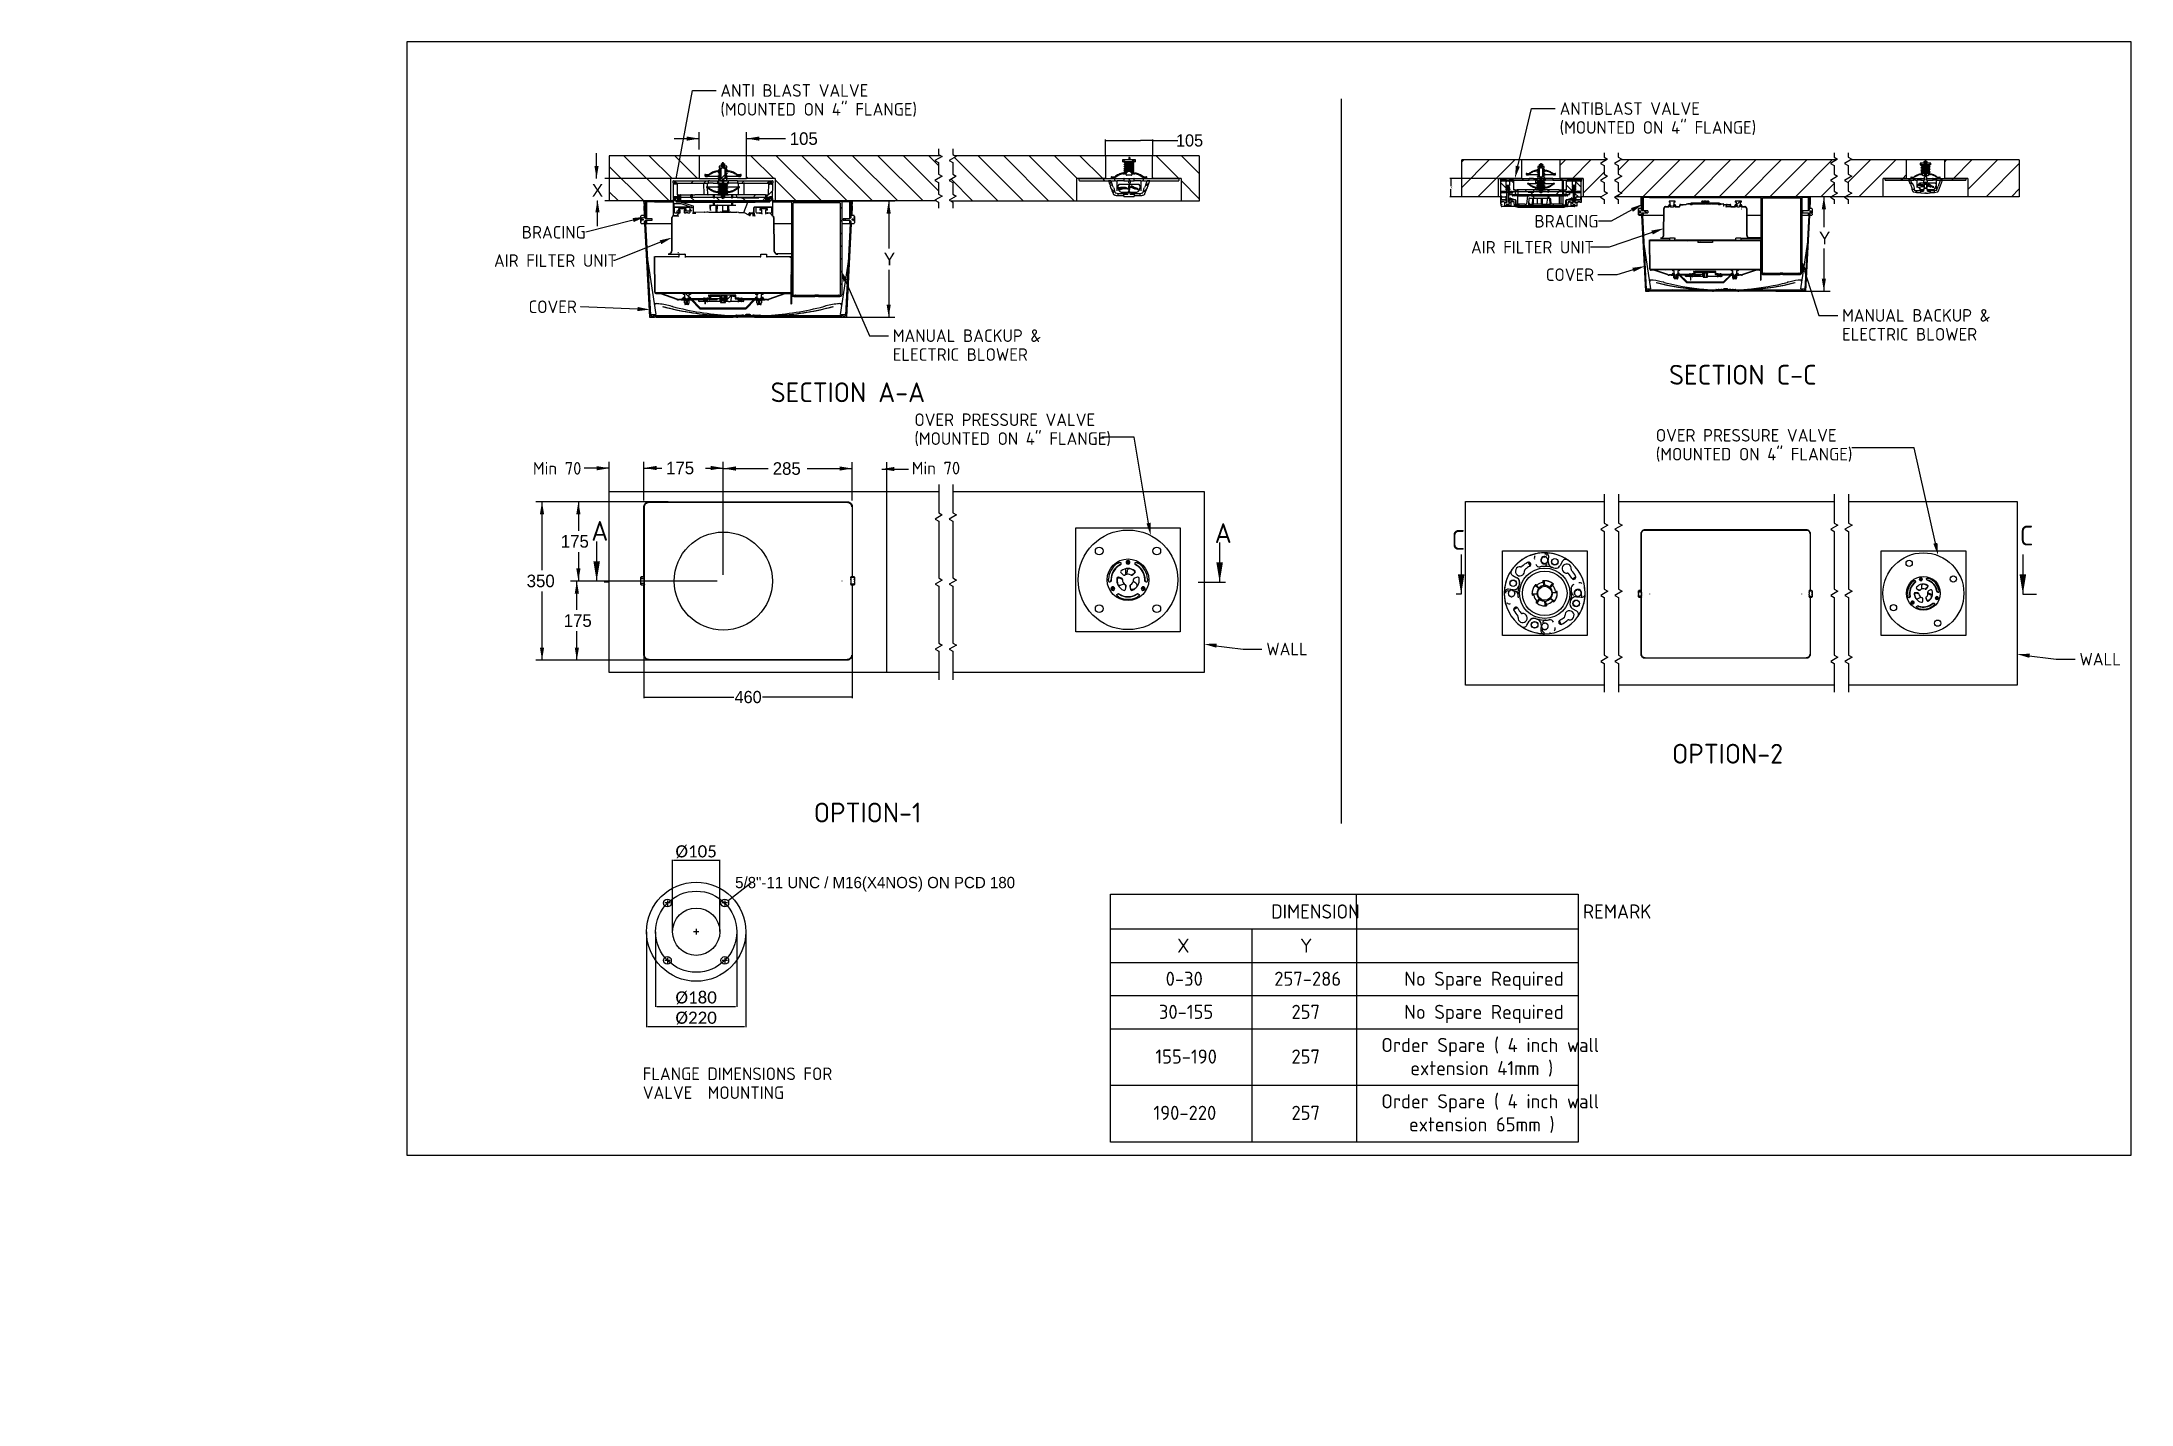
# Model space of a CAD drawing. Header units: millimetres. Extents: x 0 to 4637, y 0 to 3023.
import ezdxf
from ezdxf import colors
from ezdxf.entities.mleader import LeaderData, LeaderLine
from ezdxf.enums import TextEntityAlignment as Align
from ezdxf.lldxf.tags import DXFTag
from ezdxf.math import Vec2, Vec3

# ---------------------------------------------------------------- set-up
doc = ezdxf.new("R2010")
doc.units = ezdxf.units.MM
for name, color, linetype in [('__192.168.1.11_U', 7, 'Continuous'), ('ABV-OPV_BLAST_CU', 7, 'Continuous'), ('ABV_VALVE_CUP', 7, 'Continuous'), ('ABVP-_VACCUM_CUP', 7, 'Continuous'), ('ABVP_MAIN_PLASTI', 7, 'Continuous'), ('ABVP_PLASTIC_HOS', 7, 'Continuous'), ('AFU_HANDLE_BELT', 7, 'Continuous'), ('BRACING_SHEET-1', 7, 'Continuous'), ('BRACING_SHEET-2', 7, 'Continuous'), ('BUSH', 7, 'Continuous'), ('BUSH_FOR_ABVP-VA', 7, 'Continuous'), ('BUSH_SCREW', 7, 'Continuous'), ('CARBON_FILTER_HO', 7, 'Continuous'), ('COMPRESSED_SPRIN', 7, 'Continuous'), ('CONNECTOR_FOR_36', 7, 'Continuous'), ('COVER_MODIFIED-T', 7, 'Continuous'), ('Default', 7, 'Continuous'), ('DV9_Default', 7, 'Continuous'), ('GASKET_1', 7, 'Continuous'), ('GASKET_ABVP_HOUS', 7, 'Continuous'), ('GASKET_FOR_HEPA_', 7, 'Continuous'), ('HEPA_CASING_-2', 7, 'Continuous'), ('HEPA_TOP_COVER_-', 7, 'Continuous'), ('HOUSING_FOR_CARB', 7, 'Continuous'), ('HOUSING_FOR_HEPA', 7, 'Continuous'), ('INDICATOR_FAN', 7, 'Continuous'), ('KNOB_FOR_CABINET', 7, 'Continuous'), ('M4_5_SCREW', 7, 'Continuous'), ('M6_HEX_NUT', 7, 'Continuous'), ('M6_INSERT_NUT-CO', 7, 'Continuous'), ('M6_NUT', 7, 'Continuous'), ('M6_NYLOC_NUT', 7, 'Continuous'), ('MOUNTING_BUSH-01', 7, 'Continuous'), ('O-RING_FOR_ABV_3', 7, 'Continuous'), ('O-RING_FOR_MOUNT', 7, 'Continuous'), ('O-RING_ID_70', 7, 'Continuous'), ('OP_VALVE_MOUNTIN', 7, 'Continuous'), ('OPV_FAN_COVER', 7, 'Continuous'), ('ORING_FOR_CARBON', 7, 'Continuous'), ('PACKING_BOX_FOR_', 7, 'Continuous'), ('PERFORATED_SHEET', 7, 'Continuous'), ('PLASTIC_BUSH_FOR', 7, 'Continuous'), ('PLATE_5MM_THK', 7, 'Continuous'), ('PREFILTER_MEDIA_', 7, 'Continuous'), ('STUD_FOR_ABVP_MA', 7, 'Continuous'), ('STUD_FOR_OPV-MAG', 7, 'Continuous'), ('T-FLANGE_MOUNTIN', 7, 'Continuous'), ('WALL', 7, 'Continuous'), ('WALL_-1', 7, 'Continuous'), ('WASHER_25MM_OD', 7, 'Continuous'), ('WASHER_FOR_ABV-5', 7, 'Continuous'), ('WASHER_M6', 7, 'Continuous')]:
    doc.layers.add(name, color=color, linetype=linetype)
doc.styles.add('SEACAD_Solid_Edge_ANSI', font='seans.ttf')
doc.styles.add('SEACAD_Solid_Edge_ISO', font='seiso.ttf')
doc.styles.get("Standard").update_dxf_attribs({"font": 'calibri.ttf'})
tags = doc.linetypes.add('CENTER2', pattern=[28.575, 19.05, -3.175, 3.175, -3.175]).pattern_tags.tags
tags[10:11] = [DXFTag(74, 4), DXFTag(75, 0), DXFTag(340, '0'), DXFTag(46, 0.0), DXFTag(50, 0.0), DXFTag(44, 0.0), DXFTag(45, 0.0)]
tags[8:9] = [DXFTag(74, 4), DXFTag(75, 0), DXFTag(340, '0'), DXFTag(46, 0.0), DXFTag(50, 0.0), DXFTag(44, 0.0), DXFTag(45, 0.0)]
tags[6:7] = [DXFTag(74, 4), DXFTag(75, 0), DXFTag(340, '0'), DXFTag(46, 0.0), DXFTag(50, 0.0), DXFTag(44, 0.0), DXFTag(45, 0.0)]
tags[4:5] = [DXFTag(74, 4), DXFTag(75, 0), DXFTag(340, '0'), DXFTag(46, 0.0), DXFTag(50, 0.0), DXFTag(44, 0.0), DXFTag(45, 0.0)]
tags = doc.linetypes.add('HIDDEN2', pattern=[4.7625, 3.175, -1.5875]).pattern_tags.tags
tags[6:7] = [DXFTag(74, 4), DXFTag(75, 0), DXFTag(340, '0'), DXFTag(46, 0.0), DXFTag(50, 0.0), DXFTag(44, 0.0), DXFTag(45, 0.0)]
tags[4:5] = [DXFTag(74, 4), DXFTag(75, 0), DXFTag(340, '0'), DXFTag(46, 0.0), DXFTag(50, 0.0), DXFTag(44, 0.0), DXFTag(45, 0.0)]
doc.dimstyles.new('ANSI_(mm)', dxfattribs={"dimtxt": 4.445, "dimasz": 4.445, "dimexe": 2.2225, "dimexo": 2.2225, "dimgap": 1.11125, "dimtad": 0, "dimtih": 1, "dimtoh": 1, "dimdec": 0, "dimlfac": 7.692308, "dimdsep": 46, "dimtxsty": 'SEACAD_Solid_Edge_ANSI', "dimblk1": '_SE_FILLED', "dimblk2": '_SE_FILLED', "dimsah": 1, "dimcen": 2.2225, "dimadec": 0, "dimazin": 0, "dimtfac": 0.8, "dimtdec": 3, "dimtofl": 0, "dimtmove": 0, "dimatfit": 3, "dimfxl": 1, "dimtolj": 1, "dimarcsym": 0})
doc.dimstyles.new('ISO-25', dxfattribs={"dimtxt": 2.5, "dimasz": 2.5, "dimexe": 1.25, "dimexo": 0.625, "dimtad": 1, "dimtxsty": 'Standard', "dimcen": 2.5, "dimadec": 0, "dimazin": 0, "dimtfac": 1, "dimtmove": 0, "dimatfit": 3, "dimfxl": 1, "dimarcsym": 0})
pattern_1 = [(135, (804.727, 551.313), (-28.1915, -28.1915), [])]
pattern_2 = [(45, (804.727, 551.313), (-42.2873, 42.28725), []), (45, (832.92, 551.313), (-42.2873, 42.28725), [])]
pattern_3 = [(45, (804.73, 551.31), (-84.5745, 84.5745), []), (45, (861.11, 551.31), (-84.5745, 84.5745), [])]
pattern_4 = [(135, (804.727, 551.313), (-42.28725, -42.2873), []), (135, (804.727, 579.505), (-42.28725, -42.2873), [])]
pattern_5 = [(45, (804.727, 551.313), (-14.09575, 14.09575), [])]
pattern_6 = [(135, (804.727, 551.313), (-14.09575, -14.09575), [])]
pattern_7 = [(45, (804.73, 551.31), (-84.5745, 84.5745), []), (45, (832.92, 551.31), (-84.5745, 84.5745), []), (45, (861.11, 551.31), (-84.5745, 84.5745), []), (45, (889.3, 551.31), (-84.5745, 84.5745), [])]
pattern_8 = [(45, (804.73, 551.31), (-169.15, 169.15), []), (45, (861.1, 551.31), (-169.15, 169.15), []), (45, (917.5, 551.31), (-169.15, 169.15), []), (45, (973.88, 551.31), (-169.15, 169.15), [])]
pattern_9 = [(135, (804.73, 551.31), (-84.5745, -84.5745), []), (135, (804.73, 579.5), (-84.5745, -84.5745), []), (135, (804.73, 607.7), (-84.5745, -84.5745), []), (135, (804.73, 635.89), (-84.5745, -84.5745), [])]
pattern_10 = [(45, (804.727, 551.313), (-28.1915, 28.1915), [])]
pattern_11 = [(135, (804.73, 551.31), (-169.149, -169.149), []), (135, (804.73, 607.7), (-169.149, -169.149), []), (135, (804.73, 664.08), (-169.149, -169.149), []), (135, (804.73, 720.46), (-169.149, -169.149), [])]

msp = doc.modelspace()

# ---------------------------------------------------------------- texts
at = {"layer": 'Default', "color": 7, "linetype": 'Continuous'}
for s, height, style, p in [('105', 27.90817, 'SEACAD_Solid_Edge_ANSI', (1659.908, 2822.5926)), ('  X', 27.90817, 'SEACAD_Solid_Edge_ANSI', (1200.1844, 2707.6579)), ('  Y', 27.90817, 'SEACAD_Solid_Edge_ANSI', (3923.4359, 2602.0506)), ('  Y', 27.90817, 'SEACAD_Solid_Edge_ANSI', (1847.9726, 2555.1647)), ('SECTION C-C', 43.949867, 'SEACAD_Solid_Edge_ISO', (3611.3966, 2306.525)), ('SECTION A-A', 43.949867, 'SEACAD_Solid_Edge_ISO', (1617.6369, 2267.637)), ('175', 27.90817, 'SEACAD_Solid_Edge_ANSI', (1385.4566, 2091.5422)), ('285', 27.90817, 'SEACAD_Solid_Edge_ANSI', (1622.1157, 2090.4097)), ('175', 27.90817, 'SEACAD_Solid_Edge_ANSI', (1151.8514, 1928.7731)), ('350', 27.90817, 'SEACAD_Solid_Edge_ANSI', (1076.0574, 1841.0096)), ('175', 27.90817, 'SEACAD_Solid_Edge_ANSI', (1158.2216, 1752.9145)), ('OPTION-2', 43.94987, 'SEACAD_Solid_Edge_ISO', (3617.9482, 1465.5214)), ('OPTION-1', 43.94987, 'SEACAD_Solid_Edge_ISO', (1713.2984, 1334.992))]:
    msp.add_text(s, height=height, dxfattribs=dict(at, style=style)).set_placement(p, align=Align.TOP_LEFT)
at = {"layer": 'Default', "color": 7, "linetype": 'Continuous', "char_height": 27.908166, "attachment_point": 1}
for s, insert in [('{\\pxsm0.9;\\fSolid Edge ANSI|b0||i0||c0|p34;\\W1.;ANTI BLAST VALVE\\P(MOUNTED ON 4" FLANGE)\\P}', (1506.038, 2929.4356)), ('{\\pxsm0.9;\\fSolid Edge ANSI|b0||i0||c0|p34;\\W1.;BRACING\\P}', (1065.3502, 2614.7405)), ('{\\pxsm0.9;\\fSolid Edge ANSI|b0||i0||c0|p34;\\W1.;BRACING\\P}', (3312.7839, 2639.2288)), ('{\\pxsm0.9;\\fSolid Edge ANSI|b0||i0||c0|p34;\\W1.;AIR FILTER UNIT\\P}', (1003.621, 2551.8554)), ('{\\pxsm0.9;\\fSolid Edge ANSI|b0||i0||c0|p34;\\W1.;AIR FILTER UNIT\\P}', (3171.8391, 2581.4896)), ('{\\pxsm0.9;\\fSolid Edge ANSI|b0||i0||c0|p34;\\W1.;COVER\\P}', (3337.935, 2520.5376)), ('{\\pxsm0.9;\\fSolid Edge ANSI|b0||i0||c0|p34;\\W1.;COVER\\P}', (1080.2957, 2449.3194)), ('{\\pxsm0.9;\\fSolid Edge ANSI|b0||i0||c0|p34;\\W1.;MANUAL BACKUP &\\PELECTRIC BLOWER\\P}', (3995.4, 2430.2234)), ('{\\pxsm0.9;\\fSolid Edge ANSI|b0||i0||c0|p34;\\W1.;OVER PRESSURE VALVE\\P(MOUNTED ON 4" FLANGE)\\P}', (1936.5329, 2198.6729)), ('{\\pxsm0.9;\\fSolid Edge ANSI|b0||i0||c0|p34;\\W1.;OVER PRESSURE VALVE\\P(MOUNTED ON 4" FLANGE)\\P}', (3581.9579, 2164.1536)), ('\\pxsm0.9;{\\fSolid Edge ANSI|b0|i0|c0|p34;Min 70}', (1089.9452, 2090.8125)), ('\\pxsm0.9;{\\fSolid Edge ANSI|b0|i0|c0|p34;Min 70}', (1930.5513, 2091.3812)), ('{\\pxsm0.9;\\fSolid Edge ANSI|b0||i0||c0|p34;\\W1.;WALL\\P}', (2717.52, 1689.9072)), ('{\\pxsm0.9;\\fSolid Edge ANSI|b0||i0||c0|p34;\\W1.;WALL\\P}', (4522.154, 1667.3223))]:
    msp.add_mtext(s, dxfattribs=dict(at, insert=insert))

# ---------------------------------------------------------------- blocks, each defined once
blk = doc.blocks.new('SEANNOT_GROUP13')
at = {"layer": 'Default', "color": 7, "linetype": 'CENTER2'}
for p, q in [((98.7, 95.1), (94, 95.1)), ((96.4, 97.5), (96.4, 92.7))]:
    blk.add_line(p, q, dxfattribs=at)
blk = doc.blocks.new('SEANNOT_GROUP14')
at = {"layer": 'Default', "color": 7, "linetype": 'CENTER2'}
for p, q in [((124.2, 120.6), (119.4, 120.6)), ((121.8, 122.9), (121.8, 118.2))]:
    blk.add_line(p, q, dxfattribs=at)
blk = doc.blocks.new('SEANNOT_GROUP15')
at = {"layer": 'Default', "color": 7, "linetype": 'CENTER2'}
for p, q in [((73.3, 120.6), (68.5, 120.6)), ((70.9, 122.9), (70.9, 118.2))]:
    blk.add_line(p, q, dxfattribs=at)
blk = doc.blocks.new('SEANNOT_GROUP16')
at = {"layer": 'Default', "color": 7, "linetype": 'CENTER2'}
for p, q in [((73.3, 69.6), (68.5, 69.6)), ((70.9, 72), (70.9, 67.3))]:
    blk.add_line(p, q, dxfattribs=at)
blk = doc.blocks.new('SEANNOT_GROUP17')
at = {"layer": 'Default', "color": 7, "linetype": 'CENTER2'}
for p, q in [((124.2, 69.6), (119.4, 69.6)), ((121.8, 72), (121.8, 67.3))]:
    blk.add_line(p, q, dxfattribs=at)
blk = doc.blocks.new('SE')
at = {"layer": 'Default', "color": 7, "linetype": 'Continuous'}
for p, q in [((249.59, 80.2), (414.95, 80.2)), ((299.59, 80.2), (299.59, 68.31)), ((336.59, 80.2), (336.59, 68.31)), ((249.59, 68.31), (414.95, 68.31)), ((299.59, 68.31), (299.59, 56.61)), ((336.59, 68.31), (336.59, 56.61)), ((249.59, 56.61), (414.95, 56.61)), ((299.59, 56.61), (299.59, 44.9)), ((336.59, 56.61), (336.59, 44.9)), ((249.59, 44.9), (414.95, 44.9)), ((299.59, 44.9), (299.59, 25.01)), ((336.59, 44.9), (336.59, 25.01)), ((249.59, 25.01), (414.95, 25.01)), ((299.59, 25.01), (299.59, 4.77)), ((336.59, 25.01), (336.59, 4.77))]:
    blk.add_line(p, q, dxfattribs=at)
blk.add_lwpolyline([(249.59, 4.77), (249.59, 92.43), (414.95, 92.43), (414.95, 4.77), (249.59, 4.77)], dxfattribs=at)
at = {"layer": 'Default', "color": 7, "linetype": 'Continuous', "style": 'SEACAD_Solid_Edge_ISO'}
for s, p in [('                  DIMENSION                          REMARK', (251.7, 88.84)), ('X', (273.18, 76.78)), ('Y', (316.61, 76.78)), ('0-30', (269.08, 65.07)), ('257-286', (307.47, 65.07)), ('No Spare Required', (353.44, 65.07)), ('30-155', (266.7, 53.37)), ('257', (313.55, 53.37)), ('No Spare Required', (353.44, 53.37)), ('155-190', (265.45, 37.57)), ('257', (313.55, 37.57)), ('Order Spare ( 4 inch wall', (345.31, 41.66)), ('extension 41mm )', (355.54, 33.48)), ('Order Spare ( 4 inch wall', (345.31, 21.77)), ('190-220', (264.77, 17.68)), ('257', (313.55, 17.68)), ('extension 65mm )', (355.08, 13.59))]:
    blk.add_text(s, height=5, dxfattribs=at).set_placement(p, align=Align.TOP_LEFT)
blk = doc.blocks.new('SE10')
at = {"layer": '__192.168.1.11_U', "linetype": 'Continuous'}
h = blk.add_hatch(dxfattribs=at)
h.set_pattern_fill('ANSI32', scale=2, angle=9e-06, style=0)
edge = h.paths.add_edge_path()
edge.add_line((533.02, 345.59), (532.76, 345.59))
edge.add_spline(control_points=[(532.76, 345.59), (532.72, 345.59), (532.69, 345.6), (532.64, 345.65), (532.63, 345.68), (532.63, 345.72)], knot_values=[0, 0, 0, 0, 0.5, 0.5, 1, 1, 1, 1], degree=3, periodic=0)
edge.add_line((532.63, 345.72), (532.63, 345.94))
edge.add_spline(control_points=[(532.63, 345.94), (532.63, 345.94), (532.63, 345.94), (532.63, 345.94), (532.63, 345.94), (532.63, 345.94), (532.63, 345.94), (532.62, 345.95), (532.62, 345.95), (532.62, 345.95), (532.62, 345.95), (532.62, 345.95), (532.62, 345.95), (532.62, 345.95), (532.62, 345.95), (532.61, 345.95)], knot_values=[0.000005, 0.000005, 0.000005, 0.000005, 0.000034, 0.000034, 0.000034, 0.000067, 0.000067, 0.000067, 0.000101, 0.000101, 0.000101, 0.000134, 0.000134, 0.000134, 0.000162, 0.000162, 0.000162, 0.000162], degree=3, periodic=0)
edge.add_line((532.61, 345.95), (532.48, 345.95))
edge.add_spline(control_points=[(532.48, 345.95), (532.48, 345.95), (532.48, 345.95), (532.48, 345.95), (532.48, 345.95), (532.48, 345.95), (532.48, 345.95), (532.48, 345.95), (532.48, 345.95), (532.48, 345.95), (532.47, 345.95), (532.47, 345.94), (532.47, 345.94), (532.47, 345.94), (532.47, 345.94), (532.47, 345.94), (532.47, 345.94), (532.47, 345.94), (532.47, 345.94)], knot_values=[0.000162, 0.000162, 0.000162, 0.000162, 0.000168, 0.000168, 0.000168, 0.000202, 0.000202, 0.000202, 0.000235, 0.000235, 0.000235, 0.000269, 0.000269, 0.000269, 0.000302, 0.000302, 0.000302, 0.000318, 0.000318, 0.000318, 0.000318], degree=3, periodic=0)
edge.add_line((532.47, 345.94), (532.47, 345.69))
edge.add_spline(control_points=[(532.47, 345.69), (532.47, 345.67), (532.47, 345.66), (532.48, 345.62), (532.48, 345.61), (532.5, 345.57), (532.51, 345.56), (532.52, 345.53), (532.54, 345.52), (532.57, 345.48), (532.6, 345.46), (532.66, 345.44), (532.7, 345.43), (532.73, 345.43)], knot_values=[0, 0, 0, 0, 0.125, 0.125, 0.25, 0.25, 0.375, 0.375, 0.5, 0.5, 0.75, 0.75, 1, 1, 1, 1], degree=3, periodic=0)
edge.add_line((532.73, 345.43), (533.06, 345.43))
edge.add_spline(control_points=[(533.06, 345.43), (533.08, 345.43), (533.11, 345.43), (533.16, 345.44), (533.18, 345.45), (533.25, 345.48), (533.3, 345.51), (533.33, 345.54)], knot_values=[0, 0, 0, 0, 0.25, 0.25, 0.5, 0.5, 1, 1, 1, 1], degree=3, periodic=0)
edge.add_spline(control_points=[(533.33, 345.54), (533.49, 345.69), (533.66, 345.83), (534, 346.09), (534.18, 346.2), (534.46, 346.36), (534.56, 346.41), (534.76, 346.51), (534.86, 346.55), (535.16, 346.67), (535.36, 346.74), (535.58, 346.79)], knot_values=[0, 0, 0, 0, 0.25, 0.25, 0.5, 0.5, 0.625, 0.625, 0.75, 0.75, 1, 1, 1, 1], degree=3, periodic=0)
edge.add_spline(control_points=[(535.58, 346.79), (535.63, 346.81), (535.68, 346.82), (535.79, 346.83), (535.85, 346.83), (535.91, 346.83)], knot_values=[0, 0, 0, 0, 0.5, 0.5, 1, 1, 1, 1], degree=3, periodic=0)
edge.add_line((535.91, 346.83), (536.22, 346.83))
edge.add_spline(control_points=[(536.22, 346.83), (536.24, 346.83), (536.27, 346.84), (536.31, 346.85), (536.33, 346.87), (536.36, 346.89), (536.36, 346.9), (536.38, 346.92), (536.38, 346.93), (536.4, 346.96), (536.4, 346.98), (536.41, 347.01)], knot_values=[0, 0, 0, 0, 0.25, 0.25, 0.5, 0.5, 0.625, 0.625, 0.75, 0.75, 1, 1, 1, 1], degree=3, periodic=0)
edge.add_line((536.41, 347.01), (536.41, 347.1))
edge.add_spline(control_points=[(536.41, 347.1), (536.41, 347.1), (536.41, 347.11), (536.42, 347.12), (536.43, 347.12), (536.44, 347.12)], knot_values=[0, 0, 0, 0, 0.5, 0.5, 1, 1, 1, 1], degree=3, periodic=0)
edge.add_line((536.44, 347.12), (536.8, 347.12))
edge.add_line((536.8, 347.12), (536.8, 347.28))
edge.add_line((536.8, 347.28), (536.44, 347.28))
edge.add_spline(control_points=[(536.44, 347.28), (536.41, 347.28), (536.39, 347.27), (536.35, 347.25), (536.33, 347.24), (536.3, 347.22), (536.29, 347.21), (536.28, 347.19), (536.27, 347.18), (536.26, 347.15), (536.25, 347.13), (536.25, 347.1)], knot_values=[0, 0, 0, 0, 0.25, 0.25, 0.5, 0.5, 0.625, 0.625, 0.75, 0.75, 1, 1, 1, 1], degree=3, periodic=0)
edge.add_line((536.25, 347.1), (536.25, 347.01))
edge.add_spline(control_points=[(536.25, 347.01), (536.25, 347.01), (536.24, 347), (536.23, 346.99), (536.23, 346.99), (536.22, 346.99)], knot_values=[0, 0, 0, 0, 0.5, 0.5, 1, 1, 1, 1], degree=3, periodic=0)
edge.add_line((536.22, 346.99), (535.89, 346.99))
edge.add_spline(control_points=[(535.89, 346.99), (535.83, 346.99), (535.78, 346.99), (535.67, 346.97), (535.62, 346.96), (535.56, 346.95)], knot_values=[0, 0, 0, 0, 0.5, 0.5, 1, 1, 1, 1], degree=3, periodic=0)
edge.add_spline(control_points=[(535.56, 346.95), (535.35, 346.89), (535.13, 346.83), (534.72, 346.67), (534.52, 346.57), (534.23, 346.41), (534.14, 346.36), (533.95, 346.24), (533.86, 346.17), (533.59, 345.98), (533.42, 345.83), (533.25, 345.68)], knot_values=[0, 0, 0, 0, 0.25, 0.25, 0.5, 0.5, 0.625, 0.625, 0.75, 0.75, 1, 1, 1, 1], degree=3, periodic=0)
edge.add_spline(control_points=[(533.25, 345.68), (533.24, 345.66), (533.22, 345.65), (533.18, 345.63), (533.16, 345.62), (533.12, 345.6), (533.1, 345.6), (533.06, 345.59), (533.04, 345.59), (533.02, 345.59)], knot_values=[0, 0, 0, 0, 0.25, 0.25, 0.5, 0.5, 0.75, 0.75, 1, 1, 1, 1], degree=3, periodic=0)
h = blk.add_hatch(dxfattribs=at)
h.set_pattern_fill('ANSI32', scale=2, angle=90, style=0)
edge = h.paths.add_edge_path()
edge.add_line((537.37, 350.27), (537.37, 350.79))
edge.add_line((537.37, 350.79), (535.73, 350.79))
edge.add_line((535.73, 350.79), (535.73, 350.27))
edge.add_line((535.73, 350.27), (536.04, 350.27))
edge.add_spline(control_points=[(536.04, 350.27), (536.04, 350.27), (536.05, 350.27), (536.06, 350.28), (536.06, 350.29), (536.06, 350.3)], knot_values=[0, 0, 0, 0, 0.5, 0.5, 1, 1, 1, 1], degree=3, periodic=0)
edge.add_line((536.06, 350.3), (536.06, 350.51))
edge.add_spline(control_points=[(536.06, 350.51), (536.06, 350.51), (536.07, 350.52), (536.08, 350.53), (536.08, 350.53), (536.09, 350.53)], knot_values=[0, 0, 0, 0, 0.5, 0.5, 1, 1, 1, 1], degree=3, periodic=0)
edge.add_line((536.09, 350.53), (536.23, 350.53))
edge.add_spline(control_points=[(536.23, 350.53), (536.24, 350.53), (536.25, 350.53), (536.26, 350.52), (536.26, 350.51), (536.26, 350.51)], knot_values=[0, 0, 0, 0, 0.5, 0.5, 1, 1, 1, 1], degree=3, periodic=0)
edge.add_line((536.26, 350.51), (536.26, 350.3))
edge.add_spline(control_points=[(536.26, 350.3), (536.26, 350.29), (536.26, 350.28), (536.27, 350.27), (536.28, 350.27), (536.29, 350.27)], knot_values=[0, 0, 0, 0, 0.5, 0.5, 1, 1, 1, 1], degree=3, periodic=0)
edge.add_line((536.29, 350.27), (537.37, 350.27))
h = blk.add_hatch(dxfattribs=at)
h.set_pattern_fill('ANSI32', angle=9e-06, style=0)
edge = h.paths.add_edge_path()
edge.add_spline(control_points=[(536.13, 350.46), (536.14, 350.44), (536.15, 350.43), (536.18, 350.41), (536.2, 350.41), (536.23, 350.42), (536.24, 350.43), (536.26, 350.46), (536.26, 350.48), (536.25, 350.51), (536.24, 350.53), (536.21, 350.54), (536.19, 350.55), (536.16, 350.54), (536.14, 350.52), (536.13, 350.49), (536.13, 350.48), (536.13, 350.46)], knot_values=[0, 0, 0, 0, 0.125, 0.125, 0.25, 0.25, 0.375, 0.375, 0.5, 0.5, 0.625, 0.625, 0.75, 0.75, 0.875, 0.875, 1, 1, 1, 1], degree=3, periodic=1)
h = blk.add_hatch(dxfattribs=at)
h.set_pattern_fill('ANSI32', angle=9e-06, style=0)
edge = h.paths.add_edge_path()
edge.add_spline(control_points=[(536.26, 349.94), (536.26, 349.95), (536.25, 349.97), (536.23, 349.99), (536.21, 350), (536.18, 350), (536.16, 349.99), (536.14, 349.97), (536.13, 349.95), (536.13, 349.92), (536.14, 349.9), (536.16, 349.88), (536.18, 349.87), (536.21, 349.87), (536.23, 349.88), (536.25, 349.9), (536.26, 349.92), (536.26, 349.94)], knot_values=[0, 0, 0, 0, 0.125, 0.125, 0.25, 0.25, 0.375, 0.375, 0.5, 0.5, 0.625, 0.625, 0.75, 0.75, 0.875, 0.875, 1, 1, 1, 1], degree=3, periodic=1)
h = blk.add_hatch(dxfattribs=at)
h.set_pattern_fill('ANSI32', angle=9e-06, style=0)
edge = h.paths.add_edge_path()
edge.add_spline(control_points=[(536.26, 349.37), (536.26, 349.39), (536.25, 349.41), (536.23, 349.43), (536.21, 349.44), (536.18, 349.44), (536.16, 349.43), (536.14, 349.41), (536.13, 349.39), (536.13, 349.36), (536.14, 349.34), (536.16, 349.32), (536.18, 349.31), (536.21, 349.31), (536.23, 349.31), (536.25, 349.34), (536.26, 349.35), (536.26, 349.37)], knot_values=[0, 0, 0, 0, 0.125, 0.125, 0.25, 0.25, 0.375, 0.375, 0.5, 0.5, 0.625, 0.625, 0.75, 0.75, 0.875, 0.875, 1, 1, 1, 1], degree=3, periodic=1)
h = blk.add_hatch(dxfattribs=at)
h.set_pattern_fill('ANSI32', angle=9e-06, style=0)
edge = h.paths.add_edge_path()
edge.add_spline(control_points=[(536.26, 348.81), (536.26, 348.83), (536.25, 348.84), (536.23, 348.87), (536.21, 348.87), (536.18, 348.87), (536.16, 348.87), (536.14, 348.84), (536.13, 348.83), (536.13, 348.79), (536.14, 348.78), (536.16, 348.75), (536.18, 348.74), (536.21, 348.74), (536.23, 348.75), (536.25, 348.77), (536.26, 348.79), (536.26, 348.81)], knot_values=[0, 0, 0, 0, 0.125, 0.125, 0.25, 0.25, 0.375, 0.375, 0.5, 0.5, 0.625, 0.625, 0.75, 0.75, 0.875, 0.875, 1, 1, 1, 1], degree=3, periodic=1)
h = blk.add_hatch(dxfattribs=at)
h.set_pattern_fill('ANSI32', angle=9e-06, style=0)
edge = h.paths.add_edge_path()
edge.add_spline(control_points=[(536.26, 348.25), (536.26, 348.26), (536.25, 348.28), (536.23, 348.3), (536.21, 348.31), (536.18, 348.31), (536.16, 348.3), (536.14, 348.28), (536.13, 348.26), (536.13, 348.23), (536.14, 348.21), (536.16, 348.19), (536.18, 348.18), (536.21, 348.18), (536.23, 348.19), (536.25, 348.21), (536.26, 348.23), (536.26, 348.25)], knot_values=[0, 0, 0, 0, 0.125, 0.125, 0.25, 0.25, 0.375, 0.375, 0.5, 0.5, 0.625, 0.625, 0.75, 0.75, 0.875, 0.875, 1, 1, 1, 1], degree=3, periodic=1)
h = blk.add_hatch(dxfattribs=at)
h.set_pattern_fill('ANSI32', angle=9e-06, style=0)
edge = h.paths.add_edge_path()
edge.add_spline(control_points=[(536.26, 347.68), (536.26, 347.7), (536.25, 347.72), (536.23, 347.74), (536.21, 347.75), (536.18, 347.75), (536.16, 347.74), (536.14, 347.72), (536.13, 347.7), (536.13, 347.67), (536.14, 347.65), (536.16, 347.63), (536.18, 347.62), (536.21, 347.62), (536.23, 347.62), (536.25, 347.65), (536.26, 347.66), (536.26, 347.68)], knot_values=[0, 0, 0, 0, 0.125, 0.125, 0.25, 0.25, 0.375, 0.375, 0.5, 0.5, 0.625, 0.625, 0.75, 0.75, 0.875, 0.875, 1, 1, 1, 1], degree=3, periodic=1)
h = blk.add_hatch(dxfattribs=at)
h.set_pattern_fill('ANSI32', angle=9e-06, style=0)
edge = h.paths.add_edge_path()
edge.add_spline(control_points=[(536.26, 347.12), (536.26, 347.14), (536.25, 347.15), (536.23, 347.18), (536.21, 347.18), (536.18, 347.18), (536.16, 347.18), (536.14, 347.15), (536.13, 347.14), (536.13, 347.1), (536.14, 347.09), (536.16, 347.06), (536.18, 347.05), (536.21, 347.05), (536.23, 347.06), (536.25, 347.08), (536.26, 347.1), (536.26, 347.12)], knot_values=[0, 0, 0, 0, 0.125, 0.125, 0.25, 0.25, 0.375, 0.375, 0.5, 0.5, 0.625, 0.625, 0.75, 0.75, 0.875, 0.875, 1, 1, 1, 1], degree=3, periodic=1)
h = blk.add_hatch(dxfattribs=at)
h.set_pattern_fill('ANSI34', scale=2, angle=90, style=0)
edge = h.paths.add_edge_path()
edge.add_line((536.8, 347.28), (536.8, 347.12))
edge.add_line((536.8, 347.12), (536.43, 347.12))
edge.add_spline(control_points=[(536.43, 347.12), (536.42, 347.12), (536.41, 347.12), (536.4, 347.11), (536.4, 347.1), (536.4, 347.09)], knot_values=[0, 0, 0, 0, 0.5, 0.5, 1, 1, 1, 1], degree=3, periodic=0)
edge.add_line((536.4, 347.09), (536.4, 346.92))
edge.add_line((536.4, 346.92), (536.53, 346.92))
edge.add_spline(control_points=[(536.53, 346.92), (536.55, 346.92), (536.57, 346.92), (536.6, 346.91), (536.61, 346.9), (536.64, 346.88), (536.65, 346.86), (536.66, 346.83), (536.67, 346.81), (536.67, 346.79)], knot_values=[0, 0, 0, 0, 0.25, 0.25, 0.5, 0.5, 0.75, 0.75, 1, 1, 1, 1], degree=3, periodic=0)
edge.add_line((536.67, 346.79), (536.67, 346.47))
edge.add_spline(control_points=[(536.67, 346.47), (536.67, 346.45), (536.67, 346.44), (536.7, 346.41), (536.72, 346.4), (536.73, 346.4)], knot_values=[0, 0, 0, 0, 0.5, 0.5, 1, 1, 1, 1], degree=3, periodic=0)
edge.add_line((536.73, 346.4), (537.27, 346.4))
edge.add_spline(control_points=[(537.27, 346.4), (537.29, 346.43), (537.32, 346.45), (537.35, 346.47)], knot_values=[0, 0, 0, 0, 1, 1, 1, 1], degree=3, periodic=0)
edge.add_line((537.35, 346.47), (537.35, 347.54))
edge.add_spline(control_points=[(537.35, 347.54), (537.32, 347.56), (537.29, 347.58), (537.27, 347.6)], knot_values=[0, 0, 0, 0, 1, 1, 1, 1], degree=3, periodic=0)
edge.add_line((537.27, 347.6), (536.5, 347.6))
edge.add_spline(control_points=[(536.5, 347.6), (536.48, 347.6), (536.47, 347.6), (536.43, 347.58), (536.42, 347.58), (536.39, 347.55), (536.38, 347.54), (536.37, 347.51), (536.37, 347.49), (536.37, 347.47)], knot_values=[0, 0, 0, 0, 0.25, 0.25, 0.5, 0.5, 0.75, 0.75, 1, 1, 1, 1], degree=3, periodic=0)
edge.add_line((536.37, 347.47), (536.37, 347.28))
edge.add_line((536.37, 347.28), (536.8, 347.28))
h = blk.add_hatch(dxfattribs=at)
h.set_pattern_fill('ANSI32', angle=90, style=0)
edge = h.paths.add_edge_path()
edge.add_line((538.11, 344.88), (538.11, 345.79))
edge.add_spline(control_points=[(538.11, 345.79), (538.08, 345.81), (538.06, 345.83), (538.03, 345.85)], knot_values=[0, 0, 0, 0, 1, 1, 1, 1], degree=3, periodic=0)
edge.add_line((538.03, 345.85), (537.96, 345.85))
edge.add_line((537.96, 345.85), (537.96, 349.62))
edge.add_line((537.96, 349.62), (537.94, 349.62))
edge.add_line((537.94, 349.62), (537.94, 351.64))
edge.add_spline(control_points=[(537.94, 351.64), (537.91, 351.66), (537.88, 351.68), (537.84, 351.7)], knot_values=[0, 0, 0, 0, 1, 1, 1, 1], degree=3, periodic=0)
edge.add_line((537.84, 351.7), (537.49, 351.7))
edge.add_spline(control_points=[(537.49, 351.7), (537.45, 351.68), (537.42, 351.66), (537.38, 351.64)], knot_values=[0, 0, 0, 0, 1, 1, 1, 1], degree=3, periodic=0)
edge.add_line((537.38, 351.64), (537.38, 349.62))
edge.add_line((537.38, 349.62), (537.37, 349.62))
edge.add_line((537.37, 349.62), (537.37, 345.85))
edge.add_line((537.37, 345.85), (537.3, 345.85))
edge.add_spline(control_points=[(537.3, 345.85), (537.27, 345.83), (537.25, 345.81), (537.22, 345.79)], knot_values=[0, 0, 0, 0, 1, 1, 1, 1], degree=3, periodic=0)
edge.add_line((537.22, 345.79), (537.22, 344.88))
edge.add_spline(control_points=[(537.22, 344.88), (537.2, 344.86), (537.17, 344.83), (537.15, 344.81)], knot_values=[0, 0, 0, 0, 1, 1, 1, 1], degree=3, periodic=0)
edge.add_line((537.15, 344.81), (537.02, 344.81))
edge.add_spline(control_points=[(537.02, 344.81), (536.99, 344.79), (536.97, 344.77), (536.95, 344.75)], knot_values=[0, 0, 0, 0, 1, 1, 1, 1], degree=3, periodic=0)
edge.add_line((536.95, 344.75), (536.95, 344.23))
edge.add_spline(control_points=[(536.95, 344.23), (536.97, 344.2), (536.99, 344.18), (537.02, 344.16)], knot_values=[0, 0, 0, 0, 1, 1, 1, 1], degree=3, periodic=0)
edge.add_line((537.02, 344.16), (538.18, 344.16))
edge.add_line((538.18, 344.16), (538.26, 344.23))
edge.add_line((538.26, 344.23), (538.26, 344.75))
edge.add_line((538.26, 344.75), (538.18, 344.81))
edge.add_line((538.18, 344.81), (538.18, 344.81))
edge.add_spline(control_points=[(538.18, 344.81), (538.16, 344.83), (538.13, 344.86), (538.11, 344.88)], knot_values=[0, 0, 0, 0, 1, 1, 1, 1], degree=3, periodic=0)
h = blk.add_hatch(dxfattribs=at)
h.set_pattern_fill('ANSI32', angle=9e-06, style=0)
edge = h.paths.add_edge_path()
edge.add_spline(control_points=[(537.07, 351.47), (537.07, 351.47), (537.06, 351.46), (537.06, 351.46)], knot_values=[0, 0, 0, 0, 1, 1, 1, 1], degree=3, periodic=0)
edge.add_line((537.06, 351.46), (537.06, 350.8))
edge.add_spline(control_points=[(537.06, 350.8), (537.06, 350.8), (537.07, 350.79), (537.07, 350.79)], knot_values=[0, 0, 0, 0, 1, 1, 1, 1], degree=3, periodic=0)
edge.add_line((537.07, 350.79), (537.5, 350.79))
edge.add_line((537.5, 350.79), (537.5, 351.47))
edge.add_line((537.5, 351.47), (537.07, 351.47))
h = blk.add_hatch(dxfattribs=at)
h.set_pattern_fill('ANSI32', scale=2, angle=9e-06, style=0)
edge = h.paths.add_edge_path()
edge.add_spline(control_points=[(537.07, 350.27), (537.07, 350.27), (537.06, 350.27), (537.06, 350.26)], knot_values=[0, 0, 0, 0, 1, 1, 1, 1], degree=3, periodic=0)
edge.add_line((537.06, 350.26), (537.06, 349.6))
edge.add_spline(control_points=[(537.06, 349.6), (537.06, 349.6), (537.07, 349.6), (537.07, 349.6)], knot_values=[0, 0, 0, 0, 1, 1, 1, 1], degree=3, periodic=0)
edge.add_line((537.07, 349.6), (537.5, 349.6))
edge.add_line((537.5, 349.6), (537.5, 350.27))
edge.add_line((537.5, 350.27), (537.07, 350.27))
h = blk.add_hatch(dxfattribs=at)
h.set_pattern_fill('ANSI32', angle=9e-06, style=0)
h.paths.add_polyline_path([(538.25, 351.47), (538.25, 351.47), (537.83, 351.47), (537.83, 350.79), (538.25, 350.79), (538.25, 350.79)])
h = blk.add_hatch(dxfattribs=at)
h.set_pattern_fill('ANSI32', scale=2, angle=9e-06, style=0)
edge = h.paths.add_edge_path()
edge.add_spline(control_points=[(538.34, 350.23), (538.31, 350.24), (538.28, 350.26), (538.25, 350.27)], knot_values=[0, 0, 0, 0, 1, 1, 1, 1], degree=3, periodic=0)
edge.add_line((538.25, 350.27), (537.83, 350.27))
edge.add_line((537.83, 350.27), (537.83, 349.6))
edge.add_line((537.83, 349.6), (538.25, 349.6))
edge.add_spline(control_points=[(538.25, 349.6), (538.28, 349.61), (538.31, 349.62), (538.34, 349.64)], knot_values=[0, 0, 0, 0, 1, 1, 1, 1], degree=3, periodic=0)
edge.add_line((538.34, 349.64), (538.34, 350.23))
h = blk.add_hatch(dxfattribs=at)
h.set_pattern_fill('ANSI32', scale=2, angle=90, style=0)
edge = h.paths.add_edge_path()
edge.add_spline(control_points=[(539.04, 350.27), (539.05, 350.27), (539.06, 350.27), (539.07, 350.28), (539.07, 350.29), (539.07, 350.3)], knot_values=[0, 0, 0, 0, 0.5, 0.5, 1, 1, 1, 1], degree=3, periodic=0)
edge.add_line((539.07, 350.3), (539.07, 350.51))
edge.add_spline(control_points=[(539.07, 350.51), (539.07, 350.51), (539.07, 350.52), (539.08, 350.53), (539.09, 350.53), (539.09, 350.53)], knot_values=[0, 0, 0, 0, 0.5, 0.5, 1, 1, 1, 1], degree=3, periodic=0)
edge.add_line((539.09, 350.53), (539.24, 350.53))
edge.add_spline(control_points=[(539.24, 350.53), (539.25, 350.53), (539.25, 350.53), (539.26, 350.52), (539.27, 350.51), (539.27, 350.51)], knot_values=[0, 0, 0, 0, 0.5, 0.5, 1, 1, 1, 1], degree=3, periodic=0)
edge.add_line((539.27, 350.51), (539.27, 350.3))
edge.add_spline(control_points=[(539.27, 350.3), (539.27, 350.29), (539.27, 350.28), (539.28, 350.27), (539.29, 350.27), (539.29, 350.27)], knot_values=[0, 0, 0, 0, 0.5, 0.5, 1, 1, 1, 1], degree=3, periodic=0)
edge.add_line((539.29, 350.27), (539.6, 350.27))
edge.add_line((539.6, 350.27), (539.6, 350.79))
edge.add_line((539.6, 350.79), (537.96, 350.79))
edge.add_line((537.96, 350.79), (537.96, 350.27))
edge.add_line((537.96, 350.27), (539.04, 350.27))
h = blk.add_hatch(dxfattribs=at)
h.set_pattern_fill('ANSI34', scale=2, angle=90, style=0)
edge = h.paths.add_edge_path()
edge.add_line((538.96, 347.28), (538.96, 347.47))
edge.add_spline(control_points=[(538.96, 347.47), (538.96, 347.49), (538.96, 347.51), (538.95, 347.54), (538.94, 347.55), (538.91, 347.58), (538.9, 347.58), (538.86, 347.6), (538.85, 347.6), (538.83, 347.6)], knot_values=[0, 0, 0, 0, 0.25, 0.25, 0.5, 0.5, 0.75, 0.75, 1, 1, 1, 1], degree=3, periodic=0)
edge.add_line((538.83, 347.6), (538.06, 347.6))
edge.add_spline(control_points=[(538.06, 347.6), (538.03, 347.58), (538.01, 347.56), (537.98, 347.54)], knot_values=[0, 0, 0, 0, 1, 1, 1, 1], degree=3, periodic=0)
edge.add_line((537.98, 347.54), (537.98, 346.47))
edge.add_spline(control_points=[(537.98, 346.47), (538.01, 346.45), (538.03, 346.43), (538.06, 346.4)], knot_values=[0, 0, 0, 0, 1, 1, 1, 1], degree=3, periodic=0)
edge.add_line((538.06, 346.4), (538.59, 346.4))
edge.add_spline(control_points=[(538.59, 346.4), (538.61, 346.4), (538.63, 346.41), (538.65, 346.44), (538.66, 346.45), (538.66, 346.47)], knot_values=[0, 0, 0, 0, 0.5, 0.5, 1, 1, 1, 1], degree=3, periodic=0)
edge.add_line((538.66, 346.47), (538.66, 346.79))
edge.add_spline(control_points=[(538.66, 346.79), (538.66, 346.81), (538.67, 346.83), (538.68, 346.86), (538.69, 346.88), (538.71, 346.9), (538.73, 346.91), (538.76, 346.92), (538.78, 346.92), (538.8, 346.92)], knot_values=[0, 0, 0, 0, 0.25, 0.25, 0.5, 0.5, 0.75, 0.75, 1, 1, 1, 1], degree=3, periodic=0)
edge.add_line((538.8, 346.92), (538.93, 346.92))
edge.add_line((538.93, 346.92), (538.93, 347.09))
edge.add_spline(control_points=[(538.93, 347.09), (538.93, 347.1), (538.93, 347.11), (538.92, 347.12), (538.91, 347.12), (538.9, 347.12)], knot_values=[0, 0, 0, 0, 0.5, 0.5, 1, 1, 1, 1], degree=3, periodic=0)
edge.add_line((538.9, 347.12), (538.53, 347.12))
edge.add_line((538.53, 347.12), (538.53, 347.28))
edge.add_line((538.53, 347.28), (538.96, 347.28))
h = blk.add_hatch(dxfattribs=at)
h.set_pattern_fill('ANSI32', scale=2, angle=9e-06, style=0)
edge = h.paths.add_edge_path()
edge.add_line((542.57, 345.59), (542.31, 345.59))
edge.add_spline(control_points=[(542.31, 345.59), (542.29, 345.59), (542.27, 345.59), (542.23, 345.6), (542.2, 345.6), (542.14, 345.63), (542.11, 345.65), (542.08, 345.68)], knot_values=[0, 0, 0, 0, 0.25, 0.25, 0.5, 0.5, 1, 1, 1, 1], degree=3, periodic=0)
edge.add_spline(control_points=[(542.08, 345.68), (541.91, 345.83), (541.74, 345.97), (541.39, 346.24), (541.2, 346.35), (540.91, 346.51), (540.81, 346.56), (540.61, 346.66), (540.51, 346.7), (540.2, 346.83), (539.98, 346.89), (539.77, 346.95)], knot_values=[0, 0, 0, 0, 0.25, 0.25, 0.5, 0.5, 0.625, 0.625, 0.75, 0.75, 1, 1, 1, 1], degree=3, periodic=0)
edge.add_spline(control_points=[(539.77, 346.95), (539.66, 346.98), (539.55, 346.99), (539.44, 346.99)], knot_values=[0, 0, 0, 0, 1, 1, 1, 1], degree=3, periodic=0)
edge.add_line((539.44, 346.99), (539.11, 346.99))
edge.add_spline(control_points=[(539.11, 346.99), (539.1, 346.99), (539.1, 346.99), (539.09, 347), (539.08, 347.01), (539.08, 347.01)], knot_values=[0, 0, 0, 0, 0.5, 0.5, 1, 1, 1, 1], degree=3, periodic=0)
edge.add_line((539.08, 347.01), (539.08, 347.1))
edge.add_spline(control_points=[(539.08, 347.1), (539.08, 347.13), (539.07, 347.15), (539.06, 347.18), (539.05, 347.19), (539.04, 347.21), (539.03, 347.22), (539, 347.24), (538.98, 347.25), (538.94, 347.27), (538.92, 347.28), (538.89, 347.28)], knot_values=[0, 0, 0, 0, 0.25, 0.25, 0.375, 0.375, 0.5, 0.5, 0.75, 0.75, 1, 1, 1, 1], degree=3, periodic=0)
edge.add_line((538.89, 347.28), (538.53, 347.28))
edge.add_line((538.53, 347.28), (538.53, 347.12))
edge.add_line((538.53, 347.12), (538.89, 347.12))
edge.add_spline(control_points=[(538.89, 347.12), (538.9, 347.12), (538.91, 347.12), (538.92, 347.11), (538.92, 347.1), (538.92, 347.1)], knot_values=[0, 0, 0, 0, 0.5, 0.5, 1, 1, 1, 1], degree=3, periodic=0)
edge.add_line((538.92, 347.1), (538.92, 347.01))
edge.add_spline(control_points=[(538.92, 347.01), (538.92, 346.98), (538.93, 346.96), (538.95, 346.93), (538.95, 346.92), (538.97, 346.9), (538.97, 346.89), (539, 346.87), (539.02, 346.85), (539.06, 346.84), (539.09, 346.83), (539.11, 346.83)], knot_values=[0, 0, 0, 0, 0.25, 0.25, 0.375, 0.375, 0.5, 0.5, 0.75, 0.75, 1, 1, 1, 1], degree=3, periodic=0)
edge.add_line((539.11, 346.83), (539.42, 346.83))
edge.add_spline(control_points=[(539.42, 346.83), (539.53, 346.83), (539.64, 346.82), (539.75, 346.79)], knot_values=[0, 0, 0, 0, 1, 1, 1, 1], degree=3, periodic=0)
edge.add_spline(control_points=[(539.75, 346.79), (539.96, 346.74), (540.17, 346.67), (540.57, 346.51), (540.76, 346.42), (541.04, 346.26), (541.14, 346.21), (541.32, 346.09), (541.41, 346.03), (541.67, 345.83), (541.84, 345.69), (541.99, 345.54)], knot_values=[0, 0, 0, 0, 0.25, 0.25, 0.5, 0.5, 0.625, 0.625, 0.75, 0.75, 1, 1, 1, 1], degree=3, periodic=0)
edge.add_spline(control_points=[(541.99, 345.54), (542.01, 345.52), (542.03, 345.51), (542.08, 345.48), (542.1, 345.47), (542.15, 345.45), (542.17, 345.44), (542.22, 345.43), (542.25, 345.43), (542.27, 345.43)], knot_values=[0, 0, 0, 0, 0.25, 0.25, 0.5, 0.5, 0.75, 0.75, 1, 1, 1, 1], degree=3, periodic=0)
edge.add_line((542.27, 345.43), (542.6, 345.43))
edge.add_spline(control_points=[(542.6, 345.43), (542.61, 345.43), (542.63, 345.43), (542.66, 345.44), (542.68, 345.44), (542.71, 345.46), (542.73, 345.46), (542.76, 345.48), (542.77, 345.49), (542.79, 345.52), (542.8, 345.53), (542.82, 345.56), (542.83, 345.57), (542.84, 345.61), (542.85, 345.62), (542.86, 345.66), (542.86, 345.67), (542.86, 345.69)], knot_values=[0, 0, 0, 0, 0.125, 0.125, 0.25, 0.25, 0.375, 0.375, 0.5, 0.5, 0.625, 0.625, 0.75, 0.75, 0.875, 0.875, 1, 1, 1, 1], degree=3, periodic=0)
edge.add_line((542.86, 345.69), (542.86, 345.94))
edge.add_spline(control_points=[(542.86, 345.94), (542.86, 345.94), (542.86, 345.94), (542.86, 345.94), (542.86, 345.94), (542.86, 345.94), (542.85, 345.94), (542.85, 345.95), (542.85, 345.95), (542.85, 345.95), (542.85, 345.95), (542.85, 345.95), (542.85, 345.95), (542.85, 345.95), (542.85, 345.95), (542.84, 345.95)], knot_values=[0.000005, 0.000005, 0.000005, 0.000005, 0.000034, 0.000034, 0.000034, 0.000067, 0.000067, 0.000067, 0.000101, 0.000101, 0.000101, 0.000134, 0.000134, 0.000134, 0.000162, 0.000162, 0.000162, 0.000162], degree=3, periodic=0)
edge.add_line((542.84, 345.95), (542.71, 345.95))
edge.add_spline(control_points=[(542.71, 345.95), (542.71, 345.95), (542.71, 345.95), (542.71, 345.95), (542.71, 345.95), (542.71, 345.95), (542.71, 345.95), (542.71, 345.95), (542.71, 345.95), (542.71, 345.95), (542.7, 345.95), (542.7, 345.94), (542.7, 345.94), (542.7, 345.94), (542.7, 345.94), (542.7, 345.94), (542.7, 345.94), (542.7, 345.94), (542.7, 345.94)], knot_values=[0.000162, 0.000162, 0.000162, 0.000162, 0.000168, 0.000168, 0.000168, 0.000202, 0.000202, 0.000202, 0.000235, 0.000235, 0.000235, 0.000269, 0.000269, 0.000269, 0.000302, 0.000302, 0.000302, 0.000318, 0.000318, 0.000318, 0.000318], degree=3, periodic=0)
edge.add_line((542.7, 345.94), (542.7, 345.72))
edge.add_spline(control_points=[(542.7, 345.72), (542.7, 345.7), (542.7, 345.68), (542.68, 345.65), (542.67, 345.64), (542.65, 345.61), (542.64, 345.6), (542.6, 345.59), (542.59, 345.59), (542.57, 345.59)], knot_values=[0, 0, 0, 0, 0.25, 0.25, 0.5, 0.5, 0.75, 0.75, 1, 1, 1, 1], degree=3, periodic=0)
h = blk.add_hatch(dxfattribs=at)
h.set_pattern_fill('ANSI32', angle=9e-06, style=0)
edge = h.paths.add_edge_path()
edge.add_spline(control_points=[(539.07, 350.25), (539.07, 350.24), (539.08, 350.22), (539.1, 350.19), (539.12, 350.19), (539.15, 350.19), (539.17, 350.19), (539.19, 350.22), (539.2, 350.23), (539.2, 350.27), (539.19, 350.29), (539.17, 350.31), (539.15, 350.32), (539.12, 350.32), (539.1, 350.31), (539.08, 350.29), (539.07, 350.27), (539.07, 350.25)], knot_values=[0, 0, 0, 0, 0.125, 0.125, 0.25, 0.25, 0.375, 0.375, 0.5, 0.5, 0.625, 0.625, 0.75, 0.75, 0.875, 0.875, 1, 1, 1, 1], degree=3, periodic=1)
h = blk.add_hatch(dxfattribs=at)
h.set_pattern_fill('ANSI32', angle=9e-06, style=0)
edge = h.paths.add_edge_path()
edge.add_spline(control_points=[(539.07, 349.69), (539.07, 349.67), (539.08, 349.66), (539.1, 349.63), (539.12, 349.62), (539.15, 349.62), (539.17, 349.63), (539.19, 349.65), (539.2, 349.67), (539.2, 349.7), (539.19, 349.72), (539.17, 349.75), (539.15, 349.75), (539.12, 349.75), (539.1, 349.75), (539.08, 349.72), (539.07, 349.71), (539.07, 349.69)], knot_values=[0, 0, 0, 0, 0.125, 0.125, 0.25, 0.25, 0.375, 0.375, 0.5, 0.5, 0.625, 0.625, 0.75, 0.75, 0.875, 0.875, 1, 1, 1, 1], degree=3, periodic=1)
h = blk.add_hatch(dxfattribs=at)
h.set_pattern_fill('ANSI32', angle=9e-06, style=0)
edge = h.paths.add_edge_path()
edge.add_spline(control_points=[(539.07, 349.13), (539.07, 349.11), (539.08, 349.09), (539.1, 349.07), (539.12, 349.06), (539.15, 349.06), (539.17, 349.07), (539.19, 349.09), (539.2, 349.11), (539.2, 349.14), (539.19, 349.16), (539.17, 349.18), (539.15, 349.19), (539.12, 349.19), (539.1, 349.18), (539.08, 349.16), (539.07, 349.14), (539.07, 349.13)], knot_values=[0, 0, 0, 0, 0.125, 0.125, 0.25, 0.25, 0.375, 0.375, 0.5, 0.5, 0.625, 0.625, 0.75, 0.75, 0.875, 0.875, 1, 1, 1, 1], degree=3, periodic=1)
h = blk.add_hatch(dxfattribs=at)
h.set_pattern_fill('ANSI32', angle=9e-06, style=0)
edge = h.paths.add_edge_path()
edge.add_spline(control_points=[(539.07, 348.56), (539.07, 348.55), (539.08, 348.53), (539.1, 348.5), (539.12, 348.5), (539.15, 348.5), (539.17, 348.5), (539.19, 348.53), (539.2, 348.54), (539.2, 348.58), (539.19, 348.6), (539.17, 348.62), (539.15, 348.63), (539.12, 348.63), (539.1, 348.62), (539.08, 348.6), (539.07, 348.58), (539.07, 348.56)], knot_values=[0, 0, 0, 0, 0.125, 0.125, 0.25, 0.25, 0.375, 0.375, 0.5, 0.5, 0.625, 0.625, 0.75, 0.75, 0.875, 0.875, 1, 1, 1, 1], degree=3, periodic=1)
h = blk.add_hatch(dxfattribs=at)
h.set_pattern_fill('ANSI32', angle=9e-06, style=0)
edge = h.paths.add_edge_path()
edge.add_spline(control_points=[(539.07, 348), (539.07, 347.98), (539.08, 347.97), (539.1, 347.94), (539.12, 347.93), (539.15, 347.93), (539.17, 347.94), (539.19, 347.96), (539.2, 347.98), (539.2, 348.01), (539.19, 348.03), (539.17, 348.06), (539.15, 348.06), (539.12, 348.06), (539.1, 348.06), (539.08, 348.03), (539.07, 348.02), (539.07, 348)], knot_values=[0, 0, 0, 0, 0.125, 0.125, 0.25, 0.25, 0.375, 0.375, 0.5, 0.5, 0.625, 0.625, 0.75, 0.75, 0.875, 0.875, 1, 1, 1, 1], degree=3, periodic=1)
h = blk.add_hatch(dxfattribs=at)
h.set_pattern_fill('ANSI32', angle=9e-06, style=0)
edge = h.paths.add_edge_path()
edge.add_spline(control_points=[(539.07, 347.44), (539.07, 347.42), (539.08, 347.4), (539.1, 347.38), (539.12, 347.37), (539.15, 347.37), (539.17, 347.38), (539.19, 347.4), (539.2, 347.42), (539.2, 347.45), (539.19, 347.47), (539.17, 347.49), (539.15, 347.5), (539.12, 347.5), (539.1, 347.49), (539.08, 347.47), (539.07, 347.45), (539.07, 347.44)], knot_values=[0, 0, 0, 0, 0.125, 0.125, 0.25, 0.25, 0.375, 0.375, 0.5, 0.5, 0.625, 0.625, 0.75, 0.75, 0.875, 0.875, 1, 1, 1, 1], degree=3, periodic=1)
h = blk.add_hatch(dxfattribs=at)
h.set_pattern_fill('ANSI32', angle=9e-06, style=0)
edge = h.paths.add_edge_path()
edge.add_spline(control_points=[(539.07, 347.09), (539.07, 347.07), (539.08, 347.06), (539.11, 347.04), (539.13, 347.03), (539.16, 347.04), (539.18, 347.05), (539.2, 347.08), (539.2, 347.09), (539.2, 347.13), (539.19, 347.14), (539.16, 347.16), (539.14, 347.17), (539.11, 347.16), (539.09, 347.15), (539.07, 347.12), (539.07, 347.11), (539.07, 347.09)], knot_values=[0, 0, 0, 0, 0.125, 0.125, 0.25, 0.25, 0.375, 0.375, 0.5, 0.5, 0.625, 0.625, 0.75, 0.75, 0.875, 0.875, 1, 1, 1, 1], degree=3, periodic=1)
h = blk.add_hatch(dxfattribs=at)
h.set_pattern_fill('ANSI32', scale=2, angle=9e-06, style=0)
edge = h.paths.add_edge_path()
edge.add_spline(control_points=[(523.37, 344.88), (523.37, 344.86), (523.37, 344.84), (523.4, 344.82), (523.41, 344.81), (523.43, 344.81)], knot_values=[0, 0, 0, 0, 0.5, 0.5, 1, 1, 1, 1], degree=3, periodic=0)
edge.add_line((523.43, 344.81), (533.45, 344.81))
edge.add_spline(control_points=[(533.45, 344.81), (533.47, 344.81), (533.48, 344.82), (533.51, 344.84), (533.51, 344.86), (533.51, 344.88)], knot_values=[0, 0, 0, 0, 0.5, 0.5, 1, 1, 1, 1], degree=3, periodic=0)
edge.add_line((533.51, 344.88), (533.51, 345.4))
edge.add_spline(control_points=[(533.51, 345.4), (533.51, 345.41), (533.51, 345.43), (533.48, 345.45), (533.47, 345.46), (533.45, 345.46)], knot_values=[0, 0, 0, 0, 0.5, 0.5, 1, 1, 1, 1], degree=3, periodic=0)
edge.add_line((533.45, 345.46), (523.43, 345.46))
edge.add_spline(control_points=[(523.43, 345.46), (523.41, 345.46), (523.4, 345.45), (523.37, 345.43), (523.37, 345.41), (523.37, 345.4)], knot_values=[0, 0, 0, 0, 0.5, 0.5, 1, 1, 1, 1], degree=3, periodic=0)
edge.add_line((523.37, 345.4), (523.37, 344.88))
h = blk.add_hatch(dxfattribs=at)
h.set_pattern_fill('ANSI34', angle=90, style=0)
edge = h.paths.add_edge_path()
edge.add_line((532.38, 344.81), (531.69, 344.81))
edge.add_spline(control_points=[(531.69, 344.81), (531.82, 344.47), (531.94, 344.12), (532.07, 343.77)], knot_values=[0, 0, 0, 0, 0.008515, 0.008515, 0.008515, 0.008515], degree=3, periodic=0)
edge.add_line((532.07, 343.77), (532.76, 343.77))
edge.add_spline(control_points=[(532.76, 343.77), (532.64, 344.12), (532.51, 344.47), (532.38, 344.81)], knot_values=[0, 0, 0, 0, 0.008515, 0.008515, 0.008515, 0.008515], degree=3, periodic=0)
h = blk.add_hatch(dxfattribs=at)
h.set_pattern_fill('ANSI34', angle=90, style=0)
edge = h.paths.add_edge_path()
edge.add_spline(control_points=[(533.04, 341.11), (533.06, 341.06), (533.08, 341.01), (533.13, 340.95), (533.15, 340.92), (533.18, 340.88), (533.2, 340.86), (533.26, 340.81), (533.31, 340.78), (533.41, 340.73), (533.46, 340.71), (533.51, 340.7)], knot_values=[0, 0, 0, 0, 0.25, 0.25, 0.375, 0.375, 0.5, 0.5, 0.75, 0.75, 1, 1, 1, 1], degree=3, periodic=0)
edge.add_spline(control_points=[(533.51, 340.7), (533.82, 340.64), (534.12, 340.58), (534.43, 340.53)], knot_values=[0, 0, 0, 0, 1, 1, 1, 1], degree=3, periodic=0)
edge.add_line((534.43, 340.53), (534.43, 341.19))
edge.add_spline(control_points=[(534.43, 341.19), (534.19, 341.23), (533.96, 341.27), (533.72, 341.32)], knot_values=[0, 0, 0, 0, 1, 1, 1, 1], degree=3, periodic=0)
edge.add_spline(control_points=[(533.72, 341.32), (533.7, 341.33), (533.68, 341.34), (533.65, 341.36), (533.63, 341.38), (533.63, 341.4)], knot_values=[0, 0, 0, 0, 0.5, 0.5, 1, 1, 1, 1], degree=3, periodic=0)
edge.add_line((533.63, 341.4), (533.57, 341.56))
edge.add_line((533.57, 341.56), (532.88, 341.56))
edge.add_spline(control_points=[(532.88, 341.56), (532.93, 341.41), (532.98, 341.26), (533.04, 341.11)], knot_values=[0.026609, 0.026609, 0.026609, 0.026609, 0.030274, 0.030274, 0.030274, 0.030274], degree=3, periodic=0)
h = blk.add_hatch(dxfattribs=at)
h.set_pattern_fill('ANSI34', angle=9e-06, style=0)
edge = h.paths.add_edge_path()
edge.add_line((537.34, 343.41), (537.07, 343.41))
edge.add_line((537.07, 343.41), (537.07, 343.21))
edge.add_spline(control_points=[(537.07, 343.21), (537.07, 343.19), (537.07, 343.18), (537.05, 343.15), (537.04, 343.14), (537.03, 343.13)], knot_values=[0, 0, 0, 0, 0.5, 0.5, 1, 1, 1, 1], degree=3, periodic=0)
edge.add_spline(control_points=[(537.03, 343.13), (537.03, 343.12), (537.02, 343.12), (537.01, 343.11), (537, 343.11), (537, 343.11)], knot_values=[0, 0, 0, 0, 0.5, 0.5, 1, 1, 1, 1], degree=3, periodic=0)
edge.add_spline(control_points=[(537, 343.11), (536.98, 343.11), (536.97, 343.11), (536.96, 343.11)], knot_values=[0, 0, 0, 0, 1, 1, 1, 1], degree=3, periodic=0)
edge.add_spline(control_points=[(536.96, 343.11), (536.95, 343.12), (536.93, 343.12), (536.91, 343.12), (536.9, 343.12), (536.86, 343.12), (536.84, 343.12), (536.77, 343.12), (536.72, 343.13), (536.68, 343.14)], knot_values=[0, 0, 0, 0, 0.125, 0.125, 0.25, 0.25, 0.5, 0.5, 1, 1, 1, 1], degree=3, periodic=0)
edge.add_spline(control_points=[(536.68, 343.14), (536.61, 343.16), (536.54, 343.18), (536.44, 343.2), (536.4, 343.21), (536.33, 343.22), (536.3, 343.23), (536.26, 343.23)], knot_values=[0, 0, 0, 0, 0.5, 0.5, 0.75, 0.75, 1, 1, 1, 1], degree=3, periodic=0)
edge.add_spline(control_points=[(536.26, 343.23), (536.12, 343.25), (535.98, 343.25), (535.71, 343.25), (535.57, 343.24), (535.36, 343.22), (535.29, 343.21), (535.15, 343.19), (535.09, 343.18), (534.95, 343.16), (534.88, 343.14), (534.75, 343.11), (534.68, 343.09), (534.61, 343.07)], knot_values=[0, 0, 0, 0, 0.25, 0.25, 0.5, 0.5, 0.625, 0.625, 0.75, 0.75, 0.875, 0.875, 1, 1, 1, 1], degree=3, periodic=0)
edge.add_spline(control_points=[(534.61, 343.07), (534.58, 343.07), (534.56, 343.04), (534.56, 343.01)], knot_values=[0, 0, 0, 0, 1, 1, 1, 1], degree=3, periodic=0)
edge.add_spline(control_points=[(534.56, 343.01), (534.56, 343), (534.56, 342.99), (534.56, 342.98)], knot_values=[0, 0, 0, 0, 1, 1, 1, 1], degree=3, periodic=0)
edge.add_spline(control_points=[(534.56, 342.98), (534.56, 342.97), (534.56, 342.97), (534.57, 342.95), (534.57, 342.95), (534.59, 342.94), (534.59, 342.93), (534.61, 342.93), (534.62, 342.93), (534.62, 342.93)], knot_values=[0, 0, 0, 0, 0.25, 0.25, 0.5, 0.5, 0.75, 0.75, 1, 1, 1, 1], degree=3, periodic=0)
edge.add_spline(control_points=[(534.62, 342.93), (534.67, 342.94), (534.71, 342.95), (534.79, 342.97), (534.84, 342.99), (534.97, 343.01), (535.05, 343.03), (535.23, 343.06), (535.31, 343.07), (535.49, 343.09), (535.58, 343.1), (535.75, 343.11), (535.84, 343.11), (536.02, 343.1), (536.11, 343.1), (536.37, 343.07), (536.54, 343.04), (536.71, 343)], knot_values=[0, 0, 0, 0, 0.0625, 0.0625, 0.125, 0.125, 0.25, 0.25, 0.375, 0.375, 0.5, 0.5, 0.625, 0.625, 0.75, 0.75, 1, 1, 1, 1], degree=3, periodic=0)
edge.add_spline(control_points=[(536.71, 343), (536.74, 342.99), (536.77, 342.98), (536.82, 342.95), (536.85, 342.94), (536.89, 342.9), (536.91, 342.88), (536.95, 342.83), (536.97, 342.81), (537, 342.76), (537.01, 342.73), (537.03, 342.68), (537.04, 342.65), (537.07, 342.56), (537.07, 342.51), (537.07, 342.45)], knot_values=[0, 0, 0, 0, 0.125, 0.125, 0.25, 0.25, 0.375, 0.375, 0.5, 0.5, 0.625, 0.625, 0.75, 0.75, 1, 1, 1, 1], degree=3, periodic=0)
edge.add_line((537.07, 342.45), (537.07, 342.31))
edge.add_spline(control_points=[(537.07, 342.31), (537.07, 342.29), (537.08, 342.27), (537.09, 342.24), (537.11, 342.22), (537.15, 342.19), (537.18, 342.18), (537.22, 342.18)], knot_values=[0, 0, 0, 0, 0.25, 0.25, 0.5, 0.5, 1, 1, 1, 1], degree=3, periodic=0)
edge.add_line((537.22, 342.18), (537.34, 342.18))
edge.add_line((537.34, 342.18), (537.34, 343.41))
h = blk.add_hatch(dxfattribs=at)
h.set_pattern_fill('ANSI32', scale=2, angle=9e-06, style=0)
edge = h.paths.add_edge_path()
edge.add_line((536.1, 344.81), (537.34, 344.81))
edge.add_line((537.34, 344.81), (537.34, 345.46))
edge.add_line((537.34, 345.46), (536.1, 345.46))
edge.add_spline(control_points=[(536.1, 345.46), (536.09, 345.46), (536.07, 345.46), (536.04, 345.43), (536.03, 345.42), (536.03, 345.4)], knot_values=[0, 0, 0, 0, 0.5, 0.5, 1, 1, 1, 1], degree=3, periodic=0)
edge.add_line((536.03, 345.4), (536.03, 344.88))
edge.add_spline(control_points=[(536.03, 344.88), (536.03, 344.86), (536.04, 344.84), (536.07, 344.82), (536.09, 344.81), (536.1, 344.81)], knot_values=[0, 0, 0, 0, 0.5, 0.5, 1, 1, 1, 1], degree=3, periodic=0)
h = blk.add_hatch(dxfattribs=at)
h.set_pattern_fill('ANSI34', angle=90, style=0)
edge = h.paths.add_edge_path()
edge.add_spline(control_points=[(537.91, 340.26), (538.36, 340.27), (538.81, 340.29), (539.27, 340.33)], knot_values=[0, 0, 0, 0, 1, 1, 1, 1], degree=3, periodic=0)
edge.add_line((539.27, 340.33), (539.27, 340.98))
edge.add_spline(control_points=[(539.27, 340.98), (539.22, 340.97), (539.17, 340.97), (539.12, 340.97)], knot_values=[0, 0, 0, 0, 1, 1, 1, 1], degree=3, periodic=0)
edge.add_line((539.12, 340.97), (539.12, 340.99))
edge.add_line((539.12, 340.99), (538.36, 340.99))
edge.add_line((538.36, 340.99), (538.36, 340.92))
edge.add_spline(control_points=[(538.36, 340.92), (538.33, 341.25), (538.3, 341.57), (538.27, 341.89)], knot_values=[0, 0, 0, 0, 0.007477, 0.007477, 0.007477, 0.007477], degree=3, periodic=0)
edge.add_spline(control_points=[(538.27, 341.89), (538.21, 341.94), (538.16, 341.98), (538.11, 342.02)], knot_values=[0, 0, 0, 0, 1, 1, 1, 1], degree=3, periodic=0)
edge.add_line((538.11, 342.02), (537.22, 342.02))
edge.add_spline(control_points=[(537.22, 342.02), (537.17, 341.98), (537.11, 341.94), (537.06, 341.89)], knot_values=[0, 0, 0, 0, 1, 1, 1, 1], degree=3, periodic=0)
edge.add_spline(control_points=[(537.06, 341.89), (537.03, 341.57), (537, 341.25), (536.97, 340.92)], knot_values=[0, 0, 0, 0, 0.007477, 0.007477, 0.007477, 0.007477], degree=3, periodic=0)
edge.add_line((536.97, 340.92), (536.97, 340.99))
edge.add_line((536.97, 340.99), (536.7, 340.99))
edge.add_line((536.7, 340.99), (536.7, 340.92))
edge.add_line((536.7, 340.92), (536.67, 340.92))
edge.add_line((536.67, 340.92), (536.67, 340.99))
edge.add_line((536.67, 340.99), (536.49, 340.99))
edge.add_line((536.49, 340.99), (536.49, 340.92))
edge.add_line((536.49, 340.92), (536.47, 340.92))
edge.add_line((536.47, 340.92), (536.47, 340.99))
edge.add_line((536.47, 340.99), (536.2, 340.99))
edge.add_line((536.2, 340.99), (536.2, 340.97))
edge.add_spline(control_points=[(536.2, 340.97), (536.16, 340.97), (536.11, 340.97), (536.06, 340.98)], knot_values=[0, 0, 0, 0, 1, 1, 1, 1], degree=3, periodic=0)
edge.add_line((536.06, 340.98), (536.06, 340.33))
edge.add_spline(control_points=[(536.06, 340.33), (536.51, 340.29), (536.97, 340.27), (537.42, 340.26)], knot_values=[0, 0, 0, 0, 1, 1, 1, 1], degree=3, periodic=0)
edge.add_spline(control_points=[(537.42, 340.26), (537.44, 340.26), (537.46, 340.27), (537.49, 340.28), (537.51, 340.29), (537.52, 340.3)], knot_values=[0, 0, 0, 0, 0.5, 0.5, 1, 1, 1, 1], degree=3, periodic=0)
edge.add_spline(control_points=[(537.52, 340.3), (537.54, 340.31), (537.56, 340.33), (537.61, 340.34), (537.64, 340.35), (537.69, 340.35), (537.72, 340.34), (537.77, 340.33), (537.79, 340.31), (537.81, 340.3)], knot_values=[0, 0, 0, 0, 0.25, 0.25, 0.5, 0.5, 0.75, 0.75, 1, 1, 1, 1], degree=3, periodic=0)
edge.add_spline(control_points=[(537.81, 340.3), (537.82, 340.29), (537.84, 340.28), (537.87, 340.27), (537.89, 340.26), (537.91, 340.26)], knot_values=[0, 0, 0, 0, 0.5, 0.5, 1, 1, 1, 1], degree=3, periodic=0)
h = blk.add_hatch(dxfattribs=at)
h.set_pattern_fill('ANSI32', angle=90, style=0)
h.paths.add_polyline_path([(538.11, 343.71), (537.22, 343.71), (537.22, 343.45), (538.11, 343.45)])
h = blk.add_hatch(dxfattribs=at)
h.set_pattern_fill('ANSI32', scale=2, angle=9e-06, style=0)
edge = h.paths.add_edge_path()
edge.add_line((537.99, 345.46), (537.99, 344.81))
edge.add_line((537.99, 344.81), (540.19, 344.81))
edge.add_ellipse((540.19, 344.88), major_axis=(0.195, 0), ratio=0.333321, start_angle=270, end_angle=360)
edge.add_line((540.38, 344.88), (540.38, 345.4))
edge.add_ellipse((540.19, 345.4), major_axis=(-0.195, 0), ratio=0.333321, start_angle=180, end_angle=270)
edge.add_line((540.19, 345.46), (537.99, 345.46))
h = blk.add_hatch(dxfattribs=at)
h.set_pattern_fill('ANSI34', angle=9e-06, style=0)
edge = h.paths.add_edge_path()
edge.add_line((538.25, 343.25), (538.25, 343.41))
edge.add_line((538.25, 343.41), (537.99, 343.41))
edge.add_line((537.99, 343.41), (537.99, 342.18))
edge.add_line((537.99, 342.18), (538.11, 342.18))
edge.add_spline(control_points=[(538.11, 342.18), (538.13, 342.18), (538.14, 342.18), (538.18, 342.19), (538.19, 342.2), (538.22, 342.22), (538.23, 342.24), (538.25, 342.27), (538.25, 342.29), (538.25, 342.31)], knot_values=[0, 0, 0, 0, 0.25, 0.25, 0.5, 0.5, 0.75, 0.75, 1, 1, 1, 1], degree=3, periodic=0)
edge.add_line((538.25, 342.31), (538.25, 342.32))
edge.add_spline(control_points=[(538.25, 342.32), (538.25, 342.38), (538.26, 342.43), (538.29, 342.51), (538.3, 342.54), (538.33, 342.57), (538.34, 342.58), (538.35, 342.6), (538.36, 342.61), (538.4, 342.64), (538.42, 342.65), (538.47, 342.67), (538.5, 342.68), (538.55, 342.69), (538.58, 342.69), (538.64, 342.68), (538.66, 342.68), (538.69, 342.67)], knot_values=[0, 0, 0, 0, 0.25, 0.25, 0.375, 0.375, 0.4375, 0.4375, 0.5, 0.5, 0.625, 0.625, 0.75, 0.75, 0.875, 0.875, 1, 1, 1, 1], degree=3, periodic=0)
edge.add_spline(control_points=[(538.69, 342.67), (538.89, 342.61), (539.1, 342.55), (539.3, 342.49)], knot_values=[0, 0, 0, 0, 1, 1, 1, 1], degree=3, periodic=0)
edge.add_spline(control_points=[(539.3, 342.49), (539.33, 342.49), (539.36, 342.48), (539.4, 342.48), (539.42, 342.48), (539.44, 342.49), (539.44, 342.49), (539.46, 342.5), (539.46, 342.5), (539.47, 342.5)], knot_values=[0, 0, 0, 0, 0.5, 0.5, 0.75, 0.75, 0.875, 0.875, 1, 1, 1, 1], degree=3, periodic=0)
edge.add_spline(control_points=[(539.47, 342.5), (539.48, 342.51), (539.49, 342.52), (539.5, 342.52)], knot_values=[0, 0, 0, 0, 1, 1, 1, 1], degree=3, periodic=0)
edge.add_spline(control_points=[(539.5, 342.52), (539.5, 342.53), (539.51, 342.53), (539.51, 342.54), (539.51, 342.54), (539.51, 342.56), (539.51, 342.57), (539.49, 342.58), (539.48, 342.58), (539.47, 342.59), (539.46, 342.6), (539.45, 342.6)], knot_values=[0, 0, 0, 0, 0.125, 0.125, 0.25, 0.25, 0.5, 0.5, 0.75, 0.75, 1, 1, 1, 1], degree=3, periodic=0)
edge.add_spline(control_points=[(539.45, 342.6), (539.31, 342.64), (539.17, 342.68), (538.88, 342.77), (538.74, 342.81), (538.6, 342.85)], knot_values=[0, 0, 0, 0, 0.5, 0.5, 1, 1, 1, 1], degree=3, periodic=0)
edge.add_spline(control_points=[(538.6, 342.85), (538.56, 342.86), (538.53, 342.88), (538.46, 342.93), (538.43, 342.95), (538.38, 343.01), (538.36, 343.04), (538.32, 343.11), (538.31, 343.15), (538.29, 343.19)], knot_values=[0, 0, 0, 0, 0.25, 0.25, 0.5, 0.5, 0.75, 0.75, 1, 1, 1, 1], degree=3, periodic=0)
edge.add_spline(control_points=[(538.29, 343.19), (538.29, 343.2), (538.28, 343.21), (538.27, 343.22)], knot_values=[0, 0, 0, 0, 1, 1, 1, 1], degree=3, periodic=0)
edge.add_spline(control_points=[(538.27, 343.22), (538.26, 343.23), (538.25, 343.24), (538.25, 343.25)], knot_values=[0, 0, 0, 0, 1, 1, 1, 1], degree=3, periodic=0)
h = blk.add_hatch(dxfattribs=at)
h.set_pattern_fill('ANSI34', angle=90, style=0)
edge = h.paths.add_edge_path()
edge.add_spline(control_points=[(542.29, 341.11), (542.74, 342.35), (543.19, 343.58), (543.64, 344.81)], knot_values=[0.002503, 0.002503, 0.002503, 0.002503, 0.032777, 0.032777, 0.032777, 0.032777], degree=3, periodic=0)
edge.add_line((543.64, 344.81), (542.95, 344.81))
edge.add_spline(control_points=[(542.95, 344.81), (542.75, 344.26), (542.55, 343.71), (542.35, 343.16)], knot_values=[0.014419, 0.014419, 0.014419, 0.014419, 0.027902, 0.027902, 0.027902, 0.027902], degree=3, periodic=0)
edge.add_ellipse((541.35, 343.12), major_axis=(-1, 0), ratio=0.64984, start_angle=160, end_angle=183.80928)
edge.add_line((542.29, 342.9), (542.18, 342.7))
edge.add_spline(control_points=[(542.18, 342.7), (542.02, 342.27), (541.86, 341.84), (541.7, 341.4)], knot_values=[0, 0, 0, 0, 0.010625, 0.010625, 0.010625, 0.010625], degree=3, periodic=0)
edge.add_spline(control_points=[(541.7, 341.4), (541.7, 341.39), (541.69, 341.38), (541.68, 341.37), (541.67, 341.36), (541.66, 341.34), (541.65, 341.34), (541.63, 341.33), (541.62, 341.32), (541.61, 341.32)], knot_values=[0, 0, 0, 0, 0.25, 0.25, 0.5, 0.5, 0.75, 0.75, 1, 1, 1, 1], degree=3, periodic=0)
edge.add_spline(control_points=[(541.61, 341.32), (541.37, 341.27), (541.14, 341.23), (540.9, 341.19)], knot_values=[0, 0, 0, 0, 1, 1, 1, 1], degree=3, periodic=0)
edge.add_line((540.9, 341.19), (540.9, 340.53))
edge.add_spline(control_points=[(540.9, 340.53), (541.21, 340.58), (541.51, 340.64), (541.82, 340.7)], knot_values=[0, 0, 0, 0, 1, 1, 1, 1], degree=3, periodic=0)
edge.add_spline(control_points=[(541.82, 340.7), (541.87, 340.71), (541.92, 340.73), (541.99, 340.77), (542.02, 340.78), (542.06, 340.81), (542.11, 340.85), (542.15, 340.88), (542.18, 340.92), (542.2, 340.95), (542.25, 341.01), (542.27, 341.06), (542.29, 341.11)], knot_values=[0, 0, 0, 0, 0.25, 0.25, 0.375, 0.375, 0.5, 0.625, 0.625, 0.75, 0.75, 1, 1, 1, 1], degree=3, periodic=0)
h = blk.add_hatch(dxfattribs=at)
h.set_pattern_fill('ANSI32', scale=2, angle=9e-06, style=0)
edge = h.paths.add_edge_path()
edge.add_spline(control_points=[(551.96, 345.4), (551.96, 345.41), (551.95, 345.43), (551.93, 345.45), (551.91, 345.46), (551.9, 345.46)], knot_values=[0, 0, 0, 0, 0.5, 0.5, 1, 1, 1, 1], degree=3, periodic=0)
edge.add_line((551.9, 345.46), (541.76, 345.46))
edge.add_spline(control_points=[(541.76, 345.46), (541.74, 345.46), (541.72, 345.46), (541.7, 345.44), (541.69, 345.43), (541.68, 345.42), (541.68, 345.41), (541.68, 345.4)], knot_values=[0, 0, 0, 0, 0.5, 0.5, 0.75, 0.75, 1, 1, 1, 1], degree=3, periodic=0)
edge.add_line((541.68, 345.4), (541.68, 344.88))
edge.add_spline(control_points=[(541.68, 344.88), (541.68, 344.87), (541.68, 344.86), (541.69, 344.84), (541.69, 344.83), (541.72, 344.82), (541.74, 344.81), (541.76, 344.81)], knot_values=[0, 0, 0, 0, 0.25, 0.25, 0.5, 0.5, 1, 1, 1, 1], degree=3, periodic=0)
edge.add_line((541.76, 344.81), (551.9, 344.81))
edge.add_spline(control_points=[(551.9, 344.81), (551.91, 344.81), (551.93, 344.82), (551.95, 344.84), (551.96, 344.86), (551.96, 344.88)], knot_values=[0, 0, 0, 0, 0.5, 0.5, 1, 1, 1, 1], degree=3, periodic=0)
edge.add_line((551.96, 344.88), (551.96, 345.4))
at = {"layer": 'WALL', "linetype": 'Continuous'}
h = blk.add_hatch(dxfattribs=at)
h.set_pattern_fill('LINE', scale=2, angle=45, style=0)
h.paths.add_polyline_path([(511.21, 351.99), (509.09, 350.77), (510.34, 350.05), (510.34, 346.94), (511.59, 346.22), (509.09, 344.77), (510.34, 344.05), (510.34, 340.94), (511.59, 340.22), (509.47, 338.99), (522.71, 338.99), (522.71, 345.46), (530.84, 345.46), (530.84, 351.99)])
h = blk.add_hatch(dxfattribs=at)
h.set_pattern_fill('LINE', scale=2, angle=45, style=0)
h.paths.add_polyline_path([(570.81, 338.99), (570.81, 351.99), (544.48, 351.99), (544.48, 345.46), (552.61, 345.46), (552.61, 338.99)])
at = {"layer": '__192.168.1.11_U', "color": 7, "linetype": 'Continuous'}
for p, q in [((537.37, 350.79), (535.73, 350.79)), ((535.73, 350.79), (535.73, 350.27)), ((536.04, 350.27), (535.73, 350.27)), ((536.29, 350.27), (536.04, 350.27)), ((536.06, 350.51), (536.06, 350.3)), ((536.23, 350.53), (536.09, 350.53)), ((536.19, 350.41), (536.26, 350.41)), ((536.26, 350.3), (536.26, 350.51)), ((537.37, 350.27), (536.29, 350.27)), ((536.37, 347.28), (536.37, 347.47)), ((536.8, 347.28), (536.37, 347.28)), ((536.43, 347.12), (536.8, 347.12)), ((536.44, 347.28), (536.8, 347.28)), ((536.44, 347.12), (536.8, 347.12)), ((536.5, 347.6), (537.27, 347.6)), ((536.8, 347.28), (536.8, 347.12)), ((536.8, 347.12), (536.8, 347.28)), ((537.07, 351.47), (537.06, 351.46)), ((537.06, 351.46), (537.06, 350.8)), ((537.07, 350.79), (537.06, 350.8)), ((537.07, 350.27), (537.06, 350.26)), ((537.06, 350.26), (537.06, 349.6)), ((537.07, 349.6), (537.06, 349.6)), ((537.07, 351.47), (537.5, 351.47)), ((537.07, 350.79), (537.5, 350.79)), ((537.07, 350.27), (537.5, 350.27)), ((537.07, 349.6), (537.5, 349.6)), ((537.27, 347.6), (537.37, 347.6)), ((537.35, 347.54), (537.27, 347.6)), ((537.37, 347.54), (537.35, 347.54)), ((537.35, 347.54), (537.35, 346.47)), ((537.37, 350.79), (537.37, 350.27)), ((537.37, 349.62), (537.38, 349.62)), ((537.37, 349.62), (537.37, 345.85)), ((537.49, 351.7), (537.38, 351.64)), ((537.38, 351.64), (537.38, 349.62)), ((537.49, 351.7), (537.84, 351.7)), ((537.5, 351.47), (537.83, 351.47)), ((537.5, 350.79), (537.5, 351.47)), ((537.5, 349.6), (537.5, 350.27)), ((537.5, 349.6), (537.83, 349.6)), ((537.83, 351.47), (538.25, 351.47)), ((537.83, 351.47), (537.83, 350.79)), ((537.83, 350.79), (538.25, 350.79)), ((537.83, 350.27), (538.25, 350.27)), ((537.83, 350.27), (537.83, 349.6)), ((537.83, 349.6), (538.25, 349.6)), ((537.94, 351.64), (537.84, 351.7)), ((537.94, 349.62), (537.94, 351.64)), ((537.94, 349.62), (537.96, 349.62)), ((537.96, 350.27), (537.96, 350.79)), ((539.6, 350.79), (537.96, 350.79)), ((539.04, 350.27), (537.96, 350.27)), ((537.96, 345.85), (537.96, 349.62)), ((537.96, 347.6), (538.06, 347.6)), ((537.98, 347.54), (537.96, 347.54)), ((538.06, 347.6), (537.98, 347.54)), ((537.98, 346.47), (537.98, 347.54)), ((538.06, 347.6), (538.83, 347.6)), ((538.25, 351.47), (538.25, 351.47)), ((538.25, 350.79), (538.25, 351.47)), ((538.25, 350.79), (538.25, 350.79)), ((538.34, 350.23), (538.25, 350.27)), ((538.34, 349.64), (538.25, 349.6)), ((538.34, 349.64), (538.34, 350.23)), ((538.53, 347.12), (538.53, 347.28)), ((538.53, 347.28), (538.89, 347.28)), ((538.96, 347.28), (538.53, 347.28)), ((538.53, 347.28), (538.53, 347.12)), ((538.53, 347.12), (538.89, 347.12)), ((538.53, 347.12), (538.9, 347.12)), ((538.96, 347.47), (538.96, 347.28)), ((539.07, 350.51), (539.07, 350.3)), ((539.13, 347.16), (539.07, 347.16)), ((539.24, 350.53), (539.09, 350.53)), ((539.29, 350.27), (539.21, 350.27)), ((539.27, 350.3), (539.27, 350.51)), ((539.6, 350.27), (539.29, 350.27)), ((539.6, 350.27), (539.6, 350.79)), ((523.37, 344.88), (523.37, 345.4)), ((523.43, 345.46), (533.45, 345.46)), ((523.43, 344.81), (533.45, 344.81)), ((532.38, 344.81), (531.69, 344.81)), ((531.69, 344.81), (532.07, 343.77)), ((532.07, 343.77), (532.76, 343.77)), ((532.38, 344.81), (532.76, 343.77)), ((532.47, 345.94), (532.47, 345.69)), ((532.61, 345.95), (532.48, 345.95)), ((532.61, 345.95), (533.55, 345.95)), ((532.63, 345.72), (532.63, 345.94)), ((532.91, 341.99), (532.64, 342.9)), ((532.73, 345.43), (533.06, 345.43)), ((533.02, 345.59), (532.76, 345.59)), ((532.87, 343.77), (532.76, 343.77)), ((532.88, 341.56), (533.04, 341.11)), ((533.57, 341.56), (532.88, 341.56)), ((533.45, 345.46), (536.1, 345.46)), ((534.17, 344.81), (533.45, 344.81)), ((533.74, 341.99), (533.5, 342.9)), ((533.51, 344.88), (533.51, 345.4)), ((533.51, 340.7), (534.43, 340.53)), ((533.57, 341.56), (533.68, 341.56)), ((533.57, 341.56), (533.63, 341.4)), ((533.72, 341.32), (534.43, 341.19)), ((534.17, 344.81), (534.77, 344.81)), ((534.43, 341.19), (536.97, 341.19)), ((534.43, 341.19), (534.43, 340.53)), ((534.43, 340.53), (536.06, 340.53)), ((534.55, 342.93), (534.55, 342.89)), ((534.56, 343.01), (534.56, 342.98)), ((536.1, 344.81), (534.77, 344.81)), ((534.77, 343.11), (534.77, 344.81)), ((534.77, 342.3), (534.77, 342.56)), ((535.3, 342.33), (535.41, 341.99)), ((535.46, 342.33), (535.57, 341.99)), ((540.98, 343.77), (535.87, 343.77)), ((536.22, 346.99), (535.89, 346.99)), ((535.91, 346.83), (536.22, 346.83)), ((536.03, 345.4), (536.03, 344.88)), ((536.06, 341.56), (537.03, 341.56)), ((536.2, 340.98), (536.06, 340.98)), ((536.06, 340.33), (536.06, 340.98)), ((536.06, 340.98), (536.2, 340.97)), ((536.06, 340.33), (537.42, 340.26)), ((536.1, 345.46), (537.34, 345.46)), ((536.1, 344.81), (537.34, 344.81)), ((536.2, 340.99), (536.2, 340.97)), ((536.2, 340.99), (536.47, 340.99)), ((536.65, 346.83), (536.22, 346.83)), ((536.25, 347.1), (536.25, 347.01)), ((536.26, 343.23), (536.68, 343.14)), ((536.4, 346.92), (536.4, 347.09)), ((536.53, 346.92), (536.4, 346.92)), ((536.47, 340.99), (536.47, 340.92)), ((536.47, 340.92), (536.49, 340.92)), ((536.48, 341.01), (536.48, 340.92)), ((536.49, 340.99), (536.48, 340.99)), ((536.49, 340.92), (536.49, 340.99)), ((536.49, 340.99), (536.67, 340.99)), ((536.59, 341.01), (536.59, 340.99)), ((536.67, 346.47), (536.67, 346.79)), ((536.7, 340.99), (536.67, 340.99)), ((536.67, 340.99), (536.67, 340.92)), ((536.67, 340.92), (536.7, 340.92)), ((536.7, 340.99), (536.7, 341.01)), ((536.7, 340.99), (536.97, 340.99)), ((536.7, 340.92), (536.7, 340.99)), ((537.27, 346.4), (536.73, 346.4)), ((537.02, 344.81), (536.95, 344.75)), ((536.95, 344.75), (536.95, 344.23)), ((536.95, 344.23), (537.02, 344.16)), ((537, 343.11), (536.96, 343.11)), ((537.06, 341.89), (536.97, 340.92)), ((536.97, 340.99), (536.97, 340.92)), ((537.02, 344.81), (537.15, 344.81)), ((537.02, 344.16), (538.18, 344.16)), ((537.22, 342.02), (537.06, 341.89)), ((537.34, 343.41), (537.07, 343.41)), ((537.07, 343.41), (537.07, 343.21)), ((537.07, 342.45), (537.07, 342.31)), ((537.15, 344.81), (537.22, 344.88)), ((537.3, 345.85), (537.22, 345.79)), ((537.22, 345.79), (537.22, 344.88)), ((537.22, 343.45), (537.22, 343.71)), ((537.22, 343.71), (538.11, 343.71)), ((538.11, 343.45), (537.22, 343.45)), ((537.22, 342.18), (537.34, 342.18)), ((537.22, 342.02), (538.11, 342.02)), ((537.27, 346.4), (537.35, 346.47)), ((537.37, 346.4), (537.27, 346.4)), ((537.3, 345.85), (537.37, 345.85)), ((537.34, 345.46), (537.34, 344.81)), ((537.34, 343.41), (537.99, 343.41)), ((537.34, 342.18), (537.34, 343.41)), ((537.34, 342.18), (537.99, 342.18)), ((537.35, 346.47), (537.37, 346.47)), ((537.91, 340.26), (537.42, 340.26)), ((537.96, 346.47), (537.98, 346.47)), ((538.06, 346.4), (537.96, 346.4)), ((537.96, 345.85), (538.03, 345.85)), ((537.98, 346.47), (538.06, 346.4)), ((537.99, 345.46), (540.19, 345.46)), ((537.99, 344.81), (537.99, 345.46)), ((537.99, 344.81), (540.19, 344.81)), ((538.25, 343.41), (537.99, 343.41)), ((537.99, 343.41), (537.99, 342.18)), ((537.99, 342.18), (538.11, 342.18)), ((538.11, 345.79), (538.03, 345.85)), ((538.59, 346.4), (538.06, 346.4)), ((538.11, 344.88), (538.11, 345.79)), ((538.11, 344.88), (538.18, 344.81)), ((538.11, 343.71), (538.11, 343.45)), ((538.27, 341.89), (538.11, 342.02)), ((538.18, 344.81), (538.18, 344.81)), ((538.26, 344.75), (538.18, 344.81)), ((538.18, 344.16), (538.26, 344.23)), ((538.25, 343.25), (538.25, 343.41)), ((538.25, 342.31), (538.25, 342.32)), ((538.26, 344.75), (538.26, 344.23)), ((538.36, 340.92), (538.27, 341.89)), ((538.3, 341.56), (540.52, 341.56)), ((538.36, 340.99), (539.12, 340.99)), ((538.36, 340.92), (538.36, 340.99)), ((538.66, 346.79), (538.66, 346.47)), ((539.11, 346.83), (538.67, 346.83)), ((538.69, 342.67), (539.3, 342.49)), ((538.93, 346.92), (538.8, 346.92)), ((538.93, 347.09), (538.93, 346.92)), ((539.08, 347.01), (539.08, 347.1)), ((539.08, 347.03), (539.13, 347.03)), ((539.44, 346.99), (539.11, 346.99)), ((539.11, 346.83), (539.42, 346.83)), ((539.12, 340.97), (539.12, 340.99)), ((539.27, 340.98), (539.12, 340.98)), ((539.12, 340.97), (539.27, 340.98)), ((539.27, 340.98), (539.27, 340.33)), ((539.75, 346.79), (539.42, 346.83)), ((539.77, 346.95), (539.44, 346.99)), ((539.45, 341.19), (540.9, 341.19)), ((539.45, 340.53), (540.9, 340.53)), ((539.47, 342.5), (539.5, 342.52)), ((540.19, 345.46), (540.93, 345.46)), ((540.93, 344.81), (540.19, 344.81)), ((540.38, 344.88), (540.38, 345.4)), ((540.55, 342.37), (540.56, 342.39)), ((540.9, 341.19), (541.61, 341.32)), ((540.9, 340.53), (540.9, 341.19)), ((540.9, 340.53), (541.82, 340.7)), ((540.93, 345.46), (541.76, 345.46)), ((541.76, 344.81), (540.93, 344.81)), ((541.07, 341.99), (541.42, 342.9)), ((541.44, 344.81), (541.44, 341.66)), ((541.68, 344.88), (541.68, 345.4)), ((541.7, 341.4), (542.18, 342.7)), ((541.75, 345.95), (542.71, 345.95)), ((541.76, 345.46), (551.9, 345.46)), ((541.76, 344.81), (551.9, 344.81)), ((542.25, 342.9), (542.18, 342.7)), ((542.29, 342.9), (542.18, 342.7)), ((542.27, 345.43), (542.6, 345.43)), ((542.29, 341.11), (543.64, 344.81)), ((542.57, 345.59), (542.31, 345.59)), ((542.35, 343.16), (542.95, 344.81)), ((542.7, 345.94), (542.7, 345.72)), ((542.84, 345.95), (542.71, 345.95)), ((542.86, 345.69), (542.86, 345.94)), ((543.64, 344.81), (542.95, 344.81)), ((551.96, 345.4), (551.96, 344.88))]:
    blk.add_line(p, q, dxfattribs=at)
for centre, radius, start, end in [((536.44, 331.19), 18.74, 88.11496, 90.47663), ((536.44, 330.63), 18.74, 87.16268, 90.47663), ((536.44, 330.06), 18.74, 87.16268, 90.47663), ((536.44, 329.5), 18.74, 87.16268, 90.47663), ((536.44, 328.94), 18.74, 87.16268, 90.47663), ((536.44, 330.63), 18.74, 81.56639, 85.33461), ((536.44, 330.06), 18.74, 81.56639, 85.33461), ((536.44, 329.5), 18.74, 81.56639, 85.33461), ((536.44, 328.94), 18.74, 85.02865, 85.33461), ((536.44, 331.19), 18.74, 81.56639, 84.18884), ((536.44, 328.94), 18.74, 81.56639, 82.31413), ((536.67, 330.36), 20.1, 82.89491, 83.11583), ((530.65, 342.31), 2.07, 16.52599, 44.84065), ((534.67, 342.95), 0.122, 149.03564, 187.65546), ((534.67, 342.92), 0.118, 150.97165, 214.74521), ((536.03, 342.23), 0.664, 200.80549, 272.65306), ((536.18, 342.21), 0.651, 200.03248, 272.17243), ((537.27, 335.42), 7.11, 91.50182, 102.32282), ((536.82, 343.64), 0.516, 253.64811, 300.86909), ((539.44, 338.88), 2.3, 89.64352, 103.87037), ((539.44, 338.15), 2.38, 89.64939, 94.10949), ((538.79, 336.02), 6.5, 77.53809, 85.52466), ((339.06, -40.87), 433.08, 62.30026, 62.39446), ((540.48, 342.17), 0.613, 273.33573, 342.48196), ((550.39, 340.01), 8.64, 158.60919, 160.48865)]:
    blk.add_arc(centre, radius, start, end, dxfattribs=at)
for centre, major_axis, ratio, start_param, end_param in [((534.62, 342.87), (0.0423, 0.0303), 0.905326, 2.693773, 3.141611), ((535.75, 342.41), (-0.0107, 0.0509), 0.467057, 2.662228, 3.072717), ((538.41, 343.09), (0.0237, -0.0463), 0.850593, 3.091951, 3.126758), ((537.68, 359.76), (0, -18.85), 0.430976, 0.102682, 0.148478), ((539.67, 342.89), (-0.0241, -0.0461), 0.668323, 3.142832, 3.195183), ((540.19, 345.4), (-0.195, 0), 0.333321, 3.141593, 4.712389), ((540.19, 344.88), (0.195, 0), 0.333321, 4.712389, 6.283185), ((540.21, 342.41), (0.011, 0.0508), 0.515898, 2.871458, 4.439565), ((540.35, 342.53), (-0.0242, -0.046), 0.6688, 3.141846, 3.272879), ((541.35, 343.12), (-1, 0), 0.64984, 2.792527, 3.208077)]:
    blk.add_ellipse(centre, major_axis=major_axis, ratio=ratio, start_param=start_param, end_param=end_param, dxfattribs=at)
for points, knots in [([(536.04, 350.27), (536.04, 350.27), (536.05, 350.27), (536.06, 350.28), (536.06, 350.29), (536.06, 350.3)], [0, 0, 0, 0, 0.5, 0.5, 1, 1, 1, 1]), ([(536.09, 350.53), (536.08, 350.53), (536.08, 350.53), (536.07, 350.52), (536.06, 350.51), (536.06, 350.51)], [0, 0, 0, 0, 0.5, 0.5, 1, 1, 1, 1]), ([(536.13, 350.46), (536.13, 350.45), (536.14, 350.45), (536.14, 350.44), (536.15, 350.43), (536.15, 350.43), (536.16, 350.43), (536.16, 350.42), (536.17, 350.42), (536.18, 350.42), (536.18, 350.41), (536.19, 350.41), (536.2, 350.41), (536.21, 350.41), (536.21, 350.42), (536.22, 350.42), (536.23, 350.42), (536.23, 350.43), (536.24, 350.43), (536.25, 350.44), (536.25, 350.44), (536.25, 350.45), (536.26, 350.46), (536.26, 350.46), (536.26, 350.47), (536.26, 350.48), (536.26, 350.49), (536.26, 350.49), (536.26, 350.5), (536.25, 350.51), (536.25, 350.51), (536.25, 350.52), (536.24, 350.52), (536.24, 350.53), (536.23, 350.53), (536.23, 350.54), (536.22, 350.54), (536.21, 350.54), (536.2, 350.54), (536.2, 350.54), (536.19, 350.54), (536.18, 350.54), (536.17, 350.54), (536.17, 350.54), (536.16, 350.54), (536.15, 350.53), (536.15, 350.53), (536.14, 350.52), (536.14, 350.51), (536.13, 350.51), (536.13, 350.5), (536.13, 350.49), (536.13, 350.49), (536.13, 350.48), (536.13, 350.47), (536.13, 350.47), (536.13, 350.46), (536.13, 350.46)], [0, 0, 0, 0, 0.053143, 0.053143, 0.053143, 0.106248, 0.106248, 0.106248, 0.159918, 0.159918, 0.159918, 0.214406, 0.214406, 0.214406, 0.26942, 0.26942, 0.26942, 0.324401, 0.324401, 0.324401, 0.378749, 0.378749, 0.378749, 0.432138, 0.432138, 0.432138, 0.484706, 0.484706, 0.484706, 0.536988, 0.536988, 0.536988, 0.589638, 0.589638, 0.589638, 0.643124, 0.643124, 0.643124, 0.697529, 0.697529, 0.697529, 0.752524, 0.752524, 0.752524, 0.807522, 0.807522, 0.807522, 0.86196, 0.86196, 0.86196, 0.915549, 0.915549, 0.915549, 0.968377, 0.968377, 0.968377, 1, 1, 1, 1]), ([(536.26, 349.94), (536.26, 349.94), (536.26, 349.95), (536.26, 349.96), (536.25, 349.96), (536.25, 349.97), (536.25, 349.98), (536.24, 349.98), (536.24, 349.99), (536.23, 349.99), (536.22, 349.99), (536.22, 350), (536.21, 350), (536.2, 350), (536.19, 350), (536.19, 350), (536.18, 350), (536.17, 350), (536.16, 349.99), (536.16, 349.99), (536.15, 349.99), (536.15, 349.98), (536.14, 349.98), (536.14, 349.97), (536.13, 349.96), (536.13, 349.96), (536.13, 349.95), (536.13, 349.94), (536.13, 349.94), (536.13, 349.93), (536.13, 349.92), (536.13, 349.91), (536.13, 349.91), (536.14, 349.9), (536.14, 349.9), (536.15, 349.89), (536.15, 349.89), (536.16, 349.88), (536.17, 349.88), (536.17, 349.87), (536.18, 349.87), (536.19, 349.87), (536.19, 349.87), (536.2, 349.87), (536.21, 349.87), (536.22, 349.87), (536.22, 349.88), (536.23, 349.88), (536.24, 349.89), (536.24, 349.89), (536.25, 349.9), (536.25, 349.9), (536.26, 349.91), (536.26, 349.92), (536.26, 349.92), (536.26, 349.93), (536.26, 349.93), (536.26, 349.94)], [0, 0, 0, 0, 0.052979, 0.052979, 0.052979, 0.105906, 0.105906, 0.105906, 0.159627, 0.159627, 0.159627, 0.214417, 0.214417, 0.214417, 0.26977, 0.26977, 0.26977, 0.32493, 0.32493, 0.32493, 0.379258, 0.379258, 0.379258, 0.432531, 0.432531, 0.432531, 0.484989, 0.484989, 0.484989, 0.537173, 0.537173, 0.537173, 0.589698, 0.589698, 0.589698, 0.643034, 0.643034, 0.643034, 0.697352, 0.697352, 0.697352, 0.752445, 0.752445, 0.752445, 0.807751, 0.807751, 0.807751, 0.862551, 0.862551, 0.862551, 0.91631, 0.91631, 0.91631, 0.968976, 0.968976, 0.968976, 1, 1, 1, 1]), ([(536.26, 349.37), (536.26, 349.38), (536.26, 349.39), (536.26, 349.39), (536.25, 349.4), (536.25, 349.41), (536.25, 349.41), (536.24, 349.42), (536.24, 349.42), (536.23, 349.43), (536.22, 349.43), (536.22, 349.43), (536.21, 349.44), (536.2, 349.44), (536.19, 349.44), (536.19, 349.44), (536.18, 349.44), (536.17, 349.43), (536.16, 349.43), (536.16, 349.43), (536.15, 349.42), (536.15, 349.42), (536.14, 349.41), (536.14, 349.41), (536.13, 349.4), (536.13, 349.39), (536.13, 349.39), (536.13, 349.38), (536.13, 349.37), (536.13, 349.37), (536.13, 349.36), (536.13, 349.35), (536.13, 349.34), (536.14, 349.34), (536.14, 349.33), (536.15, 349.33), (536.15, 349.32), (536.16, 349.32), (536.17, 349.31), (536.17, 349.31), (536.18, 349.31), (536.19, 349.31), (536.19, 349.31), (536.2, 349.31), (536.21, 349.31), (536.22, 349.31), (536.22, 349.31), (536.23, 349.32), (536.24, 349.32), (536.24, 349.33), (536.25, 349.33), (536.25, 349.34), (536.26, 349.35), (536.26, 349.35), (536.26, 349.36), (536.26, 349.36), (536.26, 349.37), (536.26, 349.37)], [0, 0, 0, 0, 0.052979, 0.052979, 0.052979, 0.105906, 0.105906, 0.105906, 0.159627, 0.159627, 0.159627, 0.214417, 0.214417, 0.214417, 0.26977, 0.26977, 0.26977, 0.32493, 0.32493, 0.32493, 0.379258, 0.379258, 0.379258, 0.432531, 0.432531, 0.432531, 0.484989, 0.484989, 0.484989, 0.537173, 0.537173, 0.537173, 0.589698, 0.589698, 0.589698, 0.643034, 0.643034, 0.643034, 0.697352, 0.697352, 0.697352, 0.752445, 0.752445, 0.752445, 0.807751, 0.807751, 0.807751, 0.862551, 0.862551, 0.862551, 0.91631, 0.91631, 0.91631, 0.968976, 0.968976, 0.968976, 1, 1, 1, 1]), ([(536.26, 348.81), (536.26, 348.82), (536.26, 348.82), (536.26, 348.83), (536.25, 348.84), (536.25, 348.84), (536.25, 348.85), (536.24, 348.85), (536.24, 348.86), (536.23, 348.86), (536.22, 348.87), (536.22, 348.87), (536.21, 348.87), (536.2, 348.87), (536.19, 348.87), (536.19, 348.87), (536.18, 348.87), (536.17, 348.87), (536.16, 348.87), (536.16, 348.86), (536.15, 348.86), (536.15, 348.86), (536.14, 348.85), (536.14, 348.84), (536.13, 348.84), (536.13, 348.83), (536.13, 348.82), (536.13, 348.82), (536.13, 348.81), (536.13, 348.8), (536.13, 348.8), (536.13, 348.79), (536.13, 348.78), (536.14, 348.78), (536.14, 348.77), (536.15, 348.76), (536.15, 348.76), (536.16, 348.75), (536.17, 348.75), (536.17, 348.75), (536.18, 348.75), (536.19, 348.74), (536.19, 348.74), (536.2, 348.74), (536.21, 348.75), (536.22, 348.75), (536.22, 348.75), (536.23, 348.75), (536.24, 348.76), (536.24, 348.76), (536.25, 348.77), (536.25, 348.78), (536.26, 348.78), (536.26, 348.79), (536.26, 348.8), (536.26, 348.8), (536.26, 348.8), (536.26, 348.81)], [0, 0, 0, 0, 0.052979, 0.052979, 0.052979, 0.105906, 0.105906, 0.105906, 0.159627, 0.159627, 0.159627, 0.214417, 0.214417, 0.214417, 0.26977, 0.26977, 0.26977, 0.32493, 0.32493, 0.32493, 0.379258, 0.379258, 0.379258, 0.432531, 0.432531, 0.432531, 0.484989, 0.484989, 0.484989, 0.537173, 0.537173, 0.537173, 0.589698, 0.589698, 0.589698, 0.643034, 0.643034, 0.643034, 0.697352, 0.697352, 0.697352, 0.752445, 0.752445, 0.752445, 0.807751, 0.807751, 0.807751, 0.862551, 0.862551, 0.862551, 0.91631, 0.91631, 0.91631, 0.968976, 0.968976, 0.968976, 1, 1, 1, 1]), ([(536.26, 348.25), (536.26, 348.25), (536.26, 348.26), (536.26, 348.27), (536.25, 348.27), (536.25, 348.28), (536.25, 348.29), (536.24, 348.29), (536.24, 348.3), (536.23, 348.3), (536.22, 348.3), (536.22, 348.31), (536.21, 348.31), (536.2, 348.31), (536.19, 348.31), (536.19, 348.31), (536.18, 348.31), (536.17, 348.31), (536.16, 348.3), (536.16, 348.3), (536.15, 348.3), (536.15, 348.29), (536.14, 348.29), (536.14, 348.28), (536.13, 348.27), (536.13, 348.27), (536.13, 348.26), (536.13, 348.25), (536.13, 348.25), (536.13, 348.24), (536.13, 348.23), (536.13, 348.22), (536.13, 348.22), (536.14, 348.21), (536.14, 348.21), (536.15, 348.2), (536.15, 348.2), (536.16, 348.19), (536.17, 348.19), (536.17, 348.18), (536.18, 348.18), (536.19, 348.18), (536.19, 348.18), (536.2, 348.18), (536.21, 348.18), (536.22, 348.18), (536.22, 348.19), (536.23, 348.19), (536.24, 348.2), (536.24, 348.2), (536.25, 348.21), (536.25, 348.21), (536.26, 348.22), (536.26, 348.23), (536.26, 348.23), (536.26, 348.24), (536.26, 348.24), (536.26, 348.25)], [0, 0, 0, 0, 0.052979, 0.052979, 0.052979, 0.105906, 0.105906, 0.105906, 0.159627, 0.159627, 0.159627, 0.214417, 0.214417, 0.214417, 0.26977, 0.26977, 0.26977, 0.32493, 0.32493, 0.32493, 0.379258, 0.379258, 0.379258, 0.432531, 0.432531, 0.432531, 0.484989, 0.484989, 0.484989, 0.537173, 0.537173, 0.537173, 0.589698, 0.589698, 0.589698, 0.643034, 0.643034, 0.643034, 0.697352, 0.697352, 0.697352, 0.752445, 0.752445, 0.752445, 0.807751, 0.807751, 0.807751, 0.862551, 0.862551, 0.862551, 0.91631, 0.91631, 0.91631, 0.968976, 0.968976, 0.968976, 1, 1, 1, 1]), ([(536.26, 347.68), (536.26, 347.69), (536.26, 347.7), (536.26, 347.7), (536.25, 347.71), (536.25, 347.72), (536.25, 347.72), (536.24, 347.73), (536.24, 347.73), (536.23, 347.74), (536.22, 347.74), (536.22, 347.74), (536.21, 347.75), (536.2, 347.75), (536.19, 347.75), (536.19, 347.75), (536.18, 347.75), (536.17, 347.74), (536.16, 347.74), (536.16, 347.74), (536.15, 347.73), (536.15, 347.73), (536.14, 347.72), (536.14, 347.72), (536.13, 347.71), (536.13, 347.7), (536.13, 347.7), (536.13, 347.69), (536.13, 347.68), (536.13, 347.68), (536.13, 347.67), (536.13, 347.66), (536.13, 347.65), (536.14, 347.65), (536.14, 347.64), (536.15, 347.64), (536.15, 347.63), (536.16, 347.63), (536.17, 347.62), (536.17, 347.62), (536.18, 347.62), (536.19, 347.62), (536.19, 347.62), (536.2, 347.62), (536.21, 347.62), (536.22, 347.62), (536.22, 347.62), (536.23, 347.63), (536.24, 347.63), (536.24, 347.64), (536.25, 347.64), (536.25, 347.65), (536.26, 347.66), (536.26, 347.66), (536.26, 347.67), (536.26, 347.67), (536.26, 347.68), (536.26, 347.68)], [0, 0, 0, 0, 0.052979, 0.052979, 0.052979, 0.105906, 0.105906, 0.105906, 0.159627, 0.159627, 0.159627, 0.214417, 0.214417, 0.214417, 0.26977, 0.26977, 0.26977, 0.32493, 0.32493, 0.32493, 0.379258, 0.379258, 0.379258, 0.432531, 0.432531, 0.432531, 0.484989, 0.484989, 0.484989, 0.537173, 0.537173, 0.537173, 0.589698, 0.589698, 0.589698, 0.643034, 0.643034, 0.643034, 0.697352, 0.697352, 0.697352, 0.752445, 0.752445, 0.752445, 0.807751, 0.807751, 0.807751, 0.862551, 0.862551, 0.862551, 0.91631, 0.91631, 0.91631, 0.968976, 0.968976, 0.968976, 1, 1, 1, 1]), ([(536.26, 347.12), (536.26, 347.13), (536.26, 347.13), (536.26, 347.14), (536.25, 347.15), (536.25, 347.15), (536.25, 347.16), (536.24, 347.16), (536.24, 347.17), (536.23, 347.17), (536.22, 347.18), (536.22, 347.18), (536.21, 347.18), (536.2, 347.18), (536.19, 347.18), (536.19, 347.18), (536.18, 347.18), (536.17, 347.18), (536.16, 347.18), (536.16, 347.17), (536.15, 347.17), (536.15, 347.17), (536.14, 347.16), (536.14, 347.15), (536.13, 347.15), (536.13, 347.14), (536.13, 347.13), (536.13, 347.13), (536.13, 347.12), (536.13, 347.11), (536.13, 347.11), (536.13, 347.1), (536.13, 347.09), (536.14, 347.09), (536.14, 347.08), (536.15, 347.07), (536.15, 347.07), (536.16, 347.06), (536.17, 347.06), (536.17, 347.06), (536.18, 347.06), (536.19, 347.05), (536.19, 347.05), (536.2, 347.05), (536.21, 347.06), (536.22, 347.06), (536.22, 347.06), (536.23, 347.06), (536.24, 347.07), (536.24, 347.07), (536.25, 347.08), (536.25, 347.09), (536.26, 347.09), (536.26, 347.1), (536.26, 347.11), (536.26, 347.11), (536.26, 347.11), (536.26, 347.12)], [0, 0, 0, 0, 0.052979, 0.052979, 0.052979, 0.105906, 0.105906, 0.105906, 0.159627, 0.159627, 0.159627, 0.214417, 0.214417, 0.214417, 0.26977, 0.26977, 0.26977, 0.32493, 0.32493, 0.32493, 0.379258, 0.379258, 0.379258, 0.432531, 0.432531, 0.432531, 0.484989, 0.484989, 0.484989, 0.537173, 0.537173, 0.537173, 0.589698, 0.589698, 0.589698, 0.643034, 0.643034, 0.643034, 0.697352, 0.697352, 0.697352, 0.752445, 0.752445, 0.752445, 0.807751, 0.807751, 0.807751, 0.862551, 0.862551, 0.862551, 0.91631, 0.91631, 0.91631, 0.968976, 0.968976, 0.968976, 1, 1, 1, 1]), ([(536.26, 350.51), (536.26, 350.51), (536.26, 350.52), (536.25, 350.53), (536.24, 350.53), (536.23, 350.53)], [0, 0, 0, 0, 0.5, 0.5, 1, 1, 1, 1]), ([(536.44, 347.28), (536.41, 347.28), (536.39, 347.27), (536.35, 347.25), (536.33, 347.24), (536.3, 347.22), (536.29, 347.21), (536.28, 347.19), (536.27, 347.18), (536.26, 347.15), (536.25, 347.13), (536.25, 347.1)], [0, 0, 0, 0, 0.25, 0.25, 0.5, 0.5, 0.625, 0.625, 0.75, 0.75, 1, 1, 1, 1]), ([(536.26, 350.3), (536.26, 350.29), (536.26, 350.28), (536.27, 350.27), (536.28, 350.27), (536.29, 350.27)], [0, 0, 0, 0, 0.5, 0.5, 1, 1, 1, 1]), ([(536.29, 349.89), (536.3, 349.89), (536.36, 349.88), (536.47, 349.86), (536.64, 349.83), (536.82, 349.81), (536.96, 349.79), (537.04, 349.79), (537.06, 349.79)], [0.1173177, 0.1173177, 0.1173177, 0.1173177, 0.1332406, 0.1953111, 0.2523795, 0.3034936, 0.3481736, 0.3635985, 0.3635985, 0.3635985, 0.3635985]), ([(536.29, 349.33), (536.3, 349.33), (536.36, 349.32), (536.47, 349.29), (536.64, 349.27), (536.82, 349.25), (537.03, 349.22), (537.21, 349.21), (537.34, 349.2), (537.37, 349.2)], [0.1173177, 0.1173177, 0.1173177, 0.1173177, 0.1332406, 0.1953111, 0.2523795, 0.3034936, 0.3481736, 0.4180005, 0.4406481, 0.4406481, 0.4406481, 0.4406481]), ([(536.29, 348.77), (536.3, 348.76), (536.36, 348.75), (536.47, 348.73), (536.64, 348.7), (536.82, 348.68), (537.03, 348.66), (537.21, 348.65), (537.34, 348.64), (537.37, 348.64)], [0.1173177, 0.1173177, 0.1173177, 0.1173177, 0.1332406, 0.1953111, 0.2523795, 0.3034936, 0.3481736, 0.4180005, 0.4406481, 0.4406481, 0.4406481, 0.4406481]), ([(536.29, 348.2), (536.3, 348.2), (536.36, 348.19), (536.47, 348.17), (536.64, 348.14), (536.82, 348.12), (537.03, 348.1), (537.21, 348.08), (537.34, 348.08), (537.37, 348.08)], [0.1173177, 0.1173177, 0.1173177, 0.1173177, 0.1332406, 0.1953111, 0.2523795, 0.3034936, 0.3481736, 0.4180005, 0.4406481, 0.4406481, 0.4406481, 0.4406481]), ([(536.29, 347.64), (536.3, 347.64), (536.36, 347.63), (536.42, 347.61), (536.49, 347.6), (536.49, 347.6)], [0.11731774, 0.11731774, 0.11731774, 0.11731774, 0.13324056, 0.19531111, 0.20074227, 0.20074227, 0.20074227, 0.20074227]), ([(536.5, 347.6), (536.48, 347.6), (536.47, 347.6), (536.43, 347.58), (536.42, 347.58), (536.39, 347.55), (536.38, 347.54), (536.37, 347.51), (536.37, 347.49), (536.37, 347.47)], [0, 0, 0, 0, 0.25, 0.25, 0.5, 0.5, 0.75, 0.75, 1, 1, 1, 1]), ([(536.43, 347.12), (536.42, 347.12), (536.41, 347.12), (536.4, 347.11), (536.4, 347.1), (536.4, 347.09)], [0, 0, 0, 0, 0.5, 0.5, 1, 1, 1, 1]), ([(536.44, 347.12), (536.43, 347.12), (536.42, 347.12), (536.41, 347.11), (536.41, 347.1), (536.41, 347.1)], [0, 0, 0, 0, 0.5, 0.5, 1, 1, 1, 1]), ([(537.96, 349.17), (538, 349.16), (538.12, 349.16), (538.33, 349.14), (538.55, 349.13), (538.76, 349.11), (538.92, 349.1), (539.04, 349.09), (539.07, 349.09), (539.08, 349.09)], [0.5839874, 0.5839874, 0.5839874, 0.5839874, 0.6122937, 0.6737995, 0.738582, 0.8049109, 0.8717374, 0.9422106, 1, 1, 1, 1]), ([(537.96, 348.6), (538, 348.6), (538.12, 348.59), (538.33, 348.58), (538.55, 348.56), (538.76, 348.55), (538.92, 348.54), (539.04, 348.52), (539.07, 348.52), (539.08, 348.52)], [0.5839874, 0.5839874, 0.5839874, 0.5839874, 0.6122937, 0.6737995, 0.738582, 0.8049109, 0.8717374, 0.9422106, 1, 1, 1, 1]), ([(537.96, 348.04), (538, 348.04), (538.12, 348.03), (538.33, 348.02), (538.55, 348), (538.76, 347.98), (538.92, 347.97), (539.04, 347.96), (539.07, 347.96), (539.08, 347.96)], [0.5839874, 0.5839874, 0.5839874, 0.5839874, 0.6122937, 0.6737995, 0.738582, 0.8049109, 0.8717374, 0.9422106, 1, 1, 1, 1]), ([(538.3, 350.27), (538.37, 350.27), (538.53, 350.26), (538.75, 350.24), (538.95, 350.22), (539.08, 350.2), (539.09, 350.2), (539.1, 350.19)], [0.6365946, 0.6365946, 0.6365946, 0.6365946, 0.6983095, 0.7797294, 0.8681979, 0.9694362, 1, 1, 1, 1]), ([(538.34, 349.71), (538.41, 349.7), (538.56, 349.69), (538.76, 349.67), (538.92, 349.66), (539.04, 349.65), (539.07, 349.65), (539.08, 349.65)], [0.6791788, 0.6791788, 0.6791788, 0.6791788, 0.738582, 0.8049109, 0.8717374, 0.9422106, 1, 1, 1, 1]), ([(538.96, 347.47), (538.96, 347.49), (538.96, 347.51), (538.95, 347.54), (538.94, 347.55), (538.91, 347.58), (538.9, 347.58), (538.86, 347.6), (538.85, 347.6), (538.83, 347.6)], [0, 0, 0, 0, 0.25, 0.25, 0.5, 0.5, 0.75, 0.75, 1, 1, 1, 1]), ([(539.08, 347.1), (539.08, 347.13), (539.07, 347.15), (539.06, 347.18), (539.05, 347.19), (539.04, 347.21), (539.03, 347.22), (539, 347.24), (538.98, 347.25), (538.94, 347.27), (538.92, 347.28), (538.89, 347.28)], [0, 0, 0, 0, 0.25, 0.25, 0.375, 0.375, 0.5, 0.5, 0.75, 0.75, 1, 1, 1, 1]), ([(538.92, 347.1), (538.92, 347.1), (538.92, 347.11), (538.91, 347.12), (538.9, 347.12), (538.89, 347.12)], [0, 0, 0, 0, 0.5, 0.5, 1, 1, 1, 1]), ([(538.93, 347.09), (538.93, 347.1), (538.93, 347.11), (538.92, 347.12), (538.91, 347.12), (538.9, 347.12)], [0, 0, 0, 0, 0.5, 0.5, 1, 1, 1, 1]), ([(538.97, 347.4), (538.99, 347.4), (539.04, 347.4), (539.07, 347.4), (539.08, 347.4)], [0.90208362, 0.90208362, 0.90208362, 0.90208362, 0.94221063, 1, 1, 1, 1]), ([(539.04, 350.27), (539.05, 350.27), (539.06, 350.27), (539.07, 350.28), (539.07, 350.29), (539.07, 350.3)], [0, 0, 0, 0, 0.5, 0.5, 1, 1, 1, 1]), ([(539.09, 350.53), (539.09, 350.53), (539.08, 350.53), (539.07, 350.52), (539.07, 350.51), (539.07, 350.51)], [0, 0, 0, 0, 0.5, 0.5, 1, 1, 1, 1]), ([(539.07, 350.25), (539.07, 350.25), (539.07, 350.24), (539.07, 350.23), (539.07, 350.22), (539.08, 350.22), (539.08, 350.21), (539.09, 350.21), (539.09, 350.2), (539.1, 350.2), (539.11, 350.19), (539.11, 350.19), (539.12, 350.19), (539.13, 350.19), (539.13, 350.19), (539.14, 350.19), (539.15, 350.19), (539.16, 350.19), (539.16, 350.19), (539.17, 350.2), (539.18, 350.2), (539.18, 350.21), (539.19, 350.21), (539.19, 350.22), (539.19, 350.22), (539.2, 350.23), (539.2, 350.24), (539.2, 350.24), (539.2, 350.25), (539.2, 350.26), (539.2, 350.27), (539.2, 350.27), (539.19, 350.28), (539.19, 350.29), (539.19, 350.29), (539.18, 350.3), (539.18, 350.3), (539.17, 350.31), (539.16, 350.31), (539.16, 350.31), (539.15, 350.32), (539.14, 350.32), (539.13, 350.32), (539.13, 350.32), (539.12, 350.32), (539.11, 350.31), (539.1, 350.31), (539.1, 350.31), (539.09, 350.3), (539.09, 350.3), (539.08, 350.29), (539.08, 350.29), (539.07, 350.28), (539.07, 350.27), (539.07, 350.27), (539.07, 350.26), (539.07, 350.26), (539.07, 350.25)], [0, 0, 0, 0, 0.052998, 0.052998, 0.052998, 0.105942, 0.105942, 0.105942, 0.159696, 0.159696, 0.159696, 0.214523, 0.214523, 0.214523, 0.269901, 0.269901, 0.269901, 0.325063, 0.325063, 0.325063, 0.37937, 0.37937, 0.37937, 0.43261, 0.43261, 0.43261, 0.485037, 0.485037, 0.485037, 0.537205, 0.537205, 0.537205, 0.589734, 0.589734, 0.589734, 0.643091, 0.643091, 0.643091, 0.697442, 0.697442, 0.697442, 0.752567, 0.752567, 0.752567, 0.807887, 0.807887, 0.807887, 0.862678, 0.862678, 0.862678, 0.916406, 0.916406, 0.916406, 0.969033, 0.969033, 0.969033, 1, 1, 1, 1]), ([(539.07, 349.69), (539.07, 349.68), (539.07, 349.67), (539.07, 349.67), (539.07, 349.66), (539.08, 349.65), (539.08, 349.65), (539.09, 349.64), (539.09, 349.64), (539.1, 349.63), (539.11, 349.63), (539.11, 349.63), (539.12, 349.63), (539.13, 349.62), (539.13, 349.62), (539.14, 349.62), (539.15, 349.62), (539.16, 349.63), (539.16, 349.63), (539.17, 349.63), (539.18, 349.64), (539.18, 349.64), (539.19, 349.65), (539.19, 349.65), (539.19, 349.66), (539.2, 349.67), (539.2, 349.67), (539.2, 349.68), (539.2, 349.69), (539.2, 349.7), (539.2, 349.7), (539.2, 349.71), (539.19, 349.72), (539.19, 349.72), (539.19, 349.73), (539.18, 349.73), (539.18, 349.74), (539.17, 349.74), (539.16, 349.75), (539.16, 349.75), (539.15, 349.75), (539.14, 349.75), (539.13, 349.75), (539.13, 349.75), (539.12, 349.75), (539.11, 349.75), (539.1, 349.75), (539.1, 349.74), (539.09, 349.74), (539.09, 349.73), (539.08, 349.73), (539.08, 349.72), (539.07, 349.72), (539.07, 349.71), (539.07, 349.7), (539.07, 349.7), (539.07, 349.69), (539.07, 349.69)], [0, 0, 0, 0, 0.052998, 0.052998, 0.052998, 0.105942, 0.105942, 0.105942, 0.159696, 0.159696, 0.159696, 0.214523, 0.214523, 0.214523, 0.269901, 0.269901, 0.269901, 0.325063, 0.325063, 0.325063, 0.37937, 0.37937, 0.37937, 0.43261, 0.43261, 0.43261, 0.485037, 0.485037, 0.485037, 0.537205, 0.537205, 0.537205, 0.589734, 0.589734, 0.589734, 0.643091, 0.643091, 0.643091, 0.697442, 0.697442, 0.697442, 0.752567, 0.752567, 0.752567, 0.807887, 0.807887, 0.807887, 0.862678, 0.862678, 0.862678, 0.916406, 0.916406, 0.916406, 0.969033, 0.969033, 0.969033, 1, 1, 1, 1]), ([(539.07, 349.13), (539.07, 349.12), (539.07, 349.11), (539.07, 349.1), (539.07, 349.1), (539.08, 349.09), (539.08, 349.09), (539.09, 349.08), (539.09, 349.07), (539.1, 349.07), (539.11, 349.07), (539.11, 349.06), (539.12, 349.06), (539.13, 349.06), (539.13, 349.06), (539.14, 349.06), (539.15, 349.06), (539.16, 349.06), (539.16, 349.07), (539.17, 349.07), (539.18, 349.07), (539.18, 349.08), (539.19, 349.08), (539.19, 349.09), (539.19, 349.1), (539.2, 349.1), (539.2, 349.11), (539.2, 349.12), (539.2, 349.13), (539.2, 349.13), (539.2, 349.14), (539.2, 349.15), (539.19, 349.15), (539.19, 349.16), (539.19, 349.17), (539.18, 349.17), (539.18, 349.18), (539.17, 349.18), (539.16, 349.18), (539.16, 349.19), (539.15, 349.19), (539.14, 349.19), (539.13, 349.19), (539.13, 349.19), (539.12, 349.19), (539.11, 349.19), (539.1, 349.18), (539.1, 349.18), (539.09, 349.18), (539.09, 349.17), (539.08, 349.17), (539.08, 349.16), (539.07, 349.15), (539.07, 349.15), (539.07, 349.14), (539.07, 349.13), (539.07, 349.13), (539.07, 349.13)], [0, 0, 0, 0, 0.052998, 0.052998, 0.052998, 0.105942, 0.105942, 0.105942, 0.159696, 0.159696, 0.159696, 0.214523, 0.214523, 0.214523, 0.269901, 0.269901, 0.269901, 0.325063, 0.325063, 0.325063, 0.37937, 0.37937, 0.37937, 0.43261, 0.43261, 0.43261, 0.485037, 0.485037, 0.485037, 0.537205, 0.537205, 0.537205, 0.589734, 0.589734, 0.589734, 0.643091, 0.643091, 0.643091, 0.697442, 0.697442, 0.697442, 0.752567, 0.752567, 0.752567, 0.807887, 0.807887, 0.807887, 0.862678, 0.862678, 0.862678, 0.916406, 0.916406, 0.916406, 0.969033, 0.969033, 0.969033, 1, 1, 1, 1]), ([(539.07, 348.56), (539.07, 348.56), (539.07, 348.55), (539.07, 348.54), (539.07, 348.53), (539.08, 348.53), (539.08, 348.52), (539.09, 348.52), (539.09, 348.51), (539.1, 348.51), (539.11, 348.5), (539.11, 348.5), (539.12, 348.5), (539.13, 348.5), (539.13, 348.5), (539.14, 348.5), (539.15, 348.5), (539.16, 348.5), (539.16, 348.5), (539.17, 348.51), (539.18, 348.51), (539.18, 348.52), (539.19, 348.52), (539.19, 348.53), (539.19, 348.53), (539.2, 348.54), (539.2, 348.55), (539.2, 348.55), (539.2, 348.56), (539.2, 348.57), (539.2, 348.58), (539.2, 348.58), (539.19, 348.59), (539.19, 348.6), (539.19, 348.6), (539.18, 348.61), (539.18, 348.61), (539.17, 348.62), (539.16, 348.62), (539.16, 348.62), (539.15, 348.63), (539.14, 348.63), (539.13, 348.63), (539.13, 348.63), (539.12, 348.63), (539.11, 348.62), (539.1, 348.62), (539.1, 348.62), (539.09, 348.61), (539.09, 348.61), (539.08, 348.6), (539.08, 348.6), (539.07, 348.59), (539.07, 348.58), (539.07, 348.58), (539.07, 348.57), (539.07, 348.57), (539.07, 348.56)], [0, 0, 0, 0, 0.052998, 0.052998, 0.052998, 0.105942, 0.105942, 0.105942, 0.159696, 0.159696, 0.159696, 0.214523, 0.214523, 0.214523, 0.269901, 0.269901, 0.269901, 0.325063, 0.325063, 0.325063, 0.37937, 0.37937, 0.37937, 0.43261, 0.43261, 0.43261, 0.485037, 0.485037, 0.485037, 0.537205, 0.537205, 0.537205, 0.589734, 0.589734, 0.589734, 0.643091, 0.643091, 0.643091, 0.697442, 0.697442, 0.697442, 0.752567, 0.752567, 0.752567, 0.807887, 0.807887, 0.807887, 0.862678, 0.862678, 0.862678, 0.916406, 0.916406, 0.916406, 0.969033, 0.969033, 0.969033, 1, 1, 1, 1]), ([(539.07, 348), (539.07, 347.99), (539.07, 347.98), (539.07, 347.98), (539.07, 347.97), (539.08, 347.96), (539.08, 347.96), (539.09, 347.95), (539.09, 347.95), (539.1, 347.94), (539.11, 347.94), (539.11, 347.94), (539.12, 347.94), (539.13, 347.93), (539.13, 347.93), (539.14, 347.93), (539.15, 347.93), (539.16, 347.94), (539.16, 347.94), (539.17, 347.94), (539.18, 347.95), (539.18, 347.95), (539.19, 347.96), (539.19, 347.96), (539.19, 347.97), (539.2, 347.98), (539.2, 347.98), (539.2, 347.99), (539.2, 348), (539.2, 348.01), (539.2, 348.01), (539.2, 348.02), (539.19, 348.03), (539.19, 348.03), (539.19, 348.04), (539.18, 348.04), (539.18, 348.05), (539.17, 348.05), (539.16, 348.06), (539.16, 348.06), (539.15, 348.06), (539.14, 348.06), (539.13, 348.06), (539.13, 348.06), (539.12, 348.06), (539.11, 348.06), (539.1, 348.06), (539.1, 348.05), (539.09, 348.05), (539.09, 348.04), (539.08, 348.04), (539.08, 348.03), (539.07, 348.03), (539.07, 348.02), (539.07, 348.01), (539.07, 348.01), (539.07, 348), (539.07, 348)], [0, 0, 0, 0, 0.052998, 0.052998, 0.052998, 0.105942, 0.105942, 0.105942, 0.159696, 0.159696, 0.159696, 0.214523, 0.214523, 0.214523, 0.269901, 0.269901, 0.269901, 0.325063, 0.325063, 0.325063, 0.37937, 0.37937, 0.37937, 0.43261, 0.43261, 0.43261, 0.485037, 0.485037, 0.485037, 0.537205, 0.537205, 0.537205, 0.589734, 0.589734, 0.589734, 0.643091, 0.643091, 0.643091, 0.697442, 0.697442, 0.697442, 0.752567, 0.752567, 0.752567, 0.807887, 0.807887, 0.807887, 0.862678, 0.862678, 0.862678, 0.916406, 0.916406, 0.916406, 0.969033, 0.969033, 0.969033, 1, 1, 1, 1]), ([(539.07, 347.44), (539.07, 347.43), (539.07, 347.42), (539.07, 347.41), (539.07, 347.41), (539.08, 347.4), (539.08, 347.4), (539.09, 347.39), (539.09, 347.38), (539.1, 347.38), (539.11, 347.38), (539.11, 347.37), (539.12, 347.37), (539.13, 347.37), (539.13, 347.37), (539.14, 347.37), (539.15, 347.37), (539.16, 347.37), (539.16, 347.38), (539.17, 347.38), (539.18, 347.38), (539.18, 347.39), (539.19, 347.39), (539.19, 347.4), (539.19, 347.41), (539.2, 347.41), (539.2, 347.42), (539.2, 347.43), (539.2, 347.44), (539.2, 347.44), (539.2, 347.45), (539.2, 347.46), (539.19, 347.46), (539.19, 347.47), (539.19, 347.48), (539.18, 347.48), (539.18, 347.49), (539.17, 347.49), (539.16, 347.49), (539.16, 347.5), (539.15, 347.5), (539.14, 347.5), (539.13, 347.5), (539.13, 347.5), (539.12, 347.5), (539.11, 347.5), (539.1, 347.49), (539.1, 347.49), (539.09, 347.49), (539.09, 347.48), (539.08, 347.48), (539.08, 347.47), (539.07, 347.46), (539.07, 347.46), (539.07, 347.45), (539.07, 347.44), (539.07, 347.44), (539.07, 347.44)], [0, 0, 0, 0, 0.052998, 0.052998, 0.052998, 0.105942, 0.105942, 0.105942, 0.159696, 0.159696, 0.159696, 0.214523, 0.214523, 0.214523, 0.269901, 0.269901, 0.269901, 0.325063, 0.325063, 0.325063, 0.37937, 0.37937, 0.37937, 0.43261, 0.43261, 0.43261, 0.485037, 0.485037, 0.485037, 0.537205, 0.537205, 0.537205, 0.589734, 0.589734, 0.589734, 0.643091, 0.643091, 0.643091, 0.697442, 0.697442, 0.697442, 0.752567, 0.752567, 0.752567, 0.807887, 0.807887, 0.807887, 0.862678, 0.862678, 0.862678, 0.916406, 0.916406, 0.916406, 0.969033, 0.969033, 0.969033, 1, 1, 1, 1]), ([(539.07, 347.09), (539.07, 347.1), (539.07, 347.1), (539.07, 347.11), (539.07, 347.12), (539.07, 347.12), (539.08, 347.13), (539.08, 347.14), (539.08, 347.14), (539.09, 347.15), (539.1, 347.15), (539.1, 347.16), (539.11, 347.16), (539.11, 347.16), (539.12, 347.16), (539.13, 347.16), (539.14, 347.16), (539.14, 347.16), (539.15, 347.16), (539.16, 347.16), (539.17, 347.16), (539.17, 347.15), (539.18, 347.15), (539.18, 347.14), (539.19, 347.14), (539.19, 347.13), (539.2, 347.12), (539.2, 347.12), (539.2, 347.11), (539.2, 347.1), (539.2, 347.1), (539.2, 347.09), (539.2, 347.08), (539.2, 347.07), (539.19, 347.07), (539.19, 347.06), (539.18, 347.06), (539.18, 347.05), (539.17, 347.05), (539.17, 347.04), (539.16, 347.04), (539.15, 347.04), (539.15, 347.04), (539.14, 347.03), (539.13, 347.03), (539.12, 347.04), (539.12, 347.04), (539.11, 347.04), (539.1, 347.04), (539.1, 347.05), (539.09, 347.05), (539.08, 347.06), (539.08, 347.06), (539.08, 347.07), (539.07, 347.08), (539.07, 347.08), (539.07, 347.08), (539.07, 347.09)], [0, 0, 0, 0, 0.052363, 0.052363, 0.052363, 0.104713, 0.104713, 0.104713, 0.157287, 0.157287, 0.157287, 0.210658, 0.210658, 0.210658, 0.264961, 0.264961, 0.264961, 0.319915, 0.319915, 0.319915, 0.374949, 0.374949, 0.374949, 0.429482, 0.429482, 0.429482, 0.483183, 0.483183, 0.483183, 0.536092, 0.536092, 0.536092, 0.588564, 0.588564, 0.588564, 0.641103, 0.641103, 0.641103, 0.694179, 0.694179, 0.694179, 0.748066, 0.748066, 0.748066, 0.802727, 0.802727, 0.802727, 0.857793, 0.857793, 0.857793, 0.912664, 0.912664, 0.912664, 0.966784, 0.966784, 0.966784, 1, 1, 1, 1]), ([(539.27, 350.51), (539.27, 350.51), (539.26, 350.52), (539.25, 350.53), (539.25, 350.53), (539.24, 350.53)], [0, 0, 0, 0, 0.5, 0.5, 1, 1, 1, 1]), ([(539.27, 350.3), (539.27, 350.29), (539.27, 350.28), (539.28, 350.27), (539.29, 350.27), (539.29, 350.27)], [0, 0, 0, 0, 0.5, 0.5, 1, 1, 1, 1]), ([(523.43, 345.46), (523.41, 345.46), (523.4, 345.45), (523.37, 345.43), (523.37, 345.41), (523.37, 345.4)], [0, 0, 0, 0, 0.5, 0.5, 1, 1, 1, 1]), ([(523.37, 344.88), (523.37, 344.86), (523.37, 344.84), (523.4, 344.82), (523.41, 344.81), (523.43, 344.81)], [0, 0, 0, 0, 0.5, 0.5, 1, 1, 1, 1]), ([(532.48, 345.95), (532.48, 345.95), (532.48, 345.95), (532.48, 345.95), (532.48, 345.95), (532.48, 345.95), (532.48, 345.95), (532.48, 345.95), (532.48, 345.95), (532.48, 345.95), (532.47, 345.95), (532.47, 345.94), (532.47, 345.94), (532.47, 345.94), (532.47, 345.94), (532.47, 345.94), (532.47, 345.94), (532.47, 345.94), (532.47, 345.94)], [0, 0, 0, 0, 0.03982, 0.03982, 0.03982, 0.255182, 0.255182, 0.255182, 0.470515, 0.470515, 0.470515, 0.685643, 0.685643, 0.685643, 0.90048, 0.90048, 0.90048, 1, 1, 1, 1]), ([(532.47, 345.69), (532.47, 345.67), (532.47, 345.66), (532.48, 345.62), (532.48, 345.61), (532.5, 345.57), (532.51, 345.56), (532.52, 345.53), (532.54, 345.52), (532.57, 345.48), (532.6, 345.46), (532.66, 345.44), (532.7, 345.43), (532.73, 345.43)], [0, 0, 0, 0, 0.125, 0.125, 0.25, 0.25, 0.375, 0.375, 0.5, 0.5, 0.75, 0.75, 1, 1, 1, 1]), ([(532.63, 345.94), (532.63, 345.94), (532.63, 345.94), (532.63, 345.94), (532.63, 345.94), (532.63, 345.94), (532.63, 345.94), (532.62, 345.95), (532.62, 345.95), (532.62, 345.95), (532.62, 345.95), (532.62, 345.95), (532.62, 345.95), (532.62, 345.95), (532.62, 345.95), (532.61, 345.95)], [0, 0, 0, 0, 0.181388, 0.181388, 0.181388, 0.395666, 0.395666, 0.395666, 0.610065, 0.610065, 0.610065, 0.824754, 0.824754, 0.824754, 1, 1, 1, 1]), ([(532.76, 345.59), (532.72, 345.59), (532.69, 345.6), (532.64, 345.65), (532.63, 345.68), (532.63, 345.72)], [0, 0, 0, 0, 0.5, 0.5, 1, 1, 1, 1]), ([(533.5, 342.9), (533.48, 342.96), (533.46, 343.02), (533.41, 343.14), (533.38, 343.19), (533.32, 343.3), (533.29, 343.35), (533.22, 343.44), (533.19, 343.48), (533.13, 343.56), (533.1, 343.59), (533.04, 343.65), (533.02, 343.68), (532.97, 343.72), (532.94, 343.74), (532.91, 343.76), (532.9, 343.76), (532.89, 343.77), (532.88, 343.77), (532.87, 343.77)], [0, 0, 0, 0, 0.125, 0.125, 0.25, 0.25, 0.375, 0.375, 0.5, 0.5, 0.625, 0.625, 0.75, 0.75, 0.875, 0.875, 0.9375, 0.9375, 1, 1, 1, 1]), ([(532.92, 341.56), (532.93, 341.56), (532.94, 341.57), (532.95, 341.6), (532.96, 341.61), (532.96, 341.64), (532.96, 341.65), (532.96, 341.69), (532.96, 341.71), (532.96, 341.76), (532.95, 341.78), (532.94, 341.83), (532.94, 341.86), (532.92, 341.93), (532.92, 341.96), (532.91, 341.99)], [0, 0, 0, 0, 0.25, 0.25, 0.375, 0.375, 0.5, 0.5, 0.625, 0.625, 0.75, 0.75, 0.875, 0.875, 1, 1, 1, 1]), ([(533.25, 345.68), (533.24, 345.66), (533.22, 345.65), (533.18, 345.63), (533.16, 345.62), (533.12, 345.6), (533.1, 345.6), (533.06, 345.59), (533.04, 345.59), (533.02, 345.59)], [0, 0, 0, 0, 0.25, 0.25, 0.5, 0.5, 0.75, 0.75, 1, 1, 1, 1]), ([(533.04, 341.11), (533.06, 341.06), (533.08, 341.01), (533.13, 340.95), (533.15, 340.92), (533.18, 340.88), (533.2, 340.86), (533.26, 340.81), (533.31, 340.78), (533.41, 340.73), (533.46, 340.71), (533.51, 340.7)], [0, 0, 0, 0, 0.25, 0.25, 0.375, 0.375, 0.5, 0.5, 0.75, 0.75, 1, 1, 1, 1]), ([(533.06, 345.43), (533.08, 345.43), (533.11, 345.43), (533.16, 345.44), (533.18, 345.45), (533.25, 345.48), (533.3, 345.51), (533.33, 345.54)], [0, 0, 0, 0, 0.25, 0.25, 0.5, 0.5, 1, 1, 1, 1]), ([(535.56, 346.95), (535.35, 346.89), (535.13, 346.83), (534.72, 346.67), (534.52, 346.57), (534.23, 346.41), (534.14, 346.36), (533.95, 346.24), (533.86, 346.17), (533.59, 345.98), (533.42, 345.83), (533.25, 345.68)], [0, 0, 0, 0, 0.25, 0.25, 0.5, 0.5, 0.625, 0.625, 0.75, 0.75, 1, 1, 1, 1]), ([(533.33, 345.54), (533.49, 345.69), (533.66, 345.83), (534, 346.09), (534.18, 346.2), (534.46, 346.36), (534.56, 346.41), (534.76, 346.51), (534.86, 346.55), (535.16, 346.67), (535.36, 346.74), (535.58, 346.79)], [0, 0, 0, 0, 0.25, 0.25, 0.5, 0.5, 0.625, 0.625, 0.75, 0.75, 1, 1, 1, 1]), ([(533.51, 345.4), (533.51, 345.41), (533.51, 345.43), (533.48, 345.45), (533.47, 345.46), (533.45, 345.46)], [0, 0, 0, 0, 0.5, 0.5, 1, 1, 1, 1]), ([(533.45, 344.81), (533.47, 344.81), (533.48, 344.82), (533.51, 344.84), (533.51, 344.86), (533.51, 344.88)], [0, 0, 0, 0, 0.5, 0.5, 1, 1, 1, 1]), ([(533.63, 341.4), (533.63, 341.38), (533.65, 341.36), (533.68, 341.34), (533.7, 341.33), (533.72, 341.32)], [0, 0, 0, 0, 0.5, 0.5, 1, 1, 1, 1]), ([(533.68, 341.56), (533.7, 341.56), (533.72, 341.57), (533.74, 341.6), (533.74, 341.61), (533.76, 341.63), (533.76, 341.65), (533.77, 341.68), (533.77, 341.7), (533.78, 341.75), (533.78, 341.78), (533.77, 341.83), (533.77, 341.86), (533.76, 341.92), (533.75, 341.96), (533.74, 341.99)], [0, 0, 0, 0, 0.25, 0.25, 0.375, 0.375, 0.5, 0.5, 0.625, 0.625, 0.75, 0.75, 0.875, 0.875, 1, 1, 1, 1]), ([(534.56, 342.98), (534.56, 342.97), (534.56, 342.97), (534.57, 342.95), (534.57, 342.95), (534.59, 342.94), (534.59, 342.93), (534.61, 342.93), (534.62, 342.93), (534.62, 342.93)], [0, 0, 0, 0, 0.25, 0.25, 0.5, 0.5, 0.75, 0.75, 1, 1, 1, 1]), ([(536.26, 343.23), (536.12, 343.25), (535.98, 343.25), (535.71, 343.25), (535.57, 343.24), (535.36, 343.22), (535.29, 343.21), (535.15, 343.19), (535.09, 343.18), (534.95, 343.16), (534.88, 343.14), (534.75, 343.11), (534.68, 343.09), (534.61, 343.07)], [0, 0, 0, 0, 0.25, 0.25, 0.5, 0.5, 0.625, 0.625, 0.75, 0.75, 0.875, 0.875, 1, 1, 1, 1]), ([(534.62, 342.93), (534.67, 342.94), (534.71, 342.95), (534.79, 342.97), (534.84, 342.99), (534.97, 343.01), (535.05, 343.03), (535.23, 343.06), (535.31, 343.07), (535.49, 343.09), (535.58, 343.1), (535.75, 343.11), (535.84, 343.11), (536.02, 343.1), (536.11, 343.1), (536.37, 343.07), (536.54, 343.04), (536.71, 343)], [0, 0, 0, 0, 0.0625, 0.0625, 0.125, 0.125, 0.25, 0.25, 0.375, 0.375, 0.5, 0.5, 0.625, 0.625, 0.75, 0.75, 1, 1, 1, 1]), ([(534.84, 342.48), (534.85, 342.47), (534.86, 342.44), (534.92, 342.4), (535.01, 342.37), (535.13, 342.34), (535.27, 342.33), (535.41, 342.32), (535.56, 342.33), (535.68, 342.34), (535.74, 342.35), (535.76, 342.36)], [0, 0, 0, 0, 0.044458, 0.159442, 0.289657, 0.422692, 0.552815, 0.680719, 0.808024, 0.935356, 1, 1, 1, 1]), ([(535.87, 343.77), (535.81, 343.77), (535.75, 343.76), (535.67, 343.75), (535.64, 343.74), (535.59, 343.72), (535.56, 343.71), (535.49, 343.68), (535.44, 343.65), (535.37, 343.61), (535.35, 343.59), (535.31, 343.56), (535.29, 343.54), (535.24, 343.48), (535.2, 343.44), (535.15, 343.35), (535.13, 343.3), (535.1, 343.23), (535.1, 343.2), (535.09, 343.18)], [0, 0, 0, 0, 0.125, 0.125, 0.1875, 0.1875, 0.25, 0.25, 0.375, 0.375, 0.4375, 0.4375, 0.5, 0.5, 0.625, 0.625, 0.75, 0.75, 0.8035334, 0.8035334, 0.8035334, 0.8035334]), ([(536.01, 343.77), (535.96, 343.77), (535.9, 343.76), (535.82, 343.75), (535.79, 343.74), (535.74, 343.72), (535.71, 343.71), (535.64, 343.68), (535.59, 343.65), (535.5, 343.59), (535.46, 343.55), (535.41, 343.49), (535.39, 343.47), (535.36, 343.43), (535.35, 343.41), (535.31, 343.34), (535.29, 343.29), (535.27, 343.23), (535.26, 343.22), (535.26, 343.21)], [0, 0, 0, 0, 0.125, 0.125, 0.1875, 0.1875, 0.25, 0.25, 0.375, 0.375, 0.5, 0.5, 0.5625, 0.5625, 0.625, 0.625, 0.75, 0.75, 0.7744245, 0.7744245, 0.7744245, 0.7744245]), ([(535.89, 346.99), (535.83, 346.99), (535.78, 346.99), (535.67, 346.97), (535.62, 346.96), (535.56, 346.95)], [0, 0, 0, 0, 0.5, 0.5, 1, 1, 1, 1]), ([(535.91, 346.83), (535.85, 346.83), (535.79, 346.83), (535.68, 346.82), (535.63, 346.81), (535.58, 346.79)], [0, 0, 0, 0, 0.5, 0.5, 1, 1, 1, 1]), ([(536.1, 345.46), (536.09, 345.46), (536.07, 345.46), (536.04, 345.43), (536.03, 345.42), (536.03, 345.4)], [0, 0, 0, 0, 0.5, 0.5, 1, 1, 1, 1]), ([(536.03, 344.88), (536.03, 344.86), (536.04, 344.84), (536.07, 344.82), (536.09, 344.81), (536.1, 344.81)], [0, 0, 0, 0, 0.5, 0.5, 1, 1, 1, 1]), ([(536.22, 346.99), (536.23, 346.99), (536.23, 346.99), (536.24, 347), (536.25, 347.01), (536.25, 347.01)], [0, 0, 0, 0, 0.5, 0.5, 1, 1, 1, 1]), ([(536.22, 346.83), (536.24, 346.83), (536.27, 346.84), (536.31, 346.85), (536.33, 346.87), (536.36, 346.89), (536.36, 346.9), (536.38, 346.92), (536.38, 346.93), (536.39, 346.95), (536.4, 346.97), (536.4, 346.98)], [0, 0, 0, 0, 0.25, 0.25, 0.5, 0.5, 0.625, 0.625, 0.75, 0.75, 0.9074353, 0.9074353, 0.9074353, 0.9074353]), ([(536.68, 343.14), (536.61, 343.16), (536.54, 343.18), (536.44, 343.2), (536.4, 343.21), (536.33, 343.22), (536.3, 343.23), (536.26, 343.23)], [0, 0, 0, 0, 0.5, 0.5, 0.75, 0.75, 1, 1, 1, 1]), ([(536.67, 346.79), (536.67, 346.81), (536.66, 346.83), (536.65, 346.86), (536.64, 346.88), (536.61, 346.9), (536.6, 346.91), (536.57, 346.92), (536.55, 346.92), (536.53, 346.92)], [0, 0, 0, 0, 0.25, 0.25, 0.5, 0.5, 0.75, 0.75, 1, 1, 1, 1]), ([(536.67, 346.47), (536.67, 346.45), (536.67, 346.44), (536.7, 346.41), (536.72, 346.4), (536.73, 346.4)], [0, 0, 0, 0, 0.5, 0.5, 1, 1, 1, 1]), ([(536.96, 343.11), (536.95, 343.12), (536.93, 343.12), (536.91, 343.12), (536.9, 343.12), (536.86, 343.12), (536.84, 343.12), (536.77, 343.12), (536.72, 343.13), (536.68, 343.14)], [0, 0, 0, 0, 0.125, 0.125, 0.25, 0.25, 0.5, 0.5, 1, 1, 1, 1]), ([(537.07, 342.45), (537.07, 342.51), (537.07, 342.56), (537.04, 342.65), (537.03, 342.68), (537.01, 342.73), (537, 342.76), (536.97, 342.81), (536.95, 342.83), (536.91, 342.88), (536.89, 342.9), (536.85, 342.94), (536.82, 342.95), (536.77, 342.98), (536.74, 342.99), (536.71, 343)], [0, 0, 0, 0, 0.25, 0.25, 0.375, 0.375, 0.5, 0.5, 0.625, 0.625, 0.75, 0.75, 0.875, 0.875, 1, 1, 1, 1]), ([(537, 343.11), (537, 343.11), (537.01, 343.11), (537.02, 343.12), (537.03, 343.12), (537.03, 343.13)], [0, 0, 0, 0, 0.5, 0.5, 1, 1, 1, 1]), ([(537.03, 343.13), (537.04, 343.14), (537.05, 343.15), (537.07, 343.18), (537.07, 343.19), (537.07, 343.21)], [0, 0, 0, 0, 0.5, 0.5, 1, 1, 1, 1]), ([(537.07, 342.31), (537.07, 342.29), (537.08, 342.27), (537.09, 342.24), (537.11, 342.22), (537.15, 342.19), (537.18, 342.18), (537.22, 342.18)], [0, 0, 0, 0, 0.25, 0.25, 0.5, 0.5, 1, 1, 1, 1]), ([(537.42, 340.26), (537.44, 340.26), (537.46, 340.27), (537.49, 340.28), (537.51, 340.29), (537.52, 340.3)], [0, 0, 0, 0, 0.5, 0.5, 1, 1, 1, 1]), ([(537.52, 340.3), (537.54, 340.31), (537.56, 340.33), (537.61, 340.34), (537.64, 340.35), (537.69, 340.35), (537.72, 340.34), (537.77, 340.33), (537.79, 340.31), (537.81, 340.3)], [0, 0, 0, 0, 0.25, 0.25, 0.5, 0.5, 0.75, 0.75, 1, 1, 1, 1]), ([(537.81, 340.3), (537.82, 340.29), (537.84, 340.28), (537.87, 340.27), (537.89, 340.26), (537.91, 340.26)], [0, 0, 0, 0, 0.5, 0.5, 1, 1, 1, 1]), ([(538.11, 342.18), (538.13, 342.18), (538.14, 342.18), (538.18, 342.19), (538.19, 342.2), (538.22, 342.22), (538.23, 342.24), (538.25, 342.27), (538.25, 342.29), (538.25, 342.31)], [0, 0, 0, 0, 0.25, 0.25, 0.5, 0.5, 0.75, 0.75, 1, 1, 1, 1]), ([(538.69, 342.67), (538.66, 342.68), (538.64, 342.68), (538.58, 342.69), (538.55, 342.69), (538.5, 342.68), (538.47, 342.67), (538.42, 342.65), (538.4, 342.64), (538.36, 342.61), (538.35, 342.6), (538.34, 342.58), (538.33, 342.57), (538.3, 342.54), (538.29, 342.51), (538.26, 342.43), (538.25, 342.38), (538.25, 342.32)], [0, 0, 0, 0, 0.125, 0.125, 0.25, 0.25, 0.375, 0.375, 0.5, 0.5, 0.5625, 0.5625, 0.625, 0.625, 0.75, 0.75, 1, 1, 1, 1]), ([(538.29, 343.19), (538.31, 343.15), (538.32, 343.11), (538.36, 343.04), (538.38, 343.01), (538.43, 342.95), (538.46, 342.93), (538.53, 342.88), (538.56, 342.86), (538.6, 342.85)], [0, 0, 0, 0, 0.25, 0.25, 0.5, 0.5, 0.75, 0.75, 1, 1, 1, 1]), ([(538.39, 343.14), (538.39, 343.14), (538.37, 343.13), (538.35, 343.13), (538.34, 343.13), (538.33, 343.13)], [0, 0, 0, 0, 0.0387521, 0.363147, 0.4977755, 0.4977755, 0.4977755, 0.4977755]), ([(538.73, 343.36), (538.73, 343.36), (538.72, 343.35), (538.69, 343.32), (538.62, 343.27), (538.52, 343.22), (538.44, 343.18), (538.39, 343.16), (538.38, 343.16)], [0, 0, 0, 0, 0.009314, 0.277703, 0.539705, 0.750623, 0.974831, 1, 1, 1, 1]), ([(538.48, 341), (538.48, 341), (538.48, 341), (538.49, 341), (538.5, 341.01), (538.52, 341.01)], [0.7309551, 0.7309551, 0.7309551, 0.7309551, 0.75, 0.75, 1, 1, 1, 1]), ([(538.59, 346.4), (538.61, 346.4), (538.63, 346.41), (538.65, 346.44), (538.66, 346.45), (538.66, 346.47)], [0, 0, 0, 0, 0.5, 0.5, 1, 1, 1, 1]), ([(539.45, 342.6), (539.31, 342.64), (539.17, 342.68), (538.88, 342.77), (538.74, 342.81), (538.6, 342.85)], [0, 0, 0, 0, 0.5, 0.5, 1, 1, 1, 1]), ([(538.8, 346.92), (538.78, 346.92), (538.76, 346.92), (538.73, 346.91), (538.71, 346.9), (538.69, 346.88), (538.68, 346.86), (538.67, 346.83), (538.66, 346.81), (538.66, 346.79)], [0, 0, 0, 0, 0.25, 0.25, 0.5, 0.5, 0.75, 0.75, 1, 1, 1, 1]), ([(539.19, 343.2), (539.18, 343.21), (539.14, 343.23), (539.06, 343.27), (538.95, 343.32), (538.87, 343.36), (538.81, 343.37), (538.77, 343.38), (538.75, 343.36), (538.73, 343.36)], [0, 0, 0, 0, 0.028274, 0.21528, 0.403686, 0.59292, 0.789916, 0.901651, 1, 1, 1, 1]), ([(538.93, 346.98), (538.93, 346.97), (538.93, 346.95), (538.95, 346.93), (538.95, 346.92), (538.97, 346.9), (538.97, 346.89), (539, 346.87), (539.02, 346.85), (539.06, 346.84), (539.09, 346.83), (539.11, 346.83)], [0.0924452, 0.0924452, 0.0924452, 0.0924452, 0.25, 0.25, 0.375, 0.375, 0.5, 0.5, 0.75, 0.75, 1, 1, 1, 1]), ([(539.08, 347.01), (539.08, 347.01), (539.09, 347), (539.1, 346.99), (539.1, 346.99), (539.11, 346.99)], [0, 0, 0, 0, 0.5, 0.5, 1, 1, 1, 1]), ([(539.69, 342.94), (539.65, 342.96), (539.61, 342.98), (539.54, 343.01), (539.52, 343.02), (539.47, 343.05), (539.45, 343.06), (539.4, 343.09), (539.37, 343.1), (539.33, 343.13), (539.3, 343.14), (539.25, 343.17), (539.22, 343.19), (539.19, 343.2)], [0, 0, 0, 0, 0.125, 0.125, 0.1875, 0.1875, 0.25, 0.25, 0.3125, 0.3125, 0.375, 0.375, 0.4485126, 0.4485126, 0.4485126, 0.4485126]), ([(539.3, 342.49), (539.33, 342.49), (539.36, 342.48), (539.4, 342.48), (539.42, 342.48), (539.44, 342.49), (539.44, 342.49), (539.46, 342.5), (539.46, 342.5), (539.47, 342.5)], [0, 0, 0, 0, 0.5, 0.5, 0.75, 0.75, 0.875, 0.875, 1, 1, 1, 1]), ([(539.5, 342.52), (539.5, 342.53), (539.51, 342.53), (539.51, 342.54), (539.51, 342.54), (539.51, 342.56), (539.51, 342.57), (539.49, 342.58), (539.48, 342.58), (539.47, 342.59), (539.46, 342.6), (539.45, 342.6)], [0, 0, 0, 0, 0.125, 0.125, 0.25, 0.25, 0.5, 0.5, 0.75, 0.75, 1, 1, 1, 1]), ([(539.75, 346.79), (539.96, 346.74), (540.17, 346.67), (540.57, 346.51), (540.76, 346.42), (541.04, 346.26), (541.14, 346.21), (541.32, 346.09), (541.41, 346.03), (541.67, 345.83), (541.84, 345.69), (541.99, 345.54)], [0, 0, 0, 0, 0.25, 0.25, 0.5, 0.5, 0.625, 0.625, 0.75, 0.75, 1, 1, 1, 1]), ([(542.08, 345.68), (541.91, 345.83), (541.74, 345.97), (541.39, 346.24), (541.2, 346.35), (540.91, 346.51), (540.81, 346.56), (540.61, 346.66), (540.51, 346.7), (540.2, 346.83), (539.98, 346.89), (539.77, 346.95)], [0, 0, 0, 0, 0.25, 0.25, 0.5, 0.5, 0.625, 0.625, 0.75, 0.75, 1, 1, 1, 1]), ([(540.2, 342.36), (540.21, 342.36), (540.25, 342.35), (540.33, 342.33), (540.42, 342.32), (540.48, 342.32), (540.51, 342.33), (540.54, 342.35), (540.55, 342.36), (540.55, 342.37)], [0, 0, 0, 0, 0.019538, 0.250264, 0.480549, 0.717285, 0.846197, 0.96704, 1, 1, 1, 1]), ([(540.56, 342.39), (540.56, 342.4), (540.57, 342.42), (540.56, 342.45), (540.54, 342.47), (540.51, 342.5), (540.46, 342.53), (540.4, 342.57), (540.36, 342.59), (540.36, 342.59)], [0, 0, 0, 0, 0.068586, 0.164708, 0.275559, 0.453869, 0.708985, 0.980841, 1, 1, 1, 1]), ([(541.44, 343.41), (541.43, 343.45), (541.42, 343.49), (541.38, 343.56), (541.35, 343.59), (541.3, 343.65), (541.26, 343.68), (541.2, 343.72), (541.16, 343.74), (541.1, 343.76), (541.07, 343.76), (541.03, 343.77), (541.01, 343.77), (540.98, 343.77)], [0.3936515, 0.3936515, 0.3936515, 0.3936515, 0.5, 0.5, 0.625, 0.625, 0.75, 0.75, 0.875, 0.875, 0.9375, 0.9375, 1, 1, 1, 1]), ([(541.61, 341.32), (541.62, 341.32), (541.63, 341.33), (541.65, 341.34), (541.66, 341.34), (541.67, 341.36), (541.68, 341.37), (541.69, 341.38), (541.7, 341.39), (541.7, 341.4)], [0, 0, 0, 0, 0.25, 0.25, 0.5, 0.5, 0.75, 0.75, 1, 1, 1, 1]), ([(541.76, 345.46), (541.74, 345.46), (541.72, 345.46), (541.7, 345.44), (541.69, 345.43), (541.68, 345.42), (541.68, 345.41), (541.68, 345.4)], [0, 0, 0, 0, 0.5, 0.5, 0.75, 0.75, 1, 1, 1, 1]), ([(541.68, 344.88), (541.68, 344.87), (541.68, 344.86), (541.69, 344.84), (541.69, 344.83), (541.72, 344.82), (541.74, 344.81), (541.76, 344.81)], [0, 0, 0, 0, 0.25, 0.25, 0.5, 0.5, 1, 1, 1, 1]), ([(541.82, 340.7), (541.87, 340.71), (541.92, 340.73), (541.99, 340.77), (542.02, 340.78), (542.06, 340.81), (542.11, 340.85), (542.15, 340.88), (542.18, 340.92), (542.2, 340.95), (542.25, 341.01), (542.27, 341.06), (542.29, 341.11)], [0, 0, 0, 0, 0.25, 0.25, 0.375, 0.375, 0.5, 0.625, 0.625, 0.75, 0.75, 1, 1, 1, 1]), ([(541.99, 345.54), (542.01, 345.52), (542.03, 345.51), (542.08, 345.48), (542.1, 345.47), (542.15, 345.45), (542.17, 345.44), (542.22, 345.43), (542.25, 345.43), (542.27, 345.43)], [0, 0, 0, 0, 0.25, 0.25, 0.5, 0.5, 0.75, 0.75, 1, 1, 1, 1]), ([(542.31, 345.59), (542.29, 345.59), (542.27, 345.59), (542.23, 345.6), (542.2, 345.6), (542.14, 345.63), (542.11, 345.65), (542.08, 345.68)], [0, 0, 0, 0, 0.25, 0.25, 0.5, 0.5, 1, 1, 1, 1]), ([(542.7, 345.72), (542.7, 345.7), (542.7, 345.68), (542.68, 345.65), (542.67, 345.64), (542.65, 345.61), (542.64, 345.6), (542.6, 345.59), (542.59, 345.59), (542.57, 345.59)], [0, 0, 0, 0, 0.25, 0.25, 0.5, 0.5, 0.75, 0.75, 1, 1, 1, 1]), ([(542.6, 345.43), (542.61, 345.43), (542.63, 345.43), (542.66, 345.44), (542.68, 345.44), (542.71, 345.46), (542.73, 345.46), (542.76, 345.48), (542.77, 345.49), (542.79, 345.52), (542.8, 345.53), (542.82, 345.56), (542.83, 345.57), (542.84, 345.61), (542.85, 345.62), (542.86, 345.66), (542.86, 345.67), (542.86, 345.69)], [0, 0, 0, 0, 0.125, 0.125, 0.25, 0.25, 0.375, 0.375, 0.5, 0.5, 0.625, 0.625, 0.75, 0.75, 0.875, 0.875, 1, 1, 1, 1]), ([(542.71, 345.95), (542.71, 345.95), (542.71, 345.95), (542.71, 345.95), (542.71, 345.95), (542.71, 345.95), (542.71, 345.95), (542.71, 345.95), (542.71, 345.95), (542.71, 345.95), (542.7, 345.95), (542.7, 345.94), (542.7, 345.94), (542.7, 345.94), (542.7, 345.94), (542.7, 345.94), (542.7, 345.94), (542.7, 345.94), (542.7, 345.94)], [0, 0, 0, 0, 0.039783, 0.039783, 0.039783, 0.255166, 0.255166, 0.255166, 0.470521, 0.470521, 0.470521, 0.685661, 0.685661, 0.685661, 0.900494, 0.900494, 0.900494, 1, 1, 1, 1]), ([(542.86, 345.94), (542.86, 345.94), (542.86, 345.94), (542.86, 345.94), (542.86, 345.94), (542.86, 345.94), (542.85, 345.94), (542.85, 345.95), (542.85, 345.95), (542.85, 345.95), (542.85, 345.95), (542.85, 345.95), (542.85, 345.95), (542.85, 345.95), (542.85, 345.95), (542.84, 345.95)], [0, 0, 0, 0, 0.181409, 0.181409, 0.181409, 0.395712, 0.395712, 0.395712, 0.610127, 0.610127, 0.610127, 0.824814, 0.824814, 0.824814, 1, 1, 1, 1]), ([(551.96, 345.4), (551.96, 345.41), (551.95, 345.43), (551.93, 345.45), (551.91, 345.46), (551.9, 345.46)], [0, 0, 0, 0, 0.5, 0.5, 1, 1, 1, 1]), ([(551.9, 344.81), (551.91, 344.81), (551.93, 344.82), (551.95, 344.84), (551.96, 344.86), (551.96, 344.88)], [0, 0, 0, 0, 0.5, 0.5, 1, 1, 1, 1])]:
    blk.add_open_spline(points, degree=3, knots=knots, dxfattribs=at)
for points in [[(534.61, 343.07), (534.58, 343.07), (534.56, 343.04), (534.56, 343.01)], [(534.58, 342.84), (534.61, 342.79), (534.7, 342.67), (534.83, 342.48)], [(534.77, 342.28), (534.77, 342.29), (534.77, 342.29), (534.77, 342.3)], [(536.97, 341.19), (536.98, 341.19), (536.99, 341.19), (536.99, 341.19)], [(537.91, 340.26), (538.36, 340.27), (538.81, 340.29), (539.27, 340.33)], [(538.25, 343.25), (538.25, 343.24), (538.26, 343.23), (538.27, 343.22)], [(538.29, 343.19), (538.29, 343.2), (538.28, 343.21), (538.27, 343.22)], [(541.42, 342.9), (541.43, 342.92), (541.44, 342.94), (541.44, 342.96)]]:
    blk.add_open_spline(points, degree=3, dxfattribs=at)
at = {"layer": 'WALL', "color": 7, "linetype": 'Continuous'}
for p, q in [((530.84, 351.99), (511.21, 351.99)), ((530.84, 351.99), (530.84, 345.46)), ((544.48, 351.99), (530.84, 351.99)), ((544.48, 345.46), (544.48, 351.99)), ((570.81, 351.99), (544.48, 351.99)), ((570.81, 351.99), (570.81, 338.99)), ((522.71, 338.99), (522.71, 345.46)), ((530.84, 345.46), (522.71, 345.46)), ((552.61, 345.46), (544.48, 345.46)), ((552.61, 345.46), (552.61, 338.99)), ((522.71, 338.99), (509.47, 338.99)), ((552.61, 338.99), (522.71, 338.99)), ((570.81, 338.99), (552.61, 338.99))]:
    blk.add_line(p, q, dxfattribs=at)
blk = doc.blocks.new('SE11')
at = {"layer": 'ABV-OPV_BLAST_CU', "linetype": 'Continuous'}
h = blk.add_hatch(dxfattribs=at)
h.set_pattern_fill('ANSI32', angle=9e-06, style=0)
edge = h.paths.add_edge_path()
edge.add_spline(control_points=[(397.31, 346.95), (397.3, 346.93), (397.28, 346.92), (397.25, 346.89), (397.23, 346.88), (397.19, 346.87), (397.17, 346.86), (397.12, 346.85), (397.1, 346.85), (397.08, 346.85)], knot_values=[0, 0, 0, 0, 0.25, 0.25, 0.5, 0.5, 0.75, 0.75, 1, 1, 1, 1], degree=3, periodic=0)
edge.add_line((397.08, 346.85), (396.82, 346.85))
edge.add_spline(control_points=[(396.82, 346.85), (396.79, 346.85), (396.75, 346.87), (396.7, 346.91), (396.69, 346.95), (396.69, 346.98)], knot_values=[0, 0, 0, 0, 0.5, 0.5, 1, 1, 1, 1], degree=3, periodic=0)
edge.add_line((396.69, 346.98), (396.69, 347.2))
edge.add_spline(control_points=[(396.69, 347.2), (396.69, 347.2), (396.69, 347.21), (396.69, 347.21), (396.69, 347.21), (396.69, 347.21), (396.69, 347.21), (396.69, 347.21), (396.68, 347.21), (396.68, 347.21), (396.68, 347.22), (396.68, 347.22), (396.68, 347.22), (396.68, 347.22), (396.68, 347.22), (396.68, 347.22)], knot_values=[0.000005, 0.000005, 0.000005, 0.000005, 0.000034, 0.000034, 0.000034, 0.000067, 0.000067, 0.000067, 0.000101, 0.000101, 0.000101, 0.000134, 0.000134, 0.000134, 0.000162, 0.000162, 0.000162, 0.000162], degree=3, periodic=0)
edge.add_line((396.68, 347.22), (396.55, 347.22))
edge.add_spline(control_points=[(396.55, 347.22), (396.55, 347.22), (396.55, 347.22), (396.54, 347.22), (396.54, 347.22), (396.54, 347.22), (396.54, 347.22), (396.54, 347.22), (396.54, 347.21), (396.54, 347.21), (396.54, 347.21), (396.53, 347.21), (396.53, 347.21), (396.53, 347.21), (396.53, 347.21), (396.53, 347.21), (396.53, 347.21), (396.53, 347.2), (396.53, 347.2)], knot_values=[0.000162, 0.000162, 0.000162, 0.000162, 0.000168, 0.000168, 0.000168, 0.000202, 0.000202, 0.000202, 0.000235, 0.000235, 0.000235, 0.000269, 0.000269, 0.000269, 0.000302, 0.000302, 0.000302, 0.000318, 0.000318, 0.000318, 0.000318], degree=3, periodic=0)
edge.add_line((396.53, 347.2), (396.53, 346.96))
edge.add_spline(control_points=[(396.53, 346.96), (396.53, 346.94), (396.53, 346.92), (396.54, 346.89), (396.55, 346.87), (396.56, 346.84), (396.57, 346.83), (396.59, 346.8), (396.6, 346.78), (396.63, 346.75), (396.66, 346.73), (396.72, 346.7), (396.76, 346.7), (396.79, 346.7)], knot_values=[0, 0, 0, 0, 0.125, 0.125, 0.25, 0.25, 0.375, 0.375, 0.5, 0.5, 0.75, 0.75, 1, 1, 1, 1], degree=3, periodic=0)
edge.add_line((396.79, 346.7), (397.12, 346.7))
edge.add_spline(control_points=[(397.12, 346.7), (397.14, 346.7), (397.17, 346.7), (397.22, 346.71), (397.24, 346.72), (397.31, 346.74), (397.36, 346.77), (397.4, 346.81)], knot_values=[0, 0, 0, 0, 0.25, 0.25, 0.5, 0.5, 1, 1, 1, 1], degree=3, periodic=0)
edge.add_spline(control_points=[(397.4, 346.81), (397.55, 346.96), (397.72, 347.1), (398.06, 347.35), (398.24, 347.47), (398.53, 347.63), (398.62, 347.68), (398.82, 347.77), (398.92, 347.82), (399.22, 347.94), (399.43, 348), (399.64, 348.06)], knot_values=[0, 0, 0, 0, 0.25, 0.25, 0.5, 0.5, 0.625, 0.625, 0.75, 0.75, 1, 1, 1, 1], degree=3, periodic=0)
edge.add_spline(control_points=[(399.64, 348.06), (399.69, 348.07), (399.75, 348.08), (399.86, 348.1), (399.91, 348.1), (399.97, 348.1)], knot_values=[0, 0, 0, 0, 0.5, 0.5, 1, 1, 1, 1], degree=3, periodic=0)
edge.add_line((399.97, 348.1), (400.28, 348.1))
edge.add_spline(control_points=[(400.28, 348.1), (400.3, 348.1), (400.33, 348.11), (400.37, 348.12), (400.39, 348.13), (400.43, 348.17), (400.44, 348.18), (400.46, 348.23), (400.47, 348.25), (400.47, 348.27)], knot_values=[0, 0, 0, 0, 0.25, 0.25, 0.5, 0.5, 0.75, 0.75, 1, 1, 1, 1], degree=3, periodic=0)
edge.add_line((400.47, 348.27), (400.47, 348.36))
edge.add_spline(control_points=[(400.47, 348.36), (400.47, 348.37), (400.47, 348.38), (400.48, 348.38), (400.49, 348.39), (400.5, 348.39)], knot_values=[0, 0, 0, 0, 0.5, 0.5, 1, 1, 1, 1], degree=3, periodic=0)
edge.add_line((400.5, 348.39), (400.79, 348.39))
edge.add_spline(control_points=[(400.79, 348.39), (400.81, 348.39), (400.84, 348.39), (400.87, 348.4), (400.88, 348.41), (400.9, 348.42), (400.91, 348.43), (400.93, 348.45), (400.94, 348.46), (400.95, 348.48), (400.96, 348.49), (400.98, 348.52), (400.98, 348.54), (400.98, 348.57)], knot_values=[0, 0, 0, 0, 0.25, 0.25, 0.375, 0.375, 0.5, 0.5, 0.625, 0.625, 0.75, 0.75, 1, 1, 1, 1], degree=3, periodic=0)
edge.add_line((400.98, 348.57), (400.98, 348.97))
edge.add_line((400.98, 348.97), (400.82, 348.97))
edge.add_line((400.82, 348.97), (400.82, 348.57))
edge.add_spline(control_points=[(400.82, 348.57), (400.82, 348.56), (400.81, 348.55), (400.8, 348.55), (400.8, 348.54), (400.79, 348.54)], knot_values=[0, 0, 0, 0, 0.5, 0.5, 1, 1, 1, 1], degree=3, periodic=0)
edge.add_line((400.79, 348.54), (400.5, 348.54))
edge.add_spline(control_points=[(400.5, 348.54), (400.47, 348.54), (400.45, 348.54), (400.41, 348.52), (400.39, 348.51), (400.36, 348.49), (400.35, 348.48), (400.34, 348.46), (400.33, 348.45), (400.32, 348.42), (400.31, 348.39), (400.31, 348.37)], knot_values=[0, 0, 0, 0, 0.25, 0.25, 0.5, 0.5, 0.625, 0.625, 0.75, 0.75, 1, 1, 1, 1], degree=3, periodic=0)
edge.add_line((400.31, 348.37), (400.31, 348.28))
edge.add_spline(control_points=[(400.31, 348.28), (400.31, 348.27), (400.3, 348.27), (400.29, 348.26), (400.29, 348.26), (400.28, 348.26)], knot_values=[0, 0, 0, 0, 0.5, 0.5, 1, 1, 1, 1], degree=3, periodic=0)
edge.add_line((400.28, 348.26), (399.95, 348.26))
edge.add_spline(control_points=[(399.95, 348.26), (399.89, 348.26), (399.84, 348.25), (399.73, 348.24), (399.68, 348.23), (399.62, 348.22)], knot_values=[0, 0, 0, 0, 0.5, 0.5, 1, 1, 1, 1], degree=3, periodic=0)
edge.add_spline(control_points=[(399.62, 348.22), (399.41, 348.16), (399.2, 348.09), (398.78, 347.93), (398.59, 347.84), (398.29, 347.68), (398.2, 347.62), (398.01, 347.5), (397.92, 347.44), (397.65, 347.24), (397.48, 347.1), (397.31, 346.95)], knot_values=[0, 0, 0, 0, 0.25, 0.25, 0.5, 0.5, 0.625, 0.625, 0.75, 0.75, 1, 1, 1, 1], degree=3, periodic=0)
h = blk.add_hatch(dxfattribs=at)
h.set_pattern_fill('ANSI32', angle=9e-06, style=0)
edge = h.paths.add_edge_path()
edge.add_spline(control_points=[(406.37, 346.85), (406.35, 346.85), (406.33, 346.85), (406.29, 346.86), (406.27, 346.87), (406.21, 346.89), (406.17, 346.92), (406.14, 346.95)], knot_values=[0, 0, 0, 0, 0.25, 0.25, 0.5, 0.5, 1, 1, 1, 1], degree=3, periodic=0)
edge.add_spline(control_points=[(406.14, 346.95), (405.97, 347.1), (405.8, 347.24), (405.45, 347.5), (405.26, 347.62), (404.97, 347.78), (404.87, 347.83), (404.67, 347.93), (404.57, 347.97), (404.26, 348.09), (404.04, 348.16), (403.83, 348.22)], knot_values=[0, 0, 0, 0, 0.25, 0.25, 0.5, 0.5, 0.625, 0.625, 0.75, 0.75, 1, 1, 1, 1], degree=3, periodic=0)
edge.add_spline(control_points=[(403.83, 348.22), (403.72, 348.24), (403.61, 348.26), (403.5, 348.26)], knot_values=[0, 0, 0, 0, 1, 1, 1, 1], degree=3, periodic=0)
edge.add_line((403.5, 348.26), (403.17, 348.26))
edge.add_spline(control_points=[(403.17, 348.26), (403.16, 348.26), (403.16, 348.26), (403.15, 348.27), (403.14, 348.27), (403.14, 348.28)], knot_values=[0, 0, 0, 0, 0.5, 0.5, 1, 1, 1, 1], degree=3, periodic=0)
edge.add_line((403.14, 348.28), (403.14, 348.37))
edge.add_spline(control_points=[(403.14, 348.37), (403.14, 348.39), (403.13, 348.42), (403.12, 348.45), (403.11, 348.46), (403.1, 348.48), (403.09, 348.49), (403.06, 348.51), (403.04, 348.52), (403, 348.54), (402.98, 348.54), (402.95, 348.54)], knot_values=[0, 0, 0, 0, 0.25, 0.25, 0.375, 0.375, 0.5, 0.5, 0.75, 0.75, 1, 1, 1, 1], degree=3, periodic=0)
edge.add_line((402.95, 348.54), (402.66, 348.54))
edge.add_spline(control_points=[(402.66, 348.54), (402.65, 348.54), (402.65, 348.55), (402.64, 348.55), (402.63, 348.56), (402.63, 348.57)], knot_values=[0, 0, 0, 0, 0.5, 0.5, 1, 1, 1, 1], degree=3, periodic=0)
edge.add_line((402.63, 348.57), (402.63, 348.97))
edge.add_line((402.63, 348.97), (402.47, 348.97))
edge.add_line((402.47, 348.97), (402.47, 348.57))
edge.add_spline(control_points=[(402.47, 348.57), (402.47, 348.56), (402.47, 348.54), (402.48, 348.52), (402.48, 348.51), (402.5, 348.48), (402.51, 348.46), (402.55, 348.42), (402.57, 348.41), (402.6, 348.4), (402.61, 348.39), (402.64, 348.39), (402.65, 348.39), (402.66, 348.39)], knot_values=[0, 0, 0, 0, 0.125, 0.125, 0.25, 0.25, 0.5, 0.5, 0.75, 0.75, 0.875, 0.875, 1, 1, 1, 1], degree=3, periodic=0)
edge.add_line((402.66, 348.39), (402.95, 348.39))
edge.add_spline(control_points=[(402.95, 348.39), (402.96, 348.39), (402.97, 348.38), (402.98, 348.38), (402.98, 348.37), (402.98, 348.36)], knot_values=[0, 0, 0, 0, 0.5, 0.5, 1, 1, 1, 1], degree=3, periodic=0)
edge.add_line((402.98, 348.36), (402.98, 348.27))
edge.add_spline(control_points=[(402.98, 348.27), (402.99, 348.25), (402.99, 348.23), (403.01, 348.2), (403.01, 348.19), (403.03, 348.17), (403.03, 348.16), (403.06, 348.13), (403.08, 348.12), (403.12, 348.11), (403.15, 348.1), (403.17, 348.1)], knot_values=[0, 0, 0, 0, 0.25, 0.25, 0.375, 0.375, 0.5, 0.5, 0.75, 0.75, 1, 1, 1, 1], degree=3, periodic=0)
edge.add_line((403.17, 348.1), (403.48, 348.1))
edge.add_spline(control_points=[(403.48, 348.1), (403.6, 348.1), (403.71, 348.09), (403.81, 348.06)], knot_values=[0, 0, 0, 0, 1, 1, 1, 1], degree=3, periodic=0)
edge.add_spline(control_points=[(403.81, 348.06), (404.03, 348), (404.23, 347.94), (404.63, 347.78), (404.82, 347.69), (405.11, 347.53), (405.2, 347.47), (405.38, 347.36), (405.47, 347.29), (405.73, 347.1), (405.9, 346.96), (406.06, 346.81)], knot_values=[0, 0, 0, 0, 0.25, 0.25, 0.5, 0.5, 0.625, 0.625, 0.75, 0.75, 1, 1, 1, 1], degree=3, periodic=0)
edge.add_spline(control_points=[(406.06, 346.81), (406.07, 346.79), (406.09, 346.77), (406.14, 346.75), (406.16, 346.74), (406.21, 346.72), (406.23, 346.71), (406.28, 346.7), (406.31, 346.7), (406.33, 346.7)], knot_values=[0, 0, 0, 0, 0.25, 0.25, 0.5, 0.5, 0.75, 0.75, 1, 1, 1, 1], degree=3, periodic=0)
edge.add_line((406.33, 346.7), (406.66, 346.7))
edge.add_spline(control_points=[(406.66, 346.7), (406.68, 346.7), (406.69, 346.7), (406.73, 346.71), (406.74, 346.71), (406.77, 346.72), (406.79, 346.73), (406.82, 346.75), (406.83, 346.76), (406.85, 346.78), (406.86, 346.8), (406.88, 346.83), (406.89, 346.84), (406.91, 346.87), (406.91, 346.89), (406.92, 346.92), (406.92, 346.94), (406.92, 346.96)], knot_values=[0, 0, 0, 0, 0.125, 0.125, 0.25, 0.25, 0.375, 0.375, 0.5, 0.5, 0.625, 0.625, 0.75, 0.75, 0.875, 0.875, 1, 1, 1, 1], degree=3, periodic=0)
edge.add_line((406.92, 346.96), (406.92, 347.2))
edge.add_spline(control_points=[(406.92, 347.2), (406.92, 347.2), (406.92, 347.21), (406.92, 347.21), (406.92, 347.21), (406.92, 347.21), (406.92, 347.21), (406.92, 347.21), (406.91, 347.21), (406.91, 347.21), (406.91, 347.22), (406.91, 347.22), (406.91, 347.22), (406.91, 347.22), (406.91, 347.22), (406.91, 347.22)], knot_values=[0.000005, 0.000005, 0.000005, 0.000005, 0.000034, 0.000034, 0.000034, 0.000067, 0.000067, 0.000067, 0.000101, 0.000101, 0.000101, 0.000134, 0.000134, 0.000134, 0.000162, 0.000162, 0.000162, 0.000162], degree=3, periodic=0)
edge.add_line((406.91, 347.22), (406.78, 347.22))
edge.add_spline(control_points=[(406.78, 347.22), (406.77, 347.22), (406.77, 347.22), (406.77, 347.22), (406.77, 347.22), (406.77, 347.22), (406.77, 347.22), (406.77, 347.22), (406.77, 347.21), (406.77, 347.21), (406.77, 347.21), (406.76, 347.21), (406.76, 347.21), (406.76, 347.21), (406.76, 347.21), (406.76, 347.21), (406.76, 347.21), (406.76, 347.2), (406.76, 347.2)], knot_values=[0.000162, 0.000162, 0.000162, 0.000162, 0.000168, 0.000168, 0.000168, 0.000202, 0.000202, 0.000202, 0.000235, 0.000235, 0.000235, 0.000269, 0.000269, 0.000269, 0.000302, 0.000302, 0.000302, 0.000318, 0.000318, 0.000318, 0.000318], degree=3, periodic=0)
edge.add_line((406.76, 347.2), (406.76, 346.98))
edge.add_spline(control_points=[(406.76, 346.98), (406.76, 346.97), (406.76, 346.95), (406.75, 346.92), (406.74, 346.9), (406.71, 346.88), (406.7, 346.87), (406.67, 346.86), (406.65, 346.85), (406.63, 346.85)], knot_values=[0, 0, 0, 0, 0.25, 0.25, 0.5, 0.5, 0.75, 0.75, 1, 1, 1, 1], degree=3, periodic=0)
edge.add_line((406.63, 346.85), (406.37, 346.85))
at = {"layer": 'ABVP-_VACCUM_CUP', "linetype": 'Continuous'}
h = blk.add_hatch(dxfattribs=at)
h.set_pattern_fill('ANSI32', scale=2, angle=9e-06, style=0)
edge = h.paths.add_edge_path()
edge.add_spline(control_points=[(399.62, 342.19), (399.73, 342.16), (399.84, 342.15), (399.95, 342.15)], knot_values=[0, 0, 0, 0, 1, 1, 1, 1], degree=3, periodic=0)
edge.add_line((399.95, 342.15), (400.28, 342.15))
edge.add_spline(control_points=[(400.28, 342.15), (400.29, 342.15), (400.29, 342.14), (400.3, 342.14), (400.31, 342.13), (400.31, 342.12)], knot_values=[0, 0, 0, 0, 0.5, 0.5, 1, 1, 1, 1], degree=3, periodic=0)
edge.add_line((400.31, 342.12), (400.31, 342.03))
edge.add_spline(control_points=[(400.31, 342.03), (400.31, 342.01), (400.32, 341.99), (400.33, 341.96), (400.34, 341.95), (400.35, 341.93), (400.36, 341.92), (400.39, 341.89), (400.41, 341.88), (400.45, 341.87), (400.47, 341.86), (400.5, 341.86)], knot_values=[0, 0, 0, 0, 0.25, 0.25, 0.375, 0.375, 0.5, 0.5, 0.75, 0.75, 1, 1, 1, 1], degree=3, periodic=0)
edge.add_line((400.5, 341.86), (400.79, 341.86))
edge.add_spline(control_points=[(400.79, 341.86), (400.8, 341.86), (400.8, 341.86), (400.81, 341.85), (400.82, 341.84), (400.82, 341.83)], knot_values=[0, 0, 0, 0, 0.5, 0.5, 1, 1, 1, 1], degree=3, periodic=0)
edge.add_line((400.82, 341.83), (400.82, 341.43))
edge.add_line((400.82, 341.43), (400.98, 341.43))
edge.add_line((400.98, 341.43), (400.98, 341.83))
edge.add_spline(control_points=[(400.98, 341.83), (400.98, 341.85), (400.98, 341.86), (400.97, 341.88), (400.97, 341.89), (400.96, 341.93), (400.94, 341.95), (400.9, 341.98), (400.88, 341.99), (400.85, 342.01), (400.84, 342.01), (400.81, 342.02), (400.8, 342.02), (400.79, 342.02)], knot_values=[0, 0, 0, 0, 0.125, 0.125, 0.25, 0.25, 0.5, 0.5, 0.75, 0.75, 0.875, 0.875, 1, 1, 1, 1], degree=3, periodic=0)
edge.add_line((400.79, 342.02), (400.5, 342.02))
edge.add_spline(control_points=[(400.5, 342.02), (400.49, 342.02), (400.48, 342.02), (400.47, 342.03), (400.47, 342.03), (400.47, 342.04)], knot_values=[0, 0, 0, 0, 0.5, 0.5, 1, 1, 1, 1], degree=3, periodic=0)
edge.add_line((400.47, 342.04), (400.47, 342.13))
edge.add_spline(control_points=[(400.47, 342.13), (400.47, 342.15), (400.46, 342.18), (400.44, 342.21), (400.44, 342.22), (400.42, 342.24), (400.42, 342.25), (400.39, 342.27), (400.37, 342.28), (400.33, 342.3), (400.3, 342.3), (400.28, 342.3)], knot_values=[0, 0, 0, 0, 0.25, 0.25, 0.375, 0.375, 0.5, 0.5, 0.75, 0.75, 1, 1, 1, 1], degree=3, periodic=0)
edge.add_line((400.28, 342.3), (399.97, 342.3))
edge.add_spline(control_points=[(399.97, 342.3), (399.86, 342.3), (399.75, 342.32), (399.64, 342.34)], knot_values=[0, 0, 0, 0, 1, 1, 1, 1], degree=3, periodic=0)
edge.add_spline(control_points=[(399.64, 342.34), (399.43, 342.4), (399.22, 342.47), (398.82, 342.63), (398.63, 342.72), (398.35, 342.88), (398.25, 342.93), (398.07, 343.05), (397.98, 343.11), (397.72, 343.3), (397.55, 343.44), (397.4, 343.6)], knot_values=[0, 0, 0, 0, 0.25, 0.25, 0.5, 0.5, 0.625, 0.625, 0.75, 0.75, 1, 1, 1, 1], degree=3, periodic=0)
edge.add_spline(control_points=[(397.4, 343.6), (397.38, 343.61), (397.36, 343.63), (397.31, 343.66), (397.29, 343.67), (397.24, 343.69), (397.22, 343.69), (397.17, 343.7), (397.14, 343.71), (397.12, 343.71)], knot_values=[0, 0, 0, 0, 0.25, 0.25, 0.5, 0.5, 0.75, 0.75, 1, 1, 1, 1], degree=3, periodic=0)
edge.add_line((397.12, 343.71), (396.96, 343.71))
edge.add_line((396.96, 343.71), (396.96, 343.55))
edge.add_line((396.96, 343.55), (397.08, 343.55))
edge.add_spline(control_points=[(397.08, 343.55), (397.1, 343.55), (397.12, 343.55), (397.16, 343.54), (397.19, 343.53), (397.25, 343.51), (397.28, 343.49), (397.31, 343.46)], knot_values=[0, 0, 0, 0, 0.25, 0.25, 0.5, 0.5, 1, 1, 1, 1], degree=3, periodic=0)
edge.add_spline(control_points=[(397.31, 343.46), (397.48, 343.3), (397.65, 343.16), (398, 342.9), (398.19, 342.78), (398.48, 342.62), (398.58, 342.57), (398.78, 342.48), (398.88, 342.43), (399.19, 342.31), (399.41, 342.24), (399.62, 342.19)], knot_values=[0, 0, 0, 0, 0.25, 0.25, 0.5, 0.5, 0.625, 0.625, 0.75, 0.75, 1, 1, 1, 1], degree=3, periodic=0)
h = blk.add_hatch(dxfattribs=at)
h.set_pattern_fill('ANSI32', scale=2, angle=9e-06, style=0)
edge = h.paths.add_edge_path()
edge.add_spline(control_points=[(403.5, 342.15), (403.56, 342.15), (403.61, 342.15), (403.72, 342.16), (403.77, 342.17), (403.83, 342.19)], knot_values=[0, 0, 0, 0, 0.5, 0.5, 1, 1, 1, 1], degree=3, periodic=0)
edge.add_spline(control_points=[(403.83, 342.19), (404.04, 342.24), (404.26, 342.31), (404.67, 342.47), (404.87, 342.56), (405.16, 342.72), (405.25, 342.78), (405.44, 342.9), (405.53, 342.96), (405.8, 343.16), (405.97, 343.3), (406.14, 343.46)], knot_values=[0, 0, 0, 0, 0.25, 0.25, 0.5, 0.5, 0.625, 0.625, 0.75, 0.75, 1, 1, 1, 1], degree=3, periodic=0)
edge.add_spline(control_points=[(406.14, 343.46), (406.15, 343.47), (406.17, 343.49), (406.21, 343.51), (406.23, 343.52), (406.27, 343.53), (406.29, 343.54), (406.33, 343.55), (406.35, 343.55), (406.37, 343.55)], knot_values=[0, 0, 0, 0, 0.25, 0.25, 0.5, 0.5, 0.75, 0.75, 1, 1, 1, 1], degree=3, periodic=0)
edge.add_line((406.37, 343.55), (406.5, 343.55))
edge.add_line((406.5, 343.55), (406.5, 343.71))
edge.add_line((406.5, 343.71), (406.33, 343.71))
edge.add_spline(control_points=[(406.33, 343.71), (406.31, 343.71), (406.28, 343.7), (406.23, 343.69), (406.21, 343.69), (406.14, 343.66), (406.09, 343.63), (406.06, 343.6)], knot_values=[0, 0, 0, 0, 0.25, 0.25, 0.5, 0.5, 1, 1, 1, 1], degree=3, periodic=0)
edge.add_spline(control_points=[(406.06, 343.6), (405.9, 343.44), (405.73, 343.3), (405.39, 343.05), (405.21, 342.93), (404.93, 342.77), (404.83, 342.72), (404.63, 342.63), (404.53, 342.59), (404.23, 342.47), (404.03, 342.4), (403.81, 342.34)], knot_values=[0, 0, 0, 0, 0.25, 0.25, 0.5, 0.5, 0.625, 0.625, 0.75, 0.75, 1, 1, 1, 1], degree=3, periodic=0)
edge.add_spline(control_points=[(403.81, 342.34), (403.76, 342.33), (403.71, 342.32), (403.6, 342.31), (403.54, 342.3), (403.48, 342.3)], knot_values=[0, 0, 0, 0, 0.5, 0.5, 1, 1, 1, 1], degree=3, periodic=0)
edge.add_line((403.48, 342.3), (403.17, 342.3))
edge.add_spline(control_points=[(403.17, 342.3), (403.16, 342.3), (403.15, 342.3), (403.12, 342.3), (403.11, 342.29), (403.09, 342.29), (403.08, 342.28), (403.06, 342.27), (403.05, 342.26), (403.03, 342.24), (403.01, 342.22), (402.99, 342.18), (402.99, 342.15), (402.98, 342.13)], knot_values=[0, 0, 0, 0, 0.125, 0.125, 0.25, 0.25, 0.375, 0.375, 0.5, 0.5, 0.75, 0.75, 1, 1, 1, 1], degree=3, periodic=0)
edge.add_line((402.98, 342.13), (402.98, 342.04))
edge.add_spline(control_points=[(402.98, 342.04), (402.98, 342.03), (402.98, 342.03), (402.97, 342.02), (402.96, 342.02), (402.95, 342.02)], knot_values=[0, 0, 0, 0, 0.5, 0.5, 1, 1, 1, 1], degree=3, periodic=0)
edge.add_line((402.95, 342.02), (402.66, 342.02))
edge.add_spline(control_points=[(402.66, 342.02), (402.64, 342.02), (402.61, 342.01), (402.58, 342), (402.57, 341.99), (402.55, 341.98), (402.54, 341.97), (402.52, 341.96), (402.51, 341.95), (402.5, 341.93), (402.49, 341.92), (402.48, 341.88), (402.47, 341.86), (402.47, 341.83)], knot_values=[0, 0, 0, 0, 0.25, 0.25, 0.375, 0.375, 0.5, 0.5, 0.625, 0.625, 0.75, 0.75, 1, 1, 1, 1], degree=3, periodic=0)
edge.add_line((402.47, 341.83), (402.47, 341.43))
edge.add_line((402.47, 341.43), (402.63, 341.43))
edge.add_line((402.63, 341.43), (402.63, 341.83))
edge.add_spline(control_points=[(402.63, 341.83), (402.63, 341.84), (402.64, 341.85), (402.65, 341.86), (402.65, 341.86), (402.66, 341.86)], knot_values=[0, 0, 0, 0, 0.5, 0.5, 1, 1, 1, 1], degree=3, periodic=0)
edge.add_line((402.66, 341.86), (402.95, 341.86))
edge.add_spline(control_points=[(402.95, 341.86), (402.98, 341.86), (403, 341.87), (403.04, 341.88), (403.06, 341.89), (403.09, 341.92), (403.1, 341.93), (403.11, 341.95), (403.12, 341.96), (403.13, 341.99), (403.14, 342.01), (403.14, 342.03)], knot_values=[0, 0, 0, 0, 0.25, 0.25, 0.5, 0.5, 0.625, 0.625, 0.75, 0.75, 1, 1, 1, 1], degree=3, periodic=0)
edge.add_line((403.14, 342.03), (403.14, 342.12))
edge.add_spline(control_points=[(403.14, 342.12), (403.14, 342.13), (403.15, 342.14), (403.16, 342.14), (403.16, 342.15), (403.17, 342.15)], knot_values=[0, 0, 0, 0, 0.5, 0.5, 1, 1, 1, 1], degree=3, periodic=0)
edge.add_line((403.17, 342.15), (403.5, 342.15))
at = {"layer": 'ABVP_MAIN_PLASTI', "linetype": 'Continuous'}
h = blk.add_hatch(dxfattribs=at)
h.set_pattern_fill('ANSI34', angle=90, style=0)
edge = h.paths.add_edge_path()
edge.add_spline(control_points=[(389.63, 340.85), (389.63, 341.25), (389.63, 341.66), (389.64, 342.06), (389.64, 342.35), (389.64, 342.64), (389.65, 342.93)], knot_values=[0, 0, 0, 0, 0.009339, 0.009339, 0.009339, 0.016001, 0.016001, 0.016001, 0.016001], degree=3, periodic=0)
edge.add_line((389.65, 342.93), (389.41, 342.93))
edge.add_line((389.41, 342.93), (389.4, 344.49))
edge.add_line((389.4, 344.49), (387.75, 344.49))
edge.add_spline(control_points=[(387.75, 344.49), (387.74, 344.49), (387.72, 344.49), (387.69, 344.52), (387.69, 344.53), (387.69, 344.55)], knot_values=[0, 0, 0, 0, 0.5, 0.5, 1, 1, 1, 1], degree=3, periodic=0)
edge.add_line((387.69, 344.55), (387.69, 344.75))
edge.add_spline(control_points=[(387.69, 344.75), (387.69, 344.76), (387.68, 344.78), (387.65, 344.8), (387.64, 344.81), (387.62, 344.81)], knot_values=[0, 0, 0, 0, 0.5, 0.5, 1, 1, 1, 1], degree=3, periodic=0)
edge.add_line((387.62, 344.81), (387.43, 344.81))
edge.add_line((387.43, 344.81), (387.47, 340.59))
edge.add_spline(control_points=[(387.47, 340.59), (387.47, 340.57), (387.47, 340.55), (387.5, 340.53), (387.51, 340.52), (387.53, 340.52)], knot_values=[0, 0, 0, 0, 0.5, 0.5, 1, 1, 1, 1], degree=3, periodic=0)
edge.add_line((387.53, 340.52), (387.69, 340.52))
edge.add_line((387.69, 340.52), (387.69, 340.78))
edge.add_spline(control_points=[(387.69, 340.78), (387.69, 340.8), (387.69, 340.82), (387.72, 340.84), (387.74, 340.85), (387.75, 340.85)], knot_values=[0, 0, 0, 0, 0.5, 0.5, 1, 1, 1, 1], degree=3, periodic=0)
edge.add_line((387.75, 340.85), (389.63, 340.85))
h = blk.add_hatch(dxfattribs=at)
h.set_pattern_fill('ANSI34', angle=90, style=0)
edge = h.paths.add_edge_path()
edge.add_spline(control_points=[(391.51, 340.85), (391.52, 340.85), (391.53, 340.85), (391.55, 340.84), (391.57, 340.84), (391.59, 340.83), (391.6, 340.82), (391.62, 340.81), (391.62, 340.79), (391.62, 340.78)], knot_values=[0, 0, 0, 0, 0.25, 0.25, 0.5, 0.5, 0.75, 0.75, 1, 1, 1, 1], degree=3, periodic=0)
edge.add_line((391.62, 340.78), (391.63, 340.52))
edge.add_line((391.63, 340.52), (391.95, 340.52))
edge.add_spline(control_points=[(391.95, 340.52), (391.98, 340.52), (392, 340.52), (392.04, 340.51), (392.06, 340.5), (392.11, 340.48), (392.12, 340.47), (392.15, 340.45), (392.15, 340.44), (392.16, 340.42), (392.17, 340.4), (392.17, 340.39)], knot_values=[0, 0, 0, 0, 0.25, 0.25, 0.5, 0.5, 0.75, 0.75, 0.875, 0.875, 1, 1, 1, 1], degree=3, periodic=0)
edge.add_spline(control_points=[(392.17, 340.39), (392.17, 340.11), (392.17, 339.83), (392.18, 339.55)], knot_values=[0, 0, 0, 0, 0.006514, 0.006514, 0.006514, 0.006514], degree=3, periodic=0)
edge.add_spline(control_points=[(392.18, 339.55), (392.18, 339.53), (392.18, 339.52), (392.2, 339.51), (392.21, 339.5), (392.23, 339.49), (392.24, 339.49), (392.26, 339.48), (392.27, 339.48), (392.28, 339.48)], knot_values=[0, 0, 0, 0, 0.25, 0.25, 0.5, 0.5, 0.75, 0.75, 1, 1, 1, 1], degree=3, periodic=0)
edge.add_line((392.28, 339.48), (392.44, 339.48))
edge.add_spline(control_points=[(392.44, 339.48), (392.46, 339.48), (392.48, 339.48), (392.52, 339.49), (392.53, 339.5), (392.57, 339.51), (392.58, 339.52), (392.61, 339.54), (392.61, 339.55), (392.62, 339.56), (392.63, 339.57), (392.63, 339.58)], knot_values=[0, 0, 0, 0, 0.25, 0.25, 0.5, 0.5, 0.75, 0.75, 0.875, 0.875, 1, 1, 1, 1], degree=3, periodic=0)
edge.add_spline(control_points=[(392.63, 339.58), (392.64, 339.6), (392.65, 339.61), (392.68, 339.64), (392.69, 339.65), (392.73, 339.66), (392.74, 339.67), (392.78, 339.67), (392.8, 339.68), (392.83, 339.68), (392.85, 339.68), (392.89, 339.67), (392.91, 339.66), (392.94, 339.65), (392.96, 339.64), (392.98, 339.61), (392.99, 339.6), (393, 339.58)], knot_values=[0, 0, 0, 0, 0.125, 0.125, 0.25, 0.25, 0.375, 0.375, 0.5, 0.5, 0.625, 0.625, 0.75, 0.75, 0.875, 0.875, 1, 1, 1, 1], degree=3, periodic=0)
edge.add_spline(control_points=[(393, 339.58), (393.01, 339.56), (393.02, 339.55), (393.04, 339.52), (393.06, 339.51), (393.09, 339.5), (393.11, 339.49), (393.14, 339.48), (393.16, 339.48), (393.18, 339.48)], knot_values=[0, 0, 0, 0, 0.25, 0.25, 0.5, 0.5, 0.75, 0.75, 1, 1, 1, 1], degree=3, periodic=0)
edge.add_line((393.18, 339.48), (393.46, 339.48))
edge.add_spline(control_points=[(393.46, 339.48), (393.46, 339.48), (393.46, 339.48), (393.47, 339.48)], knot_values=[0, 0, 0, 0, 1, 1, 1, 1], degree=3, periodic=0)
edge.add_spline(control_points=[(393.47, 339.48), (393.48, 339.48), (393.5, 339.49), (393.53, 339.5), (393.53, 339.51), (393.54, 339.53), (393.54, 339.54), (393.55, 339.55)], knot_values=[0, 0, 0, 0, 0.5, 0.5, 0.75, 0.75, 1, 1, 1, 1], degree=3, periodic=0)
edge.add_spline(control_points=[(393.55, 339.55), (393.56, 340.15), (393.57, 340.76), (393.59, 341.37)], knot_values=[0, 0, 0, 0, 0.014013, 0.014013, 0.014013, 0.014013], degree=3, periodic=0)
edge.add_line((393.59, 341.37), (393.41, 341.37))
edge.add_spline(control_points=[(393.41, 341.37), (393.39, 341.37), (393.37, 341.36), (393.33, 341.35), (393.31, 341.35), (393.27, 341.33), (393.26, 341.31), (393.24, 341.28), (393.23, 341.26), (393.23, 341.24)], knot_values=[0, 0, 0, 0, 0.25, 0.25, 0.5, 0.5, 0.75, 0.75, 1, 1, 1, 1], degree=3, periodic=0)
edge.add_spline(control_points=[(393.23, 341.24), (393.22, 340.87), (393.22, 340.5), (393.21, 340.13)], knot_values=[0, 0, 0, 0, 0.008518, 0.008518, 0.008518, 0.008518], degree=3, periodic=0)
edge.add_spline(control_points=[(393.21, 340.13), (393.21, 340.11), (393.21, 340.09), (393.18, 340.06), (393.17, 340.04), (393.13, 340.02), (393.11, 340.01), (393.07, 340), (393.05, 340), (393.03, 340)], knot_values=[0, 0, 0, 0, 0.25, 0.25, 0.5, 0.5, 0.75, 0.75, 1, 1, 1, 1], degree=3, periodic=0)
edge.add_line((393.03, 340), (392.88, 340))
edge.add_spline(control_points=[(392.88, 340), (392.85, 340), (392.83, 340), (392.79, 340.01), (392.77, 340.02), (392.74, 340.04), (392.72, 340.06), (392.69, 340.09), (392.69, 340.11), (392.68, 340.13)], knot_values=[0, 0, 0, 0, 0.25, 0.25, 0.5, 0.5, 0.75, 0.75, 1, 1, 1, 1], degree=3, periodic=0)
edge.add_spline(control_points=[(392.68, 340.13), (392.68, 340.5), (392.68, 340.87), (392.67, 341.24)], knot_values=[0, 0, 0, 0, 0.008518, 0.008518, 0.008518, 0.008518], degree=3, periodic=0)
edge.add_spline(control_points=[(392.67, 341.24), (392.67, 341.26), (392.66, 341.28), (392.63, 341.31), (392.62, 341.33), (392.58, 341.35), (392.56, 341.36), (392.52, 341.36), (392.5, 341.37), (392.47, 341.37)], knot_values=[0, 0, 0, 0, 0.25, 0.25, 0.5, 0.5, 0.75, 0.75, 1, 1, 1, 1], degree=3, periodic=0)
edge.add_line((392.47, 341.37), (392.27, 341.37))
edge.add_spline(control_points=[(392.27, 341.37), (392.25, 341.37), (392.22, 341.37), (392.18, 341.38), (392.16, 341.39), (392.12, 341.41), (392.1, 341.42), (392.08, 341.44), (392.07, 341.45), (392.06, 341.47), (392.06, 341.48), (392.06, 341.5)], knot_values=[0, 0, 0, 0, 0.25, 0.25, 0.5, 0.5, 0.75, 0.75, 0.875, 0.875, 1, 1, 1, 1], degree=3, periodic=0)
edge.add_spline(control_points=[(392.06, 341.5), (392.04, 342.58), (392.03, 343.66), (392.01, 344.75)], knot_values=[0, 0, 0, 0, 0.025016, 0.025016, 0.025016, 0.025016], degree=3, periodic=0)
edge.add_spline(control_points=[(392.01, 344.75), (392.01, 344.76), (392.01, 344.77), (391.99, 344.79), (391.98, 344.79), (391.96, 344.8), (391.95, 344.81), (391.93, 344.81), (391.92, 344.81), (391.91, 344.81)], knot_values=[0, 0, 0, 0, 0.25, 0.25, 0.5, 0.5, 0.75, 0.75, 1, 1, 1, 1], degree=3, periodic=0)
edge.add_line((391.91, 344.81), (391.74, 344.81))
edge.add_spline(control_points=[(391.74, 344.81), (391.73, 344.81), (391.72, 344.81), (391.69, 344.81), (391.68, 344.8), (391.66, 344.79), (391.65, 344.79), (391.63, 344.77), (391.63, 344.76), (391.63, 344.75)], knot_values=[0, 0, 0, 0, 0.25, 0.25, 0.5, 0.5, 0.75, 0.75, 1, 1, 1, 1], degree=3, periodic=0)
edge.add_line((391.63, 344.75), (391.62, 344.55))
edge.add_spline(control_points=[(391.62, 344.55), (391.62, 344.55), (391.62, 344.54), (391.62, 344.53), (391.61, 344.52), (391.6, 344.51), (391.59, 344.5), (391.56, 344.49), (391.53, 344.49), (391.51, 344.49)], knot_values=[0, 0, 0, 0, 0.125, 0.125, 0.25, 0.25, 0.5, 0.5, 1, 1, 1, 1], degree=3, periodic=0)
edge.add_line((391.51, 344.49), (390.65, 344.49))
edge.add_line((390.65, 344.49), (390.64, 342.93))
edge.add_line((390.64, 342.93), (390.41, 342.93))
edge.add_spline(control_points=[(390.41, 342.93), (390.41, 342.53), (390.41, 342.14), (390.42, 341.75), (390.42, 341.45), (390.42, 341.15), (390.43, 340.85)], knot_values=[0, 0, 0, 0, 0.009062, 0.009062, 0.009062, 0.016001, 0.016001, 0.016001, 0.016001], degree=3, periodic=0)
edge.add_line((390.43, 340.85), (391.51, 340.85))
h = blk.add_hatch(dxfattribs=at)
h.set_pattern_fill('ANSI34', angle=90, style=0)
edge = h.paths.add_edge_path()
edge.add_ellipse((397.17, 340.65), major_axis=(-0.646, 0), ratio=0.100665, start_angle=1, end_angle=90)
edge.add_line((397.17, 340.59), (398.53, 340.59))
edge.add_ellipse((398.53, 340.65), major_axis=(0.645, 0), ratio=0.1007, start_angle=270, end_angle=299.30728)
edge.add_spline(control_points=[(398.85, 340.6), (398.87, 340.6), (398.89, 340.59), (398.94, 340.59), (398.96, 340.59), (398.98, 340.59)], knot_values=[0, 0, 0, 0, 0.5, 0.5, 1, 1, 1, 1], degree=3, periodic=0)
edge.add_line((398.98, 340.59), (399.26, 340.59))
edge.add_line((399.26, 340.59), (399.27, 341.37))
edge.add_line((399.27, 341.37), (396.4, 341.37))
edge.add_line((396.4, 341.37), (396.53, 340.65))
h = blk.add_hatch(dxfattribs=at)
h.set_pattern_fill('ANSI34', angle=90, style=0)
edge = h.paths.add_edge_path()
edge.add_line((404.47, 341.37), (404.18, 341.37))
edge.add_line((404.18, 341.37), (404.19, 340.59))
edge.add_line((404.19, 340.59), (404.4, 340.59))
edge.add_spline(control_points=[(404.4, 340.59), (404.41, 340.59), (404.43, 340.59), (404.45, 340.62), (404.46, 340.63), (404.46, 340.65)], knot_values=[0, 0, 0, 0, 0.5, 0.5, 1, 1, 1, 1], degree=3, periodic=0)
edge.add_line((404.46, 340.65), (404.47, 341.37))
h = blk.add_hatch(dxfattribs=at)
h.set_pattern_fill('ANSI34', angle=90, style=0)
edge = h.paths.add_edge_path()
edge.add_line((413.14, 342.93), (412.86, 342.93))
edge.add_spline(control_points=[(412.86, 342.93), (412.86, 343.36), (412.86, 343.79), (412.85, 344.22), (412.85, 344.31), (412.85, 344.4), (412.85, 344.49)], knot_values=[0, 0, 0, 0, 0.009913, 0.009913, 0.009913, 0.012001, 0.012001, 0.012001, 0.012001], degree=3, periodic=0)
edge.add_line((412.85, 344.49), (411.25, 344.49))
edge.add_spline(control_points=[(411.25, 344.49), (411.24, 344.49), (411.23, 344.49), (411.21, 344.49), (411.2, 344.5), (411.18, 344.51), (411.17, 344.51), (411.16, 344.53), (411.15, 344.54), (411.15, 344.55)], knot_values=[0, 0, 0, 0, 0.25, 0.25, 0.5, 0.5, 0.75, 0.75, 1, 1, 1, 1], degree=3, periodic=0)
edge.add_line((411.15, 344.55), (411.15, 344.75))
edge.add_spline(control_points=[(411.15, 344.75), (411.15, 344.76), (411.14, 344.77), (411.13, 344.78), (411.12, 344.79), (411.11, 344.8), (411.1, 344.81), (411.07, 344.81), (411.06, 344.81), (411.05, 344.81)], knot_values=[0, 0, 0, 0, 0.25, 0.25, 0.5, 0.5, 0.75, 0.75, 1, 1, 1, 1], degree=3, periodic=0)
edge.add_line((411.05, 344.81), (410.91, 344.81))
edge.add_spline(control_points=[(410.91, 344.81), (410.9, 344.81), (410.89, 344.81), (410.87, 344.81), (410.86, 344.8), (410.85, 344.79), (410.84, 344.78), (410.83, 344.77), (410.82, 344.76), (410.82, 344.75)], knot_values=[0, 0, 0, 0, 0.25, 0.25, 0.5, 0.5, 0.75, 0.75, 1, 1, 1, 1], degree=3, periodic=0)
edge.add_spline(control_points=[(410.82, 344.75), (410.81, 343.66), (410.79, 342.58), (410.78, 341.5)], knot_values=[0, 0, 0, 0, 0.025015, 0.025015, 0.025015, 0.025015], degree=3, periodic=0)
edge.add_spline(control_points=[(410.78, 341.5), (410.78, 341.48), (410.77, 341.46), (410.75, 341.42), (410.73, 341.41), (410.7, 341.39), (410.68, 341.38), (410.64, 341.37), (410.62, 341.37), (410.6, 341.37)], knot_values=[0, 0, 0, 0, 0.25, 0.25, 0.5, 0.5, 0.75, 0.75, 1, 1, 1, 1], degree=3, periodic=0)
edge.add_line((410.6, 341.37), (410.42, 341.37))
edge.add_spline(control_points=[(410.42, 341.37), (410.4, 341.37), (410.38, 341.36), (410.34, 341.35), (410.32, 341.35), (410.29, 341.32), (410.28, 341.31), (410.25, 341.28), (410.25, 341.26), (410.25, 341.24)], knot_values=[0, 0, 0, 0, 0.25, 0.25, 0.5, 0.5, 0.75, 0.75, 1, 1, 1, 1], degree=3, periodic=0)
edge.add_line((410.25, 341.24), (410.23, 340.13))
edge.add_spline(control_points=[(410.23, 340.13), (410.23, 340.11), (410.23, 340.09), (410.21, 340.06), (410.19, 340.04), (410.16, 340.02), (410.14, 340.01), (410.1, 340), (410.08, 340), (410.06, 340)], knot_values=[0, 0, 0, 0, 0.25, 0.25, 0.5, 0.5, 0.75, 0.75, 1, 1, 1, 1], degree=3, periodic=0)
edge.add_line((410.06, 340), (409.92, 340))
edge.add_spline(control_points=[(409.92, 340), (409.88, 340), (409.84, 340.01), (409.8, 340.04), (409.78, 340.06), (409.76, 340.09), (409.76, 340.11), (409.76, 340.13)], knot_values=[0, 0, 0, 0, 0.5, 0.5, 0.75, 0.75, 1, 1, 1, 1], degree=3, periodic=0)
edge.add_line((409.76, 340.13), (409.74, 341.24))
edge.add_spline(control_points=[(409.74, 341.24), (409.74, 341.26), (409.74, 341.28), (409.72, 341.31), (409.7, 341.32), (409.66, 341.36), (409.62, 341.37), (409.58, 341.37)], knot_values=[0, 0, 0, 0, 0.25, 0.25, 0.5, 0.5, 1, 1, 1, 1], degree=3, periodic=0)
edge.add_line((409.58, 341.37), (409.41, 341.37))
edge.add_spline(control_points=[(409.41, 341.37), (409.43, 340.76), (409.44, 340.15), (409.45, 339.55)], knot_values=[0, 0, 0, 0, 0.014012, 0.014012, 0.014012, 0.014012], degree=3, periodic=0)
edge.add_spline(control_points=[(409.45, 339.55), (409.45, 339.54), (409.46, 339.53), (409.47, 339.51), (409.47, 339.5), (409.5, 339.49), (409.52, 339.48), (409.53, 339.48)], knot_values=[0, 0, 0, 0, 0.25, 0.25, 0.5, 0.5, 1, 1, 1, 1], degree=3, periodic=0)
edge.add_line((409.53, 339.48), (409.79, 339.48))
edge.add_spline(control_points=[(409.79, 339.48), (409.81, 339.48), (409.83, 339.48), (409.86, 339.49), (409.88, 339.5), (409.9, 339.51), (409.92, 339.52), (409.94, 339.55), (409.95, 339.56), (409.96, 339.58)], knot_values=[0, 0, 0, 0, 0.25, 0.25, 0.5, 0.5, 0.75, 0.75, 1, 1, 1, 1], degree=3, periodic=0)
edge.add_spline(control_points=[(409.96, 339.58), (409.96, 339.6), (409.97, 339.61), (409.99, 339.63), (410.01, 339.65), (410.04, 339.66), (410.05, 339.67), (410.09, 339.67), (410.1, 339.68), (410.15, 339.68), (410.19, 339.67), (410.23, 339.64), (410.25, 339.63), (410.27, 339.61), (410.28, 339.6), (410.29, 339.58)], knot_values=[0, 0, 0, 0, 0.125, 0.125, 0.25, 0.25, 0.375, 0.375, 0.5, 0.5, 0.75, 0.75, 0.875, 0.875, 1, 1, 1, 1], degree=3, periodic=0)
edge.add_spline(control_points=[(410.29, 339.58), (410.29, 339.56), (410.3, 339.55), (410.33, 339.52), (410.34, 339.51), (410.37, 339.5), (410.39, 339.49), (410.42, 339.48), (410.44, 339.48), (410.46, 339.48)], knot_values=[0, 0, 0, 0, 0.25, 0.25, 0.5, 0.5, 0.75, 0.75, 1, 1, 1, 1], degree=3, periodic=0)
edge.add_line((410.46, 339.48), (410.59, 339.48))
edge.add_spline(control_points=[(410.59, 339.48), (410.6, 339.48), (410.61, 339.48), (410.63, 339.49), (410.64, 339.49), (410.66, 339.5), (410.67, 339.51), (410.68, 339.53), (410.68, 339.54), (410.68, 339.55)], knot_values=[0, 0, 0, 0, 0.25, 0.25, 0.5, 0.5, 0.75, 0.75, 1, 1, 1, 1], degree=3, periodic=0)
edge.add_line((410.68, 339.55), (410.69, 340.39))
edge.add_spline(control_points=[(410.69, 340.39), (410.69, 340.41), (410.7, 340.43), (410.72, 340.47), (410.74, 340.48), (410.77, 340.5), (410.79, 340.51), (410.83, 340.52), (410.85, 340.52), (410.87, 340.52)], knot_values=[0, 0, 0, 0, 0.25, 0.25, 0.5, 0.5, 0.75, 0.75, 1, 1, 1, 1], degree=3, periodic=0)
edge.add_line((410.87, 340.52), (411.15, 340.52))
edge.add_line((411.15, 340.52), (411.15, 340.78))
edge.add_spline(control_points=[(411.15, 340.78), (411.15, 340.79), (411.16, 340.8), (411.17, 340.82), (411.18, 340.83), (411.2, 340.84), (411.21, 340.84), (411.23, 340.85), (411.24, 340.85), (411.25, 340.85)], knot_values=[0, 0, 0, 0, 0.25, 0.25, 0.5, 0.5, 0.75, 0.75, 1, 1, 1, 1], degree=3, periodic=0)
edge.add_line((411.25, 340.85), (413.11, 340.85))
edge.add_spline(control_points=[(413.11, 340.85), (413.12, 341.25), (413.12, 341.66), (413.13, 342.06), (413.13, 342.35), (413.13, 342.64), (413.14, 342.93)], knot_values=[0, 0, 0, 0, 0.009339, 0.009339, 0.009339, 0.016002, 0.016002, 0.016002, 0.016002], degree=3, periodic=0)
h = blk.add_hatch(dxfattribs=at)
h.set_pattern_fill('ANSI34', angle=90, style=0)
edge = h.paths.add_edge_path()
edge.add_line((415.67, 340.52), (415.91, 340.52))
edge.add_spline(control_points=[(415.91, 340.52), (415.93, 340.52), (415.95, 340.53), (415.97, 340.55), (415.98, 340.57), (415.98, 340.59)], knot_values=[0, 0, 0, 0, 0.5, 0.5, 1, 1, 1, 1], degree=3, periodic=0)
edge.add_line((415.98, 340.59), (416.01, 343.77))
edge.add_spline(control_points=[(416.01, 343.77), (416.01, 343.79), (416.01, 343.81), (416.01, 343.83)], knot_values=[0, 0, 0, 0, 1, 1, 1, 1], degree=3, periodic=0)
edge.add_line((416.01, 343.83), (416.02, 344.81))
edge.add_line((416.02, 344.81), (415.74, 344.81))
edge.add_spline(control_points=[(415.74, 344.81), (415.72, 344.81), (415.7, 344.81), (415.67, 344.78), (415.67, 344.77), (415.67, 344.75)], knot_values=[0, 0, 0, 0, 0.5, 0.5, 1, 1, 1, 1], degree=3, periodic=0)
edge.add_line((415.67, 344.75), (415.66, 344.55))
edge.add_spline(control_points=[(415.66, 344.55), (415.66, 344.53), (415.66, 344.52), (415.63, 344.49), (415.61, 344.49), (415.59, 344.49)], knot_values=[0, 0, 0, 0, 0.5, 0.5, 1, 1, 1, 1], degree=3, periodic=0)
edge.add_line((415.59, 344.49), (414, 344.49))
edge.add_spline(control_points=[(414, 344.49), (414, 344.05), (413.99, 343.61), (413.99, 343.17), (413.99, 343.09), (413.99, 343.01), (413.99, 342.93)], knot_values=[0, 0, 0, 0, 0.010121, 0.010121, 0.010121, 0.012001, 0.012001, 0.012001, 0.012001], degree=3, periodic=0)
edge.add_line((413.99, 342.93), (413.71, 342.93))
edge.add_spline(control_points=[(413.71, 342.93), (413.72, 342.53), (413.72, 342.14), (413.73, 341.75), (413.73, 341.45), (413.74, 341.15), (413.74, 340.85)], knot_values=[0, 0, 0, 0, 0.009062, 0.009062, 0.009062, 0.016002, 0.016002, 0.016002, 0.016002], degree=3, periodic=0)
edge.add_line((413.74, 340.85), (415.59, 340.85))
edge.add_spline(control_points=[(415.59, 340.85), (415.61, 340.85), (415.63, 340.84), (415.66, 340.82), (415.66, 340.8), (415.66, 340.78)], knot_values=[0, 0, 0, 0, 0.5, 0.5, 1, 1, 1, 1], degree=3, periodic=0)
edge.add_line((415.66, 340.78), (415.67, 340.52))
at = {"layer": 'ABVP_PLASTIC_HOS', "linetype": 'Continuous'}
h = blk.add_hatch(dxfattribs=at)
h.set_pattern_fill('ANSI34', scale=2, angle=90, style=0)
edge = h.paths.add_edge_path()
edge.add_line((387.88, 338.96), (389.14, 338.96))
edge.add_spline(control_points=[(389.14, 338.96), (389.16, 338.96), (389.18, 338.96), (389.21, 338.95), (389.22, 338.94), (389.25, 338.91), (389.26, 338.9), (389.27, 338.87), (389.28, 338.85), (389.28, 338.83)], knot_values=[0, 0, 0, 0, 0.25, 0.25, 0.5, 0.5, 0.75, 0.75, 1, 1, 1, 1], degree=3, periodic=0)
edge.add_line((389.28, 338.83), (389.29, 337.66))
edge.add_line((389.29, 337.66), (389.62, 337.66))
edge.add_spline(control_points=[(389.62, 337.66), (389.62, 338.23), (389.61, 338.81), (389.61, 339.38), (389.6, 339.7), (389.6, 340.01), (389.6, 340.33)], knot_values=[0, 0, 0, 0, 0.013212, 0.013212, 0.013212, 0.020506, 0.020506, 0.020506, 0.020506], degree=3, periodic=0)
edge.add_spline(control_points=[(389.6, 340.33), (389.6, 340.35), (389.59, 340.36), (389.56, 340.39), (389.54, 340.39), (389.53, 340.39)], knot_values=[0, 0, 0, 0, 0.5, 0.5, 1, 1, 1, 1], degree=3, periodic=0)
edge.add_line((389.53, 340.39), (387.56, 340.39))
edge.add_spline(control_points=[(387.56, 340.39), (387.54, 340.39), (387.52, 340.39), (387.49, 340.38), (387.48, 340.37), (387.44, 340.33), (387.43, 340.3), (387.43, 340.26)], knot_values=[0, 0, 0, 0, 0.25, 0.25, 0.5, 0.5, 1, 1, 1, 1], degree=3, periodic=0)
edge.add_line((387.43, 340.26), (387.41, 337.92))
edge.add_line((387.41, 337.92), (387.74, 337.92))
edge.add_line((387.74, 337.92), (387.75, 338.83))
edge.add_spline(control_points=[(387.75, 338.83), (387.75, 338.87), (387.77, 338.9), (387.8, 338.94), (387.82, 338.95), (387.85, 338.96), (387.87, 338.96), (387.88, 338.96)], knot_values=[0, 0, 0, 0, 0.5, 0.5, 0.75, 0.75, 1, 1, 1, 1], degree=3, periodic=0)
h = blk.add_hatch(dxfattribs=at)
h.set_pattern_fill('ANSI34', scale=2, angle=90, style=0)
edge = h.paths.add_edge_path()
edge.add_line((392.98, 335.52), (393.11, 335.52))
edge.add_spline(control_points=[(393.11, 335.52), (393.13, 335.52), (393.15, 335.52), (393.17, 335.55), (393.18, 335.56), (393.18, 335.58)], knot_values=[0, 0, 0, 0, 0.5, 0.5, 1, 1, 1, 1], degree=3, periodic=0)
edge.add_line((393.18, 335.58), (393.18, 335.91))
edge.add_spline(control_points=[(393.18, 335.91), (393.18, 335.94), (393.2, 335.98), (393.25, 336.02), (393.28, 336.04), (393.31, 336.04)], knot_values=[0, 0, 0, 0, 0.5, 0.5, 1, 1, 1, 1], degree=3, periodic=0)
edge.add_line((393.31, 336.04), (393.77, 336.04))
edge.add_spline(control_points=[(393.77, 336.04), (393.78, 336.04), (393.8, 336.03), (393.83, 336.02), (393.85, 336.01), (393.87, 335.99), (393.88, 335.97), (393.89, 335.94), (393.9, 335.92), (393.9, 335.91)], knot_values=[0, 0, 0, 0, 0.25, 0.25, 0.5, 0.5, 0.75, 0.75, 1, 1, 1, 1], degree=3, periodic=0)
edge.add_line((393.9, 335.91), (393.9, 335.58))
edge.add_spline(control_points=[(393.9, 335.58), (393.9, 335.56), (393.91, 335.55), (393.93, 335.52), (393.95, 335.52), (393.97, 335.52)], knot_values=[0, 0, 0, 0, 0.5, 0.5, 1, 1, 1, 1], degree=3, periodic=0)
edge.add_line((393.97, 335.52), (394.06, 335.52))
edge.add_spline(control_points=[(394.06, 335.52), (394.07, 335.52), (394.09, 335.52), (394.12, 335.55), (394.12, 335.56), (394.12, 335.58)], knot_values=[0, 0, 0, 0, 0.5, 0.5, 1, 1, 1, 1], degree=3, periodic=0)
edge.add_line((394.12, 335.58), (394.12, 335.78))
edge.add_spline(control_points=[(394.12, 335.78), (394.12, 335.81), (394.14, 335.85), (394.19, 335.89), (394.22, 335.91), (394.25, 335.91)], knot_values=[0, 0, 0, 0, 0.5, 0.5, 1, 1, 1, 1], degree=3, periodic=0)
edge.add_line((394.25, 335.91), (397.29, 335.91))
edge.add_line((397.29, 335.91), (397.3, 336.3))
edge.add_spline(control_points=[(397.3, 336.3), (397.34, 336.93), (397.38, 337.57), (397.43, 338.2)], knot_values=[0, 0, 0, 0, 0.014673, 0.014673, 0.014673, 0.014673], degree=3, periodic=0)
edge.add_spline(control_points=[(397.43, 338.2), (397.43, 338.22), (397.43, 338.23), (397.44, 338.26), (397.45, 338.28), (397.46, 338.31), (397.47, 338.32), (397.49, 338.35), (397.5, 338.36), (397.53, 338.39), (397.56, 338.41), (397.61, 338.43), (397.62, 338.43), (397.65, 338.44), (397.67, 338.44), (397.69, 338.44)], knot_values=[0, 0, 0, 0, 0.125, 0.125, 0.25, 0.25, 0.375, 0.375, 0.5, 0.5, 0.75, 0.75, 0.875, 0.875, 1, 1, 1, 1], degree=3, periodic=0)
edge.add_line((397.69, 338.44), (399.26, 338.44))
edge.add_line((399.26, 338.44), (399.25, 339.35))
edge.add_line((399.25, 339.35), (399.05, 339.35))
edge.add_spline(control_points=[(399.05, 339.35), (399.03, 339.35), (399.01, 339.34), (398.99, 339.33), (398.98, 339.32), (398.97, 339.31), (398.97, 339.31), (398.96, 339.3), (398.96, 339.29), (398.96, 339.29)], knot_values=[0, 0, 0, 0, 0.5, 0.5, 0.75, 0.75, 0.875, 0.875, 1, 1, 1, 1], degree=3, periodic=0)
edge.add_spline(control_points=[(398.96, 339.29), (398.96, 339.23), (398.96, 339.18), (398.95, 339.1), (398.95, 339.07), (398.94, 339.03), (398.94, 339.02), (398.94, 339), (398.94, 339), (398.94, 339), (398.94, 339), (398.93, 339), (398.93, 339), (398.93, 339), (398.93, 339), (398.93, 339.01), (398.93, 339.02), (398.93, 339.02)], knot_values=[0, 0, 0, 0, 0.5, 0.5, 0.75, 0.75, 0.875, 0.875, 0.90625, 0.90625, 0.914063, 0.914063, 0.921875, 0.921875, 0.9375, 0.9375, 1, 1, 1, 1], degree=3, periodic=0)
edge.add_line((398.93, 339.02), (398.9, 339.29))
edge.add_ellipse((398.3, 339.29), major_axis=(0.594, 0), ratio=0.109378, start_angle=0.75, end_angle=90)
edge.add_line((398.3, 339.35), (397.53, 339.35))
edge.add_ellipse((397.53, 339.29), major_axis=(-0.594, 0), ratio=0.109378, start_angle=270, end_angle=359.25)
edge.add_line((396.94, 339.29), (396.59, 336.36))
edge.add_ellipse((395.99, 336.36), major_axis=(0.594, 0), ratio=0.109378, start_angle=270, end_angle=359.25)
edge.add_line((395.99, 336.3), (393.66, 336.3))
edge.add_spline(control_points=[(393.66, 336.3), (393.65, 336.3), (393.64, 336.3), (393.62, 336.3), (393.61, 336.31), (393.59, 336.32), (393.58, 336.32), (393.57, 336.34), (393.57, 336.35), (393.57, 336.36)], knot_values=[0, 0, 0, 0, 0.25, 0.25, 0.5, 0.5, 0.75, 0.75, 1, 1, 1, 1], degree=3, periodic=0)
edge.add_spline(control_points=[(393.57, 336.36), (393.55, 337.34), (393.53, 338.31), (393.52, 339.29)], knot_values=[0, 0, 0, 0, 0.022517, 0.022517, 0.022517, 0.022517], degree=3, periodic=0)
edge.add_spline(control_points=[(393.52, 339.29), (393.52, 339.3), (393.51, 339.31), (393.5, 339.32), (393.49, 339.33), (393.48, 339.34), (393.47, 339.35), (393.45, 339.35), (393.44, 339.35), (393.43, 339.35)], knot_values=[0, 0, 0, 0, 0.25, 0.25, 0.5, 0.5, 0.75, 0.75, 1, 1, 1, 1], degree=3, periodic=0)
edge.add_line((393.43, 339.35), (393.1, 339.35))
edge.add_spline(control_points=[(393.1, 339.35), (393.06, 339.35), (393.03, 339.36), (392.98, 339.38), (392.97, 339.39), (392.94, 339.41), (392.93, 339.42), (392.92, 339.44)], knot_values=[0, 0, 0, 0, 0.5, 0.5, 0.75, 0.75, 1, 1, 1, 1], degree=3, periodic=0)
edge.add_spline(control_points=[(392.92, 339.44), (392.91, 339.45), (392.9, 339.46), (392.87, 339.48), (392.85, 339.48), (392.83, 339.48)], knot_values=[0, 0, 0, 0, 0.5, 0.5, 1, 1, 1, 1], degree=3, periodic=0)
edge.add_line((392.83, 339.48), (392.8, 339.48))
edge.add_spline(control_points=[(392.8, 339.48), (392.79, 339.48), (392.77, 339.48), (392.74, 339.46), (392.72, 339.45), (392.71, 339.44)], knot_values=[0, 0, 0, 0, 0.5, 0.5, 1, 1, 1, 1], degree=3, periodic=0)
edge.add_spline(control_points=[(392.71, 339.44), (392.7, 339.42), (392.69, 339.41), (392.66, 339.39), (392.65, 339.38), (392.6, 339.36), (392.56, 339.35), (392.53, 339.35)], knot_values=[0, 0, 0, 0, 0.25, 0.25, 0.5, 0.5, 1, 1, 1, 1], degree=3, periodic=0)
edge.add_line((392.53, 339.35), (391.79, 339.35))
edge.add_spline(control_points=[(391.79, 339.35), (391.77, 339.35), (391.75, 339.35), (391.7, 339.36), (391.68, 339.37), (391.64, 339.39), (391.62, 339.4), (391.6, 339.43), (391.59, 339.44), (391.58, 339.46), (391.58, 339.47), (391.58, 339.48)], knot_values=[0, 0, 0, 0, 0.25, 0.25, 0.5, 0.5, 0.75, 0.75, 0.875, 0.875, 1, 1, 1, 1], degree=3, periodic=0)
edge.add_spline(control_points=[(391.58, 339.48), (391.57, 339.76), (391.57, 340.05), (391.57, 340.33)], knot_values=[0, 0, 0, 0, 0.006514, 0.006514, 0.006514, 0.006514], degree=3, periodic=0)
edge.add_spline(control_points=[(391.57, 340.33), (391.57, 340.34), (391.56, 340.35), (391.54, 340.37), (391.53, 340.37), (391.51, 340.38), (391.5, 340.39), (391.48, 340.39), (391.47, 340.39), (391.45, 340.39)], knot_values=[0, 0, 0, 0, 0.25, 0.25, 0.5, 0.5, 0.75, 0.75, 1, 1, 1, 1], degree=3, periodic=0)
edge.add_line((391.45, 340.39), (390.52, 340.39))
edge.add_spline(control_points=[(390.52, 340.39), (390.51, 340.39), (390.49, 340.39), (390.46, 340.36), (390.45, 340.35), (390.45, 340.33)], knot_values=[0, 0, 0, 0, 0.5, 0.5, 1, 1, 1, 1], degree=3, periodic=0)
edge.add_spline(control_points=[(390.45, 340.33), (390.45, 339.74), (390.44, 339.15), (390.44, 338.56), (390.43, 338.26), (390.43, 337.96), (390.43, 337.66)], knot_values=[0, 0, 0, 0, 0.013566, 0.013566, 0.013566, 0.020506, 0.020506, 0.020506, 0.020506], degree=3, periodic=0)
edge.add_line((390.43, 337.66), (390.76, 337.66))
edge.add_line((390.76, 337.66), (390.77, 338.4))
edge.add_spline(control_points=[(390.77, 338.4), (390.77, 338.42), (390.78, 338.44), (390.79, 338.47), (390.8, 338.48), (390.81, 338.49), (390.82, 338.5), (390.85, 338.51), (390.87, 338.52), (390.9, 338.52), (390.91, 338.52), (390.93, 338.52), (390.94, 338.52), (390.95, 338.52)], knot_values=[0, 0, 0, 0, 0.25, 0.25, 0.375, 0.375, 0.5, 0.5, 0.75, 0.75, 0.875, 0.875, 1, 1, 1, 1], degree=3, periodic=0)
edge.add_spline(control_points=[(390.95, 338.52), (391.54, 338.32), (392.13, 338.11), (392.72, 337.91)], knot_values=[0, 0, 0, 0, 1, 1, 1, 1], degree=3, periodic=0)
edge.add_spline(control_points=[(392.72, 337.91), (392.78, 337.9), (392.82, 337.86), (392.87, 337.8), (392.88, 337.77), (392.9, 337.72), (392.9, 337.7), (392.9, 337.67)], knot_values=[0, 0, 0, 0, 0.5, 0.5, 0.75, 0.75, 1, 1, 1, 1], degree=3, periodic=0)
edge.add_line((392.9, 337.67), (392.92, 335.58))
edge.add_spline(control_points=[(392.92, 335.58), (392.92, 335.56), (392.93, 335.55), (392.95, 335.52), (392.97, 335.52), (392.98, 335.52)], knot_values=[0, 0, 0, 0, 0.5, 0.5, 1, 1, 1, 1], degree=3, periodic=0)
h = blk.add_hatch(dxfattribs=at)
h.set_pattern_fill('ANSI34', scale=2, angle=90, style=0)
edge = h.paths.add_edge_path()
edge.add_line((410.53, 335.58), (410.55, 337.67))
edge.add_spline(control_points=[(410.55, 337.67), (410.55, 337.72), (410.57, 337.78), (410.62, 337.84), (410.63, 337.86), (410.68, 337.89), (410.7, 337.9), (410.73, 337.91)], knot_values=[0, 0, 0, 0, 0.5, 0.5, 0.75, 0.75, 1, 1, 1, 1], degree=3, periodic=0)
edge.add_spline(control_points=[(410.73, 337.91), (411.33, 338.12), (411.94, 338.32), (412.54, 338.53)], knot_values=[0, 0, 0, 0, 1, 1, 1, 1], degree=3, periodic=0)
edge.add_spline(control_points=[(412.54, 338.53), (412.56, 338.54), (412.58, 338.54), (412.62, 338.54), (412.64, 338.53), (412.68, 338.51), (412.7, 338.49), (412.71, 338.47), (412.72, 338.46), (412.72, 338.44), (412.72, 338.43), (412.72, 338.42)], knot_values=[0, 0, 0, 0, 0.25, 0.25, 0.5, 0.5, 0.75, 0.75, 0.875, 0.875, 1, 1, 1, 1], degree=3, periodic=0)
edge.add_line((412.72, 338.42), (412.73, 337.66))
edge.add_line((412.73, 337.66), (413.11, 337.66))
edge.add_spline(control_points=[(413.11, 337.66), (413.1, 338.23), (413.1, 338.81), (413.09, 339.38), (413.09, 339.7), (413.08, 340.01), (413.08, 340.33)], knot_values=[0, 0, 0, 0, 0.013212, 0.013212, 0.013212, 0.020506, 0.020506, 0.020506, 0.020506], degree=3, periodic=0)
edge.add_spline(control_points=[(413.08, 340.33), (413.08, 340.34), (413.07, 340.35), (413.06, 340.36), (413.06, 340.37), (413.03, 340.39), (413.01, 340.39), (412.99, 340.39)], knot_values=[0, 0, 0, 0, 0.25, 0.25, 0.5, 0.5, 1, 1, 1, 1], degree=3, periodic=0)
edge.add_line((412.99, 340.39), (411.34, 340.39))
edge.add_spline(control_points=[(411.34, 340.39), (411.33, 340.39), (411.32, 340.39), (411.3, 340.39), (411.29, 340.38), (411.27, 340.37), (411.26, 340.36), (411.25, 340.35), (411.24, 340.34), (411.24, 340.33)], knot_values=[0, 0, 0, 0, 0.25, 0.25, 0.5, 0.5, 0.75, 0.75, 1, 1, 1, 1], degree=3, periodic=0)
edge.add_line((411.24, 340.33), (411.23, 339.48))
edge.add_spline(control_points=[(411.23, 339.48), (411.23, 339.46), (411.23, 339.44), (411.2, 339.41), (411.19, 339.39), (411.15, 339.37), (411.13, 339.36), (411.09, 339.35), (411.07, 339.35), (411.05, 339.35)], knot_values=[0, 0, 0, 0, 0.25, 0.25, 0.5, 0.5, 0.75, 0.75, 1, 1, 1, 1], degree=3, periodic=0)
edge.add_line((411.05, 339.35), (410.37, 339.35))
edge.add_spline(control_points=[(410.37, 339.35), (410.34, 339.35), (410.31, 339.36), (410.25, 339.39), (410.22, 339.41), (410.21, 339.44)], knot_values=[0, 0, 0, 0, 0.5, 0.5, 1, 1, 1, 1], degree=3, periodic=0)
edge.add_spline(control_points=[(410.21, 339.44), (410.2, 339.45), (410.19, 339.46), (410.16, 339.48), (410.15, 339.48), (410.13, 339.48)], knot_values=[0, 0, 0, 0, 0.5, 0.5, 1, 1, 1, 1], degree=3, periodic=0)
edge.add_line((410.13, 339.48), (410.1, 339.48))
edge.add_spline(control_points=[(410.1, 339.48), (410.09, 339.48), (410.07, 339.48), (410.04, 339.46), (410.03, 339.45), (410.02, 339.44)], knot_values=[0, 0, 0, 0, 0.5, 0.5, 1, 1, 1, 1], degree=3, periodic=0)
edge.add_spline(control_points=[(410.02, 339.44), (410.02, 339.42), (410.01, 339.41), (409.98, 339.39), (409.97, 339.38), (409.94, 339.37), (409.93, 339.36), (409.9, 339.35), (409.88, 339.35), (409.86, 339.35)], knot_values=[0, 0, 0, 0, 0.25, 0.25, 0.5, 0.5, 0.75, 0.75, 1, 1, 1, 1], degree=3, periodic=0)
edge.add_line((409.86, 339.35), (409.56, 339.35))
edge.add_spline(control_points=[(409.56, 339.35), (409.54, 339.35), (409.52, 339.35), (409.49, 339.33), (409.49, 339.32), (409.48, 339.31), (409.47, 339.3), (409.47, 339.29)], knot_values=[0, 0, 0, 0, 0.5, 0.5, 0.75, 0.75, 1, 1, 1, 1], degree=3, periodic=0)
edge.add_spline(control_points=[(409.47, 339.29), (409.46, 338.31), (409.44, 337.34), (409.43, 336.36)], knot_values=[0, 0, 0, 0, 0.022516, 0.022516, 0.022516, 0.022516], degree=3, periodic=0)
edge.add_spline(control_points=[(409.43, 336.36), (409.43, 336.35), (409.42, 336.34), (409.41, 336.33), (409.41, 336.32), (409.38, 336.3), (409.36, 336.3), (409.35, 336.3)], knot_values=[0, 0, 0, 0, 0.25, 0.25, 0.5, 0.5, 1, 1, 1, 1], degree=3, periodic=0)
edge.add_line((409.35, 336.3), (406.16, 336.3))
edge.add_line((406.16, 336.3), (406.16, 335.91))
edge.add_line((406.16, 335.91), (409.2, 335.91))
edge.add_spline(control_points=[(409.2, 335.91), (409.21, 335.91), (409.23, 335.9), (409.26, 335.89), (409.28, 335.88), (409.3, 335.86), (409.31, 335.84), (409.32, 335.81), (409.33, 335.79), (409.33, 335.78)], knot_values=[0, 0, 0, 0, 0.25, 0.25, 0.5, 0.5, 0.75, 0.75, 1, 1, 1, 1], degree=3, periodic=0)
edge.add_line((409.33, 335.78), (409.33, 335.58))
edge.add_spline(control_points=[(409.33, 335.58), (409.33, 335.56), (409.34, 335.55), (409.36, 335.52), (409.38, 335.52), (409.39, 335.52)], knot_values=[0, 0, 0, 0, 0.5, 0.5, 1, 1, 1, 1], degree=3, periodic=0)
edge.add_line((409.39, 335.52), (409.49, 335.52))
edge.add_spline(control_points=[(409.49, 335.52), (409.5, 335.52), (409.52, 335.52), (409.54, 335.55), (409.55, 335.56), (409.55, 335.58)], knot_values=[0, 0, 0, 0, 0.5, 0.5, 1, 1, 1, 1], degree=3, periodic=0)
edge.add_line((409.55, 335.58), (409.55, 335.91))
edge.add_spline(control_points=[(409.55, 335.91), (409.55, 335.94), (409.57, 335.98), (409.62, 336.02), (409.65, 336.04), (409.68, 336.04)], knot_values=[0, 0, 0, 0, 0.5, 0.5, 1, 1, 1, 1], degree=3, periodic=0)
edge.add_line((409.68, 336.04), (410.14, 336.04))
edge.add_spline(control_points=[(410.14, 336.04), (410.16, 336.04), (410.17, 336.03), (410.2, 336.02), (410.22, 336.01), (410.24, 335.99), (410.25, 335.97), (410.27, 335.94), (410.27, 335.92), (410.27, 335.91)], knot_values=[0, 0, 0, 0, 0.25, 0.25, 0.5, 0.5, 0.75, 0.75, 1, 1, 1, 1], degree=3, periodic=0)
edge.add_line((410.27, 335.91), (410.27, 335.58))
edge.add_spline(control_points=[(410.27, 335.58), (410.27, 335.56), (410.28, 335.55), (410.3, 335.52), (410.32, 335.52), (410.34, 335.52)], knot_values=[0, 0, 0, 0, 0.5, 0.5, 1, 1, 1, 1], degree=3, periodic=0)
edge.add_line((410.34, 335.52), (410.47, 335.52))
edge.add_spline(control_points=[(410.47, 335.52), (410.48, 335.52), (410.5, 335.52), (410.52, 335.55), (410.53, 335.56), (410.53, 335.58)], knot_values=[0, 0, 0, 0, 0.5, 0.5, 1, 1, 1, 1], degree=3, periodic=0)
h = blk.add_hatch(dxfattribs=at)
h.set_pattern_fill('ANSI34', scale=2, angle=90, style=0)
edge = h.paths.add_edge_path()
edge.add_line((415.68, 338.83), (415.69, 337.92))
edge.add_line((415.69, 337.92), (416.03, 337.92))
edge.add_line((416.03, 337.92), (416.01, 340.26))
edge.add_spline(control_points=[(416.01, 340.26), (416.01, 340.28), (416.01, 340.3), (415.99, 340.33), (415.98, 340.34), (415.96, 340.37), (415.94, 340.38), (415.91, 340.39), (415.89, 340.39), (415.88, 340.39)], knot_values=[0, 0, 0, 0, 0.25, 0.25, 0.5, 0.5, 0.75, 0.75, 1, 1, 1, 1], degree=3, periodic=0)
edge.add_line((415.88, 340.39), (413.86, 340.39))
edge.add_spline(control_points=[(413.86, 340.39), (413.84, 340.39), (413.82, 340.39), (413.79, 340.37), (413.79, 340.36), (413.78, 340.35), (413.77, 340.34), (413.77, 340.33)], knot_values=[0, 0, 0, 0, 0.5, 0.5, 0.75, 0.75, 1, 1, 1, 1], degree=3, periodic=0)
edge.add_spline(control_points=[(413.77, 340.33), (413.77, 339.74), (413.76, 339.15), (413.75, 338.56), (413.75, 338.26), (413.74, 337.96), (413.74, 337.66)], knot_values=[0, 0, 0, 0, 0.013567, 0.013567, 0.013567, 0.020506, 0.020506, 0.020506, 0.020506], degree=3, periodic=0)
edge.add_line((413.74, 337.66), (414.12, 337.66))
edge.add_spline(control_points=[(414.12, 337.66), (414.12, 338.05), (414.13, 338.44), (414.13, 338.83)], knot_values=[0, 0, 0, 0, 0.009009, 0.009009, 0.009009, 0.009009], degree=3, periodic=0)
edge.add_spline(control_points=[(414.13, 338.83), (414.13, 338.85), (414.14, 338.87), (414.15, 338.9), (414.16, 338.91), (414.19, 338.94), (414.2, 338.95), (414.24, 338.96), (414.25, 338.96), (414.27, 338.96)], knot_values=[0, 0, 0, 0, 0.25, 0.25, 0.5, 0.5, 0.75, 0.75, 1, 1, 1, 1], degree=3, periodic=0)
edge.add_line((414.27, 338.96), (415.54, 338.96))
edge.add_spline(control_points=[(415.54, 338.96), (415.56, 338.96), (415.58, 338.96), (415.61, 338.95), (415.63, 338.94), (415.65, 338.91), (415.66, 338.9), (415.67, 338.87), (415.68, 338.85), (415.68, 338.83)], knot_values=[0, 0, 0, 0, 0.25, 0.25, 0.5, 0.5, 0.75, 0.75, 1, 1, 1, 1], degree=3, periodic=0)
h = blk.add_hatch(dxfattribs=at)
h.set_pattern_fill('ANSI34', scale=2, angle=90, style=0)
edge = h.paths.add_edge_path()
edge.add_line((404.4, 339.35), (404.2, 339.35))
edge.add_line((404.2, 339.35), (404.19, 338.44))
edge.add_line((404.19, 338.44), (404.47, 338.44))
edge.add_line((404.47, 338.44), (404.47, 339.29))
edge.add_spline(control_points=[(404.47, 339.29), (404.47, 339.3), (404.46, 339.32), (404.44, 339.34), (404.42, 339.35), (404.4, 339.35)], knot_values=[0, 0, 0, 0, 0.5, 0.5, 1, 1, 1, 1], degree=3, periodic=0)
at = {"layer": 'BUSH_FOR_ABVP-VA', "linetype": 'Continuous'}
h = blk.add_hatch(dxfattribs=at)
h.set_pattern_fill('LINE', scale=2, angle=45, style=0)
edge = h.paths.add_edge_path()
edge.add_spline(control_points=[(401.05, 341.53), (401.06, 341.52), (401.07, 341.51), (401.09, 341.5)], knot_values=[0, 0, 0, 0, 1, 1, 1, 1], degree=3, periodic=0)
edge.add_line((401.09, 341.5), (401.36, 341.5))
edge.add_spline(control_points=[(401.36, 341.5), (401.37, 341.51), (401.39, 341.52), (401.4, 341.53)], knot_values=[0, 0, 0, 0, 1, 1, 1, 1], degree=3, periodic=0)
edge.add_line((401.4, 341.53), (401.4, 344.78))
edge.add_spline(control_points=[(401.4, 344.78), (401.39, 344.79), (401.37, 344.8), (401.36, 344.81)], knot_values=[0, 0, 0, 0, 1, 1, 1, 1], degree=3, periodic=0)
edge.add_line((401.36, 344.81), (401.09, 344.81))
edge.add_spline(control_points=[(401.09, 344.81), (401.07, 344.8), (401.06, 344.79), (401.05, 344.78)], knot_values=[0, 0, 0, 0, 1, 1, 1, 1], degree=3, periodic=0)
edge.add_line((401.05, 344.78), (401.05, 341.53))
h = blk.add_hatch(dxfattribs=at)
h.set_pattern_fill('LINE', scale=2, angle=45, style=0)
edge = h.paths.add_edge_path()
edge.add_spline(control_points=[(402.37, 341.5), (402.38, 341.51), (402.39, 341.52), (402.4, 341.53)], knot_values=[0, 0, 0, 0, 1, 1, 1, 1], degree=3, periodic=0)
edge.add_line((402.4, 341.53), (402.4, 344.78))
edge.add_spline(control_points=[(402.4, 344.78), (402.39, 344.79), (402.38, 344.8), (402.37, 344.81)], knot_values=[0, 0, 0, 0, 1, 1, 1, 1], degree=3, periodic=0)
edge.add_line((402.37, 344.81), (402.09, 344.81))
edge.add_spline(control_points=[(402.09, 344.81), (402.08, 344.8), (402.06, 344.79), (402.05, 344.78)], knot_values=[0, 0, 0, 0, 1, 1, 1, 1], degree=3, periodic=0)
edge.add_line((402.05, 344.78), (402.05, 341.53))
edge.add_spline(control_points=[(402.05, 341.53), (402.06, 341.52), (402.08, 341.51), (402.09, 341.5)], knot_values=[0, 0, 0, 0, 1, 1, 1, 1], degree=3, periodic=0)
edge.add_line((402.09, 341.5), (402.37, 341.5))
at = {"layer": 'CARBON_FILTER_HO', "linetype": 'Continuous'}
h = blk.add_hatch(dxfattribs=at)
h.set_pattern_fill('ANSI34', angle=9e-06, style=0)
edge = h.paths.add_edge_path()
edge.add_line((387.9, 337.24), (388.57, 337.24))
edge.add_spline(control_points=[(388.57, 337.24), (388.59, 337.24), (388.61, 337.24), (388.64, 337.22), (388.65, 337.21), (388.68, 337.19), (388.69, 337.18), (388.7, 337.14), (388.7, 337.13), (388.7, 337.11)], knot_values=[0, 0, 0, 0, 0.25, 0.25, 0.5, 0.5, 0.75, 0.75, 1, 1, 1, 1], degree=3, periodic=0)
edge.add_line((388.7, 337.11), (388.7, 337.11))
edge.add_spline(control_points=[(388.7, 337.11), (388.7, 337.09), (388.71, 337.07), (388.74, 337.05), (388.75, 337.04), (388.77, 337.04)], knot_values=[0, 0, 0, 0, 0.5, 0.5, 1, 1, 1, 1], degree=3, periodic=0)
edge.add_line((388.77, 337.04), (389.48, 337.04))
edge.add_spline(control_points=[(389.48, 337.04), (389.5, 337.04), (389.52, 337.05), (389.54, 337.07), (389.55, 337.09), (389.55, 337.11)], knot_values=[0, 0, 0, 0, 0.5, 0.5, 1, 1, 1, 1], degree=3, periodic=0)
edge.add_spline(control_points=[(389.55, 337.11), (389.55, 337.25), (389.55, 337.39), (389.54, 337.53)], knot_values=[0, 0, 0, 0, 0.003251, 0.003251, 0.003251, 0.003251], degree=3, periodic=0)
edge.add_spline(control_points=[(389.54, 337.53), (389.54, 337.55), (389.54, 337.57), (389.51, 337.59), (389.49, 337.6), (389.47, 337.6)], knot_values=[0, 0, 0, 0, 0.5, 0.5, 1, 1, 1, 1], degree=3, periodic=0)
edge.add_line((389.47, 337.6), (389.28, 337.6))
edge.add_spline(control_points=[(389.28, 337.6), (389.26, 337.6), (389.25, 337.6), (389.22, 337.63), (389.21, 337.64), (389.21, 337.66)], knot_values=[0, 0, 0, 0, 0.5, 0.5, 1, 1, 1, 1], degree=3, periodic=0)
edge.add_line((389.21, 337.66), (389.21, 337.83))
edge.add_spline(control_points=[(389.21, 337.83), (389.21, 337.84), (389.2, 337.86), (389.18, 337.88), (389.16, 337.89), (389.14, 337.89)], knot_values=[0, 0, 0, 0, 0.5, 0.5, 1, 1, 1, 1], degree=3, periodic=0)
edge.add_line((389.14, 337.89), (387.54, 337.89))
edge.add_spline(control_points=[(387.54, 337.89), (387.52, 337.89), (387.5, 337.89), (387.47, 337.87), (387.46, 337.86), (387.43, 337.84), (387.42, 337.82), (387.41, 337.79), (387.41, 337.78), (387.41, 337.76)], knot_values=[0, 0, 0, 0, 0.25, 0.25, 0.5, 0.5, 0.75, 0.75, 1, 1, 1, 1], degree=3, periodic=0)
edge.add_line((387.41, 337.76), (387.41, 337.08))
edge.add_spline(control_points=[(387.41, 337.08), (387.41, 337.06), (387.42, 337.05), (387.44, 337.02), (387.46, 337.01), (387.48, 337.01)], knot_values=[0, 0, 0, 0, 0.5, 0.5, 1, 1, 1, 1], degree=3, periodic=0)
edge.add_line((387.48, 337.01), (387.7, 337.01))
edge.add_spline(control_points=[(387.7, 337.01), (387.72, 337.01), (387.74, 337.02), (387.75, 337.03)], knot_values=[0, 0, 0, 0, 1, 1, 1, 1], degree=3, periodic=0)
edge.add_spline(control_points=[(387.75, 337.03), (387.76, 337.05), (387.77, 337.06), (387.77, 337.07)], knot_values=[0, 0, 0, 0, 1, 1, 1, 1], degree=3, periodic=0)
edge.add_line((387.77, 337.07), (387.77, 337.11))
edge.add_spline(control_points=[(387.77, 337.11), (387.77, 337.13), (387.77, 337.14), (387.78, 337.18), (387.79, 337.19), (387.82, 337.21), (387.83, 337.22), (387.86, 337.24), (387.88, 337.24), (387.9, 337.24)], knot_values=[0, 0, 0, 0, 0.25, 0.25, 0.5, 0.5, 0.75, 0.75, 1, 1, 1, 1], degree=3, periodic=0)
h = blk.add_hatch(dxfattribs=at)
h.set_pattern_fill('ANSI34', angle=9e-06, style=0)
edge = h.paths.add_edge_path()
edge.add_spline(control_points=[(392.23, 336.47), (392.23, 336.47), (392.23, 336.46), (392.23, 336.46)], knot_values=[0, 0, 0, 0, 0.000075, 0.000075, 0.000075, 0.000075], degree=3, periodic=0)
edge.add_spline(control_points=[(392.23, 336.46), (392.23, 336.44), (392.23, 336.42), (392.23, 336.4)], knot_values=[0, 0, 0, 0, 1, 1, 1, 1], degree=3, periodic=0)
edge.add_line((392.23, 336.4), (392.24, 335.55))
edge.add_spline(control_points=[(392.24, 335.55), (392.24, 335.53), (392.25, 335.51), (392.27, 335.49), (392.29, 335.48), (392.3, 335.48)], knot_values=[0, 0, 0, 0, 0.5, 0.5, 1, 1, 1, 1], degree=3, periodic=0)
edge.add_line((392.3, 335.48), (392.71, 335.48))
edge.add_spline(control_points=[(392.71, 335.48), (392.74, 335.48), (392.77, 335.5), (392.82, 335.55), (392.84, 335.58), (392.84, 335.62)], knot_values=[0, 0, 0, 0, 0.5, 0.5, 1, 1, 1, 1], degree=3, periodic=0)
edge.add_line((392.84, 335.62), (392.82, 337.63))
edge.add_spline(control_points=[(392.82, 337.63), (392.82, 337.65), (392.82, 337.67), (392.81, 337.7), (392.81, 337.71), (392.79, 337.75), (392.78, 337.76), (392.76, 337.79), (392.75, 337.8), (392.72, 337.84), (392.69, 337.86), (392.63, 337.88), (392.59, 337.89), (392.56, 337.89)], knot_values=[0, 0, 0, 0, 0.125, 0.125, 0.25, 0.25, 0.375, 0.375, 0.5, 0.5, 0.75, 0.75, 1, 1, 1, 1], degree=3, periodic=0)
edge.add_line((392.56, 337.89), (390.91, 337.89))
edge.add_spline(control_points=[(390.91, 337.89), (390.89, 337.89), (390.87, 337.88), (390.85, 337.86), (390.84, 337.84), (390.84, 337.83)], knot_values=[0, 0, 0, 0, 0.5, 0.5, 1, 1, 1, 1], degree=3, periodic=0)
edge.add_line((390.84, 337.83), (390.84, 337.66))
edge.add_spline(control_points=[(390.84, 337.66), (390.84, 337.64), (390.83, 337.63), (390.81, 337.6), (390.79, 337.6), (390.77, 337.6)], knot_values=[0, 0, 0, 0, 0.5, 0.5, 1, 1, 1, 1], degree=3, periodic=0)
edge.add_line((390.77, 337.6), (390.58, 337.6))
edge.add_spline(control_points=[(390.58, 337.6), (390.56, 337.6), (390.54, 337.59), (390.52, 337.57), (390.51, 337.55), (390.51, 337.53)], knot_values=[0, 0, 0, 0, 0.5, 0.5, 1, 1, 1, 1], degree=3, periodic=0)
edge.add_spline(control_points=[(390.51, 337.53), (390.5, 337.39), (390.5, 337.25), (390.5, 337.11)], knot_values=[0, 0, 0, 0, 0.003251, 0.003251, 0.003251, 0.003251], degree=3, periodic=0)
edge.add_spline(control_points=[(390.5, 337.11), (390.5, 337.09), (390.51, 337.07), (390.53, 337.05), (390.55, 337.04), (390.57, 337.04)], knot_values=[0, 0, 0, 0, 0.5, 0.5, 1, 1, 1, 1], degree=3, periodic=0)
edge.add_line((390.57, 337.04), (391.28, 337.04))
edge.add_spline(control_points=[(391.28, 337.04), (391.3, 337.04), (391.32, 337.05), (391.34, 337.07), (391.35, 337.09), (391.35, 337.11)], knot_values=[0, 0, 0, 0, 0.5, 0.5, 1, 1, 1, 1], degree=3, periodic=0)
edge.add_line((391.35, 337.11), (391.35, 337.11))
edge.add_spline(control_points=[(391.35, 337.11), (391.35, 337.14), (391.36, 337.18), (391.4, 337.21), (391.41, 337.22), (391.44, 337.24), (391.46, 337.24), (391.48, 337.24)], knot_values=[0, 0, 0, 0, 0.5, 0.5, 0.75, 0.75, 1, 1, 1, 1], degree=3, periodic=0)
edge.add_line((391.48, 337.24), (392.09, 337.24))
edge.add_spline(control_points=[(392.09, 337.24), (392.11, 337.24), (392.13, 337.24), (392.16, 337.22), (392.17, 337.21), (392.2, 337.19), (392.21, 337.18), (392.22, 337.14), (392.22, 337.13), (392.22, 337.11)], knot_values=[0, 0, 0, 0, 0.25, 0.25, 0.5, 0.5, 0.75, 0.75, 1, 1, 1, 1], degree=3, periodic=0)
edge.add_line((392.22, 337.11), (392.23, 336.47))
h = blk.add_hatch(dxfattribs=at)
h.set_pattern_fill('ANSI34', angle=9e-06, style=0)
edge = h.paths.add_edge_path()
edge.add_spline(control_points=[(411.38, 336.83), (411.39, 336.84), (411.4, 336.85), (411.41, 336.87), (411.41, 336.88), (411.41, 336.89)], knot_values=[0, 0, 0, 0, 0.5, 0.5, 1, 1, 1, 1], degree=3, periodic=0)
edge.add_line((411.41, 336.89), (411.41, 337.11))
edge.add_spline(control_points=[(411.41, 337.11), (411.41, 337.12), (411.42, 337.13), (411.42, 337.15), (411.42, 337.16), (411.44, 337.18), (411.45, 337.19), (411.48, 337.22), (411.5, 337.23), (411.53, 337.24), (411.55, 337.24), (411.57, 337.24)], knot_values=[0, 0, 0, 0, 0.125, 0.125, 0.25, 0.25, 0.5, 0.5, 0.75, 0.75, 1, 1, 1, 1], degree=3, periodic=0)
edge.add_line((411.57, 337.24), (411.99, 337.24))
edge.add_spline(control_points=[(411.99, 337.24), (412.01, 337.24), (412.03, 337.24), (412.06, 337.22), (412.08, 337.21), (412.1, 337.19), (412.11, 337.18), (412.12, 337.14), (412.13, 337.13), (412.13, 337.11)], knot_values=[0, 0, 0, 0, 0.25, 0.25, 0.5, 0.5, 0.75, 0.75, 1, 1, 1, 1], degree=3, periodic=0)
edge.add_line((412.13, 337.11), (412.13, 337.11))
edge.add_spline(control_points=[(412.13, 337.11), (412.13, 337.09), (412.14, 337.07), (412.16, 337.05), (412.18, 337.04), (412.19, 337.04)], knot_values=[0, 0, 0, 0, 0.5, 0.5, 1, 1, 1, 1], degree=3, periodic=0)
edge.add_line((412.19, 337.04), (412.94, 337.04))
edge.add_spline(control_points=[(412.94, 337.04), (412.96, 337.04), (412.98, 337.05), (413, 337.07), (413.01, 337.07), (413.02, 337.09), (413.02, 337.1), (413.02, 337.11)], knot_values=[0, 0, 0, 0, 0.5, 0.5, 0.75, 0.75, 1, 1, 1, 1], degree=3, periodic=0)
edge.add_spline(control_points=[(413.02, 337.11), (413.02, 337.25), (413.02, 337.39), (413.01, 337.53)], knot_values=[0, 0, 0, 0, 0.003251, 0.003251, 0.003251, 0.003251], degree=3, periodic=0)
edge.add_spline(control_points=[(413.01, 337.53), (413.01, 337.54), (413.01, 337.55), (413, 337.57), (412.99, 337.57), (412.97, 337.59), (412.95, 337.6), (412.93, 337.6)], knot_values=[0, 0, 0, 0, 0.25, 0.25, 0.5, 0.5, 1, 1, 1, 1], degree=3, periodic=0)
edge.add_line((412.93, 337.6), (412.72, 337.6))
edge.add_spline(control_points=[(412.72, 337.6), (412.7, 337.6), (412.69, 337.6), (412.66, 337.63), (412.65, 337.64), (412.65, 337.66)], knot_values=[0, 0, 0, 0, 0.5, 0.5, 1, 1, 1, 1], degree=3, periodic=0)
edge.add_line((412.65, 337.66), (412.65, 337.83))
edge.add_spline(control_points=[(412.65, 337.83), (412.65, 337.84), (412.64, 337.86), (412.61, 337.88), (412.6, 337.89), (412.58, 337.89)], knot_values=[0, 0, 0, 0, 0.5, 0.5, 1, 1, 1, 1], degree=3, periodic=0)
edge.add_line((412.58, 337.89), (410.89, 337.89))
edge.add_spline(control_points=[(410.89, 337.89), (410.88, 337.89), (410.86, 337.89), (410.83, 337.88), (410.81, 337.88), (410.78, 337.86), (410.76, 337.86), (410.73, 337.84), (410.72, 337.83), (410.69, 337.79), (410.67, 337.76), (410.65, 337.71), (410.64, 337.7), (410.63, 337.67), (410.63, 337.65), (410.63, 337.63)], knot_values=[0, 0, 0, 0, 0.125, 0.125, 0.25, 0.25, 0.375, 0.375, 0.5, 0.5, 0.75, 0.75, 0.875, 0.875, 1, 1, 1, 1], degree=3, periodic=0)
edge.add_line((410.63, 337.63), (410.61, 335.62))
edge.add_spline(control_points=[(410.61, 335.62), (410.61, 335.6), (410.62, 335.58), (410.63, 335.55), (410.64, 335.53), (410.66, 335.51), (410.68, 335.5), (410.71, 335.49), (410.73, 335.48), (410.74, 335.48)], knot_values=[0, 0, 0, 0, 0.25, 0.25, 0.5, 0.5, 0.75, 0.75, 1, 1, 1, 1], degree=3, periodic=0)
edge.add_line((410.74, 335.48), (411.15, 335.48))
edge.add_spline(control_points=[(411.15, 335.48), (411.16, 335.48), (411.18, 335.49), (411.21, 335.51), (411.21, 335.53), (411.21, 335.55)], knot_values=[0, 0, 0, 0, 0.5, 0.5, 1, 1, 1, 1], degree=3, periodic=0)
edge.add_line((411.21, 335.55), (411.22, 336.4))
edge.add_spline(control_points=[(411.22, 336.4), (411.22, 336.44), (411.22, 336.48), (411.24, 336.55), (411.25, 336.59), (411.28, 336.66), (411.29, 336.7), (411.34, 336.77), (411.36, 336.8), (411.38, 336.83)], knot_values=[0, 0, 0, 0, 0.25, 0.25, 0.5, 0.5, 0.75, 0.75, 1, 1, 1, 1], degree=3, periodic=0)
h = blk.add_hatch(dxfattribs=at)
h.set_pattern_fill('ANSI34', angle=9e-06, style=0)
edge = h.paths.add_edge_path()
edge.add_line((415.57, 337.11), (415.57, 337.11))
edge.add_spline(control_points=[(415.57, 337.11), (415.57, 337.09), (415.58, 337.07), (415.61, 337.05), (415.62, 337.04), (415.64, 337.04)], knot_values=[0, 0, 0, 0, 0.5, 0.5, 1, 1, 1, 1], degree=3, periodic=0)
edge.add_line((415.64, 337.04), (415.96, 337.04))
edge.add_spline(control_points=[(415.96, 337.04), (415.98, 337.04), (416, 337.05), (416.02, 337.07), (416.03, 337.09), (416.03, 337.11)], knot_values=[0, 0, 0, 0, 0.5, 0.5, 1, 1, 1, 1], degree=3, periodic=0)
edge.add_line((416.03, 337.11), (416.03, 337.76))
edge.add_spline(control_points=[(416.03, 337.76), (416.04, 337.78), (416.03, 337.79), (416.02, 337.82), (416.01, 337.84), (415.98, 337.86), (415.97, 337.87), (415.94, 337.89), (415.92, 337.89), (415.9, 337.89)], knot_values=[0, 0, 0, 0, 0.25, 0.25, 0.5, 0.5, 0.75, 0.75, 1, 1, 1, 1], degree=3, periodic=0)
edge.add_line((415.9, 337.89), (414.27, 337.89))
edge.add_spline(control_points=[(414.27, 337.89), (414.26, 337.89), (414.24, 337.88), (414.21, 337.86), (414.2, 337.84), (414.2, 337.83)], knot_values=[0, 0, 0, 0, 0.5, 0.5, 1, 1, 1, 1], degree=3, periodic=0)
edge.add_line((414.2, 337.83), (414.2, 337.66))
edge.add_spline(control_points=[(414.2, 337.66), (414.2, 337.64), (414.19, 337.63), (414.16, 337.6), (414.15, 337.6), (414.13, 337.6)], knot_values=[0, 0, 0, 0, 0.5, 0.5, 1, 1, 1, 1], degree=3, periodic=0)
edge.add_line((414.13, 337.6), (413.92, 337.6))
edge.add_spline(control_points=[(413.92, 337.6), (413.9, 337.6), (413.88, 337.59), (413.86, 337.57), (413.85, 337.57), (413.84, 337.55), (413.84, 337.54), (413.84, 337.53)], knot_values=[0, 0, 0, 0, 0.5, 0.5, 0.75, 0.75, 1, 1, 1, 1], degree=3, periodic=0)
edge.add_spline(control_points=[(413.84, 337.53), (413.83, 337.39), (413.83, 337.25), (413.83, 337.11)], knot_values=[0, 0, 0, 0, 0.003251, 0.003251, 0.003251, 0.003251], degree=3, periodic=0)
edge.add_spline(control_points=[(413.83, 337.11), (413.83, 337.1), (413.83, 337.09), (413.84, 337.07), (413.85, 337.07), (413.87, 337.05), (413.89, 337.04), (413.91, 337.04)], knot_values=[0, 0, 0, 0, 0.25, 0.25, 0.5, 0.5, 1, 1, 1, 1], degree=3, periodic=0)
edge.add_line((413.91, 337.04), (414.66, 337.04))
edge.add_spline(control_points=[(414.66, 337.04), (414.67, 337.04), (414.69, 337.05), (414.72, 337.07), (414.72, 337.09), (414.72, 337.11)], knot_values=[0, 0, 0, 0, 0.5, 0.5, 1, 1, 1, 1], degree=3, periodic=0)
edge.add_line((414.72, 337.11), (414.72, 337.11))
edge.add_spline(control_points=[(414.72, 337.11), (414.72, 337.14), (414.74, 337.18), (414.78, 337.21), (414.79, 337.22), (414.82, 337.24), (414.84, 337.24), (414.86, 337.24)], knot_values=[0, 0, 0, 0, 0.5, 0.5, 0.75, 0.75, 1, 1, 1, 1], degree=3, periodic=0)
edge.add_line((414.86, 337.24), (415.43, 337.24))
edge.add_spline(control_points=[(415.43, 337.24), (415.45, 337.24), (415.46, 337.24), (415.5, 337.22), (415.51, 337.22), (415.54, 337.19), (415.55, 337.18), (415.57, 337.15), (415.57, 337.13), (415.57, 337.11)], knot_values=[0, 0, 0, 0, 0.25, 0.25, 0.5, 0.5, 0.75, 0.75, 1, 1, 1, 1], degree=3, periodic=0)
at = {"layer": 'COMPRESSED_SPRIN', "linetype": 'Continuous'}
h = blk.add_hatch(dxfattribs=at)
h.set_pattern_fill('ANSI32', scale=2, angle=90, style=0)
edge = h.paths.add_edge_path()
edge.add_spline(control_points=[(400.63, 348.12), (400.63, 348.14), (400.63, 348.16), (400.6, 348.19), (400.58, 348.2), (400.53, 348.2), (400.51, 348.2), (400.48, 348.17), (400.47, 348.15), (400.47, 348.11), (400.48, 348.09), (400.51, 348.06), (400.53, 348.05), (400.57, 348.05), (400.59, 348.05), (400.63, 348.08), (400.63, 348.1), (400.63, 348.12)], knot_values=[0, 0, 0, 0, 0.125, 0.125, 0.25, 0.25, 0.375, 0.375, 0.5, 0.5, 0.625, 0.625, 0.75, 0.75, 0.875, 0.875, 1, 1, 1, 1], degree=3, periodic=1)
h = blk.add_hatch(dxfattribs=at)
h.set_pattern_fill('ANSI32', scale=2, angle=90, style=0)
edge = h.paths.add_edge_path()
edge.add_spline(control_points=[(400.63, 347.47), (400.63, 347.49), (400.63, 347.51), (400.6, 347.54), (400.58, 347.55), (400.53, 347.55), (400.51, 347.55), (400.48, 347.52), (400.47, 347.5), (400.47, 347.46), (400.48, 347.44), (400.51, 347.41), (400.53, 347.4), (400.57, 347.4), (400.59, 347.4), (400.63, 347.43), (400.63, 347.45), (400.63, 347.47)], knot_values=[0, 0, 0, 0, 0.125, 0.125, 0.25, 0.25, 0.375, 0.375, 0.5, 0.5, 0.625, 0.625, 0.75, 0.75, 0.875, 0.875, 1, 1, 1, 1], degree=3, periodic=1)
h = blk.add_hatch(dxfattribs=at)
h.set_pattern_fill('ANSI32', scale=2, angle=90, style=0)
edge = h.paths.add_edge_path()
edge.add_spline(control_points=[(402.82, 348.15), (402.83, 348.13), (402.84, 348.12), (402.88, 348.1), (402.9, 348.1), (402.94, 348.11), (402.96, 348.13), (402.98, 348.17), (402.98, 348.19), (402.97, 348.22), (402.96, 348.23), (402.95, 348.24), (402.94, 348.25), (402.91, 348.26), (402.89, 348.26), (402.85, 348.25), (402.83, 348.23), (402.82, 348.2), (402.82, 348.19), (402.82, 348.17), (402.82, 348.16), (402.82, 348.15)], knot_values=[0, 0, 0, 0, 0.125, 0.125, 0.25, 0.25, 0.375, 0.375, 0.5, 0.5, 0.5625, 0.5625, 0.625, 0.625, 0.75, 0.75, 0.875, 0.875, 0.9375, 0.9375, 1, 1, 1, 1], degree=3, periodic=1)
h = blk.add_hatch(dxfattribs=at)
h.set_pattern_fill('ANSI32', scale=2, angle=90, style=0)
edge = h.paths.add_edge_path()
edge.add_spline(control_points=[(402.82, 347.85), (402.82, 347.83), (402.83, 347.81), (402.85, 347.78), (402.88, 347.77), (402.92, 347.77), (402.94, 347.78), (402.97, 347.81), (402.98, 347.83), (402.98, 347.87), (402.97, 347.89), (402.94, 347.92), (402.92, 347.93), (402.88, 347.93), (402.86, 347.92), (402.83, 347.89), (402.82, 347.87), (402.82, 347.85)], knot_values=[0, 0, 0, 0, 0.125, 0.125, 0.25, 0.25, 0.375, 0.375, 0.5, 0.5, 0.625, 0.625, 0.75, 0.75, 0.875, 0.875, 1, 1, 1, 1], degree=3, periodic=1)
h = blk.add_hatch(dxfattribs=at)
h.set_pattern_fill('ANSI32', scale=2, angle=90, style=0)
edge = h.paths.add_edge_path()
edge.add_spline(control_points=[(402.82, 347.2), (402.82, 347.18), (402.83, 347.16), (402.85, 347.13), (402.88, 347.12), (402.92, 347.12), (402.94, 347.13), (402.97, 347.16), (402.98, 347.18), (402.98, 347.22), (402.97, 347.24), (402.94, 347.27), (402.92, 347.28), (402.88, 347.28), (402.86, 347.27), (402.83, 347.24), (402.82, 347.22), (402.82, 347.2)], knot_values=[0, 0, 0, 0, 0.125, 0.125, 0.25, 0.25, 0.375, 0.375, 0.5, 0.5, 0.625, 0.625, 0.75, 0.75, 0.875, 0.875, 1, 1, 1, 1], degree=3, periodic=1)
h = blk.add_hatch(dxfattribs=at)
h.set_pattern_fill('ANSI32', angle=90, style=0)
edge = h.paths.add_edge_path()
edge.add_spline(control_points=[(400.53, 344.85), (400.53, 344.87), (400.52, 344.88), (400.51, 344.89), (400.5, 344.89), (400.48, 344.89), (400.47, 344.89), (400.45, 344.88), (400.45, 344.87), (400.45, 344.84), (400.45, 344.83), (400.47, 344.82), (400.48, 344.82), (400.5, 344.82), (400.51, 344.82), (400.52, 344.83), (400.53, 344.84), (400.53, 344.85)], knot_values=[0, 0, 0, 0, 0.125, 0.125, 0.25, 0.25, 0.375, 0.375, 0.5, 0.5, 0.625, 0.625, 0.75, 0.75, 0.875, 0.875, 1, 1, 1, 1], degree=3, periodic=1)
h = blk.add_hatch(dxfattribs=at)
h.set_pattern_fill('ANSI32', angle=90, style=0)
edge = h.paths.add_edge_path()
edge.add_spline(control_points=[(400.53, 344.59), (400.53, 344.61), (400.52, 344.62), (400.51, 344.63), (400.5, 344.63), (400.48, 344.63), (400.47, 344.63), (400.45, 344.62), (400.45, 344.61), (400.45, 344.58), (400.45, 344.57), (400.47, 344.56), (400.48, 344.56), (400.5, 344.56), (400.51, 344.56), (400.52, 344.57), (400.53, 344.58), (400.53, 344.59)], knot_values=[0, 0, 0, 0, 0.125, 0.125, 0.25, 0.25, 0.375, 0.375, 0.5, 0.5, 0.625, 0.625, 0.75, 0.75, 0.875, 0.875, 1, 1, 1, 1], degree=3, periodic=1)
h = blk.add_hatch(dxfattribs=at)
h.set_pattern_fill('ANSI32', angle=90, style=0)
edge = h.paths.add_edge_path()
edge.add_spline(control_points=[(400.53, 344.33), (400.53, 344.35), (400.52, 344.36), (400.51, 344.37), (400.5, 344.37), (400.48, 344.37), (400.47, 344.37), (400.45, 344.36), (400.45, 344.35), (400.45, 344.32), (400.45, 344.31), (400.47, 344.3), (400.48, 344.3), (400.5, 344.3), (400.51, 344.3), (400.52, 344.31), (400.53, 344.32), (400.53, 344.33)], knot_values=[0, 0, 0, 0, 0.125, 0.125, 0.25, 0.25, 0.375, 0.375, 0.5, 0.5, 0.625, 0.625, 0.75, 0.75, 0.875, 0.875, 1, 1, 1, 1], degree=3, periodic=1)
h = blk.add_hatch(dxfattribs=at)
h.set_pattern_fill('ANSI32', angle=90, style=0)
edge = h.paths.add_edge_path()
edge.add_spline(control_points=[(400.53, 344.07), (400.53, 344.09), (400.52, 344.1), (400.51, 344.11), (400.5, 344.11), (400.48, 344.11), (400.47, 344.11), (400.45, 344.1), (400.45, 344.09), (400.45, 344.06), (400.45, 344.05), (400.47, 344.04), (400.48, 344.04), (400.5, 344.04), (400.51, 344.04), (400.52, 344.05), (400.53, 344.06), (400.53, 344.07)], knot_values=[0, 0, 0, 0, 0.125, 0.125, 0.25, 0.25, 0.375, 0.375, 0.5, 0.5, 0.625, 0.625, 0.75, 0.75, 0.875, 0.875, 1, 1, 1, 1], degree=3, periodic=1)
h = blk.add_hatch(dxfattribs=at)
h.set_pattern_fill('ANSI32', angle=90, style=0)
edge = h.paths.add_edge_path()
edge.add_spline(control_points=[(400.53, 343.81), (400.53, 343.83), (400.52, 343.84), (400.51, 343.85), (400.5, 343.85), (400.48, 343.85), (400.47, 343.85), (400.45, 343.84), (400.45, 343.83), (400.45, 343.8), (400.45, 343.79), (400.47, 343.78), (400.48, 343.78), (400.5, 343.78), (400.51, 343.78), (400.52, 343.79), (400.53, 343.8), (400.53, 343.81)], knot_values=[0, 0, 0, 0, 0.125, 0.125, 0.25, 0.25, 0.375, 0.375, 0.5, 0.5, 0.625, 0.625, 0.75, 0.75, 0.875, 0.875, 1, 1, 1, 1], degree=3, periodic=1)
h = blk.add_hatch(dxfattribs=at)
h.set_pattern_fill('ANSI32', angle=90, style=0)
edge = h.paths.add_edge_path()
edge.add_spline(control_points=[(400.53, 343.55), (400.53, 343.57), (400.52, 343.58), (400.51, 343.59), (400.5, 343.59), (400.48, 343.59), (400.47, 343.59), (400.45, 343.58), (400.45, 343.57), (400.45, 343.54), (400.45, 343.53), (400.47, 343.52), (400.48, 343.52), (400.5, 343.52), (400.51, 343.52), (400.52, 343.53), (400.53, 343.54), (400.53, 343.55)], knot_values=[0, 0, 0, 0, 0.125, 0.125, 0.25, 0.25, 0.375, 0.375, 0.5, 0.5, 0.625, 0.625, 0.75, 0.75, 0.875, 0.875, 1, 1, 1, 1], degree=3, periodic=1)
h = blk.add_hatch(dxfattribs=at)
h.set_pattern_fill('ANSI32', angle=90, style=0)
edge = h.paths.add_edge_path()
edge.add_spline(control_points=[(400.53, 343.29), (400.53, 343.31), (400.52, 343.32), (400.51, 343.33), (400.5, 343.33), (400.48, 343.33), (400.47, 343.33), (400.45, 343.32), (400.45, 343.31), (400.45, 343.28), (400.45, 343.27), (400.47, 343.26), (400.48, 343.26), (400.5, 343.26), (400.51, 343.26), (400.52, 343.27), (400.53, 343.28), (400.53, 343.29)], knot_values=[0, 0, 0, 0, 0.125, 0.125, 0.25, 0.25, 0.375, 0.375, 0.5, 0.5, 0.625, 0.625, 0.75, 0.75, 0.875, 0.875, 1, 1, 1, 1], degree=3, periodic=1)
h = blk.add_hatch(dxfattribs=at)
h.set_pattern_fill('ANSI32', angle=90, style=0)
edge = h.paths.add_edge_path()
edge.add_spline(control_points=[(400.53, 343.03), (400.53, 343.05), (400.52, 343.06), (400.51, 343.07), (400.5, 343.07), (400.48, 343.07), (400.47, 343.07), (400.45, 343.06), (400.45, 343.05), (400.45, 343.02), (400.45, 343.01), (400.47, 343), (400.48, 343), (400.5, 343), (400.51, 343), (400.52, 343.01), (400.53, 343.02), (400.53, 343.03)], knot_values=[0, 0, 0, 0, 0.125, 0.125, 0.25, 0.25, 0.375, 0.375, 0.5, 0.5, 0.625, 0.625, 0.75, 0.75, 0.875, 0.875, 1, 1, 1, 1], degree=3, periodic=1)
h = blk.add_hatch(dxfattribs=at)
h.set_pattern_fill('ANSI32', angle=90, style=0)
edge = h.paths.add_edge_path()
edge.add_spline(control_points=[(400.53, 342.77), (400.53, 342.79), (400.52, 342.8), (400.51, 342.81), (400.5, 342.81), (400.48, 342.81), (400.47, 342.81), (400.45, 342.8), (400.45, 342.79), (400.45, 342.76), (400.45, 342.75), (400.47, 342.74), (400.48, 342.74), (400.5, 342.74), (400.51, 342.74), (400.52, 342.75), (400.53, 342.76), (400.53, 342.77)], knot_values=[0, 0, 0, 0, 0.125, 0.125, 0.25, 0.25, 0.375, 0.375, 0.5, 0.5, 0.625, 0.625, 0.75, 0.75, 0.875, 0.875, 1, 1, 1, 1], degree=3, periodic=1)
h = blk.add_hatch(dxfattribs=at)
h.set_pattern_fill('ANSI32', angle=90, style=0)
edge = h.paths.add_edge_path()
edge.add_spline(control_points=[(400.53, 342.51), (400.53, 342.53), (400.52, 342.54), (400.51, 342.55), (400.5, 342.55), (400.48, 342.55), (400.47, 342.55), (400.45, 342.54), (400.45, 342.53), (400.45, 342.5), (400.45, 342.49), (400.47, 342.48), (400.48, 342.48), (400.5, 342.48), (400.51, 342.48), (400.52, 342.49), (400.53, 342.5), (400.53, 342.51)], knot_values=[0, 0, 0, 0, 0.125, 0.125, 0.25, 0.25, 0.375, 0.375, 0.5, 0.5, 0.625, 0.625, 0.75, 0.75, 0.875, 0.875, 1, 1, 1, 1], degree=3, periodic=1)
h = blk.add_hatch(dxfattribs=at)
h.set_pattern_fill('ANSI32', angle=90, style=0)
edge = h.paths.add_edge_path()
edge.add_spline(control_points=[(400.53, 342.25), (400.53, 342.27), (400.52, 342.28), (400.51, 342.29), (400.5, 342.29), (400.48, 342.29), (400.47, 342.29), (400.45, 342.28), (400.45, 342.27), (400.45, 342.24), (400.45, 342.23), (400.47, 342.22), (400.48, 342.22), (400.5, 342.22), (400.51, 342.22), (400.52, 342.23), (400.53, 342.24), (400.53, 342.25)], knot_values=[0, 0, 0, 0, 0.125, 0.125, 0.25, 0.25, 0.375, 0.375, 0.5, 0.5, 0.625, 0.625, 0.75, 0.75, 0.875, 0.875, 1, 1, 1, 1], degree=3, periodic=1)
h = blk.add_hatch(dxfattribs=at)
h.set_pattern_fill('ANSI32', angle=90, style=0)
edge = h.paths.add_edge_path()
edge.add_spline(control_points=[(400.53, 341.99), (400.53, 342.01), (400.52, 342.02), (400.51, 342.03), (400.5, 342.03), (400.48, 342.03), (400.47, 342.03), (400.45, 342.02), (400.45, 342.01), (400.45, 341.98), (400.45, 341.97), (400.47, 341.96), (400.48, 341.96), (400.5, 341.96), (400.51, 341.96), (400.52, 341.97), (400.53, 341.98), (400.53, 341.99)], knot_values=[0, 0, 0, 0, 0.125, 0.125, 0.25, 0.25, 0.375, 0.375, 0.5, 0.5, 0.625, 0.625, 0.75, 0.75, 0.875, 0.875, 1, 1, 1, 1], degree=3, periodic=1)
h = blk.add_hatch(dxfattribs=at)
h.set_pattern_fill('ANSI32', angle=90, style=0)
edge = h.paths.add_edge_path()
edge.add_spline(control_points=[(400.45, 341.76), (400.45, 341.75), (400.45, 341.74), (400.47, 341.72), (400.48, 341.72), (400.5, 341.72), (400.51, 341.72), (400.52, 341.74), (400.53, 341.75), (400.53, 341.77), (400.52, 341.78), (400.51, 341.79), (400.5, 341.8), (400.48, 341.8), (400.47, 341.79), (400.45, 341.78), (400.45, 341.77), (400.45, 341.76)], knot_values=[0, 0, 0, 0, 0.125, 0.125, 0.25, 0.25, 0.375, 0.375, 0.5, 0.5, 0.625, 0.625, 0.75, 0.75, 0.875, 0.875, 1, 1, 1, 1], degree=3, periodic=1)
h = blk.add_hatch(dxfattribs=at)
h.set_pattern_fill('ANSI32', scale=2, angle=90, style=0)
edge = h.paths.add_edge_path()
edge.add_spline(control_points=[(400.63, 346.82), (400.63, 346.84), (400.63, 346.86), (400.6, 346.89), (400.58, 346.9), (400.53, 346.9), (400.51, 346.9), (400.48, 346.87), (400.47, 346.85), (400.47, 346.81), (400.48, 346.79), (400.51, 346.76), (400.53, 346.75), (400.57, 346.75), (400.59, 346.75), (400.63, 346.78), (400.63, 346.8), (400.63, 346.82)], knot_values=[0, 0, 0, 0, 0.125, 0.125, 0.25, 0.25, 0.375, 0.375, 0.5, 0.5, 0.625, 0.625, 0.75, 0.75, 0.875, 0.875, 1, 1, 1, 1], degree=3, periodic=1)
h = blk.add_hatch(dxfattribs=at)
h.set_pattern_fill('ANSI32', scale=2, angle=90, style=0)
edge = h.paths.add_edge_path()
edge.add_spline(control_points=[(400.63, 346.17), (400.63, 346.19), (400.63, 346.21), (400.6, 346.24), (400.58, 346.25), (400.53, 346.25), (400.51, 346.25), (400.48, 346.22), (400.47, 346.2), (400.47, 346.16), (400.48, 346.14), (400.51, 346.11), (400.53, 346.1), (400.57, 346.1), (400.59, 346.1), (400.63, 346.13), (400.63, 346.15), (400.63, 346.17)], knot_values=[0, 0, 0, 0, 0.125, 0.125, 0.25, 0.25, 0.375, 0.375, 0.5, 0.5, 0.625, 0.625, 0.75, 0.75, 0.875, 0.875, 1, 1, 1, 1], degree=3, periodic=1)
h = blk.add_hatch(dxfattribs=at)
h.set_pattern_fill('ANSI32', scale=2, angle=90, style=0)
edge = h.paths.add_edge_path()
edge.add_spline(control_points=[(400.49, 345.54), (400.5, 345.52), (400.52, 345.51), (400.56, 345.5), (400.58, 345.5), (400.61, 345.52), (400.63, 345.54), (400.64, 345.58), (400.63, 345.6), (400.61, 345.64), (400.59, 345.65), (400.55, 345.66), (400.53, 345.66), (400.5, 345.64), (400.48, 345.62), (400.47, 345.59), (400.47, 345.58), (400.48, 345.56), (400.48, 345.55), (400.49, 345.54)], knot_values=[0, 0, 0, 0, 0.125, 0.125, 0.25, 0.25, 0.375, 0.375, 0.5, 0.5, 0.625, 0.625, 0.75, 0.75, 0.875, 0.875, 0.9375, 0.9375, 1, 1, 1, 1], degree=3, periodic=1)
h = blk.add_hatch(dxfattribs=at)
h.set_pattern_fill('ANSI32', scale=2, angle=90, style=0)
edge = h.paths.add_edge_path()
edge.add_spline(control_points=[(402.82, 346.55), (402.82, 346.53), (402.83, 346.51), (402.85, 346.48), (402.88, 346.47), (402.92, 346.47), (402.94, 346.48), (402.97, 346.51), (402.98, 346.53), (402.98, 346.57), (402.97, 346.59), (402.94, 346.62), (402.92, 346.63), (402.88, 346.63), (402.86, 346.62), (402.83, 346.59), (402.82, 346.57), (402.82, 346.55)], knot_values=[0, 0, 0, 0, 0.125, 0.125, 0.25, 0.25, 0.375, 0.375, 0.5, 0.5, 0.625, 0.625, 0.75, 0.75, 0.875, 0.875, 1, 1, 1, 1], degree=3, periodic=1)
h = blk.add_hatch(dxfattribs=at)
h.set_pattern_fill('ANSI32', scale=2, angle=90, style=0)
edge = h.paths.add_edge_path()
edge.add_spline(control_points=[(402.82, 345.9), (402.82, 345.88), (402.83, 345.86), (402.85, 345.83), (402.88, 345.82), (402.92, 345.82), (402.94, 345.83), (402.97, 345.86), (402.98, 345.88), (402.98, 345.92), (402.97, 345.94), (402.94, 345.97), (402.92, 345.98), (402.88, 345.98), (402.86, 345.97), (402.83, 345.94), (402.82, 345.92), (402.82, 345.9)], knot_values=[0, 0, 0, 0, 0.125, 0.125, 0.25, 0.25, 0.375, 0.375, 0.5, 0.5, 0.625, 0.625, 0.75, 0.75, 0.875, 0.875, 1, 1, 1, 1], degree=3, periodic=1)
h = blk.add_hatch(dxfattribs=at)
h.set_pattern_fill('ANSI32', scale=2, angle=90, style=0)
edge = h.paths.add_edge_path()
edge.add_spline(control_points=[(402.82, 345.55), (402.83, 345.53), (402.84, 345.52), (402.88, 345.5), (402.9, 345.5), (402.94, 345.51), (402.96, 345.53), (402.98, 345.57), (402.98, 345.59), (402.97, 345.62), (402.96, 345.63), (402.95, 345.64), (402.94, 345.65), (402.91, 345.66), (402.89, 345.66), (402.85, 345.65), (402.83, 345.63), (402.82, 345.6), (402.82, 345.59), (402.82, 345.57), (402.82, 345.56), (402.82, 345.55)], knot_values=[0, 0, 0, 0, 0.125, 0.125, 0.25, 0.25, 0.375, 0.375, 0.5, 0.5, 0.5625, 0.5625, 0.625, 0.625, 0.75, 0.75, 0.875, 0.875, 0.9375, 0.9375, 1, 1, 1, 1], degree=3, periodic=1)
h = blk.add_hatch(dxfattribs=at)
h.set_pattern_fill('ANSI32', angle=90, style=0)
edge = h.paths.add_edge_path()
edge.add_spline(control_points=[(402.93, 344.86), (402.93, 344.85), (402.94, 344.84), (402.96, 344.84), (402.97, 344.84), (402.99, 344.84), (403, 344.85), (403, 344.87), (403, 344.88), (403, 344.9), (402.99, 344.91), (402.97, 344.92), (402.96, 344.92), (402.94, 344.91), (402.93, 344.9), (402.92, 344.88), (402.92, 344.87), (402.93, 344.86)], knot_values=[0, 0, 0, 0, 0.125, 0.125, 0.25, 0.25, 0.375, 0.375, 0.5, 0.5, 0.625, 0.625, 0.75, 0.75, 0.875, 0.875, 1, 1, 1, 1], degree=3, periodic=1)
h = blk.add_hatch(dxfattribs=at)
h.set_pattern_fill('ANSI32', angle=90, style=0)
edge = h.paths.add_edge_path()
edge.add_spline(control_points=[(402.92, 344.74), (402.92, 344.73), (402.93, 344.72), (402.94, 344.71), (402.95, 344.7), (402.97, 344.7), (402.98, 344.71), (403, 344.72), (403, 344.73), (403, 344.75), (403, 344.76), (402.98, 344.78), (402.97, 344.78), (402.95, 344.78), (402.94, 344.78), (402.93, 344.76), (402.92, 344.75), (402.92, 344.74)], knot_values=[0, 0, 0, 0, 0.125, 0.125, 0.25, 0.25, 0.375, 0.375, 0.5, 0.5, 0.625, 0.625, 0.75, 0.75, 0.875, 0.875, 1, 1, 1, 1], degree=3, periodic=1)
h = blk.add_hatch(dxfattribs=at)
h.set_pattern_fill('ANSI32', angle=90, style=0)
edge = h.paths.add_edge_path()
edge.add_spline(control_points=[(402.92, 344.48), (402.92, 344.47), (402.93, 344.46), (402.94, 344.45), (402.95, 344.44), (402.97, 344.44), (402.98, 344.45), (403, 344.46), (403, 344.47), (403, 344.49), (403, 344.5), (402.98, 344.52), (402.97, 344.52), (402.95, 344.52), (402.94, 344.52), (402.93, 344.5), (402.92, 344.49), (402.92, 344.48)], knot_values=[0, 0, 0, 0, 0.125, 0.125, 0.25, 0.25, 0.375, 0.375, 0.5, 0.5, 0.625, 0.625, 0.75, 0.75, 0.875, 0.875, 1, 1, 1, 1], degree=3, periodic=1)
h = blk.add_hatch(dxfattribs=at)
h.set_pattern_fill('ANSI32', angle=90, style=0)
edge = h.paths.add_edge_path()
edge.add_spline(control_points=[(402.92, 344.22), (402.92, 344.21), (402.93, 344.2), (402.94, 344.19), (402.95, 344.18), (402.97, 344.18), (402.98, 344.19), (403, 344.2), (403, 344.21), (403, 344.23), (403, 344.24), (402.98, 344.26), (402.97, 344.26), (402.95, 344.26), (402.94, 344.26), (402.93, 344.24), (402.92, 344.23), (402.92, 344.22)], knot_values=[0, 0, 0, 0, 0.125, 0.125, 0.25, 0.25, 0.375, 0.375, 0.5, 0.5, 0.625, 0.625, 0.75, 0.75, 0.875, 0.875, 1, 1, 1, 1], degree=3, periodic=1)
h = blk.add_hatch(dxfattribs=at)
h.set_pattern_fill('ANSI32', angle=90, style=0)
edge = h.paths.add_edge_path()
edge.add_spline(control_points=[(402.92, 343.96), (402.92, 343.95), (402.93, 343.94), (402.94, 343.93), (402.95, 343.92), (402.97, 343.92), (402.98, 343.93), (403, 343.94), (403, 343.95), (403, 343.97), (403, 343.98), (402.98, 344), (402.97, 344), (402.95, 344), (402.94, 344), (402.93, 343.98), (402.92, 343.97), (402.92, 343.96)], knot_values=[0, 0, 0, 0, 0.125, 0.125, 0.25, 0.25, 0.375, 0.375, 0.5, 0.5, 0.625, 0.625, 0.75, 0.75, 0.875, 0.875, 1, 1, 1, 1], degree=3, periodic=1)
h = blk.add_hatch(dxfattribs=at)
h.set_pattern_fill('ANSI32', angle=90, style=0)
edge = h.paths.add_edge_path()
edge.add_spline(control_points=[(402.92, 343.7), (402.92, 343.69), (402.93, 343.68), (402.94, 343.67), (402.95, 343.66), (402.97, 343.66), (402.98, 343.67), (403, 343.68), (403, 343.69), (403, 343.71), (403, 343.72), (402.98, 343.74), (402.97, 343.74), (402.95, 343.74), (402.94, 343.74), (402.93, 343.72), (402.92, 343.71), (402.92, 343.7)], knot_values=[0, 0, 0, 0, 0.125, 0.125, 0.25, 0.25, 0.375, 0.375, 0.5, 0.5, 0.625, 0.625, 0.75, 0.75, 0.875, 0.875, 1, 1, 1, 1], degree=3, periodic=1)
h = blk.add_hatch(dxfattribs=at)
h.set_pattern_fill('ANSI32', angle=90, style=0)
edge = h.paths.add_edge_path()
edge.add_spline(control_points=[(402.92, 343.44), (402.92, 343.43), (402.93, 343.42), (402.94, 343.41), (402.95, 343.4), (402.97, 343.4), (402.98, 343.41), (403, 343.42), (403, 343.43), (403, 343.45), (403, 343.46), (402.98, 343.48), (402.97, 343.48), (402.95, 343.48), (402.94, 343.48), (402.93, 343.46), (402.92, 343.45), (402.92, 343.44)], knot_values=[0, 0, 0, 0, 0.125, 0.125, 0.25, 0.25, 0.375, 0.375, 0.5, 0.5, 0.625, 0.625, 0.75, 0.75, 0.875, 0.875, 1, 1, 1, 1], degree=3, periodic=1)
h = blk.add_hatch(dxfattribs=at)
h.set_pattern_fill('ANSI32', angle=90, style=0)
edge = h.paths.add_edge_path()
edge.add_spline(control_points=[(402.92, 343.18), (402.92, 343.17), (402.93, 343.16), (402.94, 343.15), (402.95, 343.14), (402.97, 343.14), (402.98, 343.15), (403, 343.16), (403, 343.17), (403, 343.19), (403, 343.2), (402.98, 343.22), (402.97, 343.22), (402.95, 343.22), (402.94, 343.22), (402.93, 343.2), (402.92, 343.19), (402.92, 343.18)], knot_values=[0, 0, 0, 0, 0.125, 0.125, 0.25, 0.25, 0.375, 0.375, 0.5, 0.5, 0.625, 0.625, 0.75, 0.75, 0.875, 0.875, 1, 1, 1, 1], degree=3, periodic=1)
h = blk.add_hatch(dxfattribs=at)
h.set_pattern_fill('ANSI32', angle=90, style=0)
edge = h.paths.add_edge_path()
edge.add_spline(control_points=[(402.92, 342.92), (402.92, 342.91), (402.93, 342.9), (402.94, 342.89), (402.95, 342.88), (402.97, 342.88), (402.98, 342.89), (403, 342.9), (403, 342.91), (403, 342.93), (403, 342.94), (402.98, 342.96), (402.97, 342.96), (402.95, 342.96), (402.94, 342.96), (402.93, 342.94), (402.92, 342.93), (402.92, 342.92)], knot_values=[0, 0, 0, 0, 0.125, 0.125, 0.25, 0.25, 0.375, 0.375, 0.5, 0.5, 0.625, 0.625, 0.75, 0.75, 0.875, 0.875, 1, 1, 1, 1], degree=3, periodic=1)
h = blk.add_hatch(dxfattribs=at)
h.set_pattern_fill('ANSI32', angle=90, style=0)
edge = h.paths.add_edge_path()
edge.add_spline(control_points=[(402.92, 342.66), (402.92, 342.65), (402.93, 342.64), (402.94, 342.63), (402.95, 342.62), (402.97, 342.62), (402.98, 342.63), (403, 342.64), (403, 342.65), (403, 342.67), (403, 342.68), (402.98, 342.7), (402.97, 342.7), (402.95, 342.7), (402.94, 342.7), (402.93, 342.68), (402.92, 342.67), (402.92, 342.66)], knot_values=[0, 0, 0, 0, 0.125, 0.125, 0.25, 0.25, 0.375, 0.375, 0.5, 0.5, 0.625, 0.625, 0.75, 0.75, 0.875, 0.875, 1, 1, 1, 1], degree=3, periodic=1)
h = blk.add_hatch(dxfattribs=at)
h.set_pattern_fill('ANSI32', angle=90, style=0)
edge = h.paths.add_edge_path()
edge.add_spline(control_points=[(402.92, 342.4), (402.92, 342.39), (402.93, 342.38), (402.94, 342.37), (402.95, 342.36), (402.97, 342.36), (402.98, 342.37), (403, 342.38), (403, 342.39), (403, 342.41), (403, 342.42), (402.98, 342.44), (402.97, 342.44), (402.95, 342.44), (402.94, 342.44), (402.93, 342.42), (402.92, 342.41), (402.92, 342.4)], knot_values=[0, 0, 0, 0, 0.125, 0.125, 0.25, 0.25, 0.375, 0.375, 0.5, 0.5, 0.625, 0.625, 0.75, 0.75, 0.875, 0.875, 1, 1, 1, 1], degree=3, periodic=1)
h = blk.add_hatch(dxfattribs=at)
h.set_pattern_fill('ANSI32', angle=90, style=0)
edge = h.paths.add_edge_path()
edge.add_spline(control_points=[(402.92, 342.14), (402.92, 342.13), (402.93, 342.12), (402.94, 342.11), (402.95, 342.1), (402.97, 342.1), (402.98, 342.11), (403, 342.12), (403, 342.13), (403, 342.15), (403, 342.16), (402.98, 342.18), (402.97, 342.18), (402.95, 342.18), (402.94, 342.18), (402.93, 342.16), (402.92, 342.15), (402.92, 342.14)], knot_values=[0, 0, 0, 0, 0.125, 0.125, 0.25, 0.25, 0.375, 0.375, 0.5, 0.5, 0.625, 0.625, 0.75, 0.75, 0.875, 0.875, 1, 1, 1, 1], degree=3, periodic=1)
h = blk.add_hatch(dxfattribs=at)
h.set_pattern_fill('ANSI32', angle=90, style=0)
edge = h.paths.add_edge_path()
edge.add_spline(control_points=[(402.92, 341.88), (402.92, 341.87), (402.93, 341.86), (402.94, 341.85), (402.95, 341.84), (402.97, 341.84), (402.98, 341.85), (403, 341.86), (403, 341.87), (403, 341.89), (403, 341.9), (402.98, 341.92), (402.97, 341.92), (402.95, 341.92), (402.94, 341.92), (402.93, 341.9), (402.92, 341.89), (402.92, 341.88)], knot_values=[0, 0, 0, 0, 0.125, 0.125, 0.25, 0.25, 0.375, 0.375, 0.5, 0.5, 0.625, 0.625, 0.75, 0.75, 0.875, 0.875, 1, 1, 1, 1], degree=3, periodic=1)
h = blk.add_hatch(dxfattribs=at)
h.set_pattern_fill('ANSI32', angle=90, style=0)
edge = h.paths.add_edge_path()
edge.add_spline(control_points=[(402.93, 341.74), (402.93, 341.73), (402.94, 341.72), (402.96, 341.72), (402.97, 341.72), (402.99, 341.73), (403, 341.73), (403, 341.75), (403, 341.76), (402.99, 341.78), (402.99, 341.79), (402.97, 341.8), (402.96, 341.8), (402.94, 341.79), (402.93, 341.78), (402.92, 341.76), (402.92, 341.75), (402.93, 341.74)], knot_values=[0, 0, 0, 0, 0.125, 0.125, 0.25, 0.25, 0.375, 0.375, 0.5, 0.5, 0.625, 0.625, 0.75, 0.75, 0.875, 0.875, 1, 1, 1, 1], degree=3, periodic=1)
at = {"layer": 'GASKET_ABVP_HOUS', "linetype": 'Continuous'}
h = blk.add_hatch(dxfattribs=at)
h.set_pattern_fill('ANSI34', angle=9e-06, style=0)
edge = h.paths.add_edge_path()
edge.add_spline(control_points=[(387.75, 344.94), (387.74, 344.94), (387.72, 344.93), (387.7, 344.91), (387.69, 344.89), (387.69, 344.88)], knot_values=[0, 0, 0, 0, 0.5, 0.5, 1, 1, 1, 1], degree=3, periodic=0)
edge.add_line((387.69, 344.88), (387.69, 344.55))
edge.add_spline(control_points=[(387.69, 344.55), (387.69, 344.53), (387.7, 344.52), (387.72, 344.49), (387.74, 344.49), (387.75, 344.49)], knot_values=[0, 0, 0, 0, 0.5, 0.5, 1, 1, 1, 1], degree=3, periodic=0)
edge.add_line((387.75, 344.49), (389.55, 344.49))
edge.add_spline(control_points=[(389.55, 344.49), (389.57, 344.49), (389.59, 344.49), (389.62, 344.52), (389.63, 344.53), (389.63, 344.55)], knot_values=[0, 0, 0, 0, 0.5, 0.5, 1, 1, 1, 1], degree=3, periodic=0)
edge.add_line((389.63, 344.55), (389.63, 344.88))
edge.add_spline(control_points=[(389.63, 344.88), (389.63, 344.89), (389.62, 344.91), (389.59, 344.94), (389.57, 344.94), (389.55, 344.94)], knot_values=[0, 0, 0, 0, 0.5, 0.5, 1, 1, 1, 1], degree=3, periodic=0)
edge.add_line((389.55, 344.94), (387.75, 344.94))
h = blk.add_hatch(dxfattribs=at)
h.set_pattern_fill('ANSI34', scale=2, angle=90, style=0)
edge = h.paths.add_edge_path()
edge.add_spline(control_points=[(387.75, 340.85), (387.74, 340.85), (387.72, 340.84), (387.7, 340.82), (387.69, 340.8), (387.69, 340.78)], knot_values=[0, 0, 0, 0, 0.5, 0.5, 1, 1, 1, 1], degree=3, periodic=0)
edge.add_line((387.69, 340.78), (387.69, 340.46))
edge.add_spline(control_points=[(387.69, 340.46), (387.69, 340.44), (387.7, 340.42), (387.72, 340.4), (387.74, 340.39), (387.75, 340.39)], knot_values=[0, 0, 0, 0, 0.5, 0.5, 1, 1, 1, 1], degree=3, periodic=0)
edge.add_line((387.75, 340.39), (389.55, 340.39))
edge.add_spline(control_points=[(389.55, 340.39), (389.57, 340.39), (389.59, 340.4), (389.62, 340.42), (389.63, 340.44), (389.63, 340.46)], knot_values=[0, 0, 0, 0, 0.5, 0.5, 1, 1, 1, 1], degree=3, periodic=0)
edge.add_line((389.63, 340.46), (389.63, 340.78))
edge.add_spline(control_points=[(389.63, 340.78), (389.63, 340.8), (389.62, 340.82), (389.59, 340.84), (389.57, 340.85), (389.55, 340.85)], knot_values=[0, 0, 0, 0, 0.5, 0.5, 1, 1, 1, 1], degree=3, periodic=0)
edge.add_line((389.55, 340.85), (387.75, 340.85))
h = blk.add_hatch(dxfattribs=at)
h.set_pattern_fill('ANSI34', angle=9e-06, style=0)
edge = h.paths.add_edge_path()
edge.add_spline(control_points=[(391.62, 344.88), (391.62, 344.89), (391.62, 344.9), (391.6, 344.92), (391.59, 344.92), (391.57, 344.93), (391.55, 344.94), (391.53, 344.94), (391.52, 344.94), (391.51, 344.94)], knot_values=[0, 0, 0, 0, 0.25, 0.25, 0.5, 0.5, 0.75, 0.75, 1, 1, 1, 1], degree=3, periodic=0)
edge.add_line((391.51, 344.94), (390.5, 344.94))
edge.add_spline(control_points=[(390.5, 344.94), (390.48, 344.94), (390.46, 344.94), (390.44, 344.91), (390.43, 344.89), (390.43, 344.88)], knot_values=[0, 0, 0, 0, 0.5, 0.5, 1, 1, 1, 1], degree=3, periodic=0)
edge.add_line((390.43, 344.88), (390.43, 344.55))
edge.add_spline(control_points=[(390.43, 344.55), (390.43, 344.53), (390.44, 344.52), (390.46, 344.49), (390.48, 344.49), (390.5, 344.49)], knot_values=[0, 0, 0, 0, 0.5, 0.5, 1, 1, 1, 1], degree=3, periodic=0)
edge.add_line((390.5, 344.49), (391.51, 344.49))
edge.add_spline(control_points=[(391.51, 344.49), (391.52, 344.49), (391.53, 344.49), (391.55, 344.49), (391.57, 344.5), (391.59, 344.5), (391.6, 344.51), (391.62, 344.53), (391.62, 344.54), (391.62, 344.55)], knot_values=[0, 0, 0, 0, 0.25, 0.25, 0.5, 0.5, 0.75, 0.75, 1, 1, 1, 1], degree=3, periodic=0)
edge.add_line((391.62, 344.55), (391.62, 344.88))
h = blk.add_hatch(dxfattribs=at)
h.set_pattern_fill('ANSI34', scale=2, angle=90, style=0)
edge = h.paths.add_edge_path()
edge.add_spline(control_points=[(391.62, 340.78), (391.62, 340.79), (391.62, 340.81), (391.6, 340.82), (391.59, 340.83), (391.57, 340.84), (391.55, 340.84), (391.53, 340.85), (391.52, 340.85), (391.51, 340.85)], knot_values=[0, 0, 0, 0, 0.25, 0.25, 0.5, 0.5, 0.75, 0.75, 1, 1, 1, 1], degree=3, periodic=0)
edge.add_line((391.51, 340.85), (390.5, 340.85))
edge.add_spline(control_points=[(390.5, 340.85), (390.48, 340.85), (390.46, 340.84), (390.44, 340.82), (390.43, 340.8), (390.43, 340.78)], knot_values=[0, 0, 0, 0, 0.5, 0.5, 1, 1, 1, 1], degree=3, periodic=0)
edge.add_line((390.43, 340.78), (390.43, 340.46))
edge.add_spline(control_points=[(390.43, 340.46), (390.43, 340.44), (390.44, 340.42), (390.46, 340.4), (390.48, 340.39), (390.5, 340.39)], knot_values=[0, 0, 0, 0, 0.5, 0.5, 1, 1, 1, 1], degree=3, periodic=0)
edge.add_line((390.5, 340.39), (391.51, 340.39))
edge.add_spline(control_points=[(391.51, 340.39), (391.52, 340.39), (391.53, 340.39), (391.55, 340.4), (391.57, 340.4), (391.59, 340.41), (391.6, 340.42), (391.62, 340.43), (391.62, 340.44), (391.62, 340.46)], knot_values=[0, 0, 0, 0, 0.25, 0.25, 0.5, 0.5, 0.75, 0.75, 1, 1, 1, 1], degree=3, periodic=0)
edge.add_line((391.62, 340.46), (391.62, 340.78))
h = blk.add_hatch(dxfattribs=at)
h.set_pattern_fill('ANSI34', angle=9e-06, style=0)
edge = h.paths.add_edge_path()
edge.add_spline(control_points=[(413.11, 344.88), (413.11, 344.89), (413.11, 344.9), (413.1, 344.91), (413.09, 344.92), (413.06, 344.94), (413.04, 344.94), (413.02, 344.94)], knot_values=[0, 0, 0, 0, 0.25, 0.25, 0.5, 0.5, 1, 1, 1, 1], degree=3, periodic=0)
edge.add_line((413.02, 344.94), (411.25, 344.94))
edge.add_spline(control_points=[(411.25, 344.94), (411.23, 344.94), (411.21, 344.94), (411.18, 344.92), (411.17, 344.91), (411.16, 344.9), (411.15, 344.89), (411.15, 344.88)], knot_values=[0, 0, 0, 0, 0.5, 0.5, 0.75, 0.75, 1, 1, 1, 1], degree=3, periodic=0)
edge.add_line((411.15, 344.88), (411.15, 344.55))
edge.add_spline(control_points=[(411.15, 344.55), (411.15, 344.54), (411.16, 344.53), (411.17, 344.51), (411.18, 344.51), (411.21, 344.49), (411.23, 344.49), (411.25, 344.49)], knot_values=[0, 0, 0, 0, 0.25, 0.25, 0.5, 0.5, 1, 1, 1, 1], degree=3, periodic=0)
edge.add_line((411.25, 344.49), (413.02, 344.49))
edge.add_spline(control_points=[(413.02, 344.49), (413.04, 344.49), (413.06, 344.49), (413.09, 344.51), (413.1, 344.52), (413.11, 344.53), (413.11, 344.54), (413.11, 344.55)], knot_values=[0, 0, 0, 0, 0.5, 0.5, 0.75, 0.75, 1, 1, 1, 1], degree=3, periodic=0)
edge.add_line((413.11, 344.55), (413.11, 344.88))
h = blk.add_hatch(dxfattribs=at)
h.set_pattern_fill('ANSI34', scale=2, angle=90, style=0)
edge = h.paths.add_edge_path()
edge.add_spline(control_points=[(413.11, 340.78), (413.11, 340.79), (413.11, 340.8), (413.1, 340.82), (413.09, 340.83), (413.06, 340.84), (413.04, 340.85), (413.02, 340.85)], knot_values=[0, 0, 0, 0, 0.25, 0.25, 0.5, 0.5, 1, 1, 1, 1], degree=3, periodic=0)
edge.add_line((413.02, 340.85), (411.25, 340.85))
edge.add_spline(control_points=[(411.25, 340.85), (411.23, 340.85), (411.21, 340.84), (411.18, 340.83), (411.17, 340.82), (411.16, 340.8), (411.15, 340.79), (411.15, 340.78)], knot_values=[0, 0, 0, 0, 0.5, 0.5, 0.75, 0.75, 1, 1, 1, 1], degree=3, periodic=0)
edge.add_line((411.15, 340.78), (411.15, 340.46))
edge.add_spline(control_points=[(411.15, 340.46), (411.15, 340.45), (411.16, 340.44), (411.17, 340.42), (411.18, 340.41), (411.21, 340.4), (411.23, 340.39), (411.25, 340.39)], knot_values=[0, 0, 0, 0, 0.25, 0.25, 0.5, 0.5, 1, 1, 1, 1], degree=3, periodic=0)
edge.add_line((411.25, 340.39), (413.02, 340.39))
edge.add_spline(control_points=[(413.02, 340.39), (413.04, 340.39), (413.06, 340.4), (413.09, 340.41), (413.1, 340.42), (413.11, 340.44), (413.11, 340.45), (413.11, 340.46)], knot_values=[0, 0, 0, 0, 0.5, 0.5, 0.75, 0.75, 1, 1, 1, 1], degree=3, periodic=0)
edge.add_line((413.11, 340.46), (413.11, 340.78))
h = blk.add_hatch(dxfattribs=at)
h.set_pattern_fill('ANSI34', angle=9e-06, style=0)
edge = h.paths.add_edge_path()
edge.add_spline(control_points=[(413.83, 344.94), (413.81, 344.94), (413.79, 344.94), (413.76, 344.92), (413.75, 344.91), (413.74, 344.9), (413.74, 344.89), (413.74, 344.88)], knot_values=[0, 0, 0, 0, 0.5, 0.5, 0.75, 0.75, 1, 1, 1, 1], degree=3, periodic=0)
edge.add_line((413.74, 344.88), (413.74, 344.55))
edge.add_spline(control_points=[(413.74, 344.55), (413.74, 344.54), (413.74, 344.53), (413.75, 344.52), (413.76, 344.51), (413.79, 344.49), (413.81, 344.49), (413.83, 344.49)], knot_values=[0, 0, 0, 0, 0.25, 0.25, 0.5, 0.5, 1, 1, 1, 1], degree=3, periodic=0)
edge.add_line((413.83, 344.49), (415.59, 344.49))
edge.add_spline(control_points=[(415.59, 344.49), (415.61, 344.49), (415.63, 344.49), (415.65, 344.52), (415.66, 344.53), (415.66, 344.55)], knot_values=[0, 0, 0, 0, 0.5, 0.5, 1, 1, 1, 1], degree=3, periodic=0)
edge.add_line((415.66, 344.55), (415.66, 344.88))
edge.add_spline(control_points=[(415.66, 344.88), (415.66, 344.89), (415.65, 344.91), (415.63, 344.94), (415.61, 344.94), (415.59, 344.94)], knot_values=[0, 0, 0, 0, 0.5, 0.5, 1, 1, 1, 1], degree=3, periodic=0)
edge.add_line((415.59, 344.94), (413.83, 344.94))
h = blk.add_hatch(dxfattribs=at)
h.set_pattern_fill('ANSI34', scale=2, angle=90, style=0)
edge = h.paths.add_edge_path()
edge.add_spline(control_points=[(413.83, 340.85), (413.81, 340.85), (413.79, 340.84), (413.76, 340.83), (413.75, 340.82), (413.74, 340.8), (413.74, 340.79), (413.74, 340.78)], knot_values=[0, 0, 0, 0, 0.5, 0.5, 0.75, 0.75, 1, 1, 1, 1], degree=3, periodic=0)
edge.add_line((413.74, 340.78), (413.74, 340.46))
edge.add_spline(control_points=[(413.74, 340.46), (413.74, 340.45), (413.74, 340.44), (413.75, 340.42), (413.76, 340.41), (413.79, 340.4), (413.81, 340.39), (413.83, 340.39)], knot_values=[0, 0, 0, 0, 0.25, 0.25, 0.5, 0.5, 1, 1, 1, 1], degree=3, periodic=0)
edge.add_line((413.83, 340.39), (415.59, 340.39))
edge.add_spline(control_points=[(415.59, 340.39), (415.61, 340.39), (415.63, 340.4), (415.65, 340.42), (415.66, 340.44), (415.66, 340.46)], knot_values=[0, 0, 0, 0, 0.5, 0.5, 1, 1, 1, 1], degree=3, periodic=0)
edge.add_line((415.66, 340.46), (415.66, 340.78))
edge.add_spline(control_points=[(415.66, 340.78), (415.66, 340.8), (415.65, 340.82), (415.63, 340.84), (415.61, 340.85), (415.59, 340.85)], knot_values=[0, 0, 0, 0, 0.5, 0.5, 1, 1, 1, 1], degree=3, periodic=0)
edge.add_line((415.59, 340.85), (413.83, 340.85))
at = {"layer": 'KNOB_FOR_CABINET', "linetype": 'Continuous'}
h = blk.add_hatch(dxfattribs=at)
h.set_pattern_fill('LINE', angle=45, style=0)
edge = h.paths.add_edge_path()
edge.add_spline(control_points=[(389.62, 337.04), (389.6, 337.04), (389.58, 337.04), (389.57, 337.03)], knot_values=[0, 0, 0, 0, 1, 1, 1, 1], degree=3, periodic=0)
edge.add_spline(control_points=[(389.57, 337.03), (389.56, 337.02), (389.55, 337.01), (389.54, 337)], knot_values=[0, 0, 0, 0, 1, 1, 1, 1], degree=3, periodic=0)
edge.add_spline(control_points=[(389.54, 337), (389.52, 336.99), (389.52, 336.97), (389.52, 336.95)], knot_values=[0, 0, 0, 0, 1, 1, 1, 1], degree=3, periodic=0)
edge.add_line((389.52, 336.95), (389.52, 336.85))
edge.add_spline(control_points=[(389.52, 336.85), (389.52, 336.83), (389.51, 336.81), (389.48, 336.79), (389.46, 336.78), (389.45, 336.78)], knot_values=[0, 0, 0, 0, 0.5, 0.5, 1, 1, 1, 1], degree=3, periodic=0)
edge.add_line((389.45, 336.78), (388.94, 336.78))
edge.add_spline(control_points=[(388.94, 336.78), (388.92, 336.76), (388.9, 336.74), (388.88, 336.72)], knot_values=[0, 0, 0, 0, 0.00071, 0.00071, 0.00071, 0.00071], degree=3, periodic=0)
edge.add_line((388.88, 336.72), (388.88, 335.94))
edge.add_spline(control_points=[(388.88, 335.94), (388.88, 335.93), (388.88, 335.92), (388.88, 335.91)], knot_values=[0, 0, 0, 0, 0.000247, 0.000247, 0.000247, 0.000247], degree=3, periodic=0)
edge.add_line((388.88, 335.91), (388.88, 335.87))
edge.add_spline(control_points=[(388.88, 335.87), (388.88, 335.86), (388.88, 335.85), (388.88, 335.83), (388.89, 335.83), (388.9, 335.8), (388.91, 335.78), (388.93, 335.77)], knot_values=[0, 0, 0, 0, 0.25, 0.25, 0.5, 0.5, 1, 1, 1, 1], degree=3, periodic=0)
edge.add_spline(control_points=[(388.93, 335.77), (388.95, 335.75), (388.98, 335.74), (389.01, 335.74)], knot_values=[0, 0, 0, 0, 1, 1, 1, 1], degree=3, periodic=0)
edge.add_line((389.01, 335.74), (389.58, 335.74))
edge.add_ellipse((389.58, 335.81), major_axis=(0.0954, 0), ratio=0.647339, start_angle=270, end_angle=293.8122)
edge.add_spline(control_points=[(389.62, 335.75), (389.63, 335.75), (389.64, 335.76), (389.66, 335.76), (389.67, 335.77), (389.68, 335.77), (389.69, 335.77), (389.7, 335.76), (389.72, 335.76), (389.74, 335.75), (389.75, 335.75), (389.77, 335.74)], knot_values=[0, 0, 0, 0, 0.25, 0.25, 0.375, 0.375, 0.5, 0.5, 0.75, 0.75, 1, 1, 1, 1], degree=3, periodic=0)
edge.add_ellipse((389.78, 335.81), major_axis=(0.081, 0), ratio=0.762202, start_angle=263.07898, end_angle=270)
edge.add_line((389.78, 335.74), (390.29, 335.74))
edge.add_spline(control_points=[(390.29, 335.74), (390.31, 335.74), (390.33, 335.76), (390.34, 335.78)], knot_values=[0, 0, 0, 0, 1, 1, 1, 1], degree=3, periodic=0)
edge.add_spline(control_points=[(390.34, 335.78), (390.35, 335.79), (390.36, 335.79), (390.37, 335.8)], knot_values=[0, 0, 0, 0, 1, 1, 1, 1], degree=3, periodic=0)
edge.add_ellipse((390.41, 335.74), major_axis=(0.0764, 0), ratio=0.851189, start_angle=112.01261, end_angle=122.47867)
edge.add_spline(control_points=[(390.38, 335.8), (390.39, 335.81), (390.39, 335.81), (390.41, 335.81), (390.42, 335.81), (390.42, 335.81)], knot_values=[0, 0, 0, 0, 0.5, 0.5, 1, 1, 1, 1], degree=3, periodic=0)
edge.add_ellipse((390.4, 335.74), major_axis=(0.124, 0), ratio=0.524859, start_angle=29.15537, end_angle=81.05042)
edge.add_ellipse((390.62, 335.81), major_axis=(0.118, 0), ratio=0.524859, start_angle=209.15537, end_angle=270)
edge.add_line((390.62, 335.74), (391.04, 335.74))
edge.add_spline(control_points=[(391.04, 335.74), (391.06, 335.74), (391.08, 335.75), (391.11, 335.76), (391.12, 335.77), (391.16, 335.81), (391.18, 335.84), (391.18, 335.87)], knot_values=[0, 0, 0, 0, 0.25, 0.25, 0.5, 0.5, 1, 1, 1, 1], degree=3, periodic=0)
edge.add_line((391.18, 335.87), (391.18, 336.72))
edge.add_spline(control_points=[(391.18, 336.72), (391.15, 336.74), (391.13, 336.76), (391.11, 336.78)], knot_values=[0, 0, 0, 0, 0.000714, 0.000714, 0.000714, 0.000714], degree=3, periodic=0)
edge.add_line((391.11, 336.78), (390.6, 336.78))
edge.add_spline(control_points=[(390.6, 336.78), (390.59, 336.78), (390.57, 336.79), (390.54, 336.81), (390.53, 336.83), (390.53, 336.85)], knot_values=[0, 0, 0, 0, 0.5, 0.5, 1, 1, 1, 1], degree=3, periodic=0)
edge.add_line((390.53, 336.85), (390.53, 336.95))
edge.add_spline(control_points=[(390.53, 336.95), (390.53, 336.97), (390.53, 336.99), (390.51, 337)], knot_values=[0, 0, 0, 0, 1, 1, 1, 1], degree=3, periodic=0)
edge.add_spline(control_points=[(390.51, 337), (390.5, 337.01), (390.49, 337.02), (390.48, 337.03)], knot_values=[0, 0, 0, 0, 1, 1, 1, 1], degree=3, periodic=0)
edge.add_spline(control_points=[(390.48, 337.03), (390.47, 337.04), (390.45, 337.04), (390.43, 337.04)], knot_values=[0, 0, 0, 0, 1, 1, 1, 1], degree=3, periodic=0)
edge.add_line((390.43, 337.04), (390.35, 337.04))
edge.add_line((390.35, 337.04), (390.35, 342.96))
edge.add_spline(control_points=[(390.35, 342.96), (390.32, 342.98), (390.3, 343), (390.27, 343.02)], knot_values=[0, 0, 0, 0, 1, 1, 1, 1], degree=3, periodic=0)
edge.add_line((390.27, 343.02), (389.78, 343.02))
edge.add_spline(control_points=[(389.78, 343.02), (389.75, 343), (389.73, 342.98), (389.7, 342.96)], knot_values=[0, 0, 0, 0, 1, 1, 1, 1], degree=3, periodic=0)
edge.add_line((389.7, 342.96), (389.7, 337.04))
edge.add_line((389.7, 337.04), (389.62, 337.04))
h.paths.add_polyline_path([(389.7, 336), (390.35, 336), (390.35, 336.39), (389.7, 336.39)])
h = blk.add_hatch(dxfattribs=at)
h.set_pattern_fill('LINE', angle=135, style=0)
edge = h.paths.add_edge_path()
edge.add_spline(control_points=[(413.01, 337), (413, 336.99), (412.99, 336.99), (412.98, 336.97), (412.98, 336.96), (412.98, 336.95)], knot_values=[0, 0, 0, 0, 0.5, 0.5, 1, 1, 1, 1], degree=3, periodic=0)
edge.add_line((412.98, 336.95), (412.98, 336.85))
edge.add_spline(control_points=[(412.98, 336.85), (412.98, 336.84), (412.98, 336.83), (412.97, 336.81), (412.96, 336.81), (412.94, 336.79), (412.92, 336.78), (412.9, 336.78)], knot_values=[0, 0, 0, 0, 0.25, 0.25, 0.5, 0.5, 1, 1, 1, 1], degree=3, periodic=0)
edge.add_line((412.9, 336.78), (412.37, 336.78))
edge.add_spline(control_points=[(412.37, 336.78), (412.35, 336.76), (412.33, 336.74), (412.3, 336.72)], knot_values=[0, 0, 0, 0, 0.000723, 0.000723, 0.000723, 0.000723], degree=3, periodic=0)
edge.add_line((412.3, 336.72), (412.3, 335.87))
edge.add_spline(control_points=[(412.3, 335.87), (412.3, 335.86), (412.31, 335.84), (412.32, 335.81), (412.33, 335.79), (412.36, 335.77), (412.37, 335.76), (412.4, 335.75), (412.42, 335.74), (412.44, 335.74)], knot_values=[0, 0, 0, 0, 0.25, 0.25, 0.5, 0.5, 0.75, 0.75, 1, 1, 1, 1], degree=3, periodic=0)
edge.add_line((412.44, 335.74), (412.84, 335.74))
edge.add_ellipse((412.84, 335.81), major_axis=(0.0954, 0), ratio=0.647339, start_angle=270, end_angle=330.84463)
edge.add_ellipse((413.01, 335.74), major_axis=(0.1, 0), ratio=0.647339, start_angle=90, end_angle=150.84463)
edge.add_line((413.01, 335.81), (413.06, 335.81))
edge.add_ellipse((413.06, 335.74), major_axis=(-0.1, 0), ratio=0.647339, start_angle=240.63348, end_angle=270)
edge.add_spline(control_points=[(413.11, 335.8), (413.13, 335.8), (413.14, 335.79), (413.14, 335.78)], knot_values=[0, 0, 0, 0, 1, 1, 1, 1], degree=3, periodic=0)
edge.add_spline(control_points=[(413.14, 335.78), (413.16, 335.76), (413.18, 335.74), (413.2, 335.74)], knot_values=[0, 0, 0, 0, 1, 1, 1, 1], degree=3, periodic=0)
edge.add_line((413.2, 335.74), (413.51, 335.74))
edge.add_spline(control_points=[(413.51, 335.74), (413.53, 335.74), (413.54, 335.75), (413.56, 335.75)], knot_values=[0, 0, 0, 0, 1, 1, 1, 1], degree=3, periodic=0)
edge.add_ellipse((413.49, 335.81), major_axis=(0.162, 0), ratio=0.380122, start_angle=294.98651, end_angle=297.75327)
edge.add_spline(control_points=[(413.56, 335.75), (413.57, 335.75), (413.58, 335.76), (413.6, 335.76), (413.61, 335.76), (413.65, 335.75), (413.67, 335.74), (413.69, 335.74)], knot_values=[0, 0, 0, 0, 0.25, 0.25, 0.5, 0.5, 1, 1, 1, 1], degree=3, periodic=0)
edge.add_line((413.69, 335.74), (413.72, 335.74))
edge.add_spline(control_points=[(413.72, 335.74), (413.73, 335.74), (413.74, 335.75), (413.75, 335.75)], knot_values=[0, 0, 0, 0, 1, 1, 1, 1], degree=3, periodic=0)
edge.add_ellipse((413.72, 335.81), major_axis=(-0.118, 0), ratio=0.524859, start_angle=107.74765, end_angle=150.84463)
edge.add_ellipse((413.93, 335.74), major_axis=(-0.124, 0), ratio=0.524859, start_angle=270, end_angle=330.84463)
edge.add_line((413.93, 335.81), (413.99, 335.81))
edge.add_ellipse((413.99, 335.74), major_axis=(0.124, 0), ratio=0.524859, start_angle=29.15537, end_angle=90)
edge.add_ellipse((414.2, 335.81), major_axis=(0.118, 0), ratio=0.524859, start_angle=209.15537, end_angle=270)
edge.add_line((414.2, 335.74), (414.41, 335.74))
edge.add_spline(control_points=[(414.41, 335.74), (414.43, 335.74), (414.45, 335.75), (414.48, 335.76), (414.49, 335.77), (414.52, 335.79), (414.53, 335.81), (414.54, 335.84), (414.55, 335.86), (414.55, 335.87)], knot_values=[0, 0, 0, 0, 0.25, 0.25, 0.5, 0.5, 0.75, 0.75, 1, 1, 1, 1], degree=3, periodic=0)
edge.add_line((414.55, 335.87), (414.55, 336.72))
edge.add_spline(control_points=[(414.55, 336.72), (414.53, 336.74), (414.5, 336.76), (414.48, 336.78)], knot_values=[0, 0, 0, 0, 0.000723, 0.000723, 0.000723, 0.000723], degree=3, periodic=0)
edge.add_line((414.48, 336.78), (413.95, 336.78))
edge.add_spline(control_points=[(413.95, 336.78), (413.93, 336.78), (413.91, 336.79), (413.89, 336.81), (413.88, 336.81), (413.87, 336.83), (413.87, 336.84), (413.87, 336.85)], knot_values=[0, 0, 0, 0, 0.5, 0.5, 0.75, 0.75, 1, 1, 1, 1], degree=3, periodic=0)
edge.add_line((413.87, 336.85), (413.87, 336.95))
edge.add_spline(control_points=[(413.87, 336.95), (413.87, 336.96), (413.87, 336.97), (413.86, 336.99), (413.85, 336.99), (413.85, 337)], knot_values=[0, 0, 0, 0, 0.5, 0.5, 1, 1, 1, 1], degree=3, periodic=0)
edge.add_spline(control_points=[(413.85, 337), (413.83, 337.01), (413.82, 337.02), (413.81, 337.03)], knot_values=[0, 0, 0, 0, 1, 1, 1, 1], degree=3, periodic=0)
edge.add_spline(control_points=[(413.81, 337.03), (413.79, 337.04), (413.77, 337.04), (413.75, 337.04)], knot_values=[0, 0, 0, 0, 1, 1, 1, 1], degree=3, periodic=0)
edge.add_line((413.75, 337.04), (413.63, 337.04))
edge.add_line((413.63, 337.04), (413.63, 342.96))
edge.add_spline(control_points=[(413.63, 342.96), (413.6, 342.98), (413.57, 342.99), (413.5, 343.01), (413.46, 343.02), (413.39, 343.02), (413.35, 343.01), (413.28, 342.99), (413.25, 342.98), (413.22, 342.96)], knot_values=[0, 0, 0, 0, 0.25, 0.25, 0.5, 0.5, 0.75, 0.75, 1, 1, 1, 1], degree=3, periodic=0)
edge.add_line((413.22, 342.96), (413.22, 337.04))
edge.add_line((413.22, 337.04), (413.1, 337.04))
edge.add_spline(control_points=[(413.1, 337.04), (413.08, 337.04), (413.06, 337.04), (413.04, 337.03)], knot_values=[0, 0, 0, 0, 1, 1, 1, 1], degree=3, periodic=0)
edge.add_spline(control_points=[(413.04, 337.03), (413.03, 337.02), (413.02, 337.01), (413.01, 337)], knot_values=[0, 0, 0, 0, 1, 1, 1, 1], degree=3, periodic=0)
h.paths.add_polyline_path([(413.22, 336), (413.63, 336), (413.63, 336.39), (413.22, 336.39)])
at = {"layer": 'M6_HEX_NUT', "linetype": 'Continuous'}
h = blk.add_hatch(dxfattribs=at)
h.set_pattern_fill('ANSI32', scale=2, angle=9e-06, style=0)
edge = h.paths.add_edge_path()
edge.add_spline(control_points=[(401.14, 350.36), (401.12, 350.36), (401.11, 350.35), (401.1, 350.34)], knot_values=[0, 0, 0, 0, 1, 1, 1, 1], degree=3, periodic=0)
edge.add_line((401.1, 350.34), (401.1, 349.71))
edge.add_spline(control_points=[(401.1, 349.71), (401.11, 349.7), (401.12, 349.69), (401.14, 349.69)], knot_values=[0, 0, 0, 0, 1, 1, 1, 1], degree=3, periodic=0)
edge.add_line((401.14, 349.69), (401.56, 349.69))
edge.add_line((401.56, 349.69), (401.56, 350.36))
edge.add_line((401.56, 350.36), (401.14, 350.36))
h = blk.add_hatch(dxfattribs=at)
h.set_pattern_fill('ANSI32', scale=2, angle=9e-06, style=0)
edge = h.paths.add_edge_path()
edge.add_spline(control_points=[(402.4, 350.32), (402.37, 350.33), (402.34, 350.35), (402.32, 350.36)], knot_values=[0, 0, 0, 0, 1, 1, 1, 1], degree=3, periodic=0)
edge.add_line((402.32, 350.36), (401.89, 350.36))
edge.add_line((401.89, 350.36), (401.89, 349.69))
edge.add_line((401.89, 349.69), (402.32, 349.69))
edge.add_spline(control_points=[(402.32, 349.69), (402.34, 349.7), (402.37, 349.72), (402.4, 349.73)], knot_values=[0, 0, 0, 0, 1, 1, 1, 1], degree=3, periodic=0)
edge.add_line((402.4, 349.73), (402.4, 350.32))
h = blk.add_hatch(dxfattribs=at)
h.set_pattern_fill('ANSI32', angle=9e-06, style=0)
edge = h.paths.add_edge_path()
edge.add_spline(control_points=[(401.14, 341.37), (401.12, 341.36), (401.11, 341.35), (401.1, 341.35)], knot_values=[0, 0, 0, 0, 1, 1, 1, 1], degree=3, periodic=0)
edge.add_line((401.1, 341.35), (401.1, 340.71))
edge.add_spline(control_points=[(401.1, 340.71), (401.11, 340.7), (401.12, 340.7), (401.14, 340.69)], knot_values=[0, 0, 0, 0, 1, 1, 1, 1], degree=3, periodic=0)
edge.add_line((401.14, 340.69), (401.56, 340.69))
edge.add_line((401.56, 340.69), (401.56, 341.37))
edge.add_line((401.56, 341.37), (401.14, 341.37))
h = blk.add_hatch(dxfattribs=at)
h.set_pattern_fill('ANSI32', angle=9e-06, style=0)
edge = h.paths.add_edge_path()
edge.add_spline(control_points=[(402.4, 341.32), (402.37, 341.34), (402.34, 341.35), (402.32, 341.37)], knot_values=[0, 0, 0, 0, 1, 1, 1, 1], degree=3, periodic=0)
edge.add_line((402.32, 341.37), (401.89, 341.37))
edge.add_line((401.89, 341.37), (401.89, 340.69))
edge.add_line((401.89, 340.69), (402.32, 340.69))
edge.add_spline(control_points=[(402.32, 340.69), (402.34, 340.71), (402.37, 340.72), (402.4, 340.74)], knot_values=[0, 0, 0, 0, 1, 1, 1, 1], degree=3, periodic=0)
edge.add_line((402.4, 340.74), (402.4, 341.32))
at = {"layer": 'M6_INSERT_NUT-CO', "linetype": 'Continuous'}
h = blk.add_hatch(dxfattribs=at)
h.set_pattern_fill('LINE', scale=2, angle=45, style=0)
edge = h.paths.add_edge_path()
edge.add_line((389.59, 342.15), (389.38, 342.15))
edge.add_line((389.38, 342.15), (389.38, 341.89))
edge.add_line((389.38, 341.89), (389.59, 341.89))
edge.add_spline(control_points=[(389.59, 341.89), (389.6, 341.88), (389.61, 341.86), (389.63, 341.85)], knot_values=[0, 0, 0, 0, 1, 1, 1, 1], degree=3, periodic=0)
edge.add_line((389.63, 341.85), (389.63, 341.72))
edge.add_spline(control_points=[(389.63, 341.72), (389.61, 341.71), (389.6, 341.7), (389.59, 341.69)], knot_values=[0, 0, 0, 0, 1, 1, 1, 1], degree=3, periodic=0)
edge.add_line((389.59, 341.69), (389.38, 341.69))
edge.add_line((389.38, 341.69), (389.38, 341.43))
edge.add_spline(control_points=[(389.38, 341.43), (389.4, 341.41), (389.43, 341.39), (389.45, 341.37)], knot_values=[0, 0, 0, 0, 1, 1, 1, 1], degree=3, periodic=0)
edge.add_line((389.45, 341.37), (389.71, 341.37))
edge.add_spline(control_points=[(389.71, 341.37), (389.73, 341.39), (389.76, 341.41), (389.79, 341.43)], knot_values=[0, 0, 0, 0, 1, 1, 1, 1], degree=3, periodic=0)
edge.add_line((389.79, 341.43), (389.79, 342.6))
edge.add_spline(control_points=[(389.79, 342.6), (389.76, 342.62), (389.73, 342.64), (389.71, 342.67)], knot_values=[0, 0, 0, 0, 1, 1, 1, 1], degree=3, periodic=0)
edge.add_line((389.71, 342.67), (389.45, 342.67))
edge.add_spline(control_points=[(389.45, 342.67), (389.43, 342.65), (389.4, 342.63), (389.38, 342.61)], knot_values=[0, 0, 0, 0, 1, 1, 1, 1], degree=3, periodic=0)
edge.add_line((389.38, 342.61), (389.38, 342.34))
edge.add_line((389.38, 342.34), (389.59, 342.34))
edge.add_spline(control_points=[(389.59, 342.34), (389.6, 342.33), (389.61, 342.32), (389.63, 342.31)], knot_values=[0, 0, 0, 0, 1, 1, 1, 1], degree=3, periodic=0)
edge.add_line((389.63, 342.31), (389.63, 342.18))
edge.add_spline(control_points=[(389.63, 342.18), (389.61, 342.17), (389.6, 342.16), (389.59, 342.15)], knot_values=[0, 0, 0, 0, 1, 1, 1, 1], degree=3, periodic=0)
h = blk.add_hatch(dxfattribs=at)
h.set_pattern_fill('LINE', scale=2, angle=45, style=0)
edge = h.paths.add_edge_path()
edge.add_line((390.68, 342.15), (390.46, 342.15))
edge.add_spline(control_points=[(390.46, 342.15), (390.45, 342.16), (390.44, 342.17), (390.43, 342.18)], knot_values=[0, 0, 0, 0, 1, 1, 1, 1], degree=3, periodic=0)
edge.add_line((390.43, 342.18), (390.43, 342.31))
edge.add_spline(control_points=[(390.43, 342.31), (390.44, 342.32), (390.45, 342.33), (390.46, 342.34)], knot_values=[0, 0, 0, 0, 1, 1, 1, 1], degree=3, periodic=0)
edge.add_line((390.46, 342.34), (390.68, 342.34))
edge.add_line((390.68, 342.34), (390.68, 342.59))
edge.add_spline(control_points=[(390.68, 342.59), (390.66, 342.62), (390.63, 342.64), (390.61, 342.67)], knot_values=[0, 0, 0, 0, 1, 1, 1, 1], degree=3, periodic=0)
edge.add_line((390.61, 342.67), (390.35, 342.67))
edge.add_spline(control_points=[(390.35, 342.67), (390.32, 342.64), (390.29, 342.62), (390.26, 342.6)], knot_values=[0, 0, 0, 0, 1, 1, 1, 1], degree=3, periodic=0)
edge.add_line((390.26, 342.6), (390.26, 341.43))
edge.add_spline(control_points=[(390.26, 341.43), (390.29, 341.41), (390.32, 341.39), (390.35, 341.37)], knot_values=[0, 0, 0, 0, 1, 1, 1, 1], degree=3, periodic=0)
edge.add_line((390.35, 341.37), (390.61, 341.37))
edge.add_spline(control_points=[(390.61, 341.37), (390.63, 341.39), (390.66, 341.42), (390.68, 341.44)], knot_values=[0, 0, 0, 0, 1, 1, 1, 1], degree=3, periodic=0)
edge.add_line((390.68, 341.44), (390.68, 341.69))
edge.add_line((390.68, 341.69), (390.46, 341.69))
edge.add_spline(control_points=[(390.46, 341.69), (390.45, 341.7), (390.44, 341.71), (390.43, 341.72)], knot_values=[0, 0, 0, 0, 1, 1, 1, 1], degree=3, periodic=0)
edge.add_line((390.43, 341.72), (390.43, 341.85))
edge.add_spline(control_points=[(390.43, 341.85), (390.44, 341.86), (390.45, 341.88), (390.46, 341.89)], knot_values=[0, 0, 0, 0, 1, 1, 1, 1], degree=3, periodic=0)
edge.add_line((390.46, 341.89), (390.68, 341.89))
edge.add_line((390.68, 341.89), (390.68, 342.15))
h = blk.add_hatch(dxfattribs=at)
h.set_pattern_fill('LINE', angle=45, style=0)
edge = h.paths.add_edge_path()
edge.add_line((413.23, 342.67), (412.9, 342.67))
edge.add_spline(control_points=[(412.9, 342.67), (412.86, 342.63), (412.82, 342.6), (412.79, 342.57)], knot_values=[0, 0, 0, 0, 1, 1, 1, 1], degree=3, periodic=0)
edge.add_line((412.79, 342.57), (412.79, 342.34))
edge.add_line((412.79, 342.34), (413.06, 342.34))
edge.add_spline(control_points=[(413.06, 342.34), (413.08, 342.33), (413.1, 342.32), (413.11, 342.31)], knot_values=[0, 0, 0, 0, 1, 1, 1, 1], degree=3, periodic=0)
edge.add_line((413.11, 342.31), (413.11, 342.18))
edge.add_spline(control_points=[(413.11, 342.18), (413.1, 342.17), (413.08, 342.16), (413.06, 342.15)], knot_values=[0, 0, 0, 0, 1, 1, 1, 1], degree=3, periodic=0)
edge.add_line((413.06, 342.15), (412.79, 342.15))
edge.add_line((412.79, 342.15), (412.79, 341.89))
edge.add_line((412.79, 341.89), (413.06, 341.89))
edge.add_spline(control_points=[(413.06, 341.89), (413.08, 341.88), (413.1, 341.86), (413.11, 341.85)], knot_values=[0, 0, 0, 0, 1, 1, 1, 1], degree=3, periodic=0)
edge.add_line((413.11, 341.85), (413.11, 341.72))
edge.add_spline(control_points=[(413.11, 341.72), (413.1, 341.71), (413.08, 341.7), (413.06, 341.69)], knot_values=[0, 0, 0, 0, 1, 1, 1, 1], degree=3, periodic=0)
edge.add_line((413.06, 341.69), (412.79, 341.69))
edge.add_line((412.79, 341.69), (412.79, 341.47))
edge.add_spline(control_points=[(412.79, 341.47), (412.82, 341.43), (412.86, 341.4), (412.9, 341.37)], knot_values=[0, 0, 0, 0, 1, 1, 1, 1], degree=3, periodic=0)
edge.add_line((412.9, 341.37), (413.23, 341.37))
edge.add_spline(control_points=[(413.23, 341.37), (413.26, 341.38), (413.29, 341.4), (413.36, 341.42), (413.39, 341.42), (413.46, 341.42), (413.49, 341.42), (413.56, 341.4), (413.59, 341.38), (413.62, 341.37)], knot_values=[0, 0, 0, 0, 0.25, 0.25, 0.5, 0.5, 0.75, 0.75, 1, 1, 1, 1], degree=3, periodic=0)
edge.add_line((413.62, 341.37), (413.95, 341.37))
edge.add_spline(control_points=[(413.95, 341.37), (413.99, 341.41), (414.04, 341.45), (414.09, 341.49)], knot_values=[0, 0, 0, 0, 1, 1, 1, 1], degree=3, periodic=0)
edge.add_line((414.09, 341.49), (414.09, 341.69))
edge.add_line((414.09, 341.69), (413.78, 341.69))
edge.add_spline(control_points=[(413.78, 341.69), (413.77, 341.7), (413.75, 341.71), (413.74, 341.72)], knot_values=[0, 0, 0, 0, 1, 1, 1, 1], degree=3, periodic=0)
edge.add_line((413.74, 341.72), (413.74, 341.85))
edge.add_spline(control_points=[(413.74, 341.85), (413.75, 341.86), (413.77, 341.88), (413.78, 341.89)], knot_values=[0, 0, 0, 0, 1, 1, 1, 1], degree=3, periodic=0)
edge.add_line((413.78, 341.89), (414.09, 341.89))
edge.add_line((414.09, 341.89), (414.09, 342.15))
edge.add_line((414.09, 342.15), (413.78, 342.15))
edge.add_spline(control_points=[(413.78, 342.15), (413.77, 342.16), (413.75, 342.17), (413.74, 342.18)], knot_values=[0, 0, 0, 0, 1, 1, 1, 1], degree=3, periodic=0)
edge.add_line((413.74, 342.18), (413.74, 342.31))
edge.add_spline(control_points=[(413.74, 342.31), (413.75, 342.32), (413.77, 342.33), (413.78, 342.34)], knot_values=[0, 0, 0, 0, 1, 1, 1, 1], degree=3, periodic=0)
edge.add_line((413.78, 342.34), (414.09, 342.34))
edge.add_line((414.09, 342.34), (414.09, 342.55))
edge.add_spline(control_points=[(414.09, 342.55), (414.04, 342.59), (413.99, 342.63), (413.95, 342.67)], knot_values=[0, 0, 0, 0, 1, 1, 1, 1], degree=3, periodic=0)
edge.add_line((413.95, 342.67), (413.62, 342.67))
edge.add_spline(control_points=[(413.62, 342.67), (413.59, 342.65), (413.56, 342.64), (413.49, 342.62), (413.46, 342.61), (413.39, 342.61), (413.35, 342.62), (413.29, 342.64), (413.26, 342.65), (413.23, 342.67)], knot_values=[0, 0, 0, 0, 0.25, 0.25, 0.5, 0.5, 0.75, 0.75, 1, 1, 1, 1], degree=3, periodic=0)
at = {"layer": 'O-RING_FOR_ABV_3', "linetype": 'Continuous'}
h = blk.add_hatch(dxfattribs=at)
h.set_pattern_fill('LINE', angle=135, style=0)
edge = h.paths.add_edge_path()
edge.add_spline(control_points=[(393.83, 335.46), (393.84, 335.48), (393.84, 335.5), (393.85, 335.55), (393.85, 335.57), (393.85, 335.62), (393.85, 335.64), (393.84, 335.68), (393.83, 335.7), (393.81, 335.75), (393.8, 335.76), (393.78, 335.8), (393.76, 335.82), (393.73, 335.85), (393.71, 335.86), (393.67, 335.89), (393.65, 335.9), (393.61, 335.91), (393.59, 335.92), (393.54, 335.93), (393.52, 335.93), (393.48, 335.93), (393.45, 335.92), (393.41, 335.91), (393.39, 335.91), (393.35, 335.89), (393.33, 335.88), (393.29, 335.85), (393.27, 335.84), (393.24, 335.8), (393.23, 335.79), (393.2, 335.75), (393.19, 335.73), (393.18, 335.69), (393.17, 335.66), (393.16, 335.62), (393.16, 335.6), (393.16, 335.53), (393.17, 335.48), (393.2, 335.42), (393.21, 335.4), (393.24, 335.37), (393.25, 335.35), (393.29, 335.32), (393.31, 335.3), (393.34, 335.28), (393.36, 335.27), (393.41, 335.25), (393.43, 335.25), (393.47, 335.24), (393.49, 335.24), (393.54, 335.24), (393.56, 335.24), (393.61, 335.25), (393.63, 335.26), (393.67, 335.28), (393.69, 335.29), (393.73, 335.32), (393.74, 335.33), (393.79, 335.38), (393.81, 335.42), (393.83, 335.46)], knot_values=[0, 0, 0, 0, 0.03125, 0.03125, 0.0625, 0.0625, 0.09375, 0.09375, 0.125, 0.125, 0.15625, 0.15625, 0.1875, 0.1875, 0.21875, 0.21875, 0.25, 0.25, 0.28125, 0.28125, 0.3125, 0.3125, 0.34375, 0.34375, 0.375, 0.375, 0.40625, 0.40625, 0.4375, 0.4375, 0.46875, 0.46875, 0.5, 0.5, 0.53125, 0.53125, 0.5625, 0.5625, 0.625, 0.625, 0.65625, 0.65625, 0.6875, 0.6875, 0.71875, 0.71875, 0.75, 0.75, 0.78125, 0.78125, 0.8125, 0.8125, 0.84375, 0.84375, 0.875, 0.875, 0.90625, 0.90625, 0.9375, 0.9375, 1, 1, 1, 1], degree=3, periodic=1)
h = blk.add_hatch(dxfattribs=at)
h.set_pattern_fill('LINE', angle=135, style=0)
edge = h.paths.add_edge_path()
edge.add_spline(control_points=[(410.27, 335.47), (410.28, 335.49), (410.28, 335.51), (410.29, 335.56), (410.29, 335.58), (410.29, 335.62), (410.28, 335.65), (410.27, 335.69), (410.26, 335.71), (410.24, 335.75), (410.23, 335.77), (410.21, 335.81), (410.19, 335.82), (410.16, 335.85), (410.14, 335.87), (410.1, 335.89), (410.08, 335.9), (410.04, 335.92), (410.02, 335.92), (409.97, 335.93), (409.95, 335.93), (409.9, 335.93), (409.88, 335.92), (409.84, 335.91), (409.82, 335.9), (409.77, 335.89), (409.76, 335.87), (409.72, 335.85), (409.7, 335.83), (409.67, 335.8), (409.66, 335.78), (409.64, 335.74), (409.63, 335.72), (409.61, 335.68), (409.61, 335.66), (409.6, 335.61), (409.6, 335.59), (409.6, 335.52), (409.61, 335.48), (409.64, 335.42), (409.65, 335.4), (409.68, 335.36), (409.7, 335.34), (409.73, 335.31), (409.75, 335.3), (409.79, 335.28), (409.81, 335.27), (409.85, 335.25), (409.87, 335.25), (409.92, 335.24), (409.94, 335.24), (409.98, 335.24), (410.01, 335.24), (410.05, 335.26), (410.07, 335.26), (410.11, 335.28), (410.13, 335.29), (410.17, 335.32), (410.18, 335.34), (410.23, 335.39), (410.25, 335.43), (410.27, 335.47)], knot_values=[0, 0, 0, 0, 0.03125, 0.03125, 0.0625, 0.0625, 0.09375, 0.09375, 0.125, 0.125, 0.15625, 0.15625, 0.1875, 0.1875, 0.21875, 0.21875, 0.25, 0.25, 0.28125, 0.28125, 0.3125, 0.3125, 0.34375, 0.34375, 0.375, 0.375, 0.40625, 0.40625, 0.4375, 0.4375, 0.46875, 0.46875, 0.5, 0.5, 0.53125, 0.53125, 0.5625, 0.5625, 0.625, 0.625, 0.65625, 0.65625, 0.6875, 0.6875, 0.71875, 0.71875, 0.75, 0.75, 0.78125, 0.78125, 0.8125, 0.8125, 0.84375, 0.84375, 0.875, 0.875, 0.90625, 0.90625, 0.9375, 0.9375, 1, 1, 1, 1], degree=3, periodic=1)
at = {"layer": 'OP_VALVE_MOUNTIN', "linetype": 'Continuous'}
h = blk.add_hatch(dxfattribs=at)
h.set_pattern_fill('ANSI32', angle=90, style=0)
edge = h.paths.add_edge_path()
edge.add_line((387.49, 344.81), (397.57, 344.81))
edge.add_line((397.57, 344.81), (397.57, 345.46))
edge.add_line((397.57, 345.46), (387.49, 345.46))
edge.add_spline(control_points=[(387.49, 345.46), (387.48, 345.46), (387.46, 345.45), (387.44, 345.43), (387.43, 345.41), (387.43, 345.4)], knot_values=[0, 0, 0, 0, 0.5, 0.5, 1, 1, 1, 1], degree=3, periodic=0)
edge.add_line((387.43, 345.4), (387.43, 344.88))
edge.add_spline(control_points=[(387.43, 344.88), (387.43, 344.86), (387.44, 344.84), (387.46, 344.82), (387.48, 344.81), (387.49, 344.81)], knot_values=[0, 0, 0, 0, 0.5, 0.5, 1, 1, 1, 1], degree=3, periodic=0)
h = blk.add_hatch(dxfattribs=at)
h.set_pattern_fill('ANSI32', angle=90, style=0)
h.paths.add_polyline_path([(400.12, 345.46), (400.12, 344.81), (401.4, 344.81), (401.4, 345.46)])
h = blk.add_hatch(dxfattribs=at)
h.set_pattern_fill('ANSI32', angle=90, style=0)
h.paths.add_polyline_path([(403.33, 344.81), (403.33, 345.46), (402.05, 345.46), (402.05, 344.81)])
h = blk.add_hatch(dxfattribs=at)
h.set_pattern_fill('ANSI32', angle=90, style=0)
edge = h.paths.add_edge_path()
edge.add_line((405.88, 344.81), (415.96, 344.81))
edge.add_spline(control_points=[(415.96, 344.81), (415.97, 344.81), (415.99, 344.82), (416.02, 344.84), (416.02, 344.86), (416.02, 344.88)], knot_values=[0, 0, 0, 0, 0.5, 0.5, 1, 1, 1, 1], degree=3, periodic=0)
edge.add_line((416.02, 344.88), (416.02, 345.4))
edge.add_spline(control_points=[(416.02, 345.4), (416.02, 345.41), (416.02, 345.43), (415.99, 345.45), (415.97, 345.46), (415.96, 345.46)], knot_values=[0, 0, 0, 0, 0.5, 0.5, 1, 1, 1, 1], degree=3, periodic=0)
edge.add_line((415.96, 345.46), (405.88, 345.46))
edge.add_line((405.88, 345.46), (405.88, 344.81))
at = {"layer": 'PREFILTER_MEDIA_', "linetype": 'Continuous'}
h = blk.add_hatch(dxfattribs=at)
h.set_pattern_fill('LINE', scale=2, angle=45, style=0)
h.paths.add_polyline_path([(390.91, 339.74), (411.85, 339.74), (411.85, 340.78), (390.91, 340.78)])
at = {"layer": 'STUD_FOR_ABVP_MA', "linetype": 'Continuous'}
h = blk.add_hatch(dxfattribs=at)
h.set_pattern_fill('ANSI32', scale=2, angle=90, style=0)
edge = h.paths.add_edge_path()
edge.add_spline(control_points=[(401.55, 350.66), (401.51, 350.64), (401.48, 350.62), (401.45, 350.6)], knot_values=[0, 0, 0, 0, 1, 1, 1, 1], degree=3, periodic=0)
edge.add_line((401.45, 350.6), (401.45, 349.04))
edge.add_line((401.45, 349.04), (401.12, 349.04))
edge.add_spline(control_points=[(401.12, 349.04), (401.1, 349.02), (401.07, 348.99), (401.05, 348.97)], knot_values=[0, 0, 0, 0, 1, 1, 1, 1], degree=3, periodic=0)
edge.add_line((401.05, 348.97), (401.05, 346.18))
edge.add_spline(control_points=[(401.05, 346.18), (401.07, 346.15), (401.1, 346.13), (401.12, 346.11)], knot_values=[0, 0, 0, 0, 1, 1, 1, 1], degree=3, periodic=0)
edge.add_line((401.12, 346.11), (401.45, 346.11))
edge.add_line((401.45, 346.11), (401.45, 340.46))
edge.add_spline(control_points=[(401.45, 340.46), (401.48, 340.43), (401.51, 340.41), (401.55, 340.39)], knot_values=[0, 0, 0, 0, 1, 1, 1, 1], degree=3, periodic=0)
edge.add_line((401.55, 340.39), (401.9, 340.39))
edge.add_spline(control_points=[(401.9, 340.39), (401.94, 340.41), (401.97, 340.43), (402.01, 340.46)], knot_values=[0, 0, 0, 0, 1, 1, 1, 1], degree=3, periodic=0)
edge.add_line((402.01, 340.46), (402.01, 346.11))
edge.add_line((402.01, 346.11), (402.33, 346.11))
edge.add_spline(control_points=[(402.33, 346.11), (402.35, 346.13), (402.38, 346.15), (402.4, 346.18)], knot_values=[0, 0, 0, 0, 1, 1, 1, 1], degree=3, periodic=0)
edge.add_line((402.4, 346.18), (402.4, 348.97))
edge.add_spline(control_points=[(402.4, 348.97), (402.38, 348.99), (402.35, 349.02), (402.33, 349.04)], knot_values=[0, 0, 0, 0, 1, 1, 1, 1], degree=3, periodic=0)
edge.add_line((402.33, 349.04), (402.01, 349.04))
edge.add_line((402.01, 349.04), (402.01, 350.6))
edge.add_spline(control_points=[(402.01, 350.6), (401.97, 350.62), (401.94, 350.64), (401.9, 350.66)], knot_values=[0, 0, 0, 0, 1, 1, 1, 1], degree=3, periodic=0)
edge.add_line((401.9, 350.66), (401.55, 350.66))
at = {"layer": 'WALL', "linetype": 'Continuous'}
h = blk.add_hatch(dxfattribs=at)
h.set_pattern_fill('LINE', scale=2, angle=45, style=0)
h.paths.add_polyline_path([(386.78, 338.99), (386.78, 345.46), (394.91, 345.46), (394.91, 351.99), (373.78, 351.99), (373.78, 338.99)])
h = blk.add_hatch(dxfattribs=at)
h.set_pattern_fill('LINE', scale=2, angle=45, style=0)
h.paths.add_polyline_path([(423.18, 338.99), (425.29, 340.22), (424.04, 340.94), (424.04, 344.05), (422.79, 344.77), (425.29, 346.22), (424.04, 346.94), (424.04, 350.05), (422.79, 350.77), (424.91, 351.99), (408.55, 351.99), (408.55, 345.46), (416.68, 345.46), (416.68, 338.99)])
at = {"layer": 'WASHER_25MM_OD', "linetype": 'Continuous'}
h = blk.add_hatch(dxfattribs=at)
h.set_pattern_fill('ANSI32', scale=2, angle=90, style=0)
h.paths.add_polyline_path([(400.12, 341.5), (400.12, 341.37), (401.43, 341.37), (401.43, 341.5)])
h = blk.add_hatch(dxfattribs=at)
h.set_pattern_fill('ANSI32', scale=2, angle=90, style=0)
h.paths.add_polyline_path([(403.33, 341.37), (403.33, 341.5), (402.02, 341.5), (402.02, 341.37)])
at = {"layer": 'WASHER_FOR_ABV-5', "linetype": 'Continuous'}
h = blk.add_hatch(dxfattribs=at)
h.set_pattern_fill('LINE', angle=45, style=0)
h.paths.add_polyline_path([(401.4, 349.69), (400.62, 349.69), (400.62, 349.04), (401.4, 349.04)])
h = blk.add_hatch(dxfattribs=at)
h.set_pattern_fill('LINE', angle=45, style=0)
h.paths.add_polyline_path([(402.83, 349.69), (402.05, 349.69), (402.05, 349.04), (402.83, 349.04)])
h = blk.add_hatch(dxfattribs=at)
h.set_pattern_fill('LINE', angle=135, style=0)
h.paths.add_polyline_path([(401.4, 346.11), (400.62, 346.11), (400.62, 345.46), (401.4, 345.46)])
h = blk.add_hatch(dxfattribs=at)
h.set_pattern_fill('LINE', angle=135, style=0)
h.paths.add_polyline_path([(402.83, 346.11), (402.05, 346.11), (402.05, 345.46), (402.83, 345.46)])
at = {"layer": 'ABV-OPV_BLAST_CU', "color": 7, "linetype": 'Continuous'}
for p, q in [((396.53, 347.2), (396.53, 346.96)), ((396.68, 347.22), (396.55, 347.22)), ((396.68, 347.22), (397.61, 347.22)), ((396.69, 346.98), (396.69, 347.2)), ((400.28, 348.26), (399.95, 348.26)), ((399.97, 348.1), (400.28, 348.1)), ((400.46, 348.1), (400.28, 348.1)), ((400.31, 348.37), (400.31, 348.28)), ((400.47, 348.36), (400.47, 348.27)), ((400.5, 348.54), (400.79, 348.54)), ((400.5, 348.39), (400.79, 348.39)), ((401.05, 348.39), (400.79, 348.39)), ((400.82, 348.57), (400.82, 348.97)), ((400.98, 348.97), (400.82, 348.97)), ((401.05, 348.97), (400.98, 348.97)), ((400.98, 348.57), (400.98, 348.97)), ((402.47, 348.97), (402.4, 348.97)), ((402.66, 348.39), (402.4, 348.39)), ((403.17, 348.1), (402.4, 348.1)), ((402.63, 348.97), (402.47, 348.97)), ((402.47, 348.97), (402.47, 348.57)), ((402.63, 348.97), (402.63, 348.57)), ((402.66, 348.54), (402.95, 348.54)), ((402.66, 348.39), (402.95, 348.39)), ((402.98, 348.27), (402.98, 348.36)), ((403.14, 348.28), (403.14, 348.37)), ((403.5, 348.26), (403.17, 348.26)), ((403.17, 348.1), (403.48, 348.1)), ((403.81, 348.06), (403.48, 348.1)), ((403.83, 348.22), (403.5, 348.26)), ((405.81, 347.22), (406.78, 347.22)), ((406.76, 347.2), (406.76, 346.98)), ((406.91, 347.22), (406.78, 347.22)), ((406.92, 346.96), (406.92, 347.2)), ((396.79, 346.7), (397.12, 346.7)), ((397.08, 346.85), (396.82, 346.85)), ((400.82, 346.7), (397.12, 346.7)), ((406.33, 346.7), (402.46, 346.7)), ((406.33, 346.7), (406.66, 346.7)), ((406.63, 346.85), (406.37, 346.85))]:
    blk.add_line(p, q, dxfattribs=at)
for points, knots in [([(396.55, 347.22), (396.55, 347.22), (396.55, 347.22), (396.54, 347.22), (396.54, 347.22), (396.54, 347.22), (396.54, 347.22), (396.54, 347.22), (396.54, 347.21), (396.54, 347.21), (396.54, 347.21), (396.53, 347.21), (396.53, 347.21), (396.53, 347.21), (396.53, 347.21), (396.53, 347.21), (396.53, 347.21), (396.53, 347.2), (396.53, 347.2)], [0, 0, 0, 0, 0.03982, 0.03982, 0.03982, 0.255182, 0.255182, 0.255182, 0.470515, 0.470515, 0.470515, 0.685643, 0.685643, 0.685643, 0.90048, 0.90048, 0.90048, 1, 1, 1, 1]), ([(396.69, 347.2), (396.69, 347.2), (396.69, 347.21), (396.69, 347.21), (396.69, 347.21), (396.69, 347.21), (396.69, 347.21), (396.69, 347.21), (396.68, 347.21), (396.68, 347.21), (396.68, 347.22), (396.68, 347.22), (396.68, 347.22), (396.68, 347.22), (396.68, 347.22), (396.68, 347.22)], [0, 0, 0, 0, 0.181388, 0.181388, 0.181388, 0.395666, 0.395666, 0.395666, 0.610065, 0.610065, 0.610065, 0.824754, 0.824754, 0.824754, 1, 1, 1, 1]), ([(399.62, 348.22), (399.41, 348.16), (399.2, 348.09), (398.78, 347.93), (398.59, 347.84), (398.29, 347.68), (398.2, 347.62), (398.01, 347.5), (397.92, 347.44), (397.65, 347.24), (397.48, 347.1), (397.31, 346.95)], [0, 0, 0, 0, 0.25, 0.25, 0.5, 0.5, 0.625, 0.625, 0.75, 0.75, 1, 1, 1, 1]), ([(397.4, 346.81), (397.55, 346.96), (397.72, 347.1), (398.06, 347.35), (398.24, 347.47), (398.53, 347.63), (398.62, 347.68), (398.82, 347.77), (398.92, 347.82), (399.22, 347.94), (399.43, 348), (399.64, 348.06)], [0, 0, 0, 0, 0.25, 0.25, 0.5, 0.5, 0.625, 0.625, 0.75, 0.75, 1, 1, 1, 1]), ([(399.95, 348.26), (399.89, 348.26), (399.84, 348.25), (399.73, 348.24), (399.68, 348.23), (399.62, 348.22)], [0, 0, 0, 0, 0.5, 0.5, 1, 1, 1, 1]), ([(399.97, 348.1), (399.91, 348.1), (399.86, 348.1), (399.75, 348.08), (399.69, 348.07), (399.64, 348.06)], [0, 0, 0, 0, 0.5, 0.5, 1, 1, 1, 1]), ([(400.28, 348.26), (400.29, 348.26), (400.29, 348.26), (400.3, 348.27), (400.31, 348.27), (400.31, 348.28)], [0, 0, 0, 0, 0.5, 0.5, 1, 1, 1, 1]), ([(400.28, 348.1), (400.3, 348.1), (400.33, 348.11), (400.37, 348.12), (400.39, 348.13), (400.43, 348.17), (400.44, 348.18), (400.46, 348.23), (400.47, 348.25), (400.47, 348.27)], [0, 0, 0, 0, 0.25, 0.25, 0.5, 0.5, 0.75, 0.75, 1, 1, 1, 1]), ([(400.5, 348.54), (400.47, 348.54), (400.45, 348.54), (400.41, 348.52), (400.39, 348.51), (400.36, 348.49), (400.35, 348.48), (400.34, 348.46), (400.33, 348.45), (400.32, 348.42), (400.31, 348.39), (400.31, 348.37)], [0, 0, 0, 0, 0.25, 0.25, 0.5, 0.5, 0.625, 0.625, 0.75, 0.75, 1, 1, 1, 1]), ([(400.5, 348.39), (400.49, 348.39), (400.48, 348.38), (400.47, 348.38), (400.47, 348.37), (400.47, 348.36)], [0, 0, 0, 0, 0.5, 0.5, 1, 1, 1, 1]), ([(400.79, 348.39), (400.81, 348.39), (400.84, 348.39), (400.87, 348.4), (400.88, 348.41), (400.9, 348.42), (400.91, 348.43), (400.93, 348.45), (400.94, 348.46), (400.95, 348.48), (400.96, 348.49), (400.98, 348.52), (400.98, 348.54), (400.98, 348.57)], [0, 0, 0, 0, 0.25, 0.25, 0.375, 0.375, 0.5, 0.5, 0.625, 0.625, 0.75, 0.75, 1, 1, 1, 1]), ([(400.79, 348.54), (400.8, 348.54), (400.8, 348.55), (400.81, 348.55), (400.82, 348.56), (400.82, 348.57)], [0, 0, 0, 0, 0.5, 0.5, 1, 1, 1, 1]), ([(402.47, 348.57), (402.47, 348.56), (402.47, 348.54), (402.48, 348.52), (402.48, 348.51), (402.5, 348.48), (402.51, 348.46), (402.55, 348.42), (402.57, 348.41), (402.6, 348.4), (402.61, 348.39), (402.64, 348.39), (402.65, 348.39), (402.66, 348.39)], [0, 0, 0, 0, 0.125, 0.125, 0.25, 0.25, 0.5, 0.5, 0.75, 0.75, 0.875, 0.875, 1, 1, 1, 1]), ([(402.63, 348.57), (402.63, 348.56), (402.64, 348.55), (402.65, 348.55), (402.65, 348.54), (402.66, 348.54)], [0, 0, 0, 0, 0.5, 0.5, 1, 1, 1, 1]), ([(403.14, 348.37), (403.14, 348.39), (403.13, 348.42), (403.12, 348.45), (403.11, 348.46), (403.1, 348.48), (403.09, 348.49), (403.06, 348.51), (403.04, 348.52), (403, 348.54), (402.98, 348.54), (402.95, 348.54)], [0, 0, 0, 0, 0.25, 0.25, 0.375, 0.375, 0.5, 0.5, 0.75, 0.75, 1, 1, 1, 1]), ([(402.98, 348.36), (402.98, 348.37), (402.98, 348.38), (402.97, 348.38), (402.96, 348.39), (402.95, 348.39)], [0, 0, 0, 0, 0.5, 0.5, 1, 1, 1, 1]), ([(402.98, 348.27), (402.99, 348.25), (402.99, 348.23), (403.01, 348.2), (403.01, 348.19), (403.03, 348.17), (403.03, 348.16), (403.06, 348.13), (403.08, 348.12), (403.12, 348.11), (403.15, 348.1), (403.17, 348.1)], [0, 0, 0, 0, 0.25, 0.25, 0.375, 0.375, 0.5, 0.5, 0.75, 0.75, 1, 1, 1, 1]), ([(403.14, 348.28), (403.14, 348.27), (403.15, 348.27), (403.16, 348.26), (403.16, 348.26), (403.17, 348.26)], [0, 0, 0, 0, 0.5, 0.5, 1, 1, 1, 1]), ([(403.81, 348.06), (404.03, 348), (404.23, 347.94), (404.63, 347.78), (404.82, 347.69), (405.11, 347.53), (405.2, 347.47), (405.38, 347.36), (405.47, 347.29), (405.73, 347.1), (405.9, 346.96), (406.06, 346.81)], [0, 0, 0, 0, 0.25, 0.25, 0.5, 0.5, 0.625, 0.625, 0.75, 0.75, 1, 1, 1, 1]), ([(406.14, 346.95), (405.97, 347.1), (405.8, 347.24), (405.45, 347.5), (405.26, 347.62), (404.97, 347.78), (404.87, 347.83), (404.67, 347.93), (404.57, 347.97), (404.26, 348.09), (404.04, 348.16), (403.83, 348.22)], [0, 0, 0, 0, 0.25, 0.25, 0.5, 0.5, 0.625, 0.625, 0.75, 0.75, 1, 1, 1, 1]), ([(406.78, 347.22), (406.77, 347.22), (406.77, 347.22), (406.77, 347.22), (406.77, 347.22), (406.77, 347.22), (406.77, 347.22), (406.77, 347.22), (406.77, 347.21), (406.77, 347.21), (406.77, 347.21), (406.76, 347.21), (406.76, 347.21), (406.76, 347.21), (406.76, 347.21), (406.76, 347.21), (406.76, 347.21), (406.76, 347.2), (406.76, 347.2)], [0, 0, 0, 0, 0.039783, 0.039783, 0.039783, 0.255166, 0.255166, 0.255166, 0.470521, 0.470521, 0.470521, 0.685661, 0.685661, 0.685661, 0.900494, 0.900494, 0.900494, 1, 1, 1, 1]), ([(406.92, 347.2), (406.92, 347.2), (406.92, 347.21), (406.92, 347.21), (406.92, 347.21), (406.92, 347.21), (406.92, 347.21), (406.92, 347.21), (406.91, 347.21), (406.91, 347.21), (406.91, 347.22), (406.91, 347.22), (406.91, 347.22), (406.91, 347.22), (406.91, 347.22), (406.91, 347.22)], [0, 0, 0, 0, 0.181409, 0.181409, 0.181409, 0.395712, 0.395712, 0.395712, 0.610127, 0.610127, 0.610127, 0.824814, 0.824814, 0.824814, 1, 1, 1, 1]), ([(396.53, 346.96), (396.53, 346.94), (396.53, 346.92), (396.54, 346.89), (396.55, 346.87), (396.56, 346.84), (396.57, 346.83), (396.59, 346.8), (396.6, 346.78), (396.63, 346.75), (396.66, 346.73), (396.72, 346.7), (396.76, 346.7), (396.79, 346.7)], [0, 0, 0, 0, 0.125, 0.125, 0.25, 0.25, 0.375, 0.375, 0.5, 0.5, 0.75, 0.75, 1, 1, 1, 1]), ([(396.82, 346.85), (396.79, 346.85), (396.75, 346.87), (396.7, 346.91), (396.69, 346.95), (396.69, 346.98)], [0, 0, 0, 0, 0.5, 0.5, 1, 1, 1, 1]), ([(397.31, 346.95), (397.3, 346.93), (397.28, 346.92), (397.25, 346.89), (397.23, 346.88), (397.19, 346.87), (397.17, 346.86), (397.12, 346.85), (397.1, 346.85), (397.08, 346.85)], [0, 0, 0, 0, 0.25, 0.25, 0.5, 0.5, 0.75, 0.75, 1, 1, 1, 1]), ([(397.12, 346.7), (397.14, 346.7), (397.17, 346.7), (397.22, 346.71), (397.24, 346.72), (397.31, 346.74), (397.36, 346.77), (397.4, 346.81)], [0, 0, 0, 0, 0.25, 0.25, 0.5, 0.5, 1, 1, 1, 1]), ([(406.06, 346.81), (406.07, 346.79), (406.09, 346.77), (406.14, 346.75), (406.16, 346.74), (406.21, 346.72), (406.23, 346.71), (406.28, 346.7), (406.31, 346.7), (406.33, 346.7)], [0, 0, 0, 0, 0.25, 0.25, 0.5, 0.5, 0.75, 0.75, 1, 1, 1, 1]), ([(406.37, 346.85), (406.35, 346.85), (406.33, 346.85), (406.29, 346.86), (406.27, 346.87), (406.21, 346.89), (406.17, 346.92), (406.14, 346.95)], [0, 0, 0, 0, 0.25, 0.25, 0.5, 0.5, 1, 1, 1, 1]), ([(406.76, 346.98), (406.76, 346.97), (406.76, 346.95), (406.75, 346.92), (406.74, 346.9), (406.71, 346.88), (406.7, 346.87), (406.67, 346.86), (406.65, 346.85), (406.63, 346.85)], [0, 0, 0, 0, 0.25, 0.25, 0.5, 0.5, 0.75, 0.75, 1, 1, 1, 1]), ([(406.66, 346.7), (406.68, 346.7), (406.69, 346.7), (406.73, 346.71), (406.74, 346.71), (406.77, 346.72), (406.79, 346.73), (406.82, 346.75), (406.83, 346.76), (406.85, 346.78), (406.86, 346.8), (406.88, 346.83), (406.89, 346.84), (406.91, 346.87), (406.91, 346.89), (406.92, 346.92), (406.92, 346.94), (406.92, 346.96)], [0, 0, 0, 0, 0.125, 0.125, 0.25, 0.25, 0.375, 0.375, 0.5, 0.5, 0.625, 0.625, 0.75, 0.75, 0.875, 0.875, 1, 1, 1, 1])]:
    blk.add_open_spline(points, degree=3, knots=knots, dxfattribs=at)
at = {"layer": 'ABVP-_VACCUM_CUP', "color": 7, "linetype": 'Continuous'}
for p, q in [((396.96, 343.71), (396.96, 343.55)), ((397.12, 343.71), (396.96, 343.71)), ((396.96, 343.55), (397.08, 343.55)), ((397.12, 343.71), (401.05, 343.71)), ((399.62, 342.19), (399.95, 342.15)), ((399.64, 342.34), (399.97, 342.3)), ((399.95, 342.15), (400.28, 342.15)), ((400.28, 342.3), (399.97, 342.3)), ((400.28, 342.3), (401.05, 342.3)), ((400.31, 342.12), (400.31, 342.03)), ((400.47, 342.13), (400.47, 342.04)), ((400.79, 342.02), (400.5, 342.02)), ((400.79, 341.86), (400.5, 341.86)), ((400.79, 342.02), (401.05, 342.02)), ((400.82, 341.43), (400.82, 341.83)), ((400.82, 341.43), (400.98, 341.43)), ((400.98, 341.43), (400.98, 341.83)), ((402.4, 342.3), (403.17, 342.3)), ((402.4, 342.02), (402.66, 342.02)), ((402.47, 341.83), (402.47, 341.43)), ((402.47, 341.43), (402.63, 341.43)), ((402.63, 341.83), (402.63, 341.43)), ((402.95, 342.02), (402.66, 342.02)), ((402.95, 341.86), (402.66, 341.86)), ((402.98, 342.04), (402.98, 342.11)), ((403, 343.71), (406.33, 343.71)), ((403.14, 342.03), (403.14, 342.12)), ((403.48, 342.3), (403.17, 342.3)), ((403.17, 342.15), (403.5, 342.15)), ((406.5, 343.71), (406.33, 343.71)), ((406.37, 343.55), (406.5, 343.55)), ((406.5, 343.55), (406.5, 343.71))]:
    blk.add_line(p, q, dxfattribs=at)
for points, knots in [([(397.08, 343.55), (397.1, 343.55), (397.12, 343.55), (397.16, 343.54), (397.19, 343.53), (397.25, 343.51), (397.28, 343.49), (397.31, 343.46)], [0, 0, 0, 0, 0.25, 0.25, 0.5, 0.5, 1, 1, 1, 1]), ([(397.4, 343.6), (397.38, 343.61), (397.36, 343.63), (397.31, 343.66), (397.29, 343.67), (397.24, 343.69), (397.22, 343.69), (397.17, 343.7), (397.14, 343.71), (397.12, 343.71)], [0, 0, 0, 0, 0.25, 0.25, 0.5, 0.5, 0.75, 0.75, 1, 1, 1, 1]), ([(397.31, 343.46), (397.48, 343.3), (397.65, 343.16), (398, 342.9), (398.19, 342.78), (398.48, 342.62), (398.58, 342.57), (398.78, 342.48), (398.88, 342.43), (399.19, 342.31), (399.41, 342.24), (399.62, 342.19)], [0, 0, 0, 0, 0.25, 0.25, 0.5, 0.5, 0.625, 0.625, 0.75, 0.75, 1, 1, 1, 1]), ([(399.64, 342.34), (399.43, 342.4), (399.22, 342.47), (398.82, 342.63), (398.63, 342.72), (398.35, 342.88), (398.25, 342.93), (398.07, 343.05), (397.98, 343.11), (397.72, 343.3), (397.55, 343.44), (397.4, 343.6)], [0, 0, 0, 0, 0.25, 0.25, 0.5, 0.5, 0.625, 0.625, 0.75, 0.75, 1, 1, 1, 1]), ([(400.47, 342.13), (400.47, 342.15), (400.46, 342.18), (400.44, 342.21), (400.44, 342.22), (400.42, 342.24), (400.42, 342.25), (400.39, 342.27), (400.37, 342.28), (400.33, 342.3), (400.3, 342.3), (400.28, 342.3)], [0, 0, 0, 0, 0.25, 0.25, 0.375, 0.375, 0.5, 0.5, 0.75, 0.75, 1, 1, 1, 1]), ([(400.31, 342.12), (400.31, 342.13), (400.3, 342.14), (400.29, 342.14), (400.29, 342.15), (400.28, 342.15)], [0, 0, 0, 0, 0.5, 0.5, 1, 1, 1, 1]), ([(400.31, 342.03), (400.31, 342.01), (400.32, 341.99), (400.33, 341.96), (400.34, 341.95), (400.35, 341.93), (400.36, 341.92), (400.39, 341.89), (400.41, 341.88), (400.45, 341.87), (400.47, 341.86), (400.5, 341.86)], [0, 0, 0, 0, 0.25, 0.25, 0.375, 0.375, 0.5, 0.5, 0.75, 0.75, 1, 1, 1, 1]), ([(400.47, 342.04), (400.47, 342.03), (400.47, 342.03), (400.48, 342.02), (400.49, 342.02), (400.5, 342.02)], [0, 0, 0, 0, 0.5, 0.5, 1, 1, 1, 1]), ([(400.98, 341.83), (400.98, 341.85), (400.98, 341.86), (400.97, 341.88), (400.97, 341.89), (400.96, 341.93), (400.94, 341.95), (400.9, 341.98), (400.88, 341.99), (400.85, 342.01), (400.84, 342.01), (400.81, 342.02), (400.8, 342.02), (400.79, 342.02)], [0, 0, 0, 0, 0.125, 0.125, 0.25, 0.25, 0.5, 0.5, 0.75, 0.75, 0.875, 0.875, 1, 1, 1, 1]), ([(400.82, 341.83), (400.82, 341.84), (400.81, 341.85), (400.8, 341.86), (400.8, 341.86), (400.79, 341.86)], [0, 0, 0, 0, 0.5, 0.5, 1, 1, 1, 1]), ([(402.66, 342.02), (402.64, 342.02), (402.61, 342.01), (402.58, 342), (402.57, 341.99), (402.55, 341.98), (402.54, 341.97), (402.52, 341.96), (402.51, 341.95), (402.5, 341.93), (402.49, 341.92), (402.48, 341.88), (402.47, 341.86), (402.47, 341.83)], [0, 0, 0, 0, 0.25, 0.25, 0.375, 0.375, 0.5, 0.5, 0.625, 0.625, 0.75, 0.75, 1, 1, 1, 1]), ([(402.66, 341.86), (402.65, 341.86), (402.65, 341.86), (402.64, 341.85), (402.63, 341.84), (402.63, 341.83)], [0, 0, 0, 0, 0.5, 0.5, 1, 1, 1, 1]), ([(402.95, 342.02), (402.96, 342.02), (402.97, 342.02), (402.98, 342.03), (402.98, 342.03), (402.98, 342.04)], [0, 0, 0, 0, 0.5, 0.5, 1, 1, 1, 1]), ([(402.95, 341.86), (402.98, 341.86), (403, 341.87), (403.04, 341.88), (403.06, 341.89), (403.09, 341.92), (403.1, 341.93), (403.11, 341.95), (403.12, 341.96), (403.13, 341.99), (403.14, 342.01), (403.14, 342.03)], [0, 0, 0, 0, 0.25, 0.25, 0.5, 0.5, 0.625, 0.625, 0.75, 0.75, 1, 1, 1, 1]), ([(403.17, 342.3), (403.16, 342.3), (403.15, 342.3), (403.12, 342.3), (403.11, 342.29), (403.09, 342.29), (403.08, 342.28), (403.06, 342.27), (403.05, 342.26), (403.03, 342.24), (403.01, 342.22), (403, 342.19), (402.99, 342.18), (402.99, 342.17)], [0, 0, 0, 0, 0.125, 0.125, 0.25, 0.25, 0.375, 0.375, 0.5, 0.5, 0.75, 0.75, 0.8560382, 0.8560382, 0.8560382, 0.8560382]), ([(403.17, 342.15), (403.16, 342.15), (403.16, 342.14), (403.15, 342.14), (403.14, 342.13), (403.14, 342.12)], [0, 0, 0, 0, 0.5, 0.5, 1, 1, 1, 1]), ([(403.48, 342.3), (403.54, 342.3), (403.6, 342.31), (403.71, 342.32), (403.76, 342.33), (403.81, 342.34)], [0, 0, 0, 0, 0.5, 0.5, 1, 1, 1, 1]), ([(403.5, 342.15), (403.56, 342.15), (403.61, 342.15), (403.72, 342.16), (403.77, 342.17), (403.83, 342.19)], [0, 0, 0, 0, 0.5, 0.5, 1, 1, 1, 1]), ([(406.06, 343.6), (405.9, 343.44), (405.73, 343.3), (405.39, 343.05), (405.21, 342.93), (404.93, 342.77), (404.83, 342.72), (404.63, 342.63), (404.53, 342.59), (404.23, 342.47), (404.03, 342.4), (403.81, 342.34)], [0, 0, 0, 0, 0.25, 0.25, 0.5, 0.5, 0.625, 0.625, 0.75, 0.75, 1, 1, 1, 1]), ([(403.83, 342.19), (404.04, 342.24), (404.26, 342.31), (404.67, 342.47), (404.87, 342.56), (405.16, 342.72), (405.25, 342.78), (405.44, 342.9), (405.53, 342.96), (405.8, 343.16), (405.97, 343.3), (406.14, 343.46)], [0, 0, 0, 0, 0.25, 0.25, 0.5, 0.5, 0.625, 0.625, 0.75, 0.75, 1, 1, 1, 1]), ([(406.33, 343.71), (406.31, 343.71), (406.28, 343.7), (406.23, 343.69), (406.21, 343.69), (406.14, 343.66), (406.09, 343.63), (406.06, 343.6)], [0, 0, 0, 0, 0.25, 0.25, 0.5, 0.5, 1, 1, 1, 1]), ([(406.14, 343.46), (406.15, 343.47), (406.17, 343.49), (406.21, 343.51), (406.23, 343.52), (406.27, 343.53), (406.29, 343.54), (406.33, 343.55), (406.35, 343.55), (406.37, 343.55)], [0, 0, 0, 0, 0.25, 0.25, 0.5, 0.5, 0.75, 0.75, 1, 1, 1, 1])]:
    blk.add_open_spline(points, degree=3, knots=knots, dxfattribs=at)
at = {"layer": 'ABVP_MAIN_PLASTI', "color": 7, "linetype": 'Continuous'}
for p, q in [((387.43, 344.81), (387.47, 340.59)), ((387.62, 344.81), (387.43, 344.81)), ((387.53, 340.52), (387.69, 340.52)), ((387.69, 344.55), (387.69, 344.75)), ((387.69, 340.52), (387.69, 340.78)), ((387.69, 340.52), (387.69, 340.52)), ((389.4, 344.49), (387.75, 344.49)), ((389.63, 340.85), (387.75, 340.85)), ((389.41, 342.93), (389.4, 344.49)), ((389.41, 342.93), (389.65, 342.93)), ((389.7, 340.85), (389.63, 340.85)), ((389.7, 342.93), (389.65, 342.93)), ((390.41, 342.93), (390.35, 342.93)), ((390.43, 340.85), (390.35, 340.85)), ((390.41, 342.93), (390.64, 342.93)), ((391.51, 340.85), (390.43, 340.85)), ((390.65, 344.49), (390.64, 342.93)), ((391.51, 344.49), (390.65, 344.49)), ((391.62, 344.55), (391.63, 344.75)), ((391.63, 340.52), (391.62, 340.78)), ((391.95, 340.52), (391.63, 340.52)), ((391.74, 344.81), (391.91, 344.81)), ((392.01, 344.75), (392.06, 341.5)), ((392.17, 339.74), (392.18, 339.55)), ((392.47, 341.37), (392.27, 341.37)), ((392.48, 341.37), (393.41, 341.37)), ((392.67, 341.24), (392.68, 340.13)), ((392.88, 340), (393.03, 340)), ((393.23, 341.24), (393.22, 340.78)), ((393.59, 341.37), (393.41, 341.37)), ((393.59, 341.37), (393.55, 339.55)), ((393.59, 341.37), (393.64, 341.37)), ((396.4, 341.37), (393.64, 341.37)), ((395.34, 339.55), (395.34, 339.74)), ((396.5, 340.78), (396.4, 341.37)), ((399.27, 341.37), (396.4, 341.37)), ((397.17, 340.59), (398.53, 340.59)), ((398.98, 340.59), (399.26, 340.59)), ((399.26, 340.59), (399.27, 341.37)), ((400.12, 341.37), (399.27, 341.37)), ((399.95, 343.71), (399.94, 344.75)), ((399.96, 341.5), (399.96, 342.15)), ((400.44, 339.55), (400.44, 339.74)), ((404.18, 341.37), (403.33, 341.37)), ((404.47, 341.37), (404.18, 341.37)), ((404.18, 341.37), (404.19, 340.59)), ((404.19, 340.59), (404.4, 340.59)), ((404.47, 341.37), (404.46, 340.65)), ((408.19, 341.37), (404.47, 341.37)), ((408.19, 341.37), (408.79, 341.37)), ((408.19, 341.37), (408.2, 340.78)), ((408.22, 339.74), (408.22, 339.55)), ((408.8, 340.78), (408.79, 341.37)), ((408.79, 341.37), (409.41, 341.37)), ((408.82, 339.55), (408.81, 339.74)), ((409.26, 344.75), (409.23, 341.5)), ((409.45, 339.55), (409.41, 341.37)), ((409.58, 341.37), (409.41, 341.37)), ((409.58, 341.37), (410.42, 341.37)), ((409.7, 341.5), (409.73, 344.75)), ((409.76, 340.13), (409.74, 341.24)), ((409.92, 340), (410.06, 340)), ((410.24, 340.78), (410.25, 341.24)), ((410.6, 341.37), (410.42, 341.37)), ((410.68, 339.55), (410.69, 340.39)), ((410.78, 341.5), (410.82, 344.75)), ((411.15, 340.52), (410.87, 340.52)), ((410.91, 344.81), (411.05, 344.81)), ((411.15, 344.75), (411.15, 344.55)), ((411.15, 340.78), (411.15, 340.52)), ((412.85, 344.49), (411.25, 344.49)), ((413.11, 340.85), (411.25, 340.85)), ((412.86, 342.93), (413.14, 342.93)), ((413.22, 340.85), (413.11, 340.85)), ((413.22, 342.93), (413.14, 342.93)), ((413.71, 342.93), (413.63, 342.93)), ((413.74, 340.85), (413.63, 340.85)), ((413.71, 342.93), (413.99, 342.93)), ((415.59, 340.85), (413.74, 340.85)), ((415.59, 344.49), (414, 344.49)), ((415.66, 344.55), (415.67, 344.75)), ((415.67, 340.52), (415.66, 340.78)), ((415.67, 340.52), (415.91, 340.52)), ((416.02, 344.81), (415.74, 344.81)), ((415.98, 340.59), (416.01, 343.77)), ((416.01, 343.83), (416.02, 344.81)), ((416.01, 343.83), (416.01, 343.77)), ((392.28, 339.48), (391.58, 339.48)), ((392.44, 339.48), (392.28, 339.48)), ((393.18, 339.48), (392.84, 339.48)), ((393.46, 339.48), (393.18, 339.48)), ((393.65, 339.48), (393.46, 339.48)), ((393.46, 339.48), (393.47, 339.48)), ((394.28, 339.48), (393.65, 339.48)), ((394.35, 339.48), (394.29, 339.48)), ((395.39, 339.48), (394.35, 339.48)), ((396.65, 339.48), (395.39, 339.48)), ((396.81, 339.48), (396.65, 339.48)), ((400.41, 339.48), (396.81, 339.48)), ((401.99, 339.48), (400.41, 339.48)), ((402.31, 339.48), (401.99, 339.48)), ((402.42, 339.48), (402.31, 339.48)), ((402.54, 339.48), (402.42, 339.48)), ((402.6, 339.48), (402.54, 339.48)), ((403.9, 339.48), (402.6, 339.48)), ((404.8, 339.48), (403.9, 339.48)), ((406.81, 339.48), (404.8, 339.48)), ((406.91, 339.48), (406.83, 339.48)), ((407.19, 339.48), (406.91, 339.48)), ((407.5, 339.48), (407.19, 339.48)), ((407.64, 339.48), (407.5, 339.48)), ((408.21, 339.48), (407.64, 339.48)), ((408.29, 339.48), (408.21, 339.48)), ((408.87, 339.48), (408.29, 339.48)), ((409.53, 339.48), (408.87, 339.48)), ((409.79, 339.48), (409.53, 339.48)), ((410.46, 339.48), (410.13, 339.48)), ((410.59, 339.48), (410.46, 339.48))]:
    blk.add_line(p, q, dxfattribs=at)
for centre, radius, start, end in [((394.46, 340.06), 0.544, 284.21012, 324.17332), ((396.82, 340), 0.521, 269.10083, 329.66031), ((409.1, 341.5), 0.13, 270, 359.5), ((409.32, 344.75), 0.065, 90, 179.5), ((408.29, 339.55), 0.065, 181, 270)]:
    blk.add_arc(centre, radius, start, end, dxfattribs=at)
blk.add_ellipse((398.53, 340.65), major_axis=(0.645, 0), ratio=0.1007, start_param=4.712389, end_param=5.223897, dxfattribs=at)
for points, knots in [([(387.47, 340.59), (387.47, 340.57), (387.47, 340.55), (387.5, 340.53), (387.51, 340.52), (387.53, 340.52)], [0, 0, 0, 0, 0.5, 0.5, 1, 1, 1, 1]), ([(387.69, 344.75), (387.69, 344.76), (387.68, 344.78), (387.65, 344.8), (387.64, 344.81), (387.62, 344.81)], [0, 0, 0, 0, 0.5, 0.5, 1, 1, 1, 1]), ([(387.69, 344.55), (387.69, 344.53), (387.69, 344.52), (387.72, 344.49), (387.74, 344.49), (387.75, 344.49)], [0, 0, 0, 0, 0.5, 0.5, 1, 1, 1, 1]), ([(387.75, 340.85), (387.74, 340.85), (387.72, 340.84), (387.69, 340.82), (387.69, 340.8), (387.69, 340.78)], [0, 0, 0, 0, 0.5, 0.5, 1, 1, 1, 1]), ([(389.65, 342.93), (389.64, 342.64), (389.64, 342.35), (389.64, 342.06), (389.63, 341.66), (389.63, 341.25), (389.63, 340.85)], [0, 0, 0, 0, 0.416379, 0.416379, 0.416379, 1, 1, 1, 1]), ([(390.43, 340.85), (390.42, 341.15), (390.42, 341.45), (390.42, 341.75), (390.41, 342.14), (390.41, 342.53), (390.41, 342.93)], [0, 0, 0, 0, 0.433681, 0.433681, 0.433681, 1, 1, 1, 1]), ([(391.51, 344.49), (391.53, 344.49), (391.56, 344.49), (391.59, 344.5), (391.6, 344.51), (391.61, 344.52), (391.62, 344.53), (391.62, 344.54), (391.62, 344.55), (391.62, 344.55)], [0, 0, 0, 0, 0.5, 0.5, 0.75, 0.75, 0.875, 0.875, 1, 1, 1, 1]), ([(391.62, 340.78), (391.62, 340.79), (391.62, 340.81), (391.6, 340.82), (391.59, 340.83), (391.57, 340.84), (391.55, 340.84), (391.53, 340.85), (391.52, 340.85), (391.51, 340.85)], [0, 0, 0, 0, 0.25, 0.25, 0.5, 0.5, 0.75, 0.75, 1, 1, 1, 1]), ([(391.74, 344.81), (391.73, 344.81), (391.72, 344.81), (391.69, 344.81), (391.68, 344.8), (391.66, 344.79), (391.65, 344.79), (391.63, 344.77), (391.63, 344.76), (391.63, 344.75)], [0, 0, 0, 0, 0.25, 0.25, 0.5, 0.5, 0.75, 0.75, 1, 1, 1, 1]), ([(392.01, 344.75), (392.01, 344.76), (392.01, 344.77), (391.99, 344.79), (391.98, 344.79), (391.96, 344.8), (391.95, 344.81), (391.93, 344.81), (391.92, 344.81), (391.91, 344.81)], [0, 0, 0, 0, 0.25, 0.25, 0.5, 0.5, 0.75, 0.75, 1, 1, 1, 1]), ([(392.06, 341.5), (392.06, 341.48), (392.06, 341.47), (392.07, 341.45), (392.08, 341.44), (392.1, 341.42), (392.12, 341.41), (392.16, 341.39), (392.18, 341.38), (392.22, 341.37), (392.25, 341.37), (392.27, 341.37)], [0, 0, 0, 0, 0.125, 0.125, 0.25, 0.25, 0.5, 0.5, 0.75, 0.75, 1, 1, 1, 1]), ([(392.67, 341.24), (392.67, 341.26), (392.66, 341.28), (392.63, 341.31), (392.62, 341.33), (392.58, 341.35), (392.56, 341.36), (392.52, 341.36), (392.5, 341.37), (392.47, 341.37)], [0, 0, 0, 0, 0.25, 0.25, 0.5, 0.5, 0.75, 0.75, 1, 1, 1, 1]), ([(392.68, 340.13), (392.69, 340.11), (392.69, 340.09), (392.72, 340.06), (392.74, 340.04), (392.77, 340.02), (392.79, 340.01), (392.83, 340), (392.85, 340), (392.88, 340)], [0, 0, 0, 0, 0.25, 0.25, 0.5, 0.5, 0.75, 0.75, 1, 1, 1, 1]), ([(393.41, 341.37), (393.39, 341.37), (393.37, 341.36), (393.33, 341.35), (393.31, 341.35), (393.27, 341.33), (393.26, 341.31), (393.24, 341.28), (393.23, 341.26), (393.23, 341.24)], [0, 0, 0, 0, 0.25, 0.25, 0.5, 0.5, 0.75, 0.75, 1, 1, 1, 1]), ([(396.81, 339.48), (396.86, 339.48), (396.91, 339.49), (396.98, 339.51), (397, 339.53), (397.04, 339.55), (397.07, 339.57), (397.11, 339.61), (397.13, 339.63), (397.17, 339.68), (397.19, 339.71), (397.2, 339.74), (397.2, 339.74), (397.2, 339.74)], [0, 0, 0, 0, 0.25, 0.25, 0.375, 0.375, 0.5, 0.5, 0.625, 0.625, 0.75, 0.75, 0.7518875, 0.7518875, 0.7518875, 0.7518875]), ([(398.85, 340.6), (398.87, 340.6), (398.89, 340.59), (398.94, 340.59), (398.96, 340.59), (398.98, 340.59)], [0, 0, 0, 0, 0.5, 0.5, 1, 1, 1, 1]), ([(399.94, 344.75), (399.94, 344.76), (399.94, 344.78), (399.93, 344.8), (399.92, 344.81), (399.91, 344.81)], [0, 0, 0, 0, 0.5, 0.5, 1, 1, 1, 1]), ([(399.96, 341.5), (399.96, 341.48), (399.96, 341.46), (399.97, 341.43), (399.97, 341.42), (399.98, 341.39), (399.99, 341.38), (400, 341.37), (400.01, 341.37), (400.02, 341.37)], [0, 0, 0, 0, 0.25, 0.25, 0.5, 0.5, 0.75, 0.75, 1, 1, 1, 1]), ([(402.19, 339.74), (402.19, 339.74), (402.19, 339.7), (402.2, 339.64), (402.22, 339.57), (402.23, 339.53), (402.26, 339.49), (402.29, 339.49), (402.31, 339.48)], [0.2815837, 0.2815837, 0.2815837, 0.2815837, 0.3037388, 0.4463009, 0.6064412, 0.794118, 0.9194877, 1, 1, 1, 1]), ([(404.4, 340.59), (404.41, 340.59), (404.43, 340.59), (404.45, 340.62), (404.46, 340.63), (404.46, 340.65)], [0, 0, 0, 0, 0.5, 0.5, 1, 1, 1, 1]), ([(406.58, 339.74), (406.59, 339.72), (406.61, 339.67), (406.65, 339.58), (406.71, 339.52), (406.78, 339.48), (406.81, 339.48), (406.83, 339.49)], [0.3111214, 0.3111214, 0.3111214, 0.3111214, 0.401005, 0.5819507, 0.7683595, 0.9178574, 1, 1, 1, 1]), ([(407.64, 339.48), (407.57, 339.48), (407.5, 339.49), (407.41, 339.51), (407.37, 339.53), (407.31, 339.55), (407.28, 339.57), (407.22, 339.61), (407.19, 339.63), (407.14, 339.68), (407.12, 339.71), (407.1, 339.74), (407.1, 339.74), (407.1, 339.74)], [0, 0, 0, 0, 0.25, 0.25, 0.375, 0.375, 0.5, 0.5, 0.625, 0.625, 0.75, 0.75, 0.7518875, 0.7518875, 0.7518875, 0.7518875]), ([(409.74, 341.24), (409.74, 341.26), (409.74, 341.28), (409.72, 341.31), (409.7, 341.32), (409.66, 341.36), (409.62, 341.37), (409.58, 341.37)], [0, 0, 0, 0, 0.25, 0.25, 0.5, 0.5, 1, 1, 1, 1]), ([(409.59, 341.37), (409.6, 341.37), (409.62, 341.37), (409.65, 341.38), (409.66, 341.39), (409.68, 341.42), (409.69, 341.43), (409.7, 341.46), (409.7, 341.48), (409.7, 341.5)], [0, 0, 0, 0, 0.25, 0.25, 0.5, 0.5, 0.75, 0.75, 1, 1, 1, 1]), ([(409.73, 344.75), (409.73, 344.76), (409.74, 344.78), (409.76, 344.8), (409.77, 344.81), (409.79, 344.81)], [0, 0, 0, 0, 0.5, 0.5, 1, 1, 1, 1]), ([(409.76, 340.13), (409.76, 340.11), (409.76, 340.09), (409.78, 340.06), (409.8, 340.04), (409.84, 340.01), (409.88, 340), (409.92, 340)], [0, 0, 0, 0, 0.25, 0.25, 0.5, 0.5, 1, 1, 1, 1]), ([(410.42, 341.37), (410.4, 341.37), (410.38, 341.36), (410.34, 341.35), (410.32, 341.35), (410.29, 341.32), (410.28, 341.31), (410.25, 341.28), (410.25, 341.26), (410.25, 341.24)], [0, 0, 0, 0, 0.25, 0.25, 0.5, 0.5, 0.75, 0.75, 1, 1, 1, 1]), ([(410.6, 341.37), (410.62, 341.37), (410.64, 341.37), (410.68, 341.38), (410.7, 341.39), (410.73, 341.41), (410.75, 341.42), (410.77, 341.46), (410.78, 341.48), (410.78, 341.5)], [0, 0, 0, 0, 0.25, 0.25, 0.5, 0.5, 0.75, 0.75, 1, 1, 1, 1]), ([(410.87, 340.52), (410.85, 340.52), (410.83, 340.52), (410.79, 340.51), (410.77, 340.5), (410.74, 340.48), (410.72, 340.47), (410.7, 340.43), (410.69, 340.41), (410.69, 340.39)], [0, 0, 0, 0, 0.25, 0.25, 0.5, 0.5, 0.75, 0.75, 1, 1, 1, 1]), ([(410.91, 344.81), (410.9, 344.81), (410.89, 344.81), (410.87, 344.81), (410.86, 344.8), (410.85, 344.79), (410.84, 344.78), (410.83, 344.77), (410.82, 344.76), (410.82, 344.75)], [0, 0, 0, 0, 0.25, 0.25, 0.5, 0.5, 0.75, 0.75, 1, 1, 1, 1]), ([(411.15, 344.75), (411.15, 344.76), (411.14, 344.77), (411.13, 344.78), (411.12, 344.79), (411.11, 344.8), (411.1, 344.81), (411.07, 344.81), (411.06, 344.81), (411.05, 344.81)], [0, 0, 0, 0, 0.25, 0.25, 0.5, 0.5, 0.75, 0.75, 1, 1, 1, 1]), ([(411.15, 344.55), (411.15, 344.54), (411.16, 344.53), (411.17, 344.51), (411.18, 344.51), (411.2, 344.5), (411.21, 344.49), (411.23, 344.49), (411.24, 344.49), (411.25, 344.49)], [0, 0, 0, 0, 0.25, 0.25, 0.5, 0.5, 0.75, 0.75, 1, 1, 1, 1]), ([(411.25, 340.85), (411.24, 340.85), (411.23, 340.85), (411.21, 340.84), (411.2, 340.84), (411.18, 340.83), (411.17, 340.82), (411.16, 340.8), (411.15, 340.79), (411.15, 340.78)], [0, 0, 0, 0, 0.25, 0.25, 0.5, 0.5, 0.75, 0.75, 1, 1, 1, 1]), ([(412.86, 342.93), (412.86, 343.36), (412.86, 343.79), (412.85, 344.22), (412.85, 344.31), (412.85, 344.4), (412.85, 344.49)], [0, 0, 0, 0, 0.826065, 0.826065, 0.826065, 1, 1, 1, 1]), ([(413.14, 342.93), (413.13, 342.64), (413.13, 342.35), (413.13, 342.06), (413.12, 341.66), (413.12, 341.25), (413.11, 340.85)], [0, 0, 0, 0, 0.416365, 0.416365, 0.416365, 1, 1, 1, 1]), ([(413.74, 340.85), (413.74, 341.15), (413.73, 341.45), (413.73, 341.75), (413.72, 342.14), (413.72, 342.53), (413.71, 342.93)], [0, 0, 0, 0, 0.433667, 0.433667, 0.433667, 1, 1, 1, 1]), ([(414, 344.49), (414, 344.05), (413.99, 343.61), (413.99, 343.17), (413.99, 343.09), (413.99, 343.01), (413.99, 342.93)], [0, 0, 0, 0, 0.843368, 0.843368, 0.843368, 1, 1, 1, 1]), ([(415.59, 344.49), (415.61, 344.49), (415.63, 344.49), (415.66, 344.52), (415.66, 344.53), (415.66, 344.55)], [0, 0, 0, 0, 0.5, 0.5, 1, 1, 1, 1]), ([(415.66, 340.78), (415.66, 340.8), (415.66, 340.82), (415.63, 340.84), (415.61, 340.85), (415.59, 340.85)], [0, 0, 0, 0, 0.5, 0.5, 1, 1, 1, 1]), ([(415.74, 344.81), (415.72, 344.81), (415.7, 344.81), (415.67, 344.78), (415.67, 344.77), (415.67, 344.75)], [0, 0, 0, 0, 0.5, 0.5, 1, 1, 1, 1]), ([(415.91, 340.52), (415.93, 340.52), (415.95, 340.53), (415.97, 340.55), (415.98, 340.57), (415.98, 340.59)], [0, 0, 0, 0, 0.5, 0.5, 1, 1, 1, 1]), ([(392.18, 339.55), (392.18, 339.53), (392.18, 339.52), (392.2, 339.51), (392.21, 339.5), (392.23, 339.49), (392.24, 339.49), (392.26, 339.48), (392.27, 339.48), (392.28, 339.48)], [0, 0, 0, 0, 0.25, 0.25, 0.5, 0.5, 0.75, 0.75, 1, 1, 1, 1]), ([(392.44, 339.48), (392.46, 339.48), (392.48, 339.48), (392.52, 339.49), (392.53, 339.5), (392.57, 339.51), (392.58, 339.52), (392.61, 339.54), (392.61, 339.55), (392.62, 339.56), (392.63, 339.57), (392.63, 339.58)], [0, 0, 0, 0, 0.25, 0.25, 0.5, 0.5, 0.75, 0.75, 0.875, 0.875, 1, 1, 1, 1]), ([(393, 339.58), (392.99, 339.6), (392.98, 339.61), (392.96, 339.64), (392.94, 339.65), (392.91, 339.66), (392.89, 339.67), (392.85, 339.68), (392.83, 339.68), (392.8, 339.68), (392.78, 339.67), (392.74, 339.67), (392.73, 339.66), (392.69, 339.65), (392.68, 339.64), (392.65, 339.61), (392.64, 339.6), (392.63, 339.58)], [0, 0, 0, 0, 0.125, 0.125, 0.25, 0.25, 0.375, 0.375, 0.5, 0.5, 0.625, 0.625, 0.75, 0.75, 0.875, 0.875, 1, 1, 1, 1]), ([(393, 339.58), (393.01, 339.56), (393.02, 339.55), (393.04, 339.52), (393.06, 339.51), (393.09, 339.5), (393.11, 339.49), (393.14, 339.48), (393.16, 339.48), (393.18, 339.48)], [0, 0, 0, 0, 0.25, 0.25, 0.5, 0.5, 0.75, 0.75, 1, 1, 1, 1]), ([(393.47, 339.48), (393.48, 339.48), (393.5, 339.49), (393.53, 339.5), (393.53, 339.51), (393.54, 339.53), (393.54, 339.54), (393.55, 339.55)], [0, 0, 0, 0, 0.5, 0.5, 0.75, 0.75, 1, 1, 1, 1]), ([(394.59, 339.53), (394.56, 339.52), (394.54, 339.52), (394.44, 339.49), (394.36, 339.48), (394.28, 339.48)], [0.656804, 0.656804, 0.656804, 0.656804, 0.75, 0.75, 1, 1, 1, 1]), ([(395.34, 339.55), (395.34, 339.53), (395.35, 339.51), (395.36, 339.49), (395.37, 339.48), (395.39, 339.48)], [0, 0, 0, 0, 0.5, 0.5, 1, 1, 1, 1]), ([(400.44, 339.55), (400.44, 339.53), (400.43, 339.51), (400.42, 339.49), (400.41, 339.48), (400.41, 339.48)], [0, 0, 0, 0, 0.5, 0.5, 1, 1, 1, 1]), ([(408.82, 339.55), (408.82, 339.53), (408.82, 339.51), (408.84, 339.49), (408.86, 339.48), (408.87, 339.48)], [0, 0, 0, 0, 0.5, 0.5, 1, 1, 1, 1]), ([(409.45, 339.55), (409.45, 339.54), (409.46, 339.53), (409.47, 339.51), (409.47, 339.5), (409.5, 339.49), (409.52, 339.48), (409.53, 339.48)], [0, 0, 0, 0, 0.25, 0.25, 0.5, 0.5, 1, 1, 1, 1]), ([(409.79, 339.48), (409.81, 339.48), (409.83, 339.48), (409.86, 339.49), (409.88, 339.5), (409.9, 339.51), (409.92, 339.52), (409.94, 339.55), (409.95, 339.56), (409.96, 339.58)], [0, 0, 0, 0, 0.25, 0.25, 0.5, 0.5, 0.75, 0.75, 1, 1, 1, 1]), ([(410.29, 339.58), (410.28, 339.6), (410.27, 339.61), (410.25, 339.63), (410.23, 339.64), (410.19, 339.67), (410.15, 339.68), (410.1, 339.68), (410.09, 339.67), (410.05, 339.67), (410.04, 339.66), (410.01, 339.65), (409.99, 339.63), (409.97, 339.61), (409.96, 339.6), (409.96, 339.58)], [0, 0, 0, 0, 0.125, 0.125, 0.25, 0.25, 0.5, 0.5, 0.625, 0.625, 0.75, 0.75, 0.875, 0.875, 1, 1, 1, 1]), ([(410.29, 339.58), (410.29, 339.56), (410.3, 339.55), (410.33, 339.52), (410.34, 339.51), (410.37, 339.5), (410.39, 339.49), (410.42, 339.48), (410.44, 339.48), (410.46, 339.48)], [0, 0, 0, 0, 0.25, 0.25, 0.5, 0.5, 0.75, 0.75, 1, 1, 1, 1]), ([(410.59, 339.48), (410.6, 339.48), (410.61, 339.48), (410.63, 339.49), (410.64, 339.49), (410.66, 339.5), (410.67, 339.51), (410.68, 339.53), (410.68, 339.54), (410.68, 339.55)], [0, 0, 0, 0, 0.25, 0.25, 0.5, 0.5, 0.75, 0.75, 1, 1, 1, 1])]:
    blk.add_open_spline(points, degree=3, knots=knots, dxfattribs=at)
at = {"layer": 'ABVP_PLASTIC_HOS', "color": 7, "linetype": 'Continuous'}
for p, q in [((387.43, 340.26), (387.41, 337.92)), ((389.53, 340.39), (387.56, 340.39)), ((391.45, 340.39), (390.52, 340.39)), ((391.58, 339.48), (391.57, 340.33)), ((411.24, 339.74), (411.23, 339.48)), ((412.99, 340.39), (411.34, 340.39)), ((415.88, 340.39), (413.86, 340.39)), ((416.03, 337.92), (416.01, 340.26)), ((387.41, 337.92), (387.74, 337.92)), ((387.74, 337.92), (387.75, 338.83)), ((387.74, 337.92), (389.19, 337.92)), ((387.88, 338.96), (389.14, 338.96)), ((389.29, 337.92), (389.19, 337.92)), ((389.28, 338.83), (389.29, 337.66)), ((389.62, 337.66), (389.29, 337.66)), ((389.7, 337.66), (389.62, 337.66)), ((390.43, 337.66), (390.35, 337.66)), ((390.76, 337.66), (390.43, 337.66)), ((390.76, 337.66), (390.77, 338.4)), ((392.7, 337.92), (390.77, 337.92)), ((390.95, 338.52), (392.72, 337.91)), ((392.53, 339.35), (391.79, 339.35)), ((392.45, 339.48), (392.8, 339.48)), ((392.83, 339.48), (392.8, 339.48)), ((392.9, 337.67), (392.92, 335.58)), ((392.98, 335.52), (393.11, 335.52)), ((393.43, 339.35), (393.1, 339.35)), ((393.16, 335.52), (393.11, 335.52)), ((393.18, 335.58), (393.18, 335.91)), ((393.77, 336.04), (393.31, 336.04)), ((393.43, 339.35), (397.53, 339.35)), ((393.57, 336.36), (393.52, 339.29)), ((395.99, 336.3), (393.66, 336.3)), ((393.9, 335.58), (393.9, 335.91)), ((393.97, 335.52), (394.06, 335.52)), ((409.39, 335.52), (394.06, 335.52)), ((394.12, 335.58), (394.12, 335.78)), ((394.25, 335.91), (397.29, 335.91)), ((396.94, 339.29), (396.59, 336.36)), ((397.3, 336.3), (397.29, 335.91)), ((397.29, 335.91), (397.33, 335.91)), ((397.43, 338.2), (397.3, 336.3)), ((397.32, 336.3), (397.3, 336.3)), ((397.44, 338.2), (397.32, 336.36)), ((397.32, 336.3), (397.32, 336.3)), ((397.33, 336.3), (397.32, 336.3)), ((397.33, 336.3), (397.33, 336.17)), ((397.33, 336.3), (397.34, 336.17)), ((397.33, 336.3), (398.65, 336.3)), ((397.33, 336.3), (397.33, 336.3)), ((397.33, 336.17), (397.33, 335.91)), ((397.72, 336.17), (397.33, 336.17)), ((397.33, 335.91), (397.72, 335.91)), ((397.75, 336.38), (397.38, 337.35)), ((398.3, 339.35), (397.53, 339.35)), ((397.69, 338.44), (399.26, 338.44)), ((397.72, 336.17), (397.87, 336.17)), ((397.87, 335.91), (397.72, 335.91)), ((398.92, 336.17), (397.87, 336.17)), ((397.87, 335.91), (398.92, 335.91)), ((398.3, 339.35), (399.05, 339.35)), ((398.68, 336.3), (398.65, 336.3)), ((398.65, 336.3), (398.66, 336.17)), ((399, 336.3), (398.68, 336.3)), ((398.68, 336.3), (398.68, 336.3)), ((398.73, 336.36), (398.83, 338.2)), ((398.93, 339.02), (398.9, 339.29)), ((398.92, 336.17), (398.96, 336.17)), ((398.95, 335.91), (398.92, 335.91)), ((399.01, 338.2), (398.95, 336.36)), ((398.95, 335.91), (398.96, 336.17)), ((398.97, 335.91), (402.32, 335.91)), ((399, 336.3), (399, 336.3)), ((401.85, 336.3), (399, 336.3)), ((399.25, 339.35), (399.05, 339.35)), ((399.25, 339.35), (404.2, 339.35)), ((399.26, 338.44), (399.25, 339.35)), ((399.26, 338.44), (404.19, 338.44)), ((400.52, 336.36), (400.51, 338.44)), ((401.86, 336.3), (401.85, 336.3)), ((402.27, 336.3), (401.86, 336.3)), ((401.92, 336.36), (401.93, 338.2)), ((402.17, 338.2), (402.21, 336.36)), ((402.27, 336.3), (402.27, 336.3)), ((402.37, 336.3), (402.27, 336.3)), ((402.32, 336.17), (402.43, 336.17)), ((402.32, 336.17), (402.32, 335.91)), ((402.43, 335.91), (402.32, 335.91)), ((402.37, 336.3), (402.37, 336.17)), ((402.37, 336.3), (404.93, 336.3)), ((404.46, 336.17), (402.43, 336.17)), ((402.43, 335.91), (404.46, 335.91)), ((404.11, 338.44), (403.69, 336.37)), ((404.2, 339.35), (404.19, 338.44)), ((404.19, 338.44), (404.47, 338.44)), ((404.4, 339.35), (404.2, 339.35)), ((404.4, 339.35), (408.01, 339.35)), ((404.46, 336.17), (404.64, 336.17)), ((404.64, 335.91), (404.46, 335.91)), ((404.47, 339.29), (404.47, 338.44)), ((404.47, 338.44), (404.87, 338.44)), ((404.92, 336.17), (404.64, 336.17)), ((404.64, 335.91), (404.93, 335.91)), ((405, 336.36), (404.91, 338.2)), ((404.93, 336.3), (404.92, 336.17)), ((404.93, 336.17), (404.92, 336.17)), ((404.95, 336.3), (404.93, 336.3)), ((404.93, 336.17), (404.93, 336.3)), ((404.93, 336.3), (404.93, 336.3)), ((404.93, 336.17), (404.93, 335.91)), ((404.93, 335.91), (406.16, 335.91)), ((404.96, 336.3), (404.95, 336.3)), ((405.23, 336.3), (404.96, 336.3)), ((405.07, 338.2), (405.18, 336.36)), ((405.23, 336.3), (405.23, 336.3)), ((406.16, 336.3), (405.23, 336.3)), ((406.16, 335.91), (406.16, 336.3)), ((409.35, 336.3), (406.16, 336.3)), ((406.16, 335.91), (409.2, 335.91)), ((408.01, 339.35), (408.29, 339.35)), ((408.23, 339.29), (408.19, 336.36)), ((408.29, 339.35), (408.92, 339.35)), ((408.83, 336.36), (408.86, 339.29)), ((408.92, 339.35), (409.56, 339.35)), ((409.33, 335.78), (409.33, 335.58)), ((409.39, 335.52), (409.49, 335.52)), ((409.47, 339.29), (409.43, 336.36)), ((409.55, 335.91), (409.55, 335.58)), ((409.86, 339.35), (409.56, 339.35)), ((410.14, 336.04), (409.68, 336.04)), ((409.79, 339.48), (410.1, 339.48)), ((410.13, 339.48), (410.1, 339.48)), ((410.27, 335.91), (410.27, 335.58)), ((410.34, 335.52), (410.3, 335.52)), ((410.34, 335.52), (410.47, 335.52)), ((411.05, 339.35), (410.37, 339.35)), ((410.53, 335.58), (410.55, 337.67)), ((411.17, 337.92), (410.72, 337.92)), ((410.73, 337.91), (412.54, 338.53)), ((411.17, 337.92), (412.74, 337.92)), ((412.72, 338.42), (412.73, 337.66)), ((413.11, 337.66), (412.73, 337.66)), ((413.22, 337.66), (413.11, 337.66)), ((413.74, 337.66), (413.63, 337.66)), ((414.12, 337.66), (413.74, 337.66)), ((414.12, 337.66), (414.13, 338.83)), ((414.12, 337.92), (414.43, 337.92)), ((414.27, 338.96), (415.54, 338.96)), ((414.43, 337.92), (415.69, 337.92)), ((415.68, 338.83), (415.69, 337.92)), ((415.69, 337.92), (416.03, 337.92))]:
    blk.add_line(p, q, dxfattribs=at)
for centre, radius, start, end in [((397.7, 338.18), 0.259, 90.14754, 176.30155), ((397.96, 336.45), 0.219, 198.8939, 225.62346), ((401.86, 336.36), 0.0644, 272.72529, 359.73709), ((402.28, 336.36), 0.0654, 181.10496, 266.83715), ((408.13, 336.36), 0.065, 270, 359.25), ((408.29, 339.29), 0.065, 90, 179.25), ((408.55, 339.48), 0.13, 270, 340.52878), ((408.73, 339.42), 0.065, 90, 160.52878), ((409.1, 339.47), 0.116, 271.91012, 345.565), ((409.27, 339.42), 0.0582, 92.26223, 165.2149)]:
    blk.add_arc(centre, radius, start, end, dxfattribs=at)
for centre, major_axis, start_param, end_param in [((395.99, 336.36), (0.594, 0), 4.712389, 6.270095), ((397.53, 339.29), (-0.594, 0), 4.712389, 6.270095), ((398.3, 339.29), (0.594, 0), 0.01309, 1.570796)]:
    blk.add_ellipse(centre, major_axis=major_axis, ratio=0.109378, start_param=start_param, end_param=end_param, dxfattribs=at)
for points, knots in [([(387.56, 340.39), (387.54, 340.39), (387.52, 340.39), (387.49, 340.38), (387.48, 340.37), (387.44, 340.33), (387.43, 340.3), (387.43, 340.26)], [0, 0, 0, 0, 0.25, 0.25, 0.5, 0.5, 1, 1, 1, 1]), ([(389.6, 340.33), (389.6, 340.35), (389.59, 340.36), (389.56, 340.39), (389.54, 340.39), (389.53, 340.39)], [0, 0, 0, 0, 0.5, 0.5, 1, 1, 1, 1]), ([(389.6, 340.33), (389.6, 340.01), (389.6, 339.7), (389.61, 339.38), (389.61, 338.81), (389.62, 338.23), (389.62, 337.66)], [0, 0, 0, 0, 0.355713, 0.355713, 0.355713, 1, 1, 1, 1]), ([(390.43, 337.66), (390.43, 337.96), (390.43, 338.26), (390.44, 338.56), (390.44, 339.15), (390.45, 339.74), (390.45, 340.33)], [0, 0, 0, 0, 0.338411, 0.338411, 0.338411, 1, 1, 1, 1]), ([(390.52, 340.39), (390.51, 340.39), (390.49, 340.39), (390.46, 340.36), (390.45, 340.35), (390.45, 340.33)], [0, 0, 0, 0, 0.5, 0.5, 1, 1, 1, 1]), ([(391.57, 340.33), (391.57, 340.34), (391.56, 340.35), (391.54, 340.37), (391.53, 340.37), (391.51, 340.38), (391.5, 340.39), (391.48, 340.39), (391.47, 340.39), (391.45, 340.39)], [0, 0, 0, 0, 0.25, 0.25, 0.5, 0.5, 0.75, 0.75, 1, 1, 1, 1]), ([(411.34, 340.39), (411.33, 340.39), (411.32, 340.39), (411.3, 340.39), (411.29, 340.38), (411.27, 340.37), (411.27, 340.37), (411.27, 340.37)], [0, 0, 0, 0, 0.25, 0.25, 0.5, 0.5, 0.626245, 0.626245, 0.626245, 0.626245]), ([(413.08, 340.33), (413.08, 340.34), (413.07, 340.35), (413.06, 340.36), (413.06, 340.37), (413.03, 340.39), (413.01, 340.39), (412.99, 340.39)], [0, 0, 0, 0, 0.25, 0.25, 0.5, 0.5, 1, 1, 1, 1]), ([(413.08, 340.33), (413.08, 340.01), (413.09, 339.7), (413.09, 339.38), (413.1, 338.81), (413.1, 338.23), (413.11, 337.66)], [0, 0, 0, 0, 0.355704, 0.355704, 0.355704, 1, 1, 1, 1]), ([(413.74, 337.66), (413.74, 337.96), (413.75, 338.26), (413.75, 338.56), (413.76, 339.15), (413.77, 339.74), (413.77, 340.33)], [0, 0, 0, 0, 0.338402, 0.338402, 0.338402, 1, 1, 1, 1]), ([(413.86, 340.39), (413.84, 340.39), (413.82, 340.39), (413.79, 340.37), (413.79, 340.36), (413.78, 340.35), (413.77, 340.34), (413.77, 340.33)], [0, 0, 0, 0, 0.5, 0.5, 0.75, 0.75, 1, 1, 1, 1]), ([(416.01, 340.26), (416.01, 340.28), (416.01, 340.3), (415.99, 340.33), (415.98, 340.34), (415.96, 340.37), (415.94, 340.38), (415.91, 340.39), (415.89, 340.39), (415.88, 340.39)], [0, 0, 0, 0, 0.25, 0.25, 0.5, 0.5, 0.75, 0.75, 1, 1, 1, 1]), ([(387.88, 338.96), (387.87, 338.96), (387.85, 338.96), (387.82, 338.95), (387.8, 338.94), (387.77, 338.9), (387.75, 338.87), (387.75, 338.83)], [0, 0, 0, 0, 0.25, 0.25, 0.5, 0.5, 1, 1, 1, 1]), ([(389.28, 338.83), (389.28, 338.85), (389.27, 338.87), (389.26, 338.9), (389.25, 338.91), (389.22, 338.94), (389.21, 338.95), (389.18, 338.96), (389.16, 338.96), (389.14, 338.96)], [0, 0, 0, 0, 0.25, 0.25, 0.5, 0.5, 0.75, 0.75, 1, 1, 1, 1]), ([(390.95, 338.52), (390.94, 338.52), (390.93, 338.52), (390.91, 338.52), (390.9, 338.52), (390.87, 338.52), (390.85, 338.51), (390.82, 338.5), (390.81, 338.49), (390.8, 338.48), (390.79, 338.47), (390.78, 338.44), (390.77, 338.42), (390.77, 338.4)], [0, 0, 0, 0, 0.125, 0.125, 0.25, 0.25, 0.5, 0.5, 0.625, 0.625, 0.75, 0.75, 1, 1, 1, 1]), ([(391.58, 339.48), (391.58, 339.47), (391.58, 339.46), (391.59, 339.44), (391.6, 339.43), (391.62, 339.4), (391.64, 339.39), (391.68, 339.37), (391.7, 339.36), (391.75, 339.35), (391.77, 339.35), (391.79, 339.35)], [0, 0, 0, 0, 0.125, 0.125, 0.25, 0.25, 0.5, 0.5, 0.75, 0.75, 1, 1, 1, 1]), ([(392.53, 339.35), (392.56, 339.35), (392.6, 339.36), (392.65, 339.38), (392.66, 339.39), (392.69, 339.41), (392.7, 339.42), (392.71, 339.44)], [0, 0, 0, 0, 0.5, 0.5, 0.75, 0.75, 1, 1, 1, 1]), ([(392.8, 339.48), (392.79, 339.48), (392.77, 339.48), (392.74, 339.46), (392.72, 339.45), (392.71, 339.44)], [0, 0, 0, 0, 0.5, 0.5, 1, 1, 1, 1]), ([(392.9, 337.67), (392.9, 337.7), (392.9, 337.72), (392.88, 337.77), (392.87, 337.8), (392.82, 337.86), (392.78, 337.9), (392.72, 337.91)], [0, 0, 0, 0, 0.25, 0.25, 0.5, 0.5, 1, 1, 1, 1]), ([(392.92, 339.44), (392.91, 339.45), (392.9, 339.46), (392.87, 339.48), (392.85, 339.48), (392.83, 339.48)], [0, 0, 0, 0, 0.5, 0.5, 1, 1, 1, 1]), ([(392.92, 339.44), (392.93, 339.42), (392.94, 339.41), (392.97, 339.39), (392.98, 339.38), (393.03, 339.36), (393.06, 339.35), (393.1, 339.35)], [0, 0, 0, 0, 0.25, 0.25, 0.5, 0.5, 1, 1, 1, 1]), ([(392.92, 335.58), (392.92, 335.56), (392.93, 335.55), (392.95, 335.52), (392.97, 335.52), (392.98, 335.52)], [0, 0, 0, 0, 0.5, 0.5, 1, 1, 1, 1]), ([(393.11, 335.52), (393.13, 335.52), (393.15, 335.52), (393.17, 335.55), (393.18, 335.56), (393.18, 335.58)], [0, 0, 0, 0, 0.5, 0.5, 1, 1, 1, 1]), ([(393.31, 336.04), (393.28, 336.04), (393.25, 336.02), (393.2, 335.98), (393.18, 335.94), (393.18, 335.91)], [0, 0, 0, 0, 0.5, 0.5, 1, 1, 1, 1]), ([(393.52, 339.29), (393.52, 339.3), (393.51, 339.31), (393.5, 339.32), (393.49, 339.33), (393.48, 339.34), (393.47, 339.35), (393.45, 339.35), (393.44, 339.35), (393.43, 339.35)], [0, 0, 0, 0, 0.25, 0.25, 0.5, 0.5, 0.75, 0.75, 1, 1, 1, 1]), ([(393.57, 336.36), (393.57, 336.35), (393.57, 336.34), (393.58, 336.32), (393.59, 336.32), (393.61, 336.31), (393.62, 336.3), (393.64, 336.3), (393.65, 336.3), (393.66, 336.3)], [0, 0, 0, 0, 0.25, 0.25, 0.5, 0.5, 0.75, 0.75, 1, 1, 1, 1]), ([(393.9, 335.91), (393.9, 335.92), (393.89, 335.94), (393.88, 335.97), (393.87, 335.99), (393.85, 336.01), (393.83, 336.02), (393.8, 336.03), (393.78, 336.04), (393.77, 336.04)], [0, 0, 0, 0, 0.25, 0.25, 0.5, 0.5, 0.75, 0.75, 1, 1, 1, 1]), ([(393.9, 335.58), (393.9, 335.56), (393.91, 335.55), (393.93, 335.52), (393.95, 335.52), (393.97, 335.52)], [0, 0, 0, 0, 0.5, 0.5, 1, 1, 1, 1]), ([(394.06, 335.52), (394.07, 335.52), (394.09, 335.52), (394.12, 335.55), (394.12, 335.56), (394.12, 335.58)], [0, 0, 0, 0, 0.5, 0.5, 1, 1, 1, 1]), ([(394.25, 335.91), (394.22, 335.91), (394.19, 335.89), (394.14, 335.85), (394.12, 335.81), (394.12, 335.78)], [0, 0, 0, 0, 0.5, 0.5, 1, 1, 1, 1]), ([(397.32, 336.36), (397.32, 336.34), (397.32, 336.33), (397.32, 336.3), (397.32, 336.3), (397.32, 336.3)], [0, 0, 0, 0, 0.5, 0.5, 1, 1, 1, 1]), ([(397.69, 338.44), (397.67, 338.44), (397.65, 338.44), (397.62, 338.43), (397.61, 338.43), (397.56, 338.41), (397.53, 338.39), (397.5, 338.36), (397.49, 338.35), (397.47, 338.32), (397.46, 338.31), (397.45, 338.28), (397.44, 338.26), (397.43, 338.23), (397.43, 338.22), (397.43, 338.2)], [0, 0, 0, 0, 0.125, 0.125, 0.25, 0.25, 0.5, 0.5, 0.625, 0.625, 0.75, 0.75, 0.875, 0.875, 1, 1, 1, 1]), ([(398.68, 336.3), (398.69, 336.3), (398.71, 336.3), (398.72, 336.33), (398.73, 336.34), (398.73, 336.36)], [0, 0, 0, 0, 0.5, 0.5, 1, 1, 1, 1]), ([(398.83, 338.2), (398.83, 338.22), (398.83, 338.23), (398.84, 338.26), (398.84, 338.28), (398.85, 338.31), (398.85, 338.32), (398.87, 338.35), (398.87, 338.36), (398.89, 338.38), (398.9, 338.39), (398.91, 338.41), (398.92, 338.42), (398.95, 338.44), (398.97, 338.44), (398.99, 338.44)], [0, 0, 0, 0, 0.125, 0.125, 0.25, 0.25, 0.375, 0.375, 0.5, 0.5, 0.625, 0.625, 0.75, 0.75, 1, 1, 1, 1]), ([(398.93, 339.02), (398.93, 339.02), (398.93, 339.01), (398.93, 339.01), (398.93, 339.01), (398.93, 339.01), (398.93, 339), (398.93, 339), (398.93, 339), (398.93, 339), (398.93, 339), (398.93, 339), (398.93, 339), (398.93, 339), (398.93, 339), (398.93, 339), (398.93, 339), (398.93, 339), (398.93, 339), (398.93, 339), (398.93, 339), (398.93, 339), (398.93, 339), (398.93, 339), (398.93, 339), (398.93, 339), (398.93, 339), (398.93, 339), (398.94, 339), (398.94, 339), (398.94, 339), (398.94, 339), (398.94, 339), (398.94, 339), (398.94, 339), (398.94, 339), (398.94, 339), (398.94, 339), (398.94, 339), (398.94, 339), (398.94, 339.01), (398.94, 339.01), (398.94, 339.01), (398.94, 339.03), (398.95, 339.05), (398.95, 339.06), (398.95, 339.13), (398.96, 339.2), (398.96, 339.26), (398.96, 339.27), (398.96, 339.28), (398.96, 339.29)], [0, 0, 0, 0, 0.050032, 0.050032, 0.050032, 0.062076, 0.062076, 0.062076, 0.070239, 0.070239, 0.070239, 0.075806, 0.075806, 0.075806, 0.079641, 0.079641, 0.079641, 0.083551, 0.083551, 0.083551, 0.085094, 0.085094, 0.085094, 0.086664, 0.086664, 0.086664, 0.087665, 0.087665, 0.087665, 0.088665, 0.088665, 0.088665, 0.090099, 0.090099, 0.090099, 0.092821, 0.092821, 0.092821, 0.102692, 0.102692, 0.102692, 0.141873, 0.141873, 0.141873, 0.29789, 0.29789, 0.29789, 0.92121, 0.92121, 0.92121, 1, 1, 1, 1]), ([(398.95, 336.36), (398.95, 336.34), (398.96, 336.33), (398.97, 336.3), (398.98, 336.3), (399, 336.3)], [0, 0, 0, 0, 0.5, 0.5, 1, 1, 1, 1]), ([(399.05, 339.35), (399.03, 339.35), (399.01, 339.34), (398.99, 339.33), (398.98, 339.32), (398.97, 339.31), (398.97, 339.31), (398.96, 339.3), (398.96, 339.29), (398.96, 339.29)], [0, 0, 0, 0, 0.5, 0.5, 0.75, 0.75, 0.875, 0.875, 1, 1, 1, 1]), ([(399.17, 338.44), (399.16, 338.44), (399.15, 338.44), (399.13, 338.43), (399.12, 338.43), (399.1, 338.42), (399.09, 338.41), (399.08, 338.39), (399.07, 338.38), (399.05, 338.36), (399.05, 338.35), (399.04, 338.32), (399.03, 338.31), (399.02, 338.26), (399.01, 338.23), (399.01, 338.2)], [0, 0, 0, 0, 0.125, 0.125, 0.25, 0.25, 0.375, 0.375, 0.5, 0.5, 0.625, 0.625, 0.75, 0.75, 1, 1, 1, 1]), ([(400.22, 339.44), (400.22, 339.45), (400.22, 339.46), (400.21, 339.48), (400.2, 339.48), (400.19, 339.48)], [0, 0, 0, 0, 0.5, 0.5, 1, 1, 1, 1]), ([(400.22, 339.44), (400.23, 339.41), (400.24, 339.39), (400.25, 339.37), (400.26, 339.36), (400.27, 339.35), (400.28, 339.35), (400.28, 339.35)], [0, 0, 0, 0, 0.5, 0.5, 0.75, 0.75, 1, 1, 1, 1]), ([(400.55, 336.3), (400.54, 336.3), (400.54, 336.3), (400.52, 336.33), (400.52, 336.34), (400.52, 336.36)], [0, 0, 0, 0, 0.5, 0.5, 1, 1, 1, 1]), ([(401.93, 338.2), (401.93, 338.22), (401.93, 338.23), (401.93, 338.26), (401.93, 338.28), (401.93, 338.31), (401.93, 338.32), (401.93, 338.35), (401.92, 338.36), (401.92, 338.38), (401.92, 338.39), (401.92, 338.41), (401.92, 338.42), (401.91, 338.44), (401.91, 338.44), (401.9, 338.44)], [0, 0, 0, 0, 0.125, 0.125, 0.25, 0.25, 0.375, 0.375, 0.5, 0.5, 0.625, 0.625, 0.75, 0.75, 1, 1, 1, 1]), ([(402.14, 338.44), (402.14, 338.44), (402.14, 338.44), (402.15, 338.43), (402.15, 338.43), (402.15, 338.42), (402.15, 338.41), (402.16, 338.39), (402.16, 338.38), (402.16, 338.36), (402.16, 338.35), (402.17, 338.32), (402.17, 338.31), (402.17, 338.26), (402.17, 338.23), (402.17, 338.2)], [0, 0, 0, 0, 0.125, 0.125, 0.25, 0.25, 0.375, 0.375, 0.5, 0.5, 0.625, 0.625, 0.75, 0.75, 1, 1, 1, 1]), ([(403.69, 336.37), (403.69, 336.37), (403.68, 336.35), (403.67, 336.33), (403.65, 336.31), (403.64, 336.3), (403.62, 336.3), (403.62, 336.3), (403.61, 336.3)], [0, 0, 0, 0, 0.183083, 0.419879, 0.605477, 0.764755, 0.923873, 1, 1, 1, 1]), ([(404.47, 339.29), (404.47, 339.3), (404.46, 339.32), (404.44, 339.34), (404.42, 339.35), (404.4, 339.35)], [0, 0, 0, 0, 0.5, 0.5, 1, 1, 1, 1]), ([(404.91, 338.2), (404.91, 338.22), (404.91, 338.23), (404.9, 338.26), (404.9, 338.28), (404.89, 338.31), (404.88, 338.32), (404.87, 338.35), (404.86, 338.36), (404.84, 338.38), (404.83, 338.39), (404.81, 338.41), (404.8, 338.42), (404.76, 338.44), (404.74, 338.44), (404.71, 338.44)], [0, 0, 0, 0, 0.125, 0.125, 0.25, 0.25, 0.375, 0.375, 0.5, 0.5, 0.625, 0.625, 0.75, 0.75, 1, 1, 1, 1]), ([(404.87, 338.44), (404.88, 338.44), (404.89, 338.44), (404.92, 338.43), (404.93, 338.43), (404.95, 338.42), (404.96, 338.41), (404.99, 338.39), (405, 338.38), (405.01, 338.36), (405.02, 338.35), (405.04, 338.32), (405.04, 338.31), (405.06, 338.26), (405.07, 338.23), (405.07, 338.2)], [0, 0, 0, 0, 0.125, 0.125, 0.25, 0.25, 0.375, 0.375, 0.5, 0.5, 0.625, 0.625, 0.75, 0.75, 1, 1, 1, 1]), ([(404.96, 336.3), (404.97, 336.3), (404.98, 336.3), (404.99, 336.33), (405, 336.34), (405, 336.36)], [0, 0, 0, 0, 0.5, 0.5, 1, 1, 1, 1]), ([(405.18, 336.36), (405.19, 336.34), (405.19, 336.33), (405.21, 336.3), (405.22, 336.3), (405.23, 336.3)], [0, 0, 0, 0, 0.5, 0.5, 1, 1, 1, 1]), ([(408.83, 336.36), (408.83, 336.34), (408.82, 336.33), (408.8, 336.3), (408.79, 336.3), (408.77, 336.3)], [0, 0, 0, 0, 0.5, 0.5, 1, 1, 1, 1]), ([(408.92, 339.35), (408.9, 339.35), (408.89, 339.34), (408.87, 339.32), (408.86, 339.3), (408.86, 339.29)], [0, 0, 0, 0, 0.5, 0.5, 1, 1, 1, 1]), ([(409.33, 335.78), (409.33, 335.79), (409.32, 335.81), (409.31, 335.84), (409.3, 335.86), (409.28, 335.88), (409.26, 335.89), (409.23, 335.9), (409.21, 335.91), (409.2, 335.91)], [0, 0, 0, 0, 0.25, 0.25, 0.5, 0.5, 0.75, 0.75, 1, 1, 1, 1]), ([(409.33, 335.58), (409.33, 335.56), (409.34, 335.55), (409.36, 335.52), (409.38, 335.52), (409.39, 335.52)], [0, 0, 0, 0, 0.5, 0.5, 1, 1, 1, 1]), ([(409.35, 336.3), (409.36, 336.3), (409.38, 336.3), (409.41, 336.32), (409.41, 336.33), (409.42, 336.34), (409.43, 336.35), (409.43, 336.36)], [0, 0, 0, 0, 0.5, 0.5, 0.75, 0.75, 1, 1, 1, 1]), ([(409.56, 339.35), (409.54, 339.35), (409.52, 339.35), (409.49, 339.33), (409.49, 339.32), (409.48, 339.31), (409.47, 339.3), (409.47, 339.29)], [0, 0, 0, 0, 0.5, 0.5, 0.75, 0.75, 1, 1, 1, 1]), ([(409.49, 335.52), (409.5, 335.52), (409.52, 335.52), (409.54, 335.55), (409.55, 335.56), (409.55, 335.58)], [0, 0, 0, 0, 0.5, 0.5, 1, 1, 1, 1]), ([(409.68, 336.04), (409.65, 336.04), (409.62, 336.02), (409.57, 335.98), (409.55, 335.94), (409.55, 335.91)], [0, 0, 0, 0, 0.5, 0.5, 1, 1, 1, 1]), ([(409.86, 339.35), (409.88, 339.35), (409.9, 339.35), (409.93, 339.36), (409.94, 339.37), (409.97, 339.38), (409.98, 339.39), (410.01, 339.41), (410.02, 339.42), (410.02, 339.44)], [0, 0, 0, 0, 0.25, 0.25, 0.5, 0.5, 0.75, 0.75, 1, 1, 1, 1]), ([(410.1, 339.48), (410.09, 339.48), (410.07, 339.48), (410.04, 339.46), (410.03, 339.45), (410.02, 339.44)], [0, 0, 0, 0, 0.5, 0.5, 1, 1, 1, 1]), ([(410.21, 339.44), (410.2, 339.45), (410.19, 339.46), (410.16, 339.48), (410.15, 339.48), (410.13, 339.48)], [0, 0, 0, 0, 0.5, 0.5, 1, 1, 1, 1]), ([(410.27, 335.91), (410.27, 335.92), (410.27, 335.94), (410.25, 335.97), (410.24, 335.99), (410.22, 336.01), (410.2, 336.02), (410.17, 336.03), (410.16, 336.04), (410.14, 336.04)], [0, 0, 0, 0, 0.25, 0.25, 0.5, 0.5, 0.75, 0.75, 1, 1, 1, 1]), ([(410.21, 339.44), (410.22, 339.41), (410.25, 339.39), (410.31, 339.36), (410.34, 339.35), (410.37, 339.35)], [0, 0, 0, 0, 0.5, 0.5, 1, 1, 1, 1]), ([(410.27, 335.58), (410.27, 335.56), (410.28, 335.55), (410.3, 335.52), (410.32, 335.52), (410.34, 335.52)], [0, 0, 0, 0, 0.5, 0.5, 1, 1, 1, 1]), ([(410.47, 335.52), (410.48, 335.52), (410.5, 335.52), (410.52, 335.55), (410.53, 335.56), (410.53, 335.58)], [0, 0, 0, 0, 0.5, 0.5, 1, 1, 1, 1]), ([(410.73, 337.91), (410.7, 337.9), (410.68, 337.89), (410.63, 337.86), (410.62, 337.84), (410.57, 337.78), (410.55, 337.72), (410.55, 337.67)], [0, 0, 0, 0, 0.25, 0.25, 0.5, 0.5, 1, 1, 1, 1]), ([(411.05, 339.35), (411.07, 339.35), (411.09, 339.35), (411.13, 339.36), (411.15, 339.37), (411.19, 339.39), (411.2, 339.41), (411.23, 339.44), (411.23, 339.46), (411.23, 339.48)], [0, 0, 0, 0, 0.25, 0.25, 0.5, 0.5, 0.75, 0.75, 1, 1, 1, 1]), ([(412.72, 338.42), (412.72, 338.43), (412.72, 338.44), (412.72, 338.46), (412.71, 338.47), (412.7, 338.49), (412.68, 338.51), (412.64, 338.53), (412.62, 338.54), (412.58, 338.54), (412.56, 338.54), (412.54, 338.53)], [0, 0, 0, 0, 0.125, 0.125, 0.25, 0.25, 0.5, 0.5, 0.75, 0.75, 1, 1, 1, 1]), ([(414.27, 338.96), (414.25, 338.96), (414.24, 338.96), (414.2, 338.95), (414.19, 338.94), (414.16, 338.91), (414.15, 338.9), (414.14, 338.87), (414.13, 338.85), (414.13, 338.83)], [0, 0, 0, 0, 0.25, 0.25, 0.5, 0.5, 0.75, 0.75, 1, 1, 1, 1]), ([(415.68, 338.83), (415.68, 338.85), (415.67, 338.87), (415.66, 338.9), (415.65, 338.91), (415.63, 338.94), (415.61, 338.95), (415.58, 338.96), (415.56, 338.96), (415.54, 338.96)], [0, 0, 0, 0, 0.25, 0.25, 0.5, 0.5, 0.75, 0.75, 1, 1, 1, 1])]:
    blk.add_open_spline(points, degree=3, knots=knots, dxfattribs=at)
at = {"layer": 'BUSH_FOR_ABVP-VA', "color": 7, "linetype": 'Continuous'}
for p, q in [((401.09, 344.81), (401.05, 344.78)), ((401.05, 344.78), (401.05, 341.53)), ((401.05, 341.53), (401.09, 341.5)), ((401.09, 344.81), (401.36, 344.81)), ((401.09, 341.5), (401.36, 341.5)), ((401.36, 341.5), (401.4, 341.53)), ((401.45, 344.78), (401.4, 344.78)), ((401.4, 344.78), (401.4, 341.53)), ((401.4, 341.53), (401.45, 341.53)), ((402.05, 344.78), (402.01, 344.78)), ((402.01, 341.53), (402.05, 341.53)), ((402.09, 344.81), (402.05, 344.78)), ((402.05, 341.53), (402.05, 344.78)), ((402.09, 344.81), (402.37, 344.81)), ((402.09, 341.5), (402.37, 341.5)), ((402.4, 344.78), (402.37, 344.81)), ((402.37, 341.5), (402.4, 341.53)), ((402.4, 341.53), (402.4, 344.78))]:
    blk.add_line(p, q, dxfattribs=at)
for points in [[(401.4, 344.78), (401.39, 344.79), (401.37, 344.8), (401.36, 344.81)], [(402.05, 341.53), (402.06, 341.52), (402.08, 341.51), (402.09, 341.5)]]:
    blk.add_open_spline(points, degree=3, dxfattribs=at)
at = {"layer": 'CARBON_FILTER_HO', "color": 7, "linetype": 'Continuous'}
for p, q in [((387.41, 337.76), (387.41, 337.08)), ((389.14, 337.89), (387.54, 337.89)), ((387.62, 336.26), (387.62, 336.26)), ((387.62, 336.26), (387.83, 336.26)), ((387.77, 337.11), (387.77, 337.07)), ((387.83, 336.26), (387.83, 336.26)), ((387.9, 337.24), (388.57, 337.24)), ((388.43, 335.48), (387.93, 335.48)), ((389.67, 335.48), (388.43, 335.48)), ((388.7, 337.11), (388.7, 337.11)), ((388.77, 337.04), (389.48, 337.04)), ((389.14, 337.89), (389.28, 337.89)), ((389.21, 337.66), (389.21, 337.83)), ((389.28, 337.6), (389.47, 337.6)), ((389.47, 337.6), (389.7, 337.6)), ((389.62, 337.04), (389.48, 337.04)), ((389.54, 337.53), (389.55, 337.11)), ((391.49, 335.48), (389.67, 335.48)), ((390.35, 337.6), (390.58, 337.6)), ((390.57, 337.04), (390.43, 337.04)), ((390.5, 337.11), (390.51, 337.53)), ((390.57, 337.04), (391.28, 337.04)), ((390.58, 337.6), (390.77, 337.6)), ((390.78, 337.89), (390.91, 337.89)), ((390.84, 337.83), (390.84, 337.66)), ((392.56, 337.89), (390.91, 337.89)), ((391.35, 337.11), (391.35, 337.11)), ((391.48, 337.24), (392.09, 337.24)), ((392.3, 335.48), (391.49, 335.48)), ((392.23, 336.47), (392.22, 337.11)), ((392.23, 336.47), (392.23, 336.46)), ((392.23, 336.4), (392.23, 336.46)), ((392.23, 336.4), (392.24, 335.55)), ((392.71, 335.48), (392.3, 335.48)), ((392.56, 337.89), (392.76, 337.89)), ((393.17, 335.48), (392.71, 335.48)), ((392.84, 335.62), (392.82, 337.63)), ((410.74, 335.48), (410.28, 335.48)), ((410.63, 337.63), (410.61, 335.62)), ((410.69, 337.89), (410.89, 337.89)), ((411.15, 335.48), (410.74, 335.48)), ((412.58, 337.89), (410.89, 337.89)), ((411.53, 335.48), (411.14, 335.48)), ((411.21, 335.55), (411.22, 336.4)), ((411.41, 337.11), (411.41, 336.89)), ((412.98, 335.48), (411.53, 335.48)), ((411.57, 337.24), (411.99, 337.24)), ((411.85, 337.04), (411.76, 337.04)), ((412.19, 337.04), (411.85, 337.04)), ((412.13, 337.11), (412.13, 337.11)), ((412.19, 337.04), (412.94, 337.04)), ((412.58, 337.89), (412.72, 337.89)), ((412.65, 337.66), (412.65, 337.83)), ((412.72, 337.6), (412.93, 337.6)), ((412.93, 337.6), (413.22, 337.6)), ((413.03, 337.04), (412.94, 337.04)), ((413.62, 335.48), (412.98, 335.48)), ((413.01, 337.53), (413.02, 337.11)), ((413.63, 337.6), (413.92, 337.6)), ((413.68, 335.55), (413.68, 335.74)), ((413.91, 337.04), (413.82, 337.04)), ((413.83, 337.11), (413.84, 337.53)), ((413.91, 337.04), (414.66, 337.04)), ((413.92, 337.6), (414.13, 337.6)), ((414.13, 337.89), (414.27, 337.89)), ((414.2, 337.83), (414.2, 337.66)), ((415.9, 337.89), (414.27, 337.89)), ((414.94, 337.04), (414.65, 337.04)), ((414.72, 337.11), (414.72, 337.11)), ((414.86, 337.24), (415.43, 337.24)), ((415.64, 337.04), (414.94, 337.04)), ((415.57, 337.11), (415.57, 337.11)), ((415.64, 337.04), (415.96, 337.04)), ((416.03, 337.11), (416.03, 337.76))]:
    blk.add_line(p, q, dxfattribs=at)
for centre, radius, start, end in [((443.64, 344.1), 56.66, 187.12194, 187.30851), ((391.2, 337.37), 3.8, 187.21696, 196.14904), ((404.74, 338.87), 17.37, 188.46562, 189.19537), ((408.76, 339.21), 21.11, 185.79781, 186.28239), ((411.85, 336.44), 0.604, 98.29492, 140.34313), ((413.62, 335.55), 0.065, 270, 359.5)]:
    blk.add_arc(centre, radius, start, end, dxfattribs=at)
blk.add_ellipse((383.77, 335.09), major_axis=(20.9, 0), ratio=0.093318, start_param=1.381685, end_param=1.392528, dxfattribs=at)
for points, knots in [([(387.54, 337.89), (387.52, 337.89), (387.5, 337.89), (387.47, 337.87), (387.46, 337.86), (387.43, 337.84), (387.42, 337.82), (387.41, 337.79), (387.41, 337.78), (387.41, 337.76)], [0, 0, 0, 0, 0.25, 0.25, 0.5, 0.5, 0.75, 0.75, 1, 1, 1, 1]), ([(387.41, 337.08), (387.41, 337.06), (387.42, 337.05), (387.44, 337.02), (387.46, 337.01), (387.48, 337.01)], [0, 0, 0, 0, 0.5, 0.5, 1, 1, 1, 1]), ([(387.56, 336.32), (387.56, 336.3), (387.56, 336.29), (387.58, 336.27), (387.6, 336.26), (387.62, 336.26)], [0, 0, 0, 0, 0.5, 0.5, 1, 1, 1, 1]), ([(387.59, 336.09), (387.6, 336.03), (387.62, 335.92), (387.66, 335.77), (387.71, 335.65), (387.77, 335.56), (387.83, 335.51), (387.89, 335.48), (387.92, 335.49), (387.93, 335.49)], [0, 0, 0, 0, 0.167774, 0.335725, 0.506608, 0.682353, 0.827512, 0.959447, 1, 1, 1, 1]), ([(387.9, 337.24), (387.88, 337.24), (387.86, 337.24), (387.83, 337.22), (387.82, 337.21), (387.79, 337.19), (387.78, 337.18), (387.77, 337.14), (387.77, 337.13), (387.77, 337.11)], [0, 0, 0, 0, 0.25, 0.25, 0.5, 0.5, 0.75, 0.75, 1, 1, 1, 1]), ([(387.89, 336.32), (387.89, 336.3), (387.89, 336.29), (387.86, 336.27), (387.84, 336.26), (387.83, 336.26)], [0, 0, 0, 0, 0.5, 0.5, 1, 1, 1, 1]), ([(388.7, 337.11), (388.7, 337.13), (388.7, 337.14), (388.69, 337.18), (388.68, 337.19), (388.65, 337.21), (388.64, 337.22), (388.61, 337.24), (388.59, 337.24), (388.57, 337.24)], [0, 0, 0, 0, 0.25, 0.25, 0.5, 0.5, 0.75, 0.75, 1, 1, 1, 1]), ([(388.7, 337.11), (388.7, 337.09), (388.71, 337.07), (388.74, 337.05), (388.75, 337.04), (388.77, 337.04)], [0, 0, 0, 0, 0.5, 0.5, 1, 1, 1, 1]), ([(389.21, 337.83), (389.21, 337.84), (389.2, 337.86), (389.18, 337.88), (389.16, 337.89), (389.14, 337.89)], [0, 0, 0, 0, 0.5, 0.5, 1, 1, 1, 1]), ([(389.21, 337.66), (389.21, 337.64), (389.22, 337.63), (389.25, 337.6), (389.26, 337.6), (389.28, 337.6)], [0, 0, 0, 0, 0.5, 0.5, 1, 1, 1, 1]), ([(389.54, 337.53), (389.54, 337.55), (389.54, 337.57), (389.51, 337.59), (389.49, 337.6), (389.47, 337.6)], [0, 0, 0, 0, 0.5, 0.5, 1, 1, 1, 1]), ([(389.48, 337.04), (389.5, 337.04), (389.52, 337.05), (389.54, 337.07), (389.55, 337.09), (389.55, 337.11)], [0, 0, 0, 0, 0.5, 0.5, 1, 1, 1, 1]), ([(390.5, 337.11), (390.5, 337.09), (390.51, 337.07), (390.53, 337.05), (390.55, 337.04), (390.57, 337.04)], [0, 0, 0, 0, 0.5, 0.5, 1, 1, 1, 1]), ([(390.58, 337.6), (390.56, 337.6), (390.54, 337.59), (390.52, 337.57), (390.51, 337.55), (390.51, 337.53)], [0, 0, 0, 0, 0.5, 0.5, 1, 1, 1, 1]), ([(390.77, 337.6), (390.79, 337.6), (390.81, 337.6), (390.83, 337.63), (390.84, 337.64), (390.84, 337.66)], [0, 0, 0, 0, 0.5, 0.5, 1, 1, 1, 1]), ([(390.91, 337.89), (390.89, 337.89), (390.87, 337.88), (390.85, 337.86), (390.84, 337.84), (390.84, 337.83)], [0, 0, 0, 0, 0.5, 0.5, 1, 1, 1, 1]), ([(391.28, 337.04), (391.3, 337.04), (391.32, 337.05), (391.34, 337.07), (391.35, 337.09), (391.35, 337.11)], [0, 0, 0, 0, 0.5, 0.5, 1, 1, 1, 1]), ([(391.48, 337.24), (391.46, 337.24), (391.44, 337.24), (391.41, 337.22), (391.4, 337.21), (391.36, 337.18), (391.35, 337.14), (391.35, 337.11)], [0, 0, 0, 0, 0.25, 0.25, 0.5, 0.5, 1, 1, 1, 1]), ([(392.22, 337.11), (392.22, 337.13), (392.22, 337.14), (392.21, 337.18), (392.2, 337.19), (392.17, 337.21), (392.16, 337.22), (392.13, 337.24), (392.11, 337.24), (392.09, 337.24)], [0, 0, 0, 0, 0.25, 0.25, 0.5, 0.5, 0.75, 0.75, 1, 1, 1, 1]), ([(392.24, 335.55), (392.24, 335.53), (392.25, 335.51), (392.27, 335.49), (392.29, 335.48), (392.3, 335.48)], [0, 0, 0, 0, 0.5, 0.5, 1, 1, 1, 1]), ([(392.82, 337.63), (392.82, 337.65), (392.82, 337.67), (392.81, 337.7), (392.81, 337.71), (392.79, 337.75), (392.78, 337.76), (392.76, 337.79), (392.75, 337.8), (392.72, 337.84), (392.69, 337.86), (392.63, 337.88), (392.59, 337.89), (392.56, 337.89)], [0, 0, 0, 0, 0.125, 0.125, 0.25, 0.25, 0.375, 0.375, 0.5, 0.5, 0.75, 0.75, 1, 1, 1, 1]), ([(392.71, 335.48), (392.74, 335.48), (392.77, 335.5), (392.82, 335.55), (392.84, 335.58), (392.84, 335.62)], [0, 0, 0, 0, 0.5, 0.5, 1, 1, 1, 1]), ([(410.61, 335.62), (410.61, 335.6), (410.62, 335.58), (410.63, 335.55), (410.64, 335.53), (410.66, 335.51), (410.68, 335.5), (410.71, 335.49), (410.73, 335.48), (410.74, 335.48)], [0, 0, 0, 0, 0.25, 0.25, 0.5, 0.5, 0.75, 0.75, 1, 1, 1, 1]), ([(410.89, 337.89), (410.88, 337.89), (410.86, 337.89), (410.83, 337.88), (410.81, 337.88), (410.78, 337.86), (410.76, 337.86), (410.73, 337.84), (410.72, 337.83), (410.69, 337.79), (410.67, 337.76), (410.65, 337.71), (410.64, 337.7), (410.63, 337.67), (410.63, 337.65), (410.63, 337.63)], [0, 0, 0, 0, 0.125, 0.125, 0.25, 0.25, 0.375, 0.375, 0.5, 0.5, 0.75, 0.75, 0.875, 0.875, 1, 1, 1, 1]), ([(411.15, 335.48), (411.16, 335.48), (411.18, 335.49), (411.21, 335.51), (411.21, 335.53), (411.21, 335.55)], [0, 0, 0, 0, 0.5, 0.5, 1, 1, 1, 1]), ([(411.38, 336.83), (411.36, 336.8), (411.34, 336.77), (411.29, 336.7), (411.28, 336.66), (411.25, 336.59), (411.24, 336.55), (411.22, 336.48), (411.22, 336.44), (411.22, 336.4)], [0, 0, 0, 0, 0.25, 0.25, 0.5, 0.5, 0.75, 0.75, 1, 1, 1, 1]), ([(411.38, 336.83), (411.39, 336.84), (411.4, 336.85), (411.41, 336.87), (411.41, 336.88), (411.41, 336.89)], [0, 0, 0, 0, 0.5, 0.5, 1, 1, 1, 1]), ([(411.57, 337.24), (411.55, 337.24), (411.53, 337.24), (411.5, 337.23), (411.48, 337.22), (411.45, 337.19), (411.44, 337.18), (411.42, 337.16), (411.42, 337.15), (411.42, 337.13), (411.41, 337.12), (411.41, 337.11)], [0, 0, 0, 0, 0.25, 0.25, 0.5, 0.5, 0.75, 0.75, 0.875, 0.875, 1, 1, 1, 1]), ([(412.13, 337.11), (412.13, 337.13), (412.12, 337.14), (412.11, 337.18), (412.1, 337.19), (412.08, 337.21), (412.06, 337.22), (412.03, 337.24), (412.01, 337.24), (411.99, 337.24)], [0, 0, 0, 0, 0.25, 0.25, 0.5, 0.5, 0.75, 0.75, 1, 1, 1, 1]), ([(412.13, 337.11), (412.13, 337.09), (412.14, 337.07), (412.16, 337.05), (412.18, 337.04), (412.19, 337.04)], [0, 0, 0, 0, 0.5, 0.5, 1, 1, 1, 1]), ([(412.65, 337.83), (412.65, 337.84), (412.64, 337.86), (412.61, 337.88), (412.6, 337.89), (412.58, 337.89)], [0, 0, 0, 0, 0.5, 0.5, 1, 1, 1, 1]), ([(412.65, 337.66), (412.65, 337.64), (412.66, 337.63), (412.69, 337.6), (412.7, 337.6), (412.72, 337.6)], [0, 0, 0, 0, 0.5, 0.5, 1, 1, 1, 1]), ([(413.01, 337.53), (413.01, 337.54), (413.01, 337.55), (413, 337.57), (412.99, 337.57), (412.97, 337.59), (412.95, 337.6), (412.93, 337.6)], [0, 0, 0, 0, 0.25, 0.25, 0.5, 0.5, 1, 1, 1, 1]), ([(412.94, 337.04), (412.96, 337.04), (412.98, 337.05), (413, 337.07), (413.01, 337.07), (413.02, 337.09), (413.02, 337.1), (413.02, 337.11)], [0, 0, 0, 0, 0.5, 0.5, 0.75, 0.75, 1, 1, 1, 1]), ([(413.83, 337.11), (413.83, 337.1), (413.83, 337.09), (413.84, 337.07), (413.85, 337.07), (413.87, 337.05), (413.89, 337.04), (413.91, 337.04)], [0, 0, 0, 0, 0.25, 0.25, 0.5, 0.5, 1, 1, 1, 1]), ([(413.92, 337.6), (413.9, 337.6), (413.88, 337.59), (413.86, 337.57), (413.85, 337.57), (413.84, 337.55), (413.84, 337.54), (413.84, 337.53)], [0, 0, 0, 0, 0.5, 0.5, 0.75, 0.75, 1, 1, 1, 1]), ([(414.13, 337.6), (414.15, 337.6), (414.16, 337.6), (414.19, 337.63), (414.2, 337.64), (414.2, 337.66)], [0, 0, 0, 0, 0.5, 0.5, 1, 1, 1, 1]), ([(414.27, 337.89), (414.26, 337.89), (414.24, 337.88), (414.21, 337.86), (414.2, 337.84), (414.2, 337.83)], [0, 0, 0, 0, 0.5, 0.5, 1, 1, 1, 1]), ([(414.66, 337.04), (414.67, 337.04), (414.69, 337.05), (414.72, 337.07), (414.72, 337.09), (414.72, 337.11)], [0, 0, 0, 0, 0.5, 0.5, 1, 1, 1, 1]), ([(414.86, 337.24), (414.84, 337.24), (414.82, 337.24), (414.79, 337.22), (414.78, 337.21), (414.74, 337.18), (414.72, 337.14), (414.72, 337.11)], [0, 0, 0, 0, 0.25, 0.25, 0.5, 0.5, 1, 1, 1, 1]), ([(415.57, 337.11), (415.57, 337.13), (415.57, 337.15), (415.55, 337.18), (415.54, 337.19), (415.51, 337.22), (415.5, 337.22), (415.46, 337.24), (415.45, 337.24), (415.43, 337.24)], [0, 0, 0, 0, 0.25, 0.25, 0.5, 0.5, 0.75, 0.75, 1, 1, 1, 1]), ([(415.57, 337.11), (415.57, 337.09), (415.58, 337.07), (415.61, 337.05), (415.62, 337.04), (415.64, 337.04)], [0, 0, 0, 0, 0.5, 0.5, 1, 1, 1, 1]), ([(416.03, 337.76), (416.04, 337.78), (416.03, 337.79), (416.02, 337.82), (416.01, 337.84), (415.98, 337.86), (415.97, 337.87), (415.94, 337.89), (415.92, 337.89), (415.9, 337.89)], [0, 0, 0, 0, 0.25, 0.25, 0.5, 0.5, 0.75, 0.75, 1, 1, 1, 1]), ([(415.96, 337.04), (415.98, 337.04), (416, 337.05), (416.02, 337.07), (416.03, 337.09), (416.03, 337.11)], [0, 0, 0, 0, 0.5, 0.5, 1, 1, 1, 1])]:
    blk.add_open_spline(points, degree=3, knots=knots, dxfattribs=at)
for points in [[(387.7, 337.01), (387.72, 337.01), (387.74, 337.02), (387.75, 337.03)], [(387.75, 337.03), (387.76, 337.05), (387.77, 337.06), (387.77, 337.07)]]:
    blk.add_open_spline(points, degree=3, dxfattribs=at)
at = {"layer": 'COMPRESSED_SPRIN', "color": 7, "linetype": 'Continuous'}
for p, q in [((402.9, 348.26), (402.4, 348.26)), ((402.4, 348.1), (402.9, 348.1)), ((400.82, 341.8), (400.49, 341.8)), ((400.49, 341.72), (400.82, 341.72)), ((400.62, 345.66), (400.55, 345.66)), ((400.55, 345.5), (400.62, 345.5)), ((402.96, 341.8), (402.63, 341.8)), ((402.63, 341.72), (402.96, 341.72)), ((402.9, 345.66), (402.83, 345.66)), ((402.83, 345.5), (402.9, 345.5))]:
    blk.add_line(p, q, dxfattribs=at)
for centre, radius, start, end in [((400.97, 319.7), 24.89, 89.8273, 90.89631), ((400.97, 319.44), 24.89, 89.8273, 90.89631), ((400.97, 319.18), 24.89, 89.8273, 90.89631), ((400.97, 318.92), 24.89, 89.8273, 90.89631), ((400.97, 318.66), 24.89, 89.8273, 90.89631), ((400.97, 318.4), 24.89, 89.8273, 90.89631), ((400.97, 318.14), 24.89, 89.8273, 90.89631), ((400.97, 317.88), 24.89, 89.8273, 90.89631), ((400.97, 317.62), 24.89, 89.83795, 90.89631), ((400.97, 317.36), 24.89, 89.8273, 90.89631), ((400.97, 319.7), 24.89, 85.34793, 86.69889), ((400.97, 319.44), 24.89, 85.34793, 86.69889), ((400.97, 319.18), 24.89, 85.34793, 86.69889), ((400.97, 318.92), 24.89, 85.34793, 86.69889), ((400.97, 318.66), 24.89, 85.34793, 86.69889), ((400.97, 318.4), 24.89, 85.34793, 86.69889), ((400.97, 318.14), 24.89, 85.34793, 86.69889), ((400.97, 317.88), 24.89, 85.34793, 86.69889), ((400.97, 317.62), 24.89, 85.34793, 86.69889), ((400.97, 317.36), 24.89, 85.34793, 86.69889), ((401.81, 334.76), 10.07, 83.29575, 86.21)]:
    blk.add_arc(centre, radius, start, end, dxfattribs=at)
for points, knots in [([(400.63, 348.12), (400.63, 348.13), (400.63, 348.14), (400.63, 348.15), (400.63, 348.16), (400.62, 348.17), (400.62, 348.17), (400.61, 348.18), (400.61, 348.19), (400.6, 348.19), (400.59, 348.19), (400.58, 348.2), (400.57, 348.2), (400.56, 348.2), (400.55, 348.2), (400.54, 348.2), (400.54, 348.2), (400.53, 348.2), (400.52, 348.2), (400.51, 348.19), (400.5, 348.19), (400.5, 348.18), (400.49, 348.17), (400.48, 348.17), (400.48, 348.16), (400.48, 348.15), (400.48, 348.14), (400.47, 348.13), (400.47, 348.13), (400.47, 348.12), (400.48, 348.11), (400.48, 348.1), (400.48, 348.09), (400.49, 348.08), (400.49, 348.08), (400.5, 348.07), (400.5, 348.07), (400.51, 348.06), (400.52, 348.06), (400.53, 348.05), (400.54, 348.05), (400.55, 348.05), (400.56, 348.05), (400.56, 348.05), (400.57, 348.05), (400.58, 348.05), (400.59, 348.05), (400.6, 348.06), (400.61, 348.07), (400.61, 348.07), (400.62, 348.08), (400.62, 348.09), (400.63, 348.09), (400.63, 348.1), (400.63, 348.11), (400.63, 348.11), (400.63, 348.12), (400.63, 348.12)], [0, 0, 0, 0, 0.052695, 0.052695, 0.052695, 0.105296, 0.105296, 0.105296, 0.15931, 0.15931, 0.15931, 0.215081, 0.215081, 0.215081, 0.271623, 0.271623, 0.271623, 0.327605, 0.327605, 0.327605, 0.382043, 0.382043, 0.382043, 0.434758, 0.434758, 0.434758, 0.4863, 0.4863, 0.4863, 0.537587, 0.537587, 0.537587, 0.589541, 0.589541, 0.589541, 0.642828, 0.642828, 0.642828, 0.697676, 0.697676, 0.697676, 0.753735, 0.753735, 0.753735, 0.810081, 0.810081, 0.810081, 0.865505, 0.865505, 0.865505, 0.919104, 0.919104, 0.919104, 0.97087, 0.97087, 0.97087, 1, 1, 1, 1]), ([(400.63, 347.47), (400.63, 347.48), (400.63, 347.49), (400.63, 347.5), (400.63, 347.51), (400.62, 347.52), (400.62, 347.52), (400.61, 347.53), (400.61, 347.54), (400.6, 347.54), (400.59, 347.54), (400.58, 347.55), (400.57, 347.55), (400.56, 347.55), (400.55, 347.55), (400.54, 347.55), (400.54, 347.55), (400.53, 347.55), (400.52, 347.55), (400.51, 347.54), (400.5, 347.54), (400.5, 347.53), (400.49, 347.52), (400.48, 347.52), (400.48, 347.51), (400.48, 347.5), (400.48, 347.49), (400.47, 347.48), (400.47, 347.48), (400.47, 347.47), (400.48, 347.46), (400.48, 347.45), (400.48, 347.44), (400.49, 347.43), (400.49, 347.43), (400.5, 347.42), (400.5, 347.42), (400.51, 347.41), (400.52, 347.41), (400.53, 347.4), (400.54, 347.4), (400.55, 347.4), (400.56, 347.4), (400.56, 347.4), (400.57, 347.4), (400.58, 347.4), (400.59, 347.4), (400.6, 347.41), (400.61, 347.42), (400.61, 347.42), (400.62, 347.43), (400.62, 347.44), (400.63, 347.44), (400.63, 347.45), (400.63, 347.46), (400.63, 347.46), (400.63, 347.47), (400.63, 347.47)], [0, 0, 0, 0, 0.052695, 0.052695, 0.052695, 0.105296, 0.105296, 0.105296, 0.15931, 0.15931, 0.15931, 0.215081, 0.215081, 0.215081, 0.271623, 0.271623, 0.271623, 0.327605, 0.327605, 0.327605, 0.382043, 0.382043, 0.382043, 0.434758, 0.434758, 0.434758, 0.4863, 0.4863, 0.4863, 0.537587, 0.537587, 0.537587, 0.589541, 0.589541, 0.589541, 0.642828, 0.642828, 0.642828, 0.697676, 0.697676, 0.697676, 0.753735, 0.753735, 0.753735, 0.810081, 0.810081, 0.810081, 0.865505, 0.865505, 0.865505, 0.919104, 0.919104, 0.919104, 0.97087, 0.97087, 0.97087, 1, 1, 1, 1]), ([(400.52, 348.06), (400.54, 348.05), (400.58, 348.03), (400.69, 348.01), (400.82, 348), (400.94, 347.98), (401.02, 347.97), (401.05, 347.97)], [0, 0, 0, 0, 0.067497, 0.1370863, 0.1984811, 0.2539962, 0.2858386, 0.2858386, 0.2858386, 0.2858386]), ([(400.52, 347.41), (400.54, 347.4), (400.58, 347.38), (400.69, 347.36), (400.82, 347.35), (400.94, 347.33), (401.02, 347.32), (401.05, 347.32)], [0, 0, 0, 0, 0.067497, 0.1370863, 0.1984811, 0.2539962, 0.2858386, 0.2858386, 0.2858386, 0.2858386]), ([(401.05, 348.13), (401.03, 348.13), (400.96, 348.14), (400.85, 348.15), (400.74, 348.16), (400.64, 348.18), (400.61, 348.19), (400.59, 348.19)], [0.7342104, 0.7342104, 0.7342104, 0.7342104, 0.7574564, 0.8121341, 0.8720616, 0.9395409, 1, 1, 1, 1]), ([(401.05, 347.48), (401.03, 347.48), (400.96, 347.49), (400.85, 347.5), (400.74, 347.51), (400.64, 347.53), (400.61, 347.54), (400.59, 347.54)], [0.7342104, 0.7342104, 0.7342104, 0.7342104, 0.7574564, 0.8121341, 0.8720616, 0.9395409, 1, 1, 1, 1]), ([(402.94, 347.91), (402.92, 347.92), (402.88, 347.93), (402.8, 347.95), (402.66, 347.97), (402.53, 347.99), (402.44, 348), (402.4, 348)], [0, 0, 0, 0, 0.044753, 0.1127782, 0.1822883, 0.2511625, 0.2867284, 0.2867284, 0.2867284, 0.2867284]), ([(402.4, 347.85), (402.42, 347.84), (402.5, 347.84), (402.62, 347.82), (402.74, 347.8), (402.83, 347.79), (402.84, 347.79), (402.85, 347.78)], [0.7321305, 0.7321305, 0.7321305, 0.7321305, 0.7559653, 0.8232342, 0.8907187, 0.9567355, 1, 1, 1, 1]), ([(402.94, 347.26), (402.92, 347.27), (402.88, 347.28), (402.8, 347.3), (402.66, 347.32), (402.53, 347.34), (402.44, 347.35), (402.4, 347.35)], [0, 0, 0, 0, 0.044753, 0.1127782, 0.1822883, 0.2511625, 0.2867284, 0.2867284, 0.2867284, 0.2867284]), ([(402.4, 347.2), (402.42, 347.19), (402.5, 347.19), (402.62, 347.17), (402.74, 347.15), (402.83, 347.14), (402.84, 347.14), (402.85, 347.13)], [0.7321305, 0.7321305, 0.7321305, 0.7321305, 0.7559653, 0.8232342, 0.8907187, 0.9567355, 1, 1, 1, 1]), ([(402.82, 348.15), (402.82, 348.16), (402.82, 348.17), (402.82, 348.18), (402.82, 348.19), (402.82, 348.2), (402.82, 348.2), (402.82, 348.21), (402.83, 348.22), (402.83, 348.23), (402.84, 348.23), (402.84, 348.24), (402.85, 348.24), (402.86, 348.25), (402.87, 348.25), (402.87, 348.26), (402.88, 348.26), (402.89, 348.26), (402.9, 348.26), (402.91, 348.26), (402.92, 348.26), (402.93, 348.25), (402.94, 348.25), (402.95, 348.24), (402.95, 348.24), (402.96, 348.23), (402.96, 348.22), (402.97, 348.22), (402.97, 348.21), (402.97, 348.2), (402.98, 348.19), (402.98, 348.18), (402.98, 348.17), (402.98, 348.17), (402.97, 348.16), (402.97, 348.15), (402.97, 348.14), (402.96, 348.13), (402.96, 348.13), (402.95, 348.12), (402.94, 348.12), (402.93, 348.11), (402.93, 348.11), (402.92, 348.11), (402.91, 348.1), (402.9, 348.1), (402.89, 348.1), (402.88, 348.1), (402.87, 348.11), (402.86, 348.11), (402.86, 348.11), (402.85, 348.12), (402.84, 348.12), (402.83, 348.13), (402.83, 348.14), (402.83, 348.14), (402.82, 348.15), (402.82, 348.15)], [0, 0, 0, 0, 0.051563, 0.051563, 0.051563, 0.103135, 0.103135, 0.103135, 0.15464, 0.15464, 0.15464, 0.207016, 0.207016, 0.207016, 0.260849, 0.260849, 0.260849, 0.316048, 0.316048, 0.316048, 0.371904, 0.371904, 0.371904, 0.42744, 0.42744, 0.42744, 0.481888, 0.481888, 0.481888, 0.535016, 0.535016, 0.535016, 0.587143, 0.587143, 0.587143, 0.63893, 0.63893, 0.63893, 0.691119, 0.691119, 0.691119, 0.744308, 0.744308, 0.744308, 0.798762, 0.798762, 0.798762, 0.854274, 0.854274, 0.854274, 0.910135, 0.910135, 0.910135, 0.965349, 0.965349, 0.965349, 1, 1, 1, 1]), ([(402.82, 347.85), (402.82, 347.84), (402.82, 347.83), (402.82, 347.82), (402.82, 347.82), (402.83, 347.81), (402.83, 347.8), (402.84, 347.79), (402.85, 347.79), (402.85, 347.78), (402.86, 347.78), (402.87, 347.77), (402.88, 347.77), (402.89, 347.77), (402.9, 347.77), (402.91, 347.77), (402.92, 347.77), (402.92, 347.77), (402.93, 347.78), (402.94, 347.78), (402.95, 347.79), (402.96, 347.79), (402.96, 347.8), (402.97, 347.81), (402.97, 347.81), (402.97, 347.82), (402.98, 347.83), (402.98, 347.84), (402.98, 347.85), (402.98, 347.86), (402.97, 347.86), (402.97, 347.87), (402.97, 347.88), (402.96, 347.89), (402.96, 347.9), (402.95, 347.9), (402.95, 347.91), (402.94, 347.91), (402.93, 347.92), (402.92, 347.92), (402.91, 347.92), (402.91, 347.93), (402.9, 347.93), (402.89, 347.93), (402.88, 347.92), (402.87, 347.92), (402.86, 347.92), (402.85, 347.91), (402.84, 347.91), (402.84, 347.9), (402.83, 347.9), (402.83, 347.89), (402.82, 347.88), (402.82, 347.87), (402.82, 347.86), (402.82, 347.86), (402.82, 347.85), (402.82, 347.85)], [0, 0, 0, 0, 0.052607, 0.052607, 0.052607, 0.105126, 0.105126, 0.105126, 0.158984, 0.158984, 0.158984, 0.214574, 0.214574, 0.214574, 0.271001, 0.271001, 0.271001, 0.326984, 0.326984, 0.326984, 0.381529, 0.381529, 0.381529, 0.434395, 0.434395, 0.434395, 0.486069, 0.486069, 0.486069, 0.537423, 0.537423, 0.537423, 0.58936, 0.58936, 0.58936, 0.642553, 0.642553, 0.642553, 0.697255, 0.697255, 0.697255, 0.753169, 0.753169, 0.753169, 0.809439, 0.809439, 0.809439, 0.864902, 0.864902, 0.864902, 0.918649, 0.918649, 0.918649, 0.970598, 0.970598, 0.970598, 1, 1, 1, 1]), ([(402.82, 347.2), (402.82, 347.19), (402.82, 347.18), (402.82, 347.17), (402.82, 347.17), (402.83, 347.16), (402.83, 347.15), (402.84, 347.14), (402.85, 347.14), (402.85, 347.13), (402.86, 347.13), (402.87, 347.12), (402.88, 347.12), (402.89, 347.12), (402.9, 347.12), (402.91, 347.12), (402.92, 347.12), (402.92, 347.12), (402.93, 347.13), (402.94, 347.13), (402.95, 347.14), (402.96, 347.14), (402.96, 347.15), (402.97, 347.16), (402.97, 347.16), (402.97, 347.17), (402.98, 347.18), (402.98, 347.19), (402.98, 347.2), (402.98, 347.21), (402.97, 347.21), (402.97, 347.22), (402.97, 347.23), (402.96, 347.24), (402.96, 347.25), (402.95, 347.25), (402.95, 347.26), (402.94, 347.26), (402.93, 347.27), (402.92, 347.27), (402.91, 347.27), (402.91, 347.28), (402.9, 347.28), (402.89, 347.28), (402.88, 347.27), (402.87, 347.27), (402.86, 347.27), (402.85, 347.26), (402.84, 347.26), (402.84, 347.25), (402.83, 347.25), (402.83, 347.24), (402.82, 347.23), (402.82, 347.22), (402.82, 347.21), (402.82, 347.21), (402.82, 347.2), (402.82, 347.2)], [0, 0, 0, 0, 0.052607, 0.052607, 0.052607, 0.105126, 0.105126, 0.105126, 0.158984, 0.158984, 0.158984, 0.214574, 0.214574, 0.214574, 0.271001, 0.271001, 0.271001, 0.326984, 0.326984, 0.326984, 0.381529, 0.381529, 0.381529, 0.434395, 0.434395, 0.434395, 0.486069, 0.486069, 0.486069, 0.537423, 0.537423, 0.537423, 0.58936, 0.58936, 0.58936, 0.642553, 0.642553, 0.642553, 0.697255, 0.697255, 0.697255, 0.753169, 0.753169, 0.753169, 0.809439, 0.809439, 0.809439, 0.864902, 0.864902, 0.864902, 0.918649, 0.918649, 0.918649, 0.970598, 0.970598, 0.970598, 1, 1, 1, 1]), ([(400.53, 344.85), (400.53, 344.86), (400.53, 344.86), (400.53, 344.87), (400.52, 344.87), (400.52, 344.88), (400.52, 344.88), (400.52, 344.88), (400.51, 344.89), (400.51, 344.89), (400.51, 344.89), (400.5, 344.89), (400.5, 344.89), (400.49, 344.89), (400.49, 344.89), (400.48, 344.89), (400.48, 344.89), (400.47, 344.89), (400.47, 344.89), (400.47, 344.89), (400.46, 344.89), (400.46, 344.88), (400.46, 344.88), (400.45, 344.88), (400.45, 344.87), (400.45, 344.87), (400.45, 344.86), (400.45, 344.86), (400.45, 344.85), (400.45, 344.85), (400.45, 344.85), (400.45, 344.84), (400.45, 344.84), (400.45, 344.83), (400.46, 344.83), (400.46, 344.83), (400.46, 344.82), (400.47, 344.82), (400.47, 344.82), (400.47, 344.82), (400.48, 344.82), (400.48, 344.82), (400.49, 344.82), (400.49, 344.82), (400.5, 344.82), (400.5, 344.82), (400.51, 344.82), (400.51, 344.82), (400.51, 344.82), (400.52, 344.83), (400.52, 344.83), (400.52, 344.83), (400.52, 344.84), (400.53, 344.84), (400.53, 344.85), (400.53, 344.85), (400.53, 344.85), (400.53, 344.85)], [0, 0, 0, 0, 0.052386, 0.052386, 0.052386, 0.104719, 0.104719, 0.104719, 0.157862, 0.157862, 0.157862, 0.212361, 0.212361, 0.212361, 0.267865, 0.267865, 0.267865, 0.323564, 0.323564, 0.323564, 0.37856, 0.37856, 0.37856, 0.43231, 0.43231, 0.43231, 0.484853, 0.484853, 0.484853, 0.536728, 0.536728, 0.536728, 0.588699, 0.588699, 0.588699, 0.641465, 0.641465, 0.641465, 0.695426, 0.695426, 0.695426, 0.750526, 0.750526, 0.750526, 0.806219, 0.806219, 0.806219, 0.861632, 0.861632, 0.861632, 0.915956, 0.915956, 0.915956, 0.968882, 0.968882, 0.968882, 1, 1, 1, 1]), ([(400.53, 344.59), (400.53, 344.6), (400.53, 344.6), (400.53, 344.61), (400.52, 344.61), (400.52, 344.62), (400.52, 344.62), (400.52, 344.62), (400.51, 344.63), (400.51, 344.63), (400.51, 344.63), (400.5, 344.63), (400.5, 344.63), (400.49, 344.63), (400.49, 344.63), (400.48, 344.63), (400.48, 344.63), (400.47, 344.63), (400.47, 344.63), (400.47, 344.63), (400.46, 344.63), (400.46, 344.62), (400.46, 344.62), (400.45, 344.62), (400.45, 344.61), (400.45, 344.61), (400.45, 344.6), (400.45, 344.6), (400.45, 344.59), (400.45, 344.59), (400.45, 344.59), (400.45, 344.58), (400.45, 344.58), (400.45, 344.57), (400.46, 344.57), (400.46, 344.57), (400.46, 344.56), (400.47, 344.56), (400.47, 344.56), (400.47, 344.56), (400.48, 344.56), (400.48, 344.56), (400.49, 344.56), (400.49, 344.56), (400.5, 344.56), (400.5, 344.56), (400.51, 344.56), (400.51, 344.56), (400.51, 344.56), (400.52, 344.57), (400.52, 344.57), (400.52, 344.57), (400.52, 344.58), (400.53, 344.58), (400.53, 344.59), (400.53, 344.59), (400.53, 344.59), (400.53, 344.59)], [0, 0, 0, 0, 0.052386, 0.052386, 0.052386, 0.104719, 0.104719, 0.104719, 0.157862, 0.157862, 0.157862, 0.212361, 0.212361, 0.212361, 0.267865, 0.267865, 0.267865, 0.323564, 0.323564, 0.323564, 0.37856, 0.37856, 0.37856, 0.43231, 0.43231, 0.43231, 0.484853, 0.484853, 0.484853, 0.536728, 0.536728, 0.536728, 0.588699, 0.588699, 0.588699, 0.641465, 0.641465, 0.641465, 0.695426, 0.695426, 0.695426, 0.750526, 0.750526, 0.750526, 0.806219, 0.806219, 0.806219, 0.861632, 0.861632, 0.861632, 0.915956, 0.915956, 0.915956, 0.968882, 0.968882, 0.968882, 1, 1, 1, 1]), ([(400.53, 344.33), (400.53, 344.34), (400.53, 344.34), (400.53, 344.35), (400.52, 344.35), (400.52, 344.36), (400.52, 344.36), (400.52, 344.36), (400.51, 344.37), (400.51, 344.37), (400.51, 344.37), (400.5, 344.37), (400.5, 344.37), (400.49, 344.37), (400.49, 344.37), (400.48, 344.37), (400.48, 344.37), (400.47, 344.37), (400.47, 344.37), (400.47, 344.37), (400.46, 344.37), (400.46, 344.36), (400.46, 344.36), (400.45, 344.36), (400.45, 344.35), (400.45, 344.35), (400.45, 344.34), (400.45, 344.34), (400.45, 344.33), (400.45, 344.33), (400.45, 344.33), (400.45, 344.32), (400.45, 344.32), (400.45, 344.31), (400.46, 344.31), (400.46, 344.31), (400.46, 344.3), (400.47, 344.3), (400.47, 344.3), (400.47, 344.3), (400.48, 344.3), (400.48, 344.3), (400.49, 344.3), (400.49, 344.3), (400.5, 344.3), (400.5, 344.3), (400.51, 344.3), (400.51, 344.3), (400.51, 344.3), (400.52, 344.31), (400.52, 344.31), (400.52, 344.31), (400.52, 344.32), (400.53, 344.32), (400.53, 344.33), (400.53, 344.33), (400.53, 344.33), (400.53, 344.33)], [0, 0, 0, 0, 0.052386, 0.052386, 0.052386, 0.104719, 0.104719, 0.104719, 0.157862, 0.157862, 0.157862, 0.212361, 0.212361, 0.212361, 0.267865, 0.267865, 0.267865, 0.323564, 0.323564, 0.323564, 0.37856, 0.37856, 0.37856, 0.43231, 0.43231, 0.43231, 0.484853, 0.484853, 0.484853, 0.536728, 0.536728, 0.536728, 0.588699, 0.588699, 0.588699, 0.641465, 0.641465, 0.641465, 0.695426, 0.695426, 0.695426, 0.750526, 0.750526, 0.750526, 0.806219, 0.806219, 0.806219, 0.861632, 0.861632, 0.861632, 0.915956, 0.915956, 0.915956, 0.968882, 0.968882, 0.968882, 1, 1, 1, 1]), ([(400.53, 344.07), (400.53, 344.08), (400.53, 344.08), (400.53, 344.09), (400.52, 344.09), (400.52, 344.1), (400.52, 344.1), (400.52, 344.1), (400.51, 344.11), (400.51, 344.11), (400.51, 344.11), (400.5, 344.11), (400.5, 344.11), (400.49, 344.11), (400.49, 344.11), (400.48, 344.11), (400.48, 344.11), (400.47, 344.11), (400.47, 344.11), (400.47, 344.11), (400.46, 344.11), (400.46, 344.1), (400.46, 344.1), (400.45, 344.1), (400.45, 344.09), (400.45, 344.09), (400.45, 344.08), (400.45, 344.08), (400.45, 344.07), (400.45, 344.07), (400.45, 344.07), (400.45, 344.06), (400.45, 344.06), (400.45, 344.05), (400.46, 344.05), (400.46, 344.05), (400.46, 344.04), (400.47, 344.04), (400.47, 344.04), (400.47, 344.04), (400.48, 344.04), (400.48, 344.04), (400.49, 344.04), (400.49, 344.04), (400.5, 344.04), (400.5, 344.04), (400.51, 344.04), (400.51, 344.04), (400.51, 344.04), (400.52, 344.05), (400.52, 344.05), (400.52, 344.05), (400.52, 344.06), (400.53, 344.06), (400.53, 344.07), (400.53, 344.07), (400.53, 344.07), (400.53, 344.07)], [0, 0, 0, 0, 0.052386, 0.052386, 0.052386, 0.104719, 0.104719, 0.104719, 0.157862, 0.157862, 0.157862, 0.212361, 0.212361, 0.212361, 0.267865, 0.267865, 0.267865, 0.323564, 0.323564, 0.323564, 0.37856, 0.37856, 0.37856, 0.43231, 0.43231, 0.43231, 0.484853, 0.484853, 0.484853, 0.536728, 0.536728, 0.536728, 0.588699, 0.588699, 0.588699, 0.641465, 0.641465, 0.641465, 0.695426, 0.695426, 0.695426, 0.750526, 0.750526, 0.750526, 0.806219, 0.806219, 0.806219, 0.861632, 0.861632, 0.861632, 0.915956, 0.915956, 0.915956, 0.968882, 0.968882, 0.968882, 1, 1, 1, 1]), ([(400.45, 344.08), (400.47, 344.08), (400.49, 344.07), (400.52, 344.06), (400.53, 344.06)], [0, 0, 0, 0, 0.06998505, 0.07625489, 0.07625489, 0.07625489, 0.07625489]), ([(400.53, 343.81), (400.53, 343.82), (400.53, 343.82), (400.53, 343.83), (400.52, 343.83), (400.52, 343.84), (400.52, 343.84), (400.52, 343.84), (400.51, 343.85), (400.51, 343.85), (400.51, 343.85), (400.5, 343.85), (400.5, 343.85), (400.49, 343.85), (400.49, 343.85), (400.48, 343.85), (400.48, 343.85), (400.47, 343.85), (400.47, 343.85), (400.47, 343.85), (400.46, 343.85), (400.46, 343.84), (400.46, 343.84), (400.45, 343.84), (400.45, 343.83), (400.45, 343.83), (400.45, 343.82), (400.45, 343.82), (400.45, 343.81), (400.45, 343.81), (400.45, 343.81), (400.45, 343.8), (400.45, 343.8), (400.45, 343.79), (400.46, 343.79), (400.46, 343.79), (400.46, 343.78), (400.47, 343.78), (400.47, 343.78), (400.47, 343.78), (400.48, 343.78), (400.48, 343.78), (400.49, 343.78), (400.49, 343.78), (400.5, 343.78), (400.5, 343.78), (400.51, 343.78), (400.51, 343.78), (400.51, 343.78), (400.52, 343.79), (400.52, 343.79), (400.52, 343.79), (400.52, 343.8), (400.53, 343.8), (400.53, 343.81), (400.53, 343.81), (400.53, 343.81), (400.53, 343.81)], [0, 0, 0, 0, 0.052386, 0.052386, 0.052386, 0.104719, 0.104719, 0.104719, 0.157862, 0.157862, 0.157862, 0.212361, 0.212361, 0.212361, 0.267865, 0.267865, 0.267865, 0.323564, 0.323564, 0.323564, 0.37856, 0.37856, 0.37856, 0.43231, 0.43231, 0.43231, 0.484853, 0.484853, 0.484853, 0.536728, 0.536728, 0.536728, 0.588699, 0.588699, 0.588699, 0.641465, 0.641465, 0.641465, 0.695426, 0.695426, 0.695426, 0.750526, 0.750526, 0.750526, 0.806219, 0.806219, 0.806219, 0.861632, 0.861632, 0.861632, 0.915956, 0.915956, 0.915956, 0.968882, 0.968882, 0.968882, 1, 1, 1, 1]), ([(400.53, 343.55), (400.53, 343.56), (400.53, 343.56), (400.53, 343.57), (400.52, 343.57), (400.52, 343.58), (400.52, 343.58), (400.52, 343.58), (400.51, 343.59), (400.51, 343.59), (400.51, 343.59), (400.5, 343.59), (400.5, 343.59), (400.49, 343.59), (400.49, 343.59), (400.48, 343.59), (400.48, 343.59), (400.47, 343.59), (400.47, 343.59), (400.47, 343.59), (400.46, 343.59), (400.46, 343.58), (400.46, 343.58), (400.45, 343.58), (400.45, 343.57), (400.45, 343.57), (400.45, 343.56), (400.45, 343.56), (400.45, 343.55), (400.45, 343.55), (400.45, 343.55), (400.45, 343.54), (400.45, 343.54), (400.45, 343.53), (400.46, 343.53), (400.46, 343.53), (400.46, 343.52), (400.47, 343.52), (400.47, 343.52), (400.47, 343.52), (400.48, 343.52), (400.48, 343.52), (400.49, 343.52), (400.49, 343.52), (400.5, 343.52), (400.5, 343.52), (400.51, 343.52), (400.51, 343.52), (400.51, 343.52), (400.52, 343.53), (400.52, 343.53), (400.52, 343.53), (400.52, 343.54), (400.53, 343.54), (400.53, 343.55), (400.53, 343.55), (400.53, 343.55), (400.53, 343.55)], [0, 0, 0, 0, 0.052386, 0.052386, 0.052386, 0.104719, 0.104719, 0.104719, 0.157862, 0.157862, 0.157862, 0.212361, 0.212361, 0.212361, 0.267865, 0.267865, 0.267865, 0.323564, 0.323564, 0.323564, 0.37856, 0.37856, 0.37856, 0.43231, 0.43231, 0.43231, 0.484853, 0.484853, 0.484853, 0.536728, 0.536728, 0.536728, 0.588699, 0.588699, 0.588699, 0.641465, 0.641465, 0.641465, 0.695426, 0.695426, 0.695426, 0.750526, 0.750526, 0.750526, 0.806219, 0.806219, 0.806219, 0.861632, 0.861632, 0.861632, 0.915956, 0.915956, 0.915956, 0.968882, 0.968882, 0.968882, 1, 1, 1, 1]), ([(400.53, 343.29), (400.53, 343.3), (400.53, 343.3), (400.53, 343.31), (400.52, 343.31), (400.52, 343.32), (400.52, 343.32), (400.52, 343.32), (400.51, 343.33), (400.51, 343.33), (400.51, 343.33), (400.5, 343.33), (400.5, 343.33), (400.49, 343.33), (400.49, 343.33), (400.48, 343.33), (400.48, 343.33), (400.47, 343.33), (400.47, 343.33), (400.47, 343.33), (400.46, 343.33), (400.46, 343.32), (400.46, 343.32), (400.45, 343.32), (400.45, 343.31), (400.45, 343.31), (400.45, 343.3), (400.45, 343.3), (400.45, 343.29), (400.45, 343.29), (400.45, 343.29), (400.45, 343.28), (400.45, 343.28), (400.45, 343.27), (400.46, 343.27), (400.46, 343.27), (400.46, 343.26), (400.47, 343.26), (400.47, 343.26), (400.47, 343.26), (400.48, 343.26), (400.48, 343.26), (400.49, 343.26), (400.49, 343.26), (400.5, 343.26), (400.5, 343.26), (400.51, 343.26), (400.51, 343.26), (400.51, 343.26), (400.52, 343.27), (400.52, 343.27), (400.52, 343.27), (400.52, 343.28), (400.53, 343.28), (400.53, 343.29), (400.53, 343.29), (400.53, 343.29), (400.53, 343.29)], [0, 0, 0, 0, 0.052386, 0.052386, 0.052386, 0.104719, 0.104719, 0.104719, 0.157862, 0.157862, 0.157862, 0.212361, 0.212361, 0.212361, 0.267865, 0.267865, 0.267865, 0.323564, 0.323564, 0.323564, 0.37856, 0.37856, 0.37856, 0.43231, 0.43231, 0.43231, 0.484853, 0.484853, 0.484853, 0.536728, 0.536728, 0.536728, 0.588699, 0.588699, 0.588699, 0.641465, 0.641465, 0.641465, 0.695426, 0.695426, 0.695426, 0.750526, 0.750526, 0.750526, 0.806219, 0.806219, 0.806219, 0.861632, 0.861632, 0.861632, 0.915956, 0.915956, 0.915956, 0.968882, 0.968882, 0.968882, 1, 1, 1, 1]), ([(400.53, 343.03), (400.53, 343.04), (400.53, 343.04), (400.53, 343.05), (400.52, 343.05), (400.52, 343.06), (400.52, 343.06), (400.52, 343.06), (400.51, 343.07), (400.51, 343.07), (400.51, 343.07), (400.5, 343.07), (400.5, 343.07), (400.49, 343.07), (400.49, 343.07), (400.48, 343.07), (400.48, 343.07), (400.47, 343.07), (400.47, 343.07), (400.47, 343.07), (400.46, 343.07), (400.46, 343.06), (400.46, 343.06), (400.45, 343.06), (400.45, 343.05), (400.45, 343.05), (400.45, 343.04), (400.45, 343.04), (400.45, 343.03), (400.45, 343.03), (400.45, 343.03), (400.45, 343.02), (400.45, 343.02), (400.45, 343.01), (400.46, 343.01), (400.46, 343.01), (400.46, 343), (400.47, 343), (400.47, 343), (400.47, 343), (400.48, 343), (400.48, 343), (400.49, 343), (400.49, 343), (400.5, 343), (400.5, 343), (400.51, 343), (400.51, 343), (400.51, 343), (400.52, 343.01), (400.52, 343.01), (400.52, 343.01), (400.52, 343.02), (400.53, 343.02), (400.53, 343.03), (400.53, 343.03), (400.53, 343.03), (400.53, 343.03)], [0, 0, 0, 0, 0.052386, 0.052386, 0.052386, 0.104719, 0.104719, 0.104719, 0.157862, 0.157862, 0.157862, 0.212361, 0.212361, 0.212361, 0.267865, 0.267865, 0.267865, 0.323564, 0.323564, 0.323564, 0.37856, 0.37856, 0.37856, 0.43231, 0.43231, 0.43231, 0.484853, 0.484853, 0.484853, 0.536728, 0.536728, 0.536728, 0.588699, 0.588699, 0.588699, 0.641465, 0.641465, 0.641465, 0.695426, 0.695426, 0.695426, 0.750526, 0.750526, 0.750526, 0.806219, 0.806219, 0.806219, 0.861632, 0.861632, 0.861632, 0.915956, 0.915956, 0.915956, 0.968882, 0.968882, 0.968882, 1, 1, 1, 1]), ([(400.53, 342.77), (400.53, 342.78), (400.53, 342.78), (400.53, 342.79), (400.52, 342.79), (400.52, 342.8), (400.52, 342.8), (400.52, 342.8), (400.51, 342.81), (400.51, 342.81), (400.51, 342.81), (400.5, 342.81), (400.5, 342.81), (400.49, 342.81), (400.49, 342.81), (400.48, 342.81), (400.48, 342.81), (400.47, 342.81), (400.47, 342.81), (400.47, 342.81), (400.46, 342.81), (400.46, 342.8), (400.46, 342.8), (400.45, 342.8), (400.45, 342.79), (400.45, 342.79), (400.45, 342.78), (400.45, 342.78), (400.45, 342.77), (400.45, 342.77), (400.45, 342.77), (400.45, 342.76), (400.45, 342.76), (400.45, 342.75), (400.46, 342.75), (400.46, 342.75), (400.46, 342.74), (400.47, 342.74), (400.47, 342.74), (400.47, 342.74), (400.48, 342.74), (400.48, 342.74), (400.49, 342.74), (400.49, 342.74), (400.5, 342.74), (400.5, 342.74), (400.51, 342.74), (400.51, 342.74), (400.51, 342.74), (400.52, 342.75), (400.52, 342.75), (400.52, 342.75), (400.52, 342.76), (400.53, 342.76), (400.53, 342.77), (400.53, 342.77), (400.53, 342.77), (400.53, 342.77)], [0, 0, 0, 0, 0.052386, 0.052386, 0.052386, 0.104719, 0.104719, 0.104719, 0.157862, 0.157862, 0.157862, 0.212361, 0.212361, 0.212361, 0.267865, 0.267865, 0.267865, 0.323564, 0.323564, 0.323564, 0.37856, 0.37856, 0.37856, 0.43231, 0.43231, 0.43231, 0.484853, 0.484853, 0.484853, 0.536728, 0.536728, 0.536728, 0.588699, 0.588699, 0.588699, 0.641465, 0.641465, 0.641465, 0.695426, 0.695426, 0.695426, 0.750526, 0.750526, 0.750526, 0.806219, 0.806219, 0.806219, 0.861632, 0.861632, 0.861632, 0.915956, 0.915956, 0.915956, 0.968882, 0.968882, 0.968882, 1, 1, 1, 1]), ([(400.53, 342.51), (400.53, 342.52), (400.53, 342.52), (400.53, 342.53), (400.52, 342.53), (400.52, 342.54), (400.52, 342.54), (400.52, 342.54), (400.51, 342.55), (400.51, 342.55), (400.51, 342.55), (400.5, 342.55), (400.5, 342.55), (400.49, 342.55), (400.49, 342.55), (400.48, 342.55), (400.48, 342.55), (400.47, 342.55), (400.47, 342.55), (400.47, 342.55), (400.46, 342.55), (400.46, 342.54), (400.46, 342.54), (400.45, 342.54), (400.45, 342.53), (400.45, 342.53), (400.45, 342.52), (400.45, 342.52), (400.45, 342.51), (400.45, 342.51), (400.45, 342.51), (400.45, 342.5), (400.45, 342.5), (400.45, 342.49), (400.46, 342.49), (400.46, 342.49), (400.46, 342.48), (400.47, 342.48), (400.47, 342.48), (400.47, 342.48), (400.48, 342.48), (400.48, 342.48), (400.49, 342.48), (400.49, 342.48), (400.5, 342.48), (400.5, 342.48), (400.51, 342.48), (400.51, 342.48), (400.51, 342.48), (400.52, 342.49), (400.52, 342.49), (400.52, 342.49), (400.52, 342.5), (400.53, 342.5), (400.53, 342.51), (400.53, 342.51), (400.53, 342.51), (400.53, 342.51)], [0, 0, 0, 0, 0.052386, 0.052386, 0.052386, 0.104719, 0.104719, 0.104719, 0.157862, 0.157862, 0.157862, 0.212361, 0.212361, 0.212361, 0.267865, 0.267865, 0.267865, 0.323564, 0.323564, 0.323564, 0.37856, 0.37856, 0.37856, 0.43231, 0.43231, 0.43231, 0.484853, 0.484853, 0.484853, 0.536728, 0.536728, 0.536728, 0.588699, 0.588699, 0.588699, 0.641465, 0.641465, 0.641465, 0.695426, 0.695426, 0.695426, 0.750526, 0.750526, 0.750526, 0.806219, 0.806219, 0.806219, 0.861632, 0.861632, 0.861632, 0.915956, 0.915956, 0.915956, 0.968882, 0.968882, 0.968882, 1, 1, 1, 1]), ([(400.53, 342.25), (400.53, 342.26), (400.53, 342.26), (400.53, 342.27), (400.52, 342.27), (400.52, 342.28), (400.52, 342.28), (400.52, 342.28), (400.51, 342.29), (400.51, 342.29), (400.51, 342.29), (400.5, 342.29), (400.5, 342.29), (400.49, 342.29), (400.49, 342.29), (400.48, 342.29), (400.48, 342.29), (400.47, 342.29), (400.47, 342.29), (400.47, 342.29), (400.46, 342.29), (400.46, 342.28), (400.46, 342.28), (400.45, 342.28), (400.45, 342.27), (400.45, 342.27), (400.45, 342.26), (400.45, 342.26), (400.45, 342.25), (400.45, 342.25), (400.45, 342.25), (400.45, 342.24), (400.45, 342.24), (400.45, 342.23), (400.46, 342.23), (400.46, 342.23), (400.46, 342.22), (400.47, 342.22), (400.47, 342.22), (400.47, 342.22), (400.48, 342.22), (400.48, 342.22), (400.49, 342.22), (400.49, 342.22), (400.5, 342.22), (400.5, 342.22), (400.51, 342.22), (400.51, 342.22), (400.51, 342.22), (400.52, 342.23), (400.52, 342.23), (400.52, 342.23), (400.52, 342.24), (400.53, 342.24), (400.53, 342.25), (400.53, 342.25), (400.53, 342.25), (400.53, 342.25)], [0, 0, 0, 0, 0.052386, 0.052386, 0.052386, 0.104719, 0.104719, 0.104719, 0.157862, 0.157862, 0.157862, 0.212361, 0.212361, 0.212361, 0.267865, 0.267865, 0.267865, 0.323564, 0.323564, 0.323564, 0.37856, 0.37856, 0.37856, 0.43231, 0.43231, 0.43231, 0.484853, 0.484853, 0.484853, 0.536728, 0.536728, 0.536728, 0.588699, 0.588699, 0.588699, 0.641465, 0.641465, 0.641465, 0.695426, 0.695426, 0.695426, 0.750526, 0.750526, 0.750526, 0.806219, 0.806219, 0.806219, 0.861632, 0.861632, 0.861632, 0.915956, 0.915956, 0.915956, 0.968882, 0.968882, 0.968882, 1, 1, 1, 1]), ([(400.53, 341.99), (400.53, 342), (400.53, 342), (400.53, 342.01), (400.52, 342.01), (400.52, 342.02), (400.52, 342.02), (400.52, 342.02), (400.51, 342.03), (400.51, 342.03), (400.51, 342.03), (400.5, 342.03), (400.5, 342.03), (400.49, 342.03), (400.49, 342.03), (400.48, 342.03), (400.48, 342.03), (400.47, 342.03), (400.47, 342.03), (400.47, 342.03), (400.46, 342.03), (400.46, 342.02), (400.46, 342.02), (400.45, 342.02), (400.45, 342.01), (400.45, 342.01), (400.45, 342), (400.45, 342), (400.45, 341.99), (400.45, 341.99), (400.45, 341.99), (400.45, 341.98), (400.45, 341.98), (400.45, 341.97), (400.46, 341.97), (400.46, 341.97), (400.46, 341.96), (400.47, 341.96), (400.47, 341.96), (400.47, 341.96), (400.48, 341.96), (400.48, 341.96), (400.49, 341.96), (400.49, 341.96), (400.5, 341.96), (400.5, 341.96), (400.51, 341.96), (400.51, 341.96), (400.51, 341.96), (400.52, 341.97), (400.52, 341.97), (400.52, 341.97), (400.52, 341.98), (400.53, 341.98), (400.53, 341.99), (400.53, 341.99), (400.53, 341.99), (400.53, 341.99)], [0, 0, 0, 0, 0.052386, 0.052386, 0.052386, 0.104719, 0.104719, 0.104719, 0.157862, 0.157862, 0.157862, 0.212361, 0.212361, 0.212361, 0.267865, 0.267865, 0.267865, 0.323564, 0.323564, 0.323564, 0.37856, 0.37856, 0.37856, 0.43231, 0.43231, 0.43231, 0.484853, 0.484853, 0.484853, 0.536728, 0.536728, 0.536728, 0.588699, 0.588699, 0.588699, 0.641465, 0.641465, 0.641465, 0.695426, 0.695426, 0.695426, 0.750526, 0.750526, 0.750526, 0.806219, 0.806219, 0.806219, 0.861632, 0.861632, 0.861632, 0.915956, 0.915956, 0.915956, 0.968882, 0.968882, 0.968882, 1, 1, 1, 1]), ([(400.45, 341.76), (400.45, 341.76), (400.45, 341.77), (400.45, 341.77), (400.45, 341.77), (400.45, 341.78), (400.46, 341.78), (400.46, 341.78), (400.46, 341.79), (400.47, 341.79), (400.47, 341.79), (400.47, 341.79), (400.48, 341.79), (400.48, 341.8), (400.49, 341.8), (400.49, 341.8), (400.5, 341.8), (400.5, 341.79), (400.5, 341.79), (400.51, 341.79), (400.51, 341.79), (400.52, 341.78), (400.52, 341.78), (400.52, 341.78), (400.52, 341.77), (400.53, 341.77), (400.53, 341.76), (400.53, 341.76), (400.53, 341.76), (400.53, 341.75), (400.53, 341.75), (400.53, 341.74), (400.52, 341.74), (400.52, 341.74), (400.52, 341.73), (400.52, 341.73), (400.51, 341.73), (400.51, 341.72), (400.51, 341.72), (400.5, 341.72), (400.5, 341.72), (400.49, 341.72), (400.49, 341.72), (400.48, 341.72), (400.48, 341.72), (400.47, 341.72), (400.47, 341.72), (400.47, 341.72), (400.46, 341.73), (400.46, 341.73), (400.46, 341.73), (400.45, 341.74), (400.45, 341.74), (400.45, 341.74), (400.45, 341.75), (400.45, 341.75), (400.45, 341.75), (400.45, 341.76)], [0, 0, 0, 0, 0.052191, 0.052191, 0.052191, 0.104351, 0.104351, 0.104351, 0.156999, 0.156999, 0.156999, 0.210759, 0.210759, 0.210759, 0.265656, 0.265656, 0.265656, 0.321234, 0.321234, 0.321234, 0.376679, 0.376679, 0.376679, 0.431171, 0.431171, 0.431171, 0.484324, 0.484324, 0.484324, 0.536403, 0.536403, 0.536403, 0.588168, 0.588168, 0.588168, 0.640484, 0.640484, 0.640484, 0.693955, 0.693955, 0.693955, 0.74868, 0.74868, 0.74868, 0.804207, 0.804207, 0.804207, 0.859717, 0.859717, 0.859717, 0.914409, 0.914409, 0.914409, 0.967882, 0.967882, 0.967882, 1, 1, 1, 1]), ([(400.63, 346.82), (400.63, 346.83), (400.63, 346.84), (400.63, 346.85), (400.63, 346.86), (400.62, 346.87), (400.62, 346.87), (400.61, 346.88), (400.61, 346.89), (400.6, 346.89), (400.59, 346.89), (400.58, 346.9), (400.57, 346.9), (400.56, 346.9), (400.55, 346.9), (400.54, 346.9), (400.54, 346.9), (400.53, 346.9), (400.52, 346.9), (400.51, 346.89), (400.5, 346.89), (400.5, 346.88), (400.49, 346.87), (400.48, 346.87), (400.48, 346.86), (400.48, 346.85), (400.48, 346.84), (400.47, 346.83), (400.47, 346.83), (400.47, 346.82), (400.48, 346.81), (400.48, 346.8), (400.48, 346.79), (400.49, 346.78), (400.49, 346.78), (400.5, 346.77), (400.5, 346.77), (400.51, 346.76), (400.52, 346.76), (400.53, 346.75), (400.54, 346.75), (400.55, 346.75), (400.56, 346.75), (400.56, 346.75), (400.57, 346.75), (400.58, 346.75), (400.59, 346.75), (400.6, 346.76), (400.61, 346.77), (400.61, 346.77), (400.62, 346.78), (400.62, 346.79), (400.63, 346.79), (400.63, 346.8), (400.63, 346.81), (400.63, 346.81), (400.63, 346.82), (400.63, 346.82)], [0, 0, 0, 0, 0.052695, 0.052695, 0.052695, 0.105296, 0.105296, 0.105296, 0.15931, 0.15931, 0.15931, 0.215081, 0.215081, 0.215081, 0.271623, 0.271623, 0.271623, 0.327605, 0.327605, 0.327605, 0.382043, 0.382043, 0.382043, 0.434758, 0.434758, 0.434758, 0.4863, 0.4863, 0.4863, 0.537587, 0.537587, 0.537587, 0.589541, 0.589541, 0.589541, 0.642828, 0.642828, 0.642828, 0.697676, 0.697676, 0.697676, 0.753735, 0.753735, 0.753735, 0.810081, 0.810081, 0.810081, 0.865505, 0.865505, 0.865505, 0.919104, 0.919104, 0.919104, 0.97087, 0.97087, 0.97087, 1, 1, 1, 1]), ([(400.63, 346.17), (400.63, 346.18), (400.63, 346.19), (400.63, 346.2), (400.63, 346.21), (400.62, 346.22), (400.62, 346.22), (400.61, 346.23), (400.61, 346.24), (400.6, 346.24), (400.59, 346.24), (400.58, 346.25), (400.57, 346.25), (400.56, 346.25), (400.55, 346.25), (400.54, 346.25), (400.54, 346.25), (400.53, 346.25), (400.52, 346.25), (400.51, 346.24), (400.5, 346.24), (400.5, 346.23), (400.49, 346.22), (400.48, 346.22), (400.48, 346.21), (400.48, 346.2), (400.48, 346.19), (400.47, 346.18), (400.47, 346.18), (400.47, 346.17), (400.48, 346.16), (400.48, 346.15), (400.48, 346.14), (400.49, 346.13), (400.49, 346.13), (400.5, 346.12), (400.5, 346.12), (400.51, 346.11), (400.52, 346.11), (400.53, 346.1), (400.54, 346.1), (400.55, 346.1), (400.56, 346.1), (400.56, 346.1), (400.57, 346.1), (400.58, 346.1), (400.59, 346.1), (400.6, 346.11), (400.61, 346.12), (400.61, 346.12), (400.62, 346.13), (400.62, 346.14), (400.63, 346.14), (400.63, 346.15), (400.63, 346.16), (400.63, 346.16), (400.63, 346.17), (400.63, 346.17)], [0, 0, 0, 0, 0.052695, 0.052695, 0.052695, 0.105296, 0.105296, 0.105296, 0.15931, 0.15931, 0.15931, 0.215081, 0.215081, 0.215081, 0.271623, 0.271623, 0.271623, 0.327605, 0.327605, 0.327605, 0.382043, 0.382043, 0.382043, 0.434758, 0.434758, 0.434758, 0.4863, 0.4863, 0.4863, 0.537587, 0.537587, 0.537587, 0.589541, 0.589541, 0.589541, 0.642828, 0.642828, 0.642828, 0.697676, 0.697676, 0.697676, 0.753735, 0.753735, 0.753735, 0.810081, 0.810081, 0.810081, 0.865505, 0.865505, 0.865505, 0.919104, 0.919104, 0.919104, 0.97087, 0.97087, 0.97087, 1, 1, 1, 1]), ([(400.49, 345.54), (400.48, 345.55), (400.48, 345.56), (400.48, 345.56), (400.47, 345.57), (400.47, 345.58), (400.47, 345.59), (400.48, 345.6), (400.48, 345.61), (400.48, 345.61), (400.49, 345.62), (400.49, 345.63), (400.5, 345.64), (400.5, 345.64), (400.51, 345.65), (400.52, 345.65), (400.53, 345.65), (400.53, 345.66), (400.54, 345.66), (400.55, 345.66), (400.56, 345.66), (400.57, 345.66), (400.58, 345.66), (400.59, 345.65), (400.6, 345.65), (400.6, 345.64), (400.61, 345.64), (400.62, 345.63), (400.62, 345.62), (400.63, 345.61), (400.63, 345.61), (400.63, 345.6), (400.63, 345.59), (400.63, 345.58), (400.63, 345.57), (400.63, 345.56), (400.63, 345.55), (400.63, 345.55), (400.62, 345.54), (400.62, 345.53), (400.61, 345.53), (400.61, 345.52), (400.6, 345.52), (400.59, 345.51), (400.58, 345.51), (400.57, 345.51), (400.56, 345.5), (400.55, 345.5), (400.55, 345.5), (400.54, 345.5), (400.53, 345.51), (400.52, 345.51), (400.51, 345.51), (400.5, 345.52), (400.5, 345.53), (400.49, 345.53), (400.49, 345.54), (400.49, 345.54)], [0, 0, 0, 0, 0.052121, 0.052121, 0.052121, 0.10427, 0.10427, 0.10427, 0.156075, 0.156075, 0.156075, 0.208098, 0.208098, 0.208098, 0.260993, 0.260993, 0.260993, 0.315126, 0.315126, 0.315126, 0.37042, 0.37042, 0.37042, 0.426285, 0.426285, 0.426285, 0.481761, 0.481761, 0.481761, 0.535953, 0.535953, 0.535953, 0.58857, 0.58857, 0.58857, 0.640143, 0.640143, 0.640143, 0.691702, 0.691702, 0.691702, 0.744237, 0.744237, 0.744237, 0.798255, 0.798255, 0.798255, 0.85358, 0.85358, 0.85358, 0.909447, 0.909447, 0.909447, 0.964877, 0.964877, 0.964877, 1, 1, 1, 1]), ([(400.52, 346.76), (400.54, 346.75), (400.58, 346.73), (400.69, 346.71), (400.82, 346.7), (400.94, 346.68), (401.02, 346.67), (401.05, 346.67)], [0, 0, 0, 0, 0.067497, 0.1370863, 0.1984811, 0.2539962, 0.2858386, 0.2858386, 0.2858386, 0.2858386]), ([(400.52, 346.11), (400.54, 346.1), (400.56, 346.09), (400.6, 346.08), (400.62, 346.08)], [0, 0, 0, 0, 0.05329043, 0.08626447, 0.08626447, 0.08626447, 0.08626447]), ([(400.58, 344.58), (400.6, 344.57), (400.65, 344.57), (400.76, 344.55), (400.9, 344.54), (401, 344.53), (401.04, 344.53)], [0.1112579, 0.1112579, 0.1112579, 0.1112579, 0.1391938, 0.2004513, 0.2557499, 0.3031809, 0.3031809, 0.3031809, 0.3031809]), ([(400.58, 344.32), (400.6, 344.31), (400.65, 344.31), (400.76, 344.29), (400.9, 344.28), (401, 344.27), (401.04, 344.27)], [0.1112579, 0.1112579, 0.1112579, 0.1112579, 0.1391938, 0.2004513, 0.2557499, 0.3031809, 0.3031809, 0.3031809, 0.3031809]), ([(400.58, 344.06), (400.6, 344.05), (400.65, 344.05), (400.76, 344.03), (400.9, 344.02), (401, 344.01), (401.04, 344.01)], [0.1112579, 0.1112579, 0.1112579, 0.1112579, 0.1391938, 0.2004513, 0.2557499, 0.3031809, 0.3031809, 0.3031809, 0.3031809]), ([(400.58, 343.8), (400.6, 343.79), (400.65, 343.79), (400.76, 343.77), (400.9, 343.76), (401, 343.75), (401.04, 343.75)], [0.1095661, 0.1095661, 0.1095661, 0.1095661, 0.1391938, 0.2004513, 0.2557499, 0.3031809, 0.3031809, 0.3031809, 0.3031809]), ([(400.58, 343.54), (400.6, 343.53), (400.65, 343.53), (400.76, 343.51), (400.9, 343.5), (401, 343.49), (401.04, 343.49)], [0.1132488, 0.1132488, 0.1132488, 0.1132488, 0.1391938, 0.2004513, 0.2557499, 0.3031809, 0.3031809, 0.3031809, 0.3031809]), ([(400.58, 342.76), (400.6, 342.75), (400.65, 342.75), (400.76, 342.73), (400.9, 342.72), (401, 342.71), (401.04, 342.71)], [0.1112579, 0.1112579, 0.1112579, 0.1112579, 0.1391938, 0.2004513, 0.2557499, 0.3031809, 0.3031809, 0.3031809, 0.3031809]), ([(400.58, 342.5), (400.6, 342.49), (400.65, 342.49), (400.76, 342.47), (400.9, 342.46), (401, 342.45), (401.04, 342.45)], [0.1112579, 0.1112579, 0.1112579, 0.1112579, 0.1391938, 0.2004513, 0.2557499, 0.3031809, 0.3031809, 0.3031809, 0.3031809]), ([(400.58, 342.24), (400.6, 342.23), (400.65, 342.23), (400.76, 342.21), (400.9, 342.2), (401, 342.19), (401.04, 342.19)], [0.1112579, 0.1112579, 0.1112579, 0.1112579, 0.1391938, 0.2004513, 0.2557499, 0.3031809, 0.3031809, 0.3031809, 0.3031809]), ([(401.05, 346.83), (401.03, 346.83), (400.96, 346.84), (400.85, 346.85), (400.74, 346.86), (400.64, 346.88), (400.61, 346.89), (400.59, 346.89)], [0.7342104, 0.7342104, 0.7342104, 0.7342104, 0.7574564, 0.8121341, 0.8720616, 0.9395409, 1, 1, 1, 1]), ([(401.04, 346.18), (401.02, 346.18), (400.95, 346.19), (400.84, 346.2), (400.73, 346.21), (400.64, 346.23), (400.61, 346.24), (400.59, 346.24)], [0.7354658, 0.7354658, 0.7354658, 0.7354658, 0.7617222, 0.8183469, 0.8784826, 0.9439186, 1, 1, 1, 1]), ([(400.59, 343.28), (400.6, 343.27), (400.65, 343.27), (400.76, 343.25), (400.9, 343.24), (401, 343.23), (401.04, 343.23)], [0.1145674, 0.1145674, 0.1145674, 0.1145674, 0.1391938, 0.2004513, 0.2557499, 0.3031809, 0.3031809, 0.3031809, 0.3031809]), ([(400.59, 343.01), (400.6, 343.01), (400.66, 343.01), (400.76, 342.99), (400.9, 342.98), (401, 342.97), (401.04, 342.97)], [0.1158852, 0.1158852, 0.1158852, 0.1158852, 0.1391938, 0.2004513, 0.2557499, 0.3031809, 0.3031809, 0.3031809, 0.3031809]), ([(400.78, 344.81), (400.82, 344.81), (400.91, 344.8), (401, 344.79), (401.05, 344.79)], [0.20734312, 0.20734312, 0.20734312, 0.20734312, 0.25574992, 0.30499037, 0.30499037, 0.30499037, 0.30499037]), ([(402.94, 346.61), (402.92, 346.62), (402.88, 346.63), (402.8, 346.65), (402.66, 346.67), (402.53, 346.69), (402.44, 346.7), (402.4, 346.7)], [0, 0, 0, 0, 0.044753, 0.1127782, 0.1822883, 0.2511625, 0.2867284, 0.2867284, 0.2867284, 0.2867284]), ([(402.4, 346.55), (402.42, 346.54), (402.5, 346.54), (402.62, 346.52), (402.74, 346.5), (402.83, 346.49), (402.84, 346.49), (402.85, 346.48)], [0.7321305, 0.7321305, 0.7321305, 0.7321305, 0.7559653, 0.8232342, 0.8907187, 0.9567355, 1, 1, 1, 1]), ([(402.4, 344.48), (402.44, 344.48), (402.54, 344.47), (402.69, 344.46), (402.82, 344.46), (402.9, 344.45), (402.92, 344.46), (402.93, 344.46)], [0.7157194, 0.7157194, 0.7157194, 0.7157194, 0.7526237, 0.8224557, 0.8942262, 0.9657515, 1, 1, 1, 1]), ([(402.4, 344.22), (402.44, 344.22), (402.54, 344.21), (402.69, 344.2), (402.82, 344.2), (402.9, 344.19), (402.92, 344.2), (402.93, 344.2)], [0.7157194, 0.7157194, 0.7157194, 0.7157194, 0.7526237, 0.8224557, 0.8942262, 0.9657515, 1, 1, 1, 1]), ([(402.4, 343.96), (402.44, 343.96), (402.54, 343.95), (402.69, 343.94), (402.82, 343.94), (402.9, 343.93), (402.92, 343.94), (402.93, 343.94)], [0.7157194, 0.7157194, 0.7157194, 0.7157194, 0.7526237, 0.8224557, 0.8942262, 0.9657515, 1, 1, 1, 1]), ([(402.4, 343.7), (402.44, 343.7), (402.54, 343.69), (402.69, 343.68), (402.82, 343.68), (402.9, 343.67), (402.92, 343.68), (402.93, 343.68)], [0.7157194, 0.7157194, 0.7157194, 0.7157194, 0.7526237, 0.8224557, 0.8942262, 0.9657515, 1, 1, 1, 1]), ([(402.4, 343.44), (402.44, 343.44), (402.54, 343.43), (402.69, 343.42), (402.82, 343.42), (402.9, 343.41), (402.92, 343.42), (402.93, 343.42)], [0.7157194, 0.7157194, 0.7157194, 0.7157194, 0.7526237, 0.8224557, 0.8942262, 0.9657515, 1, 1, 1, 1]), ([(402.4, 343.18), (402.44, 343.18), (402.54, 343.17), (402.69, 343.16), (402.82, 343.16), (402.9, 343.15), (402.92, 343.16), (402.93, 343.16)], [0.7157194, 0.7157194, 0.7157194, 0.7157194, 0.7526237, 0.8224557, 0.8942262, 0.9657515, 1, 1, 1, 1]), ([(402.4, 342.92), (402.44, 342.92), (402.54, 342.91), (402.69, 342.9), (402.82, 342.9), (402.9, 342.89), (402.92, 342.9), (402.93, 342.9)], [0.7157194, 0.7157194, 0.7157194, 0.7157194, 0.7526237, 0.8224557, 0.8942262, 0.9657515, 1, 1, 1, 1]), ([(402.4, 342.66), (402.44, 342.66), (402.54, 342.65), (402.69, 342.64), (402.82, 342.64), (402.9, 342.63), (402.92, 342.64), (402.93, 342.64)], [0.7157194, 0.7157194, 0.7157194, 0.7157194, 0.7526237, 0.8224557, 0.8942262, 0.9657515, 1, 1, 1, 1]), ([(402.4, 342.4), (402.44, 342.4), (402.54, 342.39), (402.69, 342.38), (402.82, 342.38), (402.9, 342.37), (402.92, 342.38), (402.93, 342.38)], [0.7157194, 0.7157194, 0.7157194, 0.7157194, 0.7526237, 0.8224557, 0.8942262, 0.9657515, 1, 1, 1, 1]), ([(402.4, 342.14), (402.44, 342.14), (402.54, 342.13), (402.69, 342.12), (402.82, 342.12), (402.9, 342.11), (402.92, 342.12), (402.93, 342.12)], [0.7157194, 0.7157194, 0.7157194, 0.7157194, 0.7526237, 0.8224557, 0.8942262, 0.9657515, 1, 1, 1, 1]), ([(402.41, 344.74), (402.44, 344.74), (402.54, 344.73), (402.69, 344.72), (402.82, 344.72), (402.9, 344.71), (402.92, 344.72), (402.93, 344.72)], [0.7175589, 0.7175589, 0.7175589, 0.7175589, 0.7526237, 0.8224557, 0.8942262, 0.9657515, 1, 1, 1, 1]), ([(402.75, 341.86), (402.76, 341.86), (402.83, 341.86), (402.91, 341.85), (402.94, 341.85), (402.95, 341.84)], [0.8520069, 0.8520069, 0.8520069, 0.8520069, 0.866524, 0.9570516, 1, 1, 1, 1]), ([(402.82, 346.55), (402.82, 346.54), (402.82, 346.53), (402.82, 346.52), (402.82, 346.52), (402.83, 346.51), (402.83, 346.5), (402.84, 346.49), (402.85, 346.49), (402.85, 346.48), (402.86, 346.48), (402.87, 346.47), (402.88, 346.47), (402.89, 346.47), (402.9, 346.47), (402.91, 346.47), (402.92, 346.47), (402.92, 346.47), (402.93, 346.48), (402.94, 346.48), (402.95, 346.49), (402.96, 346.49), (402.96, 346.5), (402.97, 346.51), (402.97, 346.51), (402.97, 346.52), (402.98, 346.53), (402.98, 346.54), (402.98, 346.55), (402.98, 346.56), (402.97, 346.56), (402.97, 346.57), (402.97, 346.58), (402.96, 346.59), (402.96, 346.6), (402.95, 346.6), (402.95, 346.61), (402.94, 346.61), (402.93, 346.62), (402.92, 346.62), (402.91, 346.62), (402.91, 346.63), (402.9, 346.63), (402.89, 346.63), (402.88, 346.62), (402.87, 346.62), (402.86, 346.62), (402.85, 346.61), (402.84, 346.61), (402.84, 346.6), (402.83, 346.6), (402.83, 346.59), (402.82, 346.58), (402.82, 346.57), (402.82, 346.56), (402.82, 346.56), (402.82, 346.55), (402.82, 346.55)], [0, 0, 0, 0, 0.052607, 0.052607, 0.052607, 0.105126, 0.105126, 0.105126, 0.158984, 0.158984, 0.158984, 0.214574, 0.214574, 0.214574, 0.271001, 0.271001, 0.271001, 0.326984, 0.326984, 0.326984, 0.381529, 0.381529, 0.381529, 0.434395, 0.434395, 0.434395, 0.486069, 0.486069, 0.486069, 0.537423, 0.537423, 0.537423, 0.58936, 0.58936, 0.58936, 0.642553, 0.642553, 0.642553, 0.697255, 0.697255, 0.697255, 0.753169, 0.753169, 0.753169, 0.809439, 0.809439, 0.809439, 0.864902, 0.864902, 0.864902, 0.918649, 0.918649, 0.918649, 0.970598, 0.970598, 0.970598, 1, 1, 1, 1]), ([(402.82, 345.9), (402.82, 345.89), (402.82, 345.88), (402.82, 345.87), (402.82, 345.87), (402.83, 345.86), (402.83, 345.85), (402.84, 345.84), (402.85, 345.84), (402.85, 345.83), (402.86, 345.83), (402.87, 345.82), (402.88, 345.82), (402.89, 345.82), (402.9, 345.82), (402.91, 345.82), (402.92, 345.82), (402.92, 345.82), (402.93, 345.83), (402.94, 345.83), (402.95, 345.84), (402.96, 345.84), (402.96, 345.85), (402.97, 345.86), (402.97, 345.86), (402.97, 345.87), (402.98, 345.88), (402.98, 345.89), (402.98, 345.9), (402.98, 345.91), (402.97, 345.91), (402.97, 345.92), (402.97, 345.93), (402.96, 345.94), (402.96, 345.95), (402.95, 345.95), (402.95, 345.96), (402.94, 345.96), (402.93, 345.97), (402.92, 345.97), (402.91, 345.97), (402.91, 345.98), (402.9, 345.98), (402.89, 345.98), (402.88, 345.97), (402.87, 345.97), (402.86, 345.97), (402.85, 345.96), (402.84, 345.96), (402.84, 345.95), (402.83, 345.95), (402.83, 345.94), (402.82, 345.93), (402.82, 345.92), (402.82, 345.91), (402.82, 345.91), (402.82, 345.9), (402.82, 345.9)], [0, 0, 0, 0, 0.052607, 0.052607, 0.052607, 0.105126, 0.105126, 0.105126, 0.158984, 0.158984, 0.158984, 0.214574, 0.214574, 0.214574, 0.271001, 0.271001, 0.271001, 0.326984, 0.326984, 0.326984, 0.381529, 0.381529, 0.381529, 0.434395, 0.434395, 0.434395, 0.486069, 0.486069, 0.486069, 0.537423, 0.537423, 0.537423, 0.58936, 0.58936, 0.58936, 0.642553, 0.642553, 0.642553, 0.697255, 0.697255, 0.697255, 0.753169, 0.753169, 0.753169, 0.809439, 0.809439, 0.809439, 0.864902, 0.864902, 0.864902, 0.918649, 0.918649, 0.918649, 0.970598, 0.970598, 0.970598, 1, 1, 1, 1]), ([(402.82, 345.55), (402.82, 345.56), (402.82, 345.57), (402.82, 345.58), (402.82, 345.59), (402.82, 345.6), (402.82, 345.6), (402.82, 345.61), (402.83, 345.62), (402.83, 345.63), (402.84, 345.63), (402.84, 345.64), (402.85, 345.64), (402.86, 345.65), (402.87, 345.65), (402.87, 345.66), (402.88, 345.66), (402.89, 345.66), (402.9, 345.66), (402.91, 345.66), (402.92, 345.66), (402.93, 345.65), (402.94, 345.65), (402.95, 345.64), (402.95, 345.64), (402.96, 345.63), (402.96, 345.62), (402.97, 345.62), (402.97, 345.61), (402.97, 345.6), (402.98, 345.59), (402.98, 345.58), (402.98, 345.57), (402.98, 345.57), (402.97, 345.56), (402.97, 345.55), (402.97, 345.54), (402.96, 345.53), (402.96, 345.53), (402.95, 345.52), (402.94, 345.52), (402.93, 345.51), (402.93, 345.51), (402.92, 345.51), (402.91, 345.5), (402.9, 345.5), (402.89, 345.5), (402.88, 345.5), (402.87, 345.51), (402.86, 345.51), (402.86, 345.51), (402.85, 345.52), (402.84, 345.52), (402.83, 345.53), (402.83, 345.54), (402.83, 345.54), (402.82, 345.55), (402.82, 345.55)], [0, 0, 0, 0, 0.051563, 0.051563, 0.051563, 0.103135, 0.103135, 0.103135, 0.15464, 0.15464, 0.15464, 0.207016, 0.207016, 0.207016, 0.260849, 0.260849, 0.260849, 0.316048, 0.316048, 0.316048, 0.371904, 0.371904, 0.371904, 0.42744, 0.42744, 0.42744, 0.481888, 0.481888, 0.481888, 0.535016, 0.535016, 0.535016, 0.587143, 0.587143, 0.587143, 0.63893, 0.63893, 0.63893, 0.691119, 0.691119, 0.691119, 0.744308, 0.744308, 0.744308, 0.798762, 0.798762, 0.798762, 0.854274, 0.854274, 0.854274, 0.910135, 0.910135, 0.910135, 0.965349, 0.965349, 0.965349, 1, 1, 1, 1]), ([(402.84, 345.83), (402.85, 345.83), (402.86, 345.83), (402.85, 345.83), (402.85, 345.83)], [0.96113132, 0.96113132, 0.96113132, 0.96113132, 0.99211586, 1, 1, 1, 1]), ([(402.93, 344.86), (402.93, 344.86), (402.92, 344.87), (402.92, 344.87), (402.92, 344.88), (402.92, 344.88), (402.92, 344.89), (402.93, 344.89), (402.93, 344.89), (402.93, 344.9), (402.93, 344.9), (402.94, 344.9), (402.94, 344.91), (402.94, 344.91), (402.95, 344.91), (402.95, 344.91), (402.95, 344.91), (402.96, 344.92), (402.96, 344.92), (402.97, 344.92), (402.97, 344.91), (402.98, 344.91), (402.98, 344.91), (402.99, 344.91), (402.99, 344.91), (402.99, 344.9), (403, 344.9), (403, 344.9), (403, 344.89), (403, 344.89), (403, 344.88), (403, 344.88), (403, 344.88), (403, 344.87), (403, 344.87), (403, 344.86), (403, 344.86), (403, 344.86), (402.99, 344.85), (402.99, 344.85), (402.99, 344.85), (402.98, 344.84), (402.98, 344.84), (402.98, 344.84), (402.97, 344.84), (402.97, 344.84), (402.96, 344.84), (402.96, 344.84), (402.95, 344.84), (402.95, 344.84), (402.95, 344.84), (402.94, 344.84), (402.94, 344.85), (402.93, 344.85), (402.93, 344.85), (402.93, 344.86), (402.93, 344.86), (402.93, 344.86)], [0, 0, 0, 0, 0.051923, 0.051923, 0.051923, 0.103863, 0.103863, 0.103863, 0.155638, 0.155638, 0.155638, 0.207998, 0.207998, 0.207998, 0.261529, 0.261529, 0.261529, 0.316306, 0.316306, 0.316306, 0.371855, 0.371855, 0.371855, 0.427349, 0.427349, 0.427349, 0.481997, 0.481997, 0.481997, 0.535422, 0.535422, 0.535422, 0.587796, 0.587796, 0.587796, 0.63971, 0.63971, 0.63971, 0.691901, 0.691901, 0.691901, 0.744985, 0.744985, 0.744985, 0.799248, 0.799248, 0.799248, 0.854513, 0.854513, 0.854513, 0.910144, 0.910144, 0.910144, 0.96527, 0.96527, 0.96527, 1, 1, 1, 1]), ([(402.92, 344.74), (402.92, 344.74), (402.92, 344.73), (402.93, 344.73), (402.93, 344.73), (402.93, 344.72), (402.93, 344.72), (402.93, 344.72), (402.94, 344.71), (402.94, 344.71), (402.95, 344.71), (402.95, 344.71), (402.95, 344.71), (402.96, 344.7), (402.96, 344.7), (402.97, 344.7), (402.97, 344.7), (402.98, 344.71), (402.98, 344.71), (402.99, 344.71), (402.99, 344.71), (402.99, 344.72), (403, 344.72), (403, 344.72), (403, 344.73), (403, 344.73), (403, 344.73), (403, 344.74), (403, 344.74), (403, 344.75), (403, 344.75), (403, 344.76), (403, 344.76), (403, 344.76), (403, 344.77), (402.99, 344.77), (402.99, 344.77), (402.99, 344.78), (402.98, 344.78), (402.98, 344.78), (402.97, 344.78), (402.97, 344.78), (402.96, 344.78), (402.96, 344.78), (402.95, 344.78), (402.95, 344.78), (402.95, 344.78), (402.94, 344.78), (402.94, 344.77), (402.93, 344.77), (402.93, 344.77), (402.93, 344.76), (402.93, 344.76), (402.93, 344.76), (402.92, 344.75), (402.92, 344.75), (402.92, 344.75), (402.92, 344.74)], [0, 0, 0, 0, 0.052359, 0.052359, 0.052359, 0.104666, 0.104666, 0.104666, 0.15776, 0.15776, 0.15776, 0.212202, 0.212202, 0.212202, 0.267664, 0.267664, 0.267664, 0.323358, 0.323358, 0.323358, 0.378386, 0.378386, 0.378386, 0.432189, 0.432189, 0.432189, 0.484782, 0.484782, 0.484782, 0.536683, 0.536683, 0.536683, 0.588649, 0.588649, 0.588649, 0.641381, 0.641381, 0.641381, 0.695289, 0.695289, 0.695289, 0.750341, 0.750341, 0.750341, 0.80601, 0.80601, 0.80601, 0.861438, 0.861438, 0.861438, 0.915811, 0.915811, 0.915811, 0.968796, 0.968796, 0.968796, 1, 1, 1, 1]), ([(402.92, 344.48), (402.92, 344.48), (402.92, 344.47), (402.93, 344.47), (402.93, 344.47), (402.93, 344.46), (402.93, 344.46), (402.93, 344.46), (402.94, 344.45), (402.94, 344.45), (402.95, 344.45), (402.95, 344.45), (402.95, 344.45), (402.96, 344.44), (402.96, 344.44), (402.97, 344.44), (402.97, 344.44), (402.98, 344.45), (402.98, 344.45), (402.99, 344.45), (402.99, 344.45), (402.99, 344.46), (403, 344.46), (403, 344.46), (403, 344.47), (403, 344.47), (403, 344.47), (403, 344.48), (403, 344.48), (403, 344.49), (403, 344.49), (403, 344.5), (403, 344.5), (403, 344.5), (403, 344.51), (402.99, 344.51), (402.99, 344.51), (402.99, 344.52), (402.98, 344.52), (402.98, 344.52), (402.97, 344.52), (402.97, 344.52), (402.96, 344.52), (402.96, 344.52), (402.95, 344.52), (402.95, 344.52), (402.95, 344.52), (402.94, 344.52), (402.94, 344.51), (402.93, 344.51), (402.93, 344.51), (402.93, 344.5), (402.93, 344.5), (402.93, 344.5), (402.92, 344.49), (402.92, 344.49), (402.92, 344.49), (402.92, 344.48)], [0, 0, 0, 0, 0.052359, 0.052359, 0.052359, 0.104666, 0.104666, 0.104666, 0.15776, 0.15776, 0.15776, 0.212202, 0.212202, 0.212202, 0.267664, 0.267664, 0.267664, 0.323358, 0.323358, 0.323358, 0.378386, 0.378386, 0.378386, 0.432189, 0.432189, 0.432189, 0.484782, 0.484782, 0.484782, 0.536683, 0.536683, 0.536683, 0.588649, 0.588649, 0.588649, 0.641381, 0.641381, 0.641381, 0.695289, 0.695289, 0.695289, 0.750341, 0.750341, 0.750341, 0.80601, 0.80601, 0.80601, 0.861438, 0.861438, 0.861438, 0.915811, 0.915811, 0.915811, 0.968796, 0.968796, 0.968796, 1, 1, 1, 1]), ([(402.92, 344.22), (402.92, 344.22), (402.92, 344.21), (402.93, 344.21), (402.93, 344.21), (402.93, 344.2), (402.93, 344.2), (402.93, 344.2), (402.94, 344.19), (402.94, 344.19), (402.95, 344.19), (402.95, 344.19), (402.95, 344.19), (402.96, 344.18), (402.96, 344.18), (402.97, 344.18), (402.97, 344.18), (402.98, 344.19), (402.98, 344.19), (402.99, 344.19), (402.99, 344.19), (402.99, 344.2), (403, 344.2), (403, 344.2), (403, 344.21), (403, 344.21), (403, 344.21), (403, 344.22), (403, 344.22), (403, 344.23), (403, 344.23), (403, 344.24), (403, 344.24), (403, 344.24), (403, 344.25), (402.99, 344.25), (402.99, 344.25), (402.99, 344.26), (402.98, 344.26), (402.98, 344.26), (402.97, 344.26), (402.97, 344.26), (402.96, 344.26), (402.96, 344.26), (402.95, 344.26), (402.95, 344.26), (402.95, 344.26), (402.94, 344.26), (402.94, 344.25), (402.93, 344.25), (402.93, 344.25), (402.93, 344.24), (402.93, 344.24), (402.93, 344.24), (402.92, 344.23), (402.92, 344.23), (402.92, 344.23), (402.92, 344.22)], [0, 0, 0, 0, 0.052359, 0.052359, 0.052359, 0.104666, 0.104666, 0.104666, 0.15776, 0.15776, 0.15776, 0.212202, 0.212202, 0.212202, 0.267664, 0.267664, 0.267664, 0.323358, 0.323358, 0.323358, 0.378386, 0.378386, 0.378386, 0.432189, 0.432189, 0.432189, 0.484782, 0.484782, 0.484782, 0.536683, 0.536683, 0.536683, 0.588649, 0.588649, 0.588649, 0.641381, 0.641381, 0.641381, 0.695289, 0.695289, 0.695289, 0.750341, 0.750341, 0.750341, 0.80601, 0.80601, 0.80601, 0.861438, 0.861438, 0.861438, 0.915811, 0.915811, 0.915811, 0.968796, 0.968796, 0.968796, 1, 1, 1, 1]), ([(402.92, 343.96), (402.92, 343.96), (402.92, 343.95), (402.93, 343.95), (402.93, 343.95), (402.93, 343.94), (402.93, 343.94), (402.93, 343.94), (402.94, 343.93), (402.94, 343.93), (402.95, 343.93), (402.95, 343.93), (402.95, 343.93), (402.96, 343.92), (402.96, 343.92), (402.97, 343.92), (402.97, 343.92), (402.98, 343.93), (402.98, 343.93), (402.99, 343.93), (402.99, 343.93), (402.99, 343.94), (403, 343.94), (403, 343.94), (403, 343.95), (403, 343.95), (403, 343.95), (403, 343.96), (403, 343.96), (403, 343.97), (403, 343.97), (403, 343.98), (403, 343.98), (403, 343.98), (403, 343.99), (402.99, 343.99), (402.99, 343.99), (402.99, 344), (402.98, 344), (402.98, 344), (402.97, 344), (402.97, 344), (402.96, 344), (402.96, 344), (402.95, 344), (402.95, 344), (402.95, 344), (402.94, 344), (402.94, 343.99), (402.93, 343.99), (402.93, 343.99), (402.93, 343.98), (402.93, 343.98), (402.93, 343.98), (402.92, 343.97), (402.92, 343.97), (402.92, 343.97), (402.92, 343.96)], [0, 0, 0, 0, 0.052359, 0.052359, 0.052359, 0.104666, 0.104666, 0.104666, 0.15776, 0.15776, 0.15776, 0.212202, 0.212202, 0.212202, 0.267664, 0.267664, 0.267664, 0.323358, 0.323358, 0.323358, 0.378386, 0.378386, 0.378386, 0.432189, 0.432189, 0.432189, 0.484782, 0.484782, 0.484782, 0.536683, 0.536683, 0.536683, 0.588649, 0.588649, 0.588649, 0.641381, 0.641381, 0.641381, 0.695289, 0.695289, 0.695289, 0.750341, 0.750341, 0.750341, 0.80601, 0.80601, 0.80601, 0.861438, 0.861438, 0.861438, 0.915811, 0.915811, 0.915811, 0.968796, 0.968796, 0.968796, 1, 1, 1, 1]), ([(402.92, 343.7), (402.92, 343.7), (402.92, 343.69), (402.93, 343.69), (402.93, 343.69), (402.93, 343.68), (402.93, 343.68), (402.93, 343.68), (402.94, 343.67), (402.94, 343.67), (402.95, 343.67), (402.95, 343.67), (402.95, 343.67), (402.96, 343.66), (402.96, 343.66), (402.97, 343.66), (402.97, 343.66), (402.98, 343.67), (402.98, 343.67), (402.99, 343.67), (402.99, 343.67), (402.99, 343.68), (403, 343.68), (403, 343.68), (403, 343.69), (403, 343.69), (403, 343.69), (403, 343.7), (403, 343.7), (403, 343.71), (403, 343.71), (403, 343.72), (403, 343.72), (403, 343.72), (403, 343.73), (402.99, 343.73), (402.99, 343.73), (402.99, 343.74), (402.98, 343.74), (402.98, 343.74), (402.97, 343.74), (402.97, 343.74), (402.96, 343.74), (402.96, 343.74), (402.95, 343.74), (402.95, 343.74), (402.95, 343.74), (402.94, 343.74), (402.94, 343.73), (402.93, 343.73), (402.93, 343.73), (402.93, 343.72), (402.93, 343.72), (402.93, 343.72), (402.92, 343.71), (402.92, 343.71), (402.92, 343.71), (402.92, 343.7)], [0, 0, 0, 0, 0.052359, 0.052359, 0.052359, 0.104666, 0.104666, 0.104666, 0.15776, 0.15776, 0.15776, 0.212202, 0.212202, 0.212202, 0.267664, 0.267664, 0.267664, 0.323358, 0.323358, 0.323358, 0.378386, 0.378386, 0.378386, 0.432189, 0.432189, 0.432189, 0.484782, 0.484782, 0.484782, 0.536683, 0.536683, 0.536683, 0.588649, 0.588649, 0.588649, 0.641381, 0.641381, 0.641381, 0.695289, 0.695289, 0.695289, 0.750341, 0.750341, 0.750341, 0.80601, 0.80601, 0.80601, 0.861438, 0.861438, 0.861438, 0.915811, 0.915811, 0.915811, 0.968796, 0.968796, 0.968796, 1, 1, 1, 1]), ([(402.92, 343.44), (402.92, 343.44), (402.92, 343.43), (402.93, 343.43), (402.93, 343.43), (402.93, 343.42), (402.93, 343.42), (402.93, 343.42), (402.94, 343.41), (402.94, 343.41), (402.95, 343.41), (402.95, 343.41), (402.95, 343.41), (402.96, 343.4), (402.96, 343.4), (402.97, 343.4), (402.97, 343.4), (402.98, 343.41), (402.98, 343.41), (402.99, 343.41), (402.99, 343.41), (402.99, 343.42), (403, 343.42), (403, 343.42), (403, 343.43), (403, 343.43), (403, 343.43), (403, 343.44), (403, 343.44), (403, 343.45), (403, 343.45), (403, 343.46), (403, 343.46), (403, 343.46), (403, 343.47), (402.99, 343.47), (402.99, 343.47), (402.99, 343.48), (402.98, 343.48), (402.98, 343.48), (402.97, 343.48), (402.97, 343.48), (402.96, 343.48), (402.96, 343.48), (402.95, 343.48), (402.95, 343.48), (402.95, 343.48), (402.94, 343.48), (402.94, 343.47), (402.93, 343.47), (402.93, 343.47), (402.93, 343.46), (402.93, 343.46), (402.93, 343.46), (402.92, 343.45), (402.92, 343.45), (402.92, 343.45), (402.92, 343.44)], [0, 0, 0, 0, 0.052359, 0.052359, 0.052359, 0.104666, 0.104666, 0.104666, 0.15776, 0.15776, 0.15776, 0.212202, 0.212202, 0.212202, 0.267664, 0.267664, 0.267664, 0.323358, 0.323358, 0.323358, 0.378386, 0.378386, 0.378386, 0.432189, 0.432189, 0.432189, 0.484782, 0.484782, 0.484782, 0.536683, 0.536683, 0.536683, 0.588649, 0.588649, 0.588649, 0.641381, 0.641381, 0.641381, 0.695289, 0.695289, 0.695289, 0.750341, 0.750341, 0.750341, 0.80601, 0.80601, 0.80601, 0.861438, 0.861438, 0.861438, 0.915811, 0.915811, 0.915811, 0.968796, 0.968796, 0.968796, 1, 1, 1, 1]), ([(402.92, 343.18), (402.92, 343.18), (402.92, 343.17), (402.93, 343.17), (402.93, 343.17), (402.93, 343.16), (402.93, 343.16), (402.93, 343.16), (402.94, 343.15), (402.94, 343.15), (402.95, 343.15), (402.95, 343.15), (402.95, 343.15), (402.96, 343.14), (402.96, 343.14), (402.97, 343.14), (402.97, 343.14), (402.98, 343.15), (402.98, 343.15), (402.99, 343.15), (402.99, 343.15), (402.99, 343.16), (403, 343.16), (403, 343.16), (403, 343.17), (403, 343.17), (403, 343.17), (403, 343.18), (403, 343.18), (403, 343.19), (403, 343.19), (403, 343.2), (403, 343.2), (403, 343.2), (403, 343.21), (402.99, 343.21), (402.99, 343.21), (402.99, 343.22), (402.98, 343.22), (402.98, 343.22), (402.97, 343.22), (402.97, 343.22), (402.96, 343.22), (402.96, 343.22), (402.95, 343.22), (402.95, 343.22), (402.95, 343.22), (402.94, 343.22), (402.94, 343.21), (402.93, 343.21), (402.93, 343.21), (402.93, 343.2), (402.93, 343.2), (402.93, 343.2), (402.92, 343.19), (402.92, 343.19), (402.92, 343.19), (402.92, 343.18)], [0, 0, 0, 0, 0.052359, 0.052359, 0.052359, 0.104666, 0.104666, 0.104666, 0.15776, 0.15776, 0.15776, 0.212202, 0.212202, 0.212202, 0.267664, 0.267664, 0.267664, 0.323358, 0.323358, 0.323358, 0.378386, 0.378386, 0.378386, 0.432189, 0.432189, 0.432189, 0.484782, 0.484782, 0.484782, 0.536683, 0.536683, 0.536683, 0.588649, 0.588649, 0.588649, 0.641381, 0.641381, 0.641381, 0.695289, 0.695289, 0.695289, 0.750341, 0.750341, 0.750341, 0.80601, 0.80601, 0.80601, 0.861438, 0.861438, 0.861438, 0.915811, 0.915811, 0.915811, 0.968796, 0.968796, 0.968796, 1, 1, 1, 1]), ([(402.92, 342.92), (402.92, 342.92), (402.92, 342.91), (402.93, 342.91), (402.93, 342.91), (402.93, 342.9), (402.93, 342.9), (402.93, 342.9), (402.94, 342.89), (402.94, 342.89), (402.95, 342.89), (402.95, 342.89), (402.95, 342.89), (402.96, 342.88), (402.96, 342.88), (402.97, 342.88), (402.97, 342.88), (402.98, 342.89), (402.98, 342.89), (402.99, 342.89), (402.99, 342.89), (402.99, 342.9), (403, 342.9), (403, 342.9), (403, 342.91), (403, 342.91), (403, 342.91), (403, 342.92), (403, 342.92), (403, 342.93), (403, 342.93), (403, 342.94), (403, 342.94), (403, 342.94), (403, 342.95), (402.99, 342.95), (402.99, 342.95), (402.99, 342.96), (402.98, 342.96), (402.98, 342.96), (402.97, 342.96), (402.97, 342.96), (402.96, 342.96), (402.96, 342.96), (402.95, 342.96), (402.95, 342.96), (402.95, 342.96), (402.94, 342.96), (402.94, 342.95), (402.93, 342.95), (402.93, 342.95), (402.93, 342.94), (402.93, 342.94), (402.93, 342.94), (402.92, 342.93), (402.92, 342.93), (402.92, 342.93), (402.92, 342.92)], [0, 0, 0, 0, 0.052359, 0.052359, 0.052359, 0.104666, 0.104666, 0.104666, 0.15776, 0.15776, 0.15776, 0.212202, 0.212202, 0.212202, 0.267664, 0.267664, 0.267664, 0.323358, 0.323358, 0.323358, 0.378386, 0.378386, 0.378386, 0.432189, 0.432189, 0.432189, 0.484782, 0.484782, 0.484782, 0.536683, 0.536683, 0.536683, 0.588649, 0.588649, 0.588649, 0.641381, 0.641381, 0.641381, 0.695289, 0.695289, 0.695289, 0.750341, 0.750341, 0.750341, 0.80601, 0.80601, 0.80601, 0.861438, 0.861438, 0.861438, 0.915811, 0.915811, 0.915811, 0.968796, 0.968796, 0.968796, 1, 1, 1, 1]), ([(402.92, 342.66), (402.92, 342.66), (402.92, 342.65), (402.93, 342.65), (402.93, 342.65), (402.93, 342.64), (402.93, 342.64), (402.93, 342.64), (402.94, 342.63), (402.94, 342.63), (402.95, 342.63), (402.95, 342.63), (402.95, 342.63), (402.96, 342.62), (402.96, 342.62), (402.97, 342.62), (402.97, 342.62), (402.98, 342.63), (402.98, 342.63), (402.99, 342.63), (402.99, 342.63), (402.99, 342.64), (403, 342.64), (403, 342.64), (403, 342.65), (403, 342.65), (403, 342.65), (403, 342.66), (403, 342.66), (403, 342.67), (403, 342.67), (403, 342.68), (403, 342.68), (403, 342.68), (403, 342.69), (402.99, 342.69), (402.99, 342.69), (402.99, 342.7), (402.98, 342.7), (402.98, 342.7), (402.97, 342.7), (402.97, 342.7), (402.96, 342.7), (402.96, 342.7), (402.95, 342.7), (402.95, 342.7), (402.95, 342.7), (402.94, 342.7), (402.94, 342.69), (402.93, 342.69), (402.93, 342.69), (402.93, 342.68), (402.93, 342.68), (402.93, 342.68), (402.92, 342.67), (402.92, 342.67), (402.92, 342.67), (402.92, 342.66)], [0, 0, 0, 0, 0.052359, 0.052359, 0.052359, 0.104666, 0.104666, 0.104666, 0.15776, 0.15776, 0.15776, 0.212202, 0.212202, 0.212202, 0.267664, 0.267664, 0.267664, 0.323358, 0.323358, 0.323358, 0.378386, 0.378386, 0.378386, 0.432189, 0.432189, 0.432189, 0.484782, 0.484782, 0.484782, 0.536683, 0.536683, 0.536683, 0.588649, 0.588649, 0.588649, 0.641381, 0.641381, 0.641381, 0.695289, 0.695289, 0.695289, 0.750341, 0.750341, 0.750341, 0.80601, 0.80601, 0.80601, 0.861438, 0.861438, 0.861438, 0.915811, 0.915811, 0.915811, 0.968796, 0.968796, 0.968796, 1, 1, 1, 1]), ([(402.92, 342.4), (402.92, 342.4), (402.92, 342.39), (402.93, 342.39), (402.93, 342.39), (402.93, 342.38), (402.93, 342.38), (402.93, 342.38), (402.94, 342.37), (402.94, 342.37), (402.95, 342.37), (402.95, 342.37), (402.95, 342.37), (402.96, 342.36), (402.96, 342.36), (402.97, 342.36), (402.97, 342.36), (402.98, 342.37), (402.98, 342.37), (402.99, 342.37), (402.99, 342.37), (402.99, 342.38), (403, 342.38), (403, 342.38), (403, 342.39), (403, 342.39), (403, 342.39), (403, 342.4), (403, 342.4), (403, 342.41), (403, 342.41), (403, 342.42), (403, 342.42), (403, 342.42), (403, 342.43), (402.99, 342.43), (402.99, 342.43), (402.99, 342.44), (402.98, 342.44), (402.98, 342.44), (402.97, 342.44), (402.97, 342.44), (402.96, 342.44), (402.96, 342.44), (402.95, 342.44), (402.95, 342.44), (402.95, 342.44), (402.94, 342.44), (402.94, 342.43), (402.93, 342.43), (402.93, 342.43), (402.93, 342.42), (402.93, 342.42), (402.93, 342.42), (402.92, 342.41), (402.92, 342.41), (402.92, 342.41), (402.92, 342.4)], [0, 0, 0, 0, 0.052359, 0.052359, 0.052359, 0.104666, 0.104666, 0.104666, 0.15776, 0.15776, 0.15776, 0.212202, 0.212202, 0.212202, 0.267664, 0.267664, 0.267664, 0.323358, 0.323358, 0.323358, 0.378386, 0.378386, 0.378386, 0.432189, 0.432189, 0.432189, 0.484782, 0.484782, 0.484782, 0.536683, 0.536683, 0.536683, 0.588649, 0.588649, 0.588649, 0.641381, 0.641381, 0.641381, 0.695289, 0.695289, 0.695289, 0.750341, 0.750341, 0.750341, 0.80601, 0.80601, 0.80601, 0.861438, 0.861438, 0.861438, 0.915811, 0.915811, 0.915811, 0.968796, 0.968796, 0.968796, 1, 1, 1, 1]), ([(402.92, 342.14), (402.92, 342.14), (402.92, 342.13), (402.93, 342.13), (402.93, 342.13), (402.93, 342.12), (402.93, 342.12), (402.93, 342.12), (402.94, 342.11), (402.94, 342.11), (402.95, 342.11), (402.95, 342.11), (402.95, 342.11), (402.96, 342.1), (402.96, 342.1), (402.97, 342.1), (402.97, 342.1), (402.98, 342.11), (402.98, 342.11), (402.99, 342.11), (402.99, 342.11), (402.99, 342.12), (403, 342.12), (403, 342.12), (403, 342.13), (403, 342.13), (403, 342.13), (403, 342.14), (403, 342.14), (403, 342.15), (403, 342.15), (403, 342.16), (403, 342.16), (403, 342.16), (403, 342.17), (402.99, 342.17), (402.99, 342.17), (402.99, 342.18), (402.98, 342.18), (402.98, 342.18), (402.97, 342.18), (402.97, 342.18), (402.96, 342.18), (402.96, 342.18), (402.95, 342.18), (402.95, 342.18), (402.95, 342.18), (402.94, 342.18), (402.94, 342.17), (402.93, 342.17), (402.93, 342.17), (402.93, 342.16), (402.93, 342.16), (402.93, 342.16), (402.92, 342.15), (402.92, 342.15), (402.92, 342.15), (402.92, 342.14)], [0, 0, 0, 0, 0.052359, 0.052359, 0.052359, 0.104666, 0.104666, 0.104666, 0.15776, 0.15776, 0.15776, 0.212202, 0.212202, 0.212202, 0.267664, 0.267664, 0.267664, 0.323358, 0.323358, 0.323358, 0.378386, 0.378386, 0.378386, 0.432189, 0.432189, 0.432189, 0.484782, 0.484782, 0.484782, 0.536683, 0.536683, 0.536683, 0.588649, 0.588649, 0.588649, 0.641381, 0.641381, 0.641381, 0.695289, 0.695289, 0.695289, 0.750341, 0.750341, 0.750341, 0.80601, 0.80601, 0.80601, 0.861438, 0.861438, 0.861438, 0.915811, 0.915811, 0.915811, 0.968796, 0.968796, 0.968796, 1, 1, 1, 1]), ([(402.92, 341.88), (402.92, 341.88), (402.92, 341.87), (402.93, 341.87), (402.93, 341.87), (402.93, 341.86), (402.93, 341.86), (402.93, 341.86), (402.94, 341.85), (402.94, 341.85), (402.95, 341.85), (402.95, 341.85), (402.95, 341.85), (402.96, 341.84), (402.96, 341.84), (402.97, 341.84), (402.97, 341.84), (402.98, 341.85), (402.98, 341.85), (402.99, 341.85), (402.99, 341.85), (402.99, 341.86), (403, 341.86), (403, 341.86), (403, 341.87), (403, 341.87), (403, 341.87), (403, 341.88), (403, 341.88), (403, 341.89), (403, 341.89), (403, 341.9), (403, 341.9), (403, 341.9), (403, 341.91), (402.99, 341.91), (402.99, 341.91), (402.99, 341.92), (402.98, 341.92), (402.98, 341.92), (402.97, 341.92), (402.97, 341.92), (402.96, 341.92), (402.96, 341.92), (402.95, 341.92), (402.95, 341.92), (402.95, 341.92), (402.94, 341.92), (402.94, 341.91), (402.93, 341.91), (402.93, 341.91), (402.93, 341.9), (402.93, 341.9), (402.93, 341.9), (402.92, 341.89), (402.92, 341.89), (402.92, 341.89), (402.92, 341.88)], [0, 0, 0, 0, 0.052359, 0.052359, 0.052359, 0.104666, 0.104666, 0.104666, 0.15776, 0.15776, 0.15776, 0.212202, 0.212202, 0.212202, 0.267664, 0.267664, 0.267664, 0.323358, 0.323358, 0.323358, 0.378386, 0.378386, 0.378386, 0.432189, 0.432189, 0.432189, 0.484782, 0.484782, 0.484782, 0.536683, 0.536683, 0.536683, 0.588649, 0.588649, 0.588649, 0.641381, 0.641381, 0.641381, 0.695289, 0.695289, 0.695289, 0.750341, 0.750341, 0.750341, 0.80601, 0.80601, 0.80601, 0.861438, 0.861438, 0.861438, 0.915811, 0.915811, 0.915811, 0.968796, 0.968796, 0.968796, 1, 1, 1, 1]), ([(402.93, 341.74), (402.93, 341.74), (402.92, 341.75), (402.92, 341.75), (402.92, 341.76), (402.92, 341.76), (402.92, 341.76), (402.93, 341.77), (402.93, 341.77), (402.93, 341.78), (402.93, 341.78), (402.93, 341.78), (402.94, 341.79), (402.94, 341.79), (402.94, 341.79), (402.95, 341.79), (402.95, 341.79), (402.96, 341.8), (402.96, 341.8), (402.97, 341.8), (402.97, 341.8), (402.98, 341.79), (402.98, 341.79), (402.98, 341.79), (402.99, 341.79), (402.99, 341.79), (402.99, 341.78), (403, 341.78), (403, 341.77), (403, 341.77), (403, 341.77), (403, 341.76), (403, 341.76), (403, 341.75), (403, 341.75), (403, 341.74), (403, 341.74), (403, 341.74), (403, 341.73), (402.99, 341.73), (402.99, 341.73), (402.99, 341.72), (402.98, 341.72), (402.98, 341.72), (402.97, 341.72), (402.97, 341.72), (402.96, 341.72), (402.96, 341.72), (402.96, 341.72), (402.95, 341.72), (402.95, 341.72), (402.94, 341.72), (402.94, 341.73), (402.94, 341.73), (402.93, 341.73), (402.93, 341.73), (402.93, 341.74), (402.93, 341.74)], [0, 0, 0, 0, 0.051989, 0.051989, 0.051989, 0.103999, 0.103999, 0.103999, 0.155759, 0.155759, 0.155759, 0.207991, 0.207991, 0.207991, 0.261337, 0.261337, 0.261337, 0.315954, 0.315954, 0.315954, 0.371439, 0.371439, 0.371439, 0.426994, 0.426994, 0.426994, 0.481799, 0.481799, 0.481799, 0.5354, 0.5354, 0.5354, 0.587895, 0.587895, 0.587895, 0.63983, 0.63983, 0.63983, 0.691938, 0.691938, 0.691938, 0.744868, 0.744868, 0.744868, 0.798963, 0.798963, 0.798963, 0.854115, 0.854115, 0.854115, 0.909745, 0.909745, 0.909745, 0.964994, 0.964994, 0.964994, 1, 1, 1, 1])]:
    blk.add_open_spline(points, degree=3, knots=knots, dxfattribs=at)
for points in [[(400.45, 344.6), (400.47, 344.6), (400.49, 344.59), (400.52, 344.59)], [(400.45, 344.34), (400.47, 344.34), (400.49, 344.33), (400.52, 344.33)], [(400.45, 343.82), (400.47, 343.82), (400.49, 343.81), (400.52, 343.81)]]:
    blk.add_open_spline(points, degree=3, dxfattribs=at)
at = {"layer": 'GASKET_ABVP_HOUS', "color": 7, "linetype": 'Continuous'}
for p, q in [((387.69, 344.88), (387.69, 344.55)), ((387.69, 340.78), (387.69, 340.46)), ((389.55, 344.94), (387.75, 344.94)), ((389.55, 344.49), (387.75, 344.49)), ((389.55, 340.85), (387.75, 340.85)), ((389.55, 340.39), (387.75, 340.39)), ((390.5, 344.49), (389.55, 344.49)), ((389.7, 340.39), (389.55, 340.39)), ((389.63, 344.55), (389.63, 344.81)), ((389.63, 340.46), (389.63, 340.78)), ((390.5, 340.39), (390.35, 340.39)), ((390.43, 344.81), (390.43, 344.55)), ((390.43, 340.78), (390.43, 340.46)), ((391.51, 344.94), (390.5, 344.94)), ((391.51, 344.49), (390.5, 344.49)), ((391.51, 340.85), (390.5, 340.85)), ((391.51, 340.39), (390.5, 340.39)), ((391.62, 344.55), (391.62, 344.88)), ((391.62, 340.46), (391.62, 340.78)), ((411.15, 344.81), (411.15, 344.55)), ((413.02, 344.94), (411.25, 344.94)), ((413.02, 344.49), (411.25, 344.49)), ((413.02, 340.85), (411.25, 340.85)), ((413.02, 340.39), (411.25, 340.39)), ((413.83, 344.49), (413.02, 344.49)), ((413.22, 340.39), (413.02, 340.39)), ((413.11, 344.81), (413.11, 344.55)), ((413.11, 340.78), (413.11, 340.46)), ((413.83, 340.39), (413.63, 340.39)), ((413.74, 344.55), (413.74, 344.81)), ((413.74, 340.46), (413.74, 340.78)), ((415.59, 344.94), (413.83, 344.94)), ((415.59, 344.49), (413.83, 344.49)), ((415.59, 340.85), (413.83, 340.85)), ((415.59, 340.39), (413.83, 340.39)), ((415.66, 344.55), (415.66, 344.88)), ((415.66, 340.46), (415.66, 340.78))]:
    blk.add_line(p, q, dxfattribs=at)
for points, knots in [([(387.75, 344.94), (387.74, 344.94), (387.72, 344.93), (387.7, 344.91), (387.69, 344.89), (387.69, 344.88)], [0, 0, 0, 0, 0.5, 0.5, 1, 1, 1, 1]), ([(387.69, 344.55), (387.69, 344.53), (387.7, 344.52), (387.72, 344.49), (387.74, 344.49), (387.75, 344.49)], [0, 0, 0, 0, 0.5, 0.5, 1, 1, 1, 1]), ([(387.75, 340.85), (387.74, 340.85), (387.72, 340.84), (387.7, 340.82), (387.69, 340.8), (387.69, 340.78)], [0, 0, 0, 0, 0.5, 0.5, 1, 1, 1, 1]), ([(387.69, 340.46), (387.69, 340.44), (387.7, 340.42), (387.72, 340.4), (387.74, 340.39), (387.75, 340.39)], [0, 0, 0, 0, 0.5, 0.5, 1, 1, 1, 1]), ([(389.55, 344.49), (389.57, 344.49), (389.59, 344.49), (389.62, 344.52), (389.63, 344.53), (389.63, 344.55)], [0, 0, 0, 0, 0.5, 0.5, 1, 1, 1, 1]), ([(389.63, 340.78), (389.63, 340.8), (389.62, 340.82), (389.59, 340.84), (389.57, 340.85), (389.55, 340.85)], [0, 0, 0, 0, 0.5, 0.5, 1, 1, 1, 1]), ([(389.55, 340.39), (389.57, 340.39), (389.59, 340.4), (389.62, 340.42), (389.63, 340.44), (389.63, 340.46)], [0, 0, 0, 0, 0.5, 0.5, 1, 1, 1, 1]), ([(390.43, 344.55), (390.43, 344.53), (390.44, 344.52), (390.46, 344.49), (390.48, 344.49), (390.5, 344.49)], [0, 0, 0, 0, 0.5, 0.5, 1, 1, 1, 1]), ([(390.5, 340.85), (390.48, 340.85), (390.46, 340.84), (390.44, 340.82), (390.43, 340.8), (390.43, 340.78)], [0, 0, 0, 0, 0.5, 0.5, 1, 1, 1, 1]), ([(390.43, 340.46), (390.43, 340.44), (390.44, 340.42), (390.46, 340.4), (390.48, 340.39), (390.5, 340.39)], [0, 0, 0, 0, 0.5, 0.5, 1, 1, 1, 1]), ([(391.62, 344.88), (391.62, 344.89), (391.62, 344.9), (391.6, 344.92), (391.59, 344.92), (391.57, 344.93), (391.55, 344.94), (391.53, 344.94), (391.52, 344.94), (391.51, 344.94)], [0, 0, 0, 0, 0.25, 0.25, 0.5, 0.5, 0.75, 0.75, 1, 1, 1, 1]), ([(391.51, 344.49), (391.52, 344.49), (391.53, 344.49), (391.55, 344.49), (391.57, 344.5), (391.59, 344.5), (391.6, 344.51), (391.62, 344.53), (391.62, 344.54), (391.62, 344.55)], [0, 0, 0, 0, 0.25, 0.25, 0.5, 0.5, 0.75, 0.75, 1, 1, 1, 1]), ([(391.62, 340.78), (391.62, 340.79), (391.62, 340.81), (391.6, 340.82), (391.59, 340.83), (391.57, 340.84), (391.55, 340.84), (391.53, 340.85), (391.52, 340.85), (391.51, 340.85)], [0, 0, 0, 0, 0.25, 0.25, 0.5, 0.5, 0.75, 0.75, 1, 1, 1, 1]), ([(391.51, 340.39), (391.52, 340.39), (391.53, 340.39), (391.55, 340.4), (391.57, 340.4), (391.59, 340.41), (391.6, 340.42), (391.62, 340.43), (391.62, 340.44), (391.62, 340.46)], [0, 0, 0, 0, 0.25, 0.25, 0.5, 0.5, 0.75, 0.75, 1, 1, 1, 1]), ([(411.15, 344.55), (411.15, 344.54), (411.16, 344.53), (411.17, 344.51), (411.18, 344.51), (411.21, 344.49), (411.23, 344.49), (411.25, 344.49)], [0, 0, 0, 0, 0.25, 0.25, 0.5, 0.5, 1, 1, 1, 1]), ([(411.25, 340.85), (411.23, 340.85), (411.21, 340.84), (411.18, 340.83), (411.17, 340.82), (411.16, 340.8), (411.15, 340.79), (411.15, 340.78)], [0, 0, 0, 0, 0.5, 0.5, 0.75, 0.75, 1, 1, 1, 1]), ([(413.02, 344.49), (413.04, 344.49), (413.06, 344.49), (413.09, 344.51), (413.1, 344.52), (413.11, 344.53), (413.11, 344.54), (413.11, 344.55)], [0, 0, 0, 0, 0.5, 0.5, 0.75, 0.75, 1, 1, 1, 1]), ([(413.11, 340.78), (413.11, 340.79), (413.11, 340.8), (413.1, 340.82), (413.09, 340.83), (413.06, 340.84), (413.04, 340.85), (413.02, 340.85)], [0, 0, 0, 0, 0.25, 0.25, 0.5, 0.5, 1, 1, 1, 1]), ([(413.02, 340.39), (413.04, 340.39), (413.06, 340.4), (413.09, 340.41), (413.1, 340.42), (413.11, 340.44), (413.11, 340.45), (413.11, 340.46)], [0, 0, 0, 0, 0.5, 0.5, 0.75, 0.75, 1, 1, 1, 1]), ([(413.74, 344.55), (413.74, 344.54), (413.74, 344.53), (413.75, 344.52), (413.76, 344.51), (413.79, 344.49), (413.81, 344.49), (413.83, 344.49)], [0, 0, 0, 0, 0.25, 0.25, 0.5, 0.5, 1, 1, 1, 1]), ([(413.83, 340.85), (413.81, 340.85), (413.79, 340.84), (413.76, 340.83), (413.75, 340.82), (413.74, 340.8), (413.74, 340.79), (413.74, 340.78)], [0, 0, 0, 0, 0.5, 0.5, 0.75, 0.75, 1, 1, 1, 1]), ([(413.74, 340.46), (413.74, 340.45), (413.74, 340.44), (413.75, 340.42), (413.76, 340.41), (413.79, 340.4), (413.81, 340.39), (413.83, 340.39)], [0, 0, 0, 0, 0.25, 0.25, 0.5, 0.5, 1, 1, 1, 1]), ([(415.66, 344.88), (415.66, 344.89), (415.65, 344.91), (415.63, 344.94), (415.61, 344.94), (415.59, 344.94)], [0, 0, 0, 0, 0.5, 0.5, 1, 1, 1, 1]), ([(415.59, 344.49), (415.61, 344.49), (415.63, 344.49), (415.65, 344.52), (415.66, 344.53), (415.66, 344.55)], [0, 0, 0, 0, 0.5, 0.5, 1, 1, 1, 1]), ([(415.66, 340.78), (415.66, 340.8), (415.65, 340.82), (415.63, 340.84), (415.61, 340.85), (415.59, 340.85)], [0, 0, 0, 0, 0.5, 0.5, 1, 1, 1, 1]), ([(415.59, 340.39), (415.61, 340.39), (415.63, 340.4), (415.65, 340.42), (415.66, 340.44), (415.66, 340.46)], [0, 0, 0, 0, 0.5, 0.5, 1, 1, 1, 1])]:
    blk.add_open_spline(points, degree=3, knots=knots, dxfattribs=at)
at = {"layer": 'KNOB_FOR_CABINET', "color": 7, "linetype": 'Continuous'}
for p, q in [((389.78, 343.02), (389.7, 342.96)), ((389.7, 342.96), (389.7, 337.04)), ((389.78, 343.02), (390.27, 343.02)), ((390.35, 342.96), (390.27, 343.02)), ((390.35, 337.04), (390.35, 342.96)), ((413.22, 342.96), (413.22, 337.04)), ((413.63, 337.04), (413.63, 342.96)), ((388.94, 336.78), (388.88, 336.72)), ((388.88, 336.72), (388.88, 335.94)), ((388.88, 335.94), (388.88, 335.91)), ((388.88, 335.91), (388.88, 335.87)), ((389.45, 336.78), (388.94, 336.78)), ((389.58, 335.74), (389.01, 335.74)), ((389.52, 336.95), (389.52, 336.85)), ((389.57, 337.03), (389.54, 337)), ((389.62, 337.04), (389.7, 337.04)), ((389.76, 335.74), (389.62, 335.74)), ((389.7, 336), (389.7, 336.39)), ((389.7, 336.39), (390.35, 336.39)), ((389.7, 336), (390.35, 336)), ((390.29, 335.74), (389.78, 335.74)), ((390.29, 335.74), (390.34, 335.74)), ((390.62, 335.74), (390.34, 335.74)), ((390.35, 337.04), (390.43, 337.04)), ((390.35, 336.39), (390.35, 336)), ((390.51, 337), (390.48, 337.03)), ((390.53, 336.85), (390.53, 336.95)), ((391.11, 336.78), (390.6, 336.78)), ((391.04, 335.74), (390.62, 335.74)), ((391.18, 336.72), (391.11, 336.78)), ((391.18, 335.87), (391.18, 336.72)), ((412.37, 336.78), (412.3, 336.72)), ((412.3, 336.72), (412.3, 335.87)), ((412.9, 336.78), (412.37, 336.78)), ((412.84, 335.74), (412.44, 335.74)), ((413.16, 335.74), (412.84, 335.74)), ((412.98, 336.95), (412.98, 336.85)), ((413.04, 337.03), (413.01, 337)), ((413.06, 335.81), (413.01, 335.81)), ((413.1, 337.04), (413.22, 337.04)), ((413.16, 335.74), (413.2, 335.74)), ((413.51, 335.74), (413.2, 335.74)), ((413.22, 336), (413.22, 336.39)), ((413.22, 336.39), (413.63, 336.39)), ((413.22, 336), (413.63, 336)), ((413.69, 335.74), (413.51, 335.74)), ((413.63, 337.04), (413.75, 337.04)), ((413.63, 336.39), (413.63, 336)), ((413.72, 335.74), (413.69, 335.74)), ((413.72, 335.74), (413.74, 335.74)), ((414.2, 335.74), (413.74, 335.74)), ((413.85, 337), (413.81, 337.03)), ((413.87, 336.85), (413.87, 336.95)), ((413.99, 335.81), (413.93, 335.81)), ((414.48, 336.78), (413.95, 336.78)), ((414.41, 335.74), (414.2, 335.74)), ((414.55, 336.72), (414.48, 336.78)), ((414.55, 335.87), (414.55, 336.72))]:
    blk.add_line(p, q, dxfattribs=at)
for centre, major_axis, ratio, start_param, end_param in [((389.58, 335.81), (0.0954, 0), 0.647339, 4.712389, 5.12799), ((389.78, 335.81), (0.081, 0), 0.762202, 4.591594, 4.712389), ((390.41, 335.74), (0.0764, 0), 0.851189, 1.954989, 2.137656), ((390.4, 335.74), (0.124, 0), 0.524859, 0.508857, 1.414597), ((390.62, 335.81), (0.118, 0), 0.524859, 3.65045, 4.712389), ((412.84, 335.81), (0.0954, 0), 0.647339, 4.712389, 5.774328), ((413.01, 335.74), (0.1, 0), 0.647339, 1.570796, 2.632736), ((413.06, 335.74), (-0.1, 0), 0.647339, 4.199847, 4.712389), ((413.49, 335.81), (0.162, 0), 0.380122, -1.1347, -1.08641), ((413.72, 335.81), (-0.118, 0), 0.524859, 1.880551, 2.632736), ((413.93, 335.74), (-0.124, 0), 0.524859, 4.712389, 5.774328), ((413.99, 335.74), (0.124, 0), 0.524859, 0.508857, 1.570796), ((414.2, 335.81), (0.118, 0), 0.524859, 3.65045, 4.712389)]:
    blk.add_ellipse(centre, major_axis=major_axis, ratio=ratio, start_param=start_param, end_param=end_param, dxfattribs=at)
for points, knots in [([(413.63, 342.96), (413.6, 342.98), (413.57, 342.99), (413.5, 343.01), (413.46, 343.02), (413.39, 343.02), (413.35, 343.01), (413.28, 342.99), (413.25, 342.98), (413.22, 342.96)], [0, 0, 0, 0, 0.25, 0.25, 0.5, 0.5, 0.75, 0.75, 1, 1, 1, 1]), ([(388.88, 335.87), (388.88, 335.86), (388.88, 335.85), (388.88, 335.83), (388.89, 335.83), (388.9, 335.8), (388.91, 335.78), (388.93, 335.77)], [0, 0, 0, 0, 0.25, 0.25, 0.5, 0.5, 1, 1, 1, 1]), ([(389.45, 336.78), (389.46, 336.78), (389.48, 336.79), (389.51, 336.81), (389.52, 336.83), (389.52, 336.85)], [0, 0, 0, 0, 0.5, 0.5, 1, 1, 1, 1]), ([(389.62, 335.75), (389.63, 335.75), (389.64, 335.76), (389.66, 335.76), (389.67, 335.77), (389.68, 335.77), (389.69, 335.77), (389.7, 335.76), (389.72, 335.76), (389.74, 335.75), (389.75, 335.75), (389.77, 335.74)], [0, 0, 0, 0, 0.25, 0.25, 0.375, 0.375, 0.5, 0.5, 0.75, 0.75, 1, 1, 1, 1]), ([(390.42, 335.81), (390.42, 335.81), (390.41, 335.81), (390.39, 335.81), (390.39, 335.81), (390.38, 335.8)], [0, 0, 0, 0, 0.5, 0.5, 1, 1, 1, 1]), ([(390.53, 336.85), (390.53, 336.83), (390.54, 336.81), (390.57, 336.79), (390.59, 336.78), (390.6, 336.78)], [0, 0, 0, 0, 0.5, 0.5, 1, 1, 1, 1]), ([(391.04, 335.74), (391.06, 335.74), (391.08, 335.75), (391.11, 335.76), (391.12, 335.77), (391.16, 335.81), (391.18, 335.84), (391.18, 335.87)], [0, 0, 0, 0, 0.25, 0.25, 0.5, 0.5, 1, 1, 1, 1]), ([(412.3, 335.87), (412.3, 335.86), (412.31, 335.84), (412.32, 335.81), (412.33, 335.79), (412.36, 335.77), (412.37, 335.76), (412.4, 335.75), (412.42, 335.74), (412.44, 335.74)], [0, 0, 0, 0, 0.25, 0.25, 0.5, 0.5, 0.75, 0.75, 1, 1, 1, 1]), ([(412.9, 336.78), (412.92, 336.78), (412.94, 336.79), (412.96, 336.81), (412.97, 336.81), (412.98, 336.83), (412.98, 336.84), (412.98, 336.85)], [0, 0, 0, 0, 0.5, 0.5, 0.75, 0.75, 1, 1, 1, 1]), ([(413.01, 337), (413, 336.99), (412.99, 336.99), (412.98, 336.97), (412.98, 336.96), (412.98, 336.95)], [0, 0, 0, 0, 0.5, 0.5, 1, 1, 1, 1]), ([(413.56, 335.75), (413.57, 335.75), (413.58, 335.76), (413.6, 335.76), (413.61, 335.76), (413.65, 335.75), (413.67, 335.74), (413.69, 335.74)], [0, 0, 0, 0, 0.25, 0.25, 0.5, 0.5, 1, 1, 1, 1]), ([(413.87, 336.95), (413.87, 336.96), (413.87, 336.97), (413.86, 336.99), (413.85, 336.99), (413.85, 337)], [0, 0, 0, 0, 0.5, 0.5, 1, 1, 1, 1]), ([(413.87, 336.85), (413.87, 336.84), (413.87, 336.83), (413.88, 336.81), (413.89, 336.81), (413.91, 336.79), (413.93, 336.78), (413.95, 336.78)], [0, 0, 0, 0, 0.25, 0.25, 0.5, 0.5, 1, 1, 1, 1]), ([(414.41, 335.74), (414.43, 335.74), (414.45, 335.75), (414.48, 335.76), (414.49, 335.77), (414.52, 335.79), (414.53, 335.81), (414.54, 335.84), (414.55, 335.86), (414.55, 335.87)], [0, 0, 0, 0, 0.25, 0.25, 0.5, 0.5, 0.75, 0.75, 1, 1, 1, 1])]:
    blk.add_open_spline(points, degree=3, knots=knots, dxfattribs=at)
for points in [[(388.93, 335.77), (388.95, 335.75), (388.98, 335.74), (389.01, 335.74)], [(389.54, 337), (389.52, 336.99), (389.52, 336.97), (389.52, 336.95)], [(389.62, 337.04), (389.6, 337.04), (389.58, 337.04), (389.57, 337.03)], [(390.29, 335.74), (390.31, 335.74), (390.33, 335.76), (390.34, 335.78)], [(390.37, 335.8), (390.36, 335.79), (390.35, 335.79), (390.34, 335.78)], [(390.48, 337.03), (390.47, 337.04), (390.45, 337.04), (390.43, 337.04)], [(390.53, 336.95), (390.53, 336.97), (390.53, 336.99), (390.51, 337)], [(413.1, 337.04), (413.08, 337.04), (413.06, 337.04), (413.04, 337.03)], [(413.14, 335.78), (413.14, 335.79), (413.13, 335.8), (413.11, 335.8)], [(413.14, 335.78), (413.16, 335.76), (413.18, 335.74), (413.2, 335.74)], [(413.51, 335.74), (413.53, 335.74), (413.54, 335.75), (413.56, 335.75)], [(413.72, 335.74), (413.73, 335.74), (413.74, 335.75), (413.75, 335.75)], [(413.81, 337.03), (413.79, 337.04), (413.77, 337.04), (413.75, 337.04)]]:
    blk.add_open_spline(points, degree=3, dxfattribs=at)
at = {"layer": 'M6_HEX_NUT', "color": 7, "linetype": 'Continuous'}
for p, q in [((401.14, 350.36), (401.1, 350.34)), ((401.1, 350.34), (401.1, 349.71)), ((401.14, 349.69), (401.1, 349.71)), ((401.14, 350.36), (401.56, 350.36)), ((401.14, 349.69), (401.56, 349.69)), ((401.56, 350.36), (401.89, 350.36)), ((401.56, 349.69), (401.56, 350.36)), ((401.89, 350.36), (402.32, 350.36)), ((401.89, 350.36), (401.89, 349.69)), ((401.89, 349.69), (402.32, 349.69)), ((402.4, 350.32), (402.32, 350.36)), ((402.4, 349.73), (402.32, 349.69)), ((402.4, 350.32), (402.41, 350.3)), ((402.4, 349.73), (402.4, 350.32)), ((402.4, 349.73), (402.41, 349.74)), ((402.41, 349.74), (402.41, 350.3)), ((401.14, 341.37), (401.1, 341.35)), ((401.1, 341.35), (401.1, 340.71)), ((401.14, 340.69), (401.1, 340.71)), ((401.14, 341.37), (401.56, 341.37)), ((401.14, 340.69), (401.56, 340.69)), ((401.56, 340.69), (401.56, 341.37)), ((401.89, 341.37), (402.32, 341.37)), ((401.89, 341.37), (401.89, 340.69)), ((401.89, 340.69), (402.32, 340.69)), ((402.4, 341.32), (402.32, 341.37)), ((402.4, 340.74), (402.32, 340.69)), ((402.4, 341.32), (402.41, 341.31)), ((402.4, 340.74), (402.4, 341.32)), ((402.4, 340.74), (402.41, 340.75)), ((402.41, 340.78), (402.41, 341.31))]:
    blk.add_line(p, q, dxfattribs=at)
at = {"layer": 'M6_INSERT_NUT-CO', "color": 7, "linetype": 'Continuous'}
for p, q in [((389.45, 342.67), (389.38, 342.61)), ((389.38, 342.61), (389.38, 342.34)), ((389.59, 342.34), (389.38, 342.34)), ((389.59, 342.15), (389.38, 342.15)), ((389.38, 342.15), (389.38, 341.89)), ((389.59, 341.89), (389.38, 341.89)), ((389.59, 341.69), (389.38, 341.69)), ((389.38, 341.69), (389.38, 341.43)), ((389.45, 341.37), (389.38, 341.43)), ((389.45, 342.67), (389.71, 342.67)), ((389.45, 341.37), (389.71, 341.37)), ((389.63, 342.31), (389.59, 342.34)), ((389.59, 342.15), (389.63, 342.18)), ((389.63, 341.85), (389.59, 341.89)), ((389.59, 341.69), (389.63, 341.72)), ((389.63, 342.31), (389.63, 342.18)), ((389.63, 341.85), (389.63, 341.72)), ((389.71, 342.67), (389.79, 342.6)), ((389.79, 341.43), (389.71, 341.37)), ((390.26, 342.6), (389.79, 342.6)), ((389.79, 342.6), (389.79, 341.43)), ((389.79, 341.43), (390.26, 341.43)), ((390.26, 342.6), (390.35, 342.67)), ((390.26, 341.43), (390.26, 342.6)), ((390.35, 341.37), (390.26, 341.43)), ((390.35, 342.67), (390.35, 342.67)), ((390.35, 341.37), (390.61, 341.37)), ((390.46, 342.34), (390.43, 342.31)), ((390.43, 342.18), (390.43, 342.31)), ((390.43, 342.18), (390.46, 342.15)), ((390.46, 341.89), (390.43, 341.85)), ((390.43, 341.72), (390.43, 341.85)), ((390.43, 341.72), (390.46, 341.69)), ((390.68, 342.34), (390.46, 342.34)), ((390.68, 342.15), (390.46, 342.15)), ((390.68, 341.89), (390.46, 341.89)), ((390.68, 341.69), (390.46, 341.69)), ((390.68, 341.44), (390.61, 341.37)), ((390.68, 341.89), (390.68, 342.15)), ((390.68, 341.44), (390.68, 341.69)), ((390.69, 341.5), (390.68, 341.44)), ((412.9, 342.67), (412.79, 342.57)), ((412.79, 342.57), (412.79, 342.34)), ((413.06, 342.34), (412.79, 342.34)), ((413.06, 342.15), (412.79, 342.15)), ((412.79, 342.15), (412.79, 341.89)), ((413.06, 341.89), (412.79, 341.89)), ((413.06, 341.69), (412.79, 341.69)), ((412.79, 341.69), (412.79, 341.47)), ((412.9, 341.37), (412.79, 341.47)), ((412.9, 342.67), (413.23, 342.67)), ((412.9, 341.37), (413.23, 341.37)), ((413.11, 342.31), (413.06, 342.34)), ((413.11, 341.85), (413.06, 341.89)), ((413.11, 342.31), (413.11, 342.18)), ((413.11, 341.85), (413.11, 341.72)), ((413.62, 342.67), (413.95, 342.67)), ((413.62, 341.37), (413.95, 341.37)), ((413.74, 342.18), (413.74, 342.31)), ((413.74, 342.18), (413.78, 342.15)), ((413.74, 341.72), (413.74, 341.85)), ((413.74, 341.72), (413.78, 341.69)), ((414.09, 342.34), (413.78, 342.34)), ((414.09, 342.15), (413.78, 342.15)), ((414.09, 341.89), (413.78, 341.89)), ((414.09, 341.69), (413.78, 341.69)), ((414.09, 342.55), (413.95, 342.67)), ((414.09, 341.49), (413.95, 341.37)), ((414.09, 342.53), (414.09, 342.55)), ((414.09, 342.34), (414.09, 342.55)), ((414.09, 341.89), (414.09, 342.15)), ((414.09, 341.49), (414.09, 341.69)), ((414.09, 341.5), (414.09, 341.49))]:
    blk.add_line(p, q, dxfattribs=at)
for points in [[(413.06, 342.15), (413.08, 342.16), (413.1, 342.17), (413.11, 342.18)], [(413.06, 341.69), (413.08, 341.7), (413.1, 341.71), (413.11, 341.72)], [(413.78, 342.34), (413.77, 342.33), (413.75, 342.32), (413.74, 342.31)], [(413.78, 341.89), (413.77, 341.88), (413.75, 341.86), (413.74, 341.85)]]:
    blk.add_open_spline(points, degree=3, dxfattribs=at)
for points in [[(413.23, 342.67), (413.26, 342.65), (413.29, 342.64), (413.35, 342.62), (413.39, 342.61), (413.46, 342.61), (413.49, 342.62), (413.56, 342.64), (413.59, 342.65), (413.62, 342.67)], [(413.62, 341.37), (413.59, 341.38), (413.56, 341.4), (413.49, 341.42), (413.46, 341.42), (413.39, 341.42), (413.36, 341.42), (413.29, 341.4), (413.26, 341.38), (413.23, 341.37)]]:
    blk.add_open_spline(points, degree=3, knots=[0, 0, 0, 0, 0.25, 0.25, 0.5, 0.5, 0.75, 0.75, 1, 1, 1, 1], dxfattribs=at)
at = {"layer": 'O-RING_FOR_ABV_3', "color": 7, "linetype": 'Continuous'}
for p, q in [((393.89, 335.93), (393.51, 335.93)), ((393.51, 335.24), (409.94, 335.24)), ((409.94, 335.93), (409.57, 335.93))]:
    blk.add_line(p, q, dxfattribs=at)
for points in [[(393.83, 335.46), (393.86, 335.55), (393.86, 335.64), (393.79, 335.81), (393.71, 335.87), (393.55, 335.94), (393.45, 335.94), (393.28, 335.86), (393.22, 335.79), (393.15, 335.62), (393.16, 335.53), (393.23, 335.36), (393.3, 335.29), (393.47, 335.23), (393.57, 335.23), (393.73, 335.31), (393.8, 335.38), (393.83, 335.46)], [(410.27, 335.47), (410.3, 335.55), (410.29, 335.65), (410.22, 335.81), (410.14, 335.88), (409.97, 335.94), (409.88, 335.93), (409.71, 335.86), (409.65, 335.78), (409.59, 335.61), (409.59, 335.52), (409.67, 335.35), (409.74, 335.29), (409.91, 335.23), (410.01, 335.23), (410.17, 335.31), (410.24, 335.38), (410.27, 335.47)]]:
    blk.add_open_spline(points, degree=3, knots=[0, 0, 0, 0, 0.125, 0.125, 0.25, 0.25, 0.375, 0.375, 0.5, 0.5, 0.625, 0.625, 0.75, 0.75, 0.875, 0.875, 1, 1, 1, 1], dxfattribs=at)
at = {"layer": 'OP_VALVE_MOUNTIN', "color": 7, "linetype": 'Continuous'}
for p, q in [((387.43, 344.88), (387.43, 345.4)), ((387.49, 345.46), (397.57, 345.46)), ((387.49, 344.81), (397.57, 344.81)), ((399.08, 345.46), (397.57, 345.46)), ((397.57, 344.81), (397.57, 345.46)), ((399.08, 344.81), (397.57, 344.81)), ((399.08, 345.46), (400.11, 345.46)), ((400.11, 344.81), (399.08, 344.81)), ((400.11, 345.46), (400.12, 345.46)), ((400.11, 344.81), (400.12, 344.81)), ((400.12, 345.46), (400.12, 344.81)), ((400.12, 345.46), (401.4, 345.46)), ((400.12, 344.81), (401.4, 344.81)), ((401.4, 345.46), (401.4, 344.81)), ((401.45, 345.46), (401.4, 345.46)), ((401.4, 344.81), (401.45, 344.81)), ((402.05, 345.46), (402.01, 345.46)), ((402.01, 344.81), (402.05, 344.81)), ((402.05, 344.81), (402.05, 345.46)), ((402.05, 345.46), (403.33, 345.46)), ((402.05, 344.81), (403.33, 344.81)), ((405.88, 345.46), (403.33, 345.46)), ((403.33, 344.81), (403.33, 345.46)), ((405.88, 344.81), (403.33, 344.81)), ((405.88, 345.46), (405.88, 344.81)), ((405.88, 345.46), (415.96, 345.46)), ((405.88, 344.81), (415.96, 344.81)), ((416.02, 345.4), (416.02, 344.88))]:
    blk.add_line(p, q, dxfattribs=at)
for points in [[(387.49, 345.46), (387.48, 345.46), (387.46, 345.45), (387.44, 345.43), (387.43, 345.41), (387.43, 345.4)], [(387.43, 344.88), (387.43, 344.86), (387.44, 344.84), (387.46, 344.82), (387.48, 344.81), (387.49, 344.81)], [(416.02, 345.4), (416.02, 345.41), (416.02, 345.43), (415.99, 345.45), (415.97, 345.46), (415.96, 345.46)], [(415.96, 344.81), (415.97, 344.81), (415.99, 344.82), (416.02, 344.84), (416.02, 344.86), (416.02, 344.88)]]:
    blk.add_open_spline(points, degree=3, knots=[0, 0, 0, 0, 0.5, 0.5, 1, 1, 1, 1], dxfattribs=at)
at = {"layer": 'PREFILTER_MEDIA_', "color": 7, "linetype": 'Continuous'}
for p, q in [((390.91, 339.74), (390.35, 339.74)), ((390.91, 340.78), (411.85, 340.78)), ((390.91, 339.74), (390.91, 340.78)), ((390.91, 339.74), (411.85, 339.74)), ((411.85, 340.78), (411.85, 339.74))]:
    blk.add_line(p, q, dxfattribs=at)
at = {"layer": 'STUD_FOR_ABVP_MA', "color": 7, "linetype": 'Continuous'}
for p, q in [((401.12, 349.04), (401.05, 348.97)), ((401.05, 348.97), (401.05, 346.18)), ((401.12, 349.04), (401.45, 349.04)), ((401.55, 350.66), (401.45, 350.6)), ((401.45, 350.6), (401.45, 349.04)), ((401.55, 350.66), (401.9, 350.66)), ((402.01, 350.6), (401.9, 350.66)), ((402.01, 349.04), (402.01, 350.6)), ((402.01, 349.04), (402.33, 349.04)), ((402.4, 348.97), (402.33, 349.04)), ((402.4, 346.18), (402.4, 348.97)), ((401.05, 346.18), (401.12, 346.11)), ((401.12, 346.11), (401.45, 346.11)), ((401.45, 346.11), (401.45, 340.46)), ((401.45, 340.46), (401.55, 340.39)), ((401.9, 340.39), (401.55, 340.39)), ((401.9, 340.39), (402.01, 340.46)), ((402.01, 346.11), (402.33, 346.11)), ((402.01, 340.46), (402.01, 346.11)), ((402.33, 346.11), (402.4, 346.18))]:
    blk.add_line(p, q, dxfattribs=at)
at = {"layer": 'WALL', "color": 7, "linetype": 'Continuous'}
for p, q in [((373.78, 338.99), (373.78, 351.99)), ((394.91, 351.99), (373.78, 351.99)), ((408.55, 351.99), (394.91, 351.99)), ((394.91, 351.99), (394.91, 345.46)), ((408.55, 345.46), (408.55, 351.99)), ((424.91, 351.99), (408.55, 351.99)), ((386.78, 338.99), (386.78, 345.46)), ((394.91, 345.46), (386.78, 345.46)), ((416.68, 345.46), (408.55, 345.46)), ((416.68, 345.46), (416.68, 338.99)), ((386.78, 338.99), (373.78, 338.99)), ((387.42, 338.99), (386.78, 338.99)), ((416.68, 338.99), (416.02, 338.99)), ((423.18, 338.99), (416.68, 338.99))]:
    blk.add_line(p, q, dxfattribs=at)
at = {"layer": 'WASHER_25MM_OD', "color": 7, "linetype": 'Continuous'}
for p, q in [((400.12, 341.5), (400.12, 341.37)), ((400.12, 341.5), (401.43, 341.5)), ((400.12, 341.37), (401.43, 341.37)), ((401.43, 341.5), (401.43, 341.37)), ((401.43, 341.5), (401.45, 341.5)), ((402.01, 341.5), (402.02, 341.5)), ((402.02, 341.37), (402.02, 341.5)), ((402.02, 341.5), (403.33, 341.5)), ((402.02, 341.37), (403.33, 341.37)), ((403.33, 341.37), (403.33, 341.5))]:
    blk.add_line(p, q, dxfattribs=at)
at = {"layer": 'WASHER_FOR_ABV-5', "color": 7, "linetype": 'Continuous'}
for p, q in [((400.62, 349.69), (400.62, 349.04)), ((401.4, 349.69), (400.62, 349.69)), ((401.4, 349.04), (400.62, 349.04)), ((401.4, 349.69), (401.4, 349.04)), ((402.83, 349.69), (402.05, 349.69)), ((402.05, 349.04), (402.05, 349.69)), ((402.83, 349.04), (402.05, 349.04)), ((402.83, 349.04), (402.83, 349.69)), ((400.62, 346.11), (400.62, 345.46)), ((401.4, 346.11), (400.62, 346.11)), ((401.4, 345.46), (400.62, 345.46)), ((401.4, 346.11), (401.4, 345.46)), ((401.45, 345.46), (401.4, 345.46)), ((402.05, 345.46), (402.01, 345.46)), ((402.83, 346.11), (402.05, 346.11)), ((402.05, 345.46), (402.05, 346.11)), ((402.83, 345.46), (402.05, 345.46)), ((402.83, 345.46), (402.83, 346.11))]:
    blk.add_line(p, q, dxfattribs=at)
blk = doc.blocks.new('SE12')
at = {"layer": 'DV9_Default', "color": 7, "linetype": 'HIDDEN2'}
blk.add_circle((96.4, 95.1), 36, dxfattribs=at)
at = {"layer": 'T-FLANGE_MOUNTIN', "color": 7, "linetype": 'Continuous'}
for centre, radius in [((96.4, 95.1), 44), ((70.9, 120.6), 3.4), ((96.4, 95.1), 21), ((121.8, 120.6), 3.4), ((70.9, 69.6), 3.4), ((121.8, 69.6), 3.4)]:
    blk.add_circle(centre, radius, dxfattribs=at)
blk = doc.blocks.new('_SE_FILLED')
at = {"color": 0}
blk.add_line((0, 0), (-1, 0), dxfattribs=at)
blk.add_solid([(0, 0), (-1, -0.1665), (-1, 0.1665), (0, 0)], dxfattribs=at)
blk = doc.blocks.new('*D89')
at = {"layer": 'Default', "color": 0, "linetype": 'Continuous'}
for p, q in [((1515.8, 1110), (1515.8, 1114.5)), ((1513.6, 1112.2), (1518.1, 1112.2))]:
    blk.add_line(p, q, dxfattribs=at)
at = {"layer": 'Default', "color": 0, "linetype": 'Continuous', "lineweight": -2}
for p in [(1526.1, 1120.1), (1574.6, 1153.9)]:
    blk.add_line(p, (1570.2, 1153.9), dxfattribs=at)
at = {"layer": 'Defpoints', "color": 0}
for p in [(1522.6, 1117.4), (1509.1, 1107.1)]:
    blk.add_point(p, dxfattribs=at)
at = {"layer": 'Default', "color": 0, "linetype": 'ByBlock', "lineweight": -2, "xscale": 4.445, "yscale": 4.445, "zscale": 4.445, "rotation": 217.4339760741913}
blk.add_blockref('_SE_FILLED', (1522.6, 1117.4), dxfattribs=at)
at = {"layer": 'Default', "color": 0, "insert": (1848.5, 1153.9), "char_height": 4.445, "attachment_point": 5, "style": 'SEACAD_Solid_Edge_ANSI'}
blk.add_mtext('\\A1;\\A1; {\\H5.624297x;5/8"-11 UNC / M16(X4NOS) ON PCD 180}', dxfattribs=at)
blk = doc.blocks.new('SE17')
at = {"layer": 'ABV_VALVE_CUP', "linetype": 'Continuous'}
h = blk.add_hatch(dxfattribs=at)
h.set_pattern_fill('ANSI32', scale=2, angle=90, style=0)
edge = h.paths.add_edge_path()
edge.add_arc((254.8, 347.41), 0.255, 87.61998, 143.57831)
edge.add_arc((254.76, 347.44), 0.209, 143.93871, 176.09341)
edge.add_line((254.55, 347.46), (254.55, 347.35))
edge.add_arc((254.51, 347.35), 0.0344, 267.40392, 353.27457, ccw=False)
edge.add_line((254.51, 347.32), (254.07, 347.32))
edge.add_arc((254.07, 345.53), 1.78, 89.94638, 103.52014)
edge.add_arc((255.15, 341.01), 6.44, 103.51963, 128.63391)
edge.add_line((251.14, 346.04), (251.12, 346.02))
edge.add_arc((255.12, 341.06), 6.38, 128.8937, 132.63775)
edge.add_arc((255.14, 341.04), 6.4, 132.63636, 133.2334)
edge.add_arc((250.46, 346.02), 0.428, 270.13013, 313.0078, ccw=False)
edge.add_line((250.46, 345.59), (250.14, 345.59))
edge.add_arc((250.14, 345.75), 0.161, 180.24352, 270.24901, ccw=False)
edge.add_line((249.98, 345.75), (249.98, 346.02))
edge.add_arc((249.96, 346.02), 0.0161, 0.24038, 90.2381)
edge.add_line((249.96, 346.04), (249.8, 346.04))
edge.add_arc((249.8, 346.02), 0.0161, 89.77509, 179.77262)
edge.add_line((249.78, 346.02), (249.78, 345.72))
edge.add_arc((250.1, 345.72), 0.319, 180.02458, 241.78665)
edge.add_arc((250.11, 345.72), 0.329, 241.65054, 269.74223)
edge.add_line((250.1, 345.4), (250.51, 345.4))
edge.add_arc((250.51, 345.9), 0.504, 270.15607, 292.83514)
edge.add_arc((250.51, 345.9), 0.499, 292.83411, 313.47689)
edge.add_arc((255.15, 341.01), 6.24, 103.79592, 133.56918, ccw=False)
edge.add_arc((254.09, 345.34), 1.79, 89.94235, 103.7888, ccw=False)
edge.add_line((254.09, 347.12), (254.51, 347.12))
edge.add_arc((254.52, 347.37), 0.25, 267.89498, 341.30132)
edge.add_line((254.76, 347.29), (254.76, 347.44))
edge.add_spline(control_points=[(254.76, 347.44), (254.76, 347.45), (254.76, 347.46), (254.77, 347.47), (254.78, 347.48), (254.79, 347.48)], knot_values=[0, 0, 0, 0, 0.5, 0.5, 1, 1, 1, 1], degree=3, periodic=0)
edge.add_line((254.79, 347.48), (254.81, 347.48))
edge.add_line((254.81, 347.48), (255.35, 347.48))
edge.add_line((255.35, 347.48), (255.35, 347.5))
edge.add_line((255.35, 347.5), (255.35, 347.66))
edge.add_line((255.35, 347.66), (255.26, 347.67))
edge.add_line((255.26, 347.67), (254.81, 347.67))
h = blk.add_hatch(dxfattribs=at)
h.set_pattern_fill('ANSI32', scale=2, angle=90, style=0)
edge = h.paths.add_edge_path()
edge.add_arc((262.16, 345.72), 0.319, 298.1941, 359.96966)
edge.add_line((262.48, 345.72), (262.48, 346.02))
edge.add_arc((262.47, 346.02), 0.0161, 0.22639, 90.2259)
edge.add_line((262.47, 346.04), (262.3, 346.04))
edge.add_arc((262.3, 346.02), 0.0161, 89.76295, 179.75856)
edge.add_line((262.29, 346.02), (262.29, 345.75))
edge.add_arc((262.13, 345.75), 0.161, 269.75099, 359.75648, ccw=False)
edge.add_line((262.13, 345.59), (261.8, 345.59))
edge.add_arc((261.8, 346.01), 0.425, 226.83414, 270.02793, ccw=False)
edge.add_arc((257.08, 340.98), 6.48, 46.76651, 47.35614)
edge.add_arc((257.12, 341.04), 6.4, 47.35102, 51.07761)
edge.add_line((261.15, 346.02), (261.13, 346.04))
edge.add_arc((257.11, 341), 6.45, 51.38552, 76.46292)
edge.add_arc((258.2, 345.54), 1.77, 76.43861, 90.09487)
edge.add_line((258.2, 347.32), (257.75, 347.32))
edge.add_arc((257.75, 347.35), 0.0344, 186.72311, 272.5984, ccw=False)
edge.add_line((257.72, 347.35), (257.72, 347.37))
edge.add_line((257.72, 347.37), (257.71, 347.41))
edge.add_line((257.71, 347.41), (257.71, 347.46))
edge.add_arc((257.52, 347.44), 0.195, 3.3897, 11.90279)
edge.add_arc((257.51, 347.44), 0.207, 11.96922, 25.577)
edge.add_arc((257.47, 347.42), 0.251, 26.93632, 92.73199)
edge.add_line((257.46, 347.67), (256.92, 347.67))
edge.add_line((256.92, 347.67), (256.92, 347.48))
edge.add_line((256.92, 347.48), (257.35, 347.48))
edge.add_line((257.35, 347.48), (257.46, 347.48))
edge.add_spline(control_points=[(257.46, 347.48), (257.48, 347.48), (257.49, 347.47), (257.5, 347.46), (257.51, 347.45), (257.51, 347.44)], knot_values=[0, 0, 0, 0, 0.5, 0.5, 1, 1, 1, 1], degree=3, periodic=0)
edge.add_line((257.51, 347.44), (257.51, 347.37))
edge.add_line((257.51, 347.37), (257.51, 347.29))
edge.add_arc((257.74, 347.37), 0.25, 198.71595, 272.10299)
edge.add_line((257.75, 347.12), (258.17, 347.12))
edge.add_arc((258.17, 345.35), 1.77, 76.16773, 90.10113, ccw=False)
edge.add_arc((257.11, 341.02), 6.23, 46.41152, 76.22337, ccw=False)
edge.add_arc((261.75, 345.89), 0.496, 226.49506, 247.37167)
edge.add_arc((261.76, 345.9), 0.501, 247.135, 269.87233)
edge.add_line((261.76, 345.4), (262.16, 345.4))
edge.add_arc((262.16, 345.72), 0.327, 270.15263, 298.41862)
at = {"layer": 'COMPRESSED_SPRIN', "linetype": 'Continuous'}
h = blk.add_hatch(dxfattribs=at)
h.set_pattern_fill('ANSI32', angle=90, style=0)
edge = h.paths.add_edge_path()
edge.add_spline(control_points=[(254.55, 351.56), (254.55, 351.57), (254.56, 351.58), (254.56, 351.6), (254.56, 351.62), (254.56, 351.65), (254.54, 351.67), (254.5, 351.69), (254.48, 351.69), (254.44, 351.69), (254.42, 351.67), (254.4, 351.65), (254.39, 351.64), (254.39, 351.62), (254.39, 351.6), (254.39, 351.57), (254.41, 351.55), (254.45, 351.53), (254.47, 351.53), (254.51, 351.54), (254.53, 351.55), (254.55, 351.56)], knot_values=[0, 0, 0, 0, 0.0625, 0.0625, 0.125, 0.125, 0.25, 0.25, 0.375, 0.375, 0.5, 0.5, 0.5625, 0.5625, 0.625, 0.625, 0.75, 0.75, 0.875, 0.875, 1, 1, 1, 1], degree=3, periodic=1)
h = blk.add_hatch(dxfattribs=at)
h.set_pattern_fill('ANSI32', angle=90, style=0)
edge = h.paths.add_edge_path()
edge.add_spline(control_points=[(254.56, 351.12), (254.56, 351.15), (254.55, 351.17), (254.52, 351.2), (254.5, 351.2), (254.45, 351.21), (254.43, 351.2), (254.41, 351.18), (254.4, 351.17), (254.39, 351.15), (254.39, 351.14), (254.39, 351.11), (254.4, 351.08), (254.43, 351.05), (254.45, 351.05), (254.5, 351.04), (254.52, 351.05), (254.54, 351.07), (254.55, 351.08), (254.56, 351.1), (254.56, 351.11), (254.56, 351.12)], knot_values=[0, 0, 0, 0, 0.125, 0.125, 0.25, 0.25, 0.375, 0.375, 0.4375, 0.4375, 0.5, 0.5, 0.625, 0.625, 0.75, 0.75, 0.875, 0.875, 0.9375, 0.9375, 1, 1, 1, 1], degree=3, periodic=1)
h = blk.add_hatch(dxfattribs=at)
h.set_pattern_fill('ANSI32', angle=90, style=0)
edge = h.paths.add_edge_path()
edge.add_spline(control_points=[(254.56, 350.43), (254.56, 350.45), (254.55, 350.47), (254.52, 350.5), (254.5, 350.51), (254.45, 350.51), (254.43, 350.51), (254.41, 350.49), (254.4, 350.48), (254.39, 350.46), (254.39, 350.45), (254.39, 350.41), (254.4, 350.39), (254.43, 350.36), (254.45, 350.35), (254.5, 350.35), (254.52, 350.36), (254.54, 350.38), (254.55, 350.39), (254.56, 350.41), (254.56, 350.42), (254.56, 350.43)], knot_values=[0, 0, 0, 0, 0.125, 0.125, 0.25, 0.25, 0.375, 0.375, 0.4375, 0.4375, 0.5, 0.5, 0.625, 0.625, 0.75, 0.75, 0.875, 0.875, 0.9375, 0.9375, 1, 1, 1, 1], degree=3, periodic=1)
h = blk.add_hatch(dxfattribs=at)
h.set_pattern_fill('ANSI32', angle=90, style=0)
edge = h.paths.add_edge_path()
edge.add_spline(control_points=[(254.56, 349.74), (254.56, 349.76), (254.55, 349.78), (254.52, 349.81), (254.5, 349.82), (254.45, 349.82), (254.43, 349.81), (254.41, 349.79), (254.4, 349.78), (254.39, 349.76), (254.39, 349.75), (254.39, 349.72), (254.4, 349.7), (254.43, 349.67), (254.45, 349.66), (254.5, 349.66), (254.52, 349.66), (254.54, 349.69), (254.55, 349.69), (254.56, 349.71), (254.56, 349.73), (254.56, 349.74)], knot_values=[0, 0, 0, 0, 0.125, 0.125, 0.25, 0.25, 0.375, 0.375, 0.4375, 0.4375, 0.5, 0.5, 0.625, 0.625, 0.75, 0.75, 0.875, 0.875, 0.9375, 0.9375, 1, 1, 1, 1], degree=3, periodic=1)
h = blk.add_hatch(dxfattribs=at)
h.set_pattern_fill('ANSI32', angle=90, style=0)
edge = h.paths.add_edge_path()
edge.add_spline(control_points=[(254.56, 349.04), (254.56, 349.07), (254.55, 349.09), (254.52, 349.12), (254.5, 349.12), (254.45, 349.13), (254.43, 349.12), (254.41, 349.1), (254.4, 349.09), (254.39, 349.07), (254.39, 349.06), (254.39, 349.03), (254.4, 349), (254.43, 348.97), (254.45, 348.97), (254.5, 348.96), (254.52, 348.97), (254.54, 348.99), (254.55, 349), (254.56, 349.02), (254.56, 349.03), (254.56, 349.04)], knot_values=[0, 0, 0, 0, 0.125, 0.125, 0.25, 0.25, 0.375, 0.375, 0.4375, 0.4375, 0.5, 0.5, 0.625, 0.625, 0.75, 0.75, 0.875, 0.875, 0.9375, 0.9375, 1, 1, 1, 1], degree=3, periodic=1)
h = blk.add_hatch(dxfattribs=at)
h.set_pattern_fill('ANSI32', angle=90, style=0)
edge = h.paths.add_edge_path()
edge.add_spline(control_points=[(254.56, 348.35), (254.56, 348.37), (254.55, 348.39), (254.52, 348.42), (254.5, 348.43), (254.45, 348.43), (254.43, 348.43), (254.41, 348.41), (254.4, 348.4), (254.39, 348.38), (254.39, 348.37), (254.39, 348.33), (254.4, 348.31), (254.43, 348.28), (254.45, 348.27), (254.5, 348.27), (254.52, 348.28), (254.54, 348.3), (254.55, 348.31), (254.56, 348.33), (254.56, 348.34), (254.56, 348.35)], knot_values=[0, 0, 0, 0, 0.125, 0.125, 0.25, 0.25, 0.375, 0.375, 0.4375, 0.4375, 0.5, 0.5, 0.625, 0.625, 0.75, 0.75, 0.875, 0.875, 0.9375, 0.9375, 1, 1, 1, 1], degree=3, periodic=1)
h = blk.add_hatch(dxfattribs=at)
h.set_pattern_fill('ANSI32', angle=90, style=0)
edge = h.paths.add_edge_path()
edge.add_spline(control_points=[(254.56, 347.66), (254.56, 347.68), (254.55, 347.7), (254.52, 347.73), (254.5, 347.74), (254.45, 347.74), (254.43, 347.73), (254.41, 347.71), (254.4, 347.7), (254.39, 347.68), (254.39, 347.67), (254.39, 347.64), (254.4, 347.62), (254.43, 347.59), (254.45, 347.58), (254.5, 347.58), (254.52, 347.58), (254.54, 347.61), (254.55, 347.61), (254.56, 347.63), (254.56, 347.65), (254.56, 347.66)], knot_values=[0, 0, 0, 0, 0.125, 0.125, 0.25, 0.25, 0.375, 0.375, 0.4375, 0.4375, 0.5, 0.5, 0.625, 0.625, 0.75, 0.75, 0.875, 0.875, 0.9375, 0.9375, 1, 1, 1, 1], degree=3, periodic=1)
h = blk.add_hatch(dxfattribs=at)
h.set_pattern_fill('ANSI32', angle=90, style=0)
edge = h.paths.add_edge_path()
edge.add_spline(control_points=[(257.7, 351.57), (257.7, 351.55), (257.71, 351.53), (257.74, 351.5), (257.77, 351.49), (257.81, 351.49), (257.83, 351.5), (257.86, 351.52), (257.86, 351.53), (257.87, 351.55), (257.88, 351.56), (257.88, 351.59), (257.87, 351.61), (257.83, 351.64), (257.81, 351.65), (257.77, 351.65), (257.75, 351.65), (257.72, 351.62), (257.71, 351.62), (257.7, 351.6), (257.7, 351.58), (257.7, 351.57)], knot_values=[0, 0, 0, 0, 0.125, 0.125, 0.25, 0.25, 0.375, 0.375, 0.4375, 0.4375, 0.5, 0.5, 0.625, 0.625, 0.75, 0.75, 0.875, 0.875, 0.9375, 0.9375, 1, 1, 1, 1], degree=3, periodic=1)
h = blk.add_hatch(dxfattribs=at)
h.set_pattern_fill('ANSI32', angle=90, style=0)
edge = h.paths.add_edge_path()
edge.add_spline(control_points=[(257.7, 350.88), (257.7, 350.86), (257.71, 350.84), (257.74, 350.81), (257.77, 350.8), (257.81, 350.8), (257.83, 350.8), (257.86, 350.82), (257.86, 350.83), (257.87, 350.85), (257.88, 350.86), (257.88, 350.9), (257.87, 350.92), (257.83, 350.95), (257.81, 350.96), (257.77, 350.96), (257.75, 350.95), (257.72, 350.93), (257.71, 350.92), (257.7, 350.9), (257.7, 350.89), (257.7, 350.88)], knot_values=[0, 0, 0, 0, 0.125, 0.125, 0.25, 0.25, 0.375, 0.375, 0.4375, 0.4375, 0.5, 0.5, 0.625, 0.625, 0.75, 0.75, 0.875, 0.875, 0.9375, 0.9375, 1, 1, 1, 1], degree=3, periodic=1)
h = blk.add_hatch(dxfattribs=at)
h.set_pattern_fill('ANSI32', angle=90, style=0)
edge = h.paths.add_edge_path()
edge.add_spline(control_points=[(257.7, 350.19), (257.7, 350.16), (257.71, 350.14), (257.74, 350.11), (257.77, 350.11), (257.81, 350.1), (257.83, 350.11), (257.86, 350.13), (257.86, 350.14), (257.87, 350.16), (257.88, 350.17), (257.88, 350.2), (257.87, 350.23), (257.83, 350.26), (257.81, 350.26), (257.77, 350.27), (257.75, 350.26), (257.72, 350.24), (257.71, 350.23), (257.7, 350.21), (257.7, 350.2), (257.7, 350.19)], knot_values=[0, 0, 0, 0, 0.125, 0.125, 0.25, 0.25, 0.375, 0.375, 0.4375, 0.4375, 0.5, 0.5, 0.625, 0.625, 0.75, 0.75, 0.875, 0.875, 0.9375, 0.9375, 1, 1, 1, 1], degree=3, periodic=1)
h = blk.add_hatch(dxfattribs=at)
h.set_pattern_fill('ANSI32', angle=90, style=0)
edge = h.paths.add_edge_path()
edge.add_spline(control_points=[(257.7, 349.49), (257.7, 349.47), (257.71, 349.45), (257.74, 349.42), (257.77, 349.41), (257.81, 349.41), (257.83, 349.42), (257.86, 349.44), (257.86, 349.45), (257.87, 349.47), (257.88, 349.48), (257.88, 349.51), (257.87, 349.53), (257.83, 349.56), (257.81, 349.57), (257.77, 349.57), (257.75, 349.57), (257.72, 349.54), (257.71, 349.54), (257.7, 349.52), (257.7, 349.5), (257.7, 349.49)], knot_values=[0, 0, 0, 0, 0.125, 0.125, 0.25, 0.25, 0.375, 0.375, 0.4375, 0.4375, 0.5, 0.5, 0.625, 0.625, 0.75, 0.75, 0.875, 0.875, 0.9375, 0.9375, 1, 1, 1, 1], degree=3, periodic=1)
h = blk.add_hatch(dxfattribs=at)
h.set_pattern_fill('ANSI32', angle=90, style=0)
edge = h.paths.add_edge_path()
edge.add_spline(control_points=[(257.7, 348.8), (257.7, 348.78), (257.71, 348.76), (257.74, 348.73), (257.77, 348.72), (257.81, 348.72), (257.83, 348.72), (257.86, 348.74), (257.86, 348.75), (257.87, 348.77), (257.88, 348.78), (257.88, 348.82), (257.87, 348.84), (257.83, 348.87), (257.81, 348.88), (257.77, 348.88), (257.75, 348.87), (257.72, 348.85), (257.71, 348.84), (257.7, 348.82), (257.7, 348.81), (257.7, 348.8)], knot_values=[0, 0, 0, 0, 0.125, 0.125, 0.25, 0.25, 0.375, 0.375, 0.4375, 0.4375, 0.5, 0.5, 0.625, 0.625, 0.75, 0.75, 0.875, 0.875, 0.9375, 0.9375, 1, 1, 1, 1], degree=3, periodic=1)
h = blk.add_hatch(dxfattribs=at)
h.set_pattern_fill('ANSI32', angle=90, style=0)
edge = h.paths.add_edge_path()
edge.add_spline(control_points=[(257.7, 348.11), (257.7, 348.08), (257.71, 348.06), (257.74, 348.03), (257.77, 348.03), (257.81, 348.02), (257.83, 348.03), (257.86, 348.05), (257.86, 348.06), (257.87, 348.08), (257.88, 348.09), (257.88, 348.12), (257.87, 348.15), (257.83, 348.18), (257.81, 348.18), (257.77, 348.19), (257.75, 348.18), (257.72, 348.16), (257.71, 348.15), (257.7, 348.13), (257.7, 348.12), (257.7, 348.11)], knot_values=[0, 0, 0, 0, 0.125, 0.125, 0.25, 0.25, 0.375, 0.375, 0.4375, 0.4375, 0.5, 0.5, 0.625, 0.625, 0.75, 0.75, 0.875, 0.875, 0.9375, 0.9375, 1, 1, 1, 1], degree=3, periodic=1)
h = blk.add_hatch(dxfattribs=at)
h.set_pattern_fill('ANSI32', angle=90, style=0)
edge = h.paths.add_edge_path()
edge.add_spline(control_points=[(257.76, 347.37), (257.78, 347.37), (257.81, 347.37), (257.85, 347.39), (257.86, 347.4), (257.88, 347.43), (257.88, 347.45), (257.88, 347.47), (257.87, 347.48), (257.86, 347.51), (257.84, 347.52), (257.79, 347.53), (257.77, 347.53), (257.73, 347.51), (257.71, 347.5), (257.7, 347.47), (257.7, 347.46), (257.7, 347.43), (257.7, 347.42), (257.72, 347.39), (257.74, 347.38), (257.76, 347.37)], knot_values=[0, 0, 0, 0, 0.125, 0.125, 0.25, 0.25, 0.3125, 0.3125, 0.375, 0.375, 0.5, 0.5, 0.625, 0.625, 0.75, 0.75, 0.8125, 0.8125, 0.875, 0.875, 1, 1, 1, 1], degree=3, periodic=1)
at = {"layer": 'INDICATOR_FAN', "linetype": 'Continuous'}
h = blk.add_hatch(dxfattribs=at)
h.set_pattern_fill('ANSI34', angle=90, style=0)
edge = h.paths.add_edge_path()
edge.add_arc((252.39, 341.97), 0.0658, 104.18709, 191.07774)
edge.add_line((252.33, 341.96), (252.33, 341.93))
edge.add_arc((252.4, 341.94), 0.0723, 189.1403, 192.89043)
edge.add_arc((252.4, 341.93), 0.0664, 191.04621, 280.11152)
edge.add_arc((253.91, 337.03), 5.06, 76.47922, 107.21307, ccw=False)
edge.add_line((255.09, 341.95), (255.1, 341.95))
edge.add_arc((254.76, 340.98), 1.03, 49.84344, 70.34813, ccw=False)
edge.add_arc((255.51, 341.88), 0.139, 232.62376, 237.38453)
edge.add_spline(control_points=[(255.43, 341.76), (255.44, 341.75), (255.46, 341.75), (255.49, 341.74), (255.51, 341.74), (255.52, 341.75)], knot_values=[0.107844, 0.107844, 0.107844, 0.107844, 0.5, 0.5, 1, 1, 1, 1], degree=3, periodic=0)
edge.add_arc((251.23, 348.81), 8.26, 301.30153, 303.21441)
edge.add_spline(control_points=[(255.75, 341.9), (255.77, 341.91), (255.79, 341.93), (255.82, 341.95), (255.83, 341.96), (255.83, 341.98), (255.83, 341.99), (255.82, 341.99), (255.81, 342), (255.81, 342)], knot_values=[0, 0, 0, 0, 0.5, 0.5, 0.75, 0.75, 0.875, 0.875, 1, 1, 1, 1], degree=3, periodic=0)
edge.add_arc((256.12, 345.2), 3.22, 254.7282, 264.39352, ccw=False)
edge.add_arc((253.92, 337.15), 5.13, 74.75066, 107.58509)
h = blk.add_hatch(dxfattribs=at)
h.set_pattern_fill('ANSI34', angle=90, style=0)
h.paths.add_polyline_path([(255.91, 341.55), (256.47, 341.55), (256.47, 342.83), (255.91, 342.83)])
h.paths.add_polyline_path([(256.27, 342.67), (256.27, 342.5), (256.27, 342.5), (256.31, 342.41), (256.27, 342.41), (256.27, 341.56), (256.32, 341.56), (256.32, 342.33), (256.44, 342.33)])
h = blk.add_hatch(dxfattribs=at)
h.set_pattern_fill('ANSI34', angle=90, style=0)
edge = h.paths.add_edge_path()
edge.add_arc((256.81, 342.5), 0.0648, 78.55259, 149.08291)
edge.add_line((256.75, 342.53), (256.68, 342.41))
edge.add_spline(control_points=[(256.68, 342.41), (256.67, 342.39), (256.66, 342.37), (256.66, 342.34), (256.67, 342.32), (256.68, 342.31), (256.69, 342.3), (256.7, 342.3)], knot_values=[0, 0, 0, 0, 0.5, 0.5, 0.75, 0.75, 1, 1, 1, 1], degree=3, periodic=0)
edge.add_arc((256.55, 340.82), 1.49, 67.65531, 84.11329, ccw=False)
edge.add_arc((270.21, 373.66), 34.08, 247.4079, 249.36956)
edge.add_arc((258.26, 341.94), 0.181, 249.50724, 263.53106)
edge.add_spline(control_points=[(258.24, 341.76), (258.25, 341.76), (258.26, 341.76), (258.29, 341.76), (258.3, 341.76), (258.32, 341.77), (258.34, 341.78), (258.34, 341.79)], knot_values=[0.288056, 0.288056, 0.288056, 0.288056, 0.5, 0.5, 0.75, 0.75, 1, 1, 1, 1], degree=3, periodic=0)
edge.add_line((258.34, 341.79), (258.37, 341.81))
edge.add_spline(control_points=[(258.37, 341.81), (258.37, 341.82), (258.37, 341.82), (258.38, 341.82), (258.38, 341.83), (258.38, 341.83), (258.38, 341.84), (258.38, 341.84), (258.38, 341.85), (258.38, 341.85), (258.38, 341.86), (258.38, 341.86), (258.37, 341.87), (258.37, 341.87), (258.36, 341.88), (258.36, 341.88), (258.35, 341.89), (258.33, 341.9), (258.32, 341.9)], knot_values=[0, 0, 0, 0, 0.118761, 0.118761, 0.118761, 0.238696, 0.238696, 0.238696, 0.349044, 0.349044, 0.349044, 0.48847, 0.48847, 0.48847, 0.691539, 0.691539, 0.691539, 1, 1, 1, 1], degree=3, periodic=0)
edge.add_line((258.32, 341.9), (257.08, 342.4))
edge.add_arc((257.44, 343.22), 0.893, 228.59475, 245.86559, ccw=False)
edge.add_arc((256.81, 342.5), 0.0677, 49.35549, 70.88384)
edge.add_arc((256.81, 342.49), 0.0683, 70.90941, 77.46287)
edge.add_line((256.82, 342.56), (256.82, 342.56))
at = {"layer": 'M6_NUT', "linetype": 'Continuous'}
h = blk.add_hatch(dxfattribs=at)
h.set_pattern_fill('ANSI32', scale=2, angle=90, style=0)
edge = h.paths.add_edge_path()
edge.add_line((256.35, 350.91), (256.35, 351.07))
edge.add_line((256.35, 351.07), (256.35, 351.34))
edge.add_arc((256.13, 349.93), 1.42, 80.97832, 89.83114)
edge.add_line((256.14, 351.35), (256.13, 351.35))
edge.add_arc((256.13, 349.91), 1.45, 90.31629, 98.27085)
edge.add_line((255.93, 351.34), (255.93, 351.09))
edge.add_line((255.93, 351.09), (255.93, 350.93))
edge.add_line((255.93, 350.93), (255.93, 350.54))
edge.add_arc((256.13, 351.94), 1.42, 261.64883, 279.03387)
edge.add_line((256.35, 350.54), (256.35, 350.91))
h = blk.add_hatch(dxfattribs=at)
h.set_pattern_fill('ANSI32', angle=90, style=0)
edge = h.paths.add_edge_path()
edge.add_arc((256.12, 351.24), 1.59, 74.36177, 90.8658)
edge.add_line((256.1, 352.83), (256.1, 352))
edge.add_arc((256.12, 353.58), 1.59, 269.1342, 285.63823)
edge.add_line((256.55, 352.05), (256.55, 352.77))
at = {"layer": 'OP_VALVE_MOUNTIN', "linetype": 'Continuous'}
h = blk.add_hatch(dxfattribs=at)
h.set_pattern_fill('ANSI32', scale=2, angle=90, style=0)
edge = h.paths.add_edge_path()
edge.add_arc((238.63, 345.35), 0.08, 89.96866, 179.97182)
edge.add_line((238.55, 345.35), (238.55, 344.71))
edge.add_arc((238.63, 344.71), 0.08, 180.02855, 270.03097)
edge.add_line((238.63, 344.63), (248.82, 344.63))
edge.add_line((248.82, 344.63), (249.67, 344.63))
edge.add_line((249.67, 344.63), (249.82, 344.63))
edge.add_line((249.82, 344.63), (249.82, 344.63))
edge.add_line((249.82, 344.63), (250.1, 344.63))
edge.add_line((250.1, 344.63), (250.1, 344.63))
edge.add_line((250.1, 344.63), (250.44, 344.63))
edge.add_line((250.44, 344.63), (250.99, 344.63))
edge.add_arc((250.99, 344.72), 0.0805, 269.66101, 359.64194)
edge.add_line((251.07, 344.71), (251.07, 345.35))
edge.add_arc((250.99, 345.35), 0.0805, 0.35375, 90.3433)
edge.add_line((250.99, 345.43), (250.7, 345.43))
edge.add_line((250.7, 345.43), (249.95, 345.43))
edge.add_line((249.95, 345.43), (247.77, 345.43))
edge.add_line((247.77, 345.43), (238.63, 345.43))
h = blk.add_hatch(dxfattribs=at)
h.set_pattern_fill('ANSI32', scale=2, angle=90, style=0)
edge = h.paths.add_edge_path()
edge.add_arc((254.39, 345.35), 0.0896, 89.13833, 145.80898)
edge.add_arc((254.37, 345.35), 0.0752, 146.91839, 179.78047)
edge.add_line((254.3, 345.35), (254.3, 344.71))
edge.add_arc((254.38, 344.72), 0.084, 182.65793, 272.55846)
edge.add_line((254.39, 344.63), (255.41, 344.63))
edge.add_line((255.41, 344.63), (256.41, 344.63))
edge.add_line((256.41, 344.63), (256.46, 344.63))
edge.add_line((256.46, 344.63), (256.85, 344.63))
edge.add_line((256.85, 344.63), (257.88, 344.63))
edge.add_arc((257.88, 344.72), 0.0838, 267.34158, 357.44204)
edge.add_line((257.96, 344.71), (257.96, 345.35))
edge.add_arc((257.89, 345.35), 0.0747, 0.09689, 33.17256)
edge.add_arc((257.88, 345.35), 0.0891, 34.01009, 91.00966)
edge.add_line((257.88, 345.43), (256.85, 345.43))
edge.add_line((256.85, 345.43), (255.41, 345.43))
edge.add_line((255.41, 345.43), (254.39, 345.43))
h = blk.add_hatch(dxfattribs=at)
h.set_pattern_fill('ANSI32', scale=2, angle=90, style=0)
edge = h.paths.add_edge_path()
edge.add_arc((261.27, 345.35), 0.0805, 89.63908, 179.66387)
edge.add_line((261.19, 345.35), (261.19, 344.71))
edge.add_arc((261.27, 344.72), 0.0805, 180.36398, 270.33307)
edge.add_line((261.27, 344.63), (261.82, 344.63))
edge.add_line((261.82, 344.63), (262.16, 344.63))
edge.add_line((262.16, 344.63), (262.16, 344.63))
edge.add_line((262.16, 344.63), (262.44, 344.63))
edge.add_line((262.44, 344.63), (262.44, 344.63))
edge.add_line((262.44, 344.63), (262.59, 344.63))
edge.add_line((262.59, 344.63), (263.45, 344.63))
edge.add_line((263.45, 344.63), (273.63, 344.63))
edge.add_arc((273.63, 344.71), 0.08, 269.97013, 359.97035)
edge.add_line((273.71, 344.71), (273.71, 345.35))
edge.add_arc((273.63, 345.35), 0.08, 0.02966, 90.02987)
edge.add_line((273.63, 345.43), (264.49, 345.43))
edge.add_line((264.49, 345.43), (262.31, 345.43))
edge.add_line((262.31, 345.43), (261.56, 345.43))
edge.add_line((261.56, 345.43), (261.27, 345.43))
at = {"layer": 'OPV_FAN_COVER', "linetype": 'Continuous'}
h = blk.add_hatch(dxfattribs=at)
h.set_pattern_fill('ANSI34', angle=9e-06, style=0)
edge = h.paths.add_edge_path()
edge.add_ellipse((251.12, 342.55), major_axis=(-1.6, 0), ratio=0.5, start_angle=305.16954, end_angle=351.59496)
edge.add_line((250.2, 343.21), (249.67, 344.63))
edge.add_line((249.67, 344.63), (248.82, 344.63))
edge.add_line((248.82, 344.63), (249.53, 342.67))
h = blk.add_hatch(dxfattribs=at)
h.set_pattern_fill('ANSI34', angle=9e-06, style=0)
edge = h.paths.add_edge_path()
edge.add_spline(control_points=[(249.74, 342.1), (249.99, 341.43), (250.24, 340.76), (250.48, 340.08)], knot_values=[0, 0, 0, 0, 1, 1, 1, 1], degree=3, periodic=0)
edge.add_arc((251.24, 340.36), 0.806, 200.3504, 258.09317)
edge.add_arc((256.08, 363.04), 23.99, 257.96028, 260.72727)
edge.add_line((252.21, 339.36), (252.21, 340.17))
edge.add_line((252.21, 340.17), (251.33, 340.34))
edge.add_arc((251.37, 340.5), 0.161, 200.42587, 258.36711, ccw=False)
edge.add_line((251.21, 340.44), (251.1, 340.75))
edge.add_ellipse((251.93, 341.43), major_axis=(-1.6, 0), ratio=0.5, start_angle=20, end_angle=58.62045)
edge.add_line((250.43, 341.16), (249.74, 342.1))
h = blk.add_hatch(dxfattribs=at)
h.set_pattern_fill('ANSI34', angle=9e-06, style=0)
edge = h.paths.add_edge_path()
edge.add_line((257.96, 339.11), (257.96, 339.36))
edge.add_line((257.96, 339.36), (257.96, 339.92))
edge.add_line((257.96, 339.92), (257.78, 339.9))
edge.add_line((257.78, 339.9), (257.78, 339.92))
edge.add_line((257.78, 339.92), (257.78, 339.93))
edge.add_line((257.78, 339.93), (257.68, 339.93))
edge.add_line((257.68, 339.93), (257.27, 339.93))
edge.add_line((257.27, 339.93), (257.03, 339.93))
edge.add_line((257.03, 339.93), (257.03, 339.93))
edge.add_line((257.03, 339.93), (257, 339.93))
edge.add_line((257, 339.93), (256.99, 339.93))
edge.add_line((256.99, 339.93), (256.98, 339.93))
edge.add_line((256.98, 339.93), (256.86, 339.93))
edge.add_line((256.86, 339.93), (256.77, 339.93))
edge.add_line((256.77, 339.93), (256.76, 339.93))
edge.add_line((256.76, 339.93), (256.72, 339.93))
edge.add_line((256.72, 339.93), (256.72, 339.93))
edge.add_line((256.72, 339.93), (256.58, 339.93))
edge.add_line((256.58, 339.93), (256.58, 339.85))
edge.add_line((256.58, 339.85), (256.57, 339.92))
edge.add_line((256.57, 339.92), (256.57, 339.93))
edge.add_arc((243.95, 337.65), 12.82, 10.23663, 12.09528)
edge.add_arc((247.44, 338.39), 9.26, 12.18228, 12.82745)
edge.add_arc((249.51, 338.86), 7.14, 12.82327, 14.42725)
edge.add_arc((253.69, 339.95), 2.81, 14.08753, 22.84622)
edge.add_arc((256.13, 340.17), 0.887, 80.26308, 99.73692)
edge.add_arc((258.57, 339.95), 2.81, 157.15438, 165.91051)
edge.add_arc((262.76, 338.86), 7.14, 165.57295, 167.17691)
edge.add_arc((264.83, 338.38), 9.26, 167.17292, 167.81783)
edge.add_arc((268.31, 337.65), 12.82, 167.90483, 169.76338)
edge.add_line((255.7, 339.93), (255.68, 339.85))
edge.add_line((255.68, 339.85), (255.68, 339.93))
edge.add_line((255.68, 339.93), (255.68, 339.93))
edge.add_line((255.68, 339.93), (255.5, 339.93))
edge.add_line((255.5, 339.93), (255.49, 339.93))
edge.add_line((255.49, 339.93), (255.26, 339.93))
edge.add_line((255.26, 339.93), (255.23, 339.93))
edge.add_line((255.23, 339.93), (255.13, 339.93))
edge.add_line((255.13, 339.93), (254.97, 339.93))
edge.add_line((254.97, 339.93), (254.58, 339.93))
edge.add_line((254.58, 339.93), (254.49, 339.93))
edge.add_line((254.49, 339.93), (254.49, 339.92))
edge.add_line((254.49, 339.92), (254.49, 339.9))
edge.add_line((254.49, 339.9), (254.3, 339.92))
edge.add_line((254.3, 339.92), (254.3, 339.36))
edge.add_line((254.3, 339.36), (254.3, 339.11))
edge.add_arc((256.13, 364.02), 24.97, 265.79006, 274.20994)
h = blk.add_hatch(dxfattribs=at)
h.set_pattern_fill('ANSI34', angle=9e-06, style=0)
edge = h.paths.add_edge_path()
edge.add_line((261.78, 340.08), (262.52, 342.1))
edge.add_line((262.52, 342.1), (261.83, 341.16))
edge.add_ellipse((260.33, 341.43), major_axis=(1.6, 0), ratio=0.5, start_angle=301.37955, end_angle=340)
edge.add_line((261.16, 340.75), (261.05, 340.44))
edge.add_arc((260.9, 340.5), 0.161, 281.63187, 339.57515, ccw=False)
edge.add_line((260.93, 340.34), (260.05, 340.17))
edge.add_line((260.05, 340.17), (260.05, 339.36))
edge.add_arc((256.18, 363.04), 23.99, 279.27273, 282.03972)
edge.add_arc((261.02, 340.36), 0.805, 281.88393, 339.6725)
h = blk.add_hatch(dxfattribs=at)
h.set_pattern_fill('ANSI34', angle=9e-06, style=0)
edge = h.paths.add_edge_path()
edge.add_line((262.73, 342.67), (263.45, 344.63))
edge.add_line((263.45, 344.63), (262.59, 344.63))
edge.add_line((262.59, 344.63), (262.07, 343.21))
edge.add_ellipse((261.15, 342.55), major_axis=(1.6, 0), ratio=0.5, start_angle=8.40504, end_angle=54.83046)
at = {"layer": 'PLASTIC_BUSH_FOR', "linetype": 'Continuous'}
h = blk.add_hatch(dxfattribs=at)
h.set_pattern_fill('ANSI34', scale=2, angle=9e-06, style=0)
edge = h.paths.add_edge_path()
edge.add_line((257.46, 347.48), (257.35, 347.48))
edge.add_line((257.35, 347.48), (256.92, 347.48))
edge.add_line((256.92, 347.48), (256.92, 347.56))
edge.add_line((256.92, 347.56), (256.92, 347.67))
edge.add_line((256.92, 347.67), (257.46, 347.67))
edge.add_line((257.46, 347.67), (257.55, 347.67))
edge.add_line((257.55, 347.67), (257.55, 347.91))
edge.add_arc((257.39, 347.9), 0.169, 3.83593, 80.92752)
edge.add_arc((257.37, 347.85), 0.222, 78.3339, 90.03348)
edge.add_line((257.37, 348.07), (257.34, 348.07))
edge.add_line((257.34, 348.07), (254.9, 348.07))
edge.add_spline(control_points=[(254.9, 348.07), (254.85, 348.07), (254.81, 348.05), (254.73, 348), (254.71, 347.95), (254.71, 347.91)], knot_values=[0, 0, 0, 0, 0.5, 0.5, 1, 1, 1, 1], degree=3, periodic=0)
edge.add_line((254.71, 347.91), (254.71, 347.71))
edge.add_line((254.71, 347.71), (254.71, 347.67))
edge.add_line((254.71, 347.67), (254.81, 347.67))
edge.add_line((254.81, 347.67), (255.26, 347.67))
edge.add_line((255.26, 347.67), (255.35, 347.67))
edge.add_line((255.35, 347.67), (255.35, 347.66))
edge.add_line((255.35, 347.66), (255.35, 347.5))
edge.add_line((255.35, 347.5), (255.35, 347.48))
edge.add_line((255.35, 347.48), (254.81, 347.48))
edge.add_line((254.81, 347.48), (254.79, 347.48))
edge.add_spline(control_points=[(254.79, 347.48), (254.78, 347.48), (254.77, 347.47), (254.76, 347.46), (254.76, 347.45), (254.76, 347.44)], knot_values=[0, 0, 0, 0, 0.5, 0.5, 1, 1, 1, 1], degree=3, periodic=0)
edge.add_line((254.76, 347.44), (254.76, 347.29))
edge.add_line((254.76, 347.29), (254.76, 347.24))
edge.add_line((254.76, 347.24), (254.94, 347.24))
edge.add_arc((254.95, 347.04), 0.198, 25.73299, 92.98628, ccw=False)
edge.add_arc((255.02, 347.07), 0.126, 0.26538, 22.59448, ccw=False)
edge.add_line((255.14, 347.08), (255.14, 347.07))
edge.add_line((255.14, 347.07), (255.14, 346.68))
edge.add_spline(control_points=[(255.14, 346.68), (255.14, 346.67), (255.14, 346.66), (255.15, 346.65), (255.15, 346.65), (255.15, 346.64), (255.16, 346.63), (255.16, 346.63), (255.17, 346.62), (255.18, 346.62), (255.19, 346.61), (255.2, 346.6), (255.21, 346.6), (255.22, 346.6), (255.23, 346.6), (255.25, 346.6)], knot_values=[0, 0, 0, 0, 0.153879, 0.153879, 0.153879, 0.307091, 0.307091, 0.307091, 0.471297, 0.471297, 0.471297, 0.720732, 0.720732, 0.720732, 1, 1, 1, 1], degree=3, periodic=0)
edge.add_line((255.25, 346.6), (257.02, 346.6))
edge.add_spline(control_points=[(257.02, 346.6), (257.04, 346.6), (257.06, 346.6), (257.11, 346.63), (257.12, 346.65), (257.12, 346.68)], knot_values=[0, 0, 0, 0, 0.5, 0.5, 1, 1, 1, 1], degree=3, periodic=0)
edge.add_line((257.12, 346.68), (257.12, 347.07))
edge.add_line((257.12, 347.07), (257.12, 347.08))
edge.add_arc((257.25, 347.07), 0.126, 157.34685, 179.71337, ccw=False)
edge.add_arc((257.31, 347.04), 0.198, 87.01658, 154.26895, ccw=False)
edge.add_line((257.32, 347.24), (257.51, 347.24))
edge.add_line((257.51, 347.24), (257.51, 347.29))
edge.add_line((257.51, 347.29), (257.51, 347.37))
edge.add_line((257.51, 347.37), (257.51, 347.44))
edge.add_spline(control_points=[(257.51, 347.44), (257.51, 347.45), (257.5, 347.46), (257.49, 347.47), (257.48, 347.48), (257.46, 347.48)], knot_values=[0, 0, 0, 0, 0.5, 0.5, 1, 1, 1, 1], degree=3, periodic=0)
at = {"layer": 'PLATE_5MM_THK', "linetype": 'Continuous'}
h = blk.add_hatch(dxfattribs=at)
h.set_pattern_fill('ANSI32', scale=2, angle=9e-06, style=0)
edge = h.paths.add_edge_path()
edge.add_arc((254.53, 351.64), 0.0342, 3.60068, 92.88301, ccw=False)
edge.add_line((254.56, 351.64), (254.56, 351.61))
edge.add_line((254.56, 351.61), (254.56, 351.53))
edge.add_line((254.56, 351.53), (254.56, 351.39))
edge.add_arc((254.6, 351.39), 0.0342, 183.66578, 273.08753)
edge.add_line((254.6, 351.35), (256.14, 351.35))
edge.add_line((256.14, 351.35), (257.66, 351.35))
edge.add_arc((257.67, 351.39), 0.0342, 266.91628, 356.33041)
edge.add_line((257.7, 351.39), (257.7, 351.5))
edge.add_line((257.7, 351.5), (257.7, 351.57))
edge.add_line((257.7, 351.57), (257.7, 351.64))
edge.add_arc((257.73, 351.64), 0.0302, 138.95607, 179.24918, ccw=False)
edge.add_arc((257.73, 351.64), 0.0363, 88.50618, 139.10551, ccw=False)
edge.add_line((257.74, 351.67), (257.93, 351.67))
edge.add_arc((257.93, 351.64), 0.0336, 2.69805, 92.37909, ccw=False)
edge.add_line((257.96, 351.64), (257.96, 351.39))
edge.add_arc((258, 351.39), 0.0336, 182.66016, 272.24296)
edge.add_line((258, 351.35), (258.39, 351.35))
edge.add_line((258.39, 351.35), (258.39, 351.99))
edge.add_line((258.39, 351.99), (256.12, 351.99))
edge.add_line((256.12, 351.99), (253.87, 351.99))
edge.add_line((253.87, 351.99), (253.87, 351.35))
edge.add_line((253.87, 351.35), (254.26, 351.35))
edge.add_arc((254.27, 351.39), 0.0336, 267.75909, 357.33779)
edge.add_line((254.3, 351.39), (254.3, 351.64))
edge.add_arc((254.33, 351.64), 0.0336, 87.62344, 177.29943, ccw=False)
edge.add_line((254.33, 351.67), (254.42, 351.67))
edge.add_line((254.42, 351.67), (254.53, 351.67))
edge.add_line((254.53, 351.67), (254.53, 351.67))
at = {"layer": 'STUD_FOR_OPV-MAG', "linetype": 'Continuous'}
h = blk.add_hatch(dxfattribs=at)
h.set_pattern_fill('ANSI32', angle=9e-06, style=0)
edge = h.paths.add_edge_path()
edge.add_arc((255.92, 343.22), 1.51, 61.7629, 69.05256)
edge.add_line((256.46, 344.63), (256.41, 344.63))
edge.add_line((256.41, 344.63), (256.04, 344.55))
edge.add_line((256.04, 344.55), (256.04, 343.91))
edge.add_line((256.04, 343.91), (256.41, 343.83))
edge.add_line((256.41, 343.83), (256.46, 343.83))
edge.add_arc((255.92, 345.25), 1.51, 290.94333, 298.24121)
edge.add_line((256.63, 343.91), (256.63, 344.55))
at = {"layer": 'WALL_-1', "linetype": 'Continuous'}
h = blk.add_hatch(dxfattribs=at)
h.set_pattern_fill('LINE', scale=2, angle=135, style=0)
h.paths.add_polyline_path([(194.57, 353.47), (195.05, 353.2), (192.55, 351.75), (193.8, 351.03), (193.8, 346.92), (195.05, 346.2), (192.55, 344.75), (193.8, 344.03), (193.8, 339.92), (195.05, 339.2), (192.55, 337.75), (193.04, 337.47), (237.73, 337.47), (237.73, 345.43), (238.63, 345.43), (247.77, 345.43), (247.77, 353.47)])
h = blk.add_hatch(dxfattribs=at)
h.set_pattern_fill('LINE', scale=2, angle=135, style=0)
h.paths.add_polyline_path([(264.49, 353.47), (264.49, 345.43), (273.63, 345.43), (274.53, 345.43), (274.53, 337.47), (280.93, 337.47), (280.93, 353.47)])
at = {"layer": 'ABV_VALVE_CUP', "color": 7, "linetype": 'Continuous'}
for p, q in [((254.51, 347.32), (254.07, 347.32)), ((254.09, 347.12), (254.51, 347.12)), ((255.13, 347.12), (254.51, 347.12)), ((254.55, 347.46), (254.55, 347.35)), ((254.81, 347.67), (255.35, 347.67)), ((254.81, 347.48), (255.35, 347.48)), ((255.35, 347.67), (255.35, 347.48)), ((256.92, 347.48), (256.92, 347.67)), ((256.92, 347.67), (257.46, 347.67)), ((256.92, 347.48), (257.46, 347.48)), ((257.75, 347.12), (257.13, 347.12)), ((257.72, 347.35), (257.71, 347.46)), ((258.2, 347.32), (257.75, 347.32)), ((257.75, 347.12), (258.17, 347.12)), ((249.78, 346.02), (249.78, 345.72)), ((249.96, 346.04), (249.8, 346.04)), ((249.96, 346.04), (251.14, 346.04)), ((249.98, 345.75), (249.98, 346.02)), ((250.1, 345.4), (250.51, 345.4)), ((250.46, 345.59), (250.14, 345.59)), ((261.13, 346.04), (262.3, 346.04)), ((261.76, 345.4), (262.16, 345.4)), ((262.13, 345.59), (261.8, 345.59)), ((262.29, 346.02), (262.29, 345.75)), ((262.47, 346.04), (262.3, 346.04)), ((262.48, 345.72), (262.48, 346.02))]:
    blk.add_line(p, q, dxfattribs=at)
for points, knots in [([(253.65, 347.27), (253.11, 347.13), (252.59, 346.94), (251.86, 346.54), (251.62, 346.4), (251.17, 346.07), (250.95, 345.89), (250.75, 345.7)], [0, 0, 0, 0, 0.5, 0.5, 0.75, 0.75, 1, 1, 1, 1]), ([(254.51, 347.32), (254.52, 347.32), (254.53, 347.32), (254.54, 347.33), (254.54, 347.34), (254.55, 347.35)], [0, 0, 0, 0, 0.5, 0.5, 1, 1, 1, 1]), ([(254.51, 347.12), (254.57, 347.12), (254.63, 347.14), (254.71, 347.21), (254.74, 347.25), (254.76, 347.29)], [0, 0, 0, 0, 0.5, 0.5, 0.8814148, 0.8814148, 0.8814148, 0.8814148]), ([(254.81, 347.67), (254.75, 347.67), (254.68, 347.65), (254.59, 347.57), (254.56, 347.52), (254.55, 347.46)], [0, 0, 0, 0, 0.5, 0.5, 1, 1, 1, 1]), ([(257.71, 347.46), (257.71, 347.52), (257.68, 347.57), (257.58, 347.65), (257.52, 347.67), (257.46, 347.67)], [0, 0, 0, 0, 0.5, 0.5, 1, 1, 1, 1]), ([(257.51, 347.29), (257.52, 347.25), (257.55, 347.21), (257.63, 347.14), (257.69, 347.12), (257.75, 347.12)], [0.1189564, 0.1189564, 0.1189564, 0.1189564, 0.5, 0.5, 1, 1, 1, 1]), ([(257.72, 347.35), (257.72, 347.34), (257.72, 347.33), (257.74, 347.32), (257.75, 347.32), (257.75, 347.32)], [0, 0, 0, 0, 0.5, 0.5, 1, 1, 1, 1]), ([(261.51, 345.7), (261.11, 346.09), (260.66, 346.41), (259.93, 346.8), (259.67, 346.92), (259.15, 347.12), (258.89, 347.2), (258.61, 347.27)], [0, 0, 0, 0, 0.5, 0.5, 0.75, 0.75, 1, 1, 1, 1]), ([(249.8, 346.04), (249.8, 346.04), (249.8, 346.04), (249.8, 346.04), (249.8, 346.04), (249.79, 346.03), (249.79, 346.03), (249.79, 346.03), (249.79, 346.03), (249.79, 346.03), (249.79, 346.03), (249.78, 346.03), (249.78, 346.03), (249.78, 346.03), (249.78, 346.02), (249.78, 346.02), (249.78, 346.02), (249.78, 346.02), (249.78, 346.02)], [0, 0, 0, 0, 0.036118, 0.036118, 0.036118, 0.253515, 0.253515, 0.253515, 0.470764, 0.470764, 0.470764, 0.68683, 0.68683, 0.68683, 0.901214, 0.901214, 0.901214, 1, 1, 1, 1]), ([(249.78, 345.72), (249.78, 345.63), (249.82, 345.55), (249.94, 345.43), (250.02, 345.4), (250.1, 345.4)], [0, 0, 0, 0, 0.5, 0.5, 1, 1, 1, 1]), ([(249.98, 346.02), (249.98, 346.02), (249.98, 346.02), (249.97, 346.02), (249.97, 346.03), (249.97, 346.03), (249.97, 346.03), (249.97, 346.03), (249.97, 346.03), (249.97, 346.03), (249.97, 346.03), (249.97, 346.03), (249.96, 346.03), (249.96, 346.04), (249.96, 346.04), (249.96, 346.04)], [0, 0, 0, 0, 0.179571, 0.179571, 0.179571, 0.391886, 0.391886, 0.391886, 0.604877, 0.604877, 0.604877, 0.819517, 0.819517, 0.819517, 1, 1, 1, 1]), ([(250.14, 345.59), (250.09, 345.59), (250.05, 345.6), (249.99, 345.66), (249.98, 345.71), (249.98, 345.75)], [0, 0, 0, 0, 0.5, 0.5, 1, 1, 1, 1]), ([(250.85, 345.53), (251.25, 345.91), (251.68, 346.22), (252.39, 346.61), (252.64, 346.73), (253.14, 346.92), (253.4, 347.01), (253.67, 347.07)], [0, 0, 0, 0, 0.5, 0.5, 0.75, 0.75, 1, 1, 1, 1]), ([(258.6, 347.07), (259.13, 346.94), (259.63, 346.75), (260.34, 346.36), (260.57, 346.21), (261.01, 345.89), (261.21, 345.72), (261.41, 345.53)], [0, 0, 0, 0, 0.5, 0.5, 0.75, 0.75, 1, 1, 1, 1]), ([(261.8, 345.59), (261.78, 345.59), (261.75, 345.59), (261.7, 345.6), (261.67, 345.61), (261.6, 345.64), (261.55, 345.67), (261.51, 345.7)], [0, 0, 0, 0, 0.25, 0.25, 0.5, 0.5, 1, 1, 1, 1]), ([(262.29, 345.75), (262.29, 345.71), (262.27, 345.66), (262.21, 345.6), (262.17, 345.59), (262.13, 345.59)], [0, 0, 0, 0, 0.5, 0.5, 1, 1, 1, 1]), ([(262.16, 345.4), (262.24, 345.4), (262.33, 345.43), (262.45, 345.55), (262.48, 345.63), (262.48, 345.72)], [0, 0, 0, 0, 0.5, 0.5, 1, 1, 1, 1]), ([(262.3, 346.04), (262.3, 346.04), (262.3, 346.04), (262.3, 346.04), (262.3, 346.04), (262.3, 346.03), (262.3, 346.03), (262.3, 346.03), (262.29, 346.03), (262.29, 346.03), (262.29, 346.03), (262.29, 346.03), (262.29, 346.03), (262.29, 346.03), (262.29, 346.02), (262.29, 346.02), (262.29, 346.02), (262.29, 346.02), (262.29, 346.02)], [0, 0, 0, 0, 0.035901, 0.035901, 0.035901, 0.253417, 0.253417, 0.253417, 0.470795, 0.470795, 0.470795, 0.686936, 0.686936, 0.686936, 0.901296, 0.901296, 0.901296, 1, 1, 1, 1]), ([(262.48, 346.02), (262.48, 346.02), (262.48, 346.02), (262.48, 346.02), (262.48, 346.03), (262.48, 346.03), (262.48, 346.03), (262.48, 346.03), (262.48, 346.03), (262.47, 346.03), (262.47, 346.03), (262.47, 346.03), (262.47, 346.03), (262.47, 346.04), (262.47, 346.04), (262.47, 346.04)], [0, 0, 0, 0, 0.179696, 0.179696, 0.179696, 0.392145, 0.392145, 0.392145, 0.60523, 0.60523, 0.60523, 0.819867, 0.819867, 0.819867, 1, 1, 1, 1])]:
    blk.add_open_spline(points, degree=3, knots=knots, dxfattribs=at)
for points in [[(254.07, 347.32), (253.93, 347.32), (253.79, 347.3), (253.65, 347.27)], [(254.09, 347.12), (253.95, 347.12), (253.81, 347.11), (253.67, 347.07)], [(258.6, 347.07), (258.46, 347.11), (258.31, 347.12), (258.17, 347.12)], [(258.61, 347.27), (258.48, 347.3), (258.34, 347.32), (258.2, 347.32)], [(250.75, 345.7), (250.67, 345.63), (250.57, 345.59), (250.46, 345.59)], [(250.51, 345.4), (250.63, 345.4), (250.76, 345.44), (250.85, 345.53)], [(261.41, 345.53), (261.5, 345.44), (261.63, 345.4), (261.76, 345.4)]]:
    blk.add_open_spline(points, degree=3, dxfattribs=at)
at = {"layer": 'COMPRESSED_SPRIN', "color": 7, "linetype": 'Continuous'}
for p, q in [((254.47, 351.53), (254.56, 351.53)), ((257.79, 347.53), (257.69, 347.53)), ((257.72, 347.37), (257.79, 347.37))]:
    blk.add_line(p, q, dxfattribs=at)
for radius, start, end in [(6.15, 82.48702, 83.21507), (6.31, 82.4255, 83.29005)]:
    blk.add_arc((256.97, 345.4), radius, start, end, dxfattribs=at)
for points, knots in [([(254.55, 351.56), (254.55, 351.57), (254.56, 351.58), (254.56, 351.59), (254.56, 351.59), (254.56, 351.6), (254.56, 351.61), (254.56, 351.62), (254.56, 351.63), (254.56, 351.64), (254.56, 351.64), (254.55, 351.65), (254.55, 351.66), (254.54, 351.66), (254.54, 351.67), (254.53, 351.67), (254.52, 351.68), (254.51, 351.68), (254.5, 351.69), (254.49, 351.69), (254.48, 351.69), (254.47, 351.69), (254.46, 351.69), (254.45, 351.69), (254.44, 351.68), (254.43, 351.68), (254.42, 351.67), (254.41, 351.67), (254.4, 351.66), (254.4, 351.65), (254.39, 351.64), (254.39, 351.63), (254.39, 351.63), (254.39, 351.62), (254.39, 351.61), (254.39, 351.6), (254.39, 351.59), (254.39, 351.58), (254.39, 351.58), (254.4, 351.57), (254.4, 351.56), (254.41, 351.56), (254.42, 351.55), (254.42, 351.54), (254.43, 351.54), (254.44, 351.54), (254.45, 351.53), (254.46, 351.53), (254.47, 351.53), (254.48, 351.53), (254.49, 351.53), (254.5, 351.53), (254.51, 351.54), (254.52, 351.54), (254.53, 351.55), (254.54, 351.55), (254.54, 351.56), (254.55, 351.56)], [0, 0, 0, 0, 0.047785, 0.047785, 0.047785, 0.095747, 0.095747, 0.095747, 0.141557, 0.141557, 0.141557, 0.187307, 0.187307, 0.187307, 0.236135, 0.236135, 0.236135, 0.290041, 0.290041, 0.290041, 0.349317, 0.349317, 0.349317, 0.411865, 0.411865, 0.411865, 0.473543, 0.473543, 0.473543, 0.530461, 0.530461, 0.530461, 0.581578, 0.581578, 0.581578, 0.628783, 0.628783, 0.628783, 0.675045, 0.675045, 0.675045, 0.723077, 0.723077, 0.723077, 0.774925, 0.774925, 0.774925, 0.831664, 0.831664, 0.831664, 0.892772, 0.892772, 0.892772, 0.955459, 0.955459, 0.955459, 1, 1, 1, 1]), ([(254.56, 351.12), (254.56, 351.13), (254.56, 351.14), (254.56, 351.15), (254.56, 351.16), (254.55, 351.16), (254.55, 351.17), (254.54, 351.18), (254.54, 351.18), (254.53, 351.19), (254.52, 351.19), (254.51, 351.2), (254.5, 351.2), (254.49, 351.2), (254.48, 351.21), (254.47, 351.21), (254.46, 351.21), (254.45, 351.2), (254.44, 351.2), (254.43, 351.19), (254.42, 351.19), (254.41, 351.18), (254.4, 351.17), (254.4, 351.17), (254.39, 351.16), (254.39, 351.15), (254.39, 351.14), (254.39, 351.13), (254.39, 351.12), (254.39, 351.12), (254.39, 351.11), (254.39, 351.1), (254.39, 351.09), (254.4, 351.09), (254.4, 351.08), (254.41, 351.07), (254.42, 351.07), (254.42, 351.06), (254.43, 351.06), (254.44, 351.05), (254.45, 351.05), (254.46, 351.05), (254.47, 351.05), (254.48, 351.04), (254.49, 351.05), (254.5, 351.05), (254.51, 351.05), (254.52, 351.06), (254.53, 351.06), (254.54, 351.07), (254.55, 351.08), (254.55, 351.09), (254.56, 351.09), (254.56, 351.1), (254.56, 351.11), (254.56, 351.12), (254.56, 351.12), (254.56, 351.12)], [0, 0, 0, 0, 0.047812, 0.047812, 0.047812, 0.095424, 0.095424, 0.095424, 0.146039, 0.146039, 0.146039, 0.202366, 0.202366, 0.202366, 0.26371, 0.26371, 0.26371, 0.326839, 0.326839, 0.326839, 0.387101, 0.387101, 0.387101, 0.441451, 0.441451, 0.441451, 0.490342, 0.490342, 0.490342, 0.536522, 0.536522, 0.536522, 0.583046, 0.583046, 0.583046, 0.63241, 0.63241, 0.63241, 0.686317, 0.686317, 0.686317, 0.745251, 0.745251, 0.745251, 0.807745, 0.807745, 0.807745, 0.869987, 0.869987, 0.869987, 0.927328, 0.927328, 0.927328, 0.977814, 0.977814, 0.977814, 1, 1, 1, 1]), ([(254.56, 350.43), (254.56, 350.44), (254.56, 350.45), (254.56, 350.45), (254.56, 350.46), (254.55, 350.47), (254.55, 350.48), (254.54, 350.48), (254.54, 350.49), (254.53, 350.49), (254.52, 350.5), (254.51, 350.5), (254.5, 350.51), (254.49, 350.51), (254.48, 350.51), (254.47, 350.51), (254.46, 350.51), (254.45, 350.51), (254.44, 350.51), (254.43, 350.5), (254.42, 350.5), (254.41, 350.49), (254.4, 350.48), (254.4, 350.47), (254.39, 350.46), (254.39, 350.46), (254.39, 350.45), (254.39, 350.44), (254.39, 350.43), (254.39, 350.42), (254.39, 350.42), (254.39, 350.41), (254.39, 350.4), (254.4, 350.39), (254.4, 350.39), (254.41, 350.38), (254.42, 350.37), (254.42, 350.37), (254.43, 350.36), (254.44, 350.36), (254.45, 350.36), (254.46, 350.35), (254.47, 350.35), (254.48, 350.35), (254.49, 350.35), (254.5, 350.36), (254.51, 350.36), (254.52, 350.36), (254.53, 350.37), (254.54, 350.38), (254.55, 350.38), (254.55, 350.39), (254.56, 350.4), (254.56, 350.41), (254.56, 350.42), (254.56, 350.42), (254.56, 350.43), (254.56, 350.43)], [0, 0, 0, 0, 0.047812, 0.047812, 0.047812, 0.095424, 0.095424, 0.095424, 0.146039, 0.146039, 0.146039, 0.202366, 0.202366, 0.202366, 0.26371, 0.26371, 0.26371, 0.326839, 0.326839, 0.326839, 0.387101, 0.387101, 0.387101, 0.441451, 0.441451, 0.441451, 0.490342, 0.490342, 0.490342, 0.536522, 0.536522, 0.536522, 0.583046, 0.583046, 0.583046, 0.63241, 0.63241, 0.63241, 0.686317, 0.686317, 0.686317, 0.745251, 0.745251, 0.745251, 0.807745, 0.807745, 0.807745, 0.869987, 0.869987, 0.869987, 0.927328, 0.927328, 0.927328, 0.977814, 0.977814, 0.977814, 1, 1, 1, 1]), ([(254.56, 349.74), (254.56, 349.74), (254.56, 349.75), (254.56, 349.76), (254.56, 349.77), (254.55, 349.78), (254.55, 349.78), (254.54, 349.79), (254.54, 349.8), (254.53, 349.8), (254.52, 349.81), (254.51, 349.81), (254.5, 349.81), (254.49, 349.82), (254.48, 349.82), (254.47, 349.82), (254.46, 349.82), (254.45, 349.82), (254.44, 349.81), (254.43, 349.81), (254.42, 349.8), (254.41, 349.79), (254.4, 349.79), (254.4, 349.78), (254.39, 349.77), (254.39, 349.76), (254.39, 349.75), (254.39, 349.75), (254.39, 349.74), (254.39, 349.73), (254.39, 349.72), (254.39, 349.71), (254.39, 349.71), (254.4, 349.7), (254.4, 349.69), (254.41, 349.69), (254.42, 349.68), (254.42, 349.67), (254.43, 349.67), (254.44, 349.67), (254.45, 349.66), (254.46, 349.66), (254.47, 349.66), (254.48, 349.66), (254.49, 349.66), (254.5, 349.66), (254.51, 349.67), (254.52, 349.67), (254.53, 349.68), (254.54, 349.68), (254.55, 349.69), (254.55, 349.7), (254.56, 349.71), (254.56, 349.72), (254.56, 349.72), (254.56, 349.73), (254.56, 349.73), (254.56, 349.74)], [0, 0, 0, 0, 0.047812, 0.047812, 0.047812, 0.095424, 0.095424, 0.095424, 0.146039, 0.146039, 0.146039, 0.202366, 0.202366, 0.202366, 0.26371, 0.26371, 0.26371, 0.326839, 0.326839, 0.326839, 0.387101, 0.387101, 0.387101, 0.441451, 0.441451, 0.441451, 0.490342, 0.490342, 0.490342, 0.536522, 0.536522, 0.536522, 0.583046, 0.583046, 0.583046, 0.63241, 0.63241, 0.63241, 0.686317, 0.686317, 0.686317, 0.745251, 0.745251, 0.745251, 0.807745, 0.807745, 0.807745, 0.869987, 0.869987, 0.869987, 0.927328, 0.927328, 0.927328, 0.977814, 0.977814, 0.977814, 1, 1, 1, 1]), ([(254.56, 349.04), (254.56, 349.05), (254.56, 349.06), (254.56, 349.07), (254.56, 349.08), (254.55, 349.08), (254.55, 349.09), (254.54, 349.1), (254.54, 349.1), (254.53, 349.11), (254.52, 349.11), (254.51, 349.12), (254.5, 349.12), (254.49, 349.12), (254.48, 349.13), (254.47, 349.13), (254.46, 349.13), (254.45, 349.12), (254.44, 349.12), (254.43, 349.11), (254.42, 349.11), (254.41, 349.1), (254.4, 349.09), (254.4, 349.09), (254.39, 349.08), (254.39, 349.07), (254.39, 349.06), (254.39, 349.05), (254.39, 349.04), (254.39, 349.04), (254.39, 349.03), (254.39, 349.02), (254.39, 349.01), (254.4, 349.01), (254.4, 349), (254.41, 348.99), (254.42, 348.99), (254.42, 348.98), (254.43, 348.98), (254.44, 348.97), (254.45, 348.97), (254.46, 348.97), (254.47, 348.97), (254.48, 348.96), (254.49, 348.97), (254.5, 348.97), (254.51, 348.97), (254.52, 348.98), (254.53, 348.98), (254.54, 348.99), (254.55, 349), (254.55, 349.01), (254.56, 349.01), (254.56, 349.02), (254.56, 349.03), (254.56, 349.04), (254.56, 349.04), (254.56, 349.04)], [0, 0, 0, 0, 0.047812, 0.047812, 0.047812, 0.095424, 0.095424, 0.095424, 0.146039, 0.146039, 0.146039, 0.202366, 0.202366, 0.202366, 0.26371, 0.26371, 0.26371, 0.326839, 0.326839, 0.326839, 0.387101, 0.387101, 0.387101, 0.441451, 0.441451, 0.441451, 0.490342, 0.490342, 0.490342, 0.536522, 0.536522, 0.536522, 0.583046, 0.583046, 0.583046, 0.63241, 0.63241, 0.63241, 0.686317, 0.686317, 0.686317, 0.745251, 0.745251, 0.745251, 0.807745, 0.807745, 0.807745, 0.869987, 0.869987, 0.869987, 0.927328, 0.927328, 0.927328, 0.977814, 0.977814, 0.977814, 1, 1, 1, 1]), ([(254.56, 348.35), (254.56, 348.36), (254.56, 348.37), (254.56, 348.37), (254.56, 348.38), (254.55, 348.39), (254.55, 348.4), (254.54, 348.4), (254.54, 348.41), (254.53, 348.41), (254.52, 348.42), (254.51, 348.42), (254.5, 348.43), (254.49, 348.43), (254.48, 348.43), (254.47, 348.43), (254.46, 348.43), (254.45, 348.43), (254.44, 348.43), (254.43, 348.42), (254.42, 348.42), (254.41, 348.41), (254.4, 348.4), (254.4, 348.39), (254.39, 348.38), (254.39, 348.38), (254.39, 348.37), (254.39, 348.36), (254.39, 348.35), (254.39, 348.34), (254.39, 348.34), (254.39, 348.33), (254.39, 348.32), (254.4, 348.31), (254.4, 348.31), (254.41, 348.3), (254.42, 348.29), (254.42, 348.29), (254.43, 348.28), (254.44, 348.28), (254.45, 348.28), (254.46, 348.27), (254.47, 348.27), (254.48, 348.27), (254.49, 348.27), (254.5, 348.28), (254.51, 348.28), (254.52, 348.28), (254.53, 348.29), (254.54, 348.3), (254.55, 348.3), (254.55, 348.31), (254.56, 348.32), (254.56, 348.33), (254.56, 348.34), (254.56, 348.34), (254.56, 348.35), (254.56, 348.35)], [0, 0, 0, 0, 0.047812, 0.047812, 0.047812, 0.095424, 0.095424, 0.095424, 0.146039, 0.146039, 0.146039, 0.202366, 0.202366, 0.202366, 0.26371, 0.26371, 0.26371, 0.326839, 0.326839, 0.326839, 0.387101, 0.387101, 0.387101, 0.441451, 0.441451, 0.441451, 0.490342, 0.490342, 0.490342, 0.536522, 0.536522, 0.536522, 0.583046, 0.583046, 0.583046, 0.63241, 0.63241, 0.63241, 0.686317, 0.686317, 0.686317, 0.745251, 0.745251, 0.745251, 0.807745, 0.807745, 0.807745, 0.869987, 0.869987, 0.869987, 0.927328, 0.927328, 0.927328, 0.977814, 0.977814, 0.977814, 1, 1, 1, 1]), ([(254.56, 347.66), (254.56, 347.66), (254.56, 347.67), (254.56, 347.68), (254.56, 347.69), (254.55, 347.7), (254.55, 347.7), (254.54, 347.71), (254.54, 347.72), (254.53, 347.72), (254.52, 347.73), (254.51, 347.73), (254.5, 347.73), (254.49, 347.74), (254.48, 347.74), (254.47, 347.74), (254.46, 347.74), (254.45, 347.74), (254.44, 347.73), (254.43, 347.73), (254.42, 347.72), (254.41, 347.71), (254.4, 347.71), (254.4, 347.7), (254.39, 347.69), (254.39, 347.68), (254.39, 347.67), (254.39, 347.67), (254.39, 347.66), (254.39, 347.65), (254.39, 347.64), (254.39, 347.63), (254.39, 347.63), (254.4, 347.62), (254.4, 347.61), (254.41, 347.61), (254.42, 347.6), (254.42, 347.59), (254.43, 347.59), (254.44, 347.59), (254.45, 347.58), (254.46, 347.58), (254.47, 347.58), (254.48, 347.58), (254.49, 347.58), (254.5, 347.58), (254.51, 347.59), (254.52, 347.59), (254.53, 347.6), (254.54, 347.6), (254.55, 347.61), (254.55, 347.62), (254.56, 347.63), (254.56, 347.64), (254.56, 347.64), (254.56, 347.65), (254.56, 347.65), (254.56, 347.66)], [0, 0, 0, 0, 0.047812, 0.047812, 0.047812, 0.095424, 0.095424, 0.095424, 0.146039, 0.146039, 0.146039, 0.202366, 0.202366, 0.202366, 0.26371, 0.26371, 0.26371, 0.326839, 0.326839, 0.326839, 0.387101, 0.387101, 0.387101, 0.441451, 0.441451, 0.441451, 0.490342, 0.490342, 0.490342, 0.536522, 0.536522, 0.536522, 0.583046, 0.583046, 0.583046, 0.63241, 0.63241, 0.63241, 0.686317, 0.686317, 0.686317, 0.745251, 0.745251, 0.745251, 0.807745, 0.807745, 0.807745, 0.869987, 0.869987, 0.869987, 0.927328, 0.927328, 0.927328, 0.977814, 0.977814, 0.977814, 1, 1, 1, 1]), ([(254.46, 351.05), (254.47, 351.05), (254.49, 351.04), (254.53, 351.04), (254.57, 351.03), (254.63, 351.03), (254.68, 351.02), (254.73, 351.02), (254.79, 351.01), (254.84, 351.01), (254.89, 351), (254.95, 351), (255, 350.99), (255.06, 350.99), (255.13, 350.98), (255.22, 350.98), (255.31, 350.97), (255.39, 350.97), (255.47, 350.96), (255.54, 350.96), (255.62, 350.95), (255.69, 350.95), (255.77, 350.94), (255.84, 350.94), (255.89, 350.94), (255.92, 350.93), (255.93, 350.93)], [0, 0, 0, 0, 0.0096013, 0.0326235, 0.0550043, 0.0767052, 0.0976927, 0.1179382, 0.1374183, 0.1561138, 0.1740099, 0.1910957, 0.2073639, 0.2232502, 0.2471252, 0.2710247, 0.2949125, 0.3187525, 0.3377669, 0.35671, 0.3755662, 0.3945395, 0.4129425, 0.4311302, 0.4482007, 0.4522607, 0.4522607, 0.4522607, 0.4522607]), ([(254.46, 350.35), (254.47, 350.35), (254.49, 350.35), (254.53, 350.34), (254.57, 350.34), (254.63, 350.33), (254.68, 350.33), (254.73, 350.32), (254.79, 350.32), (254.84, 350.31), (254.89, 350.31), (254.95, 350.3), (255, 350.3), (255.06, 350.29), (255.13, 350.29), (255.22, 350.28), (255.31, 350.28), (255.39, 350.27), (255.47, 350.27), (255.54, 350.26), (255.62, 350.26), (255.69, 350.25), (255.77, 350.25), (255.84, 350.25), (255.91, 350.24), (255.96, 350.24), (256, 350.24), (256.03, 350.23), (256.06, 350.23), (256.08, 350.23), (256.1, 350.23), (256.12, 350.23), (256.13, 350.23), (256.14, 350.23), (256.15, 350.23), (256.17, 350.23), (256.19, 350.22), (256.22, 350.22), (256.25, 350.22), (256.29, 350.22), (256.34, 350.22), (256.4, 350.21), (256.46, 350.21), (256.52, 350.2), (256.58, 350.2), (256.65, 350.2), (256.73, 350.19), (256.81, 350.18), (256.89, 350.18), (256.96, 350.17), (257.04, 350.17), (257.11, 350.16), (257.18, 350.16), (257.25, 350.15), (257.31, 350.15), (257.37, 350.15), (257.43, 350.14), (257.48, 350.14), (257.53, 350.13), (257.57, 350.13), (257.61, 350.13), (257.64, 350.12), (257.67, 350.12), (257.7, 350.12), (257.72, 350.11), (257.74, 350.11), (257.76, 350.11), (257.77, 350.11), (257.78, 350.11)], [0, 0, 0, 0, 0.009601, 0.032623, 0.055004, 0.076705, 0.097693, 0.117938, 0.137418, 0.156114, 0.17401, 0.191096, 0.207364, 0.22325, 0.247125, 0.271025, 0.294913, 0.318753, 0.337767, 0.35671, 0.375566, 0.394539, 0.412943, 0.43113, 0.448201, 0.464115, 0.471208, 0.478033, 0.484589, 0.490529, 0.495422, 0.498694, 0.501236, 0.503819, 0.507008, 0.510805, 0.515212, 0.523079, 0.531529, 0.540543, 0.553018, 0.566432, 0.580785, 0.596071, 0.612284, 0.629412, 0.650304, 0.670914, 0.691221, 0.711208, 0.730857, 0.752447, 0.773578, 0.794238, 0.814413, 0.834068, 0.852613, 0.870589, 0.887986, 0.904773, 0.920136, 0.934902, 0.949053, 0.959729, 0.970517, 0.982664, 0.991592, 1, 1, 1, 1]), ([(254.46, 349.66), (254.47, 349.66), (254.49, 349.66), (254.53, 349.65), (254.57, 349.65), (254.63, 349.64), (254.68, 349.63), (254.73, 349.63), (254.79, 349.62), (254.84, 349.62), (254.89, 349.61), (254.95, 349.61), (255, 349.61), (255.06, 349.6), (255.13, 349.6), (255.22, 349.59), (255.31, 349.58), (255.39, 349.58), (255.47, 349.57), (255.54, 349.57), (255.62, 349.57), (255.69, 349.56), (255.77, 349.56), (255.84, 349.55), (255.91, 349.55), (255.96, 349.55), (256, 349.54), (256.03, 349.54), (256.06, 349.54), (256.08, 349.54), (256.1, 349.54), (256.12, 349.54), (256.13, 349.54), (256.14, 349.53), (256.15, 349.53), (256.17, 349.53), (256.19, 349.53), (256.22, 349.53), (256.25, 349.53), (256.29, 349.52), (256.34, 349.52), (256.4, 349.52), (256.46, 349.51), (256.52, 349.51), (256.58, 349.51), (256.65, 349.5), (256.73, 349.5), (256.81, 349.49), (256.89, 349.49), (256.96, 349.48), (257.04, 349.48), (257.11, 349.47), (257.18, 349.47), (257.25, 349.46), (257.31, 349.46), (257.37, 349.45), (257.43, 349.45), (257.48, 349.44), (257.53, 349.44), (257.57, 349.44), (257.61, 349.43), (257.64, 349.43), (257.67, 349.43), (257.7, 349.42), (257.72, 349.42), (257.74, 349.42), (257.76, 349.41), (257.77, 349.41), (257.78, 349.41)], [0, 0, 0, 0, 0.009601, 0.032623, 0.055004, 0.076705, 0.097693, 0.117938, 0.137418, 0.156114, 0.17401, 0.191096, 0.207364, 0.22325, 0.247125, 0.271025, 0.294913, 0.318753, 0.337767, 0.35671, 0.375566, 0.394539, 0.412943, 0.43113, 0.448201, 0.464115, 0.471208, 0.478033, 0.484589, 0.490529, 0.495422, 0.498694, 0.501236, 0.503819, 0.507008, 0.510805, 0.515212, 0.523079, 0.531529, 0.540543, 0.553018, 0.566432, 0.580785, 0.596071, 0.612284, 0.629412, 0.650304, 0.670914, 0.691221, 0.711208, 0.730857, 0.752447, 0.773578, 0.794238, 0.814413, 0.834068, 0.852613, 0.870589, 0.887986, 0.904773, 0.920136, 0.934902, 0.949053, 0.959729, 0.970517, 0.982664, 0.991592, 1, 1, 1, 1]), ([(254.46, 348.97), (254.47, 348.97), (254.49, 348.96), (254.53, 348.96), (254.57, 348.95), (254.63, 348.95), (254.68, 348.94), (254.73, 348.94), (254.79, 348.93), (254.84, 348.93), (254.89, 348.92), (254.95, 348.92), (255, 348.91), (255.06, 348.91), (255.13, 348.9), (255.22, 348.9), (255.31, 348.89), (255.39, 348.89), (255.47, 348.88), (255.54, 348.88), (255.62, 348.87), (255.69, 348.87), (255.77, 348.86), (255.84, 348.86), (255.91, 348.86), (255.96, 348.85), (256, 348.85), (256.03, 348.85), (256.06, 348.85), (256.08, 348.84), (256.1, 348.84), (256.12, 348.84), (256.13, 348.84), (256.14, 348.84), (256.15, 348.84), (256.17, 348.84), (256.19, 348.84), (256.22, 348.84), (256.25, 348.83), (256.29, 348.83), (256.34, 348.83), (256.4, 348.83), (256.46, 348.82), (256.52, 348.82), (256.58, 348.81), (256.65, 348.81), (256.73, 348.8), (256.81, 348.8), (256.89, 348.79), (256.96, 348.79), (257.04, 348.78), (257.11, 348.78), (257.18, 348.77), (257.25, 348.77), (257.31, 348.76), (257.37, 348.76), (257.43, 348.75), (257.48, 348.75), (257.53, 348.75), (257.57, 348.74), (257.61, 348.74), (257.64, 348.73), (257.67, 348.73), (257.7, 348.73), (257.72, 348.73), (257.74, 348.72), (257.76, 348.72), (257.77, 348.72), (257.78, 348.72)], [0, 0, 0, 0, 0.009601, 0.032623, 0.055004, 0.076705, 0.097693, 0.117938, 0.137418, 0.156114, 0.17401, 0.191096, 0.207364, 0.22325, 0.247125, 0.271025, 0.294913, 0.318753, 0.337767, 0.35671, 0.375566, 0.394539, 0.412943, 0.43113, 0.448201, 0.464115, 0.471208, 0.478033, 0.484589, 0.490529, 0.495422, 0.498694, 0.501236, 0.503819, 0.507008, 0.510805, 0.515212, 0.523079, 0.531529, 0.540543, 0.553018, 0.566432, 0.580785, 0.596071, 0.612284, 0.629412, 0.650304, 0.670914, 0.691221, 0.711208, 0.730857, 0.752447, 0.773578, 0.794238, 0.814413, 0.834068, 0.852613, 0.870589, 0.887986, 0.904773, 0.920136, 0.934902, 0.949053, 0.959729, 0.970517, 0.982664, 0.991592, 1, 1, 1, 1]), ([(254.46, 348.27), (254.47, 348.27), (254.49, 348.27), (254.53, 348.26), (254.57, 348.26), (254.63, 348.25), (254.68, 348.25), (254.73, 348.24), (254.79, 348.24), (254.84, 348.23), (254.89, 348.23), (254.95, 348.22), (255, 348.22), (255.06, 348.21), (255.13, 348.21), (255.22, 348.2), (255.31, 348.2), (255.39, 348.19), (255.47, 348.19), (255.54, 348.18), (255.62, 348.18), (255.69, 348.17), (255.77, 348.17), (255.84, 348.17), (255.91, 348.16), (255.96, 348.16), (256, 348.16), (256.03, 348.15), (256.06, 348.15), (256.08, 348.15), (256.1, 348.15), (256.12, 348.15), (256.13, 348.15), (256.14, 348.15), (256.15, 348.15), (256.17, 348.15), (256.19, 348.14), (256.22, 348.14), (256.25, 348.14), (256.29, 348.14), (256.34, 348.14), (256.4, 348.13), (256.46, 348.13), (256.52, 348.12), (256.58, 348.12), (256.65, 348.12), (256.73, 348.11), (256.81, 348.1), (256.89, 348.1), (256.96, 348.09), (257.04, 348.09), (257.11, 348.08), (257.18, 348.08), (257.25, 348.07), (257.3, 348.07), (257.34, 348.07), (257.35, 348.07)], [0, 0, 0, 0, 0.0096013, 0.0326235, 0.0550043, 0.0767052, 0.0976927, 0.1179382, 0.1374183, 0.1561138, 0.1740099, 0.1910957, 0.2073639, 0.2232502, 0.2471252, 0.2710247, 0.2949125, 0.3187525, 0.3377669, 0.35671, 0.3755662, 0.3945395, 0.4129425, 0.4311302, 0.4482007, 0.4641154, 0.471208, 0.4780335, 0.4845891, 0.4905295, 0.4954219, 0.4986939, 0.5012364, 0.5038189, 0.507008, 0.510805, 0.5152115, 0.5230785, 0.5315294, 0.5405435, 0.5530175, 0.5664318, 0.5807845, 0.5960712, 0.6122844, 0.6294118, 0.6503041, 0.6709138, 0.6912211, 0.7112077, 0.7308573, 0.7524468, 0.7735784, 0.7942376, 0.8144127, 0.8241, 0.8241, 0.8241, 0.8241]), ([(254.46, 347.58), (254.47, 347.58), (254.49, 347.58), (254.53, 347.57), (254.56, 347.57), (254.59, 347.56), (254.59, 347.56)], [0, 0, 0, 0, 0.01193013, 0.03891565, 0.06546405, 0.07336007, 0.07336007, 0.07336007, 0.07336007]), ([(255.93, 351.09), (255.9, 351.1), (255.85, 351.1), (255.78, 351.1), (255.7, 351.11), (255.63, 351.11), (255.56, 351.12), (255.51, 351.12), (255.46, 351.12), (255.41, 351.12), (255.36, 351.13), (255.31, 351.13), (255.26, 351.13), (255.2, 351.14), (255.15, 351.14), (255.09, 351.15), (255.03, 351.15), (254.97, 351.16), (254.91, 351.16), (254.85, 351.17), (254.79, 351.17), (254.74, 351.18), (254.69, 351.18), (254.63, 351.19), (254.59, 351.19), (254.54, 351.2), (254.51, 351.2), (254.49, 351.2), (254.49, 351.2)], [0.5523742, 0.5523742, 0.5523742, 0.5523742, 0.5699315, 0.5886825, 0.6073807, 0.6260085, 0.6446641, 0.6570435, 0.6695563, 0.6821993, 0.695016, 0.7086116, 0.7231787, 0.7383083, 0.7543706, 0.7713675, 0.7892976, 0.8081555, 0.8279317, 0.8486119, 0.8674334, 0.8869146, 0.9070347, 0.9277689, 0.9490883, 0.9709598, 0.9933462, 1, 1, 1, 1]), ([(257.8, 350.26), (257.8, 350.26), (257.79, 350.26), (257.77, 350.27), (257.75, 350.27), (257.73, 350.27), (257.71, 350.28), (257.69, 350.28), (257.66, 350.28), (257.62, 350.29), (257.56, 350.29), (257.51, 350.3), (257.45, 350.3), (257.4, 350.3), (257.34, 350.31), (257.28, 350.31), (257.22, 350.32), (257.15, 350.32), (257.08, 350.33), (257.01, 350.33), (256.94, 350.34), (256.86, 350.34), (256.78, 350.35), (256.69, 350.35), (256.62, 350.36), (256.55, 350.36), (256.5, 350.37), (256.45, 350.37), (256.4, 350.37), (256.35, 350.37), (256.31, 350.38), (256.27, 350.38), (256.23, 350.38), (256.21, 350.38), (256.18, 350.39), (256.16, 350.39), (256.15, 350.39), (256.14, 350.39), (256.14, 350.39), (256.14, 350.39), (256.13, 350.39), (256.12, 350.39), (256.11, 350.39), (256.09, 350.39), (256.07, 350.39), (256.03, 350.39), (255.98, 350.4), (255.92, 350.4), (255.85, 350.4), (255.78, 350.41), (255.7, 350.41), (255.63, 350.42), (255.56, 350.42), (255.51, 350.43), (255.46, 350.43), (255.41, 350.43), (255.36, 350.43), (255.31, 350.44), (255.26, 350.44), (255.2, 350.44), (255.15, 350.45), (255.09, 350.45), (255.03, 350.46), (254.97, 350.46), (254.91, 350.47), (254.85, 350.47), (254.79, 350.48), (254.74, 350.48), (254.69, 350.49), (254.63, 350.49), (254.59, 350.5), (254.54, 350.5), (254.51, 350.51), (254.49, 350.51), (254.49, 350.51)], [0, 0, 0, 0, 0.003531, 0.015756, 0.026948, 0.037112, 0.046584, 0.056232, 0.066097, 0.085515, 0.105672, 0.126524, 0.148028, 0.16535, 0.183281, 0.202075, 0.221747, 0.240394, 0.259768, 0.279863, 0.300673, 0.322185, 0.342883, 0.364161, 0.385999, 0.399122, 0.412419, 0.425199, 0.436979, 0.449151, 0.460032, 0.469625, 0.477934, 0.484964, 0.49072, 0.495207, 0.498429, 0.499566, 0.500388, 0.501157, 0.502778, 0.505327, 0.508599, 0.512074, 0.515726, 0.526321, 0.53815, 0.551195, 0.569932, 0.588682, 0.607381, 0.626008, 0.644664, 0.657043, 0.669556, 0.682199, 0.695016, 0.708612, 0.723179, 0.738308, 0.754371, 0.771368, 0.789298, 0.808155, 0.827932, 0.848612, 0.867433, 0.886915, 0.907035, 0.927769, 0.949088, 0.97096, 0.993346, 1, 1, 1, 1]), ([(257.8, 349.57), (257.8, 349.57), (257.79, 349.57), (257.77, 349.57), (257.75, 349.58), (257.73, 349.58), (257.71, 349.58), (257.69, 349.58), (257.66, 349.59), (257.62, 349.59), (257.56, 349.6), (257.51, 349.6), (257.45, 349.61), (257.4, 349.61), (257.34, 349.61), (257.28, 349.62), (257.22, 349.62), (257.15, 349.63), (257.08, 349.63), (257.01, 349.64), (256.94, 349.64), (256.86, 349.65), (256.78, 349.65), (256.69, 349.66), (256.62, 349.66), (256.55, 349.67), (256.5, 349.67), (256.45, 349.68), (256.4, 349.68), (256.35, 349.68), (256.31, 349.68), (256.27, 349.69), (256.23, 349.69), (256.21, 349.69), (256.18, 349.69), (256.16, 349.69), (256.15, 349.69), (256.14, 349.69), (256.14, 349.69), (256.14, 349.69), (256.13, 349.7), (256.12, 349.7), (256.11, 349.7), (256.09, 349.7), (256.07, 349.7), (256.03, 349.7), (255.98, 349.7), (255.92, 349.71), (255.85, 349.71), (255.78, 349.72), (255.7, 349.72), (255.63, 349.72), (255.56, 349.73), (255.51, 349.73), (255.46, 349.73), (255.41, 349.74), (255.36, 349.74), (255.31, 349.74), (255.26, 349.75), (255.2, 349.75), (255.15, 349.76), (255.09, 349.76), (255.03, 349.76), (254.97, 349.77), (254.91, 349.77), (254.85, 349.78), (254.79, 349.78), (254.74, 349.79), (254.69, 349.79), (254.63, 349.8), (254.59, 349.81), (254.54, 349.81), (254.51, 349.81), (254.49, 349.82), (254.49, 349.82)], [0, 0, 0, 0, 0.003531, 0.015756, 0.026948, 0.037112, 0.046584, 0.056232, 0.066097, 0.085515, 0.105672, 0.126524, 0.148028, 0.16535, 0.183281, 0.202075, 0.221747, 0.240394, 0.259768, 0.279863, 0.300673, 0.322185, 0.342883, 0.364161, 0.385999, 0.399122, 0.412419, 0.425199, 0.436979, 0.449151, 0.460032, 0.469625, 0.477934, 0.484964, 0.49072, 0.495207, 0.498429, 0.499566, 0.500388, 0.501157, 0.502778, 0.505327, 0.508599, 0.512074, 0.515726, 0.526321, 0.53815, 0.551195, 0.569932, 0.588682, 0.607381, 0.626008, 0.644664, 0.657043, 0.669556, 0.682199, 0.695016, 0.708612, 0.723179, 0.738308, 0.754371, 0.771368, 0.789298, 0.808155, 0.827932, 0.848612, 0.867433, 0.886915, 0.907035, 0.927769, 0.949088, 0.97096, 0.993346, 1, 1, 1, 1]), ([(257.8, 348.88), (257.8, 348.88), (257.79, 348.88), (257.77, 348.88), (257.75, 348.88), (257.73, 348.89), (257.71, 348.89), (257.69, 348.89), (257.66, 348.89), (257.62, 348.9), (257.56, 348.9), (257.51, 348.91), (257.45, 348.91), (257.4, 348.92), (257.34, 348.92), (257.28, 348.93), (257.22, 348.93), (257.15, 348.93), (257.08, 348.94), (257.01, 348.94), (256.94, 348.95), (256.86, 348.96), (256.78, 348.96), (256.69, 348.97), (256.62, 348.97), (256.55, 348.98), (256.5, 348.98), (256.45, 348.98), (256.4, 348.98), (256.35, 348.99), (256.31, 348.99), (256.27, 348.99), (256.23, 349), (256.21, 349), (256.18, 349), (256.16, 349), (256.15, 349), (256.14, 349), (256.14, 349), (256.14, 349), (256.13, 349), (256.12, 349), (256.11, 349), (256.09, 349), (256.07, 349.01), (256.03, 349.01), (255.98, 349.01), (255.92, 349.01), (255.85, 349.02), (255.78, 349.02), (255.7, 349.03), (255.63, 349.03), (255.56, 349.04), (255.51, 349.04), (255.46, 349.04), (255.41, 349.04), (255.36, 349.05), (255.31, 349.05), (255.26, 349.05), (255.2, 349.06), (255.15, 349.06), (255.09, 349.07), (255.03, 349.07), (254.97, 349.08), (254.91, 349.08), (254.85, 349.09), (254.79, 349.09), (254.74, 349.1), (254.69, 349.1), (254.63, 349.11), (254.59, 349.11), (254.54, 349.12), (254.51, 349.12), (254.49, 349.12), (254.49, 349.12)], [0, 0, 0, 0, 0.003531, 0.015756, 0.026948, 0.037112, 0.046584, 0.056232, 0.066097, 0.085515, 0.105672, 0.126524, 0.148028, 0.16535, 0.183281, 0.202075, 0.221747, 0.240394, 0.259768, 0.279863, 0.300673, 0.322185, 0.342883, 0.364161, 0.385999, 0.399122, 0.412419, 0.425199, 0.436979, 0.449151, 0.460032, 0.469625, 0.477934, 0.484964, 0.49072, 0.495207, 0.498429, 0.499566, 0.500388, 0.501157, 0.502778, 0.505327, 0.508599, 0.512074, 0.515726, 0.526321, 0.53815, 0.551195, 0.569932, 0.588682, 0.607381, 0.626008, 0.644664, 0.657043, 0.669556, 0.682199, 0.695016, 0.708612, 0.723179, 0.738308, 0.754371, 0.771368, 0.789298, 0.808155, 0.827932, 0.848612, 0.867433, 0.886915, 0.907035, 0.927769, 0.949088, 0.97096, 0.993346, 1, 1, 1, 1]), ([(257.8, 348.18), (257.8, 348.18), (257.79, 348.18), (257.77, 348.19), (257.75, 348.19), (257.73, 348.19), (257.71, 348.2), (257.69, 348.2), (257.66, 348.2), (257.62, 348.21), (257.56, 348.21), (257.51, 348.22), (257.45, 348.22), (257.4, 348.22), (257.34, 348.23), (257.28, 348.23), (257.22, 348.24), (257.15, 348.24), (257.08, 348.25), (257.01, 348.25), (256.94, 348.26), (256.86, 348.26), (256.78, 348.27), (256.69, 348.27), (256.62, 348.28), (256.55, 348.28), (256.5, 348.29), (256.45, 348.29), (256.4, 348.29), (256.35, 348.29), (256.31, 348.3), (256.27, 348.3), (256.23, 348.3), (256.21, 348.3), (256.18, 348.31), (256.16, 348.31), (256.15, 348.31), (256.14, 348.31), (256.14, 348.31), (256.14, 348.31), (256.13, 348.31), (256.12, 348.31), (256.11, 348.31), (256.09, 348.31), (256.07, 348.31), (256.03, 348.31), (255.98, 348.32), (255.92, 348.32), (255.85, 348.32), (255.78, 348.33), (255.7, 348.33), (255.63, 348.34), (255.56, 348.34), (255.51, 348.35), (255.46, 348.35), (255.41, 348.35), (255.36, 348.35), (255.31, 348.36), (255.26, 348.36), (255.2, 348.36), (255.15, 348.37), (255.09, 348.37), (255.03, 348.38), (254.97, 348.38), (254.91, 348.39), (254.85, 348.39), (254.79, 348.4), (254.74, 348.4), (254.69, 348.41), (254.63, 348.41), (254.59, 348.42), (254.54, 348.42), (254.51, 348.43), (254.49, 348.43), (254.49, 348.43)], [0, 0, 0, 0, 0.003531, 0.015756, 0.026948, 0.037112, 0.046584, 0.056232, 0.066097, 0.085515, 0.105672, 0.126524, 0.148028, 0.16535, 0.183281, 0.202075, 0.221747, 0.240394, 0.259768, 0.279863, 0.300673, 0.322185, 0.342883, 0.364161, 0.385999, 0.399122, 0.412419, 0.425199, 0.436979, 0.449151, 0.460032, 0.469625, 0.477934, 0.484964, 0.49072, 0.495207, 0.498429, 0.499566, 0.500388, 0.501157, 0.502778, 0.505327, 0.508599, 0.512074, 0.515726, 0.526321, 0.53815, 0.551195, 0.569932, 0.588682, 0.607381, 0.626008, 0.644664, 0.657043, 0.669556, 0.682199, 0.695016, 0.708612, 0.723179, 0.738308, 0.754371, 0.771368, 0.789298, 0.808155, 0.827932, 0.848612, 0.867433, 0.886915, 0.907035, 0.927769, 0.949088, 0.97096, 0.993346, 1, 1, 1, 1]), ([(254.71, 347.71), (254.7, 347.71), (254.68, 347.72), (254.63, 347.72), (254.59, 347.73), (254.54, 347.73), (254.51, 347.73), (254.49, 347.74), (254.49, 347.74)], [0.8783576, 0.8783576, 0.8783576, 0.8783576, 0.889544, 0.9141796, 0.9393975, 0.9651608, 0.9914285, 1, 1, 1, 1]), ([(257.8, 350.96), (257.8, 350.96), (257.79, 350.96), (257.77, 350.96), (257.75, 350.96), (257.73, 350.97), (257.71, 350.97), (257.69, 350.97), (257.66, 350.97), (257.62, 350.98), (257.56, 350.98), (257.51, 350.99), (257.45, 350.99), (257.4, 351), (257.34, 351), (257.28, 351.01), (257.22, 351.01), (257.15, 351.01), (257.08, 351.02), (257.01, 351.02), (256.94, 351.03), (256.86, 351.04), (256.78, 351.04), (256.69, 351.05), (256.62, 351.05), (256.55, 351.06), (256.5, 351.06), (256.45, 351.06), (256.4, 351.06), (256.37, 351.07), (256.35, 351.07)], [0, 0, 0, 0, 0.0035312, 0.0157561, 0.0269477, 0.0371122, 0.0465844, 0.0562321, 0.0660971, 0.0855154, 0.1056716, 0.1265243, 0.1480277, 0.1653498, 0.1832807, 0.2020749, 0.2217466, 0.2403939, 0.2597675, 0.2798632, 0.3006732, 0.3221853, 0.3428828, 0.3641611, 0.3859993, 0.3991217, 0.4124191, 0.425199, 0.4369792, 0.4481836, 0.4481836, 0.4481836, 0.4481836]), ([(256.35, 350.91), (256.37, 350.91), (256.4, 350.9), (256.46, 350.9), (256.52, 350.9), (256.58, 350.89), (256.65, 350.89), (256.73, 350.88), (256.81, 350.88), (256.89, 350.87), (256.96, 350.87), (257.04, 350.86), (257.11, 350.86), (257.18, 350.85), (257.25, 350.85), (257.31, 350.84), (257.37, 350.84), (257.43, 350.83), (257.48, 350.83), (257.53, 350.83), (257.57, 350.82), (257.61, 350.82), (257.64, 350.81), (257.67, 350.81), (257.7, 350.81), (257.72, 350.81), (257.74, 350.8), (257.76, 350.8), (257.77, 350.8), (257.78, 350.8)], [0.5564737, 0.5564737, 0.5564737, 0.5564737, 0.5664318, 0.5807845, 0.5960712, 0.6122844, 0.6294118, 0.6503041, 0.6709138, 0.6912211, 0.7112077, 0.7308573, 0.7524468, 0.7735784, 0.7942376, 0.8144127, 0.8340677, 0.8526133, 0.8705891, 0.887986, 0.9047733, 0.9201362, 0.9349024, 0.949053, 0.9597289, 0.9705174, 0.9826644, 0.9915925, 1, 1, 1, 1]), ([(257.41, 348.06), (257.42, 348.06), (257.44, 348.06), (257.48, 348.06), (257.53, 348.05), (257.57, 348.05), (257.61, 348.05), (257.64, 348.04), (257.67, 348.04), (257.7, 348.04), (257.72, 348.03), (257.74, 348.03), (257.76, 348.03), (257.77, 348.03), (257.78, 348.03)], [0.8465126, 0.8465126, 0.8465126, 0.8465126, 0.8526133, 0.8705891, 0.887986, 0.9047733, 0.9201362, 0.9349024, 0.949053, 0.9597289, 0.9705174, 0.9826644, 0.9915925, 1, 1, 1, 1]), ([(257.7, 351.57), (257.7, 351.57), (257.7, 351.56), (257.7, 351.55), (257.71, 351.54), (257.71, 351.53), (257.72, 351.53), (257.72, 351.52), (257.73, 351.51), (257.74, 351.51), (257.74, 351.5), (257.75, 351.5), (257.76, 351.5), (257.77, 351.49), (257.78, 351.49), (257.79, 351.49), (257.81, 351.49), (257.82, 351.49), (257.83, 351.5), (257.84, 351.5), (257.85, 351.51), (257.85, 351.52), (257.86, 351.52), (257.87, 351.53), (257.87, 351.54), (257.87, 351.55), (257.88, 351.55), (257.88, 351.56), (257.88, 351.57), (257.88, 351.58), (257.87, 351.59), (257.87, 351.6), (257.87, 351.6), (257.86, 351.61), (257.86, 351.62), (257.85, 351.62), (257.85, 351.63), (257.84, 351.64), (257.83, 351.64), (257.82, 351.64), (257.81, 351.65), (257.8, 351.65), (257.79, 351.65), (257.78, 351.65), (257.77, 351.65), (257.76, 351.65), (257.75, 351.64), (257.74, 351.64), (257.73, 351.63), (257.72, 351.63), (257.71, 351.62), (257.71, 351.61), (257.71, 351.6), (257.7, 351.59), (257.7, 351.59), (257.7, 351.58), (257.7, 351.58), (257.7, 351.57)], [0, 0, 0, 0, 0.047839, 0.047839, 0.047839, 0.095475, 0.095475, 0.095475, 0.146141, 0.146141, 0.146141, 0.202544, 0.202544, 0.202544, 0.263966, 0.263966, 0.263966, 0.327131, 0.327131, 0.327131, 0.387353, 0.387353, 0.387353, 0.441608, 0.441608, 0.441608, 0.490409, 0.490409, 0.490409, 0.536547, 0.536547, 0.536547, 0.583084, 0.583084, 0.583084, 0.632508, 0.632508, 0.632508, 0.686502, 0.686502, 0.686502, 0.745519, 0.745519, 0.745519, 0.808047, 0.808047, 0.808047, 0.87025, 0.87025, 0.87025, 0.9275, 0.9275, 0.9275, 0.977902, 0.977902, 0.977902, 1, 1, 1, 1]), ([(257.7, 350.88), (257.7, 350.87), (257.7, 350.86), (257.7, 350.86), (257.71, 350.85), (257.71, 350.84), (257.72, 350.83), (257.72, 350.83), (257.73, 350.82), (257.74, 350.81), (257.74, 350.81), (257.75, 350.8), (257.76, 350.8), (257.77, 350.8), (257.78, 350.8), (257.79, 350.8), (257.81, 350.8), (257.82, 350.8), (257.83, 350.8), (257.84, 350.81), (257.85, 350.81), (257.85, 350.82), (257.86, 350.83), (257.87, 350.84), (257.87, 350.85), (257.87, 350.85), (257.88, 350.86), (257.88, 350.87), (257.88, 350.88), (257.88, 350.89), (257.87, 350.89), (257.87, 350.9), (257.87, 350.91), (257.86, 350.92), (257.86, 350.92), (257.85, 350.93), (257.85, 350.94), (257.84, 350.94), (257.83, 350.95), (257.82, 350.95), (257.81, 350.95), (257.8, 350.96), (257.79, 350.96), (257.78, 350.96), (257.77, 350.96), (257.76, 350.95), (257.75, 350.95), (257.74, 350.95), (257.73, 350.94), (257.72, 350.93), (257.71, 350.93), (257.71, 350.92), (257.71, 350.91), (257.7, 350.9), (257.7, 350.89), (257.7, 350.89), (257.7, 350.88), (257.7, 350.88)], [0, 0, 0, 0, 0.047839, 0.047839, 0.047839, 0.095475, 0.095475, 0.095475, 0.146141, 0.146141, 0.146141, 0.202544, 0.202544, 0.202544, 0.263966, 0.263966, 0.263966, 0.327131, 0.327131, 0.327131, 0.387353, 0.387353, 0.387353, 0.441608, 0.441608, 0.441608, 0.490409, 0.490409, 0.490409, 0.536547, 0.536547, 0.536547, 0.583084, 0.583084, 0.583084, 0.632508, 0.632508, 0.632508, 0.686502, 0.686502, 0.686502, 0.745519, 0.745519, 0.745519, 0.808047, 0.808047, 0.808047, 0.87025, 0.87025, 0.87025, 0.9275, 0.9275, 0.9275, 0.977902, 0.977902, 0.977902, 1, 1, 1, 1]), ([(257.7, 350.19), (257.7, 350.18), (257.7, 350.17), (257.7, 350.16), (257.71, 350.15), (257.71, 350.15), (257.72, 350.14), (257.72, 350.13), (257.73, 350.13), (257.74, 350.12), (257.74, 350.12), (257.75, 350.11), (257.76, 350.11), (257.77, 350.11), (257.78, 350.1), (257.79, 350.1), (257.81, 350.1), (257.82, 350.11), (257.83, 350.11), (257.84, 350.12), (257.85, 350.12), (257.85, 350.13), (257.86, 350.14), (257.87, 350.14), (257.87, 350.15), (257.87, 350.16), (257.88, 350.17), (257.88, 350.18), (257.88, 350.18), (257.88, 350.19), (257.87, 350.2), (257.87, 350.21), (257.87, 350.22), (257.86, 350.22), (257.86, 350.23), (257.85, 350.24), (257.85, 350.24), (257.84, 350.25), (257.83, 350.25), (257.82, 350.26), (257.81, 350.26), (257.8, 350.26), (257.79, 350.26), (257.78, 350.26), (257.77, 350.26), (257.76, 350.26), (257.75, 350.26), (257.74, 350.25), (257.73, 350.25), (257.72, 350.24), (257.71, 350.23), (257.71, 350.22), (257.71, 350.22), (257.7, 350.21), (257.7, 350.2), (257.7, 350.19), (257.7, 350.19), (257.7, 350.19)], [0, 0, 0, 0, 0.047839, 0.047839, 0.047839, 0.095475, 0.095475, 0.095475, 0.146141, 0.146141, 0.146141, 0.202544, 0.202544, 0.202544, 0.263966, 0.263966, 0.263966, 0.327131, 0.327131, 0.327131, 0.387353, 0.387353, 0.387353, 0.441608, 0.441608, 0.441608, 0.490409, 0.490409, 0.490409, 0.536547, 0.536547, 0.536547, 0.583084, 0.583084, 0.583084, 0.632508, 0.632508, 0.632508, 0.686502, 0.686502, 0.686502, 0.745519, 0.745519, 0.745519, 0.808047, 0.808047, 0.808047, 0.87025, 0.87025, 0.87025, 0.9275, 0.9275, 0.9275, 0.977902, 0.977902, 0.977902, 1, 1, 1, 1]), ([(257.7, 349.49), (257.7, 349.49), (257.7, 349.48), (257.7, 349.47), (257.71, 349.46), (257.71, 349.45), (257.72, 349.45), (257.72, 349.44), (257.73, 349.43), (257.74, 349.43), (257.74, 349.42), (257.75, 349.42), (257.76, 349.42), (257.77, 349.41), (257.78, 349.41), (257.79, 349.41), (257.81, 349.41), (257.82, 349.41), (257.83, 349.42), (257.84, 349.42), (257.85, 349.43), (257.85, 349.44), (257.86, 349.44), (257.87, 349.45), (257.87, 349.46), (257.87, 349.47), (257.88, 349.47), (257.88, 349.48), (257.88, 349.49), (257.88, 349.5), (257.87, 349.51), (257.87, 349.52), (257.87, 349.52), (257.86, 349.53), (257.86, 349.54), (257.85, 349.54), (257.85, 349.55), (257.84, 349.56), (257.83, 349.56), (257.82, 349.56), (257.81, 349.57), (257.8, 349.57), (257.79, 349.57), (257.78, 349.57), (257.77, 349.57), (257.76, 349.57), (257.75, 349.56), (257.74, 349.56), (257.73, 349.55), (257.72, 349.55), (257.71, 349.54), (257.71, 349.53), (257.71, 349.52), (257.7, 349.51), (257.7, 349.51), (257.7, 349.5), (257.7, 349.5), (257.7, 349.49)], [0, 0, 0, 0, 0.047839, 0.047839, 0.047839, 0.095475, 0.095475, 0.095475, 0.146141, 0.146141, 0.146141, 0.202544, 0.202544, 0.202544, 0.263966, 0.263966, 0.263966, 0.327131, 0.327131, 0.327131, 0.387353, 0.387353, 0.387353, 0.441608, 0.441608, 0.441608, 0.490409, 0.490409, 0.490409, 0.536547, 0.536547, 0.536547, 0.583084, 0.583084, 0.583084, 0.632508, 0.632508, 0.632508, 0.686502, 0.686502, 0.686502, 0.745519, 0.745519, 0.745519, 0.808047, 0.808047, 0.808047, 0.87025, 0.87025, 0.87025, 0.9275, 0.9275, 0.9275, 0.977902, 0.977902, 0.977902, 1, 1, 1, 1]), ([(257.7, 348.8), (257.7, 348.79), (257.7, 348.78), (257.7, 348.78), (257.71, 348.77), (257.71, 348.76), (257.72, 348.75), (257.72, 348.75), (257.73, 348.74), (257.74, 348.73), (257.74, 348.73), (257.75, 348.72), (257.76, 348.72), (257.77, 348.72), (257.78, 348.72), (257.79, 348.72), (257.81, 348.72), (257.82, 348.72), (257.83, 348.72), (257.84, 348.73), (257.85, 348.73), (257.85, 348.74), (257.86, 348.75), (257.87, 348.76), (257.87, 348.77), (257.87, 348.77), (257.88, 348.78), (257.88, 348.79), (257.88, 348.8), (257.88, 348.81), (257.87, 348.81), (257.87, 348.82), (257.87, 348.83), (257.86, 348.84), (257.86, 348.84), (257.85, 348.85), (257.85, 348.86), (257.84, 348.86), (257.83, 348.87), (257.82, 348.87), (257.81, 348.87), (257.8, 348.88), (257.79, 348.88), (257.78, 348.88), (257.77, 348.88), (257.76, 348.87), (257.75, 348.87), (257.74, 348.87), (257.73, 348.86), (257.72, 348.85), (257.71, 348.85), (257.71, 348.84), (257.71, 348.83), (257.7, 348.82), (257.7, 348.81), (257.7, 348.81), (257.7, 348.8), (257.7, 348.8)], [0, 0, 0, 0, 0.047839, 0.047839, 0.047839, 0.095475, 0.095475, 0.095475, 0.146141, 0.146141, 0.146141, 0.202544, 0.202544, 0.202544, 0.263966, 0.263966, 0.263966, 0.327131, 0.327131, 0.327131, 0.387353, 0.387353, 0.387353, 0.441608, 0.441608, 0.441608, 0.490409, 0.490409, 0.490409, 0.536547, 0.536547, 0.536547, 0.583084, 0.583084, 0.583084, 0.632508, 0.632508, 0.632508, 0.686502, 0.686502, 0.686502, 0.745519, 0.745519, 0.745519, 0.808047, 0.808047, 0.808047, 0.87025, 0.87025, 0.87025, 0.9275, 0.9275, 0.9275, 0.977902, 0.977902, 0.977902, 1, 1, 1, 1]), ([(257.7, 348.11), (257.7, 348.1), (257.7, 348.09), (257.7, 348.08), (257.71, 348.07), (257.71, 348.07), (257.72, 348.06), (257.72, 348.05), (257.73, 348.05), (257.74, 348.04), (257.74, 348.04), (257.75, 348.03), (257.76, 348.03), (257.77, 348.03), (257.78, 348.02), (257.79, 348.02), (257.81, 348.02), (257.82, 348.03), (257.83, 348.03), (257.84, 348.04), (257.85, 348.04), (257.85, 348.05), (257.86, 348.06), (257.87, 348.06), (257.87, 348.07), (257.87, 348.08), (257.88, 348.09), (257.88, 348.1), (257.88, 348.1), (257.88, 348.11), (257.87, 348.12), (257.87, 348.13), (257.87, 348.14), (257.86, 348.14), (257.86, 348.15), (257.85, 348.16), (257.85, 348.16), (257.84, 348.17), (257.83, 348.17), (257.82, 348.18), (257.81, 348.18), (257.8, 348.18), (257.79, 348.18), (257.78, 348.18), (257.77, 348.18), (257.76, 348.18), (257.75, 348.18), (257.74, 348.17), (257.73, 348.17), (257.72, 348.16), (257.71, 348.15), (257.71, 348.14), (257.71, 348.14), (257.7, 348.13), (257.7, 348.12), (257.7, 348.11), (257.7, 348.11), (257.7, 348.11)], [0, 0, 0, 0, 0.047839, 0.047839, 0.047839, 0.095475, 0.095475, 0.095475, 0.146141, 0.146141, 0.146141, 0.202544, 0.202544, 0.202544, 0.263966, 0.263966, 0.263966, 0.327131, 0.327131, 0.327131, 0.387353, 0.387353, 0.387353, 0.441608, 0.441608, 0.441608, 0.490409, 0.490409, 0.490409, 0.536547, 0.536547, 0.536547, 0.583084, 0.583084, 0.583084, 0.632508, 0.632508, 0.632508, 0.686502, 0.686502, 0.686502, 0.745519, 0.745519, 0.745519, 0.808047, 0.808047, 0.808047, 0.87025, 0.87025, 0.87025, 0.9275, 0.9275, 0.9275, 0.977902, 0.977902, 0.977902, 1, 1, 1, 1]), ([(257.76, 347.37), (257.75, 347.38), (257.74, 347.38), (257.73, 347.39), (257.73, 347.39), (257.72, 347.4), (257.71, 347.41), (257.71, 347.42), (257.7, 347.43), (257.7, 347.44), (257.7, 347.44), (257.7, 347.45), (257.7, 347.46), (257.7, 347.47), (257.7, 347.48), (257.71, 347.48), (257.71, 347.49), (257.72, 347.5), (257.72, 347.5), (257.73, 347.51), (257.74, 347.52), (257.74, 347.52), (257.75, 347.52), (257.76, 347.53), (257.77, 347.53), (257.78, 347.53), (257.79, 347.53), (257.8, 347.53), (257.81, 347.53), (257.83, 347.52), (257.84, 347.52), (257.84, 347.51), (257.85, 347.51), (257.86, 347.5), (257.87, 347.49), (257.87, 347.48), (257.87, 347.47), (257.88, 347.46), (257.88, 347.46), (257.88, 347.45), (257.88, 347.44), (257.87, 347.43), (257.87, 347.42), (257.87, 347.42), (257.86, 347.41), (257.86, 347.4), (257.85, 347.4), (257.85, 347.39), (257.84, 347.38), (257.83, 347.38), (257.82, 347.38), (257.81, 347.37), (257.8, 347.37), (257.79, 347.37), (257.78, 347.37), (257.78, 347.37), (257.77, 347.37), (257.76, 347.37)], [0, 0, 0, 0, 0.05844, 0.05844, 0.05844, 0.117204, 0.117204, 0.117204, 0.170894, 0.170894, 0.170894, 0.218738, 0.218738, 0.218738, 0.264099, 0.264099, 0.264099, 0.310698, 0.310698, 0.310698, 0.361302, 0.361302, 0.361302, 0.417337, 0.417337, 0.417337, 0.478238, 0.478238, 0.478238, 0.540978, 0.540978, 0.540978, 0.601154, 0.601154, 0.601154, 0.65576, 0.65576, 0.65576, 0.705033, 0.705033, 0.705033, 0.751508, 0.751508, 0.751508, 0.798147, 0.798147, 0.798147, 0.847431, 0.847431, 0.847431, 0.901083, 0.901083, 0.901083, 0.959657, 0.959657, 0.959657, 1, 1, 1, 1])]:
    blk.add_open_spline(points, degree=3, knots=knots, dxfattribs=at)
at = {"layer": 'INDICATOR_FAN', "color": 7, "linetype": 'Continuous'}
for p, q in [((252.33, 341.96), (252.33, 341.93)), ((252.33, 341.92), (252.36, 341.79)), ((255.1, 341.95), (255.09, 341.95)), ((256.47, 342.83), (255.91, 342.83)), ((255.91, 342.83), (255.91, 341.55)), ((255.91, 341.55), (256.47, 341.55)), ((256.27, 342.67), (256.27, 342.5)), ((256.44, 342.33), (256.27, 342.67)), ((256.31, 342.41), (256.27, 342.5)), ((256.27, 342.5), (256.31, 342.41)), ((256.27, 342.41), (256.27, 341.56)), ((256.31, 342.41), (256.27, 342.41)), ((256.27, 341.56), (256.32, 341.56)), ((256.31, 342.41), (256.31, 342.41)), ((256.32, 342.33), (256.44, 342.33)), ((256.32, 341.56), (256.32, 342.33)), ((256.47, 342.83), (256.47, 342.83)), ((256.47, 341.55), (256.47, 342.83)), ((256.47, 341.55), (256.47, 342.83)), ((256.47, 341.55), (256.47, 341.55)), ((256.75, 342.53), (256.68, 342.41)), ((256.97, 342.83), (256.96, 342.8)), ((258.34, 341.79), (258.37, 341.81)), ((259.03, 341.89), (258.94, 341.93)), ((259.36, 341.62), (259.37, 341.64))]:
    blk.add_line(p, q, dxfattribs=at)
for centre, radius, start, end in [((255.38, 331.73), 10.08, 90.74809, 101.20173), ((255.26, 341.47), 0.333, 59.86513, 93.37034), ((256.56, 342.96), 0.479, 305.45124, 329.33242), ((257.02, 342.77), 0.0675, 152.53033, 221.02921), ((270.43, 367.41), 27.95, 241.50811, 245.63613), ((257.6, 335.88), 5.91, 75.9112, 83.73974), ((-1.22, -237.26), 634.94, 65.81095, 65.8488)]:
    blk.add_arc(centre, radius, start, end, dxfattribs=at)
for points, knots in [([(252.37, 342.04), (252.37, 342.03), (252.36, 342.03), (252.36, 342.03), (252.35, 342.02), (252.34, 342.02), (252.34, 342.01), (252.34, 342.01), (252.33, 342), (252.33, 342), (252.33, 341.99), (252.33, 341.98), (252.33, 341.97), (252.33, 341.97), (252.33, 341.96), (252.33, 341.96)], [0, 0, 0, 0, 0.206005, 0.206005, 0.206005, 0.411657, 0.411657, 0.411657, 0.622719, 0.622719, 0.622719, 0.846853, 0.846853, 0.846853, 1, 1, 1, 1]), ([(252.33, 341.93), (252.33, 341.92), (252.34, 341.91), (252.34, 341.9), (252.34, 341.9), (252.35, 341.89), (252.35, 341.88), (252.36, 341.88), (252.37, 341.87), (252.37, 341.87), (252.38, 341.87), (252.39, 341.87), (252.4, 341.87), (252.4, 341.87), (252.41, 341.87), (252.41, 341.87)], [0, 0, 0, 0, 0.226707, 0.226707, 0.226707, 0.45379, 0.45379, 0.45379, 0.67415, 0.67415, 0.67415, 0.880277, 0.880277, 0.880277, 1, 1, 1, 1]), ([(252.36, 341.79), (252.36, 341.78), (252.37, 341.78), (252.37, 341.76), (252.38, 341.75), (252.38, 341.74), (252.39, 341.72), (252.4, 341.71), (252.41, 341.7), (252.43, 341.69), (252.44, 341.68), (252.46, 341.66), (252.48, 341.65), (252.49, 341.65), (252.51, 341.64), (252.54, 341.63), (252.56, 341.62), (252.58, 341.61), (252.61, 341.61), (252.63, 341.6), (252.66, 341.6), (252.68, 341.59), (252.71, 341.59), (252.74, 341.58), (252.77, 341.58), (252.8, 341.58), (252.83, 341.58), (252.86, 341.58), (252.89, 341.57), (252.92, 341.57), (252.95, 341.57), (252.98, 341.57), (253.02, 341.57), (253.05, 341.57), (253.08, 341.58), (253.12, 341.58), (253.15, 341.58), (253.18, 341.58), (253.21, 341.59), (253.25, 341.59), (253.28, 341.59), (253.31, 341.6), (253.34, 341.6), (253.38, 341.61), (253.4, 341.61), (253.41, 341.61), (253.42, 341.61)], [0, 0, 0, 0, 0.01248, 0.032155, 0.051922, 0.071941, 0.092364, 0.113333, 0.134968, 0.157346, 0.180523, 0.20358, 0.227672, 0.25234, 0.277383, 0.302606, 0.327838, 0.352971, 0.37795, 0.402745, 0.427335, 0.451712, 0.47587, 0.499807, 0.523501, 0.547064, 0.570445, 0.593923, 0.617486, 0.641115, 0.664788, 0.688482, 0.712161, 0.735796, 0.759361, 0.782829, 0.806176, 0.829384, 0.852449, 0.875537, 0.898984, 0.922601, 0.946334, 0.970124, 0.993908, 1, 1, 1, 1]), ([(255.27, 342.09), (255.04, 342.17), (254.8, 342.22), (254.31, 342.27), (254.07, 342.28), (253.58, 342.26), (253.33, 342.23), (252.97, 342.17), (252.85, 342.15), (252.67, 342.11), (252.61, 342.09), (252.49, 342.07), (252.43, 342.05), (252.37, 342.04)], [0, 0, 0, 0, 0.25, 0.25, 0.5, 0.5, 0.75, 0.75, 0.875, 0.875, 0.9375, 0.9375, 1, 1, 1, 1]), ([(252.41, 341.87), (252.46, 341.88), (252.52, 341.89), (252.63, 341.92), (252.68, 341.93), (252.85, 341.97), (252.96, 341.99), (253.3, 342.05), (253.52, 342.08), (253.97, 342.1), (254.2, 342.1), (254.65, 342.06), (254.87, 342.01), (255.09, 341.95)], [0, 0, 0, 0, 0.0625, 0.0625, 0.125, 0.125, 0.25, 0.25, 0.5, 0.5, 0.75, 0.75, 1, 1, 1, 1]), ([(255.42, 341.77), (255.37, 341.81), (255.32, 341.84), (255.22, 341.91), (255.16, 341.93), (255.1, 341.95)], [0, 0, 0, 0, 0.5, 0.5, 1, 1, 1, 1]), ([(255.27, 342.09), (255.32, 342.08), (255.36, 342.07), (255.45, 342.05), (255.49, 342.04), (255.58, 342.03), (255.63, 342.02), (255.72, 342.01), (255.76, 342), (255.81, 342)], [0, 0, 0, 0, 0.25, 0.25, 0.5, 0.5, 0.75, 0.75, 1, 1, 1, 1]), ([(255.42, 341.77), (255.44, 341.76), (255.45, 341.75), (255.49, 341.74), (255.51, 341.74), (255.52, 341.75)], [0, 0, 0, 0, 0.5, 0.5, 1, 1, 1, 1]), ([(255.52, 341.75), (255.56, 341.78), (255.6, 341.8), (255.68, 341.85), (255.72, 341.87), (255.75, 341.9)], [0, 0, 0, 0, 0.5, 0.5, 1, 1, 1, 1]), ([(255.75, 341.9), (255.77, 341.91), (255.79, 341.93), (255.82, 341.95), (255.83, 341.96), (255.83, 341.98), (255.83, 341.99), (255.82, 341.99), (255.81, 342), (255.81, 342)], [0, 0, 0, 0, 0.5, 0.5, 0.75, 0.75, 0.875, 0.875, 1, 1, 1, 1]), ([(256.68, 342.41), (256.67, 342.39), (256.66, 342.37), (256.66, 342.34), (256.67, 342.32), (256.68, 342.31), (256.69, 342.3), (256.7, 342.3)], [0, 0, 0, 0, 0.5, 0.5, 0.75, 0.75, 1, 1, 1, 1]), ([(256.85, 342.55), (256.85, 342.55), (256.84, 342.56), (256.83, 342.56), (256.83, 342.56), (256.82, 342.56), (256.81, 342.56), (256.8, 342.56), (256.8, 342.56), (256.79, 342.56), (256.78, 342.56), (256.78, 342.55), (256.77, 342.55), (256.76, 342.54), (256.76, 342.54), (256.75, 342.53)], [0, 0, 0, 0, 0.198508, 0.198508, 0.198508, 0.396962, 0.396962, 0.396962, 0.595881, 0.595881, 0.595881, 0.790961, 0.790961, 0.790961, 1, 1, 1, 1]), ([(256.84, 342.57), (256.84, 342.57), (256.83, 342.57), (256.83, 342.56), (256.83, 342.56), (256.83, 342.56), (256.82, 342.56)], [0, 0, 0, 0, 0.0728819, 0.1857277, 0.2973025, 0.3563228, 0.3563228, 0.3563228, 0.3563228]), ([(256.85, 342.55), (256.89, 342.52), (256.92, 342.49), (257, 342.44), (257.04, 342.42), (257.08, 342.4)], [0, 0, 0, 0, 0.5, 0.5, 1, 1, 1, 1]), ([(256.96, 342.73), (256.96, 342.73), (256.97, 342.73), (256.97, 342.73), (256.97, 342.72), (256.97, 342.72), (256.97, 342.72), (256.97, 342.72), (256.97, 342.71), (256.97, 342.71), (256.96, 342.7), (256.96, 342.7), (256.96, 342.7)], [0, 0, 0, 0, 0.0441173, 0.158363, 0.2949875, 0.4075826, 0.5079292, 0.5990757, 0.6845342, 0.7751251, 0.8480934, 0.8524418, 0.8524418, 0.8524418, 0.8524418]), ([(257.08, 342.85), (257.08, 342.85), (257.08, 342.85), (257.07, 342.86), (257.06, 342.86), (257.06, 342.86), (257.05, 342.86), (257.05, 342.87), (257.04, 342.87), (257.04, 342.87), (257.03, 342.87), (257.02, 342.87), (257.02, 342.87), (257.01, 342.86), (257, 342.86), (256.99, 342.86), (256.99, 342.85), (256.98, 342.85), (256.97, 342.84), (256.97, 342.83), (256.97, 342.83)], [0, 0, 0, 0, 0.015486, 0.155029, 0.308862, 0.407697, 0.4826, 0.540568, 0.58972, 0.632605, 0.671658, 0.708807, 0.745455, 0.782218, 0.819481, 0.857215, 0.895239, 0.933403, 0.975091, 1, 1, 1, 1]), ([(258.32, 341.9), (258.11, 341.98), (257.91, 342.06), (257.49, 342.23), (257.28, 342.31), (257.08, 342.4)], [0, 0, 0, 0, 0.5, 0.5, 1, 1, 1, 1]), ([(258.2, 341.77), (258.21, 341.76), (258.22, 341.76), (258.25, 341.76), (258.26, 341.76), (258.29, 341.76), (258.3, 341.76), (258.32, 341.77), (258.34, 341.78), (258.34, 341.79)], [0, 0, 0, 0, 0.25, 0.25, 0.5, 0.5, 0.75, 0.75, 1, 1, 1, 1]), ([(258.37, 341.81), (258.37, 341.82), (258.37, 341.82), (258.38, 341.82), (258.38, 341.83), (258.38, 341.83), (258.38, 341.84), (258.38, 341.84), (258.38, 341.85), (258.38, 341.85), (258.38, 341.86), (258.38, 341.86), (258.37, 341.87), (258.37, 341.87), (258.36, 341.88), (258.36, 341.88), (258.35, 341.89), (258.33, 341.9), (258.32, 341.9)], [0, 0, 0, 0, 0.118761, 0.118761, 0.118761, 0.238696, 0.238696, 0.238696, 0.349044, 0.349044, 0.349044, 0.48847, 0.48847, 0.48847, 0.691539, 0.691539, 0.691539, 1, 1, 1, 1]), ([(259.37, 341.64), (259.37, 341.65), (259.37, 341.65), (259.38, 341.66), (259.38, 341.67), (259.38, 341.68), (259.38, 341.69), (259.37, 341.7), (259.37, 341.7), (259.37, 341.71), (259.36, 341.72), (259.36, 341.72), (259.35, 341.73), (259.35, 341.73), (259.34, 341.74), (259.33, 341.74), (259.32, 341.75), (259.31, 341.76), (259.3, 341.76), (259.28, 341.77), (259.27, 341.78), (259.25, 341.79), (259.24, 341.79), (259.22, 341.8), (259.2, 341.81), (259.18, 341.82), (259.16, 341.83), (259.14, 341.84), (259.12, 341.85), (259.1, 341.86), (259.07, 341.87), (259.05, 341.88), (259.04, 341.88), (259.03, 341.89)], [0, 0, 0, 0, 0.014754, 0.030498, 0.045848, 0.060908, 0.07581, 0.090705, 0.105795, 0.121363, 0.136444, 0.154049, 0.173953, 0.197496, 0.226742, 0.265794, 0.323267, 0.370907, 0.415878, 0.463402, 0.509111, 0.553672, 0.597424, 0.640529, 0.683069, 0.725088, 0.766142, 0.808004, 0.850055, 0.892196, 0.934305, 0.976256, 1, 1, 1, 1]), ([(259.04, 341.62), (259.04, 341.61), (259.06, 341.61), (259.08, 341.6), (259.1, 341.6), (259.12, 341.59), (259.14, 341.59), (259.16, 341.59), (259.18, 341.58), (259.2, 341.58), (259.21, 341.58), (259.23, 341.58), (259.24, 341.57), (259.26, 341.57), (259.27, 341.57), (259.28, 341.57), (259.29, 341.57), (259.3, 341.57), (259.31, 341.58), (259.32, 341.58), (259.32, 341.58), (259.33, 341.58), (259.34, 341.59), (259.34, 341.59), (259.35, 341.6), (259.35, 341.61), (259.36, 341.61), (259.36, 341.62)], [0, 0, 0, 0, 0.045606, 0.096449, 0.147627, 0.199031, 0.250558, 0.302121, 0.353641, 0.403447, 0.454966, 0.507548, 0.561509, 0.61743, 0.676524, 0.741683, 0.783251, 0.816413, 0.844362, 0.868472, 0.889984, 0.909839, 0.928715, 0.947073, 0.965183, 0.983176, 1, 1, 1, 1])]:
    blk.add_open_spline(points, degree=3, knots=knots, dxfattribs=at)
for points in [[(257.11, 342.2), (256.98, 342.25), (256.84, 342.29), (256.7, 342.3)], [(257.1, 342.84), (257.09, 342.84), (257.09, 342.85), (257.09, 342.85)], [(257.11, 342.2), (257.47, 342.05), (257.83, 341.91), (258.2, 341.77)]]:
    blk.add_open_spline(points, degree=3, dxfattribs=at)
at = {"layer": 'M6_NUT', "color": 7, "linetype": 'Continuous'}
for p, q in [((255.93, 351.34), (255.93, 350.54)), ((256.1, 352.83), (256.1, 352)), ((256.35, 350.54), (256.35, 351.34)), ((256.55, 352.05), (256.55, 352.77))]:
    blk.add_line(p, q, dxfattribs=at)
for points in [[(256.35, 351.34), (256.28, 351.35), (256.21, 351.35), (256.07, 351.36), (256, 351.35), (255.93, 351.34)], [(256.35, 350.54), (256.28, 350.53), (256.21, 350.52), (256.07, 350.52), (256, 350.53), (255.93, 350.54)]]:
    blk.add_open_spline(points, degree=3, knots=[0, 0, 0, 0, 0.5, 0.5, 1, 1, 1, 1], dxfattribs=at)
for points in [[(256.55, 352.77), (256.4, 352.81), (256.25, 352.83), (256.1, 352.83)], [(256.55, 352.05), (256.4, 352.01), (256.25, 351.99), (256.1, 352)]]:
    blk.add_open_spline(points, degree=3, dxfattribs=at)
at = {"layer": 'OP_VALVE_MOUNTIN', "color": 7, "linetype": 'Continuous'}
for p, q in [((238.55, 344.71), (238.55, 345.35)), ((238.63, 345.43), (250.99, 345.43)), ((238.63, 344.63), (250.99, 344.63)), ((250.99, 345.43), (254.21, 345.43)), ((251.37, 344.63), (250.99, 344.63)), ((251.07, 344.71), (251.07, 345.35)), ((254.21, 344.63), (251.94, 344.63)), ((254.21, 345.43), (254.39, 345.43)), ((254.39, 344.63), (254.21, 344.63)), ((254.3, 345.35), (254.3, 344.71)), ((254.39, 345.43), (257.88, 345.43)), ((254.39, 344.63), (257.88, 344.63)), ((257.88, 345.43), (258.06, 345.43)), ((258.06, 344.63), (257.88, 344.63)), ((257.96, 344.71), (257.96, 345.35)), ((258.06, 345.43), (261.27, 345.43)), ((260.32, 344.63), (258.06, 344.63)), ((261.27, 344.63), (260.89, 344.63)), ((261.19, 345.35), (261.19, 344.71)), ((261.27, 345.43), (273.63, 345.43)), ((261.27, 344.63), (273.63, 344.63)), ((273.71, 345.35), (273.71, 344.71))]:
    blk.add_line(p, q, dxfattribs=at)
for points, knots in [([(238.63, 345.43), (238.63, 345.43), (238.62, 345.43), (238.62, 345.43), (238.61, 345.43), (238.6, 345.43), (238.59, 345.43), (238.59, 345.42), (238.58, 345.42), (238.57, 345.41), (238.57, 345.41), (238.57, 345.4), (238.56, 345.4), (238.56, 345.39), (238.55, 345.38), (238.55, 345.37), (238.55, 345.37), (238.55, 345.36), (238.55, 345.35)], [0, 0, 0, 0, 0.079131, 0.079131, 0.079131, 0.294403, 0.294403, 0.294403, 0.509626, 0.509626, 0.509626, 0.643339, 0.643339, 0.643339, 0.85801, 0.85801, 0.85801, 1, 1, 1, 1]), ([(238.55, 344.71), (238.55, 344.71), (238.55, 344.71), (238.55, 344.71), (238.55, 344.7), (238.55, 344.7), (238.55, 344.69), (238.56, 344.68), (238.56, 344.68), (238.56, 344.67), (238.57, 344.66), (238.57, 344.66), (238.58, 344.65), (238.59, 344.65), (238.6, 344.64), (238.6, 344.64), (238.61, 344.64), (238.62, 344.63), (238.63, 344.63)], [0, 0, 0, 0, 0.008211, 0.008211, 0.008211, 0.222855, 0.222855, 0.222855, 0.355696, 0.355696, 0.355696, 0.570676, 0.570676, 0.570676, 0.785646, 0.785646, 0.785646, 1, 1, 1, 1]), ([(251.07, 345.35), (251.07, 345.36), (251.07, 345.36), (251.07, 345.36), (251.07, 345.37), (251.07, 345.38), (251.07, 345.39), (251.07, 345.39), (251.06, 345.4), (251.05, 345.41), (251.05, 345.41), (251.04, 345.42), (251.03, 345.42), (251.03, 345.43), (251.02, 345.43), (251.01, 345.43), (251, 345.43), (251, 345.43), (250.99, 345.43)], [0, 0, 0, 0, 0.035994, 0.035994, 0.035994, 0.247038, 0.247038, 0.247038, 0.458297, 0.458297, 0.458297, 0.671337, 0.671337, 0.671337, 0.886934, 0.886934, 0.886934, 1, 1, 1, 1]), ([(250.99, 344.63), (251, 344.63), (251.01, 344.64), (251.02, 344.64), (251.03, 344.64), (251.03, 344.65), (251.04, 344.65), (251.05, 344.66), (251.06, 344.66), (251.06, 344.67), (251.07, 344.68), (251.07, 344.69), (251.07, 344.69), (251.07, 344.7), (251.07, 344.71), (251.07, 344.71)], [0, 0, 0, 0, 0.188889, 0.188889, 0.188889, 0.407357, 0.407357, 0.407357, 0.624504, 0.624504, 0.624504, 0.83918, 0.83918, 0.83918, 1, 1, 1, 1]), ([(254.39, 345.43), (254.38, 345.43), (254.37, 345.43), (254.36, 345.43), (254.35, 345.43), (254.34, 345.43), (254.33, 345.42), (254.33, 345.41), (254.32, 345.41), (254.31, 345.4), (254.31, 345.39), (254.31, 345.39), (254.3, 345.38), (254.3, 345.37), (254.3, 345.37), (254.3, 345.36), (254.3, 345.36), (254.3, 345.36), (254.3, 345.35)], [0, 0, 0, 0, 0.167821, 0.167821, 0.167821, 0.415095, 0.415095, 0.415095, 0.650181, 0.650181, 0.650181, 0.789976, 0.789976, 0.789976, 0.979135, 0.979135, 0.979135, 1, 1, 1, 1]), ([(254.3, 344.71), (254.3, 344.71), (254.3, 344.7), (254.3, 344.7), (254.3, 344.7), (254.3, 344.69), (254.3, 344.69), (254.31, 344.68), (254.31, 344.67), (254.32, 344.66), (254.32, 344.66), (254.33, 344.65), (254.34, 344.65), (254.35, 344.64), (254.36, 344.64), (254.37, 344.64), (254.37, 344.64), (254.38, 344.63), (254.39, 344.63)], [0, 0, 0, 0, 0.120271, 0.120271, 0.120271, 0.209424, 0.209424, 0.209424, 0.414607, 0.414607, 0.414607, 0.618973, 0.618973, 0.618973, 0.836137, 0.836137, 0.836137, 1, 1, 1, 1]), ([(257.96, 345.35), (257.96, 345.36), (257.96, 345.36), (257.96, 345.37), (257.96, 345.38), (257.96, 345.38), (257.95, 345.39), (257.95, 345.4), (257.95, 345.41), (257.94, 345.41), (257.93, 345.42), (257.92, 345.42), (257.92, 345.43), (257.91, 345.43), (257.9, 345.43), (257.89, 345.43), (257.88, 345.43), (257.88, 345.43), (257.88, 345.43)], [0, 0, 0, 0, 0.105713, 0.105713, 0.105713, 0.293647, 0.293647, 0.293647, 0.486497, 0.486497, 0.486497, 0.692416, 0.692416, 0.692416, 0.916053, 0.916053, 0.916053, 1, 1, 1, 1]), ([(257.88, 344.63), (257.88, 344.63), (257.88, 344.64), (257.89, 344.64), (257.9, 344.64), (257.91, 344.64), (257.92, 344.64), (257.93, 344.65), (257.94, 344.66), (257.94, 344.66), (257.95, 344.67), (257.96, 344.68), (257.96, 344.69), (257.96, 344.7), (257.96, 344.7), (257.96, 344.71), (257.96, 344.71), (257.96, 344.71), (257.96, 344.71)], [0, 0, 0, 0, 0.079417, 0.079417, 0.079417, 0.327159, 0.327159, 0.327159, 0.568002, 0.568002, 0.568002, 0.789752, 0.789752, 0.789752, 0.991264, 0.991264, 0.991264, 1, 1, 1, 1]), ([(261.27, 345.43), (261.27, 345.43), (261.27, 345.43), (261.27, 345.43), (261.26, 345.43), (261.25, 345.43), (261.24, 345.43), (261.23, 345.43), (261.23, 345.42), (261.22, 345.42), (261.21, 345.41), (261.21, 345.4), (261.2, 345.4), (261.2, 345.39), (261.19, 345.39), (261.19, 345.38), (261.19, 345.37), (261.19, 345.36), (261.19, 345.35)], [0, 0, 0, 0, 0.005123, 0.005123, 0.005123, 0.223633, 0.223633, 0.223633, 0.442259, 0.442259, 0.442259, 0.659323, 0.659323, 0.659323, 0.794338, 0.794338, 0.794338, 1, 1, 1, 1]), ([(261.19, 344.71), (261.19, 344.71), (261.19, 344.71), (261.19, 344.71), (261.19, 344.7), (261.19, 344.69), (261.19, 344.69), (261.2, 344.68), (261.2, 344.67), (261.21, 344.67), (261.21, 344.66), (261.22, 344.65), (261.23, 344.65), (261.23, 344.64), (261.24, 344.64), (261.25, 344.64), (261.26, 344.64), (261.26, 344.63), (261.27, 344.63)], [0, 0, 0, 0, 0.076843, 0.076843, 0.076843, 0.204737, 0.204737, 0.204737, 0.418251, 0.418251, 0.418251, 0.631641, 0.631641, 0.631641, 0.846863, 0.846863, 0.846863, 1, 1, 1, 1]), ([(273.71, 345.35), (273.71, 345.36), (273.71, 345.36), (273.71, 345.36), (273.71, 345.37), (273.71, 345.38), (273.71, 345.39), (273.7, 345.39), (273.7, 345.4), (273.69, 345.41), (273.69, 345.42), (273.68, 345.42), (273.67, 345.43), (273.66, 345.43), (273.65, 345.43), (273.65, 345.43), (273.64, 345.43), (273.64, 345.43), (273.63, 345.43)], [0, 0, 0, 0, 0.044835, 0.044835, 0.044835, 0.259342, 0.259342, 0.259342, 0.473873, 0.473873, 0.473873, 0.688558, 0.688558, 0.688558, 0.903464, 0.903464, 0.903464, 1, 1, 1, 1]), ([(273.63, 344.63), (273.64, 344.63), (273.65, 344.64), (273.66, 344.64), (273.66, 344.64), (273.67, 344.64), (273.68, 344.65), (273.69, 344.65), (273.69, 344.66), (273.7, 344.67), (273.7, 344.68), (273.71, 344.68), (273.71, 344.69), (273.71, 344.7), (273.71, 344.71), (273.71, 344.71)], [0, 0, 0, 0, 0.176653, 0.176653, 0.176653, 0.391675, 0.391675, 0.391675, 0.606584, 0.606584, 0.606584, 0.821286, 0.821286, 0.821286, 1, 1, 1, 1])]:
    blk.add_open_spline(points, degree=3, knots=knots, dxfattribs=at)
at = {"layer": 'OPV_FAN_COVER', "color": 7, "linetype": 'Continuous'}
for p, q in [((249.67, 344.63), (248.82, 344.63)), ((248.82, 344.63), (249.53, 342.67)), ((249.67, 344.63), (250.2, 343.21)), ((249.74, 342.1), (249.68, 342.28)), ((250.43, 341.16), (249.74, 342.1)), ((251.1, 340.75), (251.21, 340.44)), ((251.37, 344.63), (251.94, 344.63)), ((251.94, 341.09), (251.94, 344.63)), ((252.18, 342.28), (252.59, 341.16)), ((252.21, 340.17), (254.58, 340.17)), ((252.21, 340.17), (252.21, 339.36)), ((259.33, 343.35), (252.93, 343.35)), ((253.34, 340.63), (255.85, 340.63)), ((254.49, 339.92), (254.3, 339.92)), ((254.3, 339.11), (254.3, 339.92)), ((254.3, 339.92), (254.49, 339.9)), ((254.49, 339.93), (254.49, 339.9)), ((254.49, 339.93), (255.68, 339.93)), ((255.68, 339.93), (255.7, 339.93)), ((255.68, 339.93), (255.68, 339.85)), ((256.42, 340.63), (258.92, 340.63)), ((256.57, 339.93), (256.58, 339.93)), ((256.58, 339.93), (257.78, 339.93)), ((256.58, 339.85), (256.58, 339.93)), ((257.68, 340.17), (260.05, 340.17)), ((257.78, 339.9), (257.78, 339.93)), ((257.96, 339.92), (257.78, 339.92)), ((257.78, 339.9), (257.96, 339.92)), ((257.96, 339.92), (257.96, 339.11)), ((259.68, 341.16), (260.08, 342.28)), ((260.05, 339.36), (260.05, 340.17)), ((260.32, 344.63), (260.89, 344.63)), ((260.32, 344.63), (260.32, 341.09)), ((261.05, 340.44), (261.16, 340.75)), ((261.78, 340.08), (262.52, 342.1)), ((262.52, 342.1), (261.83, 341.16)), ((262.07, 343.21), (262.59, 344.63)), ((262.58, 342.28), (262.52, 342.1)), ((263.45, 344.63), (262.59, 344.63)), ((262.73, 342.67), (263.45, 344.63)), ((252.21, 339.36), (254.3, 339.36)), ((257.96, 339.36), (260.05, 339.36))]:
    blk.add_line(p, q, dxfattribs=at)
for centre, radius, start, end in [((243.88, 340.3), 6.13, 18.83552, 22.74328), ((246.79, 340.94), 4.1, 19.1408, 33.66944), ((455.77, 406.8), 215.02, 197.46086, 197.77401), ((249.28, 340.58), 1.83, 5.49685, 18.65209), ((252.93, 342.55), 0.8, 90, 200), ((253.34, 341.43), 0.8, 200, 270), ((254.66, 338.17), 2, 73.34054, 92.17439), ((257.61, 338.17), 2, 87.82501, 106.66006), ((258.92, 341.43), 0.8, 270, 340), ((259.33, 342.55), 0.8, 340, 90), ((262.98, 340.58), 1.83, 161.34775, 174.50331), ((56.49, 406.8), 215.02, 342.22599, 342.53914), ((265.48, 340.94), 4.1, 146.33142, 160.85834), ((268.32, 340.33), 6.06, 157.23692, 161.18428)]:
    blk.add_arc(centre, radius, start, end, dxfattribs=at)
for centre, major_axis, ratio, start_param, end_param in [((251.12, 342.55), (-1.6, 0), 0.5, 5.326213, 6.13649), ((251.93, 341.43), (-1.6, 0), 0.5, 0.349066, 1.02312), ((256.12, 363.03), (0, -23.2), 0.258819, -0.148478, -0.102682), ((256.15, 363.03), (0, -23.2), 0.258819, 0.102682, 0.148478), ((260.33, 341.43), (1.6, 0), 0.5, 5.260065, 5.934119), ((261.15, 342.55), (1.6, 0), 0.5, 0.146696, 0.956972)]:
    blk.add_ellipse(centre, major_axis=major_axis, ratio=ratio, start_param=start_param, end_param=end_param, dxfattribs=at)
for points in [[(249.74, 342.1), (249.99, 341.43), (250.24, 340.76), (250.48, 340.08)], [(251.33, 340.34), (251.63, 340.28), (251.92, 340.22), (252.21, 340.17)], [(255.5, 339.96), (255.53, 339.95), (255.52, 339.94), (255.49, 339.93)], [(256.77, 339.93), (256.74, 339.94), (256.74, 339.95), (256.76, 339.96)], [(260.05, 340.17), (260.35, 340.22), (260.64, 340.28), (260.93, 340.34)], [(251.07, 339.58), (251.45, 339.49), (251.83, 339.42), (252.21, 339.36)], [(260.05, 339.36), (260.43, 339.42), (260.81, 339.49), (261.19, 339.58)]]:
    blk.add_open_spline(points, degree=3, dxfattribs=at)
for points, knots in [([(250.48, 340.08), (250.53, 339.96), (250.61, 339.84), (250.77, 339.71), (250.82, 339.67), (250.94, 339.61), (251.01, 339.59), (251.07, 339.58)], [0, 0, 0, 0, 0.5, 0.5, 0.75, 0.75, 1, 1, 1, 1]), ([(251.21, 340.44), (251.22, 340.42), (251.24, 340.39), (251.28, 340.36), (251.31, 340.34), (251.33, 340.34)], [0, 0, 0, 0, 0.5, 0.5, 1, 1, 1, 1]), ([(255.98, 341.04), (255.94, 340.95), (255.91, 340.85), (255.85, 340.65), (255.82, 340.55), (255.76, 340.25), (255.72, 340.05), (255.68, 339.85)], [0, 0, 0, 0, 0.25, 0.25, 0.5, 0.5, 1, 1, 1, 1]), ([(256.28, 341.04), (256.23, 341.05), (256.18, 341.05), (256.08, 341.05), (256.03, 341.05), (255.98, 341.04)], [0, 0, 0, 0, 0.5, 0.5, 1, 1, 1, 1]), ([(256.58, 339.85), (256.55, 340.05), (256.51, 340.25), (256.44, 340.55), (256.41, 340.65), (256.36, 340.85), (256.33, 340.95), (256.28, 341.04)], [0, 0, 0, 0, 0.5, 0.5, 0.75, 0.75, 1, 1, 1, 1]), ([(260.93, 340.34), (260.94, 340.34), (260.96, 340.35), (260.98, 340.36), (260.99, 340.37), (261.01, 340.38), (261.02, 340.39), (261.04, 340.42), (261.04, 340.43), (261.05, 340.44)], [0, 0, 0, 0, 0.25, 0.25, 0.5, 0.5, 0.75, 0.75, 1, 1, 1, 1]), ([(261.19, 339.58), (261.32, 339.6), (261.45, 339.67), (261.65, 339.84), (261.73, 339.96), (261.78, 340.08)], [0, 0, 0, 0, 0.5, 0.5, 1, 1, 1, 1]), ([(254.3, 339.11), (254.91, 339.07), (255.52, 339.05), (256.75, 339.05), (257.36, 339.07), (257.96, 339.11)], [0, 0, 0, 0, 0.5, 0.5, 1, 1, 1, 1])]:
    blk.add_open_spline(points, degree=3, knots=knots, dxfattribs=at)
at = {"layer": 'PLASTIC_BUSH_FOR', "color": 7, "linetype": 'Continuous'}
for p, q in [((254.71, 347.67), (254.71, 347.91)), ((255.35, 347.67), (254.71, 347.67)), ((254.76, 347.24), (254.76, 347.44)), ((254.94, 347.24), (254.76, 347.24)), ((254.79, 347.48), (255.35, 347.48)), ((254.9, 348.07), (257.37, 348.07)), ((255.35, 347.48), (255.35, 347.67)), ((257.55, 347.67), (256.92, 347.67)), ((256.92, 347.67), (256.92, 347.48)), ((256.92, 347.48), (257.47, 347.48)), ((257.51, 347.24), (257.32, 347.24)), ((257.51, 347.44), (257.51, 347.24)), ((257.55, 347.91), (257.55, 347.67)), ((255.14, 346.68), (255.14, 347.08)), ((257.02, 346.6), (255.25, 346.6)), ((257.12, 347.08), (257.12, 346.68))]:
    blk.add_line(p, q, dxfattribs=at)
for points, knots in [([(254.9, 348.07), (254.85, 348.07), (254.81, 348.05), (254.73, 348), (254.71, 347.95), (254.71, 347.91)], [0, 0, 0, 0, 0.5, 0.5, 1, 1, 1, 1]), ([(254.79, 347.48), (254.78, 347.48), (254.77, 347.47), (254.76, 347.46), (254.76, 347.45), (254.76, 347.44)], [0, 0, 0, 0, 0.5, 0.5, 1, 1, 1, 1]), ([(255.14, 347.08), (255.14, 347.12), (255.11, 347.17), (255.04, 347.22), (254.99, 347.24), (254.94, 347.24)], [0, 0, 0, 0, 0.5, 0.5, 1, 1, 1, 1]), ([(257.32, 347.24), (257.27, 347.24), (257.23, 347.22), (257.15, 347.17), (257.12, 347.12), (257.12, 347.08)], [0, 0, 0, 0, 0.5, 0.5, 1, 1, 1, 1]), ([(257.55, 347.91), (257.55, 347.95), (257.53, 348), (257.46, 348.05), (257.41, 348.07), (257.37, 348.07)], [0, 0, 0, 0, 0.5, 0.5, 1, 1, 1, 1]), ([(257.51, 347.44), (257.51, 347.45), (257.5, 347.46), (257.49, 347.47), (257.48, 347.48), (257.47, 347.48)], [0, 0, 0, 0, 0.5, 0.5, 1, 1, 1, 1]), ([(255.14, 346.68), (255.14, 346.67), (255.14, 346.66), (255.15, 346.65), (255.15, 346.65), (255.15, 346.64), (255.16, 346.63), (255.16, 346.63), (255.17, 346.62), (255.18, 346.62), (255.19, 346.61), (255.2, 346.6), (255.21, 346.6), (255.22, 346.6), (255.23, 346.6), (255.25, 346.6)], [0, 0, 0, 0, 0.153879, 0.153879, 0.153879, 0.307091, 0.307091, 0.307091, 0.471297, 0.471297, 0.471297, 0.720732, 0.720732, 0.720732, 1, 1, 1, 1]), ([(257.02, 346.6), (257.04, 346.6), (257.06, 346.6), (257.11, 346.63), (257.12, 346.65), (257.12, 346.68)], [0, 0, 0, 0, 0.5, 0.5, 1, 1, 1, 1])]:
    blk.add_open_spline(points, degree=3, knots=knots, dxfattribs=at)
at = {"layer": 'PLATE_5MM_THK', "color": 7, "linetype": 'Continuous'}
for p, q in [((253.87, 351.99), (253.87, 351.35)), ((258.39, 351.99), (253.87, 351.99)), ((254.26, 351.35), (253.87, 351.35)), ((254.6, 351.35), (254.26, 351.35)), ((254.3, 351.64), (254.3, 351.39)), ((254.53, 351.67), (254.33, 351.67)), ((254.56, 351.39), (254.56, 351.64)), ((257.66, 351.35), (254.6, 351.35)), ((258, 351.35), (257.66, 351.35)), ((257.7, 351.64), (257.7, 351.39)), ((257.93, 351.67), (257.74, 351.67)), ((257.96, 351.39), (257.96, 351.64)), ((258.39, 351.35), (258, 351.35)), ((258.39, 351.35), (258.39, 351.99))]:
    blk.add_line(p, q, dxfattribs=at)
for points in [[(254.26, 351.35), (254.27, 351.35), (254.28, 351.36), (254.29, 351.37), (254.3, 351.38), (254.3, 351.39)], [(254.33, 351.67), (254.32, 351.67), (254.32, 351.67), (254.3, 351.66), (254.3, 351.65), (254.3, 351.64)], [(254.56, 351.64), (254.56, 351.65), (254.56, 351.66), (254.55, 351.67), (254.54, 351.67), (254.53, 351.67)], [(254.56, 351.39), (254.56, 351.38), (254.57, 351.37), (254.58, 351.36), (254.59, 351.35), (254.6, 351.35)], [(257.66, 351.35), (257.67, 351.35), (257.68, 351.36), (257.69, 351.37), (257.7, 351.38), (257.7, 351.39)], [(257.74, 351.67), (257.73, 351.67), (257.72, 351.67), (257.7, 351.66), (257.7, 351.65), (257.7, 351.64)], [(257.96, 351.64), (257.96, 351.65), (257.96, 351.66), (257.95, 351.67), (257.94, 351.67), (257.93, 351.67)], [(257.96, 351.39), (257.96, 351.38), (257.97, 351.37), (257.98, 351.36), (257.99, 351.35), (258, 351.35)]]:
    blk.add_open_spline(points, degree=3, knots=[0, 0, 0, 0, 0.5, 0.5, 1, 1, 1, 1], dxfattribs=at)
at = {"layer": 'STUD_FOR_OPV-MAG', "color": 7, "linetype": 'Continuous'}
for p, q in [((256.41, 344.63), (256.04, 344.55)), ((256.04, 343.91), (256.04, 344.55)), ((256.04, 343.91), (256.41, 343.83)), ((256.41, 344.63), (256.46, 344.63)), ((256.41, 343.83), (256.46, 343.83)), ((256.63, 343.91), (256.63, 344.55))]:
    blk.add_line(p, q, dxfattribs=at)
for points in [[(256.63, 344.55), (256.58, 344.58), (256.52, 344.61), (256.46, 344.63)], [(256.46, 343.83), (256.52, 343.86), (256.58, 343.88), (256.63, 343.91)]]:
    blk.add_open_spline(points, degree=3, dxfattribs=at)
at = {"layer": 'WALL_-1', "color": 7, "linetype": 'Continuous'}
for p, q in [((247.77, 353.47), (194.57, 353.47)), ((247.77, 353.47), (247.77, 345.43)), ((264.49, 353.47), (247.77, 353.47)), ((264.49, 345.43), (264.49, 353.47)), ((280.93, 353.47), (264.49, 353.47)), ((280.93, 353.47), (280.93, 337.47)), ((237.73, 337.47), (237.73, 345.43)), ((247.77, 345.43), (237.73, 345.43)), ((274.53, 345.43), (264.49, 345.43)), ((274.53, 345.43), (274.53, 337.47)), ((237.73, 337.47), (193.04, 337.47)), ((274.53, 337.47), (237.73, 337.47)), ((280.93, 337.47), (274.53, 337.47))]:
    blk.add_line(p, q, dxfattribs=at)
blk = doc.blocks.new('*D90')
at = {"layer": 'Default', "color": 0, "linetype": 'Continuous', "lineweight": -2}
for p, q in [((2360.4, 2772.8), (2360.4, 2806.7)), ((2387.4, 2804.4), (2438.4, 2804.4)), ((2465.4, 2772.8), (2465.4, 2806.7)), ((2465.4, 2804.4), (2521.5, 2804.4))]:
    blk.add_line(p, q, dxfattribs=at)
at = {"layer": 'Defpoints', "color": 0}
for p in [(2465.4, 2804.4), (2360.4, 2770.6), (2465.4, 2770.6)]:
    blk.add_point(p, dxfattribs=at)
at = {"layer": 'Default', "color": 0, "linetype": 'ByBlock', "lineweight": -2, "xscale": 27, "yscale": 27, "zscale": 27, "rotation": 180}
blk.add_blockref('_SE_FILLED', (2360.4, 2804.4), dxfattribs=at)
at = {"layer": 'Default', "color": 0, "linetype": 'ByBlock', "lineweight": -2, "xscale": 27, "yscale": 27, "zscale": 27}
blk.add_blockref('_SE_FILLED', (2465.4, 2804.4), dxfattribs=at)
at = {"layer": 'Default', "color": 0, "insert": (2547.2, 2804.4), "char_height": 27, "attachment_point": 5, "style": 'SEACAD_Solid_Edge_ANSI'}
blk.add_mtext('\\A1;\\A1;105', dxfattribs=at)
blk = doc.blocks.new('*D91')
at = {"layer": 'Default', "color": 0, "linetype": 'Continuous', "lineweight": -2}
for p, q in [((3230.9, 2720.3), (3124.8, 2720.3)), ((3127.1, 2715.9), (3127.1, 2703.3)), ((3127.1, 2684.2), (3127.1, 2696.7)), ((3230.9, 2679.7), (3124.8, 2679.7))]:
    blk.add_line(p, q, dxfattribs=at)
at = {"layer": 'Defpoints', "color": 0}
for p in [(3127.1, 2720.3), (3233.1, 2720.3), (3233.1, 2679.7)]:
    blk.add_point(p, dxfattribs=at)
at = {"layer": 'Default', "color": 0, "linetype": 'ByBlock', "lineweight": -2, "xscale": 4.445, "yscale": 4.445, "zscale": 4.445}
for p, rotation in [((3127.1, 2720.3), 90), ((3127.1, 2679.7), 270)]:
    blk.add_blockref('_SE_FILLED', p, dxfattribs=dict(at, rotation=rotation))
at = {"layer": 'Default', "color": 0, "insert": (3127.1, 2700), "char_height": 4.445, "attachment_point": 5, "style": 'SEACAD_Solid_Edge_ANSI'}
blk.add_mtext('\\A1;\\A1;  X {}', dxfattribs=at)
blk = doc.blocks.new('SE18')
at = {"color": 7, "linetype": 'CENTER2'}
for points in [[(188.8, 355.97), (188.8, 353.92), (190.05, 353.2), (187.55, 351.75), (188.8, 351.03), (188.8, 346.92), (190.05, 346.2), (187.55, 344.75), (188.8, 344.03), (188.8, 339.92), (190.05, 339.2), (187.55, 337.75), (188.8, 337.03), (188.8, 334.97)], [(193.8, 355.97), (193.8, 353.92), (195.05, 353.2), (192.55, 351.75), (193.8, 351.03), (193.8, 346.92), (195.05, 346.2), (192.55, 344.75), (193.8, 344.03), (193.8, 339.92), (195.05, 339.2), (192.55, 337.75), (193.8, 337.03), (193.8, 334.97)]]:
    blk.add_lwpolyline(points, dxfattribs=at)
blk = doc.blocks.new('SE20')
at = {"color": 7, "linetype": 'CENTER2'}
for points in [[(505.34, 354.49), (505.34, 352.94), (506.59, 352.22), (504.09, 350.77), (505.34, 350.05), (505.34, 346.94), (506.59, 346.22), (504.09, 344.77), (505.34, 344.05), (505.34, 340.94), (506.59, 340.22), (504.09, 338.77), (505.34, 338.05), (505.34, 336.49)], [(510.34, 354.49), (510.34, 352.94), (511.59, 352.22), (509.09, 350.77), (510.34, 350.05), (510.34, 346.94), (511.59, 346.22), (509.09, 344.77), (510.34, 344.05), (510.34, 340.94), (511.59, 340.22), (509.09, 338.77), (510.34, 338.05), (510.34, 336.49)]]:
    blk.add_lwpolyline(points, dxfattribs=at)
blk = doc.blocks.new('SE21')
at = {"color": 7, "linetype": 'CENTER2'}
for points in [[(424.04, 354.49), (424.04, 352.94), (425.29, 352.22), (422.79, 350.77), (424.04, 350.05), (424.04, 346.94), (425.29, 346.22), (422.79, 344.77), (424.04, 344.05), (424.04, 340.94), (425.29, 340.22), (422.79, 338.77), (424.04, 338.05), (424.04, 336.49)], [(429.04, 354.49), (429.04, 352.94), (430.29, 352.22), (427.79, 350.77), (429.04, 350.05), (429.04, 346.94), (430.29, 346.22), (427.79, 344.77), (429.04, 344.05), (429.04, 340.94), (430.29, 340.22), (427.79, 338.77), (429.04, 338.05), (429.04, 336.49)]]:
    blk.add_lwpolyline(points, dxfattribs=at)
blk = doc.blocks.new('*D93')
at = {"layer": 'Default', "color": 0, "linetype": 'Continuous', "lineweight": -2}
for p, q in [((1336.4, 1660.3), (1336.4, 1567)), ((1798.6, 1660.3), (1798.6, 1567)), ((1340.8, 1569.2), (1535.6, 1569.2)), ((1794.1, 1569.2), (1599.3, 1569.2))]:
    blk.add_line(p, q, dxfattribs=at)
at = {"layer": 'Defpoints', "color": 0}
for p in [(1336.4, 1662.5), (1798.6, 1662.5), (1798.6, 1569.2)]:
    blk.add_point(p, dxfattribs=at)
at = {"layer": 'Default', "color": 0, "linetype": 'ByBlock', "lineweight": -2, "xscale": 4.445, "yscale": 4.445, "zscale": 4.445, "rotation": 180}
blk.add_blockref('_SE_FILLED', (1336.4, 1569.2), dxfattribs=at)
at = {"layer": 'Default', "color": 0, "linetype": 'ByBlock', "lineweight": -2, "xscale": 4.445, "yscale": 4.445, "zscale": 4.445}
blk.add_blockref('_SE_FILLED', (1798.6, 1569.2), dxfattribs=at)
at = {"layer": 'Default', "color": 0, "insert": (1567.5, 1569.2), "char_height": 4.445, "attachment_point": 5, "style": 'SEACAD_Solid_Edge_ANSI'}
blk.add_mtext('\\A1;\\A1;{\\H6.074241x;460}', dxfattribs=at)
blk = doc.blocks.new('SE14')
at = {"color": 7, "linetype": 'Continuous', "style": 'SEACAD_Solid_Edge_ISO'}
blk.add_text('A', height=7, dxfattribs=at).set_placement((66.84, 237.44), align=Align.TOP_LEFT)
blk = doc.blocks.new('SE15')
at = {"color": 7, "linetype": 'Continuous', "style": 'SEACAD_Solid_Edge_ISO'}
blk.add_text('A', height=7, dxfattribs=at).set_placement((281.92, 236.37), align=Align.TOP_LEFT)
blk = doc.blocks.new('SE7')
at = {"color": 7, "linetype": 'Continuous', "style": 'SEACAD_Solid_Edge_ISO'}
blk.add_text('C', height=7, dxfattribs=at).set_placement((363.49, 220.05), align=Align.TOP_LEFT)
blk = doc.blocks.new('SE8')
at = {"color": 7, "linetype": 'Continuous', "style": 'SEACAD_Solid_Edge_ISO'}
blk.add_text('C', height=7, dxfattribs=at).set_placement((570.17, 223.04), align=Align.TOP_LEFT)
blk = doc.blocks.new('SEANNOT_GROUP19')
at = {"linetype": 'Continuous'}
blk.add_hatch(color=7, dxfattribs=at).paths.add_polyline_path([(372.37, 205.54), (373.53, 198.54), (374.7, 205.54)])
at = {"color": 7, "linetype": 'Continuous'}
blk.add_lwpolyline([(373.53, 212.54), (373.53, 198.54)], dxfattribs=at)
blk = doc.blocks.new('SEANNOT_GROUP20')
at = {"linetype": 'Continuous'}
blk.add_hatch(color=7, dxfattribs=at).paths.add_polyline_path([(570.91, 205.54), (572.08, 198.54), (573.24, 205.54)])
at = {"color": 7, "linetype": 'Continuous'}
blk.add_lwpolyline([(572.08, 212.54), (572.08, 198.54)], dxfattribs=at)
blk = doc.blocks.new('*D96')
at = {"color": 0, "lineweight": -2}
for p, q in [((1362.2, 1048), (1362.2, 881.7)), ((1542.2, 1048), (1542.2, 881.7)), ((1364.7, 882.9), (1539.7, 882.9))]:
    blk.add_line(p, q, dxfattribs=at)
at = {"color": 0}
for points in [[(1364.7, 883.3), (1364.7, 882.5), (1362.2, 882.9)], [(1539.7, 882.5), (1539.7, 883.3), (1542.2, 882.9)]]:
    blk.add_solid(points, dxfattribs=at)
at = {"layer": 'Defpoints', "color": 0}
for p in [(1362.2, 1048.6), (1542.2, 1048.6), (1542.2, 882.9)]:
    blk.add_point(p, dxfattribs=at)
at = {"color": 0, "insert": (1452.2, 901.7), "char_height": 2.5, "attachment_point": 5}
blk.add_mtext('{\\H10.8x;%%C180}', dxfattribs=at)
blk = doc.blocks.new('*D97')
at = {"color": 0, "lineweight": -2}
for p, q in [((1342.2, 1048), (1342.2, 836.7)), ((1562.2, 1048), (1562.2, 836.7)), ((1344.7, 837.9), (1559.7, 837.9))]:
    blk.add_line(p, q, dxfattribs=at)
at = {"color": 0}
for points in [[(1344.7, 838.3), (1344.7, 837.5), (1342.2, 837.9)], [(1559.7, 837.5), (1559.7, 838.3), (1562.2, 837.9)]]:
    blk.add_solid(points, dxfattribs=at)
at = {"layer": 'Defpoints', "color": 0}
for p in [(1342.2, 1048.6), (1562.2, 1048.6), (1562.2, 837.9)]:
    blk.add_point(p, dxfattribs=at)
at = {"color": 0, "insert": (1452.2, 856.7), "char_height": 2.5, "attachment_point": 5}
blk.add_mtext('{\\H10.8x;%%C220}', dxfattribs=at)
blk = doc.blocks.new('*D98')
at = {"color": 0, "lineweight": -2}
for p, q in [((1399.7, 1049.2), (1399.7, 1208.3)), ((1402.2, 1207.1), (1502.2, 1207.1)), ((1504.7, 1049.2), (1504.7, 1208.3))]:
    blk.add_line(p, q, dxfattribs=at)
at = {"color": 0}
for points in [[(1402.2, 1207.5), (1402.2, 1206.7), (1399.7, 1207.1)], [(1502.2, 1206.7), (1502.2, 1207.5), (1504.7, 1207.1)]]:
    blk.add_solid(points, dxfattribs=at)
at = {"layer": 'Defpoints', "color": 0}
for p in [(1504.7, 1207.1), (1399.7, 1048.6), (1504.7, 1048.6)]:
    blk.add_point(p, dxfattribs=at)
at = {"color": 0, "insert": (1452.2, 1225.9), "char_height": 2.5, "attachment_point": 5}
blk.add_mtext('{\\H10.8x;%%C105}', dxfattribs=at)

# ---------------------------------------------------------------- dimensions: what is measured, and where the dimension line sits
for base, p1, p2, picture, middle in [((1504.6908, 1207.08), (1399.6908, 1048.6009), (1504.6908, 1048.6009), '*D98', (1452.1908, 1225.8988)), ((1562.1908, 837.9011), (1342.1908, 1048.6009), (1562.1908, 1048.6009), '*D97', (1452.1908, 856.7199)), ((1542.1908, 882.9105), (1362.1908, 1048.6009), (1542.1908, 1048.6009), '*D96', (1452.1908, 901.7294))]:
    dim = msp.add_linear_dim(base=base, p1=p1, p2=p2, text='{\\H10.8x;%%C<>}', dimstyle='ISO-25', override={"dimtxsty": 'Standard'})
    dim.commit()
    dim.dimension.update_dxf_attribs({"geometry": picture, "text_midpoint": middle})
at = {"layer": 'Default', "color": 7, "linetype": 'Continuous'}
for base, p1, p2, angle, text, override, picture, middle in [((2465.3634, 2804.4422), (2360.3631, 2770.6235), (2465.3634, 2770.6235), 0, '\\A1;105', {"dimtxt": 27, "dimasz": 27, "dimlfac": 39.240953}, '*D90', (2547.2491, 2804.4422)), ((3127.0642, 2720.3125), (3233.1171, 2679.706), (3233.1171, 2720.3125), 90, '\\A1;  X {}', {"dimdec": 2}, '*D91', (3127.0642, 2700.0093)), ((1798.5881, 1569.1753), (1336.3684, 1662.5437), (1798.5881, 1662.5437), 0, '\\A1;{\\H6.074241x;460}', {"dimlfac": 39.240953, "dimtxsty": 'SEACAD_Solid_Edge_ANSI'}, '*D93', (1567.4783, 1569.1753))]:
    dim = msp.add_linear_dim(base=base, p1=p1, p2=p2, angle=angle, text=text, dimstyle='ANSI_(mm)', override=override, dxfattribs=at)
    dim.commit()
    dim.dimension.update_dxf_attribs({"geometry": picture, "text_midpoint": middle, "dimtype": 161})
dim = msp.add_diameter_dim_2p(p1=(1509.081, 1107.0739), p2=(1522.5799, 1117.4073), text='\\A1; {\\H5.624297x;5/8"-11 UNC / M16(X4NOS) ON PCD 180}', dimstyle='ANSI_(mm)', override={"dimdec": 2, "dimlfac": 6.25, "dimtxsty": 'SEACAD_Solid_Edge_ANSI'}, dxfattribs=at)
dim.commit()
dim.dimension.update_dxf_attribs({"geometry": '*D89', "text_midpoint": (1848.5478, 1153.8541), "dimtype": 163})

# ---------------------------------------------------------------- hatches: boundary and pattern name
at = {"layer": '__192.168.1.11_U', "linetype": 'Continuous'}
h = msp.add_hatch(dxfattribs=at)
h.set_pattern_fill('ANSI32', scale=6.278552, angle=0.0000094, style=0)
h.set_pattern_definition(pattern_2)
edge = h.paths.add_edge_path()
edge.add_line((3556.4525, 2578.4957), (3556.5097, 2585.0482))
edge.add_spline(control_points=[(3556.5097, 2585.0482), (3556.5111, 2585.2191), (3556.5296, 2585.3906), (3556.5989, 2585.7236), (3556.6492, 2585.885), (3556.7812, 2586.1977), (3556.8637, 2586.3495), (3557.0536, 2586.63), (3557.1615, 2586.7603), (3557.5252, 2587.1207), (3557.8115, 2587.3107), (3558.2856, 2587.5058), (3558.4477, 2587.5546), (3558.7798, 2587.6204), (3558.9516, 2587.6373), (3559.1214, 2587.6373)], knot_values=[0, 0, 0, 0, 0.125, 0.125, 0.25, 0.25, 0.375, 0.375, 0.5, 0.5, 0.75, 0.75, 0.875, 0.875, 1, 1, 1, 1], degree=3, periodic=0)
edge.add_line((3559.1214, 2587.6373), (3592.6713, 2587.6373))
edge.add_spline(control_points=[(3592.6713, 2587.6373), (3592.9041, 2587.6373), (3593.1373, 2587.6486), (3593.6047, 2587.6943), (3593.8385, 2587.7289), (3594.5259, 2587.8651), (3594.9711, 2587.9994), (3595.6192, 2588.2659), (3595.833, 2588.3663), (3596.2479, 2588.5867), (3596.4485, 2588.7062), (3597.0303, 2589.0922), (3597.3917, 2589.3858), (3597.8928, 2589.8822), (3598.052, 2590.0562), (3598.35, 2590.4156), (3598.6291, 2590.7879), (3598.8712, 2591.1858), (3599.0944, 2591.5966), (3599.197, 2591.8098), (3599.4708, 2592.4582), (3599.609, 2592.9025), (3599.7986, 2593.8146), (3599.8496, 2594.2856), (3599.8538, 2594.7573)], knot_values=[0, 0, 0, 0, 0.0625, 0.0625, 0.125, 0.125, 0.25, 0.25, 0.3125, 0.3125, 0.375, 0.375, 0.5, 0.5, 0.5625, 0.5625, 0.625, 0.6875, 0.6875, 0.75, 0.75, 0.875, 0.875, 1, 1, 1, 1], degree=3, periodic=0)
edge.add_line((3599.8538, 2594.7573), (3600.3688, 2653.7789))
edge.add_spline(control_points=[(3600.3688, 2653.7789), (3600.3707, 2653.9933), (3600.3939, 2654.2074), (3600.4801, 2654.622), (3600.5429, 2654.824), (3600.7088, 2655.217), (3600.8112, 2655.4053), (3601.0482, 2655.7554), (3601.1842, 2655.9197), (3601.488, 2656.2205), (3601.6522, 2656.354), (3602.0048, 2656.5879), (3602.1954, 2656.6892), (3602.5882, 2656.8507), (3602.7906, 2656.9117), (3603.2072, 2656.9943), (3603.422, 2657.0153), (3603.6336, 2657.0153)], knot_values=[0, 0, 0, 0, 0.125, 0.125, 0.25, 0.25, 0.375, 0.375, 0.5, 0.5, 0.625, 0.625, 0.75, 0.75, 0.875, 0.875, 1, 1, 1, 1], degree=3, periodic=0)
edge.add_line((3603.6336, 2657.0153), (3608.8855, 2657.0153))
edge.add_spline(control_points=[(3608.8855, 2657.0153), (3609.0728, 2657.0153), (3609.262, 2657.052), (3609.523, 2657.1574), (3609.608, 2657.2016), (3609.7655, 2657.3039), (3609.8388, 2657.3622), (3609.9744, 2657.4931), (3610.0364, 2657.5657), (3610.1438, 2657.7192), (3610.1901, 2657.8009), (3610.3058, 2658.0608), (3610.348, 2658.2433), (3610.3546, 2658.4332)], knot_values=[0, 0, 0, 0, 0.25, 0.25, 0.375, 0.375, 0.5, 0.5, 0.625, 0.625, 0.75, 0.75, 1, 1, 1, 1], degree=3, periodic=0)
edge.add_line((3610.3546, 2658.4332), (3610.3576, 2658.5187))
edge.add_spline(control_points=[(3610.3576, 2658.5187), (3610.362, 2658.6453), (3610.3902, 2658.767), (3610.493, 2658.998), (3610.5659, 2659.1018), (3610.7467, 2659.2763), (3610.8541, 2659.3458), (3611.0862, 2659.4395), (3611.2123, 2659.4639), (3611.3372, 2659.4639)], knot_values=[0, 0, 0, 0, 0.25, 0.25, 0.5, 0.5, 0.75, 0.75, 1, 1, 1, 1], degree=3, periodic=0)
edge.add_line((3611.3372, 2659.4639), (3615.6438, 2659.4639))
edge.add_line((3615.6438, 2659.4639), (3615.6438, 2660.1169))
edge.add_line((3615.6438, 2660.1169), (3611.3372, 2660.1169))
edge.add_spline(control_points=[(3611.3372, 2660.1169), (3611.2331, 2660.1169), (3611.1279, 2660.1068), (3610.9219, 2660.0668), (3610.8221, 2660.0372), (3610.6287, 2659.9591), (3610.5343, 2659.91), (3610.3593, 2659.7963), (3610.2778, 2659.7315), (3610.1271, 2659.5861), (3610.0582, 2659.5054), (3609.9388, 2659.3348), (3609.8874, 2659.2441), (3609.7589, 2658.9553), (3609.712, 2658.7524), (3609.7046, 2658.5415)], knot_values=[0, 0, 0, 0, 0.125, 0.125, 0.25, 0.25, 0.375, 0.375, 0.5, 0.5, 0.625, 0.625, 0.75, 0.75, 1, 1, 1, 1], degree=3, periodic=0)
edge.add_line((3609.7046, 2658.5415), (3609.7016, 2658.456))
edge.add_spline(control_points=[(3609.7016, 2658.456), (3609.6979, 2658.3505), (3609.6745, 2658.2491), (3609.5888, 2658.0566), (3609.5281, 2657.9701), (3609.3774, 2657.8247), (3609.288, 2657.7667), (3609.0946, 2657.6886), (3608.9895, 2657.6683), (3608.8855, 2657.6683)], knot_values=[0, 0, 0, 0, 0.25, 0.25, 0.5, 0.5, 0.75, 0.75, 1, 1, 1, 1], degree=3, periodic=0)
edge.add_line((3608.8855, 2657.6683), (3603.6336, 2657.6683))
edge.add_spline(control_points=[(3603.6336, 2657.6683), (3603.3797, 2657.6683), (3603.122, 2657.6431), (3602.622, 2657.544), (3602.3792, 2657.4708), (3601.9078, 2657.2769), (3601.6791, 2657.1554), (3601.256, 2656.8747), (3601.0588, 2656.7146), (3600.6943, 2656.3536), (3600.5311, 2656.1563), (3600.2468, 2655.7362), (3600.1239, 2655.5103), (3599.9248, 2655.0387), (3599.8494, 2654.7964), (3599.746, 2654.2988), (3599.7181, 2654.0419), (3599.7159, 2653.7846)], knot_values=[0, 0, 0, 0, 0.125, 0.125, 0.25, 0.25, 0.375, 0.375, 0.5, 0.5, 0.625, 0.625, 0.75, 0.75, 0.875, 0.875, 1, 1, 1, 1], degree=3, periodic=0)
edge.add_line((3599.7159, 2653.7846), (3599.2008, 2594.763))
edge.add_spline(control_points=[(3599.2008, 2594.763), (3599.1971, 2594.3342), (3599.1506, 2593.906), (3598.9783, 2593.0768), (3598.8527, 2592.6729), (3598.6038, 2592.0834), (3598.5105, 2591.8897), (3598.3076, 2591.5162), (3598.0875, 2591.1545), (3597.8337, 2590.816), (3597.5628, 2590.4892), (3597.4182, 2590.331), (3596.9626, 2589.8798), (3596.634, 2589.6129), (3596.1051, 2589.262), (3595.9228, 2589.1533), (3595.5456, 2588.953), (3595.3512, 2588.8617), (3594.762, 2588.6195), (3594.3573, 2588.4974), (3593.7324, 2588.3735), (3593.5199, 2588.3421), (3593.0949, 2588.3005), (3592.8829, 2588.2903), (3592.6713, 2588.2903)], knot_values=[0, 0, 0, 0, 0.125, 0.125, 0.25, 0.25, 0.3125, 0.3125, 0.375, 0.4375, 0.4375, 0.5, 0.5, 0.625, 0.625, 0.6875, 0.6875, 0.75, 0.75, 0.875, 0.875, 0.9375, 0.9375, 1, 1, 1, 1], degree=3, periodic=0)
edge.add_line((3592.6713, 2588.2903), (3559.1214, 2588.2903))
edge.add_spline(control_points=[(3559.1214, 2588.2903), (3558.9092, 2588.2903), (3558.6943, 2588.2691), (3558.2793, 2588.1869), (3558.0766, 2588.1259), (3557.6815, 2587.9634), (3557.493, 2587.863), (3557.1408, 2587.6294), (3556.9746, 2587.4944), (3556.6715, 2587.194), (3556.5366, 2587.0311), (3556.2993, 2586.6806), (3556.1962, 2586.4907), (3556.0312, 2586.0999), (3555.9682, 2585.8982), (3555.8817, 2585.4819), (3555.8586, 2585.2675), (3555.8567, 2585.0539)], knot_values=[0, 0, 0, 0, 0.125, 0.125, 0.25, 0.25, 0.375, 0.375, 0.5, 0.5, 0.625, 0.625, 0.75, 0.75, 0.875, 0.875, 1, 1, 1, 1], degree=3, periodic=0)
edge.add_line((3555.8567, 2585.0539), (3555.7995, 2578.4957))
edge.add_line((3555.7995, 2578.4957), (3556.4525, 2578.4957))
h = msp.add_hatch(dxfattribs=at)
h.set_pattern_fill('ANSI32', scale=6.278552, angle=0.0000094, style=0)
h.set_pattern_definition(pattern_2)
edge = h.paths.add_edge_path()
edge.add_line((3762.5619, 2660.1169), (3758.2553, 2660.1169))
edge.add_spline(control_points=[(3758.2553, 2660.1169), (3758.1513, 2660.1169), (3758.046, 2660.1068), (3757.8401, 2660.0668), (3757.7403, 2660.0372), (3757.5469, 2659.9591), (3757.4525, 2659.91), (3757.2774, 2659.7963), (3757.1959, 2659.7315), (3757.0452, 2659.5861), (3756.9764, 2659.5054), (3756.857, 2659.3348), (3756.8055, 2659.2441), (3756.677, 2658.9553), (3756.6301, 2658.7524), (3756.6227, 2658.5415)], knot_values=[0, 0, 0, 0, 0.125, 0.125, 0.25, 0.25, 0.375, 0.375, 0.5, 0.5, 0.625, 0.625, 0.75, 0.75, 1, 1, 1, 1], degree=3, periodic=0)
edge.add_line((3756.6227, 2658.5415), (3756.6197, 2658.456))
edge.add_spline(control_points=[(3756.6197, 2658.456), (3756.6161, 2658.3505), (3756.5926, 2658.2491), (3756.507, 2658.0566), (3756.4462, 2657.9701), (3756.2956, 2657.8247), (3756.2061, 2657.7667), (3756.0128, 2657.6886), (3755.9077, 2657.6683), (3755.8036, 2657.6683)], knot_values=[0, 0, 0, 0, 0.25, 0.25, 0.5, 0.5, 0.75, 0.75, 1, 1, 1, 1], degree=3, periodic=0)
edge.add_line((3755.8036, 2657.6683), (3750.0292, 2657.6683))
edge.add_spline(control_points=[(3750.0292, 2657.6683), (3749.8685, 2657.6683), (3749.7058, 2657.6988), (3749.4061, 2657.8153), (3749.2657, 2657.9025), (3749.0877, 2658.0656), (3749.0326, 2658.1264), (3748.9357, 2658.2556), (3748.8937, 2658.3241), (3748.8223, 2658.4688), (3748.793, 2658.5455), (3748.7497, 2658.7006), (3748.7353, 2658.7797), (3748.7282, 2658.8604)], knot_values=[0, 0, 0, 0, 0.25, 0.25, 0.5, 0.5, 0.625, 0.625, 0.75, 0.75, 0.875, 0.875, 1, 1, 1, 1], degree=3, periodic=0)
edge.add_line((3748.7282, 2658.8604), (3748.5605, 2660.7774))
edge.add_spline(control_points=[(3748.5605, 2660.7774), (3748.5498, 2660.8991), (3748.5281, 2661.018), (3748.4632, 2661.2501), (3748.4196, 2661.3643), (3748.312, 2661.5824), (3748.2488, 2661.6852), (3748.104, 2661.8782), (3748.0214, 2661.9694), (3747.8428, 2662.133), (3747.7468, 2662.2058), (3747.5415, 2662.3336), (3747.4313, 2662.3887), (3747.2062, 2662.4762), (3747.0903, 2662.5094), (3746.8518, 2662.5542), (3746.7296, 2662.5655), (3746.609, 2662.5655)], knot_values=[0, 0, 0, 0, 0.125, 0.125, 0.25, 0.25, 0.375, 0.375, 0.5, 0.5, 0.625, 0.625, 0.75, 0.75, 0.875, 0.875, 1, 1, 1, 1], degree=3, periodic=0)
edge.add_line((3746.609, 2662.5655), (3740.4451, 2662.5655))
edge.add_spline(control_points=[(3740.4451, 2662.5655), (3740.204, 2662.5655), (3739.9603, 2662.5198), (3739.5112, 2662.3454), (3739.3005, 2662.2145), (3739.0338, 2661.9705), (3738.9513, 2661.8797), (3738.8056, 2661.6857), (3738.7425, 2661.583), (3738.6356, 2661.3666), (3738.5915, 2661.2518), (3738.5261, 2661.0183), (3738.5043, 2660.8991), (3738.4936, 2660.7774)], knot_values=[0, 0, 0, 0, 0.25, 0.25, 0.5, 0.5, 0.625, 0.625, 0.75, 0.75, 0.875, 0.875, 1, 1, 1, 1], degree=3, periodic=0)
edge.add_line((3738.4936, 2660.7774), (3738.3259, 2658.8604))
edge.add_spline(control_points=[(3738.3259, 2658.8604), (3738.3188, 2658.7797), (3738.3044, 2658.7008), (3738.2613, 2658.546), (3738.2321, 2658.4695), (3738.1606, 2658.3244), (3738.1185, 2658.2559), (3738.0219, 2658.1268), (3737.9667, 2658.0659), (3737.8478, 2657.957), (3737.7838, 2657.9084), (3737.6466, 2657.8229), (3737.5732, 2657.7862), (3737.3483, 2657.6987), (3737.1857, 2657.6683), (3737.0249, 2657.6683)], knot_values=[0, 0, 0, 0, 0.125, 0.125, 0.25, 0.25, 0.375, 0.375, 0.5, 0.5, 0.625, 0.625, 0.75, 0.75, 1, 1, 1, 1], degree=3, periodic=0)
edge.add_line((3737.0249, 2657.6683), (3719.4474, 2657.6683))
edge.add_spline(control_points=[(3719.4474, 2657.6683), (3719.3339, 2657.6683), (3719.22, 2657.6534), (3718.9991, 2657.5942), (3718.8943, 2657.5509), (3718.5971, 2657.3796), (3718.4308, 2657.2134), (3718.3164, 2657.0153)], knot_values=[0, 0, 0, 0, 0.25, 0.25, 0.5, 0.5, 1, 1, 1, 1], degree=3, periodic=0)
edge.add_spline(control_points=[(3718.3164, 2657.0153), (3718.2591, 2656.9161), (3718.1758, 2656.833), (3717.978, 2656.719), (3717.8645, 2656.6888), (3717.7509, 2656.6888)], knot_values=[0, 0, 0, 0, 0.5, 0.5, 1, 1, 1, 1], degree=3, periodic=0)
edge.add_line((3717.7509, 2656.6888), (3715.979, 2656.6888))
edge.add_line((3715.979, 2656.6888), (3715.979, 2656.0358))
edge.add_line((3715.979, 2656.0358), (3717.7923, 2656.0358))
edge.add_spline(control_points=[(3717.7923, 2656.0358), (3717.906, 2656.0358), (3718.0194, 2656.0506), (3718.2408, 2656.1099), (3718.3455, 2656.1533), (3718.6422, 2656.3242), (3718.8089, 2656.4905), (3718.9234, 2656.6888)], knot_values=[0, 0, 0, 0, 0.25, 0.25, 0.5, 0.5, 1, 1, 1, 1], degree=3, periodic=0)
edge.add_spline(control_points=[(3718.9234, 2656.6888), (3718.9804, 2656.7876), (3719.0633, 2656.8707), (3719.262, 2656.9853), (3719.3754, 2657.0153), (3719.4889, 2657.0153)], knot_values=[0, 0, 0, 0, 0.5, 0.5, 1, 1, 1, 1], degree=3, periodic=0)
edge.add_line((3719.4889, 2657.0153), (3737.0249, 2657.0153))
edge.add_spline(control_points=[(3737.0249, 2657.0153), (3737.2659, 2657.0153), (3737.5097, 2657.061), (3737.9588, 2657.2355), (3738.1695, 2657.3663), (3738.4362, 2657.6104), (3738.5187, 2657.7011), (3738.6643, 2657.8952), (3738.7274, 2657.9978), (3738.8344, 2658.2142), (3738.8785, 2658.329), (3738.9439, 2658.5625), (3738.9657, 2658.6818), (3738.9764, 2658.8035)], knot_values=[0, 0, 0, 0, 0.25, 0.25, 0.5, 0.5, 0.625, 0.625, 0.75, 0.75, 0.875, 0.875, 1, 1, 1, 1], degree=3, periodic=0)
edge.add_line((3738.9764, 2658.8035), (3739.1441, 2660.7205))
edge.add_spline(control_points=[(3739.1441, 2660.7205), (3739.1512, 2660.8011), (3739.1656, 2660.8801), (3739.2087, 2661.0348), (3739.2379, 2661.1114), (3739.3094, 2661.2565), (3739.3515, 2661.325), (3739.4481, 2661.454), (3739.5033, 2661.5149), (3739.6221, 2661.6239), (3739.6862, 2661.6725), (3739.8234, 2661.7579), (3739.8967, 2661.7946), (3740.1217, 2661.8821), (3740.2843, 2661.9126), (3740.4451, 2661.9126)], knot_values=[0, 0, 0, 0, 0.125, 0.125, 0.25, 0.25, 0.375, 0.375, 0.5, 0.5, 0.625, 0.625, 0.75, 0.75, 1, 1, 1, 1], degree=3, periodic=0)
edge.add_line((3740.4451, 2661.9126), (3746.609, 2661.9126))
edge.add_spline(control_points=[(3746.609, 2661.9126), (3746.7697, 2661.9126), (3746.9324, 2661.8821), (3747.2321, 2661.7656), (3747.3725, 2661.6783), (3747.5505, 2661.5152), (3747.6057, 2661.4544), (3747.7025, 2661.3252), (3747.7445, 2661.2567), (3747.8159, 2661.112), (3747.8452, 2661.0353), (3747.8885, 2660.8802), (3747.9029, 2660.8011), (3747.91, 2660.7205)], knot_values=[0, 0, 0, 0, 0.25, 0.25, 0.5, 0.5, 0.625, 0.625, 0.75, 0.75, 0.875, 0.875, 1, 1, 1, 1], degree=3, periodic=0)
edge.add_line((3747.91, 2660.7205), (3748.0777, 2658.8035))
edge.add_spline(control_points=[(3748.0777, 2658.8035), (3748.0884, 2658.6817), (3748.1102, 2658.5628), (3748.1751, 2658.3307), (3748.2186, 2658.2165), (3748.3263, 2657.9984), (3748.3895, 2657.8957), (3748.5342, 2657.7026), (3748.6168, 2657.6115), (3748.7954, 2657.4478), (3748.8914, 2657.375), (3749.0968, 2657.2472), (3749.2069, 2657.1921), (3749.4321, 2657.1046), (3749.5479, 2657.0715), (3749.7864, 2657.0266), (3749.9086, 2657.0153), (3750.0292, 2657.0153)], knot_values=[0, 0, 0, 0, 0.125, 0.125, 0.25, 0.25, 0.375, 0.375, 0.5, 0.5, 0.625, 0.625, 0.75, 0.75, 0.875, 0.875, 1, 1, 1, 1], degree=3, periodic=0)
edge.add_line((3750.0292, 2657.0153), (3755.8036, 2657.0153))
edge.add_spline(control_points=[(3755.8036, 2657.0153), (3755.9909, 2657.0153), (3756.1801, 2657.052), (3756.4412, 2657.1574), (3756.5261, 2657.2016), (3756.6836, 2657.3039), (3756.757, 2657.3622), (3756.8926, 2657.4931), (3756.9545, 2657.5657), (3757.062, 2657.7192), (3757.1082, 2657.8009), (3757.2239, 2658.0608), (3757.2661, 2658.2433), (3757.2727, 2658.4332)], knot_values=[0, 0, 0, 0, 0.25, 0.25, 0.375, 0.375, 0.5, 0.5, 0.625, 0.625, 0.75, 0.75, 1, 1, 1, 1], degree=3, periodic=0)
edge.add_line((3757.2727, 2658.4332), (3757.2757, 2658.5187))
edge.add_spline(control_points=[(3757.2757, 2658.5187), (3757.2801, 2658.6453), (3757.3083, 2658.767), (3757.4111, 2658.998), (3757.484, 2659.1018), (3757.6649, 2659.2763), (3757.7722, 2659.3458), (3758.0043, 2659.4395), (3758.1304, 2659.4639), (3758.2553, 2659.4639)], knot_values=[0, 0, 0, 0, 0.25, 0.25, 0.5, 0.5, 0.75, 0.75, 1, 1, 1, 1], degree=3, periodic=0)
edge.add_line((3758.2553, 2659.4639), (3762.5619, 2659.4639))
edge.add_line((3762.5619, 2659.4639), (3762.5619, 2660.1169))
h = msp.add_hatch(dxfattribs=at)
h.set_pattern_fill('LINE', scale=6.278552, angle=45, style=0)
h.set_pattern_definition(pattern_5)
edge = h.paths.add_edge_path()
edge.add_line((3758.3075, 2669.9114), (3758.2197, 2669.8237))
edge.add_line((3758.2197, 2669.8237), (3758.2197, 2667.5506))
edge.add_line((3758.2197, 2667.5506), (3758.3075, 2667.4628))
edge.add_line((3758.3075, 2667.4628), (3760.6778, 2667.4628))
edge.add_spline(control_points=[(3760.6778, 2667.4628), (3760.8141, 2667.3268), (3760.9505, 2667.1907), (3761.0869, 2667.0547)], knot_values=[0, 0, 0, 0, 1, 1, 1, 1], degree=3, periodic=0)
edge.add_line((3761.0869, 2667.0547), (3761.0869, 2662.9736))
edge.add_spline(control_points=[(3761.0869, 2662.9736), (3760.9505, 2662.8376), (3760.8141, 2662.7016), (3760.6778, 2662.5655)], knot_values=[0, 0, 0, 0, 1, 1, 1, 1], degree=3, periodic=0)
edge.add_line((3760.6778, 2662.5655), (3758.3075, 2662.5655))
edge.add_line((3758.3075, 2662.5655), (3758.2197, 2662.4778))
edge.add_line((3758.2197, 2662.4778), (3758.2197, 2660.2046))
edge.add_line((3758.2197, 2660.2046), (3758.3075, 2660.1169))
edge.add_line((3758.3075, 2660.1169), (3759.4514, 2660.1169))
edge.add_line((3759.4514, 2660.1169), (3759.6558, 2660.321))
edge.add_line((3759.6558, 2660.321), (3759.6558, 2660.9739))
edge.add_line((3759.6558, 2660.9739), (3759.8601, 2661.178))
edge.add_line((3759.8601, 2661.178), (3761.2915, 2661.178))
edge.add_line((3761.2915, 2661.178), (3761.4961, 2660.9739))
edge.add_line((3761.4961, 2660.9739), (3761.4961, 2660.321))
edge.add_line((3761.4961, 2660.321), (3761.7009, 2660.1169))
edge.add_line((3761.7009, 2660.1169), (3762.7263, 2660.1169))
edge.add_line((3762.7263, 2660.1169), (3762.7263, 2650.7305))
edge.add_spline(control_points=[(3762.7263, 2650.7305), (3762.8634, 2650.5943), (3763.0006, 2650.4583), (3763.1379, 2650.3224)], knot_values=[0, 0, 0, 0, 1, 1, 1, 1], degree=3, periodic=0)
edge.add_line((3763.1379, 2650.3224), (3767.1771, 2650.3224))
edge.add_spline(control_points=[(3767.1771, 2650.3224), (3767.3144, 2650.4583), (3767.4516, 2650.5943), (3767.5887, 2650.7305)], knot_values=[0, 0, 0, 0, 1, 1, 1, 1], degree=3, periodic=0)
edge.add_line((3767.5887, 2650.7305), (3767.5887, 2660.1169))
edge.add_line((3767.5887, 2660.1169), (3768.6141, 2660.1169))
edge.add_line((3768.6141, 2660.1169), (3768.8189, 2660.321))
edge.add_line((3768.8189, 2660.321), (3768.8189, 2660.9739))
edge.add_line((3768.8189, 2660.9739), (3769.0235, 2661.178))
edge.add_line((3769.0235, 2661.178), (3770.4549, 2661.178))
edge.add_line((3770.4549, 2661.178), (3770.6592, 2660.9739))
edge.add_line((3770.6592, 2660.9739), (3770.6592, 2660.321))
edge.add_line((3770.6592, 2660.321), (3770.8635, 2660.1169))
edge.add_line((3770.8635, 2660.1169), (3772.0075, 2660.1169))
edge.add_line((3772.0075, 2660.1169), (3772.0953, 2660.2046))
edge.add_line((3772.0953, 2660.2046), (3772.0953, 2662.4778))
edge.add_line((3772.0953, 2662.4778), (3772.0075, 2662.5655))
edge.add_line((3772.0075, 2662.5655), (3769.6372, 2662.5655))
edge.add_spline(control_points=[(3769.6372, 2662.5655), (3769.5008, 2662.7016), (3769.3645, 2662.8376), (3769.2281, 2662.9736)], knot_values=[0, 0, 0, 0, 1, 1, 1, 1], degree=3, periodic=0)
edge.add_line((3769.2281, 2662.9736), (3769.2281, 2667.0547))
edge.add_spline(control_points=[(3769.2281, 2667.0547), (3769.3645, 2667.1907), (3769.5008, 2667.3268), (3769.6372, 2667.4628)], knot_values=[0, 0, 0, 0, 1, 1, 1, 1], degree=3, periodic=0)
edge.add_line((3769.6372, 2667.4628), (3772.0075, 2667.4628))
edge.add_line((3772.0075, 2667.4628), (3772.0953, 2667.5506))
edge.add_line((3772.0953, 2667.5506), (3772.0953, 2669.8237))
edge.add_line((3772.0953, 2669.8237), (3772.0075, 2669.9114))
edge.add_line((3772.0075, 2669.9114), (3758.3075, 2669.9114))
h = msp.add_hatch(dxfattribs=at)
h.set_pattern_fill('LINE', scale=12.557105, angle=45, style=0)
h.set_pattern_definition(pattern_10)
edge = h.paths.add_edge_path()
edge.add_spline(control_points=[(3761.4149, 2660.0702), (3761.4619, 2660.1674), (3761.4888, 2660.2721), (3761.5008, 2660.4859), (3761.4854, 2660.594), (3761.4147, 2660.7951), (3761.3588, 2660.8894), (3761.2167, 2661.0479), (3761.129, 2661.1137), (3760.9368, 2661.2061), (3760.8312, 2661.2334), (3760.6174, 2661.2455), (3760.5103, 2661.2307), (3760.3065, 2661.1598), (3760.2134, 2661.1049), (3760.0534, 2660.9623), (3759.9877, 2660.8753), (3759.8949, 2660.6833), (3759.8675, 2660.5771), (3759.8554, 2660.3646), (3759.8707, 2660.256), (3759.941, 2660.0549), (3759.9965, 2659.9608), (3760.1392, 2659.8012), (3760.2256, 2659.736), (3760.4199, 2659.6426), (3760.5246, 2659.6157), (3760.7387, 2659.6036), (3760.8466, 2659.6189), (3761.1488, 2659.7241), (3761.3209, 2659.8758), (3761.4149, 2660.0702)], knot_values=[0, 0, 0, 0, 0.0625, 0.0625, 0.125, 0.125, 0.1875, 0.1875, 0.25, 0.25, 0.3125, 0.3125, 0.375, 0.375, 0.4375, 0.4375, 0.5, 0.5, 0.5625, 0.5625, 0.625, 0.625, 0.6875, 0.6875, 0.75, 0.75, 0.8125, 0.8125, 0.875, 0.875, 1, 1, 1, 1], degree=3, periodic=1)
h = msp.add_hatch(dxfattribs=at)
h.set_pattern_fill('ANSI32', scale=6.278552, angle=0.0000094, style=0)
h.set_pattern_definition(pattern_2)
edge = h.paths.add_edge_path()
edge.add_line((3827.5974, 2578.4957), (3827.5402, 2585.0539))
edge.add_spline(control_points=[(3827.5402, 2585.0539), (3827.5383, 2585.267), (3827.5158, 2585.4774), (3827.43, 2585.893), (3827.3658, 2586.0996), (3827.2009, 2586.4903), (3827.1001, 2586.6764), (3826.8613, 2587.03), (3826.724, 2587.1953), (3826.4235, 2587.4932), (3826.2583, 2587.628), (3825.9014, 2587.8647), (3825.7141, 2587.9638), (3825.3225, 2588.125), (3825.1158, 2588.1874), (3824.6985, 2588.2697), (3824.4879, 2588.2903), (3824.2754, 2588.2903)], knot_values=[0, 0, 0, 0, 0.125, 0.125, 0.25, 0.25, 0.375, 0.375, 0.5, 0.5, 0.625, 0.625, 0.75, 0.75, 0.875, 0.875, 1, 1, 1, 1], degree=3, periodic=0)
edge.add_line((3824.2754, 2588.2903), (3790.7255, 2588.2903))
edge.add_spline(control_points=[(3790.7255, 2588.2903), (3790.3021, 2588.2903), (3789.8804, 2588.3311), (3789.2507, 2588.4554), (3789.0427, 2588.5073), (3788.6361, 2588.63), (3788.2372, 2588.7719), (3787.8536, 2588.9519), (3787.4778, 2589.1512), (3787.2928, 2589.2613), (3786.7593, 2589.6153), (3786.4313, 2589.8828), (3785.829, 2590.4793), (3785.5529, 2590.8123), (3785.0777, 2591.5155), (3784.8759, 2591.8874), (3784.6274, 2592.4758), (3784.5534, 2592.6781), (3784.4268, 2593.0852), (3784.3739, 2593.2906), (3784.2454, 2593.9123), (3784.1998, 2594.3339), (3784.196, 2594.763)], knot_values=[0, 0, 0, 0, 0.125, 0.125, 0.1875, 0.1875, 0.25, 0.3125, 0.3125, 0.375, 0.375, 0.5, 0.5, 0.625, 0.625, 0.75, 0.75, 0.8125, 0.8125, 0.875, 0.875, 1, 1, 1, 1], degree=3, periodic=0)
edge.add_line((3784.196, 2594.763), (3783.681, 2653.7846))
edge.add_spline(control_points=[(3783.681, 2653.7846), (3783.6787, 2654.0421), (3783.6514, 2654.2951), (3783.5486, 2654.7924), (3783.4719, 2655.0392), (3783.2731, 2655.51), (3783.152, 2655.7331), (3782.8668, 2656.1551), (3782.7012, 2656.3548), (3782.3398, 2656.7128), (3782.143, 2656.8733), (3781.7163, 2657.1564), (3781.4887, 2657.277), (3781.0192, 2657.4702), (3780.7741, 2657.5443), (3780.2703, 2657.6438), (3780.0173, 2657.6683), (3779.7633, 2657.6683)], knot_values=[0, 0, 0, 0, 0.125, 0.125, 0.25, 0.25, 0.375, 0.375, 0.5, 0.5, 0.625, 0.625, 0.75, 0.75, 0.875, 0.875, 1, 1, 1, 1], degree=3, periodic=0)
edge.add_line((3779.7633, 2657.6683), (3774.5114, 2657.6683))
edge.add_spline(control_points=[(3774.5114, 2657.6683), (3774.4074, 2657.6683), (3774.3022, 2657.6887), (3774.1092, 2657.7666), (3774.0194, 2657.8247), (3773.8693, 2657.9695), (3773.8081, 2658.0565), (3773.7228, 2658.2479), (3773.6989, 2658.3506), (3773.6952, 2658.456)], knot_values=[0, 0, 0, 0, 0.25, 0.25, 0.5, 0.5, 0.75, 0.75, 1, 1, 1, 1], degree=3, periodic=0)
edge.add_line((3773.6952, 2658.456), (3773.6922, 2658.5415))
edge.add_spline(control_points=[(3773.6922, 2658.5415), (3773.6886, 2658.6469), (3773.6748, 2658.7503), (3773.628, 2658.953), (3773.5944, 2659.0534), (3773.5091, 2659.2448), (3773.4577, 2659.3353), (3773.3381, 2659.5061), (3773.269, 2659.5869), (3773.1188, 2659.7317), (3773.0373, 2659.7965), (3772.8616, 2659.9105), (3772.7676, 2659.9593), (3772.4781, 2660.0761), (3772.2677, 2660.1169), (3772.0596, 2660.1169)], knot_values=[0, 0, 0, 0, 0.125, 0.125, 0.25, 0.25, 0.375, 0.375, 0.5, 0.5, 0.625, 0.625, 0.75, 0.75, 1, 1, 1, 1], degree=3, periodic=0)
edge.add_line((3772.0596, 2660.1169), (3767.7531, 2660.1169))
edge.add_line((3767.7531, 2660.1169), (3767.7531, 2659.4639))
edge.add_line((3767.7531, 2659.4639), (3772.0596, 2659.4639))
edge.add_spline(control_points=[(3772.0596, 2659.4639), (3772.1845, 2659.4639), (3772.3107, 2659.4394), (3772.5424, 2659.346), (3772.6501, 2659.2763), (3772.8303, 2659.1025), (3772.9037, 2658.9981), (3773.0062, 2658.7684), (3773.0348, 2658.6452), (3773.0393, 2658.5187)], knot_values=[0, 0, 0, 0, 0.25, 0.25, 0.5, 0.5, 0.75, 0.75, 1, 1, 1, 1], degree=3, periodic=0)
edge.add_line((3773.0393, 2658.5187), (3773.0423, 2658.4332))
edge.add_spline(control_points=[(3773.0423, 2658.4332), (3773.0456, 2658.3383), (3773.0579, 2658.2453), (3773.1001, 2658.0628), (3773.1303, 2657.9725), (3773.2071, 2657.8003), (3773.2533, 2657.7188), (3773.361, 2657.5651), (3773.4232, 2657.4923), (3773.5583, 2657.362), (3773.6316, 2657.3037), (3773.7897, 2657.2011), (3773.8743, 2657.1572), (3774.1348, 2657.052), (3774.3241, 2657.0153), (3774.5114, 2657.0153)], knot_values=[0, 0, 0, 0, 0.125, 0.125, 0.25, 0.25, 0.375, 0.375, 0.5, 0.5, 0.625, 0.625, 0.75, 0.75, 1, 1, 1, 1], degree=3, periodic=0)
edge.add_line((3774.5114, 2657.0153), (3779.7633, 2657.0153))
edge.add_spline(control_points=[(3779.7633, 2657.0153), (3779.975, 2657.0153), (3780.1858, 2656.9949), (3780.6056, 2656.912), (3780.8099, 2656.8502), (3781.2012, 2656.6892), (3781.3908, 2656.5888), (3781.7464, 2656.3528), (3781.9104, 2656.2191), (3782.2115, 2655.9208), (3782.3496, 2655.7543), (3782.5872, 2655.4027), (3782.6881, 2655.2168), (3782.8538, 2654.8244), (3782.9177, 2654.6187), (3783.0034, 2654.2043), (3783.0262, 2653.9935), (3783.028, 2653.7789)], knot_values=[0, 0, 0, 0, 0.125, 0.125, 0.25, 0.25, 0.375, 0.375, 0.5, 0.5, 0.625, 0.625, 0.75, 0.75, 0.875, 0.875, 1, 1, 1, 1], degree=3, periodic=0)
edge.add_line((3783.028, 2653.7789), (3783.5431, 2594.7573))
edge.add_spline(control_points=[(3783.5431, 2594.7573), (3783.5472, 2594.2853), (3783.5973, 2593.8215), (3783.7387, 2593.1377), (3783.797, 2592.9118), (3783.9362, 2592.464), (3784.0175, 2592.2414), (3784.2909, 2591.5941), (3784.5129, 2591.1851), (3785.0357, 2590.4115), (3785.3394, 2590.0453), (3786.0018, 2589.389), (3786.3627, 2589.0948), (3786.9495, 2588.7054), (3787.153, 2588.5844), (3787.5664, 2588.3651), (3787.9884, 2588.1671), (3788.4271, 2588.0109), (3788.8744, 2587.876), (3789.1033, 2587.8189), (3789.7959, 2587.6822), (3790.2597, 2587.6373), (3790.7255, 2587.6373)], knot_values=[0, 0, 0, 0, 0.125, 0.125, 0.1875, 0.1875, 0.25, 0.25, 0.375, 0.375, 0.5, 0.5, 0.625, 0.625, 0.6875, 0.6875, 0.75, 0.8125, 0.8125, 0.875, 0.875, 1, 1, 1, 1], degree=3, periodic=0)
edge.add_line((3790.7255, 2587.6373), (3824.2754, 2587.6373))
edge.add_spline(control_points=[(3824.2754, 2587.6373), (3824.4454, 2587.6373), (3824.6139, 2587.6209), (3824.9477, 2587.555), (3825.1131, 2587.5051), (3825.4264, 2587.3761), (3825.5762, 2587.2968), (3825.8617, 2587.1075), (3825.9939, 2586.9996), (3826.2343, 2586.7613), (3826.3441, 2586.6291), (3826.5352, 2586.3462), (3826.6158, 2586.1973), (3826.7477, 2585.8847), (3826.7991, 2585.7195), (3826.8677, 2585.387), (3826.8857, 2585.2187), (3826.8872, 2585.0482)], knot_values=[0, 0, 0, 0, 0.125, 0.125, 0.25, 0.25, 0.375, 0.375, 0.5, 0.5, 0.625, 0.625, 0.75, 0.75, 0.875, 0.875, 1, 1, 1, 1], degree=3, periodic=0)
edge.add_line((3826.8872, 2585.0482), (3826.9444, 2578.4957))
edge.add_line((3826.9444, 2578.4957), (3827.5974, 2578.4957))
h = msp.add_hatch(dxfattribs=at)
h.set_pattern_fill('LINE', scale=6.278552, angle=45, style=0)
h.set_pattern_definition(pattern_5)
edge = h.paths.add_edge_path()
edge.add_arc((3902.5026, 2510.6155), 3.2648, 270, 0)
edge.add_line((3905.7675, 2510.6155), (3905.7675, 2678.7551))
edge.add_line((3905.7675, 2678.7551), (3815.9842, 2678.7551))
edge.add_line((3815.9842, 2678.7551), (3815.9842, 2510.6155))
edge.add_arc((3819.249, 2510.6155), 3.2648, 180, 270)
edge.add_line((3819.249, 2507.3506), (3857.611, 2507.3506))
edge.add_line((3857.611, 2507.3506), (3857.611, 2509.7993))
edge.add_line((3857.611, 2509.7993), (3819.249, 2509.7993))
edge.add_arc((3819.249, 2510.6155), 0.8162, 180, 270, ccw=False)
edge.add_line((3818.4328, 2510.6155), (3818.4328, 2676.3065))
edge.add_line((3818.4328, 2676.3065), (3903.3188, 2676.3065))
edge.add_line((3903.3188, 2676.3065), (3903.3188, 2510.6155))
edge.add_arc((3902.5026, 2510.6155), 0.8162, 270, 360, ccw=False)
edge.add_line((3902.5026, 2509.7993), (3864.1407, 2509.7993))
edge.add_line((3864.1407, 2509.7993), (3864.1407, 2507.3506))
edge.add_line((3864.1407, 2507.3506), (3902.5026, 2507.3506))
h = msp.add_hatch(dxfattribs=at)
h.set_pattern_fill('ANSI32', scale=6.278552, angle=90.0000094, style=0)
h.set_pattern_definition(pattern_4)
edge = h.paths.add_edge_path()
edge.add_line((3911.8891, 2678.0736), (3919.6431, 2678.0736))
edge.add_arc((3919.6431, 2677.2574), 0.8162, 360, 90, ccw=False)
edge.add_line((3920.4593, 2677.2574), (3920.4593, 2649.9855))
edge.add_line((3920.4593, 2649.9855), (3922.0917, 2649.9855))
edge.add_line((3922.0917, 2649.9855), (3922.0917, 2677.2574))
edge.add_arc((3919.6431, 2677.2574), 2.4486, 0, 90)
edge.add_line((3919.6431, 2679.706), (3911.8891, 2679.706))
edge.add_line((3911.8891, 2679.706), (3911.8891, 2678.0736))
h = msp.add_hatch(dxfattribs=at)
h.set_pattern_fill('ANSI34', scale=12.557105, angle=90.0000094, style=0)
h.set_pattern_definition(pattern_11)
h.paths.add_polyline_path([(3924.6639, 2674.7992), (3924.7924, 2679.706), (3922.9943, 2679.706), (3922.8658, 2674.7991)])
h = msp.add_hatch(dxfattribs=at)
h.set_pattern_fill('ANSI34', scale=12.557105, angle=90.0000094, style=0)
h.set_pattern_definition(pattern_11)
edge = h.paths.add_edge_path()
edge.add_line((3568.4799, 2471.586), (3732.1264, 2471.586))
edge.add_spline(control_points=[(3732.1264, 2471.586), (3732.233, 2471.586), (3732.34, 2471.607), (3732.5385, 2471.6891), (3732.6282, 2471.7488), (3732.7808, 2471.9011), (3732.8408, 2471.9909), (3732.923, 2472.1887), (3732.9442, 2472.2956), (3732.9442, 2472.4022)], knot_values=[0, 0, 0, 0, 0.25, 0.25, 0.5, 0.5, 0.75, 0.75, 1, 1, 1, 1], degree=3, periodic=0)
edge.add_spline(control_points=[(3732.9442, 2472.4022), (3732.9442, 2472.5086), (3732.9655, 2472.616), (3733.0474, 2472.8132), (3733.1079, 2472.9036), (3733.2599, 2473.0552), (3733.3519, 2473.1161), (3733.5487, 2473.1971), (3733.6563, 2473.2184), (3733.7628, 2473.2184)], knot_values=[0, 0, 0, 0, 0.25, 0.25, 0.5, 0.5, 0.75, 0.75, 1, 1, 1, 1], degree=3, periodic=0)
edge.add_line((3733.7628, 2473.2184), (3740.2686, 2473.2184))
edge.add_spline(control_points=[(3740.2686, 2473.2184), (3740.3753, 2473.2184), (3740.4829, 2473.1971), (3740.6799, 2473.1159), (3740.7713, 2473.0552), (3740.9225, 2472.9048), (3740.9835, 2472.8141), (3741.0658, 2472.6163), (3741.0872, 2472.5102), (3741.0872, 2472.4022)], knot_values=[0, 0, 0, 0, 0.25, 0.25, 0.5, 0.5, 0.75, 0.75, 1, 1, 1, 1], degree=3, periodic=0)
edge.add_spline(control_points=[(3741.0872, 2472.4022), (3741.0872, 2472.1868), (3741.1763, 2471.9749), (3741.4028, 2471.7493), (3741.4934, 2471.6889), (3741.6913, 2471.6071), (3741.7972, 2471.586), (3741.905, 2471.586)], knot_values=[0, 0, 0, 0, 0.5, 0.5, 0.75, 0.75, 1, 1, 1, 1], degree=3, periodic=0)
edge.add_line((3741.905, 2471.586), (3905.5515, 2471.586))
edge.add_arc((3905.553, 2470.769), 0.817, 0.0523592, 90.103843, ccw=False)
edge.add_arc((3907.1868, 2470.7704), 0.8169, 180.0447696, 270.0536953)
edge.add_line((3907.1876, 2469.9535), (3914.095, 2469.9535))
edge.add_arc((3914.0942, 2470.7754), 0.8219, 270.0571453, 296.0541877)
edge.add_line((3914.4552, 2470.037), (3914.8739, 2470.0368))
edge.add_line((3914.8739, 2470.0368), (3923.7241, 2638.9094))
edge.add_line((3923.7241, 2638.9094), (3923.8096, 2642.1699))
edge.add_line((3923.8096, 2642.1699), (3922.0114, 2642.1698))
edge.add_line((3922.0114, 2642.1698), (3921.926, 2638.9094))
edge.add_line((3921.926, 2638.9094), (3913.2871, 2474.0696))
edge.add_spline(control_points=[(3913.2871, 2474.0696), (3913.2789, 2473.9136), (3913.2561, 2473.7608), (3913.1823, 2473.4616), (3913.1306, 2473.3138), (3913.0006, 2473.0317), (3912.9231, 2472.8985), (3912.7434, 2472.6474), (3912.64, 2472.5286), (3912.4158, 2472.3157), (3912.2946, 2472.2206), (3912.0338, 2472.0533), (3911.894, 2471.9814), (3911.4645, 2471.8096), (3911.1544, 2471.7492), (3910.8418, 2471.7492)], knot_values=[0, 0, 0, 0, 0.125, 0.125, 0.25, 0.25, 0.375, 0.375, 0.5, 0.5, 0.625, 0.625, 0.75, 0.75, 1, 1, 1, 1], degree=3, periodic=0)
edge.add_line((3910.8418, 2471.7492), (3909.3649, 2471.7492))
edge.add_spline(control_points=[(3909.3649, 2471.7492), (3909.221, 2471.7492), (3909.0792, 2471.7681), (3908.8048, 2471.8415), (3908.6705, 2471.8971), (3908.4248, 2472.0389), (3908.31, 2472.1268), (3908.1083, 2472.3284), (3908.0217, 2472.4409), (3907.9497, 2472.5654)], knot_values=[0, 0, 0, 0, 0.25, 0.25, 0.5, 0.5, 0.75, 0.75, 1, 1, 1, 1], degree=3, periodic=0)
edge.add_spline(control_points=[(3907.9497, 2472.5654), (3907.8787, 2472.6883), (3907.79, 2472.8037), (3907.5887, 2473.0045), (3907.4745, 2473.0921), (3907.2264, 2473.2349), (3907.0952, 2473.2891), (3906.8184, 2473.3631), (3906.6759, 2473.3816), (3906.5337, 2473.3816)], knot_values=[0, 0, 0, 0, 0.25, 0.25, 0.5, 0.5, 0.75, 0.75, 1, 1, 1, 1], degree=3, periodic=0)
edge.add_line((3906.5337, 2473.3816), (3743.1944, 2473.3816))
edge.add_spline(control_points=[(3743.1944, 2473.3816), (3743.0563, 2473.3816), (3742.918, 2473.4173), (3742.6748, 2473.5528), (3742.571, 2473.6522), (3742.4983, 2473.7703)], knot_values=[0, 0, 0, 0, 0.5, 0.5, 1, 1, 1, 1], degree=3, periodic=0)
edge.add_spline(control_points=[(3742.4983, 2473.7703), (3742.381, 2473.9608), (3742.2419, 2474.1329), (3742.001, 2474.3636), (3741.9148, 2474.4363), (3741.7358, 2474.5684), (3741.6427, 2474.6283), (3741.3529, 2474.79), (3741.1426, 2474.8743), (3740.7136, 2474.9856), (3740.4921, 2475.014), (3740.2686, 2475.014)], knot_values=[0, 0, 0, 0, 0.25, 0.25, 0.375, 0.375, 0.5, 0.5, 0.75, 0.75, 1, 1, 1, 1], degree=3, periodic=0)
edge.add_line((3740.2686, 2475.014), (3733.7628, 2475.014))
edge.add_spline(control_points=[(3733.7628, 2475.014), (3733.5416, 2475.014), (3733.3171, 2474.9854), (3732.8894, 2474.8744), (3732.6811, 2474.7913), (3732.2913, 2474.5741), (3732.1097, 2474.4397), (3731.7902, 2474.1335), (3731.6501, 2473.9604), (3731.533, 2473.7703)], knot_values=[0, 0, 0, 0, 0.25, 0.25, 0.5, 0.5, 0.75, 0.75, 1, 1, 1, 1], degree=3, periodic=0)
edge.add_spline(control_points=[(3731.533, 2473.7703), (3731.4607, 2473.6528), (3731.3575, 2473.5535), (3731.114, 2473.4174), (3730.9769, 2473.3816), (3730.837, 2473.3816)], knot_values=[0, 0, 0, 0, 0.5, 0.5, 1, 1, 1, 1], degree=3, periodic=0)
edge.add_line((3730.837, 2473.3816), (3567.4977, 2473.3816))
edge.add_spline(control_points=[(3567.4977, 2473.3816), (3567.3554, 2473.3816), (3567.2113, 2473.3626), (3566.937, 2473.2893), (3566.8029, 2473.2338), (3566.5561, 2473.0915), (3566.4429, 2473.0049), (3566.2394, 2472.8016), (3566.153, 2472.6889), (3566.0816, 2472.5654)], knot_values=[0, 0, 0, 0, 0.25, 0.25, 0.5, 0.5, 0.75, 0.75, 1, 1, 1, 1], degree=3, periodic=0)
edge.add_spline(control_points=[(3566.0816, 2472.5654), (3566.0096, 2472.4409), (3565.9223, 2472.3275), (3565.7213, 2472.1268), (3565.6059, 2472.0385), (3565.3601, 2471.8968), (3565.2265, 2471.8415), (3564.9511, 2471.7678), (3564.8104, 2471.7492), (3564.6665, 2471.7492)], knot_values=[0, 0, 0, 0, 0.25, 0.25, 0.5, 0.5, 0.75, 0.75, 1, 1, 1, 1], degree=3, periodic=0)
edge.add_line((3564.6665, 2471.7492), (3563.1895, 2471.7492))
edge.add_spline(control_points=[(3563.1895, 2471.7492), (3563.0332, 2471.7492), (3562.8795, 2471.764), (3562.5768, 2471.8221), (3562.4265, 2471.8659), (3562.138, 2471.981), (3562.0009, 2472.0514), (3561.7408, 2472.2177), (3561.6167, 2472.3147), (3561.3923, 2472.5275), (3561.291, 2472.6436), (3561.1103, 2472.8952), (3561.0312, 2473.0311), (3560.8372, 2473.4511), (3560.7606, 2473.7575), (3560.7442, 2474.0696)], knot_values=[0, 0, 0, 0, 0.125, 0.125, 0.25, 0.25, 0.375, 0.375, 0.5, 0.5, 0.625, 0.625, 0.75, 0.75, 1, 1, 1, 1], degree=3, periodic=0)
edge.add_line((3560.7442, 2474.0696), (3552.1054, 2638.9094))
edge.add_line((3552.1054, 2638.9094), (3552.0199, 2642.1699))
edge.add_line((3552.0199, 2642.1699), (3550.2218, 2642.1698))
edge.add_line((3550.2218, 2642.1698), (3550.3072, 2638.9094))
edge.add_line((3550.3072, 2638.9094), (3559.1567, 2470.0514))
edge.add_line((3559.1567, 2470.0514), (3559.548, 2470.0516))
edge.add_spline(control_points=[(3559.548, 2470.0516), (3559.6662, 2469.9879), (3559.8004, 2469.9535), (3559.9364, 2469.9535)], knot_values=[0, 0, 0, 0, 1, 1, 1, 1], degree=3, periodic=0)
edge.add_line((3559.9364, 2469.9535), (3566.8443, 2469.9535))
edge.add_arc((3566.8449, 2470.7702), 0.8167, 269.95247, 359.9687081)
edge.add_arc((3568.4785, 2470.7691), 0.8168, 89.9023818, 179.9550211, ccw=False)
h = msp.add_hatch(dxfattribs=at)
h.set_pattern_fill('ANSI32', scale=6.278552, angle=0.0000094, style=0)
h.set_pattern_definition(pattern_2)
edge = h.paths.add_edge_path()
edge.add_spline(control_points=[(3608.7665, 2506.0678), (3608.9843, 2505.9914), (3609.2061, 2505.9241), (3609.6507, 2505.8094), (3609.8745, 2505.7617), (3610.5498, 2505.6469), (3611.0057, 2505.608), (3611.4673, 2505.608)], knot_values=[0, 0, 0, 0, 0.25, 0.25, 0.5, 0.5, 1, 1, 1, 1], degree=3, periodic=0)
edge.add_line((3611.4673, 2505.608), (3616.3103, 2505.608))
edge.add_spline(control_points=[(3616.3103, 2505.608), (3616.4901, 2505.608), (3616.6694, 2505.6291), (3617.0228, 2505.7143), (3617.1911, 2505.7769), (3617.5117, 2505.9409), (3617.6641, 2506.0432), (3617.9388, 2506.2797), (3618.0619, 2506.4145), (3618.1666, 2506.5603)], knot_values=[0, 0, 0, 0, 0.25, 0.25, 0.5, 0.5, 0.75, 0.75, 1, 1, 1, 1], degree=3, periodic=0)
edge.add_spline(control_points=[(3618.1666, 2506.5603), (3618.2415, 2506.6645), (3618.3302, 2506.7614), (3618.5252, 2506.9292), (3618.6317, 2507.0011), (3618.8633, 2507.1199), (3618.9837, 2507.1644), (3619.2338, 2507.2249), (3619.3642, 2507.2404), (3619.4926, 2507.2404)], knot_values=[0, 0, 0, 0, 0.25, 0.25, 0.5, 0.5, 0.75, 0.75, 1, 1, 1, 1], degree=3, periodic=0)
edge.add_line((3619.4926, 2507.2404), (3623.7649, 2507.2404))
edge.add_line((3623.7649, 2507.2404), (3623.7649, 2507.8934))
edge.add_line((3623.7649, 2507.8934), (3619.2311, 2507.8934))
edge.add_spline(control_points=[(3619.2311, 2507.8934), (3619.0513, 2507.8934), (3618.8686, 2507.8716), (3618.5188, 2507.787), (3618.3496, 2507.7244), (3618.0258, 2507.5583), (3617.8768, 2507.4577), (3617.6037, 2507.2227), (3617.4796, 2507.0871), (3617.3748, 2506.9412)], knot_values=[0, 0, 0, 0, 0.25, 0.25, 0.5, 0.5, 0.75, 0.75, 1, 1, 1, 1], degree=3, periodic=0)
edge.add_spline(control_points=[(3617.3748, 2506.9412), (3617.2233, 2506.7303), (3617.0226, 2506.5582), (3616.6792, 2506.3821), (3616.5564, 2506.3366), (3616.3073, 2506.2765), (3616.1778, 2506.261), (3616.0489, 2506.261)], knot_values=[0, 0, 0, 0, 0.5, 0.5, 0.75, 0.75, 1, 1, 1, 1], degree=3, periodic=0)
edge.add_line((3616.0489, 2506.261), (3611.4673, 2506.261))
edge.add_spline(control_points=[(3611.4673, 2506.261), (3611.0455, 2506.261), (3610.6269, 2506.2963), (3609.7961, 2506.4372), (3609.3806, 2506.5444), (3608.9826, 2506.684)], knot_values=[0, 0, 0, 0, 0.5, 0.5, 1, 1, 1, 1], degree=3, periodic=0)
edge.add_line((3608.9826, 2506.684), (3580.0759, 2516.82))
edge.add_spline(control_points=[(3580.0759, 2516.82), (3579.6435, 2516.9717), (3579.2015, 2517.0861), (3578.298, 2517.2404), (3577.8333, 2517.2798), (3577.3751, 2517.2798)], knot_values=[0, 0, 0, 0, 0.5, 0.5, 1, 1, 1, 1], degree=3, periodic=0)
edge.add_line((3577.3751, 2517.2798), (3571.3576, 2517.2798))
edge.add_spline(control_points=[(3571.3576, 2517.2798), (3571.2291, 2517.2798), (3571.1026, 2517.2924), (3570.8534, 2517.3416), (3570.7294, 2517.3789), (3570.4934, 2517.4762), (3570.3813, 2517.5357), (3570.1689, 2517.6765), (3570.0683, 2517.7585), (3569.7976, 2518.027), (3569.6513, 2518.2436), (3569.5033, 2518.5945), (3569.4651, 2518.7172), (3569.4132, 2518.9682), (3569.3999, 2519.0945), (3569.3988, 2519.2217)], knot_values=[0, 0, 0, 0, 0.125, 0.125, 0.25, 0.25, 0.375, 0.375, 0.5, 0.5, 0.75, 0.75, 0.875, 0.875, 1, 1, 1, 1], degree=3, periodic=0)
edge.add_line((3569.3988, 2519.2217), (3568.8338, 2583.9643))
edge.add_line((3568.8338, 2583.9643), (3568.8281, 2583.9643))
edge.add_spline(control_points=[(3568.8281, 2583.9643), (3568.8281, 2584.2943), (3568.7769, 2584.618), (3568.6231, 2585.0906), (3568.5597, 2585.2428), (3568.4092, 2585.5369), (3568.3221, 2585.6783), (3568.1289, 2585.9426), (3568.0225, 2586.0667), (3567.7895, 2586.2985), (3567.6623, 2586.4064), (3567.3964, 2586.5982), (3567.2568, 2586.6831), (3566.9641, 2586.8311), (3566.8097, 2586.8943), (3566.4969, 2586.9945), (3566.3378, 2587.032), (3566.0142, 2587.0819), (3565.8482, 2587.0943), (3565.5189, 2587.0927), (3565.3559, 2587.079), (3565.0331, 2587.0263), (3564.8722, 2586.987), (3564.4019, 2586.8313), (3564.1112, 2586.6812), (3563.5772, 2586.2883), (3563.3476, 2586.0556), (3563.1551, 2585.7869)], knot_values=[0, 0, 0, 0, 0.125, 0.125, 0.1875, 0.1875, 0.25, 0.25, 0.3125, 0.3125, 0.375, 0.375, 0.4375, 0.4375, 0.5, 0.5, 0.5625, 0.5625, 0.625, 0.625, 0.6875, 0.6875, 0.75, 0.75, 0.875, 0.875, 1, 1, 1, 1], degree=3, periodic=0)
edge.add_spline(control_points=[(3563.1551, 2585.7869), (3563.0026, 2585.5741), (3562.8158, 2585.3858), (3562.5027, 2585.1561), (3562.3927, 2585.0879), (3562.1612, 2584.9685), (3562.0396, 2584.9176), (3561.7934, 2584.8366), (3561.6678, 2584.8058), (3561.4113, 2584.7642), (3561.2797, 2584.7533), (3561.0201, 2584.7525), (3560.8911, 2584.7623), (3560.6348, 2584.802), (3560.5064, 2584.8324), (3560.2588, 2584.9122), (3560.1391, 2584.9615), (3559.9081, 2585.0785), (3559.7958, 2585.1469), (3559.4788, 2585.3764), (3559.2946, 2585.5599), (3558.9864, 2585.983), (3558.8687, 2586.2134), (3558.7064, 2586.7119), (3558.6659, 2586.968), (3558.6659, 2587.2292)], knot_values=[0, 0, 0, 0, 0.125, 0.125, 0.1875, 0.1875, 0.25, 0.25, 0.3125, 0.3125, 0.375, 0.375, 0.4375, 0.4375, 0.5, 0.5, 0.5625, 0.5625, 0.625, 0.625, 0.75, 0.75, 0.875, 0.875, 1, 1, 1, 1], degree=3, periodic=0)
edge.add_line((3558.6659, 2587.2292), (3558.013, 2587.2292))
edge.add_spline(control_points=[(3558.013, 2587.2292), (3558.013, 2587.065), (3558.0258, 2586.902), (3558.0771, 2586.5782), (3558.116, 2586.416), (3558.218, 2586.1031), (3558.2808, 2585.952), (3558.4297, 2585.6604), (3558.5166, 2585.5188), (3558.8082, 2585.1189), (3559.0409, 2584.887), (3559.5776, 2584.4991), (3559.8694, 2584.3514), (3560.5001, 2584.1487), (3560.8245, 2584.0987), (3561.3197, 2584.1006), (3561.4851, 2584.1145), (3561.8082, 2584.1673), (3561.9671, 2584.2062), (3562.2797, 2584.3094), (3562.4334, 2584.374), (3562.7246, 2584.5245), (3562.8635, 2584.6108), (3563.1282, 2584.8053), (3563.2545, 2584.9146), (3563.4851, 2585.1483), (3563.5904, 2585.2734), (3563.6859, 2585.4066)], knot_values=[0, 0, 0, 0, 0.0625, 0.0625, 0.125, 0.125, 0.1875, 0.1875, 0.25, 0.25, 0.375, 0.375, 0.5, 0.5, 0.625, 0.625, 0.6875, 0.6875, 0.75, 0.75, 0.8125, 0.8125, 0.875, 0.875, 0.9375, 0.9375, 1, 1, 1, 1], degree=3, periodic=0)
edge.add_spline(control_points=[(3563.6859, 2585.4066), (3563.7614, 2585.5119), (3563.8464, 2585.6127), (3564.0294, 2585.7978), (3564.1273, 2585.8824), (3564.3358, 2586.0358), (3564.4473, 2586.1051), (3564.6793, 2586.2248), (3564.7987, 2586.2749), (3565.1671, 2586.3966), (3565.4293, 2586.4395), (3565.9466, 2586.4417), (3566.2091, 2586.4012), (3566.5786, 2586.2827), (3566.6985, 2586.2336), (3566.9314, 2586.116), (3567.0436, 2586.0477), (3567.2535, 2585.8961), (3567.3521, 2585.8124), (3567.5367, 2585.629), (3567.6226, 2585.5289), (3567.7754, 2585.3195), (3567.8432, 2585.2094), (3567.9617, 2584.9784), (3568.0124, 2584.8567), (3568.1339, 2584.4845), (3568.1751, 2584.223), (3568.1751, 2583.9643)], knot_values=[0, 0, 0, 0, 0.0625, 0.0625, 0.125, 0.125, 0.1875, 0.1875, 0.25, 0.25, 0.375, 0.375, 0.5, 0.5, 0.5625, 0.5625, 0.625, 0.625, 0.6875, 0.6875, 0.75, 0.75, 0.8125, 0.8125, 0.875, 0.875, 1, 1, 1, 1], degree=3, periodic=0)
edge.add_line((3568.1751, 2583.9643), (3568.7401, 2519.216))
edge.add_spline(control_points=[(3568.7401, 2519.216), (3568.7416, 2519.0449), (3568.76, 2518.875), (3568.8285, 2518.5437), (3568.8794, 2518.3798), (3569.0123, 2518.0653), (3569.0931, 2517.9165), (3569.2829, 2517.6357), (3569.3933, 2517.5025), (3569.6345, 2517.2636), (3569.7657, 2517.1567), (3570.0495, 2516.9684), (3570.2018, 2516.8876), (3570.6713, 2516.6945), (3571.0134, 2516.6269), (3571.3519, 2516.6269)], knot_values=[0, 0, 0, 0, 0.125, 0.125, 0.25, 0.25, 0.375, 0.375, 0.5, 0.5, 0.625, 0.625, 0.75, 0.75, 1, 1, 1, 1], degree=3, periodic=0)
edge.add_line((3571.3519, 2516.6269), (3577.3751, 2516.6269))
edge.add_spline(control_points=[(3577.3751, 2516.6269), (3577.5854, 2516.6269), (3577.7962, 2516.618), (3578.2186, 2516.5823), (3578.4306, 2516.5553), (3579.056, 2516.4485), (3579.4629, 2516.343), (3579.8598, 2516.2039)], knot_values=[0, 0, 0, 0, 0.25, 0.25, 0.5, 0.5, 1, 1, 1, 1], degree=3, periodic=0)
edge.add_line((3579.8598, 2516.2039), (3608.7665, 2506.0678))
h = msp.add_hatch(dxfattribs=at)
h.set_pattern_fill('LINE', scale=6.278552, angle=45, style=0)
h.set_pattern_definition(pattern_5)
h.paths.add_polyline_path([(3812.9055, 2582.4952), (3570.4913, 2582.4952), (3570.4913, 2581.5157), (3812.9055, 2581.5157)])
h = msp.add_hatch(dxfattribs=at)
h.set_pattern_fill('ANSI32', scale=6.278552, angle=0.0000094, style=0)
h.set_pattern_definition(pattern_2)
edge = h.paths.add_edge_path()
edge.add_spline(control_points=[(3771.9295, 2505.608), (3772.3921, 2505.608), (3772.8507, 2505.6473), (3773.751, 2505.8008), (3774.1943, 2505.9149), (3774.6304, 2506.0678)], knot_values=[0, 0, 0, 0, 0.5, 0.5, 1, 1, 1, 1], degree=3, periodic=0)
edge.add_line((3774.6304, 2506.0678), (3803.537, 2516.2039))
edge.add_spline(control_points=[(3803.537, 2516.2039), (3803.9366, 2516.344), (3804.3514, 2516.4508), (3805.1825, 2516.5917), (3805.6008, 2516.6269), (3806.0218, 2516.6269)], knot_values=[0, 0, 0, 0, 0.5, 0.5, 1, 1, 1, 1], degree=3, periodic=0)
edge.add_line((3806.0218, 2516.6269), (3812.0449, 2516.6269))
edge.add_spline(control_points=[(3812.0449, 2516.6269), (3812.2161, 2516.6269), (3812.3855, 2516.6437), (3812.7172, 2516.7092), (3812.8817, 2516.7587), (3813.1969, 2516.8885), (3813.3463, 2516.9678), (3813.6288, 2517.155), (3813.7627, 2517.2638), (3814.0049, 2517.504), (3814.115, 2517.637), (3814.3049, 2517.9184), (3814.3854, 2518.067), (3814.5176, 2518.3803), (3814.5687, 2518.545), (3814.6371, 2518.8764), (3814.6552, 2519.0448), (3814.6567, 2519.216)], knot_values=[0, 0, 0, 0, 0.125, 0.125, 0.25, 0.25, 0.375, 0.375, 0.5, 0.5, 0.625, 0.625, 0.75, 0.75, 0.875, 0.875, 1, 1, 1, 1], degree=3, periodic=0)
edge.add_line((3814.6567, 2519.216), (3815.2218, 2583.9643))
edge.add_spline(control_points=[(3815.2218, 2583.9643), (3815.2218, 2584.0939), (3815.2319, 2584.2229), (3815.2725, 2584.4794), (3815.3033, 2584.6078), (3815.3837, 2584.8546), (3815.4333, 2584.9741), (3815.5511, 2585.2051), (3815.6201, 2585.3175), (3815.7733, 2585.5277), (3815.8575, 2585.626), (3816.0408, 2585.8089), (3816.1408, 2585.8941), (3816.4579, 2586.1235), (3816.6897, 2586.2411), (3817.1879, 2586.4016), (3817.4435, 2586.4414), (3817.9675, 2586.4398), (3818.2235, 2586.3983), (3818.5956, 2586.2759), (3818.7166, 2586.2251), (3818.9467, 2586.1066), (3819.0568, 2586.0386), (3819.3718, 2585.8078), (3819.5593, 2585.6183), (3819.7109, 2585.4066)], knot_values=[0, 0, 0, 0, 0.0625, 0.0625, 0.125, 0.125, 0.1875, 0.1875, 0.25, 0.25, 0.3125, 0.3125, 0.375, 0.375, 0.5, 0.5, 0.625, 0.625, 0.75, 0.75, 0.8125, 0.8125, 0.875, 0.875, 1, 1, 1, 1], degree=3, periodic=0)
edge.add_spline(control_points=[(3819.7109, 2585.4066), (3819.9037, 2585.1376), (3820.1334, 2584.905), (3820.6665, 2584.5126), (3820.9581, 2584.3621), (3821.4279, 2584.2066), (3821.5891, 2584.1672), (3821.912, 2584.1145), (3822.075, 2584.1008), (3822.4039, 2584.0992), (3822.5701, 2584.1116), (3822.8939, 2584.1616), (3823.053, 2584.1991), (3823.3656, 2584.2992), (3823.52, 2584.3625), (3823.8129, 2584.5106), (3823.9525, 2584.5955), (3824.2182, 2584.7872), (3824.3451, 2584.8948), (3824.5791, 2585.1277), (3824.6866, 2585.2531), (3824.9792, 2585.6548), (3825.1278, 2585.946), (3825.3325, 2586.5748), (3825.3839, 2586.8996), (3825.3839, 2587.2292)], knot_values=[0, 0, 0, 0, 0.125, 0.125, 0.25, 0.25, 0.3125, 0.3125, 0.375, 0.375, 0.4375, 0.4375, 0.5, 0.5, 0.5625, 0.5625, 0.625, 0.625, 0.6875, 0.6875, 0.75, 0.75, 0.875, 0.875, 1, 1, 1, 1], degree=3, periodic=0)
edge.add_line((3825.3839, 2587.2292), (3824.7309, 2587.2292))
edge.add_spline(control_points=[(3824.7309, 2587.2292), (3824.7309, 2587.0996), (3824.7208, 2586.9706), (3824.6802, 2586.7142), (3824.6494, 2586.5858), (3824.569, 2586.3388), (3824.5194, 2586.2194), (3824.4016, 2585.9885), (3824.3326, 2585.8761), (3824.1027, 2585.5606), (3823.9181, 2585.3763), (3823.4942, 2585.0696), (3823.2573, 2584.9503), (3822.8877, 2584.8317), (3822.7618, 2584.8019), (3822.5041, 2584.7621), (3822.3729, 2584.7524), (3822.1139, 2584.7535), (3821.985, 2584.7642), (3821.7283, 2584.806), (3821.6002, 2584.8375), (3821.3539, 2584.9189), (3821.2347, 2584.969), (3821.0041, 2585.088), (3820.8919, 2585.1575), (3820.6825, 2585.3116), (3820.5847, 2585.3962), (3820.4026, 2585.5804), (3820.3176, 2585.681), (3820.2417, 2585.7869)], knot_values=[0, 0, 0, 0, 0.0625, 0.0625, 0.125, 0.125, 0.1875, 0.1875, 0.25, 0.25, 0.375, 0.375, 0.5, 0.5, 0.5625, 0.5625, 0.625, 0.625, 0.6875, 0.6875, 0.75, 0.75, 0.8125, 0.8125, 0.875, 0.875, 0.9375, 0.9375, 1, 1, 1, 1], degree=3, periodic=0)
edge.add_spline(control_points=[(3820.2417, 2585.7869), (3820.1456, 2585.921), (3820.0386, 2586.0477), (3819.8087, 2586.2804), (3819.685, 2586.3874), (3819.2875, 2586.6799), (3818.988, 2586.8342), (3818.5191, 2586.9884), (3818.3602, 2587.0271), (3818.0373, 2587.0794), (3817.8721, 2587.0931), (3817.3771, 2587.0945), (3817.0533, 2587.0443), (3816.4229, 2586.8411), (3816.1314, 2586.6933), (3815.5955, 2586.3055), (3815.363, 2586.0734), (3815.0718, 2585.6738), (3814.9849, 2585.5321), (3814.8362, 2585.2407), (3814.7735, 2585.0897), (3814.6717, 2584.7771), (3814.6328, 2584.615), (3814.5816, 2584.2913), (3814.5688, 2584.1284), (3814.5688, 2583.9643)], knot_values=[0, 0, 0, 0, 0.0625, 0.0625, 0.125, 0.125, 0.25, 0.25, 0.3125, 0.3125, 0.375, 0.375, 0.5, 0.5, 0.625, 0.625, 0.75, 0.75, 0.8125, 0.8125, 0.875, 0.875, 0.9375, 0.9375, 1, 1, 1, 1], degree=3, periodic=0)
edge.add_line((3814.5688, 2583.9643), (3814.5631, 2583.9643))
edge.add_line((3814.5631, 2583.9643), (3813.9981, 2519.2217))
edge.add_spline(control_points=[(3813.9981, 2519.2217), (3813.997, 2519.0945), (3813.9832, 2518.9656), (3813.9316, 2518.7167), (3813.894, 2518.5956), (3813.7947, 2518.36), (3813.7332, 2518.2468), (3813.5912, 2518.0367), (3813.5099, 2517.9383), (3813.2362, 2517.6669), (3813.0187, 2517.5234), (3812.6668, 2517.3787), (3812.5432, 2517.3415), (3812.2927, 2517.2921), (3812.1664, 2517.2798), (3812.0393, 2517.2798)], knot_values=[0, 0, 0, 0, 0.125, 0.125, 0.25, 0.25, 0.375, 0.375, 0.5, 0.5, 0.75, 0.75, 0.875, 0.875, 1, 1, 1, 1], degree=3, periodic=0)
edge.add_line((3812.0393, 2517.2798), (3806.0218, 2517.2798))
edge.add_spline(control_points=[(3806.0218, 2517.2798), (3805.5654, 2517.2798), (3805.1107, 2517.2418), (3804.4312, 2517.1266), (3804.2044, 2517.0783), (3803.7581, 2516.963), (3803.538, 2516.8962), (3803.321, 2516.82)], knot_values=[0, 0, 0, 0, 0.5, 0.5, 0.75, 0.75, 1, 1, 1, 1], degree=3, periodic=0)
edge.add_line((3803.321, 2516.82), (3774.4143, 2506.684))
edge.add_spline(control_points=[(3774.4143, 2506.684), (3774.0131, 2506.5433), (3773.6027, 2506.4377), (3772.7743, 2506.2968), (3772.3547, 2506.261), (3771.9295, 2506.261)], knot_values=[0, 0, 0, 0, 0.5, 0.5, 1, 1, 1, 1], degree=3, periodic=0)
edge.add_line((3771.9295, 2506.261), (3767.348, 2506.261))
edge.add_spline(control_points=[(3767.348, 2506.261), (3767.2194, 2506.261), (3767.0892, 2506.2765), (3766.84, 2506.3367), (3766.7182, 2506.3818), (3766.4877, 2506.5), (3766.3791, 2506.5733), (3766.1842, 2506.7415), (3766.0976, 2506.836), (3766.0221, 2506.9412)], knot_values=[0, 0, 0, 0, 0.25, 0.25, 0.5, 0.5, 0.75, 0.75, 1, 1, 1, 1], degree=3, periodic=0)
edge.add_spline(control_points=[(3766.0221, 2506.9412), (3765.8125, 2507.233), (3765.5266, 2507.4789), (3765.0471, 2507.7243), (3764.8764, 2507.7876), (3764.5245, 2507.8723), (3764.3463, 2507.8934), (3764.1658, 2507.8934)], knot_values=[0, 0, 0, 0, 0.5, 0.5, 0.75, 0.75, 1, 1, 1, 1], degree=3, periodic=0)
edge.add_line((3764.1658, 2507.8934), (3759.632, 2507.8934))
edge.add_line((3759.632, 2507.8934), (3759.632, 2507.2404))
edge.add_line((3759.632, 2507.2404), (3763.9043, 2507.2404))
edge.add_spline(control_points=[(3763.9043, 2507.2404), (3764.0325, 2507.2404), (3764.1619, 2507.2251), (3764.413, 2507.1645), (3764.5333, 2507.1199), (3764.763, 2507.0023), (3764.8715, 2506.9294), (3765.0681, 2506.76), (3765.1554, 2506.6645), (3765.2302, 2506.5603)], knot_values=[0, 0, 0, 0, 0.25, 0.25, 0.5, 0.5, 0.75, 0.75, 1, 1, 1, 1], degree=3, periodic=0)
edge.add_spline(control_points=[(3765.2302, 2506.5603), (3765.3352, 2506.414), (3765.4592, 2506.2787), (3765.7312, 2506.0445), (3765.8821, 2505.9427), (3766.2046, 2505.7772), (3766.3766, 2505.7136), (3766.7269, 2505.6293), (3766.9052, 2505.608), (3767.0865, 2505.608)], knot_values=[0, 0, 0, 0, 0.25, 0.25, 0.5, 0.5, 0.75, 0.75, 1, 1, 1, 1], degree=3, periodic=0)
edge.add_line((3767.0865, 2505.608), (3771.9295, 2505.608))
h = msp.add_hatch(dxfattribs=at)
h.set_pattern_fill('LINE', scale=6.278552, angle=135, style=0)
h.set_pattern_definition(pattern_6)
h.paths.add_polyline_path([(3812.9055, 2518.2593), (3570.4913, 2518.2593), (3570.4913, 2517.2798), (3812.9055, 2517.2798)])
h = msp.add_hatch(dxfattribs=at)
h.set_pattern_fill('LINE', scale=6.278552, angle=45, style=0)
h.set_pattern_definition(pattern_5)
edge = h.paths.add_edge_path()
edge.add_line((3628.8327, 2505.608), (3633.5493, 2505.608))
edge.add_arc((3633.5493, 2504.7918), 0.8162, 45, 90, ccw=False)
edge.add_line((3634.1265, 2505.3689), (3649.4945, 2490.001))
edge.add_arc((3651.2259, 2491.7324), 2.4486, 225, 270)
edge.add_line((3651.2259, 2489.2838), (3732.1709, 2489.2838))
edge.add_arc((3732.1709, 2491.7324), 2.4486, 270, 315)
edge.add_line((3733.9024, 2490.001), (3749.2704, 2505.3689))
edge.add_arc((3749.8475, 2504.7918), 0.8162, 90, 135, ccw=False)
edge.add_line((3749.8475, 2505.608), (3754.5641, 2505.608))
edge.add_line((3754.5641, 2505.608), (3754.5641, 2507.2404))
edge.add_line((3754.5641, 2507.2404), (3749.8475, 2507.2404))
edge.add_arc((3749.8475, 2504.7918), 2.4486, 90, 135)
edge.add_line((3748.1161, 2506.5232), (3732.7481, 2491.1553))
edge.add_arc((3732.1709, 2491.7324), 0.8162, 270, 315, ccw=False)
edge.add_line((3732.1709, 2490.9162), (3651.2259, 2490.9162))
edge.add_arc((3651.2259, 2491.7324), 0.8162, 225, 270, ccw=False)
edge.add_line((3650.6488, 2491.1553), (3635.2808, 2506.5232))
edge.add_arc((3633.5493, 2504.7918), 2.4486, 45, 90)
edge.add_line((3633.5493, 2507.2404), (3628.8327, 2507.2404))
edge.add_line((3628.8327, 2507.2404), (3628.8327, 2505.608))
h = msp.add_hatch(dxfattribs=at)
h.set_pattern_fill('ANSI32', scale=6.278552, angle=0.0000094, style=0)
h.set_pattern_definition(pattern_2)
edge = h.paths.add_edge_path()
edge.add_line((3633.5732, 2507.8934), (3629.0381, 2507.8934))
edge.add_line((3629.0381, 2507.8934), (3629.0381, 2507.2404))
edge.add_line((3629.0381, 2507.2404), (3633.3117, 2507.2404))
edge.add_spline(control_points=[(3633.3117, 2507.2404), (3633.44, 2507.2404), (3633.5703, 2507.2249), (3633.8203, 2507.1645), (3633.9407, 2507.12), (3634.1721, 2507.0014), (3634.2786, 2506.9295), (3634.4735, 2506.762), (3634.5622, 2506.6654), (3634.6376, 2506.5603)], knot_values=[0, 0, 0, 0, 0.25, 0.25, 0.5, 0.5, 0.75, 0.75, 1, 1, 1, 1], degree=3, periodic=0)
edge.add_spline(control_points=[(3634.6376, 2506.5603), (3634.7438, 2506.4125), (3634.866, 2506.2793), (3635.1388, 2506.0443), (3635.2915, 2505.9416), (3635.6117, 2505.7775), (3635.7818, 2505.7142), (3636.1349, 2505.6291), (3636.3135, 2505.608), (3636.4939, 2505.608)], knot_values=[0, 0, 0, 0, 0.25, 0.25, 0.5, 0.5, 0.75, 0.75, 1, 1, 1, 1], degree=3, periodic=0)
edge.add_line((3636.4939, 2505.608), (3663.9485, 2505.608))
edge.add_line((3663.9485, 2505.608), (3663.9485, 2506.261))
edge.add_line((3663.9485, 2506.261), (3636.7554, 2506.261))
edge.add_spline(control_points=[(3636.7554, 2506.261), (3636.6261, 2506.261), (3636.4986, 2506.2761), (3636.2472, 2506.3367), (3636.1248, 2506.3822), (3635.8963, 2506.4994), (3635.7873, 2506.5727), (3635.5921, 2506.7409), (3635.5053, 2506.8356), (3635.4295, 2506.9412)], knot_values=[0, 0, 0, 0, 0.25, 0.25, 0.5, 0.5, 0.75, 0.75, 1, 1, 1, 1], degree=3, periodic=0)
edge.add_spline(control_points=[(3635.4295, 2506.9412), (3635.3237, 2507.0885), (3635.2023, 2507.221), (3634.9285, 2507.4571), (3634.7764, 2507.5593), (3634.4565, 2507.7235), (3634.2844, 2507.7874), (3633.9333, 2507.8721), (3633.7548, 2507.8934), (3633.5732, 2507.8934)], knot_values=[0, 0, 0, 0, 0.25, 0.25, 0.5, 0.5, 0.75, 0.75, 1, 1, 1, 1], degree=3, periodic=0)
h = msp.add_hatch(dxfattribs=at)
h.set_pattern_fill('ANSI34', scale=6.278552, angle=90.0000094, style=0)
h.set_pattern_definition(pattern_9)
edge = h.paths.add_edge_path()
edge.add_spline(control_points=[(3661.8269, 2503.9756), (3661.9334, 2503.9756), (3662.0409, 2503.9542), (3662.2374, 2503.8728), (3662.3285, 2503.812), (3662.4792, 2503.6614), (3662.5399, 2503.5709), (3662.6219, 2503.3731), (3662.6432, 2503.2673), (3662.6432, 2503.1594)], knot_values=[0, 0, 0, 0, 0.25, 0.25, 0.5, 0.5, 0.75, 0.75, 1, 1, 1, 1], degree=3, periodic=0)
edge.add_spline(control_points=[(3662.6432, 2503.1594), (3662.6432, 2503.0522), (3662.6875, 2502.946), (3662.8379, 2502.7956), (3662.9443, 2502.7513), (3663.0513, 2502.7513)], knot_values=[0, 0, 0, 0, 0.5, 0.5, 1, 1, 1, 1], degree=3, periodic=0)
edge.add_line((3663.0513, 2502.7513), (3663.8675, 2502.7513))
edge.add_spline(control_points=[(3663.8675, 2502.7513), (3663.9733, 2502.7513), (3664.0788, 2502.7942), (3664.2307, 2502.9446), (3664.2747, 2503.0486), (3664.2756, 2503.1558)], knot_values=[0, 0, 0, 0, 0.5, 0.5, 1, 1, 1, 1], degree=3, periodic=0)
edge.add_line((3664.2756, 2503.1558), (3664.3092, 2506.9991))
edge.add_spline(control_points=[(3664.3092, 2506.9991), (3664.3101, 2507.1063), (3664.3542, 2507.2103), (3664.506, 2507.3607), (3664.6115, 2507.4037), (3664.7173, 2507.4037)], knot_values=[0, 0, 0, 0, 0.5, 0.5, 1, 1, 1, 1], degree=3, periodic=0)
edge.add_line((3664.7173, 2507.4037), (3669.2209, 2507.4037))
edge.add_spline(control_points=[(3669.2209, 2507.4037), (3669.3271, 2507.4037), (3669.4325, 2507.4469), (3669.5839, 2507.597), (3669.6281, 2507.7015), (3669.629, 2507.8082)], knot_values=[0, 0, 0, 0, 0.5, 0.5, 1, 1, 1, 1], degree=3, periodic=0)
edge.add_line((3669.629, 2507.8082), (3669.6661, 2512.0596))
edge.add_spline(control_points=[(3669.6661, 2512.0596), (3669.667, 2512.1668), (3669.7111, 2512.2708), (3669.863, 2512.4213), (3669.9685, 2512.4642), (3670.0742, 2512.4642)], knot_values=[0, 0, 0, 0, 0.5, 0.5, 1, 1, 1, 1], degree=3, periodic=0)
edge.add_line((3670.0742, 2512.4642), (3686.4011, 2512.4642))
edge.add_line((3686.4011, 2512.4642), (3686.4011, 2502.7513))
edge.add_line((3686.4011, 2502.7513), (3687.6278, 2502.7513))
edge.add_line((3687.6278, 2502.7513), (3687.6278, 2513.9334))
edge.add_line((3687.6278, 2513.9334), (3668.6015, 2513.9334))
edge.add_spline(control_points=[(3668.6015, 2513.9334), (3668.4951, 2513.9334), (3668.3892, 2513.8901), (3668.2368, 2513.7378), (3668.1933, 2513.6331), (3668.1933, 2513.5253)], knot_values=[0, 0, 0, 0, 0.5, 0.5, 1, 1, 1, 1], degree=3, periodic=0)
edge.add_line((3668.1933, 2513.5253), (3668.1933, 2508.8729))
edge.add_line((3668.1933, 2508.8729), (3663.3207, 2508.8729))
edge.add_spline(control_points=[(3663.3207, 2508.8729), (3663.2146, 2508.8729), (3663.1092, 2508.8297), (3662.9576, 2508.6795), (3662.9135, 2508.5751), (3662.9126, 2508.4683)], knot_values=[0, 0, 0, 0, 0.5, 0.5, 1, 1, 1, 1], degree=3, periodic=0)
edge.add_line((3662.9126, 2508.4683), (3662.8912, 2506.0126))
edge.add_spline(control_points=[(3662.8912, 2506.0126), (3662.8902, 2505.9057), (3662.8461, 2505.8014), (3662.6946, 2505.6512), (3662.5892, 2505.608), (3662.483, 2505.608)], knot_values=[0, 0, 0, 0, 0.5, 0.5, 1, 1, 1, 1], degree=3, periodic=0)
edge.add_line((3662.483, 2505.608), (3658.8028, 2505.608))
edge.add_spline(control_points=[(3658.8028, 2505.608), (3658.6966, 2505.608), (3658.5907, 2505.6518), (3658.4404, 2505.8007), (3658.3957, 2505.906), (3658.3947, 2506.0126)], knot_values=[0, 0, 0, 0, 0.5, 0.5, 1, 1, 1, 1], degree=3, periodic=0)
edge.add_line((3658.3947, 2506.0126), (3658.3733, 2508.4683))
edge.add_spline(control_points=[(3658.3733, 2508.4683), (3658.3724, 2508.5748), (3658.3276, 2508.6801), (3658.1774, 2508.8291), (3658.0714, 2508.8729), (3657.9652, 2508.8729)], knot_values=[0, 0, 0, 0, 0.5, 0.5, 1, 1, 1, 1], degree=3, periodic=0)
edge.add_line((3657.9652, 2508.8729), (3656.7124, 2508.8729))
edge.add_line((3656.7124, 2508.8729), (3656.7517, 2504.3694))
edge.add_spline(control_points=[(3656.7517, 2504.3694), (3656.7526, 2504.2622), (3656.764, 2504.1568), (3656.8068, 2503.9496), (3656.8388, 2503.8467), (3656.9216, 2503.6505), (3656.9721, 2503.5576), (3657.0909, 2503.3818), (3657.1599, 2503.2985), (3657.3858, 2503.0748), (3657.5673, 2502.9545), (3657.9586, 2502.7936), (3658.1723, 2502.7513), (3658.3841, 2502.7513)], knot_values=[0, 0, 0, 0, 0.125, 0.125, 0.25, 0.25, 0.375, 0.375, 0.5, 0.5, 0.75, 0.75, 1, 1, 1, 1], degree=3, periodic=0)
edge.add_line((3658.3841, 2502.7513), (3658.5619, 2502.7513))
edge.add_spline(control_points=[(3658.5619, 2502.7513), (3658.6687, 2502.7513), (3658.7748, 2502.7951), (3658.9262, 2502.9465), (3658.97, 2503.052), (3658.97, 2503.1594)], knot_values=[0, 0, 0, 0, 0.5, 0.5, 1, 1, 1, 1], degree=3, periodic=0)
edge.add_line((3658.97, 2503.1594), (3658.97, 2503.5675))
edge.add_spline(control_points=[(3658.97, 2503.5675), (3658.97, 2503.6748), (3659.0139, 2503.7803), (3659.1653, 2503.9318), (3659.2713, 2503.9756), (3659.3782, 2503.9756)], knot_values=[0, 0, 0, 0, 0.5, 0.5, 1, 1, 1, 1], degree=3, periodic=0)
edge.add_line((3659.3782, 2503.9756), (3661.8269, 2503.9756))
h = msp.add_hatch(dxfattribs=at)
h.set_pattern_fill('LINE', scale=12.557105, angle=45, style=0)
h.set_pattern_definition(pattern_10)
edge = h.paths.add_edge_path()
edge.add_spline(control_points=[(3658.7945, 2504.4286), (3658.8455, 2504.3038), (3658.9079, 2504.186), (3659.0544, 2503.9642), (3659.1397, 2503.859), (3659.328, 2503.669), (3659.4303, 2503.5842), (3659.6513, 2503.4348), (3659.7708, 2503.3701), (3660.0162, 2503.267), (3660.1433, 2503.2277), (3660.4062, 2503.1739), (3660.5401, 2503.1601), (3660.8059, 2503.1587), (3660.9397, 2503.171), (3661.2034, 2503.2221), (3661.3309, 2503.2601), (3661.5773, 2503.3606), (3661.6975, 2503.4239), (3661.9201, 2503.571), (3662.0233, 2503.6548), (3662.2134, 2503.8427), (3662.2999, 2503.947), (3662.4489, 2504.1674), (3662.5124, 2504.2844), (3662.6169, 2504.5327), (3662.6562, 2504.6603), (3662.7095, 2504.9207), (3662.7236, 2505.0552), (3662.7251, 2505.3229), (3662.7127, 2505.4553), (3662.6623, 2505.717), (3662.6235, 2505.8473), (3662.5229, 2506.0939), (3662.461, 2506.2115), (3662.3134, 2506.4354), (3662.2283, 2506.54), (3661.948, 2506.8235), (3661.7212, 2506.9771), (3661.3534, 2507.132), (3661.2237, 2507.1722), (3660.9622, 2507.2258), (3660.83, 2507.2396), (3660.5628, 2507.2412), (3660.4278, 2507.2287), (3660.1666, 2507.1783), (3660.039, 2507.1406), (3659.7897, 2507.0391), (3659.6714, 2506.9766), (3659.4495, 2506.8303), (3659.3445, 2506.7453), (3659.1539, 2506.557), (3659.069, 2506.4547), (3658.9196, 2506.2341), (3658.8548, 2506.1146), (3658.7514, 2505.8691), (3658.7119, 2505.7421), (3658.658, 2505.4797), (3658.644, 2505.3453), (3658.6415, 2504.9466), (3658.6926, 2504.6782), (3658.7945, 2504.4286)], knot_values=[0, 0, 0, 0, 0.03125, 0.03125, 0.0625, 0.0625, 0.09375, 0.09375, 0.125, 0.125, 0.15625, 0.15625, 0.1875, 0.1875, 0.21875, 0.21875, 0.25, 0.25, 0.28125, 0.28125, 0.3125, 0.3125, 0.34375, 0.34375, 0.375, 0.375, 0.40625, 0.40625, 0.4375, 0.4375, 0.46875, 0.46875, 0.5, 0.5, 0.53125, 0.53125, 0.5625, 0.5625, 0.625, 0.625, 0.65625, 0.65625, 0.6875, 0.6875, 0.71875, 0.71875, 0.75, 0.75, 0.78125, 0.78125, 0.8125, 0.8125, 0.84375, 0.84375, 0.875, 0.875, 0.90625, 0.90625, 0.9375, 0.9375, 1, 1, 1, 1], degree=3, periodic=1)
h = msp.add_hatch(dxfattribs=at)
h.set_pattern_fill('LINE', scale=6.278552, angle=135, style=0)
h.set_pattern_definition(pattern_6)
edge = h.paths.add_edge_path()
edge.add_line((3693.718, 2509.0361), (3693.718, 2509.8523))
edge.add_spline(control_points=[(3693.718, 2509.8523), (3693.4429, 2510.6011), (3693.1673, 2511.3498), (3692.8876, 2512.0969)], knot_values=[0, 0, 0, 0, 1, 1, 1, 1], degree=3, periodic=0)
edge.add_line((3692.8876, 2512.0969), (3690.5093, 2512.0969))
edge.add_spline(control_points=[(3690.5093, 2512.0969), (3690.2296, 2511.3498), (3689.9539, 2510.6011), (3689.6788, 2509.8523)], knot_values=[0, 0, 0, 0, 1, 1, 1, 1], degree=3, periodic=0)
edge.add_line((3689.6788, 2509.8523), (3689.6788, 2509.0361))
edge.add_line((3689.6788, 2509.0361), (3689.2672, 2509.0361))
edge.add_line((3689.2672, 2509.0361), (3689.2672, 2502.9145))
edge.add_line((3689.2672, 2502.9145), (3686.8098, 2502.9145))
edge.add_line((3686.8098, 2502.9145), (3686.8098, 2500.874))
edge.add_line((3686.8098, 2500.874), (3696.587, 2500.874))
edge.add_line((3696.587, 2500.874), (3696.587, 2502.9145))
edge.add_line((3696.587, 2502.9145), (3694.1297, 2502.9145))
edge.add_line((3694.1297, 2502.9145), (3694.1297, 2509.0361))
edge.add_line((3694.1297, 2509.0361), (3693.718, 2509.0361))
h = msp.add_hatch(dxfattribs=at)
h.set_pattern_fill('LINE', scale=6.278552, angle=135, style=0)
h.set_pattern_definition(pattern_6)
edge = h.paths.add_edge_path()
edge.add_line((3750.1454, 2517.6879), (3749.4013, 2516.9445))
edge.add_line((3749.4013, 2516.9445), (3749.4013, 2515.9828))
edge.add_line((3749.4013, 2515.9828), (3750.1454, 2515.2393))
edge.add_line((3750.1454, 2515.2393), (3752.5157, 2515.2393))
edge.add_spline(control_points=[(3752.5157, 2515.2393), (3752.652, 2515.1033), (3752.7884, 2514.9672), (3752.9247, 2514.8312)], knot_values=[0, 0, 0, 0, 1, 1, 1, 1], degree=3, periodic=0)
edge.add_line((3752.9247, 2514.8312), (3752.9247, 2510.7501))
edge.add_spline(control_points=[(3752.9247, 2510.7501), (3752.7884, 2510.6141), (3752.652, 2510.4781), (3752.5157, 2510.342)], knot_values=[0, 0, 0, 0, 1, 1, 1, 1], degree=3, periodic=0)
edge.add_line((3752.5157, 2510.342), (3750.1454, 2510.342))
edge.add_line((3750.1454, 2510.342), (3749.4013, 2509.5986))
edge.add_line((3749.4013, 2509.5986), (3749.4013, 2508.6368))
edge.add_line((3749.4013, 2508.6368), (3750.1454, 2507.8934))
edge.add_line((3750.1454, 2507.8934), (3751.2893, 2507.8934))
edge.add_line((3751.2893, 2507.8934), (3751.4937, 2508.0975))
edge.add_line((3751.4937, 2508.0975), (3751.4937, 2508.7504))
edge.add_line((3751.4937, 2508.7504), (3751.698, 2508.9545))
edge.add_line((3751.698, 2508.9545), (3753.1293, 2508.9545))
edge.add_line((3753.1293, 2508.9545), (3753.334, 2508.7504))
edge.add_line((3753.334, 2508.7504), (3753.334, 2508.0975))
edge.add_line((3753.334, 2508.0975), (3753.5387, 2507.8934))
edge.add_line((3753.5387, 2507.8934), (3754.5641, 2507.8934))
edge.add_line((3754.5641, 2507.8934), (3754.5641, 2498.507))
edge.add_spline(control_points=[(3754.5641, 2498.507), (3754.7013, 2498.3708), (3754.8384, 2498.2348), (3754.9758, 2498.0989)], knot_values=[0, 0, 0, 0, 1, 1, 1, 1], degree=3, periodic=0)
edge.add_line((3754.9758, 2498.0989), (3759.015, 2498.0989))
edge.add_spline(control_points=[(3759.015, 2498.0989), (3759.1523, 2498.2348), (3759.2895, 2498.3708), (3759.4266, 2498.507)], knot_values=[0, 0, 0, 0, 1, 1, 1, 1], degree=3, periodic=0)
edge.add_line((3759.4266, 2498.507), (3759.4266, 2507.8934))
edge.add_line((3759.4266, 2507.8934), (3760.452, 2507.8934))
edge.add_line((3760.452, 2507.8934), (3760.6567, 2508.0975))
edge.add_line((3760.6567, 2508.0975), (3760.6567, 2508.7504))
edge.add_line((3760.6567, 2508.7504), (3760.8614, 2508.9545))
edge.add_line((3760.8614, 2508.9545), (3762.2927, 2508.9545))
edge.add_line((3762.2927, 2508.9545), (3762.4971, 2508.7504))
edge.add_line((3762.4971, 2508.7504), (3762.4971, 2508.0975))
edge.add_line((3762.4971, 2508.0975), (3762.7014, 2507.8934))
edge.add_line((3762.7014, 2507.8934), (3763.8454, 2507.8934))
edge.add_spline(control_points=[(3763.8454, 2507.8934), (3764.1894, 2508.2371), (3764.5333, 2508.5808), (3764.8773, 2508.9245)], knot_values=[0, 0, 0, 0, 1, 1, 1, 1], degree=3, periodic=0)
edge.add_line((3764.8773, 2508.9245), (3764.8773, 2509.3109))
edge.add_spline(control_points=[(3764.8773, 2509.3109), (3764.5333, 2509.6546), (3764.1894, 2509.9983), (3763.8454, 2510.342)], knot_values=[0, 0, 0, 0, 1, 1, 1, 1], degree=3, periodic=0)
edge.add_line((3763.8454, 2510.342), (3761.4751, 2510.342))
edge.add_spline(control_points=[(3761.4751, 2510.342), (3761.3387, 2510.4781), (3761.2024, 2510.6141), (3761.066, 2510.7501)], knot_values=[0, 0, 0, 0, 1, 1, 1, 1], degree=3, periodic=0)
edge.add_line((3761.066, 2510.7501), (3761.066, 2514.8312))
edge.add_spline(control_points=[(3761.066, 2514.8312), (3761.2024, 2514.9672), (3761.3387, 2515.1033), (3761.4751, 2515.2393)], knot_values=[0, 0, 0, 0, 1, 1, 1, 1], degree=3, periodic=0)
edge.add_line((3761.4751, 2515.2393), (3763.8454, 2515.2393))
edge.add_spline(control_points=[(3763.8454, 2515.2393), (3764.1894, 2515.583), (3764.5333, 2515.9267), (3764.8773, 2516.2705)], knot_values=[0, 0, 0, 0, 1, 1, 1, 1], degree=3, periodic=0)
edge.add_line((3764.8773, 2516.2705), (3764.8773, 2516.6568))
edge.add_spline(control_points=[(3764.8773, 2516.6568), (3764.5333, 2517.0005), (3764.1894, 2517.3442), (3763.8454, 2517.6879)], knot_values=[0, 0, 0, 0, 1, 1, 1, 1], degree=3, periodic=0)
edge.add_line((3763.8454, 2517.6879), (3750.1454, 2517.6879))
h = msp.add_hatch(dxfattribs=at)
h.set_pattern_fill('LINE', scale=12.557105, angle=135, style=0)
h.set_pattern_definition(pattern_1)
edge = h.paths.add_edge_path()
edge.add_spline(control_points=[(3753.2794, 2508.0166), (3753.3183, 2508.1174), (3753.3365, 2508.2239), (3753.3309, 2508.438), (3753.3067, 2508.5444), (3753.2197, 2508.7391), (3753.1563, 2508.8285), (3753.0017, 2508.9748), (3752.909, 2509.0333), (3752.7099, 2509.1097), (3752.6024, 2509.1283), (3752.3883, 2509.123), (3752.2828, 2509.0995), (3752.0855, 2509.0122), (3751.9972, 2508.9499), (3751.8493, 2508.7947), (3751.791, 2508.7026), (3751.7143, 2508.5036), (3751.6956, 2508.3956), (3751.7009, 2508.1828), (3751.7251, 2508.0758), (3751.8117, 2507.8811), (3751.8746, 2507.7918), (3752.0299, 2507.6445), (3752.1213, 2507.5866), (3752.3226, 2507.5093), (3752.4292, 2507.4911), (3752.6436, 2507.4965), (3752.7499, 2507.5205), (3753.0425, 2507.6499), (3753.2017, 2507.8152), (3753.2794, 2508.0166)], knot_values=[0, 0, 0, 0, 0.0625, 0.0625, 0.125, 0.125, 0.1875, 0.1875, 0.25, 0.25, 0.3125, 0.3125, 0.375, 0.375, 0.4375, 0.4375, 0.5, 0.5, 0.5625, 0.5625, 0.625, 0.625, 0.6875, 0.6875, 0.75, 0.75, 0.8125, 0.8125, 0.875, 0.875, 1, 1, 1, 1], degree=3, periodic=1)
h = msp.add_hatch(dxfattribs=at)
h.set_pattern_fill('LINE', scale=6.278552, angle=135, style=0)
h.set_pattern_definition(pattern_6)
edge = h.paths.add_edge_path()
edge.add_line((3761.0558, 2497.6908), (3761.0558, 2499.8003))
edge.add_spline(control_points=[(3761.0558, 2499.8003), (3761.0558, 2499.8203), (3761.0595, 2499.84), (3761.0666, 2499.8585)], knot_values=[0, 0, 0, 0, 1, 1, 1, 1], degree=3, periodic=0)
edge.add_line((3761.0666, 2499.8585), (3761.0666, 2504.2959))
edge.add_line((3761.0666, 2504.2959), (3761.0558, 2504.3021))
edge.add_line((3761.0558, 2504.3021), (3759.7346, 2504.3021))
edge.add_spline(control_points=[(3759.7346, 2504.3021), (3759.4835, 2504.1579), (3759.2322, 2504.0138), (3758.9808, 2503.8702)], knot_values=[0, 0, 0, 0, 1, 1, 1, 1], degree=3, periodic=0)
edge.add_line((3758.9808, 2503.8702), (3758.9808, 2499.8945))
edge.add_line((3758.9808, 2499.8945), (3759.0014, 2499.8945))
edge.add_line((3759.0014, 2499.8945), (3759.0014, 2497.7316))
edge.add_line((3759.0014, 2497.7316), (3759.7551, 2497.7316))
edge.add_line((3759.7551, 2497.7316), (3759.7551, 2497.6908))
edge.add_spline(control_points=[(3759.7551, 2497.6908), (3759.7551, 2497.6042), (3759.791, 2497.5197), (3759.9123, 2497.3994), (3759.9978, 2497.3643), (3760.0833, 2497.3643)], knot_values=[0, 0, 0, 0, 0.5, 0.5, 1, 1, 1, 1], degree=3, periodic=0)
edge.add_line((3760.0833, 2497.3643), (3760.7284, 2497.3643))
edge.add_spline(control_points=[(3760.7284, 2497.3643), (3760.8136, 2497.3643), (3760.8985, 2497.3988), (3761.0208, 2497.5205), (3761.0558, 2497.6044), (3761.0558, 2497.6908)], knot_values=[0, 0, 0, 0, 0.5, 0.5, 1, 1, 1, 1], degree=3, periodic=0)
h = msp.add_hatch(dxfattribs=at)
h.set_pattern_fill('ANSI34', scale=2, angle=90, style=0)
h.paths.add_polyline_path([(437.4319, 338.2127), (437.4114, 338.9942), (437.125, 338.9942), (437.1455, 338.2127)])
h = msp.add_hatch(dxfattribs=at)
h.set_pattern_fill('ANSI32', scale=2, angle=9e-06, style=0)
edge = h.paths.add_edge_path()
edge.add_line((439.1802, 338.9942), (437.9452, 338.9942))
edge.add_arc((437.9452, 338.6042), 0.39, 90, 180)
edge.add_line((437.5552, 338.6042), (437.5552, 334.2605))
edge.add_line((437.5552, 334.2605), (437.8152, 334.2605))
edge.add_line((437.8152, 334.2605), (437.8152, 338.6042))
edge.add_arc((437.9452, 338.6042), 0.13, 90, 180, ccw=False)
edge.add_line((437.9452, 338.7342), (439.1802, 338.7342))
edge.add_line((439.1802, 338.7342), (439.1802, 338.9942))
h = msp.add_hatch(dxfattribs=at)
h.set_pattern_fill('ANSI32', scale=2, angle=9e-06, style=0)
h.paths.add_polyline_path([(437.8152, 332.3642), (437.8152, 333.0678), (437.5552, 333.0678), (437.5552, 332.3642)])
h = msp.add_hatch(dxfattribs=at)
h.set_pattern_fill('ANSI32', scale=2, angle=9e-06, style=0)
h.paths.add_polyline_path([(440.1552, 338.9942), (439.5702, 338.9942), (439.5702, 338.7342), (440.1552, 338.7342)])
h = msp.add_hatch(dxfattribs=at)
h.set_pattern_fill('LINE', scale=2, angle=135, style=0)
edge = h.paths.add_edge_path()
edge.add_line((447.0239, 337.4342), (447.0099, 337.4202))
edge.add_line((447.0099, 337.4202), (447.0099, 337.0582))
edge.add_line((447.0099, 337.0582), (447.0239, 337.0442))
edge.add_line((447.0239, 337.0442), (447.4014, 337.0442))
edge.add_spline(control_points=[(447.4014, 337.0442), (447.4231, 337.0225), (447.4448, 337.0009), (447.4665, 336.9792)], knot_values=[0, 0, 0, 0, 1, 1, 1, 1], degree=3, periodic=0)
edge.add_line((447.4665, 336.9792), (447.4665, 336.3292))
edge.add_spline(control_points=[(447.4665, 336.3292), (447.4448, 336.3075), (447.4231, 336.2859), (447.4014, 336.2642)], knot_values=[0, 0, 0, 0, 1, 1, 1, 1], degree=3, periodic=0)
edge.add_line((447.4014, 336.2642), (447.0239, 336.2642))
edge.add_line((447.0239, 336.2642), (447.0099, 336.2502))
edge.add_line((447.0099, 336.2502), (447.0099, 335.8882))
edge.add_line((447.0099, 335.8882), (447.0239, 335.8742))
edge.add_line((447.0239, 335.8742), (447.2061, 335.8742))
edge.add_line((447.2061, 335.8742), (447.2386, 335.9067))
edge.add_line((447.2386, 335.9067), (447.2386, 336.0107))
edge.add_line((447.2386, 336.0107), (447.2712, 336.0432))
edge.add_line((447.2712, 336.0432), (447.4991, 336.0432))
edge.add_line((447.4991, 336.0432), (447.5317, 336.0107))
edge.add_line((447.5317, 336.0107), (447.5317, 335.9067))
edge.add_line((447.5317, 335.9067), (447.5643, 335.8742))
edge.add_line((447.5643, 335.8742), (447.7277, 335.8742))
edge.add_line((447.7277, 335.8742), (447.7277, 334.3792))
edge.add_spline(control_points=[(447.7277, 334.3792), (447.7495, 334.3575), (447.7713, 334.3358), (447.7932, 334.3142)], knot_values=[0, 0, 0, 0, 1, 1, 1, 1], degree=3, periodic=0)
edge.add_line((447.7932, 334.3142), (448.4366, 334.3142))
edge.add_spline(control_points=[(448.4366, 334.3142), (448.4584, 334.3358), (448.4803, 334.3575), (448.5021, 334.3792)], knot_values=[0, 0, 0, 0, 1, 1, 1, 1], degree=3, periodic=0)
edge.add_line((448.5021, 334.3792), (448.5021, 335.8742))
edge.add_line((448.5021, 335.8742), (448.6654, 335.8742))
edge.add_line((448.6654, 335.8742), (448.698, 335.9067))
edge.add_line((448.698, 335.9067), (448.698, 336.0107))
edge.add_line((448.698, 336.0107), (448.7306, 336.0432))
edge.add_line((448.7306, 336.0432), (448.9586, 336.0432))
edge.add_line((448.9586, 336.0432), (448.9912, 336.0107))
edge.add_line((448.9912, 336.0107), (448.9912, 335.9067))
edge.add_line((448.9912, 335.9067), (449.0237, 335.8742))
edge.add_line((449.0237, 335.8742), (449.2059, 335.8742))
edge.add_line((449.2059, 335.8742), (449.2199, 335.8882))
edge.add_line((449.2199, 335.8882), (449.2199, 336.2502))
edge.add_line((449.2199, 336.2502), (449.2059, 336.2642))
edge.add_line((449.2059, 336.2642), (448.8284, 336.2642))
edge.add_spline(control_points=[(448.8284, 336.2642), (448.8067, 336.2859), (448.7849, 336.3075), (448.7632, 336.3292)], knot_values=[0, 0, 0, 0, 1, 1, 1, 1], degree=3, periodic=0)
edge.add_line((448.7632, 336.3292), (448.7632, 336.9792))
edge.add_spline(control_points=[(448.7632, 336.9792), (448.7849, 337.0009), (448.8067, 337.0225), (448.8284, 337.0442)], knot_values=[0, 0, 0, 0, 1, 1, 1, 1], degree=3, periodic=0)
edge.add_line((448.8284, 337.0442), (449.2059, 337.0442))
edge.add_line((449.2059, 337.0442), (449.2199, 337.0582))
edge.add_line((449.2199, 337.0582), (449.2199, 337.4202))
edge.add_line((449.2199, 337.4202), (449.2059, 337.4342))
edge.add_line((449.2059, 337.4342), (447.0239, 337.4342))
h = msp.add_hatch(dxfattribs=at)
h.set_pattern_fill('LINE', angle=45, style=0)
edge = h.paths.add_edge_path()
edge.add_spline(control_points=[(447.5188, 335.8667), (447.5263, 335.8822), (447.5306, 335.8989), (447.5325, 335.933), (447.53, 335.9502), (447.5188, 335.9822), (447.5099, 335.9972), (447.4872, 336.0225), (447.4733, 336.0329), (447.4427, 336.0477), (447.4258, 336.052), (447.3918, 336.0539), (447.3747, 336.0516), (447.3423, 336.0403), (447.3274, 336.0315), (447.3019, 336.0088), (447.2915, 335.995), (447.2767, 335.9644), (447.2723, 335.9475), (447.2704, 335.9136), (447.2728, 335.8963), (447.2841, 335.8643), (447.2929, 335.8493), (447.3156, 335.8239), (447.3294, 335.8135), (447.3603, 335.7986), (447.377, 335.7944), (447.4111, 335.7924), (447.4283, 335.7949), (447.4764, 335.8116), (447.5038, 335.8358), (447.5188, 335.8667)], knot_values=[0, 0, 0, 0, 0.0625, 0.0625, 0.125, 0.125, 0.1875, 0.1875, 0.25, 0.25, 0.3125, 0.3125, 0.375, 0.375, 0.4375, 0.4375, 0.5, 0.5, 0.5625, 0.5625, 0.625, 0.625, 0.6875, 0.6875, 0.75, 0.75, 0.8125, 0.8125, 0.875, 0.875, 1, 1, 1, 1], degree=3, periodic=1)
h = msp.add_hatch(dxfattribs=at)
h.set_pattern_fill('ANSI34', scale=2, angle=90, style=0)
h.paths.add_polyline_path([(447.4657, 334.3532), (447.4657, 334.1071), (447.4796, 334.0932), (447.7986, 334.0932), (447.7986, 335.3932), (447.4796, 335.3932), (447.4657, 335.3793), (447.4657, 335.1332), (447.5904, 335.1332), (447.6231, 335.1007), (447.6231, 334.9057), (447.5904, 334.8732), (447.4657, 334.8732), (447.4657, 334.6132), (447.5904, 334.6132), (447.6231, 334.5807), (447.6231, 334.3857), (447.5904, 334.3532)])
h = msp.add_hatch(dxfattribs=at)
h.set_pattern_fill('ANSI34', scale=2, angle=90, style=0)
h.paths.add_polyline_path([(448.6393, 334.3532), (448.6067, 334.3857), (448.6067, 334.5807), (448.6393, 334.6132), (448.7659, 334.6132), (448.7659, 334.8732), (448.6393, 334.8732), (448.6067, 334.9057), (448.6067, 335.1007), (448.6393, 335.1332), (448.7659, 335.1332), (448.7659, 335.3775), (448.7502, 335.3932), (448.4312, 335.3932), (448.4312, 334.0932), (448.7502, 334.0932), (448.7659, 334.1089), (448.7659, 334.3532)])
h = msp.add_hatch(dxfattribs=at)
h.set_pattern_fill('ANSI32', angle=9e-06, style=0)
edge = h.paths.add_edge_path()
edge.add_line((448.5283, 335.7702), (449.2142, 335.7702))
edge.add_spline(control_points=[(449.2142, 335.7702), (449.2341, 335.7702), (449.2542, 335.7663), (449.2911, 335.7514), (449.3083, 335.7403), (449.337, 335.7126), (449.3486, 335.696), (449.365, 335.6594), (449.3695, 335.6398), (449.3702, 335.6196)], knot_values=[0, 0, 0, 0, 0.25, 0.25, 0.5, 0.5, 0.75, 0.75, 1, 1, 1, 1], degree=3, periodic=0)
edge.add_line((449.3702, 335.6196), (449.3707, 335.606))
edge.add_spline(control_points=[(449.3707, 335.606), (449.3712, 335.5909), (449.3732, 335.5761), (449.3799, 335.547), (449.3847, 335.5326), (449.397, 335.5052), (449.4043, 335.4922), (449.4215, 335.4678), (449.4314, 335.4562), (449.4529, 335.4354), (449.4646, 335.4261), (449.4898, 335.4098), (449.5032, 335.4028), (449.5447, 335.386), (449.5749, 335.3802), (449.6047, 335.3802)], knot_values=[0, 0, 0, 0, 0.125, 0.125, 0.25, 0.25, 0.375, 0.375, 0.5, 0.5, 0.625, 0.625, 0.75, 0.75, 1, 1, 1, 1], degree=3, periodic=0)
edge.add_line((449.6047, 335.3802), (450.5244, 335.3802))
edge.add_spline(control_points=[(450.5244, 335.3802), (450.5628, 335.3802), (450.6016, 335.3875), (450.6732, 335.4153), (450.7067, 335.4361), (450.7492, 335.475), (450.7623, 335.4894), (450.7855, 335.5203), (450.7956, 335.5367), (450.8126, 335.5711), (450.8196, 335.5894), (450.8301, 335.6266), (450.8335, 335.6456), (450.8352, 335.665)], knot_values=[0, 0, 0, 0, 0.25, 0.25, 0.5, 0.5, 0.625, 0.625, 0.75, 0.75, 0.875, 0.875, 1, 1, 1, 1], degree=3, periodic=0)
edge.add_line((450.8352, 335.665), (450.8619, 335.9703))
edge.add_spline(control_points=[(450.8619, 335.9703), (450.8631, 335.9832), (450.8654, 335.9957), (450.8722, 336.0204), (450.8769, 336.0326), (450.8883, 336.0557), (450.895, 336.0666), (450.9104, 336.0872), (450.9191, 336.0969), (450.9381, 336.1142), (450.9483, 336.1219), (450.9701, 336.1356), (450.9818, 336.1414), (451.0176, 336.1553), (451.0435, 336.1602), (451.0691, 336.1602)], knot_values=[0, 0, 0, 0, 0.125, 0.125, 0.25, 0.25, 0.375, 0.375, 0.5, 0.5, 0.625, 0.625, 0.75, 0.75, 1, 1, 1, 1], degree=3, periodic=0)
edge.add_line((451.0691, 336.1602), (452.0509, 336.1602))
edge.add_spline(control_points=[(452.0509, 336.1602), (452.0765, 336.1602), (452.1024, 336.1553), (452.1501, 336.1368), (452.1725, 336.1229), (452.2008, 336.0969), (452.2096, 336.0872), (452.2251, 336.0666), (452.2317, 336.0557), (452.2431, 336.0327), (452.2478, 336.0205), (452.2547, 335.9958), (452.257, 335.9832), (452.2581, 335.9703)], knot_values=[0, 0, 0, 0, 0.25, 0.25, 0.5, 0.5, 0.625, 0.625, 0.75, 0.75, 0.875, 0.875, 1, 1, 1, 1], degree=3, periodic=0)
edge.add_line((452.2581, 335.9703), (452.2848, 335.665))
edge.add_spline(control_points=[(452.2848, 335.665), (452.2865, 335.6456), (452.29, 335.6267), (452.3003, 335.5897), (452.3073, 335.5715), (452.3244, 335.5368), (452.3345, 335.5204), (452.3575, 335.4897), (452.3707, 335.4751), (452.3991, 335.4491), (452.4144, 335.4375), (452.4471, 335.4171), (452.4647, 335.4084), (452.5005, 335.3944), (452.519, 335.3891), (452.557, 335.382), (452.5764, 335.3802), (452.5956, 335.3802)], knot_values=[0, 0, 0, 0, 0.125, 0.125, 0.25, 0.25, 0.375, 0.375, 0.5, 0.5, 0.625, 0.625, 0.75, 0.75, 0.875, 0.875, 1, 1, 1, 1], degree=3, periodic=0)
edge.add_line((452.5956, 335.3802), (455.3886, 335.3802))
edge.add_spline(control_points=[(455.3886, 335.3802), (455.4067, 335.3802), (455.4249, 335.3753), (455.4564, 335.3571), (455.4696, 335.3439), (455.4787, 335.3282)], knot_values=[0, 0, 0, 0, 0.5, 0.5, 1, 1, 1, 1], degree=3, periodic=0)
edge.add_spline(control_points=[(455.4787, 335.3282), (455.4969, 335.2967), (455.5234, 335.2703), (455.5861, 335.234), (455.6226, 335.2242), (455.6588, 335.2242)], knot_values=[0, 0, 0, 0, 0.5, 0.5, 1, 1, 1, 1], degree=3, periodic=0)
edge.add_line((455.6588, 335.2242), (455.9477, 335.2242))
edge.add_line((455.9477, 335.2242), (455.9477, 335.3282))
edge.add_line((455.9477, 335.3282), (455.6655, 335.3282))
edge.add_spline(control_points=[(455.6655, 335.3282), (455.6473, 335.3282), (455.6291, 335.3331), (455.5977, 335.3512), (455.5845, 335.3645), (455.5754, 335.3802)], knot_values=[0, 0, 0, 0, 0.5, 0.5, 1, 1, 1, 1], degree=3, periodic=0)
edge.add_spline(control_points=[(455.5754, 335.3802), (455.5572, 335.4116), (455.5308, 335.4381), (455.4836, 335.4653), (455.4666, 335.4724), (455.4317, 335.4818), (455.4133, 335.4842), (455.3952, 335.4842)], knot_values=[0, 0, 0, 0, 0.5, 0.5, 0.75, 0.75, 1, 1, 1, 1], degree=3, periodic=0)
edge.add_line((455.3952, 335.4842), (452.5956, 335.4842))
edge.add_spline(control_points=[(452.5956, 335.4842), (452.57, 335.4842), (452.5441, 335.489), (452.4964, 335.5076), (452.474, 335.5215), (452.4457, 335.5475), (452.4369, 335.5572), (452.4215, 335.5777), (452.4148, 335.5886), (452.4034, 335.6117), (452.3987, 335.6239), (452.3918, 335.6486), (452.3895, 335.6612), (452.3884, 335.6741)], knot_values=[0, 0, 0, 0, 0.25, 0.25, 0.5, 0.5, 0.625, 0.625, 0.75, 0.75, 0.875, 0.875, 1, 1, 1, 1], degree=3, periodic=0)
edge.add_line((452.3884, 335.6741), (452.3617, 335.9794))
edge.add_spline(control_points=[(452.3617, 335.9794), (452.36, 335.9988), (452.3565, 336.0177), (452.3462, 336.0547), (452.3393, 336.0729), (452.3221, 336.1076), (452.3121, 336.124), (452.289, 336.1547), (452.2759, 336.1692), (452.2474, 336.1953), (452.2321, 336.2069), (452.1994, 336.2273), (452.1819, 336.236), (452.146, 336.25), (452.1275, 336.2552), (452.0896, 336.2624), (452.0701, 336.2642), (452.0509, 336.2642)], knot_values=[0, 0, 0, 0, 0.125, 0.125, 0.25, 0.25, 0.375, 0.375, 0.5, 0.5, 0.625, 0.625, 0.75, 0.75, 0.875, 0.875, 1, 1, 1, 1], degree=3, periodic=0)
edge.add_line((452.0509, 336.2642), (451.0691, 336.2642))
edge.add_spline(control_points=[(451.0691, 336.2642), (451.0308, 336.2642), (450.9919, 336.2569), (450.9204, 336.2291), (450.8868, 336.2083), (450.8444, 336.1694), (450.8312, 336.155), (450.808, 336.124), (450.798, 336.1077), (450.7809, 336.0732), (450.7739, 336.0549), (450.7635, 336.0178), (450.76, 335.9988), (450.7583, 335.9794)], knot_values=[0, 0, 0, 0, 0.25, 0.25, 0.5, 0.5, 0.625, 0.625, 0.75, 0.75, 0.875, 0.875, 1, 1, 1, 1], degree=3, periodic=0)
edge.add_line((450.7583, 335.9794), (450.7316, 335.6741))
edge.add_spline(control_points=[(450.7316, 335.6741), (450.7305, 335.6612), (450.7282, 335.6486), (450.7213, 335.624), (450.7167, 335.6118), (450.7053, 335.5887), (450.6986, 335.5778), (450.6832, 335.5572), (450.6744, 335.5475), (450.6555, 335.5302), (450.6453, 335.5224), (450.6234, 335.5088), (450.6117, 335.503), (450.5759, 335.489), (450.55, 335.4842), (450.5244, 335.4842)], knot_values=[0, 0, 0, 0, 0.125, 0.125, 0.25, 0.25, 0.375, 0.375, 0.5, 0.5, 0.625, 0.625, 0.75, 0.75, 1, 1, 1, 1], degree=3, periodic=0)
edge.add_line((450.5244, 335.4842), (449.6047, 335.4842))
edge.add_spline(control_points=[(449.6047, 335.4842), (449.5881, 335.4842), (449.5714, 335.4874), (449.5406, 335.4998), (449.5264, 335.5091), (449.5024, 335.5322), (449.4927, 335.546), (449.4791, 335.5765), (449.4753, 335.5929), (449.4747, 335.6097)], knot_values=[0, 0, 0, 0, 0.25, 0.25, 0.5, 0.5, 0.75, 0.75, 1, 1, 1, 1], degree=3, periodic=0)
edge.add_line((449.4747, 335.6097), (449.4742, 335.6233))
edge.add_spline(control_points=[(449.4742, 335.6233), (449.4737, 335.6401), (449.4715, 335.6565), (449.464, 335.6888), (449.4587, 335.7048), (449.4451, 335.7353), (449.4369, 335.7497), (449.4178, 335.7769), (449.4068, 335.7898), (449.3829, 335.8128), (449.3699, 335.8232), (449.3419, 335.8413), (449.327, 335.8491), (449.2809, 335.8677), (449.2474, 335.8742), (449.2142, 335.8742)], knot_values=[0, 0, 0, 0, 0.125, 0.125, 0.25, 0.25, 0.375, 0.375, 0.5, 0.5, 0.625, 0.625, 0.75, 0.75, 1, 1, 1, 1], degree=3, periodic=0)
edge.add_line((449.2142, 335.8742), (448.5283, 335.8742))
edge.add_line((448.5283, 335.8742), (448.5283, 335.7702))
h = msp.add_hatch(dxfattribs=at)
h.set_pattern_fill('LINE', angle=45, style=0)
edge = h.paths.add_edge_path()
edge.add_spline(control_points=[(448.9355, 335.8492), (448.9453, 335.8634), (448.9521, 335.8792), (448.9593, 335.9125), (448.9595, 335.9299), (448.9534, 335.9633), (448.947, 335.9795), (448.9286, 336.008), (448.9164, 336.0205), (448.8884, 336.0398), (448.8725, 336.0467), (448.8391, 336.0539), (448.8219, 336.0542), (448.7881, 336.048), (448.7721, 336.0417), (448.7434, 336.0232), (448.7309, 336.0111), (448.7115, 335.9832), (448.7046, 335.9672), (448.6974, 335.9341), (448.6971, 335.9166), (448.7032, 335.8832), (448.7096, 335.8671), (448.7281, 335.8384), (448.7401, 335.826), (448.7684, 335.8065), (448.7842, 335.7997), (448.8176, 335.7925), (448.8349, 335.7923), (448.8851, 335.8013), (448.9159, 335.821), (448.9355, 335.8492)], knot_values=[0, 0, 0, 0, 0.0625, 0.0625, 0.125, 0.125, 0.1875, 0.1875, 0.25, 0.25, 0.3125, 0.3125, 0.375, 0.375, 0.4375, 0.4375, 0.5, 0.5, 0.5625, 0.5625, 0.625, 0.625, 0.6875, 0.6875, 0.75, 0.75, 0.8125, 0.8125, 0.875, 0.875, 1, 1, 1, 1], degree=3, periodic=1)
h = msp.add_hatch(dxfattribs=at)
h.set_pattern_fill('ANSI34', angle=9e-06, style=0)
edge = h.paths.add_edge_path()
edge.add_spline(control_points=[(450.8247, 325.0145), (450.8185, 325.0042), (450.8152, 324.9923), (450.8152, 324.9804)], knot_values=[0, 0, 0, 0, 1, 1, 1, 1], degree=3, periodic=0)
edge.add_line((450.8152, 324.9804), (450.8152, 324.5252))
edge.add_arc((450.6852, 324.5252), 0.13, 270, 360, ccw=False)
edge.add_line((450.6852, 324.3952), (449.9799, 324.3952))
edge.add_arc((449.9799, 324.4602), 0.065, 180, 270, ccw=False)
edge.add_line((449.9149, 324.4602), (449.9149, 324.9802))
edge.add_arc((449.8499, 324.9802), 0.065, 0, 90)
edge.add_line((449.8499, 325.0452), (449.8239, 325.0452))
edge.add_arc((449.8239, 324.9802), 0.065, 90, 180)
edge.add_line((449.7589, 324.9802), (449.7589, 324.4602))
edge.add_arc((449.6939, 324.4602), 0.065, 270, 360, ccw=False)
edge.add_line((449.6939, 324.3952), (449.5152, 324.3952))
edge.add_arc((449.5152, 324.4602), 0.065, 180, 270, ccw=False)
edge.add_line((449.4502, 324.4602), (449.4502, 324.6552))
edge.add_arc((449.3852, 324.6552), 0.065, 0, 90)
edge.add_line((449.3852, 324.7202), (449.2552, 324.7202))
edge.add_line((449.2552, 324.7202), (449.2552, 324.2652))
edge.add_arc((449.3202, 324.2652), 0.065, 180, 270)
edge.add_line((449.3202, 324.2002), (451.0102, 324.2002))
edge.add_arc((451.0102, 324.2652), 0.065, 270, 0)
edge.add_line((451.0752, 324.2652), (451.0752, 324.9804))
edge.add_spline(control_points=[(451.0752, 324.9804), (451.0752, 324.9923), (451.0718, 325.0042), (451.0657, 325.0145)], knot_values=[0, 0, 0, 0, 1, 1, 1, 1], degree=3, periodic=0)
edge.add_spline(control_points=[(451.0657, 325.0145), (451.0589, 325.0281), (451.053, 325.0421), (451.0449, 325.0633), (451.0423, 325.0705), (451.0377, 325.0849), (451.0355, 325.0922), (451.0355, 325.0999)], knot_values=[0, 0, 0, 0, 0.5, 0.5, 0.75, 0.75, 1, 1, 1, 1], degree=3, periodic=0)
edge.add_line((451.0355, 325.0999), (451.0355, 325.4352))
edge.add_arc((451.3352, 325.4352), 0.2997, 90, 180, ccw=False)
edge.add_line((451.3352, 325.7349), (451.9852, 325.7349))
edge.add_spline(control_points=[(451.9852, 325.7349), (451.9973, 325.7349), (452.0093, 325.7307), (452.0319, 325.7214), (452.0431, 325.7162), (452.0772, 325.7024), (452.1012, 325.6952), (452.1258, 325.6952)], knot_values=[0, 0, 0, 0, 0.25, 0.25, 0.5, 0.5, 1, 1, 1, 1], degree=3, periodic=0)
edge.add_line((452.1258, 325.6952), (452.2452, 325.6952))
edge.add_arc((452.2452, 325.7602), 0.065, 270, 0)
edge.add_line((452.3102, 325.7602), (452.3102, 326.0202))
edge.add_arc((452.2452, 326.0202), 0.065, 0, 90)
edge.add_line((452.2452, 326.0852), (452.1258, 326.0852))
edge.add_spline(control_points=[(452.1258, 326.0852), (452.1013, 326.0852), (452.0773, 326.0781), (452.0432, 326.0642), (452.0321, 326.059), (452.0093, 326.0497), (451.9975, 326.0455), (451.9852, 326.0455)], knot_values=[0, 0, 0, 0, 0.5, 0.5, 0.75, 0.75, 1, 1, 1, 1], degree=3, periodic=0)
edge.add_line((451.9852, 326.0455), (451.0752, 326.0455))
edge.add_arc((451.0752, 325.8252), 0.2203, 90, 180)
edge.add_line((450.8549, 325.8252), (450.8549, 325.0999))
edge.add_spline(control_points=[(450.8549, 325.0999), (450.8549, 325.0922), (450.8527, 325.0849), (450.8481, 325.0705), (450.8455, 325.0633), (450.8373, 325.0421), (450.8315, 325.0281), (450.8247, 325.0145)], knot_values=[0, 0, 0, 0, 0.25, 0.25, 0.5, 0.5, 1, 1, 1, 1], degree=3, periodic=0)
h = msp.add_hatch(dxfattribs=at)
h.set_pattern_fill('NET', scale=2, angle=90, style=0)
h.paths.add_polyline_path([(450.7764, 335.4479), (449.4764, 335.4479), (449.4764, 335.0579), (449.8014, 335.0579), (449.8014, 334.5379), (450.4514, 334.5379), (450.4514, 335.0579), (450.7764, 335.0579)])
h = msp.add_hatch(dxfattribs=at)
h.set_pattern_fill('ANSI34', scale=2, angle=90, style=0)
edge = h.paths.add_edge_path()
edge.add_line((452.5349, 333.0402), (452.5349, 333.3002))
edge.add_arc((452.4699, 333.3002), 0.065, 0, 90)
edge.add_line((452.4699, 333.3652), (452.4049, 333.3652))
edge.add_arc((452.4049, 333.3002), 0.065, 90, 180)
edge.add_line((452.3399, 333.3002), (452.3399, 333.0402))
edge.add_line((452.3399, 333.0402), (452.5349, 333.0402))
h = msp.add_hatch(dxfattribs=at)
h.set_pattern_fill('ANSI34', angle=9e-06, style=0)
edge = h.paths.add_edge_path()
edge.add_arc((453.5208, 326.0202), 0.065, 0, 90)
edge.add_line((453.5208, 326.0852), (453.4558, 326.0852))
edge.add_arc((453.4558, 326.0202), 0.065, 90, 180)
edge.add_line((453.3908, 326.0202), (453.3908, 325.7602))
edge.add_arc((453.4558, 325.7602), 0.065, 180, 270)
edge.add_line((453.4558, 325.6952), (453.5208, 325.6952))
edge.add_arc((453.5208, 325.7602), 0.065, 270, 0)
edge.add_line((453.5858, 325.7602), (453.5858, 326.0202))
h = msp.add_hatch(dxfattribs=at)
h.set_pattern_fill('ANSI34', scale=2, angle=90, style=0)
edge = h.paths.add_edge_path()
edge.add_line((453.8763, 333.0402), (453.8763, 333.3002))
edge.add_arc((453.8113, 333.3002), 0.065, 0, 90)
edge.add_line((453.8113, 333.3652), (453.7463, 333.3652))
edge.add_arc((453.7463, 333.3002), 0.065, 90, 180)
edge.add_line((453.6813, 333.3002), (453.6813, 333.0402))
edge.add_line((453.6813, 333.0402), (453.8763, 333.0402))
h = msp.add_hatch(dxfattribs=at)
h.set_pattern_fill('LINE', scale=2, angle=135, style=0)
edge = h.paths.add_edge_path()
edge.add_spline(control_points=[(455.1777, 336.5277), (455.1699, 336.5477), (455.1602, 336.5665), (455.1374, 336.6022), (455.124, 336.6191), (455.0945, 336.6498), (455.0784, 336.6636), (455.0435, 336.6879), (455.0247, 336.6984), (454.9858, 336.7154), (454.9657, 336.722), (454.9239, 336.7311), (454.9026, 336.7336), (454.8603, 336.7345), (454.8389, 336.7328), (454.7968, 336.7253), (454.7764, 336.7195), (454.737, 336.7041), (454.7177, 336.6942), (454.6819, 336.6713), (454.6653, 336.6582), (454.6346, 336.6287), (454.6206, 336.6123), (454.5963, 336.5775), (454.586, 336.5591), (454.5688, 336.5198), (454.5622, 336.4995), (454.5531, 336.4582), (454.5506, 336.4368), (454.5497, 336.3941), (454.5514, 336.373), (454.5588, 336.3312), (454.5647, 336.3104), (454.5802, 336.2709), (454.5898, 336.252), (454.6128, 336.216), (454.6261, 336.1992), (454.6701, 336.1534), (454.7059, 336.1284), (454.7641, 336.1029), (454.7846, 336.0962), (454.8262, 336.0871), (454.8472, 336.0846), (454.8897, 336.0837), (454.9113, 336.0854), (454.953, 336.0929), (454.9734, 336.0986), (455.0133, 336.1142), (455.0323, 336.1239), (455.068, 336.1467), (455.0849, 336.16), (455.1157, 336.1895), (455.1294, 336.2056), (455.1537, 336.2404), (455.1643, 336.2593), (455.1813, 336.2982), (455.1879, 336.3183), (455.1971, 336.36), (455.1996, 336.3813), (455.2009, 336.4448), (455.1934, 336.4877), (455.1777, 336.5277)], knot_values=[0, 0, 0, 0, 0.03125, 0.03125, 0.0625, 0.0625, 0.09375, 0.09375, 0.125, 0.125, 0.15625, 0.15625, 0.1875, 0.1875, 0.21875, 0.21875, 0.25, 0.25, 0.28125, 0.28125, 0.3125, 0.3125, 0.34375, 0.34375, 0.375, 0.375, 0.40625, 0.40625, 0.4375, 0.4375, 0.46875, 0.46875, 0.5, 0.5, 0.53125, 0.53125, 0.5625, 0.5625, 0.625, 0.625, 0.65625, 0.65625, 0.6875, 0.6875, 0.71875, 0.71875, 0.75, 0.75, 0.78125, 0.78125, 0.8125, 0.8125, 0.84375, 0.84375, 0.875, 0.875, 0.90625, 0.90625, 0.9375, 0.9375, 1, 1, 1, 1], degree=3, periodic=1)
h = msp.add_hatch(dxfattribs=at)
h.set_pattern_fill('ANSI34', scale=2, angle=90, style=0)
edge = h.paths.add_edge_path()
edge.add_line((454.6151, 333.3002), (454.6151, 333.0402))
edge.add_line((454.6151, 333.0402), (454.8751, 333.0402))
edge.add_line((454.8751, 333.0402), (454.8751, 333.3002))
edge.add_spline(control_points=[(454.8751, 333.3002), (454.8751, 333.3171), (454.8681, 333.3342), (454.844, 333.3582), (454.827, 333.3652), (454.8101, 333.3652)], knot_values=[0, 0, 0, 0, 0.5, 0.5, 1, 1, 1, 1], degree=3, periodic=0)
edge.add_line((454.8101, 333.3652), (454.6801, 333.3652))
edge.add_spline(control_points=[(454.6801, 333.3652), (454.6631, 333.3652), (454.6463, 333.3583), (454.622, 333.334), (454.6151, 333.3171), (454.6151, 333.3002)], knot_values=[0, 0, 0, 0, 0.5, 0.5, 1, 1, 1, 1], degree=3, periodic=0)
h = msp.add_hatch(dxfattribs=at)
h.set_pattern_fill('ANSI34', angle=9e-06, style=0)
edge = h.paths.add_edge_path()
edge.add_arc((454.7964, 326.0202), 0.065, 0, 90)
edge.add_line((454.7964, 326.0852), (454.7314, 326.0852))
edge.add_arc((454.7314, 326.0202), 0.065, 90, 180)
edge.add_line((454.6664, 326.0202), (454.6664, 325.7602))
edge.add_arc((454.7314, 325.7602), 0.065, 180, 270)
edge.add_line((454.7314, 325.6952), (454.7964, 325.6952))
edge.add_arc((454.7964, 325.7602), 0.065, 270, 0)
edge.add_line((454.8614, 325.7602), (454.8614, 326.0202))
h = msp.add_hatch(dxfattribs=at)
h.set_pattern_fill('ANSI34', scale=2, angle=90, style=0)
edge = h.paths.add_edge_path()
edge.add_line((460.2256, 334.0152), (459.4042, 334.0152))
edge.add_arc((459.4042, 334.0802), 0.065, 180, 270, ccw=False)
edge.add_line((459.3392, 334.0802), (459.3392, 334.2102))
edge.add_arc((459.2742, 334.2102), 0.065, 0, 90)
edge.add_line((459.2742, 334.2752), (459.0142, 334.2752))
edge.add_arc((459.0142, 334.2102), 0.065, 90, 180)
edge.add_line((458.9492, 334.2102), (458.9492, 334.0802))
edge.add_arc((458.8842, 334.0802), 0.065, 270, 360, ccw=False)
edge.add_line((458.8842, 334.0152), (456.0105, 334.0152))
edge.add_spline(control_points=[(456.0105, 334.0152), (455.9934, 334.0152), (455.9765, 334.0222), (455.9524, 334.0462), (455.9453, 334.0631), (455.9453, 334.0802)], knot_values=[0, 0, 0, 0, 0.5, 0.5, 1, 1, 1, 1], degree=3, periodic=0)
edge.add_line((455.9453, 334.0802), (455.9453, 334.2102))
edge.add_spline(control_points=[(455.9453, 334.2102), (455.9453, 334.2272), (455.9383, 334.2441), (455.9139, 334.2683), (455.897, 334.2752), (455.88, 334.2752)], knot_values=[0, 0, 0, 0, 0.5, 0.5, 1, 1, 1, 1], degree=3, periodic=0)
edge.add_line((455.88, 334.2752), (455.6581, 334.2752))
edge.add_spline(control_points=[(455.6581, 334.2752), (455.6409, 334.2752), (455.6236, 334.2682), (455.5989, 334.2445), (455.5913, 334.2274), (455.5913, 334.2102)], knot_values=[0, 0, 0, 0, 0.5, 0.5, 1, 1, 1, 1], degree=3, periodic=0)
edge.add_line((455.5913, 334.2102), (455.5913, 334.0152))
edge.add_line((455.5913, 334.0152), (455.2635, 334.0152))
edge.add_line((455.2635, 334.0152), (455.2635, 334.2102))
edge.add_spline(control_points=[(455.2635, 334.2102), (455.2635, 334.2188), (455.2617, 334.2275), (455.2547, 334.2433), (455.2497, 334.2505), (455.231, 334.2683), (455.2138, 334.2752), (455.1966, 334.2752)], knot_values=[0, 0, 0, 0, 0.25, 0.25, 0.5, 0.5, 1, 1, 1, 1], degree=3, periodic=0)
edge.add_line((455.1966, 334.2752), (454.9765, 334.2752))
edge.add_spline(control_points=[(454.9765, 334.2752), (454.9596, 334.2752), (454.9426, 334.2683), (454.9185, 334.2446), (454.9113, 334.2279), (454.9112, 334.2108)], knot_values=[0, 0, 0, 0, 0.5, 0.5, 1, 1, 1, 1], degree=3, periodic=0)
edge.add_line((454.9112, 334.2108), (454.9066, 333.6902))
edge.add_line((454.9066, 333.6902), (458.9492, 333.6902))
edge.add_line((458.9492, 333.6902), (458.9492, 333.0402))
edge.add_line((458.9492, 333.0402), (459.2742, 333.0402))
edge.add_arc((459.2742, 333.1052), 0.065, 270, 0)
edge.add_line((459.3392, 333.1052), (459.3392, 333.6902))
edge.add_line((459.3392, 333.6902), (460.2906, 333.6902))
edge.add_line((460.2906, 333.6902), (460.2906, 333.1052))
edge.add_arc((460.3556, 333.1052), 0.065, 180, 270)
edge.add_line((460.3556, 333.0402), (460.6806, 333.0402))
edge.add_line((460.6806, 333.0402), (460.6806, 333.6902))
edge.add_line((460.6806, 333.6902), (464.7232, 333.6902))
edge.add_line((464.7232, 333.6902), (464.7186, 334.2108))
edge.add_spline(control_points=[(464.7186, 334.2108), (464.7185, 334.2276), (464.7114, 334.2445), (464.687, 334.2684), (464.6702, 334.2752), (464.6533, 334.2752)], knot_values=[0, 0, 0, 0, 0.5, 0.5, 1, 1, 1, 1], degree=3, periodic=0)
edge.add_line((464.6533, 334.2752), (464.4331, 334.2752))
edge.add_spline(control_points=[(464.4331, 334.2752), (464.4159, 334.2752), (464.3986, 334.2682), (464.3739, 334.2445), (464.3663, 334.2274), (464.3663, 334.2102)], knot_values=[0, 0, 0, 0, 0.5, 0.5, 1, 1, 1, 1], degree=3, periodic=0)
edge.add_line((464.3663, 334.2102), (464.3663, 334.0152))
edge.add_line((464.3663, 334.0152), (464.0385, 334.0152))
edge.add_line((464.0385, 334.0152), (464.0385, 334.2102))
edge.add_spline(control_points=[(464.0385, 334.2102), (464.0385, 334.2188), (464.0367, 334.2275), (464.0297, 334.2433), (464.0247, 334.2505), (464.006, 334.2683), (463.9888, 334.2752), (463.9716, 334.2752)], knot_values=[0, 0, 0, 0, 0.25, 0.25, 0.5, 0.5, 1, 1, 1, 1], degree=3, periodic=0)
edge.add_line((463.9716, 334.2752), (463.7498, 334.2752))
edge.add_spline(control_points=[(463.7498, 334.2752), (463.7328, 334.2752), (463.7157, 334.2682), (463.6916, 334.2442), (463.6845, 334.2274), (463.6845, 334.2102)], knot_values=[0, 0, 0, 0, 0.5, 0.5, 1, 1, 1, 1], degree=3, periodic=0)
edge.add_line((463.6845, 334.2102), (463.6845, 334.0802))
edge.add_spline(control_points=[(463.6845, 334.0802), (463.6845, 334.0631), (463.6774, 334.0462), (463.6532, 334.0222), (463.6363, 334.0152), (463.6192, 334.0152)], knot_values=[0, 0, 0, 0, 0.5, 0.5, 1, 1, 1, 1], degree=3, periodic=0)
edge.add_line((463.6192, 334.0152), (460.7456, 334.0152))
edge.add_arc((460.7456, 334.0802), 0.065, 180, 270, ccw=False)
edge.add_line((460.6806, 334.0802), (460.6806, 334.2102))
edge.add_arc((460.6156, 334.2102), 0.065, 0, 90)
edge.add_line((460.6156, 334.2752), (460.3556, 334.2752))
edge.add_arc((460.3556, 334.2102), 0.065, 90, 180)
edge.add_line((460.2906, 334.2102), (460.2906, 334.0802))
edge.add_arc((460.2256, 334.0802), 0.065, 270, 360, ccw=False)
h = msp.add_hatch(dxfattribs=at)
h.set_pattern_fill('ANSI34', angle=9e-06, style=0)
edge = h.paths.add_edge_path()
edge.add_arc((456.0721, 326.0202), 0.065, 0, 90)
edge.add_line((456.0721, 326.0852), (456.0071, 326.0852))
edge.add_arc((456.0071, 326.0202), 0.065, 90, 180)
edge.add_line((455.9421, 326.0202), (455.9421, 325.7602))
edge.add_arc((456.0071, 325.7602), 0.065, 180, 270)
edge.add_line((456.0071, 325.6952), (456.0721, 325.6952))
edge.add_arc((456.0721, 325.7602), 0.065, 270, 0)
edge.add_line((456.1371, 325.7602), (456.1371, 326.0202))
h = msp.add_hatch(dxfattribs=at)
h.set_pattern_fill('ANSI34', angle=9e-06, style=0)
edge = h.paths.add_edge_path()
edge.add_arc((457.3477, 326.0202), 0.065, 0, 90)
edge.add_line((457.3477, 326.0852), (457.2827, 326.0852))
edge.add_arc((457.2827, 326.0202), 0.065, 90, 180)
edge.add_line((457.2177, 326.0202), (457.2177, 325.7602))
edge.add_arc((457.2827, 325.7602), 0.065, 180, 270)
edge.add_line((457.2827, 325.6952), (457.3477, 325.6952))
edge.add_arc((457.3477, 325.7602), 0.065, 270, 0)
edge.add_line((457.4127, 325.7602), (457.4127, 326.0202))
h = msp.add_hatch(dxfattribs=at)
h.set_pattern_fill('ANSI34', angle=9e-06, style=0)
edge = h.paths.add_edge_path()
edge.add_arc((458.6233, 326.0202), 0.065, 0, 90)
edge.add_line((458.6233, 326.0852), (458.5583, 326.0852))
edge.add_arc((458.5583, 326.0202), 0.065, 90, 180)
edge.add_line((458.4933, 326.0202), (458.4933, 325.7602))
edge.add_arc((458.5583, 325.7602), 0.065, 180, 270)
edge.add_line((458.5583, 325.6952), (458.6233, 325.6952))
edge.add_arc((458.6233, 325.7602), 0.065, 270, 0)
edge.add_line((458.6883, 325.7602), (458.6883, 326.0202))
h = msp.add_hatch(dxfattribs=at)
h.set_pattern_fill('ANSI34', angle=9e-06, style=0)
edge = h.paths.add_edge_path()
edge.add_arc((459.8989, 326.0202), 0.065, 0, 90)
edge.add_line((459.8989, 326.0852), (459.8339, 326.0852))
edge.add_arc((459.8339, 326.0202), 0.065, 90, 180)
edge.add_line((459.7689, 326.0202), (459.7689, 325.7602))
edge.add_arc((459.8339, 325.7602), 0.065, 180, 270)
edge.add_line((459.8339, 325.6952), (459.8989, 325.6952))
edge.add_arc((459.8989, 325.7602), 0.065, 270, 0)
edge.add_line((459.9639, 325.7602), (459.9639, 326.0202))
h = msp.add_hatch(dxfattribs=at)
h.set_pattern_fill('ANSI34', angle=9e-06, style=0)
edge = h.paths.add_edge_path()
edge.add_arc((461.1746, 326.0202), 0.065, 0, 90)
edge.add_line((461.1746, 326.0852), (461.1096, 326.0852))
edge.add_arc((461.1096, 326.0202), 0.065, 90, 180)
edge.add_line((461.0446, 326.0202), (461.0446, 325.7602))
edge.add_arc((461.1096, 325.7602), 0.065, 180, 270)
edge.add_line((461.1096, 325.6952), (461.1746, 325.6952))
edge.add_arc((461.1746, 325.7602), 0.065, 270, 0)
edge.add_line((461.2396, 325.7602), (461.2396, 326.0202))
h = msp.add_hatch(dxfattribs=at)
h.set_pattern_fill('ANSI34', angle=9e-06, style=0)
edge = h.paths.add_edge_path()
edge.add_arc((462.4502, 326.0202), 0.065, 0, 90)
edge.add_line((462.4502, 326.0852), (462.3852, 326.0852))
edge.add_arc((462.3852, 326.0202), 0.065, 90, 180)
edge.add_line((462.3202, 326.0202), (462.3202, 325.7602))
edge.add_arc((462.3852, 325.7602), 0.065, 180, 270)
edge.add_line((462.3852, 325.6952), (462.4502, 325.6952))
edge.add_arc((462.4502, 325.7602), 0.065, 270, 0)
edge.add_line((462.5152, 325.7602), (462.5152, 326.0202))
h = msp.add_hatch(dxfattribs=at)
h.set_pattern_fill('ANSI34', angle=9e-06, style=0)
edge = h.paths.add_edge_path()
edge.add_arc((463.7258, 326.0202), 0.065, 0, 90)
edge.add_line((463.7258, 326.0852), (463.6608, 326.0852))
edge.add_arc((463.6608, 326.0202), 0.065, 90, 180)
edge.add_line((463.5958, 326.0202), (463.5958, 325.7602))
edge.add_arc((463.6608, 325.7602), 0.065, 180, 270)
edge.add_line((463.6608, 325.6952), (463.7258, 325.6952))
edge.add_arc((463.7258, 325.7602), 0.065, 270, 360)
edge.add_line((463.7908, 325.7602), (463.7908, 326.0202))
h = msp.add_hatch(dxfattribs=at)
h.set_pattern_fill('LINE', scale=2, angle=135, style=0)
edge = h.paths.add_edge_path()
edge.add_spline(control_points=[(465.0246, 336.5902), (465.0126, 336.608), (464.9991, 336.6243), (464.9691, 336.6542), (464.9524, 336.6679), (464.917, 336.6915), (464.8983, 336.7014), (464.859, 336.7176), (464.8383, 336.7239), (464.7967, 336.7321), (464.7756, 336.7341), (464.7329, 336.7341), (464.7115, 336.7319), (464.67, 336.7236), (464.6495, 336.7174), (464.61, 336.7009), (464.5914, 336.6909), (464.5562, 336.6673), (464.5395, 336.6536), (464.5095, 336.6235), (464.496, 336.6071), (464.4724, 336.5717), (464.4623, 336.5526), (464.4461, 336.5134), (464.44, 336.4931), (464.4317, 336.4511), (464.4296, 336.4299), (464.4297, 336.3875), (464.4318, 336.3661), (464.4402, 336.3243), (464.4464, 336.3041), (464.4627, 336.2648), (464.4729, 336.2458), (464.4965, 336.2105), (464.5099, 336.1942), (464.5402, 336.164), (464.5568, 336.1504), (464.6096, 336.1152), (464.65, 336.0985), (464.7123, 336.0862), (464.7338, 336.0841), (464.7764, 336.0841), (464.7974, 336.0862), (464.8391, 336.0946), (464.8598, 336.1009), (464.8989, 336.1171), (464.9176, 336.1271), (464.9533, 336.1509), (464.9697, 336.1645), (464.9996, 336.1944), (465.0133, 336.2111), (465.0369, 336.2466), (465.0469, 336.2653), (465.0631, 336.3045), (465.0694, 336.3252), (465.0776, 336.3668), (465.0797, 336.3879), (465.0797, 336.4306), (465.0775, 336.452), (465.0651, 336.5143), (465.0485, 336.5545), (465.0246, 336.5902)], knot_values=[0, 0, 0, 0, 0.03125, 0.03125, 0.0625, 0.0625, 0.09375, 0.09375, 0.125, 0.125, 0.15625, 0.15625, 0.1875, 0.1875, 0.21875, 0.21875, 0.25, 0.25, 0.28125, 0.28125, 0.3125, 0.3125, 0.34375, 0.34375, 0.375, 0.375, 0.40625, 0.40625, 0.4375, 0.4375, 0.46875, 0.46875, 0.5, 0.5, 0.53125, 0.53125, 0.5625, 0.5625, 0.625, 0.625, 0.65625, 0.65625, 0.6875, 0.6875, 0.71875, 0.71875, 0.75, 0.75, 0.78125, 0.78125, 0.8125, 0.8125, 0.84375, 0.84375, 0.875, 0.875, 0.90625, 0.90625, 0.9375, 0.9375, 1, 1, 1, 1], degree=3, periodic=1)
h = msp.add_hatch(dxfattribs=at)
h.set_pattern_fill('ANSI34', scale=2, angle=90, style=0)
edge = h.paths.add_edge_path()
edge.add_line((465.0147, 333.0402), (465.0147, 333.3002))
edge.add_spline(control_points=[(465.0147, 333.3002), (465.0147, 333.3171), (465.0076, 333.3342), (464.9836, 333.3582), (464.9666, 333.3652), (464.9497, 333.3652)], knot_values=[0, 0, 0, 0, 0.5, 0.5, 1, 1, 1, 1], degree=3, periodic=0)
edge.add_line((464.9497, 333.3652), (464.8197, 333.3652))
edge.add_spline(control_points=[(464.8197, 333.3652), (464.8025, 333.3652), (464.7857, 333.3581), (464.7617, 333.3341), (464.7547, 333.3173), (464.7547, 333.3002)], knot_values=[0, 0, 0, 0, 0.5, 0.5, 1, 1, 1, 1], degree=3, periodic=0)
edge.add_line((464.7547, 333.3002), (464.7547, 333.0402))
edge.add_line((464.7547, 333.0402), (465.0147, 333.0402))
h = msp.add_hatch(dxfattribs=at)
h.set_pattern_fill('ANSI34', scale=2, angle=90, style=0)
edge = h.paths.add_edge_path()
edge.add_line((465.9485, 333.0402), (465.9485, 333.3002))
edge.add_arc((465.8835, 333.3002), 0.065, 0, 90)
edge.add_line((465.8835, 333.3652), (465.8185, 333.3652))
edge.add_arc((465.8185, 333.3002), 0.065, 90, 180)
edge.add_line((465.7535, 333.3002), (465.7535, 333.0402))
edge.add_line((465.7535, 333.0402), (465.9485, 333.0402))
h = msp.add_hatch(dxfattribs=at)
h.set_pattern_fill('ANSI34', angle=9e-06, style=0)
edge = h.paths.add_edge_path()
edge.add_arc((466.2771, 326.0202), 0.065, 0, 90)
edge.add_line((466.2771, 326.0852), (466.2121, 326.0852))
edge.add_arc((466.2121, 326.0202), 0.065, 90, 180)
edge.add_line((466.1471, 326.0202), (466.1471, 325.7602))
edge.add_arc((466.2121, 325.7602), 0.065, 180, 270)
edge.add_line((466.2121, 325.6952), (466.2771, 325.6952))
edge.add_arc((466.2771, 325.7602), 0.065, 270, 0)
edge.add_line((466.3421, 325.7602), (466.3421, 326.0202))
h = msp.add_hatch(dxfattribs=at)
h.set_pattern_fill('ANSI34', scale=2, angle=90, style=0)
edge = h.paths.add_edge_path()
edge.add_line((467.2899, 333.0402), (467.2899, 333.3002))
edge.add_arc((467.2249, 333.3002), 0.065, 0, 90)
edge.add_line((467.2249, 333.3652), (467.1599, 333.3652))
edge.add_arc((467.1599, 333.3002), 0.065, 90, 180)
edge.add_line((467.0949, 333.3002), (467.0949, 333.0402))
edge.add_line((467.0949, 333.0402), (467.2899, 333.0402))
h = msp.add_hatch(dxfattribs=at)
h.set_pattern_fill('ANSI34', scale=2, angle=90, style=0)
edge = h.paths.add_edge_path()
edge.add_arc((470.4099, 324.6552), 0.065, 360, 90, ccw=False)
edge.add_line((470.4749, 324.6552), (470.4749, 323.6802))
edge.add_arc((470.5399, 323.6802), 0.065, 180, 270)
edge.add_line((470.5399, 323.6152), (470.6049, 323.6152))
edge.add_arc((470.6049, 323.6802), 0.065, 270, 0)
edge.add_line((470.6699, 323.6802), (470.6699, 324.3302))
edge.add_arc((470.7349, 324.3302), 0.065, 90, 180, ccw=False)
edge.add_line((470.7349, 324.3952), (470.754, 324.3952))
edge.add_spline(control_points=[(470.754, 324.3952), (470.7709, 324.3952), (470.7879, 324.4022), (470.8119, 324.4259), (470.819, 324.4429), (470.8191, 324.4598)], knot_values=[0, 0, 0, 0, 0.5, 0.5, 1, 1, 1, 1], degree=3, periodic=0)
edge.add_spline(control_points=[(470.8191, 324.4598), (470.8349, 327.4716), (470.8507, 330.4834), (470.8665, 333.4952)], knot_values=[0.070326843, 0.070326843, 0.070326843, 0.070326843, 0.139830418, 0.139830418, 0.139830418, 0.139830418], degree=3, periodic=0)
edge.add_line((470.8665, 333.4952), (471.0296, 333.4952))
edge.add_spline(control_points=[(471.0296, 333.4952), (471.0466, 333.4952), (471.0636, 333.5021), (471.0878, 333.5261), (471.0949, 333.5432), (471.0949, 333.5602)], knot_values=[0, 0, 0, 0, 0.5, 0.5, 1, 1, 1, 1], degree=3, periodic=0)
edge.add_line((471.0949, 333.5602), (471.0949, 335.5882))
edge.add_spline(control_points=[(471.0949, 335.5882), (471.0949, 335.6054), (471.0878, 335.6222), (471.0636, 335.6462), (471.0467, 335.6532), (471.0296, 335.6532)], knot_values=[0, 0, 0, 0, 0.5, 0.5, 1, 1, 1, 1], degree=3, periodic=0)
edge.add_line((471.0296, 335.6532), (470.5675, 335.6532))
edge.add_spline(control_points=[(470.5675, 335.6532), (470.5506, 335.6532), (470.5338, 335.6464), (470.5096, 335.6224), (470.5025, 335.6057), (470.5024, 335.5888)], knot_values=[0, 0, 0, 0, 0.5, 0.5, 1, 1, 1, 1], degree=3, periodic=0)
edge.add_line((470.5024, 335.5888), (470.4949, 334.7302))
edge.add_line((470.4949, 334.7302), (470.1645, 334.7302))
edge.add_line((470.1645, 334.7302), (470.1628, 335.0555))
edge.add_arc((470.0978, 335.0552), 0.065, 0.3, 90)
edge.add_line((470.0978, 335.1202), (469.9224, 335.1202))
edge.add_arc((469.9224, 335.0552), 0.065, 90, 180)
edge.add_line((469.8574, 335.0552), (469.8574, 334.6652))
edge.add_arc((469.7924, 334.6652), 0.065, 270, 360, ccw=False)
edge.add_line((469.7924, 334.6002), (469.2074, 334.6002))
edge.add_arc((469.2074, 334.6652), 0.065, 180, 270, ccw=False)
edge.add_line((469.1424, 334.6652), (469.1424, 335.0552))
edge.add_arc((469.0774, 335.0552), 0.065, 0, 90)
edge.add_line((469.0774, 335.1202), (468.8499, 335.1202))
edge.add_arc((468.8499, 335.0552), 0.065, 90, 180)
edge.add_arc((468.7199, 335.0552), 0.065, 270, 360, ccw=False)
edge.add_line((468.7199, 334.9902), (468.4113, 334.9902))
edge.add_arc((468.4113, 334.9252), 0.065, 90, 179.5)
edge.add_line((468.3463, 334.9258), (468.3299, 333.0402))
edge.add_line((468.3299, 333.0402), (468.6549, 333.0402))
edge.add_arc((468.6549, 333.1052), 0.065, 270, 0)
edge.add_line((468.7199, 333.1052), (468.7199, 334.1452))
edge.add_arc((468.7849, 334.1452), 0.065, 90, 180, ccw=False)
edge.add_line((468.7849, 334.2102), (469.6955, 334.2102))
edge.add_arc((469.6955, 334.1452), 0.065, 0.5, 90, ccw=False)
edge.add_line((469.7605, 334.1458), (469.845, 324.4596))
edge.add_arc((469.91, 324.4602), 0.065, 180.5, 270)
edge.add_line((469.91, 324.3952), (470.0199, 324.3952))
edge.add_arc((470.0199, 324.4602), 0.065, 270, 0)
edge.add_line((470.0849, 324.4602), (470.0849, 324.6552))
edge.add_arc((470.1499, 324.6552), 0.065, 90, 180, ccw=False)
edge.add_line((470.1499, 324.7202), (470.4099, 324.7202))
h = msp.add_hatch(dxfattribs=at)
h.set_pattern_fill('LINE', angle=45, style=0)
edge = h.paths.add_edge_path()
edge.add_spline(control_points=[(470.9251, 335.9535), (470.9196, 335.9699), (470.911, 335.9848), (470.8887, 336.0105), (470.8749, 336.0212), (470.8445, 336.0363), (470.8277, 336.0409), (470.7939, 336.0434), (470.7765, 336.0412), (470.7443, 336.0306), (470.7292, 336.022), (470.7034, 335.9997), (470.6927, 335.9862), (470.6773, 335.9555), (470.6727, 335.9389), (470.6703, 335.9048), (470.6724, 335.8876), (470.6832, 335.8553), (470.6918, 335.8402), (470.7141, 335.8146), (470.7278, 335.8039), (470.7582, 335.7887), (470.775, 335.7841), (470.809, 335.7816), (470.8261, 335.7837), (470.8587, 335.7945), (470.8737, 335.803), (470.8995, 335.8253), (470.9102, 335.839), (470.9332, 335.8845), (470.936, 335.9209), (470.9251, 335.9535)], knot_values=[0, 0, 0, 0, 0.0625, 0.0625, 0.125, 0.125, 0.1875, 0.1875, 0.25, 0.25, 0.3125, 0.3125, 0.375, 0.375, 0.4375, 0.4375, 0.5, 0.5, 0.5625, 0.5625, 0.625, 0.625, 0.6875, 0.6875, 0.75, 0.75, 0.8125, 0.8125, 0.875, 0.875, 1, 1, 1, 1], degree=3, periodic=1)
h = msp.add_hatch(dxfattribs=at)
h.set_pattern_fill('ANSI34', angle=90, style=0)
h.paths.add_polyline_path([(470.8657, 334.3532), (470.8657, 334.1071), (470.8796, 334.0932), (471.1986, 334.0932), (471.1986, 335.3932), (470.8796, 335.3932), (470.8657, 335.3793), (470.8657, 335.1332), (470.9904, 335.1332), (471.0231, 335.1007), (471.0231, 334.9057), (470.9904, 334.8732), (470.8657, 334.8732), (470.8657, 334.6132), (470.9904, 334.6132), (471.0231, 334.5807), (471.0231, 334.3857), (470.9904, 334.3532)])
h = msp.add_hatch(dxfattribs=at)
h.set_pattern_fill('ANSI34', angle=90, style=0)
h.paths.add_polyline_path([(472.0393, 334.3532), (472.0067, 334.3857), (472.0067, 334.5807), (472.0393, 334.6132), (472.1659, 334.6132), (472.1659, 334.8732), (472.0393, 334.8732), (472.0067, 334.9057), (472.0067, 335.1007), (472.0393, 335.1332), (472.1659, 335.1332), (472.1659, 335.3775), (472.1502, 335.3932), (471.8312, 335.3932), (471.8312, 334.0932), (472.1502, 334.0932), (472.1659, 334.1089), (472.1659, 334.3532)])
h = msp.add_hatch(dxfattribs=at)
h.set_pattern_fill('ANSI34', scale=2, angle=90, style=0)
edge = h.paths.add_edge_path()
edge.add_spline(control_points=[(472.1632, 333.4952), (472.179, 330.4834), (472.1948, 327.4716), (472.2107, 324.4598)], knot_values=[0.070326842, 0.070326842, 0.070326842, 0.070326842, 0.139830417, 0.139830417, 0.139830417, 0.139830417], degree=3, periodic=0)
edge.add_spline(control_points=[(472.2107, 324.4598), (472.2107, 324.4429), (472.2177, 324.4261), (472.242, 324.4021), (472.2588, 324.3952), (472.2758, 324.3952)], knot_values=[0, 0, 0, 0, 0.5, 0.5, 1, 1, 1, 1], degree=3, periodic=0)
edge.add_line((472.2758, 324.3952), (472.2949, 324.3952))
edge.add_arc((472.2949, 324.3302), 0.065, 360, 90, ccw=False)
edge.add_line((472.3599, 324.3302), (472.3599, 323.6802))
edge.add_arc((472.4249, 323.6802), 0.065, 180, 270)
edge.add_line((472.4249, 323.6152), (472.4899, 323.6152))
edge.add_arc((472.4899, 323.6802), 0.065, 270, 0)
edge.add_line((472.5549, 323.6802), (472.5549, 324.6552))
edge.add_arc((472.6199, 324.6552), 0.065, 90, 180, ccw=False)
edge.add_line((472.6199, 324.7202), (472.7495, 324.7202))
edge.add_arc((472.7495, 324.7852), 0.065, 270, 0.3)
edge.add_line((472.8145, 324.7855), (472.7628, 334.6655))
edge.add_arc((472.6978, 334.6652), 0.065, 0.3, 90)
edge.add_line((472.6978, 334.7302), (472.6639, 334.7302))
edge.add_spline(control_points=[(472.6639, 334.7302), (472.6469, 334.7302), (472.6301, 334.7335), (472.5986, 334.7465), (472.5842, 334.756), (472.5603, 334.7798), (472.5506, 334.7941), (472.5374, 334.8252), (472.5339, 334.842), (472.5338, 334.8591)], knot_values=[0, 0, 0, 0, 0.25, 0.25, 0.5, 0.5, 0.75, 0.75, 1, 1, 1, 1], degree=3, periodic=0)
edge.add_line((472.5338, 334.8591), (472.5274, 335.5888))
edge.add_spline(control_points=[(472.5274, 335.5888), (472.5272, 335.6056), (472.5202, 335.6224), (472.496, 335.6463), (472.4792, 335.6532), (472.4623, 335.6532)], knot_values=[0, 0, 0, 0, 0.5, 0.5, 1, 1, 1, 1], degree=3, periodic=0)
edge.add_line((472.4623, 335.6532), (472.0002, 335.6532))
edge.add_spline(control_points=[(472.0002, 335.6532), (471.983, 335.6532), (471.9661, 335.6462), (471.9419, 335.6222), (471.9348, 335.6053), (471.9348, 335.5882)], knot_values=[0, 0, 0, 0, 0.5, 0.5, 1, 1, 1, 1], degree=3, periodic=0)
edge.add_line((471.9348, 335.5882), (471.9348, 333.5602))
edge.add_spline(control_points=[(471.9348, 333.5602), (471.9348, 333.543), (471.9419, 333.5262), (471.9661, 333.5022), (471.983, 333.4952), (472.0002, 333.4952)], knot_values=[0, 0, 0, 0, 0.5, 0.5, 1, 1, 1, 1], degree=3, periodic=0)
edge.add_line((472.0002, 333.4952), (472.1632, 333.4952))
h = msp.add_hatch(dxfattribs=at)
h.set_pattern_fill('LINE', scale=2, angle=45, style=0)
edge = h.paths.add_edge_path()
edge.add_spline(control_points=[(472.3355, 335.8492), (472.3453, 335.8634), (472.3521, 335.8792), (472.3593, 335.9125), (472.3595, 335.9299), (472.3534, 335.9633), (472.347, 335.9795), (472.3286, 336.008), (472.3164, 336.0205), (472.2884, 336.0398), (472.2725, 336.0467), (472.2391, 336.0539), (472.2219, 336.0542), (472.1881, 336.048), (472.1721, 336.0417), (472.1434, 336.0232), (472.1309, 336.0111), (472.1115, 335.9832), (472.1046, 335.9672), (472.0974, 335.9341), (472.0971, 335.9166), (472.1032, 335.8832), (472.1096, 335.8671), (472.1281, 335.8384), (472.1401, 335.826), (472.1684, 335.8065), (472.1842, 335.7997), (472.2176, 335.7925), (472.2349, 335.7923), (472.2851, 335.8013), (472.3159, 335.821), (472.3355, 335.8492)], knot_values=[0, 0, 0, 0, 0.0625, 0.0625, 0.125, 0.125, 0.1875, 0.1875, 0.25, 0.25, 0.3125, 0.3125, 0.375, 0.375, 0.4375, 0.4375, 0.5, 0.5, 0.5625, 0.5625, 0.625, 0.625, 0.6875, 0.6875, 0.75, 0.75, 0.8125, 0.8125, 0.875, 0.875, 1, 1, 1, 1], degree=3, periodic=1)
h = msp.add_hatch(dxfattribs=at)
h.set_pattern_fill('LINE', angle=45, style=0)
edge = h.paths.add_edge_path()
edge.add_spline(control_points=[(472.3523, 335.9526), (472.347, 335.9689), (472.3385, 335.9839), (472.3164, 336.0099), (472.3027, 336.0206), (472.2724, 336.036), (472.2556, 336.0407), (472.2218, 336.0434), (472.2045, 336.0414), (472.1722, 336.031), (472.157, 336.0225), (472.131, 336.0005), (472.1202, 335.987), (472.1045, 335.9565), (472.0998, 335.9399), (472.0971, 335.9058), (472.0991, 335.8886), (472.1096, 335.8563), (472.1182, 335.8411), (472.1402, 335.8153), (472.1539, 335.8045), (472.1841, 335.789), (472.2009, 335.7843), (472.2348, 335.7815), (472.252, 335.7835), (472.2846, 335.794), (472.2997, 335.8024), (472.3258, 335.8245), (472.3365, 335.8381), (472.3598, 335.8834), (472.3629, 335.9199), (472.3523, 335.9526)], knot_values=[0, 0, 0, 0, 0.0625, 0.0625, 0.125, 0.125, 0.1875, 0.1875, 0.25, 0.25, 0.3125, 0.3125, 0.375, 0.375, 0.4375, 0.4375, 0.5, 0.5, 0.5625, 0.5625, 0.625, 0.625, 0.6875, 0.6875, 0.75, 0.75, 0.8125, 0.8125, 0.875, 0.875, 1, 1, 1, 1], degree=3, periodic=1)
h = msp.add_hatch(dxfattribs=at)
h.set_pattern_fill('ANSI32', angle=90, style=0)
h.paths.add_polyline_path([(493.9102, 338.7342), (494.4952, 338.7342), (494.4952, 338.9942), (493.9102, 338.9942)])
h = msp.add_hatch(dxfattribs=at)
h.set_pattern_fill('ANSI32', angle=90, style=0)
h.paths.add_polyline_path([(496.5102, 332.3642), (496.5102, 333.0678), (496.2502, 333.0678), (496.2502, 332.3642)])
h = msp.add_hatch(dxfattribs=at)
h.set_pattern_fill('LINE', angle=45, style=0)
edge = h.paths.add_edge_path()
edge.add_spline(control_points=[(439.3215, 324.0479), (439.3357, 324.0884), (439.3418, 324.1315), (439.3383, 324.1949), (439.335, 324.2161), (439.3244, 324.2575), (439.3171, 324.2774), (439.2988, 324.3156), (439.2875, 324.3341), (439.2621, 324.3681), (439.2478, 324.3837), (439.216, 324.4121), (439.1986, 324.4249), (439.1622, 324.4464), (439.1429, 324.4554), (439.1024, 324.4696), (439.0818, 324.4747), (439.0399, 324.4806), (439.0183, 324.4816), (438.9758, 324.4792), (438.9549, 324.476), (438.9137, 324.4655), (438.8934, 324.4581), (438.8361, 324.4306), (438.8012, 324.4044), (438.7588, 324.3571), (438.7461, 324.3398), (438.7244, 324.303), (438.7154, 324.2838), (438.7013, 324.2438), (438.6962, 324.2228), (438.6902, 324.1808), (438.6893, 324.1596), (438.6916, 324.1171), (438.6949, 324.0958), (438.7054, 324.0547), (438.7126, 324.0348), (438.7312, 323.9961), (438.7422, 323.9779), (438.7676, 323.9441), (438.7821, 323.9281), (438.8138, 323.8997), (438.8309, 323.8872), (438.8675, 323.8655), (438.8871, 323.8564), (438.9271, 323.8423), (438.9476, 323.8372), (438.99, 323.8312), (439.0114, 323.8302), (439.0536, 323.8325), (439.0748, 323.8358), (439.1162, 323.8464), (439.1361, 323.8536), (439.1744, 323.8719), (439.1929, 323.8831), (439.2269, 323.9086), (439.2425, 323.9229), (439.271, 323.9546), (439.2837, 323.972), (439.3053, 324.0084), (439.3143, 324.0276), (439.3215, 324.0479)], knot_values=[0, 0, 0, 0, 0.0625, 0.0625, 0.09375, 0.09375, 0.125, 0.125, 0.15625, 0.15625, 0.1875, 0.1875, 0.21875, 0.21875, 0.25, 0.25, 0.28125, 0.28125, 0.3125, 0.3125, 0.34375, 0.34375, 0.375, 0.375, 0.4375, 0.4375, 0.46875, 0.46875, 0.5, 0.5, 0.53125, 0.53125, 0.5625, 0.5625, 0.59375, 0.59375, 0.625, 0.625, 0.65625, 0.65625, 0.6875, 0.6875, 0.71875, 0.71875, 0.75, 0.75, 0.78125, 0.78125, 0.8125, 0.8125, 0.84375, 0.84375, 0.875, 0.875, 0.90625, 0.90625, 0.9375, 0.9375, 0.96875, 0.96875, 1, 1, 1, 1], degree=3, periodic=1)
h = msp.add_hatch(dxfattribs=at)
h.set_pattern_fill('LINE', angle=45, style=0)
h.paths.add_polyline_path([(448.1149, 311.5252), (448.1149, 311.2652), (449.0277, 311.2652), (449.0277, 311.5252)])
h = msp.add_hatch(dxfattribs=at)
h.set_pattern_fill('LINE', scale=2, angle=45, style=0)
edge = h.paths.add_edge_path()
edge.add_line((448.3239, 313.1892), (448.2054, 313.0708))
edge.add_line((448.2054, 313.0708), (448.2054, 312.9176))
edge.add_line((448.2054, 312.9176), (448.3239, 312.7992))
edge.add_line((448.3239, 312.7992), (448.7014, 312.7992))
edge.add_spline(control_points=[(448.7014, 312.7992), (448.7231, 312.7775), (448.7448, 312.7559), (448.7665, 312.7342)], knot_values=[0, 0, 0, 0, 1, 1, 1, 1], degree=3, periodic=0)
edge.add_line((448.7665, 312.7342), (448.7665, 312.0842))
edge.add_spline(control_points=[(448.7665, 312.0842), (448.7448, 312.0625), (448.7231, 312.0409), (448.7014, 312.0192)], knot_values=[0, 0, 0, 0, 1, 1, 1, 1], degree=3, periodic=0)
edge.add_line((448.7014, 312.0192), (448.3239, 312.0192))
edge.add_line((448.3239, 312.0192), (448.2054, 311.9008))
edge.add_line((448.2054, 311.9008), (448.2054, 311.7476))
edge.add_line((448.2054, 311.7476), (448.3239, 311.6292))
edge.add_line((448.3239, 311.6292), (448.5061, 311.6292))
edge.add_line((448.5061, 311.6292), (448.5386, 311.6617))
edge.add_line((448.5386, 311.6617), (448.5386, 311.7657))
edge.add_line((448.5386, 311.7657), (448.5712, 311.7982))
edge.add_line((448.5712, 311.7982), (448.7991, 311.7982))
edge.add_line((448.7991, 311.7982), (448.8317, 311.7657))
edge.add_line((448.8317, 311.7657), (448.8317, 311.6617))
edge.add_line((448.8317, 311.6617), (448.8643, 311.6292))
edge.add_line((448.8643, 311.6292), (449.0277, 311.6292))
edge.add_line((449.0277, 311.6292), (449.0277, 310.1342))
edge.add_spline(control_points=[(449.0277, 310.1342), (449.0495, 310.1125), (449.0713, 310.0908), (449.0932, 310.0692)], knot_values=[0, 0, 0, 0, 1, 1, 1, 1], degree=3, periodic=0)
edge.add_line((449.0932, 310.0692), (449.7366, 310.0692))
edge.add_spline(control_points=[(449.7366, 310.0692), (449.7584, 310.0908), (449.7803, 310.1125), (449.8021, 310.1342)], knot_values=[0, 0, 0, 0, 1, 1, 1, 1], degree=3, periodic=0)
edge.add_line((449.8021, 310.1342), (449.8021, 311.6292))
edge.add_line((449.8021, 311.6292), (449.9654, 311.6292))
edge.add_line((449.9654, 311.6292), (449.998, 311.6617))
edge.add_line((449.998, 311.6617), (449.998, 311.7657))
edge.add_line((449.998, 311.7657), (450.0306, 311.7982))
edge.add_line((450.0306, 311.7982), (450.2586, 311.7982))
edge.add_line((450.2586, 311.7982), (450.2912, 311.7657))
edge.add_line((450.2912, 311.7657), (450.2912, 311.6617))
edge.add_line((450.2912, 311.6617), (450.3237, 311.6292))
edge.add_line((450.3237, 311.6292), (450.5059, 311.6292))
edge.add_spline(control_points=[(450.5059, 311.6292), (450.5607, 311.6839), (450.6155, 311.7387), (450.6703, 311.7934)], knot_values=[0, 0, 0, 0, 1, 1, 1, 1], degree=3, periodic=0)
edge.add_line((450.6703, 311.7934), (450.6703, 311.855))
edge.add_spline(control_points=[(450.6703, 311.855), (450.6155, 311.9097), (450.5607, 311.9644), (450.5059, 312.0192)], knot_values=[0, 0, 0, 0, 1, 1, 1, 1], degree=3, periodic=0)
edge.add_line((450.5059, 312.0192), (450.1284, 312.0192))
edge.add_spline(control_points=[(450.1284, 312.0192), (450.1067, 312.0409), (450.0849, 312.0625), (450.0632, 312.0842)], knot_values=[0, 0, 0, 0, 1, 1, 1, 1], degree=3, periodic=0)
edge.add_line((450.0632, 312.0842), (450.0632, 312.7342))
edge.add_spline(control_points=[(450.0632, 312.7342), (450.0849, 312.7559), (450.1067, 312.7775), (450.1284, 312.7992)], knot_values=[0, 0, 0, 0, 1, 1, 1, 1], degree=3, periodic=0)
edge.add_line((450.1284, 312.7992), (450.5059, 312.7992))
edge.add_spline(control_points=[(450.5059, 312.7992), (450.5607, 312.8539), (450.6155, 312.9087), (450.6703, 312.9634)], knot_values=[0, 0, 0, 0, 1, 1, 1, 1], degree=3, periodic=0)
edge.add_line((450.6703, 312.9634), (450.6703, 313.025))
edge.add_spline(control_points=[(450.6703, 313.025), (450.6155, 313.0797), (450.5607, 313.1344), (450.5059, 313.1892)], knot_values=[0, 0, 0, 0, 1, 1, 1, 1], degree=3, periodic=0)
edge.add_line((450.5059, 313.1892), (448.3239, 313.1892))
h = msp.add_hatch(dxfattribs=at)
h.set_pattern_fill('LINE', angle=45, style=0)
edge = h.paths.add_edge_path()
edge.add_spline(control_points=[(448.823, 311.6591), (448.8292, 311.6751), (448.8321, 311.6921), (448.8312, 311.7262), (448.8274, 311.7431), (448.8135, 311.7741), (448.8034, 311.7884), (448.7788, 311.8117), (448.764, 311.821), (448.7323, 311.8331), (448.7152, 311.8361), (448.6811, 311.8353), (448.6643, 311.8315), (448.6329, 311.8176), (448.6188, 311.8077), (448.5953, 311.783), (448.586, 311.7683), (448.5738, 311.7366), (448.5708, 311.7194), (448.5716, 311.6855), (448.5755, 311.6685), (448.5893, 311.6375), (448.5993, 311.6233), (448.624, 311.5998), (448.6386, 311.5906), (448.6707, 311.5782), (448.6876, 311.5753), (448.7218, 311.5762), (448.7387, 311.58), (448.7853, 311.6007), (448.8107, 311.627), (448.823, 311.6591)], knot_values=[0, 0, 0, 0, 0.0625, 0.0625, 0.125, 0.125, 0.1875, 0.1875, 0.25, 0.25, 0.3125, 0.3125, 0.375, 0.375, 0.4375, 0.4375, 0.5, 0.5, 0.5625, 0.5625, 0.625, 0.625, 0.6875, 0.6875, 0.75, 0.75, 0.8125, 0.8125, 0.875, 0.875, 1, 1, 1, 1], degree=3, periodic=1)
h = msp.add_hatch(dxfattribs=at)
h.set_pattern_fill('LINE', scale=2, angle=45, style=0)
edge = h.paths.add_edge_path()
edge.add_line((448.6363, 311.2652), (448.6363, 311.1612))
edge.add_spline(control_points=[(448.6363, 311.1612), (448.671, 311.1265), (448.7057, 311.0918), (448.7405, 311.0572)], knot_values=[0, 0, 0, 0, 1, 1, 1, 1], degree=3, periodic=0)
edge.add_line((448.7405, 311.0572), (449.0015, 311.0572))
edge.add_line((449.0015, 311.0572), (449.0015, 311.2652))
edge.add_line((449.0015, 311.2652), (448.6363, 311.2652))
h = msp.add_hatch(dxfattribs=at)
h.set_pattern_fill('LINE', scale=2, angle=135, style=0)
edge = h.paths.add_edge_path()
edge.add_line((448.7682, 310.3402), (448.7682, 310.0042))
edge.add_spline(control_points=[(448.7682, 310.0042), (448.7682, 309.9904), (448.7739, 309.977), (448.7931, 309.9578), (448.8067, 309.9522), (448.8203, 309.9522)], knot_values=[0, 0, 0, 0, 0.5, 0.5, 1, 1, 1, 1], degree=3, periodic=0)
edge.add_line((448.8203, 309.9522), (448.9231, 309.9522))
edge.add_spline(control_points=[(448.9231, 309.9522), (448.9367, 309.9522), (448.9502, 309.9577), (448.9697, 309.977), (448.9753, 309.9904), (448.9753, 310.0042)], knot_values=[0, 0, 0, 0, 0.5, 0.5, 1, 1, 1, 1], degree=3, periodic=0)
edge.add_line((448.9753, 310.0042), (448.9753, 310.0107))
edge.add_line((448.9753, 310.0107), (449.0954, 310.0107))
edge.add_line((449.0954, 310.0107), (449.0954, 310.3552))
edge.add_line((449.0954, 310.3552), (449.0987, 310.3552))
edge.add_line((449.0987, 310.3552), (449.0987, 310.9884))
edge.add_spline(control_points=[(449.0987, 310.9884), (449.0586, 311.0113), (449.0186, 311.0342), (448.9786, 311.0572)], knot_values=[0, 0, 0, 0, 1, 1, 1, 1], degree=3, periodic=0)
edge.add_line((448.9786, 311.0572), (448.7682, 311.0572))
edge.add_line((448.7682, 311.0572), (448.7613, 311.0533))
edge.add_line((448.7613, 311.0533), (448.7613, 310.3577))
edge.add_spline(control_points=[(448.7613, 310.3577), (448.7657, 310.353), (448.7682, 310.3467), (448.7682, 310.3402)], knot_values=[0, 0, 0, 0, 1, 1, 1, 1], degree=3, periodic=0)
h = msp.add_hatch(dxfattribs=at)
h.set_pattern_fill('LINE', scale=2, angle=135, style=0)
edge = h.paths.add_edge_path()
edge.add_line((450.0616, 310.0042), (450.0616, 310.3402))
edge.add_spline(control_points=[(450.0616, 310.3402), (450.0616, 310.3434), (450.0622, 310.3465), (450.0633, 310.3495)], knot_values=[0, 0, 0, 0, 1, 1, 1, 1], degree=3, periodic=0)
edge.add_line((450.0633, 310.3495), (450.0633, 311.0562))
edge.add_line((450.0633, 311.0562), (450.0616, 311.0572))
edge.add_line((450.0616, 311.0572), (449.8512, 311.0572))
edge.add_spline(control_points=[(449.8512, 311.0572), (449.8112, 311.0342), (449.7712, 311.0113), (449.7311, 310.9884)], knot_values=[0, 0, 0, 0, 1, 1, 1, 1], degree=3, periodic=0)
edge.add_line((449.7311, 310.9884), (449.7311, 310.3552))
edge.add_line((449.7311, 310.3552), (449.7344, 310.3552))
edge.add_line((449.7344, 310.3552), (449.7344, 310.0107))
edge.add_line((449.7344, 310.0107), (449.8544, 310.0107))
edge.add_line((449.8544, 310.0107), (449.8544, 310.0042))
edge.add_spline(control_points=[(449.8544, 310.0042), (449.8544, 309.9904), (449.8602, 309.9769), (449.8795, 309.9578), (449.8931, 309.9522), (449.9067, 309.9522)], knot_values=[0, 0, 0, 0, 0.5, 0.5, 1, 1, 1, 1], degree=3, periodic=0)
edge.add_line((449.9067, 309.9522), (450.0095, 309.9522))
edge.add_spline(control_points=[(450.0095, 309.9522), (450.023, 309.9522), (450.0365, 309.9577), (450.056, 309.9771), (450.0616, 309.9904), (450.0616, 310.0042)], knot_values=[0, 0, 0, 0, 0.5, 0.5, 1, 1, 1, 1], degree=3, periodic=0)
h = msp.add_hatch(dxfattribs=at)
h.set_pattern_fill('LINE', scale=2, angle=45, style=0)
edge = h.paths.add_edge_path()
edge.add_line((449.8283, 311.2652), (449.8283, 311.0572))
edge.add_line((449.8283, 311.0572), (450.0893, 311.0572))
edge.add_spline(control_points=[(450.0893, 311.0572), (450.124, 311.0918), (450.1588, 311.1265), (450.1935, 311.1612)], knot_values=[0, 0, 0, 0, 1, 1, 1, 1], degree=3, periodic=0)
edge.add_line((450.1935, 311.1612), (450.1935, 311.2652))
edge.add_line((450.1935, 311.2652), (449.8283, 311.2652))
h = msp.add_hatch(dxfattribs=at)
h.set_pattern_fill('LINE', angle=45, style=0)
edge = h.paths.add_edge_path()
edge.add_spline(control_points=[(450.2528, 311.6674), (450.2579, 311.6838), (450.2596, 311.701), (450.2564, 311.7349), (450.2514, 311.7516), (450.2355, 311.7816), (450.2245, 311.7951), (450.1983, 311.8167), (450.183, 311.825), (450.1505, 311.835), (450.1332, 311.8368), (450.0993, 311.8336), (450.0827, 311.8287), (450.0523, 311.8127), (450.039, 311.8018), (450.0171, 311.7756), (450.0089, 311.7603), (449.9988, 311.7279), (449.997, 311.7105), (450.0002, 311.6768), (450.0052, 311.66), (450.0211, 311.63), (450.0321, 311.6165), (450.0583, 311.5948), (450.0735, 311.5866), (450.1063, 311.5765), (450.1234, 311.5747), (450.1575, 311.5779), (450.1741, 311.5828), (450.2192, 311.6066), (450.2427, 311.6346), (450.2528, 311.6674)], knot_values=[0, 0, 0, 0, 0.0625, 0.0625, 0.125, 0.125, 0.1875, 0.1875, 0.25, 0.25, 0.3125, 0.3125, 0.375, 0.375, 0.4375, 0.4375, 0.5, 0.5, 0.5625, 0.5625, 0.625, 0.625, 0.6875, 0.6875, 0.75, 0.75, 0.8125, 0.8125, 0.875, 0.875, 1, 1, 1, 1], degree=3, periodic=1)
h = msp.add_hatch(dxfattribs=at)
h.set_pattern_fill('LINE', scale=2, angle=45, style=0)
edge = h.paths.add_edge_path()
edge.add_line((459.6873, 312.3962), (459.1665, 312.3962))
edge.add_line((459.1665, 312.3962), (459.1665, 312.0712))
edge.add_line((459.1665, 312.0712), (459.297, 312.0712))
edge.add_line((459.297, 312.0712), (459.297, 311.8762))
edge.add_line((459.297, 311.8762), (459.1665, 311.8762))
edge.add_line((459.1665, 311.8762), (459.1665, 311.3562))
edge.add_line((459.1665, 311.3562), (459.297, 311.3562))
edge.add_line((459.297, 311.3562), (459.297, 311.1612))
edge.add_line((459.297, 311.1612), (459.1665, 311.1612))
edge.add_line((459.1665, 311.1612), (459.1665, 310.8362))
edge.add_line((459.1665, 310.8362), (459.4277, 310.8362))
edge.add_line((459.4277, 310.8362), (459.4277, 311.8762))
edge.add_line((459.4277, 311.8762), (459.4932, 311.8762))
edge.add_spline(control_points=[(459.4932, 311.8762), (459.5251, 311.963), (459.5571, 312.0498), (459.6216, 312.2232), (459.6539, 312.3099), (459.6873, 312.3962)], knot_values=[0, 0, 0, 0, 0.5, 0.5, 1, 1, 1, 1], degree=3, periodic=0)
h = msp.add_hatch(dxfattribs=at)
h.set_pattern_fill('LINE', scale=2, angle=45, style=0)
edge = h.paths.add_edge_path()
edge.add_line((460.1366, 311.8762), (460.2021, 311.8762))
edge.add_line((460.2021, 311.8762), (460.2021, 310.8362))
edge.add_line((460.2021, 310.8362), (460.4632, 310.8362))
edge.add_line((460.4632, 310.8362), (460.4632, 311.1612))
edge.add_line((460.4632, 311.1612), (460.3328, 311.1612))
edge.add_line((460.3328, 311.1612), (460.3328, 311.3562))
edge.add_line((460.3328, 311.3562), (460.4632, 311.3562))
edge.add_line((460.4632, 311.3562), (460.4632, 311.8762))
edge.add_line((460.4632, 311.8762), (460.3328, 311.8762))
edge.add_line((460.3328, 311.8762), (460.3328, 312.0712))
edge.add_line((460.3328, 312.0712), (460.4632, 312.0712))
edge.add_line((460.4632, 312.0712), (460.4632, 312.3962))
edge.add_line((460.4632, 312.3962), (459.9424, 312.3962))
edge.add_spline(control_points=[(459.9424, 312.3962), (459.9759, 312.3099), (460.0082, 312.2232), (460.0726, 312.0498), (460.1046, 311.963), (460.1366, 311.8762)], knot_values=[0, 0, 0, 0, 0.5, 0.5, 1, 1, 1, 1], degree=3, periodic=0)
h = msp.add_hatch(dxfattribs=at)
h.set_pattern_fill('ANSI34', angle=90, style=0)
edge = h.paths.add_edge_path()
edge.add_line((464.5726, 311.0052), (464.9626, 311.0052))
edge.add_spline(control_points=[(464.9626, 311.0052), (464.9796, 311.0052), (464.9966, 310.9981), (465.0206, 310.9742), (465.0276, 310.9573), (465.0276, 310.9402)], knot_values=[0, 0, 0, 0, 0.5, 0.5, 1, 1, 1, 1], degree=3, periodic=0)
edge.add_line((465.0276, 310.9402), (465.0276, 310.8752))
edge.add_spline(control_points=[(465.0276, 310.8752), (465.0276, 310.8581), (465.0347, 310.8412), (465.0586, 310.8172), (465.0756, 310.8102), (465.0926, 310.8102)], knot_values=[0, 0, 0, 0, 0.5, 0.5, 1, 1, 1, 1], degree=3, periodic=0)
edge.add_line((465.0926, 310.8102), (465.1209, 310.8102))
edge.add_spline(control_points=[(465.1209, 310.8102), (465.1546, 310.8102), (465.1887, 310.8169), (465.2355, 310.8362), (465.2507, 310.8442), (465.2789, 310.863), (465.292, 310.8736), (465.316, 310.8974), (465.327, 310.9107), (465.3459, 310.9387), (465.3539, 310.9535), (465.3738, 311.0006), (465.3806, 311.0337), (465.3809, 311.0679)], knot_values=[0, 0, 0, 0, 0.25, 0.25, 0.375, 0.375, 0.5, 0.5, 0.625, 0.625, 0.75, 0.75, 1, 1, 1, 1], degree=3, periodic=0)
edge.add_line((465.3809, 311.0679), (465.3872, 311.7852))
edge.add_line((465.3872, 311.7852), (465.1877, 311.7852))
edge.add_spline(control_points=[(465.1877, 311.7852), (465.1708, 311.7852), (465.154, 311.7783), (465.1298, 311.7544), (465.1228, 311.7378), (465.1227, 311.7208)], knot_values=[0, 0, 0, 0, 0.5, 0.5, 1, 1, 1, 1], degree=3, periodic=0)
edge.add_line((465.1227, 311.7208), (465.1192, 311.3296))
edge.add_spline(control_points=[(465.1192, 311.3296), (465.1191, 311.3126), (465.1121, 311.296), (465.0879, 311.2721), (465.0712, 311.2652), (465.0542, 311.2652)], knot_values=[0, 0, 0, 0, 0.5, 0.5, 1, 1, 1, 1], degree=3, periodic=0)
edge.add_line((465.0542, 311.2652), (464.4681, 311.2652))
edge.add_spline(control_points=[(464.4681, 311.2652), (464.4512, 311.2652), (464.4343, 311.2722), (464.4104, 311.2959), (464.4032, 311.3127), (464.4031, 311.3296)], knot_values=[0, 0, 0, 0, 0.5, 0.5, 1, 1, 1, 1], degree=3, periodic=0)
edge.add_line((464.4031, 311.3296), (464.3997, 311.7208))
edge.add_spline(control_points=[(464.3997, 311.7208), (464.3995, 311.7377), (464.3924, 311.7545), (464.3685, 311.7782), (464.3516, 311.7852), (464.3347, 311.7852)], knot_values=[0, 0, 0, 0, 0.5, 0.5, 1, 1, 1, 1], degree=3, periodic=0)
edge.add_line((464.3347, 311.7852), (463.5586, 311.7852))
edge.add_line((463.5586, 311.7852), (463.5586, 312.5262))
edge.add_spline(control_points=[(463.5586, 312.5262), (463.5586, 312.5434), (463.5515, 312.5602), (463.5275, 312.5842), (463.5106, 312.5912), (463.4936, 312.5912)], knot_values=[0, 0, 0, 0, 0.5, 0.5, 1, 1, 1, 1], degree=3, periodic=0)
edge.add_line((463.4936, 312.5912), (460.4632, 312.5912))
edge.add_line((460.4632, 312.5912), (460.4632, 310.8102))
edge.add_line((460.4632, 310.8102), (460.6586, 310.8102))
edge.add_line((460.6586, 310.8102), (460.6586, 311.1009))
edge.add_line((460.6586, 311.1009), (460.716, 312.2928))
edge.add_ellipse((461.0749, 312.2922), major_axis=(0.3589, 0), ratio=0.181106227, start_angle=90, end_angle=179.5)
edge.add_line((461.0749, 312.3572), (463.259, 312.3572))
edge.add_spline(control_points=[(463.259, 312.3572), (463.2759, 312.3572), (463.2928, 312.3502), (463.3168, 312.3265), (463.3239, 312.3098), (463.324, 312.2928)], knot_values=[0, 0, 0, 0, 0.5, 0.5, 1, 1, 1, 1], degree=3, periodic=0)
edge.add_line((463.324, 312.2928), (463.3299, 311.6156))
edge.add_spline(control_points=[(463.3299, 311.6156), (463.3301, 311.5987), (463.3372, 311.5819), (463.3611, 311.5582), (463.378, 311.5512), (463.3949, 311.5512)], knot_values=[0, 0, 0, 0, 0.5, 0.5, 1, 1, 1, 1], degree=3, periodic=0)
edge.add_line((463.3949, 311.5512), (464.1122, 311.5512))
edge.add_spline(control_points=[(464.1122, 311.5512), (464.1291, 311.5512), (464.146, 311.5442), (464.17, 311.5205), (464.1771, 311.5038), (464.1772, 311.4868)], knot_values=[0, 0, 0, 0, 0.5, 0.5, 1, 1, 1, 1], degree=3, periodic=0)
edge.add_line((464.1772, 311.4868), (464.1826, 310.8746))
edge.add_spline(control_points=[(464.1826, 310.8746), (464.1827, 310.8575), (464.1898, 310.8409), (464.2138, 310.8171), (464.2307, 310.8102), (464.2476, 310.8102)], knot_values=[0, 0, 0, 0, 0.5, 0.5, 1, 1, 1, 1], degree=3, periodic=0)
edge.add_line((464.2476, 310.8102), (464.3776, 310.8102))
edge.add_spline(control_points=[(464.3776, 310.8102), (464.3946, 310.8102), (464.4115, 310.8172), (464.4356, 310.8413), (464.4426, 310.8581), (464.4426, 310.8752)], knot_values=[0, 0, 0, 0, 0.5, 0.5, 1, 1, 1, 1], degree=3, periodic=0)
edge.add_spline(control_points=[(464.4426, 310.8752), (464.4426, 310.9095), (464.4565, 310.9429), (464.4928, 310.9792), (464.5071, 310.9888), (464.5387, 311.0018), (464.5556, 311.0052), (464.5726, 311.0052)], knot_values=[0, 0, 0, 0, 0.5, 0.5, 0.75, 0.75, 1, 1, 1, 1], degree=3, periodic=0)
h = msp.add_hatch(dxfattribs=at)
h.set_pattern_fill('ANSI32', angle=9e-06, style=0)
edge = h.paths.add_edge_path()
edge.add_line((469.7949, 311.6292), (469.0726, 311.6292))
edge.add_spline(control_points=[(469.0726, 311.6292), (469.0439, 311.6292), (469.0155, 311.6258), (468.9593, 311.6123), (468.9321, 311.6022), (468.8806, 311.5757), (468.8569, 311.5597), (468.8134, 311.5223), (468.7937, 311.5007), (468.777, 311.4775)], knot_values=[0, 0, 0, 0, 0.25, 0.25, 0.5, 0.5, 0.75, 0.75, 1, 1, 1, 1], degree=3, periodic=0)
edge.add_spline(control_points=[(468.777, 311.4775), (468.7649, 311.4607), (468.7511, 311.4456), (468.7201, 311.4189), (468.7028, 311.4073), (468.6478, 311.3791), (468.6069, 311.3692), (468.5658, 311.3692)], knot_values=[0, 0, 0, 0, 0.25, 0.25, 0.5, 0.5, 1, 1, 1, 1], degree=3, periodic=0)
edge.add_line((468.5658, 311.3692), (464.2347, 311.3692))
edge.add_line((464.2347, 311.3692), (464.2347, 311.2652))
edge.add_line((464.2347, 311.2652), (468.6074, 311.2652))
edge.add_spline(control_points=[(468.6074, 311.2652), (468.6362, 311.2652), (468.6646, 311.2685), (468.7206, 311.282), (468.7479, 311.2921), (468.7994, 311.3186), (468.8232, 311.3347), (468.8666, 311.372), (468.8864, 311.3936), (468.9031, 311.4169)], knot_values=[0, 0, 0, 0, 0.25, 0.25, 0.5, 0.5, 0.75, 0.75, 1, 1, 1, 1], degree=3, periodic=0)
edge.add_spline(control_points=[(468.9031, 311.4169), (468.9151, 311.4335), (468.9288, 311.4486), (468.96, 311.4755), (468.9772, 311.4871), (469.0317, 311.5151), (469.0734, 311.5252), (469.1143, 311.5252)], knot_values=[0, 0, 0, 0, 0.25, 0.25, 0.5, 0.5, 1, 1, 1, 1], degree=3, periodic=0)
edge.add_line((469.1143, 311.5252), (469.7949, 311.5252))
edge.add_line((469.7949, 311.5252), (469.7949, 311.6292))
h = msp.add_hatch(dxfattribs=at)
h.set_pattern_fill('LINE', scale=2, angle=45, style=0)
edge = h.paths.add_edge_path()
edge.add_spline(control_points=[(464.5625, 310.9381), (464.5798, 310.9254), (464.5981, 310.9146), (464.6364, 310.8967), (464.6568, 310.8896), (464.6982, 310.8794), (464.7191, 310.8764), (464.7616, 310.8746), (464.7832, 310.8757), (464.8251, 310.8822), (464.8456, 310.8874), (464.8858, 310.902), (464.9051, 310.9113), (464.9413, 310.9333), (464.9584, 310.9461), (464.99, 310.975), (465.0041, 310.9908), (465.0292, 311.0249), (465.0402, 311.0435), (465.0582, 311.0821), (465.0652, 311.102), (465.0754, 311.1434), (465.0784, 311.1647), (465.0803, 311.2071), (465.0792, 311.2282), (465.0727, 311.2706), (465.0674, 311.2912), (465.0529, 311.331), (465.0436, 311.3505), (465.0215, 311.3869), (465.0088, 311.4039), (464.9802, 311.4352), (464.9641, 311.4497), (464.9299, 311.4748), (464.9117, 311.4856), (464.873, 311.5036), (464.8527, 311.5108), (464.791, 311.5259), (464.7475, 311.5279), (464.6846, 311.5183), (464.6637, 311.5129), (464.6237, 311.4984), (464.6046, 311.4893), (464.5682, 311.4672), (464.5509, 311.4543), (464.5197, 311.4257), (464.5055, 311.4099), (464.4801, 311.3754), (464.4692, 311.357), (464.4513, 311.3187), (464.4441, 311.2984), (464.4339, 311.257), (464.4309, 311.236), (464.429, 311.1936), (464.4302, 311.172), (464.4366, 311.1301), (464.4418, 311.1095), (464.4564, 311.0694), (464.4657, 311.05), (464.4985, 310.9957), (464.5278, 310.9635), (464.5625, 310.9381)], knot_values=[0, 0, 0, 0, 0.03125, 0.03125, 0.0625, 0.0625, 0.09375, 0.09375, 0.125, 0.125, 0.15625, 0.15625, 0.1875, 0.1875, 0.21875, 0.21875, 0.25, 0.25, 0.28125, 0.28125, 0.3125, 0.3125, 0.34375, 0.34375, 0.375, 0.375, 0.40625, 0.40625, 0.4375, 0.4375, 0.46875, 0.46875, 0.5, 0.5, 0.53125, 0.53125, 0.5625, 0.5625, 0.625, 0.625, 0.65625, 0.65625, 0.6875, 0.6875, 0.71875, 0.71875, 0.75, 0.75, 0.78125, 0.78125, 0.8125, 0.8125, 0.84375, 0.84375, 0.875, 0.875, 0.90625, 0.90625, 0.9375, 0.9375, 1, 1, 1, 1], degree=3, periodic=1)
h = msp.add_hatch(dxfattribs=at)
h.set_pattern_fill('LINE', scale=2, angle=135, style=0)
edge = h.paths.add_edge_path()
edge.add_line((469.4363, 311.2652), (469.4363, 311.1612))
edge.add_spline(control_points=[(469.4363, 311.1612), (469.471, 311.1265), (469.5057, 311.0918), (469.5405, 311.0572)], knot_values=[0, 0, 0, 0, 1, 1, 1, 1], degree=3, periodic=0)
edge.add_line((469.5405, 311.0572), (469.8015, 311.0572))
edge.add_line((469.8015, 311.0572), (469.8015, 311.2652))
edge.add_line((469.8015, 311.2652), (469.4363, 311.2652))
h = msp.add_hatch(dxfattribs=at)
h.set_pattern_fill('LINE', angle=135, style=0)
edge = h.paths.add_edge_path()
edge.add_line((469.5682, 310.3402), (469.5682, 310.0042))
edge.add_spline(control_points=[(469.5682, 310.0042), (469.5682, 309.9904), (469.5739, 309.977), (469.5931, 309.9578), (469.6067, 309.9522), (469.6203, 309.9522)], knot_values=[0, 0, 0, 0, 0.5, 0.5, 1, 1, 1, 1], degree=3, periodic=0)
edge.add_line((469.6203, 309.9522), (469.7231, 309.9522))
edge.add_spline(control_points=[(469.7231, 309.9522), (469.7367, 309.9522), (469.7502, 309.9577), (469.7697, 309.977), (469.7753, 309.9904), (469.7753, 310.0042)], knot_values=[0, 0, 0, 0, 0.5, 0.5, 1, 1, 1, 1], degree=3, periodic=0)
edge.add_line((469.7753, 310.0042), (469.7753, 310.0107))
edge.add_line((469.7753, 310.0107), (469.8954, 310.0107))
edge.add_line((469.8954, 310.0107), (469.8954, 310.3552))
edge.add_line((469.8954, 310.3552), (469.8987, 310.3552))
edge.add_line((469.8987, 310.3552), (469.8987, 310.9884))
edge.add_spline(control_points=[(469.8987, 310.9884), (469.8586, 311.0113), (469.8186, 311.0342), (469.7786, 311.0572)], knot_values=[0, 0, 0, 0, 1, 1, 1, 1], degree=3, periodic=0)
edge.add_line((469.7786, 311.0572), (469.5682, 311.0572))
edge.add_line((469.5682, 311.0572), (469.5613, 311.0533))
edge.add_line((469.5613, 311.0533), (469.5613, 310.3577))
edge.add_spline(control_points=[(469.5613, 310.3577), (469.5657, 310.353), (469.5682, 310.3467), (469.5682, 310.3402)], knot_values=[0, 0, 0, 0, 1, 1, 1, 1], degree=3, periodic=0)
h = msp.add_hatch(dxfattribs=at)
h.set_pattern_fill('LINE', angle=45, style=0)
h.paths.add_polyline_path([(471.5149, 311.2652), (471.5149, 311.5252), (470.6021, 311.5252), (470.6021, 311.2652)])
h = msp.add_hatch(dxfattribs=at)
h.set_pattern_fill('LINE', scale=2, angle=135, style=0)
edge = h.paths.add_edge_path()
edge.add_line((470.6283, 311.2652), (470.6283, 311.0572))
edge.add_line((470.6283, 311.0572), (470.8893, 311.0572))
edge.add_spline(control_points=[(470.8893, 311.0572), (470.924, 311.0918), (470.9588, 311.1265), (470.9935, 311.1612)], knot_values=[0, 0, 0, 0, 1, 1, 1, 1], degree=3, periodic=0)
edge.add_line((470.9935, 311.1612), (470.9935, 311.2652))
edge.add_line((470.9935, 311.2652), (470.6283, 311.2652))
h = msp.add_hatch(dxfattribs=at)
h.set_pattern_fill('LINE', scale=2, angle=135, style=0)
edge = h.paths.add_edge_path()
edge.add_spline(control_points=[(471.0528, 311.6572), (471.0579, 311.6736), (471.0596, 311.6907), (471.0564, 311.7247), (471.0514, 311.7413), (471.0355, 311.7713), (471.0245, 311.7849), (470.9983, 311.8065), (470.983, 311.8147), (470.9505, 311.8247), (470.9332, 311.8265), (470.8993, 311.8233), (470.8827, 311.8185), (470.8523, 311.8024), (470.839, 311.7916), (470.8171, 311.7653), (470.8089, 311.7501), (470.7988, 311.7176), (470.797, 311.7003), (470.8002, 311.6665), (470.8052, 311.6498), (470.8211, 311.6198), (470.8321, 311.6063), (470.8583, 311.5846), (470.8735, 311.5764), (470.9063, 311.5662), (470.9234, 311.5645), (470.9575, 311.5676), (470.9741, 311.5726), (471.0192, 311.5963), (471.0427, 311.6243), (471.0528, 311.6572)], knot_values=[0, 0, 0, 0, 0.0625, 0.0625, 0.125, 0.125, 0.1875, 0.1875, 0.25, 0.25, 0.3125, 0.3125, 0.375, 0.375, 0.4375, 0.4375, 0.5, 0.5, 0.5625, 0.5625, 0.625, 0.625, 0.6875, 0.6875, 0.75, 0.75, 0.8125, 0.8125, 0.875, 0.875, 1, 1, 1, 1], degree=3, periodic=1)
h = msp.add_hatch(dxfattribs=at)
h.set_pattern_fill('LINE', angle=45, style=0)
edge = h.paths.add_edge_path()
edge.add_spline(control_points=[(480.9107, 324.0214), (480.9285, 324.0605), (480.9383, 324.1029), (480.9404, 324.1664), (480.939, 324.1879), (480.932, 324.23), (480.9265, 324.2504), (480.9116, 324.2901), (480.902, 324.3096), (480.8796, 324.3456), (480.8667, 324.3624), (480.8376, 324.3935), (480.8214, 324.4077), (480.787, 324.4324), (480.7685, 324.4431), (480.7295, 324.4608), (480.7094, 324.4676), (480.6682, 324.4772), (480.6467, 324.48), (480.6042, 324.4814), (480.5831, 324.4801), (480.5411, 324.4732), (480.5202, 324.4676), (480.4608, 324.4452), (480.4237, 324.4222), (480.3773, 324.3788), (480.3632, 324.3626), (480.3383, 324.3279), (480.3277, 324.3096), (480.3101, 324.271), (480.3032, 324.2505), (480.2935, 324.2091), (480.2907, 324.1881), (480.2893, 324.1455), (480.2907, 324.124), (480.2976, 324.0823), (480.303, 324.0617), (480.3181, 324.0215), (480.3275, 324.0025), (480.3499, 323.9665), (480.363, 323.9494), (480.3921, 323.9183), (480.408, 323.9043), (480.4425, 323.8796), (480.4612, 323.8687), (480.4998, 323.8512), (480.5199, 323.8444), (480.5615, 323.8346), (480.5827, 323.8318), (480.625, 323.8304), (480.6464, 323.8317), (480.6886, 323.8387), (480.7091, 323.8442), (480.7488, 323.859), (480.7682, 323.8686), (480.8043, 323.891), (480.8211, 323.9039), (480.8522, 323.9329), (480.8665, 323.9491), (480.8912, 323.9835), (480.9018, 324.0019), (480.9107, 324.0214)], knot_values=[0, 0, 0, 0, 0.0625, 0.0625, 0.09375, 0.09375, 0.125, 0.125, 0.15625, 0.15625, 0.1875, 0.1875, 0.21875, 0.21875, 0.25, 0.25, 0.28125, 0.28125, 0.3125, 0.3125, 0.34375, 0.34375, 0.375, 0.375, 0.4375, 0.4375, 0.46875, 0.46875, 0.5, 0.5, 0.53125, 0.53125, 0.5625, 0.5625, 0.59375, 0.59375, 0.625, 0.625, 0.65625, 0.65625, 0.6875, 0.6875, 0.71875, 0.71875, 0.75, 0.75, 0.78125, 0.78125, 0.8125, 0.8125, 0.84375, 0.84375, 0.875, 0.875, 0.90625, 0.90625, 0.9375, 0.9375, 0.96875, 0.96875, 1, 1, 1, 1], degree=3, periodic=1)
at = {"layer": 'ABV-OPV_BLAST_CU', "linetype": 'Continuous'}
h = msp.add_hatch(dxfattribs=at)
h.set_pattern_fill('ANSI32', scale=6.278552, angle=90.0000094, style=0)
h.set_pattern_definition(pattern_4)
edge = h.paths.add_edge_path()
edge.add_arc((1505.3544, 2697.3566), 40.2803, 132.8711502, 133.4641446)
edge.add_arc((1475.8245, 2728.5268), 2.6568, 270.1698761, 313.2688689, ccw=False)
edge.add_line((1475.8324, 2725.87), (1473.8183, 2725.87))
edge.add_arc((1473.8172, 2726.8757), 1.0057, 180.0635624, 270.06569, ccw=False)
edge.add_line((1472.8115, 2726.8746), (1472.8115, 2728.5824))
edge.add_arc((1472.7109, 2728.5822), 0.1006, 0.0627825, 90.0628068)
edge.add_line((1472.7108, 2728.6828), (1471.7041, 2728.6828))
edge.add_arc((1471.704, 2728.5822), 0.1006, 89.9407074, 179.9405382)
edge.add_line((1471.6034, 2728.5824), (1471.6034, 2726.6737))
edge.add_arc((1473.6147, 2726.6758), 2.0113, 180.060257, 270.0644484)
edge.add_line((1473.617, 2724.6645), (1476.1345, 2724.6645))
edge.add_arc((1476.1349, 2727.7579), 3.0933, 269.9925676, 313.8493661)
edge.add_arc((1505.3187, 2697.3811), 39.0308, 104.3693466, 133.8527726, ccw=False)
edge.add_arc((1498.1941, 2725.1946), 10.3193, 89.9792058, 104.3738928, ccw=False)
edge.add_line((1498.1979, 2735.5139), (1500.6437, 2735.5139))
edge.add_arc((1500.6611, 2736.9478), 1.434, 269.3056802, 355.957288)
edge.add_line((1502.0915, 2736.8467), (1502.1288, 2737.5335))
edge.add_arc((1502.3334, 2737.5188), 0.2051, 89.0648057, 175.8873392, ccw=False)
edge.add_line((1502.3367, 2737.7239), (1504.6249, 2737.7239))
edge.add_arc((1504.6691, 2739.2014), 1.4781, 268.285821, 357.2452337)
edge.add_line((1506.1455, 2739.1303), (1506.1455, 2742.2445))
edge.add_line((1506.1455, 2742.2445), (1504.8391, 2742.2445))
edge.add_line((1504.8391, 2742.2445), (1504.8391, 2739.1303))
edge.add_arc((1504.6311, 2739.1375), 0.2082, 268.3007962, 358.0203132, ccw=False)
edge.add_line((1504.6249, 2738.9294), (1502.3367, 2738.9294))
edge.add_arc((1502.314, 2737.4991), 1.4305, 89.0889363, 176.0913002)
edge.add_line((1500.8868, 2737.5966), (1500.8498, 2736.9098))
edge.add_arc((1500.6461, 2736.9235), 0.2041, 269.3117129, 356.1440979, ccw=False)
edge.add_line((1500.6437, 2736.7194), (1498.0427, 2736.7194))
edge.add_arc((1498.0392, 2726.4039), 10.3155, 89.9805355, 104.0846217)
edge.add_arc((1505.3179, 2697.3762), 40.2419, 104.0787821, 128.9192467)
edge.add_line((1480.037, 2728.6856), (1479.9137, 2728.5857))
edge.add_arc((1505.2422, 2697.4791), 40.1143, 129.1541104, 132.872704)
h = msp.add_hatch(dxfattribs=at)
h.set_pattern_fill('ANSI32', scale=6.278552, angle=90.0000094, style=0)
h.set_pattern_definition(pattern_4)
edge = h.paths.add_edge_path()
edge.add_arc((1518.0763, 2697.347), 40.2731, 51.0903628, 75.914512)
edge.add_arc((1525.3712, 2726.4358), 10.2836, 75.8933971, 90.0414458)
edge.add_line((1525.3637, 2736.7194), (1522.7627, 2736.7194))
edge.add_arc((1522.7602, 2736.9235), 0.2041, 183.8556133, 270.6885759, ccw=False)
edge.add_line((1522.5566, 2736.9098), (1522.5196, 2737.5966))
edge.add_arc((1521.0924, 2737.4991), 1.4305, 3.9085353, 90.9112282)
edge.add_line((1521.0697, 2738.9294), (1518.7815, 2738.9294))
edge.add_arc((1518.7753, 2739.1375), 0.2082, 181.9789124, 271.6999782, ccw=False)
edge.add_line((1518.5672, 2739.1303), (1518.5672, 2742.2445))
edge.add_line((1518.5672, 2742.2445), (1517.2609, 2742.2445))
edge.add_line((1517.2609, 2742.2445), (1517.2609, 2739.1303))
edge.add_arc((1518.7373, 2739.2014), 1.4781, 182.7558431, 271.7131022)
edge.add_line((1518.7815, 2737.7239), (1521.0697, 2737.7239))
edge.add_arc((1521.073, 2737.5188), 0.2051, 4.1121984, 90.9356567, ccw=False)
edge.add_line((1521.2776, 2737.5335), (1521.3149, 2736.8467))
edge.add_arc((1522.7453, 2736.9477), 1.434, 184.0422448, 270.694787)
edge.add_line((1522.7627, 2735.5139), (1525.2085, 2735.5139))
edge.add_arc((1525.2164, 2725.2277), 10.2861, 75.6027884, 90.0441129, ccw=False)
edge.add_arc((1518.0941, 2697.3927), 39.018, 46.142279, 75.6356019, ccw=False)
edge.add_arc((1547.2816, 2727.783), 3.1185, 226.336897, 269.8211693)
edge.add_line((1547.2718, 2724.6645), (1549.7894, 2724.6645))
edge.add_arc((1549.7917, 2726.6758), 2.0113, 269.9355554, 359.9397392)
edge.add_line((1551.8029, 2726.6737), (1551.8029, 2728.5824))
edge.add_arc((1551.7024, 2728.5822), 0.1006, 0.059165, 90.0595893)
edge.add_line((1551.7023, 2728.6828), (1550.6956, 2728.6828))
edge.add_arc((1550.6954, 2728.5822), 0.1006, 89.9375131, 179.9368975)
edge.add_line((1550.5949, 2728.5824), (1550.5949, 2726.8746))
edge.add_arc((1549.5892, 2726.8757), 1.0057, 269.9343125, 359.9364351, ccw=False)
edge.add_line((1549.588, 2725.87), (1547.574, 2725.87))
edge.add_arc((1547.5736, 2728.5062), 2.6361, 226.5538062, 270.0074488, ccw=False)
edge.add_arc((1517.7372, 2697.0245), 40.7379, 46.5357612, 47.1216011)
edge.add_arc((1518.0458, 2697.3624), 40.2803, 47.1163352, 50.8182741)
edge.add_line((1543.4942, 2728.5855), (1543.3716, 2728.685))
at = {"layer": 'ABVP-_VACCUM_CUP', "linetype": 'Continuous'}
h = msp.add_hatch(dxfattribs=at)
h.set_pattern_fill('ANSI32', scale=12.557105, angle=90.0000094, style=0)
h.set_pattern_definition([(135, (804.73, 551.31), (-84.5745, -84.5745), []), (135, (804.73, 607.7), (-84.5745, -84.5745), [])])
edge = h.paths.add_edge_path()
edge.add_line((1521.0697, 2688.5001), (1520.9007, 2688.5001))
edge.add_line((1520.9007, 2688.5001), (1518.7815, 2688.5001))
edge.add_arc((1518.7373, 2687.0226), 1.4781, 88.285941, 177.2451137)
edge.add_line((1517.2609, 2687.0937), (1517.2609, 2684.4818))
edge.add_line((1517.2609, 2684.4818), (1517.2609, 2683.9795))
edge.add_line((1517.2609, 2683.9795), (1518.5672, 2683.9795))
edge.add_line((1518.5672, 2683.9795), (1518.5672, 2684.473))
edge.add_line((1518.5672, 2684.473), (1518.5672, 2684.4818))
edge.add_line((1518.5672, 2684.4818), (1518.5672, 2686.1896))
edge.add_line((1518.5672, 2686.1896), (1518.5672, 2686.7923))
edge.add_line((1518.5672, 2686.7923), (1518.5672, 2687.0937))
edge.add_arc((1518.7753, 2687.0865), 0.2082, 88.3007962, 178.0203132, ccw=False)
edge.add_line((1518.7815, 2687.2946), (1521.0697, 2687.2946))
edge.add_arc((1521.0924, 2688.7249), 1.4305, 269.0889363, 356.0913002)
edge.add_line((1522.5196, 2688.6274), (1522.5566, 2689.3142))
edge.add_arc((1522.7602, 2689.3005), 0.2041, 89.3117129, 176.1440979, ccw=False)
edge.add_line((1522.7627, 2689.5046), (1525.3637, 2689.5046))
edge.add_arc((1525.3672, 2699.8201), 10.3155, 269.9805355, 284.0846217)
edge.add_arc((1518.0952, 2728.8323), 40.2252, 284.0748533, 313.1378112)
edge.add_line((1545.5994, 2699.4796), (1545.7608, 2699.6317))
edge.add_arc((1547.5819, 2697.6972), 2.6568, 90.1698761, 133.2688689, ccw=False)
edge.add_line((1547.574, 2700.354), (1548.5307, 2700.354))
edge.add_line((1548.5307, 2700.354), (1548.5307, 2701.5595))
edge.add_line((1548.5307, 2701.5595), (1547.2718, 2701.5595))
edge.add_arc((1547.2714, 2698.4661), 3.0933, 89.9925676, 133.8493661)
edge.add_arc((1518.0876, 2728.8429), 39.0308, 284.3693466, 313.8527726, ccw=False)
edge.add_arc((1525.2122, 2701.0294), 10.3193, 269.9792058, 284.3738928, ccw=False)
edge.add_line((1525.2085, 2690.7101), (1522.7627, 2690.7101))
edge.add_arc((1522.7453, 2689.2762), 1.434, 89.3059291, 175.9570391)
edge.add_line((1521.3149, 2689.3773), (1521.2655, 2688.6483))
edge.add_arc((1521.0776, 2688.6931), 0.1932, 267.6515316, 346.5746067, ccw=False)
h = msp.add_hatch(dxfattribs=at)
h.set_pattern_fill('ANSI32', scale=2, angle=90, style=0)
edge = h.paths.add_edge_path()
edge.add_line((111.7167, 339.7548), (111.7167, 340.1708))
edge.add_arc((111.4815, 340.1595), 0.2354, 2.7549022, 91.7140431)
edge.add_line((111.4745, 340.3948), (111.11, 340.3948))
edge.add_arc((111.1095, 340.4275), 0.0327, 184.1121984, 270.9356567, ccw=False)
edge.add_line((111.0769, 340.4252), (111.0751, 340.4572))
edge.add_arc((111.0941, 340.4999), 0.0467, 120.6211347, 245.9443871, ccw=False)
edge.add_arc((110.8433, 340.5188), 0.228, 5.3444302, 90.7300864)
edge.add_line((110.8404, 340.7468), (110.4508, 340.7468))
edge.add_arc((110.4496, 342.3851), 1.6383, 255.6027884, 270.0441129, ccw=False)
edge.add_arc((111.584, 346.8185), 6.2145, 226.142279, 255.6356019, ccw=False)
edge.add_arc((106.9352, 341.9781), 0.4967, 46.336897, 89.8211693)
edge.add_line((106.9368, 342.4748), (106.7362, 342.4748))
edge.add_line((106.7362, 342.4748), (106.7362, 342.2828))
edge.add_line((106.7362, 342.2828), (106.8886, 342.2828))
edge.add_arc((106.8887, 341.863), 0.4199, 46.5538062, 90.0074488, ccw=False)
edge.add_line((107.1774, 342.1678), (107.1789, 342.1664))
edge.add_arc((111.6367, 346.8727), 6.4824, 226.5535923, 227.4005542)
edge.add_arc((111.5849, 346.8209), 6.4092, 227.4273262, 255.9199672)
edge.add_arc((110.4249, 342.1927), 1.6379, 255.8933971, 270.0414458)
edge.add_line((110.4261, 340.5548), (110.8404, 340.5548))
edge.add_arc((110.8408, 340.5223), 0.0325, 3.8556133, 90.6885759, ccw=False)
edge.add_line((110.8732, 340.5245), (110.8791, 340.4151))
edge.add_arc((111.1039, 340.4295), 0.2253, 183.6478645, 258.1684551)
edge.add_arc((111.1099, 340.4284), 0.2255, 256.6120142, 270.0221581)
edge.add_line((111.11, 340.2028), (111.1398, 340.2028))
edge.add_line((111.1398, 340.2028), (111.4653, 340.2028))
edge.add_line((111.4653, 340.2028), (111.4745, 340.2028))
edge.add_arc((111.4745, 340.1672), 0.0356, 81.2405152, 89.9741422, ccw=False)
edge.add_arc((111.4758, 340.1698), 0.0329, 1.7581262, 82.7878128, ccw=False)
edge.add_line((111.5086, 340.1708), (111.5086, 340.1047))
edge.add_line((111.5086, 340.1047), (111.5086, 339.7548))
edge.add_line((111.5086, 339.7548), (111.5086, 339.7534))
edge.add_line((111.5086, 339.7534), (111.5086, 339.6748))
edge.add_line((111.5086, 339.6748), (111.7167, 339.6748))
edge.add_line((111.7167, 339.6748), (111.7167, 339.7548))
at = {"layer": 'ABVP_MAIN_PLASTI', "linetype": 'Continuous'}
h = msp.add_hatch(dxfattribs=at)
h.set_pattern_fill('ANSI34', scale=6.278552, angle=0.0000094, style=0)
h.set_pattern_definition(pattern_7)
edge = h.paths.add_edge_path()
edge.add_line((1410.82, 2670.1667), (1410.8266, 2669.4089))
edge.add_arc((1411.329, 2669.4134), 0.5024, 180.5091777, 270.0096661)
edge.add_line((1411.3291, 2668.911), (1412.097, 2668.911))
edge.add_arc((1412.0971, 2669.9158), 1.0049, 269.9936573, 345.5100264)
edge.add_arc((1414.0429, 2669.413), 1.0049, 89.7254195, 165.5099308, ccw=False)
edge.add_arc((1414.0431, 2669.4129), 1.0049, 48.8297132, 89.7378147, ccw=False)
edge.add_arc((1414.0429, 2669.4128), 1.0051, 14.4946931, 48.824242, ccw=False)
edge.add_arc((1415.9889, 2669.9159), 1.0049, 194.4905679, 270.0069064)
edge.add_line((1415.989, 2668.911), (1416.32, 2668.911))
edge.add_line((1416.32, 2668.911), (1417.5659, 2668.911))
edge.add_arc((1417.566, 2669.4134), 0.5024, 269.9894489, 358.9889084)
edge.add_line((1418.0683, 2669.4045), (1418.0816, 2670.1667))
edge.add_line((1418.0816, 2670.1667), (1418.0947, 2670.9201))
edge.add_line((1418.0947, 2670.9201), (1418.2351, 2678.9567))
edge.add_line((1418.2351, 2678.9567), (1418.314, 2683.4772))
edge.add_line((1418.314, 2683.4772), (1417.2959, 2683.4772))
edge.add_arc((1417.2957, 2682.4725), 1.0048, 89.9894696, 179.489349)
edge.add_line((1416.291, 2682.4814), (1416.2646, 2679.459))
edge.add_line((1416.2646, 2679.459), (1416.2603, 2678.9611))
edge.add_line((1416.2603, 2678.9611), (1416.2603, 2678.9567))
edge.add_line((1416.2603, 2678.9567), (1416.2427, 2676.9475))
edge.add_line((1416.2427, 2676.9475), (1416.2383, 2676.4453))
edge.add_line((1416.2383, 2676.4453), (1416.2339, 2675.943))
edge.add_line((1416.2339, 2675.943), (1416.2312, 2675.6259))
edge.add_line((1416.2312, 2675.6259), (1416.2296, 2675.4451))
edge.add_line((1416.2296, 2675.4451), (1416.2163, 2673.9251))
edge.add_arc((1415.2116, 2673.934), 1.0048, 269.9898604, 359.4894318, ccw=False)
edge.add_line((1415.2114, 2672.9293), (1414.382, 2672.9293))
edge.add_arc((1414.3818, 2673.934), 1.0047, 180.5100269, 270.0099118, ccw=False)
edge.add_line((1413.3771, 2673.9251), (1413.3332, 2678.9567))
edge.add_line((1413.3332, 2678.9567), (1413.3024, 2682.4814))
edge.add_arc((1412.2977, 2682.4725), 1.0047, 0.5099512, 90.0095547)
edge.add_line((1412.2975, 2683.4772), (1411.2708, 2683.4772))
edge.add_arc((1411.2706, 2684.482), 1.0047, 180.5094204, 270.0093084, ccw=False)
edge.add_line((1410.2659, 2684.473), (1410.0466, 2709.6004))
edge.add_arc((1409.5442, 2709.5959), 0.5024, 0.5090077, 90.009365)
edge.add_line((1409.5441, 2710.0983), (1408.7848, 2710.0983))
edge.add_arc((1408.7848, 2709.5959), 0.5024, 89.99111, 179.4909638)
edge.add_line((1408.2824, 2709.6004), (1408.2692, 2708.0848))
edge.add_arc((1407.7668, 2708.0892), 0.5024, 269.9912566, 359.490995, ccw=False)
edge.add_line((1407.7668, 2707.5869), (1407.7624, 2707.5869))
edge.add_line((1407.7624, 2707.5869), (1403.7429, 2707.5869))
edge.add_arc((1403.7428, 2708.0892), 0.5023, 185.0555602, 270.0102975, ccw=False)
edge.add_arc((1402.7802, 2708.0205), 0.4629, 3.0290547, 8.2604183)
edge.add_line((1403.2383, 2708.087), (1403.2229, 2709.6004))
edge.add_arc((1402.7206, 2709.5959), 0.5024, 0.5079111, 90.0082286)
edge.add_line((1402.7205, 2710.0983), (1401.7332, 2710.0983))
edge.add_line((1401.7332, 2710.0983), (1401.2308, 2710.0983))
edge.add_line((1401.2308, 2710.0983), (1401.5159, 2677.4454))
edge.add_arc((1402.0182, 2677.4499), 0.5024, 180.5076913, 270.0080967)
edge.add_line((1402.0183, 2676.9475), (1403.2186, 2676.9475))
edge.add_line((1403.2186, 2676.9475), (1403.2383, 2678.9589))
edge.add_arc((1403.7443, 2678.953), 0.506, 93.6837845, 179.3415906, ccw=False)
edge.add_arc((1403.7425, 2678.9725), 0.4864, 90.2046898, 93.6200846, ccw=False)
edge.add_line((1403.7408, 2679.459), (1407.7624, 2679.459))
edge.add_line((1407.7624, 2679.459), (1407.7668, 2679.459))
edge.add_arc((1407.7668, 2678.9566), 0.5024, 0.5087011, 90.0090473, ccw=False)
edge.add_line((1408.2692, 2678.9611), (1408.2692, 2678.9567))
edge.add_line((1408.2692, 2678.9567), (1408.2868, 2676.9475))
edge.add_line((1408.2868, 2676.9475), (1409.7647, 2676.9475))
edge.add_arc((1409.7665, 2675.9468), 1.0007, 29.8810833, 90.1040244, ccw=False)
edge.add_arc((1409.7584, 2675.9399), 1.0112, 0.6729215, 29.9954478, ccw=False)
edge.add_line((1410.7695, 2675.9517), (1410.7696, 2675.943))
edge.add_line((1410.7696, 2675.943), (1410.7739, 2675.4451))
edge.add_line((1410.7739, 2675.4451), (1410.8134, 2670.9201))
edge.add_line((1410.8134, 2670.9201), (1410.82, 2670.1667))
h = msp.add_hatch(dxfattribs=at)
h.set_pattern_fill('ANSI34', scale=6.278552, angle=0.0000094, style=0)
h.set_pattern_definition(pattern_7)
edge = h.paths.add_edge_path()
edge.add_line((1615.1196, 2676.9475), (1615.1372, 2678.9611))
edge.add_spline(control_points=[(1615.1372, 2678.9611), (1615.1383, 2679.093), (1615.1926, 2679.221), (1615.3796, 2679.4061), (1615.5094, 2679.459), (1615.6396, 2679.459)], knot_values=[0, 0, 0, 0, 0.5, 0.5, 1, 1, 1, 1], degree=3, periodic=0)
edge.add_line((1615.6396, 2679.459), (1619.6678, 2679.459))
edge.add_spline(control_points=[(1619.6678, 2679.459), (1619.7981, 2679.459), (1619.9287, 2679.4053), (1620.114, 2679.2218), (1620.1691, 2679.0931), (1620.1702, 2678.9611)], knot_values=[0, 0, 0, 0, 0.5, 0.5, 1, 1, 1, 1], degree=3, periodic=0)
edge.add_line((1620.1702, 2678.9611), (1620.1878, 2676.9475))
edge.add_line((1620.1878, 2676.9475), (1621.3881, 2676.9475))
edge.add_spline(control_points=[(1621.3881, 2676.9475), (1621.5183, 2676.9475), (1621.6482, 2677.0004), (1621.8351, 2677.1855), (1621.8894, 2677.3135), (1621.8905, 2677.4454)], knot_values=[0, 0, 0, 0, 0.5, 0.5, 1, 1, 1, 1], degree=3, periodic=0)
edge.add_line((1621.8905, 2677.4454), (1622.1756, 2710.0983))
edge.add_line((1622.1756, 2710.0983), (1620.6858, 2710.0983))
edge.add_spline(control_points=[(1620.6858, 2710.0983), (1620.5556, 2710.0983), (1620.4258, 2710.0455), (1620.2388, 2709.8603), (1620.1846, 2709.7323), (1620.1834, 2709.6004)], knot_values=[0, 0, 0, 0, 0.5, 0.5, 1, 1, 1, 1], degree=3, periodic=0)
edge.add_line((1620.1834, 2709.6004), (1620.1702, 2708.0848))
edge.add_spline(control_points=[(1620.1702, 2708.0848), (1620.1691, 2707.9528), (1620.1148, 2707.8248), (1619.9278, 2707.6397), (1619.798, 2707.5869), (1619.6678, 2707.5869)], knot_values=[0, 0, 0, 0, 0.5, 0.5, 1, 1, 1, 1], degree=3, periodic=0)
edge.add_line((1619.6678, 2707.5869), (1615.6396, 2707.5869))
edge.add_spline(control_points=[(1615.6396, 2707.5869), (1615.5093, 2707.5869), (1615.3787, 2707.6405), (1615.1933, 2707.8241), (1615.1383, 2707.9527), (1615.1372, 2708.0848)], knot_values=[0, 0, 0, 0, 0.5, 0.5, 1, 1, 1, 1], degree=3, periodic=0)
edge.add_line((1615.1372, 2708.0848), (1615.124, 2709.6004))
edge.add_spline(control_points=[(1615.124, 2709.6004), (1615.1228, 2709.7324), (1615.0678, 2709.8611), (1614.8824, 2710.0446), (1614.7518, 2710.0983), (1614.6215, 2710.0983)], knot_values=[0, 0, 0, 0, 0.5, 0.5, 1, 1, 1, 1], degree=3, periodic=0)
edge.add_line((1614.6215, 2710.0983), (1613.8622, 2710.0983))
edge.add_spline(control_points=[(1613.8622, 2710.0983), (1613.732, 2710.0983), (1613.6022, 2710.0455), (1613.4152, 2709.8603), (1613.361, 2709.7323), (1613.3598, 2709.6004)], knot_values=[0, 0, 0, 0, 0.5, 0.5, 1, 1, 1, 1], degree=3, periodic=0)
edge.add_line((1613.3598, 2709.6004), (1613.1404, 2684.473))
edge.add_spline(control_points=[(1613.1404, 2684.473), (1613.1381, 2684.2091), (1613.0297, 2683.9531), (1612.7492, 2683.6754), (1612.6386, 2683.6024), (1612.3968, 2683.503), (1612.2658, 2683.4772), (1612.1356, 2683.4772)], knot_values=[0, 0, 0, 0, 0.5, 0.5, 0.75, 0.75, 1, 1, 1, 1], degree=3, periodic=0)
edge.add_line((1612.1356, 2683.4772), (1611.1088, 2683.4772))
edge.add_spline(control_points=[(1611.1088, 2683.4772), (1610.9786, 2683.4772), (1610.8476, 2683.4514), (1610.6058, 2683.3521), (1610.4952, 2683.279), (1610.2147, 2683.0013), (1610.1063, 2682.7453), (1610.104, 2682.4814)], knot_values=[0, 0, 0, 0, 0.25, 0.25, 0.5, 0.5, 1, 1, 1, 1], degree=3, periodic=0)
edge.add_line((1610.104, 2682.4814), (1610.0293, 2673.9251))
edge.add_spline(control_points=[(1610.0293, 2673.9251), (1610.027, 2673.6611), (1609.9185, 2673.4051), (1609.638, 2673.1275), (1609.5274, 2673.0544), (1609.2857, 2672.955), (1609.1546, 2672.9293), (1609.0244, 2672.9293)], knot_values=[0, 0, 0, 0, 0.5, 0.5, 0.75, 0.75, 1, 1, 1, 1], degree=3, periodic=0)
edge.add_line((1609.0244, 2672.9293), (1607.1987, 2672.9293))
edge.add_line((1607.1987, 2672.9293), (1607.1153, 2682.4814))
edge.add_spline(control_points=[(1607.1153, 2682.4814), (1607.1142, 2682.6135), (1607.0872, 2682.7428), (1606.9852, 2682.9843), (1606.9103, 2683.0946), (1606.7249, 2683.2782), (1606.6132, 2683.3522), (1606.3723, 2683.4512), (1606.2408, 2683.4772), (1606.1104, 2683.4772)], knot_values=[0, 0, 0, 0, 0.25, 0.25, 0.5, 0.5, 0.75, 0.75, 1, 1, 1, 1], degree=3, periodic=0)
edge.add_line((1606.1104, 2683.4772), (1540.1742, 2683.4772))
edge.add_line((1540.1742, 2683.4772), (1543.2375, 2677.9433))
edge.add_ellipse((1559.1641, 2677.9521), major_axis=(-15.929, 0), ratio=0.031532706, start_angle=1, end_angle=90)
edge.add_line((1559.1641, 2677.4498), (1591.3585, 2677.4498))
edge.add_spline(control_points=[(1591.3585, 2677.4498), (1591.5896, 2677.4498), (1591.8197, 2677.4301), (1592.2781, 2677.3502), (1592.5025, 2677.2906), (1592.7189, 2677.2128)], knot_values=[0, 0, 0, 0, 0.5, 0.5, 1, 1, 1, 1], degree=3, periodic=0)
edge.add_spline(control_points=[(1592.7189, 2677.2128), (1592.9001, 2677.1477), (1593.0751, 2677.0703), (1593.413, 2676.8916), (1593.5769, 2676.7896), (1594.0421, 2676.4519), (1594.3152, 2676.1881), (1594.669, 2675.7339), (1594.776, 2675.5741), (1594.965, 2675.2442), (1595.0476, 2675.0732), (1595.1887, 2674.7191), (1595.2475, 2674.5348), (1595.3374, 2674.162), (1595.369, 2673.9729), (1595.387, 2673.7812)], knot_values=[0, 0, 0, 0, 0.125, 0.125, 0.25, 0.25, 0.5, 0.5, 0.625, 0.625, 0.75, 0.75, 0.875, 0.875, 1, 1, 1, 1], degree=3, periodic=0)
edge.add_spline(control_points=[(1595.387, 2673.7812), (1595.4183, 2673.4478), (1595.4498, 2673.1144), (1595.4815, 2672.7811), (1595.4879, 2672.7136), (1595.4943, 2672.6462), (1595.5008, 2672.5788)], knot_values=[0, 0, 0, 0, 0.001, 0.001, 0.001, 0.001202275, 0.001202275, 0.001202275, 0.001202275], degree=3, periodic=0)
edge.add_spline(control_points=[(1595.5008, 2672.5788), (1595.524, 2672.3344), (1595.5697, 2672.095), (1595.7053, 2671.6265), (1595.7959, 2671.3968), (1596.0151, 2670.9643), (1596.1441, 2670.7593), (1596.4421, 2670.3722), (1596.6097, 2670.1927), (1597.1527, 2669.7104), (1597.5811, 2669.4549), (1598.2638, 2669.207), (1598.5015, 2669.1452), (1598.9846, 2669.068), (1599.2281, 2669.0525), (1599.4736, 2669.0604)], knot_values=[0, 0, 0, 0, 0.125, 0.125, 0.25, 0.25, 0.375, 0.375, 0.5, 0.5, 0.75, 0.75, 0.875, 0.875, 1, 1, 1, 1], degree=3, periodic=0)
edge.add_ellipse((1588.1381, 2669.4133), major_axis=(-15.929, 0), ratio=0.031532706, start_angle=135.3674369, end_angle=179)
edge.add_line((1604.0646, 2669.4045), (1604.0745, 2669.4223))
edge.add_spline(control_points=[(1604.0745, 2669.4223), (1604.077, 2669.4269), (1604.0798, 2669.4315), (1604.0829, 2669.4358), (1604.0868, 2669.4413), (1604.0911, 2669.4466), (1604.0964, 2669.4509), (1604.0992, 2669.4531), (1604.1023, 2669.455), (1604.1056, 2669.4563), (1604.1081, 2669.4572), (1604.1107, 2669.4578), (1604.1133, 2669.4579), (1604.1163, 2669.4579), (1604.1194, 2669.4574), (1604.1222, 2669.4563), (1604.125, 2669.4552), (1604.1276, 2669.4537), (1604.13, 2669.4519), (1604.1352, 2669.4481), (1604.1395, 2669.4431), (1604.1434, 2669.4379), (1604.151, 2669.4277), (1604.1569, 2669.4161), (1604.1621, 2669.4045)], knot_values=[0.000000219, 0.000000219, 0.000000219, 0.000000219, 0.000016029, 0.000016029, 0.000016029, 0.000036134, 0.000036134, 0.000036134, 0.000046776, 0.000046776, 0.000046776, 0.000054528, 0.000054528, 0.000054528, 0.00006352, 0.00006352, 0.00006352, 0.00007236, 0.00007236, 0.00007236, 0.000091627, 0.000091627, 0.000091627, 0.000129777, 0.000129777, 0.000129777, 0.000129777], degree=3, periodic=0)
edge.add_spline(control_points=[(1604.1621, 2669.4045), (1604.1679, 2669.3918), (1604.1793, 2669.3835), (1604.2006, 2669.3666), (1604.2116, 2669.3587), (1604.2451, 2669.3355), (1604.2678, 2669.3206), (1604.3364, 2669.2767), (1604.3827, 2669.2483), (1604.523, 2669.1655), (1604.6188, 2669.1136), (1604.8147, 2669.0234), (1604.9151, 2668.9849), (1605.1237, 2668.9287), (1605.233, 2668.911), (1605.3428, 2668.911)], knot_values=[0, 0, 0, 0, 0.03125, 0.03125, 0.0625, 0.0625, 0.125, 0.125, 0.25, 0.25, 0.5, 0.5, 0.75, 0.75, 1, 1, 1, 1], degree=3, periodic=0)
edge.add_line((1605.3428, 2668.911), (1607.4173, 2668.911))
edge.add_spline(control_points=[(1607.4173, 2668.911), (1607.6389, 2668.911), (1607.8572, 2668.9857), (1608.2071, 2669.2562), (1608.3347, 2669.4488), (1608.3903, 2669.6644)], knot_values=[0, 0, 0, 0, 0.5, 0.5, 1, 1, 1, 1], degree=3, periodic=0)
edge.add_spline(control_points=[(1608.3903, 2669.6644), (1608.4461, 2669.8801), (1608.5737, 2670.0728), (1608.9238, 2670.3433), (1609.1423, 2670.418), (1609.5857, 2670.4177), (1609.8033, 2670.3434), (1610.1546, 2670.0712), (1610.2807, 2669.8801), (1610.3364, 2669.6644)], knot_values=[0, 0, 0, 0, 0.25, 0.25, 0.5, 0.5, 0.75, 0.75, 1, 1, 1, 1], degree=3, periodic=0)
edge.add_spline(control_points=[(1610.3364, 2669.6644), (1610.3921, 2669.4486), (1610.5182, 2669.2575), (1610.8698, 2668.9852), (1611.0875, 2668.911), (1611.3094, 2668.911)], knot_values=[0, 0, 0, 0, 0.5, 0.5, 1, 1, 1, 1], degree=3, periodic=0)
edge.add_line((1611.3094, 2668.911), (1612.0773, 2668.911))
edge.add_spline(control_points=[(1612.0773, 2668.911), (1612.2075, 2668.911), (1612.3374, 2668.9638), (1612.5244, 2669.1489), (1612.5786, 2669.2769), (1612.5797, 2669.4089)], knot_values=[0, 0, 0, 0, 0.5, 0.5, 1, 1, 1, 1], degree=3, periodic=0)
edge.add_line((1612.5797, 2669.4089), (1612.6369, 2675.9517))
edge.add_spline(control_points=[(1612.6369, 2675.9517), (1612.6392, 2676.2156), (1612.7476, 2676.4716), (1613.0281, 2676.7493), (1613.1387, 2676.8224), (1613.3805, 2676.9218), (1613.5115, 2676.9475), (1613.6417, 2676.9475)], knot_values=[0, 0, 0, 0, 0.5, 0.5, 0.75, 0.75, 1, 1, 1, 1], degree=3, periodic=0)
edge.add_line((1613.6417, 2676.9475), (1615.1196, 2676.9475))
h = msp.add_hatch(dxfattribs=at)
h.set_pattern_fill('ANSI34', scale=6.278552, angle=0.0000094, style=0)
h.set_pattern_definition(pattern_7)
edge = h.paths.add_edge_path()
edge.add_arc((1443.0351, 2677.9523), 0.5025, 181.0197254, 270.0204254)
edge.add_line((1443.0353, 2677.4498), (1443.8474, 2677.4498))
edge.add_arc((1443.8476, 2677.9523), 0.5025, 269.9796895, 358.9785841)
edge.add_line((1444.35, 2677.9433), (1444.3677, 2678.9567))
edge.add_line((1444.3677, 2678.9567), (1444.4466, 2683.4772))
edge.add_line((1444.4466, 2683.4772), (1442.436, 2683.4772))
edge.add_line((1442.436, 2683.4772), (1442.4534, 2682.4814))
edge.add_line((1442.4534, 2682.4814), (1442.5062, 2679.459))
edge.add_line((1442.5062, 2679.459), (1442.5149, 2678.9611))
edge.add_line((1442.5149, 2678.9611), (1442.515, 2678.9567))
edge.add_line((1442.515, 2678.9567), (1442.5327, 2677.9433))
h = msp.add_hatch(dxfattribs=at)
h.set_pattern_fill('ANSI34', angle=9e-06, style=0)
edge = h.paths.add_edge_path()
edge.add_line((109.3051, 339.5948), (109.2268, 339.5948))
edge.add_line((109.2268, 339.5948), (109.2296, 339.4362))
edge.add_line((109.2296, 339.4362), (109.2381, 338.9548))
edge.add_line((109.2381, 338.9548), (109.2395, 338.8755))
edge.add_line((109.2395, 338.8755), (109.2395, 338.8748))
edge.add_line((109.2395, 338.8748), (109.2423, 338.7134))
edge.add_arc((109.3219, 338.7149), 0.0796, 181.0255089, 216.6796814)
edge.add_arc((109.3228, 338.7157), 0.0808, 216.7301963, 270.0580124)
edge.add_line((109.3229, 338.6348), (109.4005, 338.6348))
edge.add_line((109.4005, 338.6348), (109.4613, 338.6348))
edge.add_line((109.4613, 338.6348), (109.5565, 338.6348))
edge.add_line((109.5565, 338.6348), (109.5601, 338.6348))
edge.add_line((109.5601, 338.6348), (109.5729, 338.6348))
edge.add_line((109.5729, 338.6348), (109.5771, 338.8748))
edge.add_line((109.5771, 338.8748), (109.5898, 339.5948))
edge.add_line((109.5898, 339.5948), (109.3051, 339.5948))
h = msp.add_hatch(dxfattribs=at)
h.set_pattern_fill('ANSI34', angle=9e-06, style=0)
edge = h.paths.add_edge_path()
edge.add_line((116.0072, 338.9548), (116.0203, 339.4362))
edge.add_spline(control_points=[(116.0203, 339.4362), (116.0218, 339.4891), (116.0233, 339.542), (116.0248, 339.5948)], knot_values=[0, 0, 0, 0, 0.17995176, 0.17995176, 0.17995176, 0.17995176], degree=3, periodic=0)
edge.add_line((116.0248, 339.5948), (115.8795, 339.5948))
edge.add_line((115.8795, 339.5948), (115.6139, 339.5948))
edge.add_line((115.6139, 339.5948), (115.6266, 338.8748))
edge.add_line((115.6266, 338.8748), (115.6308, 338.6348))
edge.add_line((115.6308, 338.6348), (115.8418, 338.6348))
edge.add_line((115.8418, 338.6348), (115.8998, 338.6348))
edge.add_spline(control_points=[(115.8998, 338.6348), (115.923, 338.6348), (115.9464, 338.6424), (115.9749, 338.6626), (115.9834, 338.6707), (115.9964, 338.6903), (116.0006, 338.7016), (116.0009, 338.7134)], knot_values=[0, 0, 0, 0, 0.5, 0.5, 0.75, 0.75, 1, 1, 1, 1], degree=3, periodic=0)
edge.add_line((116.0009, 338.7134), (116.0051, 338.8748))
edge.add_arc((116.0079, 338.8753), 0.00283, 176.0123347, 190.2268848, ccw=False)
edge.add_spline(control_points=[(116.0051, 338.8755), (116.0058, 338.902), (116.0065, 338.9284), (116.0072, 338.9548)], knot_values=[0.726125528, 0.726125528, 0.726125528, 0.726125528, 0.816096973, 0.816096973, 0.816096973, 0.816096973], degree=3, periodic=0)
at = {"layer": 'ABVP_PLASTIC_HOS', "linetype": 'Continuous'}
h = msp.add_hatch(dxfattribs=at)
h.set_pattern_fill('ANSI34', scale=12.557105, angle=0.0000094, style=0)
h.set_pattern_definition(pattern_8)
edge = h.paths.add_edge_path()
edge.add_arc((1406.943, 2675.4406), 0.5024, 0.5085642, 90.0089055)
edge.add_line((1406.943, 2675.943), (1403.9284, 2675.943))
edge.add_line((1403.9284, 2675.943), (1403.7429, 2675.943))
edge.add_line((1403.7429, 2675.943), (1402.2269, 2675.943))
edge.add_arc((1402.2268, 2674.9383), 1.0047, 89.9921644, 179.4920596)
edge.add_line((1401.2221, 2674.9472), (1401.1804, 2670.1667))
edge.add_line((1401.1804, 2670.1667), (1401.1629, 2668.1576))
edge.add_line((1401.1629, 2668.1576), (1401.0642, 2656.8562))
edge.add_line((1401.0642, 2656.8562), (1403.6728, 2656.8562))
edge.add_line((1403.6728, 2656.8562), (1403.7342, 2663.8969))
edge.add_arc((1404.7389, 2663.888), 1.0047, 89.9917927, 179.4916853, ccw=False)
edge.add_line((1404.7391, 2664.8927), (1415.3209, 2664.8927))
edge.add_line((1415.3209, 2664.8927), (1418.1478, 2664.8927))
edge.add_arc((1418.1488, 2663.893), 0.9997, 71.175637, 90.0533701, ccw=False)
edge.add_line((1418.4713, 2664.8392), (1421.2443, 2663.8969))
edge.add_line((1421.2443, 2663.8969), (1426.384, 2662.1503))
edge.add_line((1426.384, 2662.1503), (1430.3425, 2660.8051))
edge.add_line((1430.3425, 2660.8051), (1441.963, 2656.8562))
edge.add_line((1441.963, 2656.8562), (1442.1653, 2656.7874))
edge.add_arc((1441.5198, 2654.8906), 2.0037, 58.8535429, 71.2066727, ccw=False)
edge.add_arc((1441.5234, 2654.8876), 2.0044, 21.123311, 58.9863775, ccw=False)
edge.add_arc((1441.519, 2654.8844), 2.0097, 0.5247546, 21.1639341, ccw=False)
edge.add_line((1443.5286, 2654.9028), (1443.5311, 2654.6134))
edge.add_line((1443.5311, 2654.6134), (1443.6191, 2644.5414))
edge.add_line((1443.6191, 2644.5414), (1443.6239, 2643.9837))
edge.add_line((1443.6239, 2643.9837), (1443.6312, 2643.1506))
edge.add_line((1443.6312, 2643.1506), (1443.6432, 2641.777))
edge.add_line((1443.6432, 2641.777), (1443.6638, 2639.4177))
edge.add_line((1443.6638, 2639.4177), (1443.6672, 2639.0338))
edge.add_line((1443.6672, 2639.0338), (1443.6695, 2638.7696))
edge.add_arc((1444.1719, 2638.7741), 0.5025, 180.5207612, 270.0207516)
edge.add_line((1444.1721, 2638.2717), (1445.1787, 2638.2717))
edge.add_arc((1445.1793, 2638.7722), 0.5005, 269.9226759, 322.1042751)
edge.add_arc((1445.184, 2638.7729), 0.4973, 321.7079155, 359.6138563)
edge.add_line((1445.6813, 2638.7696), (1445.6878, 2639.6236))
edge.add_line((1445.6878, 2639.6236), (1445.7033, 2641.2941))
edge.add_arc((1446.7083, 2641.285), 1.005, 89.9778175, 179.4777228, ccw=False)
edge.add_line((1446.7087, 2642.2899), (1450.2275, 2642.2899))
edge.add_arc((1450.2301, 2641.2902), 0.9997, 29.211962, 90.1506946, ccw=False)
edge.add_arc((1450.208, 2641.2764), 1.0258, 9.8955648, 29.2802871, ccw=False)
edge.add_arc((1450.254, 2641.2849), 0.979, 0.537551, 9.8683539, ccw=False)
edge.add_line((1451.2329, 2641.2941), (1451.2493, 2639.4177))
edge.add_line((1451.2493, 2639.4177), (1451.2527, 2639.0338))
edge.add_line((1451.2527, 2639.0338), (1451.255, 2638.7696))
edge.add_arc((1451.7575, 2638.7742), 0.5025, 180.5263063, 270.0263178)
edge.add_line((1451.7577, 2638.2717), (1452.4679, 2638.2717))
edge.add_arc((1452.4682, 2638.7742), 0.5025, 269.9731491, 359.4720422)
edge.add_line((1452.9707, 2638.7696), (1452.984, 2640.2896))
edge.add_arc((1453.9775, 2640.2852), 0.9935, 123.9460817, 179.7462032, ccw=False)
edge.add_arc((1453.9929, 2640.2738), 1.0116, 90.1926365, 124.3105965, ccw=False)
edge.add_line((1453.9895, 2641.2854), (1454.2151, 2641.2854))
edge.add_line((1454.2151, 2641.2854), (1459.0965, 2641.2854))
edge.add_line((1459.0965, 2641.2854), (1459.0965, 2641.2854))
edge.add_line((1459.0965, 2641.2854), (1459.3228, 2641.2854))
edge.add_line((1459.3228, 2641.2854), (1459.3266, 2641.2854))
edge.add_line((1459.3266, 2641.2854), (1459.3394, 2641.2854))
edge.add_line((1459.3394, 2641.2854), (1459.3694, 2641.2854))
edge.add_line((1459.3694, 2641.2854), (1459.3738, 2641.2854))
edge.add_line((1459.3738, 2641.2854), (1459.6744, 2641.2854))
edge.add_line((1459.6744, 2641.2854), (1459.7047, 2641.2854))
edge.add_line((1459.7047, 2641.2854), (1459.9126, 2641.2854))
edge.add_line((1459.9126, 2641.2854), (1461.0556, 2641.2854))
edge.add_line((1461.0556, 2641.2854), (1461.8507, 2641.2854))
edge.add_line((1461.8507, 2641.2854), (1468.7479, 2641.2854))
edge.add_line((1468.7479, 2641.2854), (1470.7916, 2641.2854))
edge.add_line((1470.7916, 2641.2854), (1476.3405, 2641.2854))
edge.add_line((1476.3405, 2641.2854), (1476.3426, 2641.2854))
edge.add_line((1476.3426, 2641.2854), (1478.082, 2641.2854))
edge.add_line((1478.082, 2641.2854), (1478.8891, 2641.2854))
edge.add_line((1478.8891, 2641.2854), (1481.5053, 2641.2854))
edge.add_line((1481.5053, 2641.2854), (1481.5229, 2643.2945))
edge.add_line((1481.5229, 2643.2945), (1481.5219, 2643.2945))
edge.add_line((1481.5219, 2643.2945), (1478.969, 2643.2945))
edge.add_line((1478.969, 2643.2945), (1478.0644, 2643.2945))
edge.add_line((1478.0644, 2643.2945), (1477.5506, 2643.2945))
edge.add_line((1477.5506, 2643.2945), (1477.5013, 2644.2991))
edge.add_line((1477.5013, 2644.2991), (1475.9774, 2644.2991))
edge.add_line((1475.9774, 2644.2991), (1475.6879, 2644.2991))
edge.add_line((1475.6879, 2644.2991), (1471.8543, 2644.2991))
edge.add_line((1471.8543, 2644.2991), (1471.5727, 2644.2991))
edge.add_line((1471.5727, 2644.2991), (1471.2564, 2644.2991))
edge.add_line((1471.2564, 2644.2991), (1468.917, 2644.2995))
edge.add_line((1468.917, 2644.2995), (1461.9655, 2644.2991))
edge.add_line((1461.9655, 2644.2991), (1461.867, 2644.2991))
edge.add_line((1461.867, 2644.2991), (1461.8667, 2644.2991))
edge.add_line((1461.8667, 2644.2991), (1461.4034, 2644.2991))
edge.add_line((1461.4034, 2644.2991), (1461.1188, 2644.2991))
edge.add_line((1461.1188, 2644.2991), (1460.9334, 2644.2991))
edge.add_line((1460.9334, 2644.2991), (1460.0592, 2644.2991))
edge.add_line((1460.0592, 2644.2991), (1459.6763, 2644.2991))
edge.add_line((1459.6763, 2644.2991), (1459.6395, 2644.2991))
edge.add_line((1459.6395, 2644.2991), (1459.3627, 2644.2991))
edge.add_line((1459.3627, 2644.2991), (1459.3392, 2644.2991))
edge.add_line((1459.3392, 2644.2991), (1459.3264, 2644.2991))
edge.add_line((1459.3264, 2644.2991), (1459.0965, 2644.2991))
edge.add_line((1459.0965, 2644.2991), (1459.0965, 2644.2991))
edge.add_line((1459.0965, 2644.2991), (1453.857, 2644.2991))
edge.add_line((1453.857, 2644.2991), (1450.7159, 2644.2991))
edge.add_line((1450.7159, 2644.2991), (1446.9534, 2644.2991))
edge.add_arc((1446.9532, 2644.8015), 0.5025, 180.77206, 270.0230762, ccw=False)
edge.add_line((1446.4508, 2644.7948), (1446.2749, 2658.2211))
edge.add_arc((1445.7726, 2658.2144), 0.5023, 0.7632296, 71.2508881)
edge.add_line((1445.9341, 2658.6901), (1418.8912, 2667.8797))
edge.add_arc((1418.7291, 2667.4016), 0.5048, 71.2695498, 89.9595333)
edge.add_line((1418.7294, 2667.9064), (1417.2393, 2667.9064))
edge.add_line((1417.2393, 2667.9064), (1415.5417, 2667.9064))
edge.add_arc((1415.5416, 2668.9113), 1.0049, 199.4847028, 270.0057808, ccw=False)
edge.add_arc((1414.1205, 2668.4085), 0.5025, 19.4846267, 90.0055765)
edge.add_line((1414.1205, 2668.911), (1413.9655, 2668.911))
edge.add_arc((1413.966, 2668.416), 0.495, 90.0499074, 99.9404646)
edge.add_arc((1413.9648, 2668.4091), 0.5016, 99.6734802, 160.5452038)
edge.add_arc((1412.5391, 2668.9152), 1.0112, 311.2554183, 340.4103716, ccw=False)
edge.add_arc((1412.5453, 2668.9088), 1.0024, 269.9489392, 311.2313604, ccw=False)
edge.add_line((1412.5444, 2667.9064), (1408.5073, 2667.9064))
edge.add_arc((1408.5072, 2668.9111), 1.0047, 180.5089267, 270.0088175, ccw=False)
edge.add_line((1407.5025, 2668.9022), (1407.4915, 2670.1667))
edge.add_line((1407.4915, 2670.1667), (1407.4849, 2670.9201))
edge.add_line((1407.4849, 2670.9201), (1407.4454, 2675.4451))
h = msp.add_hatch(dxfattribs=at)
h.set_pattern_fill('ANSI34', scale=2, angle=9e-06, style=0)
edge = h.paths.add_edge_path()
edge.add_line((109.3352, 337.1148), (109.3327, 337.1148))
edge.add_arc((109.3327, 337.0339), 0.081, 89.9871341, 108.3232024)
edge.add_arc((109.3322, 337.0347), 0.08, 108.1195307, 179.1244357)
edge.add_line((109.2521, 337.0359), (109.2448, 336.4762))
edge.add_line((109.2448, 336.4762), (109.2384, 335.9948))
edge.add_line((109.2384, 335.9948), (109.2886, 335.9948))
edge.add_line((109.2886, 335.9948), (109.2894, 335.9948))
edge.add_line((109.2894, 335.9948), (109.3398, 335.9948))
edge.add_line((109.3398, 335.9948), (109.5782, 335.9948))
edge.add_line((109.5782, 335.9948), (109.5634, 337.1148))
edge.add_line((109.5634, 337.1148), (109.4361, 337.1148))
edge.add_line((109.4361, 337.1148), (109.4359, 337.1148))
edge.add_line((109.4359, 337.1148), (109.4288, 337.1148))
edge.add_line((109.4288, 337.1148), (109.336, 337.1148))
edge.add_line((109.336, 337.1148), (109.3352, 337.1148))
h = msp.add_hatch(dxfattribs=at)
h.set_pattern_fill('ANSI34', scale=2, angle=9e-06, style=0)
edge = h.paths.add_edge_path()
edge.add_line((115.7368, 337.1148), (115.6404, 337.1148))
edge.add_line((115.6404, 337.1148), (115.6256, 335.9948))
edge.add_line((115.6256, 335.9948), (115.7357, 335.9948))
edge.add_line((115.7357, 335.9948), (115.7855, 335.9948))
edge.add_line((115.7855, 335.9948), (115.7863, 335.9948))
edge.add_line((115.7863, 335.9948), (115.9653, 335.9948))
edge.add_line((115.9653, 335.9948), (115.959, 336.4762))
edge.add_line((115.959, 336.4762), (115.9516, 337.0359))
edge.add_arc((115.8715, 337.0347), 0.08, 0.8741909, 72.1120972)
edge.add_arc((115.871, 337.034), 0.0808, 71.8974745, 90.031263)
edge.add_line((115.871, 337.1148), (115.7376, 337.1148))
edge.add_line((115.7376, 337.1148), (115.7368, 337.1148))
at = {"layer": 'AFU_HANDLE_BELT', "linetype": 'Continuous'}
h = msp.add_hatch(dxfattribs=at)
h.set_pattern_fill('LINE', scale=12.557105, angle=45, style=0)
h.set_pattern_definition(pattern_10)
edge = h.paths.add_edge_path()
edge.add_line((1433.3369, 2452.8786), (1432.8933, 2452.8786))
edge.add_line((1432.8933, 2452.8786), (1432.8933, 2450.8694))
edge.add_line((1432.8933, 2450.8694), (1433.2537, 2450.8694))
edge.add_line((1433.2537, 2450.8694), (1436.7845, 2450.8694))
edge.add_line((1436.7845, 2450.8694), (1440.1351, 2450.8694))
edge.add_arc((1440.1351, 2449.8649), 1.0046, 45, 90, ccw=False)
edge.add_line((1440.8454, 2450.5752), (1445.5973, 2445.8233))
edge.add_line((1445.5973, 2445.8233), (1448.4224, 2442.9982))
edge.add_line((1448.4224, 2442.9982), (1455.6368, 2435.7838))
edge.add_line((1455.6368, 2435.7838), (1459.7599, 2431.6607))
edge.add_arc((1461.8909, 2433.7918), 3.0137, 225, 270)
edge.add_line((1461.8909, 2430.7781), (1544.3558, 2430.7781))
edge.add_line((1544.3558, 2430.7781), (1561.5155, 2430.7781))
edge.add_arc((1561.5155, 2433.7918), 3.0137, 270, 315)
edge.add_line((1563.6465, 2431.6607), (1567.7664, 2435.7806))
edge.add_line((1567.7664, 2435.7806), (1574.9839, 2442.9982))
edge.add_line((1574.9839, 2442.9982), (1577.809, 2445.8233))
edge.add_line((1577.809, 2445.8233), (1582.561, 2450.5752))
edge.add_arc((1583.2713, 2449.8649), 1.0046, 90, 135, ccw=False)
edge.add_line((1583.2713, 2450.8694), (1586.6219, 2450.8694))
edge.add_line((1586.6219, 2450.8694), (1590.1527, 2450.8694))
edge.add_line((1590.1527, 2450.8694), (1590.5131, 2450.8694))
edge.add_line((1590.5131, 2450.8694), (1590.5131, 2452.8786))
edge.add_line((1590.5131, 2452.8786), (1590.0695, 2452.8786))
edge.add_line((1590.0695, 2452.8786), (1583.5183, 2452.8786))
edge.add_line((1583.5183, 2452.8786), (1583.2713, 2452.8786))
edge.add_arc((1583.2713, 2449.8649), 3.0137, 90, 129.3981451)
edge.add_arc((1583.2713, 2449.8649), 3.0137, 129.3981451, 133.7617427)
edge.add_arc((1583.2713, 2449.8649), 3.0137, 133.7617427, 135)
edge.add_line((1581.1403, 2451.9959), (1580.0349, 2450.8887))
edge.add_line((1580.0349, 2450.8887), (1574.9677, 2445.8233))
edge.add_line((1574.9677, 2445.8233), (1572.1426, 2442.9982))
edge.add_line((1572.1426, 2442.9982), (1564.9247, 2435.7803))
edge.add_line((1564.9247, 2435.7803), (1562.2258, 2433.0814))
edge.add_arc((1561.5155, 2433.7918), 1.0046, 270, 315, ccw=False)
edge.add_line((1561.5155, 2432.7872), (1544.3558, 2432.7872))
edge.add_line((1544.3558, 2432.7872), (1461.8909, 2432.7872))
edge.add_arc((1461.8909, 2433.7918), 1.0046, 225, 270, ccw=False)
edge.add_line((1461.1805, 2433.0814), (1458.4782, 2435.7838))
edge.add_line((1458.4782, 2435.7838), (1451.2638, 2442.9982))
edge.add_line((1451.2638, 2442.9982), (1448.4387, 2445.8233))
edge.add_line((1448.4387, 2445.8233), (1443.3732, 2450.8884))
edge.add_line((1443.3732, 2450.8884), (1442.2661, 2451.9959))
edge.add_arc((1440.1351, 2449.8649), 3.0137, 45, 46.2382573)
edge.add_arc((1440.1351, 2449.8649), 3.0137, 46.2382573, 50.6018549)
edge.add_arc((1440.1351, 2449.8649), 3.0137, 50.6018549, 90)
edge.add_line((1440.1351, 2452.8786), (1439.8881, 2452.8786))
edge.add_line((1439.8881, 2452.8786), (1433.3369, 2452.8786))
h = msp.add_hatch(dxfattribs=at)
h.set_pattern_fill('LINE', scale=2, angle=45, style=0)
h.paths.add_polyline_path([(99.4967, 302.5468), (99.5541, 302.5468), (99.5541, 302.8668), (99.4834, 302.8668), (98.4534, 302.8668), (98.2019, 302.8668), (98.2019, 302.7578), (98.2019, 302.7439), (98.2019, 302.7335), (98.2019, 302.5468), (98.9343, 302.5468)])
h = msp.add_hatch(dxfattribs=at)
h.set_pattern_fill('LINE', scale=2, angle=45, style=0)
h.paths.add_polyline_path([(125.707, 302.5468), (126.2694, 302.5468), (127.0019, 302.5468), (127.0019, 302.7335), (127.0019, 302.7442), (127.0019, 302.7578), (127.0019, 302.8668), (126.7503, 302.8668), (125.7203, 302.8668), (125.6496, 302.8668), (125.6496, 302.5468)])
at = {"layer": 'BRACING_SHEET-2', "linetype": 'Continuous'}
h = msp.add_hatch(dxfattribs=at)
h.set_pattern_fill('ANSI32', scale=6.278552, angle=0.0000094, style=0)
h.set_pattern_definition(pattern_2)
edge = h.paths.add_edge_path()
edge.add_line((1795.2642, 2633.0027), (1795.2642, 2637.1237))
edge.add_line((1795.2642, 2637.1237), (1795.2642, 2667.153))
edge.add_arc((1792.2505, 2667.153), 3.0137, 0, 19.4712206)
edge.add_arc((1792.2505, 2667.153), 3.0137, 19.4712206, 90)
edge.add_line((1792.2505, 2670.1667), (1787.2414, 2670.1667))
edge.add_line((1787.2414, 2670.1667), (1787.2363, 2670.1667))
edge.add_line((1787.2363, 2670.1667), (1782.7071, 2670.1667))
edge.add_line((1782.7071, 2670.1667), (1782.7071, 2668.1576))
edge.add_line((1782.7071, 2668.1576), (1792.2505, 2668.1576))
edge.add_arc((1792.2505, 2667.153), 1.0046, 360, 90, ccw=False)
edge.add_line((1793.255, 2667.153), (1793.255, 2632.8227))
edge.add_line((1793.255, 2632.8227), (1795.2409, 2632.8222))
edge.add_line((1795.2409, 2632.8222), (1795.2642, 2633.0027))
h = msp.add_hatch(dxfattribs=at)
h.set_pattern_fill('ANSI32', scale=2, angle=90, style=0)
edge = h.paths.add_edge_path()
edge.add_arc((85.6853, 336.9948), 0.48, 160.5287794, 180)
edge.add_line((85.2053, 336.9948), (85.2053, 331.527))
edge.add_line((85.2053, 331.527), (85.5253, 331.527))
edge.add_line((85.5253, 331.527), (85.5253, 336.9948))
edge.add_arc((85.6853, 336.9948), 0.16, 90, 180, ccw=False)
edge.add_line((85.6853, 337.1548), (87.2053, 337.1548))
edge.add_line((87.2053, 337.1548), (87.2053, 337.4748))
edge.add_line((87.2053, 337.4748), (86.4839, 337.4748))
edge.add_line((86.4839, 337.4748), (86.4831, 337.4748))
edge.add_line((86.4831, 337.4748), (85.6853, 337.4748))
edge.add_arc((85.6853, 336.9948), 0.48, 90, 160.5287794)
h = msp.add_hatch(dxfattribs=at)
h.set_pattern_fill('ANSI32', scale=2, angle=90, style=0)
h.paths.add_polyline_path([(85.2053, 330.2271), (85.2053, 329.3148), (85.2463, 329.3148), (85.5253, 329.3148), (85.5253, 329.4762), (85.5253, 330.3027), (85.2053, 330.3027)])
h = msp.add_hatch(dxfattribs=at)
h.set_pattern_fill('ANSI32', scale=2, angle=90, style=0)
h.paths.add_polyline_path([(87.6853, 337.4748), (87.6853, 337.1548), (88.4053, 337.1548), (88.4053, 337.4748)])
h = msp.add_hatch(dxfattribs=at)
h.set_pattern_fill('ANSI32', angle=9e-06, style=0)
h.paths.add_polyline_path([(155.2853, 337.4748), (154.5653, 337.4748), (154.5653, 337.2884), (154.5653, 337.1548), (155.2853, 337.1548)])
h = msp.add_hatch(dxfattribs=at)
h.set_pattern_fill('ANSI32', angle=9e-06, style=0)
h.paths.add_polyline_path([(157.7653, 329.3148), (157.7653, 330.3027), (157.4453, 330.3027), (157.4453, 329.3148)])
at = {"layer": 'BUSH', "linetype": 'Continuous'}
h = msp.add_hatch(dxfattribs=at)
h.set_pattern_fill('LINE', scale=2, angle=135, style=0)
h.paths.add_polyline_path([(112.1114, 303.2988), (112.0405, 303.2988), (111.9156, 303.2988), (111.9156, 303.1868), (111.9156, 303.1075), (111.9156, 302.9948), (111.9156, 302.9468), (111.9156, 302.8668), (111.9156, 302.8195), (111.9156, 302.8082), (111.9156, 302.7578), (111.9156, 302.7335), (111.9156, 302.6748), (111.9156, 302.6588), (111.9784, 302.6588), (112.1114, 302.6588), (112.1114, 302.6261), (112.1114, 302.5468), (112.1114, 302.4188), (111.9784, 302.4188), (111.9156, 302.4188), (111.9156, 302.2988), (111.9156, 302.2206), (111.9156, 302.1468), (111.9156, 302.0668), (111.9156, 302.0661), (111.9156, 302.0188), (112.3541, 302.0188), (112.3541, 302.0661), (112.3541, 302.0668), (112.3541, 302.1468), (112.3541, 302.5468), (112.3541, 302.6261), (112.3541, 302.6748), (112.3541, 302.7335), (112.3541, 302.7578), (112.3541, 302.8082), (112.3541, 302.8195), (112.3541, 302.8668), (112.3541, 302.8988), (112.3541, 302.9781), (112.3541, 302.9948), (112.3541, 303.1075), (112.3541, 303.1868), (112.3541, 303.2188), (112.3541, 303.2988), (112.8496, 303.2988), (112.8496, 303.2188), (112.8496, 303.1868), (112.8496, 303.1075), (112.8496, 302.9948), (112.8496, 302.9781), (112.8496, 302.8988), (112.8496, 302.8668), (112.8496, 302.8195), (112.8496, 302.8082), (112.8496, 302.7578), (112.8496, 302.7335), (112.8496, 302.6748), (112.8496, 302.6261), (112.8496, 302.5468), (112.8496, 302.1468), (112.8496, 302.0668), (112.8496, 302.0661), (112.8496, 302.0188), (113.2881, 302.0188), (113.2881, 302.0661), (113.2881, 302.0668), (113.2881, 302.1468), (113.2881, 302.4188), (113.0923, 302.4188), (113.0923, 302.5468), (113.0923, 302.6261), (113.0923, 302.6588), (113.2881, 302.6588), (113.2881, 302.6748), (113.2881, 302.7335), (113.2881, 302.7578), (113.2881, 302.8082), (113.2881, 302.8195), (113.2881, 302.8668), (113.2881, 302.8988), (113.2881, 302.9781), (113.2881, 302.9948), (113.2881, 303.1075), (113.2881, 303.1868), (113.2881, 303.2988), (113.0923, 303.2988), (113.0923, 303.5388), (113.2881, 303.5388), (113.2881, 303.8115), (113.2881, 303.9388), (111.9156, 303.9388), (111.9156, 303.8115), (111.9156, 303.5388), (112.043, 303.5388), (112.1114, 303.5388)])
at = {"layer": 'BUSH_FOR_ABVP-VA', "linetype": 'Continuous'}
h = msp.add_hatch(dxfattribs=at)
h.set_pattern_fill('LINE', scale=2, angle=135, style=0)
h.paths.add_polyline_path([(111.8057, 339.7948), (111.851, 339.7548), (112.2216, 339.7548), (112.2834, 339.7948), (112.2834, 343.7948), (112.2216, 343.8348), (111.851, 343.8348), (111.8057, 343.7948), (111.8057, 343.7555), (111.8057, 343.708), (111.8057, 343.612), (111.8057, 343.5148), (111.8057, 343.5141), (111.8057, 343.4348), (111.8057, 343.388), (111.8057, 343.292), (111.8057, 343.068), (111.8057, 342.972), (111.8057, 342.748), (111.8057, 342.652), (111.8057, 342.4748), (111.8057, 342.428), (111.8057, 342.3375), (111.8057, 342.332), (111.8057, 342.108), (111.8057, 342.012), (111.8057, 341.788), (111.8057, 341.692), (111.8057, 341.468), (111.8057, 341.372), (111.8057, 341.148), (111.8057, 341.052), (111.8057, 340.828), (111.8057, 340.7983), (111.8057, 340.7468), (111.8057, 340.732), (111.8057, 340.5346), (111.8057, 340.508), (111.8057, 340.4252), (111.8057, 340.412), (111.8057, 340.3948), (111.8057, 340.1881), (111.8057, 340.1708), (111.8057, 340.092)])
h = msp.add_hatch(dxfattribs=at)
h.set_pattern_fill('LINE', scale=2, angle=135, style=0)
h.paths.add_polyline_path([(113.3527, 339.7548), (113.398, 339.7948), (113.398, 340.0375), (113.398, 340.1335), (113.398, 340.1708), (113.398, 340.3575), (113.398, 340.3948), (113.398, 340.4252), (113.398, 340.4535), (113.398, 340.5346), (113.398, 340.6775), (113.398, 340.7468), (113.398, 340.7735), (113.398, 340.7983), (113.398, 340.9975), (113.398, 341.0935), (113.398, 341.3175), (113.398, 341.4135), (113.398, 341.6375), (113.398, 341.7335), (113.398, 341.9575), (113.398, 342.0535), (113.398, 342.2775), (113.398, 342.3375), (113.398, 342.3735), (113.398, 342.4748), (113.398, 342.5975), (113.398, 342.6935), (113.398, 342.9175), (113.398, 343.0135), (113.398, 343.2375), (113.398, 343.3335), (113.398, 343.4348), (113.398, 343.5141), (113.398, 343.5148), (113.398, 343.5575), (113.398, 343.6535), (113.398, 343.7555), (113.398, 343.7948), (113.3527, 343.8348), (112.9821, 343.8348), (112.9203, 343.7948), (112.9203, 339.7948), (112.9821, 339.7548)])
at = {"layer": 'BUSH_SCREW', "linetype": 'Continuous'}
h = msp.add_hatch(dxfattribs=at)
h.set_pattern_fill('LINE', scale=12.557105, angle=45, style=0)
h.set_pattern_definition(pattern_10)
h.paths.add_polyline_path([(1506.2564, 2447.3534), (1506.2564, 2446.8511), (1506.2564, 2445.8233), (1506.2564, 2445.0429), (1517.1499, 2445.0429), (1517.1499, 2445.8233), (1517.1499, 2447.3534), (1517.1499, 2447.5543), (1516.012, 2447.5543), (1513.2587, 2447.5543), (1513.2587, 2447.8513), (1513.2587, 2447.8557), (1513.2587, 2448.358), (1513.2587, 2450.8694), (1513.2587, 2451.3673), (1513.2587, 2451.6731), (1513.2587, 2452.0414), (1513.2587, 2452.1937), (1513.2587, 2452.5102), (1513.2587, 2452.5816), (1513.2587, 2452.8786), (1513.2587, 2453.0795), (1513.2587, 2453.5774), (1513.2587, 2453.6822), (1513.2587, 2454.3898), (1513.2587, 2454.8877), (1513.2587, 2455.0886), (1510.1476, 2455.0886), (1510.1476, 2454.8877), (1510.1476, 2454.3898), (1510.1476, 2453.6822), (1510.1476, 2453.5774), (1510.1476, 2453.0795), (1510.1476, 2452.8786), (1510.1476, 2452.5816), (1510.1476, 2452.5102), (1510.1476, 2452.1937), (1510.1476, 2452.0414), (1510.1476, 2451.6731), (1510.1476, 2451.3673), (1510.1476, 2450.8694), (1510.1476, 2448.358), (1510.1476, 2447.8557), (1510.1476, 2447.8513), (1510.1476, 2447.5543), (1507.3943, 2447.5543), (1506.8936, 2447.5543), (1506.3766, 2447.5543), (1506.2564, 2447.5543), (1506.2564, 2447.4399)])
at = {"layer": 'CARBON_FILTER_HO', "linetype": 'Continuous'}
h = msp.add_hatch(dxfattribs=at)
h.set_pattern_fill('ANSI34', scale=6.278552, angle=90.0000094, style=0)
h.set_pattern_definition(pattern_9)
edge = h.paths.add_edge_path()
edge.add_arc((1442.0255, 2639.0254), 1.0049, 269.9800374, 0.480102)
edge.add_line((1443.0304, 2639.0338), (1442.9893, 2643.7377))
edge.add_line((1442.9893, 2643.7377), (1442.8943, 2654.6134))
edge.add_arc((1440.8845, 2654.5952), 2.0099, 0.5202358, 90.0189051)
edge.add_line((1440.8839, 2656.605), (1439.023, 2656.605))
edge.add_arc((1439.0227, 2655.6001), 1.0049, 89.9822571, 179.4821259)
edge.add_line((1438.0179, 2655.6092), (1437.9476, 2647.5639))
edge.add_line((1437.9476, 2647.5639), (1437.9212, 2644.5414))
edge.add_arc((1436.9164, 2644.5505), 1.0049, 269.9831181, 359.482313, ccw=False)
edge.add_line((1436.9161, 2643.5456), (1433.8919, 2643.5456))
edge.add_line((1433.8919, 2643.5456), (1433.8918, 2643.5339))
edge.add_ellipse((1422.5143, 2593.3172), major_axis=(527.2744, 0), ratio=0.095260498, start_angle=88.7635719, end_angle=89.2049242)
edge.add_line((1429.8309, 2643.5408), (1428.3559, 2643.5426))
edge.add_arc((1428.3546, 2642.5381), 1.0044, 89.9242582, 179.4919781)
edge.add_line((1427.3502, 2642.547), (1427.3479, 2642.2866))
edge.add_line((1427.3479, 2642.2866), (1427.3462, 2642.089))
edge.add_line((1427.3462, 2642.089), (1427.3392, 2641.2854))
edge.add_line((1427.3392, 2641.2854), (1427.337, 2641.0342))
edge.add_line((1427.337, 2641.0342), (1427.33, 2640.2306))
edge.add_line((1427.33, 2640.2306), (1427.3221, 2639.3264))
edge.add_line((1427.3221, 2639.3264), (1427.3198, 2639.0671))
edge.add_line((1427.3198, 2639.0671), (1427.3195, 2639.0338))
edge.add_arc((1428.296, 2639.0254), 0.9765, 179.5051686, 183.7381223)
edge.add_arc((1428.3242, 2639.0252), 1.0047, 183.6201897, 270.0167811)
edge.add_line((1428.3245, 2638.0205), (1428.6941, 2638.0205))
edge.add_line((1428.6941, 2638.0205), (1430.9692, 2638.0205))
edge.add_line((1430.9692, 2638.0205), (1432.5171, 2638.0205))
edge.add_line((1432.5171, 2638.0205), (1439.9043, 2638.0205))
edge.add_line((1439.9043, 2638.0205), (1439.957, 2638.0205))
edge.add_line((1439.957, 2638.0205), (1441.7523, 2638.0205))
edge.add_line((1441.7523, 2638.0205), (1442.0251, 2638.0205))
h = msp.add_hatch(dxfattribs=at)
h.set_pattern_fill('ANSI34', scale=6.278552, angle=90.0000094, style=0)
h.set_pattern_definition(pattern_9)
edge = h.paths.add_edge_path()
edge.add_line((1618.1391, 2643.5456), (1608.6461, 2643.5456))
edge.add_spline(control_points=[(1608.6461, 2643.5456), (1608.5092, 2643.5456), (1608.3729, 2643.5214), (1608.1167, 2643.4274), (1607.9967, 2643.3574), (1607.7913, 2643.1785), (1607.7052, 2643.0684), (1607.5863, 2642.824), (1607.5528, 2642.688), (1607.5515, 2642.5498)], knot_values=[0, 0, 0, 0, 0.25, 0.25, 0.5, 0.5, 0.75, 0.75, 1, 1, 1, 1], degree=3, periodic=0)
edge.add_line((1607.5515, 2642.5498), (1607.5175, 2639.0338))
edge.add_spline(control_points=[(1607.5175, 2639.0338), (1607.5161, 2638.8943), (1607.5474, 2638.7571), (1607.6645, 2638.5075), (1607.7506, 2638.3952), (1607.957, 2638.2127), (1608.0782, 2638.1411), (1608.3372, 2638.0451), (1608.4746, 2638.0205), (1608.6131, 2638.0205)], knot_values=[0, 0, 0, 0, 0.25, 0.25, 0.5, 0.5, 0.75, 0.75, 1, 1, 1, 1], degree=3, periodic=0)
edge.add_line((1608.6131, 2638.0205), (1621.6775, 2638.0205))
edge.add_spline(control_points=[(1621.6775, 2638.0205), (1621.8077, 2638.0205), (1621.9375, 2638.0733), (1622.1245, 2638.2585), (1622.1788, 2638.3865), (1622.1799, 2638.5184)], knot_values=[0, 0, 0, 0, 0.5, 0.5, 1, 1, 1, 1], degree=3, periodic=0)
edge.add_line((1622.1799, 2638.5184), (1622.3289, 2655.5917))
edge.add_spline(control_points=[(1622.3289, 2655.5917), (1622.3301, 2655.7252), (1622.3048, 2655.8565), (1622.2049, 2656.1019), (1622.1303, 2656.2144), (1621.9446, 2656.4016), (1621.832, 2656.4772), (1621.589, 2656.5784), (1621.456, 2656.605), (1621.3241, 2656.605)], knot_values=[0, 0, 0, 0, 0.25, 0.25, 0.5, 0.5, 0.75, 0.75, 1, 1, 1, 1], degree=3, periodic=0)
edge.add_line((1621.3241, 2656.605), (1620.2454, 2656.605))
edge.add_spline(control_points=[(1620.2454, 2656.605), (1620.1152, 2656.605), (1619.9841, 2656.5792), (1619.7424, 2656.4799), (1619.6318, 2656.4068), (1619.3513, 2656.1291), (1619.2429, 2655.8731), (1619.2406, 2655.6092)], knot_values=[0, 0, 0, 0, 0.25, 0.25, 0.5, 0.5, 1, 1, 1, 1], degree=3, periodic=0)
edge.add_line((1619.2406, 2655.6092), (1619.1439, 2644.5414))
edge.add_spline(control_points=[(1619.1439, 2644.5414), (1619.1416, 2644.2775), (1619.0332, 2644.0215), (1618.7527, 2643.7438), (1618.6421, 2643.6708), (1618.4004, 2643.5714), (1618.2693, 2643.5456), (1618.1391, 2643.5456)], knot_values=[0, 0, 0, 0, 0.5, 0.5, 0.75, 0.75, 1, 1, 1, 1], degree=3, periodic=0)
h = msp.add_hatch(dxfattribs=at)
h.set_pattern_fill('ANSI34', angle=90, style=0)
edge = h.paths.add_edge_path()
edge.add_line((97.2504, 332.8628), (97.25, 332.9254))
edge.add_line((97.25, 332.9254), (97.249, 333.0428))
edge.add_line((97.249, 333.0428), (97.2488, 333.068))
edge.add_arc((97.0873, 333.0661), 0.1615, 0.6724047, 30.5320406)
edge.add_arc((97.0888, 333.0673), 0.1597, 30.4255255, 89.8258609)
edge.add_line((97.0893, 333.2269), (97.0198, 333.2272))
edge.add_line((97.0198, 333.2272), (96.9665, 333.2275))
edge.add_line((96.9665, 333.2275), (96.8419, 333.228))
edge.add_ellipse((93.3577, 325.2348), major_axis=(83.9802, 0), ratio=0.095260498, start_angle=87.6222488, end_angle=88.0556839)
edge.add_line((96.207, 333.2302), (96.207, 333.2348))
edge.add_line((96.207, 333.2348), (95.6489, 333.2348))
edge.add_arc((95.6489, 333.3949), 0.16, 180.5079424, 270.0078429, ccw=False)
edge.add_line((95.4889, 333.3934), (95.4735, 335.1562))
edge.add_arc((95.3135, 335.1548), 0.16, 0.5078841, 90.0075797)
edge.add_line((95.3135, 335.3148), (95.1423, 335.3148))
edge.add_arc((95.1422, 335.1548), 0.16, 89.9919903, 180.4922751)
edge.add_line((94.9822, 335.1534), (95.006, 332.4341))
edge.add_arc((95.086, 332.4349), 0.08, 180.507651, 270.0080542)
edge.add_line((95.086, 332.3548), (95.3435, 332.3548))
edge.add_line((95.3435, 332.3548), (96.414, 332.3548))
edge.add_line((96.414, 332.3548), (96.6601, 332.3548))
edge.add_line((96.6601, 332.3548), (97.0229, 332.3548))
edge.add_line((97.0229, 332.3548), (97.0936, 332.3548))
edge.add_arc((97.0936, 332.5149), 0.16, 269.9897921, 0.4898735)
edge.add_line((97.2536, 332.5162), (97.2532, 332.5628))
edge.add_line((97.2532, 332.5628), (97.252, 332.7068))
edge.add_line((97.252, 332.7068), (97.2509, 332.8348))
edge.add_line((97.2509, 332.8348), (97.2504, 332.8628))
at = {"layer": 'COMPRESSED_SPRIN', "linetype": 'Continuous'}
h = msp.add_hatch(dxfattribs=at)
h.set_pattern_fill('ANSI32', scale=12.557105, angle=0.0000094, style=0)
h.set_pattern_definition(pattern_3)
edge = h.paths.add_edge_path()
edge.add_spline(control_points=[(1503.3783, 2715.8658), (1503.4279, 2716.0207), (1503.4082, 2716.1931), (1503.2471, 2716.4726), (1503.1101, 2716.5761), (1502.7984, 2716.6643), (1502.6275, 2716.648), (1502.341, 2716.5024), (1502.2265, 2716.3715), (1502.1295, 2716.0646), (1502.1484, 2715.891), (1502.3086, 2715.6108), (1502.4468, 2715.5067), (1502.7554, 2715.4201), (1502.9275, 2715.4368), (1503.2138, 2715.582), (1503.3287, 2715.7109), (1503.3783, 2715.8658)], knot_values=[0, 0, 0, 0, 0.125, 0.125, 0.25, 0.25, 0.375, 0.375, 0.5, 0.5, 0.625, 0.625, 0.75, 0.75, 0.875, 0.875, 1, 1, 1, 1], degree=3, periodic=1)
h = msp.add_hatch(dxfattribs=at)
h.set_pattern_fill('ANSI32', scale=6.278552, angle=0.0000094, style=0)
h.set_pattern_definition(pattern_2)
edge = h.paths.add_edge_path()
edge.add_spline(control_points=[(1501.9788, 2686.3504), (1502.0176, 2686.2792), (1502.0856, 2686.2262), (1502.2387, 2686.1802), (1502.3244, 2686.1869), (1502.469, 2686.2578), (1502.527, 2686.3223), (1502.5781, 2686.4745), (1502.57, 2686.5613), (1502.4931, 2686.7017), (1502.4255, 2686.7552), (1502.2712, 2686.8018), (1502.1859, 2686.7951), (1502.0413, 2686.7242), (1501.9834, 2686.6597), (1501.9326, 2686.508), (1501.9399, 2686.4217), (1501.9788, 2686.3504)], knot_values=[0, 0, 0, 0, 0.125, 0.125, 0.25, 0.25, 0.375, 0.375, 0.5, 0.5, 0.625, 0.625, 0.75, 0.75, 0.875, 0.875, 1, 1, 1, 1], degree=3, periodic=1)
h = msp.add_hatch(dxfattribs=at)
h.set_pattern_fill('ANSI32', angle=9e-06, style=0)
edge = h.paths.add_edge_path()
edge.add_spline(control_points=[(111.0519, 343.8946), (111.0576, 343.8829), (111.068, 343.874), (111.092, 343.8655), (111.1057, 343.866), (111.1292, 343.8762), (111.1389, 343.886), (111.1483, 343.9098), (111.1477, 343.9237), (111.1366, 343.9466), (111.1263, 343.9556), (111.102, 343.9642), (111.0884, 343.9637), (111.0649, 343.9535), (111.0552, 343.9437), (111.0459, 343.92), (111.0463, 343.9062), (111.0519, 343.8946)], knot_values=[0, 0, 0, 0, 0.125, 0.125, 0.25, 0.25, 0.375, 0.375, 0.5, 0.5, 0.625, 0.625, 0.75, 0.75, 0.875, 0.875, 1, 1, 1, 1], degree=3, periodic=1)
h = msp.add_hatch(dxfattribs=at)
h.set_pattern_fill('ANSI32', angle=9e-06, style=0)
edge = h.paths.add_edge_path()
edge.add_spline(control_points=[(111.1468, 343.6994), (111.1468, 343.7123), (111.1412, 343.7249), (111.1228, 343.7425), (111.11, 343.7476), (111.0845, 343.748), (111.0717, 343.7432), (111.0529, 343.7257), (111.0473, 343.713), (111.0473, 343.6875), (111.0529, 343.6748), (111.0713, 343.6571), (111.0839, 343.652), (111.1097, 343.6517), (111.1225, 343.6565), (111.1412, 343.6739), (111.1468, 343.6865), (111.1468, 343.6994)], knot_values=[0, 0, 0, 0, 0.125, 0.125, 0.25, 0.25, 0.375, 0.375, 0.5, 0.5, 0.625, 0.625, 0.75, 0.75, 0.875, 0.875, 1, 1, 1, 1], degree=3, periodic=1)
h = msp.add_hatch(dxfattribs=at)
h.set_pattern_fill('ANSI32', angle=9e-06, style=0)
edge = h.paths.add_edge_path()
edge.add_spline(control_points=[(111.1468, 343.3794), (111.1468, 343.3923), (111.1412, 343.4049), (111.1228, 343.4225), (111.11, 343.4276), (111.0845, 343.428), (111.0717, 343.4232), (111.0529, 343.4057), (111.0473, 343.393), (111.0473, 343.3675), (111.0529, 343.3548), (111.0713, 343.3371), (111.0839, 343.332), (111.1097, 343.3317), (111.1225, 343.3365), (111.1412, 343.3539), (111.1468, 343.3665), (111.1468, 343.3794)], knot_values=[0, 0, 0, 0, 0.125, 0.125, 0.25, 0.25, 0.375, 0.375, 0.5, 0.5, 0.625, 0.625, 0.75, 0.75, 0.875, 0.875, 1, 1, 1, 1], degree=3, periodic=1)
h = msp.add_hatch(dxfattribs=at)
h.set_pattern_fill('ANSI32', angle=9e-06, style=0)
edge = h.paths.add_edge_path()
edge.add_spline(control_points=[(111.1468, 343.0594), (111.1468, 343.0723), (111.1412, 343.0849), (111.1228, 343.1025), (111.11, 343.1076), (111.0845, 343.108), (111.0717, 343.1032), (111.0529, 343.0857), (111.0473, 343.073), (111.0473, 343.0475), (111.0529, 343.0348), (111.0713, 343.0171), (111.0839, 343.012), (111.1097, 343.0117), (111.1225, 343.0165), (111.1412, 343.0339), (111.1468, 343.0465), (111.1468, 343.0594)], knot_values=[0, 0, 0, 0, 0.125, 0.125, 0.25, 0.25, 0.375, 0.375, 0.5, 0.5, 0.625, 0.625, 0.75, 0.75, 0.875, 0.875, 1, 1, 1, 1], degree=3, periodic=1)
h = msp.add_hatch(dxfattribs=at)
h.set_pattern_fill('ANSI32', angle=9e-06, style=0)
edge = h.paths.add_edge_path()
edge.add_spline(control_points=[(111.1468, 342.7394), (111.1468, 342.7523), (111.1412, 342.7649), (111.1228, 342.7825), (111.11, 342.7876), (111.0845, 342.788), (111.0717, 342.7832), (111.0529, 342.7657), (111.0473, 342.753), (111.0473, 342.7275), (111.0529, 342.7148), (111.0713, 342.6971), (111.0839, 342.692), (111.1097, 342.6917), (111.1225, 342.6965), (111.1412, 342.7139), (111.1468, 342.7265), (111.1468, 342.7394)], knot_values=[0, 0, 0, 0, 0.125, 0.125, 0.25, 0.25, 0.375, 0.375, 0.5, 0.5, 0.625, 0.625, 0.75, 0.75, 0.875, 0.875, 1, 1, 1, 1], degree=3, periodic=1)
h = msp.add_hatch(dxfattribs=at)
h.set_pattern_fill('ANSI32', angle=9e-06, style=0)
edge = h.paths.add_edge_path()
edge.add_spline(control_points=[(111.1468, 342.4194), (111.1468, 342.4323), (111.1412, 342.4449), (111.1228, 342.4625), (111.11, 342.4676), (111.0845, 342.468), (111.0717, 342.4632), (111.0529, 342.4457), (111.0473, 342.433), (111.0473, 342.4075), (111.0529, 342.3948), (111.0713, 342.3771), (111.0839, 342.372), (111.1097, 342.3717), (111.1225, 342.3765), (111.1412, 342.3939), (111.1468, 342.4065), (111.1468, 342.4194)], knot_values=[0, 0, 0, 0, 0.125, 0.125, 0.25, 0.25, 0.375, 0.375, 0.5, 0.5, 0.625, 0.625, 0.75, 0.75, 0.875, 0.875, 1, 1, 1, 1], degree=3, periodic=1)
h = msp.add_hatch(dxfattribs=at)
h.set_pattern_fill('ANSI32', angle=9e-06, style=0)
edge = h.paths.add_edge_path()
edge.add_spline(control_points=[(111.1468, 342.0994), (111.1468, 342.1123), (111.1412, 342.1249), (111.1228, 342.1425), (111.11, 342.1476), (111.0845, 342.148), (111.0717, 342.1432), (111.0529, 342.1257), (111.0473, 342.113), (111.0473, 342.0875), (111.0529, 342.0748), (111.0713, 342.0571), (111.0839, 342.052), (111.1097, 342.0517), (111.1225, 342.0565), (111.1412, 342.0739), (111.1468, 342.0865), (111.1468, 342.0994)], knot_values=[0, 0, 0, 0, 0.125, 0.125, 0.25, 0.25, 0.375, 0.375, 0.5, 0.5, 0.625, 0.625, 0.75, 0.75, 0.875, 0.875, 1, 1, 1, 1], degree=3, periodic=1)
h = msp.add_hatch(dxfattribs=at)
h.set_pattern_fill('ANSI32', angle=9e-06, style=0)
edge = h.paths.add_edge_path()
edge.add_spline(control_points=[(111.1468, 341.7794), (111.1468, 341.7923), (111.1412, 341.8049), (111.1228, 341.8225), (111.11, 341.8276), (111.0845, 341.828), (111.0717, 341.8232), (111.0529, 341.8057), (111.0473, 341.793), (111.0473, 341.7675), (111.0529, 341.7548), (111.0713, 341.7371), (111.0839, 341.732), (111.1097, 341.7317), (111.1225, 341.7365), (111.1412, 341.7539), (111.1468, 341.7665), (111.1468, 341.7794)], knot_values=[0, 0, 0, 0, 0.125, 0.125, 0.25, 0.25, 0.375, 0.375, 0.5, 0.5, 0.625, 0.625, 0.75, 0.75, 0.875, 0.875, 1, 1, 1, 1], degree=3, periodic=1)
h = msp.add_hatch(dxfattribs=at)
h.set_pattern_fill('ANSI32', angle=9e-06, style=0)
edge = h.paths.add_edge_path()
edge.add_spline(control_points=[(111.1468, 341.4594), (111.1468, 341.4723), (111.1412, 341.4849), (111.1228, 341.5025), (111.11, 341.5076), (111.0845, 341.508), (111.0717, 341.5032), (111.0529, 341.4857), (111.0473, 341.473), (111.0473, 341.4475), (111.0529, 341.4348), (111.0713, 341.4171), (111.0839, 341.412), (111.1097, 341.4117), (111.1225, 341.4165), (111.1412, 341.4339), (111.1468, 341.4465), (111.1468, 341.4594)], knot_values=[0, 0, 0, 0, 0.125, 0.125, 0.25, 0.25, 0.375, 0.375, 0.5, 0.5, 0.625, 0.625, 0.75, 0.75, 0.875, 0.875, 1, 1, 1, 1], degree=3, periodic=1)
h = msp.add_hatch(dxfattribs=at)
h.set_pattern_fill('ANSI32', angle=9e-06, style=0)
edge = h.paths.add_edge_path()
edge.add_spline(control_points=[(111.1468, 341.1394), (111.1468, 341.1523), (111.1412, 341.1649), (111.1228, 341.1825), (111.11, 341.1876), (111.0845, 341.188), (111.0717, 341.1832), (111.0529, 341.1657), (111.0473, 341.153), (111.0473, 341.1275), (111.0529, 341.1148), (111.0713, 341.0971), (111.0839, 341.092), (111.1097, 341.0917), (111.1225, 341.0965), (111.1412, 341.1139), (111.1468, 341.1265), (111.1468, 341.1394)], knot_values=[0, 0, 0, 0, 0.125, 0.125, 0.25, 0.25, 0.375, 0.375, 0.5, 0.5, 0.625, 0.625, 0.75, 0.75, 0.875, 0.875, 1, 1, 1, 1], degree=3, periodic=1)
h = msp.add_hatch(dxfattribs=at)
h.set_pattern_fill('ANSI32', angle=9e-06, style=0)
edge = h.paths.add_edge_path()
edge.add_spline(control_points=[(111.1468, 340.8194), (111.1468, 340.8323), (111.1412, 340.8449), (111.1228, 340.8625), (111.11, 340.8676), (111.0845, 340.868), (111.0717, 340.8632), (111.0529, 340.8457), (111.0473, 340.833), (111.0473, 340.8075), (111.0529, 340.7948), (111.0713, 340.7771), (111.0839, 340.772), (111.1097, 340.7717), (111.1225, 340.7765), (111.1412, 340.7939), (111.1468, 340.8065), (111.1468, 340.8194)], knot_values=[0, 0, 0, 0, 0.125, 0.125, 0.25, 0.25, 0.375, 0.375, 0.5, 0.5, 0.625, 0.625, 0.75, 0.75, 0.875, 0.875, 1, 1, 1, 1], degree=3, periodic=1)
h = msp.add_hatch(dxfattribs=at)
h.set_pattern_fill('ANSI32', angle=9e-06, style=0)
edge = h.paths.add_edge_path()
edge.add_spline(control_points=[(111.1468, 340.4994), (111.1468, 340.5123), (111.1412, 340.5249), (111.1228, 340.5425), (111.11, 340.5476), (111.0845, 340.548), (111.0717, 340.5432), (111.0529, 340.5257), (111.0473, 340.513), (111.0473, 340.4875), (111.0529, 340.4748), (111.0713, 340.4571), (111.0839, 340.452), (111.1097, 340.4517), (111.1225, 340.4565), (111.1412, 340.4739), (111.1468, 340.4865), (111.1468, 340.4994)], knot_values=[0, 0, 0, 0, 0.125, 0.125, 0.25, 0.25, 0.375, 0.375, 0.5, 0.5, 0.625, 0.625, 0.75, 0.75, 0.875, 0.875, 1, 1, 1, 1], degree=3, periodic=1)
h = msp.add_hatch(dxfattribs=at)
h.set_pattern_fill('ANSI32', angle=9e-06, style=0)
edge = h.paths.add_edge_path()
edge.add_spline(control_points=[(111.1468, 340.1794), (111.1468, 340.1923), (111.1412, 340.2049), (111.1228, 340.2225), (111.11, 340.2276), (111.0845, 340.228), (111.0717, 340.2232), (111.0529, 340.2057), (111.0473, 340.193), (111.0473, 340.1675), (111.0529, 340.1548), (111.0713, 340.1371), (111.0839, 340.132), (111.1097, 340.1317), (111.1225, 340.1365), (111.1412, 340.1539), (111.1468, 340.1665), (111.1468, 340.1794)], knot_values=[0, 0, 0, 0, 0.125, 0.125, 0.25, 0.25, 0.375, 0.375, 0.5, 0.5, 0.625, 0.625, 0.75, 0.75, 0.875, 0.875, 1, 1, 1, 1], degree=3, periodic=1)
h = msp.add_hatch(dxfattribs=at)
h.set_pattern_fill('ANSI32', scale=2, angle=9e-06, style=0)
edge = h.paths.add_edge_path()
edge.add_spline(control_points=[(111.2759, 347.9534), (111.2838, 347.9781), (111.2807, 348.0056), (111.255, 348.0501), (111.2332, 348.0666), (111.1836, 348.0806), (111.1564, 348.078), (111.1107, 348.0548), (111.0925, 348.034), (111.077, 347.9851), (111.08, 347.9575), (111.1056, 347.9128), (111.1276, 347.8963), (111.1767, 347.8825), (111.2041, 347.8851), (111.2497, 347.9082), (111.268, 347.9288), (111.2759, 347.9534)], knot_values=[0, 0, 0, 0, 0.125, 0.125, 0.25, 0.25, 0.375, 0.375, 0.5, 0.5, 0.625, 0.625, 0.75, 0.75, 0.875, 0.875, 1, 1, 1, 1], degree=3, periodic=1)
h = msp.add_hatch(dxfattribs=at)
h.set_pattern_fill('ANSI32', scale=2, angle=9e-06, style=0)
edge = h.paths.add_edge_path()
edge.add_spline(control_points=[(111.2803, 347.4398), (111.2803, 347.4657), (111.269, 347.4908), (111.2324, 347.5265), (111.207, 347.5372), (111.156, 347.5391), (111.13, 347.5301), (111.0919, 347.4956), (111.0805, 347.4702), (111.0803, 347.4189), (111.0915, 347.3935), (111.1281, 347.3577), (111.1532, 347.3471), (111.2048, 347.3454), (111.2306, 347.3544), (111.2688, 347.3887), (111.2803, 347.4139), (111.2803, 347.4398)], knot_values=[0, 0, 0, 0, 0.125, 0.125, 0.25, 0.25, 0.375, 0.375, 0.5, 0.5, 0.625, 0.625, 0.75, 0.75, 0.875, 0.875, 1, 1, 1, 1], degree=3, periodic=1)
h = msp.add_hatch(dxfattribs=at)
h.set_pattern_fill('ANSI32', scale=2, angle=9e-06, style=0)
edge = h.paths.add_edge_path()
edge.add_spline(control_points=[(111.2803, 346.6398), (111.2803, 346.6657), (111.269, 346.6908), (111.2324, 346.7265), (111.207, 346.7372), (111.156, 346.7391), (111.13, 346.7301), (111.0919, 346.6956), (111.0805, 346.6702), (111.0803, 346.6189), (111.0915, 346.5935), (111.1281, 346.5577), (111.1532, 346.5471), (111.2048, 346.5454), (111.2306, 346.5544), (111.2688, 346.5887), (111.2803, 346.6139), (111.2803, 346.6398)], knot_values=[0, 0, 0, 0, 0.125, 0.125, 0.25, 0.25, 0.375, 0.375, 0.5, 0.5, 0.625, 0.625, 0.75, 0.75, 0.875, 0.875, 1, 1, 1, 1], degree=3, periodic=1)
h = msp.add_hatch(dxfattribs=at)
h.set_pattern_fill('ANSI32', scale=2, angle=9e-06, style=0)
edge = h.paths.add_edge_path()
edge.add_spline(control_points=[(111.2803, 345.8398), (111.2803, 345.8657), (111.269, 345.8908), (111.2324, 345.9265), (111.207, 345.9372), (111.156, 345.9391), (111.13, 345.9301), (111.0919, 345.8956), (111.0805, 345.8702), (111.0803, 345.8189), (111.0915, 345.7935), (111.1281, 345.7577), (111.1532, 345.7471), (111.2048, 345.7454), (111.2306, 345.7544), (111.2688, 345.7887), (111.2803, 345.8139), (111.2803, 345.8398)], knot_values=[0, 0, 0, 0, 0.125, 0.125, 0.25, 0.25, 0.375, 0.375, 0.5, 0.5, 0.625, 0.625, 0.75, 0.75, 0.875, 0.875, 1, 1, 1, 1], degree=3, periodic=1)
h = msp.add_hatch(dxfattribs=at)
h.set_pattern_fill('ANSI32', scale=2, angle=9e-06, style=0)
edge = h.paths.add_edge_path()
edge.add_spline(control_points=[(111.2803, 345.0398), (111.2803, 345.0657), (111.269, 345.0908), (111.2324, 345.1265), (111.207, 345.1372), (111.156, 345.1391), (111.13, 345.1301), (111.0919, 345.0956), (111.0805, 345.0702), (111.0803, 345.0189), (111.0915, 344.9935), (111.1281, 344.9577), (111.1532, 344.9471), (111.2048, 344.9454), (111.2306, 344.9544), (111.2688, 344.9887), (111.2803, 345.0139), (111.2803, 345.0398)], knot_values=[0, 0, 0, 0, 0.125, 0.125, 0.25, 0.25, 0.375, 0.375, 0.5, 0.5, 0.625, 0.625, 0.75, 0.75, 0.875, 0.875, 1, 1, 1, 1], degree=3, periodic=1)
h = msp.add_hatch(dxfattribs=at)
h.set_pattern_fill('ANSI32', scale=2, angle=9e-06, style=0)
edge = h.paths.add_edge_path()
edge.add_spline(control_points=[(113.9318, 344.743), (113.9426, 344.7195), (113.9631, 344.7012), (114.0109, 344.6832), (114.0384, 344.6834), (114.086, 344.7026), (114.106, 344.7217), (114.1259, 344.769), (114.1255, 344.7968), (114.1044, 344.8433), (114.084, 344.8619), (114.0358, 344.88), (114.0086, 344.8796), (113.9609, 344.8603), (113.9409, 344.8413), (113.9258, 344.8061), (113.9232, 344.7932), (113.9236, 344.7675), (113.9264, 344.7548), (113.9318, 344.743)], knot_values=[0, 0, 0, 0, 0.125, 0.125, 0.25, 0.25, 0.375, 0.375, 0.5, 0.5, 0.625, 0.625, 0.75, 0.75, 0.875, 0.875, 0.9375, 0.9375, 1, 1, 1, 1], degree=3, periodic=1)
h = msp.add_hatch(dxfattribs=at)
h.set_pattern_fill('ANSI32', scale=2, angle=9e-06, style=0)
edge = h.paths.add_edge_path()
edge.add_spline(control_points=[(113.9234, 347.916), (113.9234, 347.89), (113.9347, 347.865), (113.9713, 347.8292), (113.9965, 347.8184), (114.0476, 347.8163), (114.0736, 347.8252), (114.1118, 347.8596), (114.1232, 347.885), (114.1234, 347.9363), (114.1123, 347.9617), (114.0757, 347.9976), (114.0506, 348.0083), (113.999, 348.0102), (113.9732, 348.0013), (113.9349, 347.967), (113.9234, 347.9419), (113.9234, 347.916)], knot_values=[0, 0, 0, 0, 0.125, 0.125, 0.25, 0.25, 0.375, 0.375, 0.5, 0.5, 0.625, 0.625, 0.75, 0.75, 0.875, 0.875, 1, 1, 1, 1], degree=3, periodic=1)
h = msp.add_hatch(dxfattribs=at)
h.set_pattern_fill('ANSI32', scale=2, angle=9e-06, style=0)
edge = h.paths.add_edge_path()
edge.add_spline(control_points=[(113.9234, 347.116), (113.9234, 347.09), (113.9347, 347.065), (113.9713, 347.0292), (113.9965, 347.0184), (114.0476, 347.0163), (114.0736, 347.0252), (114.1118, 347.0596), (114.1232, 347.085), (114.1234, 347.1363), (114.1123, 347.1617), (114.0757, 347.1976), (114.0506, 347.2083), (113.999, 347.2102), (113.9732, 347.2013), (113.9349, 347.167), (113.9234, 347.1419), (113.9234, 347.116)], knot_values=[0, 0, 0, 0, 0.125, 0.125, 0.25, 0.25, 0.375, 0.375, 0.5, 0.5, 0.625, 0.625, 0.75, 0.75, 0.875, 0.875, 1, 1, 1, 1], degree=3, periodic=1)
h = msp.add_hatch(dxfattribs=at)
h.set_pattern_fill('ANSI32', scale=2, angle=9e-06, style=0)
edge = h.paths.add_edge_path()
edge.add_spline(control_points=[(113.9234, 346.316), (113.9234, 346.29), (113.9347, 346.265), (113.9713, 346.2292), (113.9965, 346.2184), (114.0476, 346.2163), (114.0736, 346.2252), (114.1118, 346.2596), (114.1232, 346.285), (114.1234, 346.3363), (114.1123, 346.3617), (114.0757, 346.3976), (114.0506, 346.4083), (113.999, 346.4102), (113.9732, 346.4013), (113.9349, 346.367), (113.9234, 346.3419), (113.9234, 346.316)], knot_values=[0, 0, 0, 0, 0.125, 0.125, 0.25, 0.25, 0.375, 0.375, 0.5, 0.5, 0.625, 0.625, 0.75, 0.75, 0.875, 0.875, 1, 1, 1, 1], degree=3, periodic=1)
h = msp.add_hatch(dxfattribs=at)
h.set_pattern_fill('ANSI32', scale=2, angle=9e-06, style=0)
edge = h.paths.add_edge_path()
edge.add_spline(control_points=[(113.9234, 345.516), (113.9234, 345.49), (113.9347, 345.465), (113.9713, 345.4292), (113.9965, 345.4184), (114.0476, 345.4163), (114.0736, 345.4252), (114.1118, 345.4596), (114.1232, 345.485), (114.1234, 345.5363), (114.1123, 345.5617), (114.0757, 345.5976), (114.0506, 345.6083), (113.999, 345.6102), (113.9732, 345.6013), (113.9349, 345.567), (113.9234, 345.5419), (113.9234, 345.516)], knot_values=[0, 0, 0, 0, 0.125, 0.125, 0.25, 0.25, 0.375, 0.375, 0.5, 0.5, 0.625, 0.625, 0.75, 0.75, 0.875, 0.875, 1, 1, 1, 1], degree=3, periodic=1)
h = msp.add_hatch(dxfattribs=at)
h.set_pattern_fill('ANSI32', angle=9e-06, style=0)
edge = h.paths.add_edge_path()
edge.add_spline(control_points=[(114.0758, 340.0372), (114.0861, 340.0294), (114.0993, 340.0258), (114.1247, 340.0284), (114.1369, 340.0346), (114.1535, 340.0543), (114.1576, 340.0675), (114.1546, 340.0929), (114.1476, 340.1048), (114.1274, 340.1203), (114.1141, 340.1239), (114.0886, 340.1212), (114.0764, 340.115), (114.0599, 340.0955), (114.0557, 340.0822), (114.0587, 340.0569), (114.0656, 340.045), (114.0758, 340.0372)], knot_values=[0, 0, 0, 0, 0.125, 0.125, 0.25, 0.25, 0.375, 0.375, 0.5, 0.5, 0.625, 0.625, 0.75, 0.75, 0.875, 0.875, 1, 1, 1, 1], degree=3, periodic=1)
h = msp.add_hatch(dxfattribs=at)
h.set_pattern_fill('ANSI32', angle=9e-06, style=0)
edge = h.paths.add_edge_path()
edge.add_spline(control_points=[(114.0569, 343.8872), (114.0569, 343.8743), (114.0625, 343.8617), (114.0809, 343.8441), (114.0937, 343.8389), (114.1192, 343.8386), (114.132, 343.8433), (114.1508, 343.8609), (114.1564, 343.8735), (114.1564, 343.899), (114.1509, 343.9117), (114.1325, 343.9295), (114.1198, 343.9346), (114.094, 343.9349), (114.0813, 343.9301), (114.0626, 343.9127), (114.0569, 343.9001), (114.0569, 343.8872)], knot_values=[0, 0, 0, 0, 0.125, 0.125, 0.25, 0.25, 0.375, 0.375, 0.5, 0.5, 0.625, 0.625, 0.75, 0.75, 0.875, 0.875, 1, 1, 1, 1], degree=3, periodic=1)
h = msp.add_hatch(dxfattribs=at)
h.set_pattern_fill('ANSI32', angle=9e-06, style=0)
edge = h.paths.add_edge_path()
edge.add_spline(control_points=[(114.0569, 343.5672), (114.0569, 343.5543), (114.0625, 343.5417), (114.0809, 343.5241), (114.0937, 343.5189), (114.1192, 343.5186), (114.132, 343.5233), (114.1508, 343.5409), (114.1564, 343.5535), (114.1564, 343.579), (114.1509, 343.5917), (114.1325, 343.6095), (114.1198, 343.6146), (114.094, 343.6149), (114.0813, 343.6101), (114.0626, 343.5927), (114.0569, 343.5801), (114.0569, 343.5672)], knot_values=[0, 0, 0, 0, 0.125, 0.125, 0.25, 0.25, 0.375, 0.375, 0.5, 0.5, 0.625, 0.625, 0.75, 0.75, 0.875, 0.875, 1, 1, 1, 1], degree=3, periodic=1)
h = msp.add_hatch(dxfattribs=at)
h.set_pattern_fill('ANSI32', angle=9e-06, style=0)
edge = h.paths.add_edge_path()
edge.add_spline(control_points=[(114.0569, 343.2472), (114.0569, 343.2343), (114.0625, 343.2217), (114.0809, 343.2041), (114.0937, 343.1989), (114.1192, 343.1986), (114.132, 343.2033), (114.1508, 343.2209), (114.1564, 343.2335), (114.1564, 343.259), (114.1509, 343.2717), (114.1325, 343.2895), (114.1198, 343.2946), (114.094, 343.2949), (114.0813, 343.2901), (114.0626, 343.2727), (114.0569, 343.2601), (114.0569, 343.2472)], knot_values=[0, 0, 0, 0, 0.125, 0.125, 0.25, 0.25, 0.375, 0.375, 0.5, 0.5, 0.625, 0.625, 0.75, 0.75, 0.875, 0.875, 1, 1, 1, 1], degree=3, periodic=1)
h = msp.add_hatch(dxfattribs=at)
h.set_pattern_fill('ANSI32', angle=9e-06, style=0)
edge = h.paths.add_edge_path()
edge.add_spline(control_points=[(114.0569, 342.9272), (114.0569, 342.9143), (114.0625, 342.9017), (114.0809, 342.8841), (114.0937, 342.8789), (114.1192, 342.8786), (114.132, 342.8833), (114.1508, 342.9009), (114.1564, 342.9135), (114.1564, 342.939), (114.1509, 342.9517), (114.1325, 342.9695), (114.1198, 342.9746), (114.094, 342.9749), (114.0813, 342.9701), (114.0626, 342.9527), (114.0569, 342.9401), (114.0569, 342.9272)], knot_values=[0, 0, 0, 0, 0.125, 0.125, 0.25, 0.25, 0.375, 0.375, 0.5, 0.5, 0.625, 0.625, 0.75, 0.75, 0.875, 0.875, 1, 1, 1, 1], degree=3, periodic=1)
h = msp.add_hatch(dxfattribs=at)
h.set_pattern_fill('ANSI32', angle=9e-06, style=0)
edge = h.paths.add_edge_path()
edge.add_spline(control_points=[(114.0569, 342.6072), (114.0569, 342.5943), (114.0625, 342.5817), (114.0809, 342.5641), (114.0937, 342.5589), (114.1192, 342.5586), (114.132, 342.5633), (114.1508, 342.5809), (114.1564, 342.5935), (114.1564, 342.619), (114.1509, 342.6317), (114.1325, 342.6495), (114.1198, 342.6546), (114.094, 342.6549), (114.0813, 342.6501), (114.0626, 342.6327), (114.0569, 342.6201), (114.0569, 342.6072)], knot_values=[0, 0, 0, 0, 0.125, 0.125, 0.25, 0.25, 0.375, 0.375, 0.5, 0.5, 0.625, 0.625, 0.75, 0.75, 0.875, 0.875, 1, 1, 1, 1], degree=3, periodic=1)
h = msp.add_hatch(dxfattribs=at)
h.set_pattern_fill('ANSI32', angle=9e-06, style=0)
edge = h.paths.add_edge_path()
edge.add_spline(control_points=[(114.0569, 342.2872), (114.0569, 342.2743), (114.0625, 342.2617), (114.0809, 342.2441), (114.0937, 342.2389), (114.1192, 342.2386), (114.132, 342.2433), (114.1508, 342.2609), (114.1564, 342.2735), (114.1564, 342.299), (114.1509, 342.3117), (114.1325, 342.3295), (114.1198, 342.3346), (114.094, 342.3349), (114.0813, 342.3301), (114.0626, 342.3127), (114.0569, 342.3001), (114.0569, 342.2872)], knot_values=[0, 0, 0, 0, 0.125, 0.125, 0.25, 0.25, 0.375, 0.375, 0.5, 0.5, 0.625, 0.625, 0.75, 0.75, 0.875, 0.875, 1, 1, 1, 1], degree=3, periodic=1)
h = msp.add_hatch(dxfattribs=at)
h.set_pattern_fill('ANSI32', angle=9e-06, style=0)
edge = h.paths.add_edge_path()
edge.add_spline(control_points=[(114.0569, 341.9672), (114.0569, 341.9543), (114.0625, 341.9417), (114.0809, 341.9241), (114.0937, 341.9189), (114.1192, 341.9186), (114.132, 341.9233), (114.1508, 341.9409), (114.1564, 341.9535), (114.1564, 341.979), (114.1509, 341.9917), (114.1325, 342.0095), (114.1198, 342.0146), (114.094, 342.0149), (114.0813, 342.0101), (114.0626, 341.9927), (114.0569, 341.9801), (114.0569, 341.9672)], knot_values=[0, 0, 0, 0, 0.125, 0.125, 0.25, 0.25, 0.375, 0.375, 0.5, 0.5, 0.625, 0.625, 0.75, 0.75, 0.875, 0.875, 1, 1, 1, 1], degree=3, periodic=1)
h = msp.add_hatch(dxfattribs=at)
h.set_pattern_fill('ANSI32', angle=9e-06, style=0)
edge = h.paths.add_edge_path()
edge.add_spline(control_points=[(114.0569, 341.6472), (114.0569, 341.6343), (114.0625, 341.6217), (114.0809, 341.6041), (114.0937, 341.5989), (114.1192, 341.5986), (114.132, 341.6033), (114.1508, 341.6209), (114.1564, 341.6335), (114.1564, 341.659), (114.1509, 341.6717), (114.1325, 341.6895), (114.1198, 341.6946), (114.094, 341.6949), (114.0813, 341.6901), (114.0626, 341.6727), (114.0569, 341.6601), (114.0569, 341.6472)], knot_values=[0, 0, 0, 0, 0.125, 0.125, 0.25, 0.25, 0.375, 0.375, 0.5, 0.5, 0.625, 0.625, 0.75, 0.75, 0.875, 0.875, 1, 1, 1, 1], degree=3, periodic=1)
h = msp.add_hatch(dxfattribs=at)
h.set_pattern_fill('ANSI32', angle=9e-06, style=0)
edge = h.paths.add_edge_path()
edge.add_spline(control_points=[(114.0569, 341.3272), (114.0569, 341.3143), (114.0625, 341.3017), (114.0809, 341.2841), (114.0937, 341.2789), (114.1192, 341.2786), (114.132, 341.2833), (114.1508, 341.3009), (114.1564, 341.3135), (114.1564, 341.339), (114.1509, 341.3517), (114.1325, 341.3695), (114.1198, 341.3746), (114.094, 341.3749), (114.0813, 341.3701), (114.0626, 341.3527), (114.0569, 341.3401), (114.0569, 341.3272)], knot_values=[0, 0, 0, 0, 0.125, 0.125, 0.25, 0.25, 0.375, 0.375, 0.5, 0.5, 0.625, 0.625, 0.75, 0.75, 0.875, 0.875, 1, 1, 1, 1], degree=3, periodic=1)
h = msp.add_hatch(dxfattribs=at)
h.set_pattern_fill('ANSI32', angle=9e-06, style=0)
edge = h.paths.add_edge_path()
edge.add_spline(control_points=[(114.0569, 341.0072), (114.0569, 340.9943), (114.0625, 340.9817), (114.0809, 340.9641), (114.0937, 340.9589), (114.1192, 340.9586), (114.132, 340.9633), (114.1508, 340.9809), (114.1564, 340.9935), (114.1564, 341.019), (114.1509, 341.0317), (114.1325, 341.0495), (114.1198, 341.0546), (114.094, 341.0549), (114.0813, 341.0501), (114.0626, 341.0327), (114.0569, 341.0201), (114.0569, 341.0072)], knot_values=[0, 0, 0, 0, 0.125, 0.125, 0.25, 0.25, 0.375, 0.375, 0.5, 0.5, 0.625, 0.625, 0.75, 0.75, 0.875, 0.875, 1, 1, 1, 1], degree=3, periodic=1)
h = msp.add_hatch(dxfattribs=at)
h.set_pattern_fill('ANSI32', angle=9e-06, style=0)
edge = h.paths.add_edge_path()
edge.add_spline(control_points=[(114.0569, 340.6872), (114.0569, 340.6743), (114.0625, 340.6617), (114.0809, 340.6441), (114.0937, 340.6389), (114.1192, 340.6386), (114.132, 340.6433), (114.1508, 340.6609), (114.1564, 340.6735), (114.1564, 340.699), (114.1509, 340.7117), (114.1325, 340.7295), (114.1198, 340.7346), (114.094, 340.7349), (114.0813, 340.7301), (114.0626, 340.7127), (114.0569, 340.7001), (114.0569, 340.6872)], knot_values=[0, 0, 0, 0, 0.125, 0.125, 0.25, 0.25, 0.375, 0.375, 0.5, 0.5, 0.625, 0.625, 0.75, 0.75, 0.875, 0.875, 1, 1, 1, 1], degree=3, periodic=1)
h = msp.add_hatch(dxfattribs=at)
h.set_pattern_fill('ANSI32', angle=9e-06, style=0)
edge = h.paths.add_edge_path()
edge.add_spline(control_points=[(114.0569, 340.3672), (114.0569, 340.3543), (114.0625, 340.3417), (114.0809, 340.3241), (114.0937, 340.3189), (114.1192, 340.3186), (114.132, 340.3233), (114.1508, 340.3409), (114.1564, 340.3535), (114.1564, 340.379), (114.1509, 340.3917), (114.1325, 340.4095), (114.1198, 340.4146), (114.094, 340.4149), (114.0813, 340.4101), (114.0626, 340.3927), (114.0569, 340.3801), (114.0569, 340.3672)], knot_values=[0, 0, 0, 0, 0.125, 0.125, 0.25, 0.25, 0.375, 0.375, 0.5, 0.5, 0.625, 0.625, 0.75, 0.75, 0.875, 0.875, 1, 1, 1, 1], degree=3, periodic=1)
at = {"layer": 'CONNECTOR_FOR_36', "linetype": 'Continuous'}
h = msp.add_hatch(dxfattribs=at)
h.set_pattern_fill('ANSI34', scale=6.278552, angle=0.0000094, style=0)
h.set_pattern_definition(pattern_7)
edge = h.paths.add_edge_path()
edge.add_line((1552.1093, 2450.8694), (1549.9844, 2450.8694))
edge.add_line((1549.9844, 2450.8694), (1549.2526, 2450.8694))
edge.add_line((1549.2526, 2450.8694), (1548.5566, 2450.8694))
edge.add_line((1548.5566, 2450.8694), (1547.5696, 2450.8694))
edge.add_arc((1547.5695, 2451.3733), 0.5038, 242.3684886, 270.0153651, ccw=False)
edge.add_arc((1547.568, 2451.3719), 0.502, 180.525883, 242.4507856, ccw=False)
edge.add_line((1547.066, 2451.3673), (1547.0634, 2451.6731))
edge.add_line((1547.0634, 2451.6731), (1547.0601, 2452.0414))
edge.add_line((1547.0601, 2452.0414), (1547.0588, 2452.1937))
edge.add_line((1547.0588, 2452.1937), (1547.056, 2452.5102))
edge.add_line((1547.056, 2452.5102), (1547.0528, 2452.8786))
edge.add_line((1547.0528, 2452.8786), (1547.0492, 2453.2874))
edge.add_line((1547.0492, 2453.2874), (1547.0484, 2453.3808))
edge.add_line((1547.0484, 2453.3808), (1547.0458, 2453.6822))
edge.add_line((1547.0458, 2453.6822), (1547.0396, 2454.3898))
edge.add_arc((1546.5366, 2454.3847), 0.503, 0.5771172, 90.077528)
edge.add_line((1546.536, 2454.8877), (1540.5194, 2454.8877))
edge.add_line((1540.5194, 2454.8877), (1540.5194, 2460.6137))
edge.add_arc((1540.0161, 2460.6128), 0.5033, 0.1117367, 90.1212697)
edge.add_line((1540.0151, 2461.116), (1538.0797, 2461.116))
edge.add_line((1538.0797, 2461.116), (1535.3693, 2461.116))
edge.add_line((1535.3693, 2461.116), (1520.1308, 2461.116))
edge.add_line((1520.1308, 2461.116), (1519.9654, 2461.116))
edge.add_line((1519.9654, 2461.116), (1516.012, 2461.116))
edge.add_line((1516.012, 2461.116), (1516.012, 2459.6092))
edge.add_line((1516.012, 2459.6092), (1516.012, 2457.0977))
edge.add_line((1516.012, 2457.0977), (1516.012, 2455.5909))
edge.add_line((1516.012, 2455.5909), (1516.012, 2451.5726))
edge.add_line((1516.012, 2451.5726), (1516.012, 2450.0658))
edge.add_line((1516.012, 2450.0658), (1516.012, 2447.5543))
edge.add_line((1516.012, 2447.5543), (1516.012, 2447.3534))
edge.add_line((1516.012, 2447.3534), (1517.1499, 2447.3534))
edge.add_line((1517.1499, 2447.3534), (1517.701, 2447.3534))
edge.add_line((1517.701, 2447.3534), (1517.701, 2447.8513))
edge.add_line((1517.701, 2447.8513), (1517.701, 2447.8557))
edge.add_line((1517.701, 2447.8557), (1517.701, 2448.358))
edge.add_line((1517.701, 2448.358), (1517.701, 2450.8694))
edge.add_line((1517.701, 2450.8694), (1517.701, 2451.3673))
edge.add_line((1517.701, 2451.3673), (1517.701, 2451.6731))
edge.add_line((1517.701, 2451.6731), (1517.701, 2452.0414))
edge.add_line((1517.701, 2452.0414), (1517.701, 2452.1937))
edge.add_line((1517.701, 2452.1937), (1517.701, 2452.5102))
edge.add_line((1517.701, 2452.5102), (1517.701, 2452.5816))
edge.add_line((1517.701, 2452.5816), (1517.701, 2452.8786))
edge.add_line((1517.701, 2452.8786), (1517.701, 2453.0795))
edge.add_line((1517.701, 2453.0795), (1517.701, 2453.5774))
edge.add_line((1517.701, 2453.5774), (1517.701, 2453.6822))
edge.add_line((1517.701, 2453.6822), (1517.701, 2454.3898))
edge.add_line((1517.701, 2454.3898), (1517.701, 2454.8877))
edge.add_line((1517.701, 2454.8877), (1517.701, 2458.8099))
edge.add_line((1517.701, 2458.8099), (1517.701, 2459.3078))
edge.add_line((1517.701, 2459.3078), (1517.9309, 2459.3078))
edge.add_ellipse((1517.9309, 2458.8055), major_axis=(2.7734, 0), ratio=0.181106227, start_angle=53.8599267, end_angle=90)
edge.add_line((1519.5665, 2459.2111), (1519.6294, 2459.2026))
edge.add_ellipse((1517.9309, 2458.8055), major_axis=(2.7734, 0), ratio=0.181106227, start_angle=0.5, end_angle=52.2343128)
edge.add_line((1520.7042, 2458.8099), (1520.8932, 2454.8877))
edge.add_line((1520.8932, 2454.8877), (1520.9172, 2454.3898))
edge.add_line((1520.9172, 2454.3898), (1520.9513, 2453.6822))
edge.add_line((1520.9513, 2453.6822), (1520.9563, 2453.5774))
edge.add_line((1520.9563, 2453.5774), (1520.9803, 2453.0795))
edge.add_line((1520.9803, 2453.0795), (1520.99, 2452.8786))
edge.add_line((1520.99, 2452.8786), (1521.0043, 2452.5816))
edge.add_line((1521.0043, 2452.5816), (1521.0078, 2452.5102))
edge.add_line((1521.0078, 2452.5102), (1521.023, 2452.1937))
edge.add_line((1521.023, 2452.1937), (1521.0304, 2452.0414))
edge.add_line((1521.0304, 2452.0414), (1521.0481, 2451.6731))
edge.add_line((1521.0481, 2451.6731), (1521.0628, 2451.3673))
edge.add_line((1521.0628, 2451.3673), (1521.0868, 2450.8694))
edge.add_line((1521.0868, 2450.8694), (1521.2078, 2448.358))
edge.add_line((1521.2078, 2448.358), (1521.232, 2447.8557))
edge.add_line((1521.232, 2447.8557), (1521.2323, 2447.8513))
edge.add_ellipse((1524.0056, 2447.8557), major_axis=(2.7734, 0), ratio=0.181106227, start_angle=180.5, end_angle=270)
edge.add_line((1524.0056, 2447.3534), (1527.4344, 2447.3534))
edge.add_ellipse((1527.4344, 2447.8557), major_axis=(2.7734, 0), ratio=0.181106227, start_angle=270, end_angle=359.5)
edge.add_line((1530.2078, 2447.8513), (1530.7358, 2458.8099))
edge.add_ellipse((1533.5091, 2458.8055), major_axis=(2.7734, 0), ratio=0.181106227, start_angle=90, end_angle=179.5)
edge.add_line((1533.5091, 2459.3078), (1535.5207, 2459.3078))
edge.add_line((1535.5207, 2459.3078), (1537.5876, 2459.3078))
edge.add_line((1537.5876, 2459.3078), (1538.0985, 2459.3078))
edge.add_line((1538.0985, 2459.3078), (1538.1945, 2459.3078))
edge.add_arc((1538.1957, 2458.8044), 0.5034, 0.6286103, 90.1370318, ccw=False)
edge.add_line((1538.6991, 2458.8099), (1538.745, 2453.5774))
edge.add_arc((1539.2484, 2453.5829), 0.5034, 180.631274, 270.1238084)
edge.add_line((1539.2495, 2453.0795), (1541.192, 2453.0795))
edge.add_line((1541.192, 2453.0795), (1544.0906, 2453.0795))
edge.add_line((1544.0906, 2453.0795), (1544.5819, 2453.0795))
edge.add_line((1544.5819, 2453.0795), (1544.8122, 2453.0795))
edge.add_arc((1544.813, 2452.5765), 0.503, 0.5828867, 90.0881036, ccw=False)
edge.add_line((1545.316, 2452.5816), (1545.3574, 2447.8513))
edge.add_arc((1545.8603, 2447.8564), 0.503, 180.5818571, 270.0836946)
edge.add_line((1545.8611, 2447.3534), (1546.8684, 2447.3534))
edge.add_arc((1546.8691, 2447.8564), 0.5029, 269.9236473, 359.9245822)
edge.add_arc((1548.3773, 2447.8542), 1.0053, 152.734742, 179.9135342, ccw=False)
edge.add_line((1547.4837, 2448.3147), (1547.5083, 2448.3597))
edge.add_arc((1548.3681, 2447.8626), 0.9932, 119.1670061, 149.9677071, ccw=False)
edge.add_arc((1548.3824, 2447.8436), 1.0167, 90.1792813, 119.3452395, ccw=False)
edge.add_line((1548.3792, 2448.8603), (1548.7525, 2448.8603))
edge.add_line((1548.7525, 2448.8603), (1549.0559, 2448.8603))
edge.add_line((1549.0559, 2448.8603), (1549.9353, 2448.8603))
edge.add_line((1549.9353, 2448.8603), (1551.3998, 2448.8603))
edge.add_arc((1551.402, 2448.3701), 0.4902, 50.7242386, 90.2601687, ccw=False)
edge.add_arc((1551.4108, 2448.3604), 0.4923, 359.7188583, 52.2312698, ccw=False)
edge.add_line((1551.9031, 2448.358), (1551.9031, 2447.8557))
edge.add_arc((1552.4059, 2447.8562), 0.5028, 180.0585024, 270.0579115)
edge.add_line((1552.4064, 2447.3534), (1552.6257, 2447.3534))
edge.add_arc((1552.6276, 2449.3645), 2.0111, 269.9451478, 358.51312)
edge.add_arc((1552.703, 2449.362), 1.9356, 358.5297259, 359.4987962)
edge.add_line((1554.6386, 2449.345), (1554.6387, 2449.3626))
edge.add_line((1554.6387, 2449.3626), (1554.6519, 2450.8694))
edge.add_line((1554.6519, 2450.8694), (1554.6589, 2451.6731))
edge.add_line((1554.6589, 2451.6731), (1554.6621, 2452.0414))
edge.add_line((1554.6621, 2452.0414), (1554.6635, 2452.1937))
edge.add_line((1554.6635, 2452.1937), (1554.6662, 2452.5102))
edge.add_line((1554.6662, 2452.5102), (1554.6695, 2452.8786))
edge.add_line((1554.6695, 2452.8786), (1554.6739, 2453.3808))
edge.add_line((1554.6739, 2453.3808), (1554.6765, 2453.6822))
edge.add_line((1554.6765, 2453.6822), (1554.687, 2454.8877))
edge.add_line((1554.687, 2454.8877), (1553.1423, 2454.8877))
edge.add_arc((1553.1418, 2454.3849), 0.5028, 89.9451604, 179.4425457)
edge.add_line((1552.639, 2454.3898), (1552.6152, 2451.6731))
edge.add_line((1552.6152, 2451.6731), (1552.6126, 2451.3673))
edge.add_arc((1552.1134, 2451.3709), 0.4992, 285.7523504, 359.5842432, ccw=False)
edge.add_arc((1552.1108, 2451.3325), 0.4631, 269.8140798, 287.3519954, ccw=False)
h = msp.add_hatch(dxfattribs=at)
h.set_pattern_fill('ANSI34', angle=9e-06, style=0)
edge = h.paths.add_edge_path()
edge.add_arc((106.1661, 302.6269), 0.08, 180.5368729, 253.8895225, ccw=False)
edge.add_line((106.0861, 302.6261), (106.0857, 302.6748))
edge.add_line((106.0857, 302.6748), (106.0819, 303.1075))
edge.add_arc((106.0018, 303.1068), 0.0801, 0.5569338, 90.0553602)
edge.add_line((106.0018, 303.1868), (105.7557, 303.1868))
edge.add_line((105.7557, 303.1868), (105.7574, 302.9948))
edge.add_line((105.7574, 302.9948), (105.7578, 302.9468))
edge.add_line((105.7578, 302.9468), (105.7585, 302.8668))
edge.add_line((105.7585, 302.8668), (105.7585, 302.8664))
edge.add_line((105.7585, 302.8664), (105.759, 302.8082))
edge.add_line((105.759, 302.8082), (105.7595, 302.7578))
edge.add_line((105.7595, 302.7578), (105.7597, 302.7335))
edge.add_line((105.7597, 302.7335), (105.7602, 302.6748))
edge.add_line((105.7602, 302.6748), (105.7613, 302.5468))
edge.add_line((105.7613, 302.5468), (105.7634, 302.305))
edge.add_line((105.7634, 302.305), (105.7634, 302.3041))
edge.add_arc((106.0726, 302.3068), 0.3092, 180.5011755, 181.4674762)
edge.add_arc((106.0837, 302.3071), 0.3203, 181.4869935, 270.0548461)
edge.add_line((106.084, 301.9868), (106.119, 301.9868))
edge.add_arc((106.119, 302.0669), 0.0801, 269.9424446, 359.9411415)
edge.add_line((106.1991, 302.0668), (106.1991, 302.1468))
edge.add_arc((106.279, 302.1468), 0.0799, 128.4710858, 179.9883503, ccw=False)
edge.add_arc((106.5358, 302.4673), 0.4005, 220.0782961, 319.2732149)
edge.add_arc((106.7632, 302.069), 0.1567, 29.8287347, 60.9234934, ccw=False)
edge.add_arc((106.7599, 302.0663), 0.1609, 0.1876313, 30.0747787, ccw=False)
edge.add_arc((107.0009, 302.0669), 0.0801, 180.0750064, 270.0767641)
edge.add_line((107.001, 301.9868), (107.1614, 301.9868))
edge.add_arc((107.1616, 302.067), 0.0801, 269.9190762, 359.4153721)
edge.add_line((107.2417, 302.0661), (107.2483, 302.8195))
edge.add_arc((107.3284, 302.8187), 0.0801, 89.9146889, 179.4143208, ccw=False)
edge.add_line((107.3285, 302.8988), (108.2145, 302.8988))
edge.add_arc((108.2147, 302.979), 0.0802, 269.8762702, 359.3686474)
edge.add_line((108.2948, 302.9781), (108.3021, 303.8115))
edge.add_arc((108.3823, 303.8107), 0.0802, 89.8672041, 179.3671538, ccw=False)
edge.add_line((108.3825, 303.8908), (111.6142, 303.8908))
edge.add_line((111.6142, 303.8908), (111.6466, 303.8908))
edge.add_line((111.6466, 303.8908), (111.6466, 303.8838))
edge.add_line((111.6466, 303.8838), (111.6466, 303.8118))
edge.add_line((111.6466, 303.8118), (111.6466, 303.1868))
edge.add_line((111.6466, 303.1868), (111.6466, 303.1075))
edge.add_line((111.6466, 303.1075), (111.6466, 302.9948))
edge.add_line((111.6466, 302.9948), (111.6466, 302.9574))
edge.add_line((111.6466, 302.9574), (111.6466, 302.9468))
edge.add_line((111.6466, 302.9468), (111.6466, 302.882))
edge.add_line((111.6466, 302.882), (111.6466, 302.8668))
edge.add_line((111.6466, 302.8668), (111.6466, 302.8195))
edge.add_line((111.6466, 302.8195), (111.6466, 302.8082))
edge.add_line((111.6466, 302.8082), (111.6466, 302.7578))
edge.add_line((111.6466, 302.7578), (111.6466, 302.7335))
edge.add_line((111.6466, 302.7335), (111.6466, 302.6748))
edge.add_line((111.6466, 302.6748), (111.6466, 302.6261))
edge.add_line((111.6466, 302.6261), (111.6466, 302.5468))
edge.add_line((111.6466, 302.5468), (111.6466, 302.2988))
edge.add_line((111.6466, 302.2988), (111.6466, 302.1468))
edge.add_line((111.6466, 302.1468), (111.6466, 302.0668))
edge.add_line((111.6466, 302.0668), (111.6466, 302.0661))
edge.add_line((111.6466, 302.0661), (111.6466, 301.9868))
edge.add_line((111.6466, 301.9868), (111.6887, 301.9868))
edge.add_line((111.6887, 301.9868), (111.6888, 301.9868))
edge.add_line((111.6888, 301.9868), (111.6929, 301.9868))
edge.add_line((111.6929, 301.9868), (111.7343, 301.9868))
edge.add_line((111.7343, 301.9868), (111.7598, 301.9868))
edge.add_line((111.7598, 301.9868), (111.7749, 301.9868))
edge.add_line((111.7749, 301.9868), (111.784, 301.9868))
edge.add_line((111.784, 301.9868), (111.8267, 301.9868))
edge.add_line((111.8267, 301.9868), (111.8275, 301.9868))
edge.add_line((111.8275, 301.9868), (111.9156, 301.9868))
edge.add_line((111.9156, 301.9868), (111.9156, 302.0188))
edge.add_line((111.9156, 302.0188), (111.9156, 302.4188))
edge.add_line((111.9156, 302.4188), (111.9156, 302.6588))
edge.add_line((111.9156, 302.6588), (111.9156, 303.2988))
edge.add_line((111.9156, 303.2988), (111.9156, 303.5388))
edge.add_line((111.9156, 303.5388), (111.9156, 303.9388))
edge.add_line((111.9156, 303.9388), (111.9156, 304.1788))
edge.add_line((111.9156, 304.1788), (108.2255, 304.1788))
edge.add_line((108.2255, 304.1788), (108.0926, 304.1788))
edge.add_arc((108.0926, 304.0982), 0.0806, 89.9981844, 115.288204)
edge.add_arc((108.0922, 304.0988), 0.08, 115.2316155, 179.9460838)
edge.add_line((108.0122, 304.0988), (108.0122, 303.8817))
edge.add_line((108.0122, 303.8817), (108.0122, 303.8016))
edge.add_line((108.0122, 303.8016), (108.0122, 303.7623))
edge.add_line((108.0122, 303.7623), (108.0122, 303.6729))
edge.add_line((108.0122, 303.6729), (108.0122, 303.6715))
edge.add_line((108.0122, 303.6715), (108.0122, 303.1868))
edge.add_line((108.0122, 303.1868), (107.054, 303.1868))
edge.add_arc((107.0539, 303.1067), 0.0801, 89.9231254, 179.4222293)
edge.add_line((106.9737, 303.1075), (106.9728, 302.9948))
edge.add_line((106.9728, 302.9948), (106.9716, 302.8668))
edge.add_line((106.9716, 302.8668), (106.9711, 302.8082))
edge.add_line((106.9711, 302.8082), (106.9707, 302.7578))
edge.add_line((106.9707, 302.7578), (106.9705, 302.7335))
edge.add_line((106.9705, 302.7335), (106.97, 302.6748))
edge.add_line((106.97, 302.6748), (106.9695, 302.6261))
edge.add_spline(control_points=[(106.9695, 302.6261), (106.9695, 302.6225), (106.9692, 302.6188), (106.9687, 302.6152), (106.9674, 302.6063), (106.9645, 302.5976), (106.9603, 302.5896), (106.9562, 302.5817), (106.9505, 302.5744), (106.9439, 302.5683), (106.9387, 302.5634), (106.9328, 302.5592), (106.9275, 302.5514)], knot_values=[0.308361257, 0.308361257, 0.308361257, 0.308361257, 0.395768935, 0.395768935, 0.395768935, 0.611707796, 0.611707796, 0.611707796, 0.828208094, 0.828208094, 0.828208094, 1, 1, 1, 1], degree=3, periodic=0)
edge.add_arc((106.5359, 302.466), 0.4008, 12.3029838, 167.9024689)
at = {"layer": 'COVER_MODIFIED-T', "linetype": 'Continuous'}
h = msp.add_hatch(dxfattribs=at)
h.set_pattern_fill('ANSI34', scale=12.557105, angle=0.0000094, style=0)
h.set_pattern_definition(pattern_8)
h.paths.add_polyline_path([(1336.3684, 2670.1667), (1336.5464, 2663.4326), (1338.7595, 2663.4335), (1338.579, 2670.1667)])
h = msp.add_hatch(dxfattribs=at)
h.set_pattern_fill('ANSI34', scale=12.557105, angle=0.0000094, style=0)
h.set_pattern_definition(pattern_8)
edge = h.paths.add_edge_path()
edge.add_line((1360.962, 2414.019), (1562.0242, 2414.019))
edge.add_spline(control_points=[(1562.0242, 2414.019), (1562.303, 2414.019), (1562.5856, 2414.1167), (1562.9067, 2414.3839), (1562.9982, 2414.4947), (1563.093, 2414.6809), (1563.1182, 2414.748), (1563.1516, 2414.8838), (1563.1601, 2414.953), (1563.1601, 2415.0235)], knot_values=[0, 0, 0, 0, 0.5, 0.5, 0.75, 0.75, 0.875, 0.875, 1, 1, 1, 1], degree=3, periodic=0)
edge.add_spline(control_points=[(1563.1601, 2415.0235), (1563.1601, 2415.1696), (1563.1995, 2415.3186), (1563.3391, 2415.5751), (1563.4405, 2415.6876), (1563.6763, 2415.8626), (1563.8114, 2415.9267), (1564.0933, 2416.0093), (1564.2406, 2416.0281), (1564.3857, 2416.0281)], knot_values=[0, 0, 0, 0, 0.25, 0.25, 0.5, 0.5, 0.75, 0.75, 1, 1, 1, 1], degree=3, periodic=0)
edge.add_line((1564.3857, 2416.0281), (1570.5709, 2416.0281))
edge.add_spline(control_points=[(1570.5709, 2416.0281), (1570.7179, 2416.0281), (1570.864, 2416.0092), (1571.1467, 2415.9261), (1571.2811, 2415.8622), (1571.5171, 2415.6866), (1571.6178, 2415.5748), (1571.7575, 2415.3175), (1571.7964, 2415.171), (1571.7964, 2415.0235)], knot_values=[0, 0, 0, 0, 0.25, 0.25, 0.5, 0.5, 0.75, 0.75, 1, 1, 1, 1], degree=3, periodic=0)
edge.add_spline(control_points=[(1571.7964, 2415.0235), (1571.7964, 2414.9537), (1571.8052, 2414.8825), (1571.8391, 2414.7456), (1571.8637, 2414.6805), (1571.9586, 2414.4944), (1572.0493, 2414.3843), (1572.374, 2414.1145), (1572.653, 2414.019), (1572.9324, 2414.019)], knot_values=[0, 0, 0, 0, 0.125, 0.125, 0.25, 0.25, 0.5, 0.5, 1, 1, 1, 1], degree=3, periodic=0)
edge.add_line((1572.9324, 2414.019), (1773.9948, 2414.019))
edge.add_spline(control_points=[(1773.9948, 2414.019), (1774.1421, 2414.019), (1774.2875, 2414), (1774.5692, 2413.9171), (1774.7032, 2413.8533), (1774.9389, 2413.6779), (1775.0392, 2413.5664), (1775.1438, 2413.3741), (1775.1715, 2413.3049), (1775.2084, 2413.1635), (1775.218, 2413.0912), (1775.2169, 2413.0169)], knot_values=[0, 0, 0, 0, 0.25, 0.25, 0.5, 0.5, 0.75, 0.75, 0.875, 0.875, 1, 1, 1, 1], degree=3, periodic=0)
edge.add_spline(control_points=[(1775.2169, 2413.0169), (1775.2161, 2412.8759), (1775.2515, 2412.7376), (1775.3778, 2412.4896), (1775.4687, 2412.3793), (1775.683, 2412.2006), (1775.8063, 2412.1315), (1776.0703, 2412.0379), (1776.2081, 2412.0139), (1776.3485, 2412.0136)], knot_values=[0, 0, 0, 0, 0.25, 0.25, 0.5, 0.5, 0.75, 0.75, 1, 1, 1, 1], degree=3, periodic=0)
edge.add_line((1776.3485, 2412.0136), (1785.4222, 2412.0135))
edge.add_arc((1785.4214, 2413.0252), 1.0117, 270.0472263, 291.5023713)
edge.add_line((1785.7922, 2412.0839), (1786.3792, 2412.0838))
edge.add_line((1786.3792, 2412.0838), (1797.2733, 2619.9555))
edge.add_line((1797.2733, 2619.9555), (1797.3983, 2624.6632))
edge.add_line((1797.3983, 2624.6632), (1795.1852, 2624.6624))
edge.add_line((1795.1852, 2624.6624), (1795.0602, 2619.9555))
edge.add_line((1795.0602, 2619.9555), (1784.4279, 2417.0796))
edge.add_spline(control_points=[(1784.4279, 2417.0796), (1784.4179, 2416.8875), (1784.3897, 2416.6994), (1784.2989, 2416.3312), (1784.2353, 2416.1493), (1784.0753, 2415.8021), (1783.9798, 2415.6381), (1783.7587, 2415.3291), (1783.6315, 2415.1829), (1783.3555, 2414.9208), (1783.2063, 2414.8038), (1782.8854, 2414.5978), (1782.7133, 2414.5094), (1782.1847, 2414.298), (1781.8031, 2414.2236), (1781.4184, 2414.2236)], knot_values=[0, 0, 0, 0, 0.125, 0.125, 0.25, 0.25, 0.375, 0.375, 0.5, 0.5, 0.625, 0.625, 0.75, 0.75, 1, 1, 1, 1], degree=3, periodic=0)
edge.add_line((1781.4184, 2414.2236), (1779.2161, 2414.2236))
edge.add_arc((1779.2106, 2416.4026), 2.179, 212.6286396, 270.1461905, ccw=False)
edge.add_arc((1775.5146, 2414.0014), 2.2286, 33.3844014, 91.6606048)
edge.add_line((1775.45, 2416.229), (1574.6452, 2416.229))
edge.add_spline(control_points=[(1574.6452, 2416.229), (1574.4669, 2416.229), (1574.2878, 2416.2716), (1573.9678, 2416.4361), (1573.8289, 2416.5568), (1573.7288, 2416.7074)], knot_values=[0, 0, 0, 0, 0.5, 0.5, 1, 1, 1, 1], degree=3, periodic=0)
edge.add_spline(control_points=[(1573.7288, 2416.7074), (1573.6444, 2416.8343), (1573.5513, 2416.9544), (1573.3481, 2417.181), (1573.237, 2417.2883), (1572.8855, 2417.5834), (1572.6279, 2417.7449), (1572.0698, 2418.0025), (1571.7793, 2418.0938), (1571.1806, 2418.2122), (1570.8737, 2418.2382), (1570.5709, 2418.2382)], knot_values=[0, 0, 0, 0, 0.125, 0.125, 0.25, 0.25, 0.5, 0.5, 0.75, 0.75, 1, 1, 1, 1], degree=3, periodic=0)
edge.add_line((1570.5709, 2418.2382), (1564.3857, 2418.2382))
edge.add_spline(control_points=[(1564.3857, 2418.2382), (1564.0807, 2418.2382), (1563.7773, 2418.2125), (1563.1742, 2418.0931), (1562.8829, 2418.0007), (1562.4707, 2417.8105), (1562.3371, 2417.7384), (1562.078, 2417.5753), (1561.9524, 2417.4839), (1561.602, 2417.1895), (1561.3985, 2416.9643), (1561.2277, 2416.7074)], knot_values=[0, 0, 0, 0, 0.25, 0.25, 0.5, 0.5, 0.625, 0.625, 0.75, 0.75, 1, 1, 1, 1], degree=3, periodic=0)
edge.add_spline(control_points=[(1561.2277, 2416.7074), (1561.1287, 2416.5583), (1560.9891, 2416.4366), (1560.6712, 2416.2726), (1560.4921, 2416.229), (1560.3113, 2416.229)], knot_values=[0, 0, 0, 0, 0.5, 0.5, 1, 1, 1, 1], degree=3, periodic=0)
edge.add_line((1560.3113, 2416.229), (1359.5065, 2416.229))
edge.add_arc((1359.4395, 2414.0104), 2.2197, 88.2698604, 146.7395891)
edge.add_arc((1355.7529, 2416.3943), 2.1707, 269.7254677, 327.4911762, ccw=False)
edge.add_line((1355.7425, 2414.2236), (1353.5382, 2414.2236))
edge.add_spline(control_points=[(1353.5382, 2414.2236), (1353.3458, 2414.2236), (1353.1566, 2414.2418), (1352.7841, 2414.3133), (1352.5991, 2414.3672), (1352.244, 2414.5089), (1352.0753, 2414.5956), (1351.7551, 2414.8002), (1351.6024, 2414.9196), (1351.3263, 2415.1815), (1351.2016, 2415.3244), (1350.9792, 2415.6341), (1350.8818, 2415.8013), (1350.6431, 2416.3182), (1350.5488, 2416.6954), (1350.5286, 2417.0796)], knot_values=[0, 0, 0, 0, 0.125, 0.125, 0.25, 0.25, 0.375, 0.375, 0.5, 0.5, 0.625, 0.625, 0.75, 0.75, 1, 1, 1, 1], degree=3, periodic=0)
edge.add_line((1350.5286, 2417.0796), (1339.8963, 2619.9555))
edge.add_line((1339.8963, 2619.9555), (1339.7714, 2624.6632))
edge.add_line((1339.7714, 2624.6632), (1337.5583, 2624.6624))
edge.add_line((1337.5583, 2624.6624), (1337.6833, 2619.9555))
edge.add_line((1337.6833, 2619.9555), (1348.5726, 2412.1753))
edge.add_line((1348.5726, 2412.1753), (1348.9865, 2412.1757))
edge.add_spline(control_points=[(1348.9865, 2412.1757), (1349.1475, 2412.0713), (1349.3395, 2412.0135), (1349.5343, 2412.0135)], knot_values=[0, 0, 0, 0, 1, 1, 1, 1], degree=3, periodic=0)
edge.add_line((1349.5343, 2412.0135), (1358.6105, 2412.0136))
edge.add_spline(control_points=[(1358.6105, 2412.0136), (1358.751, 2412.0141), (1358.8879, 2412.0379), (1359.1529, 2412.1321), (1359.2739, 2412.1997), (1359.4903, 2412.3802), (1359.579, 2412.4878), (1359.7067, 2412.7385), (1359.7416, 2412.8754), (1359.7404, 2413.0169)], knot_values=[0, 0, 0, 0, 0.25, 0.25, 0.5, 0.5, 0.75, 0.75, 1, 1, 1, 1], degree=3, periodic=0)
edge.add_spline(control_points=[(1359.7404, 2413.0169), (1359.7393, 2413.1657), (1359.7778, 2413.3095), (1359.9198, 2413.5695), (1360.0186, 2413.6784), (1360.2552, 2413.8542), (1360.389, 2413.9176), (1360.6703, 2414.0002), (1360.8146, 2414.019), (1360.962, 2414.019)], knot_values=[0, 0, 0, 0, 0.25, 0.25, 0.5, 0.5, 0.75, 0.75, 1, 1, 1, 1], degree=3, periodic=0)
h = msp.add_hatch(dxfattribs=at)
h.set_pattern_fill('ANSI34', scale=2, angle=9e-06, style=0)
h.paths.add_polyline_path([(157.9426, 337.4748), (157.9139, 336.4023), (158.2664, 336.4024), (158.2947, 337.4748)])
at = {"layer": 'Default', "linetype": 'Continuous'}
for points in [[(1431.2964, 2813.2899), (1431.2964, 2803.9872), (1459.2045, 2808.6385)], [(1592.1129, 2813.2899), (1564.2048, 2808.6385), (1592.1129, 2803.9872)], [(1226.4885, 2748.0521), (1231.1398, 2720.144), (1235.7912, 2748.0521)], [(1228.5184, 2644.7848), (1237.8211, 2644.7848), (1233.1697, 2672.6929)], [(1884.1342, 2642.2585), (1879.4829, 2670.1667), (1874.8315, 2642.2585)], [(3950.2948, 2651.7978), (3959.5975, 2651.7978), (3954.9461, 2679.706)], [(3950.2948, 2497.8808), (3954.9461, 2469.9726), (3959.5975, 2497.8808)], [(1884.1342, 2440.1628), (1874.8315, 2440.1628), (1879.4829, 2412.2546)], [(1231.4188, 2081.7761), (1231.4188, 2072.4734), (1259.3269, 2077.1247)], [(1364.2766, 2082.2395), (1336.3684, 2077.5881), (1364.2766, 2072.9368)], [(1484.5848, 2082.2395), (1484.5848, 2072.9368), (1512.493, 2077.5881)], [(1540.4012, 2081.1069), (1512.493, 2076.4556), (1540.4012, 2071.8042)], [(1770.68, 2081.1069), (1770.68, 2071.8042), (1798.5881, 2076.4556)], [(1892.1328, 2080.0091), (1864.2247, 2075.3577), (1892.1328, 2070.7063)], [(1105.48, 1975.006), (1114.7827, 1975.006), (1110.1313, 2002.9141)], [(1186.1741, 1975.006), (1195.4769, 1975.006), (1190.8255, 2002.9141)], [(1182.7765, 1798.8158), (1192.0792, 1798.8158), (1187.4278, 1826.724)], [(1186.1741, 1854.6321), (1190.8255, 1826.724), (1195.4769, 1854.6321)], [(1105.48, 1679.1051), (1110.1313, 1651.1969), (1114.7827, 1679.1051)], [(1182.7765, 1679.1051), (1187.4278, 1651.1969), (1192.0792, 1679.1051)]]:
    msp.add_hatch(color=7, dxfattribs=at).paths.add_polyline_path(points)
at = {"layer": 'GASKET_1', "linetype": 'Continuous'}
h = msp.add_hatch(dxfattribs=at)
h.set_pattern_fill('LINE', scale=2, angle=45, style=0)
h.paths.add_polyline_path([(126.0419, 316.8348), (126.0419, 316.7868), (128.0419, 316.7868), (128.0419, 316.8348), (128.0419, 317.4268), (128.0419, 317.6188), (128.0419, 317.7468), (128.0419, 317.8268), (128.0419, 317.9068), (128.0419, 317.9334), (128.0419, 318.0123), (128.0419, 318.1193), (128.0419, 318.1896), (128.0419, 318.5203), (128.0419, 318.5468), (128.0419, 318.6268), (128.0419, 318.7068), (127.9619, 318.7068), (127.8452, 318.7068), (126.5902, 318.7068), (126.3321, 318.7068), (126.1585, 318.7068), (126.0419, 318.7068), (126.0419, 318.6268), (126.0419, 318.5468), (126.0419, 318.5203), (126.0419, 318.1896), (126.0419, 318.1193), (126.0419, 318.0123), (126.0419, 317.9334), (126.0419, 317.9068), (126.0419, 317.8268), (126.0419, 317.7468), (126.0419, 317.6188), (126.0419, 317.4268)])
at = {"layer": 'GASKET_ABVP_HOUS', "linetype": 'Continuous'}
h = msp.add_hatch(dxfattribs=at)
h.set_pattern_fill('ANSI34', scale=6.278552, angle=90.0000094, style=0)
h.set_pattern_definition(pattern_9)
edge = h.paths.add_edge_path()
edge.add_arc((1407.7625, 2710.6005), 0.5024, 0.0086139, 90.0091337)
edge.add_line((1407.7624, 2711.1029), (1403.7429, 2711.1029))
edge.add_arc((1403.7429, 2710.6005), 0.5024, 89.9918275, 179.9918768)
edge.add_line((1403.2405, 2710.6006), (1403.2405, 2710.0983))
edge.add_line((1403.2405, 2710.0983), (1403.2405, 2709.6004))
edge.add_line((1403.2405, 2709.6004), (1403.2405, 2708.0892))
edge.add_arc((1403.7379, 2708.0893), 0.4974, 180.0148411, 185.117833)
edge.add_arc((1403.7428, 2708.0892), 0.5023, 185.0555602, 270.0102975)
edge.add_line((1403.7429, 2707.5869), (1407.7759, 2707.5873))
edge.add_arc((1407.7628, 2708.0891), 0.502, 271.4930378, 0.0041756)
edge.add_line((1408.2648, 2708.0892), (1408.2648, 2710.0983))
edge.add_line((1408.2648, 2710.0983), (1408.2648, 2710.6006))
h = msp.add_hatch(dxfattribs=at)
h.set_pattern_fill('ANSI34', scale=12.557105, angle=0.0000094, style=0)
h.set_pattern_definition(pattern_8)
edge = h.paths.add_edge_path()
edge.add_line((1403.2405, 2678.9567), (1403.2405, 2676.9475))
edge.add_line((1403.2405, 2676.9475), (1403.2405, 2676.4453))
edge.add_arc((1403.7429, 2676.4453), 0.5024, 180.0078591, 270.0084366)
edge.add_line((1403.7429, 2675.943), (1403.9284, 2675.943))
edge.add_line((1403.9284, 2675.943), (1406.943, 2675.943))
edge.add_line((1406.943, 2675.943), (1407.7624, 2675.943))
edge.add_arc((1407.7625, 2676.4453), 0.5024, 269.9911562, 359.9910962)
edge.add_line((1408.2648, 2676.4453), (1408.2648, 2678.9567))
edge.add_line((1408.2648, 2678.9567), (1408.2648, 2678.9567))
edge.add_line((1408.2648, 2678.9567), (1408.2692, 2678.9567))
edge.add_line((1408.2692, 2678.9567), (1408.2692, 2678.9611))
edge.add_arc((1407.7668, 2678.9566), 0.5024, 0.509154, 90.256964)
edge.add_line((1407.7646, 2679.459), (1403.7274, 2679.4585))
edge.add_arc((1403.7425, 2678.9567), 0.502, 91.7281497, 180.0048206)
h = msp.add_hatch(dxfattribs=at)
h.set_pattern_fill('ANSI34', scale=2, angle=9e-06, style=0)
edge = h.paths.add_edge_path()
edge.add_arc((129.1569, 338.8743), 0.0805, 91.6228117, 179.5899387)
edge.add_line((129.0764, 338.8749), (129.0767, 338.4748))
edge.add_arc((129.1567, 338.4749), 0.08, 180.0086139, 270.0091337)
edge.add_line((129.1568, 338.3948), (129.2873, 338.3948))
edge.add_line((129.2873, 338.3948), (129.7674, 338.3948))
edge.add_line((129.7674, 338.3948), (129.7969, 338.3948))
edge.add_arc((129.797, 338.4749), 0.08, 269.9918275, 359.9918768)
edge.add_line((129.877, 338.4748), (129.877, 338.5548))
edge.add_line((129.877, 338.5548), (129.877, 338.8748))
edge.add_arc((129.7977, 338.8748), 0.0792, 0.0148411, 5.117833)
edge.add_arc((129.797, 338.8748), 0.08, 5.0555602, 90.0102975)
edge.add_line((129.7969, 338.9548), (129.1546, 338.9548))
h = msp.add_hatch(dxfattribs=at)
h.set_pattern_fill('ANSI34', angle=90, style=0)
edge = h.paths.add_edge_path()
edge.add_line((129.0767, 343.8348), (129.0769, 343.5115))
edge.add_arc((129.1567, 343.5147), 0.0799, 182.3192189, 269.811685)
edge.add_line((129.1564, 343.4348), (129.7994, 343.4349))
edge.add_arc((129.797, 343.5148), 0.08, 271.7281497, 0.0048206)
edge.add_line((129.877, 343.5148), (129.877, 343.7555))
edge.add_line((129.877, 343.7555), (129.877, 343.8348))
edge.add_line((129.877, 343.8348), (129.877, 343.9148))
edge.add_arc((129.797, 343.9148), 0.08, 0.0078591, 90.0084366)
edge.add_line((129.7969, 343.9948), (129.1568, 343.9948))
edge.add_arc((129.1567, 343.9148), 0.08, 89.9911562, 179.9910962)
edge.add_line((129.0767, 343.9148), (129.0767, 343.8348))
at = {"layer": 'GASKET_FOR_HEPA_', "linetype": 'Continuous'}
h = msp.add_hatch(dxfattribs=at)
h.set_pattern_fill('NET', style=0)
h.paths.add_polyline_path([(101.4775, 331.8301), (101.4775, 331.9068), (101.4775, 332.2268), (101.4775, 332.3101), (101.4131, 332.3101), (99.8775, 332.3101), (99.8775, 332.2488), (99.8775, 332.2268), (99.8775, 331.8683), (99.8775, 331.8301), (100.2418, 331.8301), (100.2775, 331.8301), (100.2775, 331.8268), (100.2775, 331.5924), (100.2775, 331.3468), (100.2775, 331.2802), (100.2775, 331.1901), (101.0775, 331.1901), (101.0775, 331.2752), (101.0775, 331.3468), (101.0775, 331.5924), (101.0775, 331.8268), (101.0775, 331.8301), (101.1219, 331.8301)])
at = {"layer": 'HEPA_CASING_-2', "linetype": 'Continuous'}
h = msp.add_hatch(dxfattribs=at)
h.set_pattern_fill('ANSI34', scale=2, angle=9e-06, style=0)
edge = h.paths.add_edge_path()
edge.add_spline(control_points=[(97.3585, 318.7068), (97.3645, 318.7068), (97.3704, 318.7074), (97.3763, 318.7085), (97.3872, 318.7104), (97.3979, 318.7143), (97.4075, 318.7199), (97.4168, 318.7253), (97.4254, 318.7326), (97.4321, 318.7411), (97.4364, 318.7465), (97.44, 318.7525), (97.4427, 318.7588), (97.4459, 318.7662), (97.4478, 318.7741), (97.4483, 318.7821), (97.4484, 318.7835), (97.4485, 318.785), (97.4485, 318.7864)], knot_values=[0, 0, 0, 0, 0.134614154, 0.134614154, 0.134614154, 0.385629133, 0.385629133, 0.385629133, 0.631932835, 0.631932835, 0.631932835, 0.787122493, 0.787122493, 0.787122493, 0.967695819, 0.967695819, 0.967695819, 1, 1, 1, 1], degree=3, periodic=0)
edge.add_line((97.4485, 318.7864), (97.5156, 329.9068))
edge.add_line((97.5156, 329.9068), (97.7648, 329.9068))
edge.add_spline(control_points=[(97.7648, 329.9068), (97.7909, 329.9068), (97.8168, 329.9132), (97.8624, 329.939), (97.8834, 329.9607), (97.8834, 329.9868)], knot_values=[0, 0, 0, 0, 0.5, 0.5, 1, 1, 1, 1], degree=3, periodic=0)
edge.add_line((97.8834, 329.9868), (97.8834, 330.6428))
edge.add_line((97.8834, 330.6428), (97.8834, 332.2428))
edge.add_line((97.8834, 332.2428), (97.8834, 332.4828))
edge.add_spline(control_points=[(97.8834, 332.4828), (97.8834, 332.5091), (97.8624, 332.5307), (97.8168, 332.5565), (97.7907, 332.5628), (97.7648, 332.5628)], knot_values=[0, 0, 0, 0, 0.5, 0.5, 1, 1, 1, 1], degree=3, periodic=0)
edge.add_line((97.7648, 332.5628), (97.5625, 332.5628))
edge.add_line((97.5625, 332.5628), (97.5498, 332.5628))
edge.add_line((97.5498, 332.5628), (97.2532, 332.5628))
edge.add_line((97.2532, 332.5628), (97.1092, 332.5628))
edge.add_arc((97.108, 332.4771), 0.0857, 89.2094169, 148.6720768)
edge.add_arc((97.1005, 332.4828), 0.0764, 149.3627442, 163.194192)
edge.add_arc((97.0996, 332.4828), 0.0755, 163.0433542, 179.4713124)
edge.add_line((97.0241, 332.4835), (97.0229, 332.3548))
edge.add_line((97.0229, 332.3548), (97.0217, 332.2268))
edge.add_line((97.0217, 332.2268), (97.0159, 331.5924))
edge.add_line((97.0159, 331.5924), (97.0158, 331.5854))
edge.add_arc((96.8511, 331.5916), 0.1648, 268.7808305, 357.8560224, ccw=False)
edge.add_line((96.8476, 331.4268), (96.7459, 331.4268))
edge.add_arc((96.7459, 331.3468), 0.08, 90, 179.7)
edge.add_line((96.6659, 331.3473), (96.6067, 320.0226))
edge.add_line((96.6067, 320.0226), (96.6023, 319.1873))
edge.add_arc((96.6823, 319.1868), 0.08, 179.7, 270)
edge.add_line((96.6823, 319.1068), (96.8419, 319.1068))
edge.add_arc((96.8419, 319.0268), 0.08, 36.8698976, 90, ccw=False)
edge.add_arc((96.8419, 319.0268), 0.08, 360, 36.8698976, ccw=False)
edge.add_line((96.9219, 319.0268), (96.9219, 318.8882))
edge.add_line((96.9219, 318.8882), (96.9219, 318.8135))
edge.add_line((96.9219, 318.8135), (96.9219, 318.8123))
edge.add_line((96.9219, 318.8123), (96.9219, 318.6268))
edge.add_line((96.9219, 318.6268), (96.9219, 318.5468))
edge.add_line((96.9219, 318.5468), (96.9219, 318.5203))
edge.add_line((96.9219, 318.5203), (96.9219, 318.1896))
edge.add_line((96.9219, 318.1896), (96.9219, 318.1193))
edge.add_line((96.9219, 318.1193), (96.9219, 318.0123))
edge.add_line((96.9219, 318.0123), (96.9219, 317.9334))
edge.add_line((96.9219, 317.9334), (96.9219, 317.9068))
edge.add_line((96.9219, 317.9068), (96.9219, 317.8268))
edge.add_arc((97.0019, 317.8268), 0.08, 180, 270)
edge.add_line((97.0019, 317.7468), (97.0819, 317.7468))
edge.add_arc((97.0819, 317.8268), 0.08, 270, 0)
edge.add_line((97.1619, 317.8268), (97.1619, 317.9068))
edge.add_line((97.1619, 317.9068), (97.1619, 317.9334))
edge.add_line((97.1619, 317.9334), (97.1619, 318.0123))
edge.add_line((97.1619, 318.0123), (97.1619, 318.1193))
edge.add_line((97.1619, 318.1193), (97.1619, 318.1896))
edge.add_line((97.1619, 318.1896), (97.1619, 318.5203))
edge.add_line((97.1619, 318.5203), (97.1619, 318.5468))
edge.add_line((97.1619, 318.5468), (97.1619, 318.6268))
edge.add_arc((97.2419, 318.6268), 0.08, 90, 180, ccw=False)
edge.add_line((97.2419, 318.7068), (97.3585, 318.7068))
h = msp.add_hatch(dxfattribs=at)
h.set_pattern_fill('ANSI34', scale=2, angle=9e-06, style=0)
edge = h.paths.add_edge_path()
edge.add_line((99.5619, 319.1068), (99.8819, 319.1068))
edge.add_arc((99.8819, 319.0268), 0.08, 360, 90, ccw=False)
edge.add_line((99.9619, 319.0268), (99.9619, 318.7868))
edge.add_arc((100.0419, 318.7868), 0.08, 180, 270)
edge.add_line((100.0419, 318.7068), (100.1771, 318.7068))
edge.add_arc((100.1771, 318.7868), 0.08, 270, 359.5)
edge.add_line((100.2571, 318.7861), (100.3612, 330.7075))
edge.add_arc((100.4412, 330.7068), 0.08, 90, 179.5, ccw=False)
edge.add_line((100.4412, 330.7868), (101.5619, 330.7868))
edge.add_arc((101.5619, 330.7068), 0.08, 360, 90, ccw=False)
edge.add_line((101.6419, 330.7068), (101.6419, 329.4268))
edge.add_arc((101.7219, 329.4268), 0.08, 180, 270)
edge.add_line((101.7219, 329.3468), (102.1219, 329.3468))
edge.add_line((102.1219, 329.3468), (102.1016, 331.6675))
edge.add_arc((102.0216, 331.6668), 0.08, 0.5, 90)
edge.add_line((102.0216, 331.7468), (101.6419, 331.7468))
edge.add_arc((101.6419, 331.8268), 0.08, 180, 270, ccw=False)
edge.add_arc((101.4819, 331.8268), 0.08, 0, 90)
edge.add_line((101.4819, 331.9068), (101.2019, 331.9068))
edge.add_arc((101.2019, 331.8268), 0.08, 90, 180)
edge.add_line((101.1219, 331.8268), (101.1219, 331.3468))
edge.add_arc((101.0419, 331.3468), 0.08, 270, 360, ccw=False)
edge.add_line((101.0419, 331.2668), (100.3219, 331.2668))
edge.add_arc((100.3219, 331.3468), 0.08, 180, 270, ccw=False)
edge.add_line((100.2419, 331.3468), (100.2419, 331.8268))
edge.add_arc((100.1619, 331.8268), 0.08, 0, 90)
edge.add_line((100.1619, 331.9068), (99.9459, 331.9068))
edge.add_arc((99.9459, 331.8268), 0.08, 90, 179.7)
edge.add_line((99.8659, 331.8273), (99.8104, 321.2188))
edge.add_spline(control_points=[(99.8104, 321.2188), (99.8078, 320.7268), (99.7999, 320.2349), (99.7872, 319.7431)], knot_values=[0, 0, 0, 0, 1, 1, 1, 1], degree=3, periodic=0)
edge.add_arc((99.6427, 319.7468), 0.1445, 180.879681, 358.520319, ccw=False)
edge.add_spline(control_points=[(99.4982, 319.7446), (99.4975, 319.7895), (99.4968, 319.8345), (99.4962, 319.8794), (99.4948, 319.986), (99.4936, 320.0927), (99.4926, 320.1994)], knot_values=[0, 0, 0, 0, 0.000842294, 0.000842294, 0.000842294, 0.002842299, 0.002842299, 0.002842299, 0.002842299], degree=3, periodic=0)
edge.add_spline(control_points=[(99.4926, 320.1994), (99.4551, 324.2941), (99.4175, 328.3888), (99.3796, 332.4835)], knot_values=[0, 0, 0, 0, 1, 1, 1, 1], degree=3, periodic=0)
edge.add_spline(control_points=[(99.3796, 332.4835), (99.3795, 332.4942), (99.377, 332.5051), (99.368, 332.5246), (99.3614, 332.5334), (99.3376, 332.5549), (99.316, 332.5628), (99.2945, 332.5628)], knot_values=[0, 0, 0, 0, 0.25, 0.25, 0.5, 0.5, 1, 1, 1, 1], degree=3, periodic=0)
edge.add_line((99.2945, 332.5628), (98.6389, 332.5628))
edge.add_spline(control_points=[(98.6389, 332.5628), (98.6128, 332.5628), (98.5868, 332.5564), (98.5529, 332.5373), (98.5423, 332.5292), (98.5258, 332.5086), (98.5203, 332.4961), (98.5203, 332.4828)], knot_values=[0, 0, 0, 0, 0.5, 0.5, 0.75, 0.75, 1, 1, 1, 1], degree=3, periodic=0)
edge.add_line((98.5203, 332.4828), (98.5203, 329.9868))
edge.add_spline(control_points=[(98.5203, 329.9868), (98.5203, 329.9738), (98.5259, 329.961), (98.5422, 329.9407), (98.5527, 329.9325), (98.5868, 329.9132), (98.613, 329.9068), (98.6389, 329.9068)], knot_values=[0, 0, 0, 0, 0.25, 0.25, 0.5, 0.5, 1, 1, 1, 1], degree=3, periodic=0)
edge.add_line((98.6389, 329.9068), (98.8881, 329.9068))
edge.add_spline(control_points=[(98.8881, 329.9068), (98.9108, 326.2), (98.9331, 322.4932), (98.9552, 318.7864)], knot_values=[0, 0, 0, 0, 1, 1, 1, 1], degree=3, periodic=0)
edge.add_spline(control_points=[(98.9552, 318.7864), (98.9553, 318.7642), (98.9666, 318.7429), (99.0008, 318.7144), (99.023, 318.7068), (99.0452, 318.7068)], knot_values=[0, 0, 0, 0, 0.5, 0.5, 1, 1, 1, 1], degree=3, periodic=0)
edge.add_line((99.0452, 318.7068), (99.1619, 318.7068))
edge.add_arc((99.1619, 318.6268), 0.08, 360, 90, ccw=False)
edge.add_line((99.2419, 318.6268), (99.2419, 317.8268))
edge.add_arc((99.3219, 317.8268), 0.08, 180, 270)
edge.add_line((99.3219, 317.7468), (99.4019, 317.7468))
edge.add_arc((99.4019, 317.8268), 0.08, 270, 0)
edge.add_line((99.4819, 317.8268), (99.4819, 319.0268))
edge.add_arc((99.5619, 319.0268), 0.08, 90, 180, ccw=False)
h = msp.add_hatch(dxfattribs=at)
h.set_pattern_fill('ANSI34', scale=2, angle=9e-06, style=0)
edge = h.paths.add_edge_path()
edge.add_line((103.4019, 329.5914), (103.4019, 329.3468))
edge.add_line((103.4019, 329.3468), (103.6419, 329.3468))
edge.add_line((103.6419, 329.3468), (103.6419, 329.5914))
edge.add_line((103.6419, 329.5914), (103.6419, 329.6668))
edge.add_arc((103.5619, 329.6668), 0.08, 0, 90)
edge.add_line((103.5619, 329.7468), (103.4819, 329.7468))
edge.add_arc((103.4819, 329.6668), 0.08, 90, 180)
edge.add_line((103.4019, 329.6668), (103.4019, 329.5914))
h = msp.add_hatch(dxfattribs=at)
h.set_pattern_fill('ANSI34', scale=2, angle=9e-06, style=0)
edge = h.paths.add_edge_path()
edge.add_line((105.2928, 329.5914), (105.2928, 329.6668))
edge.add_arc((105.2128, 329.6668), 0.08, 0, 43.5605659)
edge.add_arc((105.2128, 329.6668), 0.08, 43.5605659, 90)
edge.add_line((105.2128, 329.7468), (105.1907, 329.7468))
edge.add_line((105.1907, 329.7468), (105.1341, 329.7468))
edge.add_line((105.1341, 329.7468), (105.1328, 329.7468))
edge.add_arc((105.1328, 329.6668), 0.08, 90, 169.6405963)
edge.add_arc((105.1328, 329.6668), 0.08, 169.6405963, 180)
edge.add_line((105.0528, 329.6668), (105.0528, 329.5914))
edge.add_line((105.0528, 329.5914), (105.0528, 329.3468))
edge.add_line((105.0528, 329.3468), (105.2928, 329.3468))
edge.add_line((105.2928, 329.3468), (105.2928, 329.5914))
h = msp.add_hatch(dxfattribs=at)
h.set_pattern_fill('ANSI34', scale=2, angle=9e-06, style=0)
edge = h.paths.add_edge_path()
edge.add_line((106.2151, 329.5914), (106.2151, 329.3468))
edge.add_line((106.2151, 329.3468), (106.2277, 329.3468))
edge.add_line((106.2277, 329.3468), (106.5358, 329.3468))
edge.add_line((106.5358, 329.3468), (106.5358, 329.5914))
edge.add_line((106.5358, 329.5914), (106.5358, 329.6668))
edge.add_arc((106.4557, 329.6668), 0.0801, 0.0638664, 90.0657083)
edge.add_line((106.4556, 329.7468), (106.2952, 329.7468))
edge.add_arc((106.2952, 329.6668), 0.0801, 89.9398594, 179.9401812)
edge.add_line((106.2151, 329.6668), (106.2151, 329.5914))
h = msp.add_hatch(dxfattribs=at)
h.set_pattern_fill('ANSI34', scale=2, angle=9e-06, style=0)
edge = h.paths.add_edge_path()
edge.add_line((118.9886, 329.5914), (118.9886, 329.6668))
edge.add_arc((118.9086, 329.6668), 0.0801, 0.0576312, 90.0623283)
edge.add_line((118.9085, 329.7468), (118.7481, 329.7468))
edge.add_arc((118.748, 329.6667), 0.0801, 89.9370704, 179.9333549)
edge.add_line((118.6679, 329.6668), (118.6679, 329.5914))
edge.add_line((118.6679, 329.5914), (118.6679, 329.3468))
edge.add_line((118.6679, 329.3468), (118.976, 329.3468))
edge.add_line((118.976, 329.3468), (118.9886, 329.3468))
edge.add_line((118.9886, 329.3468), (118.9886, 329.5914))
h = msp.add_hatch(dxfattribs=at)
h.set_pattern_fill('ANSI34', scale=2, angle=9e-06, style=0)
edge = h.paths.add_edge_path()
edge.add_line((119.9109, 329.3468), (120.1509, 329.3468))
edge.add_line((120.1509, 329.3468), (120.1509, 329.5914))
edge.add_line((120.1509, 329.5914), (120.1509, 329.6668))
edge.add_arc((120.0709, 329.6668), 0.08, 0, 45.7833348)
edge.add_arc((120.0709, 329.6668), 0.08, 45.7833348, 90)
edge.add_line((120.0709, 329.7468), (120.0467, 329.7468))
edge.add_line((120.0467, 329.7468), (119.9909, 329.7468))
edge.add_line((119.9909, 329.7468), (119.9901, 329.7468))
edge.add_arc((119.9909, 329.6668), 0.08, 90.6286537, 180)
edge.add_line((119.9109, 329.6668), (119.9109, 329.5914))
edge.add_line((119.9109, 329.5914), (119.9109, 329.3468))
h = msp.add_hatch(dxfattribs=at)
h.set_pattern_fill('ANSI34', scale=2, angle=9e-06, style=0)
edge = h.paths.add_edge_path()
edge.add_arc((121.7219, 329.6668), 0.08, 0, 90)
edge.add_line((121.7219, 329.7468), (121.6419, 329.7468))
edge.add_arc((121.6419, 329.6668), 0.08, 90, 180)
edge.add_line((121.5619, 329.6668), (121.5619, 329.5914))
edge.add_line((121.5619, 329.5914), (121.5619, 329.3468))
edge.add_line((121.5619, 329.3468), (121.8019, 329.3468))
edge.add_line((121.8019, 329.3468), (121.8019, 329.5914))
edge.add_line((121.8019, 329.5914), (121.8019, 329.6668))
at = {"layer": 'HEPA_TOP_COVER_-', "linetype": 'Continuous'}
h = msp.add_hatch(dxfattribs=at)
h.set_pattern_fill('ANSI34', scale=2, angle=9e-06, style=0)
edge = h.paths.add_edge_path()
edge.add_line((100.0419, 318.7068), (99.9253, 318.7068))
edge.add_arc((99.9253, 318.7868), 0.08, 180, 270, ccw=False)
edge.add_line((99.8453, 318.7868), (99.8453, 318.8123))
edge.add_line((99.8453, 318.8123), (99.8453, 318.8135))
edge.add_line((99.8453, 318.8135), (99.8453, 318.8882))
edge.add_line((99.8453, 318.8882), (99.8453, 318.9298))
edge.add_line((99.8453, 318.9298), (99.8453, 319.0268))
edge.add_arc((99.7653, 319.0268), 0.08, 0, 34.3568508)
edge.add_line((99.8313, 319.072), (99.8305, 319.0732))
edge.add_arc((99.7653, 319.0268), 0.08, 35.4533057, 90)
edge.add_line((99.7653, 319.1068), (99.6053, 319.1068))
edge.add_line((99.6053, 319.1068), (99.6053, 319.0748))
edge.add_line((99.6053, 319.0748), (99.6053, 318.8882))
edge.add_line((99.6053, 318.8882), (99.6053, 318.8135))
edge.add_line((99.6053, 318.8135), (99.6053, 318.8123))
edge.add_line((99.6053, 318.8123), (99.6053, 318.6268))
edge.add_line((99.6053, 318.6268), (99.6053, 318.5468))
edge.add_arc((99.6853, 318.5468), 0.08, 180, 199.4080491)
edge.add_arc((99.6853, 318.5468), 0.08, 199.4080491, 270)
edge.add_line((99.6853, 318.4668), (101.7653, 318.4668))
edge.add_arc((101.7653, 318.5468), 0.08, 270, 340.5919509)
edge.add_arc((101.7653, 318.5468), 0.08, 340.5919509, 0)
edge.add_line((101.8453, 318.5468), (101.8453, 318.6268))
edge.add_line((101.8453, 318.6268), (101.8453, 318.7068))
edge.add_line((101.8453, 318.7068), (101.8453, 318.7861))
edge.add_line((101.8453, 318.7861), (101.8453, 318.7868))
edge.add_line((101.8453, 318.7868), (101.8453, 318.8123))
edge.add_line((101.8453, 318.8123), (101.8453, 319.0268))
edge.add_line((101.8453, 319.0268), (101.8453, 319.1068))
edge.add_line((101.8453, 319.1068), (101.8453, 319.4268))
edge.add_arc((101.7653, 319.4268), 0.08, 0, 30.0876157)
edge.add_arc((101.7653, 319.4268), 0.08, 30.0876157, 90)
edge.add_line((101.7653, 319.5068), (101.6053, 319.5068))
edge.add_arc((101.6053, 319.4268), 0.08, 90, 149.9018439)
edge.add_arc((101.6053, 319.4268), 0.08, 149.9018439, 180)
edge.add_line((101.5253, 319.4268), (101.5253, 319.1068))
edge.add_line((101.5253, 319.1068), (101.5253, 319.0268))
edge.add_line((101.5253, 319.0268), (101.5253, 318.8668))
edge.add_arc((101.3653, 318.8668), 0.16, 340.0865231, 360, ccw=False)
edge.add_arc((101.3653, 318.8668), 0.16, 330, 340.0865231, ccw=False)
edge.add_line((101.5039, 318.7868), (101.5034, 318.7861))
edge.add_arc((101.3653, 318.8668), 0.16, 270, 329.7109062, ccw=False)
edge.add_line((101.3653, 318.7068), (100.8419, 318.7068))
edge.add_line((100.8419, 318.7068), (100.7253, 318.7068))
edge.add_line((100.7253, 318.7068), (100.6653, 318.7068))
edge.add_line((100.6653, 318.7068), (100.4973, 318.7068))
edge.add_arc((100.4973, 318.7868), 0.08, 186.8578505, 270, ccw=False)
edge.add_arc((100.4973, 318.7868), 0.08, 180, 186.8578505, ccw=False)
edge.add_line((100.4173, 318.7868), (100.4173, 318.7891))
edge.add_line((100.4173, 318.7891), (100.4173, 318.8123))
edge.add_line((100.4173, 318.8123), (100.4173, 319.0268))
edge.add_line((100.4173, 319.0268), (100.4173, 319.1068))
edge.add_line((100.4173, 319.1068), (100.4173, 319.4268))
edge.add_arc((100.3373, 319.4268), 0.08, 0, 90)
edge.add_line((100.3373, 319.5068), (100.3053, 319.5068))
edge.add_arc((100.3053, 319.4268), 0.08, 90, 121.6466539)
edge.add_arc((100.3053, 319.4268), 0.08, 121.6466539, 180)
edge.add_line((100.2253, 319.4268), (100.2253, 319.1068))
edge.add_line((100.2253, 319.1068), (100.2253, 319.0268))
edge.add_line((100.2253, 319.0268), (100.2253, 318.8749))
edge.add_line((100.2253, 318.8749), (100.2253, 318.8321))
edge.add_line((100.2253, 318.8321), (100.2253, 318.8123))
edge.add_line((100.2253, 318.8123), (100.2253, 318.7868))
edge.add_arc((100.1453, 318.7868), 0.08, 280.8378857, 360, ccw=False)
edge.add_arc((100.1453, 318.7868), 0.08, 270, 280.8378857, ccw=False)
edge.add_line((100.1453, 318.7068), (100.0419, 318.7068))
h = msp.add_hatch(dxfattribs=at)
h.set_pattern_fill('ANSI34', scale=2, angle=9e-06, style=0)
edge = h.paths.add_edge_path()
edge.add_line((103.2853, 320.7868), (103.2053, 320.7868))
edge.add_arc((103.2053, 320.7068), 0.08, 90, 180)
edge.add_line((103.1253, 320.7068), (103.1253, 320.3868))
edge.add_arc((103.2053, 320.3868), 0.08, 180, 270)
edge.add_line((103.2053, 320.3068), (103.2853, 320.3068))
edge.add_arc((103.2853, 320.3868), 0.08, 270, 289.596474)
edge.add_arc((103.2853, 320.3868), 0.08, 289.596474, 360)
edge.add_line((103.3653, 320.3868), (103.3653, 320.7068))
edge.add_arc((103.2853, 320.7068), 0.08, 0, 70.4118768)
edge.add_arc((103.2853, 320.7068), 0.08, 70.4118768, 90)
h = msp.add_hatch(dxfattribs=at)
h.set_pattern_fill('ANSI34', scale=2, angle=9e-06, style=0)
edge = h.paths.add_edge_path()
edge.add_line((106.4253, 320.7868), (106.3453, 320.7868))
edge.add_arc((106.3453, 320.7068), 0.08, 90, 109.596474)
edge.add_arc((106.3453, 320.7068), 0.08, 109.596474, 180)
edge.add_line((106.2653, 320.7068), (106.2653, 320.3868))
edge.add_arc((106.3453, 320.3868), 0.08, 180, 250.4118768)
edge.add_arc((106.3453, 320.3868), 0.08, 250.4118768, 270)
edge.add_line((106.3453, 320.3068), (106.4253, 320.3068))
edge.add_arc((106.4253, 320.3868), 0.08, 270, 289.596474)
edge.add_arc((106.4253, 320.3868), 0.08, 289.596474, 360)
edge.add_line((106.5053, 320.3868), (106.5053, 320.7068))
edge.add_arc((106.4253, 320.7068), 0.08, 0, 70.4118768)
edge.add_arc((106.4253, 320.7068), 0.08, 70.4118768, 90)
h = msp.add_hatch(dxfattribs=at)
h.set_pattern_fill('ANSI34', scale=2, angle=9e-06, style=0)
edge = h.paths.add_edge_path()
edge.add_line((107.9953, 320.7868), (107.9153, 320.7868))
edge.add_arc((107.9153, 320.7068), 0.08, 90, 109.596474)
edge.add_arc((107.9153, 320.7068), 0.08, 109.596474, 180)
edge.add_line((107.8353, 320.7068), (107.8353, 320.3868))
edge.add_arc((107.9153, 320.3868), 0.08, 180, 250.4118768)
edge.add_arc((107.9153, 320.3868), 0.08, 250.4118768, 270)
edge.add_line((107.9153, 320.3068), (107.9953, 320.3068))
edge.add_arc((107.9953, 320.3868), 0.08, 270, 289.596474)
edge.add_arc((107.9953, 320.3868), 0.08, 289.596474, 360)
edge.add_line((108.0753, 320.3868), (108.0753, 320.7068))
edge.add_arc((107.9953, 320.7068), 0.08, 0, 70.4118768)
edge.add_arc((107.9953, 320.7068), 0.08, 70.4118768, 90)
h = msp.add_hatch(dxfattribs=at)
h.set_pattern_fill('ANSI34', scale=2, angle=9e-06, style=0)
edge = h.paths.add_edge_path()
edge.add_line((109.5653, 320.7868), (109.4853, 320.7868))
edge.add_arc((109.4853, 320.7068), 0.08, 90, 109.596474)
edge.add_arc((109.4853, 320.7068), 0.08, 109.596474, 180)
edge.add_line((109.4053, 320.7068), (109.4053, 320.3868))
edge.add_arc((109.4853, 320.3868), 0.08, 180, 250.4118768)
edge.add_arc((109.4853, 320.3868), 0.08, 250.4118768, 270)
edge.add_line((109.4853, 320.3068), (109.5653, 320.3068))
edge.add_arc((109.5653, 320.3868), 0.08, 270, 289.596474)
edge.add_arc((109.5653, 320.3868), 0.08, 289.596474, 0)
edge.add_line((109.6453, 320.3868), (109.6453, 320.7068))
edge.add_arc((109.5653, 320.7068), 0.08, 0, 70.4118768)
edge.add_arc((109.5653, 320.7068), 0.08, 70.4118768, 90)
h = msp.add_hatch(dxfattribs=at)
h.set_pattern_fill('ANSI34', scale=2, angle=9e-06, style=0)
edge = h.paths.add_edge_path()
edge.add_line((111.1353, 320.7868), (111.0553, 320.7868))
edge.add_arc((111.0553, 320.7068), 0.08, 90, 109.596474)
edge.add_arc((111.0553, 320.7068), 0.08, 109.596474, 180)
edge.add_line((110.9753, 320.7068), (110.9753, 320.3868))
edge.add_arc((111.0553, 320.3868), 0.08, 180, 250.4118768)
edge.add_arc((111.0553, 320.3868), 0.08, 250.4118768, 270)
edge.add_line((111.0553, 320.3068), (111.1353, 320.3068))
edge.add_arc((111.1353, 320.3868), 0.08, 270, 0)
edge.add_line((111.2153, 320.3868), (111.2153, 320.7068))
edge.add_arc((111.1353, 320.7068), 0.08, 0, 90)
h = msp.add_hatch(dxfattribs=at)
h.set_pattern_fill('ANSI34', scale=2, angle=9e-06, style=0)
edge = h.paths.add_edge_path()
edge.add_line((112.7053, 320.7868), (112.6253, 320.7868))
edge.add_arc((112.6253, 320.7068), 0.08, 90, 180)
edge.add_line((112.5453, 320.7068), (112.5453, 320.3868))
edge.add_arc((112.6253, 320.3868), 0.08, 180, 270)
edge.add_line((112.6253, 320.3068), (112.7053, 320.3068))
edge.add_arc((112.7053, 320.3868), 0.08, 270, 0)
edge.add_line((112.7853, 320.3868), (112.7853, 320.7068))
edge.add_arc((112.7053, 320.7068), 0.08, 0, 90)
h = msp.add_hatch(dxfattribs=at)
h.set_pattern_fill('ANSI34', scale=2, angle=9e-06, style=0)
edge = h.paths.add_edge_path()
edge.add_line((115.8453, 320.7868), (115.7653, 320.7868))
edge.add_arc((115.7653, 320.7068), 0.08, 90, 180)
edge.add_line((115.6853, 320.7068), (115.6853, 320.3868))
edge.add_arc((115.7653, 320.3868), 0.08, 180, 270)
edge.add_line((115.7653, 320.3068), (115.8453, 320.3068))
edge.add_arc((115.8453, 320.3868), 0.08, 270, 0)
edge.add_line((115.9253, 320.3868), (115.9253, 320.7068))
edge.add_arc((115.8453, 320.7068), 0.08, 0, 90)
h = msp.add_hatch(dxfattribs=at)
h.set_pattern_fill('ANSI34', scale=2, angle=9e-06, style=0)
edge = h.paths.add_edge_path()
edge.add_line((117.4153, 320.7868), (117.3353, 320.7868))
edge.add_arc((117.3353, 320.7068), 0.08, 90, 180)
edge.add_line((117.2553, 320.7068), (117.2553, 320.3868))
edge.add_arc((117.3353, 320.3868), 0.08, 180, 270)
edge.add_line((117.3353, 320.3068), (117.4153, 320.3068))
edge.add_arc((117.4153, 320.3868), 0.08, 270, 0)
edge.add_line((117.4953, 320.3868), (117.4953, 320.7068))
edge.add_arc((117.4153, 320.7068), 0.08, 0, 90)
h = msp.add_hatch(dxfattribs=at)
h.set_pattern_fill('ANSI34', scale=2, angle=9e-06, style=0)
edge = h.paths.add_edge_path()
edge.add_line((118.9853, 320.7868), (118.9053, 320.7868))
edge.add_arc((118.9053, 320.7068), 0.08, 90, 180)
edge.add_line((118.8253, 320.7068), (118.8253, 320.3868))
edge.add_arc((118.9053, 320.3868), 0.08, 180, 270)
edge.add_line((118.9053, 320.3068), (118.9853, 320.3068))
edge.add_arc((118.9853, 320.3868), 0.08, 270, 0)
edge.add_line((119.0653, 320.3868), (119.0653, 320.7068))
edge.add_arc((118.9853, 320.7068), 0.08, 0, 90)
h = msp.add_hatch(dxfattribs=at)
h.set_pattern_fill('ANSI34', scale=2, angle=9e-06, style=0)
edge = h.paths.add_edge_path()
edge.add_line((120.5553, 320.7868), (120.4753, 320.7868))
edge.add_arc((120.4753, 320.7068), 0.08, 90, 180)
edge.add_line((120.3953, 320.7068), (120.3953, 320.3868))
edge.add_arc((120.4753, 320.3868), 0.08, 180, 270)
edge.add_line((120.4753, 320.3068), (120.5553, 320.3068))
edge.add_arc((120.5553, 320.3868), 0.08, 270, 0)
edge.add_line((120.6353, 320.3868), (120.6353, 320.7068))
edge.add_arc((120.5553, 320.7068), 0.08, 0, 90)
h = msp.add_hatch(dxfattribs=at)
h.set_pattern_fill('ANSI34', scale=2, angle=9e-06, style=0)
edge = h.paths.add_edge_path()
edge.add_line((122.1253, 320.7868), (122.0453, 320.7868))
edge.add_arc((122.0453, 320.7068), 0.08, 90, 180)
edge.add_line((121.9653, 320.7068), (121.9653, 320.3868))
edge.add_arc((122.0453, 320.3868), 0.08, 180, 270)
edge.add_line((122.0453, 320.3068), (122.1253, 320.3068))
edge.add_arc((122.1253, 320.3868), 0.08, 270, 0)
edge.add_line((122.2053, 320.3868), (122.2053, 320.7068))
edge.add_arc((122.1253, 320.7068), 0.08, 0, 90)
h = msp.add_hatch(dxfattribs=at)
h.set_pattern_fill('ANSI34', scale=2, angle=9e-06, style=0)
edge = h.paths.add_edge_path()
edge.add_arc((125.4053, 318.5468), 0.08, 340.5919509, 0)
edge.add_line((125.4853, 318.5468), (125.4853, 318.6268))
edge.add_line((125.4853, 318.6268), (125.4853, 318.8123))
edge.add_line((125.4853, 318.8123), (125.4853, 318.8135))
edge.add_line((125.4853, 318.8135), (125.4853, 318.8882))
edge.add_line((125.4853, 318.8882), (125.4853, 319.0748))
edge.add_line((125.4853, 319.0748), (125.4853, 319.1068))
edge.add_line((125.4853, 319.1068), (125.404, 319.1068))
edge.add_line((125.404, 319.1068), (125.3253, 319.1068))
edge.add_arc((125.3253, 319.0268), 0.08, 90, 163.6551986)
edge.add_arc((125.3253, 319.0268), 0.08, 163.6551986, 175.9197936)
edge.add_arc((125.3253, 319.0268), 0.08, 175.9197936, 180)
edge.add_line((125.2453, 319.0268), (125.2453, 318.8882))
edge.add_line((125.2453, 318.8882), (125.2453, 318.8157))
edge.add_line((125.2453, 318.8157), (125.2453, 318.8123))
edge.add_line((125.2453, 318.8123), (125.2453, 318.8119))
edge.add_line((125.2453, 318.8119), (125.2453, 318.7868))
edge.add_arc((125.1653, 318.7868), 0.08, 270, 360, ccw=False)
edge.add_line((125.1653, 318.7068), (125.1619, 318.7068))
edge.add_line((125.1619, 318.7068), (125.0395, 318.7068))
edge.add_line((125.0395, 318.7068), (125.0266, 318.7068))
edge.add_line((125.0266, 318.7068), (124.9453, 318.7068))
edge.add_arc((124.9453, 318.7868), 0.08, 180, 270, ccw=False)
edge.add_line((124.8653, 318.7868), (124.8653, 318.795))
edge.add_line((124.8653, 318.795), (124.8653, 318.8123))
edge.add_line((124.8653, 318.8123), (124.8653, 318.816))
edge.add_line((124.8653, 318.816), (124.8653, 319.0268))
edge.add_line((124.8653, 319.0268), (124.8653, 319.1068))
edge.add_line((124.8653, 319.1068), (124.8653, 319.4268))
edge.add_arc((124.7853, 319.4268), 0.08, 0, 90)
edge.add_line((124.7853, 319.5068), (124.7533, 319.5068))
edge.add_arc((124.7533, 319.4268), 0.08, 90, 180)
edge.add_line((124.6733, 319.4268), (124.6733, 319.1068))
edge.add_line((124.6733, 319.1068), (124.6733, 319.0268))
edge.add_line((124.6733, 319.0268), (124.6733, 318.8123))
edge.add_line((124.6733, 318.8123), (124.6733, 318.7868))
edge.add_arc((124.5933, 318.7868), 0.08, 343.4170609, 360, ccw=False)
edge.add_line((124.67, 318.764), (124.669, 318.761))
edge.add_arc((124.5933, 318.7868), 0.08, 270, 341.1818212, ccw=False)
edge.add_line((124.5933, 318.7068), (124.4253, 318.7068))
edge.add_line((124.4253, 318.7068), (124.3653, 318.7068))
edge.add_line((124.3653, 318.7068), (124.3619, 318.7068))
edge.add_line((124.3619, 318.7068), (123.7253, 318.7068))
edge.add_arc((123.7253, 318.8668), 0.16, 210.2890938, 270, ccw=False)
edge.add_line((123.5871, 318.7861), (123.5867, 318.7868))
edge.add_arc((123.7253, 318.8668), 0.16, 199.9134769, 210, ccw=False)
edge.add_arc((123.7253, 318.8668), 0.16, 180, 199.9134769, ccw=False)
edge.add_line((123.5653, 318.8668), (123.5653, 319.0268))
edge.add_line((123.5653, 319.0268), (123.5653, 319.1068))
edge.add_line((123.5653, 319.1068), (123.5653, 319.4268))
edge.add_arc((123.4853, 319.4268), 0.08, 0, 30.0876157)
edge.add_arc((123.4853, 319.4268), 0.08, 30.0876157, 90)
edge.add_line((123.4853, 319.5068), (123.3253, 319.5068))
edge.add_arc((123.3253, 319.4268), 0.08, 90, 149.9018439)
edge.add_arc((123.3253, 319.4268), 0.08, 149.9018439, 180)
edge.add_line((123.2453, 319.4268), (123.2453, 319.1068))
edge.add_line((123.2453, 319.1068), (123.2453, 319.0268))
edge.add_line((123.2453, 319.0268), (123.2453, 318.8123))
edge.add_line((123.2453, 318.8123), (123.2453, 318.7868))
edge.add_line((123.2453, 318.7868), (123.2453, 318.7861))
edge.add_line((123.2453, 318.7861), (123.2453, 318.7068))
edge.add_line((123.2453, 318.7068), (123.2453, 318.6268))
edge.add_line((123.2453, 318.6268), (123.2453, 318.5468))
edge.add_arc((123.3253, 318.5468), 0.08, 180, 199.4080491)
edge.add_arc((123.3253, 318.5468), 0.08, 199.4080491, 270)
edge.add_line((123.3253, 318.4668), (125.4053, 318.4668))
edge.add_arc((125.4053, 318.5468), 0.08, 270, 340.5919509)
at = {"layer": 'HOUSING_FOR_CARB', "linetype": 'Continuous'}
h = msp.add_hatch(dxfattribs=at)
h.set_pattern_fill('ANSI32', scale=6.278552, angle=90.0000094, style=0)
h.set_pattern_definition(pattern_4)
edge = h.paths.add_edge_path()
edge.add_arc((1422.8705, 2450.8705), 2.008, 89.9815529, 143.1374847, ccw=False)
edge.add_line((1422.8712, 2452.8786), (1429.3386, 2452.8786))
edge.add_line((1429.3386, 2452.8786), (1429.3386, 2453.6822))
edge.add_line((1429.3386, 2453.6822), (1427.9369, 2453.6822))
edge.add_line((1427.9369, 2453.6822), (1427.3918, 2453.6822))
edge.add_line((1427.3918, 2453.6822), (1425.552, 2453.6816))
edge.add_line((1425.552, 2453.6816), (1424.7966, 2453.6822))
edge.add_line((1424.7966, 2453.6822), (1423.3038, 2453.6822))
edge.add_line((1423.3038, 2453.6822), (1422.5492, 2453.6822))
edge.add_arc((1422.5491, 2450.8679), 2.8143, 89.9965052, 144.2991529)
edge.add_arc((1418.6332, 2453.6829), 2.0084, 312.1108557, 324.2759557, ccw=False)
edge.add_arc((1418.6318, 2453.6811), 2.008, 269.9818637, 312.1752543, ccw=False)
edge.add_line((1418.6311, 2451.6731), (1412.9903, 2451.6731))
edge.add_arc((1412.9903, 2460.9208), 9.2478, 250.682871, 270.0002284, ccw=False)
edge.add_line((1409.9311, 2452.1937), (1374.3454, 2464.6688))
edge.add_arc((1370.9886, 2455.0613), 10.1771, 70.7407587, 88.4653716)
edge.add_line((1371.2611, 2465.2347), (1371.0207, 2465.2347))
edge.add_line((1371.0207, 2465.2347), (1363.6135, 2465.2347))
edge.add_arc((1363.6201, 2467.6554), 2.4207, 243.68516, 269.8421897, ccw=False)
edge.add_arc((1363.6022, 2467.6412), 2.4, 180.3948613, 243.9187607, ccw=False)
edge.add_line((1361.2022, 2467.6247), (1360.5067, 2547.308))
edge.add_line((1360.5067, 2547.308), (1360.4997, 2547.308))
edge.add_arc((1356.6498, 2547.3085), 3.85, 359.9928347, 89.9947803)
edge.add_arc((1356.644, 2547.3123), 3.8461, 89.9092688, 144.4014366)
edge.add_arc((1351.0529, 2551.32), 3.033, 310.9901292, 324.3242942, ccw=False)
edge.add_arc((1351.013, 2551.3626), 3.0913, 298.3321431, 311.0315923, ccw=False)
edge.add_arc((1351.0556, 2551.2773), 2.996, 278.0677864, 298.3882128, ccw=False)
edge.add_arc((1351.039, 2551.3729), 3.093, 270.0039073, 278.1227918, ccw=False)
edge.add_arc((1351.0332, 2551.3179), 3.0381, 222.6792487, 270.1142148, ccw=False)
edge.add_arc((1351.0388, 2551.3264), 3.0479, 180.0031635, 222.7254773, ccw=False)
edge.add_line((1347.9909, 2551.3263), (1347.1871, 2551.3263))
edge.add_arc((1351.0355, 2551.3254), 3.8484, 179.9873987, 224.2204941)
edge.add_arc((1351.0363, 2551.3221), 3.8467, 224.1773294, 270.0447072)
edge.add_arc((1351.0413, 2551.3238), 3.8483, 269.9695011, 324.3906486)
edge.add_arc((1356.6399, 2547.3182), 3.0356, 89.8070186, 144.4503665, ccw=False)
edge.add_arc((1356.656, 2547.3186), 3.0351, 35.5760433, 90.1121963, ccw=False)
edge.add_arc((1356.6814, 2547.3364), 3.0041, 25.7689468, 35.5834024, ccw=False)
edge.add_arc((1356.5775, 2547.2847), 3.1201, 12.703215, 25.7932012, ccw=False)
edge.add_arc((1356.6502, 2547.2994), 3.0461, 3.3063713, 12.7349723, ccw=False)
edge.add_arc((1356.7639, 2547.3077), 2.9321, 0.0064252, 3.2729318, ccw=False)
edge.add_line((1359.696, 2547.308), (1359.7547, 2540.5774))
edge.add_line((1359.7547, 2540.5774), (1360.3915, 2467.6177))
edge.add_arc((1363.6062, 2467.646), 3.2149, 180.5042486, 270.0042676)
edge.add_line((1363.6065, 2464.4311), (1371.0207, 2464.4311))
edge.add_arc((1371.0208, 2455.186), 9.2451, 70.6800495, 90.0000275, ccw=False)
edge.add_line((1374.0794, 2463.9105), (1409.6651, 2451.4353))
edge.add_arc((1412.9903, 2460.9213), 10.0519, 250.6828034, 270.0002796)
edge.add_line((1412.9903, 2450.8694), (1418.9531, 2450.8694))
edge.add_arc((1418.952, 2453.6889), 2.8195, 270.0226825, 325.0844387)
h = msp.add_hatch(dxfattribs=at)
h.set_pattern_fill('ANSI32', scale=6.278552, angle=90.0000094, style=0)
h.set_pattern_definition(pattern_4)
edge = h.paths.add_edge_path()
edge.add_line((1662.9067, 2547.308), (1662.8996, 2547.308))
edge.add_line((1662.8996, 2547.308), (1662.2041, 2467.6247))
edge.add_arc((1659.8048, 2467.641), 2.3994, 296.0739104, 359.6111868, ccw=False)
edge.add_arc((1659.7861, 2467.6549), 2.4201, 270.1605858, 296.3263109, ccw=False)
edge.add_line((1659.7929, 2465.2347), (1652.3856, 2465.2347))
edge.add_arc((1652.3856, 2455.1857), 10.049, 89.9999593, 109.3199574)
edge.add_line((1649.061, 2464.6688), (1613.4752, 2452.1937))
edge.add_arc((1610.4161, 2460.9208), 9.2478, 269.9997708, 289.3171297, ccw=False)
edge.add_line((1610.4161, 2451.6731), (1604.7752, 2451.6731))
edge.add_arc((1604.7752, 2453.6835), 2.0104, 227.8459546, 270.0011507, ccw=False)
edge.add_arc((1604.7746, 2453.6826), 2.0093, 215.6944807, 227.841397, ccw=False)
edge.add_arc((1600.8573, 2450.8679), 2.8143, 35.7008559, 90.0034861)
edge.add_line((1600.8571, 2453.6822), (1600.1026, 2453.6822))
edge.add_line((1600.1026, 2453.6822), (1598.6098, 2453.6822))
edge.add_line((1598.6098, 2453.6822), (1597.9111, 2453.6815))
edge.add_line((1597.9111, 2453.6815), (1595.9514, 2453.6822))
edge.add_line((1595.9514, 2453.6822), (1595.4694, 2453.6822))
edge.add_line((1595.4694, 2453.6822), (1594.0678, 2453.6822))
edge.add_line((1594.0678, 2453.6822), (1594.0678, 2452.8786))
edge.add_line((1594.0678, 2452.8786), (1600.5352, 2452.8786))
edge.add_arc((1600.5353, 2450.8683), 2.0102, 35.7011433, 90.003473, ccw=False)
edge.add_arc((1604.4532, 2453.6837), 2.8143, 215.7008377, 270.0029644)
edge.add_line((1604.4533, 2450.8694), (1610.4161, 2450.8694))
edge.add_arc((1610.4161, 2460.9213), 10.0519, 269.9997627, 289.3171542)
edge.add_line((1613.7413, 2451.4353), (1649.3269, 2463.9105))
edge.add_arc((1652.3856, 2455.186), 9.2451, 89.9999661, 109.3199569, ccw=False)
edge.add_line((1652.3856, 2464.4311), (1659.7999, 2464.4311))
edge.add_arc((1659.8038, 2467.637), 3.2059, 269.9295665, 322.2742912)
edge.add_arc((1659.7763, 2467.6552), 3.2388, 322.3176871, 359.336571)
edge.add_line((1663.0149, 2467.6177), (1663.3461, 2505.5699))
edge.add_line((1663.3461, 2505.5699), (1663.6517, 2540.5774))
edge.add_line((1663.6517, 2540.5774), (1663.7104, 2547.308))
edge.add_arc((1666.6841, 2547.3078), 2.9736, 176.7762299, 179.9960251, ccw=False)
edge.add_arc((1666.7567, 2547.3026), 3.0464, 167.3330234, 176.7549092, ccw=False)
edge.add_arc((1666.8024, 2547.2934), 3.0931, 154.1400051, 167.3536, ccw=False)
edge.add_arc((1666.7361, 2547.3264), 3.019, 144.3535813, 154.1546125, ccw=False)
edge.add_arc((1666.702, 2547.3488), 2.9782, 133.0319151, 144.3210587, ccw=False)
edge.add_arc((1666.7563, 2547.3166), 3.0389, 89.9668553, 133.3649293, ccw=False)
edge.add_arc((1666.763, 2547.3795), 2.9759, 71.9566104, 90.0951633, ccw=False)
edge.add_spline(control_points=[(1667.6847, 2550.2091), (1667.6938, 2550.2087), (1667.7023, 2550.206), (1668.3206, 2550.0027), (1668.8626, 2549.6046), (1669.2363, 2549.0831)], knot_values=[0, 0, 0, 0, 0.003440261, 0.003440261, 0.253440261, 0.253440261, 0.253440261, 0.253440261], degree=3, periodic=0)
edge.add_arc((1672.3621, 2551.3198), 3.8437, 215.5867029, 270.0098338)
edge.add_arc((1672.3735, 2551.315), 3.8388, 269.8399682, 315.8748034)
edge.add_arc((1672.3785, 2551.3229), 3.8408, 315.7377422, 0.0494608)
edge.add_line((1676.2193, 2551.3263), (1675.4155, 2551.3263))
edge.add_arc((1672.4779, 2551.2905), 2.9378, 316.6108326, 0.6977794, ccw=False)
edge.add_arc((1672.412, 2550.4818), 2.5113, 331.2093104, 215.1922982)
edge.add_arc((1672.3661, 2551.3321), 3.0503, 215.7210235, 228.8694661, ccw=False)
edge.add_arc((1666.8014, 2547.3655), 3.7834, 35.2876902, 76.5035889)
edge.add_arc((1666.7628, 2547.3834), 3.7753, 75.8704158, 90.0740288)
edge.add_arc((1666.7523, 2547.3336), 3.8251, 89.9152714, 122.9880127)
edge.add_arc((1666.7498, 2547.3105), 3.8432, 122.7702675, 180.0375508)
h = msp.add_hatch(dxfattribs=at)
h.set_pattern_fill('ANSI32', scale=6.278552, angle=90.0000094, style=0)
h.set_pattern_definition(pattern_4)
edge = h.paths.add_edge_path()
edge.add_line((1471.4685, 2451.6738), (1470.7911, 2451.6731))
edge.add_line((1470.7911, 2451.6731), (1468.7474, 2451.6731))
edge.add_line((1468.7474, 2451.6731), (1467.6461, 2451.6731))
edge.add_line((1467.6461, 2451.6731), (1463.3409, 2451.6731))
edge.add_line((1463.3409, 2451.6731), (1462.691, 2451.6731))
edge.add_line((1462.691, 2451.6731), (1459.0727, 2451.6731))
edge.add_line((1459.0727, 2451.6731), (1458.6358, 2451.6731))
edge.add_line((1458.6358, 2451.6731), (1457.1893, 2451.6731))
edge.add_line((1457.1893, 2451.6731), (1444.1294, 2451.6731))
edge.add_arc((1444.1291, 2453.6841), 2.011, 215.7123908, 270.0060643, ccw=False)
edge.add_arc((1440.2104, 2450.8669), 2.8153, 35.7117288, 90.0049122)
edge.add_line((1440.2101, 2453.6822), (1439.3716, 2453.6822))
edge.add_line((1439.3716, 2453.6822), (1437.8788, 2453.6822))
edge.add_line((1437.8788, 2453.6822), (1437.1234, 2453.6816))
edge.add_line((1437.1234, 2453.6816), (1435.2851, 2453.6822))
edge.add_line((1435.2851, 2453.6822), (1434.7385, 2453.6822))
edge.add_line((1434.7385, 2453.6822), (1433.3369, 2453.6822))
edge.add_line((1433.3369, 2453.6822), (1433.3369, 2452.8786))
edge.add_line((1433.3369, 2452.8786), (1439.8881, 2452.8786))
edge.add_arc((1439.8882, 2450.8675), 2.011, 41.2882032, 90.0040409, ccw=False)
edge.add_arc((1439.889, 2450.8685), 2.0098, 35.7034408, 41.2812532, ccw=False)
edge.add_arc((1443.8018, 2453.6787), 2.8076, 215.6735637, 260.8277524)
edge.add_arc((1443.8068, 2453.6108), 2.7414, 260.4991302, 270.011194)
edge.add_line((1443.8073, 2450.8694), (1457.1893, 2450.8694))
edge.add_line((1457.1893, 2450.8694), (1458.6358, 2450.8694))
edge.add_line((1458.6358, 2450.8694), (1459.0727, 2450.8694))
edge.add_line((1459.0727, 2450.8694), (1462.691, 2450.8694))
edge.add_line((1462.691, 2450.8694), (1463.3409, 2450.8694))
edge.add_line((1463.3409, 2450.8694), (1467.6529, 2450.8694))
edge.add_line((1467.6529, 2450.8694), (1468.7545, 2450.8694))
edge.add_line((1468.7545, 2450.8694), (1471.1527, 2450.8695))
edge.add_line((1471.1527, 2450.8695), (1471.2971, 2450.8694))
edge.add_line((1471.2971, 2450.8694), (1471.4195, 2450.8694))
edge.add_line((1471.4195, 2450.8694), (1472.6691, 2450.8694))
edge.add_line((1472.6691, 2450.8694), (1475.8368, 2450.8694))
edge.add_line((1475.8368, 2450.8694), (1476.0834, 2450.8694))
edge.add_line((1476.0834, 2450.8694), (1477.6453, 2450.8694))
edge.add_line((1477.6453, 2450.8694), (1477.6453, 2451.6731))
edge.add_line((1477.6453, 2451.6731), (1476.343, 2451.6731))
edge.add_line((1476.343, 2451.6731), (1475.7661, 2451.6731))
edge.add_line((1475.7661, 2451.6731), (1472.6663, 2451.6731))
edge.add_line((1472.6663, 2451.6731), (1471.4685, 2451.6738))
h = msp.add_hatch(dxfattribs=at)
h.set_pattern_fill('ANSI32', scale=6.278552, angle=90.0000094, style=0)
h.set_pattern_definition(pattern_4)
edge = h.paths.add_edge_path()
edge.add_line((1554.6589, 2451.6731), (1552.6152, 2451.6731))
edge.add_line((1552.6152, 2451.6731), (1551.9382, 2451.6734))
edge.add_line((1551.9382, 2451.6734), (1549.9901, 2451.6731))
edge.add_line((1549.9901, 2451.6731), (1549.2526, 2451.6731))
edge.add_line((1549.2526, 2451.6731), (1548.5566, 2451.6731))
edge.add_line((1548.5566, 2451.6731), (1547.6397, 2451.6731))
edge.add_line((1547.6397, 2451.6731), (1547.0634, 2451.6731))
edge.add_line((1547.0634, 2451.6731), (1545.7611, 2451.6731))
edge.add_line((1545.7611, 2451.6731), (1545.7611, 2450.8694))
edge.add_line((1545.7611, 2450.8694), (1547.3299, 2450.8982))
edge.add_line((1547.3299, 2450.8982), (1547.5696, 2450.8694))
edge.add_line((1547.5696, 2450.8694), (1548.5566, 2450.8694))
edge.add_line((1548.5566, 2450.8694), (1549.2526, 2450.8694))
edge.add_line((1549.2526, 2450.8694), (1549.9844, 2450.8694))
edge.add_line((1549.9844, 2450.8694), (1552.1093, 2450.8694))
edge.add_line((1552.1093, 2450.8694), (1552.2512, 2450.88))
edge.add_line((1552.2512, 2450.88), (1554.6519, 2450.8694))
edge.add_line((1554.6519, 2450.8694), (1556.2602, 2450.8694))
edge.add_line((1556.2602, 2450.8694), (1557.473, 2450.8694))
edge.add_line((1557.473, 2450.8694), (1558.2693, 2450.8694))
edge.add_line((1558.2693, 2450.8694), (1579.5991, 2450.8694))
edge.add_arc((1579.6035, 2453.514), 2.6445, 269.9049064, 279.8175641)
edge.add_arc((1579.6086, 2453.674), 2.8016, 279.1556605, 324.3562283)
edge.add_arc((1583.5032, 2450.8783), 1.9926, 138.6845496, 144.2880915, ccw=False)
edge.add_arc((1583.518, 2450.8682), 2.0103, 89.9911364, 138.7459193, ccw=False)
edge.add_line((1583.5183, 2452.8786), (1590.0695, 2452.8786))
edge.add_line((1590.0695, 2452.8786), (1590.0695, 2453.6822))
edge.add_line((1590.0695, 2453.6822), (1588.6679, 2453.6822))
edge.add_line((1588.6679, 2453.6822), (1588.1834, 2453.6822))
edge.add_line((1588.1834, 2453.6822), (1586.2266, 2453.6815))
edge.add_line((1586.2266, 2453.6815), (1585.5276, 2453.6822))
edge.add_line((1585.5276, 2453.6822), (1584.0348, 2453.6822))
edge.add_line((1584.0348, 2453.6822), (1583.1962, 2453.6822))
edge.add_arc((1583.196, 2450.8669), 2.8153, 89.9950786, 144.2882804)
edge.add_arc((1579.2772, 2453.6841), 2.011, 269.9939346, 324.2876103, ccw=False)
edge.add_line((1579.277, 2451.6731), (1558.2693, 2451.6731))
edge.add_line((1558.2693, 2451.6731), (1557.473, 2451.6731))
edge.add_line((1557.473, 2451.6731), (1556.2602, 2451.6731))
edge.add_line((1556.2602, 2451.6731), (1554.6589, 2451.6731))
at = {"layer": 'HOUSING_FOR_HEPA', "linetype": 'Continuous'}
h = msp.add_hatch(dxfattribs=at)
h.set_pattern_fill('ANSI32', scale=6.278552, angle=90.0000094, style=0)
h.set_pattern_definition(pattern_4)
edge = h.paths.add_edge_path()
edge.add_line((1423.208, 2640.2306), (1429.3933, 2640.2306))
edge.add_spline(control_points=[(1429.3933, 2640.2306), (1429.5505, 2640.2306), (1429.7092, 2640.202), (1430.0032, 2640.091), (1430.1414, 2640.0074), (1430.3743, 2639.7961), (1430.4709, 2639.667), (1430.6057, 2639.3815), (1430.6441, 2639.2264), (1430.6498, 2639.0671)], knot_values=[0, 0, 0, 0, 0.25, 0.25, 0.5, 0.5, 0.75, 0.75, 1, 1, 1, 1], degree=3, periodic=0)
edge.add_line((1430.6498, 2639.0671), (1430.6536, 2638.962))
edge.add_spline(control_points=[(1430.6536, 2638.962), (1430.6579, 2638.8434), (1430.6742, 2638.7273), (1430.7293, 2638.4998), (1430.7688, 2638.3872), (1430.8686, 2638.1741), (1430.9284, 2638.0735), (1431.0675, 2637.884), (1431.1472, 2637.7951), (1431.4057, 2637.5569), (1431.6103, 2637.4301), (1432.0466, 2637.2611), (1432.2831, 2637.2169), (1432.5171, 2637.2169)], knot_values=[0, 0, 0, 0, 0.125, 0.125, 0.25, 0.25, 0.375, 0.375, 0.5, 0.5, 0.75, 0.75, 1, 1, 1, 1], degree=3, periodic=0)
edge.add_line((1432.5171, 2637.2169), (1439.957, 2637.2169))
edge.add_spline(control_points=[(1439.957, 2637.2169), (1440.2538, 2637.2169), (1440.5539, 2637.2731), (1441.1069, 2637.4877), (1441.3664, 2637.6487), (1441.6949, 2637.949), (1441.7964, 2638.0607), (1441.9759, 2638.2995), (1442.0536, 2638.4259), (1442.1855, 2638.6922), (1442.2398, 2638.8336), (1442.3204, 2639.1211), (1442.3473, 2639.2678), (1442.3604, 2639.4177)], knot_values=[0, 0, 0, 0, 0.25, 0.25, 0.5, 0.5, 0.625, 0.625, 0.75, 0.75, 0.875, 0.875, 1, 1, 1, 1], degree=3, periodic=0)
edge.add_line((1442.3604, 2639.4177), (1442.5669, 2641.777))
edge.add_spline(control_points=[(1442.5669, 2641.777), (1442.5756, 2641.8763), (1442.5934, 2641.9736), (1442.6466, 2642.1641), (1442.6825, 2642.2583), (1442.7707, 2642.437), (1442.8225, 2642.5213), (1442.9415, 2642.6801), (1443.0095, 2642.755), (1443.1559, 2642.8891), (1443.2348, 2642.9489), (1443.4038, 2643.0541), (1443.4941, 2643.0992), (1443.7711, 2643.2068), (1443.9713, 2643.2443), (1444.1693, 2643.2443)], knot_values=[0, 0, 0, 0, 0.125, 0.125, 0.25, 0.25, 0.375, 0.375, 0.5, 0.5, 0.625, 0.625, 0.75, 0.75, 1, 1, 1, 1], degree=3, periodic=0)
edge.add_line((1444.1693, 2643.2443), (1451.7618, 2643.2443))
edge.add_spline(control_points=[(1451.7618, 2643.2443), (1451.9597, 2643.2443), (1452.16, 2643.2068), (1452.5291, 2643.0635), (1452.702, 2642.9561), (1452.9214, 2642.7555), (1452.9893, 2642.6806), (1453.1087, 2642.5216), (1453.1605, 2642.4373), (1453.2485, 2642.2592), (1453.2846, 2642.1647), (1453.338, 2641.9738), (1453.3558, 2641.8764), (1453.3645, 2641.777)], knot_values=[0, 0, 0, 0, 0.25, 0.25, 0.5, 0.5, 0.625, 0.625, 0.75, 0.75, 0.875, 0.875, 1, 1, 1, 1], degree=3, periodic=0)
edge.add_line((1453.3645, 2641.777), (1453.5711, 2639.4177))
edge.add_spline(control_points=[(1453.5711, 2639.4177), (1453.5842, 2639.2677), (1453.6111, 2639.1214), (1453.6911, 2638.8355), (1453.7449, 2638.6949), (1453.8775, 2638.4264), (1453.9554, 2638.3), (1454.1339, 2638.0624), (1454.2356, 2637.9502), (1454.4557, 2637.7488), (1454.574, 2637.6592), (1454.827, 2637.502), (1454.9627, 2637.4343), (1455.24, 2637.3267), (1455.3827, 2637.2859), (1455.6764, 2637.2308), (1455.8269, 2637.2169), (1455.9754, 2637.2169)], knot_values=[0, 0, 0, 0, 0.125, 0.125, 0.25, 0.25, 0.375, 0.375, 0.5, 0.5, 0.625, 0.625, 0.75, 0.75, 0.875, 0.875, 1, 1, 1, 1], degree=3, periodic=0)
edge.add_line((1455.9754, 2637.2169), (1477.5952, 2637.2169))
edge.add_spline(control_points=[(1477.5952, 2637.2169), (1477.7352, 2637.2169), (1477.8762, 2637.1794), (1478.1203, 2637.0388), (1478.2229, 2636.9364), (1478.2932, 2636.815)], knot_values=[0, 0, 0, 0, 0.5, 0.5, 1, 1, 1, 1], degree=3, periodic=0)
edge.add_spline(control_points=[(1478.2932, 2636.815), (1478.4342, 2636.5715), (1478.6397, 2636.367), (1479.1263, 2636.0868), (1479.409, 2636.0114), (1479.6895, 2636.0114)], knot_values=[0, 0, 0, 0, 0.5, 0.5, 1, 1, 1, 1], degree=3, periodic=0)
edge.add_line((1479.6895, 2636.0114), (1481.929, 2636.0114))
edge.add_line((1481.929, 2636.0114), (1481.929, 2636.815))
edge.add_line((1481.929, 2636.815), (1479.7407, 2636.815))
edge.add_spline(control_points=[(1479.7407, 2636.815), (1479.6004, 2636.815), (1479.4591, 2636.8527), (1479.2157, 2636.9928), (1479.113, 2637.0951), (1479.0425, 2637.2169)], knot_values=[0, 0, 0, 0, 0.5, 0.5, 1, 1, 1, 1], degree=3, periodic=0)
edge.add_spline(control_points=[(1479.0425, 2637.2169), (1478.9017, 2637.46), (1478.6963, 2637.6647), (1478.331, 2637.8751), (1478.199, 2637.9295), (1477.9286, 2638.0018), (1477.7865, 2638.0205), (1477.6463, 2638.0205)], knot_values=[0, 0, 0, 0, 0.5, 0.5, 0.75, 0.75, 1, 1, 1, 1], degree=3, periodic=0)
edge.add_line((1477.6463, 2638.0205), (1455.9754, 2638.0205))
edge.add_spline(control_points=[(1455.9754, 2638.0205), (1455.7774, 2638.0205), (1455.5771, 2638.058), (1455.208, 2638.2013), (1455.035, 2638.3086), (1454.8156, 2638.5093), (1454.7477, 2638.5841), (1454.6283, 2638.7431), (1454.5765, 2638.8274), (1454.4885, 2639.0056), (1454.4524, 2639.1), (1454.399, 2639.291), (1454.3812, 2639.3884), (1454.3725, 2639.4877)], knot_values=[0, 0, 0, 0, 0.25, 0.25, 0.5, 0.5, 0.625, 0.625, 0.75, 0.75, 0.875, 0.875, 1, 1, 1, 1], degree=3, periodic=0)
edge.add_line((1454.3725, 2639.4877), (1454.1659, 2641.8471))
edge.add_spline(control_points=[(1454.1659, 2641.8471), (1454.1527, 2641.997), (1454.1259, 2642.1434), (1454.0459, 2642.4292), (1453.9921, 2642.5698), (1453.8595, 2642.8383), (1453.7816, 2642.9647), (1453.6032, 2643.2024), (1453.5014, 2643.3146), (1453.2813, 2643.5159), (1453.163, 2643.6055), (1452.9101, 2643.7627), (1452.7744, 2643.8304), (1452.4971, 2643.9381), (1452.3544, 2643.9789), (1452.0607, 2644.034), (1451.9102, 2644.0479), (1451.7618, 2644.0479)], knot_values=[0, 0, 0, 0, 0.125, 0.125, 0.25, 0.25, 0.375, 0.375, 0.5, 0.5, 0.625, 0.625, 0.75, 0.75, 0.875, 0.875, 1, 1, 1, 1], degree=3, periodic=0)
edge.add_line((1451.7618, 2644.0479), (1444.1693, 2644.0479))
edge.add_spline(control_points=[(1444.1693, 2644.0479), (1443.8725, 2644.0479), (1443.5724, 2643.9917), (1443.0194, 2643.7771), (1442.7599, 2643.6161), (1442.4313, 2643.3158), (1442.3298, 2643.2041), (1442.1503, 2642.9653), (1442.0725, 2642.8389), (1441.9407, 2642.5726), (1441.8864, 2642.4312), (1441.8058, 2642.1437), (1441.7789, 2641.997), (1441.7658, 2641.8471)], knot_values=[0, 0, 0, 0, 0.25, 0.25, 0.5, 0.5, 0.625, 0.625, 0.75, 0.75, 0.875, 0.875, 1, 1, 1, 1], degree=3, periodic=0)
edge.add_line((1441.7658, 2641.8471), (1441.5592, 2639.4877))
edge.add_spline(control_points=[(1441.5592, 2639.4877), (1441.5505, 2639.3885), (1441.5328, 2639.2912), (1441.4796, 2639.1007), (1441.4437, 2639.0065), (1441.3555, 2638.8278), (1441.3037, 2638.7435), (1441.1847, 2638.5847), (1441.1167, 2638.5098), (1440.9703, 2638.3757), (1440.8915, 2638.3159), (1440.7225, 2638.2107), (1440.6321, 2638.1656), (1440.3551, 2638.058), (1440.1549, 2638.0205), (1439.957, 2638.0205)], knot_values=[0, 0, 0, 0, 0.125, 0.125, 0.25, 0.25, 0.375, 0.375, 0.5, 0.5, 0.625, 0.625, 0.75, 0.75, 1, 1, 1, 1], degree=3, periodic=0)
edge.add_line((1439.957, 2638.0205), (1432.5171, 2638.0205))
edge.add_spline(control_points=[(1432.5171, 2638.0205), (1432.2574, 2638.0205), (1431.9958, 2638.1211), (1431.7095, 2638.3861), (1431.6306, 2638.4933), (1431.5204, 2638.7302), (1431.4891, 2638.8584), (1431.4844, 2638.99)], knot_values=[0, 0, 0, 0, 0.5, 0.5, 0.75, 0.75, 1, 1, 1, 1], degree=3, periodic=0)
edge.add_line((1431.4844, 2638.99), (1431.4806, 2639.0952))
edge.add_spline(control_points=[(1431.4806, 2639.0952), (1431.4758, 2639.2277), (1431.4577, 2639.3574), (1431.3962, 2639.6115), (1431.3519, 2639.7372), (1431.2403, 2639.9751), (1431.1733, 2640.0873), (1431.0173, 2640.2985), (1430.9278, 2640.3974), (1430.6378, 2640.6619), (1430.4081, 2640.8016), (1429.9191, 2640.9868), (1429.6549, 2641.0342), (1429.3933, 2641.0342)], knot_values=[0, 0, 0, 0, 0.125, 0.125, 0.25, 0.25, 0.375, 0.375, 0.5, 0.5, 0.75, 0.75, 1, 1, 1, 1], degree=3, periodic=0)
edge.add_line((1429.3933, 2641.0342), (1423.208, 2641.0342))
edge.add_line((1423.208, 2641.0342), (1423.208, 2640.2306))
h = msp.add_hatch(dxfattribs=at)
h.set_pattern_fill('ANSI32', scale=6.278552, angle=90.0000094, style=0)
h.set_pattern_definition(pattern_4)
edge = h.paths.add_edge_path()
edge.add_line((1678.9439, 2540.5774), (1678.8735, 2548.649))
edge.add_spline(control_points=[(1678.8735, 2548.649), (1678.8712, 2548.9112), (1678.8435, 2549.1702), (1678.7379, 2549.6818), (1678.6588, 2549.936), (1678.4558, 2550.4169), (1678.3318, 2550.646), (1678.0377, 2551.0812), (1677.8688, 2551.2846), (1677.4988, 2551.6513), (1677.2955, 2551.8172), (1676.8562, 2552.1084), (1676.6257, 2552.2305), (1676.1436, 2552.4289), (1675.8892, 2552.5056), (1675.3756, 2552.6069), (1675.1164, 2552.6322), (1674.8548, 2552.6322)], knot_values=[0, 0, 0, 0, 0.125, 0.125, 0.25, 0.25, 0.375, 0.375, 0.5, 0.5, 0.625, 0.625, 0.75, 0.75, 0.875, 0.875, 1, 1, 1, 1], degree=3, periodic=0)
edge.add_line((1674.8548, 2552.6322), (1633.5559, 2552.6322))
edge.add_spline(control_points=[(1633.5559, 2552.6322), (1633.0347, 2552.6322), (1632.5156, 2552.6824), (1631.7406, 2552.8354), (1631.4844, 2552.8992), (1630.9839, 2553.0502), (1630.4929, 2553.2248), (1630.0207, 2553.4463), (1629.5581, 2553.6917), (1629.3303, 2553.8271), (1628.6737, 2554.2627), (1628.2698, 2554.5919), (1627.5283, 2555.3261), (1627.1884, 2555.7358), (1626.6033, 2556.6014), (1626.3548, 2557.0591), (1626.0488, 2557.7834), (1625.9577, 2558.0324), (1625.8019, 2558.5335), (1625.7367, 2558.7863), (1625.5784, 2559.5515), (1625.5223, 2560.0704), (1625.5177, 2560.5986)], knot_values=[0, 0, 0, 0, 0.125, 0.125, 0.1875, 0.1875, 0.25, 0.3125, 0.3125, 0.375, 0.375, 0.5, 0.5, 0.625, 0.625, 0.75, 0.75, 0.8125, 0.8125, 0.875, 0.875, 1, 1, 1, 1], degree=3, periodic=0)
edge.add_line((1625.5177, 2560.5986), (1624.8836, 2633.2407))
edge.add_spline(control_points=[(1624.8836, 2633.2407), (1624.8808, 2633.5576), (1624.8472, 2633.869), (1624.7206, 2634.4811), (1624.6261, 2634.785), (1624.3813, 2635.3644), (1624.2322, 2635.639), (1623.8811, 2636.1584), (1623.6772, 2636.4042), (1623.2323, 2636.8447), (1622.99, 2637.0422), (1622.4646, 2637.3907), (1622.1845, 2637.5391), (1621.6066, 2637.7768), (1621.3048, 2637.868), (1620.6847, 2637.9904), (1620.3733, 2638.0205), (1620.0606, 2638.0205)], knot_values=[0, 0, 0, 0, 0.125, 0.125, 0.25, 0.25, 0.375, 0.375, 0.5, 0.5, 0.625, 0.625, 0.75, 0.75, 0.875, 0.875, 1, 1, 1, 1], degree=3, periodic=0)
edge.add_line((1620.0606, 2638.0205), (1613.3395, 2638.0205))
edge.add_spline(control_points=[(1613.3395, 2638.0205), (1613.0797, 2638.0205), (1612.8182, 2638.1211), (1612.5318, 2638.3861), (1612.4529, 2638.4933), (1612.3427, 2638.7302), (1612.3114, 2638.8584), (1612.3067, 2638.99)], knot_values=[0, 0, 0, 0, 0.5, 0.5, 0.75, 0.75, 1, 1, 1, 1], degree=3, periodic=0)
edge.add_line((1612.3067, 2638.99), (1612.3029, 2639.0952))
edge.add_spline(control_points=[(1612.3029, 2639.0952), (1612.2981, 2639.2277), (1612.28, 2639.3574), (1612.2185, 2639.6115), (1612.1742, 2639.7372), (1612.0626, 2639.9751), (1611.9956, 2640.0873), (1611.8396, 2640.2985), (1611.7502, 2640.3974), (1611.4601, 2640.6619), (1611.2304, 2640.8016), (1610.7414, 2640.9868), (1610.4772, 2641.0342), (1610.2156, 2641.0342)], knot_values=[0, 0, 0, 0, 0.125, 0.125, 0.25, 0.25, 0.375, 0.375, 0.5, 0.5, 0.75, 0.75, 1, 1, 1, 1], degree=3, periodic=0)
edge.add_line((1610.2156, 2641.0342), (1604.0304, 2641.0342))
edge.add_line((1604.0304, 2641.0342), (1604.0304, 2640.2306))
edge.add_line((1604.0304, 2640.2306), (1610.2156, 2640.2306))
edge.add_spline(control_points=[(1610.2156, 2640.2306), (1610.3728, 2640.2306), (1610.5315, 2640.202), (1610.8255, 2640.091), (1610.9637, 2640.0074), (1611.1966, 2639.7961), (1611.2932, 2639.667), (1611.4281, 2639.3815), (1611.4664, 2639.2264), (1611.4721, 2639.0671)], knot_values=[0, 0, 0, 0, 0.25, 0.25, 0.5, 0.5, 0.75, 0.75, 1, 1, 1, 1], degree=3, periodic=0)
edge.add_line((1611.4721, 2639.0671), (1611.476, 2638.962))
edge.add_spline(control_points=[(1611.476, 2638.962), (1611.4803, 2638.8434), (1611.4965, 2638.7273), (1611.5516, 2638.4998), (1611.5912, 2638.3872), (1611.6909, 2638.1741), (1611.7507, 2638.0735), (1611.8898, 2637.884), (1611.9696, 2637.7951), (1612.228, 2637.5569), (1612.4326, 2637.4301), (1612.8689, 2637.2611), (1613.1054, 2637.2169), (1613.3395, 2637.2169)], knot_values=[0, 0, 0, 0, 0.125, 0.125, 0.25, 0.25, 0.375, 0.375, 0.5, 0.5, 0.75, 0.75, 1, 1, 1, 1], degree=3, periodic=0)
edge.add_line((1613.3395, 2637.2169), (1620.0606, 2637.2169))
edge.add_spline(control_points=[(1620.0606, 2637.2169), (1620.3212, 2637.2169), (1620.5807, 2637.1918), (1621.0974, 2637.0898), (1621.3489, 2637.0137), (1621.8305, 2636.8157), (1622.0639, 2636.692), (1622.5017, 2636.4016), (1622.7037, 2636.237), (1623.0744, 2635.8699), (1623.2444, 2635.6651), (1623.537, 2635.2323), (1623.6612, 2635.0035), (1623.8652, 2634.5206), (1623.9439, 2634.2673), (1624.0494, 2633.7572), (1624.0775, 2633.4977), (1624.0798, 2633.2336)], knot_values=[0, 0, 0, 0, 0.125, 0.125, 0.25, 0.25, 0.375, 0.375, 0.5, 0.5, 0.625, 0.625, 0.75, 0.75, 0.875, 0.875, 1, 1, 1, 1], degree=3, periodic=0)
edge.add_line((1624.0798, 2633.2336), (1624.7139, 2560.5916))
edge.add_spline(control_points=[(1624.7139, 2560.5916), (1624.719, 2560.0106), (1624.7807, 2559.4397), (1624.9548, 2558.5981), (1625.0265, 2558.3199), (1625.1979, 2557.7688), (1625.2981, 2557.4948), (1625.6347, 2556.6981), (1625.908, 2556.1946), (1626.5517, 2555.2426), (1626.9256, 2554.7918), (1627.7411, 2553.9842), (1628.1854, 2553.6221), (1628.9078, 2553.1429), (1629.1583, 2552.994), (1629.6672, 2552.7241), (1630.1866, 2552.4805), (1630.7267, 2552.2883), (1631.2773, 2552.1223), (1631.559, 2552.052), (1632.4116, 2551.8838), (1632.9825, 2551.8285), (1633.5559, 2551.8285)], knot_values=[0, 0, 0, 0, 0.125, 0.125, 0.1875, 0.1875, 0.25, 0.25, 0.375, 0.375, 0.5, 0.5, 0.625, 0.625, 0.6875, 0.6875, 0.75, 0.8125, 0.8125, 0.875, 0.875, 1, 1, 1, 1], degree=3, periodic=0)
edge.add_line((1633.5559, 2551.8285), (1674.8548, 2551.8285))
edge.add_spline(control_points=[(1674.8548, 2551.8285), (1675.0641, 2551.8285), (1675.2714, 2551.8083), (1675.6823, 2551.7273), (1675.8859, 2551.6659), (1676.2715, 2551.5072), (1676.4559, 2551.4095), (1676.8074, 2551.1765), (1676.97, 2551.0438), (1677.266, 2550.7505), (1677.4011, 2550.5877), (1677.6364, 2550.2396), (1677.7356, 2550.0563), (1677.898, 2549.6716), (1677.9613, 2549.4682), (1678.0457, 2549.059), (1678.0679, 2548.8518), (1678.0697, 2548.642)], knot_values=[0, 0, 0, 0, 0.125, 0.125, 0.25, 0.25, 0.375, 0.375, 0.5, 0.5, 0.625, 0.625, 0.75, 0.75, 0.875, 0.875, 1, 1, 1, 1], degree=3, periodic=0)
edge.add_line((1678.0697, 2548.642), (1678.1401, 2540.5774))
edge.add_line((1678.1401, 2540.5774), (1678.9439, 2540.5774))
at = {"layer": 'KNOB_FOR_CABINET', "linetype": 'Continuous'}
h = msp.add_hatch(dxfattribs=at)
h.set_pattern_fill('LINE', scale=6.278552, angle=135, style=0)
h.set_pattern_definition(pattern_6)
edge = h.paths.add_edge_path()
edge.add_spline(control_points=[(3551.3625, 2642.7836), (3551.4703, 2642.7836), (3551.575, 2642.8272), (3551.6511, 2642.9036)], knot_values=[0, 0, 0, 0, 1, 1, 1, 1], degree=3, periodic=0)
edge.add_line((3551.6511, 2642.9036), (3551.8201, 2643.0732))
edge.add_spline(control_points=[(3551.8201, 2643.0732), (3551.8965, 2643.1499), (3551.9397, 2643.2562), (3551.9397, 2643.363)], knot_values=[0, 0, 0, 0, 1, 1, 1, 1], degree=3, periodic=0)
edge.add_line((3551.9397, 2643.363), (3551.9397, 2643.8086))
edge.add_line((3551.9397, 2643.8086), (3563.7747, 2643.8086))
edge.add_spline(control_points=[(3563.7747, 2643.8086), (3563.9109, 2643.9456), (3564.0469, 2644.0827), (3564.1828, 2644.2199)], knot_values=[0, 0, 0, 0, 1, 1, 1, 1], degree=3, periodic=0)
edge.add_line((3564.1828, 2644.2199), (3564.1828, 2648.2627))
edge.add_spline(control_points=[(3564.1828, 2648.2627), (3564.0469, 2648.3999), (3563.9109, 2648.537), (3563.7747, 2648.674)], knot_values=[0, 0, 0, 0, 1, 1, 1, 1], degree=3, periodic=0)
edge.add_line((3563.7747, 2648.674), (3551.9397, 2648.674))
edge.add_line((3551.9397, 2648.674), (3551.9397, 2649.1196))
edge.add_spline(control_points=[(3551.9397, 2649.1196), (3551.9397, 2649.2264), (3551.8964, 2649.3328), (3551.8201, 2649.4094)], knot_values=[0, 0, 0, 0, 1, 1, 1, 1], degree=3, periodic=0)
edge.add_line((3551.8201, 2649.4094), (3551.6511, 2649.5791))
edge.add_spline(control_points=[(3551.6511, 2649.5791), (3551.575, 2649.6554), (3551.4703, 2649.699), (3551.3625, 2649.699)], knot_values=[0, 0, 0, 0, 1, 1, 1, 1], degree=3, periodic=0)
edge.add_line((3551.3625, 2649.699), (3550.7153, 2649.699))
edge.add_spline(control_points=[(3550.7153, 2649.699), (3550.6074, 2649.699), (3550.5025, 2649.7427), (3550.3504, 2649.8957), (3550.3072, 2650.0017), (3550.3072, 2650.1083)], knot_values=[0, 0, 0, 0, 0.5, 0.5, 1, 1, 1, 1], degree=3, periodic=0)
edge.add_line((3550.3072, 2650.1083), (3550.3072, 2653.1735))
edge.add_line((3550.3072, 2653.1735), (3550.084, 2653.397))
edge.add_line((3550.084, 2653.397), (3545.0019, 2653.397))
edge.add_spline(control_points=[(3545.0019, 2653.397), (3544.9347, 2653.397), (3544.8676, 2653.3957), (3544.8004, 2653.3957)], knot_values=[0, 0, 0, 0, 0.000246825, 0.000246825, 0.000246825, 0.000246825], degree=3, periodic=0)
edge.add_line((3544.8004, 2653.3957), (3544.5938, 2653.3957))
edge.add_spline(control_points=[(3544.5938, 2653.3957), (3544.5077, 2653.3957), (3544.4228, 2653.378), (3544.2665, 2653.3109), (3544.1949, 2653.261), (3544.0779, 2653.1381), (3544.0316, 2653.064), (3543.9722, 2652.9048), (3543.9585, 2652.8189), (3543.9626, 2652.733)], knot_values=[0, 0, 0, 0, 0.25, 0.25, 0.5, 0.5, 0.75, 0.75, 1, 1, 1, 1], degree=3, periodic=0)
edge.add_ellipse((3544.1652, 2664.2282), major_axis=(0, 13.4844), ratio=0.028751747, start_angle=148.4821707, end_angle=150.9795804)
edge.add_spline(control_points=[(3543.9772, 2652.4368), (3543.9783, 2652.4157), (3543.9793, 2652.3946), (3543.9804, 2652.3734)], knot_values=[0, 0, 0, 0, 0.000077696, 0.000077696, 0.000077696, 0.000077696], degree=3, periodic=0)
edge.add_ellipse((3543.7775, 2640.0565), major_axis=(0, 14.1941), ratio=0.028751747, start_angle=309.5093975, end_angle=330.1984558)
edge.add_spline(control_points=[(3544.0924, 2649.0868), (3544.0949, 2648.9814), (3544.0561, 2648.8735), (3543.9764, 2648.8027)], knot_values=[0, 0, 0, 0, 1, 1, 1, 1], degree=3, periodic=0)
edge.add_spline(control_points=[(3543.9764, 2648.8027), (3543.9159, 2648.749), (3543.8674, 2648.6837), (3543.7978, 2648.5397), (3543.7775, 2648.4601), (3543.7775, 2648.3801)], knot_values=[0, 0, 0, 0, 0.5, 0.5, 1, 1, 1, 1], degree=3, periodic=0)
edge.add_line((3543.7775, 2648.3801), (3543.7775, 2644.1617))
edge.add_spline(control_points=[(3543.7775, 2644.1617), (3543.7775, 2644.0186), (3543.854, 2643.8808), (3543.9764, 2643.8062)], knot_values=[0, 0, 0, 0, 1, 1, 1, 1], degree=3, periodic=0)
edge.add_spline(control_points=[(3543.9764, 2643.8062), (3544.0428, 2643.7656), (3544.0952, 2643.7053), (3544.1608, 2643.5667), (3544.1735, 2643.4888), (3544.1741, 2643.4118)], knot_values=[0, 0, 0, 0, 0.5, 0.5, 1, 1, 1, 1], degree=3, periodic=0)
edge.add_ellipse((3543.7775, 2640.0565), major_axis=(0, 14.1941), ratio=0.028751747, start_angle=270.2774796, end_angle=283.6735845)
edge.add_spline(control_points=[(3544.1856, 2640.1252), (3544.1857, 2640.0425), (3544.1981, 2639.9616), (3544.2219, 2639.8824)], knot_values=[0, 0, 0, 0, 1, 1, 1, 1], degree=3, periodic=0)
edge.add_spline(control_points=[(3544.2219, 2639.8824), (3544.2573, 2639.7645), (3544.3193, 2639.656), (3544.4439, 2639.5229), (3544.4914, 2639.4828), (3544.5924, 2639.4154), (3544.6464, 2639.3876), (3544.7036, 2639.3651)], knot_values=[0, 0, 0, 0, 0.5, 0.5, 0.75, 0.75, 1, 1, 1, 1], degree=3, periodic=0)
edge.add_ellipse((3545.0019, 2640.1252), major_axis=(0, -0.8165), ratio=0.999586583, start_angle=338.5684775, end_angle=359.9999996)
edge.add_line((3545.0019, 2639.3087), (3550.307, 2639.3089))
edge.add_line((3550.307, 2639.3089), (3550.3072, 2642.3743))
edge.add_spline(control_points=[(3550.3072, 2642.3743), (3550.3072, 2642.481), (3550.3512, 2642.5878), (3550.5017, 2642.739), (3550.6073, 2642.7836), (3550.7153, 2642.7836)], knot_values=[0, 0, 0, 0, 0.5, 0.5, 1, 1, 1, 1], degree=3, periodic=0)
edge.add_line((3550.7153, 2642.7836), (3551.3625, 2642.7836))
h.paths.add_polyline_path([(3545.41, 2648.674), (3545.41, 2643.8086), (3547.8586, 2643.8086), (3547.8586, 2648.674)])
h = msp.add_hatch(dxfattribs=at)
h.set_pattern_fill('LINE', scale=6.278552, angle=45, style=0)
h.set_pattern_definition(pattern_5)
edge = h.paths.add_edge_path()
edge.add_spline(control_points=[(1795.2642, 2620.8351), (1795.3604, 2620.7342), (1795.4567, 2620.6335), (1795.553, 2620.5327)], knot_values=[0.00000029, 0.00000029, 0.00000029, 0.00000029, 0.00041659, 0.00041659, 0.00041659, 0.00041659], degree=3, periodic=0)
edge.add_line((1795.553, 2620.5327), (1801.7939, 2620.5327))
edge.add_spline(control_points=[(1801.7939, 2620.5327), (1801.8765, 2620.5327), (1801.9592, 2620.5338), (1802.0418, 2620.5338)], knot_values=[0, 0, 0, 0, 0.000246822, 0.000246822, 0.000246822, 0.000246822], degree=3, periodic=0)
edge.add_line((1802.0418, 2620.5338), (1802.2961, 2620.5338))
edge.add_spline(control_points=[(1802.2961, 2620.5338), (1802.4152, 2620.5338), (1802.5311, 2620.5538), (1802.7547, 2620.6347), (1802.8568, 2620.6937), (1803.0368, 2620.8487), (1803.1108, 2620.9417), (1803.2199, 2621.1517), (1803.2537, 2621.266), (1803.2647, 2621.3846)], knot_values=[0, 0, 0, 0, 0.25, 0.25, 0.5, 0.5, 0.75, 0.75, 1, 1, 1, 1], degree=3, periodic=0)
edge.add_ellipse((1802.8235, 2622.1959), major_axis=(0, -2.1283), ratio=0.224200535, start_angle=67.5921927, end_angle=90)
edge.add_line((1803.3007, 2622.1959), (1803.3007, 2625.447))
edge.add_ellipse((1802.8235, 2625.447), major_axis=(0, 0.6327), ratio=0.754204065, start_angle=270, end_angle=330.8446346)
edge.add_ellipse((1803.3007, 2626.5811), major_axis=(0, 0.666), ratio=0.754204065, start_angle=90, end_angle=150.8446346)
edge.add_line((1802.7984, 2626.5811), (1802.7984, 2626.7607))
edge.add_line((1802.7984, 2626.7607), (1802.7986, 2626.779))
edge.add_spline(control_points=[(1802.7986, 2626.779), (1802.8, 2626.8715), (1802.8202, 2626.964), (1802.909, 2627.1241), (1802.9752, 2627.1915), (1803.056, 2627.2372)], knot_values=[0, 0, 0, 0, 0.5, 0.5, 1, 1, 1, 1], degree=3, periodic=0)
edge.add_spline(control_points=[(1803.056, 2627.2372), (1803.2051, 2627.3214), (1803.3007, 2627.4856), (1803.3007, 2627.6567)], knot_values=[0, 0, 0, 0, 1, 1, 1, 1], degree=3, periodic=0)
edge.add_line((1803.3007, 2627.6567), (1803.3007, 2629.9071))
edge.add_spline(control_points=[(1803.3007, 2629.9071), (1803.3007, 2630.0078), (1803.2751, 2630.1086), (1803.1892, 2630.2908), (1803.129, 2630.3747), (1803.056, 2630.4459)], knot_values=[0, 0, 0, 0, 0.5, 0.5, 1, 1, 1, 1], degree=3, periodic=0)
edge.add_spline(control_points=[(1803.056, 2630.4459), (1803.0422, 2630.4593), (1803.0295, 2630.4738), (1803.018, 2630.489)], knot_values=[0, 0, 0, 0, 1, 1, 1, 1], degree=3, periodic=0)
edge.add_ellipse((1803.3007, 2631.2962), major_axis=(0, 0.9765), ratio=0.514377739, start_angle=140.0536176, end_angle=145.7537839)
edge.add_spline(control_points=[(1802.9782, 2630.5476), (1802.9217, 2630.6396), (1802.9013, 2630.7505), (1802.9267, 2630.9634), (1802.9745, 2631.0667), (1803.056, 2631.1382)], knot_values=[0, 0, 0, 0, 0.5, 0.5, 1, 1, 1, 1], degree=3, periodic=0)
edge.add_spline(control_points=[(1803.056, 2631.1382), (1803.1624, 2631.2316), (1803.24, 2631.3541), (1803.2774, 2631.4886)], knot_values=[0, 0, 0, 0, 1, 1, 1, 1], degree=3, periodic=0)
edge.add_ellipse((1802.8235, 2631.6604), major_axis=(0, 0.5564), ratio=0.857563725, start_angle=252.0155759, end_angle=270)
edge.add_line((1803.3007, 2631.6604), (1803.3007, 2632.5085))
edge.add_ellipse((1802.8235, 2632.5085), major_axis=(0, -1.219), ratio=0.391439978, start_angle=90, end_angle=150.8446346)
edge.add_ellipse((1803.3007, 2634.6937), major_axis=(0, -1.2832), ratio=0.391439978, start_angle=270, end_angle=330.8446346)
edge.add_line((1802.7984, 2634.6937), (1802.7984, 2635.3277))
edge.add_ellipse((1803.3007, 2635.3277), major_axis=(0, 1.2832), ratio=0.391439978, start_angle=54.3484944, end_angle=90)
edge.add_spline(control_points=[(1802.8926, 2636.0756), (1802.9098, 2636.137), (1802.9278, 2636.1984), (1802.9729, 2636.3169), (1802.9995, 2636.3742), (1803.0391, 2636.4253)], knot_values=[0, 0, 0, 0, 0.5, 0.5, 1, 1, 1, 1], degree=3, periodic=0)
edge.add_ellipse((1802.8235, 2637.5129), major_axis=(0, 1.219), ratio=0.391439978, start_angle=206.8522441, end_angle=218.3097259)
edge.add_spline(control_points=[(1803.1193, 2636.5564), (1803.1802, 2636.6791), (1803.1966, 2636.8181), (1803.1541, 2637.0859), (1803.0944, 2637.2136), (1802.9246, 2637.4233), (1802.8142, 2637.5071), (1802.5667, 2637.6202), (1802.4325, 2637.6488), (1802.2961, 2637.6488)], knot_values=[0, 0, 0, 0, 0.25, 0.25, 0.5, 0.5, 0.75, 0.75, 1, 1, 1, 1], degree=3, periodic=0)
edge.add_line((1802.2961, 2637.6488), (1802.0418, 2637.6488))
edge.add_line((1802.0418, 2637.6488), (1801.7939, 2637.6488))
edge.add_line((1801.7939, 2637.6488), (1795.7664, 2637.6488))
edge.add_spline(control_points=[(1795.7664, 2637.6488), (1795.5988, 2637.474), (1795.4313, 2637.299), (1795.2642, 2637.1237)], knot_values=[0.000000289, 0.000000289, 0.000000289, 0.000000289, 0.000723687, 0.000723687, 0.000723687, 0.000723687], degree=3, periodic=0)
edge.add_line((1795.2642, 2637.1237), (1795.2642, 2633.0027))
edge.add_spline(control_points=[(1795.2642, 2633.0027), (1795.2642, 2632.8567), (1795.2199, 2632.7111), (1795.0884, 2632.5351), (1795.0337, 2632.4845), (1794.9074, 2632.4127), (1794.8355, 2632.3919), (1794.7619, 2632.3919)], knot_values=[0, 0, 0, 0, 0.5, 0.5, 0.75, 0.75, 1, 1, 1, 1], degree=3, periodic=0)
edge.add_line((1794.7619, 2632.3919), (1793.9654, 2632.3919))
edge.add_spline(control_points=[(1793.9654, 2632.3919), (1793.8955, 2632.3919), (1793.8272, 2632.3734), (1793.7061, 2632.3077), (1793.6531, 2632.2608), (1793.6102, 2632.206)], knot_values=[0, 0, 0, 0, 0.5, 0.5, 1, 1, 1, 1], degree=3, periodic=0)
edge.add_spline(control_points=[(1793.6102, 2632.206), (1793.5401, 2632.1164), (1793.4707, 2632.0263), (1793.4021, 2631.9356)], knot_values=[0, 0, 0, 0, 1, 1, 1, 1], degree=3, periodic=0)
edge.add_spline(control_points=[(1793.4021, 2631.9356), (1793.2962, 2631.7953), (1793.255, 2631.6197), (1793.255, 2631.4461)], knot_values=[0, 0, 0, 0, 1, 1, 1, 1], degree=3, periodic=0)
edge.add_line((1793.255, 2631.4461), (1793.255, 2630.5605))
edge.add_line((1793.255, 2630.5605), (1778.6888, 2630.5605))
edge.add_spline(control_points=[(1778.6888, 2630.5605), (1778.5597, 2630.3144), (1778.4483, 2630.0619), (1778.288, 2629.5343), (1778.2407, 2629.2552), (1778.2407, 2628.7043), (1778.2877, 2628.4254), (1778.4482, 2627.8972), (1778.5596, 2627.6445), (1778.6888, 2627.3983)], knot_values=[0, 0, 0, 0, 0.25, 0.25, 0.5, 0.5, 0.75, 0.75, 1, 1, 1, 1], degree=3, periodic=0)
edge.add_line((1778.6888, 2627.3983), (1793.255, 2627.3983))
edge.add_line((1793.255, 2627.3983), (1793.255, 2626.5127))
edge.add_spline(control_points=[(1793.255, 2626.5127), (1793.255, 2626.3407), (1793.2968, 2626.1627), (1793.4021, 2626.0232)], knot_values=[0, 0, 0, 0, 1, 1, 1, 1], degree=3, periodic=0)
edge.add_spline(control_points=[(1793.4021, 2626.0232), (1793.4707, 2625.9324), (1793.5401, 2625.8423), (1793.6102, 2625.7528)], knot_values=[0, 0, 0, 0, 1, 1, 1, 1], degree=3, periodic=0)
edge.add_spline(control_points=[(1793.6102, 2625.7528), (1793.6531, 2625.6979), (1793.7059, 2625.6512), (1793.827, 2625.5855), (1793.8954, 2625.5668), (1793.9654, 2625.5668)], knot_values=[0, 0, 0, 0, 0.5, 0.5, 1, 1, 1, 1], degree=3, periodic=0)
edge.add_line((1793.9654, 2625.5668), (1794.7619, 2625.5668))
edge.add_spline(control_points=[(1794.7619, 2625.5668), (1794.8357, 2625.5668), (1794.9077, 2625.5461), (1795.0349, 2625.4735), (1795.0893, 2625.4227), (1795.2201, 2625.247), (1795.2642, 2625.1027), (1795.2642, 2624.9561)], knot_values=[0, 0, 0, 0, 0.25, 0.25, 0.5, 0.5, 1, 1, 1, 1], degree=3, periodic=0)
edge.add_line((1795.2642, 2624.9561), (1795.2642, 2620.8351))
h.paths.add_polyline_path([(1801.2916, 2627.3983), (1801.2916, 2630.5605), (1798.2779, 2630.5605), (1798.2779, 2627.3983)])
h = msp.add_hatch(dxfattribs=at)
h.set_pattern_fill('LINE', scale=2, angle=45, style=0)
edge = h.paths.add_edge_path()
edge.add_arc((85.0903, 330.4436), 0.0723, 271.4464762, 323.8226256)
edge.add_line((85.1487, 330.4009), (85.1819, 330.444))
edge.add_arc((85.0776, 330.5178), 0.1278, 324.695285, 1.8467582)
edge.add_line((85.2053, 330.522), (85.2053, 330.663))
edge.add_line((85.2053, 330.663), (85.5253, 330.663))
edge.add_line((85.5253, 330.663), (87.5253, 330.663))
edge.add_arc((87.1087, 330.9148), 0.4868, 328.8439477, 31.1560523)
edge.add_line((87.5253, 331.1667), (85.5253, 331.1667))
edge.add_line((85.5253, 331.1667), (85.2053, 331.1667))
edge.add_line((85.2053, 331.1667), (85.2053, 331.3077))
edge.add_arc((85.0705, 331.3105), 0.1348, 358.8150038, 28.7796831)
edge.add_arc((85.1007, 331.3245), 0.1017, 30.0809047, 37.0259939)
edge.add_line((85.1819, 331.3857), (85.1487, 331.4288))
edge.add_arc((85.0903, 331.386), 0.0723, 36.1794819, 88.5514163)
edge.add_line((85.0922, 331.4584), (84.9653, 331.4584))
edge.add_spline(control_points=[(84.9653, 331.4584), (84.9641, 331.4584), (84.963, 331.4584), (84.9618, 331.4585), (84.9532, 331.4589), (84.9446, 331.4612), (84.9368, 331.4649), (84.929, 331.4686), (84.9219, 331.4737), (84.9158, 331.4797), (84.9068, 331.4885), (84.8996, 331.4993), (84.8945, 331.5109), (84.8897, 331.5221), (84.8866, 331.5343), (84.8857, 331.5465), (84.8854, 331.5495), (84.8853, 331.5526), (84.8853, 331.5556)], knot_values=[0, 0, 0, 0, 0.024739662, 0.024739662, 0.024739662, 0.211248258, 0.211248258, 0.211248258, 0.395982941, 0.395982941, 0.395982941, 0.669177344, 0.669177344, 0.669177344, 0.934418633, 0.934418633, 0.934418633, 1, 1, 1, 1], degree=3, periodic=0)
edge.add_line((84.8853, 331.5556), (84.8853, 332.212))
edge.add_line((84.8853, 332.212), (84.8117, 332.289))
edge.add_line((84.8117, 332.289), (84.8053, 332.2956))
edge.add_line((84.8053, 332.2956), (83.7653, 332.2956))
edge.add_arc((83.769, 332.1319), 0.1638, 91.2988967, 181.4215392)
edge.add_line((83.6053, 332.1279), (83.6053, 331.881))
edge.add_line((83.6053, 331.881), (83.6053, 331.8757))
edge.add_line((83.6053, 331.8757), (83.6053, 331.7892))
edge.add_ellipse((83.6813, 331.7892), major_axis=(0, -0.1347), ratio=0.5642816, start_angle=270, end_angle=330.8446346)
edge.add_ellipse((83.6053, 331.5477), major_axis=(0, -0.1418), ratio=0.5642816, start_angle=90, end_angle=150.8446346)
edge.add_line((83.6853, 331.5477), (83.6853, 331.4777))
edge.add_ellipse((83.6053, 331.4777), major_axis=(0, 0.1418), ratio=0.5642816, start_angle=209.1553654, end_angle=270)
edge.add_ellipse((83.6813, 331.2362), major_axis=(0, 0.1347), ratio=0.5642816, start_angle=29.1553654, end_angle=57.2981175)
edge.add_arc((83.7772, 331.2456), 0.1719, 158.367803, 178.4396387)
edge.add_line((83.6053, 331.2503), (83.6053, 331.2065))
edge.add_arc((83.7782, 331.2065), 0.1729, 180.0168637, 181.8515252)
edge.add_line((83.6054, 331.201), (83.6055, 331.1985))
edge.add_arc((83.8095, 331.2077), 0.2042, 182.6043973, 183.829668)
edge.add_spline(control_points=[(83.6057, 331.1941), (83.607, 331.1745), (83.611, 331.1551), (83.6151, 331.1238), (83.6159, 331.112), (83.6153, 331.0885), (83.6138, 331.0767), (83.612, 331.065)], knot_values=[0.086867407, 0.086867407, 0.086867407, 0.086867407, 0.5, 0.5, 0.75, 0.75, 1, 1, 1, 1], degree=3, periodic=0)
edge.add_ellipse((83.6813, 330.9718), major_axis=(0, -0.226), ratio=0.336233778, start_angle=245.6605612, end_angle=248.0028446)
edge.add_arc((83.9989, 330.9899), 0.3938, 170.2678414, 178.5040651)
edge.add_line((83.6053, 331.0002), (83.6053, 330.9549))
edge.add_line((83.6053, 330.9549), (83.6053, 330.8934))
edge.add_line((83.6053, 330.8934), (83.6053, 330.8879))
edge.add_line((83.6053, 330.8879), (83.6053, 330.8018))
edge.add_line((83.6053, 330.8018), (83.6053, 330.8))
edge.add_line((83.6053, 330.8), (83.6053, 330.7146))
edge.add_line((83.6053, 330.7146), (83.6053, 330.7125))
edge.add_line((83.6053, 330.7125), (83.6053, 330.7085))
edge.add_line((83.6053, 330.7085), (83.6053, 330.7077))
edge.add_line((83.6053, 330.7077), (83.6053, 330.6945))
edge.add_line((83.6053, 330.6945), (83.6053, 330.6937))
edge.add_line((83.6053, 330.6937), (83.6053, 330.6909))
edge.add_line((83.6053, 330.6909), (83.6053, 330.614))
edge.add_arc((83.716, 330.6161), 0.1107, 181.0834882, 229.6163037)
edge.add_line((83.6443, 330.5318), (83.6484, 330.5279))
edge.add_ellipse((83.6053, 330.4175), major_axis=(0, 0.131), ratio=0.610802904, start_angle=270, end_angle=327.4229118)
edge.add_line((83.6853, 330.4175), (83.6853, 330.3528))
edge.add_ellipse((83.6053, 330.3528), major_axis=(0, -0.131), ratio=0.610802904, start_angle=29.1553654, end_angle=90)
edge.add_ellipse((83.6813, 330.1297), major_axis=(0, -0.1244), ratio=0.610802904, start_angle=209.1553654, end_angle=270)
edge.add_line((83.6053, 330.1297), (83.6053, 330.0042))
edge.add_line((83.6053, 330.0042), (83.6053, 329.9984))
edge.add_line((83.6053, 329.9984), (83.6053, 329.7018))
edge.add_arc((83.769, 329.6978), 0.1638, 178.5794262, 268.7001379)
edge.add_line((83.7653, 329.534), (84.8053, 329.534))
edge.add_line((84.8053, 329.534), (84.8817, 329.614))
edge.add_line((84.8817, 329.614), (84.8853, 329.6177))
edge.add_line((84.8853, 329.6177), (84.8853, 330.2271))
edge.add_line((84.8853, 330.2271), (84.8853, 330.274))
edge.add_spline(control_points=[(84.8853, 330.274), (84.8853, 330.2751), (84.8853, 330.2762), (84.8853, 330.2773), (84.8857, 330.2889), (84.8878, 330.3006), (84.8917, 330.3115), (84.895, 330.3209), (84.8996, 330.3299), (84.9054, 330.3379), (84.9102, 330.3446), (84.916, 330.3508), (84.9225, 330.3559), (84.9286, 330.3606), (84.9354, 330.3645), (84.9426, 330.3672), (84.9498, 330.3699), (84.9576, 330.3713), (84.9653, 330.3713)], knot_values=[0, 0, 0, 0, 0.023089469, 0.023089469, 0.023089469, 0.274772604, 0.274772604, 0.274772604, 0.488665253, 0.488665253, 0.488665253, 0.66755125, 0.66755125, 0.66755125, 0.833396087, 0.833396087, 0.833396087, 1, 1, 1, 1], degree=3, periodic=0)
edge.add_line((84.9653, 330.3713), (85.0922, 330.3713))
h.paths.add_polyline_path([(83.9253, 330.663), (84.4053, 330.663), (84.4053, 331.1667), (83.9253, 331.1667)])
h = msp.add_hatch(dxfattribs=at)
h.set_pattern_fill('LINE', scale=2, angle=135, style=0)
edge = h.paths.add_edge_path()
edge.add_spline(control_points=[(494.3002, 333.3422), (494.3218, 333.3204), (494.3435, 333.2985), (494.3652, 333.2767)], knot_values=[0, 0, 0, 0, 1, 1, 1, 1], degree=3, periodic=0)
edge.add_line((494.3652, 333.2767), (496.2502, 333.2767))
edge.add_line((496.2502, 333.2767), (496.2502, 333.2058))
edge.add_spline(control_points=[(496.2502, 333.2058), (496.2502, 333.1888), (496.2571, 333.1718), (496.2692, 333.1596)], knot_values=[0, 0, 0, 0, 1, 1, 1, 1], degree=3, periodic=0)
edge.add_line((496.2692, 333.1596), (496.2961, 333.1326))
edge.add_spline(control_points=[(496.2961, 333.1326), (496.3083, 333.1204), (496.3249, 333.1135), (496.3421, 333.1135)], knot_values=[0, 0, 0, 0, 1, 1, 1, 1], degree=3, periodic=0)
edge.add_line((496.3421, 333.1135), (496.4452, 333.1135))
edge.add_spline(control_points=[(496.4452, 333.1135), (496.4624, 333.1135), (496.4792, 333.1064), (496.5032, 333.0823), (496.5102, 333.0653), (496.5102, 333.0483)], knot_values=[0, 0, 0, 0, 0.5, 0.5, 1, 1, 1, 1], degree=3, periodic=0)
edge.add_line((496.5102, 333.0483), (496.5102, 332.5601))
edge.add_line((496.5102, 332.5601), (496.5752, 332.495))
edge.add_line((496.5752, 332.495), (497.4202, 332.495))
edge.add_spline(control_points=[(497.4202, 332.495), (497.4372, 332.495), (497.4543, 332.4984), (497.4856, 332.5114), (497.5001, 332.5212), (497.5241, 332.5451), (497.5338, 332.5597), (497.5468, 332.591), (497.5502, 332.6081), (497.5502, 332.6251)], knot_values=[0, 0, 0, 0, 0.25, 0.25, 0.5, 0.5, 0.75, 0.75, 1, 1, 1, 1], degree=3, periodic=0)
edge.add_line((497.5502, 332.6251), (497.5502, 332.9059))
edge.add_ellipse((497.4884, 332.9059), major_axis=(0, 0.2754), ratio=0.224200535, start_angle=270, end_angle=330.8446346)
edge.add_ellipse((497.5502, 333.3996), major_axis=(0, 0.2899), ratio=0.224200535, start_angle=130.6106847, end_angle=150.8446346)
edge.add_spline(control_points=[(497.5008, 333.2109), (497.4969, 333.2312), (497.5028, 333.2537), (497.5185, 333.2674)], knot_values=[0, 0, 0, 0, 1, 1, 1, 1], degree=3, periodic=0)
edge.add_spline(control_points=[(497.5185, 333.2674), (497.5282, 333.2759), (497.5359, 333.2862), (497.547, 333.3091), (497.5502, 333.3217), (497.5502, 333.3344)], knot_values=[0, 0, 0, 0, 0.5, 0.5, 1, 1, 1, 1], degree=3, periodic=0)
edge.add_line((497.5502, 333.3344), (497.5502, 334.7032))
edge.add_spline(control_points=[(497.5502, 334.7032), (497.5502, 334.7202), (497.5468, 334.7373), (497.5338, 334.7687), (497.5242, 334.7831), (497.488, 334.8194), (497.4545, 334.8333), (497.4202, 334.8333)], knot_values=[0, 0, 0, 0, 0.25, 0.25, 0.5, 0.5, 1, 1, 1, 1], degree=3, periodic=0)
edge.add_line((497.4202, 334.8333), (496.5752, 334.8333))
edge.add_line((496.5752, 334.8333), (496.5102, 334.7683))
edge.add_line((496.5102, 334.7683), (496.5102, 334.2801))
edge.add_spline(control_points=[(496.5102, 334.2801), (496.5102, 334.2629), (496.5031, 334.246), (496.4792, 334.222), (496.4624, 334.2149), (496.4452, 334.2149)], knot_values=[0, 0, 0, 0, 0.5, 0.5, 1, 1, 1, 1], degree=3, periodic=0)
edge.add_line((496.4452, 334.2149), (496.3421, 334.2149))
edge.add_spline(control_points=[(496.3421, 334.2149), (496.3249, 334.2149), (496.3083, 334.208), (496.2961, 334.1958)], knot_values=[0, 0, 0, 0, 1, 1, 1, 1], degree=3, periodic=0)
edge.add_line((496.2961, 334.1958), (496.2692, 334.1688))
edge.add_spline(control_points=[(496.2692, 334.1688), (496.2571, 334.1566), (496.2502, 334.1396), (496.2502, 334.1226)], knot_values=[0, 0, 0, 0, 1, 1, 1, 1], degree=3, periodic=0)
edge.add_line((496.2502, 334.1226), (496.2502, 334.0517))
edge.add_line((496.2502, 334.0517), (494.3652, 334.0517))
edge.add_spline(control_points=[(494.3652, 334.0517), (494.3435, 334.0298), (494.3218, 334.008), (494.3002, 333.9861)], knot_values=[0, 0, 0, 0, 1, 1, 1, 1], degree=3, periodic=0)
edge.add_line((494.3002, 333.9861), (494.3002, 333.3422))
h.paths.add_polyline_path([(497.2902, 333.2767), (497.2902, 334.0517), (496.9002, 334.0517), (496.9002, 333.2767)])
at = {"layer": 'M6_HEX_NUT', "linetype": 'Continuous'}
h = msp.add_hatch(dxfattribs=at)
h.set_pattern_fill('ANSI32', scale=2, angle=90, style=0)
h.paths.add_polyline_path([(112.3541, 349.8348), (112.8496, 349.8348), (112.9203, 349.8348), (113.2877, 349.8348), (113.2949, 349.8384), (113.2949, 350.6633), (113.2877, 350.6668), (112.8496, 350.6668), (112.3541, 350.6668), (111.916, 350.6668), (111.9114, 350.6645), (111.9114, 349.8372), (111.916, 349.8348), (112.2834, 349.8348)])
h = msp.add_hatch(dxfattribs=at)
h.set_pattern_fill('ANSI32', angle=90, style=0)
h.paths.add_polyline_path([(111.9114, 339.5925), (111.9114, 339.4362), (111.9114, 338.9548), (111.9114, 338.8755), (111.9114, 338.8748), (111.9114, 338.7652), (111.916, 338.7628), (111.9957, 338.7628), (112.0159, 338.7628), (112.2371, 338.7628), (112.3541, 338.7628), (112.3872, 338.7628), (112.5196, 338.7628), (112.8496, 338.7628), (113.2877, 338.7628), (113.2949, 338.7664), (113.2949, 338.8748), (113.2949, 338.8755), (113.2949, 338.9548), (113.2949, 339.4362), (113.2949, 339.5913), (113.2877, 339.5948), (112.8793, 339.5948), (112.8496, 339.5948), (112.5197, 339.5948), (112.3874, 339.5948), (112.3541, 339.5948), (112.3244, 339.5948), (112.2226, 339.5948), (112.0014, 339.5948), (111.9812, 339.5948), (111.916, 339.5948)])
at = {"layer": 'M6_INSERT_NUT-CO', "linetype": 'Continuous'}
h = msp.add_hatch(dxfattribs=at)
h.set_pattern_fill('ANSI34', scale=2, angle=9e-06, style=0)
h.paths.add_polyline_path([(97.4097, 331.9228), (97.701, 331.9228), (97.7539, 331.8828), (97.7539, 331.6428), (97.701, 331.6028), (97.4097, 331.6028), (97.4097, 331.2828), (97.701, 331.2828), (97.7539, 331.2428), (97.7539, 331.0028), (97.701, 330.9628), (97.4097, 330.9628), (97.4097, 330.7514), (97.5343, 330.6428), (97.8834, 330.6428), (98.0597, 330.6428), (98.344, 330.6428), (98.5203, 330.6428), (98.8694, 330.6428), (99.01, 330.7655), (99.01, 330.9628), (98.7027, 330.9628), (98.6498, 331.0028), (98.6498, 331.2428), (98.7027, 331.2828), (99.01, 331.2828), (99.01, 331.6028), (98.7027, 331.6028), (98.6498, 331.6428), (98.6498, 331.8828), (98.7027, 331.9228), (99.01, 331.9228), (99.01, 332.1202), (98.8877, 332.2268), (98.8694, 332.2428), (98.5203, 332.2428), (98.4496, 332.2428), (97.9541, 332.2428), (97.8834, 332.2428), (97.5343, 332.2428), (97.5159, 332.2268), (97.4097, 332.1343)])
h = msp.add_hatch(dxfattribs=at)
h.set_pattern_fill('ANSI34', angle=9e-06, style=0)
edge = h.paths.add_edge_path()
edge.add_line((126.2097, 331.9228), (126.501, 331.9228))
edge.add_line((126.501, 331.9228), (126.5539, 331.8828))
edge.add_line((126.5539, 331.8828), (126.5539, 331.6428))
edge.add_line((126.5539, 331.6428), (126.501, 331.6028))
edge.add_line((126.501, 331.6028), (126.2097, 331.6028))
edge.add_line((126.2097, 331.6028), (126.2097, 331.2828))
edge.add_line((126.2097, 331.2828), (126.501, 331.2828))
edge.add_line((126.501, 331.2828), (126.5539, 331.2428))
edge.add_line((126.5539, 331.2428), (126.5539, 331.0028))
edge.add_line((126.5539, 331.0028), (126.501, 330.9628))
edge.add_line((126.501, 330.9628), (126.2097, 330.9628))
edge.add_line((126.2097, 330.9628), (126.2097, 330.7514))
edge.add_line((126.2097, 330.7514), (126.3343, 330.6428))
edge.add_line((126.3343, 330.6428), (126.6834, 330.6428))
edge.add_line((126.6834, 330.6428), (126.8597, 330.6428))
edge.add_line((126.8597, 330.6428), (127.144, 330.6428))
edge.add_line((127.144, 330.6428), (127.3203, 330.6428))
edge.add_line((127.3203, 330.6428), (127.6694, 330.6428))
edge.add_arc((122.329, 336.9032), 8.2288, 310.4659506, 311.7649826)
edge.add_line((127.81, 330.7655), (127.81, 330.9628))
edge.add_line((127.81, 330.9628), (127.5027, 330.9628))
edge.add_line((127.5027, 330.9628), (127.4498, 331.0028))
edge.add_line((127.4498, 331.0028), (127.4498, 331.2428))
edge.add_line((127.4498, 331.2428), (127.5027, 331.2828))
edge.add_line((127.5027, 331.2828), (127.81, 331.2828))
edge.add_line((127.81, 331.2828), (127.81, 331.6028))
edge.add_line((127.81, 331.6028), (127.5027, 331.6028))
edge.add_line((127.5027, 331.6028), (127.4498, 331.6428))
edge.add_line((127.4498, 331.6428), (127.4498, 331.8828))
edge.add_line((127.4498, 331.8828), (127.5027, 331.9228))
edge.add_line((127.5027, 331.9228), (127.81, 331.9228))
edge.add_line((127.81, 331.9228), (127.81, 332.1202))
edge.add_arc((122.1434, 325.7716), 8.5096, 48.2486293, 49.3393854)
edge.add_line((127.6881, 332.2269), (127.6694, 332.2428))
edge.add_line((127.6694, 332.2428), (127.3203, 332.2428))
edge.add_line((127.3203, 332.2428), (127.2496, 332.2428))
edge.add_line((127.2496, 332.2428), (126.7541, 332.2428))
edge.add_line((126.7541, 332.2428), (126.6834, 332.2428))
edge.add_line((126.6834, 332.2428), (126.3343, 332.2428))
edge.add_line((126.3343, 332.2428), (126.3159, 332.2268))
edge.add_line((126.3159, 332.2268), (126.2097, 332.1343))
edge.add_line((126.2097, 332.1343), (126.2097, 331.9228))
at = {"layer": 'M6_NYLOC_NUT', "linetype": 'Continuous'}
h = msp.add_hatch(dxfattribs=at)
h.set_pattern_fill('LINE', scale=6.278552, angle=45, style=0)
h.set_pattern_definition(pattern_5)
edge = h.paths.add_edge_path()
edge.add_line((1429.1395, 2449.2621), (1427.0435, 2449.2621))
edge.add_line((1427.0435, 2449.2621), (1426.1648, 2448.8171))
edge.add_line((1426.1648, 2448.8171), (1426.1648, 2444.2825))
edge.add_line((1426.1648, 2444.2825), (1426.9267, 2443.8954))
edge.add_arc((1426.8417, 2443.7122), 0.2021, 2.63425, 65.1086972, ccw=False)
edge.add_line((1427.0435, 2443.7214), (1427.0435, 2442.9982))
edge.add_line((1427.0435, 2442.9982), (1427.0435, 2441.1251))
edge.add_spline(control_points=[(1427.0435, 2441.1251), (1427.0435, 2441.085), (1427.0508, 2441.0443), (1427.0644, 2441.0066), (1427.078, 2440.9689), (1427.0982, 2440.9331), (1427.123, 2440.9015), (1427.149, 2440.8684), (1427.1806, 2440.8391), (1427.2152, 2440.8149), (1427.2545, 2440.7875), (1427.2984, 2440.7661), (1427.3439, 2440.7511), (1427.3964, 2440.7338), (1427.4521, 2440.7246), (1427.5074, 2440.7234), (1427.5116, 2440.7233), (1427.5158, 2440.7233), (1427.52, 2440.7233)], knot_values=[0, 0, 0, 0, 0.174838042, 0.174838042, 0.174838042, 0.34933197, 0.34933197, 0.34933197, 0.532713692, 0.532713692, 0.532713692, 0.741060432, 0.741060432, 0.741060432, 0.981950592, 0.981950592, 0.981950592, 1, 1, 1, 1], degree=3, periodic=0)
edge.add_line((1427.52, 2440.7233), (1428.5253, 2440.7233))
edge.add_spline(control_points=[(1428.5253, 2440.7233), (1428.6541, 2440.7233), (1428.7824, 2440.7554), (1428.9467, 2440.8523), (1428.998, 2440.8938), (1429.0756, 2440.9973), (1429.1009, 2441.0599), (1429.1009, 2441.1251)], knot_values=[0, 0, 0, 0, 0.5, 0.5, 0.75, 0.75, 1, 1, 1, 1], degree=3, periodic=0)
edge.add_line((1429.1009, 2441.1251), (1429.1009, 2441.1753))
edge.add_line((1429.1009, 2441.1753), (1433.5745, 2441.1753))
edge.add_line((1433.5745, 2441.1753), (1433.5745, 2441.1251))
edge.add_spline(control_points=[(1433.5745, 2441.1251), (1433.5745, 2441.0906), (1433.5816, 2441.0557), (1433.5943, 2441.0236), (1433.607, 2440.9917), (1433.6253, 2440.9618), (1433.6468, 2440.935), (1433.6794, 2440.8946), (1433.7201, 2440.8602), (1433.7638, 2440.8321), (1433.8259, 2440.7921), (1433.8962, 2440.7635), (1433.9679, 2440.7456), (1434.0273, 2440.7309), (1434.0889, 2440.7233), (1434.1501, 2440.7233)], knot_values=[0, 0, 0, 0, 0.134638421, 0.134638421, 0.134638421, 0.268033552, 0.268033552, 0.268033552, 0.470843761, 0.470843761, 0.470843761, 0.76027001, 0.76027001, 0.76027001, 1, 1, 1, 1], degree=3, periodic=0)
edge.add_line((1434.1501, 2440.7233), (1435.1555, 2440.7233))
edge.add_spline(control_points=[(1435.1555, 2440.7233), (1435.2132, 2440.7233), (1435.2716, 2440.7319), (1435.3266, 2440.7495), (1435.3872, 2440.7688), (1435.4456, 2440.7998), (1435.494, 2440.841), (1435.5283, 2440.8701), (1435.5585, 2440.9051), (1435.5814, 2440.9438), (1435.6044, 2440.9827), (1435.6206, 2441.0266), (1435.6277, 2441.0712), (1435.6305, 2441.089), (1435.6319, 2441.1071), (1435.6319, 2441.1251)], knot_values=[0, 0, 0, 0, 0.252020854, 0.252020854, 0.252020854, 0.530459113, 0.530459113, 0.530459113, 0.725851251, 0.725851251, 0.725851251, 0.922618143, 0.922618143, 0.922618143, 1, 1, 1, 1], degree=3, periodic=0)
edge.add_line((1435.6319, 2441.1251), (1435.6319, 2442.9982))
edge.add_line((1435.6319, 2442.9982), (1435.6319, 2443.7214))
edge.add_arc((1435.833, 2443.7127), 0.2013, 114.7536629, 177.5033899, ccw=False)
edge.add_line((1435.7487, 2443.8954), (1436.2258, 2444.1362))
edge.add_line((1436.2258, 2444.1362), (1436.2258, 2445.8233))
edge.add_line((1436.2258, 2445.8233), (1436.2258, 2448.9634))
edge.add_line((1436.2258, 2448.9634), (1435.6319, 2449.2621))
edge.add_line((1435.6319, 2449.2621), (1433.536, 2449.2621))
edge.add_arc((1430.1798, 2458.1397), 9.4908, 286.613854, 290.7088792, ccw=False)
edge.add_arc((1431.3379, 2453.7557), 4.9608, 251.7200955, 288.2743355, ccw=False)
edge.add_arc((1432.4437, 2457.9909), 9.3333, 249.2662035, 253.4294496, ccw=False)
h = msp.add_hatch(dxfattribs=at)
h.set_pattern_fill('LINE', scale=2, angle=135, style=0)
edge = h.paths.add_edge_path()
edge.add_line((125.0517, 302.2908), (124.7179, 302.2908))
edge.add_line((124.7179, 302.2908), (124.578, 302.22))
edge.add_line((124.578, 302.22), (124.578, 301.4977))
edge.add_line((124.578, 301.4977), (124.6993, 301.4361))
edge.add_arc((124.6858, 301.4069), 0.0322, 2.63425, 65.1086972, ccw=False)
edge.add_line((124.7179, 301.4084), (124.7179, 301.2932))
edge.add_line((124.7179, 301.2932), (124.7179, 300.9948))
edge.add_spline(control_points=[(124.7179, 300.9948), (124.7179, 300.9885), (124.7191, 300.982), (124.7212, 300.976), (124.7234, 300.97), (124.7266, 300.9643), (124.7306, 300.9592), (124.7347, 300.954), (124.7397, 300.9493), (124.7453, 300.9454), (124.7515, 300.9411), (124.7585, 300.9377), (124.7657, 300.9353), (124.7741, 300.9325), (124.783, 300.9311), (124.7918, 300.9309), (124.7925, 300.9308), (124.7931, 300.9308), (124.7938, 300.9308)], knot_values=[0, 0, 0, 0, 0.174838042, 0.174838042, 0.174838042, 0.34933197, 0.34933197, 0.34933197, 0.532713692, 0.532713692, 0.532713692, 0.741060432, 0.741060432, 0.741060432, 0.981950592, 0.981950592, 0.981950592, 1, 1, 1, 1], degree=3, periodic=0)
edge.add_line((124.7938, 300.9308), (124.9539, 300.9308))
edge.add_spline(control_points=[(124.9539, 300.9308), (124.9744, 300.9308), (124.9949, 300.936), (125.021, 300.9514), (125.0292, 300.958), (125.0416, 300.9745), (125.0456, 300.9845), (125.0456, 300.9948)], knot_values=[0, 0, 0, 0, 0.5, 0.5, 0.75, 0.75, 1, 1, 1, 1], degree=3, periodic=0)
edge.add_line((125.0456, 300.9948), (125.0456, 301.0028))
edge.add_line((125.0456, 301.0028), (125.7581, 301.0028))
edge.add_line((125.7581, 301.0028), (125.7581, 300.9948))
edge.add_spline(control_points=[(125.7581, 300.9948), (125.7581, 300.9894), (125.7593, 300.9838), (125.7613, 300.9787), (125.7633, 300.9736), (125.7662, 300.9688), (125.7696, 300.9646), (125.7748, 300.9581), (125.7813, 300.9526), (125.7883, 300.9482), (125.7982, 300.9418), (125.8094, 300.9372), (125.8208, 300.9344), (125.8302, 300.9321), (125.84, 300.9308), (125.8498, 300.9308)], knot_values=[0, 0, 0, 0, 0.134638421, 0.134638421, 0.134638421, 0.268033552, 0.268033552, 0.268033552, 0.470843761, 0.470843761, 0.470843761, 0.76027001, 0.76027001, 0.76027001, 1, 1, 1, 1], degree=3, periodic=0)
edge.add_line((125.8498, 300.9308), (126.0099, 300.9308))
edge.add_spline(control_points=[(126.0099, 300.9308), (126.0191, 300.9308), (126.0284, 300.9322), (126.0372, 300.935), (126.0468, 300.9381), (126.0561, 300.943), (126.0638, 300.9496), (126.0693, 300.9542), (126.0741, 300.9598), (126.0778, 300.966), (126.0814, 300.9722), (126.084, 300.9791), (126.0851, 300.9863), (126.0856, 300.9891), (126.0858, 300.992), (126.0858, 300.9948)], knot_values=[0, 0, 0, 0, 0.252020854, 0.252020854, 0.252020854, 0.530459113, 0.530459113, 0.530459113, 0.725851251, 0.725851251, 0.725851251, 0.922618143, 0.922618143, 0.922618143, 1, 1, 1, 1], degree=3, periodic=0)
edge.add_line((126.0858, 300.9948), (126.0858, 301.2932))
edge.add_line((126.0858, 301.2932), (126.0858, 301.4084))
edge.add_arc((126.1178, 301.407), 0.0321, 114.7536629, 177.5033899, ccw=False)
edge.add_line((126.1044, 301.4361), (126.1804, 301.4744))
edge.add_line((126.1804, 301.4744), (126.1804, 301.7431))
edge.add_line((126.1804, 301.7431), (126.1804, 302.2433))
edge.add_line((126.1804, 302.2433), (126.0858, 302.2908))
edge.add_line((126.0858, 302.2908), (125.752, 302.2908))
edge.add_arc((125.2174, 303.7048), 1.5116, 286.613854, 290.7088792, ccw=False)
edge.add_arc((125.4019, 303.0065), 0.7901, 251.7200955, 288.2743355, ccw=False)
edge.add_arc((125.578, 303.6811), 1.4865, 249.2662035, 253.4294496, ccw=False)
at = {"layer": 'MOUNTING_BUSH-01', "linetype": 'Continuous'}
h = msp.add_hatch(dxfattribs=at)
h.set_pattern_fill('LINE', scale=12.557105, angle=135, style=0)
h.set_pattern_definition(pattern_1)
edge = h.paths.add_edge_path()
edge.add_line((1427.3244, 2454.9881), (1427.6265, 2454.737))
edge.add_line((1427.6265, 2454.737), (1427.6265, 2454.2799))
edge.add_line((1427.6265, 2454.2799), (1427.6265, 2453.9334))
edge.add_line((1427.6265, 2453.9334), (1427.9369, 2453.6822))
edge.add_line((1427.9369, 2453.6822), (1429.3386, 2453.6822))
edge.add_line((1429.3386, 2453.6822), (1429.7822, 2453.6822))
edge.add_line((1429.7822, 2453.6822), (1429.7822, 2453.2692))
edge.add_line((1429.7822, 2453.2692), (1429.7822, 2452.8786))
edge.add_line((1429.7822, 2452.8786), (1429.7822, 2452.1937))
edge.add_line((1429.7822, 2452.1937), (1429.7822, 2452.0414))
edge.add_line((1429.7822, 2452.0414), (1429.7822, 2450.8694))
edge.add_line((1429.7822, 2450.8694), (1429.7822, 2449.2621))
edge.add_line((1429.7822, 2449.2621), (1429.7822, 2449.0462))
edge.add_line((1429.7822, 2449.0462), (1429.7822, 2445.8233))
edge.add_line((1429.7822, 2445.8233), (1429.7822, 2442.9982))
edge.add_line((1429.7822, 2442.9982), (1429.7822, 2442.1297))
edge.add_arc((1431.3377, 2444.7588), 3.0548, 239.3888699, 300.6111301)
edge.add_line((1432.8933, 2442.1297), (1432.8933, 2442.9982))
edge.add_line((1432.8933, 2442.9982), (1432.8933, 2445.8233))
edge.add_line((1432.8933, 2445.8233), (1432.8933, 2449.0457))
edge.add_line((1432.8933, 2449.0457), (1432.8933, 2449.2621))
edge.add_line((1432.8933, 2449.2621), (1432.8933, 2450.8694))
edge.add_line((1432.8933, 2450.8694), (1432.8933, 2452.0414))
edge.add_line((1432.8933, 2452.0414), (1432.8933, 2452.1937))
edge.add_line((1432.8933, 2452.1937), (1432.8933, 2452.8786))
edge.add_line((1432.8933, 2452.8786), (1432.8933, 2453.2692))
edge.add_line((1432.8933, 2453.2692), (1432.8933, 2453.6822))
edge.add_line((1432.8933, 2453.6822), (1433.3369, 2453.6822))
edge.add_line((1433.3369, 2453.6822), (1434.7385, 2453.6822))
edge.add_line((1434.7385, 2453.6822), (1435.0489, 2453.9334))
edge.add_line((1435.0489, 2453.9334), (1435.0489, 2454.2692))
edge.add_line((1435.0489, 2454.2692), (1435.0489, 2454.737))
edge.add_line((1435.0489, 2454.737), (1435.351, 2454.9881))
edge.add_line((1435.351, 2454.9881), (1435.4089, 2454.9881))
edge.add_line((1435.4089, 2454.9881), (1437.0056, 2454.9886))
edge.add_line((1437.0056, 2454.9886), (1437.3356, 2454.9881))
edge.add_line((1437.3356, 2454.9881), (1437.608, 2454.737))
edge.add_line((1437.608, 2454.737), (1437.608, 2453.9334))
edge.add_line((1437.608, 2453.9334), (1437.8788, 2453.6822))
edge.add_line((1437.8788, 2453.6822), (1439.3716, 2453.6822))
edge.add_line((1439.3716, 2453.6822), (1439.8806, 2454.1681))
edge.add_line((1439.8806, 2454.1681), (1439.8806, 2456.21))
edge.add_line((1439.8806, 2456.21), (1439.3716, 2456.6959))
edge.add_line((1439.3716, 2456.6959), (1436.2228, 2456.6959))
edge.add_line((1436.2228, 2456.6959), (1435.6466, 2457.1982))
edge.add_line((1435.6466, 2457.1982), (1435.6466, 2462.221))
edge.add_line((1435.6466, 2462.221), (1436.2228, 2462.7233))
edge.add_line((1436.2228, 2462.7233), (1439.3716, 2462.7233))
edge.add_line((1439.3716, 2462.7233), (1439.8806, 2463.2092))
edge.add_line((1439.8806, 2463.2092), (1439.8806, 2464.6688))
edge.add_line((1439.8806, 2464.6688), (1439.8806, 2465.2347))
edge.add_line((1439.8806, 2465.2347), (1439.8806, 2465.2511))
edge.add_line((1439.8806, 2465.2511), (1439.3716, 2465.737))
edge.add_line((1439.3716, 2465.737), (1423.3038, 2465.737))
edge.add_line((1423.3038, 2465.737), (1423.089, 2465.5323))
edge.add_line((1423.089, 2465.5323), (1423.089, 2465.2347))
edge.add_line((1423.089, 2465.2347), (1423.089, 2464.6688))
edge.add_line((1423.089, 2464.6688), (1423.089, 2462.9281))
edge.add_line((1423.089, 2462.9281), (1423.3038, 2462.7233))
edge.add_line((1423.3038, 2462.7233), (1426.4526, 2462.7233))
edge.add_line((1426.4526, 2462.7233), (1427.0289, 2462.221))
edge.add_line((1427.0289, 2462.221), (1427.0289, 2457.1982))
edge.add_line((1427.0289, 2457.1982), (1426.4526, 2456.6959))
edge.add_line((1426.4526, 2456.6959), (1423.3038, 2456.6959))
edge.add_line((1423.3038, 2456.6959), (1423.089, 2456.4911))
edge.add_line((1423.089, 2456.4911), (1423.089, 2453.887))
edge.add_line((1423.089, 2453.887), (1423.3038, 2453.6822))
edge.add_line((1423.3038, 2453.6822), (1424.7966, 2453.6822))
edge.add_line((1424.7966, 2453.6822), (1425.0674, 2453.9334))
edge.add_line((1425.0674, 2453.9334), (1425.0674, 2454.737))
edge.add_line((1425.0674, 2454.737), (1425.3399, 2454.9881))
edge.add_line((1425.3399, 2454.9881), (1425.667, 2454.9879))
edge.add_line((1425.667, 2454.9879), (1427.2684, 2454.9881))
edge.add_line((1427.2684, 2454.9881), (1427.3244, 2454.9881))
h = msp.add_hatch(dxfattribs=at)
h.set_pattern_fill('LINE', scale=6.278552, angle=45, style=0)
h.set_pattern_definition(pattern_5)
edge = h.paths.add_edge_path()
edge.add_line((1598.339, 2454.737), (1598.339, 2453.9334))
edge.add_line((1598.339, 2453.9334), (1598.6098, 2453.6822))
edge.add_line((1598.6098, 2453.6822), (1600.1026, 2453.6822))
edge.add_line((1600.1026, 2453.6822), (1600.6115, 2454.1681))
edge.add_line((1600.6115, 2454.1681), (1600.6115, 2456.21))
edge.add_line((1600.6115, 2456.21), (1600.1026, 2456.6959))
edge.add_line((1600.1026, 2456.6959), (1596.9538, 2456.6959))
edge.add_line((1596.9538, 2456.6959), (1596.3775, 2457.1982))
edge.add_line((1596.3775, 2457.1982), (1596.3775, 2462.221))
edge.add_line((1596.3775, 2462.221), (1596.9538, 2462.7233))
edge.add_line((1596.9538, 2462.7233), (1600.1026, 2462.7233))
edge.add_line((1600.1026, 2462.7233), (1600.6115, 2463.2092))
edge.add_line((1600.6115, 2463.2092), (1600.6115, 2464.6688))
edge.add_line((1600.6115, 2464.6688), (1600.6115, 2465.2347))
edge.add_line((1600.6115, 2465.2347), (1600.6115, 2465.2511))
edge.add_line((1600.6115, 2465.2511), (1600.1026, 2465.737))
edge.add_line((1600.1026, 2465.737), (1584.0348, 2465.737))
edge.add_line((1584.0348, 2465.737), (1583.82, 2465.5323))
edge.add_line((1583.82, 2465.5323), (1583.82, 2465.2347))
edge.add_line((1583.82, 2465.2347), (1583.82, 2464.6688))
edge.add_line((1583.82, 2464.6688), (1583.82, 2462.9281))
edge.add_line((1583.82, 2462.9281), (1584.0348, 2462.7233))
edge.add_line((1584.0348, 2462.7233), (1587.1835, 2462.7233))
edge.add_line((1587.1835, 2462.7233), (1587.7598, 2462.221))
edge.add_line((1587.7598, 2462.221), (1587.7598, 2457.1982))
edge.add_line((1587.7598, 2457.1982), (1587.1835, 2456.6959))
edge.add_line((1587.1835, 2456.6959), (1584.0348, 2456.6959))
edge.add_line((1584.0348, 2456.6959), (1583.82, 2456.4911))
edge.add_line((1583.82, 2456.4911), (1583.82, 2453.887))
edge.add_line((1583.82, 2453.887), (1584.0348, 2453.6822))
edge.add_line((1584.0348, 2453.6822), (1585.5276, 2453.6822))
edge.add_line((1585.5276, 2453.6822), (1585.7983, 2453.9334))
edge.add_line((1585.7983, 2453.9334), (1585.7983, 2454.737))
edge.add_line((1585.7983, 2454.737), (1586.0708, 2454.9881))
edge.add_line((1586.0708, 2454.9881), (1586.4981, 2454.9885))
edge.add_line((1586.4981, 2454.9885), (1587.8896, 2454.9881))
edge.add_line((1587.8896, 2454.9881), (1588.0554, 2454.9881))
edge.add_line((1588.0554, 2454.9881), (1588.3575, 2454.737))
edge.add_line((1588.3575, 2454.737), (1588.3575, 2454.2008))
edge.add_line((1588.3575, 2454.2008), (1588.3575, 2453.9334))
edge.add_line((1588.3575, 2453.9334), (1588.6679, 2453.6822))
edge.add_line((1588.6679, 2453.6822), (1590.0695, 2453.6822))
edge.add_line((1590.0695, 2453.6822), (1590.5131, 2453.6822))
edge.add_line((1590.5131, 2453.6822), (1590.5131, 2453.19))
edge.add_line((1590.5131, 2453.19), (1590.5131, 2452.8786))
edge.add_line((1590.5131, 2452.8786), (1590.5131, 2452.1937))
edge.add_line((1590.5131, 2452.1937), (1590.5131, 2452.0414))
edge.add_line((1590.5131, 2452.0414), (1590.5131, 2450.8694))
edge.add_line((1590.5131, 2450.8694), (1590.5131, 2449.2621))
edge.add_line((1590.5131, 2449.2621), (1590.5131, 2449.0462))
edge.add_line((1590.5131, 2449.0462), (1590.5131, 2445.8233))
edge.add_line((1590.5131, 2445.8233), (1590.5131, 2442.9982))
edge.add_line((1590.5131, 2442.9982), (1590.5131, 2442.1297))
edge.add_arc((1592.0687, 2444.7588), 3.0548, 239.3888699, 300.6111301)
edge.add_line((1593.6242, 2442.1297), (1593.6242, 2442.9982))
edge.add_line((1593.6242, 2442.9982), (1593.6242, 2445.8233))
edge.add_line((1593.6242, 2445.8233), (1593.6242, 2449.0457))
edge.add_line((1593.6242, 2449.0457), (1593.6242, 2449.2621))
edge.add_line((1593.6242, 2449.2621), (1593.6242, 2450.8694))
edge.add_line((1593.6242, 2450.8694), (1593.6242, 2452.0414))
edge.add_line((1593.6242, 2452.0414), (1593.6242, 2452.1937))
edge.add_line((1593.6242, 2452.1937), (1593.6242, 2452.8786))
edge.add_line((1593.6242, 2452.8786), (1593.6242, 2453.19))
edge.add_line((1593.6242, 2453.19), (1593.6242, 2453.6822))
edge.add_line((1593.6242, 2453.6822), (1594.0678, 2453.6822))
edge.add_line((1594.0678, 2453.6822), (1595.4694, 2453.6822))
edge.add_line((1595.4694, 2453.6822), (1595.7798, 2453.9334))
edge.add_line((1595.7798, 2453.9334), (1595.7798, 2454.1901))
edge.add_line((1595.7798, 2454.1901), (1595.7798, 2454.737))
edge.add_line((1595.7798, 2454.737), (1596.0819, 2454.9881))
edge.add_line((1596.0819, 2454.9881), (1596.253, 2454.9881))
edge.add_line((1596.253, 2454.9881), (1597.6396, 2454.988))
edge.add_line((1597.6396, 2454.988), (1598.0665, 2454.9881))
edge.add_line((1598.0665, 2454.9881), (1598.339, 2454.737))
at = {"layer": 'O-RING_FOR_ABV_3', "linetype": 'Continuous'}
h = msp.add_hatch(dxfattribs=at)
h.set_pattern_fill('LINE', angle=45, style=0)
edge = h.paths.add_edge_path()
edge.add_spline(control_points=[(102.0926, 332.3293), (102.1024, 332.3031), (102.1146, 332.2782), (102.1437, 332.2312), (102.1607, 332.2088), (102.1987, 332.1682), (102.2194, 332.1499), (102.2644, 332.1175), (102.2888, 332.1033), (102.3391, 332.0803), (102.3653, 332.0713), (102.4196, 332.0585), (102.4473, 332.0548), (102.5025, 332.0528), (102.5304, 332.0545), (102.5855, 332.0634), (102.6122, 332.0704), (102.6641, 332.0897), (102.6895, 332.1021), (102.7367, 332.1312), (102.7587, 332.1479), (102.7994, 332.1857), (102.8181, 332.2069), (102.8504, 332.2517), (102.8644, 332.2756), (102.8877, 332.3264), (102.8967, 332.3527), (102.9095, 332.4065), (102.9133, 332.4343), (102.9153, 332.4899), (102.9136, 332.5175), (102.9048, 332.5722), (102.8976, 332.5995), (102.8782, 332.6514), (102.8661, 332.6763), (102.8368, 332.7237), (102.8198, 332.746), (102.7633, 332.8066), (102.7172, 332.84), (102.6417, 332.8745), (102.6151, 332.8837), (102.5611, 332.8964), (102.5337, 332.9002), (102.4782, 332.9022), (102.45, 332.9005), (102.3955, 332.8917), (102.3687, 332.8847), (102.3162, 332.8652), (102.2913, 332.853), (102.2442, 332.824), (102.2218, 332.8071), (102.181, 332.7692), (102.1627, 332.7485), (102.1302, 332.7036), (102.116, 332.6792), (102.0929, 332.6289), (102.0839, 332.6028), (102.071, 332.5486), (102.0672, 332.5208), (102.0641, 332.4379), (102.073, 332.3818), (102.0926, 332.3293)], knot_values=[0, 0, 0, 0, 0.03125, 0.03125, 0.0625, 0.0625, 0.09375, 0.09375, 0.125, 0.125, 0.15625, 0.15625, 0.1875, 0.1875, 0.21875, 0.21875, 0.25, 0.25, 0.28125, 0.28125, 0.3125, 0.3125, 0.34375, 0.34375, 0.375, 0.375, 0.40625, 0.40625, 0.4375, 0.4375, 0.46875, 0.46875, 0.5, 0.5, 0.53125, 0.53125, 0.5625, 0.5625, 0.625, 0.625, 0.65625, 0.65625, 0.6875, 0.6875, 0.71875, 0.71875, 0.75, 0.75, 0.78125, 0.78125, 0.8125, 0.8125, 0.84375, 0.84375, 0.875, 0.875, 0.90625, 0.90625, 0.9375, 0.9375, 1, 1, 1, 1], degree=3, periodic=1)
h = msp.add_hatch(dxfattribs=at)
h.set_pattern_fill('LINE', angle=45, style=0)
edge = h.paths.add_edge_path()
edge.add_spline(control_points=[(122.3139, 332.3348), (122.3233, 332.3084), (122.3352, 332.2834), (122.3636, 332.236), (122.3804, 332.2134), (122.4177, 332.1722), (122.4382, 332.1536), (122.4827, 332.1206), (122.5069, 332.1061), (122.557, 332.0824), (122.583, 332.0731), (122.6371, 332.0595), (122.6648, 332.0554), (122.72, 332.0526), (122.7479, 332.054), (122.8031, 332.0621), (122.8299, 332.0688), (122.882, 332.0874), (122.9076, 332.0994), (122.9552, 332.1279), (122.9774, 332.1443), (123.0186, 332.1815), (123.0376, 332.2024), (123.0706, 332.2467), (123.0849, 332.2704), (123.1089, 332.321), (123.1182, 332.3472), (123.1317, 332.4007), (123.1359, 332.4285), (123.1387, 332.4841), (123.1374, 332.5117), (123.1293, 332.5665), (123.1225, 332.594), (123.1038, 332.6461), (123.092, 332.6711), (123.0634, 332.7189), (123.0467, 332.7414), (122.9911, 332.8029), (122.9454, 332.8368), (122.8704, 332.8724), (122.8439, 332.8819), (122.7901, 332.8954), (122.7627, 332.8995), (122.7073, 332.9023), (122.6791, 332.901), (122.6244, 332.893), (122.5976, 332.8863), (122.5449, 332.8676), (122.5197, 332.8557), (122.4722, 332.8274), (122.4496, 332.8107), (122.4083, 332.7734), (122.3897, 332.753), (122.3566, 332.7085), (122.342, 332.6843), (122.3183, 332.6343), (122.3089, 332.6083), (122.2952, 332.5543), (122.2911, 332.5266), (122.2869, 332.4438), (122.295, 332.3876), (122.3139, 332.3348)], knot_values=[0, 0, 0, 0, 0.03125, 0.03125, 0.0625, 0.0625, 0.09375, 0.09375, 0.125, 0.125, 0.15625, 0.15625, 0.1875, 0.1875, 0.21875, 0.21875, 0.25, 0.25, 0.28125, 0.28125, 0.3125, 0.3125, 0.34375, 0.34375, 0.375, 0.375, 0.40625, 0.40625, 0.4375, 0.4375, 0.46875, 0.46875, 0.5, 0.5, 0.53125, 0.53125, 0.5625, 0.5625, 0.625, 0.625, 0.65625, 0.65625, 0.6875, 0.6875, 0.71875, 0.71875, 0.75, 0.75, 0.78125, 0.78125, 0.8125, 0.8125, 0.84375, 0.84375, 0.875, 0.875, 0.90625, 0.90625, 0.9375, 0.9375, 1, 1, 1, 1], degree=3, periodic=1)
at = {"layer": 'O-RING_FOR_MOUNT', "linetype": 'Continuous'}
h = msp.add_hatch(dxfattribs=at)
h.set_pattern_fill('LINE', scale=2, angle=45, style=0)
edge = h.paths.add_edge_path()
edge.add_spline(control_points=[(97.5706, 332.7974), (97.5782, 332.8057), (97.5849, 332.8146), (97.5964, 332.8338), (97.6011, 332.8442), (97.6112, 332.876), (97.6126, 332.8991), (97.6038, 332.943), (97.5938, 332.9639), (97.5664, 332.9994), (97.5491, 333.0143), (97.4917, 333.0489), (97.4453, 333.0589), (97.379, 333.0514), (97.357, 333.0451), (97.3173, 333.0252), (97.2989, 333.0113), (97.2698, 332.9777), (97.2586, 332.9576), (97.2462, 332.9147), (97.2449, 332.8918), (97.2528, 332.8472), (97.2618, 332.8262), (97.2877, 332.7897), (97.3047, 332.7742), (97.3429, 332.7509), (97.3642, 332.7429), (97.4083, 332.7345), (97.4309, 332.7341), (97.4977, 332.7437), (97.54, 332.7642), (97.5706, 332.7974)], knot_values=[0, 0, 0, 0, 0.03125, 0.03125, 0.0625, 0.0625, 0.125, 0.125, 0.1875, 0.1875, 0.25, 0.25, 0.375, 0.375, 0.4375, 0.4375, 0.5, 0.5, 0.5625, 0.5625, 0.625, 0.625, 0.6875, 0.6875, 0.75, 0.75, 0.8125, 0.8125, 0.875, 0.875, 1, 1, 1, 1], degree=3, periodic=1)
h = msp.add_hatch(dxfattribs=at)
h.set_pattern_fill('LINE', scale=2, angle=45, style=0)
edge = h.paths.add_edge_path()
edge.add_spline(control_points=[(98.8045, 332.8408), (98.8226, 332.7994), (98.859, 332.7683), (98.9208, 332.7425), (98.943, 332.7373), (98.9874, 332.7341), (99.0102, 332.7361), (99.0531, 332.7477), (99.0739, 332.7574), (99.1098, 332.7836), (99.1254, 332.8006), (99.1478, 332.839), (99.1549, 332.861), (99.1585, 332.9055), (99.1551, 332.9282), (99.1386, 332.9703), (99.1257, 332.9892), (99.0936, 333.0203), (99.0742, 333.0326), (99.0328, 333.0494), (99.0104, 333.0541), (98.9657, 333.0559), (98.9432, 333.0531), (98.8788, 333.0343), (98.8393, 333.0076), (98.8032, 332.9507), (98.7954, 332.9292), (98.7915, 332.8842), (98.7954, 332.8616), (98.8045, 332.8408)], knot_values=[0, 0, 0, 0, 0.125, 0.125, 0.1875, 0.1875, 0.25, 0.25, 0.3125, 0.3125, 0.375, 0.375, 0.4375, 0.4375, 0.5, 0.5, 0.5625, 0.5625, 0.625, 0.625, 0.6875, 0.6875, 0.75, 0.75, 0.875, 0.875, 0.9375, 0.9375, 1, 1, 1, 1], degree=3, periodic=1)
h = msp.add_hatch(dxfattribs=at)
h.set_pattern_fill('LINE', scale=2, angle=135, style=0)
edge = h.paths.add_edge_path()
edge.add_spline(control_points=[(126.3706, 332.7974), (126.3782, 332.8057), (126.3849, 332.8146), (126.3964, 332.8338), (126.4011, 332.8442), (126.4112, 332.876), (126.4126, 332.8991), (126.4038, 332.943), (126.3938, 332.9639), (126.3664, 332.9994), (126.3491, 333.0143), (126.2917, 333.0489), (126.2453, 333.0589), (126.179, 333.0514), (126.157, 333.0451), (126.1173, 333.0252), (126.0989, 333.0113), (126.0698, 332.9777), (126.0586, 332.9576), (126.0462, 332.9147), (126.0449, 332.8918), (126.0528, 332.8472), (126.0618, 332.8262), (126.0877, 332.7897), (126.1047, 332.7742), (126.1429, 332.7509), (126.1642, 332.7429), (126.2083, 332.7345), (126.2309, 332.7341), (126.2977, 332.7437), (126.34, 332.7642), (126.3706, 332.7974)], knot_values=[0, 0, 0, 0, 0.03125, 0.03125, 0.0625, 0.0625, 0.125, 0.125, 0.1875, 0.1875, 0.25, 0.25, 0.375, 0.375, 0.4375, 0.4375, 0.5, 0.5, 0.5625, 0.5625, 0.625, 0.625, 0.6875, 0.6875, 0.75, 0.75, 0.8125, 0.8125, 0.875, 0.875, 1, 1, 1, 1], degree=3, periodic=1)
h = msp.add_hatch(dxfattribs=at)
h.set_pattern_fill('LINE', scale=2, angle=45, style=0)
edge = h.paths.add_edge_path()
edge.add_spline(control_points=[(127.9422, 332.9469), (127.9323, 332.9672), (127.9181, 332.985), (127.8839, 333.0138), (127.8638, 333.0248), (127.8004, 333.0461), (127.7529, 333.0449), (127.69, 333.0228), (127.6699, 333.0118), (127.6353, 332.984), (127.6202, 332.9666), (127.6044, 332.9371), (127.6001, 332.9265), (127.5945, 332.9049), (127.593, 332.8939), (127.5928, 332.86), (127.5987, 332.8377), (127.6196, 332.7981), (127.6346, 332.7807), (127.6695, 332.7524), (127.6893, 332.7415), (127.7531, 332.7188), (127.7996, 332.7177), (127.8637, 332.7391), (127.8834, 332.7498), (127.918, 332.7788), (127.9321, 332.7964), (127.9469, 332.8268), (127.9507, 332.8374), (127.9558, 332.8591), (127.9571, 332.8705), (127.9572, 332.904), (127.952, 332.9265), (127.9422, 332.9469)], knot_values=[0, 0, 0, 0, 0.0625, 0.0625, 0.125, 0.125, 0.25, 0.25, 0.3125, 0.3125, 0.375, 0.375, 0.40625, 0.40625, 0.4375, 0.4375, 0.5, 0.5, 0.5625, 0.5625, 0.625, 0.625, 0.75, 0.75, 0.8125, 0.8125, 0.875, 0.875, 0.90625, 0.90625, 0.9375, 0.9375, 1, 1, 1, 1], degree=3, periodic=1)
h = msp.add_hatch(dxfattribs=at)
h.set_pattern_fill('LINE', scale=2, angle=135, style=0)
edge = h.paths.add_edge_path()
edge.add_arc((127.8484, 332.8976), 0.1085, 357.1297294, 27.5772001)
edge.add_arc((127.8235, 332.9122), 0.1263, 16.389404, 46.0168905)
edge.add_arc((127.788, 332.8787), 0.175, 45.2626384, 62.9179642)
edge.add_arc((127.8162, 332.941), 0.1068, 61.2171846, 72.976393)
edge.add_arc((127.8053, 332.9447), 0.1071, 66.8013819, 104.1466404)
edge.add_spline(control_points=[(127.7792, 333.0485), (127.7597, 333.055), (127.7403, 333.0522), (127.718, 333.0457), (127.7143, 333.0445), (127.7108, 333.043)], knot_values=[0.695881772, 0.695881772, 0.695881772, 0.695881772, 0.75, 0.75, 0.760783811, 0.760783811, 0.760783811, 0.760783811], degree=3, periodic=0)
edge.add_spline(control_points=[(127.7108, 333.043), (127.6721, 333.0296), (127.6372, 333.0044), (127.6039, 332.9517), (127.5968, 332.9312), (127.5949, 332.9098)], knot_values=[0.760783811, 0.760783811, 0.760783811, 0.760783811, 0.875, 0.875, 0.934162666, 0.934162666, 0.934162666, 0.934162666], degree=3, periodic=0)
edge.add_spline(control_points=[(127.5949, 332.9098), (127.5944, 332.8629), (127.5965, 332.8509), (127.6038, 332.8371)], knot_values=[0.444584821, 0.444584821, 0.444584821, 0.444584821, 0.478176039, 0.478176039, 0.478176039, 0.478176039], degree=3, periodic=0)
edge.add_spline(control_points=[(127.6038, 332.8371), (127.6025, 332.832), (127.6055, 332.8248), (127.6301, 332.7783), (127.668, 332.749), (127.7531, 332.7188), (127.7996, 332.7177), (127.8851, 332.7462), (127.9222, 332.7761), (127.9534, 332.8401), (127.9583, 332.8663), (127.9568, 332.8922)], knot_values=[0.478176039, 0.478176039, 0.478176039, 0.478176039, 0.5, 0.5, 0.625, 0.625, 0.75, 0.75, 0.875, 0.875, 0.947191193, 0.947191193, 0.947191193, 0.947191193], degree=3, periodic=0)
h = msp.add_hatch(dxfattribs=at)
h.set_pattern_fill('LINE', angle=135, style=0)
edge = h.paths.add_edge_path()
edge.add_spline(control_points=[(99.207, 303.0579), (99.2097, 303.0689), (99.2109, 303.08), (99.2106, 303.1023), (99.2089, 303.1136), (99.2, 303.1459), (99.1888, 303.1659), (99.1445, 303.217), (99.1023, 303.2387), (99.0143, 303.2536), (98.9675, 303.2466), (98.9189, 303.219), (98.9098, 303.2126), (98.8929, 303.1981), (98.8851, 303.1898), (98.8647, 303.1633), (98.8548, 303.1425), (98.8452, 303.0989), (98.8455, 303.0759), (98.8561, 303.0323), (98.8664, 303.0118), (98.9088, 302.9592), (98.9515, 302.9372), (99.0399, 302.9248), (99.0866, 302.9337), (99.1641, 302.9776), (99.1964, 303.0139), (99.207, 303.0579)], knot_values=[0, 0, 0, 0, 0.03125, 0.03125, 0.0625, 0.0625, 0.125, 0.125, 0.25, 0.25, 0.375, 0.375, 0.40625, 0.40625, 0.4375, 0.4375, 0.5, 0.5, 0.5625, 0.5625, 0.625, 0.625, 0.75, 0.75, 0.875, 0.875, 1, 1, 1, 1], degree=3, periodic=1)
h = msp.add_hatch(dxfattribs=at)
h.set_pattern_fill('LINE', angle=135, style=0)
edge = h.paths.add_edge_path()
edge.add_spline(control_points=[(100.7362, 303.013), (100.7419, 303.0227), (100.7465, 303.0329), (100.7534, 303.0541), (100.7556, 303.0653), (100.7585, 303.0987), (100.7552, 303.1215), (100.7392, 303.1632), (100.7265, 303.1822), (100.6942, 303.2138), (100.6751, 303.2261), (100.613, 303.2516), (100.5656, 303.2533), (100.5014, 303.2349), (100.4807, 303.2252), (100.4443, 303.1997), (100.4281, 303.1835), (100.4039, 303.146), (100.3958, 303.1243), (100.3914, 303.0799), (100.3951, 303.0569), (100.4126, 303.0155), (100.4262, 302.997), (100.459, 302.9665), (100.4783, 302.9543), (100.5403, 302.928), (100.5872, 302.9242), (100.6737, 302.9469), (100.7132, 302.974), (100.7362, 303.013)], knot_values=[0, 0, 0, 0, 0.03125, 0.03125, 0.0625, 0.0625, 0.125, 0.125, 0.1875, 0.1875, 0.25, 0.25, 0.375, 0.375, 0.4375, 0.4375, 0.5, 0.5, 0.5625, 0.5625, 0.625, 0.625, 0.6875, 0.6875, 0.75, 0.75, 0.875, 0.875, 1, 1, 1, 1], degree=3, periodic=1)
h = msp.add_hatch(dxfattribs=at)
h.set_pattern_fill('LINE', scale=2, angle=45, style=0)
edge = h.paths.add_edge_path()
edge.add_spline(control_points=[(124.807, 303.0453), (124.8097, 303.0563), (124.8109, 303.0673), (124.8106, 303.0897), (124.8089, 303.101), (124.8, 303.1333), (124.7888, 303.1533), (124.7445, 303.2044), (124.7023, 303.2261), (124.6143, 303.241), (124.5675, 303.234), (124.5189, 303.2064), (124.5098, 303.2), (124.4929, 303.1855), (124.4851, 303.1772), (124.4647, 303.1507), (124.4548, 303.1299), (124.4452, 303.0863), (124.4455, 303.0633), (124.4561, 303.0197), (124.4664, 302.9992), (124.5088, 302.9466), (124.5515, 302.9246), (124.6399, 302.9122), (124.6866, 302.9211), (124.7641, 302.965), (124.7964, 303.0013), (124.807, 303.0453)], knot_values=[0, 0, 0, 0, 0.03125, 0.03125, 0.0625, 0.0625, 0.125, 0.125, 0.25, 0.25, 0.375, 0.375, 0.40625, 0.40625, 0.4375, 0.4375, 0.5, 0.5, 0.5625, 0.5625, 0.625, 0.625, 0.75, 0.75, 0.875, 0.875, 1, 1, 1, 1], degree=3, periodic=1)
h = msp.add_hatch(dxfattribs=at)
h.set_pattern_fill('LINE', scale=2, angle=45, style=0)
edge = h.paths.add_edge_path()
edge.add_arc((126.1822, 303.0995), 0.1831, 269.136718, 326.121465)
edge.add_arc((126.2067, 303.077), 0.1502, 328.0498649, 343.6789964)
edge.add_arc((126.2094, 303.0768), 0.1476, 343.460295, 35.7038244)
edge.add_arc((126.1907, 303.0636), 0.1705, 35.6067826, 54.7224789)
edge.add_arc((126.1835, 303.0525), 0.1837, 54.9083521, 91.3566183)
edge.add_arc((126.1799, 303.0305), 0.2057, 90.1924411, 122.9106533)
edge.add_arc((126.1445, 303.073), 0.1509, 120.3892988, 179.1624054)
edge.add_arc((126.1288, 303.0753), 0.1352, 180.077083, 216.5738938)
edge.add_arc((126.1781, 303.1148), 0.1983, 217.2293005, 270.4074013)
at = {"layer": 'O-RING_ID_70', "linetype": 'Continuous'}
h = msp.add_hatch(dxfattribs=at)
h.set_pattern_fill('LINE', angle=45, style=0)
edge = h.paths.add_edge_path()
edge.add_spline(control_points=[(106.9076, 333.643), (106.8977, 333.6675), (106.8855, 333.6906), (106.8568, 333.7342), (106.8401, 333.7549), (106.8033, 333.7923), (106.7833, 333.809), (106.74, 333.8384), (106.7166, 333.8512), (106.6684, 333.8716), (106.6435, 333.8794), (106.592, 333.8901), (106.5657, 333.8929), (106.4875, 333.8937), (106.4347, 333.8838), (106.362, 333.8546), (106.3383, 333.8423), (106.2945, 333.8137), (106.2741, 333.7974), (106.2366, 333.7607), (106.2195, 333.7403), (106.19, 333.6973), (106.1774, 333.6744), (106.1566, 333.6258), (106.1488, 333.6008), (106.1381, 333.5497), (106.1352, 333.5233), (106.1347, 333.4708), (106.137, 333.4448), (106.1467, 333.3934), (106.1542, 333.3678), (106.1738, 333.3193), (106.1859, 333.2962), (106.2147, 333.2522), (106.2314, 333.2316), (106.2862, 333.1758), (106.3307, 333.1456), (106.4028, 333.115), (106.4282, 333.107), (106.4795, 333.0963), (106.5054, 333.0935), (106.5578, 333.093), (106.5843, 333.0953), (106.6356, 333.1049), (106.6607, 333.1122), (106.7097, 333.1319), (106.733, 333.144), (106.7768, 333.1725), (106.7975, 333.189), (106.8351, 333.2257), (106.8519, 333.2457), (106.8814, 333.2888), (106.8943, 333.3122), (106.9149, 333.3603), (106.9227, 333.3851), (106.9336, 333.4366), (106.9365, 333.4629), (106.9373, 333.5412), (106.9274, 333.5939), (106.9076, 333.643)], knot_values=[0, 0, 0, 0, 0.03125, 0.03125, 0.0625, 0.0625, 0.09375, 0.09375, 0.125, 0.125, 0.15625, 0.15625, 0.1875, 0.1875, 0.25, 0.25, 0.28125, 0.28125, 0.3125, 0.3125, 0.34375, 0.34375, 0.375, 0.375, 0.40625, 0.40625, 0.4375, 0.4375, 0.46875, 0.46875, 0.5, 0.5, 0.53125, 0.53125, 0.5625, 0.5625, 0.625, 0.625, 0.65625, 0.65625, 0.6875, 0.6875, 0.71875, 0.71875, 0.75, 0.75, 0.78125, 0.78125, 0.8125, 0.8125, 0.84375, 0.84375, 0.875, 0.875, 0.90625, 0.90625, 0.9375, 0.9375, 1, 1, 1, 1], degree=3, periodic=1)
h = msp.add_hatch(dxfattribs=at)
h.set_pattern_fill('LINE', angle=45, style=0)
edge = h.paths.add_edge_path()
edge.add_spline(control_points=[(119.0045, 333.7104), (118.9902, 333.7326), (118.9738, 333.7531), (118.9374, 333.7905), (118.9172, 333.8076), (118.8739, 333.8374), (118.8511, 333.85), (118.803, 333.8707), (118.7776, 333.8788), (118.7265, 333.8898), (118.7006, 333.8927), (118.6479, 333.8936), (118.6216, 333.8914), (118.5446, 333.8774), (118.4946, 333.8577), (118.4287, 333.8153), (118.4078, 333.7988), (118.3702, 333.7624), (118.3533, 333.7425), (118.3234, 333.6994), (118.3104, 333.6762), (118.2896, 333.6283), (118.2816, 333.6034), (118.2704, 333.5518), (118.2674, 333.5257), (118.2666, 333.4736), (118.2688, 333.4471), (118.2782, 333.3954), (118.2854, 333.3704), (118.3047, 333.3217), (118.317, 333.298), (118.3454, 333.2542), (118.3616, 333.2337), (118.3983, 333.196), (118.4185, 333.1789), (118.4829, 333.1345), (118.5323, 333.1132), (118.6088, 333.0967), (118.6353, 333.0937), (118.6877, 333.0928), (118.7137, 333.095), (118.7653, 333.1043), (118.7909, 333.1116), (118.8395, 333.1307), (118.8627, 333.1426), (118.9071, 333.1711), (118.9277, 333.1875), (118.9653, 333.2237), (118.9825, 333.2438), (119.0125, 333.287), (119.0252, 333.3098), (119.046, 333.3577), (119.0542, 333.3831), (119.0653, 333.4342), (119.0683, 333.4602), (119.0692, 333.5127), (119.067, 333.5391), (119.053, 333.6161), (119.0333, 333.666), (119.0045, 333.7104)], knot_values=[0, 0, 0, 0, 0.03125, 0.03125, 0.0625, 0.0625, 0.09375, 0.09375, 0.125, 0.125, 0.15625, 0.15625, 0.1875, 0.1875, 0.25, 0.25, 0.28125, 0.28125, 0.3125, 0.3125, 0.34375, 0.34375, 0.375, 0.375, 0.40625, 0.40625, 0.4375, 0.4375, 0.46875, 0.46875, 0.5, 0.5, 0.53125, 0.53125, 0.5625, 0.5625, 0.625, 0.625, 0.65625, 0.65625, 0.6875, 0.6875, 0.71875, 0.71875, 0.75, 0.75, 0.78125, 0.78125, 0.8125, 0.8125, 0.84375, 0.84375, 0.875, 0.875, 0.90625, 0.90625, 0.9375, 0.9375, 1, 1, 1, 1], degree=3, periodic=1)
h = msp.add_hatch(dxfattribs=at)
h.set_pattern_fill('LINE', scale=2, angle=135, style=0)
edge = h.paths.add_edge_path()
edge.add_spline(control_points=[(106.1648, 302.3153), (106.1748, 302.2909), (106.1871, 302.2678), (106.2159, 302.2243), (106.2327, 302.2037), (106.2697, 302.1665), (106.2899, 302.1499), (106.3333, 302.1206), (106.3567, 302.108), (106.405, 302.0878), (106.4299, 302.0802), (106.4815, 302.0697), (106.5078, 302.067), (106.5599, 302.0667), (106.5862, 302.0692), (106.638, 302.0792), (106.663, 302.0866), (106.7114, 302.1063), (106.7349, 302.1187), (106.7787, 302.1475), (106.7989, 302.1639), (106.8363, 302.2007), (106.8533, 302.2212), (106.8826, 302.2644), (106.8951, 302.2874), (106.9156, 302.336), (106.9234, 302.3611), (106.9339, 302.4122), (106.9366, 302.4386), (106.9369, 302.4911), (106.9344, 302.5171), (106.9245, 302.5685), (106.9168, 302.594), (106.897, 302.6424), (106.8848, 302.6655), (106.8558, 302.7093), (106.839, 302.7298), (106.7839, 302.7854), (106.7393, 302.8154), (106.6671, 302.8457), (106.6416, 302.8535), (106.5903, 302.864), (106.5643, 302.8667), (106.5119, 302.867), (106.4854, 302.8645), (106.4342, 302.8547), (106.4091, 302.8473), (106.3602, 302.8274), (106.3369, 302.8151), (106.2934, 302.7865), (106.2727, 302.7698), (106.2353, 302.7329), (106.2186, 302.7129), (106.1892, 302.6696), (106.1765, 302.6462), (106.1562, 302.598), (106.1484, 302.5731), (106.1378, 302.5216), (106.1351, 302.4952), (106.1346, 302.417), (106.1447, 302.3643), (106.1648, 302.3153)], knot_values=[0, 0, 0, 0, 0.03125, 0.03125, 0.0625, 0.0625, 0.09375, 0.09375, 0.125, 0.125, 0.15625, 0.15625, 0.1875, 0.1875, 0.21875, 0.21875, 0.25, 0.25, 0.28125, 0.28125, 0.3125, 0.3125, 0.34375, 0.34375, 0.375, 0.375, 0.40625, 0.40625, 0.4375, 0.4375, 0.46875, 0.46875, 0.5, 0.5, 0.53125, 0.53125, 0.5625, 0.5625, 0.625, 0.625, 0.65625, 0.65625, 0.6875, 0.6875, 0.71875, 0.71875, 0.75, 0.75, 0.78125, 0.78125, 0.8125, 0.8125, 0.84375, 0.84375, 0.875, 0.875, 0.90625, 0.90625, 0.9375, 0.9375, 1, 1, 1, 1], degree=3, periodic=1)
h = msp.add_hatch(dxfattribs=at)
h.set_pattern_fill('LINE', scale=2, angle=135, style=0)
edge = h.paths.add_edge_path()
edge.add_spline(control_points=[(118.3335, 302.2462), (118.3481, 302.2242), (118.3646, 302.2039), (118.4014, 302.1669), (118.4219, 302.15), (118.4654, 302.1206), (118.4884, 302.1083), (118.5366, 302.088), (118.5621, 302.0801), (118.6133, 302.0697), (118.6393, 302.067), (118.6919, 302.0667), (118.7182, 302.0692), (118.7951, 302.0839), (118.8449, 302.1041), (118.9103, 302.1472), (118.931, 302.1639), (118.9683, 302.2007), (118.985, 302.2207), (119.0145, 302.2641), (119.0272, 302.2875), (119.0475, 302.3356), (119.0553, 302.3605), (119.0659, 302.4123), (119.0686, 302.4384), (119.069, 302.4905), (119.0665, 302.517), (119.0565, 302.5686), (119.0491, 302.5936), (119.0293, 302.642), (119.0168, 302.6656), (118.988, 302.7091), (118.9715, 302.7294), (118.9345, 302.7668), (118.9141, 302.7836), (118.8492, 302.8274), (118.7997, 302.8482), (118.7229, 302.8639), (118.6964, 302.8667), (118.644, 302.867), (118.6181, 302.8646), (118.5666, 302.8547), (118.541, 302.8472), (118.4927, 302.8275), (118.4695, 302.8154), (118.4254, 302.7865), (118.405, 302.7699), (118.3678, 302.7333), (118.3508, 302.713), (118.3212, 302.6695), (118.3088, 302.6466), (118.2884, 302.5985), (118.2804, 302.573), (118.2699, 302.5218), (118.2671, 302.4958), (118.2668, 302.4433), (118.2692, 302.4169), (118.2841, 302.34), (118.3042, 302.2903), (118.3335, 302.2462)], knot_values=[0, 0, 0, 0, 0.03125, 0.03125, 0.0625, 0.0625, 0.09375, 0.09375, 0.125, 0.125, 0.15625, 0.15625, 0.1875, 0.1875, 0.25, 0.25, 0.28125, 0.28125, 0.3125, 0.3125, 0.34375, 0.34375, 0.375, 0.375, 0.40625, 0.40625, 0.4375, 0.4375, 0.46875, 0.46875, 0.5, 0.5, 0.53125, 0.53125, 0.5625, 0.5625, 0.625, 0.625, 0.65625, 0.65625, 0.6875, 0.6875, 0.71875, 0.71875, 0.75, 0.75, 0.78125, 0.78125, 0.8125, 0.8125, 0.84375, 0.84375, 0.875, 0.875, 0.90625, 0.90625, 0.9375, 0.9375, 1, 1, 1, 1], degree=3, periodic=1)
at = {"layer": 'OP_VALVE_MOUNTIN', "linetype": 'Continuous'}
h = msp.add_hatch(dxfattribs=at)
h.set_pattern_fill('ANSI32', scale=6.278552, angle=0.0000094, style=0)
h.set_pattern_definition(pattern_2)
edge = h.paths.add_edge_path()
edge.add_line((1401.7332, 2710.0983), (1402.7205, 2710.0983))
edge.add_line((1402.7205, 2710.0983), (1403.2405, 2710.0983))
edge.add_line((1403.2405, 2710.0983), (1408.2648, 2710.0983))
edge.add_line((1408.2648, 2710.0983), (1408.7848, 2710.0983))
edge.add_line((1408.7848, 2710.0983), (1409.5441, 2710.0983))
edge.add_line((1409.5441, 2710.0983), (1412.461, 2710.0983))
edge.add_line((1412.461, 2710.0983), (1417.1451, 2710.0983))
edge.add_line((1417.1451, 2710.0983), (1417.6965, 2710.0983))
edge.add_line((1417.6965, 2710.0983), (1426.9456, 2710.0983))
edge.add_line((1426.9456, 2710.0983), (1426.9912, 2710.0983))
edge.add_line((1426.9912, 2710.0983), (1429.3112, 2710.0983))
edge.add_line((1429.3112, 2710.0983), (1431.3615, 2710.0983))
edge.add_line((1431.3615, 2710.0983), (1454.8318, 2710.0983))
edge.add_line((1454.8318, 2710.0983), (1455.3517, 2710.0983))
edge.add_line((1455.3517, 2710.0983), (1458.5215, 2710.0983))
edge.add_line((1458.5215, 2710.0983), (1460.4278, 2710.0983))
edge.add_line((1460.4278, 2710.0983), (1460.5718, 2710.0983))
edge.add_line((1460.5718, 2710.0983), (1466.8671, 2710.0983))
edge.add_line((1466.8671, 2710.0983), (1468.1026, 2710.0983))
edge.add_line((1468.1026, 2710.0983), (1468.1147, 2710.0983))
edge.add_line((1468.1147, 2710.0983), (1469.1862, 2710.0983))
edge.add_line((1469.1862, 2710.0983), (1473.0047, 2710.0983))
edge.add_line((1473.0047, 2710.0983), (1473.3597, 2710.0983))
edge.add_line((1473.3597, 2710.0983), (1474.0511, 2710.0983))
edge.add_line((1474.0511, 2710.0983), (1475.7867, 2710.0983))
edge.add_line((1475.7867, 2710.0983), (1476.3066, 2710.0983))
edge.add_line((1476.3066, 2710.0983), (1476.4593, 2710.0983))
edge.add_line((1476.4593, 2710.0983), (1477.0656, 2710.0983))
edge.add_line((1477.0656, 2710.0983), (1477.9012, 2710.0983))
edge.add_line((1477.9012, 2710.0983), (1479.6608, 2710.0983))
edge.add_line((1479.6608, 2710.0983), (1479.6608, 2715.1211))
edge.add_line((1479.6608, 2715.1211), (1401.7332, 2715.1211))
edge.add_arc((1401.7332, 2714.6188), 0.5024, 89.9921361, 179.9921568)
edge.add_line((1401.2308, 2714.6189), (1401.2308, 2710.6006))
edge.add_arc((1401.7332, 2710.6006), 0.5024, 180.0077961, 270.007911)
h = msp.add_hatch(dxfattribs=at)
h.set_pattern_fill('ANSI32', scale=6.278552, angle=0.0000094, style=0)
h.set_pattern_definition(pattern_2)
edge = h.paths.add_edge_path()
edge.add_line((1621.6731, 2715.1211), (1543.7456, 2715.1211))
edge.add_line((1543.7456, 2715.1211), (1543.7456, 2710.0983))
edge.add_line((1543.7456, 2710.0983), (1546.1882, 2710.0983))
edge.add_line((1546.1882, 2710.0983), (1546.9472, 2710.0983))
edge.add_line((1546.9472, 2710.0983), (1547.4671, 2710.0983))
edge.add_line((1547.4671, 2710.0983), (1551.7766, 2710.0983))
edge.add_line((1551.7766, 2710.0983), (1552.5075, 2710.0983))
edge.add_line((1552.5075, 2710.0983), (1553.7142, 2710.0983))
edge.add_line((1553.7142, 2710.0983), (1555.0908, 2710.0983))
edge.add_line((1555.0908, 2710.0983), (1555.2737, 2710.0983))
edge.add_line((1555.2737, 2710.0983), (1556.7745, 2710.0983))
edge.add_line((1556.7745, 2710.0983), (1556.8127, 2710.0983))
edge.add_line((1556.8127, 2710.0983), (1557.8396, 2710.0983))
edge.add_line((1557.8396, 2710.0983), (1559.3313, 2710.0983))
edge.add_line((1559.3313, 2710.0983), (1559.7645, 2710.0983))
edge.add_line((1559.7645, 2710.0983), (1560.0108, 2710.0983))
edge.add_line((1560.0108, 2710.0983), (1560.0297, 2710.0983))
edge.add_line((1560.0297, 2710.0983), (1562.4864, 2710.0983))
edge.add_line((1562.4864, 2710.0983), (1563.0062, 2710.0983))
edge.add_line((1563.0062, 2710.0983), (1588.9531, 2710.0983))
edge.add_line((1588.9531, 2710.0983), (1590.878, 2710.0983))
edge.add_line((1590.878, 2710.0983), (1600.7872, 2710.0983))
edge.add_line((1600.7872, 2710.0983), (1601.1906, 2710.0983))
edge.add_line((1601.1906, 2710.0983), (1607.9046, 2710.0983))
edge.add_line((1607.9046, 2710.0983), (1608.1426, 2710.0983))
edge.add_line((1608.1426, 2710.0983), (1608.9864, 2710.0983))
edge.add_line((1608.9864, 2710.0983), (1613.8622, 2710.0983))
edge.add_line((1613.8622, 2710.0983), (1614.6215, 2710.0983))
edge.add_line((1614.6215, 2710.0983), (1615.1415, 2710.0983))
edge.add_line((1615.1415, 2710.0983), (1620.1659, 2710.0983))
edge.add_line((1620.1659, 2710.0983), (1620.6858, 2710.0983))
edge.add_line((1620.6858, 2710.0983), (1621.6731, 2710.0983))
edge.add_arc((1621.6732, 2710.6006), 0.5024, 269.9921361, 359.9921568)
edge.add_line((1622.1756, 2710.6006), (1622.1756, 2714.6189))
edge.add_arc((1621.6732, 2714.6188), 0.5024, 0.0077961, 90.007911)
h = msp.add_hatch(dxfattribs=at)
h.set_pattern_fill('ANSI32', angle=9e-06, style=0)
h.paths.add_polyline_path([(110.6315, 344.6348), (110.6315, 343.8348), (112.2834, 343.8348), (112.2834, 344.6348)])
h = msp.add_hatch(dxfattribs=at)
h.set_pattern_fill('ANSI32', angle=9e-06, style=0)
h.paths.add_polyline_path([(114.1001, 343.837), (114.5591, 343.8348), (114.5591, 343.9148), (114.5591, 343.9948), (114.5591, 344.6348), (113.9401, 344.6348), (112.9203, 344.6348), (112.9203, 343.8348), (112.9821, 343.8348), (113.3527, 343.8348)])
at = {"layer": 'ORING_FOR_CARBON', "linetype": 'Continuous'}
h = msp.add_hatch(dxfattribs=at)
h.set_pattern_fill('LINE', angle=135, style=0)
edge = h.paths.add_edge_path()
edge.add_spline(control_points=[(87.3857, 318.2889), (87.402, 318.3392), (87.4081, 318.3924), (87.4018, 318.4704), (87.3972, 318.4964), (87.3828, 318.5469), (87.3732, 318.5712), (87.3495, 318.6177), (87.3351, 318.6401), (87.3026, 318.6811), (87.2846, 318.6998), (87.2446, 318.7339), (87.2228, 318.749), (87.1773, 318.7744), (87.1533, 318.7849), (87.1031, 318.8011), (87.0776, 318.8066), (87.0258, 318.8127), (86.9992, 318.8132), (86.947, 318.809), (86.9214, 318.8043), (86.871, 318.7901), (86.8462, 318.7804), (86.7766, 318.7447), (86.7345, 318.7114), (86.6838, 318.6519), (86.6687, 318.6303), (86.643, 318.5844), (86.6326, 318.5605), (86.6165, 318.5108), (86.6108, 318.4848), (86.6048, 318.4329), (86.6043, 318.4068), (86.6084, 318.3545), (86.6131, 318.3284), (86.6274, 318.2783), (86.6369, 318.2539), (86.6609, 318.2069), (86.675, 318.1849), (86.7074, 318.144), (86.7258, 318.1248), (86.7657, 318.0909), (86.7871, 318.076), (86.8327, 318.0505), (86.8571, 318.0398), (86.9068, 318.0238), (86.9322, 318.0182), (86.9845, 318.012), (87.0109, 318.0115), (87.0628, 318.0157), (87.0888, 318.0203), (87.1394, 318.0346), (87.1637, 318.0442), (87.2102, 318.0679), (87.2326, 318.0822), (87.2736, 318.1147), (87.2924, 318.1327), (87.3265, 318.1726), (87.3416, 318.1944), (87.3671, 318.2399), (87.3775, 318.2638), (87.3857, 318.2889)], knot_values=[0, 0, 0, 0, 0.0625, 0.0625, 0.09375, 0.09375, 0.125, 0.125, 0.15625, 0.15625, 0.1875, 0.1875, 0.21875, 0.21875, 0.25, 0.25, 0.28125, 0.28125, 0.3125, 0.3125, 0.34375, 0.34375, 0.375, 0.375, 0.4375, 0.4375, 0.46875, 0.46875, 0.5, 0.5, 0.53125, 0.53125, 0.5625, 0.5625, 0.59375, 0.59375, 0.625, 0.625, 0.65625, 0.65625, 0.6875, 0.6875, 0.71875, 0.71875, 0.75, 0.75, 0.78125, 0.78125, 0.8125, 0.8125, 0.84375, 0.84375, 0.875, 0.875, 0.90625, 0.90625, 0.9375, 0.9375, 0.96875, 0.96875, 1, 1, 1, 1], degree=3, periodic=1)
h = msp.add_hatch(dxfattribs=at)
h.set_pattern_fill('LINE', angle=135, style=0)
edge = h.paths.add_edge_path()
edge.add_spline(control_points=[(138.4844, 318.1325), (138.5214, 318.1703), (138.5505, 318.2152), (138.5796, 318.2878), (138.587, 318.3132), (138.5966, 318.3648), (138.5989, 318.3908), (138.5983, 318.443), (138.5954, 318.4695), (138.5846, 318.5206), (138.5767, 318.5455), (138.5561, 318.5938), (138.5433, 318.617), (138.5138, 318.6599), (138.497, 318.68), (138.4592, 318.7169), (138.4389, 318.7332), (138.3952, 318.7617), (138.3716, 318.7739), (138.323, 318.7934), (138.2979, 318.8007), (138.2465, 318.8103), (138.22, 318.8126), (138.1418, 318.8117), (138.0892, 318.8006), (138.0174, 318.7699), (137.9942, 318.7572), (137.9508, 318.7275), (137.9309, 318.7107), (137.8943, 318.6734), (137.8777, 318.6526), (137.8491, 318.6089), (137.8371, 318.5857), (137.8175, 318.537), (137.8101, 318.5116), (137.8005, 318.4604), (137.7982, 318.4343), (137.7988, 318.3815), (137.8017, 318.3555), (137.8124, 318.3045), (137.8204, 318.2792), (137.841, 318.231), (137.8536, 318.2082), (137.8831, 318.165), (137.9002, 318.1446), (137.9375, 318.1081), (137.9578, 318.0918), (138.0019, 318.063), (138.0253, 318.0509), (138.0737, 318.0314), (138.099, 318.024), (138.1507, 318.0143), (138.1767, 318.0121), (138.2289, 318.0126), (138.2553, 318.0155), (138.3065, 318.0263), (138.3314, 318.0341), (138.3796, 318.0547), (138.4029, 318.0675), (138.4459, 318.0969), (138.4659, 318.1136), (138.4844, 318.1325)], knot_values=[0, 0, 0, 0, 0.0625, 0.0625, 0.09375, 0.09375, 0.125, 0.125, 0.15625, 0.15625, 0.1875, 0.1875, 0.21875, 0.21875, 0.25, 0.25, 0.28125, 0.28125, 0.3125, 0.3125, 0.34375, 0.34375, 0.375, 0.375, 0.4375, 0.4375, 0.46875, 0.46875, 0.5, 0.5, 0.53125, 0.53125, 0.5625, 0.5625, 0.59375, 0.59375, 0.625, 0.625, 0.65625, 0.65625, 0.6875, 0.6875, 0.71875, 0.71875, 0.75, 0.75, 0.78125, 0.78125, 0.8125, 0.8125, 0.84375, 0.84375, 0.875, 0.875, 0.90625, 0.90625, 0.9375, 0.9375, 0.96875, 0.96875, 1, 1, 1, 1], degree=3, periodic=1)
at = {"layer": 'PACKING_BOX_FOR_', "linetype": 'Continuous'}
h = msp.add_hatch(dxfattribs=at)
h.set_pattern_fill('LINE', scale=6.278552, angle=135, style=0)
h.set_pattern_definition(pattern_6)
edge = h.paths.add_edge_path()
edge.add_line((1667.6844, 2551.0445), (1667.684, 2551.3263))
edge.add_line((1667.684, 2551.3263), (1667.684, 2551.8285))
edge.add_line((1667.684, 2551.8285), (1667.684, 2552.6322))
edge.add_line((1667.684, 2552.6322), (1667.684, 2552.9932))
edge.add_line((1667.684, 2552.9932), (1667.684, 2619.9555))
edge.add_line((1667.684, 2619.9555), (1667.684, 2665.9827))
edge.add_line((1667.684, 2665.9827), (1772.1591, 2665.9827))
edge.add_line((1772.1591, 2665.9827), (1772.1591, 2619.9555))
edge.add_line((1772.1591, 2619.9555), (1772.1591, 2462.0553))
edge.add_arc((1771.1545, 2462.0553), 1.0046, 270, 360, ccw=False)
edge.add_line((1771.1545, 2461.0507), (1768.1408, 2461.0507))
edge.add_line((1768.1408, 2461.0507), (1767.1362, 2461.0507))
edge.add_line((1767.1362, 2461.0507), (1723.9398, 2461.0507))
edge.add_line((1723.9398, 2461.0507), (1723.9398, 2458.037))
edge.add_line((1723.9398, 2458.037), (1767.1362, 2458.037))
edge.add_line((1767.1362, 2458.037), (1768.1408, 2458.037))
edge.add_line((1768.1408, 2458.037), (1771.1545, 2458.037))
edge.add_arc((1771.1545, 2462.0553), 4.0183, 270, 284.4775122)
edge.add_arc((1771.1545, 2462.0553), 4.0183, 284.4775122, 360)
edge.add_line((1775.1728, 2462.0553), (1775.1728, 2619.9555))
edge.add_line((1775.1728, 2619.9555), (1775.1728, 2668.1576))
edge.add_line((1775.1728, 2668.1576), (1775.1728, 2668.9964))
edge.add_line((1775.1728, 2668.9964), (1738.506, 2668.9964))
edge.add_line((1738.506, 2668.9964), (1688.2776, 2668.9964))
edge.add_line((1688.2776, 2668.9964), (1664.6703, 2668.9964))
edge.add_line((1664.6703, 2668.9964), (1664.6703, 2668.1576))
edge.add_line((1664.6703, 2668.1576), (1664.6703, 2619.9555))
edge.add_line((1664.6703, 2619.9555), (1664.6703, 2552.9932))
edge.add_line((1664.6703, 2552.9932), (1664.6703, 2552.6322))
edge.add_line((1664.6703, 2552.6322), (1664.6703, 2551.8285))
edge.add_line((1664.6703, 2551.8285), (1664.6703, 2551.3263))
edge.add_line((1664.6703, 2551.3263), (1664.6703, 2551.1594))
edge.add_line((1664.6703, 2551.1594), (1664.6703, 2550.541))
edge.add_line((1664.6703, 2550.541), (1664.6696, 2549.5258))
edge.add_line((1664.6696, 2549.5258), (1664.6703, 2549.0831))
edge.add_line((1664.6703, 2549.0831), (1664.6703, 2548.642))
edge.add_line((1664.6703, 2548.642), (1664.6703, 2547.9704))
edge.add_line((1664.6703, 2547.9704), (1664.6703, 2547.4749))
edge.add_line((1664.6703, 2547.4749), (1664.6703, 2540.5774))
edge.add_line((1664.6703, 2540.5774), (1664.6703, 2462.0553))
edge.add_arc((1668.6885, 2462.0553), 4.0183, 180, 255.5224878)
edge.add_arc((1668.6885, 2462.0553), 4.0183, 255.5224878, 270)
edge.add_line((1668.6885, 2458.037), (1671.7022, 2458.037))
edge.add_line((1671.7022, 2458.037), (1672.7068, 2458.037))
edge.add_line((1672.7068, 2458.037), (1715.9033, 2458.037))
edge.add_line((1715.9033, 2458.037), (1715.9033, 2461.0507))
edge.add_line((1715.9033, 2461.0507), (1672.7068, 2461.0507))
edge.add_line((1672.7068, 2461.0507), (1671.7022, 2461.0507))
edge.add_line((1671.7022, 2461.0507), (1668.6885, 2461.0507))
edge.add_arc((1668.6885, 2462.0553), 1.0046, 180, 270, ccw=False)
edge.add_line((1667.684, 2462.0553), (1667.684, 2540.5774))
edge.add_line((1667.684, 2540.5774), (1667.684, 2547.4749))
edge.add_line((1667.684, 2547.4749), (1667.684, 2547.9704))
edge.add_line((1667.684, 2547.9704), (1667.684, 2548.642))
edge.add_line((1667.684, 2548.642), (1667.684, 2549.0831))
edge.add_line((1667.684, 2549.0831), (1667.684, 2550.2068))
edge.add_line((1667.684, 2550.2068), (1667.6844, 2551.0445))
at = {"layer": 'PERFORATED_SHEET', "linetype": 'Continuous'}
h = msp.add_hatch(dxfattribs=at)
h.set_pattern_fill('LINE', scale=6.278552, angle=45, style=0)
h.set_pattern_definition(pattern_5)
h.paths.add_polyline_path([(1652.3856, 2465.2347), (1659.7929, 2465.2347), (1660.8593, 2465.2347), (1660.8593, 2465.4861), (1660.8593, 2466.4402), (1472.6147, 2466.4402), (1471.4738, 2466.4402), (1362.5471, 2466.4402), (1362.5471, 2465.4858), (1362.5471, 2465.2347), (1363.6135, 2465.2347), (1371.0207, 2465.2347), (1371.2611, 2465.2347), (1423.089, 2465.2347), (1439.8806, 2465.2347), (1471.4696, 2465.2347), (1472.6189, 2465.2347), (1583.82, 2465.2347), (1600.6115, 2465.2347)])
at = {"layer": 'PREFILTER_MEDIA_', "linetype": 'Continuous'}
h = msp.add_hatch(dxfattribs=at)
h.set_pattern_fill('LINE', scale=12.557105, angle=135, style=0)
h.set_pattern_definition(pattern_1)
h.paths.add_polyline_path([(1538.4001, 2678.9567), (1537.9555, 2678.9567), (1535.879, 2678.9567), (1533.6965, 2678.9567), (1533.0709, 2678.9567), (1532.251, 2678.9567), (1530.6943, 2678.9567), (1520.0709, 2678.9567), (1516.0544, 2678.9567), (1513.2587, 2678.9567), (1511.1867, 2678.9567), (1510.3556, 2678.9567), (1510.1476, 2678.9567), (1509.401, 2678.9567), (1508.0118, 2678.9567), (1507.885, 2678.9567), (1507.368, 2678.9567), (1507.1877, 2678.9567), (1506.8508, 2678.9567), (1506.0391, 2678.9567), (1501.1306, 2678.9567), (1492.7121, 2678.9567), (1490.5922, 2678.9567), (1490.4003, 2678.9567), (1488.3584, 2678.9567), (1486.176, 2678.9567), (1485.7535, 2678.9567), (1485.1982, 2678.9567), (1485.1238, 2678.9567), (1483.0974, 2678.9567), (1482.3271, 2678.9567), (1482.1887, 2678.9567), (1480.8534, 2678.9567), (1479.6405, 2678.9567), (1476.504, 2678.9567), (1476.4593, 2678.9567), (1475.7867, 2678.9567), (1472.7155, 2678.9567), (1472.4849, 2678.9567), (1472.3773, 2678.9567), (1472.3399, 2678.9567), (1471.6561, 2678.9567), (1471.1513, 2678.9567), (1469.9477, 2678.9567), (1468.1147, 2678.9567), (1468.1026, 2678.9567), (1467.387, 2678.9567), (1467.3826, 2678.9567), (1465.1239, 2678.9567), (1464.6241, 2678.9567), (1460.6702, 2678.9567), (1460.5718, 2678.9567), (1459.3827, 2678.9567), (1458.5215, 2678.9567), (1455.3517, 2678.9567), (1455.3181, 2678.9567), (1452.2341, 2678.9567), (1451.5026, 2678.9567), (1449.4329, 2678.9567), (1448.0083, 2678.9567), (1445.6955, 2678.9567), (1444.3677, 2678.9567), (1442.515, 2678.9567), (1440.5514, 2678.9567), (1431.0087, 2678.9567), (1429.3107, 2678.9567), (1428.9583, 2678.9567), (1426.9912, 2678.9567), (1424.8312, 2678.9567), (1422.0916, 2678.9567), (1420.8959, 2678.9567), (1418.2351, 2678.9567), (1417.1451, 2678.9567), (1416.2603, 2678.9567), (1413.3332, 2678.9567), (1412.9302, 2678.9567), (1408.2692, 2678.9567), (1408.2649, 2678.9567), (1408.2649, 2678.9567), (1403.9284, 2678.9567), (1403.9284, 2676.9475), (1403.9284, 2675.943), (1403.9284, 2670.9201), (1407.4849, 2670.9201), (1410.8134, 2670.9201), (1416.304, 2670.9201), (1418.0947, 2670.9201), (1421.9572, 2670.9201), (1428.53, 2670.9201), (1429.3747, 2670.9201), (1440.5879, 2670.9201), (1451.4804, 2670.9201), (1452.3764, 2670.9201), (1455.56, 2670.9201), (1459.2638, 2670.9201), (1459.5104, 2670.9201), (1459.8061, 2670.9201), (1461.0144, 2670.9201), (1461.315, 2670.9201), (1465.1239, 2670.9201), (1466.1799, 2670.9201), (1469.9477, 2670.9201), (1471.1513, 2670.9201), (1475.32, 2670.9201), (1475.5787, 2670.9201), (1475.8972, 2670.9201), (1476.0144, 2670.9201), (1476.3859, 2670.9201), (1482.9639, 2670.9201), (1484.6528, 2670.9201), (1485.2526, 2670.9201), (1485.6132, 2670.9201), (1488.3233, 2670.9201), (1488.8289, 2670.9201), (1489.7722, 2670.9201), (1490.2165, 2670.9201), (1490.2592, 2670.9201), (1506.0306, 2670.9201), (1507.3279, 2670.9201), (1507.5633, 2670.9201), (1508.0845, 2670.9201), (1508.9057, 2670.9201), (1509.3846, 2670.9201), (1510.3536, 2670.9201), (1530.5205, 2670.9201), (1530.5504, 2670.9201), (1530.9661, 2670.9201), (1531.9259, 2670.9201), (1535.7486, 2670.9201), (1538.094, 2670.9201), (1538.4402, 2670.9201), (1549.0002, 2670.9201), (1552.7758, 2670.9201), (1553.7402, 2670.9201), (1554.0048, 2670.9201), (1554.7211, 2670.9201), (1557.0267, 2670.9201), (1558.9701, 2670.9201), (1559.1445, 2670.9201), (1559.7198, 2670.9201), (1559.9905, 2670.9201), (1561.0575, 2670.9201), (1561.6112, 2670.9201), (1562.3959, 2670.9201), (1562.6789, 2670.9201), (1565.4127, 2670.9201), (1568.3551, 2670.9201), (1574.2762, 2670.9201), (1574.988, 2670.9201), (1587.9121, 2670.9201), (1593.9395, 2670.9201), (1595.9551, 2670.9201), (1595.958, 2670.9201), (1595.9879, 2670.9201), (1596.0539, 2670.9201), (1596.255, 2670.9201), (1602.3305, 2670.9201), (1602.3817, 2670.9201), (1605.1753, 2670.9201), (1609.6116, 2670.9201), (1612.5929, 2670.9201), (1615.9215, 2670.9201), (1619.478, 2670.9201), (1619.478, 2675.943), (1619.478, 2676.9475), (1619.478, 2678.9567), (1615.1417, 2678.9567), (1615.1415, 2678.9567), (1615.1371, 2678.9567), (1610.0732, 2678.9567), (1608.9864, 2678.9567), (1607.4497, 2678.9567), (1607.1461, 2678.9567), (1605.0352, 2678.9567), (1604.7371, 2678.9567), (1602.2459, 2678.9567), (1601.6003, 2678.9567), (1601.1906, 2678.9567), (1596.2831, 2678.9567), (1594.4372, 2678.9567), (1593.9395, 2678.9567), (1587.9121, 2678.9567), (1587.4053, 2678.9567), (1578.9132, 2678.9567), (1577.4161, 2678.9567), (1574.0658, 2678.9567), (1572.6344, 2678.9567), (1568.3121, 2678.9567), (1565.5704, 2678.9567), (1562.9222, 2678.9567), (1562.4864, 2678.9567), (1562.3959, 2678.9567), (1560.0297, 2678.9567), (1560.0108, 2678.9567), (1559.7645, 2678.9567), (1559.1445, 2678.9567), (1559.1062, 2678.9567), (1557.8396, 2678.9567), (1557.6796, 2678.9567), (1557.2892, 2678.9567), (1556.5994, 2678.9567), (1555.8971, 2678.9567), (1554.6454, 2678.9567), (1553.7142, 2678.9567), (1551.992, 2678.9567), (1551.9876, 2678.9567), (1549.6156, 2678.9567), (1547.4671, 2678.9567), (1544.958, 2678.9567), (1544.2488, 2678.9567), (1542.6766, 2678.9567), (1542.4004, 2678.9567)])
at = {"layer": 'STUD_FOR_ABVP_MA', "linetype": 'Continuous'}
h = msp.add_hatch(dxfattribs=at)
h.set_pattern_fill('ANSI32', scale=12.557105, angle=0.0000094, style=0)
h.set_pattern_definition(pattern_3)
edge = h.paths.add_edge_path()
edge.add_line((1513.2587, 2683.9795), (1513.2587, 2684.473))
edge.add_line((1513.2587, 2684.473), (1513.2587, 2684.4818))
edge.add_line((1513.2587, 2684.4818), (1513.2587, 2684.7329))
edge.add_line((1513.2587, 2684.7329), (1513.2587, 2686.3807))
edge.add_line((1513.2587, 2686.3807), (1513.2587, 2686.9834))
edge.add_line((1513.2587, 2686.9834), (1513.2587, 2687.0937))
edge.add_line((1513.2587, 2687.0937), (1513.2587, 2688.3898))
edge.add_line((1513.2587, 2688.3898), (1513.2587, 2688.5001))
edge.add_line((1513.2587, 2688.5001), (1513.2587, 2688.6905))
edge.add_line((1513.2587, 2688.6905), (1513.2587, 2688.9926))
edge.add_line((1513.2587, 2688.9926), (1513.2587, 2689.3773))
edge.add_line((1513.2587, 2689.3773), (1513.2587, 2690.3989))
edge.add_line((1513.2587, 2690.3989), (1513.2587, 2690.7101))
edge.add_line((1513.2587, 2690.7101), (1513.2587, 2691.0017))
edge.add_line((1513.2587, 2691.0017), (1513.2587, 2691.0332))
edge.add_line((1513.2587, 2691.0332), (1513.2587, 2692.4081))
edge.add_line((1513.2587, 2692.4081), (1513.2587, 2693.0108))
edge.add_line((1513.2587, 2693.0108), (1513.2587, 2694.4172))
edge.add_line((1513.2587, 2694.4172), (1513.2587, 2695.02))
edge.add_line((1513.2587, 2695.02), (1513.2587, 2696.4263))
edge.add_line((1513.2587, 2696.4263), (1513.2587, 2697.0291))
edge.add_line((1513.2587, 2697.0291), (1513.2587, 2698.4355))
edge.add_line((1513.2587, 2698.4355), (1513.2587, 2699.0382))
edge.add_line((1513.2587, 2699.0382), (1513.2587, 2700.4446))
edge.add_line((1513.2587, 2700.4446), (1513.2587, 2700.6969))
edge.add_line((1513.2587, 2700.6969), (1513.2587, 2701.0474))
edge.add_line((1513.2587, 2701.0474), (1513.2587, 2701.5595))
edge.add_line((1513.2587, 2701.5595), (1513.2587, 2702.4538))
edge.add_line((1513.2587, 2702.4538), (1513.2587, 2703.0565))
edge.add_line((1513.2587, 2703.0565), (1513.2587, 2704.4629))
edge.add_line((1513.2587, 2704.4629), (1513.2587, 2705.0656))
edge.add_line((1513.2587, 2705.0656), (1513.2587, 2706.472))
edge.add_line((1513.2587, 2706.472), (1513.2587, 2707.0748))
edge.add_line((1513.2587, 2707.0748), (1513.2587, 2707.5869))
edge.add_line((1513.2587, 2707.5869), (1513.2587, 2708.0848))
edge.add_line((1513.2587, 2708.0848), (1513.2587, 2708.0892))
edge.add_line((1513.2587, 2708.0892), (1513.2587, 2708.4812))
edge.add_line((1513.2587, 2708.4812), (1513.2587, 2709.0839))
edge.add_line((1513.2587, 2709.0839), (1513.2587, 2709.6004))
edge.add_line((1513.2587, 2709.6004), (1513.2587, 2709.8472))
edge.add_line((1513.2587, 2709.8472), (1513.2587, 2710.0983))
edge.add_line((1513.2587, 2710.0983), (1513.2587, 2710.2992))
edge.add_line((1513.2587, 2710.2992), (1513.2587, 2710.6006))
edge.add_line((1513.2587, 2710.6006), (1513.2587, 2710.9019))
edge.add_line((1513.2587, 2710.9019), (1513.2587, 2711.1029))
edge.add_line((1513.2587, 2711.1029), (1513.2587, 2715.1211))
edge.add_line((1513.2587, 2715.1211), (1513.2587, 2715.9097))
edge.add_line((1513.2587, 2715.9097), (1513.2587, 2717.1154))
edge.add_line((1513.2587, 2717.1154), (1513.2587, 2720.144))
edge.add_line((1513.2587, 2720.144), (1513.7023, 2720.144))
edge.add_line((1513.7023, 2720.144), (1516.1287, 2720.144))
edge.add_line((1516.1287, 2720.144), (1516.6568, 2720.607))
edge.add_line((1516.6568, 2720.607), (1516.7016, 2720.6463))
edge.add_line((1516.7016, 2720.6463), (1516.7016, 2721.8097))
edge.add_line((1516.7016, 2721.8097), (1516.7016, 2724.6645))
edge.add_line((1516.7016, 2724.6645), (1516.7016, 2725.5271))
edge.add_line((1516.7016, 2725.5271), (1516.7016, 2725.6253))
edge.add_line((1516.7016, 2725.6253), (1516.7016, 2726.8326))
edge.add_line((1516.7016, 2726.8326), (1516.7016, 2726.8746))
edge.add_line((1516.7016, 2726.8746), (1516.7016, 2728.5824))
edge.add_line((1516.7016, 2728.5824), (1516.7016, 2728.6828))
edge.add_line((1516.7016, 2728.6828), (1516.7016, 2730.6481))
edge.add_line((1516.7016, 2730.6481), (1516.7016, 2731.8554))
edge.add_line((1516.7016, 2731.8554), (1516.7016, 2735.1908))
edge.add_line((1516.7016, 2735.1908), (1516.7016, 2735.5139))
edge.add_line((1516.7016, 2735.5139), (1516.7016, 2735.5307))
edge.add_line((1516.7016, 2735.5307), (1516.7016, 2736.7362))
edge.add_line((1516.7016, 2736.7362), (1516.7016, 2736.8467))
edge.add_line((1516.7016, 2736.8467), (1516.7016, 2737.5335))
edge.add_line((1516.7016, 2737.5335), (1516.7016, 2737.7239))
edge.add_line((1516.7016, 2737.7239), (1516.7016, 2739.1303))
edge.add_line((1516.7016, 2739.1303), (1516.7016, 2742.2445))
edge.add_line((1516.7016, 2742.2445), (1516.1287, 2742.7468))
edge.add_line((1516.1287, 2742.7468), (1513.7023, 2742.7468))
edge.add_line((1513.7023, 2742.7468), (1513.2587, 2742.7468))
edge.add_line((1513.2587, 2742.7468), (1513.2587, 2747.7696))
edge.add_line((1513.2587, 2747.7696), (1513.2587, 2752.9934))
edge.add_line((1513.2587, 2752.9934), (1513.2587, 2754.8016))
edge.add_arc((1511.7032, 2752.1725), 3.0548, 59.3888699, 120.6111301)
edge.add_line((1510.1476, 2754.8016), (1510.1476, 2752.9934))
edge.add_line((1510.1476, 2752.9934), (1510.1476, 2747.7696))
edge.add_line((1510.1476, 2747.7696), (1510.1476, 2742.7468))
edge.add_line((1510.1476, 2742.7468), (1509.7041, 2742.7468))
edge.add_line((1509.7041, 2742.7468), (1507.2776, 2742.7468))
edge.add_line((1507.2776, 2742.7468), (1506.7047, 2742.2445))
edge.add_line((1506.7047, 2742.2445), (1506.7047, 2739.1303))
edge.add_line((1506.7047, 2739.1303), (1506.7047, 2737.7239))
edge.add_line((1506.7047, 2737.7239), (1506.7047, 2737.5335))
edge.add_line((1506.7047, 2737.5335), (1506.7047, 2736.8467))
edge.add_line((1506.7047, 2736.8467), (1506.7047, 2736.7362))
edge.add_line((1506.7047, 2736.7362), (1506.7047, 2735.5307))
edge.add_line((1506.7047, 2735.5307), (1506.7047, 2735.5139))
edge.add_line((1506.7047, 2735.5139), (1506.7047, 2735.1908))
edge.add_line((1506.7047, 2735.1908), (1506.7047, 2732.7639))
edge.add_line((1506.7047, 2732.7639), (1506.7047, 2731.5565))
edge.add_line((1506.7047, 2731.5565), (1506.7047, 2728.6828))
edge.add_line((1506.7047, 2728.6828), (1506.7047, 2728.5824))
edge.add_line((1506.7047, 2728.5824), (1506.7047, 2727.7411))
edge.add_line((1506.7047, 2727.7411), (1506.7047, 2726.8746))
edge.add_line((1506.7047, 2726.8746), (1506.7047, 2726.5337))
edge.add_line((1506.7047, 2726.5337), (1506.7047, 2725.5271))
edge.add_line((1506.7047, 2725.5271), (1506.7047, 2724.6645))
edge.add_line((1506.7047, 2724.6645), (1506.7047, 2722.7182))
edge.add_line((1506.7047, 2722.7182), (1506.7047, 2721.5108))
edge.add_line((1506.7047, 2721.5108), (1506.7047, 2720.6463))
edge.add_line((1506.7047, 2720.6463), (1507.2776, 2720.144))
edge.add_line((1507.2776, 2720.144), (1509.7041, 2720.144))
edge.add_line((1509.7041, 2720.144), (1510.1476, 2720.144))
edge.add_line((1510.1476, 2720.144), (1510.1476, 2717.3882))
edge.add_line((1510.1476, 2717.3882), (1510.1476, 2716.1826))
edge.add_line((1510.1476, 2716.1826), (1510.1476, 2715.1211))
edge.add_line((1510.1476, 2715.1211), (1510.1476, 2711.1029))
edge.add_line((1510.1476, 2711.1029), (1510.1476, 2710.9019))
edge.add_line((1510.1476, 2710.9019), (1510.1476, 2710.6006))
edge.add_line((1510.1476, 2710.6006), (1510.1476, 2710.2992))
edge.add_line((1510.1476, 2710.2992), (1510.1476, 2710.0983))
edge.add_line((1510.1476, 2710.0983), (1510.1476, 2709.8472))
edge.add_line((1510.1476, 2709.8472), (1510.1476, 2709.6004))
edge.add_line((1510.1476, 2709.6004), (1510.1476, 2709.1875))
edge.add_line((1510.1476, 2709.1875), (1510.1476, 2708.5847))
edge.add_line((1510.1476, 2708.5847), (1510.1476, 2708.0892))
edge.add_line((1510.1476, 2708.0892), (1510.1476, 2708.0848))
edge.add_line((1510.1476, 2708.0848), (1510.1476, 2707.5869))
edge.add_line((1510.1476, 2707.5869), (1510.1476, 2707.1783))
edge.add_line((1510.1476, 2707.1783), (1510.1476, 2706.5756))
edge.add_line((1510.1476, 2706.5756), (1510.1476, 2705.1692))
edge.add_line((1510.1476, 2705.1692), (1510.1476, 2704.5664))
edge.add_line((1510.1476, 2704.5664), (1510.1476, 2703.1601))
edge.add_line((1510.1476, 2703.1601), (1510.1476, 2702.5573))
edge.add_line((1510.1476, 2702.5573), (1510.1476, 2701.5595))
edge.add_line((1510.1476, 2701.5595), (1510.1476, 2701.1509))
edge.add_line((1510.1476, 2701.1509), (1510.1476, 2700.6969))
edge.add_line((1510.1476, 2700.6969), (1510.1476, 2700.5482))
edge.add_line((1510.1476, 2700.5482), (1510.1476, 2699.1418))
edge.add_line((1510.1476, 2699.1418), (1510.1476, 2698.539))
edge.add_line((1510.1476, 2698.539), (1510.1476, 2697.1326))
edge.add_line((1510.1476, 2697.1326), (1510.1476, 2696.5299))
edge.add_line((1510.1476, 2696.5299), (1510.1476, 2695.1235))
edge.add_line((1510.1476, 2695.1235), (1510.1476, 2694.5208))
edge.add_line((1510.1476, 2694.5208), (1510.1476, 2693.1144))
edge.add_line((1510.1476, 2693.1144), (1510.1476, 2692.5116))
edge.add_line((1510.1476, 2692.5116), (1510.1476, 2691.1052))
edge.add_line((1510.1476, 2691.1052), (1510.1476, 2691.0332))
edge.add_line((1510.1476, 2691.0332), (1510.1476, 2690.7101))
edge.add_line((1510.1476, 2690.7101), (1510.1476, 2690.5025))
edge.add_line((1510.1476, 2690.5025), (1510.1476, 2689.3773))
edge.add_line((1510.1476, 2689.3773), (1510.1476, 2689.0961))
edge.add_line((1510.1476, 2689.0961), (1510.1476, 2688.6905))
edge.add_line((1510.1476, 2688.6905), (1510.1476, 2688.5001))
edge.add_line((1510.1476, 2688.5001), (1510.1476, 2688.4933))
edge.add_line((1510.1476, 2688.4933), (1510.1476, 2687.0937))
edge.add_line((1510.1476, 2687.0937), (1510.1476, 2687.087))
edge.add_line((1510.1476, 2687.087), (1510.1476, 2686.4842))
edge.add_line((1510.1476, 2686.4842), (1510.1476, 2684.7329))
edge.add_line((1510.1476, 2684.7329), (1510.1476, 2684.4818))
edge.add_line((1510.1476, 2684.4818), (1510.1476, 2684.473))
edge.add_line((1510.1476, 2684.473), (1510.1476, 2683.9795))
edge.add_line((1510.1476, 2683.9795), (1510.1476, 2683.4772))
edge.add_line((1510.1476, 2683.4772), (1510.1476, 2682.4814))
edge.add_line((1510.1476, 2682.4814), (1510.1476, 2679.459))
edge.add_line((1510.1476, 2679.459), (1510.1476, 2678.9611))
edge.add_line((1510.1476, 2678.9611), (1510.1476, 2678.9567))
edge.add_line((1510.1476, 2678.9567), (1510.1476, 2678.2535))
edge.add_line((1510.1476, 2678.2535), (1510.1476, 2677.9433))
edge.add_line((1510.1476, 2677.9433), (1510.1476, 2677.4498))
edge.add_line((1510.1476, 2677.4498), (1510.1476, 2676.9475))
edge.add_line((1510.1476, 2676.9475), (1510.1476, 2676.4453))
edge.add_arc((1512.6399, 2681.2654), 5.4263, 242.658727, 245.0895255)
edge.add_arc((1511.7147, 2679.027), 3.0083, 243.1154043, 300.8822665)
edge.add_line((1513.2587, 2676.4453), (1513.2587, 2676.9475))
edge.add_line((1513.2587, 2676.9475), (1513.2587, 2677.4498))
edge.add_line((1513.2587, 2677.4498), (1513.2587, 2677.9433))
edge.add_line((1513.2587, 2677.9433), (1513.2587, 2678.2535))
edge.add_line((1513.2587, 2678.2535), (1513.2587, 2678.9567))
edge.add_line((1513.2587, 2678.9567), (1513.2587, 2678.9611))
edge.add_line((1513.2587, 2678.9611), (1513.2587, 2679.459))
edge.add_line((1513.2587, 2679.459), (1513.2587, 2682.4814))
edge.add_line((1513.2587, 2682.4814), (1513.2587, 2683.4772))
edge.add_line((1513.2587, 2683.4772), (1513.2587, 2683.9795))
at = {"layer": 'WALL', "linetype": 'Continuous'}
h = msp.add_hatch(dxfattribs=at)
h.set_pattern_fill('LINE', scale=12.557105, angle=45, style=0)
h.set_pattern_definition(pattern_10)
h.paths.add_polyline_path([(3972.0969, 2679.706), (3985.3825, 2687.3764), (3977.5343, 2691.9076), (3977.5343, 2711.4543), (3969.6861, 2715.9854), (3985.3825, 2725.0477), (3977.5343, 2729.5789), (3977.5343, 2749.1256), (3969.6861, 2753.6567), (3982.9717, 2761.3272), (3503.933, 2761.3272), (3490.6474, 2753.6567), (3498.4956, 2749.1256), (3498.4956, 2729.5789), (3506.3438, 2725.0477), (3490.6474, 2715.9854), (3498.4956, 2711.4543), (3498.4956, 2691.9076), (3506.3438, 2687.3764), (3493.0582, 2679.706)])
at = {"layer": 'WALL_-1', "linetype": 'Continuous'}
h = msp.add_hatch(dxfattribs=at)
h.set_pattern_fill('LINE', scale=12.557105, angle=135, style=0)
h.set_pattern_definition(pattern_1)
h.paths.add_polyline_path([(1339.6924, 2670.1667), (1342.7061, 2670.1667), (1347.7152, 2670.1667), (1347.7202, 2670.1667), (1352.2495, 2670.1667), (1355.2632, 2670.1667), (1359.7838, 2670.1667), (1396.1793, 2670.1667), (1396.1793, 2720.144), (1459.2045, 2720.144), (1459.2045, 2770.6235), (1259.3269, 2770.6235), (1259.3269, 2670.1667), (1336.3684, 2670.1667), (1338.579, 2670.1667)])
h = msp.add_hatch(dxfattribs=at)
h.set_pattern_fill('LINE', scale=12.557105, angle=135, style=0)
h.set_pattern_definition(pattern_1)
h.paths.add_polyline_path([(1985.3221, 2670.1667), (1982.2955, 2671.9141), (1997.9919, 2680.9764), (1990.1437, 2685.5076), (1990.1437, 2711.3328), (1982.2955, 2715.864), (1997.9919, 2724.9263), (1990.1437, 2729.4574), (1990.1437, 2755.2827), (1982.2955, 2759.8138), (1997.9919, 2768.8761), (1994.9653, 2770.6235), (1564.2048, 2770.6235), (1564.2048, 2720.144), (1627.23, 2720.144), (1627.23, 2670.1667), (1688.2776, 2670.1667), (1738.506, 2670.1667), (1775.1728, 2670.1667), (1779.6934, 2670.1667), (1782.7071, 2670.1667), (1787.2363, 2670.1667), (1787.2414, 2670.1667), (1792.2505, 2670.1667), (1795.2642, 2670.1667), (1796.3776, 2670.1667), (1798.5881, 2670.1667)])
at = {"layer": 'WASHER_25MM_OD', "linetype": 'Continuous'}
h = msp.add_hatch(dxfattribs=at)
h.set_pattern_fill('ANSI32', scale=2, angle=9e-06, style=0)
h.paths.add_polyline_path([(111.8701, 339.5948), (111.916, 339.5948), (111.9812, 339.5948), (112.0014, 339.5948), (112.2226, 339.5948), (112.3244, 339.5948), (112.3244, 339.7548), (112.2216, 339.7548), (111.851, 339.7548), (111.7167, 339.7548), (111.5086, 339.7548), (110.6446, 339.7548), (110.6446, 339.7534), (110.6446, 339.5948), (110.9064, 339.5948), (111.7005, 339.5948), (111.8299, 339.5948)])
h = msp.add_hatch(dxfattribs=at)
h.set_pattern_fill('ANSI32', scale=2, angle=9e-06, style=0)
h.paths.add_polyline_path([(113.9463, 339.5948), (114.5591, 339.5948), (114.5591, 339.7534), (114.5591, 339.7548), (113.6951, 339.7548), (113.487, 339.7548), (113.3527, 339.7548), (112.9821, 339.7548), (112.8793, 339.7548), (112.8793, 339.5948), (113.2877, 339.5948)])
at = {"layer": 'WASHER_FOR_ABV-5', "linetype": 'Continuous'}
h = msp.add_hatch(dxfattribs=at)
h.set_pattern_fill('LINE', scale=6.278552, angle=135, style=0)
h.set_pattern_definition(pattern_6)
h.paths.add_polyline_path([(1520.1056, 2747.7696), (1516.0091, 2747.7696), (1513.7023, 2747.7696), (1513.7023, 2742.7468), (1516.1287, 2742.7468), (1520.1056, 2742.7468)])
h = msp.add_hatch(dxfattribs=at)
h.set_pattern_fill('LINE', scale=6.278552, angle=45, style=0)
h.set_pattern_definition(pattern_5)
h.paths.add_polyline_path([(1503.3008, 2720.144), (1503.3008, 2718.1687), (1503.3008, 2717.9958), (1503.3008, 2717.3371), (1503.3008, 2716.9433), (1503.3008, 2716.6448), (1503.3008, 2716.3731), (1503.3008, 2715.7121), (1503.3008, 2715.4393), (1503.3008, 2715.1211), (1509.7041, 2715.1211), (1509.7041, 2720.144), (1507.2776, 2720.144)])
h = msp.add_hatch(dxfattribs=at)
h.set_pattern_fill('LINE', angle=135, style=0)
h.paths.add_polyline_path([(111.2636, 349.8348), (111.2636, 349.0348), (111.897, 349.0348), (112.2834, 349.0348), (112.2834, 349.8348), (111.916, 349.8348)])
h = msp.add_hatch(dxfattribs=at)
h.set_pattern_fill('LINE', angle=45, style=0)
h.paths.add_polyline_path([(113.9401, 345.4348), (113.3067, 345.4348), (112.9203, 345.4348), (112.9203, 344.6348), (113.9401, 344.6348), (113.9401, 344.6855), (113.9401, 344.7294), (113.9401, 344.8343), (113.9401, 344.8775)])
at = {"layer": 'WASHER_M6', "linetype": 'Continuous'}
h = msp.add_hatch(dxfattribs=at)
h.set_pattern_fill('LINE', scale=6.278552, angle=45, style=0)
h.set_pattern_definition(pattern_5)
h.paths.add_polyline_path([(1436.7845, 2450.0658), (1436.7845, 2450.8694), (1433.2537, 2450.8694), (1433.2537, 2449.2621), (1433.536, 2449.2621), (1435.6319, 2449.2621), (1435.8792, 2449.2621)])
h = msp.add_hatch(dxfattribs=at)
h.set_pattern_fill('LINE', angle=45, style=0)
h.paths.add_polyline_path([(98.9343, 302.4188), (99.0785, 302.2908), (99.1179, 302.2908), (99.4517, 302.2908), (99.4967, 302.2908), (99.4967, 302.5468), (98.9343, 302.5468)])
h = msp.add_hatch(dxfattribs=at)
h.set_pattern_fill('LINE', scale=2, angle=135, style=0)
h.paths.add_polyline_path([(124.5343, 302.4188), (124.6785, 302.2908), (124.7179, 302.2908), (125.0517, 302.2908), (125.0967, 302.2908), (125.0967, 302.5468), (124.5343, 302.5468)])
h = msp.add_hatch(dxfattribs=at)
h.set_pattern_fill('LINE', scale=2, angle=135, style=0)
h.paths.add_polyline_path([(126.2694, 302.4188), (126.2694, 302.5468), (125.707, 302.5468), (125.707, 302.2908), (125.752, 302.2908), (126.0858, 302.2908), (126.1252, 302.2908)])

# ---------------------------------------------------------------- linework, layer by layer
msp.add_lwpolyline([(810.3822, 552.4492), (4637.0008, 552.4492), (4637.0008, 3023.4712), (810.3822, 3023.4712)], close=True)
at = {"color": 7, "linetype": 'CENTER2'}
for points in [[(1990.4826, 2041.1), (1990.4826, 1977.9589), (1998.3308, 1973.4278), (1982.6344, 1964.3655), (1990.4826, 1959.8343), (1990.4826, 1833.5522), (1998.3308, 1829.0211), (1982.6344, 1819.9588), (1990.4826, 1815.4276), (1990.4826, 1689.1455), (1998.3308, 1684.6144), (1982.6344, 1675.5521), (1990.4826, 1671.0209), (1990.4826, 1607.8799)], [(2021.8754, 2041.1), (2021.8754, 1977.9589), (2029.7235, 1973.4278), (2014.0272, 1964.3655), (2021.8754, 1959.8343), (2021.8754, 1833.5522), (2029.7235, 1829.0211), (2014.0272, 1819.9588), (2021.8754, 1815.4276), (2021.8754, 1689.1455), (2029.7235, 1684.6144), (2014.0272, 1675.5521), (2021.8754, 1671.0209), (2021.8754, 1607.8799)], [(3467.6867, 2019.325), (3467.6867, 1955.1376), (3475.5349, 1950.6064), (3459.8385, 1941.5441), (3467.6867, 1937.013), (3467.6867, 1808.638), (3475.5349, 1804.1069), (3459.8385, 1795.0446), (3467.6867, 1790.5134), (3467.6867, 1662.1385), (3475.5349, 1657.6073), (3459.8385, 1648.545), (3467.6867, 1644.0138), (3467.6867, 1579.8264)], [(3499.0795, 2019.325), (3499.0795, 1955.1376), (3506.9277, 1950.6064), (3491.2313, 1941.5441), (3499.0795, 1937.013), (3499.0795, 1808.638), (3506.9277, 1804.1069), (3491.2313, 1795.0446), (3499.0795, 1790.5134), (3499.0795, 1662.1385), (3506.9277, 1657.6073), (3491.2313, 1648.545), (3499.0795, 1644.0138), (3499.0795, 1579.8264)], [(3978.1206, 2019.325), (3978.1206, 1955.1376), (3985.9688, 1950.6064), (3970.2724, 1941.5441), (3978.1206, 1937.013), (3978.1206, 1808.638), (3985.9688, 1804.1069), (3970.2724, 1795.0446), (3978.1206, 1790.5134), (3978.1206, 1662.1385), (3985.9688, 1657.6073), (3970.2724, 1648.545), (3978.1206, 1644.0138), (3978.1206, 1579.8264)], [(4009.5133, 2019.325), (4009.5133, 1955.1376), (4017.3615, 1950.6064), (4001.6652, 1941.5441), (4009.5133, 1937.013), (4009.5133, 1808.638), (4017.3615, 1804.1069), (4001.6652, 1795.0446), (4009.5133, 1790.5134), (4009.5133, 1662.1385), (4017.3615, 1657.6073), (4001.6652, 1648.545), (4009.5133, 1644.0138), (4009.5133, 1579.8264)]]:
    msp.add_lwpolyline(points, dxfattribs=at)
at = {"layer": '__192.168.1.11_U', "color": 7, "linetype": 'Continuous'}
for p, q in [((3549.3674, 2674.799), (3549.2389, 2679.706)), ((3549.2389, 2679.706), (3551.0371, 2679.706)), ((3551.1657, 2674.7992), (3549.3675, 2674.7992)), ((3549.474, 2670.7277), (3549.3675, 2674.7991)), ((3549.3678, 2674.7845), (3549.4737, 2670.742)), ((3549.9236, 2653.559), (3549.474, 2670.7277)), ((3551.0371, 2679.706), (3551.1656, 2674.7992)), ((3551.1656, 2674.7992), (3551.2722, 2670.7277)), ((3551.2722, 2670.7277), (3551.8308, 2649.3961)), ((3551.9397, 2678.0736), (3551.9397, 2679.706)), ((3552.0797, 2678.0736), (3551.9397, 2678.0736)), ((3551.9397, 2677.2574), (3551.9397, 2649.9855)), ((3553.5721, 2649.9855), (3551.9397, 2649.9855)), ((3551.9397, 2649.9855), (3551.9397, 2649.1782)), ((3551.9397, 2643.3494), (3551.9397, 2642.4971)), ((3551.9773, 2643.799), (3551.9959, 2643.0897)), ((3553.5721, 2677.2574), (3553.5721, 2649.9855)), ((3553.5721, 2649.9855), (3553.5721, 2648.674)), ((3553.5721, 2643.8086), (3553.5721, 2642.4971)), ((3562.1423, 2679.706), (3554.3883, 2679.706)), ((3562.1423, 2678.0736), (3554.3883, 2678.0736)), ((3562.1423, 2679.706), (3562.1423, 2678.0736)), ((3564.5909, 2678.0736), (3562.1423, 2678.0736)), ((3568.2639, 2679.706), (3564.5909, 2679.706)), ((3564.5909, 2679.706), (3564.5909, 2678.0736)), ((3568.2639, 2678.0736), (3564.5909, 2678.0736)), ((3568.2639, 2679.706), (3568.2639, 2678.0736)), ((3568.2639, 2678.0736), (3815.9842, 2678.0736)), ((3599.2008, 2594.763), (3599.7159, 2653.7846)), ((3599.8538, 2594.7573), (3600.3688, 2653.7789)), ((3603.6336, 2657.6683), (3608.8855, 2657.6683)), ((3603.6336, 2657.0153), (3608.8855, 2657.0153)), ((3608.8855, 2657.0153), (3611.7916, 2657.0153)), ((3609.7016, 2658.456), (3609.7046, 2658.5415)), ((3610.3546, 2658.4332), (3610.3576, 2658.5187)), ((3611.3894, 2669.9114), (3611.3016, 2669.8237)), ((3611.3016, 2669.8237), (3611.3016, 2667.5506)), ((3611.3894, 2667.4628), (3611.3016, 2667.5506)), ((3611.3894, 2662.5655), (3611.3016, 2662.4778)), ((3611.3016, 2662.4778), (3611.3016, 2660.2046)), ((3611.3016, 2660.2046), (3611.3894, 2660.1169)), ((3615.6438, 2660.1169), (3611.3372, 2660.1169)), ((3615.6438, 2659.4639), (3611.3372, 2659.4639)), ((3625.0893, 2669.9114), (3611.3894, 2669.9114)), ((3613.7597, 2667.4628), (3611.3894, 2667.4628)), ((3611.3894, 2662.5655), (3613.7597, 2662.5655)), ((3611.3894, 2660.1169), (3612.5333, 2660.1169)), ((3612.2909, 2658.7293), (3615.1925, 2658.7293)), ((3612.5333, 2660.1169), (3612.7376, 2660.321)), ((3612.942, 2661.178), (3612.7376, 2660.9739)), ((3613.1032, 2660.9739), (3612.7376, 2660.9739)), ((3612.7376, 2660.321), (3612.7376, 2660.9739)), ((3612.7376, 2660.321), (3612.8483, 2660.321)), ((3614.3733, 2661.178), (3612.942, 2661.178)), ((3614.1687, 2667.0547), (3613.7597, 2667.4628)), ((3613.7597, 2662.5655), (3614.1687, 2662.9736)), ((3614.1632, 2657.0098), (3614.2506, 2657.0969)), ((3614.1687, 2662.9736), (3614.1687, 2667.0547)), ((3616.2536, 2657.0969), (3614.2506, 2657.0969)), ((3614.578, 2660.9739), (3614.3733, 2661.178)), ((3614.578, 2660.321), (3614.578, 2660.9739)), ((3614.578, 2660.321), (3614.7827, 2660.1169)), ((3614.7827, 2660.1169), (3615.8081, 2660.1169)), ((3615.1925, 2658.7293), (3615.8081, 2658.7293)), ((3615.6438, 2660.1169), (3615.6438, 2659.4639)), ((3615.8081, 2659.4639), (3615.6438, 2659.4639)), ((3616.2536, 2657.0969), (3620.2252, 2657.0969)), ((3622.2282, 2657.0969), (3620.2252, 2657.0969)), ((3620.6706, 2660.1169), (3621.696, 2660.1169)), ((3620.8349, 2659.4639), (3620.6706, 2659.4639)), ((3620.6706, 2658.7293), (3621.2863, 2658.7293)), ((3620.8349, 2659.4639), (3620.8349, 2660.1169)), ((3625.1415, 2660.1169), (3620.8349, 2660.1169)), ((3625.1415, 2659.4639), (3620.8349, 2659.4639)), ((3621.2863, 2658.7293), (3624.1878, 2658.7293)), ((3621.696, 2660.1169), (3621.9007, 2660.321)), ((3622.1054, 2661.178), (3621.9007, 2660.9739)), ((3621.9007, 2660.9739), (3621.9007, 2660.321)), ((3623.5367, 2661.178), (3622.1054, 2661.178)), ((3622.2282, 2657.0969), (3622.3268, 2656.9985)), ((3622.7191, 2667.4628), (3622.31, 2667.0547)), ((3622.31, 2667.0547), (3622.31, 2662.9736)), ((3622.31, 2662.9736), (3622.7191, 2662.5655)), ((3625.0893, 2667.4628), (3622.7191, 2667.4628)), ((3622.7191, 2662.5655), (3625.0893, 2662.5655)), ((3623.7411, 2660.9739), (3623.4001, 2660.9739)), ((3623.5224, 2660.321), (3623.7411, 2660.321)), ((3623.7411, 2660.9739), (3623.5367, 2661.178)), ((3623.7411, 2660.9739), (3623.7411, 2660.321)), ((3623.7411, 2660.321), (3623.9454, 2660.1169)), ((3623.9454, 2660.1169), (3625.0893, 2660.1169)), ((3624.6744, 2657.0153), (3626.7876, 2657.0153)), ((3625.1772, 2669.8237), (3625.0893, 2669.9114)), ((3625.1772, 2667.5506), (3625.0893, 2667.4628)), ((3625.1772, 2662.4778), (3625.0893, 2662.5655)), ((3625.0893, 2660.1169), (3625.1772, 2660.2046)), ((3625.1772, 2667.5506), (3625.1772, 2669.8237)), ((3625.1772, 2660.2046), (3625.1772, 2662.4778)), ((3626.1211, 2658.5187), (3626.1241, 2658.4332)), ((3626.7741, 2658.5415), (3626.7771, 2658.456)), ((3634.9497, 2657.4402), (3626.7876, 2657.4402)), ((3627.5933, 2657.6683), (3633.3677, 2657.6683)), ((3627.5933, 2657.0153), (3633.3677, 2657.0153)), ((3634.8364, 2660.7774), (3634.6686, 2658.8604)), ((3635.4869, 2660.7205), (3635.3191, 2658.8035)), ((3636.7878, 2662.5655), (3642.9518, 2662.5655)), ((3636.7878, 2661.9126), (3642.9518, 2661.9126)), ((3642.9518, 2662.5655), (3649.6704, 2662.5655)), ((3651.251, 2663.7899), (3658.147, 2663.7899)), ((3653.451, 2664.198), (3653.4652, 2664.198)), ((3653.451, 2664.198), (3653.451, 2663.7899)), ((3653.4652, 2664.198), (3653.4652, 2663.7899)), ((3654.1367, 2664.198), (3653.4652, 2664.198)), ((3654.1367, 2664.198), (3654.1367, 2663.7899)), ((3655.0094, 2664.198), (3654.1367, 2664.198)), ((3655.0094, 2664.198), (3655.0094, 2663.7899)), ((3657.4818, 2664.198), (3655.0094, 2664.198)), ((3657.4818, 2664.198), (3657.4818, 2663.7899)), ((3658.789, 2664.198), (3657.4818, 2664.198)), ((3658.5619, 2663.7899), (3658.3841, 2663.7899)), ((3658.97, 2662.9736), (3658.97, 2663.3818)), ((3659.3782, 2662.5655), (3661.8269, 2662.5655)), ((3722.7131, 2665.5159), (3660.6837, 2665.5159)), ((3663.8675, 2663.7899), (3663.0513, 2663.7899)), ((3663.8675, 2663.7899), (3666.8059, 2663.7899)), ((3666.8059, 2663.7899), (3667.9295, 2663.7899)), ((3667.9295, 2663.7899), (3690.6408, 2663.7899)), ((3684.8422, 2669.9114), (3683.6873, 2668.7565)), ((3683.6873, 2668.7565), (3683.6873, 2668.6177)), ((3683.6873, 2668.6177), (3684.8422, 2667.4628)), ((3684.8422, 2669.9114), (3698.5546, 2669.9114)), ((3684.8422, 2667.4628), (3698.5546, 2667.4628)), ((3687.2093, 2667.4628), (3687.6174, 2667.0547)), ((3695.7795, 2667.0547), (3687.6174, 2667.0547)), ((3687.6174, 2667.0547), (3687.6174, 2665.5159)), ((3687.6929, 2668.7565), (3687.6929, 2668.6177)), ((3690.6408, 2663.7899), (3690.6392, 2663.7898)), ((3690.6461, 2663.7899), (3690.6392, 2663.7898)), ((3690.6461, 2663.7899), (3690.6408, 2663.7899)), ((3692.3438, 2663.7899), (3690.6461, 2663.7899)), ((3692.4348, 2663.7899), (3692.3438, 2663.7899)), ((3692.4348, 2663.7899), (3704.9404, 2663.7899)), ((3695.704, 2668.7565), (3695.704, 2668.6177)), ((3695.7795, 2667.0547), (3696.1876, 2667.4628)), ((3695.7795, 2665.5159), (3695.7795, 2667.0547)), ((3699.7095, 2668.7565), (3698.5546, 2669.9114)), ((3698.5546, 2667.4628), (3699.7095, 2668.6177)), ((3699.7095, 2668.7565), (3699.7095, 2668.6177)), ((3706.077, 2663.7899), (3704.9404, 2663.7899)), ((3706.077, 2663.7899), (3719.5293, 2663.7899)), ((3720.3456, 2663.7899), (3719.5293, 2663.7899)), ((3721.57, 2662.5655), (3724.0187, 2662.5655)), ((3724.4268, 2663.3818), (3724.4268, 2662.9736)), ((3725.0128, 2663.7899), (3724.8349, 2663.7899)), ((3725.0128, 2663.7899), (3731.4232, 2663.7899)), ((3732.6475, 2658.8926), (3731.9953, 2658.8926)), ((3733.0038, 2662.5655), (3740.4451, 2662.5655)), ((3733.0556, 2659.3007), (3733.0556, 2662.1574)), ((3748.4032, 2657.0153), (3737.1038, 2657.0153)), ((3738.3259, 2658.8604), (3738.4936, 2660.7774)), ((3738.9764, 2658.8035), (3739.1441, 2660.7205)), ((3740.4451, 2662.5655), (3746.609, 2662.5655)), ((3740.4451, 2661.9126), (3746.609, 2661.9126)), ((3748.0777, 2658.8035), (3747.91, 2660.7205)), ((3756.5653, 2657.4402), (3748.4032, 2657.4402)), ((3748.7282, 2658.8604), (3748.5605, 2660.7774)), ((3750.0292, 2657.6683), (3755.8036, 2657.6683)), ((3750.0292, 2657.0153), (3755.8036, 2657.0153)), ((3756.5653, 2657.0153), (3758.7097, 2657.0153)), ((3756.6197, 2658.456), (3756.6227, 2658.5415)), ((3757.2727, 2658.4332), (3757.2757, 2658.5187)), ((3758.3075, 2669.9114), (3758.2197, 2669.8237)), ((3758.2197, 2669.8237), (3758.2197, 2667.5506)), ((3758.3075, 2667.4628), (3758.2197, 2667.5506)), ((3758.3075, 2662.5655), (3758.2197, 2662.4778)), ((3758.2197, 2662.4778), (3758.2197, 2660.2046)), ((3758.2197, 2660.2046), (3758.3075, 2660.1169)), ((3762.5619, 2660.1169), (3758.2553, 2660.1169)), ((3762.5619, 2659.4639), (3758.2553, 2659.4639)), ((3772.0075, 2669.9114), (3758.3075, 2669.9114)), ((3760.6778, 2667.4628), (3758.3075, 2667.4628)), ((3758.3075, 2662.5655), (3760.6778, 2662.5655)), ((3758.3075, 2660.1169), (3759.4514, 2660.1169)), ((3759.2091, 2658.7293), (3762.1106, 2658.7293)), ((3759.4514, 2660.1169), (3759.6558, 2660.321)), ((3759.8601, 2661.178), (3759.6558, 2660.9739)), ((3760.0213, 2660.9739), (3759.6558, 2660.9739)), ((3759.6558, 2660.321), (3759.6558, 2660.9739)), ((3759.6558, 2660.321), (3759.7664, 2660.321)), ((3761.2915, 2661.178), (3759.8601, 2661.178)), ((3761.0869, 2667.0547), (3760.6778, 2667.4628)), ((3760.6778, 2662.5655), (3761.0869, 2662.9736)), ((3761.0813, 2657.0098), (3761.1687, 2657.0969)), ((3761.0869, 2662.9736), (3761.0869, 2667.0547)), ((3763.1717, 2657.0969), (3761.1687, 2657.0969)), ((3761.4961, 2660.9739), (3761.2915, 2661.178)), ((3761.4961, 2660.321), (3761.4961, 2660.9739)), ((3761.4961, 2660.321), (3761.7009, 2660.1169)), ((3761.7009, 2660.1169), (3762.7263, 2660.1169)), ((3762.1106, 2658.7293), (3762.7263, 2658.7293)), ((3762.5619, 2660.1169), (3762.5619, 2659.4639)), ((3762.7263, 2659.4639), (3762.5619, 2659.4639)), ((3763.1717, 2657.0969), (3767.1433, 2657.0969)), ((3769.1463, 2657.0969), (3767.1433, 2657.0969)), ((3767.5887, 2660.1169), (3768.6141, 2660.1169)), ((3767.7531, 2659.4639), (3767.5887, 2659.4639)), ((3767.5887, 2658.7293), (3768.2044, 2658.7293)), ((3772.0596, 2660.1169), (3767.7531, 2660.1169)), ((3767.7531, 2659.4639), (3767.7531, 2660.1169)), ((3772.0596, 2659.4639), (3767.7531, 2659.4639)), ((3768.2044, 2658.7293), (3771.1059, 2658.7293)), ((3768.6141, 2660.1169), (3768.8189, 2660.321)), ((3769.0235, 2661.178), (3768.8189, 2660.9739)), ((3768.8189, 2660.9739), (3768.8189, 2660.321)), ((3770.4549, 2661.178), (3769.0235, 2661.178)), ((3769.1463, 2657.0969), (3769.245, 2656.9985)), ((3769.6372, 2667.4628), (3769.2281, 2667.0547)), ((3769.2281, 2667.0547), (3769.2281, 2662.9736)), ((3769.2281, 2662.9736), (3769.6372, 2662.5655)), ((3772.0075, 2667.4628), (3769.6372, 2667.4628)), ((3769.6372, 2662.5655), (3772.0075, 2662.5655)), ((3770.6592, 2660.9739), (3770.3182, 2660.9739)), ((3770.4406, 2660.321), (3770.6592, 2660.321)), ((3770.6592, 2660.9739), (3770.4549, 2661.178)), ((3770.6592, 2660.9739), (3770.6592, 2660.321)), ((3770.6592, 2660.321), (3770.8635, 2660.1169)), ((3770.8635, 2660.1169), (3772.0075, 2660.1169)), ((3771.5925, 2657.0153), (3774.5114, 2657.0153)), ((3772.0953, 2669.8237), (3772.0075, 2669.9114)), ((3772.0953, 2667.5506), (3772.0075, 2667.4628)), ((3772.0953, 2662.4778), (3772.0075, 2662.5655)), ((3772.0075, 2660.1169), (3772.0953, 2660.2046)), ((3772.0953, 2667.5506), (3772.0953, 2669.8237)), ((3772.0953, 2660.2046), (3772.0953, 2662.4778)), ((3772.3714, 2652.9342), (3772.5846, 2652.9342)), ((3773.0393, 2658.5187), (3773.0423, 2658.4332)), ((3773.6922, 2658.5415), (3773.6952, 2658.456)), ((3774.5114, 2657.6683), (3779.7633, 2657.6683)), ((3774.5114, 2657.0153), (3779.7633, 2657.0153)), ((3783.028, 2653.7789), (3783.5431, 2594.7573)), ((3783.681, 2653.7846), (3784.196, 2594.763)), ((3905.7675, 2678.7551), (3815.9842, 2678.7551)), ((3815.9842, 2510.6155), (3815.9842, 2678.7551)), ((3903.3188, 2676.3065), (3818.4328, 2676.3065)), ((3818.4328, 2510.6155), (3818.4328, 2676.3065)), ((3903.3188, 2676.3065), (3903.3188, 2510.6155)), ((3905.7675, 2678.0736), (3905.7675, 2679.706)), ((3909.4404, 2679.706), (3905.7675, 2679.706)), ((3905.7675, 2678.7551), (3905.7675, 2510.6155)), ((3909.4404, 2678.0736), (3905.7675, 2678.0736)), ((3909.4404, 2678.0736), (3909.4404, 2679.706)), ((3911.8891, 2678.0736), (3909.4404, 2678.0736)), ((3911.8891, 2678.0736), (3911.8891, 2679.706)), ((3919.6431, 2679.706), (3911.8891, 2679.706)), ((3919.6431, 2678.0736), (3911.8891, 2678.0736)), ((3920.4593, 2649.9855), (3920.4593, 2677.2574)), ((3922.0917, 2649.9855), (3920.4593, 2649.9855)), ((3920.4593, 2649.1332), (3920.4593, 2649.9855)), ((3920.4593, 2642.4971), (3920.4593, 2643.3044)), ((3921.9517, 2678.0736), (3922.0917, 2678.0736)), ((3922.0917, 2678.0736), (3922.0917, 2679.706)), ((3922.0917, 2649.9855), (3922.0917, 2677.2574)), ((3922.3051, 2653.3871), (3922.7592, 2670.7277)), ((3922.7592, 2670.7277), (3922.8658, 2674.7991)), ((3924.6638, 2674.7992), (3922.8657, 2674.7992)), ((3922.8658, 2674.799), (3922.9943, 2679.706)), ((3922.9943, 2679.706), (3924.7924, 2679.706)), ((3923.9161, 2646.2413), (3923.8096, 2642.1699)), ((3924.5573, 2670.7277), (3924.1084, 2653.5819)), ((3924.6639, 2674.7992), (3924.5573, 2670.7277)), ((3924.7924, 2679.706), (3924.664, 2674.7992)), ((3550.2217, 2642.1698), (3552.0199, 2642.1698)), ((3550.3072, 2638.9094), (3550.2219, 2642.1697)), ((3550.3072, 2638.9094), (3559.1567, 2470.0514)), ((3551.9397, 2642.4971), (3553.5721, 2642.4971)), ((3551.9397, 2642.4971), (3551.9397, 2638.0792)), ((3553.5721, 2638.0792), (3551.9397, 2638.0792)), ((3552.02, 2642.17), (3552.1054, 2638.9094)), ((3552.1054, 2638.9094), (3560.7442, 2474.0696)), ((3553.5721, 2642.4971), (3553.5721, 2638.0792)), ((3558.463, 2638.9094), (3599.5861, 2638.9094)), ((3783.8108, 2638.9094), (3815.9842, 2638.9094)), ((3905.7675, 2638.9094), (3915.5684, 2638.9094)), ((3913.2871, 2474.0696), (3921.926, 2638.9094)), ((3914.8739, 2470.0368), (3923.7241, 2638.9094)), ((3920.4593, 2642.4971), (3922.0917, 2642.4971)), ((3920.4593, 2638.0792), (3920.4593, 2642.4971)), ((3922.0917, 2638.0792), (3920.4593, 2638.0792)), ((3921.926, 2638.9094), (3922.0114, 2642.1697)), ((3922.0115, 2642.1698), (3923.8096, 2642.1698)), ((3922.0917, 2638.0792), (3922.0917, 2642.4971)), ((3923.8095, 2642.17), (3923.7241, 2638.9094)), ((3555.5037, 2574.0652), (3570.3665, 2474.9801)), ((3568.7401, 2519.216), (3568.1751, 2583.9643)), ((3568.8281, 2583.9643), (3568.8338, 2583.9643)), ((3568.8338, 2583.9643), (3611.7097, 2583.9643)), ((3569.3988, 2519.2217), (3568.8338, 2583.9643)), ((3812.9055, 2582.4952), (3570.4913, 2582.4952)), ((3570.4913, 2581.5157), (3570.4913, 2582.4952)), ((3812.9055, 2581.5157), (3570.4913, 2581.5157)), ((3592.6713, 2587.6373), (3611.7097, 2587.6373)), ((3612.1178, 2583.1481), (3612.5259, 2583.1481)), ((3612.5259, 2583.1481), (3612.934, 2583.1481)), ((3612.934, 2588.0454), (3623.1366, 2588.0454)), ((3612.934, 2583.5562), (3612.934, 2587.6373)), ((3613.3421, 2588.0454), (3613.4621, 2588.0454)), ((3623.0167, 2588.0454), (3623.1366, 2588.0454)), ((3623.1366, 2583.1481), (3623.9528, 2583.1481)), ((3623.5447, 2587.6373), (3623.5447, 2583.5562)), ((3623.9528, 2583.1481), (3624.361, 2583.1481)), ((3624.9906, 2586.8211), (3624.7691, 2586.8211)), ((3624.7691, 2583.9643), (3673.7418, 2583.9643)), ((3625.8068, 2586.8211), (3624.9906, 2586.8211)), ((3709.247, 2583.1481), (3674.1499, 2583.1481)), ((3675.3742, 2583.1481), (3675.3742, 2582.4952)), ((3675.3742, 2581.5157), (3675.3742, 2578.2509)), ((3708.0227, 2578.2509), (3675.3742, 2578.2509)), ((3708.0227, 2583.1481), (3708.0227, 2582.4952)), ((3708.0227, 2581.5157), (3708.0227, 2578.2509)), ((3709.6551, 2583.9643), (3758.6278, 2583.9643)), ((3759.0359, 2583.1481), (3759.444, 2583.1481)), ((3759.444, 2583.1481), (3760.2602, 2583.1481)), ((3759.8521, 2583.5562), (3759.8521, 2587.6373)), ((3760.2602, 2588.0454), (3760.3802, 2588.0454)), ((3760.2602, 2588.0454), (3770.4629, 2588.0454)), ((3769.9348, 2588.0454), (3770.0548, 2588.0454)), ((3770.4629, 2587.6373), (3770.4629, 2583.5562)), ((3770.4629, 2583.1481), (3770.871, 2583.1481)), ((3770.871, 2583.1481), (3771.2791, 2583.1481)), ((3771.6872, 2587.6373), (3790.7255, 2587.6373)), ((3815.9842, 2587.0936), (3771.6872, 2587.0936)), ((3771.6872, 2583.9643), (3814.5631, 2583.9643)), ((3815.9842, 2588.5836), (3789.0641, 2588.5836)), ((3812.9055, 2582.4952), (3812.9055, 2581.5157)), ((3814.5631, 2583.9643), (3813.9981, 2519.2217)), ((3814.5631, 2583.9643), (3814.5688, 2583.9643)), ((3815.2218, 2583.9643), (3814.6567, 2519.216)), ((3815.9842, 2578.4957), (3815.1872, 2578.4957)), ((3815.3304, 2584.1), (3815.9842, 2584.1)), ((3903.6649, 2474.9801), (3918.5277, 2574.0652)), ((3812.9055, 2518.2593), (3570.4913, 2518.2593)), ((3570.4913, 2517.2798), (3570.4913, 2518.2593)), ((3812.9055, 2517.2798), (3570.4913, 2517.2798)), ((3577.3751, 2516.6269), (3571.3519, 2516.6269)), ((3577.3751, 2517.2798), (3571.3576, 2517.2798)), ((3608.7665, 2506.0678), (3579.8598, 2516.2039)), ((3608.9826, 2506.684), (3580.0759, 2516.82)), ((3616.0489, 2506.261), (3611.4673, 2506.261)), ((3616.3103, 2505.608), (3611.4673, 2505.608)), ((3618.2394, 2505.608), (3616.3103, 2505.608)), ((3618.2394, 2507.2404), (3618.2394, 2505.608)), ((3618.2394, 2507.2404), (3623.9703, 2507.2404)), ((3618.2394, 2505.608), (3623.9703, 2505.608)), ((3619.5515, 2517.6879), (3618.8074, 2516.9445)), ((3618.8074, 2516.9445), (3618.8074, 2515.9828)), ((3619.5515, 2515.2393), (3618.8074, 2515.9828)), ((3619.5515, 2510.342), (3618.8074, 2509.5986)), ((3618.8074, 2509.5986), (3618.8074, 2508.6368)), ((3618.8074, 2508.6368), (3619.5515, 2507.8934)), ((3623.7649, 2507.8934), (3619.2311, 2507.8934)), ((3623.7649, 2507.2404), (3619.4926, 2507.2404)), ((3633.2515, 2517.6879), (3619.5515, 2517.6879)), ((3621.9218, 2515.2393), (3619.5515, 2515.2393)), ((3619.5515, 2510.342), (3621.9218, 2510.342)), ((3619.5515, 2507.8934), (3620.6954, 2507.8934)), ((3620.6954, 2507.8934), (3620.8998, 2508.0975)), ((3621.1041, 2508.9545), (3620.8998, 2508.7504)), ((3621.1668, 2508.7504), (3620.8998, 2508.7504)), ((3620.8998, 2508.0975), (3620.8998, 2508.7504)), ((3620.8998, 2508.0975), (3621.058, 2508.0975)), ((3622.5354, 2508.9545), (3621.1041, 2508.9545)), ((3621.5129, 2505.608), (3623.8059, 2505.608)), ((3621.5129, 2505.608), (3621.5129, 2504.955)), ((3621.5129, 2504.955), (3622.1672, 2504.3021)), ((3622.3308, 2514.8312), (3621.9218, 2515.2393)), ((3621.9218, 2510.342), (3622.3308, 2510.7501)), ((3623.8059, 2504.3021), (3622.1672, 2504.3021)), ((3622.1968, 2503.9317), (3622.2981, 2504.2773)), ((3622.3411, 2504.3021), (3622.2981, 2504.2773)), ((3622.2981, 2499.9105), (3622.2981, 2504.2773)), ((3622.3308, 2510.7501), (3622.3308, 2514.8312)), ((3623.6622, 2504.3021), (3622.3411, 2504.3021)), ((3622.7401, 2508.7504), (3622.5354, 2508.9545)), ((3622.7401, 2508.0975), (3622.7401, 2508.7504)), ((3622.7401, 2508.0975), (3622.9448, 2507.8934)), ((3622.9448, 2507.8934), (3623.9703, 2507.8934)), ((3623.7649, 2507.8934), (3623.7649, 2507.2404)), ((3623.8059, 2505.608), (3623.8059, 2504.3021)), ((3623.8059, 2504.3021), (3623.9703, 2504.3021)), ((3623.9703, 2507.8934), (3623.9703, 2498.507)), ((3623.9703, 2507.2404), (3623.9703, 2505.608)), ((3628.3869, 2503.8702), (3629.1407, 2504.3021)), ((3628.8327, 2507.8934), (3629.8581, 2507.8934)), ((3628.8327, 2498.507), (3628.8327, 2507.8934)), ((3628.8327, 2505.608), (3628.8327, 2507.2404)), ((3628.8327, 2507.2404), (3633.5493, 2507.2404)), ((3628.8327, 2505.608), (3633.5493, 2505.608)), ((3628.8327, 2504.3021), (3628.997, 2504.3021)), ((3628.997, 2505.608), (3631.2901, 2505.608)), ((3628.997, 2504.3021), (3628.997, 2505.608)), ((3630.6358, 2504.3021), (3628.997, 2504.3021)), ((3633.5732, 2507.8934), (3629.0381, 2507.8934)), ((3629.0381, 2507.2404), (3629.0381, 2507.8934)), ((3633.3117, 2507.2404), (3629.0381, 2507.2404)), ((3630.4619, 2504.3021), (3629.1407, 2504.3021)), ((3629.8581, 2507.8934), (3630.0629, 2508.0975)), ((3630.2675, 2508.9545), (3630.0629, 2508.7504)), ((3630.0629, 2508.7504), (3630.0629, 2508.0975)), ((3631.6988, 2508.9545), (3630.2675, 2508.9545)), ((3630.4727, 2504.2959), (3630.4619, 2504.3021)), ((3630.8812, 2515.2393), (3630.4721, 2514.8312)), ((3630.4721, 2514.8312), (3630.4721, 2510.7501)), ((3630.4721, 2510.7501), (3630.8812, 2510.342)), ((3630.4727, 2504.2959), (3630.4727, 2499.8585)), ((3630.6358, 2504.3021), (3631.2901, 2504.955)), ((3633.2515, 2515.2393), (3630.8812, 2515.2393)), ((3630.8812, 2510.342), (3633.2515, 2510.342)), ((3631.2901, 2504.955), (3631.2901, 2505.608)), ((3631.6633, 2508.0975), (3631.9032, 2508.0975)), ((3631.9032, 2508.7504), (3631.6988, 2508.9545)), ((3631.9032, 2508.7504), (3631.7, 2508.7504)), ((3631.9032, 2508.7504), (3631.9032, 2508.0975)), ((3631.9032, 2508.0975), (3632.1075, 2507.8934)), ((3632.1075, 2507.8934), (3633.2515, 2507.8934)), ((3634.2834, 2516.6568), (3633.2515, 2517.6879)), ((3634.2834, 2516.2705), (3633.2515, 2515.2393)), ((3634.2834, 2509.3109), (3633.2515, 2510.342)), ((3633.2515, 2507.8934), (3634.2834, 2508.9245)), ((3633.5732, 2507.8934), (3656.6691, 2507.8934)), ((3634.1265, 2505.3689), (3649.4945, 2490.001)), ((3634.3957, 2516.533), (3634.2834, 2516.6568)), ((3634.2834, 2516.2705), (3634.2834, 2516.6568)), ((3634.3957, 2516.3942), (3634.2834, 2516.2705)), ((3634.3957, 2509.1871), (3634.2834, 2509.3109)), ((3634.2834, 2508.9245), (3634.2834, 2509.3109)), ((3634.2834, 2508.9245), (3634.3957, 2509.0483)), ((3634.3957, 2516.533), (3634.3957, 2516.3942)), ((3634.3957, 2509.1871), (3634.3957, 2509.0483)), ((3635.2808, 2506.5232), (3650.6488, 2491.1553)), ((3663.9485, 2505.608), (3636.4939, 2505.608)), ((3663.9485, 2506.261), (3636.7554, 2506.261)), ((3647.4059, 2507.2404), (3647.4059, 2506.261)), ((3647.4059, 2505.608), (3647.4059, 2504.3837)), ((3647.814, 2507.6485), (3648.6954, 2507.6485)), ((3648.6954, 2507.6485), (3656.0081, 2507.6485)), ((3656.0081, 2507.6485), (3656.735, 2507.6485)), ((3656.7124, 2508.8729), (3656.7517, 2504.3694)), ((3657.9652, 2508.8729), (3656.7124, 2508.8729)), ((3657.9652, 2508.8729), (3663.2317, 2508.8729)), ((3658.3947, 2506.0126), (3658.3733, 2508.4683)), ((3662.483, 2505.608), (3658.8028, 2505.608)), ((3662.8748, 2507.2404), (3660.6837, 2507.2404)), ((3662.9126, 2508.4683), (3662.8912, 2506.0126)), ((3668.1933, 2508.8729), (3663.3207, 2508.8729)), ((3663.9485, 2506.261), (3663.9485, 2505.608)), ((3664.2756, 2503.1558), (3664.3092, 2506.9991)), ((3664.7173, 2507.4037), (3669.2209, 2507.4037)), ((3665.7957, 2513.5253), (3665.7957, 2512.5602)), ((3665.8967, 2512.3619), (3665.9186, 2512.3474)), ((3666.2038, 2513.9334), (3668.5093, 2513.9334)), ((3666.5377, 2506.261), (3666.3745, 2506.261)), ((3680.6225, 2505.608), (3666.9662, 2505.608)), ((3668.7725, 2507.2404), (3668.0731, 2507.2404)), ((3668.7725, 2506.5875), (3668.1106, 2506.5875)), ((3668.1933, 2513.5253), (3668.1933, 2508.8729)), ((3687.6278, 2513.9334), (3668.6015, 2513.9334)), ((3668.7725, 2507.2404), (3669.8542, 2507.2404)), ((3669.8542, 2506.5875), (3668.7725, 2506.5875)), ((3686.3791, 2507.4037), (3669.2209, 2507.4037)), ((3669.629, 2507.8082), (3669.6661, 2512.0596)), ((3681.0937, 2507.2404), (3669.8542, 2507.2404)), ((3681.0937, 2506.5875), (3669.8542, 2506.5875)), ((3670.0742, 2512.4642), (3686.4011, 2512.4642)), ((3681.0937, 2507.2404), (3681.5534, 2507.2404)), ((3681.5534, 2506.5875), (3681.0937, 2506.5875)), ((3681.5534, 2506.5875), (3681.5534, 2507.2404)), ((3686.4011, 2502.7513), (3686.4011, 2512.4642)), ((3687.6278, 2513.9334), (3687.6278, 2502.7513)), ((3695.7691, 2513.9334), (3687.6278, 2513.9334)), ((3687.6278, 2512.709), (3690.8976, 2512.709)), ((3687.6278, 2512.709), (3687.6278, 2510.6685)), ((3688.4466, 2510.6685), (3687.6278, 2510.6685)), ((3688.4466, 2509.4442), (3687.6278, 2509.4442)), ((3687.6278, 2509.4442), (3687.6278, 2506.1794)), ((3688.4466, 2506.1794), (3687.6278, 2506.1794)), ((3688.4466, 2504.955), (3687.6278, 2504.955)), ((3687.6278, 2504.955), (3687.6278, 2502.9145)), ((3688.4466, 2510.6685), (3688.4466, 2509.4442)), ((3688.4466, 2506.1794), (3688.4466, 2504.955)), ((3689.2672, 2509.4442), (3689.6788, 2509.4442)), ((3689.2672, 2509.4442), (3689.2672, 2502.9145)), ((3689.2672, 2509.0361), (3689.2672, 2502.9145)), ((3689.2672, 2509.0361), (3689.6788, 2509.0361)), ((3689.6788, 2509.8523), (3689.6788, 2509.0361)), ((3690.5093, 2512.0969), (3692.8876, 2512.0969)), ((3692.4993, 2512.709), (3690.8976, 2512.709)), ((3692.4993, 2512.709), (3695.7691, 2512.709)), ((3693.718, 2509.0361), (3693.718, 2509.8523)), ((3693.718, 2509.4442), (3694.1297, 2509.4442)), ((3693.718, 2509.0361), (3694.1297, 2509.0361)), ((3694.1297, 2502.9145), (3694.1297, 2509.4442)), ((3694.1297, 2502.9145), (3694.1297, 2509.0361)), ((3695.7691, 2510.6685), (3694.9502, 2510.6685)), ((3694.9502, 2509.4442), (3694.9502, 2510.6685)), ((3695.7691, 2509.4442), (3694.9502, 2509.4442)), ((3695.7691, 2506.1794), (3694.9502, 2506.1794)), ((3694.9502, 2504.955), (3694.9502, 2506.1794)), ((3695.7691, 2504.955), (3694.9502, 2504.955)), ((3695.7691, 2502.7513), (3695.7691, 2513.9334)), ((3714.7954, 2513.9334), (3695.7691, 2513.9334)), ((3695.7691, 2510.6685), (3695.7691, 2512.709)), ((3695.7691, 2506.1794), (3695.7691, 2509.4442)), ((3695.7691, 2502.9145), (3695.7691, 2504.955)), ((3696.9958, 2504.5767), (3697.3564, 2512.0596)), ((3696.9958, 2504.5767), (3696.9958, 2502.7513)), ((3699.6097, 2512.4642), (3713.3226, 2512.4642)), ((3713.7307, 2512.0596), (3713.7678, 2507.8082)), ((3714.176, 2507.4037), (3713.9791, 2507.4037)), ((3714.176, 2507.4037), (3718.6796, 2507.4037)), ((3715.2035, 2508.8729), (3715.2035, 2513.5253)), ((3720.0762, 2508.8729), (3715.2035, 2508.8729)), ((3719.0877, 2506.9991), (3719.1212, 2503.1558)), ((3746.6414, 2506.261), (3719.4483, 2506.261)), ((3719.4483, 2505.608), (3719.4483, 2506.261)), ((3746.9029, 2505.608), (3719.4483, 2505.608)), ((3720.1733, 2508.8729), (3725.4317, 2508.8729)), ((3720.5057, 2506.0126), (3720.4843, 2508.4683)), ((3722.7131, 2507.2404), (3720.5537, 2507.2404)), ((3724.594, 2505.608), (3720.9138, 2505.608)), ((3725.0236, 2508.4683), (3725.0021, 2506.0126)), ((3726.6845, 2508.8729), (3725.4317, 2508.8729)), ((3726.6452, 2504.3694), (3726.6845, 2508.8729)), ((3726.6738, 2507.6485), (3728.64, 2507.6485)), ((3726.7462, 2507.8934), (3749.8237, 2507.8934)), ((3728.64, 2507.6485), (3729.1253, 2507.6485)), ((3729.5334, 2506.261), (3729.5334, 2507.2404)), ((3729.5334, 2504.3837), (3729.5334, 2505.608)), ((3732.7481, 2491.1553), (3748.1161, 2506.5232)), ((3733.9024, 2490.001), (3749.2704, 2505.3689)), ((3750.1454, 2517.6879), (3749.4013, 2516.9445)), ((3749.4013, 2516.9445), (3749.4013, 2515.9828)), ((3750.1454, 2515.2393), (3749.4013, 2515.9828)), ((3750.1454, 2510.342), (3749.4013, 2509.5986)), ((3749.4013, 2509.5986), (3749.4013, 2508.6368)), ((3749.4013, 2508.6368), (3750.1454, 2507.8934)), ((3754.3587, 2507.8934), (3749.8237, 2507.8934)), ((3749.8475, 2507.2404), (3754.5641, 2507.2404)), ((3749.8475, 2505.608), (3754.5641, 2505.608)), ((3754.3587, 2507.2404), (3750.0851, 2507.2404)), ((3763.8454, 2517.6879), (3750.1454, 2517.6879)), ((3752.5157, 2515.2393), (3750.1454, 2515.2393)), ((3750.1454, 2510.342), (3752.5157, 2510.342)), ((3750.1454, 2507.8934), (3751.2893, 2507.8934)), ((3751.2893, 2507.8934), (3751.4937, 2508.0975)), ((3751.698, 2508.9545), (3751.4937, 2508.7504)), ((3751.7941, 2508.7504), (3751.4937, 2508.7504)), ((3751.4937, 2508.0975), (3751.4937, 2508.7504)), ((3751.4937, 2508.0975), (3751.6284, 2508.0975)), ((3753.1293, 2508.9545), (3751.698, 2508.9545)), ((3752.1068, 2505.608), (3754.3998, 2505.608)), ((3752.1068, 2505.608), (3752.1068, 2504.955)), ((3752.1068, 2504.955), (3752.7611, 2504.3021)), ((3752.9247, 2514.8312), (3752.5157, 2515.2393)), ((3752.5157, 2510.342), (3752.9247, 2510.7501)), ((3754.3998, 2504.3021), (3752.7611, 2504.3021)), ((3752.7907, 2503.9317), (3752.892, 2504.2773)), ((3752.935, 2504.3021), (3752.892, 2504.2773)), ((3752.892, 2499.9105), (3752.892, 2504.2773)), ((3752.9247, 2510.7501), (3752.9247, 2514.8312)), ((3754.2561, 2504.3021), (3752.935, 2504.3021)), ((3753.334, 2508.7504), (3753.1293, 2508.9545)), ((3753.334, 2508.0975), (3753.334, 2508.7504)), ((3753.334, 2508.0975), (3753.5387, 2507.8934)), ((3753.5387, 2507.8934), (3754.5641, 2507.8934)), ((3754.3587, 2507.8934), (3754.3587, 2507.2404)), ((3754.3998, 2505.608), (3754.3998, 2504.3021)), ((3754.3998, 2504.3021), (3754.5641, 2504.3021)), ((3754.5641, 2507.8934), (3754.5641, 2498.507)), ((3754.5641, 2507.2404), (3754.5641, 2505.608)), ((3758.9808, 2503.8702), (3759.7346, 2504.3021)), ((3759.4266, 2507.8934), (3760.452, 2507.8934)), ((3759.4266, 2498.507), (3759.4266, 2507.8934)), ((3759.4266, 2505.608), (3759.4266, 2507.2404)), ((3759.4266, 2507.2404), (3765.1575, 2507.2404)), ((3759.4266, 2505.608), (3765.1575, 2505.608)), ((3759.4266, 2504.3021), (3759.5909, 2504.3021)), ((3759.5909, 2505.608), (3761.884, 2505.608)), ((3759.5909, 2504.3021), (3759.5909, 2505.608)), ((3761.2297, 2504.3021), (3759.5909, 2504.3021)), ((3759.632, 2507.2404), (3759.632, 2507.8934)), ((3764.1658, 2507.8934), (3759.632, 2507.8934)), ((3763.9043, 2507.2404), (3759.632, 2507.2404)), ((3761.0558, 2504.3021), (3759.7346, 2504.3021)), ((3760.452, 2507.8934), (3760.6567, 2508.0975)), ((3760.8614, 2508.9545), (3760.6567, 2508.7504)), ((3760.6567, 2508.7504), (3760.6567, 2508.0975)), ((3762.2927, 2508.9545), (3760.8614, 2508.9545)), ((3761.0666, 2504.2959), (3761.0558, 2504.3021)), ((3761.4751, 2515.2393), (3761.066, 2514.8312)), ((3761.066, 2514.8312), (3761.066, 2510.7501)), ((3761.066, 2510.7501), (3761.4751, 2510.342)), ((3761.0666, 2504.2959), (3761.0666, 2499.8585)), ((3761.2297, 2504.3021), (3761.884, 2504.955)), ((3763.8454, 2515.2393), (3761.4751, 2515.2393)), ((3761.4751, 2510.342), (3763.8454, 2510.342)), ((3761.884, 2504.955), (3761.884, 2505.608)), ((3762.4971, 2508.7504), (3762.249, 2508.7504)), ((3762.4971, 2508.7504), (3762.2927, 2508.9545)), ((3762.3399, 2508.0975), (3762.4971, 2508.0975)), ((3762.4971, 2508.7504), (3762.4971, 2508.0975)), ((3762.4971, 2508.0975), (3762.7014, 2507.8934)), ((3762.7014, 2507.8934), (3763.8454, 2507.8934)), ((3764.8773, 2516.6568), (3763.8454, 2517.6879)), ((3764.8773, 2516.2705), (3763.8454, 2515.2393)), ((3764.8773, 2509.3109), (3763.8454, 2510.342)), ((3763.8454, 2507.8934), (3764.8773, 2508.9245)), ((3764.9896, 2516.533), (3764.8773, 2516.6568)), ((3764.8773, 2516.2705), (3764.8773, 2516.6568)), ((3764.9896, 2516.3942), (3764.8773, 2516.2705)), ((3764.9896, 2509.1871), (3764.8773, 2509.3109)), ((3764.8773, 2508.9245), (3764.8773, 2509.3109)), ((3764.8773, 2508.9245), (3764.9896, 2509.0483)), ((3764.9896, 2516.533), (3764.9896, 2516.3942)), ((3764.9896, 2509.1871), (3764.9896, 2509.0483)), ((3765.1575, 2505.608), (3765.1575, 2507.2404)), ((3767.0865, 2505.608), (3765.1575, 2505.608)), ((3771.9295, 2505.608), (3767.0865, 2505.608)), ((3771.9295, 2506.261), (3767.348, 2506.261)), ((3803.321, 2516.82), (3774.4143, 2506.684)), ((3803.537, 2516.2039), (3774.6304, 2506.0678)), ((3812.0393, 2517.2798), (3806.0218, 2517.2798)), ((3812.0449, 2516.6269), (3806.0218, 2516.6269)), ((3812.9055, 2518.2593), (3812.9055, 2517.2798)), ((3814.1044, 2517.6419), (3814.0224, 2494.1393)), ((3814.9031, 2547.4535), (3815.0892, 2494.1393)), ((3818.4328, 2507.4543), (3818.4328, 2507.3506)), ((3819.249, 2509.7993), (3857.611, 2509.7993)), ((3819.249, 2507.3506), (3857.611, 2507.3506)), ((3821.6977, 2510.6155), (3822.5139, 2510.6155)), ((3821.6977, 2510.6155), (3821.6977, 2509.7993)), ((3822.5139, 2509.7993), (3822.5139, 2510.6155)), ((3864.1407, 2509.7993), (3857.611, 2509.7993)), ((3857.611, 2509.7993), (3857.611, 2507.3506)), ((3864.1407, 2507.3506), (3857.611, 2507.3506)), ((3864.1407, 2507.3506), (3864.1407, 2509.7993)), ((3864.1407, 2509.7993), (3902.5026, 2509.7993)), ((3864.1407, 2507.3506), (3902.5026, 2507.3506)), ((3899.2378, 2510.6155), (3900.054, 2510.6155)), ((3899.2378, 2509.7993), (3899.2378, 2510.6155)), ((3900.054, 2510.6155), (3900.054, 2509.7993)), ((3903.3188, 2507.4543), (3903.3188, 2507.3506)), ((3559.1567, 2470.0514), (3559.5478, 2470.0514)), ((3559.9364, 2469.9535), (3566.8443, 2469.9535)), ((3563.0215, 2474.9801), (3570.3665, 2474.9801)), ((3563.1895, 2471.7492), (3564.6665, 2471.7492)), ((3564.6665, 2471.7492), (3564.6815, 2471.7492)), ((3567.4977, 2473.3816), (3730.837, 2473.3816)), ((3568.4799, 2471.586), (3732.1264, 2471.586)), ((3707.5573, 2469.9726), (3571.7328, 2469.9726)), ((3600.0423, 2489.5423), (3599.4852, 2489.6863)), ((3600.4544, 2489.4355), (3599.9956, 2489.5543)), ((3622.1968, 2503.9317), (3622.1968, 2500.2649)), ((3622.1968, 2500.2649), (3622.2844, 2499.9416)), ((3622.3411, 2499.8003), (3622.3411, 2497.6908)), ((3623.3136, 2497.3643), (3622.6685, 2497.3643)), ((3629.4894, 2497.3643), (3623.3136, 2497.3643)), ((3624.3955, 2497.7316), (3623.6417, 2497.7316)), ((3623.6417, 2497.7316), (3623.6417, 2497.6908)), ((3623.9703, 2498.507), (3624.3819, 2498.0989)), ((3628.4211, 2498.0989), (3624.3819, 2498.0989)), ((3624.4161, 2499.8945), (3624.3955, 2499.8945)), ((3624.3955, 2499.8945), (3624.3955, 2497.7316)), ((3628.4075, 2497.7316), (3624.3955, 2497.7316)), ((3624.4161, 2503.8702), (3628.3869, 2503.8702)), ((3624.4161, 2503.8702), (3624.4161, 2499.8945)), ((3628.3869, 2499.8945), (3624.4161, 2499.8945)), ((3628.3869, 2499.8945), (3628.3869, 2503.8702)), ((3628.4075, 2499.8945), (3628.3869, 2499.8945)), ((3628.4075, 2497.7316), (3628.4075, 2499.8945)), ((3629.1613, 2497.7316), (3628.4075, 2497.7316)), ((3628.4211, 2498.0989), (3628.8327, 2498.507)), ((3629.1613, 2497.6908), (3629.1613, 2497.7316)), ((3630.1345, 2497.3643), (3629.4894, 2497.3643)), ((3630.4619, 2497.6908), (3630.4619, 2499.8003)), ((3656.3751, 2502.7513), (3649.0383, 2502.7513)), ((3651.2259, 2490.9162), (3732.1709, 2490.9162)), ((3651.2259, 2489.2838), (3732.1709, 2489.2838)), ((3658.2418, 2502.7513), (3656.3751, 2502.7513)), ((3658.3841, 2502.7513), (3658.5619, 2502.7513)), ((3662.9524, 2502.7513), (3658.5619, 2502.7513)), ((3658.9722, 2502.7513), (3658.9421, 2494.1393)), ((3660.009, 2494.1393), (3658.9421, 2494.1393)), ((3658.97, 2503.1594), (3658.97, 2503.5675)), ((3661.8269, 2503.9756), (3659.3782, 2503.9756)), ((3660.009, 2494.1393), (3659.9789, 2502.7513)), ((3660.6838, 2503.1594), (3662.6164, 2503.1594)), ((3663.0513, 2502.7513), (3663.8675, 2502.7513)), ((3685.5792, 2502.7513), (3663.8675, 2502.7513)), ((3681.7496, 2502.3432), (3681.7496, 2502.7513)), ((3681.8824, 2502.3432), (3681.7496, 2502.3432)), ((3681.8824, 2502.3432), (3681.8824, 2502.7513)), ((3686.8098, 2502.3432), (3681.8824, 2502.3432)), ((3686.4099, 2502.7513), (3685.5792, 2502.7513)), ((3686.4011, 2502.7513), (3687.6278, 2502.7513)), ((3686.8098, 2502.9145), (3686.8098, 2500.874)), ((3686.8098, 2502.9145), (3689.2672, 2502.9145)), ((3686.8098, 2500.874), (3696.587, 2500.874)), ((3687.6278, 2502.9145), (3689.2672, 2502.9145)), ((3694.1297, 2502.9145), (3696.587, 2502.9145)), ((3694.1297, 2502.9145), (3695.7691, 2502.9145)), ((3695.7691, 2502.7513), (3696.9958, 2502.7513)), ((3696.587, 2500.874), (3696.587, 2502.9145)), ((3718.2928, 2502.7513), (3696.9958, 2502.7513)), ((3715.505, 2473.7022), (3715.1, 2473.559)), ((3715.7152, 2473.7458), (3715.505, 2473.7022)), ((3715.9954, 2473.7719), (3715.7148, 2473.7456)), ((3716.0958, 2473.7897), (3720.4948, 2473.7897)), ((3718.2928, 2502.7513), (3719.2485, 2502.7513)), ((3719.5293, 2502.7513), (3719.2485, 2502.7513)), ((3719.5293, 2502.7513), (3720.3456, 2502.7513)), ((3722.2109, 2473.4694), (3720.1347, 2473.5177)), ((3724.8349, 2502.7513), (3720.3347, 2502.7513)), ((3720.4948, 2473.7897), (3725.2835, 2473.7897)), ((3720.7711, 2503.1594), (3722.7131, 2503.1594)), ((3724.0187, 2503.9756), (3721.57, 2503.9756)), ((3724.4268, 2503.5675), (3724.4268, 2503.1594)), ((3724.8349, 2502.7513), (3725.0128, 2502.7513)), ((3727.901, 2502.7513), (3725.0128, 2502.7513)), ((3725.2839, 2473.7897), (3725.9364, 2473.7868)), ((3729.1226, 2473.5177), (3728.1543, 2473.64)), ((3741.905, 2471.586), (3732.1264, 2471.586)), ((3740.2686, 2475.014), (3733.7628, 2475.014)), ((3740.2686, 2473.2184), (3733.7628, 2473.2184)), ((3741.905, 2471.586), (3905.5515, 2471.586)), ((3743.1944, 2473.3816), (3906.5337, 2473.3816)), ((3745.8771, 2473.64), (3744.9088, 2473.5177)), ((3748.0945, 2473.7868), (3748.7475, 2473.7897)), ((3748.7478, 2473.7897), (3753.5365, 2473.7897)), ((3753.8967, 2473.5177), (3751.8204, 2473.4694)), ((3752.7907, 2503.9317), (3752.7907, 2500.2649)), ((3752.7907, 2500.2649), (3752.8783, 2499.9416)), ((3752.935, 2499.8003), (3752.935, 2497.6908)), ((3753.9075, 2497.3643), (3753.2624, 2497.3643)), ((3753.5365, 2473.7897), (3757.9356, 2473.7897)), ((3760.0833, 2497.3643), (3753.9075, 2497.3643)), ((3754.9894, 2497.7316), (3754.2356, 2497.7316)), ((3754.2356, 2497.7316), (3754.2356, 2497.6908)), ((3754.5641, 2498.507), (3754.9758, 2498.0989)), ((3759.015, 2498.0989), (3754.9758, 2498.0989)), ((3755.01, 2499.8945), (3754.9894, 2499.8945)), ((3754.9894, 2499.8945), (3754.9894, 2497.7316)), ((3759.0014, 2497.7316), (3754.9894, 2497.7316)), ((3755.01, 2503.8702), (3758.9808, 2503.8702)), ((3755.01, 2503.8702), (3755.01, 2499.8945)), ((3758.9808, 2499.8945), (3755.01, 2499.8945)), ((3758.3166, 2473.7456), (3758.0359, 2473.7719)), ((3758.5264, 2473.7022), (3758.3162, 2473.7458)), ((3758.9314, 2473.559), (3758.5264, 2473.7022)), ((3758.9808, 2499.8945), (3758.9808, 2503.8702)), ((3759.0014, 2499.8945), (3758.9808, 2499.8945)), ((3759.0014, 2497.7316), (3759.0014, 2499.8945)), ((3759.7551, 2497.7316), (3759.0014, 2497.7316)), ((3759.015, 2498.0989), (3759.4266, 2498.507)), ((3759.7551, 2497.6908), (3759.7551, 2497.7316)), ((3760.7284, 2497.3643), (3760.0833, 2497.3643)), ((3761.0558, 2497.6908), (3761.0558, 2499.8003)), ((3902.2986, 2469.9726), (3766.4741, 2469.9726)), ((3814.0224, 2494.1393), (3815.0892, 2494.1393)), ((3874.0393, 2489.5553), (3873.5769, 2489.4355)), ((3874.5516, 2489.6878), (3873.9888, 2489.5422)), ((3903.6649, 2474.9801), (3911.0098, 2474.9801)), ((3907.1876, 2469.9535), (3914.095, 2469.9535)), ((3909.3498, 2471.7492), (3909.3649, 2471.7492)), ((3909.3649, 2471.7492), (3910.8418, 2471.7492)), ((3914.3507, 2469.9986), (3914.8719, 2469.9986)), ((3914.4553, 2470.0368), (3914.8739, 2470.0368)), ((3914.8719, 2469.9986), (3914.8739, 2470.0368)), ((3549.2389, 1805.4932), (3549.2389, 1931.8132)), ((3550.3072, 1664.4815), (3550.3072, 1931.8132)), ((3558.4582, 1941.0324), (3915.5732, 1941.0324)), ((3558.4582, 1939.9641), (3915.5732, 1939.9641)), ((3924.7924, 1931.8132), (3924.7924, 1805.4908)), ((4157.6966, 1827.3645), (4157.9917, 1825.0544)), ((4161.1532, 1809.6439), (4165.5859, 1806.6007)), ((4162.8192, 1808.5001), (4166.1274, 1807.3306)), ((4168.1906, 1832.6177), (4168.1543, 1832.6736)), ((4168.2808, 1832.4788), (4168.1906, 1832.6177)), ((4168.2808, 1832.4788), (4170.9756, 1828.3303)), ((4169.012, 1833.1512), (4168.9757, 1833.2071)), ((4169.1022, 1833.0124), (4169.012, 1833.1512)), ((4169.1022, 1833.0124), (4171.7969, 1828.8638)), ((4170.9756, 1828.3303), (4171.0658, 1828.1914)), ((4171.0658, 1828.1914), (4171.102, 1828.1356)), ((4171.7969, 1828.8638), (4171.8871, 1828.725)), ((4171.8871, 1828.725), (4171.9234, 1828.6691)), ((4183.2998, 1829.7585), (4182.7451, 1832.0203)), ((4182.8437, 1809.8084), (4185.8869, 1814.2412)), ((3549.2389, 1664.4815), (3549.2389, 1790.8014)), ((3567.6517, 1798.1404), (3567.6561, 1797.9576)), ((3567.6561, 1797.9576), (3567.6688, 1797.7748)), ((3906.3626, 1797.7752), (3906.3752, 1797.9576)), ((3906.3752, 1797.9576), (3906.3796, 1798.1405)), ((3924.7924, 1790.8017), (3924.7924, 1664.4815)), ((4145.9391, 1790.9632), (4144.2576, 1789.3518)), ((4150.1448, 1776.8932), (4150.1145, 1776.8338)), ((4150.2199, 1777.0407), (4150.1448, 1776.8932)), ((4150.2199, 1777.0407), (4152.4653, 1781.4487)), ((4151.0175, 1776.4486), (4150.9873, 1776.3893)), ((4151.0927, 1776.5962), (4151.0175, 1776.4486)), ((4151.0927, 1776.5962), (4153.338, 1781.0042)), ((4152.4653, 1781.4487), (4152.5404, 1781.5963)), ((4152.5404, 1781.5963), (4152.5707, 1781.6556)), ((4153.338, 1781.0042), (4153.4132, 1781.1517)), ((4153.4132, 1781.1517), (4153.4434, 1781.2111)), ((4163.4444, 1800.5432), (4158.0839, 1800.9623)), ((4163.4068, 1799.6352), (4160.0986, 1800.8048)), ((4160.8139, 1769.9871), (4162.667, 1771.3977)), ((4174.4321, 1781.8409), (4174.8512, 1787.2014)), ((4181.168, 1788.3755), (4183.4853, 1783.5236)), ((4191.8707, 1807.2423), (4187.0189, 1804.925)), ((4188.2306, 1799.5162), (4196.0287, 1796.7593)), ((4198.2171, 1778.0055), (4200.4533, 1777.355)), ((4202.977, 1789.384), (4202.9105, 1789.3805)), ((4203.0284, 1788.4059), (4202.9619, 1788.4024)), ((4203.1424, 1789.3927), (4202.977, 1789.384)), ((4203.1938, 1788.4146), (4203.0284, 1788.4059)), ((4208.0826, 1789.6521), (4203.1424, 1789.3927)), ((4208.1339, 1788.674), (4203.1938, 1788.4146)), ((4208.9455, 1801.3755), (4206.7973, 1802.275)), ((4208.0826, 1789.6521), (4208.2479, 1789.6608)), ((4208.1339, 1788.674), (4208.2993, 1788.6827)), ((4208.2479, 1789.6608), (4208.3144, 1789.6643)), ((4208.2993, 1788.6827), (4208.3658, 1788.6862)), ((3558.4582, 1656.3305), (3915.5732, 1656.3305)), ((3915.5732, 1655.2622), (3558.4582, 1655.2622))]:
    msp.add_line(p, q, dxfattribs=at)
for centre, radius in [((4175.8187, 1799.5757), 89.7833), ((4144.1588, 1865.8631), 6.9378), ((4175.8187, 1799.5757), 37.5457), ((4170.0389, 1830.6713), 2.8567), ((4242.1052, 1831.2352), 6.9378), ((4109.5309, 1767.9166), 6.9378), ((4151.779, 1779.0224), 2.8567), ((4205.6382, 1789.0334), 2.8567), ((4207.4774, 1733.2887), 6.9378)]:
    msp.add_circle(centre, radius, dxfattribs=at)
for centre, radius, start, end in [((3554.3883, 2677.2574), 2.4486, 90, 180), ((3554.3883, 2677.2574), 0.8162, 90, 180), ((3651.251, 2662.1574), 1.6324, 90, 180), ((3731.4232, 2662.1574), 1.6324, 0, 90), ((3732.6475, 2659.3007), 0.4081, 270, 0), ((3772.5846, 2652.5261), 0.4081, 0.3, 90), ((3919.6431, 2677.2574), 2.4486, 0, 90), ((3919.6431, 2677.2574), 0.8162, 0, 90), ((3555.2842, 3142.6436), 503.7442, 269.8025765, 270.361558), ((3918.7472, 3142.6431), 503.7438, 269.6384417, 270.1974237), ((3612.1178, 2583.5562), 0.4081, 180, 270), ((3612.5259, 2583.5562), 0.4081, 270, 0), ((3613.3421, 2587.6373), 0.4081, 90, 180), ((3623.1366, 2587.6373), 0.4081, 0, 90), ((3623.9528, 2583.5562), 0.4081, 180, 270), ((3624.361, 2583.5562), 0.4081, 270, 0), ((3625.8068, 2587.2292), 0.4081, 180, 270), ((3674.1499, 2583.5562), 0.4081, 180, 270), ((3709.247, 2583.5562), 0.4081, 270, 0), ((3759.0359, 2583.5562), 0.4081, 180, 270), ((3759.444, 2583.5562), 0.4081, 270, 0), ((3760.2602, 2587.6373), 0.4081, 90, 180), ((3770.0548, 2587.6373), 0.4081, 0, 90), ((3770.871, 2583.5562), 0.4081, 180, 270), ((3771.2791, 2583.5562), 0.4081, 270, 0), ((3633.5493, 2504.7918), 2.4486, 45, 90), ((3633.5493, 2504.7918), 0.8162, 45, 90), ((3647.814, 2507.2404), 0.4081, 90, 180), ((3649.0383, 2504.3837), 1.6324, 180, 270), ((3666.042, 2512.5624), 0.2476, 180.5963797, 234.7685618), ((3666.2038, 2513.5253), 0.4081, 90, 180), ((3666.3203, 2512.9639), 0.7361, 235.1049441, 257.631349), ((3666.5278, 2506.841), 0.5801, 270.9857609, 334.0847819), ((3670.0453, 2518.9008), 7.7495, 246.2354604, 255.9827086), ((3666.9447, 2506.2124), 0.6047, 272.045049, 349.0737564), ((3668.0975, 2506.0735), 1.1672, 91.1956311, 153.8743187), ((3668.1322, 2505.9831), 0.6047, 92.0446396, 169.073665), ((3713.9834, 2507.8061), 0.4024, 179.6952015, 269.3938622), ((3727.901, 2504.3837), 1.6324, 270, 0), ((3729.1253, 2507.2404), 0.4081, 0, 90), ((3749.8475, 2504.7918), 2.4486, 90, 135), ((3749.8475, 2504.7918), 0.8162, 90, 135), ((3819.249, 2510.6155), 3.2648, 180, 270), ((3819.249, 2510.6155), 0.8162, 180, 270), ((3902.5026, 2510.6155), 3.2648, 270, 0), ((3902.5026, 2510.6155), 0.8162, 270, 0), ((3563.0348, 2477.4441), 2.464, 182.70242, 269.6924479), ((3566.8449, 2470.7702), 0.8167, 269.95247, 359.9687081), ((3571.7643, 1837.1541), 632.8186, 90.0028497, 90.4454651), ((3568.4785, 2470.7691), 0.8168, 89.9023818, 179.9550211), ((3569.993, 2491.7967), 2.4595, 129.6437628, 133.071651), ((3569.993, 2491.7967), 2.4595, 103.0219197, 127.2817271), ((3573.3165, 2475.4546), 19.1378, 82.1429907, 101.6161512), ((3544.1485, 2274.8385), 221.8597, 75.5454566, 81.7517394), ((3720.2851, 3020.7716), 548.9673, 255.5084622, 265.6989154), ((3721.1167, 3023.7229), 551.7863, 255.6139148, 265.9743319), ((3735.2565, 3011.7336), 539.4135, 255.5281282, 264.4502868), ((3737.3285, 3019.0208), 547.0584, 255.6146386, 256.1308407), ((3621.9564, 2499.7782), 0.3664, 21.1635521, 26.4913111), ((3651.2259, 2491.7324), 2.4486, 225, 270), ((3651.2259, 2491.7324), 0.8162, 225, 270), ((3736.2545, 3019.1447), 546.9099, 264.5534203, 266.3169228), ((3707.8214, 2699.5006), 229.5281, 269.9340698, 270.5578643), ((3737.016, 261.6131), 2208.5348, 90.5379023, 90.6994337), ((3716.0017, 2471.6013), 2.1537, 114.7309941, 123.7348511), ((3737.0157, 376.4454), 2093.7075, 89.4858731, 90.5141269), ((3725.7532, 2454.1994), 19.5883, 82.9590354, 89.4640875), ((3732.1709, 2491.7324), 0.8162, 270, 315), ((3732.1709, 2491.7324), 2.4486, 270, 315), ((3748.2797, 2454.1772), 19.6105, 90.5408644, 97.0372851), ((3752.5503, 2499.7782), 0.3664, 21.1635521, 26.4913111), ((3737.0203, 262.0681), 2208.0798, 89.3005496, 89.4621144), ((3758.0297, 2471.6015), 2.1535, 55.8907474, 65.2688723), ((3766.2262, 2703.2709), 233.2984, 269.4471763, 270.0608896), ((3737.7796, 3019.1268), 546.892, 273.6832155, 275.3897711), ((3740.3664, 3004.1268), 531.6504, 275.2494638, 284.5106614), ((3752.9147, 3023.7229), 551.7864, 274.0256682, 284.3860851), ((3753.7844, 3020.4873), 548.6826, 274.2992062, 284.4951123), ((3736.7018, 3019.0331), 547.0707, 283.8700488, 284.3964643), ((3874.0636, 2489.2543), 0.2975, 64.0285821, 104.5112096), ((3928.4413, 2276.1152), 220.1916, 104.0373488, 104.2093597), ((3929.8012, 2275.2455), 221.4452, 98.2424464, 104.4603577), ((3900.7149, 2475.4541), 19.1382, 78.3840627, 97.8567953), ((3902.2681, 1837.611), 632.3616, 89.5542585, 89.9972376), ((3904.0387, 2491.797), 2.4591, 46.9300911, 76.9832922), ((3905.553, 2470.769), 0.817, 0.0523592, 90.103843), ((3907.1868, 2470.7704), 0.8169, 180.0447696, 270.0536953), ((3910.9959, 2477.4449), 2.4648, 270.3239065, 357.2812326), ((3914.0942, 2470.7754), 0.8219, 270.0571453, 296.0541877), ((4175.8187, 1799.5757), 35.1691, 132.8733944, 188.1856295), ((4175.8187, 1799.5757), 30.8262, 128.5539199, 192.505104), ((4175.8187, 1799.5757), 30.1187, 132.3036845, 188.7553394), ((4162.539, 1811.6626), 2.4486, 137.6920322, 235.5295119), ((4175.8187, 1799.5757), 20.4053, 63.3669917, 137.6920322), ((4170.0389, 1830.6713), 3.2648, 317.7568218, 243.3022021), ((4170.0389, 1830.6713), 2.7496, 112.746868, 133.2658685), ((4170.0389, 1830.6713), 3.2648, 243.3022021, 317.7568218), ((4175.8187, 1799.5757), 10.2026, 66.6894488, 134.3695751), ((4170.0389, 1830.6713), 2.7496, 292.746868, 313.2658685), ((4214.7778, 1813.8082), 43.3723, 177.3896005, 186.481181), ((4175.6217, 1815.663), 4.1729, 93.3092905, 178.3455164), ((4180.825, 1811.1943), 2.4486, 246.6894488, 325.5295119), ((4194.6148, 1794.9124), 20.0741, 124.8600394, 136.1913801), ((4165.125, 1796.5898), 28.0684, 47.5813214, 47.8443624), ((4183.8682, 1815.6271), 2.4486, 325.5295119, 63.3669917), ((4175.8187, 1799.5757), 30.8262, 8.5539199, 72.505104), ((4175.8187, 1799.5757), 30.1187, 12.3036845, 68.7553394), ((4175.8187, 1799.5757), 35.1691, 12.8733944, 68.1856295), ((4151.779, 1779.0224), 3.2648, 77.7568218, 3.3022021), ((4151.779, 1779.0224), 2.7496, 232.746868, 253.2658685), ((4151.779, 1779.0224), 3.2648, 3.3022021, 77.7568218), ((4151.779, 1779.0224), 2.7496, 52.746868, 73.2658685), ((4157.893, 1798.5211), 2.4486, 85.5295119, 183.3669917), ((4175.8187, 1799.5757), 20.4053, 183.3669917, 257.6920322), ((4183.7513, 1791.8076), 28.0684, 167.5813214, 167.8443624), ((4161.9851, 1791.3615), 4.1729, 213.3092905, 298.3455164), ((4170.4591, 1818.1853), 20.0741, 244.8600394, 255.9028113), ((4162.0464, 1795.7875), 4.0811, 56.0151728, 70.5295119), ((4163.2535, 1798.102), 2.4486, 6.6894488, 85.5295119), ((4144.012, 1826.2011), 43.3747, 297.3900315, 306.486907), ((4175.8187, 1799.5757), 30.8262, 248.5539199, 312.505104), ((4175.8187, 1799.5757), 35.1691, 252.8733944, 308.1856295), ((4166.9718, 1808.6194), 2.4486, 235.5295119, 314.3695751), ((4175.8187, 1799.5757), 10.2026, 186.6894488, 254.3695751), ((4167.4877, 1811.1782), 4.0811, 250.5295119, 305.6796074), ((4175.8187, 1799.5757), 30.1187, 252.3036845, 308.7553394), ((4171.9909, 1782.0318), 2.4486, 257.6920322, 355.5295119), ((4172.41, 1787.3923), 2.4486, 355.5295119, 74.3695751), ((4183.3775, 1789.4308), 2.4486, 126.6894488, 205.5295119), ((4162.3821, 1785.6294), 20.0741, 4.8600394, 15.8968359), ((4175.8187, 1799.5757), 10.2026, 306.6894488, 14.3695751), ((4185.6948, 1784.5789), 2.4486, 205.5295119, 303.3669917), ((4188.0742, 1802.7154), 2.4486, 115.5295119, 194.3695751), ((4189.5909, 1803.3639), 4.0811, 195.3794165, 250.5295119), ((4168.6637, 1758.7176), 43.3747, 57.3900315, 66.4306824), ((4175.8187, 1799.5757), 20.4053, 303.3669917, 17.6920322), ((4178.5797, 1810.3296), 28.0684, 287.5813214, 287.8443624), ((4192.926, 1805.0327), 2.4486, 17.6920322, 115.5295119), ((4189.8492, 1791.7026), 4.1729, 333.3092905, 58.3455164), ((4205.6382, 1789.0334), 3.2648, 123.3022021, 197.7568218), ((4205.6382, 1789.0334), 3.2648, 197.7568218, 123.3022021), ((4205.6382, 1789.0334), 2.7496, 172.746868, 193.2658685), ((4205.6382, 1789.0334), 2.7496, 352.746868, 13.2658685)]:
    msp.add_arc(centre, radius, start, end, dxfattribs=at)
for centre, major_axis, ratio, start_param, end_param in [((3690.6461, 2663.3818), (-0.8461, 0), 0.48234482, 4.720603038, 6.274458661), ((3666.2038, 2512.6465), (-0.408, -0.3651), 0.028938724, 0.702330813, 1.603119417), ((3691.6573, 2510.6303), (-26.3605, 2.7626), 0.147199452, 0.272892444, 0.368774227), ((3699.6097, 2512.0561), (2.2534, 0), 0.181106227, 1.570796327, 3.132866007), ((3569.6832, 2493.4144), (0.2204, -0.7859), 0.792971485, 3.141713397, 3.180668152), ((3715.7327, 2472.9214), (0.2016, -0.7909), 0.375417939, 2.864761338, 3.232809784), ((3715.8971, 2472.9562), (0.131, -0.8056), 0.475060942, 2.973165947, 3.279434714), ((3716.0958, 2472.9735), (0, -0.8162), 0.592013179, 3.141592654, 3.35070175), ((3727.3293, 2473.7897), (2.97, -0.4068), 0.010972323, -0.92100448, -0.079935809), ((3746.7021, 2473.7897), (-2.97, -0.4068), 0.010972323, 0.079935809, 0.92100448), ((3757.9356, 2472.9735), (0, 0.8162), 0.592013179, 6.073802647, 6.283182091), ((3904.3482, 2493.4144), (-0.2204, -0.7859), 0.792971485, 3.03713378, 3.141487311), ((4176.4564, 1819.422), (-0.082, -0.316), 0.34561256, 2.996359679, 3.140224875), ((4182.3829, 1817.8811), (-0.0823, -0.3159), 0.344769187, 2.919127929, 3.141556017), ((4182.9833, 1811.6272), (-0.1917, 0.2642), 0.099523793, 2.659096803, 4.230392416), ((4156.6836, 1796.1077), (0.3148, 0.0867), 0.344769187, 2.919127929, 3.141556142), ((4158.3124, 1790.2049), (0.3147, 0.087), 0.345612561, 2.996359679, 3.140224874), ((4182.6732, 1787.3452), (0.3247, 0.0339), 0.099523793, 2.659096803, 4.230392416), ((4188.3895, 1784.7382), (-0.2324, 0.2293), 0.344769187, 2.919127929, 3.14155609), ((4192.6872, 1789.1002), (-0.2327, 0.229), 0.345612561, 2.996359679, 3.140224875)]:
    msp.add_ellipse(centre, major_axis=major_axis, ratio=ratio, start_param=start_param, end_param=end_param, dxfattribs=at)
for points, knots in [([(3603.6336, 2657.6683), (3603.3797, 2657.6683), (3603.122, 2657.6431), (3602.622, 2657.544), (3602.3792, 2657.4708), (3601.9078, 2657.2769), (3601.6791, 2657.1554), (3601.256, 2656.8747), (3601.0588, 2656.7146), (3600.6943, 2656.3536), (3600.5311, 2656.1563), (3600.2468, 2655.7362), (3600.1239, 2655.5103), (3599.9248, 2655.0387), (3599.8494, 2654.7964), (3599.746, 2654.2988), (3599.7181, 2654.0419), (3599.7159, 2653.7846)], [0, 0, 0, 0, 0.125, 0.125, 0.25, 0.25, 0.375, 0.375, 0.5, 0.5, 0.625, 0.625, 0.75, 0.75, 0.875, 0.875, 1, 1, 1, 1]), ([(3603.6336, 2657.0153), (3603.422, 2657.0153), (3603.2072, 2656.9943), (3602.7906, 2656.9117), (3602.5882, 2656.8507), (3602.1954, 2656.6892), (3602.0048, 2656.5879), (3601.6522, 2656.354), (3601.488, 2656.2205), (3601.1842, 2655.9197), (3601.0482, 2655.7554), (3600.8112, 2655.4053), (3600.7088, 2655.217), (3600.5429, 2654.824), (3600.4801, 2654.622), (3600.3939, 2654.2074), (3600.3707, 2653.9933), (3600.3688, 2653.7789)], [0, 0, 0, 0, 0.125, 0.125, 0.25, 0.25, 0.375, 0.375, 0.5, 0.5, 0.625, 0.625, 0.75, 0.75, 0.875, 0.875, 1, 1, 1, 1]), ([(3608.8855, 2657.6683), (3608.9895, 2657.6683), (3609.0946, 2657.6886), (3609.288, 2657.7667), (3609.3774, 2657.8247), (3609.5281, 2657.9701), (3609.5888, 2658.0566), (3609.6745, 2658.2491), (3609.6979, 2658.3505), (3609.7016, 2658.456)], [0, 0, 0, 0, 0.25, 0.25, 0.5, 0.5, 0.75, 0.75, 1, 1, 1, 1]), ([(3608.8855, 2657.0153), (3609.0728, 2657.0153), (3609.262, 2657.052), (3609.523, 2657.1574), (3609.608, 2657.2016), (3609.7655, 2657.3039), (3609.8388, 2657.3622), (3609.9744, 2657.4931), (3610.0364, 2657.5657), (3610.1438, 2657.7192), (3610.1901, 2657.8009), (3610.3058, 2658.0608), (3610.348, 2658.2433), (3610.3546, 2658.4332)], [0, 0, 0, 0, 0.25, 0.25, 0.375, 0.375, 0.5, 0.5, 0.625, 0.625, 0.75, 0.75, 1, 1, 1, 1]), ([(3611.3372, 2660.1169), (3611.2331, 2660.1169), (3611.1279, 2660.1068), (3610.9219, 2660.0668), (3610.8221, 2660.0372), (3610.6287, 2659.9591), (3610.5343, 2659.91), (3610.3593, 2659.7963), (3610.2778, 2659.7315), (3610.1271, 2659.5861), (3610.0582, 2659.5054), (3609.9388, 2659.3348), (3609.8874, 2659.2441), (3609.7589, 2658.9553), (3609.712, 2658.7524), (3609.7046, 2658.5415)], [0, 0, 0, 0, 0.125, 0.125, 0.25, 0.25, 0.375, 0.375, 0.5, 0.5, 0.625, 0.625, 0.75, 0.75, 1, 1, 1, 1]), ([(3611.3372, 2659.4639), (3611.2123, 2659.4639), (3611.0862, 2659.4395), (3610.8541, 2659.3458), (3610.7467, 2659.2763), (3610.5659, 2659.1018), (3610.493, 2658.998), (3610.3902, 2658.767), (3610.362, 2658.6453), (3610.3576, 2658.5187)], [0, 0, 0, 0, 0.25, 0.25, 0.5, 0.5, 0.75, 0.75, 1, 1, 1, 1]), ([(3612.2909, 2658.7293), (3612.185, 2658.7293), (3612.0795, 2658.6865), (3611.9273, 2658.5359), (3611.8833, 2658.4309), (3611.8824, 2658.3248)], [0, 0, 0, 0, 0.5, 0.5, 1, 1, 1, 1]), ([(3614.4968, 2660.0702), (3614.5364, 2660.1522), (3614.5625, 2660.2422), (3614.5728, 2660.3328), (3614.5831, 2660.4233), (3614.5779, 2660.5169), (3614.5576, 2660.6057), (3614.5373, 2660.6945), (3614.5014, 2660.781), (3614.4529, 2660.8581), (3614.4044, 2660.9353), (3614.3419, 2661.0052), (3614.2706, 2661.0621), (3614.199, 2661.1191), (3614.1167, 2661.1646), (3614.0304, 2661.1948), (3613.9438, 2661.2251), (3613.8509, 2661.2408), (3613.7592, 2661.2408), (3613.6675, 2661.2407), (3613.5744, 2661.2248), (3613.4879, 2661.1944), (3613.4014, 2661.164), (3613.3189, 2661.1182), (3613.2474, 2661.0608), (3613.176, 2661.0035), (3613.1135, 2660.9331), (3613.0651, 2660.8554), (3613.0168, 2660.7778), (3612.9813, 2660.6908), (3612.9614, 2660.6016), (3612.9416, 2660.5125), (3612.9369, 2660.4187), (3612.9477, 2660.3281), (3612.9585, 2660.2375), (3612.9851, 2660.1476), (3613.0253, 2660.0657), (3613.0655, 2659.9837), (3613.1203, 2659.9076), (3613.1853, 2659.8436), (3613.2504, 2659.7795), (3613.3274, 2659.7257), (3613.41, 2659.6867), (3613.4927, 2659.6477), (3613.5834, 2659.6223), (3613.6743, 2659.6128), (3613.7655, 2659.6033), (3613.8595, 2659.6093), (3613.9487, 2659.6305), (3614.038, 2659.6516), (3614.1248, 2659.6885), (3614.2021, 2659.738), (3614.2793, 2659.7875), (3614.349, 2659.851), (3614.4055, 2659.9234), (3614.4409, 2659.9688), (3614.4717, 2660.0183), (3614.4968, 2660.0702)], [0, 0, 0, 0, 0.053508908, 0.053508908, 0.053508908, 0.107020659, 0.107020659, 0.107020659, 0.160500036, 0.160500036, 0.160500036, 0.214058579, 0.214058579, 0.214058579, 0.267768739, 0.267768739, 0.267768739, 0.321607571, 0.321607571, 0.321607571, 0.375492707, 0.375492707, 0.375492707, 0.42934108, 0.42934108, 0.42934108, 0.483104228, 0.483104228, 0.483104228, 0.536773846, 0.536773846, 0.536773846, 0.590371928, 0.590371928, 0.590371928, 0.643938002, 0.643938002, 0.643938002, 0.697518158, 0.697518158, 0.697518158, 0.751155576, 0.751155576, 0.751155576, 0.804880506, 0.804880506, 0.804880506, 0.858698296, 0.858698296, 0.858698296, 0.912577371, 0.912577371, 0.912577371, 0.966446139, 0.966446139, 0.966446139, 1, 1, 1, 1]), ([(3615.6027, 2658.3212), (3615.6027, 2658.429), (3615.5582, 2658.5348), (3615.4061, 2658.6856), (3615.2998, 2658.7293), (3615.1925, 2658.7293)], [0, 0, 0, 0, 0.5, 0.5, 1, 1, 1, 1]), ([(3621.2863, 2658.7293), (3621.1787, 2658.7293), (3621.0725, 2658.6855), (3620.9206, 2658.5348), (3620.876, 2658.4287), (3620.876, 2658.3212)], [0, 0, 0, 0, 0.5, 0.5, 1, 1, 1, 1]), ([(3623.3915, 2659.9602), (3623.4435, 2660.0352), (3623.4833, 2660.1202), (3623.5075, 2660.2082), (3623.5317, 2660.2962), (3623.5411, 2660.3896), (3623.5348, 2660.4807), (3623.5285, 2660.5717), (3623.5064, 2660.6628), (3623.4704, 2660.7466), (3623.4344, 2660.8304), (3623.3833, 2660.9092), (3623.3216, 2660.9764), (3623.2598, 2661.0436), (3623.1856, 2661.1011), (3623.105, 2661.1442), (3623.0244, 2661.1873), (3622.9352, 2661.2171), (3622.8448, 2661.2311), (3622.7542, 2661.2451), (3622.66, 2661.2438), (3622.5699, 2661.2271), (3622.4797, 2661.2104), (3622.3911, 2661.1779), (3622.3115, 2661.1323), (3622.232, 2661.0867), (3622.1591, 2661.0267), (3622.0992, 2660.9573), (3622.0393, 2660.888), (3621.9906, 2660.8074), (3621.9571, 2660.7221), (3621.9237, 2660.6371), (3621.9046, 2660.5451), (3621.9013, 2660.4539), (3621.898, 2660.3628), (3621.9104, 2660.2699), (3621.9374, 2660.1829), (3621.9645, 2660.0959), (3622.0069, 2660.0124), (3622.0612, 2659.9393), (3622.1155, 2659.866), (3622.1833, 2659.801), (3622.2588, 2659.7498), (3622.3345, 2659.6984), (3622.4202, 2659.6593), (3622.5086, 2659.6358), (3622.5973, 2659.6123), (3622.6912, 2659.6037), (3622.7826, 2659.6108), (3622.8741, 2659.6179), (3622.9656, 2659.641), (3623.0496, 2659.678), (3623.1334, 2659.715), (3623.2121, 2659.767), (3623.2789, 2659.8297), (3623.3208, 2659.869), (3623.3588, 2659.913), (3623.3915, 2659.9602)], [0, 0, 0, 0, 0.053592384, 0.053592384, 0.053592384, 0.107186789, 0.107186789, 0.107186789, 0.160754657, 0.160754657, 0.160754657, 0.214329768, 0.214329768, 0.214329768, 0.26795632, 0.26795632, 0.26795632, 0.321667177, 0.321667177, 0.321667177, 0.375472173, 0.375472173, 0.375472173, 0.429345751, 0.429345751, 0.429345751, 0.48322164, 0.48322164, 0.48322164, 0.537009984, 0.537009984, 0.537009984, 0.590647265, 0.590647265, 0.590647265, 0.644154363, 0.644154363, 0.644154363, 0.697640995, 0.697640995, 0.697640995, 0.751231102, 0.751231102, 0.751231102, 0.804975637, 0.804975637, 0.804975637, 0.85883306, 0.85883306, 0.85883306, 0.912716063, 0.912716063, 0.912716063, 0.966547592, 0.966547592, 0.966547592, 1, 1, 1, 1]), ([(3624.5963, 2658.3248), (3624.5954, 2658.4306), (3624.5511, 2658.5363), (3624.3992, 2658.6864), (3624.2936, 2658.7293), (3624.1878, 2658.7293)], [0, 0, 0, 0, 0.5, 0.5, 1, 1, 1, 1]), ([(3626.7741, 2658.5415), (3626.7704, 2658.6469), (3626.7567, 2658.7503), (3626.7098, 2658.953), (3626.6763, 2659.0534), (3626.5909, 2659.2448), (3626.5396, 2659.3353), (3626.42, 2659.5061), (3626.3508, 2659.5869), (3626.2006, 2659.7317), (3626.1192, 2659.7965), (3625.9435, 2659.9105), (3625.8495, 2659.9593), (3625.56, 2660.0761), (3625.3496, 2660.1169), (3625.1415, 2660.1169)], [0, 0, 0, 0, 0.125, 0.125, 0.25, 0.25, 0.375, 0.375, 0.5, 0.5, 0.625, 0.625, 0.75, 0.75, 1, 1, 1, 1]), ([(3626.1211, 2658.5187), (3626.1167, 2658.6452), (3626.088, 2658.7684), (3625.9856, 2658.9981), (3625.9122, 2659.1025), (3625.732, 2659.2763), (3625.6242, 2659.346), (3625.3926, 2659.4394), (3625.2664, 2659.4639), (3625.1415, 2659.4639)], [0, 0, 0, 0, 0.25, 0.25, 0.5, 0.5, 0.75, 0.75, 1, 1, 1, 1]), ([(3626.1241, 2658.4332), (3626.1274, 2658.3383), (3626.1398, 2658.2453), (3626.182, 2658.0628), (3626.2122, 2657.9725), (3626.289, 2657.8003), (3626.3352, 2657.7188), (3626.4428, 2657.5651), (3626.505, 2657.4923), (3626.6402, 2657.362), (3626.7135, 2657.3037), (3626.8716, 2657.2011), (3626.9561, 2657.1572), (3627.2167, 2657.052), (3627.406, 2657.0153), (3627.5933, 2657.0153)], [0, 0, 0, 0, 0.125, 0.125, 0.25, 0.25, 0.375, 0.375, 0.5, 0.5, 0.625, 0.625, 0.75, 0.75, 1, 1, 1, 1]), ([(3626.7771, 2658.456), (3626.7808, 2658.3506), (3626.8047, 2658.2479), (3626.89, 2658.0565), (3626.9512, 2657.9695), (3627.1013, 2657.8247), (3627.1911, 2657.7666), (3627.384, 2657.6887), (3627.4892, 2657.6683), (3627.5933, 2657.6683)], [0, 0, 0, 0, 0.25, 0.25, 0.5, 0.5, 0.75, 0.75, 1, 1, 1, 1]), ([(3633.3677, 2657.6683), (3633.5284, 2657.6683), (3633.691, 2657.6987), (3633.916, 2657.7862), (3633.9893, 2657.8229), (3634.1266, 2657.9084), (3634.1906, 2657.957), (3634.3095, 2658.0659), (3634.3646, 2658.1268), (3634.4613, 2658.2559), (3634.5033, 2658.3244), (3634.5748, 2658.4695), (3634.604, 2658.546), (3634.6472, 2658.7008), (3634.6616, 2658.7797), (3634.6686, 2658.8604)], [0, 0, 0, 0, 0.25, 0.25, 0.375, 0.375, 0.5, 0.5, 0.625, 0.625, 0.75, 0.75, 0.875, 0.875, 1, 1, 1, 1]), ([(3633.3677, 2657.0153), (3633.6087, 2657.0153), (3633.8525, 2657.061), (3634.3016, 2657.2355), (3634.5123, 2657.3663), (3634.779, 2657.6104), (3634.8614, 2657.7011), (3635.0071, 2657.8952), (3635.0702, 2657.9978), (3635.1772, 2658.2142), (3635.2213, 2658.329), (3635.2867, 2658.5625), (3635.3085, 2658.6818), (3635.3191, 2658.8035)], [0, 0, 0, 0, 0.25, 0.25, 0.5, 0.5, 0.625, 0.625, 0.75, 0.75, 0.875, 0.875, 1, 1, 1, 1]), ([(3636.7878, 2662.5655), (3636.5468, 2662.5655), (3636.303, 2662.5198), (3635.8539, 2662.3454), (3635.6432, 2662.2145), (3635.3765, 2661.9705), (3635.2941, 2661.8797), (3635.1484, 2661.6857), (3635.0853, 2661.583), (3634.9783, 2661.3666), (3634.9342, 2661.2518), (3634.8688, 2661.0183), (3634.847, 2660.8991), (3634.8364, 2660.7774)], [0, 0, 0, 0, 0.25, 0.25, 0.5, 0.5, 0.625, 0.625, 0.75, 0.75, 0.875, 0.875, 1, 1, 1, 1]), ([(3636.7878, 2661.9126), (3636.6271, 2661.9126), (3636.4645, 2661.8821), (3636.2395, 2661.7946), (3636.1661, 2661.7579), (3636.0289, 2661.6725), (3635.9649, 2661.6239), (3635.846, 2661.5149), (3635.7909, 2661.454), (3635.6942, 2661.325), (3635.6522, 2661.2565), (3635.5806, 2661.1114), (3635.5515, 2661.0348), (3635.5083, 2660.8801), (3635.4939, 2660.8011), (3635.4869, 2660.7205)], [0, 0, 0, 0, 0.25, 0.25, 0.375, 0.375, 0.5, 0.5, 0.625, 0.625, 0.75, 0.75, 0.875, 0.875, 1, 1, 1, 1]), ([(3658.3841, 2663.7899), (3658.2783, 2663.7899), (3658.1709, 2663.7794), (3657.9626, 2663.7381), (3657.8614, 2663.7076), (3657.665, 2663.6268), (3657.5697, 2663.5762), (3657.3934, 2663.4592), (3657.3112, 2663.3925), (3657.0834, 2663.1669), (3656.9631, 2662.9889), (3656.8387, 2662.6942), (3656.8073, 2662.5932), (3656.7642, 2662.3859), (3656.7526, 2662.2789), (3656.7517, 2662.1717)], [0, 0, 0, 0, 0.125, 0.125, 0.25, 0.25, 0.375, 0.375, 0.5, 0.5, 0.75, 0.75, 0.875, 0.875, 1, 1, 1, 1]), ([(3658.97, 2663.3818), (3658.97, 2663.4889), (3658.9257, 2663.5951), (3658.7753, 2663.7456), (3658.6689, 2663.7899), (3658.5619, 2663.7899)], [0, 0, 0, 0, 0.5, 0.5, 1, 1, 1, 1]), ([(3662.5837, 2664.2198), (3662.387, 2664.7219), (3661.9886, 2665.1321), (3661.0127, 2665.5584), (3660.4361, 2665.5696), (3659.4446, 2665.1818), (3659.0303, 2664.787), (3658.5983, 2663.8), (3658.5893, 2663.2277), (3658.9776, 2662.2357), (3659.3774, 2661.82), (3660.3522, 2661.3929), (3660.9249, 2661.3789), (3661.9275, 2661.7705), (3662.3392, 2662.1687), (3662.7668, 2663.1449), (3662.7805, 2663.7177), (3662.5837, 2664.2198)], [0, 0, 0, 0, 0.125, 0.125, 0.25, 0.25, 0.375, 0.375, 0.5, 0.5, 0.625, 0.625, 0.75, 0.75, 0.875, 0.875, 1, 1, 1, 1]), ([(3658.97, 2662.9736), (3658.97, 2662.8665), (3659.0144, 2662.7603), (3659.1648, 2662.6098), (3659.2712, 2662.5655), (3659.3782, 2662.5655)], [0, 0, 0, 0, 0.5, 0.5, 1, 1, 1, 1]), ([(3661.8269, 2662.5655), (3661.9333, 2662.5655), (3662.0402, 2662.5867), (3662.2378, 2662.6684), (3662.3277, 2662.7283), (3662.5562, 2662.9566), (3662.6432, 2663.1662), (3662.6432, 2663.3818)], [0, 0, 0, 0, 0.25, 0.25, 0.5, 0.5, 1, 1, 1, 1]), ([(3663.0513, 2663.7899), (3662.9445, 2663.7899), (3662.8384, 2663.746), (3662.687, 2663.5946), (3662.6432, 2663.4891), (3662.6432, 2663.3818)], [0, 0, 0, 0, 0.5, 0.5, 1, 1, 1, 1]), ([(3664.2756, 2663.3853), (3664.2747, 2663.4926), (3664.23, 2663.5971), (3664.0795, 2663.7463), (3663.9734, 2663.7899), (3663.8675, 2663.7899)], [0, 0, 0, 0, 0.5, 0.5, 1, 1, 1, 1]), ([(3687.6929, 2668.7565), (3687.3799, 2669.0695), (3687.0599, 2669.3356), (3686.5627, 2669.6208), (3686.3941, 2669.6966), (3686.0497, 2669.801), (3685.8723, 2669.8291), (3685.3478, 2669.8313), (3685.0041, 2669.7254), (3684.3263, 2669.3413), (3684.0022, 2669.0713), (3683.6873, 2668.7565)], [0, 0, 0, 0, 0.25, 0.25, 0.375, 0.375, 0.5, 0.5, 0.75, 0.75, 1, 1, 1, 1]), ([(3687.6929, 2668.6177), (3687.3799, 2668.3048), (3687.0599, 2668.0387), (3686.5627, 2667.7535), (3686.3941, 2667.6777), (3686.0497, 2667.5733), (3685.8723, 2667.5452), (3685.3478, 2667.543), (3685.0041, 2667.6489), (3684.3263, 2668.033), (3684.0022, 2668.3029), (3683.6873, 2668.6177)], [0, 0, 0, 0, 0.25, 0.25, 0.375, 0.375, 0.5, 0.5, 0.75, 0.75, 1, 1, 1, 1]), ([(3695.704, 2668.7565), (3695.3936, 2668.9117), (3695.0772, 2669.0565), (3694.4278, 2669.3182), (3694.0947, 2669.4347), (3693.0902, 2669.7208), (3692.4059, 2669.8294), (3691.5266, 2669.8299), (3691.3494, 2669.8232), (3690.9997, 2669.7969), (3690.8263, 2669.7773), (3690.3103, 2669.7005), (3689.9717, 2669.6253), (3688.9693, 2669.3399), (3688.3149, 2669.0676), (3687.6929, 2668.7565)], [0, 0, 0, 0, 0.125, 0.125, 0.25, 0.25, 0.5, 0.5, 0.5625, 0.5625, 0.625, 0.625, 0.75, 0.75, 1, 1, 1, 1]), ([(3695.704, 2668.6177), (3695.3936, 2668.4625), (3695.0771, 2668.3177), (3694.4276, 2668.056), (3694.0946, 2667.9396), (3693.0902, 2667.6535), (3692.4059, 2667.5448), (3691.5264, 2667.5443), (3691.3492, 2667.551), (3690.9996, 2667.5774), (3690.8263, 2667.597), (3690.3103, 2667.6738), (3689.9717, 2667.7489), (3688.9694, 2668.0343), (3688.3149, 2668.3067), (3687.6929, 2668.6177)], [0, 0, 0, 0, 0.125, 0.125, 0.25, 0.25, 0.5, 0.5, 0.5625, 0.5625, 0.625, 0.625, 0.75, 0.75, 1, 1, 1, 1]), ([(3692.7626, 2663.3868), (3692.7612, 2663.495), (3692.7128, 2663.5993), (3692.5581, 2663.7466), (3692.452, 2663.7899), (3692.3438, 2663.7899)], [0, 0, 0, 0, 0.5, 0.5, 1, 1, 1, 1]), ([(3699.7095, 2668.7565), (3699.3965, 2669.0695), (3699.0765, 2669.3356), (3698.5793, 2669.6208), (3698.4107, 2669.6966), (3698.0663, 2669.801), (3697.8889, 2669.8291), (3697.3644, 2669.8313), (3697.0207, 2669.7254), (3696.3429, 2669.3413), (3696.0188, 2669.0713), (3695.704, 2668.7565)], [0, 0, 0, 0, 0.25, 0.25, 0.375, 0.375, 0.5, 0.5, 0.75, 0.75, 1, 1, 1, 1]), ([(3699.7095, 2668.6177), (3699.3965, 2668.3048), (3699.0765, 2668.0387), (3698.5793, 2667.7535), (3698.4107, 2667.6777), (3698.0663, 2667.5733), (3697.8889, 2667.5452), (3697.3644, 2667.543), (3697.0207, 2667.6489), (3696.3429, 2668.033), (3696.0188, 2668.3029), (3695.704, 2668.6177)], [0, 0, 0, 0, 0.25, 0.25, 0.375, 0.375, 0.5, 0.5, 0.75, 0.75, 1, 1, 1, 1]), ([(3719.5293, 2663.7899), (3719.4235, 2663.7899), (3719.3181, 2663.7469), (3719.1662, 2663.5965), (3719.1221, 2663.4925), (3719.1212, 2663.3853)], [0, 0, 0, 0, 0.5, 0.5, 1, 1, 1, 1]), ([(3720.7537, 2663.3818), (3720.7537, 2663.4889), (3720.7094, 2663.5951), (3720.5589, 2663.7456), (3720.4525, 2663.7899), (3720.3456, 2663.7899)], [0, 0, 0, 0, 0.5, 0.5, 1, 1, 1, 1]), ([(3724.4078, 2664.6121), (3724.1074, 2665.0599), (3723.6299, 2665.3746), (3722.585, 2665.5804), (3722.0195, 2665.4669), (3721.135, 2664.8744), (3720.8156, 2664.3994), (3720.6068, 2663.3425), (3720.7214, 2662.7818), (3721.3146, 2661.8968), (3721.7946, 2661.5772), (3722.8387, 2661.3704), (3723.4008, 2661.4803), (3724.2954, 2662.079), (3724.6115, 2662.5566), (3724.8184, 2663.602), (3724.7082, 2664.1643), (3724.4078, 2664.6121)], [0, 0, 0, 0, 0.125, 0.125, 0.25, 0.25, 0.375, 0.375, 0.5, 0.5, 0.625, 0.625, 0.75, 0.75, 0.875, 0.875, 1, 1, 1, 1]), ([(3720.7537, 2663.3818), (3720.7537, 2663.2739), (3720.775, 2663.168), (3720.8569, 2662.9703), (3720.9176, 2662.8797), (3721.0683, 2662.7291), (3721.1595, 2662.6683), (3721.356, 2662.5869), (3721.4635, 2662.5655), (3721.57, 2662.5655)], [0, 0, 0, 0, 0.25, 0.25, 0.5, 0.5, 0.75, 0.75, 1, 1, 1, 1]), ([(3724.0187, 2662.5655), (3724.1255, 2662.5655), (3724.2316, 2662.6094), (3724.383, 2662.7608), (3724.4268, 2662.8663), (3724.4268, 2662.9736)], [0, 0, 0, 0, 0.5, 0.5, 1, 1, 1, 1]), ([(3724.8349, 2663.7899), (3724.7281, 2663.7899), (3724.6221, 2663.746), (3724.4706, 2663.5946), (3724.4268, 2663.4891), (3724.4268, 2663.3818)], [0, 0, 0, 0, 0.5, 0.5, 1, 1, 1, 1]), ([(3726.6452, 2662.1717), (3726.6443, 2662.279), (3726.6329, 2662.3844), (3726.59, 2662.5916), (3726.5581, 2662.6944), (3726.4752, 2662.8906), (3726.4248, 2662.9836), (3726.306, 2663.1594), (3726.2369, 2663.2426), (3726.0111, 2663.4663), (3725.8295, 2663.5866), (3725.4383, 2663.7476), (3725.2245, 2663.7899), (3725.0128, 2663.7899)], [0, 0, 0, 0, 0.125, 0.125, 0.25, 0.25, 0.375, 0.375, 0.5, 0.5, 0.75, 0.75, 1, 1, 1, 1]), ([(3737.0249, 2657.6683), (3737.1857, 2657.6683), (3737.3483, 2657.6987), (3737.5732, 2657.7862), (3737.6466, 2657.8229), (3737.7838, 2657.9084), (3737.8478, 2657.957), (3737.9667, 2658.0659), (3738.0219, 2658.1268), (3738.1185, 2658.2559), (3738.1606, 2658.3244), (3738.2321, 2658.4695), (3738.2613, 2658.546), (3738.3044, 2658.7008), (3738.3188, 2658.7797), (3738.3259, 2658.8604)], [0, 0, 0, 0, 0.25, 0.25, 0.375, 0.375, 0.5, 0.5, 0.625, 0.625, 0.75, 0.75, 0.875, 0.875, 1, 1, 1, 1]), ([(3737.0249, 2657.0153), (3737.2659, 2657.0153), (3737.5097, 2657.061), (3737.9588, 2657.2355), (3738.1695, 2657.3663), (3738.4362, 2657.6104), (3738.5187, 2657.7011), (3738.6643, 2657.8952), (3738.7274, 2657.9978), (3738.8344, 2658.2142), (3738.8785, 2658.329), (3738.9439, 2658.5625), (3738.9657, 2658.6818), (3738.9764, 2658.8035)], [0, 0, 0, 0, 0.25, 0.25, 0.5, 0.5, 0.625, 0.625, 0.75, 0.75, 0.875, 0.875, 1, 1, 1, 1]), ([(3740.4451, 2662.5655), (3740.204, 2662.5655), (3739.9603, 2662.5198), (3739.5112, 2662.3454), (3739.3005, 2662.2145), (3739.0338, 2661.9705), (3738.9513, 2661.8797), (3738.8056, 2661.6857), (3738.7425, 2661.583), (3738.6356, 2661.3666), (3738.5915, 2661.2518), (3738.5261, 2661.0183), (3738.5043, 2660.8991), (3738.4936, 2660.7774)], [0, 0, 0, 0, 0.25, 0.25, 0.5, 0.5, 0.625, 0.625, 0.75, 0.75, 0.875, 0.875, 1, 1, 1, 1]), ([(3740.4451, 2661.9126), (3740.2843, 2661.9126), (3740.1217, 2661.8821), (3739.8967, 2661.7946), (3739.8234, 2661.7579), (3739.6862, 2661.6725), (3739.6221, 2661.6239), (3739.5033, 2661.5149), (3739.4481, 2661.454), (3739.3515, 2661.325), (3739.3094, 2661.2565), (3739.2379, 2661.1114), (3739.2087, 2661.0348), (3739.1656, 2660.8801), (3739.1512, 2660.8011), (3739.1441, 2660.7205)], [0, 0, 0, 0, 0.25, 0.25, 0.375, 0.375, 0.5, 0.5, 0.625, 0.625, 0.75, 0.75, 0.875, 0.875, 1, 1, 1, 1]), ([(3748.5605, 2660.7774), (3748.5498, 2660.8991), (3748.5281, 2661.018), (3748.4632, 2661.2501), (3748.4196, 2661.3643), (3748.312, 2661.5824), (3748.2488, 2661.6852), (3748.104, 2661.8782), (3748.0214, 2661.9694), (3747.8428, 2662.133), (3747.7468, 2662.2058), (3747.5415, 2662.3336), (3747.4313, 2662.3887), (3747.2062, 2662.4762), (3747.0903, 2662.5094), (3746.8518, 2662.5542), (3746.7296, 2662.5655), (3746.609, 2662.5655)], [0, 0, 0, 0, 0.125, 0.125, 0.25, 0.25, 0.375, 0.375, 0.5, 0.5, 0.625, 0.625, 0.75, 0.75, 0.875, 0.875, 1, 1, 1, 1]), ([(3747.91, 2660.7205), (3747.9029, 2660.8011), (3747.8885, 2660.8802), (3747.8452, 2661.0353), (3747.8159, 2661.112), (3747.7445, 2661.2567), (3747.7025, 2661.3252), (3747.6057, 2661.4544), (3747.5505, 2661.5152), (3747.3725, 2661.6783), (3747.2321, 2661.7656), (3746.9324, 2661.8821), (3746.7697, 2661.9126), (3746.609, 2661.9126)], [0, 0, 0, 0, 0.125, 0.125, 0.25, 0.25, 0.375, 0.375, 0.5, 0.5, 0.75, 0.75, 1, 1, 1, 1]), ([(3748.0777, 2658.8035), (3748.0884, 2658.6817), (3748.1102, 2658.5628), (3748.1751, 2658.3307), (3748.2186, 2658.2165), (3748.3263, 2657.9984), (3748.3895, 2657.8957), (3748.5342, 2657.7026), (3748.6168, 2657.6115), (3748.7954, 2657.4478), (3748.8914, 2657.375), (3749.0968, 2657.2472), (3749.2069, 2657.1921), (3749.4321, 2657.1046), (3749.5479, 2657.0715), (3749.7864, 2657.0266), (3749.9086, 2657.0153), (3750.0292, 2657.0153)], [0, 0, 0, 0, 0.125, 0.125, 0.25, 0.25, 0.375, 0.375, 0.5, 0.5, 0.625, 0.625, 0.75, 0.75, 0.875, 0.875, 1, 1, 1, 1]), ([(3748.7282, 2658.8604), (3748.7353, 2658.7797), (3748.7497, 2658.7006), (3748.793, 2658.5455), (3748.8223, 2658.4688), (3748.8937, 2658.3241), (3748.9357, 2658.2556), (3749.0326, 2658.1264), (3749.0877, 2658.0656), (3749.2657, 2657.9025), (3749.4061, 2657.8153), (3749.7058, 2657.6988), (3749.8685, 2657.6683), (3750.0292, 2657.6683)], [0, 0, 0, 0, 0.125, 0.125, 0.25, 0.25, 0.375, 0.375, 0.5, 0.5, 0.75, 0.75, 1, 1, 1, 1]), ([(3755.8036, 2657.6683), (3755.9077, 2657.6683), (3756.0128, 2657.6886), (3756.2061, 2657.7667), (3756.2956, 2657.8247), (3756.4462, 2657.9701), (3756.507, 2658.0566), (3756.5926, 2658.2491), (3756.6161, 2658.3505), (3756.6197, 2658.456)], [0, 0, 0, 0, 0.25, 0.25, 0.5, 0.5, 0.75, 0.75, 1, 1, 1, 1]), ([(3755.8036, 2657.0153), (3755.9909, 2657.0153), (3756.1801, 2657.052), (3756.4412, 2657.1574), (3756.5261, 2657.2016), (3756.6836, 2657.3039), (3756.757, 2657.3622), (3756.8926, 2657.4931), (3756.9545, 2657.5657), (3757.062, 2657.7192), (3757.1082, 2657.8009), (3757.2239, 2658.0608), (3757.2661, 2658.2433), (3757.2727, 2658.4332)], [0, 0, 0, 0, 0.25, 0.25, 0.375, 0.375, 0.5, 0.5, 0.625, 0.625, 0.75, 0.75, 1, 1, 1, 1]), ([(3758.2553, 2660.1169), (3758.1513, 2660.1169), (3758.046, 2660.1068), (3757.8401, 2660.0668), (3757.7403, 2660.0372), (3757.5469, 2659.9591), (3757.4525, 2659.91), (3757.2774, 2659.7963), (3757.1959, 2659.7315), (3757.0452, 2659.5861), (3756.9764, 2659.5054), (3756.857, 2659.3348), (3756.8055, 2659.2441), (3756.677, 2658.9553), (3756.6301, 2658.7524), (3756.6227, 2658.5415)], [0, 0, 0, 0, 0.125, 0.125, 0.25, 0.25, 0.375, 0.375, 0.5, 0.5, 0.625, 0.625, 0.75, 0.75, 1, 1, 1, 1]), ([(3758.2553, 2659.4639), (3758.1304, 2659.4639), (3758.0043, 2659.4395), (3757.7722, 2659.3458), (3757.6649, 2659.2763), (3757.484, 2659.1018), (3757.4111, 2658.998), (3757.3083, 2658.767), (3757.2801, 2658.6453), (3757.2757, 2658.5187)], [0, 0, 0, 0, 0.25, 0.25, 0.5, 0.5, 0.75, 0.75, 1, 1, 1, 1]), ([(3759.2091, 2658.7293), (3759.1032, 2658.7293), (3758.9976, 2658.6865), (3758.8455, 2658.5359), (3758.8014, 2658.4309), (3758.8005, 2658.3248)], [0, 0, 0, 0, 0.5, 0.5, 1, 1, 1, 1]), ([(3761.4149, 2660.0702), (3761.4546, 2660.1522), (3761.4806, 2660.2422), (3761.4909, 2660.3328), (3761.5012, 2660.4233), (3761.496, 2660.5169), (3761.4757, 2660.6057), (3761.4554, 2660.6945), (3761.4196, 2660.781), (3761.3711, 2660.8581), (3761.3225, 2660.9353), (3761.26, 2661.0052), (3761.1887, 2661.0621), (3761.1172, 2661.1191), (3761.0348, 2661.1646), (3760.9485, 2661.1948), (3760.862, 2661.2251), (3760.769, 2661.2408), (3760.6773, 2661.2408), (3760.5856, 2661.2407), (3760.4926, 2661.2248), (3760.406, 2661.1944), (3760.3195, 2661.164), (3760.2371, 2661.1182), (3760.1655, 2661.0608), (3760.0941, 2661.0035), (3760.0316, 2660.9331), (3759.9833, 2660.8554), (3759.935, 2660.7778), (3759.8994, 2660.6908), (3759.8796, 2660.6016), (3759.8598, 2660.5125), (3759.8551, 2660.4187), (3759.8659, 2660.3281), (3759.8767, 2660.2375), (3759.9032, 2660.1476), (3759.9434, 2660.0657), (3759.9836, 2659.9837), (3760.0384, 2659.9076), (3760.1034, 2659.8436), (3760.1685, 2659.7795), (3760.2455, 2659.7257), (3760.3281, 2659.6867), (3760.4109, 2659.6477), (3760.5015, 2659.6223), (3760.5925, 2659.6128), (3760.6836, 2659.6033), (3760.7777, 2659.6093), (3760.8668, 2659.6305), (3760.9561, 2659.6516), (3761.043, 2659.6885), (3761.1202, 2659.738), (3761.1974, 2659.7875), (3761.2672, 2659.851), (3761.3236, 2659.9234), (3761.359, 2659.9688), (3761.3898, 2660.0183), (3761.4149, 2660.0702)], [0, 0, 0, 0, 0.053508908, 0.053508908, 0.053508908, 0.107020659, 0.107020659, 0.107020659, 0.160500036, 0.160500036, 0.160500036, 0.214058579, 0.214058579, 0.214058579, 0.267768739, 0.267768739, 0.267768739, 0.321607571, 0.321607571, 0.321607571, 0.375492707, 0.375492707, 0.375492707, 0.42934108, 0.42934108, 0.42934108, 0.483104228, 0.483104228, 0.483104228, 0.536773846, 0.536773846, 0.536773846, 0.590371928, 0.590371928, 0.590371928, 0.643938002, 0.643938002, 0.643938002, 0.697518158, 0.697518158, 0.697518158, 0.751155576, 0.751155576, 0.751155576, 0.804880506, 0.804880506, 0.804880506, 0.858698296, 0.858698296, 0.858698296, 0.912577371, 0.912577371, 0.912577371, 0.966446139, 0.966446139, 0.966446139, 1, 1, 1, 1]), ([(3761.4542, 2660.6152), (3761.4253, 2660.7018), (3761.3809, 2660.7847), (3761.3249, 2660.8568), (3761.2689, 2660.929), (3761.1997, 2660.9925), (3761.123, 2661.0421), (3761.0461, 2661.0919), (3760.9597, 2661.129), (3760.8707, 2661.1506), (3760.7815, 2661.1721), (3760.6875, 2661.1786), (3760.5962, 2661.1695), (3760.5049, 2661.1604), (3760.4139, 2661.1353), (3760.3308, 2661.0965), (3760.2478, 2661.0576), (3760.1703, 2661.0039), (3760.1049, 2660.9398), (3760.0395, 2660.8757), (3759.9843, 2660.7995), (3759.9439, 2660.7174), (3759.9036, 2660.6354), (3759.8769, 2660.5454), (3759.866, 2660.4547), (3759.8551, 2660.3641), (3759.8597, 2660.2703), (3759.8794, 2660.1812), (3759.8991, 2660.0922), (3759.9345, 2660.0053), (3759.9825, 2659.9278), (3760.0306, 2659.8502), (3760.0927, 2659.7799), (3760.1638, 2659.7226), (3760.2349, 2659.6652), (3760.3169, 2659.6193), (3760.403, 2659.5886), (3760.4892, 2659.5579), (3760.5819, 2659.5416), (3760.6735, 2659.5412), (3760.7651, 2659.5407), (3760.8582, 2659.556), (3760.9449, 2659.5859), (3761.0316, 2659.6158), (3761.1144, 2659.661), (3761.1863, 2659.718), (3761.2582, 2659.7749), (3761.3213, 2659.845), (3761.3703, 2659.9225), (3761.4191, 2659.9999), (3761.4552, 2660.0868), (3761.4756, 2660.1759), (3761.496, 2660.2649), (3761.5012, 2660.3585), (3761.4909, 2660.4492), (3761.4845, 2660.5055), (3761.4722, 2660.5614), (3761.4542, 2660.6152)], [0, 0, 0, 0, 0.053649685, 0.053649685, 0.053649685, 0.107291692, 0.107291692, 0.107291692, 0.161045323, 0.161045323, 0.161045323, 0.214906897, 0.214906897, 0.214906897, 0.268788205, 0.268788205, 0.268788205, 0.322614201, 0.322614201, 0.322614201, 0.376348653, 0.376348653, 0.376348653, 0.429993481, 0.429993481, 0.429993481, 0.483577107, 0.483577107, 0.483577107, 0.537142027, 0.537142027, 0.537142027, 0.590734439, 0.590734439, 0.590734439, 0.64439484, 0.64439484, 0.64439484, 0.698147489, 0.698147489, 0.698147489, 0.751987979, 0.751987979, 0.751987979, 0.805872517, 0.805872517, 0.805872517, 0.85972037, 0.85972037, 0.85972037, 0.913445525, 0.913445525, 0.913445525, 0.967016219, 0.967016219, 0.967016219, 1, 1, 1, 1]), ([(3762.5209, 2658.3212), (3762.5209, 2658.429), (3762.4763, 2658.5348), (3762.3242, 2658.6856), (3762.218, 2658.7293), (3762.1106, 2658.7293)], [0, 0, 0, 0, 0.5, 0.5, 1, 1, 1, 1]), ([(3768.2044, 2658.7293), (3768.0968, 2658.7293), (3767.9906, 2658.6855), (3767.8387, 2658.5348), (3767.7941, 2658.4287), (3767.7941, 2658.3212)], [0, 0, 0, 0, 0.5, 0.5, 1, 1, 1, 1]), ([(3770.415, 2660.609), (3770.3868, 2660.6959), (3770.3432, 2660.7791), (3770.2879, 2660.8517), (3770.2325, 2660.9243), (3770.1638, 2660.9884), (3770.0876, 2661.0386), (3770.0112, 2661.0889), (3769.9251, 2661.1267), (3769.8365, 2661.149), (3769.7476, 2661.1713), (3769.6537, 2661.1785), (3769.5625, 2661.1702), (3769.4712, 2661.1618), (3769.38, 2661.1376), (3769.2966, 2661.0995), (3769.2132, 2661.0614), (3769.1351, 2661.0083), (3769.069, 2660.9447), (3769.003, 2660.8811), (3768.947, 2660.8053), (3768.9058, 2660.7234), (3768.8647, 2660.6418), (3768.8372, 2660.5519), (3768.8255, 2660.4612), (3768.8139, 2660.3708), (3768.8177, 2660.2771), (3768.8367, 2660.188), (3768.8557, 2660.0989), (3768.8902, 2660.0119), (3768.9376, 2659.934), (3768.985, 2659.8561), (3769.0465, 2659.7853), (3769.1169, 2659.7274), (3769.1876, 2659.6694), (3769.2692, 2659.6227), (3769.3551, 2659.5912), (3769.4412, 2659.5597), (3769.5339, 2659.5425), (3769.6255, 2659.5412), (3769.7173, 2659.5399), (3769.8105, 2659.5545), (3769.8975, 2659.5836), (3769.9845, 2659.6127), (3770.0676, 2659.6573), (3770.1399, 2659.7136), (3770.2122, 2659.7699), (3770.2757, 2659.8394), (3770.3253, 2659.9164), (3770.3747, 2659.9932), (3770.4115, 2660.0797), (3770.4327, 2660.1686), (3770.4538, 2660.2574), (3770.4599, 2660.3511), (3770.4505, 2660.4419), (3770.4446, 2660.4985), (3770.4326, 2660.5548), (3770.415, 2660.609)], [0, 0, 0, 0, 0.05363252, 0.05363252, 0.05363252, 0.107261294, 0.107261294, 0.107261294, 0.160946778, 0.160946778, 0.160946778, 0.214726759, 0.214726759, 0.214726759, 0.268586346, 0.268586346, 0.268586346, 0.322469917, 0.322469917, 0.322469917, 0.376290432, 0.376290432, 0.376290432, 0.429970838, 0.429970838, 0.429970838, 0.483505196, 0.483505196, 0.483505196, 0.536983615, 0.536983615, 0.536983615, 0.590536132, 0.590536132, 0.590536132, 0.644239119, 0.644239119, 0.644239119, 0.698073464, 0.698073464, 0.698073464, 0.751958118, 0.751958118, 0.751958118, 0.805809058, 0.805809058, 0.805809058, 0.859576017, 0.859576017, 0.859576017, 0.913249081, 0.913249081, 0.913249081, 0.966849192, 0.966849192, 0.966849192, 1, 1, 1, 1]), ([(3770.3097, 2659.9602), (3770.3616, 2660.0352), (3770.4014, 2660.1202), (3770.4256, 2660.2082), (3770.4498, 2660.2962), (3770.4592, 2660.3896), (3770.4529, 2660.4807), (3770.4466, 2660.5717), (3770.4246, 2660.6628), (3770.3885, 2660.7466), (3770.3525, 2660.8304), (3770.3015, 2660.9092), (3770.2397, 2660.9764), (3770.1779, 2661.0436), (3770.1037, 2661.1011), (3770.0232, 2661.1442), (3769.9425, 2661.1873), (3769.8533, 2661.2171), (3769.7629, 2661.2311), (3769.6724, 2661.2451), (3769.5781, 2661.2438), (3769.4881, 2661.2271), (3769.3978, 2661.2104), (3769.3093, 2661.1779), (3769.2297, 2661.1323), (3769.1501, 2661.0867), (3769.0773, 2661.0267), (3769.0173, 2660.9573), (3768.9574, 2660.888), (3768.9087, 2660.8074), (3768.8752, 2660.7221), (3768.8418, 2660.6371), (3768.8227, 2660.5451), (3768.8194, 2660.4539), (3768.8161, 2660.3628), (3768.8285, 2660.2699), (3768.8556, 2660.1829), (3768.8826, 2660.0959), (3768.925, 2660.0124), (3768.9793, 2659.9393), (3769.0337, 2659.866), (3769.1014, 2659.801), (3769.1769, 2659.7498), (3769.2527, 2659.6984), (3769.3383, 2659.6593), (3769.4267, 2659.6358), (3769.5154, 2659.6123), (3769.6093, 2659.6037), (3769.7007, 2659.6108), (3769.7922, 2659.6179), (3769.8837, 2659.641), (3769.9677, 2659.678), (3770.0516, 2659.715), (3770.1302, 2659.767), (3770.1971, 2659.8297), (3770.239, 2659.869), (3770.2769, 2659.913), (3770.3097, 2659.9602)], [0, 0, 0, 0, 0.053592384, 0.053592384, 0.053592384, 0.107186789, 0.107186789, 0.107186789, 0.160754657, 0.160754657, 0.160754657, 0.214329768, 0.214329768, 0.214329768, 0.26795632, 0.26795632, 0.26795632, 0.321667177, 0.321667177, 0.321667177, 0.375472173, 0.375472173, 0.375472173, 0.429345751, 0.429345751, 0.429345751, 0.48322164, 0.48322164, 0.48322164, 0.537009984, 0.537009984, 0.537009984, 0.590647265, 0.590647265, 0.590647265, 0.644154363, 0.644154363, 0.644154363, 0.697640995, 0.697640995, 0.697640995, 0.751231102, 0.751231102, 0.751231102, 0.804975637, 0.804975637, 0.804975637, 0.85883306, 0.85883306, 0.85883306, 0.912716063, 0.912716063, 0.912716063, 0.966547592, 0.966547592, 0.966547592, 1, 1, 1, 1]), ([(3771.5145, 2658.3248), (3771.5135, 2658.4306), (3771.4692, 2658.5363), (3771.3174, 2658.6864), (3771.2117, 2658.7293), (3771.1059, 2658.7293)], [0, 0, 0, 0, 0.5, 0.5, 1, 1, 1, 1]), ([(3773.6922, 2658.5415), (3773.6886, 2658.6469), (3773.6748, 2658.7503), (3773.628, 2658.953), (3773.5944, 2659.0534), (3773.5091, 2659.2448), (3773.4577, 2659.3353), (3773.3381, 2659.5061), (3773.269, 2659.5869), (3773.1188, 2659.7317), (3773.0373, 2659.7965), (3772.8616, 2659.9105), (3772.7676, 2659.9593), (3772.4781, 2660.0761), (3772.2677, 2660.1169), (3772.0596, 2660.1169)], [0, 0, 0, 0, 0.125, 0.125, 0.25, 0.25, 0.375, 0.375, 0.5, 0.5, 0.625, 0.625, 0.75, 0.75, 1, 1, 1, 1]), ([(3773.0393, 2658.5187), (3773.0348, 2658.6452), (3773.0062, 2658.7684), (3772.9037, 2658.9981), (3772.8303, 2659.1025), (3772.6501, 2659.2763), (3772.5424, 2659.346), (3772.3107, 2659.4394), (3772.1845, 2659.4639), (3772.0596, 2659.4639)], [0, 0, 0, 0, 0.25, 0.25, 0.5, 0.5, 0.75, 0.75, 1, 1, 1, 1]), ([(3773.0423, 2658.4332), (3773.0456, 2658.3383), (3773.0579, 2658.2453), (3773.1001, 2658.0628), (3773.1303, 2657.9725), (3773.2071, 2657.8003), (3773.2533, 2657.7188), (3773.361, 2657.5651), (3773.4232, 2657.4923), (3773.5583, 2657.362), (3773.6316, 2657.3037), (3773.7897, 2657.2011), (3773.8743, 2657.1572), (3774.1348, 2657.052), (3774.3241, 2657.0153), (3774.5114, 2657.0153)], [0, 0, 0, 0, 0.125, 0.125, 0.25, 0.25, 0.375, 0.375, 0.5, 0.5, 0.625, 0.625, 0.75, 0.75, 1, 1, 1, 1]), ([(3773.6952, 2658.456), (3773.6989, 2658.3506), (3773.7228, 2658.2479), (3773.8081, 2658.0565), (3773.8693, 2657.9695), (3774.0194, 2657.8247), (3774.1092, 2657.7666), (3774.3022, 2657.6887), (3774.4074, 2657.6683), (3774.5114, 2657.6683)], [0, 0, 0, 0, 0.25, 0.25, 0.5, 0.5, 0.75, 0.75, 1, 1, 1, 1]), ([(3783.681, 2653.7846), (3783.6787, 2654.0421), (3783.6514, 2654.2951), (3783.5486, 2654.7924), (3783.4719, 2655.0392), (3783.2731, 2655.51), (3783.152, 2655.7331), (3782.8668, 2656.1551), (3782.7012, 2656.3548), (3782.3398, 2656.7128), (3782.143, 2656.8733), (3781.7163, 2657.1564), (3781.4887, 2657.277), (3781.0192, 2657.4702), (3780.7741, 2657.5443), (3780.2703, 2657.6438), (3780.0173, 2657.6683), (3779.7633, 2657.6683)], [0, 0, 0, 0, 0.125, 0.125, 0.25, 0.25, 0.375, 0.375, 0.5, 0.5, 0.625, 0.625, 0.75, 0.75, 0.875, 0.875, 1, 1, 1, 1]), ([(3783.028, 2653.7789), (3783.0262, 2653.9935), (3783.0034, 2654.2043), (3782.9177, 2654.6187), (3782.8538, 2654.8244), (3782.6881, 2655.2168), (3782.5872, 2655.4027), (3782.3496, 2655.7543), (3782.2115, 2655.9208), (3781.9104, 2656.2191), (3781.7464, 2656.3528), (3781.3908, 2656.5888), (3781.2012, 2656.6892), (3780.8099, 2656.8502), (3780.6056, 2656.912), (3780.1858, 2656.9949), (3779.975, 2657.0153), (3779.7633, 2657.0153)], [0, 0, 0, 0, 0.125, 0.125, 0.25, 0.25, 0.375, 0.375, 0.5, 0.5, 0.625, 0.625, 0.75, 0.75, 0.875, 0.875, 1, 1, 1, 1]), ([(3592.6713, 2588.2903), (3592.8829, 2588.2903), (3593.0949, 2588.3005), (3593.5199, 2588.3421), (3593.7324, 2588.3735), (3594.3573, 2588.4974), (3594.762, 2588.6195), (3595.3512, 2588.8617), (3595.5456, 2588.953), (3595.9228, 2589.1533), (3596.1051, 2589.262), (3596.634, 2589.6129), (3596.9626, 2589.8798), (3597.4182, 2590.331), (3597.5628, 2590.4892), (3597.8337, 2590.816), (3598.0875, 2591.1545), (3598.3076, 2591.5162), (3598.5105, 2591.8897), (3598.6038, 2592.0834), (3598.8527, 2592.6729), (3598.9783, 2593.0768), (3599.1506, 2593.906), (3599.1971, 2594.3342), (3599.2008, 2594.763)], [0, 0, 0, 0, 0.0625, 0.0625, 0.125, 0.125, 0.25, 0.25, 0.3125, 0.3125, 0.375, 0.375, 0.5, 0.5, 0.5625, 0.5625, 0.625, 0.6875, 0.6875, 0.75, 0.75, 0.875, 0.875, 1, 1, 1, 1]), ([(3592.6713, 2587.6373), (3592.9041, 2587.6373), (3593.1373, 2587.6486), (3593.6047, 2587.6943), (3593.8385, 2587.7289), (3594.5259, 2587.8651), (3594.9711, 2587.9994), (3595.6192, 2588.2659), (3595.833, 2588.3663), (3596.2479, 2588.5867), (3596.4485, 2588.7062), (3597.0303, 2589.0922), (3597.3917, 2589.3858), (3597.8928, 2589.8822), (3598.052, 2590.0562), (3598.35, 2590.4156), (3598.6291, 2590.7879), (3598.8712, 2591.1858), (3599.0944, 2591.5966), (3599.197, 2591.8098), (3599.4708, 2592.4582), (3599.609, 2592.9025), (3599.7986, 2593.8146), (3599.8496, 2594.2856), (3599.8538, 2594.7573)], [0, 0, 0, 0, 0.0625, 0.0625, 0.125, 0.125, 0.25, 0.25, 0.3125, 0.3125, 0.375, 0.375, 0.5, 0.5, 0.5625, 0.5625, 0.625, 0.6875, 0.6875, 0.75, 0.75, 0.875, 0.875, 1, 1, 1, 1]), ([(3783.5431, 2594.7573), (3783.5472, 2594.2853), (3783.5973, 2593.8215), (3783.7387, 2593.1377), (3783.797, 2592.9118), (3783.9362, 2592.464), (3784.0175, 2592.2414), (3784.2909, 2591.5941), (3784.5129, 2591.1851), (3785.0357, 2590.4115), (3785.3394, 2590.0453), (3786.0018, 2589.389), (3786.3627, 2589.0948), (3786.9495, 2588.7054), (3787.153, 2588.5844), (3787.5664, 2588.3651), (3787.9884, 2588.1671), (3788.4271, 2588.0109), (3788.8744, 2587.876), (3789.1033, 2587.8189), (3789.7959, 2587.6822), (3790.2597, 2587.6373), (3790.7255, 2587.6373)], [0, 0, 0, 0, 0.125, 0.125, 0.1875, 0.1875, 0.25, 0.25, 0.375, 0.375, 0.5, 0.5, 0.625, 0.625, 0.6875, 0.6875, 0.75, 0.8125, 0.8125, 0.875, 0.875, 1, 1, 1, 1]), ([(3784.196, 2594.763), (3784.1998, 2594.3339), (3784.2454, 2593.9123), (3784.3739, 2593.2906), (3784.4268, 2593.0852), (3784.5534, 2592.6781), (3784.6274, 2592.4758), (3784.8759, 2591.8874), (3785.0777, 2591.5155), (3785.5529, 2590.8123), (3785.829, 2590.4793), (3786.4313, 2589.8828), (3786.7593, 2589.6153), (3787.2928, 2589.2613), (3787.4778, 2589.1512), (3787.8536, 2588.9519), (3788.2372, 2588.7719), (3788.6361, 2588.63), (3789.0427, 2588.5073), (3789.2507, 2588.4554), (3789.8804, 2588.3311), (3790.3021, 2588.2903), (3790.7255, 2588.2903)], [0, 0, 0, 0, 0.125, 0.125, 0.1875, 0.1875, 0.25, 0.25, 0.375, 0.375, 0.5, 0.5, 0.625, 0.625, 0.6875, 0.6875, 0.75, 0.8125, 0.8125, 0.875, 0.875, 1, 1, 1, 1]), ([(3568.7401, 2519.216), (3568.7416, 2519.0449), (3568.76, 2518.875), (3568.8285, 2518.5437), (3568.8794, 2518.3798), (3569.0123, 2518.0653), (3569.0931, 2517.9165), (3569.2829, 2517.6357), (3569.3933, 2517.5025), (3569.6345, 2517.2636), (3569.7657, 2517.1567), (3570.0495, 2516.9684), (3570.2018, 2516.8876), (3570.6713, 2516.6945), (3571.0134, 2516.6269), (3571.3519, 2516.6269)], [0, 0, 0, 0, 0.125, 0.125, 0.25, 0.25, 0.375, 0.375, 0.5, 0.5, 0.625, 0.625, 0.75, 0.75, 1, 1, 1, 1]), ([(3569.3988, 2519.2217), (3569.3999, 2519.0945), (3569.4132, 2518.9682), (3569.4651, 2518.7172), (3569.5033, 2518.5945), (3569.6513, 2518.2436), (3569.7976, 2518.027), (3570.0683, 2517.7585), (3570.1689, 2517.6765), (3570.3813, 2517.5357), (3570.4934, 2517.4762), (3570.7294, 2517.3789), (3570.8534, 2517.3416), (3571.1026, 2517.2924), (3571.2291, 2517.2798), (3571.3576, 2517.2798)], [0, 0, 0, 0, 0.125, 0.125, 0.25, 0.25, 0.5, 0.5, 0.625, 0.625, 0.75, 0.75, 0.875, 0.875, 1, 1, 1, 1]), ([(3580.0759, 2516.82), (3579.6435, 2516.9717), (3579.2015, 2517.0861), (3578.298, 2517.2404), (3577.8333, 2517.2798), (3577.3751, 2517.2798)], [0, 0, 0, 0, 0.5, 0.5, 1, 1, 1, 1]), ([(3579.8598, 2516.2039), (3579.4629, 2516.343), (3579.056, 2516.4485), (3578.4306, 2516.5553), (3578.2186, 2516.5823), (3577.7962, 2516.618), (3577.5854, 2516.6269), (3577.3751, 2516.6269)], [0, 0, 0, 0, 0.5, 0.5, 0.75, 0.75, 1, 1, 1, 1]), ([(3608.7665, 2506.0678), (3608.9843, 2505.9914), (3609.2061, 2505.9241), (3609.6507, 2505.8094), (3609.8745, 2505.7617), (3610.5498, 2505.6469), (3611.0057, 2505.608), (3611.4673, 2505.608)], [0, 0, 0, 0, 0.25, 0.25, 0.5, 0.5, 1, 1, 1, 1]), ([(3608.9826, 2506.684), (3609.3806, 2506.5444), (3609.7961, 2506.4372), (3610.6269, 2506.2963), (3611.0455, 2506.261), (3611.4673, 2506.261)], [0, 0, 0, 0, 0.5, 0.5, 1, 1, 1, 1]), ([(3616.0489, 2506.261), (3616.1778, 2506.261), (3616.3073, 2506.2765), (3616.5564, 2506.3366), (3616.6792, 2506.3821), (3617.0226, 2506.5582), (3617.2233, 2506.7303), (3617.3748, 2506.9412)], [0, 0, 0, 0, 0.25, 0.25, 0.5, 0.5, 1, 1, 1, 1]), ([(3616.3103, 2505.608), (3616.4901, 2505.608), (3616.6694, 2505.6291), (3617.0228, 2505.7143), (3617.1911, 2505.7769), (3617.5117, 2505.9409), (3617.6641, 2506.0432), (3617.9388, 2506.2797), (3618.0619, 2506.4145), (3618.1666, 2506.5603)], [0, 0, 0, 0, 0.25, 0.25, 0.5, 0.5, 0.75, 0.75, 1, 1, 1, 1]), ([(3619.2311, 2507.8934), (3619.0513, 2507.8934), (3618.8686, 2507.8716), (3618.5188, 2507.787), (3618.3496, 2507.7244), (3618.0258, 2507.5583), (3617.8768, 2507.4577), (3617.6037, 2507.2227), (3617.4796, 2507.0871), (3617.3748, 2506.9412)], [0, 0, 0, 0, 0.25, 0.25, 0.5, 0.5, 0.75, 0.75, 1, 1, 1, 1]), ([(3619.4926, 2507.2404), (3619.3642, 2507.2404), (3619.2338, 2507.2249), (3618.9837, 2507.1644), (3618.8633, 2507.1199), (3618.6317, 2507.0011), (3618.5252, 2506.9292), (3618.3302, 2506.7614), (3618.2415, 2506.6645), (3618.1666, 2506.5603)], [0, 0, 0, 0, 0.25, 0.25, 0.5, 0.5, 0.75, 0.75, 1, 1, 1, 1]), ([(3622.6855, 2508.0809), (3622.7183, 2508.1659), (3622.7369, 2508.2577), (3622.7397, 2508.3488), (3622.7425, 2508.4398), (3622.7297, 2508.5326), (3622.7022, 2508.6195), (3622.6747, 2508.7064), (3622.6319, 2508.7897), (3622.5773, 2508.8625), (3622.5225, 2508.9356), (3622.4545, 2509.0002), (3622.3787, 2509.0511), (3622.3027, 2509.1021), (3622.2169, 2509.1407), (3622.1283, 2509.1638), (3622.0396, 2509.1869), (3621.9456, 2509.195), (3621.8542, 2509.1874), (3621.7628, 2509.1799), (3621.6714, 2509.1564), (3621.5876, 2509.119), (3621.5039, 2509.0816), (3621.4255, 2509.0292), (3621.359, 2508.9661), (3621.2925, 2508.9032), (3621.236, 2508.8279), (3621.1942, 2508.7465), (3621.1525, 2508.6653), (3621.1242, 2508.5757), (3621.1117, 2508.4852), (3621.0993, 2508.3948), (3621.1023, 2508.301), (3621.1205, 2508.2116), (3621.1386, 2508.1222), (3621.1725, 2508.0347), (3621.2192, 2507.9564), (3621.266, 2507.878), (3621.3269, 2507.8066), (3621.3969, 2507.7481), (3621.4671, 2507.6895), (3621.5483, 2507.6422), (3621.6338, 2507.6101), (3621.7195, 2507.5779), (3621.8119, 2507.5601), (3621.9034, 2507.558), (3621.9951, 2507.5559), (3622.0883, 2507.5697), (3622.1755, 2507.598), (3622.2627, 2507.6264), (3622.3463, 2507.6703), (3622.4192, 2507.726), (3622.4921, 2507.7816), (3622.5564, 2507.8507), (3622.6066, 2507.9274), (3622.6382, 2507.9755), (3622.6648, 2508.0272), (3622.6855, 2508.0809)], [0, 0, 0, 0, 0.053495413, 0.053495413, 0.053495413, 0.10699211, 0.10699211, 0.10699211, 0.16047955, 0.16047955, 0.16047955, 0.214071888, 0.214071888, 0.214071888, 0.267818655, 0.267818655, 0.267818655, 0.321677208, 0.321677208, 0.321677208, 0.375560031, 0.375560031, 0.375560031, 0.429390506, 0.429390506, 0.429390506, 0.483130283, 0.483130283, 0.483130283, 0.536779585, 0.536779585, 0.536779585, 0.590365802, 0.590365802, 0.590365802, 0.643930981, 0.643930981, 0.643930981, 0.697521358, 0.697521358, 0.697521358, 0.751177958, 0.751177958, 0.751177958, 0.804926155, 0.804926155, 0.804926155, 0.858763306, 0.858763306, 0.858763306, 0.912647742, 0.912647742, 0.912647742, 0.966500144, 0.966500144, 0.966500144, 1, 1, 1, 1]), ([(3631.6625, 2508.1334), (3631.6895, 2508.2206), (3631.7017, 2508.3136), (3631.6983, 2508.4048), (3631.6948, 2508.4959), (3631.6756, 2508.5877), (3631.6422, 2508.6726), (3631.6088, 2508.7575), (3631.5602, 2508.8378), (3631.5006, 2508.9069), (3631.4409, 2508.976), (3631.3685, 2509.0358), (3631.2894, 2509.0813), (3631.2101, 2509.1269), (3631.1219, 2509.1594), (3631.032, 2509.1762), (3630.9419, 2509.1931), (3630.8477, 2509.1946), (3630.7572, 2509.1808), (3630.6665, 2509.1669), (3630.577, 2509.1372), (3630.496, 2509.0941), (3630.415, 2509.051), (3630.3403, 2508.9933), (3630.2782, 2508.9258), (3630.2162, 2508.8583), (3630.165, 2508.7793), (3630.1289, 2508.6951), (3630.0928, 2508.6111), (3630.0708, 2508.5198), (3630.0647, 2508.4286), (3630.0586, 2508.3377), (3630.0681, 2508.2445), (3630.0924, 2508.1566), (3630.1168, 2508.0689), (3630.1566, 2507.9841), (3630.2085, 2507.9093), (3630.2606, 2507.8343), (3630.3263, 2507.7673), (3630.4001, 2507.7138), (3630.4742, 2507.6601), (3630.5586, 2507.6184), (3630.6462, 2507.5922), (3630.7341, 2507.5659), (3630.8277, 2507.5544), (3630.9193, 2507.5587), (3631.0109, 2507.5629), (3631.1031, 2507.5831), (3631.1882, 2507.6175), (3631.2732, 2507.6518), (3631.3534, 2507.7014), (3631.4222, 2507.762), (3631.4909, 2507.8225), (3631.5501, 2507.8957), (3631.5948, 2507.9755), (3631.6228, 2508.0255), (3631.6456, 2508.0787), (3631.6625, 2508.1334)], [0, 0, 0, 0, 0.053568972, 0.053568972, 0.053568972, 0.107137919, 0.107137919, 0.107137919, 0.160710346, 0.160710346, 0.160710346, 0.214330452, 0.214330452, 0.214330452, 0.268032602, 0.268032602, 0.268032602, 0.321829292, 0.321829292, 0.321829292, 0.375698652, 0.375698652, 0.375698652, 0.42957792, 0.42957792, 0.42957792, 0.483377801, 0.483377801, 0.483377801, 0.537029643, 0.537029643, 0.537029643, 0.590545088, 0.590545088, 0.590545088, 0.644027812, 0.644027812, 0.644027812, 0.697604645, 0.697604645, 0.697604645, 0.751335405, 0.751335405, 0.751335405, 0.805185762, 0.805185762, 0.805185762, 0.859070018, 0.859070018, 0.859070018, 0.912908496, 0.912908496, 0.912908496, 0.966658388, 0.966658388, 0.966658388, 1, 1, 1, 1]), ([(3634.6376, 2506.5603), (3634.5622, 2506.6654), (3634.4735, 2506.762), (3634.2786, 2506.9295), (3634.1721, 2507.0014), (3633.9407, 2507.12), (3633.8203, 2507.1645), (3633.5703, 2507.2249), (3633.44, 2507.2404), (3633.3117, 2507.2404)], [0, 0, 0, 0, 0.25, 0.25, 0.5, 0.5, 0.75, 0.75, 1, 1, 1, 1]), ([(3635.4295, 2506.9412), (3635.3237, 2507.0885), (3635.2023, 2507.221), (3634.9285, 2507.4571), (3634.7764, 2507.5593), (3634.4565, 2507.7235), (3634.2844, 2507.7874), (3633.9333, 2507.8721), (3633.7548, 2507.8934), (3633.5732, 2507.8934)], [0, 0, 0, 0, 0.25, 0.25, 0.5, 0.5, 0.75, 0.75, 1, 1, 1, 1]), ([(3634.6376, 2506.5603), (3634.7438, 2506.4125), (3634.866, 2506.2793), (3635.1388, 2506.0443), (3635.2915, 2505.9416), (3635.6117, 2505.7775), (3635.7818, 2505.7142), (3636.1349, 2505.6291), (3636.3135, 2505.608), (3636.4939, 2505.608)], [0, 0, 0, 0, 0.25, 0.25, 0.5, 0.5, 0.75, 0.75, 1, 1, 1, 1]), ([(3635.4295, 2506.9412), (3635.5053, 2506.8356), (3635.5921, 2506.7409), (3635.7873, 2506.5727), (3635.8963, 2506.4994), (3636.1248, 2506.3822), (3636.2472, 2506.3367), (3636.4986, 2506.2761), (3636.6261, 2506.261), (3636.7554, 2506.261)], [0, 0, 0, 0, 0.25, 0.25, 0.5, 0.5, 0.75, 0.75, 1, 1, 1, 1]), ([(3656.7517, 2504.3694), (3656.7526, 2504.2622), (3656.764, 2504.1568), (3656.8068, 2503.9496), (3656.8388, 2503.8467), (3656.9216, 2503.6505), (3656.9721, 2503.5576), (3657.0909, 2503.3818), (3657.1599, 2503.2985), (3657.3858, 2503.0748), (3657.5673, 2502.9545), (3657.9586, 2502.7936), (3658.1723, 2502.7513), (3658.3841, 2502.7513)], [0, 0, 0, 0, 0.125, 0.125, 0.25, 0.25, 0.375, 0.375, 0.5, 0.5, 0.75, 0.75, 1, 1, 1, 1]), ([(3658.3733, 2508.4683), (3658.3724, 2508.5748), (3658.3276, 2508.6801), (3658.1774, 2508.8291), (3658.0714, 2508.8729), (3657.9652, 2508.8729)], [0, 0, 0, 0, 0.5, 0.5, 1, 1, 1, 1]), ([(3658.3947, 2506.0126), (3658.3957, 2505.906), (3658.4404, 2505.8007), (3658.5907, 2505.6518), (3658.6966, 2505.608), (3658.8028, 2505.608)], [0, 0, 0, 0, 0.5, 0.5, 1, 1, 1, 1]), ([(3658.7945, 2504.4286), (3658.9984, 2503.9293), (3659.4026, 2503.5248), (3660.3844, 2503.1124), (3660.9612, 2503.1094), (3661.947, 2503.5113), (3662.3557, 2503.912), (3662.7736, 2504.9051), (3662.7744, 2505.4774), (3662.372, 2506.4638), (3661.9664, 2506.8738), (3660.9856, 2507.287), (3660.4128, 2507.2927), (3659.4159, 2506.8869), (3659.0099, 2506.4829), (3658.5963, 2505.5007), (3658.5907, 2504.9278), (3658.7945, 2504.4286)], [0, 0, 0, 0, 0.125, 0.125, 0.25, 0.25, 0.375, 0.375, 0.5, 0.5, 0.625, 0.625, 0.75, 0.75, 0.875, 0.875, 1, 1, 1, 1]), ([(3662.483, 2505.608), (3662.5892, 2505.608), (3662.6946, 2505.6512), (3662.8461, 2505.8014), (3662.8902, 2505.9057), (3662.8912, 2506.0126)], [0, 0, 0, 0, 0.5, 0.5, 1, 1, 1, 1]), ([(3663.3207, 2508.8729), (3663.2146, 2508.8729), (3663.1092, 2508.8297), (3662.9576, 2508.6795), (3662.9135, 2508.5751), (3662.9126, 2508.4683)], [0, 0, 0, 0, 0.5, 0.5, 1, 1, 1, 1]), ([(3664.7173, 2507.4037), (3664.6115, 2507.4037), (3664.506, 2507.3607), (3664.3542, 2507.2103), (3664.3101, 2507.1063), (3664.3092, 2506.9991)], [0, 0, 0, 0, 0.5, 0.5, 1, 1, 1, 1]), ([(3668.6015, 2513.9334), (3668.4951, 2513.9334), (3668.3892, 2513.8901), (3668.2368, 2513.7378), (3668.1933, 2513.6331), (3668.1933, 2513.5253)], [0, 0, 0, 0, 0.5, 0.5, 1, 1, 1, 1]), ([(3669.2209, 2507.4037), (3669.3271, 2507.4037), (3669.4325, 2507.4469), (3669.5839, 2507.597), (3669.6281, 2507.7015), (3669.629, 2507.8082)], [0, 0, 0, 0, 0.5, 0.5, 1, 1, 1, 1]), ([(3670.0742, 2512.4642), (3669.9685, 2512.4642), (3669.863, 2512.4213), (3669.7111, 2512.2708), (3669.667, 2512.1668), (3669.6661, 2512.0596)], [0, 0, 0, 0, 0.5, 0.5, 1, 1, 1, 1]), ([(3680.8928, 2506.0977), (3680.8773, 2505.9575), (3680.8423, 2505.8332), (3680.7446, 2505.6563), (3680.6842, 2505.608), (3680.6225, 2505.608)], [0, 0, 0, 0, 0.5, 0.5, 1, 1, 1, 1]), ([(3680.8928, 2506.0977), (3680.9083, 2506.238), (3680.9433, 2506.3622), (3681.041, 2506.5392), (3681.1015, 2506.5875), (3681.1631, 2506.5875)], [0, 0, 0, 0, 0.5, 0.5, 1, 1, 1, 1]), ([(3690.8976, 2512.709), (3690.6878, 2512.1675), (3690.4848, 2511.6232), (3690.0802, 2510.5343), (3689.8793, 2509.9893), (3689.6788, 2509.4442)], [0, 0, 0, 0, 0.5, 0.5, 1, 1, 1, 1]), ([(3693.718, 2509.4442), (3693.5176, 2509.9893), (3693.3167, 2510.5343), (3692.912, 2511.6232), (3692.7091, 2512.1674), (3692.4993, 2512.709)], [0, 0, 0, 0, 0.5, 0.5, 1, 1, 1, 1]), ([(3713.7307, 2512.0596), (3713.7298, 2512.1669), (3713.6851, 2512.2714), (3713.5346, 2512.4206), (3713.4285, 2512.4642), (3713.3226, 2512.4642)], [0, 0, 0, 0, 0.5, 0.5, 1, 1, 1, 1]), ([(3713.7678, 2507.8082), (3713.7688, 2507.7018), (3713.8135, 2507.5964), (3713.9638, 2507.4475), (3714.0696, 2507.4037), (3714.176, 2507.4037)], [0, 0, 0, 0, 0.5, 0.5, 1, 1, 1, 1]), ([(3715.2035, 2513.5253), (3715.2035, 2513.6331), (3715.1592, 2513.7386), (3715.0085, 2513.8892), (3714.9019, 2513.9334), (3714.7954, 2513.9334)], [0, 0, 0, 0, 0.5, 0.5, 1, 1, 1, 1]), ([(3719.0877, 2506.9991), (3719.0867, 2507.1064), (3719.0421, 2507.2109), (3718.8915, 2507.3601), (3718.7854, 2507.4037), (3718.6796, 2507.4037)], [0, 0, 0, 0, 0.5, 0.5, 1, 1, 1, 1]), ([(3720.4843, 2508.4683), (3720.4833, 2508.5748), (3720.4386, 2508.6801), (3720.2883, 2508.8291), (3720.1824, 2508.8729), (3720.0762, 2508.8729)], [0, 0, 0, 0, 0.5, 0.5, 1, 1, 1, 1]), ([(3720.5057, 2506.0126), (3720.5066, 2505.906), (3720.5514, 2505.8007), (3720.7017, 2505.6518), (3720.8076, 2505.608), (3720.9138, 2505.608)], [0, 0, 0, 0, 0.5, 0.5, 1, 1, 1, 1]), ([(3721.5064, 2503.5544), (3721.9412, 2503.2355), (3722.4973, 2503.1021), (3723.5498, 2503.2641), (3724.043, 2503.5632), (3724.673, 2504.4214), (3724.8118, 2504.9767), (3724.6485, 2506.0416), (3724.3499, 2506.5298), (3723.491, 2507.1601), (3722.9308, 2507.2974), (3721.8787, 2507.1366), (3721.3875, 2506.842), (3720.7501, 2505.9746), (3720.6154, 2505.418), (3720.7766, 2504.3645), (3721.0715, 2503.8733), (3721.5064, 2503.5544)], [0, 0, 0, 0, 0.125, 0.125, 0.25, 0.25, 0.375, 0.375, 0.5, 0.5, 0.625, 0.625, 0.75, 0.75, 0.875, 0.875, 1, 1, 1, 1]), ([(3724.594, 2505.608), (3724.7002, 2505.608), (3724.8056, 2505.6512), (3724.9571, 2505.8014), (3725.0012, 2505.9057), (3725.0021, 2506.0126)], [0, 0, 0, 0, 0.5, 0.5, 1, 1, 1, 1]), ([(3725.0128, 2502.7513), (3725.2244, 2502.7513), (3725.4383, 2502.7935), (3725.732, 2502.9144), (3725.8274, 2502.965), (3726.0046, 2503.0827), (3726.0866, 2503.1495), (3726.2375, 2503.2991), (3726.3064, 2503.3824), (3726.425, 2503.5579), (3726.4755, 2503.651), (3726.6001, 2503.9466), (3726.6433, 2504.1548), (3726.6452, 2504.3694)], [0, 0, 0, 0, 0.25, 0.25, 0.375, 0.375, 0.5, 0.5, 0.625, 0.625, 0.75, 0.75, 1, 1, 1, 1]), ([(3725.4317, 2508.8729), (3725.3255, 2508.8729), (3725.2201, 2508.8297), (3725.0686, 2508.6795), (3725.0245, 2508.5751), (3725.0236, 2508.4683)], [0, 0, 0, 0, 0.5, 0.5, 1, 1, 1, 1]), ([(3746.6414, 2506.261), (3746.8994, 2506.261), (3747.1565, 2506.3229), (3747.5016, 2506.5), (3747.6102, 2506.5733), (3747.8046, 2506.7409), (3747.8917, 2506.8357), (3747.9674, 2506.9412)], [0, 0, 0, 0, 0.5, 0.5, 0.75, 0.75, 1, 1, 1, 1]), ([(3746.9029, 2505.608), (3747.0835, 2505.608), (3747.2617, 2505.6291), (3747.6135, 2505.7137), (3747.7848, 2505.7772), (3748.1082, 2505.9432), (3748.2579, 2506.0442), (3748.5302, 2506.2787), (3748.6544, 2506.4143), (3748.7592, 2506.5603)], [0, 0, 0, 0, 0.25, 0.25, 0.5, 0.5, 0.75, 0.75, 1, 1, 1, 1]), ([(3749.8237, 2507.8934), (3749.6435, 2507.8934), (3749.4652, 2507.8724), (3749.1121, 2507.7874), (3748.9412, 2507.724), (3748.6178, 2507.5579), (3748.4689, 2507.4574), (3748.1961, 2507.2225), (3748.0721, 2507.087), (3747.9674, 2506.9412)], [0, 0, 0, 0, 0.25, 0.25, 0.5, 0.5, 0.75, 0.75, 1, 1, 1, 1]), ([(3750.0851, 2507.2404), (3749.8285, 2507.2404), (3749.5667, 2507.177), (3749.2245, 2507.0011), (3749.1168, 2506.9285), (3748.9209, 2506.7596), (3748.8344, 2506.6649), (3748.7592, 2506.5603)], [0, 0, 0, 0, 0.5, 0.5, 0.75, 0.75, 1, 1, 1, 1]), ([(3753.2794, 2508.0166), (3753.3122, 2508.1016), (3753.3308, 2508.1934), (3753.3336, 2508.2845), (3753.3364, 2508.3756), (3753.3236, 2508.4684), (3753.2961, 2508.5552), (3753.2686, 2508.6421), (3753.2258, 2508.7254), (3753.1712, 2508.7983), (3753.1164, 2508.8713), (3753.0484, 2508.9359), (3752.9726, 2508.9868), (3752.8966, 2509.0378), (3752.8108, 2509.0764), (3752.7222, 2509.0995), (3752.6335, 2509.1226), (3752.5395, 2509.1307), (3752.4481, 2509.1231), (3752.3566, 2509.1156), (3752.2652, 2509.0921), (3752.1815, 2509.0547), (3752.0978, 2509.0173), (3752.0194, 2508.9649), (3751.9529, 2508.9019), (3751.8864, 2508.8389), (3751.8299, 2508.7637), (3751.7881, 2508.6823), (3751.7464, 2508.601), (3751.7181, 2508.5114), (3751.7056, 2508.4209), (3751.6932, 2508.3305), (3751.6962, 2508.2367), (3751.7144, 2508.1473), (3751.7325, 2508.0579), (3751.7664, 2507.9704), (3751.8131, 2507.8921), (3751.8599, 2507.8137), (3751.9208, 2507.7423), (3751.9908, 2507.6838), (3752.061, 2507.6252), (3752.1421, 2507.5779), (3752.2277, 2507.5458), (3752.3134, 2507.5136), (3752.4058, 2507.4958), (3752.4973, 2507.4937), (3752.5889, 2507.4917), (3752.6822, 2507.5054), (3752.7694, 2507.5338), (3752.8566, 2507.5622), (3752.9402, 2507.606), (3753.0131, 2507.6617), (3753.086, 2507.7174), (3753.1503, 2507.7864), (3753.2005, 2507.8631), (3753.2321, 2507.9112), (3753.2587, 2507.9629), (3753.2794, 2508.0166)], [0, 0, 0, 0, 0.053495413, 0.053495413, 0.053495413, 0.10699211, 0.10699211, 0.10699211, 0.16047955, 0.16047955, 0.16047955, 0.214071888, 0.214071888, 0.214071888, 0.267818655, 0.267818655, 0.267818655, 0.321677208, 0.321677208, 0.321677208, 0.375560031, 0.375560031, 0.375560031, 0.429390506, 0.429390506, 0.429390506, 0.483130283, 0.483130283, 0.483130283, 0.536779585, 0.536779585, 0.536779585, 0.590365802, 0.590365802, 0.590365802, 0.643930981, 0.643930981, 0.643930981, 0.697521358, 0.697521358, 0.697521358, 0.751177958, 0.751177958, 0.751177958, 0.804926155, 0.804926155, 0.804926155, 0.858763306, 0.858763306, 0.858763306, 0.912647742, 0.912647742, 0.912647742, 0.966500144, 0.966500144, 0.966500144, 1, 1, 1, 1]), ([(3762.2564, 2508.0691), (3762.2833, 2508.1563), (3762.2956, 2508.2493), (3762.2922, 2508.3405), (3762.2887, 2508.4316), (3762.2695, 2508.5234), (3762.2361, 2508.6083), (3762.2026, 2508.6932), (3762.1541, 2508.7735), (3762.0945, 2508.8426), (3762.0348, 2508.9117), (3761.9624, 2508.9715), (3761.8833, 2509.017), (3761.804, 2509.0626), (3761.7158, 2509.0951), (3761.6259, 2509.1119), (3761.5358, 2509.1288), (3761.4416, 2509.1304), (3761.3511, 2509.1165), (3761.2604, 2509.1026), (3761.1709, 2509.0729), (3761.0899, 2509.0298), (3761.0089, 2508.9867), (3760.9342, 2508.929), (3760.8721, 2508.8615), (3760.8101, 2508.7941), (3760.7589, 2508.715), (3760.7228, 2508.6308), (3760.6867, 2508.5468), (3760.6647, 2508.4555), (3760.6586, 2508.3643), (3760.6525, 2508.2734), (3760.662, 2508.1802), (3760.6863, 2508.0923), (3760.7106, 2508.0046), (3760.7504, 2507.9198), (3760.8024, 2507.845), (3760.8545, 2507.77), (3760.9201, 2507.7031), (3760.994, 2507.6495), (3761.0681, 2507.5958), (3761.1525, 2507.5541), (3761.2401, 2507.5279), (3761.328, 2507.5016), (3761.4216, 2507.4901), (3761.5132, 2507.4944), (3761.6048, 2507.4987), (3761.697, 2507.5188), (3761.7821, 2507.5532), (3761.8671, 2507.5876), (3761.9473, 2507.6371), (3762.0161, 2507.6977), (3762.0848, 2507.7582), (3762.144, 2507.8314), (3762.1887, 2507.9112), (3762.2167, 2507.9612), (3762.2395, 2508.0144), (3762.2564, 2508.0691)], [0, 0, 0, 0, 0.053568972, 0.053568972, 0.053568972, 0.107137919, 0.107137919, 0.107137919, 0.160710346, 0.160710346, 0.160710346, 0.214330452, 0.214330452, 0.214330452, 0.268032602, 0.268032602, 0.268032602, 0.321829292, 0.321829292, 0.321829292, 0.375698652, 0.375698652, 0.375698652, 0.42957792, 0.42957792, 0.42957792, 0.483377801, 0.483377801, 0.483377801, 0.537029643, 0.537029643, 0.537029643, 0.590545088, 0.590545088, 0.590545088, 0.644027812, 0.644027812, 0.644027812, 0.697604645, 0.697604645, 0.697604645, 0.751335405, 0.751335405, 0.751335405, 0.805185762, 0.805185762, 0.805185762, 0.859070018, 0.859070018, 0.859070018, 0.912908496, 0.912908496, 0.912908496, 0.966658388, 0.966658388, 0.966658388, 1, 1, 1, 1]), ([(3765.2302, 2506.5603), (3765.1554, 2506.6645), (3765.0681, 2506.76), (3764.8715, 2506.9294), (3764.763, 2507.0023), (3764.5333, 2507.1199), (3764.413, 2507.1645), (3764.1619, 2507.2251), (3764.0325, 2507.2404), (3763.9043, 2507.2404)], [0, 0, 0, 0, 0.25, 0.25, 0.5, 0.5, 0.75, 0.75, 1, 1, 1, 1]), ([(3766.0221, 2506.9412), (3765.8125, 2507.233), (3765.5266, 2507.4789), (3765.0471, 2507.7243), (3764.8764, 2507.7876), (3764.5245, 2507.8723), (3764.3463, 2507.8934), (3764.1658, 2507.8934)], [0, 0, 0, 0, 0.5, 0.5, 0.75, 0.75, 1, 1, 1, 1]), ([(3765.2302, 2506.5603), (3765.3352, 2506.414), (3765.4592, 2506.2787), (3765.7312, 2506.0445), (3765.8821, 2505.9427), (3766.2046, 2505.7772), (3766.3766, 2505.7136), (3766.7269, 2505.6293), (3766.9052, 2505.608), (3767.0865, 2505.608)], [0, 0, 0, 0, 0.25, 0.25, 0.5, 0.5, 0.75, 0.75, 1, 1, 1, 1]), ([(3766.0221, 2506.9412), (3766.0976, 2506.836), (3766.1842, 2506.7415), (3766.3791, 2506.5733), (3766.4877, 2506.5), (3766.7182, 2506.3818), (3766.84, 2506.3367), (3767.0892, 2506.2765), (3767.2194, 2506.261), (3767.348, 2506.261)], [0, 0, 0, 0, 0.25, 0.25, 0.5, 0.5, 0.75, 0.75, 1, 1, 1, 1]), ([(3771.9295, 2506.261), (3772.3547, 2506.261), (3772.7743, 2506.2968), (3773.6027, 2506.4377), (3774.0131, 2506.5433), (3774.4143, 2506.684)], [0, 0, 0, 0, 0.5, 0.5, 1, 1, 1, 1]), ([(3771.9295, 2505.608), (3772.3921, 2505.608), (3772.8507, 2505.6473), (3773.751, 2505.8008), (3774.1943, 2505.9149), (3774.6304, 2506.0678)], [0, 0, 0, 0, 0.5, 0.5, 1, 1, 1, 1]), ([(3806.0218, 2517.2798), (3805.5654, 2517.2798), (3805.1107, 2517.2418), (3804.4312, 2517.1266), (3804.2044, 2517.0783), (3803.7581, 2516.963), (3803.538, 2516.8962), (3803.321, 2516.82)], [0, 0, 0, 0, 0.5, 0.5, 0.75, 0.75, 1, 1, 1, 1]), ([(3806.0218, 2516.6269), (3805.6008, 2516.6269), (3805.1825, 2516.5917), (3804.3514, 2516.4508), (3803.9366, 2516.344), (3803.537, 2516.2039)], [0, 0, 0, 0, 0.5, 0.5, 1, 1, 1, 1]), ([(3812.0393, 2517.2798), (3812.1664, 2517.2798), (3812.2927, 2517.2921), (3812.5432, 2517.3415), (3812.6668, 2517.3787), (3813.0187, 2517.5234), (3813.2362, 2517.6669), (3813.5099, 2517.9383), (3813.5912, 2518.0367), (3813.7332, 2518.2468), (3813.7947, 2518.36), (3813.894, 2518.5956), (3813.9316, 2518.7167), (3813.9832, 2518.9656), (3813.997, 2519.0945), (3813.9981, 2519.2217)], [0, 0, 0, 0, 0.125, 0.125, 0.25, 0.25, 0.5, 0.5, 0.625, 0.625, 0.75, 0.75, 0.875, 0.875, 1, 1, 1, 1]), ([(3812.0449, 2516.6269), (3812.2161, 2516.6269), (3812.3855, 2516.6437), (3812.7172, 2516.7092), (3812.8817, 2516.7587), (3813.1969, 2516.8885), (3813.3463, 2516.9678), (3813.6288, 2517.155), (3813.7627, 2517.2638), (3814.0049, 2517.504), (3814.115, 2517.637), (3814.3049, 2517.9184), (3814.3854, 2518.067), (3814.5176, 2518.3803), (3814.5687, 2518.545), (3814.6371, 2518.8764), (3814.6552, 2519.0448), (3814.6567, 2519.216)], [0, 0, 0, 0, 0.125, 0.125, 0.25, 0.25, 0.375, 0.375, 0.5, 0.5, 0.625, 0.625, 0.75, 0.75, 0.875, 0.875, 1, 1, 1, 1]), ([(3563.1895, 2471.7492), (3563.0332, 2471.7492), (3562.8795, 2471.764), (3562.5768, 2471.8221), (3562.4265, 2471.8659), (3562.138, 2471.981), (3562.0009, 2472.0514), (3561.7408, 2472.2177), (3561.6167, 2472.3147), (3561.3923, 2472.5275), (3561.291, 2472.6436), (3561.1103, 2472.8952), (3561.0312, 2473.0311), (3560.8372, 2473.4511), (3560.7606, 2473.7575), (3560.7442, 2474.0696)], [0, 0, 0, 0, 0.125, 0.125, 0.25, 0.25, 0.375, 0.375, 0.5, 0.5, 0.625, 0.625, 0.75, 0.75, 1, 1, 1, 1]), ([(3564.6665, 2471.7492), (3564.8104, 2471.7492), (3564.9511, 2471.7678), (3565.2265, 2471.8415), (3565.3601, 2471.8968), (3565.6059, 2472.0385), (3565.7213, 2472.1268), (3565.9223, 2472.3275), (3566.0096, 2472.4409), (3566.0816, 2472.5654)], [0, 0, 0, 0, 0.25, 0.25, 0.5, 0.5, 0.75, 0.75, 1, 1, 1, 1]), ([(3567.4977, 2473.3816), (3567.3554, 2473.3816), (3567.2113, 2473.3626), (3566.937, 2473.2893), (3566.8029, 2473.2338), (3566.5561, 2473.0915), (3566.4429, 2473.0049), (3566.2394, 2472.8016), (3566.153, 2472.6889), (3566.0816, 2472.5654)], [0, 0, 0, 0, 0.25, 0.25, 0.5, 0.5, 0.75, 0.75, 1, 1, 1, 1]), ([(3570.2643, 2492.3793), (3569.6215, 2492.504), (3569.1133, 2492.6633), (3568.4128, 2493.0107), (3568.221, 2493.1989), (3568.2203, 2493.3782)], [0, 0, 0, 0, 0.5, 0.5, 1, 1, 1, 1]), ([(3622.3411, 2497.6908), (3622.3411, 2497.6043), (3622.3767, 2497.5198), (3622.4977, 2497.3995), (3622.5831, 2497.3643), (3622.6685, 2497.3643)], [0, 0, 0, 0, 0.5, 0.5, 1, 1, 1, 1]), ([(3623.3136, 2497.3643), (3623.399, 2497.3643), (3623.4839, 2497.3987), (3623.6065, 2497.5203), (3623.6417, 2497.6043), (3623.6417, 2497.6908)], [0, 0, 0, 0, 0.5, 0.5, 1, 1, 1, 1]), ([(3629.1613, 2497.6908), (3629.1613, 2497.6042), (3629.1971, 2497.5197), (3629.3184, 2497.3994), (3629.4039, 2497.3643), (3629.4894, 2497.3643)], [0, 0, 0, 0, 0.5, 0.5, 1, 1, 1, 1]), ([(3630.1345, 2497.3643), (3630.2198, 2497.3643), (3630.3046, 2497.3988), (3630.4269, 2497.5205), (3630.4619, 2497.6044), (3630.4619, 2497.6908)], [0, 0, 0, 0, 0.5, 0.5, 1, 1, 1, 1]), ([(3658.5619, 2502.7513), (3658.6687, 2502.7513), (3658.7748, 2502.7951), (3658.9262, 2502.9465), (3658.97, 2503.052), (3658.97, 2503.1594)], [0, 0, 0, 0, 0.5, 0.5, 1, 1, 1, 1]), ([(3659.3782, 2503.9756), (3659.2713, 2503.9756), (3659.1653, 2503.9318), (3659.0139, 2503.7803), (3658.97, 2503.6748), (3658.97, 2503.5675)], [0, 0, 0, 0, 0.5, 0.5, 1, 1, 1, 1]), ([(3662.6432, 2503.1594), (3662.6432, 2503.2673), (3662.6219, 2503.3731), (3662.5399, 2503.5709), (3662.4792, 2503.6614), (3662.3285, 2503.812), (3662.2374, 2503.8728), (3662.0409, 2503.9542), (3661.9334, 2503.9756), (3661.8269, 2503.9756)], [0, 0, 0, 0, 0.25, 0.25, 0.5, 0.5, 0.75, 0.75, 1, 1, 1, 1]), ([(3662.6432, 2503.1594), (3662.6432, 2503.0522), (3662.6875, 2502.946), (3662.8379, 2502.7956), (3662.9443, 2502.7513), (3663.0513, 2502.7513)], [0, 0, 0, 0, 0.5, 0.5, 1, 1, 1, 1]), ([(3663.8675, 2502.7513), (3663.9733, 2502.7513), (3664.0788, 2502.7942), (3664.2307, 2502.9446), (3664.2747, 2503.0486), (3664.2756, 2503.1558)], [0, 0, 0, 0, 0.5, 0.5, 1, 1, 1, 1]), ([(3719.1212, 2503.1558), (3719.1221, 2503.0485), (3719.1668, 2502.944), (3719.3174, 2502.7949), (3719.4235, 2502.7513), (3719.5293, 2502.7513)], [0, 0, 0, 0, 0.5, 0.5, 1, 1, 1, 1]), ([(3720.3456, 2502.7513), (3720.4524, 2502.7513), (3720.5584, 2502.7951), (3720.7099, 2502.9465), (3720.7537, 2503.052), (3720.7537, 2503.1594)], [0, 0, 0, 0, 0.5, 0.5, 1, 1, 1, 1]), ([(3721.57, 2503.9756), (3721.4634, 2503.9756), (3721.3569, 2503.9545), (3721.1588, 2503.8726), (3721.0689, 2503.8126), (3720.8409, 2503.5848), (3720.7537, 2503.3749), (3720.7537, 2503.1594)], [0, 0, 0, 0, 0.25, 0.25, 0.5, 0.5, 1, 1, 1, 1]), ([(3724.4268, 2503.5675), (3724.4268, 2503.6746), (3724.3825, 2503.7809), (3724.232, 2503.9313), (3724.1256, 2503.9756), (3724.0187, 2503.9756)], [0, 0, 0, 0, 0.5, 0.5, 1, 1, 1, 1]), ([(3724.4268, 2503.1594), (3724.4268, 2503.0522), (3724.4711, 2502.946), (3724.6216, 2502.7956), (3724.728, 2502.7513), (3724.8349, 2502.7513)], [0, 0, 0, 0, 0.5, 0.5, 1, 1, 1, 1]), ([(3730.837, 2473.3816), (3730.9769, 2473.3816), (3731.114, 2473.4174), (3731.3575, 2473.5535), (3731.4607, 2473.6528), (3731.533, 2473.7703)], [0, 0, 0, 0, 0.5, 0.5, 1, 1, 1, 1]), ([(3733.7628, 2475.014), (3733.5416, 2475.014), (3733.3171, 2474.9854), (3732.8894, 2474.8744), (3732.6811, 2474.7913), (3732.2913, 2474.5741), (3732.1097, 2474.4397), (3731.7902, 2474.1335), (3731.6501, 2473.9604), (3731.533, 2473.7703)], [0, 0, 0, 0, 0.25, 0.25, 0.5, 0.5, 0.75, 0.75, 1, 1, 1, 1]), ([(3732.1264, 2471.586), (3732.233, 2471.586), (3732.34, 2471.607), (3732.5385, 2471.6891), (3732.6282, 2471.7488), (3732.7808, 2471.9011), (3732.8408, 2471.9909), (3732.923, 2472.1887), (3732.9442, 2472.2956), (3732.9442, 2472.4022)], [0, 0, 0, 0, 0.25, 0.25, 0.5, 0.5, 0.75, 0.75, 1, 1, 1, 1]), ([(3733.7628, 2473.2184), (3733.6563, 2473.2184), (3733.5487, 2473.1971), (3733.3519, 2473.1161), (3733.2599, 2473.0552), (3733.1079, 2472.9036), (3733.0474, 2472.8132), (3732.9655, 2472.616), (3732.9442, 2472.5086), (3732.9442, 2472.4022)], [0, 0, 0, 0, 0.25, 0.25, 0.5, 0.5, 0.75, 0.75, 1, 1, 1, 1]), ([(3742.4983, 2473.7703), (3742.381, 2473.9608), (3742.2419, 2474.1329), (3742.001, 2474.3636), (3741.9148, 2474.4363), (3741.7358, 2474.5684), (3741.6427, 2474.6283), (3741.3529, 2474.79), (3741.1426, 2474.8743), (3740.7136, 2474.9856), (3740.4921, 2475.014), (3740.2686, 2475.014)], [0, 0, 0, 0, 0.25, 0.25, 0.375, 0.375, 0.5, 0.5, 0.75, 0.75, 1, 1, 1, 1]), ([(3741.0872, 2472.4022), (3741.0872, 2472.5102), (3741.0658, 2472.6163), (3740.9835, 2472.8141), (3740.9225, 2472.9048), (3740.7713, 2473.0552), (3740.6799, 2473.1159), (3740.4829, 2473.1971), (3740.3753, 2473.2184), (3740.2686, 2473.2184)], [0, 0, 0, 0, 0.25, 0.25, 0.5, 0.5, 0.75, 0.75, 1, 1, 1, 1]), ([(3741.0872, 2472.4022), (3741.0872, 2472.1868), (3741.1763, 2471.9749), (3741.4028, 2471.7493), (3741.4934, 2471.6889), (3741.6913, 2471.6071), (3741.7972, 2471.586), (3741.905, 2471.586)], [0, 0, 0, 0, 0.5, 0.5, 0.75, 0.75, 1, 1, 1, 1]), ([(3742.4983, 2473.7703), (3742.571, 2473.6522), (3742.6748, 2473.5528), (3742.918, 2473.4173), (3743.0563, 2473.3816), (3743.1944, 2473.3816)], [0, 0, 0, 0, 0.5, 0.5, 1, 1, 1, 1]), ([(3752.935, 2497.6908), (3752.935, 2497.6043), (3752.9706, 2497.5198), (3753.0916, 2497.3995), (3753.177, 2497.3643), (3753.2624, 2497.3643)], [0, 0, 0, 0, 0.5, 0.5, 1, 1, 1, 1]), ([(3753.9075, 2497.3643), (3753.9928, 2497.3643), (3754.0778, 2497.3987), (3754.2004, 2497.5203), (3754.2356, 2497.6043), (3754.2356, 2497.6908)], [0, 0, 0, 0, 0.5, 0.5, 1, 1, 1, 1]), ([(3759.7551, 2497.6908), (3759.7551, 2497.6042), (3759.791, 2497.5197), (3759.9123, 2497.3994), (3759.9978, 2497.3643), (3760.0833, 2497.3643)], [0, 0, 0, 0, 0.5, 0.5, 1, 1, 1, 1]), ([(3760.7284, 2497.3643), (3760.8136, 2497.3643), (3760.8985, 2497.3988), (3761.0208, 2497.5205), (3761.0558, 2497.6044), (3761.0558, 2497.6908)], [0, 0, 0, 0, 0.5, 0.5, 1, 1, 1, 1]), ([(3905.8111, 2493.3782), (3905.8104, 2493.1989), (3905.6186, 2493.0107), (3904.9181, 2492.6633), (3904.4099, 2492.504), (3903.767, 2492.3793)], [0, 0, 0, 0, 0.5, 0.5, 1, 1, 1, 1]), ([(3907.9497, 2472.5654), (3907.8787, 2472.6883), (3907.79, 2472.8037), (3907.5887, 2473.0045), (3907.4745, 2473.0921), (3907.2264, 2473.2349), (3907.0952, 2473.2891), (3906.8184, 2473.3631), (3906.6759, 2473.3816), (3906.5337, 2473.3816)], [0, 0, 0, 0, 0.25, 0.25, 0.5, 0.5, 0.75, 0.75, 1, 1, 1, 1]), ([(3907.9497, 2472.5654), (3908.0217, 2472.4409), (3908.1083, 2472.3284), (3908.31, 2472.1268), (3908.4248, 2472.0389), (3908.6705, 2471.8971), (3908.8048, 2471.8415), (3909.0792, 2471.7681), (3909.221, 2471.7492), (3909.3649, 2471.7492)], [0, 0, 0, 0, 0.25, 0.25, 0.5, 0.5, 0.75, 0.75, 1, 1, 1, 1]), ([(3913.2871, 2474.0696), (3913.2789, 2473.9136), (3913.2561, 2473.7608), (3913.1823, 2473.4616), (3913.1306, 2473.3138), (3913.0006, 2473.0317), (3912.9231, 2472.8985), (3912.7434, 2472.6474), (3912.64, 2472.5286), (3912.4158, 2472.3157), (3912.2946, 2472.2206), (3912.0338, 2472.0533), (3911.894, 2471.9814), (3911.4645, 2471.8096), (3911.1544, 2471.7492), (3910.8418, 2471.7492)], [0, 0, 0, 0, 0.125, 0.125, 0.25, 0.25, 0.375, 0.375, 0.5, 0.5, 0.625, 0.625, 0.75, 0.75, 1, 1, 1, 1]), ([(3549.2389, 1931.8132), (3549.2389, 1931.831), (3549.239, 1931.8509), (3549.2392, 1931.8886), (3549.2394, 1931.9075), (3549.2401, 1931.9641), (3549.2408, 1932.0018), (3549.2436, 1932.1149), (3549.2463, 1932.1903), (3549.2574, 1932.4164), (3549.2685, 1932.5669), (3549.3128, 1933.0174), (3549.357, 1933.3162), (3549.5334, 1934.2042), (3549.7092, 1934.7845), (3550.4014, 1936.4573), (3551.0845, 1937.4802), (3552.7912, 1939.1869), (3553.8141, 1939.87), (3555.4869, 1940.5622), (3556.0672, 1940.738), (3556.9551, 1940.9143), (3557.254, 1940.9586), (3557.7045, 1941.0029), (3557.855, 1941.014), (3558.0811, 1941.025), (3558.1564, 1941.0278), (3558.2696, 1941.0306), (3558.3073, 1941.0313), (3558.3639, 1941.032), (3558.3827, 1941.0321), (3558.4204, 1941.0324), (3558.4404, 1941.0324), (3558.4582, 1941.0324)], [0, 0, 0, 0, 0.00390625, 0.00390625, 0.0078125, 0.0078125, 0.015625, 0.015625, 0.03125, 0.03125, 0.0625, 0.0625, 0.125, 0.125, 0.25, 0.25, 0.5, 0.5, 0.75, 0.75, 0.875, 0.875, 0.9375, 0.9375, 0.96875, 0.96875, 0.984375, 0.984375, 0.9921875, 0.9921875, 0.99609375, 0.99609375, 1, 1, 1, 1]), ([(3550.3072, 1931.8132), (3550.3072, 1931.8299), (3550.3073, 1931.8466), (3550.3075, 1931.8799), (3550.3076, 1931.8966), (3550.3083, 1931.9466), (3550.3089, 1931.98), (3550.3113, 1932.08), (3550.3138, 1932.1467), (3550.3236, 1932.3466), (3550.3334, 1932.4797), (3550.3725, 1932.8781), (3550.4117, 1933.1424), (3550.5676, 1933.9276), (3550.7231, 1934.4407), (3551.335, 1935.9196), (3551.9389, 1936.8238), (3553.4476, 1938.3325), (3554.3518, 1938.9363), (3555.8307, 1939.5483), (3556.3438, 1939.7038), (3557.129, 1939.8597), (3557.3933, 1939.8988), (3557.7916, 1939.938), (3557.9247, 1939.9478), (3558.1247, 1939.9576), (3558.1913, 1939.9601), (3558.2914, 1939.9625), (3558.3247, 1939.9631), (3558.3748, 1939.9637), (3558.3914, 1939.9639), (3558.4248, 1939.9641), (3558.4415, 1939.9641), (3558.4582, 1939.9641)], [0, 0, 0, 0, 0.00390625, 0.00390625, 0.0078125, 0.0078125, 0.015625, 0.015625, 0.03125, 0.03125, 0.0625, 0.0625, 0.125, 0.125, 0.25, 0.25, 0.5, 0.5, 0.75, 0.75, 0.875, 0.875, 0.9375, 0.9375, 0.96875, 0.96875, 0.984375, 0.984375, 0.9921875, 0.9921875, 0.99609375, 0.99609375, 1, 1, 1, 1]), ([(3915.5732, 1941.0324), (3915.591, 1941.0324), (3915.6109, 1941.0324), (3915.6487, 1941.0321), (3915.6675, 1941.032), (3915.7241, 1941.0313), (3915.7618, 1941.0306), (3915.8749, 1941.0278), (3915.9503, 1941.025), (3916.1764, 1941.014), (3916.3269, 1941.0029), (3916.7774, 1940.9586), (3917.0762, 1940.9143), (3917.9642, 1940.738), (3918.5445, 1940.5622), (3920.2173, 1939.87), (3921.2402, 1939.1869), (3922.9469, 1937.4802), (3923.63, 1936.4573), (3924.3222, 1934.7845), (3924.498, 1934.2042), (3924.6743, 1933.3162), (3924.7186, 1933.0174), (3924.7629, 1932.5669), (3924.774, 1932.4164), (3924.785, 1932.1903), (3924.7878, 1932.1149), (3924.7906, 1932.0018), (3924.7913, 1931.9641), (3924.792, 1931.9075), (3924.7922, 1931.8886), (3924.7924, 1931.8509), (3924.7924, 1931.831), (3924.7924, 1931.8132)], [0, 0, 0, 0, 0.00390625, 0.00390625, 0.0078125, 0.0078125, 0.015625, 0.015625, 0.03125, 0.03125, 0.0625, 0.0625, 0.125, 0.125, 0.25, 0.25, 0.5, 0.5, 0.75, 0.75, 0.875, 0.875, 0.9375, 0.9375, 0.96875, 0.96875, 0.984375, 0.984375, 0.9921875, 0.9921875, 0.99609375, 0.99609375, 1, 1, 1, 1]), ([(3915.5732, 1939.9641), (3915.5899, 1939.9641), (3915.6066, 1939.9641), (3915.6399, 1939.9639), (3915.6566, 1939.9637), (3915.7066, 1939.9631), (3915.74, 1939.9625), (3915.84, 1939.9601), (3915.9067, 1939.9576), (3916.1066, 1939.9478), (3916.2397, 1939.938), (3916.6381, 1939.8988), (3916.9024, 1939.8597), (3917.6876, 1939.7038), (3918.2007, 1939.5483), (3919.6796, 1938.9363), (3920.5838, 1938.3325), (3922.0925, 1936.8238), (3922.6963, 1935.9196), (3923.3083, 1934.4407), (3923.4638, 1933.9276), (3923.6197, 1933.1424), (3923.6588, 1932.8781), (3923.698, 1932.4797), (3923.7078, 1932.3466), (3923.7176, 1932.1467), (3923.7201, 1932.08), (3923.7225, 1931.98), (3923.7231, 1931.9466), (3923.7237, 1931.8966), (3923.7239, 1931.8799), (3923.7241, 1931.8466), (3923.7241, 1931.8299), (3923.7241, 1931.8132)], [0, 0, 0, 0, 0.00390625, 0.00390625, 0.0078125, 0.0078125, 0.015625, 0.015625, 0.03125, 0.03125, 0.0625, 0.0625, 0.125, 0.125, 0.25, 0.25, 0.5, 0.5, 0.75, 0.75, 0.875, 0.875, 0.9375, 0.9375, 0.96875, 0.96875, 0.984375, 0.984375, 0.9921875, 0.9921875, 0.99609375, 0.99609375, 1, 1, 1, 1]), ([(4151.8903, 1825.3497), (4152.1762, 1825.6152), (4152.4698, 1825.8576), (4152.9198, 1826.1931), (4153.0714, 1826.3002), (4153.3777, 1826.5052), (4153.5332, 1826.6037), (4153.9963, 1826.881), (4154.3013, 1827.0427), (4154.9028, 1827.3244), (4155.1996, 1827.4439), (4155.7617, 1827.6337), (4156.0299, 1827.7055), (4156.4085, 1827.776), (4156.531, 1827.7932), (4156.7613, 1827.8134), (4156.8698, 1827.8166), (4157.0719, 1827.8082), (4157.1656, 1827.7967), (4157.3354, 1827.7569), (4157.4104, 1827.7288), (4157.5363, 1827.6558), (4157.5876, 1827.6108), (4157.6636, 1827.5016), (4157.6878, 1827.4375), (4157.6966, 1827.3645)], [0, 0, 0, 0, 0.125, 0.125, 0.1875, 0.1875, 0.25, 0.25, 0.375, 0.375, 0.5, 0.5, 0.625, 0.625, 0.6875, 0.6875, 0.75, 0.75, 0.8125, 0.8125, 0.875, 0.875, 0.9375, 0.9375, 1, 1, 1, 1]), ([(4157.9917, 1825.0544), (4158.0029, 1824.9717), (4157.9954, 1824.879), (4157.9438, 1824.6734), (4157.8988, 1824.559), (4157.7754, 1824.3163), (4157.6976, 1824.1884), (4157.5129, 1823.9196), (4157.4056, 1823.7782), (4157.0556, 1823.3491), (4156.7785, 1823.0479), (4156.1889, 1822.4491), (4155.8718, 1822.1467), (4155.547, 1821.8511)], [0, 0, 0, 0, 0.125, 0.125, 0.25, 0.25, 0.375, 0.375, 0.5, 0.5, 0.75, 0.75, 1, 1, 1, 1]), ([(4156.6062, 1823.6824), (4156.9257, 1823.937), (4157.2526, 1824.1671), (4157.6758, 1824.4343), (4157.7663, 1824.4896), (4157.8572, 1824.5435)], [0, 0, 0, 0, 0.125, 0.125, 0.1587686164, 0.1587686164, 0.1587686164, 0.1587686164]), ([(4183.9647, 1817.3962), (4183.9373, 1817.421), (4183.9095, 1817.4453), (4183.7506, 1817.58), (4183.6085, 1817.6825), (4183.162, 1817.9551), (4182.8376, 1818.0923), (4182.4872, 1818.183)], [0.7989489757, 0.7989489757, 0.7989489757, 0.7989489757, 0.8125, 0.8125, 0.875, 0.875, 1, 1, 1, 1]), ([(4182.5514, 1818.1288), (4182.7265, 1818.0832), (4182.8956, 1818.0256), (4183.2218, 1817.8871), (4183.3798, 1817.8056), (4183.8253, 1817.5313), (4184.0855, 1817.3101), (4184.5289, 1816.7903), (4184.7022, 1816.5035), (4184.8913, 1816.0342), (4184.9425, 1815.8704), (4185.0182, 1815.5389), (4185.0433, 1815.37), (4185.0688, 1815.0257), (4185.0689, 1814.8491), (4185.0436, 1814.4944), (4185.0184, 1814.3178), (4184.9438, 1813.9661), (4184.8943, 1813.791), (4184.7706, 1813.4422), (4184.6966, 1813.2696), (4184.5281, 1812.9362), (4184.4332, 1812.7742), (4184.2226, 1812.4593), (4184.1057, 1812.3053), (4183.732, 1811.8691), (4183.4522, 1811.6103), (4183.141, 1811.3843)], [0, 0, 0, 0, 0.0625, 0.0625, 0.125, 0.125, 0.25, 0.25, 0.375, 0.375, 0.4375, 0.4375, 0.5, 0.5, 0.5625, 0.5625, 0.625, 0.625, 0.6875, 0.6875, 0.75, 0.75, 0.8125, 0.8125, 0.875, 0.875, 1, 1, 1, 1]), ([(4182.7451, 1832.0203), (4182.7089, 1832.1629), (4182.7428, 1832.2901), (4182.8798, 1832.4617), (4182.9398, 1832.5151), (4183.0824, 1832.6127), (4183.1653, 1832.6573), (4183.3519, 1832.7385), (4183.4558, 1832.775), (4183.6776, 1832.8389), (4183.796, 1832.8664), (4184.0464, 1832.9131), (4184.1784, 1832.9323), (4184.4552, 1832.9622), (4184.6007, 1832.9729), (4185.049, 1832.9918), (4185.3643, 1832.9868), (4186.0255, 1832.9404), (4186.3741, 1832.8983), (4187.0767, 1832.7763), (4187.4336, 1832.6966), (4187.9781, 1832.5444), (4188.1624, 1832.4879), (4188.528, 1832.3645), (4188.7088, 1832.298), (4188.8875, 1832.2265)], [0, 0, 0, 0, 0.125, 0.125, 0.1875, 0.1875, 0.25, 0.25, 0.3125, 0.3125, 0.375, 0.375, 0.4375, 0.4375, 0.5, 0.5, 0.625, 0.625, 0.75, 0.75, 0.875, 0.875, 0.9375, 0.9375, 1, 1, 1, 1]), ([(4186.7322, 1827.6476), (4186.3269, 1827.8052), (4185.9302, 1827.9698), (4185.3512, 1828.2319), (4185.1627, 1828.3211), (4184.8048, 1828.5002), (4184.6339, 1828.5906), (4184.3109, 1828.7747), (4184.1596, 1828.8681), (4183.8903, 1829.0524), (4183.7707, 1829.1441), (4183.5656, 1829.3282), (4183.4833, 1829.4178), (4183.3602, 1829.5918), (4183.319, 1829.677), (4183.2998, 1829.7585)], [0, 0, 0, 0, 0.25, 0.25, 0.375, 0.375, 0.5, 0.5, 0.625, 0.625, 0.75, 0.75, 0.875, 0.875, 1, 1, 1, 1]), ([(4183.6322, 1829.3261), (4183.7266, 1829.3099), (4183.8213, 1829.2924), (4184.1095, 1829.2355), (4184.3039, 1829.1919), (4184.6959, 1829.0925), (4184.8926, 1829.0368), (4185.0857, 1828.976)], [0.844234397, 0.844234397, 0.844234397, 0.844234397, 0.875, 0.875, 0.9375, 0.9375, 1, 1, 1, 1]), ([(4144.2576, 1789.3518), (4144.1522, 1789.2492), (4144.0252, 1789.215), (4143.8082, 1789.2477), (4143.7321, 1789.273), (4143.5763, 1789.3476), (4143.4963, 1789.397), (4143.3328, 1789.5179), (4143.2492, 1789.5895), (4143.0831, 1789.7495), (4143.0001, 1789.8382), (4142.8345, 1790.0315), (4142.752, 1790.1361), (4142.5878, 1790.3606), (4142.5057, 1790.4812), (4142.2653, 1790.8597), (4142.112, 1791.1349), (4141.8216, 1791.7303), (4141.6839, 1792.053), (4141.4381, 1792.722), (4141.3287, 1793.0706), (4141.1413, 1793.8002), (4141.0633, 1794.1826), (4141.0078, 1794.5683)], [0, 0, 0, 0, 0.125, 0.125, 0.1875, 0.1875, 0.25, 0.25, 0.3125, 0.3125, 0.375, 0.375, 0.4375, 0.4375, 0.5, 0.5, 0.625, 0.625, 0.75, 0.75, 0.875, 0.875, 1, 1, 1, 1]), ([(4146.134, 1791.5036), (4146.1057, 1791.581), (4146.0781, 1791.659), (4145.9877, 1791.924), (4145.9282, 1792.1141), (4145.8183, 1792.5031), (4145.768, 1792.7016), (4145.7238, 1792.901)], [0.8485664313, 0.8485664313, 0.8485664313, 0.8485664313, 0.875, 0.875, 0.9375, 0.9375, 1, 1, 1, 1]), ([(4146.0509, 1794.9912), (4146.1179, 1794.5564), (4146.1736, 1794.1289), (4146.2358, 1793.499), (4146.2528, 1793.2902), (4146.2766, 1792.8902), (4146.2836, 1792.6973), (4146.2854, 1792.3272), (4146.2801, 1792.1489), (4146.2549, 1791.8245), (4146.2352, 1791.6765), (4146.1792, 1791.4108), (4146.1423, 1791.2922), (4146.0527, 1791.0978), (4146, 1791.0206), (4145.9391, 1790.9632)], [0, 0, 0, 0, 0.25, 0.25, 0.375, 0.375, 0.5, 0.5, 0.625, 0.625, 0.75, 0.75, 0.875, 0.875, 1, 1, 1, 1]), ([(4156.3127, 1797.7201), (4156.3049, 1797.6841), (4156.2977, 1797.6478), (4156.2606, 1797.4429), (4156.2428, 1797.2685), (4156.2299, 1796.7455), (4156.2733, 1796.3959), (4156.37, 1796.0472)], [0.7989489766, 0.7989489766, 0.7989489766, 0.7989489766, 0.8125, 0.8125, 0.875, 0.875, 1, 1, 1, 1]), ([(4156.3848, 1796.1299), (4156.3368, 1796.3043), (4156.3021, 1796.4796), (4156.259, 1796.8313), (4156.2505, 1797.0089), (4156.2654, 1797.5319), (4156.3268, 1797.8677), (4156.5553, 1798.5117), (4156.717, 1798.8051), (4157.0288, 1799.2036), (4157.1451, 1799.3298), (4157.3944, 1799.5611), (4157.5281, 1799.6674), (4157.8136, 1799.8616), (4157.9663, 1799.95), (4158.2863, 1800.1054), (4158.4518, 1800.1719), (4158.7937, 1800.2831), (4158.97, 1800.3278), (4159.334, 1800.3951), (4159.5205, 1800.4172), (4159.8934, 1800.438), (4160.0811, 1800.4369), (4160.4592, 1800.4119), (4160.651, 1800.3877), (4161.2156, 1800.2822), (4161.5796, 1800.1693), (4161.931, 1800.0127)], [0, 0, 0, 0, 0.0625, 0.0625, 0.125, 0.125, 0.25, 0.25, 0.375, 0.375, 0.4375, 0.4375, 0.5, 0.5, 0.5625, 0.5625, 0.625, 0.625, 0.6875, 0.6875, 0.75, 0.75, 0.8125, 0.8125, 0.875, 0.875, 1, 1, 1, 1]), ([(4165.4619, 1765.9661), (4165.0909, 1766.0804), (4164.7322, 1766.2139), (4164.2099, 1766.4391), (4164.0388, 1766.5182), (4163.7079, 1766.6814), (4163.5472, 1766.7659), (4163.0788, 1767.0268), (4162.7822, 1767.2128), (4162.2398, 1767.592), (4161.9925, 1767.7858), (4161.6573, 1768.0809), (4161.5512, 1768.1805), (4161.3543, 1768.3782), (4161.2637, 1768.4761), (4161.0159, 1768.7666), (4160.8818, 1768.9565), (4160.6932, 1769.318), (4160.6412, 1769.4843), (4160.6419, 1769.7039), (4160.6558, 1769.7715), (4160.7124, 1769.8908), (4160.7551, 1769.9431), (4160.8139, 1769.9871)], [0, 0, 0, 0, 0.125, 0.125, 0.1875, 0.1875, 0.25, 0.25, 0.375, 0.375, 0.5, 0.5, 0.5625, 0.5625, 0.625, 0.625, 0.75, 0.75, 0.875, 0.875, 0.9375, 0.9375, 1, 1, 1, 1]), ([(4162.667, 1771.3977), (4162.733, 1771.4489), (4162.8171, 1771.4887), (4163.0211, 1771.5468), (4163.1428, 1771.565), (4163.4149, 1771.5795), (4163.5647, 1771.576), (4163.8901, 1771.5504), (4164.0664, 1771.5281), (4164.6134, 1771.4394), (4165.0131, 1771.3499), (4165.827, 1771.1384), (4166.2492, 1771.0143), (4166.6634, 1770.8822)], [0, 0, 0, 0, 0.125, 0.125, 0.25, 0.25, 0.375, 0.375, 0.5, 0.5, 0.75, 0.75, 1, 1, 1, 1]), ([(4164.5478, 1770.8839), (4164.1711, 1771.0319), (4163.8081, 1771.1996), (4163.3511, 1771.4399), (4163.2465, 1771.4971), (4163.1435, 1771.5554)], [0, 0, 0, 0, 0.125, 0.125, 0.1625130435, 0.1625130435, 0.1625130435, 0.1625130435]), ([(4188.5198, 1784.4684), (4188.3927, 1784.3396), (4188.2583, 1784.222), (4187.9753, 1784.0087), (4187.8256, 1783.9126), (4187.3653, 1783.6639), (4187.0437, 1783.5492), (4186.3718, 1783.4251), (4186.0368, 1783.4185), (4185.5358, 1783.4893), (4185.3684, 1783.5269), (4185.0435, 1783.6271), (4184.8846, 1783.6898), (4184.5737, 1783.8399), (4184.4207, 1783.928), (4184.1261, 1784.1273), (4183.9858, 1784.2375), (4183.7186, 1784.4779), (4183.5916, 1784.6083), (4183.3514, 1784.8898), (4183.239, 1785.0403), (4183.0345, 1785.3529), (4182.9416, 1785.516), (4182.7742, 1785.8559), (4182.6993, 1786.0341), (4182.5084, 1786.5759), (4182.4241, 1786.9476), (4182.384, 1787.3301)], [0, 0, 0, 0, 0.0625, 0.0625, 0.125, 0.125, 0.25, 0.25, 0.375, 0.375, 0.4375, 0.4375, 0.5, 0.5, 0.5625, 0.5625, 0.625, 0.625, 0.6875, 0.6875, 0.75, 0.75, 0.8125, 0.8125, 0.875, 0.875, 1, 1, 1, 1]), ([(4187.1786, 1783.6108), (4187.2138, 1783.6221), (4187.2488, 1783.634), (4187.4448, 1783.7043), (4187.6047, 1783.7761), (4187.7593, 1783.8604), (4187.7607, 1783.8612), (4187.7622, 1783.8619)], [0.7989489757, 0.7989489757, 0.7989489757, 0.7989489757, 0.8125, 0.8125, 0.875, 0.875, 0.87559191798, 0.87559191798, 0.87559191798, 0.87559191798]), ([(4194.6729, 1776.0884), (4195.012, 1776.3606), (4195.353, 1776.6218), (4195.8694, 1776.9922), (4196.0409, 1777.1108), (4196.3749, 1777.3313), (4196.5387, 1777.4341), (4196.8597, 1777.6217), (4197.0162, 1777.7061), (4197.3104, 1777.8471), (4197.4496, 1777.9048), (4197.7116, 1777.9904), (4197.8303, 1778.0169), (4198.0426, 1778.0365), (4198.137, 1778.0296), (4198.2171, 1778.0055)], [0, 0, 0, 0, 0.25, 0.25, 0.375, 0.375, 0.5, 0.5, 0.625, 0.625, 0.75, 0.75, 0.875, 0.875, 1, 1, 1, 1]), ([(4197.6765, 1777.9338), (4197.6152, 1777.8601), (4197.5528, 1777.7868), (4197.3594, 1777.5658), (4197.2244, 1777.4192), (4196.9424, 1777.1294), (4196.7957, 1776.9869), (4196.6465, 1776.8501)], [0.844234396, 0.844234396, 0.844234396, 0.844234396, 0.875, 0.875, 0.9375, 0.9375, 1, 1, 1, 1]), ([(4200.4533, 1777.355), (4200.5949, 1777.315), (4200.6881, 1777.222), (4200.7682, 1777.0176), (4200.7845, 1776.9389), (4200.7977, 1776.7667), (4200.7948, 1776.6726), (4200.7719, 1776.4704), (4200.7516, 1776.3621), (4200.696, 1776.1381), (4200.6606, 1776.0218), (4200.5759, 1775.7816), (4200.5265, 1775.6577), (4200.414, 1775.403), (4200.3505, 1775.2716), (4200.1426, 1774.8739), (4199.9807, 1774.6034), (4199.61, 1774.0539), (4199.3992, 1773.7732), (4198.9422, 1773.2256), (4198.6947, 1772.9565), (4198.2907, 1772.561), (4198.1496, 1772.4297), (4197.8599, 1772.1747), (4197.7119, 1772.0514), (4197.5606, 1771.9323)], [0, 0, 0, 0, 0.125, 0.125, 0.1875, 0.1875, 0.25, 0.25, 0.3125, 0.3125, 0.375, 0.375, 0.4375, 0.4375, 0.5, 0.5, 0.625, 0.625, 0.75, 0.75, 0.875, 0.875, 0.9375, 0.9375, 1, 1, 1, 1]), ([(4206.7973, 1802.275), (4206.7201, 1802.3066), (4206.6435, 1802.3595), (4206.4912, 1802.5072), (4206.4146, 1802.6034), (4206.266, 1802.8319), (4206.1941, 1802.9633), (4206.0535, 1803.2579), (4205.9847, 1803.4217), (4205.7881, 1803.9398), (4205.6657, 1804.3307), (4205.4419, 1805.1413), (4205.3382, 1805.569), (4205.2456, 1805.9938)], [0, 0, 0, 0, 0.125, 0.125, 0.25, 0.25, 0.375, 0.375, 0.5, 0.5, 0.75, 0.75, 1, 1, 1, 1]), ([(4206.3019, 1804.1608), (4206.3621, 1803.7606), (4206.3984, 1803.3623), (4206.4187, 1802.8464), (4206.4215, 1802.7272), (4206.4225, 1802.6088)], [0, 0, 0, 0, 0.125, 0.125, 0.1625130435, 0.1625130435, 0.1625130435, 0.1625130435]), ([(4210.1038, 1807.4113), (4210.1903, 1807.0329), (4210.254, 1806.6555), (4210.3202, 1806.0906), (4210.3372, 1805.9028), (4210.3613, 1805.5346), (4210.3685, 1805.3533), (4210.3767, 1804.8171), (4210.364, 1804.4673), (4210.3068, 1803.8079), (4210.2626, 1803.4968), (4210.1746, 1803.059), (4210.1415, 1802.9173), (4210.0687, 1802.648), (4210.0292, 1802.5205), (4209.9015, 1802.1607), (4209.8041, 1801.9496), (4209.5853, 1801.6055), (4209.4673, 1801.4774), (4209.2768, 1801.3682), (4209.2113, 1801.3464), (4209.0797, 1801.3357), (4209.0131, 1801.3466), (4208.9455, 1801.3755)], [0, 0, 0, 0, 0.125, 0.125, 0.1875, 0.1875, 0.25, 0.25, 0.375, 0.375, 0.5, 0.5, 0.5625, 0.5625, 0.625, 0.625, 0.75, 0.75, 0.875, 0.875, 0.9375, 0.9375, 1, 1, 1, 1]), ([(3558.4582, 1655.2622), (3558.4404, 1655.2622), (3558.4204, 1655.2623), (3558.3827, 1655.2625), (3558.3639, 1655.2627), (3558.3073, 1655.2634), (3558.2696, 1655.2641), (3558.1564, 1655.2669), (3558.0811, 1655.2696), (3557.855, 1655.2807), (3557.7045, 1655.2918), (3557.254, 1655.3361), (3556.9551, 1655.3803), (3556.0672, 1655.5567), (3555.4869, 1655.7325), (3553.8141, 1656.4247), (3552.7912, 1657.1078), (3551.0845, 1658.8145), (3550.4014, 1659.8374), (3549.7092, 1661.5102), (3549.5334, 1662.0905), (3549.357, 1662.9784), (3549.3128, 1663.2773), (3549.2685, 1663.7278), (3549.2574, 1663.8783), (3549.2463, 1664.1044), (3549.2436, 1664.1797), (3549.2408, 1664.2929), (3549.2401, 1664.3306), (3549.2394, 1664.3872), (3549.2392, 1664.406), (3549.239, 1664.4437), (3549.2389, 1664.4637), (3549.2389, 1664.4815)], [0, 0, 0, 0, 0.00390625, 0.00390625, 0.0078125, 0.0078125, 0.015625, 0.015625, 0.03125, 0.03125, 0.0625, 0.0625, 0.125, 0.125, 0.25, 0.25, 0.5, 0.5, 0.75, 0.75, 0.875, 0.875, 0.9375, 0.9375, 0.96875, 0.96875, 0.984375, 0.984375, 0.9921875, 0.9921875, 0.99609375, 0.99609375, 1, 1, 1, 1]), ([(3558.4582, 1656.3305), (3558.4415, 1656.3305), (3558.4248, 1656.3306), (3558.3914, 1656.3308), (3558.3748, 1656.3309), (3558.3247, 1656.3316), (3558.2914, 1656.3322), (3558.1913, 1656.3346), (3558.1247, 1656.3371), (3557.9247, 1656.3469), (3557.7916, 1656.3567), (3557.3933, 1656.3958), (3557.129, 1656.435), (3556.3438, 1656.5909), (3555.8307, 1656.7464), (3554.3518, 1657.3583), (3553.4476, 1657.9622), (3551.9389, 1659.4709), (3551.335, 1660.3751), (3550.7231, 1661.854), (3550.5676, 1662.3671), (3550.4117, 1663.1523), (3550.3725, 1663.4166), (3550.3334, 1663.8149), (3550.3236, 1663.948), (3550.3138, 1664.148), (3550.3113, 1664.2146), (3550.3089, 1664.3147), (3550.3083, 1664.348), (3550.3076, 1664.3981), (3550.3075, 1664.4147), (3550.3073, 1664.4481), (3550.3072, 1664.4648), (3550.3072, 1664.4815)], [0, 0, 0, 0, 0.00390625, 0.00390625, 0.0078125, 0.0078125, 0.015625, 0.015625, 0.03125, 0.03125, 0.0625, 0.0625, 0.125, 0.125, 0.25, 0.25, 0.5, 0.5, 0.75, 0.75, 0.875, 0.875, 0.9375, 0.9375, 0.96875, 0.96875, 0.984375, 0.984375, 0.9921875, 0.9921875, 0.99609375, 0.99609375, 1, 1, 1, 1]), ([(3923.7241, 1664.4815), (3923.7241, 1664.4648), (3923.7241, 1664.4481), (3923.7239, 1664.4147), (3923.7237, 1664.3981), (3923.7231, 1664.348), (3923.7225, 1664.3147), (3923.7201, 1664.2146), (3923.7176, 1664.148), (3923.7078, 1663.948), (3923.698, 1663.8149), (3923.6588, 1663.4166), (3923.6197, 1663.1523), (3923.4638, 1662.3671), (3923.3083, 1661.854), (3922.6963, 1660.3751), (3922.0925, 1659.4709), (3920.5838, 1657.9622), (3919.6796, 1657.3583), (3918.2007, 1656.7464), (3917.6876, 1656.5909), (3916.9024, 1656.435), (3916.6381, 1656.3958), (3916.2397, 1656.3567), (3916.1066, 1656.3469), (3915.9067, 1656.3371), (3915.84, 1656.3346), (3915.74, 1656.3322), (3915.7066, 1656.3316), (3915.6566, 1656.3309), (3915.6399, 1656.3308), (3915.6066, 1656.3306), (3915.5899, 1656.3305), (3915.5732, 1656.3305)], [0, 0, 0, 0, 0.00390625, 0.00390625, 0.0078125, 0.0078125, 0.015625, 0.015625, 0.03125, 0.03125, 0.0625, 0.0625, 0.125, 0.125, 0.25, 0.25, 0.5, 0.5, 0.75, 0.75, 0.875, 0.875, 0.9375, 0.9375, 0.96875, 0.96875, 0.984375, 0.984375, 0.9921875, 0.9921875, 0.99609375, 0.99609375, 1, 1, 1, 1]), ([(3924.7924, 1664.4815), (3924.7924, 1664.4637), (3924.7924, 1664.4437), (3924.7922, 1664.406), (3924.792, 1664.3872), (3924.7913, 1664.3306), (3924.7906, 1664.2929), (3924.7878, 1664.1797), (3924.785, 1664.1044), (3924.774, 1663.8783), (3924.7629, 1663.7278), (3924.7186, 1663.2773), (3924.6743, 1662.9784), (3924.498, 1662.0905), (3924.3222, 1661.5102), (3923.63, 1659.8374), (3922.9469, 1658.8145), (3921.2402, 1657.1078), (3920.2173, 1656.4247), (3918.5445, 1655.7325), (3917.9642, 1655.5567), (3917.0762, 1655.3803), (3916.7774, 1655.3361), (3916.3269, 1655.2918), (3916.1764, 1655.2807), (3915.9503, 1655.2696), (3915.8749, 1655.2669), (3915.7618, 1655.2641), (3915.7241, 1655.2634), (3915.6675, 1655.2627), (3915.6487, 1655.2625), (3915.6109, 1655.2623), (3915.591, 1655.2622), (3915.5732, 1655.2622)], [0, 0, 0, 0, 0.00390625, 0.00390625, 0.0078125, 0.0078125, 0.015625, 0.015625, 0.03125, 0.03125, 0.0625, 0.0625, 0.125, 0.125, 0.25, 0.25, 0.5, 0.5, 0.75, 0.75, 0.875, 0.875, 0.9375, 0.9375, 0.96875, 0.96875, 0.984375, 0.984375, 0.9921875, 0.9921875, 0.99609375, 0.99609375, 1, 1, 1, 1])]:
    msp.add_open_spline(points, degree=3, knots=knots, dxfattribs=at)
for points in [[(3623.6622, 2504.3021), (3623.9134, 2504.1579), (3624.1646, 2504.0138), (3624.4161, 2503.8702)], [(3690.5093, 2512.0969), (3690.2296, 2511.3498), (3689.9539, 2510.6011), (3689.6788, 2509.8523)], [(3693.718, 2509.8523), (3693.4429, 2510.6011), (3693.1673, 2511.3498), (3692.8876, 2512.0969)], [(3754.2561, 2504.3021), (3754.5073, 2504.1579), (3754.7585, 2504.0138), (3755.01, 2503.8702)], [(3559.548, 2470.0516), (3559.6662, 2469.9879), (3559.8004, 2469.9535), (3559.9364, 2469.9535)], [(3622.3411, 2499.8003), (3622.3411, 2499.841), (3622.3254, 2499.8808), (3622.2981, 2499.9105)], [(3718.2287, 2470.0686), (3717.5696, 2470.0626), (3716.9203, 2470.0566), (3716.2822, 2470.0506)], [(3752.935, 2499.8003), (3752.935, 2499.841), (3752.9193, 2499.8808), (3752.892, 2499.9105)], [(3757.7491, 2470.0506), (3757.1111, 2470.0566), (3756.4618, 2470.0626), (3755.8027, 2470.0686)], [(4182.4652, 1818.197), (4182.1001, 1818.2926), (4180.1245, 1818.8061), (4176.5384, 1819.7376)], [(4156.3689, 1796.0211), (4156.4687, 1795.6571), (4157.0117, 1793.6895), (4157.9981, 1790.1181)], [(4188.2019, 1784.147), (4188.3408, 1784.2525), (4188.4731, 1784.3691), (4188.5988, 1784.497)], [(4188.6219, 1784.509), (4188.8872, 1784.7774), (4190.3198, 1786.2315), (4192.9195, 1788.8714)]]:
    msp.add_open_spline(points, degree=3, dxfattribs=at)
at = {"layer": 'ABV-OPV_BLAST_CU', "color": 7, "linetype": 'Continuous'}
for p, q in [((1500.6437, 2736.7194), (1498.0427, 2736.7194)), ((1500.8868, 2737.5966), (1500.8498, 2736.9098)), ((1502.1288, 2737.5335), (1502.0915, 2736.8467)), ((1502.3367, 2738.9294), (1504.6249, 2738.9294)), ((1502.3367, 2737.7239), (1504.6249, 2737.7239)), ((1506.7047, 2737.7239), (1504.6249, 2737.7239)), ((1504.8391, 2739.1303), (1504.8391, 2742.2445)), ((1506.1455, 2742.2445), (1504.8391, 2742.2445)), ((1506.7023, 2742.2445), (1506.1455, 2742.2445)), ((1506.1455, 2739.1303), (1506.1455, 2742.2445)), ((1517.2609, 2742.2445), (1516.7016, 2742.2445)), ((1518.7815, 2737.7239), (1516.7016, 2737.7239)), ((1518.5672, 2742.2445), (1517.2609, 2742.2445)), ((1517.2609, 2742.2445), (1517.2609, 2739.1303)), ((1518.5672, 2742.2445), (1518.5672, 2739.1303)), ((1518.7815, 2738.9294), (1521.0697, 2738.9294)), ((1518.7815, 2737.7239), (1521.0697, 2737.7239)), ((1521.3149, 2736.8467), (1521.2776, 2737.5335)), ((1522.5566, 2736.9098), (1522.5196, 2737.5966)), ((1525.3637, 2736.7194), (1522.7627, 2736.7194)), ((1471.6034, 2728.5824), (1471.6034, 2726.6737)), ((1472.7108, 2728.6828), (1471.7041, 2728.6828)), ((1472.7108, 2728.6828), (1480.0352, 2728.6828)), ((1472.8115, 2726.8746), (1472.8115, 2728.5824)), ((1473.617, 2724.6645), (1476.1345, 2724.6645)), ((1475.8324, 2725.87), (1473.8183, 2725.87)), ((1506.7047, 2724.6645), (1476.1345, 2724.6645)), ((1498.1979, 2735.5139), (1500.6437, 2735.5139)), ((1506.7047, 2735.5139), (1500.6437, 2735.5139)), ((1518.2026, 2735.5139), (1516.7016, 2735.5139)), ((1547.2718, 2724.6645), (1516.7016, 2724.6645)), ((1522.7627, 2735.5139), (1521.2287, 2735.5139)), ((1522.7627, 2735.5139), (1525.2085, 2735.5139)), ((1543.3737, 2728.6828), (1550.6956, 2728.6828)), ((1547.2718, 2724.6645), (1549.7894, 2724.6645)), ((1549.588, 2725.87), (1547.574, 2725.87)), ((1550.5949, 2728.5824), (1550.5949, 2726.8746)), ((1551.7023, 2728.6828), (1550.6956, 2728.6828)), ((1551.8029, 2726.6737), (1551.8029, 2728.5824))]:
    msp.add_line(p, q, dxfattribs=at)
for points, knots in [([(1495.5288, 2736.4092), (1492.1709, 2735.5657), (1488.9917, 2734.3163), (1484.4845, 2731.8482), (1483.0186, 2730.9194), (1480.2283, 2728.8865), (1478.9021, 2727.7832), (1477.6455, 2726.5923)], [0, 0, 0, 0, 0.5, 0.5, 0.75, 0.75, 1, 1, 1, 1]), ([(1498.0427, 2736.7194), (1497.6193, 2736.7194), (1497.1945, 2736.6933), (1496.3562, 2736.59), (1495.9407, 2736.5127), (1495.5288, 2736.4092)], [0, 0, 0, 0, 0.5, 0.5, 1, 1, 1, 1]), ([(1500.6437, 2736.7194), (1500.6951, 2736.7194), (1500.7465, 2736.7388), (1500.823, 2736.8084), (1500.847, 2736.8578), (1500.8498, 2736.9098)], [0, 0, 0, 0, 0.5, 0.5, 1, 1, 1, 1]), ([(1500.6437, 2735.5139), (1501.0066, 2735.5139), (1501.3643, 2735.6497), (1501.9023, 2736.1377), (1502.0717, 2736.4822), (1502.0915, 2736.8467)], [0, 0, 0, 0, 0.5, 0.5, 1, 1, 1, 1]), ([(1502.3367, 2738.9294), (1501.9763, 2738.9294), (1501.613, 2738.7939), (1501.0773, 2738.3092), (1500.9065, 2737.9618), (1500.8868, 2737.5966)], [0, 0, 0, 0, 0.5, 0.5, 1, 1, 1, 1]), ([(1502.3367, 2737.7239), (1502.285, 2737.7239), (1502.2333, 2737.7047), (1502.1561, 2737.6352), (1502.1316, 2737.5857), (1502.1288, 2737.5335)], [0, 0, 0, 0, 0.5, 0.5, 1, 1, 1, 1]), ([(1504.6249, 2737.7239), (1505.0093, 2737.7239), (1505.3905, 2737.8656), (1505.9613, 2738.3728), (1506.1455, 2738.7432), (1506.1455, 2739.1303)], [0, 0, 0, 0, 0.5, 0.5, 1, 1, 1, 1]), ([(1504.6249, 2738.9294), (1504.6793, 2738.9294), (1504.7333, 2738.9492), (1504.8143, 2739.0227), (1504.8391, 2739.0754), (1504.8391, 2739.1303)], [0, 0, 0, 0, 0.5, 0.5, 1, 1, 1, 1]), ([(1517.2609, 2739.1303), (1517.2609, 2738.7434), (1517.4453, 2738.3724), (1518.0163, 2737.8653), (1518.3998, 2737.7239), (1518.7815, 2737.7239)], [0, 0, 0, 0, 0.5, 0.5, 1, 1, 1, 1]), ([(1518.5672, 2739.1303), (1518.5672, 2739.0754), (1518.5924, 2739.0224), (1518.6726, 2738.9496), (1518.7271, 2738.9294), (1518.7815, 2738.9294)], [0, 0, 0, 0, 0.5, 0.5, 1, 1, 1, 1]), ([(1522.5196, 2737.5966), (1522.4999, 2737.9616), (1522.329, 2738.3091), (1521.7937, 2738.7937), (1521.43, 2738.9294), (1521.0697, 2738.9294)], [0, 0, 0, 0, 0.5, 0.5, 1, 1, 1, 1]), ([(1521.2776, 2737.5335), (1521.2748, 2737.5854), (1521.2501, 2737.6354), (1521.1734, 2737.7045), (1521.1214, 2737.7239), (1521.0697, 2737.7239)], [0, 0, 0, 0, 0.5, 0.5, 1, 1, 1, 1]), ([(1521.3149, 2736.8467), (1521.3347, 2736.4824), (1521.5059, 2736.1362), (1522.0394, 2735.6519), (1522.3988, 2735.5139), (1522.7627, 2735.5139)], [0, 0, 0, 0, 0.5, 0.5, 1, 1, 1, 1]), ([(1522.5566, 2736.9098), (1522.5593, 2736.8581), (1522.5836, 2736.8083), (1522.6596, 2736.739), (1522.7112, 2736.7194), (1522.7627, 2736.7194)], [0, 0, 0, 0, 0.5, 0.5, 1, 1, 1, 1]), ([(1545.7608, 2726.5923), (1543.2478, 2728.974), (1540.4862, 2730.9844), (1535.983, 2733.461), (1534.4119, 2734.1987), (1531.1991, 2735.4608), (1529.5565, 2735.9875), (1527.8775, 2736.4092)], [0, 0, 0, 0, 0.5, 0.5, 0.75, 0.75, 1, 1, 1, 1]), ([(1471.7041, 2728.6828), (1471.702, 2728.6828), (1471.6999, 2728.6827), (1471.6979, 2728.6826), (1471.6866, 2728.6819), (1471.6753, 2728.6793), (1471.6649, 2728.6749), (1471.6545, 2728.6705), (1471.6447, 2728.6642), (1471.6364, 2728.6566), (1471.628, 2728.6491), (1471.6209, 2728.6399), (1471.6155, 2728.63), (1471.6102, 2728.6201), (1471.6064, 2728.6092), (1471.6047, 2728.5981), (1471.6039, 2728.5929), (1471.6034, 2728.5876), (1471.6034, 2728.5824)], [0, 0, 0, 0, 0.039424314, 0.039424314, 0.039424314, 0.255004764, 0.255004764, 0.255004764, 0.470541941, 0.470541941, 0.470541941, 0.68576921, 0.68576921, 0.68576921, 0.900557001, 0.900557001, 0.900557001, 1, 1, 1, 1]), ([(1471.6034, 2726.6737), (1471.6034, 2726.142), (1471.8225, 2725.6222), (1472.5664, 2724.8812), (1473.092, 2724.6645), (1473.617, 2724.6645)], [0, 0, 0, 0, 0.5, 0.5, 1, 1, 1, 1]), ([(1472.8115, 2728.5824), (1472.8115, 2728.5919), (1472.8101, 2728.6015), (1472.8074, 2728.6106), (1472.8043, 2728.6213), (1472.7992, 2728.6317), (1472.7927, 2728.6408), (1472.7861, 2728.65), (1472.7779, 2728.6581), (1472.7687, 2728.6645), (1472.7595, 2728.671), (1472.7491, 2728.676), (1472.7382, 2728.679), (1472.7293, 2728.6815), (1472.72, 2728.6828), (1472.7108, 2728.6828)], [0, 0, 0, 0, 0.181191729, 0.181191729, 0.181191729, 0.395258848, 0.395258848, 0.395258848, 0.60950694, 0.60950694, 0.60950694, 0.824192288, 0.824192288, 0.824192288, 1, 1, 1, 1]), ([(1473.8183, 2725.87), (1473.555, 2725.87), (1473.2937, 2725.9776), (1472.9199, 2726.3501), (1472.8115, 2726.61), (1472.8115, 2726.8746)], [0, 0, 0, 0, 0.5, 0.5, 1, 1, 1, 1]), ([(1476.1345, 2724.6645), (1476.331, 2724.6645), (1476.5265, 2724.6831), (1476.9152, 2724.7581), (1477.1061, 2724.8144), (1477.6522, 2725.0337), (1477.9915, 2725.2518), (1478.2779, 2725.5271)], [0, 0, 0, 0, 0.25, 0.25, 0.5, 0.5, 1, 1, 1, 1]), ([(1478.2779, 2725.5271), (1480.7086, 2727.8635), (1483.3848, 2729.8387), (1487.7556, 2732.277), (1489.2816, 2733.0043), (1492.4029, 2734.2506), (1493.9996, 2734.7718), (1495.6324, 2735.1908)], [0, 0, 0, 0, 0.5, 0.5, 0.75, 0.75, 1, 1, 1, 1]), ([(1498.1979, 2735.5139), (1497.7689, 2735.5139), (1497.3352, 2735.4871), (1496.4769, 2735.3792), (1496.0523, 2735.2986), (1495.6324, 2735.1908)], [0, 0, 0, 0, 0.5, 0.5, 1, 1, 1, 1]), ([(1527.774, 2735.1908), (1531.0396, 2734.3528), (1534.1285, 2733.1191), (1538.5033, 2730.6891), (1539.9253, 2729.7755), (1542.6291, 2727.7784), (1543.9131, 2726.6953), (1545.1285, 2725.5271)], [0, 0, 0, 0, 0.5, 0.5, 0.75, 0.75, 1, 1, 1, 1]), ([(1547.574, 2725.87), (1547.408, 2725.87), (1547.243, 2725.8855), (1546.9151, 2725.9482), (1546.7534, 2725.9954), (1546.2915, 2726.179), (1546.0043, 2726.3615), (1545.7608, 2726.5923)], [0, 0, 0, 0, 0.25, 0.25, 0.5, 0.5, 1, 1, 1, 1]), ([(1550.5949, 2726.8746), (1550.5949, 2726.6106), (1550.4853, 2726.3489), (1550.1139, 2725.9788), (1549.8516, 2725.87), (1549.588, 2725.87)], [0, 0, 0, 0, 0.5, 0.5, 1, 1, 1, 1]), ([(1549.7894, 2724.6645), (1550.3139, 2724.6645), (1550.8358, 2724.8771), (1551.5879, 2725.6261), (1551.8029, 2726.1424), (1551.8029, 2726.6737)], [0, 0, 0, 0, 0.5, 0.5, 1, 1, 1, 1]), ([(1550.6956, 2728.6828), (1550.6935, 2728.6828), (1550.6914, 2728.6827), (1550.6893, 2728.6826), (1550.678, 2728.6819), (1550.6667, 2728.6793), (1550.6563, 2728.6749), (1550.6459, 2728.6705), (1550.6362, 2728.6642), (1550.6278, 2728.6566), (1550.6194, 2728.6491), (1550.6123, 2728.6399), (1550.6069, 2728.63), (1550.6016, 2728.6201), (1550.5979, 2728.6092), (1550.5961, 2728.5981), (1550.5953, 2728.5929), (1550.5949, 2728.5876), (1550.5949, 2728.5824)], [0, 0, 0, 0, 0.039368131, 0.039368131, 0.039368131, 0.254979594, 0.254979594, 0.254979594, 0.470550147, 0.470550147, 0.470550147, 0.685796462, 0.685796462, 0.685796462, 0.900577725, 0.900577725, 0.900577725, 1, 1, 1, 1]), ([(1551.8029, 2728.5824), (1551.8029, 2728.5919), (1551.8016, 2728.6015), (1551.7989, 2728.6106), (1551.7957, 2728.6213), (1551.7907, 2728.6317), (1551.7841, 2728.6408), (1551.7776, 2728.65), (1551.7694, 2728.6581), (1551.7602, 2728.6645), (1551.7509, 2728.671), (1551.7405, 2728.676), (1551.7297, 2728.679), (1551.7208, 2728.6815), (1551.7115, 2728.6828), (1551.7023, 2728.6828)], [0, 0, 0, 0, 0.181224595, 0.181224595, 0.181224595, 0.395327208, 0.395327208, 0.395327208, 0.609599534, 0.609599534, 0.609599534, 0.824283312, 0.824283312, 0.824283312, 1, 1, 1, 1])]:
    msp.add_open_spline(points, degree=3, knots=knots, dxfattribs=at)
for points in [[(1527.8775, 2736.4092), (1527.0483, 2736.6176), (1526.2102, 2736.7194), (1525.3637, 2736.7194)], [(1477.6455, 2726.5923), (1477.1588, 2726.131), (1476.497, 2725.87), (1475.8324, 2725.87)], [(1527.774, 2735.1908), (1526.9284, 2735.4078), (1526.0731, 2735.5139), (1525.2085, 2735.5139)], [(1545.1285, 2725.5271), (1545.7011, 2724.9767), (1546.4851, 2724.6645), (1547.2718, 2724.6645)]]:
    msp.add_open_spline(points, degree=3, dxfattribs=at)
at = {"layer": 'ABVP-_VACCUM_CUP', "color": 7, "linetype": 'Continuous'}
for p, q in [((1474.8756, 2701.5595), (1474.8756, 2700.354)), ((1476.1345, 2701.5595), (1474.8756, 2701.5595)), ((1474.8756, 2700.354), (1475.8324, 2700.354)), ((1476.1345, 2701.5595), (1506.7047, 2701.5595)), ((1498.0427, 2689.5046), (1500.6437, 2689.5046)), ((1500.6437, 2690.7101), (1498.1979, 2690.7101)), ((1500.6437, 2690.7101), (1504.5584, 2690.7101)), ((1516.7016, 2701.5595), (1547.2718, 2701.5595)), ((1520.3291, 2690.7101), (1522.7627, 2690.7101)), ((1525.2085, 2690.7101), (1522.7627, 2690.7101)), ((1522.7627, 2689.5046), (1525.3637, 2689.5046)), ((1548.5307, 2701.5595), (1547.2718, 2701.5595)), ((1547.574, 2700.354), (1548.5307, 2700.354)), ((1548.5307, 2700.354), (1548.5307, 2701.5595)), ((1500.8498, 2689.3142), (1500.8868, 2688.6274)), ((1502.1177, 2688.8935), (1502.1288, 2688.6905)), ((1504.6249, 2688.5001), (1502.3367, 2688.5001)), ((1504.6249, 2687.2946), (1502.3367, 2687.2946)), ((1504.6249, 2688.5001), (1506.7047, 2688.5001)), ((1504.8391, 2683.9795), (1504.8391, 2687.0937)), ((1504.8391, 2683.9795), (1506.1455, 2683.9795)), ((1506.1455, 2683.9795), (1506.1455, 2687.0937)), ((1516.7016, 2688.5001), (1518.7815, 2688.5001)), ((1517.2609, 2687.0937), (1517.2609, 2683.9795)), ((1517.2609, 2683.9795), (1518.5672, 2683.9795)), ((1518.5672, 2687.0937), (1518.5672, 2683.9795)), ((1521.0697, 2688.5001), (1518.7815, 2688.5001)), ((1521.0697, 2687.2946), (1518.7815, 2687.2946)), ((1521.2776, 2688.6905), (1521.3149, 2689.3773)), ((1522.5196, 2688.6274), (1522.5566, 2689.3142))]:
    msp.add_line(p, q, dxfattribs=at)
for points, knots in [([(1475.8324, 2700.354), (1475.9984, 2700.354), (1476.1634, 2700.3385), (1476.4913, 2700.2758), (1476.653, 2700.2286), (1477.1149, 2700.045), (1477.4021, 2699.8625), (1477.6455, 2699.6317)], [0, 0, 0, 0, 0.25, 0.25, 0.5, 0.5, 1, 1, 1, 1]), ([(1477.6455, 2699.6317), (1480.1585, 2697.25), (1482.9202, 2695.2396), (1487.4234, 2692.763), (1488.9945, 2692.0253), (1492.2073, 2690.7632), (1493.8499, 2690.2365), (1495.5288, 2689.8148)], [0, 0, 0, 0, 0.5, 0.5, 0.75, 0.75, 1, 1, 1, 1]), ([(1495.6324, 2691.0332), (1492.3668, 2691.8712), (1489.2778, 2693.1049), (1484.9031, 2695.5349), (1483.481, 2696.4485), (1480.7773, 2698.4456), (1479.4933, 2699.5286), (1478.2779, 2700.6969)], [0, 0, 0, 0, 0.5, 0.5, 0.75, 0.75, 1, 1, 1, 1]), ([(1502.0893, 2689.4101), (1502.0613, 2689.7626), (1501.8921, 2690.0956), (1501.366, 2690.5727), (1501.0034, 2690.7101), (1500.6437, 2690.7101)], [0.0150073355, 0.0150073355, 0.0150073355, 0.0150073355, 0.5, 0.5, 1, 1, 1, 1]), ([(1500.8498, 2689.3142), (1500.847, 2689.3659), (1500.8227, 2689.4157), (1500.7468, 2689.485), (1500.6951, 2689.5046), (1500.6437, 2689.5046)], [0, 0, 0, 0, 0.5, 0.5, 1, 1, 1, 1]), ([(1522.7627, 2690.7101), (1522.4028, 2690.7101), (1522.0405, 2690.5728), (1521.5061, 2690.0882), (1521.3347, 2689.742), (1521.3149, 2689.3773)], [0, 0, 0, 0, 0.5, 0.5, 1, 1, 1, 1]), ([(1522.7627, 2689.5046), (1522.7113, 2689.5046), (1522.6599, 2689.4852), (1522.5834, 2689.4155), (1522.5594, 2689.3662), (1522.5566, 2689.3142)], [0, 0, 0, 0, 0.5, 0.5, 1, 1, 1, 1]), ([(1525.2085, 2690.7101), (1525.6375, 2690.7101), (1526.0712, 2690.7369), (1526.9295, 2690.8448), (1527.3541, 2690.9254), (1527.774, 2691.0332)], [0, 0, 0, 0, 0.5, 0.5, 1, 1, 1, 1]), ([(1525.3637, 2689.5046), (1525.787, 2689.5046), (1526.2118, 2689.5307), (1527.0502, 2689.634), (1527.4657, 2689.7113), (1527.8775, 2689.8148)], [0, 0, 0, 0, 0.5, 0.5, 1, 1, 1, 1]), ([(1545.1285, 2700.6969), (1542.6978, 2698.3605), (1540.0216, 2696.3853), (1535.6507, 2693.947), (1534.1247, 2693.2197), (1531.0034, 2691.9734), (1529.4068, 2691.4522), (1527.774, 2691.0332)], [0, 0, 0, 0, 0.5, 0.5, 0.75, 0.75, 1, 1, 1, 1]), ([(1527.8775, 2689.8148), (1531.2354, 2690.6583), (1534.4146, 2691.9077), (1538.9219, 2694.3758), (1540.3878, 2695.3046), (1543.1781, 2697.3375), (1544.5043, 2698.4408), (1545.7608, 2699.6317)], [0, 0, 0, 0, 0.5, 0.5, 0.75, 0.75, 1, 1, 1, 1]), ([(1547.2718, 2701.5595), (1547.0753, 2701.5595), (1546.8799, 2701.5409), (1546.4912, 2701.4659), (1546.3003, 2701.4096), (1545.7541, 2701.1903), (1545.4148, 2700.9722), (1545.1285, 2700.6969)], [0, 0, 0, 0, 0.25, 0.25, 0.5, 0.5, 1, 1, 1, 1]), ([(1500.8868, 2688.6274), (1500.9065, 2688.2624), (1501.0773, 2687.9148), (1501.6127, 2687.4303), (1501.9763, 2687.2946), (1502.3367, 2687.2946)], [0, 0, 0, 0, 0.5, 0.5, 1, 1, 1, 1]), ([(1502.1288, 2688.6905), (1502.1316, 2688.6386), (1502.1563, 2688.5886), (1502.233, 2688.5195), (1502.285, 2688.5001), (1502.3367, 2688.5001)], [0, 0, 0, 0, 0.5, 0.5, 1, 1, 1, 1]), ([(1506.1455, 2687.0937), (1506.1455, 2687.4804), (1505.9612, 2687.8513), (1505.3906, 2688.3584), (1505.0079, 2688.5001), (1504.6249, 2688.5001)], [0, 0, 0, 0, 0.5, 0.5, 1, 1, 1, 1]), ([(1504.8391, 2687.0937), (1504.8391, 2687.1486), (1504.8139, 2687.2016), (1504.7337, 2687.2744), (1504.6792, 2687.2946), (1504.6249, 2687.2946)], [0, 0, 0, 0, 0.5, 0.5, 1, 1, 1, 1]), ([(1518.7815, 2688.5001), (1518.4002, 2688.5001), (1518.0153, 2688.3579), (1517.4457, 2687.8517), (1517.2609, 2687.481), (1517.2609, 2687.0937)], [0, 0, 0, 0, 0.5, 0.5, 1, 1, 1, 1]), ([(1518.7815, 2687.2946), (1518.7271, 2687.2946), (1518.6731, 2687.2748), (1518.5921, 2687.2013), (1518.5672, 2687.1486), (1518.5672, 2687.0937)], [0, 0, 0, 0, 0.5, 0.5, 1, 1, 1, 1]), ([(1521.0697, 2688.5001), (1521.1214, 2688.5001), (1521.173, 2688.5193), (1521.2503, 2688.5888), (1521.2748, 2688.6383), (1521.2776, 2688.6905)], [0, 0, 0, 0, 0.5, 0.5, 1, 1, 1, 1]), ([(1521.0697, 2687.2946), (1521.4301, 2687.2946), (1521.7934, 2687.4301), (1522.3291, 2687.9148), (1522.4999, 2688.2622), (1522.5196, 2688.6274)], [0, 0, 0, 0, 0.5, 0.5, 1, 1, 1, 1])]:
    msp.add_open_spline(points, degree=3, knots=knots, dxfattribs=at)
for points in [[(1478.2779, 2700.6969), (1477.7053, 2701.2473), (1476.9213, 2701.5595), (1476.1345, 2701.5595)], [(1495.5288, 2689.8148), (1496.3581, 2689.6064), (1497.1962, 2689.5046), (1498.0427, 2689.5046)], [(1495.6324, 2691.0332), (1496.4779, 2690.8162), (1497.3333, 2690.7101), (1498.1979, 2690.7101)], [(1545.7608, 2699.6317), (1546.2476, 2700.093), (1546.9094, 2700.354), (1547.574, 2700.354)]]:
    msp.add_open_spline(points, degree=3, dxfattribs=at)
at = {"layer": 'ABVP_MAIN_PLASTI', "color": 7, "linetype": 'Continuous'}
for p, q in [((1401.2308, 2710.0983), (1401.5159, 2677.4454)), ((1402.7205, 2710.0983), (1401.2308, 2710.0983)), ((1403.2362, 2708.0848), (1403.2229, 2709.6004)), ((1407.7668, 2707.5869), (1403.7386, 2707.5869)), ((1408.2692, 2708.0848), (1408.2824, 2709.6004)), ((1408.7848, 2710.0983), (1409.5441, 2710.0983)), ((1410.0466, 2709.6004), (1410.2659, 2684.473)), ((1469.7942, 2684.473), (1469.6094, 2709.6004)), ((1477.6381, 2701.5595), (1477.5679, 2709.6004)), ((1477.7872, 2684.473), (1477.655, 2699.623)), ((1545.5976, 2699.4815), (1545.4666, 2684.473)), ((1545.6859, 2709.6004), (1545.6157, 2701.5595)), ((1558.9424, 2684.473), (1559.0606, 2709.6004)), ((1613.1404, 2684.473), (1613.3598, 2709.6004)), ((1613.8622, 2710.0983), (1614.6215, 2710.0983)), ((1615.124, 2709.6004), (1615.1372, 2708.0848)), ((1619.6678, 2707.5869), (1615.6396, 2707.5869)), ((1620.1834, 2709.6004), (1620.1702, 2708.0848)), ((1622.1756, 2710.0983), (1620.6858, 2710.0983)), ((1621.8905, 2677.4454), (1622.1756, 2710.0983)), ((1402.0183, 2676.9475), (1403.2186, 2676.9475)), ((1403.2186, 2676.9475), (1403.2362, 2678.9611)), ((1403.2186, 2676.9475), (1403.2405, 2676.9475)), ((1407.7668, 2679.459), (1403.7386, 2679.459)), ((1408.2868, 2676.9475), (1408.2692, 2678.9611)), ((1409.7647, 2676.9475), (1408.2868, 2676.9475)), ((1410.7695, 2675.9517), (1410.8266, 2669.4089)), ((1412.2975, 2683.4772), (1411.2708, 2683.4772)), ((1412.097, 2668.911), (1411.3291, 2668.911)), ((1413.9641, 2668.911), (1412.097, 2668.911)), ((1412.2975, 2683.4772), (1417.2913, 2683.4772)), ((1413.3024, 2682.4814), (1413.3771, 2673.9251)), ((1414.382, 2672.9293), (1415.2114, 2672.9293)), ((1417.5659, 2668.911), (1415.989, 2668.911)), ((1416.291, 2682.4814), (1416.2163, 2673.9251)), ((1418.314, 2683.4772), (1417.2959, 2683.4772)), ((1421.4505, 2668.911), (1417.5659, 2668.911)), ((1418.0683, 2669.4045), (1418.314, 2683.4772)), ((1418.314, 2683.4772), (1422.1673, 2683.4772)), ((1429.6161, 2668.911), (1421.4505, 2668.911)), ((1422.1673, 2683.4772), (1429.2746, 2683.4772)), ((1429.2746, 2683.4772), (1440.5308, 2683.4772)), ((1440.7255, 2668.911), (1429.6161, 2668.911)), ((1440.5514, 2678.9567), (1440.5308, 2683.4772)), ((1442.436, 2683.4772), (1440.5308, 2683.4772)), ((1440.5948, 2669.4045), (1440.5879, 2670.9201)), ((1455.0357, 2668.911), (1440.7255, 2668.911)), ((1442.436, 2683.4772), (1442.5327, 2677.9433)), ((1444.4466, 2683.4772), (1442.436, 2683.4772)), ((1443.0353, 2677.4498), (1443.8474, 2677.4498)), ((1444.35, 2677.9433), (1444.4466, 2683.4772)), ((1444.4466, 2683.4772), (1448.0829, 2683.4772)), ((1448.0829, 2683.4772), (1449.4038, 2683.4772)), ((1490.3711, 2683.4772), (1449.4038, 2683.4772)), ((1456.3166, 2668.911), (1455.0357, 2668.911)), ((1475.9407, 2668.911), (1456.3291, 2668.911)), ((1482.4607, 2668.911), (1475.9407, 2668.911)), ((1476.3636, 2669.4045), (1476.3859, 2670.9201)), ((1485.7381, 2668.911), (1482.4607, 2668.911)), ((1487.6855, 2668.911), (1485.7381, 2668.911)), ((1488.0631, 2668.911), (1487.6855, 2668.911)), ((1488.1914, 2668.911), (1488.0619, 2668.911)), ((1505.9986, 2668.911), (1488.1914, 2668.911)), ((1490.3711, 2683.4772), (1490.5143, 2683.4772)), ((1492.7917, 2683.4772), (1490.5127, 2683.4772)), ((1490.6101, 2677.9433), (1490.5127, 2683.4772)), ((1491.1161, 2677.4498), (1492.6856, 2677.4498)), ((1492.6856, 2677.4498), (1492.7917, 2683.4772)), ((1499.4142, 2683.4772), (1492.7917, 2683.4772)), ((1507.8563, 2668.911), (1505.9986, 2668.911)), ((1508.0007, 2668.911), (1507.8563, 2668.911)), ((1508.7647, 2668.911), (1508.0007, 2668.911)), ((1510.346, 2668.911), (1508.7647, 2668.911)), ((1532.8412, 2668.911), (1510.346, 2668.911)), ((1530.6146, 2683.4772), (1523.9921, 2683.4772)), ((1530.6146, 2683.4772), (1530.7208, 2677.4498)), ((1533.1946, 2683.4772), (1530.6146, 2683.4772)), ((1530.7208, 2677.4498), (1532.4097, 2677.4498)), ((1533.153, 2668.911), (1532.8409, 2668.911)), ((1535.2574, 2668.911), (1533.153, 2668.911)), ((1540.1742, 2683.4772), (1533.1946, 2683.4772)), ((1538.616, 2668.911), (1535.2574, 2668.911)), ((1555.0064, 2668.911), (1538.616, 2668.911)), ((1540.1742, 2683.4772), (1543.2375, 2677.9433)), ((1606.1104, 2683.4772), (1540.1742, 2683.4772)), ((1554.7354, 2669.4045), (1554.7211, 2670.9201)), ((1564.1526, 2668.911), (1555.0064, 2668.911)), ((1559.1641, 2677.4498), (1591.3585, 2677.4498)), ((1565.2064, 2668.911), (1564.1536, 2668.911)), ((1574.0671, 2668.911), (1565.2064, 2668.911)), ((1575.0864, 2668.911), (1574.0671, 2668.911)), ((1596.149, 2668.911), (1575.0864, 2668.911)), ((1599.4348, 2668.911), (1596.149, 2668.911)), ((1599.4623, 2668.911), (1599.4334, 2668.911)), ((1604.0586, 2668.911), (1599.4623, 2668.911)), ((1605.3428, 2668.911), (1604.0586, 2668.911)), ((1604.0646, 2669.4045), (1604.0745, 2669.4223)), ((1607.4173, 2668.911), (1605.3428, 2668.911)), ((1606.1149, 2683.4772), (1611.1088, 2683.4772)), ((1607.1987, 2672.9293), (1607.1153, 2682.4814)), ((1607.1987, 2672.9293), (1609.0244, 2672.9293)), ((1611.3094, 2668.911), (1609.4457, 2668.911)), ((1610.0293, 2673.9251), (1610.104, 2682.4814)), ((1612.1356, 2683.4772), (1611.1088, 2683.4772)), ((1612.0773, 2668.911), (1611.3094, 2668.911)), ((1612.5797, 2669.4089), (1612.6369, 2675.9517)), ((1615.1196, 2676.9475), (1613.6417, 2676.9475)), ((1615.1372, 2678.9611), (1615.1196, 2676.9475)), ((1619.6678, 2679.459), (1615.6396, 2679.459)), ((1620.1659, 2676.9475), (1620.1878, 2676.9475)), ((1620.1702, 2678.9611), (1620.1878, 2676.9475)), ((1620.1878, 2676.9475), (1621.3881, 2676.9475))]:
    msp.add_line(p, q, dxfattribs=at)
for centre in [(3357.7776, 1869.5493), (3265.4449, 1821.9347), (3405.3922, 1777.2167), (3313.0595, 1729.6021)]:
    msp.add_circle(centre, 7.4065, dxfattribs=at)
for centre, radius, start, end in [((1477.0656, 2709.596), 0.5023, 0.5, 90), ((1546.1882, 2709.596), 0.5023, 90, 179.5), ((1478.7917, 2684.4818), 1.0046, 180.5, 270), ((1544.4621, 2684.4818), 1.0046, 270, 359.5), ((1599.4298, 2672.9294), 4.0143, 210.039804, 241.7517344), ((1599.4629, 2672.9257), 4.0147, 233.1461156, 269.9911753), ((1599.4347, 2672.9311), 4.0201, 241.8594239, 269.9819918), ((3335.8362, 1804.5486), 84.7505, 85.875299, 88.9269686), ((3335.4185, 1799.5757), 89.7833, 55.9985918, 88.5604957), ((3335.4185, 1799.5757), 89.7406, 58.7212948, 85.8376723), ((3337.9618, 1803.8694), 84.7505, 55.8796742, 58.6836681), ((3335.4185, 1799.5757), 89.7833, 145.9984714, 178.5603753), ((3335.4185, 1799.5757), 89.7406, 148.7212948, 175.8376723), ((3331.1248, 1802.119), 84.7505, 145.4297797, 148.6836681), ((3330.4456, 1799.9934), 84.7505, 175.875299, 178.9010911), ((3335.4185, 1799.5757), 89.7833, 325.9984714, 358.5604957), ((3335.4185, 1799.5757), 89.7406, 328.7212948, 355.8376723), ((3340.3914, 1799.158), 84.7505, 355.875299, 358.9269686), ((3332.8752, 1795.282), 84.7505, 235.4297797, 238.6836681), ((3335.4185, 1799.5757), 89.7833, 235.9984714, 268.5604957), ((3335.4185, 1799.5757), 89.7406, 238.7212948, 265.8376723), ((3339.7122, 1797.0324), 84.7505, 325.4297797, 328.6836681), ((3335.0008, 1794.6028), 84.7505, 265.875299, 268.9269686)]:
    msp.add_arc(centre, radius, start, end, dxfattribs=at)
for centre, major_axis, ratio, start_param, end_param in [((1508.7647, 2669.4133), (0, 0.5023), 0.999502721, 3.141592654, 3.162298943), ((1559.1641, 2677.9521), (-15.929, 0), 0.031532706, 0.017453293, 1.570796327), ((1588.1381, 2669.4133), (-15.929, 0), 0.031532706, 2.362607475, 3.124139361)]:
    msp.add_ellipse(centre, major_axis=major_axis, ratio=ratio, start_param=start_param, end_param=end_param, dxfattribs=at)
for points, knots in [([(1403.2229, 2709.6004), (1403.2224, 2709.6565), (1403.2123, 2709.7134), (1403.1932, 2709.7662), (1403.1742, 2709.8191), (1403.1458, 2709.8694), (1403.1103, 2709.913), (1403.0748, 2709.9566), (1403.0313, 2709.9947), (1402.9834, 2710.0241), (1402.9355, 2710.0535), (1402.8818, 2710.075), (1402.8269, 2710.0869), (1402.792, 2710.0945), (1402.7562, 2710.0983), (1402.7205, 2710.0983)], [0, 0, 0, 0, 0.21561917, 0.21561917, 0.21561917, 0.431490165, 0.431490165, 0.431490165, 0.647389066, 0.647389066, 0.647389066, 0.863346865, 0.863346865, 0.863346865, 1, 1, 1, 1]), ([(1403.2362, 2708.0848), (1403.2367, 2708.0286), (1403.2468, 2707.9718), (1403.2659, 2707.919), (1403.2849, 2707.8661), (1403.3133, 2707.8158), (1403.3488, 2707.7722), (1403.3843, 2707.7286), (1403.4278, 2707.6905), (1403.4757, 2707.6611), (1403.5236, 2707.6317), (1403.5773, 2707.6101), (1403.6322, 2707.5983), (1403.6671, 2707.5907), (1403.7029, 2707.5869), (1403.7386, 2707.5869)], [0, 0, 0, 0, 0.215618704, 0.215618704, 0.215618704, 0.431489244, 0.431489244, 0.431489244, 0.647387539, 0.647387539, 0.647387539, 0.863344856, 0.863344856, 0.863344856, 1, 1, 1, 1]), ([(1407.7668, 2707.5869), (1407.7875, 2707.5869), (1407.8084, 2707.5882), (1407.829, 2707.5907), (1407.8848, 2707.5977), (1407.9402, 2707.6144), (1407.9906, 2707.6394), (1408.0409, 2707.6645), (1408.0877, 2707.6986), (1408.1269, 2707.7389), (1408.1661, 2707.7792), (1408.1989, 2707.8268), (1408.2226, 2707.8778), (1408.2462, 2707.9288), (1408.2614, 2707.9846), (1408.2669, 2708.0406), (1408.2683, 2708.0553), (1408.2691, 2708.07), (1408.2692, 2708.0848)], [0, 0, 0, 0, 0.079406672, 0.079406672, 0.079406672, 0.295615574, 0.295615574, 0.295615574, 0.511810842, 0.511810842, 0.511810842, 0.72795478, 0.72795478, 0.72795478, 0.944032136, 0.944032136, 0.944032136, 1, 1, 1, 1]), ([(1408.7848, 2710.0983), (1408.7641, 2710.0983), (1408.7432, 2710.097), (1408.7226, 2710.0944), (1408.6668, 2710.0875), (1408.6114, 2710.0708), (1408.5611, 2710.0457), (1408.5107, 2710.0207), (1408.464, 2709.9866), (1408.4247, 2709.9463), (1408.3855, 2709.906), (1408.3527, 2709.8583), (1408.329, 2709.8073), (1408.3054, 2709.7563), (1408.2902, 2709.7006), (1408.2848, 2709.6446), (1408.2833, 2709.6299), (1408.2825, 2709.6151), (1408.2824, 2709.6004)], [0, 0, 0, 0, 0.079403162, 0.079403162, 0.079403162, 0.295614534, 0.295614534, 0.295614534, 0.511810806, 0.511810806, 0.511810806, 0.72795444, 0.72795444, 0.72795444, 0.944031058, 0.944031058, 0.944031058, 1, 1, 1, 1]), ([(1410.0466, 2709.6004), (1410.0461, 2709.6565), (1410.0359, 2709.7134), (1410.0169, 2709.7662), (1409.9978, 2709.819), (1409.9694, 2709.8694), (1409.9339, 2709.913), (1409.8984, 2709.9566), (1409.855, 2709.9946), (1409.807, 2710.024), (1409.7591, 2710.0535), (1409.7055, 2710.075), (1409.6505, 2710.0869), (1409.6157, 2710.0945), (1409.5798, 2710.0983), (1409.5441, 2710.0983)], [0, 0, 0, 0, 0.215608756, 0.215608756, 0.215608756, 0.431469087, 0.431469087, 0.431469087, 0.647361198, 0.647361198, 0.647361198, 0.863320369, 0.863320369, 0.863320369, 1, 1, 1, 1]), ([(1469.1862, 2710.0983), (1469.1922, 2710.0983), (1469.1983, 2710.0981), (1469.2043, 2710.0978), (1469.2282, 2710.0966), (1469.2522, 2710.093), (1469.2756, 2710.087), (1469.3219, 2710.0751), (1469.3671, 2710.0536), (1469.4075, 2710.0242), (1469.4478, 2709.9948), (1469.4845, 2709.9567), (1469.5144, 2709.9131), (1469.5443, 2709.8696), (1469.5683, 2709.8192), (1469.5843, 2709.7664), (1469.6004, 2709.7135), (1469.609, 2709.6566), (1469.6094, 2709.6004)], [0, 0, 0, 0, 0.027570834, 0.027570834, 0.027570834, 0.135698621, 0.135698621, 0.135698621, 0.351821139, 0.351821139, 0.351821139, 0.567895329, 0.567895329, 0.567895329, 0.783946953, 0.783946953, 0.783946953, 1, 1, 1, 1]), ([(1559.3313, 2710.0983), (1559.3274, 2710.0983), (1559.3236, 2710.0981), (1559.3197, 2710.0978), (1559.3044, 2710.0966), (1559.2891, 2710.093), (1559.2741, 2710.087), (1559.2445, 2710.0751), (1559.2156, 2710.0536), (1559.1898, 2710.0242), (1559.1639, 2709.9948), (1559.1405, 2709.9567), (1559.1214, 2709.9131), (1559.1023, 2709.8696), (1559.0869, 2709.8192), (1559.0766, 2709.7664), (1559.0664, 2709.7135), (1559.0609, 2709.6566), (1559.0606, 2709.6004)], [0, 0, 0, 0, 0.027570834, 0.027570834, 0.027570834, 0.135698621, 0.135698621, 0.135698621, 0.351821139, 0.351821139, 0.351821139, 0.567895329, 0.567895329, 0.567895329, 0.783946953, 0.783946953, 0.783946953, 1, 1, 1, 1]), ([(1613.8622, 2710.0983), (1613.8415, 2710.0983), (1613.8206, 2710.097), (1613.8, 2710.0944), (1613.7442, 2710.0875), (1613.6888, 2710.0708), (1613.6384, 2710.0457), (1613.5881, 2710.0207), (1613.5413, 2709.9866), (1613.5021, 2709.9463), (1613.4629, 2709.906), (1613.4301, 2709.8583), (1613.4064, 2709.8073), (1613.3828, 2709.7563), (1613.3676, 2709.7006), (1613.3621, 2709.6446), (1613.3607, 2709.6299), (1613.3599, 2709.6151), (1613.3598, 2709.6004)], [0, 0, 0, 0, 0.079401776, 0.079401776, 0.079401776, 0.295614114, 0.295614114, 0.295614114, 0.511812351, 0.511812351, 0.511812351, 0.72795746, 0.72795746, 0.72795746, 0.944033641, 0.944033641, 0.944033641, 1, 1, 1, 1]), ([(1615.124, 2709.6004), (1615.1235, 2709.6565), (1615.1133, 2709.7134), (1615.0943, 2709.7662), (1615.0752, 2709.819), (1615.0468, 2709.8694), (1615.0113, 2709.913), (1614.9758, 2709.9566), (1614.9323, 2709.9946), (1614.8844, 2710.0241), (1614.8365, 2710.0535), (1614.7828, 2710.075), (1614.7279, 2710.0869), (1614.693, 2710.0945), (1614.6572, 2710.0983), (1614.6215, 2710.0983)], [0, 0, 0, 0, 0.21561113, 0.21561113, 0.21561113, 0.431473917, 0.431473917, 0.431473917, 0.647367227, 0.647367227, 0.647367227, 0.863325459, 0.863325459, 0.863325459, 1, 1, 1, 1]), ([(1615.1372, 2708.0848), (1615.1377, 2708.0286), (1615.1479, 2707.9718), (1615.1669, 2707.919), (1615.1859, 2707.8661), (1615.2144, 2707.8158), (1615.2498, 2707.7722), (1615.2853, 2707.7286), (1615.3288, 2707.6905), (1615.3767, 2707.6611), (1615.4246, 2707.6317), (1615.4783, 2707.6102), (1615.5333, 2707.5983), (1615.5681, 2707.5907), (1615.604, 2707.5869), (1615.6396, 2707.5869)], [0, 0, 0, 0, 0.215611667, 0.215611667, 0.215611667, 0.43147498, 0.43147498, 0.43147498, 0.647368989, 0.647368989, 0.647368989, 0.863327776, 0.863327776, 0.863327776, 1, 1, 1, 1]), ([(1619.6678, 2707.5869), (1619.6886, 2707.5869), (1619.7094, 2707.5882), (1619.73, 2707.5907), (1619.7858, 2707.5977), (1619.8412, 2707.6144), (1619.8916, 2707.6394), (1619.9419, 2707.6645), (1619.9887, 2707.6986), (1620.0279, 2707.7389), (1620.0671, 2707.7792), (1620.0999, 2707.8268), (1620.1236, 2707.8778), (1620.1473, 2707.9288), (1620.1624, 2707.9846), (1620.1679, 2708.0406), (1620.1693, 2708.0553), (1620.1701, 2708.07), (1620.1702, 2708.0848)], [0, 0, 0, 0, 0.07941625, 0.07941625, 0.07941625, 0.295618435, 0.295618435, 0.295618435, 0.511806922, 0.511806922, 0.511806922, 0.727947582, 0.727947582, 0.727947582, 0.944027325, 0.944027325, 0.944027325, 1, 1, 1, 1]), ([(1620.6858, 2710.0983), (1620.6651, 2710.0983), (1620.6442, 2710.097), (1620.6236, 2710.0944), (1620.5678, 2710.0875), (1620.5124, 2710.0708), (1620.4621, 2710.0457), (1620.4117, 2710.0207), (1620.365, 2709.9866), (1620.3257, 2709.9463), (1620.2865, 2709.906), (1620.2537, 2709.8583), (1620.2301, 2709.8073), (1620.2064, 2709.7563), (1620.1912, 2709.7006), (1620.1858, 2709.6446), (1620.1844, 2709.6299), (1620.1836, 2709.6151), (1620.1834, 2709.6004)], [0, 0, 0, 0, 0.079419293, 0.079419293, 0.079419293, 0.295619337, 0.295619337, 0.295619337, 0.511806953, 0.511806953, 0.511806953, 0.727947876, 0.727947876, 0.727947876, 0.944028259, 0.944028259, 0.944028259, 1, 1, 1, 1]), ([(1401.5159, 2677.4454), (1401.5163, 2677.3893), (1401.5265, 2677.3325), (1401.5455, 2677.2797), (1401.5646, 2677.2268), (1401.593, 2677.1765), (1401.6285, 2677.1329), (1401.664, 2677.0893), (1401.7075, 2677.0512), (1401.7554, 2677.0218), (1401.8033, 2676.9924), (1401.857, 2676.9708), (1401.9119, 2676.9589), (1401.9468, 2676.9514), (1401.9826, 2676.9475), (1402.0183, 2676.9475)], [0, 0, 0, 0, 0.215621051, 0.215621051, 0.215621051, 0.431493993, 0.431493993, 0.431493993, 0.647393833, 0.647393833, 0.647393833, 0.863350867, 0.863350867, 0.863350867, 1, 1, 1, 1]), ([(1403.7386, 2679.459), (1403.7178, 2679.459), (1403.697, 2679.4577), (1403.6764, 2679.4551), (1403.6205, 2679.4481), (1403.5652, 2679.4314), (1403.5148, 2679.4064), (1403.4644, 2679.3813), (1403.4177, 2679.3472), (1403.3785, 2679.3069), (1403.3392, 2679.2666), (1403.3064, 2679.219), (1403.2828, 2679.168), (1403.2591, 2679.117), (1403.2439, 2679.0612), (1403.2385, 2679.0053), (1403.2371, 2678.9906), (1403.2363, 2678.9758), (1403.2362, 2678.9611)], [0, 0, 0, 0, 0.07941625, 0.07941625, 0.07941625, 0.295618435, 0.295618435, 0.295618435, 0.511806922, 0.511806922, 0.511806922, 0.727947582, 0.727947582, 0.727947582, 0.944027325, 0.944027325, 0.944027325, 1, 1, 1, 1]), ([(1408.2692, 2678.9611), (1408.2687, 2679.0172), (1408.2585, 2679.074), (1408.2395, 2679.1268), (1408.2205, 2679.1797), (1408.192, 2679.23), (1408.1565, 2679.2736), (1408.1211, 2679.3172), (1408.0776, 2679.3553), (1408.0297, 2679.3847), (1407.9817, 2679.4141), (1407.9281, 2679.4357), (1407.8731, 2679.4476), (1407.8383, 2679.4551), (1407.8024, 2679.459), (1407.7668, 2679.459)], [0, 0, 0, 0, 0.215611667, 0.215611667, 0.215611667, 0.43147498, 0.43147498, 0.43147498, 0.647368989, 0.647368989, 0.647368989, 0.863327776, 0.863327776, 0.863327776, 1, 1, 1, 1]), ([(1410.7695, 2675.9517), (1410.7672, 2676.2158), (1410.6572, 2676.4732), (1410.2864, 2676.8402), (1410.0253, 2676.9475), (1409.7647, 2676.9475)], [0, 0, 0, 0, 0.5, 0.5, 1, 1, 1, 1]), ([(1410.2659, 2684.473), (1410.2682, 2684.2089), (1410.3783, 2683.9516), (1410.749, 2683.5845), (1411.0102, 2683.4772), (1411.2708, 2683.4772)], [0, 0, 0, 0, 0.5, 0.5, 1, 1, 1, 1]), ([(1410.8266, 2669.4089), (1410.8271, 2669.3528), (1410.8373, 2669.2959), (1410.8563, 2669.2431), (1410.8754, 2669.1902), (1410.9038, 2669.1399), (1410.9393, 2669.0963), (1410.9748, 2669.0527), (1411.0182, 2669.0146), (1411.0662, 2668.9852), (1411.1141, 2668.9558), (1411.1677, 2668.9343), (1411.2227, 2668.9224), (1411.2575, 2668.9148), (1411.2934, 2668.911), (1411.3291, 2668.911)], [0, 0, 0, 0, 0.215606873, 0.215606873, 0.215606873, 0.431465303, 0.431465303, 0.431465303, 0.64735581, 0.64735581, 0.64735581, 0.863314554, 0.863314554, 0.863314554, 1, 1, 1, 1]), ([(1412.097, 2668.911), (1412.3186, 2668.911), (1412.5369, 2668.9857), (1412.8868, 2669.2562), (1413.0143, 2669.4488), (1413.07, 2669.6644)], [0, 0, 0, 0, 0.5, 0.5, 1, 1, 1, 1]), ([(1413.3024, 2682.4814), (1413.3001, 2682.7455), (1413.1901, 2683.0029), (1412.8193, 2683.3699), (1412.5582, 2683.4772), (1412.2975, 2683.4772)], [0, 0, 0, 0, 0.5, 0.5, 1, 1, 1, 1]), ([(1415.016, 2669.6644), (1414.9603, 2669.8801), (1414.8343, 2670.0712), (1414.483, 2670.3434), (1414.2654, 2670.4177), (1413.822, 2670.418), (1413.6035, 2670.3433), (1413.2534, 2670.0728), (1413.1257, 2669.8801), (1413.07, 2669.6644)], [0, 0, 0, 0, 0.25, 0.25, 0.5, 0.5, 0.75, 0.75, 1, 1, 1, 1]), ([(1413.3771, 2673.9251), (1413.3794, 2673.661), (1413.4894, 2673.4036), (1413.8602, 2673.0365), (1414.1214, 2672.9293), (1414.382, 2672.9293)], [0, 0, 0, 0, 0.5, 0.5, 1, 1, 1, 1]), ([(1415.016, 2669.6644), (1415.0718, 2669.4486), (1415.1979, 2669.2575), (1415.5495, 2668.9852), (1415.7672, 2668.911), (1415.989, 2668.911)], [0, 0, 0, 0, 0.5, 0.5, 1, 1, 1, 1]), ([(1415.2114, 2672.9293), (1415.4719, 2672.9293), (1415.7315, 2673.0349), (1416.1055, 2673.4051), (1416.214, 2673.6611), (1416.2163, 2673.9251)], [0, 0, 0, 0, 0.5, 0.5, 1, 1, 1, 1]), ([(1417.2959, 2683.4772), (1417.0355, 2683.4772), (1416.7758, 2683.3716), (1416.4018, 2683.0014), (1416.2933, 2682.7453), (1416.291, 2682.4814)], [0, 0, 0, 0, 0.5, 0.5, 1, 1, 1, 1]), ([(1417.5659, 2668.911), (1417.5881, 2668.911), (1417.6104, 2668.9125), (1417.6324, 2668.9154), (1417.6882, 2668.9229), (1417.7434, 2668.94), (1417.7936, 2668.9655), (1417.8437, 2668.991), (1417.8902, 2669.0255), (1417.929, 2669.0662), (1417.9679, 2669.1068), (1418.0003, 2669.1547), (1418.0235, 2669.2059), (1418.0467, 2669.2571), (1418.0614, 2669.3131), (1418.0664, 2669.3691), (1418.0674, 2669.3808), (1418.0681, 2669.3927), (1418.0683, 2669.4045)], [0, 0, 0, 0, 0.085462726, 0.085462726, 0.085462726, 0.302884453, 0.302884453, 0.302884453, 0.520288162, 0.520288162, 0.520288162, 0.737628073, 0.737628073, 0.737628073, 0.954886308, 0.954886308, 0.954886308, 1, 1, 1, 1]), ([(1440.5948, 2669.4045), (1440.5951, 2669.3486), (1440.5979, 2669.292), (1440.6029, 2669.2396), (1440.6079, 2669.1871), (1440.6154, 2669.1373), (1440.6246, 2669.0943), (1440.6339, 2669.051), (1440.6452, 2669.0134), (1440.6576, 2668.9843), (1440.6701, 2668.9551), (1440.684, 2668.9338), (1440.6983, 2668.9221), (1440.7064, 2668.9154), (1440.7148, 2668.9117), (1440.7231, 2668.9111), (1440.7239, 2668.911), (1440.7247, 2668.911), (1440.7255, 2668.911)], [0, 0, 0, 0, 0.215535584, 0.215535584, 0.215535584, 0.431028268, 0.431028268, 0.431028268, 0.647197171, 0.647197171, 0.647197171, 0.864794177, 0.864794177, 0.864794177, 0.988045697, 0.988045697, 0.988045697, 1, 1, 1, 1]), ([(1442.5327, 2677.9433), (1442.5337, 2677.8872), (1442.5444, 2677.8305), (1442.5638, 2677.7779), (1442.5833, 2677.7252), (1442.6122, 2677.6751), (1442.6481, 2677.6318), (1442.6839, 2677.5886), (1442.7277, 2677.5509), (1442.7759, 2677.5219), (1442.8241, 2677.4929), (1442.8779, 2677.4718), (1442.933, 2677.4603), (1442.9665, 2677.4534), (1443.001, 2677.4498), (1443.0353, 2677.4498)], [0, 0, 0, 0, 0.216724953, 0.216724953, 0.216724953, 0.433700476, 0.433700476, 0.433700476, 0.650745876, 0.650745876, 0.650745876, 0.86793779, 0.86793779, 0.86793779, 1, 1, 1, 1]), ([(1443.8474, 2677.4498), (1443.8696, 2677.4498), (1443.8918, 2677.4513), (1443.9138, 2677.4542), (1443.9696, 2677.4617), (1444.0249, 2677.4788), (1444.0751, 2677.5043), (1444.1253, 2677.5298), (1444.1718, 2677.5643), (1444.2107, 2677.605), (1444.2496, 2677.6456), (1444.282, 2677.6936), (1444.3052, 2677.7448), (1444.3284, 2677.796), (1444.3431, 2677.8519), (1444.3481, 2677.9079), (1444.3491, 2677.9197), (1444.3497, 2677.9315), (1444.35, 2677.9433)], [0, 0, 0, 0, 0.085310506, 0.085310506, 0.085310506, 0.30284306, 0.30284306, 0.30284306, 0.520341597, 0.520341597, 0.520341597, 0.737717491, 0.737717491, 0.737717491, 0.954935742, 0.954935742, 0.954935742, 1, 1, 1, 1]), ([(1456.3179, 2668.9108), (1456.4204, 2668.9115), (1456.5951, 2668.913), (1456.883, 2668.9266), (1457.1628, 2668.9488), (1457.4397, 2668.98), (1457.711, 2669.0199), (1457.9774, 2669.0683), (1458.2384, 2669.1251), (1458.4942, 2669.1902), (1458.744, 2669.2633), (1458.9863, 2669.344), (1459.2199, 2669.4317), (1459.4443, 2669.5259), (1459.6595, 2669.6262), (1459.8653, 2669.7324), (1460.0619, 2669.8442), (1460.2494, 2669.9614), (1460.4278, 2670.0838), (1460.5974, 2670.2111), (1460.7583, 2670.3433), (1460.9107, 2670.4803), (1461.0539, 2670.6211), (1461.1874, 2670.7654), (1461.2721, 2670.8662), (1461.3136, 2670.9181), (1461.3151, 2670.92)], [0, 0, 0, 0, 0.038890456, 0.0786830686, 0.1179006036, 0.1565412828, 0.1946100951, 0.232118078, 0.2690816343, 0.3055474258, 0.3416096263, 0.3768286112, 0.4111313157, 0.444517153, 0.4770037324, 0.5086221323, 0.5394136508, 0.5694272523, 0.598717563, 0.627343305, 0.6553660813, 0.6828494467, 0.7099448139, 0.7360548475, 0.7615715314, 0.7625464792, 0.7625464792, 0.7625464792, 0.7625464792]), ([(1470.6405, 2683.4772), (1470.4214, 2683.4772), (1470.2004, 2683.585), (1469.8886, 2683.9521), (1469.7961, 2684.2092), (1469.7942, 2684.473)], [0, 0, 0, 0, 0.5, 0.5, 1, 1, 1, 1]), ([(1476.3636, 2669.4045), (1476.3628, 2669.3483), (1476.3537, 2669.2915), (1476.3373, 2669.2388), (1476.3209, 2669.1861), (1476.2965, 2669.136), (1476.2663, 2669.0927), (1476.2361, 2669.0495), (1476.1992, 2669.0118), (1476.1586, 2668.9828), (1476.1181, 2668.9538), (1476.0727, 2668.9328), (1476.0264, 2668.9214), (1476.0048, 2668.9161), (1475.9828, 2668.9128), (1475.9608, 2668.9116), (1475.9541, 2668.9112), (1475.9474, 2668.911), (1475.9407, 2668.911)], [0, 0, 0, 0, 0.217280659, 0.217280659, 0.217280659, 0.434560343, 0.434560343, 0.434560343, 0.651855434, 0.651855434, 0.651855434, 0.869182894, 0.869182894, 0.869182894, 0.969236013, 0.969236013, 0.969236013, 1, 1, 1, 1]), ([(1488.0701, 2668.912), (1488.086, 2668.9117), (1488.1387, 2668.9108), (1488.2395, 2668.9184), (1488.363, 2668.935), (1488.4857, 2668.9612), (1488.6061, 2668.9961), (1488.7247, 2669.0398), (1488.8414, 2669.0923), (1488.9561, 2669.1537), (1489.0689, 2669.2238), (1489.1799, 2669.303), (1489.285, 2669.3881), (1489.3868, 2669.48), (1489.4847, 2669.5784), (1489.5811, 2669.6861), (1489.6738, 2669.8011), (1489.7624, 2669.9225), (1489.847, 2670.0503), (1489.927, 2670.1832), (1490.0021, 2670.3205), (1490.0721, 2670.4611), (1490.1375, 2670.6054), (1490.1981, 2670.7528), (1490.2378, 2670.8588), (1490.2576, 2670.9149), (1490.2593, 2670.9199)], [0, 0, 0, 0, 0.0121207288, 0.0472604263, 0.0817908882, 0.1158961444, 0.1497501043, 0.1835131874, 0.2172988686, 0.2512270632, 0.285410586, 0.3199378299, 0.3548697575, 0.3866176878, 0.420067969, 0.453520162, 0.4865921143, 0.5192999145, 0.551661995, 0.5837378395, 0.6145143742, 0.644773616, 0.6743117863, 0.7031515002, 0.7313317039, 0.7340642832, 0.7340642832, 0.7340642832, 0.7340642832]), ([(1490.6101, 2677.9433), (1490.611, 2677.8875), (1490.6217, 2677.8311), (1490.6411, 2677.7787), (1490.6605, 2677.7263), (1490.6893, 2677.6765), (1490.7249, 2677.6334), (1490.7607, 2677.5902), (1490.8043, 2677.5525), (1490.8523, 2677.5234), (1490.9006, 2677.4941), (1490.9546, 2677.4728), (1491.0099, 2677.461), (1491.0447, 2677.4536), (1491.0805, 2677.4498), (1491.1161, 2677.4498)], [0, 0, 0, 0, 0.214912548, 0.214912548, 0.214912548, 0.430033159, 0.430033159, 0.430033159, 0.645879631, 0.645879631, 0.645879631, 0.863282639, 0.863282639, 0.863282639, 1, 1, 1, 1]), ([(1508.7751, 2668.9116), (1508.777, 2668.9115), (1508.7998, 2668.9105), (1508.8469, 2668.9169), (1508.9094, 2668.9308), (1508.9683, 2668.9526), (1509.0219, 2668.9801), (1509.07, 2669.0123), (1509.112, 2669.0478), (1509.1477, 2669.0849), (1509.1772, 2669.1222), (1509.2009, 2669.1582), (1509.2197, 2669.1922), (1509.2345, 2669.2239), (1509.2464, 2669.2538), (1509.2563, 2669.2829), (1509.2648, 2669.3125), (1509.2728, 2669.345), (1509.2811, 2669.3859), (1509.2895, 2669.4371), (1509.2978, 2669.4991), (1509.3055, 2669.5684), (1509.3129, 2669.6437), (1509.3201, 2669.7266), (1509.3272, 2669.818), (1509.3341, 2669.9157), (1509.3409, 2670.0199), (1509.3475, 2670.1306), (1509.3541, 2670.2475), (1509.3604, 2670.3704), (1509.3667, 2670.4993), (1509.3728, 2670.6341), (1509.3788, 2670.7743), (1509.3827, 2670.8712), (1509.3846, 2670.9201)], [0, 0, 0, 0, 0.0009542796, 0.0130082921, 0.0246792114, 0.0360066775, 0.0470121158, 0.0577005632, 0.0680578457, 0.078054388, 0.087676328, 0.096995678, 0.1062327872, 0.1157069421, 0.1257990106, 0.1370854815, 0.150331388, 0.1666966369, 0.1883209738, 0.2207623668, 0.2573598414, 0.291569485, 0.3242204107, 0.3587062118, 0.3922301348, 0.4251855874, 0.4577621398, 0.4900495894, 0.5220922344, 0.553911827, 0.5854098257, 0.6169881362, 0.648716128, 0.6799545497, 0.6799545497, 0.6799545497, 0.6799545497]), ([(1530.5202, 2670.9196), (1530.5247, 2670.9072), (1530.5467, 2670.8474), (1530.5878, 2670.7419), (1530.6453, 2670.6077), (1530.7069, 2670.4755), (1530.773, 2670.3458), (1530.8443, 2670.2179), (1530.9197, 2670.0942), (1530.9992, 2669.975), (1531.0831, 2669.8603), (1531.1713, 2669.7502), (1531.2649, 2669.6438), (1531.3636, 2669.5424), (1531.4668, 2669.4472), (1531.5732, 2669.3595), (1531.6827, 2669.2793), (1531.7953, 2669.2064), (1531.9123, 2669.1403), (1532.0329, 2669.0819), (1532.1564, 2669.0316), (1532.2817, 2668.99), (1532.4086, 2668.957), (1532.5373, 2668.9325), (1532.6659, 2668.9173), (1532.7684, 2668.9105), (1532.8211, 2668.9114), (1532.8351, 2668.9117)], [0.2485106031, 0.2485106031, 0.2485106031, 0.2485106031, 0.255010015, 0.280079973, 0.3056677064, 0.3310575747, 0.3584077245, 0.3862827347, 0.4147585496, 0.4438859643, 0.4737115868, 0.5042750808, 0.535669193, 0.5684837008, 0.6014969027, 0.6347553299, 0.66832061, 0.702288943, 0.7369669819, 0.7724188756, 0.8079868139, 0.8437009355, 0.8796080992, 0.9157697599, 0.9522582798, 0.9891528212, 1, 1, 1, 1]), ([(1532.4097, 2677.4498), (1532.5551, 2677.4498), (1532.7021, 2677.4974), (1532.8811, 2677.6239), (1532.9342, 2677.675), (1533.0158, 2677.7978), (1533.0426, 2677.8689), (1533.0445, 2677.9433)], [0, 0, 0, 0, 0.5, 0.5, 0.75, 0.75, 1, 1, 1, 1]), ([(1533.1946, 2683.4772), (1533.1754, 2682.8194), (1533.1569, 2682.1615), (1533.1387, 2681.5036), (1533.106, 2680.3168), (1533.0748, 2679.1301), (1533.0445, 2677.9433)], [0, 0, 0, 0, 0.3566639, 0.3566639, 0.3566639, 1, 1, 1, 1]), ([(1554.7354, 2669.4045), (1554.7359, 2669.3483), (1554.7417, 2669.2915), (1554.7522, 2669.2388), (1554.7627, 2669.1861), (1554.7783, 2669.136), (1554.7977, 2669.0927), (1554.817, 2669.0495), (1554.8407, 2669.0118), (1554.8667, 2668.9828), (1554.8927, 2668.9538), (1554.9218, 2668.9328), (1554.9515, 2668.9214), (1554.9653, 2668.9161), (1554.9794, 2668.9128), (1554.9935, 2668.9116), (1554.9978, 2668.9112), (1555.0021, 2668.911), (1555.0064, 2668.911)], [0, 0, 0, 0, 0.217280659, 0.217280659, 0.217280659, 0.434560343, 0.434560343, 0.434560343, 0.651855434, 0.651855434, 0.651855434, 0.869182894, 0.869182894, 0.869182894, 0.969236013, 0.969236013, 0.969236013, 1, 1, 1, 1]), ([(1558.9424, 2684.473), (1558.9412, 2684.2092), (1558.882, 2683.9521), (1558.6825, 2683.585), (1558.5411, 2683.4772), (1558.4009, 2683.4772)], [0, 0, 0, 0, 0.5, 0.5, 1, 1, 1, 1]), ([(1559.7195, 2670.9199), (1559.7511, 2670.8766), (1559.8205, 2670.7853), (1559.9335, 2670.6491), (1560.0589, 2670.511), (1560.1923, 2670.3764), (1560.3334, 2670.2461), (1560.482, 2670.1202), (1560.6383, 2669.9989), (1560.802, 2669.8824), (1560.9731, 2669.771), (1561.1515, 2669.6649), (1561.3369, 2669.5646), (1561.529, 2669.4703), (1561.7274, 2669.3824), (1561.9321, 2669.3011), (1562.1433, 2669.2263), (1562.3606, 2669.1587), (1562.5829, 2669.0986), (1562.8094, 2669.0466), (1563.0398, 2669.0027), (1563.2739, 2668.9671), (1563.512, 2668.9399), (1563.7514, 2668.9215), (1563.9708, 2668.9118), (1564.0957, 2668.9119), (1564.1536, 2668.912)], [0.2526762396, 0.2526762396, 0.2526762396, 0.2526762396, 0.2756808431, 0.3019817944, 0.3289652799, 0.3563569942, 0.3842039866, 0.4125451272, 0.4414137358, 0.4708362905, 0.5008309768, 0.5314060285, 0.56255787, 0.5942690858, 0.6265062676, 0.659205997, 0.6926446386, 0.7267764621, 0.7612529552, 0.7960957174, 0.8313198234, 0.866936081, 0.9029506324, 0.9393645856, 0.9761736716, 1, 1, 1, 1]), ([(1596.0514, 2670.9186), (1596.2523, 2670.5887), (1596.5032, 2670.2872), (1597.5147, 2669.3889), (1598.4917, 2669.029), (1599.4736, 2669.0604)], [0.3014623224, 0.3014623224, 0.3014623224, 0.3014623224, 0.5, 0.5, 1, 1, 1, 1]), ([(1604.1621, 2669.4045), (1604.1569, 2669.4161), (1604.151, 2669.4277), (1604.1434, 2669.4379), (1604.1395, 2669.4431), (1604.1352, 2669.4481), (1604.13, 2669.4519), (1604.1276, 2669.4537), (1604.125, 2669.4552), (1604.1222, 2669.4563), (1604.1194, 2669.4574), (1604.1163, 2669.4579), (1604.1133, 2669.4579), (1604.1107, 2669.4578), (1604.1081, 2669.4572), (1604.1056, 2669.4563), (1604.1023, 2669.455), (1604.0992, 2669.4531), (1604.0964, 2669.4509), (1604.0911, 2669.4466), (1604.0868, 2669.4413), (1604.0829, 2669.4358), (1604.0798, 2669.4315), (1604.077, 2669.4269), (1604.0745, 2669.4223)], [0, 0, 0, 0, 0.294465703, 0.294465703, 0.294465703, 0.443177088, 0.443177088, 0.443177088, 0.511405356, 0.511405356, 0.511405356, 0.580812568, 0.580812568, 0.580812568, 0.640644962, 0.640644962, 0.640644962, 0.722784993, 0.722784993, 0.722784993, 0.877967687, 0.877967687, 0.877967687, 1, 1, 1, 1]), ([(1604.1621, 2669.4045), (1604.1679, 2669.3918), (1604.1793, 2669.3835), (1604.2006, 2669.3666), (1604.2116, 2669.3587), (1604.2451, 2669.3355), (1604.2678, 2669.3206), (1604.3364, 2669.2767), (1604.3827, 2669.2483), (1604.523, 2669.1655), (1604.6188, 2669.1136), (1604.8147, 2669.0234), (1604.9151, 2668.9849), (1605.1237, 2668.9287), (1605.233, 2668.911), (1605.3428, 2668.911)], [0, 0, 0, 0, 0.03125, 0.03125, 0.0625, 0.0625, 0.125, 0.125, 0.25, 0.25, 0.5, 0.5, 0.75, 0.75, 1, 1, 1, 1]), ([(1607.1153, 2682.4814), (1607.113, 2682.7455), (1607.003, 2683.0029), (1606.6322, 2683.3699), (1606.3711, 2683.4772), (1606.1104, 2683.4772)], [0, 0, 0, 0, 0.5, 0.5, 1, 1, 1, 1]), ([(1607.4173, 2668.911), (1607.6389, 2668.911), (1607.8572, 2668.9857), (1608.2071, 2669.2562), (1608.3347, 2669.4488), (1608.3903, 2669.6644)], [0, 0, 0, 0, 0.5, 0.5, 1, 1, 1, 1]), ([(1610.3364, 2669.6644), (1610.2807, 2669.8801), (1610.1546, 2670.0712), (1609.8033, 2670.3434), (1609.5857, 2670.4177), (1609.1423, 2670.418), (1608.9238, 2670.3433), (1608.5737, 2670.0728), (1608.4461, 2669.8801), (1608.3903, 2669.6644)], [0, 0, 0, 0, 0.25, 0.25, 0.5, 0.5, 0.75, 0.75, 1, 1, 1, 1]), ([(1609.0244, 2672.9293), (1609.2848, 2672.9293), (1609.5445, 2673.0349), (1609.9185, 2673.4051), (1610.027, 2673.6611), (1610.0293, 2673.9251)], [0, 0, 0, 0, 0.5, 0.5, 1, 1, 1, 1]), ([(1611.1088, 2683.4772), (1610.8484, 2683.4772), (1610.5887, 2683.3716), (1610.2147, 2683.0013), (1610.1063, 2682.7453), (1610.104, 2682.4814)], [0, 0, 0, 0, 0.5, 0.5, 1, 1, 1, 1]), ([(1610.3364, 2669.6644), (1610.3921, 2669.4486), (1610.5182, 2669.2575), (1610.8698, 2668.9852), (1611.0875, 2668.911), (1611.3094, 2668.911)], [0, 0, 0, 0, 0.5, 0.5, 1, 1, 1, 1]), ([(1612.0773, 2668.911), (1612.0981, 2668.911), (1612.1189, 2668.9123), (1612.1395, 2668.9149), (1612.1953, 2668.9218), (1612.2507, 2668.9385), (1612.3011, 2668.9636), (1612.3515, 2668.9886), (1612.3982, 2669.0227), (1612.4374, 2669.063), (1612.4767, 2669.1033), (1612.5095, 2669.1509), (1612.5331, 2669.2019), (1612.5568, 2669.2529), (1612.572, 2669.3087), (1612.5774, 2669.3647), (1612.5788, 2669.3794), (1612.5796, 2669.3941), (1612.5797, 2669.4089)], [0, 0, 0, 0, 0.079395801, 0.079395801, 0.079395801, 0.295612339, 0.295612339, 0.295612339, 0.511812989, 0.511812989, 0.511812989, 0.727958294, 0.727958294, 0.727958294, 0.944033155, 0.944033155, 0.944033155, 1, 1, 1, 1]), ([(1612.1356, 2683.4772), (1612.396, 2683.4772), (1612.6557, 2683.5829), (1613.0297, 2683.9531), (1613.1381, 2684.2091), (1613.1404, 2684.473)], [0, 0, 0, 0, 0.5, 0.5, 1, 1, 1, 1]), ([(1613.6417, 2676.9475), (1613.3813, 2676.9475), (1613.1216, 2676.8419), (1612.7476, 2676.4716), (1612.6392, 2676.2156), (1612.6369, 2675.9517)], [0, 0, 0, 0, 0.5, 0.5, 1, 1, 1, 1]), ([(1615.6396, 2679.459), (1615.6188, 2679.459), (1615.598, 2679.4577), (1615.5774, 2679.4551), (1615.5216, 2679.4481), (1615.4662, 2679.4314), (1615.4158, 2679.4064), (1615.3655, 2679.3813), (1615.3187, 2679.3472), (1615.2795, 2679.3069), (1615.2403, 2679.2666), (1615.2075, 2679.219), (1615.1838, 2679.168), (1615.1601, 2679.117), (1615.145, 2679.0612), (1615.1395, 2679.0053), (1615.1381, 2678.9906), (1615.1373, 2678.9758), (1615.1372, 2678.9611)], [0, 0, 0, 0, 0.079406672, 0.079406672, 0.079406672, 0.295615574, 0.295615574, 0.295615574, 0.511810842, 0.511810842, 0.511810842, 0.72795478, 0.72795478, 0.72795478, 0.944032136, 0.944032136, 0.944032136, 1, 1, 1, 1]), ([(1620.1702, 2678.9611), (1620.1697, 2679.0172), (1620.1595, 2679.074), (1620.1405, 2679.1268), (1620.1215, 2679.1797), (1620.093, 2679.23), (1620.0576, 2679.2736), (1620.0221, 2679.3172), (1619.9786, 2679.3553), (1619.9307, 2679.3847), (1619.8828, 2679.4141), (1619.8291, 2679.4357), (1619.7741, 2679.4476), (1619.7393, 2679.4551), (1619.7035, 2679.459), (1619.6678, 2679.459)], [0, 0, 0, 0, 0.215618704, 0.215618704, 0.215618704, 0.431489244, 0.431489244, 0.431489244, 0.647387539, 0.647387539, 0.647387539, 0.863344856, 0.863344856, 0.863344856, 1, 1, 1, 1]), ([(1621.3881, 2676.9475), (1621.4089, 2676.9475), (1621.4297, 2676.9488), (1621.4503, 2676.9514), (1621.5062, 2676.9584), (1621.5615, 2676.9751), (1621.6119, 2677.0001), (1621.6623, 2677.0252), (1621.709, 2677.0592), (1621.7482, 2677.0996), (1621.7874, 2677.1399), (1621.8202, 2677.1875), (1621.8439, 2677.2385), (1621.8676, 2677.2895), (1621.8827, 2677.3453), (1621.8882, 2677.4012), (1621.8896, 2677.4159), (1621.8904, 2677.4307), (1621.8905, 2677.4454)], [0, 0, 0, 0, 0.079420304, 0.079420304, 0.079420304, 0.295619644, 0.295619644, 0.295619644, 0.511805718, 0.511805718, 0.511805718, 0.727945456, 0.727945456, 0.727945456, 0.944026167, 0.944026167, 0.944026167, 1, 1, 1, 1])]:
    msp.add_open_spline(points, degree=3, knots=knots, dxfattribs=at)
at = {"layer": 'ABVP_PLASTIC_HOS', "color": 7, "linetype": 'Continuous'}
for p, q in [((1401.2221, 2674.9472), (1401.0642, 2656.8562)), ((1401.0642, 2656.8562), (1403.6728, 2656.8562)), ((1406.943, 2675.943), (1402.2269, 2675.943)), ((1403.6728, 2656.8562), (1403.7342, 2663.8969)), ((1403.6728, 2656.8562), (1414.3607, 2656.8562)), ((1404.7391, 2664.8927), (1418.1478, 2664.8927)), ((1407.5025, 2668.9022), (1407.4454, 2675.4451)), ((1412.5444, 2667.9064), (1408.5073, 2667.9064)), ((1414.1205, 2668.911), (1413.9655, 2668.911)), ((1414.1205, 2668.911), (1415.9842, 2668.911)), ((1414.3607, 2656.8562), (1426.4157, 2656.8562)), ((1418.7294, 2667.9064), (1415.5417, 2667.9064)), ((1418.4713, 2664.8392), (1442.1653, 2656.7874)), ((1418.7294, 2667.9064), (1422.4849, 2667.9064)), ((1445.9341, 2658.6901), (1418.8912, 2667.8797)), ((1422.4849, 2667.9064), (1432.7054, 2667.9064)), ((1426.4157, 2656.8562), (1430.3661, 2656.8562)), ((1430.3661, 2656.8562), (1441.9625, 2656.8562)), ((1432.7054, 2667.9064), (1442.4466, 2667.9064)), ((1442.4466, 2667.9064), (1491.1779, 2667.9064)), ((1446.4508, 2644.7948), (1446.2749, 2658.2211)), ((1480.541, 2645.5548), (1446.9534, 2644.2991)), ((1482.0339, 2660.8744), (1490.5856, 2660.8744)), ((1483.5492, 2658.5124), (1483.6087, 2658.5728)), ((1483.5492, 2658.5124), (1484.4677, 2658.5124)), ((1483.6223, 2653.8135), (1483.5492, 2658.5124)), ((1490.5856, 2660.8744), (1490.6718, 2667.4107)), ((1490.5856, 2660.8744), (1492.7187, 2660.8744)), ((1492.6258, 2667.9064), (1491.1779, 2667.9064)), ((1492.6258, 2667.9064), (1530.7805, 2667.9064)), ((1492.7187, 2660.8744), (1492.6258, 2667.9064)), ((1492.7187, 2660.8744), (1530.6876, 2660.8744)), ((1496.4013, 2645.5548), (1496.9215, 2659.0043)), ((1498.6254, 2659.0043), (1498.426, 2645.5548)), ((1511.6901, 2645.5548), (1511.287, 2660.8744)), ((1522.521, 2645.5548), (1522.3354, 2659.0043)), ((1524.0958, 2659.0043), (1524.6112, 2645.5548)), ((1530.7805, 2667.9064), (1530.6876, 2660.8744)), ((1530.6876, 2660.8744), (1532.8208, 2660.8744)), ((1532.2285, 2667.9064), (1530.7805, 2667.9064)), ((1532.2285, 2667.9064), (1575.2287, 2667.9064)), ((1532.7346, 2667.4107), (1532.8208, 2660.8744)), ((1532.8208, 2660.8744), (1540.4495, 2660.8744)), ((1546.505, 2644.2991), (1542.1041, 2645.5548)), ((1570.9384, 2638.2717), (1557.8853, 2644.7924)), ((1557.8865, 2644.7948), (1567.2754, 2667.4107)), ((1575.2287, 2667.9064), (1575.7874, 2667.9064)), ((1575.7874, 2667.9064), (1583.203, 2667.9064)), ((1579.7369, 2638.7696), (1579.8778, 2654.9028)), ((1581.2411, 2656.7874), (1581.4434, 2656.8562)), ((1581.4434, 2656.8562), (1622.3422, 2656.8562)), ((1607.8647, 2667.9064), (1583.203, 2667.9064)), ((1584.9685, 2656.8562), (1584.9707, 2656.605)), ((1596.8809, 2656.605), (1596.883, 2656.8562)), ((1607.4176, 2668.911), (1609.2859, 2668.911)), ((1609.4408, 2668.911), (1609.2859, 2668.911)), ((1614.899, 2667.9064), (1610.862, 2667.9064)), ((1615.961, 2675.4451), (1615.9039, 2668.9022)), ((1621.1794, 2675.943), (1616.4634, 2675.943)), ((1622.3422, 2656.8562), (1622.1843, 2674.9472)), ((1570.4224, 2640.2896), (1570.4357, 2638.7696)), ((1570.9384, 2638.2717), (1571.6487, 2638.2717)), ((1572.1734, 2641.2941), (1572.1514, 2638.7696)), ((1576.6977, 2642.2899), (1573.1789, 2642.2899)), ((1577.703, 2641.2941), (1577.7251, 2638.7696)), ((1578.2277, 2638.2717), (1577.8056, 2638.2717)), ((1578.2277, 2638.2717), (1579.2343, 2638.2717)), ((3303.2461, 1860.4312), (3299.039, 1868.5897)), ((3304.1396, 1861.7629), (3300.642, 1868.5454)), ((3313.4253, 1816.6923), (3313.4379, 1816.7084)), ((3314.4195, 1816.6119), (3313.7001, 1816.995)), ((3314.8892, 1818.3819), (3315.413, 1817.7683)), ((3315.1319, 1818.6842), (3315.146, 1818.6991)), ((3315.2994, 1818.8707), (3315.2988, 1818.8907)), ((3317.1127, 1817.2043), (3315.2988, 1818.8907)), ((3315.2994, 1818.8707), (3315.3345, 1818.8381)), ((3315.3345, 1818.8381), (3317.1129, 1817.1846)), ((3321.6793, 1810.8169), (3315.7026, 1815.6087)), ((3316.6727, 1816.7328), (3322.7468, 1811.863)), ((3331.3597, 1827.1547), (3331.3438, 1827.1668)), ((3331.3438, 1827.1668), (3331.6704, 1824.7134)), ((3331.3597, 1827.1547), (3331.3661, 1827.1072)), ((3331.6863, 1824.7018), (3331.3661, 1827.1072)), ((3331.9702, 1827.2305), (3331.9905, 1827.233)), ((3332.6164, 1826.4707), (3332.3786, 1827.2503)), ((3333.6586, 1817.1811), (3332.8143, 1824.854)), ((3334.2001, 1827.3901), (3334.1366, 1826.5859)), ((3334.2952, 1824.9629), (3335.1402, 1817.2832)), ((3334.5855, 1827.4322), (3334.606, 1827.4328)), ((3346.6598, 1813.3149), (3351.4515, 1819.2916)), ((3352.5757, 1818.3215), (3347.7058, 1812.2474)), ((3352.4548, 1820.5747), (3352.8378, 1821.2942)), ((3352.5351, 1821.5689), (3352.5512, 1821.5564)), ((3354.6847, 1819.6561), (3353.0289, 1817.8821)), ((3353.0486, 1817.8823), (3354.7374, 1819.6917)), ((3354.2247, 1820.105), (3353.6111, 1819.5813)), ((3354.527, 1819.8623), (3354.5419, 1819.8482)), ((3354.6809, 1819.6597), (3354.7135, 1819.6948)), ((3354.7174, 1819.6911), (3354.6847, 1819.6561)), ((3354.7174, 1819.6911), (3354.7374, 1819.6917)), ((3396.274, 1831.7481), (3404.4325, 1835.9553)), ((3397.6057, 1830.8546), (3404.3882, 1834.3522)), ((3274.5631, 1767.4033), (3266.4045, 1763.1961)), ((3273.2314, 1768.2968), (3266.4488, 1764.7992)), ((3307.562, 1798.7426), (3307.5614, 1798.7631)), ((3307.6041, 1798.3573), (3308.4084, 1798.2938)), ((3308.5235, 1796.7736), (3307.7439, 1796.5357)), ((3307.7637, 1796.1274), (3307.7612, 1796.1477)), ((3307.8267, 1795.5062), (3310.2823, 1795.8284)), ((3307.8387, 1795.5222), (3307.8267, 1795.5062)), ((3310.2939, 1795.8443), (3307.8387, 1795.5222)), ((3310.0313, 1798.4523), (3317.711, 1799.2974)), ((3317.8131, 1797.8158), (3310.1403, 1796.9715)), ((3317.7884, 1781.2691), (3316.0997, 1779.4597)), ((3316.1197, 1779.4603), (3316.0997, 1779.4597)), ((3316.1197, 1779.4603), (3316.1524, 1779.4953)), ((3316.1562, 1779.4917), (3316.1235, 1779.4566)), ((3316.1524, 1779.4953), (3317.8081, 1781.2693)), ((3316.3101, 1779.2891), (3316.2951, 1779.3032)), ((3316.6123, 1779.0464), (3317.2259, 1779.5702)), ((3318.3823, 1778.5767), (3317.9992, 1777.8572)), ((3318.2614, 1780.8299), (3323.1313, 1786.904)), ((3318.302, 1777.5825), (3318.2858, 1777.595)), ((3324.1773, 1785.8365), (3319.3856, 1779.8598)), ((3336.5419, 1774.1885), (3335.6968, 1781.8682)), ((3336.2516, 1771.7192), (3336.2311, 1771.7186)), ((3336.6369, 1771.7613), (3336.7005, 1772.5655)), ((3337.1784, 1781.9703), (3338.0228, 1774.2974)), ((3338.2207, 1772.6807), (3338.4585, 1771.9011)), ((3338.8669, 1771.9209), (3338.8466, 1771.9184)), ((3339.1507, 1774.4496), (3339.471, 1772.0442)), ((3339.4933, 1771.9846), (3339.1667, 1774.438)), ((3339.4773, 1771.9967), (3339.471, 1772.0442)), ((3339.4773, 1771.9967), (3339.4933, 1771.9846)), ((3354.1644, 1782.4186), (3348.0902, 1787.2884)), ((3349.1577, 1788.3345), (3355.1344, 1783.5427)), ((3353.0239, 1801.3356), (3360.6968, 1802.1799)), ((3360.8058, 1800.6991), (3353.126, 1799.854)), ((3355.5025, 1780.3133), (3353.7242, 1781.9668)), ((3353.7244, 1781.9471), (3355.5382, 1780.2607)), ((3355.9478, 1780.7695), (3355.4241, 1781.3831)), ((3355.5377, 1780.2807), (3355.5025, 1780.3133)), ((3355.5377, 1780.2807), (3355.5382, 1780.2607)), ((3355.7051, 1780.4673), (3355.6911, 1780.4523)), ((3356.4176, 1782.5395), (3357.137, 1782.1564)), ((3357.4118, 1782.4591), (3357.3992, 1782.443)), ((3360.5432, 1803.3071), (3362.9983, 1803.6292)), ((3363.0104, 1803.6452), (3360.5548, 1803.323)), ((3362.3135, 1802.3778), (3363.0931, 1802.6157)), ((3363.2329, 1800.7941), (3362.4287, 1800.8577)), ((3362.9983, 1803.6292), (3363.0104, 1803.6452)), ((3363.0733, 1803.024), (3363.0759, 1803.0037)), ((3363.275, 1800.4088), (3363.2756, 1800.3883)), ((3366.6974, 1737.3885), (3370.1951, 1730.606)), ((3367.5909, 1738.7202), (3371.7981, 1730.5617))]:
    msp.add_line(p, q, dxfattribs=at)
msp.add_circle((3335.4185, 1799.5757), 15.5668, dxfattribs=at)
for centre, radius, start, end in [((1473.016, 2668.4772), 0.4345, 13.1637652, 86.806212), ((1474.2852, 2668.774), 0.8689, 193.1631772, 266.8036816), ((1481.6405, 2668.4087), 0.5023, 19.4712206, 90), ((1483.0611, 2668.911), 1.0046, 199.4712206, 270), ((1540.1927, 2668.911), 1.0046, 270, 340.5287794), ((1541.6133, 2668.4087), 0.5023, 90, 160.5287794), ((3335.4185, 1799.5757), 89.9186, 89.7370867, 144.8218804), ((3335.7931, 1881.196), 8.2975, 86.5745812, 89.7370867), ((3382.4421, 1866.29), 8.2975, 54.8218804, 57.9786622), ((3335.4185, 1799.5757), 89.9186, 359.7370867, 54.8218804), ((3268.7042, 1846.5993), 8.2975, 144.8218804, 147.9843901), ((3335.4185, 1799.5757), 27.8903, 136.1690246, 188.3899425), ((3335.4185, 1799.5757), 27.869, 142.1076255, 181.6707912), ((3335.4185, 1799.5757), 27.869, 136.7129732, 142.0655739), ((3293.5288, 1788.5709), 34.9674, 50.644669, 53.31377), ((3335.4185, 1799.5757), 27.869, 136.1976138, 136.6707912), ((3340.1794, 1846.6146), 38.0196, 229.351739, 231.8093745), ((3335.4185, 1799.5757), 17.3445, 142.0276142, 179.5890253), ((3335.4185, 1799.5757), 24.6253, 100.3187281, 134.2416015), ((3335.4185, 1799.5757), 24.611, 100.2881246, 134.2721469), ((3335.4185, 1799.5757), 17.2857, 97.0300246, 134.5667694), ((3335.4185, 1799.5757), 27.8903, 46.1580051, 98.400962), ((3335.4185, 1799.5757), 27.869, 97.1076255, 98.3722975), ((3335.4185, 1799.5757), 27.869, 91.7129732, 97.0655739), ((3298.0165, 1821.4146), 34.9674, 5.644669, 8.31377), ((3372.0465, 1829.4708), 38.0196, 184.351739, 186.8093745), ((3335.4185, 1799.5757), 27.869, 52.1076255, 91.6707912), ((3335.4185, 1799.5757), 17.3445, 52.0276142, 89.5890253), ((3335.4185, 1799.5757), 17.2857, 7.0300246, 44.5667694), ((3324.4137, 1841.4654), 34.9674, 320.644669, 323.31377), ((3335.4185, 1799.5757), 27.869, 46.7129732, 52.0655739), ((3382.4575, 1794.8148), 38.0196, 139.351739, 141.8093745), ((3335.4185, 1799.5757), 24.611, 10.2868202, 44.2708425), ((3335.4185, 1799.5757), 24.6253, 10.3173656, 44.240239), ((3335.4185, 1799.5757), 27.869, 46.1976138, 46.6707912), ((3335.4185, 1799.5757), 27.8282, 46.185513, 46.1963117), ((3335.4185, 1799.5757), 27.8761, 46.1868711, 46.1978407), ((3335.4185, 1799.5757), 89.9186, 179.7370867, 234.8218804), ((3253.7982, 1799.9502), 8.2975, 176.580304, 179.7370867), ((3335.4185, 1799.5757), 27.869, 181.7129732, 187.0655739), ((3335.4185, 1799.5757), 27.869, 187.1076255, 188.3722975), ((3305.5235, 1836.2037), 38.0196, 274.351739, 276.8093745), ((3313.5796, 1762.1737), 34.9674, 95.644669, 98.31377), ((3335.4185, 1799.5757), 24.6253, 190.3173656, 224.240239), ((3335.4185, 1799.5757), 24.611, 190.2868202, 224.2708425), ((3335.4185, 1799.5757), 27.8903, 226.1580051, 278.400962), ((3335.4185, 1799.5757), 27.8761, 226.1868711, 226.1978407), ((3335.4185, 1799.5757), 27.869, 226.1976138, 226.6707912), ((3335.4185, 1799.5757), 27.8282, 226.185513, 226.1963117), ((3335.4185, 1799.5757), 27.869, 226.7129732, 232.0655739), ((3288.3796, 1804.3366), 38.0196, 319.351739, 321.8093745), ((3335.4185, 1799.5757), 17.2857, 187.0300246, 224.5667694), ((3335.4185, 1799.5757), 27.869, 232.1076255, 271.6707912), ((3346.4233, 1757.686), 34.9674, 140.644669, 143.31377), ((3335.4185, 1799.5757), 17.3445, 232.0276142, 269.5890253), ((3335.4185, 1799.5757), 27.869, 271.7129732, 277.0655739), ((3298.7905, 1769.6806), 38.0196, 4.351739, 6.8093745), ((3335.4185, 1799.5757), 17.2857, 277.0300246, 314.5667694), ((3372.8206, 1777.7368), 34.9674, 185.644669, 188.31377), ((3335.4185, 1799.5757), 27.869, 277.1076255, 278.3722975), ((3335.4185, 1799.5757), 24.611, 280.2881246, 314.2721469), ((3335.4185, 1799.5757), 24.6253, 280.3187281, 314.2416015), ((3335.4185, 1799.5757), 17.3445, 322.0276142, 359.5890253), ((3330.6576, 1752.5368), 38.0196, 49.351739, 51.8093745), ((3377.3082, 1810.5805), 34.9674, 230.644669, 233.31377), ((3335.4185, 1799.5757), 27.869, 316.1976138, 316.6707912), ((3335.4185, 1799.5757), 27.8903, 316.1690246, 8.3899425), ((3335.4185, 1799.5757), 27.869, 316.7129732, 322.0655739), ((3335.4185, 1799.5757), 27.869, 322.1076255, 1.6707912), ((3357.2575, 1836.9778), 34.9674, 275.644669, 278.31377), ((3365.3136, 1762.9477), 38.0196, 94.351739, 96.8093745), ((3335.4185, 1799.5757), 27.869, 7.1076255, 8.3722975), ((3335.4185, 1799.5757), 27.869, 1.7129732, 7.0655739), ((3417.0389, 1799.2012), 8.2975, 356.5745803, 359.7370867), ((3288.3949, 1732.8614), 8.2975, 234.8218804, 237.9843858), ((3335.4185, 1799.5757), 89.9186, 269.7370867, 324.8218804), ((3402.1328, 1752.5521), 8.2975, 324.8218804, 327.984388), ((3335.044, 1717.9554), 8.2975, 266.5745812, 269.7370867)]:
    msp.add_arc(centre, radius, start, end, dxfattribs=at)
for centre, start_param, end_param in [((1541.9588, 2644.8013), 5.011308306, 6.270095338), ((1583.203, 2667.4041), 1.570796327, 3.128502684)]:
    msp.add_ellipse(centre, major_axis=(15.929, 0), ratio=0.031532706, start_param=start_param, end_param=end_param, dxfattribs=at)
for points, knots in [([(1402.2269, 2675.943), (1401.9665, 2675.943), (1401.7069, 2675.8373), (1401.3329, 2675.4671), (1401.2244, 2675.2111), (1401.2221, 2674.9472)], [0, 0, 0, 0, 0.5, 0.5, 1, 1, 1, 1]), ([(1404.7391, 2664.8927), (1404.4786, 2664.8927), (1404.219, 2664.7871), (1403.845, 2664.4168), (1403.7365, 2664.1608), (1403.7342, 2663.8969)], [0, 0, 0, 0, 0.5, 0.5, 1, 1, 1, 1]), ([(1407.4454, 2675.4451), (1407.4449, 2675.5012), (1407.4347, 2675.558), (1407.4157, 2675.6108), (1407.3966, 2675.6637), (1407.3682, 2675.714), (1407.3327, 2675.7576), (1407.2972, 2675.8012), (1407.2538, 2675.8393), (1407.2058, 2675.8687), (1407.1579, 2675.8981), (1407.1043, 2675.9197), (1407.0493, 2675.9316), (1407.0145, 2675.9391), (1406.9786, 2675.943), (1406.943, 2675.943)], [0, 0, 0, 0, 0.215612967, 0.215612967, 0.215612967, 0.43147761, 0.43147761, 0.43147761, 0.647372467, 0.647372467, 0.647372467, 0.863331082, 0.863331082, 0.863331082, 1, 1, 1, 1]), ([(1407.5025, 2668.9022), (1407.5048, 2668.6381), (1407.6148, 2668.3808), (1407.9856, 2668.0137), (1408.2467, 2667.9064), (1408.5073, 2667.9064)], [0, 0, 0, 0, 0.5, 0.5, 1, 1, 1, 1]), ([(1412.5444, 2667.9064), (1412.7496, 2667.9064), (1412.9569, 2667.9723), (1413.2917, 2668.2088), (1413.4225, 2668.3801), (1413.4918, 2668.5761)], [0, 0, 0, 0, 0.5, 0.5, 1, 1, 1, 1]), ([(1413.9655, 2668.911), (1413.8629, 2668.911), (1413.7593, 2668.878), (1413.5919, 2668.7598), (1413.5265, 2668.6741), (1413.4918, 2668.5761)], [0, 0, 0, 0, 0.5, 0.5, 1, 1, 1, 1]), ([(1414.5942, 2668.5761), (1414.5596, 2668.6739), (1414.4952, 2668.759), (1414.3261, 2668.8786), (1414.2234, 2668.911), (1414.1205, 2668.911)], [0, 0, 0, 0, 0.5, 0.5, 1, 1, 1, 1]), ([(1414.5942, 2668.5761), (1414.6635, 2668.3803), (1414.7925, 2668.2102), (1415.1302, 2667.9715), (1415.336, 2667.9064), (1415.5417, 2667.9064)], [0, 0, 0, 0, 0.5, 0.5, 1, 1, 1, 1]), ([(1443.5286, 2654.9028), (1443.5249, 2655.3197), (1443.3906, 2655.7256), (1442.9063, 2656.3963), (1442.5601, 2656.6533), (1442.1653, 2656.7874)], [0, 0, 0, 0, 0.5, 0.5, 1, 1, 1, 1]), ([(1446.2749, 2658.2211), (1446.2735, 2658.325), (1446.2397, 2658.426), (1446.1187, 2658.5928), (1446.0324, 2658.6567), (1445.9341, 2658.6901)], [0, 0, 0, 0, 0.5, 0.5, 1, 1, 1, 1]), ([(1446.4508, 2644.7948), (1446.4515, 2644.7387), (1446.4619, 2644.6819), (1446.4812, 2644.6292), (1446.5005, 2644.5764), (1446.5291, 2644.5262), (1446.5648, 2644.4828), (1446.6004, 2644.4394), (1446.6441, 2644.4015), (1446.6921, 2644.3723), (1446.7402, 2644.343), (1446.7939, 2644.3217), (1446.8489, 2644.31), (1446.8832, 2644.3028), (1446.9184, 2644.2991), (1446.9534, 2644.2991)], [0, 0, 0, 0, 0.216091709, 0.216091709, 0.216091709, 0.432432772, 0.432432772, 0.432432772, 0.648851277, 0.648851277, 0.648851277, 0.865433593, 0.865433593, 0.865433593, 1, 1, 1, 1]), ([(1484.4677, 2658.5124), (1484.4295, 2658.5311), (1484.383, 2658.5493), (1484.3318, 2658.5652), (1484.2804, 2658.5813), (1484.2227, 2658.5956), (1484.1636, 2658.6067), (1484.1076, 2658.6172), (1484.0487, 2658.6252), (1483.9923, 2658.6298), (1483.9395, 2658.6341), (1483.8874, 2658.6354), (1483.8407, 2658.6337), (1483.7953, 2658.6321), (1483.7538, 2658.6275), (1483.7192, 2658.6205), (1483.6841, 2658.6134), (1483.6553, 2658.6036), (1483.6345, 2658.5919), (1483.6239, 2658.586), (1483.6153, 2658.5796), (1483.6087, 2658.5728)], [0, 0, 0, 0, 0.165691367, 0.165691367, 0.165691367, 0.331942226, 0.331942226, 0.331942226, 0.489647778, 0.489647778, 0.489647778, 0.637584684, 0.637584684, 0.637584684, 0.781244888, 0.781244888, 0.781244888, 0.927073602, 0.927073602, 0.927073602, 1, 1, 1, 1]), ([(1483.6223, 2653.8135), (1483.6409, 2652.6175), (1483.6618, 2651.4208), (1483.7568, 2649.9293), (1483.7751, 2649.6302), (1483.8344, 2649.2621), (1483.8438, 2649.1859), (1483.8836, 2649.1034), (1483.8973, 2649.083), (1483.9291, 2649.0969), (1483.9368, 2649.1162), (1483.9584, 2649.1662), (1483.9677, 2649.2021), (1484.0104, 2649.3805), (1484.0292, 2649.5272), (1484.1204, 2650.2581), (1484.1585, 2650.8476), (1484.3442, 2653.7915), (1484.4116, 2656.1521), (1484.4677, 2658.5124)], [0, 0, 0, 0, 0.25, 0.25, 0.3125, 0.3125, 0.328125, 0.328125, 0.33203125, 0.33203125, 0.3359375, 0.3359375, 0.34375, 0.34375, 0.375, 0.375, 0.5, 0.5, 1, 1, 1, 1]), ([(1491.1779, 2667.9064), (1491.1572, 2667.9064), (1491.1365, 2667.9052), (1491.1159, 2667.9026), (1491.0593, 2667.8957), (1491.003, 2667.8789), (1490.9518, 2667.8535), (1490.9008, 2667.8283), (1490.8534, 2667.7938), (1490.8137, 2667.7529), (1490.7742, 2667.7123), (1490.7412, 2667.6643), (1490.7175, 2667.6128), (1490.694, 2667.5618), (1490.679, 2667.5059), (1490.6739, 2667.45), (1490.6727, 2667.4369), (1490.672, 2667.4238), (1490.6718, 2667.4107)], [0, 0, 0, 0, 0.079005577, 0.079005577, 0.079005577, 0.298260471, 0.298260471, 0.298260471, 0.517077135, 0.517077135, 0.517077135, 0.734547503, 0.734547503, 0.734547503, 0.950375066, 0.950375066, 0.950375066, 1, 1, 1, 1]), ([(1496.9215, 2659.0043), (1496.9411, 2659.5107), (1497.0367, 2659.992), (1497.33, 2660.6771), (1497.5252, 2660.8744), (1497.7219, 2660.8744)], [0, 0, 0, 0, 0.5, 0.5, 1, 1, 1, 1]), ([(1499.3799, 2660.8744), (1499.1832, 2660.8744), (1498.9934, 2660.6772), (1498.7169, 2659.9921), (1498.6329, 2659.5103), (1498.6254, 2659.0043)], [0, 0, 0, 0, 0.5, 0.5, 1, 1, 1, 1]), ([(1522.3354, 2659.0043), (1522.3284, 2659.5107), (1522.2467, 2659.992), (1521.9772, 2660.6771), (1521.7917, 2660.8744), (1521.6, 2660.8744)], [0, 0, 0, 0, 0.5, 0.5, 1, 1, 1, 1]), ([(1523.316, 2660.8744), (1523.5076, 2660.8744), (1523.6972, 2660.6772), (1523.983, 2659.9921), (1524.0764, 2659.5103), (1524.0958, 2659.0043)], [0, 0, 0, 0, 0.5, 0.5, 1, 1, 1, 1]), ([(1532.7346, 2667.4107), (1532.7338, 2667.4666), (1532.7234, 2667.523), (1532.7042, 2667.5755), (1532.6851, 2667.628), (1532.6565, 2667.6779), (1532.6211, 2667.7211), (1532.5855, 2667.7645), (1532.542, 2667.8024), (1532.4942, 2667.8316), (1532.446, 2667.8611), (1532.3921, 2667.8828), (1532.3369, 2667.8948), (1532.3014, 2667.9025), (1532.2648, 2667.9064), (1532.2285, 2667.9064)], [0, 0, 0, 0, 0.214288576, 0.214288576, 0.214288576, 0.428784904, 0.428784904, 0.428784904, 0.644001378, 0.644001378, 0.644001378, 0.860775153, 0.860775153, 0.860775153, 1, 1, 1, 1]), ([(1556.1019, 2667.9064), (1556.2127, 2667.9064), (1556.3248, 2667.9721), (1556.5066, 2668.2103), (1556.5763, 2668.3803), (1556.6138, 2668.5761)], [0, 0, 0, 0, 0.5, 0.5, 1, 1, 1, 1]), ([(1556.8697, 2668.911), (1556.8143, 2668.911), (1556.7582, 2668.8782), (1556.6673, 2668.759), (1556.6325, 2668.6741), (1556.6138, 2668.5761)], [0, 0, 0, 0, 0.5, 0.5, 1, 1, 1, 1]), ([(1581.2411, 2656.7874), (1580.8463, 2656.6533), (1580.5028, 2656.3987), (1580.0173, 2655.729), (1579.8815, 2655.3197), (1579.8778, 2654.9028)], [0, 0, 0, 0, 0.5, 0.5, 1, 1, 1, 1]), ([(1607.8647, 2667.9064), (1608.0701, 2667.9064), (1608.2771, 2667.9723), (1608.612, 2668.2088), (1608.7429, 2668.3803), (1608.8122, 2668.5761)], [0, 0, 0, 0, 0.5, 0.5, 1, 1, 1, 1]), ([(1609.2859, 2668.911), (1609.1831, 2668.911), (1609.0797, 2668.8781), (1608.9122, 2668.7598), (1608.8468, 2668.674), (1608.8122, 2668.5761)], [0, 0, 0, 0, 0.5, 0.5, 1, 1, 1, 1]), ([(1609.9146, 2668.5761), (1609.8799, 2668.6742), (1609.8153, 2668.7592), (1609.6467, 2668.8784), (1609.5436, 2668.911), (1609.4408, 2668.911)], [0, 0, 0, 0, 0.5, 0.5, 1, 1, 1, 1]), ([(1609.9146, 2668.5761), (1609.984, 2668.3799), (1610.1131, 2668.21), (1610.4503, 2667.9717), (1610.6565, 2667.9064), (1610.862, 2667.9064)], [0, 0, 0, 0, 0.5, 0.5, 1, 1, 1, 1]), ([(1614.899, 2667.9064), (1615.1595, 2667.9064), (1615.4191, 2668.0121), (1615.7931, 2668.3823), (1615.9016, 2668.6383), (1615.9039, 2668.9022)], [0, 0, 0, 0, 0.5, 0.5, 1, 1, 1, 1]), ([(1616.4634, 2675.943), (1616.4426, 2675.943), (1616.4218, 2675.9417), (1616.4012, 2675.9391), (1616.3454, 2675.9321), (1616.29, 2675.9154), (1616.2396, 2675.8904), (1616.1893, 2675.8653), (1616.1425, 2675.8313), (1616.1033, 2675.791), (1616.0641, 2675.7507), (1616.0313, 2675.703), (1616.0076, 2675.652), (1615.984, 2675.601), (1615.9688, 2675.5452), (1615.9633, 2675.4893), (1615.9619, 2675.4746), (1615.9611, 2675.4598), (1615.961, 2675.4451)], [0, 0, 0, 0, 0.079408857, 0.079408857, 0.079408857, 0.295616225, 0.295616225, 0.295616225, 0.511810168, 0.511810168, 0.511810168, 0.727953584, 0.727953584, 0.727953584, 0.944031464, 0.944031464, 0.944031464, 1, 1, 1, 1]), ([(1622.1843, 2674.9472), (1622.1819, 2675.2113), (1622.0719, 2675.4686), (1621.7012, 2675.8357), (1621.4401, 2675.943), (1621.1794, 2675.943)], [0, 0, 0, 0, 0.5, 0.5, 1, 1, 1, 1]), ([(1570.4224, 2640.2896), (1570.4201, 2640.5519), (1570.3098, 2640.8112), (1569.9394, 2641.1777), (1569.6786, 2641.2854), (1569.4169, 2641.2854)], [0, 0, 0, 0, 0.5, 0.5, 1, 1, 1, 1]), ([(1570.4357, 2638.7696), (1570.4361, 2638.7216), (1570.4435, 2638.6733), (1570.4575, 2638.6275), (1570.4739, 2638.5738), (1570.4998, 2638.5221), (1570.5331, 2638.4768), (1570.5663, 2638.4316), (1570.6078, 2638.3914), (1570.6542, 2638.3596), (1570.7006, 2638.3278), (1570.7532, 2638.3036), (1570.8075, 2638.289), (1570.85, 2638.2775), (1570.8944, 2638.2717), (1570.9384, 2638.2717)], [0, 0, 0, 0, 0.183840935, 0.183840935, 0.183840935, 0.399460123, 0.399460123, 0.399460123, 0.615162554, 0.615162554, 0.615162554, 0.831059849, 0.831059849, 0.831059849, 1, 1, 1, 1]), ([(1571.6487, 2638.2717), (1571.6611, 2638.2717), (1571.6735, 2638.2721), (1571.6858, 2638.273), (1571.742, 2638.2772), (1571.7982, 2638.2911), (1571.8498, 2638.3136), (1571.9014, 2638.3361), (1571.9499, 2638.3679), (1571.9911, 2638.4062), (1572.0323, 2638.4445), (1572.0675, 2638.4905), (1572.0937, 2638.5403), (1572.1199, 2638.5901), (1572.1378, 2638.645), (1572.146, 2638.7006), (1572.1494, 2638.7234), (1572.1512, 2638.7465), (1572.1514, 2638.7696)], [0, 0, 0, 0, 0.047214486, 0.047214486, 0.047214486, 0.263643245, 0.263643245, 0.263643245, 0.480045759, 0.480045759, 0.480045759, 0.69630555, 0.69630555, 0.69630555, 0.912369424, 0.912369424, 0.912369424, 1, 1, 1, 1]), ([(1573.1789, 2642.2899), (1572.9175, 2642.2899), (1572.6579, 2642.1838), (1572.2845, 2641.8142), (1572.1757, 2641.5572), (1572.1734, 2641.2941)], [0, 0, 0, 0, 0.5, 0.5, 1, 1, 1, 1]), ([(1577.703, 2641.2941), (1577.7007, 2641.5565), (1577.5904, 2641.8157), (1577.2202, 2642.1823), (1576.9594, 2642.2899), (1576.6977, 2642.2899)], [0, 0, 0, 0, 0.5, 0.5, 1, 1, 1, 1]), ([(1577.7251, 2638.7696), (1577.7255, 2638.7216), (1577.7329, 2638.6733), (1577.7469, 2638.6275), (1577.7633, 2638.5737), (1577.7892, 2638.5221), (1577.8224, 2638.4768), (1577.8557, 2638.4315), (1577.8973, 2638.3913), (1577.9436, 2638.3596), (1577.99, 2638.3278), (1578.0426, 2638.3036), (1578.0969, 2638.289), (1578.1393, 2638.2775), (1578.1837, 2638.2717), (1578.2277, 2638.2717)], [0, 0, 0, 0, 0.183893778, 0.183893778, 0.183893778, 0.39957005, 0.39957005, 0.39957005, 0.615312209, 0.615312209, 0.615312209, 0.831208663, 0.831208663, 0.831208663, 1, 1, 1, 1]), ([(1579.2343, 2638.2717), (1579.2467, 2638.2717), (1579.2591, 2638.2721), (1579.2715, 2638.273), (1579.3277, 2638.2772), (1579.3839, 2638.2911), (1579.4355, 2638.3136), (1579.4871, 2638.3362), (1579.5355, 2638.3679), (1579.5767, 2638.4062), (1579.6179, 2638.4445), (1579.6531, 2638.4905), (1579.6792, 2638.5403), (1579.7054, 2638.5901), (1579.7233, 2638.645), (1579.7316, 2638.7006), (1579.7349, 2638.7234), (1579.7367, 2638.7465), (1579.7369, 2638.7696)], [0, 0, 0, 0, 0.047322682, 0.047322682, 0.047322682, 0.263689429, 0.263689429, 0.263689429, 0.480035723, 0.480035723, 0.480035723, 0.696269643, 0.696269643, 0.696269643, 0.91234902, 0.91234902, 0.91234902, 1, 1, 1, 1]), ([(3313.7001, 1816.995), (3313.6936, 1816.9984), (3313.6621, 1816.9704), (3313.5657, 1816.8657), (3313.5017, 1816.7898), (3313.4379, 1816.7084)], [0, 0, 0, 0, 0.5, 0.5, 1, 1, 1, 1]), ([(3315.1319, 1818.6842), (3315.0613, 1818.6086), (3314.9961, 1818.5339), (3314.9074, 1818.4227), (3314.8846, 1818.3874), (3314.8892, 1818.3819)], [0, 0, 0, 0, 0.5, 0.5, 1, 1, 1, 1]), ([(3317.1127, 1817.2043), (3317.1891, 1817.1332), (3317.2775, 1817.0781), (3317.471, 1817.0034), (3317.5744, 1816.9848), (3317.8841, 1816.9883), (3318.0883, 1817.0717), (3318.2379, 1817.2173)], [0, 0, 0, 0, 0.25, 0.25, 0.5, 0.5, 1, 1, 1, 1]), ([(3318.2384, 1817.198), (3318.1636, 1817.1251), (3318.0766, 1817.0679), (3317.8848, 1816.9885), (3317.7818, 1816.9675), (3317.472, 1816.9638), (3317.2658, 1817.0425), (3317.1129, 1817.1846)], [0, 0, 0, 0, 0.25, 0.25, 0.5, 0.5, 1, 1, 1, 1]), ([(3321.6793, 1810.8169), (3321.7626, 1810.7501), (3321.8171, 1810.6514), (3321.8417, 1810.44), (3321.8114, 1810.3317), (3321.7457, 1810.2475)], [0, 0, 0, 0, 0.5, 0.5, 1, 1, 1, 1]), ([(3323.2884, 1811.8906), (3323.2174, 1811.8206), (3323.1218, 1811.7789), (3322.9241, 1811.7688), (3322.8247, 1811.8006), (3322.7468, 1811.863)], [0, 0, 0, 0, 0.5, 0.5, 1, 1, 1, 1]), ([(3331.0076, 1823.8027), (3331.1104, 1823.8214), (3331.2076, 1823.8593), (3331.3834, 1823.9697), (3331.4603, 1824.0416), (3331.6428, 1824.2923), (3331.698, 1824.5062), (3331.6704, 1824.7134)], [0, 0, 0, 0, 0.25, 0.25, 0.5, 0.5, 1, 1, 1, 1]), ([(3331.6863, 1824.7018), (3331.7001, 1824.5982), (3331.6939, 1824.494), (3331.6428, 1824.2927), (3331.598, 1824.1974), (3331.4155, 1823.9466), (3331.2288, 1823.8284), (3331.023, 1823.791)], [0, 0, 0, 0, 0.25, 0.25, 0.5, 0.5, 1, 1, 1, 1]), ([(3332.3786, 1827.2503), (3332.3764, 1827.2573), (3332.3343, 1827.2597), (3332.1921, 1827.2538), (3332.0932, 1827.2454), (3331.9905, 1827.233)], [0, 0, 0, 0, 0.5, 0.5, 1, 1, 1, 1]), ([(3333.6586, 1817.1811), (3333.6703, 1817.0749), (3333.6386, 1816.9663), (3333.5077, 1816.8006), (3333.409, 1816.7446), (3333.3029, 1816.7315)], [0, 0, 0, 0, 0.5, 0.5, 1, 1, 1, 1]), ([(3334.5855, 1827.4322), (3334.4821, 1827.4288), (3334.3832, 1827.422), (3334.2418, 1827.4062), (3334.2007, 1827.3973), (3334.2001, 1827.3901)], [0, 0, 0, 0, 0.5, 0.5, 1, 1, 1, 1]), ([(3335.5429, 1816.9198), (3335.4433, 1816.9205), (3335.3453, 1816.9591), (3335.1995, 1817.0908), (3335.1511, 1817.1841), (3335.1402, 1817.2832)], [0, 0, 0, 0, 0.5, 0.5, 1, 1, 1, 1]), ([(3346.6598, 1813.3149), (3346.593, 1813.2316), (3346.4931, 1813.177), (3346.2838, 1813.1527), (3346.1745, 1813.1828), (3346.0903, 1813.2485)], [0, 0, 0, 0, 0.5, 0.5, 1, 1, 1, 1]), ([(3347.7335, 1811.7058), (3347.6635, 1811.7769), (3347.6217, 1811.8724), (3347.6116, 1812.0702), (3347.6434, 1812.1696), (3347.7058, 1812.2474)], [0, 0, 0, 0, 0.5, 0.5, 1, 1, 1, 1]), ([(3352.8378, 1821.2942), (3352.8413, 1821.3006), (3352.8132, 1821.3321), (3352.7085, 1821.4285), (3352.6326, 1821.4925), (3352.5512, 1821.5564)], [0, 0, 0, 0, 0.5, 0.5, 1, 1, 1, 1]), ([(3353.0412, 1816.7554), (3352.9682, 1816.8303), (3352.911, 1816.9175), (3352.8316, 1817.1095), (3352.8106, 1817.2127), (3352.8072, 1817.5228), (3352.8863, 1817.7292), (3353.0289, 1817.8821)], [0, 0, 0, 0, 0.25, 0.25, 0.5, 0.5, 1, 1, 1, 1]), ([(3353.0486, 1817.8823), (3352.9773, 1817.8059), (3352.922, 1817.7175), (3352.8468, 1817.5239), (3352.8281, 1817.4203), (3352.8313, 1817.1103), (3352.9148, 1816.9057), (3353.0606, 1816.756)], [0, 0, 0, 0, 0.25, 0.25, 0.5, 0.5, 1, 1, 1, 1]), ([(3354.527, 1819.8623), (3354.4515, 1819.9329), (3354.3767, 1819.9981), (3354.2656, 1820.0869), (3354.2302, 1820.1097), (3354.2247, 1820.105)], [0, 0, 0, 0, 0.5, 0.5, 1, 1, 1, 1]), ([(3307.562, 1798.7426), (3307.5655, 1798.6393), (3307.5722, 1798.5403), (3307.5881, 1798.399), (3307.5969, 1798.3579), (3307.6041, 1798.3573)], [0, 0, 0, 0, 0.5, 0.5, 1, 1, 1, 1]), ([(3307.7439, 1796.5357), (3307.737, 1796.5336), (3307.7345, 1796.4915), (3307.7404, 1796.3493), (3307.7488, 1796.2504), (3307.7612, 1796.1477)], [0, 0, 0, 0, 0.5, 0.5, 1, 1, 1, 1]), ([(3311.1915, 1795.1653), (3311.1728, 1795.268), (3311.135, 1795.3651), (3311.0247, 1795.5408), (3310.953, 1795.6176), (3310.7028, 1795.8001), (3310.4893, 1795.8555), (3310.2823, 1795.8284)], [0, 0, 0, 0, 0.25, 0.25, 0.5, 0.5, 1, 1, 1, 1]), ([(3310.2939, 1795.8443), (3310.3974, 1795.8579), (3310.5014, 1795.8515), (3310.7025, 1795.8002), (3310.7975, 1795.7553), (3311.0479, 1795.5728), (3311.1658, 1795.3862), (3311.2031, 1795.1808)], [0, 0, 0, 0, 0.25, 0.25, 0.5, 0.5, 1, 1, 1, 1]), ([(3316.3101, 1779.2891), (3316.3856, 1779.2185), (3316.4603, 1779.1533), (3316.5715, 1779.0645), (3316.6068, 1779.0417), (3316.6123, 1779.0464)], [0, 0, 0, 0, 0.5, 0.5, 1, 1, 1, 1]), ([(3318.0745, 1799.7001), (3318.0738, 1799.6003), (3318.0358, 1799.5031), (3317.9026, 1799.3557), (3317.8102, 1799.3083), (3317.711, 1799.2974)], [0, 0, 0, 0, 0.5, 0.5, 1, 1, 1, 1]), ([(3317.7884, 1781.2691), (3317.8597, 1781.3455), (3317.9151, 1781.4339), (3317.9902, 1781.6275), (3318.009, 1781.7311), (3318.0058, 1782.0412), (3317.9223, 1782.2457), (3317.7765, 1782.3954)], [0, 0, 0, 0, 0.25, 0.25, 0.5, 0.5, 1, 1, 1, 1]), ([(3317.7959, 1782.396), (3317.8688, 1782.3211), (3317.9261, 1782.2339), (3318.0054, 1782.0419), (3318.0264, 1781.9388), (3318.0299, 1781.6286), (3317.9508, 1781.4222), (3317.8081, 1781.2693)], [0, 0, 0, 0, 0.25, 0.25, 0.5, 0.5, 1, 1, 1, 1]), ([(3317.8131, 1797.8158), (3317.9193, 1797.8275), (3318.028, 1797.7958), (3318.1936, 1797.6648), (3318.2497, 1797.5662), (3318.2628, 1797.4601)], [0, 0, 0, 0, 0.5, 0.5, 1, 1, 1, 1]), ([(3317.9992, 1777.8572), (3317.9958, 1777.8508), (3318.0239, 1777.8193), (3318.1286, 1777.7229), (3318.2045, 1777.6589), (3318.2858, 1777.595)], [0, 0, 0, 0, 0.5, 0.5, 1, 1, 1, 1]), ([(3323.1036, 1787.4456), (3323.1736, 1787.3746), (3323.2154, 1787.279), (3323.2255, 1787.0813), (3323.1937, 1786.9818), (3323.1313, 1786.904)], [0, 0, 0, 0, 0.5, 0.5, 1, 1, 1, 1]), ([(3324.1773, 1785.8365), (3324.2441, 1785.9198), (3324.3439, 1785.9744), (3324.5533, 1785.9987), (3324.6626, 1785.9686), (3324.7468, 1785.9029)], [0, 0, 0, 0, 0.5, 0.5, 1, 1, 1, 1]), ([(3335.2941, 1782.2317), (3335.3938, 1782.2309), (3335.4918, 1782.1923), (3335.6376, 1782.0606), (3335.6859, 1781.9673), (3335.6968, 1781.8682)], [0, 0, 0, 0, 0.5, 0.5, 1, 1, 1, 1]), ([(3336.2516, 1771.7192), (3336.355, 1771.7227), (3336.4539, 1771.7294), (3336.5953, 1771.7453), (3336.6364, 1771.7541), (3336.6369, 1771.7613)], [0, 0, 0, 0, 0.5, 0.5, 1, 1, 1, 1]), ([(3337.1784, 1781.9703), (3337.1668, 1782.0765), (3337.1985, 1782.1852), (3337.3294, 1782.3508), (3337.4281, 1782.4068), (3337.5341, 1782.4199)], [0, 0, 0, 0, 0.5, 0.5, 1, 1, 1, 1]), ([(3338.4585, 1771.9011), (3338.4606, 1771.8941), (3338.5028, 1771.8917), (3338.645, 1771.8976), (3338.7439, 1771.906), (3338.8466, 1771.9184)], [0, 0, 0, 0, 0.5, 0.5, 1, 1, 1, 1]), ([(3339.1507, 1774.4496), (3339.1369, 1774.5532), (3339.1431, 1774.6574), (3339.1942, 1774.8588), (3339.239, 1774.954), (3339.4216, 1775.2048), (3339.6083, 1775.3231), (3339.814, 1775.3604)], [0, 0, 0, 0, 0.25, 0.25, 0.5, 0.5, 1, 1, 1, 1]), ([(3339.8295, 1775.3487), (3339.7267, 1775.33), (3339.6295, 1775.2921), (3339.4537, 1775.1817), (3339.3768, 1775.1098), (3339.1942, 1774.8591), (3339.1391, 1774.6452), (3339.1667, 1774.438)], [0, 0, 0, 0, 0.25, 0.25, 0.5, 0.5, 1, 1, 1, 1]), ([(3347.5486, 1787.2608), (3347.6197, 1787.3308), (3347.7152, 1787.3725), (3347.913, 1787.3827), (3348.0124, 1787.3508), (3348.0902, 1787.2884)], [0, 0, 0, 0, 0.5, 0.5, 1, 1, 1, 1]), ([(3349.1577, 1788.3345), (3349.0744, 1788.4013), (3349.02, 1788.5), (3348.9954, 1788.7114), (3349.0256, 1788.8198), (3349.0913, 1788.904)], [0, 0, 0, 0, 0.5, 0.5, 1, 1, 1, 1]), ([(3353.0239, 1801.3356), (3352.9177, 1801.3239), (3352.8091, 1801.3556), (3352.6434, 1801.4866), (3352.5874, 1801.5852), (3352.5743, 1801.6913)], [0, 0, 0, 0, 0.5, 0.5, 1, 1, 1, 1]), ([(3352.5987, 1781.9534), (3352.6734, 1782.0263), (3352.7605, 1782.0835), (3352.9522, 1782.1629), (3353.0552, 1782.1839), (3353.365, 1782.1877), (3353.5712, 1782.109), (3353.7242, 1781.9668)], [0, 0, 0, 0, 0.25, 0.25, 0.5, 0.5, 1, 1, 1, 1]), ([(3353.7244, 1781.9471), (3353.648, 1782.0182), (3353.5596, 1782.0733), (3353.3661, 1782.1481), (3353.2627, 1782.1667), (3352.953, 1782.1632), (3352.7488, 1782.0797), (3352.5992, 1781.9341)], [0, 0, 0, 0, 0.25, 0.25, 0.5, 0.5, 1, 1, 1, 1]), ([(3352.7626, 1799.4513), (3352.7633, 1799.5511), (3352.8013, 1799.6483), (3352.9345, 1799.7957), (3353.0268, 1799.8431), (3353.126, 1799.854)], [0, 0, 0, 0, 0.5, 0.5, 1, 1, 1, 1]), ([(3355.7051, 1780.4673), (3355.7758, 1780.5428), (3355.841, 1780.6175), (3355.9297, 1780.7287), (3355.9525, 1780.764), (3355.9478, 1780.7695)], [0, 0, 0, 0, 0.5, 0.5, 1, 1, 1, 1]), ([(3357.137, 1782.1564), (3357.1434, 1782.153), (3357.175, 1782.181), (3357.2713, 1782.2858), (3357.3353, 1782.3616), (3357.3992, 1782.443)], [0, 0, 0, 0, 0.5, 0.5, 1, 1, 1, 1]), ([(3360.5432, 1803.3071), (3360.4396, 1803.2936), (3360.3356, 1803.2999), (3360.1346, 1803.3512), (3360.0395, 1803.3961), (3359.7892, 1803.5786), (3359.6712, 1803.7652), (3359.6339, 1803.9706)], [0, 0, 0, 0, 0.25, 0.25, 0.5, 0.5, 1, 1, 1, 1]), ([(3359.6456, 1803.9861), (3359.6643, 1803.8834), (3359.7021, 1803.7864), (3359.8123, 1803.6107), (3359.8841, 1803.5339), (3360.1342, 1803.3513), (3360.3478, 1803.2959), (3360.5548, 1803.323)], [0, 0, 0, 0, 0.25, 0.25, 0.5, 0.5, 1, 1, 1, 1]), ([(3363.0931, 1802.6157), (3363.1001, 1802.6178), (3363.1025, 1802.6599), (3363.0966, 1802.8021), (3363.0882, 1802.901), (3363.0759, 1803.0037)], [0, 0, 0, 0, 0.5, 0.5, 1, 1, 1, 1]), ([(3363.275, 1800.4088), (3363.2716, 1800.5121), (3363.2648, 1800.6111), (3363.249, 1800.7524), (3363.2401, 1800.7935), (3363.2329, 1800.7941)], [0, 0, 0, 0, 0.5, 0.5, 1, 1, 1, 1])]:
    msp.add_open_spline(points, degree=3, knots=knots, dxfattribs=at)
for points in [[(1418.4713, 2664.8392), (1418.3664, 2664.8749), (1418.2585, 2664.8927), (1418.1478, 2664.8927)], [(1418.8912, 2667.8797), (1418.8393, 2667.8973), (1418.7841, 2667.9064), (1418.7294, 2667.9064)], [(1546.6497, 2644.3213), (1546.6002, 2644.3209), (1546.552, 2644.3133), (1546.505, 2644.2991)]]:
    msp.add_open_spline(points, degree=3, dxfattribs=at)
at = {"layer": 'AFU_HANDLE_BELT', "color": 7, "linetype": 'Continuous'}
for p, q in [((1421.292, 2452.8786), (1421.292, 2450.8694)), ((1421.292, 2452.8786), (1429.7822, 2452.8786)), ((1421.292, 2450.8694), (1429.7822, 2450.8694)), ((1429.7822, 2452.8786), (1429.7822, 2450.8694)), ((1432.8933, 2450.8694), (1432.8933, 2452.8786)), ((1432.8933, 2452.8786), (1440.1351, 2452.8786)), ((1432.8933, 2450.8694), (1440.1351, 2450.8694)), ((1440.8454, 2450.5752), (1459.7599, 2431.6607)), ((1442.2661, 2451.9959), (1461.1805, 2433.0814)), ((1461.8909, 2432.7872), (1561.5155, 2432.7872)), ((1461.8909, 2430.7781), (1561.5155, 2430.7781)), ((1562.2258, 2433.0814), (1581.1403, 2451.9959)), ((1563.6465, 2431.6607), (1582.561, 2450.5752)), ((1583.2713, 2452.8786), (1590.5131, 2452.8786)), ((1583.2713, 2450.8694), (1590.5131, 2450.8694)), ((1590.5131, 2452.8786), (1590.5131, 2450.8694)), ((1593.6242, 2450.8694), (1593.6242, 2452.8786)), ((1593.6242, 2452.8786), (1602.1143, 2452.8786)), ((1593.6242, 2450.8694), (1602.1143, 2450.8694)), ((1602.1143, 2450.8694), (1602.1143, 2452.8786))]:
    msp.add_line(p, q, dxfattribs=at)
for centre, radius, start, end in [((1440.1351, 2449.8649), 3.0137, 45, 90), ((1440.1351, 2449.8649), 1.0046, 45, 90), ((1461.8909, 2433.7918), 3.0137, 225, 270), ((1461.8909, 2433.7918), 1.0046, 225, 270), ((1561.5155, 2433.7918), 1.0046, 270, 315), ((1561.5155, 2433.7918), 3.0137, 270, 315), ((1583.2713, 2449.8649), 3.0137, 90, 135), ((1583.2713, 2449.8649), 1.0046, 90, 135)]:
    msp.add_arc(centre, radius, start, end, dxfattribs=at)
at = {"layer": 'BRACING_SHEET-1', "color": 7, "linetype": 'Continuous'}
for p, q in [((1359.7838, 2668.1576), (1401.1629, 2668.1576)), ((1622.2435, 2668.1576), (1664.6703, 2668.1576))]:
    msp.add_line(p, q, dxfattribs=at)
at = {"layer": 'BRACING_SHEET-2', "color": 7, "linetype": 'Continuous'}
for p, q in [((1339.6924, 2668.1576), (1339.6924, 2670.1667)), ((1339.8648, 2668.1576), (1339.6924, 2668.1576)), ((1339.6924, 2667.153), (1339.6924, 2632.8227)), ((1341.7015, 2667.153), (1341.7015, 2632.8227)), ((1352.2495, 2670.1667), (1342.7061, 2670.1667)), ((1352.2495, 2668.1576), (1342.7061, 2668.1576)), ((1352.2495, 2670.1667), (1352.2495, 2668.1576)), ((1355.2632, 2668.1576), (1352.2495, 2668.1576)), ((1359.7838, 2670.1667), (1355.2632, 2670.1667)), ((1355.2632, 2670.1667), (1355.2632, 2668.1576)), ((1359.7838, 2668.1576), (1355.2632, 2668.1576)), ((1359.7838, 2670.1667), (1359.7838, 2668.1576)), ((1775.1728, 2668.1576), (1775.1728, 2670.1667)), ((1779.6934, 2670.1667), (1775.1728, 2670.1667)), ((1779.6934, 2668.1576), (1775.1728, 2668.1576)), ((1779.6934, 2668.1576), (1779.6934, 2670.1667)), ((1782.7071, 2668.1576), (1779.6934, 2668.1576)), ((1782.7071, 2668.1576), (1782.7071, 2670.1667)), ((1792.2505, 2670.1667), (1782.7071, 2670.1667)), ((1792.2505, 2668.1576), (1782.7071, 2668.1576)), ((1793.255, 2632.8227), (1793.255, 2667.153)), ((1795.0918, 2668.1576), (1795.2642, 2668.1576)), ((1795.2642, 2668.1576), (1795.2642, 2670.1667)), ((1795.2642, 2632.8227), (1795.2642, 2667.153)), ((1341.7015, 2632.8227), (1339.6924, 2632.8227)), ((1339.6924, 2632.8227), (1339.6924, 2631.4461)), ((1339.6924, 2626.5127), (1339.6924, 2625.136)), ((1339.6924, 2625.136), (1341.7015, 2625.136)), ((1339.6924, 2625.136), (1339.6924, 2618.9337)), ((1341.7015, 2618.9337), (1339.6924, 2618.9337)), ((1341.7015, 2632.8227), (1341.7015, 2630.5605)), ((1341.7015, 2627.3983), (1341.7015, 2625.136)), ((1341.7015, 2625.136), (1341.7015, 2618.9337)), ((1795.2642, 2632.8227), (1793.255, 2632.8227)), ((1793.255, 2631.4461), (1793.255, 2632.8227)), ((1793.255, 2625.136), (1793.255, 2626.5127)), ((1793.255, 2625.136), (1795.2642, 2625.136)), ((1793.255, 2618.9337), (1793.255, 2625.136)), ((1795.2642, 2618.9337), (1793.255, 2618.9337)), ((1795.2642, 2618.9337), (1795.2642, 2625.136))]:
    msp.add_line(p, q, dxfattribs=at)
for centre, radius, start, end in [((1342.7061, 2667.153), 3.0137, 90, 180), ((1342.7061, 2667.153), 1.0046, 90, 180), ((1792.2505, 2667.153), 3.0137, 0, 90), ((1792.2505, 2667.153), 1.0046, 0, 90)]:
    msp.add_arc(centre, radius, start, end, dxfattribs=at)
at = {"layer": 'BUSH', "color": 7, "linetype": 'Continuous'}
for p, q in [((1507.3943, 2459.6092), (1507.3943, 2457.0977)), ((1507.3943, 2459.6092), (1516.012, 2459.6092)), ((1516.012, 2457.0977), (1516.012, 2459.6092)), ((1508.6236, 2457.0977), (1507.3943, 2457.0977)), ((1508.6236, 2455.5909), (1507.3943, 2455.5909)), ((1507.3943, 2455.5909), (1507.3943, 2451.5726)), ((1508.6236, 2451.5726), (1507.3943, 2451.5726)), ((1508.6236, 2450.0658), (1507.3943, 2450.0658)), ((1507.3943, 2450.0658), (1507.3943, 2447.5543)), ((1507.3943, 2447.5543), (1510.1476, 2447.5543)), ((1508.6236, 2457.0977), (1508.6236, 2455.5909)), ((1508.6236, 2451.5726), (1508.6236, 2450.0658)), ((1510.1476, 2455.5909), (1510.1476, 2447.5543)), ((1510.1476, 2455.5909), (1513.2587, 2455.5909)), ((1513.2587, 2447.5543), (1513.2587, 2455.5909)), ((1513.2587, 2447.5543), (1516.012, 2447.5543)), ((1516.012, 2457.0977), (1514.7828, 2457.0977)), ((1514.7828, 2455.5909), (1514.7828, 2457.0977)), ((1516.012, 2455.5909), (1514.7828, 2455.5909)), ((1516.012, 2451.5726), (1514.7828, 2451.5726)), ((1514.7828, 2450.0658), (1514.7828, 2451.5726)), ((1516.012, 2450.0658), (1514.7828, 2450.0658)), ((1516.012, 2451.5726), (1516.012, 2455.5909)), ((1516.012, 2447.5543), (1516.012, 2450.0658))]:
    msp.add_line(p, q, dxfattribs=at)
at = {"layer": 'BUSH_FOR_ABVP-VA', "color": 7, "linetype": 'Continuous'}
for p, q in [((1506.9892, 2710.0983), (1506.7047, 2709.8472)), ((1506.7047, 2709.8472), (1506.7047, 2684.7329)), ((1506.9892, 2710.0983), (1509.3158, 2710.0983)), ((1509.7041, 2709.8472), (1509.3158, 2710.0983)), ((1510.1476, 2709.8472), (1509.7041, 2709.8472)), ((1509.7041, 2709.8472), (1509.7041, 2684.7329)), ((1513.7023, 2709.8472), (1513.2587, 2709.8472)), ((1514.0905, 2710.0983), (1513.7023, 2709.8472)), ((1513.7023, 2684.7329), (1513.7023, 2709.8472)), ((1514.0905, 2710.0983), (1516.4172, 2710.0983)), ((1516.7016, 2709.8472), (1516.4172, 2710.0983)), ((1516.7016, 2684.7329), (1516.7016, 2709.8472)), ((1506.7047, 2684.7329), (1506.9892, 2684.4818)), ((1506.9892, 2684.4818), (1509.3158, 2684.4818)), ((1509.3158, 2684.4818), (1509.7041, 2684.7329)), ((1509.7041, 2684.7329), (1510.1476, 2684.7329)), ((1513.2587, 2684.7329), (1513.7023, 2684.7329)), ((1513.7023, 2684.7329), (1514.0905, 2684.4818)), ((1514.0905, 2684.4818), (1516.4172, 2684.4818)), ((1516.4172, 2684.4818), (1516.7016, 2684.7329))]:
    msp.add_line(p, q, dxfattribs=at)
at = {"layer": 'BUSH_SCREW', "color": 7, "linetype": 'Continuous'}
for p, q in [((1506.2564, 2447.5543), (1506.2564, 2445.0429)), ((1506.2564, 2447.5543), (1510.1476, 2447.5543)), ((1506.2564, 2445.0429), (1517.1499, 2445.0429)), ((1510.1476, 2455.0886), (1510.1476, 2447.5543)), ((1510.1476, 2455.0886), (1513.2587, 2455.0886)), ((1513.2587, 2447.5543), (1513.2587, 2455.0886)), ((1513.2587, 2447.5543), (1517.1499, 2447.5543)), ((1517.1499, 2445.0429), (1517.1499, 2447.5543))]:
    msp.add_line(p, q, dxfattribs=at)
at = {"layer": 'CARBON_FILTER_HO', "color": 7, "linetype": 'Continuous'}
for p, q in [((1401.0774, 2655.5917), (1401.2265, 2638.5184)), ((1403.1571, 2656.605), (1402.0822, 2656.605)), ((1403.1571, 2656.605), (1414.78, 2656.605)), ((1404.2585, 2644.5414), (1404.1619, 2655.6092)), ((1405.2633, 2643.5456), (1408.7673, 2643.5456)), ((1412.7532, 2643.5456), (1408.7673, 2643.5456)), ((1408.7673, 2643.5456), (1408.7673, 2643.5167)), ((1408.922, 2647.5639), (1410.186, 2647.5639)), ((1413.8386, 2647.5639), (1410.186, 2647.5639)), ((1413.5383, 2644.5414), (1413.537, 2644.0479)), ((1413.8386, 2647.5639), (1413.866, 2644.0479)), ((1416.9832, 2647.5639), (1413.8386, 2647.5639)), ((1414.78, 2656.605), (1423.5189, 2656.605)), ((1423.5189, 2656.605), (1439.023, 2656.605)), ((1437.9494, 2647.5639), (1425.6009, 2647.5639)), ((1433.8918, 2643.5339), (1433.8919, 2643.5456)), ((1433.8919, 2643.5456), (1436.9161, 2643.5456)), ((1438.0179, 2655.6092), (1437.9212, 2644.5414)), ((1440.8839, 2656.605), (1439.023, 2656.605)), ((1440.8839, 2656.605), (1442.552, 2656.605)), ((1580.5121, 2654.6134), (1580.376, 2639.0338)), ((1580.8536, 2656.605), (1582.5225, 2656.605)), ((1584.3833, 2656.605), (1582.5225, 2656.605)), ((1584.3833, 2656.605), (1587.0535, 2656.605)), ((1585.4851, 2644.5414), (1585.3885, 2655.6092)), ((1586.4903, 2643.5456), (1595.5826, 2643.5456)), ((1587.0535, 2656.605), (1611.9227, 2656.605)), ((1608.6461, 2643.5456), (1618.1391, 2643.5456)), ((1611.9227, 2656.605), (1619.3628, 2656.605)), ((1619.2406, 2655.6092), (1619.1439, 2644.5414)), ((1619.3628, 2656.605), (1620.2454, 2656.605)), ((1621.3241, 2656.605), (1620.2454, 2656.605)), ((1622.1799, 2638.5184), (1622.3289, 2655.5917)), ((1581.3812, 2638.0205), (1577.7393, 2638.0205)), ((3339.5729, 1862.7629), (3339.7817, 1863.2197)), ((3343.2113, 1869.921), (3344.3421, 1880.2961)), ((3374.9553, 1870.5141), (3369.8604, 1861.4057)), ((3265.0732, 1807.3685), (3254.6981, 1808.4993)), ((3264.4801, 1839.1124), (3273.5886, 1834.0176)), ((3422.6814, 1811.6375), (3422.6856, 1811.6379)), ((3423.9919, 1811.7603), (3422.6856, 1811.6379)), ((3423.9974, 1811.761), (3423.9919, 1811.7603)), ((3246.8397, 1787.3904), (3246.8452, 1787.3911)), ((3246.8452, 1787.3911), (3248.1514, 1787.5135)), ((3248.1557, 1787.5139), (3248.1514, 1787.5135)), ((3272.2313, 1803.73), (3271.7745, 1803.9388)), ((3406.357, 1760.039), (3397.2485, 1765.1338)), ((3398.6057, 1795.4214), (3399.0625, 1795.2126)), ((3405.7638, 1791.7829), (3416.1389, 1790.6521)), ((3295.8818, 1728.6373), (3300.9766, 1737.7458)), ((3327.6258, 1729.2304), (3326.4949, 1718.8553)), ((3331.2642, 1736.3885), (3331.0554, 1735.9317)), ((3347.4803, 1712.3129), (3347.4807, 1712.3086)), ((3347.6032, 1711.0024), (3347.4807, 1712.3086)), ((3347.6038, 1710.9969), (3347.6032, 1711.0024))]:
    msp.add_line(p, q, dxfattribs=at)
msp.add_circle((3335.4185, 1799.5757), 55.836, dxfattribs=at)
for centre, radius, start, end in [((3335.4185, 1799.5757), 89.9079, 128.7794836, 145.0403131), ((3280.4828, 1848.3435), 10.1706, 81.6380475, 308.7794836), ((3335.4185, 1799.5757), 89.9079, 89.518654, 128.7794836), ((3282.4413, 1861.6678), 3.2968, 261.6380475, 310.4709269), ((3335.4185, 1799.5757), 78.3243, 119.0864741, 130.4709269), ((3335.4185, 1799.5757), 68.5938, 119.0864741, 128.7794836), ((3299.7079, 1863.7706), 4.8652, 308.7794836, 119.0864741), ((3299.7079, 1863.7706), 4.8652, 299.0864741, 308.7794836), ((3320.3802, 1877.7226), 8.1586, 141.277773, 196.7794836), ((3323.8182, 1866.3207), 8.1586, 196.7794836, 279.8595667), ((3335.4185, 1799.5757), 59.6726, 92.149989, 99.8595667), ((3335.0602, 1873.0339), 8.4049, 61.5463234, 288.9603889), ((3332.8138, 1867.2994), 8.1403, 272.5879816, 326.1318928), ((3335.4185, 1799.5757), 59.6336, 73.9652352, 92.149989), ((3333.8278, 1879.1405), 8.0731, 23.847157, 74.7998414), ((3336.1042, 1881.194), 8.2867, 353.7794836, 89.518654), ((3338.2925, 1863.6254), 1.5434, 344.7592812, 108.9603889), ((3355.2585, 1868.6079), 12.1542, 173.7794836, 208.130839), ((3355.2585, 1868.6079), 12.1186, 173.7794836, 253.9652352), ((3355.3537, 1868.6458), 12.256, 208.0772329, 253.5865117), ((3335.4185, 1799.5757), 59.7081, 70.5937319, 73.9652352), ((3359.284, 1867.3216), 12.1186, 250.5937319, 308.7794836), ((3359.284, 1867.3216), 12.1186, 308.7794836, 330.7794836), ((3384.1863, 1854.5114), 10.1707, 351.6380475, 276.793713), ((3382.1875, 1866.4688), 8.2867, 128.7794836, 150.7794836), ((3382.1875, 1866.4688), 8.2867, 55.0403131, 128.7794836), ((3335.4185, 1799.5757), 89.9079, 359.518654, 55.0403131), ((3253.8002, 1800.2614), 8.2867, 83.7794836, 128.7794836), ((3268.5255, 1846.3446), 8.2867, 145.0403131, 240.7794836), ((3266.3864, 1819.4157), 12.1542, 263.7794836, 298.130839), ((3266.3864, 1819.4157), 12.1186, 263.7794836, 308.7794836), ((3266.3485, 1819.5109), 12.256, 298.0772329, 343.5865117), ((3267.6726, 1823.4411), 12.1186, 340.5937319, 60.7794836), ((3267.6726, 1823.4411), 12.2396, 340.5937319, 60.7794836), ((3335.4185, 1799.5757), 59.6336, 163.9652352, 182.149989), ((3335.4185, 1799.5757), 59.7081, 160.5937319, 163.9652352), ((3280.4828, 1848.3435), 10.1706, 308.7794836, 6.793713), ((3293.8557, 1849.9366), 3.2968, 129.5328084, 186.793713), ((3335.4185, 1799.5757), 68.5938, 128.7794836, 129.5328084), ((3385.7795, 1841.1385), 3.2968, 39.5328084, 96.793713), ((3335.4185, 1799.5757), 68.5938, 29.0864741, 39.5328084), ((3402.1635, 1811.176), 8.1586, 106.7794836, 189.8595667), ((3335.4185, 1799.5757), 59.6726, 2.149989, 9.8595667), ((3397.5107, 1852.5529), 3.2968, 171.6380475, 220.4709269), ((3335.4185, 1799.5757), 78.3243, 29.0864741, 40.4709269), ((3399.6135, 1835.2863), 4.8652, 209.0864741, 308.7794836), ((3399.6135, 1835.2863), 4.8652, 308.7794836, 29.0864741), ((3413.5654, 1814.614), 8.1586, 51.277773, 106.7794836), ((3335.4185, 1799.5757), 89.9079, 179.518654, 235.0403131), ((3253.8002, 1800.2614), 8.2867, 128.7794836, 179.518654), ((3255.8538, 1797.985), 8.0731, 113.847157, 164.7998414), ((3257.2717, 1784.5374), 8.1586, 231.277773, 286.7794836), ((3253.2138, 1803.9572), 1.5434, 331.5463234, 113.847157), ((3271.2236, 1763.8651), 4.8653, 29.0864741, 209.0864741), ((3271.3688, 1802.4497), 1.5434, 74.7592812, 198.9603889), ((3267.6949, 1796.971), 8.1403, 2.5879816, 56.1318928), ((3335.4185, 1799.5757), 68.5938, 209.0864741, 219.5328084), ((3335.4185, 1799.5757), 59.6726, 182.149989, 189.8595667), ((3403.1644, 1775.7103), 12.2396, 160.5937319, 240.7794836), ((3403.1644, 1775.7103), 12.1186, 160.5937319, 240.7794836), ((3335.4185, 1799.5757), 59.7081, 340.5937319, 343.9652352), ((3335.4185, 1799.5757), 59.6336, 343.9652352, 2.149989), ((3404.4886, 1779.6405), 12.256, 118.0772329, 163.5865117), ((3404.4507, 1779.7357), 12.1186, 83.7794836, 163.9652352), ((3403.1422, 1802.1805), 8.1403, 182.5879816, 236.1318928), ((3404.4507, 1779.7357), 12.1542, 83.7794836, 118.130839), ((3408.8767, 1799.934), 8.4049, 331.5463234, 198.9603889), ((3417.6232, 1795.1942), 1.5434, 151.5463234, 293.847157), ((3417.0368, 1798.89), 8.2867, 263.7794836, 359.518654), ((3335.4185, 1799.5757), 78.3243, 209.0864741, 220.4709269), ((3273.3264, 1746.5985), 3.2968, 351.6380475, 40.4709269), ((3286.6507, 1744.64), 10.1706, 171.6380475, 308.7794836), ((3285.0576, 1758.0129), 3.2968, 219.5328084, 276.793713), ((3288.6496, 1732.6826), 8.2867, 235.0403131, 330.7794836), ((3286.6507, 1744.64), 10.1706, 308.7794836, 96.793713), ((3311.5531, 1731.8298), 12.2396, 70.5937319, 150.7794836), ((3311.5531, 1731.8298), 12.1186, 70.5937319, 150.7794836), ((3335.4185, 1799.5757), 59.7081, 250.5937319, 253.9652352), ((3315.5785, 1730.5435), 12.1186, 353.7794836, 73.9652352), ((3335.4185, 1799.5757), 59.6336, 253.9652352, 272.149989), ((3315.4834, 1730.5057), 12.256, 28.0772329, 73.5865117), ((3315.5785, 1730.5435), 12.1542, 353.7794836, 28.130839), ((3334.7328, 1717.9574), 8.2867, 173.7794836, 269.518654), ((3331.037, 1717.371), 1.5434, 61.5463234, 203.847157), ((3337.0093, 1720.011), 8.0731, 203.847157, 254.7998414), ((3332.5445, 1735.526), 1.5434, 164.7592812, 288.9603889), ((3338.0233, 1731.852), 8.1403, 92.5879816, 146.1318928), ((3335.4185, 1799.5757), 89.9079, 269.518654, 325.0403131), ((3335.4185, 1799.5757), 59.6726, 272.149989, 279.8595667), ((3347.0189, 1732.8307), 8.1586, 16.7794836, 99.8595667), ((3350.4568, 1721.4289), 8.1586, 321.277773, 16.7794836), ((3371.1291, 1735.3808), 4.8653, 119.0864741, 299.0864741), ((3335.4185, 1799.5757), 68.5938, 299.0864741, 309.5328084), ((3335.4185, 1799.5757), 78.3243, 299.0864741, 308.7794836), ((3376.9813, 1749.2148), 3.2968, 309.5328084, 6.793713), ((3390.3543, 1750.8079), 10.1706, 308.7794836, 186.793713), ((3335.4185, 1799.5757), 78.3243, 308.7794836, 310.4709269), ((3388.3957, 1737.4836), 3.2968, 81.6380475, 130.4709269), ((3388.3957, 1737.4836), 3.2969, 128.7794836, 130.4709269), ((3390.3543, 1750.8079), 10.1706, 261.6380475, 308.7794836), ((3402.3116, 1752.8068), 8.2867, 325.0403131, 60.7794836)]:
    msp.add_arc(centre, radius, start, end, dxfattribs=at)
for centre, start_param, end_param in [((1390.8778, 2593.3172), 1.526348137, 1.536861609), ((1422.5143, 2593.3172), 1.549216585, 1.559717127)]:
    msp.add_ellipse(centre, major_axis=(527.2744, 0), ratio=0.095260498, start_param=start_param, end_param=end_param, dxfattribs=at)
for points, knots in [([(1402.0822, 2656.605), (1401.8187, 2656.605), (1401.5566, 2656.4971), (1401.1812, 2656.1188), (1401.0751, 2655.8585), (1401.0774, 2655.5917)], [0, 0, 0, 0, 0.5, 0.5, 1, 1, 1, 1]), ([(1404.1619, 2655.6092), (1404.1596, 2655.8733), (1404.0495, 2656.1306), (1403.6788, 2656.4977), (1403.4177, 2656.605), (1403.1571, 2656.605)], [0, 0, 0, 0, 0.5, 0.5, 1, 1, 1, 1]), ([(1404.2585, 2644.5414), (1404.2608, 2644.2773), (1404.3708, 2644.02), (1404.7415, 2643.6529), (1405.0027, 2643.5456), (1405.2633, 2643.5456)], [0, 0, 0, 0, 0.5, 0.5, 1, 1, 1, 1]), ([(1436.9161, 2643.5456), (1437.1775, 2643.5456), (1437.4382, 2643.6532), (1437.8083, 2644.0193), (1437.9189, 2644.2774), (1437.9212, 2644.5414)], [0, 0, 0, 0, 0.5, 0.5, 1, 1, 1, 1]), ([(1439.023, 2656.605), (1438.7626, 2656.605), (1438.5029, 2656.4994), (1438.1287, 2656.1292), (1438.0202, 2655.8732), (1438.0179, 2655.6092)], [0, 0, 0, 0, 0.5, 0.5, 1, 1, 1, 1]), ([(1442.8943, 2654.6134), (1442.8897, 2655.1417), (1442.6695, 2655.6564), (1441.9276, 2656.3905), (1441.4052, 2656.605), (1440.8839, 2656.605)], [0, 0, 0, 0, 0.5, 0.5, 1, 1, 1, 1]), ([(1582.5225, 2656.605), (1582.0019, 2656.605), (1581.4806, 2656.3923), (1580.7355, 2655.6552), (1580.5167, 2655.1415), (1580.5121, 2654.6134)], [0, 0, 0, 0, 0.5, 0.5, 1, 1, 1, 1]), ([(1585.3885, 2655.6092), (1585.3862, 2655.8734), (1585.2761, 2656.1307), (1584.9052, 2656.4978), (1584.644, 2656.605), (1584.3833, 2656.605)], [0, 0, 0, 0, 0.5, 0.5, 1, 1, 1, 1]), ([(1585.4851, 2644.5414), (1585.4874, 2644.2773), (1585.5975, 2644.0199), (1585.9684, 2643.6529), (1586.2296, 2643.5456), (1586.4903, 2643.5456)], [0, 0, 0, 0, 0.5, 0.5, 1, 1, 1, 1]), ([(1618.1391, 2643.5456), (1618.3995, 2643.5456), (1618.6592, 2643.6513), (1619.0332, 2644.0215), (1619.1416, 2644.2775), (1619.1439, 2644.5414)], [0, 0, 0, 0, 0.5, 0.5, 1, 1, 1, 1]), ([(1620.2454, 2656.605), (1619.985, 2656.605), (1619.7253, 2656.4994), (1619.3513, 2656.1291), (1619.2429, 2655.8731), (1619.2406, 2655.6092)], [0, 0, 0, 0, 0.5, 0.5, 1, 1, 1, 1]), ([(1622.3289, 2655.5917), (1622.3313, 2655.8587), (1622.2232, 2656.1209), (1621.8517, 2656.4951), (1621.5879, 2656.605), (1621.3241, 2656.605)], [0, 0, 0, 0, 0.5, 0.5, 1, 1, 1, 1]), ([(1401.2265, 2638.5184), (1401.227, 2638.4623), (1401.2371, 2638.4054), (1401.2562, 2638.3526), (1401.2752, 2638.2997), (1401.3036, 2638.2494), (1401.3391, 2638.2058), (1401.3746, 2638.1622), (1401.4181, 2638.1241), (1401.466, 2638.0947), (1401.5139, 2638.0653), (1401.5676, 2638.0438), (1401.6225, 2638.0319), (1401.6574, 2638.0243), (1401.6932, 2638.0205), (1401.7289, 2638.0205)], [0, 0, 0, 0, 0.215621435, 0.215621435, 0.215621435, 0.43149477, 0.43149477, 0.43149477, 0.647394863, 0.647394863, 0.647394863, 0.86335185, 0.86335185, 0.86335185, 1, 1, 1, 1]), ([(1580.376, 2639.0338), (1580.3737, 2638.7686), (1580.4819, 2638.5047), (1580.853, 2638.1308), (1581.1162, 2638.0205), (1581.3812, 2638.0205)], [0, 0, 0, 0, 0.5, 0.5, 1, 1, 1, 1]), ([(1621.6775, 2638.0205), (1621.6983, 2638.0205), (1621.7191, 2638.0218), (1621.7397, 2638.0244), (1621.7955, 2638.0313), (1621.8509, 2638.048), (1621.9013, 2638.0731), (1621.9516, 2638.0981), (1621.9984, 2638.1322), (1622.0376, 2638.1725), (1622.0768, 2638.2128), (1622.1096, 2638.2605), (1622.1333, 2638.3115), (1622.1569, 2638.3625), (1622.1721, 2638.4182), (1622.1776, 2638.4742), (1622.179, 2638.4889), (1622.1798, 2638.5037), (1622.1799, 2638.5184)], [0, 0, 0, 0, 0.079420967, 0.079420967, 0.079420967, 0.295619841, 0.295619841, 0.295619841, 0.511805521, 0.511805521, 0.511805521, 0.727945108, 0.727945108, 0.727945108, 0.944025978, 0.944025978, 0.944025978, 1, 1, 1, 1]), ([(3422.2565, 1811.8214), (3422.2657, 1811.7611), (3422.316, 1811.706), (3422.4716, 1811.6382), (3422.5763, 1811.6251), (3422.6814, 1811.6375)], [0, 0, 0, 0, 0.5, 0.5, 1, 1, 1, 1]), ([(3423.9974, 1811.761), (3424.1058, 1811.7753), (3424.2087, 1811.8163), (3424.3481, 1811.9262), (3424.384, 1811.9955), (3424.376, 1812.058)], [0, 0, 0, 0, 0.5, 0.5, 1, 1, 1, 1]), ([(3246.4611, 1787.0934), (3246.4531, 1787.1559), (3246.489, 1787.2253), (3246.6283, 1787.3351), (3246.7313, 1787.3761), (3246.8397, 1787.3904)], [0, 0, 0, 0, 0.5, 0.5, 1, 1, 1, 1]), ([(3248.5806, 1787.33), (3248.5713, 1787.3903), (3248.521, 1787.4454), (3248.3654, 1787.5132), (3248.2608, 1787.5263), (3248.1557, 1787.5139)], [0, 0, 0, 0, 0.5, 0.5, 1, 1, 1, 1]), ([(3347.6642, 1712.7377), (3347.604, 1712.7285), (3347.5489, 1712.6782), (3347.481, 1712.5226), (3347.468, 1712.4179), (3347.4803, 1712.3129)], [0, 0, 0, 0, 0.5, 0.5, 1, 1, 1, 1]), ([(3347.9008, 1710.6182), (3347.8383, 1710.6102), (3347.769, 1710.6462), (3347.6591, 1710.7855), (3347.6182, 1710.8885), (3347.6038, 1710.9969)], [0, 0, 0, 0, 0.5, 0.5, 1, 1, 1, 1])]:
    msp.add_open_spline(points, degree=3, knots=knots, dxfattribs=at)
msp.add_open_spline([(1413.5383, 2644.5414), (1413.5379, 2644.3676), (1413.5233, 2644.1967), (1413.4975, 2644.0478)], degree=3, dxfattribs=at)
at = {"layer": 'COMPRESSED_SPRIN', "color": 7, "linetype": 'Continuous'}
for p, q in [((1506.7047, 2736.7362), (1502.777, 2736.7362)), ((1518.0633, 2736.7362), (1516.7016, 2736.7362)), ((1502.777, 2735.5307), (1506.7047, 2735.5307)), ((1503.3008, 2716.6448), (1502.777, 2716.6448)), ((1502.777, 2715.4393), (1503.3008, 2715.4393)), ((1516.7016, 2735.5307), (1518.0508, 2735.5307)), ((1520.6294, 2716.6448), (1520.1056, 2716.6448)), ((1520.1056, 2715.4393), (1520.6293, 2715.4393)), ((1502.8808, 2686.7923), (1502.255, 2686.7923)), ((1502.2551, 2686.1896), (1504.6067, 2686.1896)), ((1521.1513, 2686.7923), (1518.5672, 2686.7923)), ((1518.5672, 2686.1896), (1521.1513, 2686.1896))]:
    msp.add_line(p, q, dxfattribs=at)
for centre, radius, start, end in [((1516.7517, 2720.4735), 16.3163, 75.5634215, 85.2824248), ((1516.7631, 2720.3506), 15.2347, 76.0303791, 85.219126), ((1503.999, 2702.9528), 16.1997, 263.7044808, 266.0698786), ((1504.6274, 2716.6573), 29.9164, 266.655849, 270.1938222), ((1516.7423, 2843.8993), 157.116, 265.5539413, 265.5871478), ((1505.0607, 2508.8169), 177.8738, 90.0718113, 90.0925673)]:
    msp.add_arc(centre, radius, start, end, dxfattribs=at)
for centre, major_axis, ratio, start_param, end_param in [((1518.0633, 2736.1334), (0, -0.6027), 0.684458161, 3.06821595, 6.208973192), ((1504.6067, 2686.4909), (0, 0.3014), 0.724533984, 3.141592654, 5.690921172)]:
    msp.add_ellipse(centre, major_axis=major_axis, ratio=ratio, start_param=start_param, end_param=end_param, dxfattribs=at)
for points, knots in [([(1503.3783, 2735.9572), (1503.3578, 2735.8932), (1503.3257, 2735.832), (1503.2849, 2735.7785), (1503.2443, 2735.7251), (1503.194, 2735.678), (1503.1383, 2735.6405), (1503.0809, 2735.6019), (1503.0163, 2735.5724), (1502.9496, 2735.554), (1502.8803, 2735.535), (1502.8069, 2735.5275), (1502.7352, 2735.532), (1502.6623, 2735.5366), (1502.5892, 2735.5539), (1502.522, 2735.5827), (1502.4555, 2735.6112), (1502.3929, 2735.6517), (1502.3401, 2735.7012), (1502.2889, 2735.7492), (1502.2454, 2735.807), (1502.2138, 2735.8696), (1502.1833, 2735.93), (1502.1631, 2735.9966), (1502.155, 2736.0637), (1502.1471, 2736.1289), (1502.1505, 2736.1965), (1502.1649, 2736.2606), (1502.1791, 2736.3243), (1502.2044, 2736.3862), (1502.2387, 2736.4417), (1502.2733, 2736.4979), (1502.318, 2736.5489), (1502.3689, 2736.591), (1502.4213, 2736.6343), (1502.4816, 2736.6693), (1502.5451, 2736.6936), (1502.6109, 2736.7187), (1502.6817, 2736.7331), (1502.7521, 2736.7357), (1502.8244, 2736.7384), (1502.8983, 2736.7289), (1502.9675, 2736.7077), (1503.0374, 2736.6863), (1503.1046, 2736.6525), (1503.1631, 2736.6088), (1503.2206, 2736.5659), (1503.2714, 2736.5122), (1503.3105, 2736.4521), (1503.3481, 2736.3944), (1503.376, 2736.3292), (1503.3913, 2736.2621), (1503.4061, 2736.1978), (1503.4096, 2736.13), (1503.4018, 2736.0646), (1503.3974, 2736.0282), (1503.3895, 2735.9921), (1503.3783, 2735.9572)], [0, 0, 0, 0, 0.052407325, 0.052407325, 0.052407325, 0.104706024, 0.104706024, 0.104706024, 0.158647499, 0.158647499, 0.158647499, 0.214676336, 0.214676336, 0.214676336, 0.271703362, 0.271703362, 0.271703362, 0.328202922, 0.328202922, 0.328202922, 0.382981977, 0.382981977, 0.382981977, 0.435723775, 0.435723775, 0.435723775, 0.486976021, 0.486976021, 0.486976021, 0.537770928, 0.537770928, 0.537770928, 0.589215062, 0.589215062, 0.589215062, 0.642181911, 0.642181911, 0.642181911, 0.697065772, 0.697065772, 0.697065772, 0.753563481, 0.753563481, 0.753563481, 0.810588424, 0.810588424, 0.810588424, 0.866574091, 0.866574091, 0.866574091, 0.92029672, 0.92029672, 0.92029672, 0.971712449, 0.971712449, 0.971712449, 1, 1, 1, 1]), ([(1520.0005, 2735.7218), (1520.0005, 2735.6552), (1520.0124, 2735.5878), (1520.0347, 2735.525), (1520.057, 2735.4624), (1520.0902, 2735.4028), (1520.1313, 2735.3506), (1520.1739, 2735.2964), (1520.2261, 2735.2487), (1520.2837, 2735.2108), (1520.344, 2735.1711), (1520.4118, 2735.141), (1520.4817, 2735.123), (1520.5533, 2735.1045), (1520.6291, 2735.098), (1520.7028, 2735.1045), (1520.7758, 2735.1109), (1520.8488, 2735.1303), (1520.9151, 2735.1614), (1520.9791, 2735.1914), (1521.0387, 2735.2332), (1521.0883, 2735.2835), (1521.1357, 2735.3315), (1521.1752, 2735.3887), (1521.2033, 2735.45), (1521.2304, 2735.5093), (1521.2476, 2735.5741), (1521.2533, 2735.6391), (1521.259, 2735.7033), (1521.2537, 2735.7694), (1521.2382, 2735.832), (1521.2224, 2735.8956), (1521.1956, 2735.9572), (1521.1603, 2736.0124), (1521.1238, 2736.0694), (1521.0772, 2736.121), (1521.0245, 2736.1635), (1520.9695, 2736.2077), (1520.9064, 2736.2432), (1520.8402, 2736.2675), (1520.7718, 2736.2927), (1520.6981, 2736.3065), (1520.6253, 2736.3078), (1520.5515, 2736.3091), (1520.4764, 2736.2977), (1520.4066, 2736.2741), (1520.338, 2736.2509), (1520.2725, 2736.2152), (1520.2162, 2736.1697), (1520.1624, 2736.1262), (1520.1156, 2736.0724), (1520.0803, 2736.0129), (1520.0468, 2735.9564), (1520.0228, 2735.8931), (1520.0105, 2735.8286), (1520.0038, 2735.7935), (1520.0005, 2735.7575), (1520.0005, 2735.7218)], [0, 0, 0, 0, 0.051914432, 0.051914432, 0.051914432, 0.103703554, 0.103703554, 0.103703554, 0.157409054, 0.157409054, 0.157409054, 0.213724527, 0.213724527, 0.213724527, 0.271444111, 0.271444111, 0.271444111, 0.328665627, 0.328665627, 0.328665627, 0.383812386, 0.383812386, 0.383812386, 0.436446364, 0.436446364, 0.436446364, 0.487259434, 0.487259434, 0.487259434, 0.53751949, 0.53751949, 0.53751949, 0.588531323, 0.588531323, 0.588531323, 0.641295106, 0.641295106, 0.641295106, 0.696264099, 0.696264099, 0.696264099, 0.753125371, 0.753125371, 0.753125371, 0.810696091, 0.810696091, 0.810696091, 0.86720915, 0.86720915, 0.86720915, 0.921183407, 0.921183407, 0.921183407, 0.972417735, 0.972417735, 0.972417735, 1, 1, 1, 1]), ([(1501.972, 2710.4733), (1501.9577, 2710.5029), (1501.9484, 2710.5352), (1501.9447, 2710.5678), (1501.941, 2710.6004), (1501.9429, 2710.6341), (1501.9503, 2710.666), (1501.9576, 2710.6978), (1501.9705, 2710.7288), (1501.9878, 2710.7565), (1502.0053, 2710.7845), (1502.0278, 2710.8099), (1502.0534, 2710.8308), (1502.0798, 2710.8523), (1502.1101, 2710.8696), (1502.142, 2710.8816), (1502.1749, 2710.8939), (1502.2103, 2710.9008), (1502.2455, 2710.9018), (1502.2815, 2710.9029), (1502.3181, 2710.8978), (1502.3525, 2710.8869), (1502.387, 2710.876), (1502.4201, 2710.8589), (1502.4489, 2710.8369), (1502.4771, 2710.8154), (1502.502, 2710.7886), (1502.5211, 2710.7587), (1502.5396, 2710.7298), (1502.5532, 2710.6973), (1502.5607, 2710.6639), (1502.5679, 2710.6316), (1502.5695, 2710.5976), (1502.5655, 2710.5648), (1502.5615, 2710.5325), (1502.5518, 2710.5006), (1502.5375, 2710.4714), (1502.523, 2710.442), (1502.5033, 2710.4147), (1502.4801, 2710.3915), (1502.4563, 2710.3677), (1502.4281, 2710.3476), (1502.3979, 2710.3326), (1502.3666, 2710.3171), (1502.3323, 2710.3067), (1502.2976, 2710.302), (1502.262, 2710.2973), (1502.2251, 2710.2986), (1502.1899, 2710.3058), (1502.1544, 2710.3131), (1502.1197, 2710.3266), (1502.0887, 2710.3454), (1502.0583, 2710.3639), (1502.0306, 2710.388), (1502.0083, 2710.4158), (1501.9941, 2710.4335), (1501.9818, 2710.4529), (1501.972, 2710.4733)], [0, 0, 0, 0, 0.051228667, 0.051228667, 0.051228667, 0.102480673, 0.102480673, 0.102480673, 0.153474557, 0.153474557, 0.153474557, 0.205129988, 0.205129988, 0.205129988, 0.258276692, 0.258276692, 0.258276692, 0.313215359, 0.313215359, 0.313215359, 0.369540119, 0.369540119, 0.369540119, 0.42616496, 0.42616496, 0.42616496, 0.481727497, 0.481727497, 0.481727497, 0.535311975, 0.535311975, 0.535311975, 0.586998788, 0.586998788, 0.586998788, 0.637772132, 0.637772132, 0.637772132, 0.688952639, 0.688952639, 0.688952639, 0.741622572, 0.741622572, 0.741622572, 0.796234435, 0.796234435, 0.796234435, 0.852416233, 0.852416233, 0.852416233, 0.909070299, 0.909070299, 0.909070299, 0.964857551, 0.964857551, 0.964857551, 1, 1, 1, 1]), ([(1502.5677, 2709.2479), (1502.5677, 2709.2809), (1502.5619, 2709.3144), (1502.5509, 2709.3455), (1502.5399, 2709.3765), (1502.5234, 2709.4061), (1502.5029, 2709.432), (1502.482, 2709.4584), (1502.4564, 2709.4816), (1502.4281, 2709.4999), (1502.3988, 2709.519), (1502.3659, 2709.5333), (1502.3321, 2709.5419), (1502.2972, 2709.5507), (1502.2603, 2709.5538), (1502.2245, 2709.5507), (1502.1884, 2709.5475), (1502.1523, 2709.5381), (1502.1193, 2709.523), (1502.0868, 2709.5082), (1502.0565, 2709.4874), (1502.0311, 2709.4623), (1502.0065, 2709.438), (1501.9858, 2709.4091), (1501.971, 2709.3779), (1501.9567, 2709.3477), (1501.9475, 2709.3146), (1501.9442, 2709.2814), (1501.941, 2709.2489), (1501.9434, 2709.2154), (1501.9512, 2709.1836), (1501.9589, 2709.1519), (1501.9722, 2709.121), (1501.9898, 2709.0935), (1502.0078, 2709.0654), (1502.0307, 2709.04), (1502.0568, 2709.0191), (1502.0836, 2708.9976), (1502.1145, 2708.9803), (1502.1469, 2708.9686), (1502.1803, 2708.9564), (1502.2162, 2708.9498), (1502.2518, 2708.9492), (1502.288, 2708.9485), (1502.3248, 2708.9541), (1502.3592, 2708.9655), (1502.3934, 2708.9769), (1502.4261, 2708.9945), (1502.4544, 2709.0168), (1502.482, 2709.0386), (1502.5061, 2709.0656), (1502.5244, 2709.0955), (1502.5421, 2709.1242), (1502.555, 2709.1565), (1502.5617, 2709.1896), (1502.5657, 2709.2087), (1502.5677, 2709.2284), (1502.5677, 2709.2479)], [0, 0, 0, 0, 0.051579074, 0.051579074, 0.051579074, 0.103085845, 0.103085845, 0.103085845, 0.155697942, 0.155697942, 0.155697942, 0.210313222, 0.210313222, 0.210313222, 0.266557528, 0.266557528, 0.266557528, 0.323305307, 0.323305307, 0.323305307, 0.37916869, 0.37916869, 0.37916869, 0.433209423, 0.433209423, 0.433209423, 0.485382467, 0.485382467, 0.485382467, 0.536438149, 0.536438149, 0.536438149, 0.587492109, 0.587492109, 0.587492109, 0.639594544, 0.639594544, 0.639594544, 0.693411386, 0.693411386, 0.693411386, 0.748988889, 0.748988889, 0.748988889, 0.805633234, 0.805633234, 0.805633234, 0.862063422, 0.862063422, 0.862063422, 0.916969605, 0.916969605, 0.916969605, 0.969756633, 0.969756633, 0.969756633, 1, 1, 1, 1]), ([(1502.5677, 2707.2388), (1502.5677, 2707.2718), (1502.5619, 2707.3052), (1502.5509, 2707.3363), (1502.5399, 2707.3674), (1502.5234, 2707.397), (1502.5029, 2707.4228), (1502.482, 2707.4492), (1502.4564, 2707.4724), (1502.4281, 2707.4908), (1502.3988, 2707.5098), (1502.3659, 2707.5242), (1502.3321, 2707.5328), (1502.2972, 2707.5416), (1502.2603, 2707.5446), (1502.2245, 2707.5415), (1502.1884, 2707.5384), (1502.1523, 2707.529), (1502.1193, 2707.5139), (1502.0868, 2707.499), (1502.0565, 2707.4782), (1502.0311, 2707.4532), (1502.0065, 2707.4289), (1501.9858, 2707.3999), (1501.971, 2707.3687), (1501.9567, 2707.3386), (1501.9475, 2707.3055), (1501.9442, 2707.2723), (1501.941, 2707.2397), (1501.9434, 2707.2062), (1501.9512, 2707.1745), (1501.9589, 2707.1427), (1501.9722, 2707.1119), (1501.9898, 2707.0843), (1502.0078, 2707.0562), (1502.0307, 2707.0308), (1502.0568, 2707.01), (1502.0836, 2706.9885), (1502.1145, 2706.9712), (1502.1469, 2706.9594), (1502.1803, 2706.9473), (1502.2162, 2706.9406), (1502.2518, 2706.94), (1502.288, 2706.9394), (1502.3248, 2706.945), (1502.3592, 2706.9564), (1502.3934, 2706.9678), (1502.4261, 2706.9853), (1502.4544, 2707.0077), (1502.482, 2707.0295), (1502.5061, 2707.0564), (1502.5244, 2707.0863), (1502.5421, 2707.1151), (1502.555, 2707.1474), (1502.5617, 2707.1805), (1502.5657, 2707.1996), (1502.5677, 2707.2192), (1502.5677, 2707.2388)], [0, 0, 0, 0, 0.051579074, 0.051579074, 0.051579074, 0.103085845, 0.103085845, 0.103085845, 0.155697942, 0.155697942, 0.155697942, 0.210313222, 0.210313222, 0.210313222, 0.266557528, 0.266557528, 0.266557528, 0.323305307, 0.323305307, 0.323305307, 0.37916869, 0.37916869, 0.37916869, 0.433209423, 0.433209423, 0.433209423, 0.485382467, 0.485382467, 0.485382467, 0.536438149, 0.536438149, 0.536438149, 0.587492109, 0.587492109, 0.587492109, 0.639594544, 0.639594544, 0.639594544, 0.693411386, 0.693411386, 0.693411386, 0.748988889, 0.748988889, 0.748988889, 0.805633234, 0.805633234, 0.805633234, 0.862063422, 0.862063422, 0.862063422, 0.916969605, 0.916969605, 0.916969605, 0.969756633, 0.969756633, 0.969756633, 1, 1, 1, 1]), ([(1502.5677, 2705.2296), (1502.5677, 2705.2626), (1502.5619, 2705.2961), (1502.5509, 2705.3272), (1502.5399, 2705.3583), (1502.5234, 2705.3879), (1502.5029, 2705.4137), (1502.482, 2705.4401), (1502.4564, 2705.4633), (1502.4281, 2705.4817), (1502.3988, 2705.5007), (1502.3659, 2705.515), (1502.3321, 2705.5236), (1502.2972, 2705.5325), (1502.2603, 2705.5355), (1502.2245, 2705.5324), (1502.1884, 2705.5293), (1502.1523, 2705.5198), (1502.1193, 2705.5047), (1502.0868, 2705.4899), (1502.0565, 2705.4691), (1502.0311, 2705.444), (1502.0065, 2705.4198), (1501.9858, 2705.3908), (1501.971, 2705.3596), (1501.9567, 2705.3294), (1501.9475, 2705.2963), (1501.9442, 2705.2631), (1501.941, 2705.2306), (1501.9434, 2705.1971), (1501.9512, 2705.1653), (1501.9589, 2705.1336), (1501.9722, 2705.1027), (1501.9898, 2705.0752), (1502.0078, 2705.0471), (1502.0307, 2705.0217), (1502.0568, 2705.0009), (1502.0836, 2704.9793), (1502.1145, 2704.9621), (1502.1469, 2704.9503), (1502.1803, 2704.9381), (1502.2162, 2704.9315), (1502.2518, 2704.9309), (1502.288, 2704.9302), (1502.3248, 2704.9358), (1502.3592, 2704.9473), (1502.3934, 2704.9587), (1502.4261, 2704.9762), (1502.4544, 2704.9986), (1502.482, 2705.0203), (1502.5061, 2705.0473), (1502.5244, 2705.0772), (1502.5421, 2705.1059), (1502.555, 2705.1383), (1502.5617, 2705.1713), (1502.5657, 2705.1905), (1502.5677, 2705.2101), (1502.5677, 2705.2296)], [0, 0, 0, 0, 0.051579074, 0.051579074, 0.051579074, 0.103085845, 0.103085845, 0.103085845, 0.155697942, 0.155697942, 0.155697942, 0.210313222, 0.210313222, 0.210313222, 0.266557528, 0.266557528, 0.266557528, 0.323305307, 0.323305307, 0.323305307, 0.37916869, 0.37916869, 0.37916869, 0.433209423, 0.433209423, 0.433209423, 0.485382467, 0.485382467, 0.485382467, 0.536438149, 0.536438149, 0.536438149, 0.587492109, 0.587492109, 0.587492109, 0.639594544, 0.639594544, 0.639594544, 0.693411386, 0.693411386, 0.693411386, 0.748988889, 0.748988889, 0.748988889, 0.805633234, 0.805633234, 0.805633234, 0.862063422, 0.862063422, 0.862063422, 0.916969605, 0.916969605, 0.916969605, 0.969756633, 0.969756633, 0.969756633, 1, 1, 1, 1]), ([(1502.5677, 2703.2205), (1502.5677, 2703.2535), (1502.5619, 2703.2869), (1502.5509, 2703.3181), (1502.5399, 2703.3491), (1502.5234, 2703.3787), (1502.5029, 2703.4046), (1502.482, 2703.431), (1502.4564, 2703.4542), (1502.4281, 2703.4725), (1502.3988, 2703.4916), (1502.3659, 2703.5059), (1502.3321, 2703.5145), (1502.2972, 2703.5233), (1502.2603, 2703.5263), (1502.2245, 2703.5233), (1502.1884, 2703.5201), (1502.1523, 2703.5107), (1502.1193, 2703.4956), (1502.0868, 2703.4807), (1502.0565, 2703.46), (1502.0311, 2703.4349), (1502.0065, 2703.4106), (1501.9858, 2703.3817), (1501.971, 2703.3505), (1501.9567, 2703.3203), (1501.9475, 2703.2872), (1501.9442, 2703.254), (1501.941, 2703.2215), (1501.9434, 2703.188), (1501.9512, 2703.1562), (1501.9589, 2703.1245), (1501.9722, 2703.0936), (1501.9898, 2703.0661), (1502.0078, 2703.038), (1502.0307, 2703.0126), (1502.0568, 2702.9917), (1502.0836, 2702.9702), (1502.1145, 2702.9529), (1502.1469, 2702.9411), (1502.1803, 2702.929), (1502.2162, 2702.9224), (1502.2518, 2702.9217), (1502.288, 2702.9211), (1502.3248, 2702.9267), (1502.3592, 2702.9381), (1502.3934, 2702.9495), (1502.4261, 2702.9671), (1502.4544, 2702.9894), (1502.482, 2703.0112), (1502.5061, 2703.0381), (1502.5244, 2703.068), (1502.5421, 2703.0968), (1502.555, 2703.1291), (1502.5617, 2703.1622), (1502.5657, 2703.1813), (1502.5677, 2703.201), (1502.5677, 2703.2205)], [0, 0, 0, 0, 0.051579074, 0.051579074, 0.051579074, 0.103085845, 0.103085845, 0.103085845, 0.155697942, 0.155697942, 0.155697942, 0.210313222, 0.210313222, 0.210313222, 0.266557528, 0.266557528, 0.266557528, 0.323305307, 0.323305307, 0.323305307, 0.37916869, 0.37916869, 0.37916869, 0.433209423, 0.433209423, 0.433209423, 0.485382467, 0.485382467, 0.485382467, 0.536438149, 0.536438149, 0.536438149, 0.587492109, 0.587492109, 0.587492109, 0.639594544, 0.639594544, 0.639594544, 0.693411386, 0.693411386, 0.693411386, 0.748988889, 0.748988889, 0.748988889, 0.805633234, 0.805633234, 0.805633234, 0.862063422, 0.862063422, 0.862063422, 0.916969605, 0.916969605, 0.916969605, 0.969756633, 0.969756633, 0.969756633, 1, 1, 1, 1]), ([(1502.5677, 2701.2114), (1502.5677, 2701.2444), (1502.5619, 2701.2778), (1502.5509, 2701.3089), (1502.5399, 2701.34), (1502.5234, 2701.3696), (1502.5029, 2701.3954), (1502.482, 2701.4218), (1502.4564, 2701.445), (1502.4281, 2701.4634), (1502.3988, 2701.4824), (1502.3659, 2701.4968), (1502.3321, 2701.5054), (1502.2972, 2701.5142), (1502.2603, 2701.5172), (1502.2245, 2701.5141), (1502.1884, 2701.511), (1502.1523, 2701.5016), (1502.1193, 2701.4865), (1502.0868, 2701.4716), (1502.0565, 2701.4508), (1502.0311, 2701.4258), (1502.0065, 2701.4015), (1501.9858, 2701.3725), (1501.971, 2701.3413), (1501.9567, 2701.3112), (1501.9475, 2701.2781), (1501.9442, 2701.2449), (1501.941, 2701.2123), (1501.9434, 2701.1788), (1501.9512, 2701.1471), (1501.9589, 2701.1153), (1501.9722, 2701.0845), (1501.9898, 2701.0569), (1502.0078, 2701.0288), (1502.0307, 2701.0034), (1502.0568, 2700.9826), (1502.0836, 2700.961), (1502.1145, 2700.9438), (1502.1469, 2700.932), (1502.1803, 2700.9199), (1502.2162, 2700.9132), (1502.2518, 2700.9126), (1502.288, 2700.912), (1502.3248, 2700.9176), (1502.3592, 2700.929), (1502.3934, 2700.9404), (1502.4261, 2700.9579), (1502.4544, 2700.9803), (1502.482, 2701.002), (1502.5061, 2701.029), (1502.5244, 2701.0589), (1502.5421, 2701.0877), (1502.555, 2701.12), (1502.5617, 2701.153), (1502.5657, 2701.1722), (1502.5677, 2701.1918), (1502.5677, 2701.2114)], [0, 0, 0, 0, 0.051579074, 0.051579074, 0.051579074, 0.103085845, 0.103085845, 0.103085845, 0.155697942, 0.155697942, 0.155697942, 0.210313222, 0.210313222, 0.210313222, 0.266557528, 0.266557528, 0.266557528, 0.323305307, 0.323305307, 0.323305307, 0.37916869, 0.37916869, 0.37916869, 0.433209423, 0.433209423, 0.433209423, 0.485382467, 0.485382467, 0.485382467, 0.536438149, 0.536438149, 0.536438149, 0.587492109, 0.587492109, 0.587492109, 0.639594544, 0.639594544, 0.639594544, 0.693411386, 0.693411386, 0.693411386, 0.748988889, 0.748988889, 0.748988889, 0.805633234, 0.805633234, 0.805633234, 0.862063422, 0.862063422, 0.862063422, 0.916969605, 0.916969605, 0.916969605, 0.969756633, 0.969756633, 0.969756633, 1, 1, 1, 1]), ([(1502.5677, 2699.2022), (1502.5677, 2699.2352), (1502.5619, 2699.2687), (1502.5509, 2699.2998), (1502.5399, 2699.3309), (1502.5234, 2699.3605), (1502.5029, 2699.3863), (1502.482, 2699.4127), (1502.4564, 2699.4359), (1502.4281, 2699.4543), (1502.3988, 2699.4733), (1502.3659, 2699.4876), (1502.3321, 2699.4962), (1502.2972, 2699.5051), (1502.2603, 2699.5081), (1502.2245, 2699.505), (1502.1884, 2699.5019), (1502.1523, 2699.4924), (1502.1193, 2699.4773), (1502.0868, 2699.4625), (1502.0565, 2699.4417), (1502.0311, 2699.4166), (1502.0065, 2699.3924), (1501.9858, 2699.3634), (1501.971, 2699.3322), (1501.9567, 2699.302), (1501.9475, 2699.2689), (1501.9442, 2699.2357), (1501.941, 2699.2032), (1501.9434, 2699.1697), (1501.9512, 2699.1379), (1501.9589, 2699.1062), (1501.9722, 2699.0753), (1501.9898, 2699.0478), (1502.0078, 2699.0197), (1502.0307, 2698.9943), (1502.0568, 2698.9734), (1502.0836, 2698.9519), (1502.1145, 2698.9346), (1502.1469, 2698.9229), (1502.1803, 2698.9107), (1502.2162, 2698.9041), (1502.2518, 2698.9035), (1502.288, 2698.9028), (1502.3248, 2698.9084), (1502.3592, 2698.9199), (1502.3934, 2698.9313), (1502.4261, 2698.9488), (1502.4544, 2698.9712), (1502.482, 2698.9929), (1502.5061, 2699.0199), (1502.5244, 2699.0498), (1502.5421, 2699.0785), (1502.555, 2699.1108), (1502.5617, 2699.1439), (1502.5657, 2699.163), (1502.5677, 2699.1827), (1502.5677, 2699.2022)], [0, 0, 0, 0, 0.051579074, 0.051579074, 0.051579074, 0.103085845, 0.103085845, 0.103085845, 0.155697942, 0.155697942, 0.155697942, 0.210313222, 0.210313222, 0.210313222, 0.266557528, 0.266557528, 0.266557528, 0.323305307, 0.323305307, 0.323305307, 0.37916869, 0.37916869, 0.37916869, 0.433209423, 0.433209423, 0.433209423, 0.485382467, 0.485382467, 0.485382467, 0.536438149, 0.536438149, 0.536438149, 0.587492109, 0.587492109, 0.587492109, 0.639594544, 0.639594544, 0.639594544, 0.693411386, 0.693411386, 0.693411386, 0.748988889, 0.748988889, 0.748988889, 0.805633234, 0.805633234, 0.805633234, 0.862063422, 0.862063422, 0.862063422, 0.916969605, 0.916969605, 0.916969605, 0.969756633, 0.969756633, 0.969756633, 1, 1, 1, 1]), ([(1502.5677, 2697.1931), (1502.5677, 2697.2261), (1502.5619, 2697.2595), (1502.5509, 2697.2906), (1502.5399, 2697.3217), (1502.5234, 2697.3513), (1502.5029, 2697.3772), (1502.482, 2697.4036), (1502.4564, 2697.4268), (1502.4281, 2697.4451), (1502.3988, 2697.4642), (1502.3659, 2697.4785), (1502.3321, 2697.4871), (1502.2972, 2697.4959), (1502.2603, 2697.4989), (1502.2245, 2697.4958), (1502.1884, 2697.4927), (1502.1523, 2697.4833), (1502.1193, 2697.4682), (1502.0868, 2697.4533), (1502.0565, 2697.4325), (1502.0311, 2697.4075), (1502.0065, 2697.3832), (1501.9858, 2697.3543), (1501.971, 2697.323), (1501.9567, 2697.2929), (1501.9475, 2697.2598), (1501.9442, 2697.2266), (1501.941, 2697.1941), (1501.9434, 2697.1605), (1501.9512, 2697.1288), (1501.9589, 2697.097), (1501.9722, 2697.0662), (1501.9898, 2697.0387), (1502.0078, 2697.0106), (1502.0307, 2696.9852), (1502.0568, 2696.9643), (1502.0836, 2696.9428), (1502.1145, 2696.9255), (1502.1469, 2696.9137), (1502.1803, 2696.9016), (1502.2162, 2696.895), (1502.2518, 2696.8943), (1502.288, 2696.8937), (1502.3248, 2696.8993), (1502.3592, 2696.9107), (1502.3934, 2696.9221), (1502.4261, 2696.9397), (1502.4544, 2696.962), (1502.482, 2696.9838), (1502.5061, 2697.0107), (1502.5244, 2697.0406), (1502.5421, 2697.0694), (1502.555, 2697.1017), (1502.5617, 2697.1348), (1502.5657, 2697.1539), (1502.5677, 2697.1735), (1502.5677, 2697.1931)], [0, 0, 0, 0, 0.051579074, 0.051579074, 0.051579074, 0.103085845, 0.103085845, 0.103085845, 0.155697942, 0.155697942, 0.155697942, 0.210313222, 0.210313222, 0.210313222, 0.266557528, 0.266557528, 0.266557528, 0.323305307, 0.323305307, 0.323305307, 0.37916869, 0.37916869, 0.37916869, 0.433209423, 0.433209423, 0.433209423, 0.485382467, 0.485382467, 0.485382467, 0.536438149, 0.536438149, 0.536438149, 0.587492109, 0.587492109, 0.587492109, 0.639594544, 0.639594544, 0.639594544, 0.693411386, 0.693411386, 0.693411386, 0.748988889, 0.748988889, 0.748988889, 0.805633234, 0.805633234, 0.805633234, 0.862063422, 0.862063422, 0.862063422, 0.916969605, 0.916969605, 0.916969605, 0.969756633, 0.969756633, 0.969756633, 1, 1, 1, 1]), ([(1502.5677, 2695.1839), (1502.5677, 2695.2169), (1502.5619, 2695.2504), (1502.5509, 2695.2815), (1502.5399, 2695.3126), (1502.5234, 2695.3422), (1502.5029, 2695.368), (1502.482, 2695.3944), (1502.4564, 2695.4176), (1502.4281, 2695.436), (1502.3988, 2695.455), (1502.3659, 2695.4693), (1502.3321, 2695.4779), (1502.2972, 2695.4868), (1502.2603, 2695.4898), (1502.2245, 2695.4867), (1502.1884, 2695.4836), (1502.1523, 2695.4742), (1502.1193, 2695.4591), (1502.0868, 2695.4442), (1502.0565, 2695.4234), (1502.0311, 2695.3983), (1502.0065, 2695.3741), (1501.9858, 2695.3451), (1501.971, 2695.3139), (1501.9567, 2695.2838), (1501.9475, 2695.2507), (1501.9442, 2695.2174), (1501.941, 2695.1849), (1501.9434, 2695.1514), (1501.9512, 2695.1197), (1501.9589, 2695.0879), (1501.9722, 2695.0571), (1501.9898, 2695.0295), (1502.0078, 2695.0014), (1502.0307, 2694.976), (1502.0568, 2694.9552), (1502.0836, 2694.9336), (1502.1145, 2694.9164), (1502.1469, 2694.9046), (1502.1803, 2694.8925), (1502.2162, 2694.8858), (1502.2518, 2694.8852), (1502.288, 2694.8846), (1502.3248, 2694.8901), (1502.3592, 2694.9016), (1502.3934, 2694.913), (1502.4261, 2694.9305), (1502.4544, 2694.9529), (1502.482, 2694.9746), (1502.5061, 2695.0016), (1502.5244, 2695.0315), (1502.5421, 2695.0603), (1502.555, 2695.0926), (1502.5617, 2695.1256), (1502.5657, 2695.1448), (1502.5677, 2695.1644), (1502.5677, 2695.1839)], [0, 0, 0, 0, 0.051579074, 0.051579074, 0.051579074, 0.103085845, 0.103085845, 0.103085845, 0.155697942, 0.155697942, 0.155697942, 0.210313222, 0.210313222, 0.210313222, 0.266557528, 0.266557528, 0.266557528, 0.323305307, 0.323305307, 0.323305307, 0.37916869, 0.37916869, 0.37916869, 0.433209423, 0.433209423, 0.433209423, 0.485382467, 0.485382467, 0.485382467, 0.536438149, 0.536438149, 0.536438149, 0.587492109, 0.587492109, 0.587492109, 0.639594544, 0.639594544, 0.639594544, 0.693411386, 0.693411386, 0.693411386, 0.748988889, 0.748988889, 0.748988889, 0.805633234, 0.805633234, 0.805633234, 0.862063422, 0.862063422, 0.862063422, 0.916969605, 0.916969605, 0.916969605, 0.969756633, 0.969756633, 0.969756633, 1, 1, 1, 1]), ([(1502.5677, 2693.1748), (1502.5677, 2693.2078), (1502.5619, 2693.2413), (1502.5509, 2693.2724), (1502.5399, 2693.3035), (1502.5234, 2693.333), (1502.5029, 2693.3589), (1502.482, 2693.3853), (1502.4564, 2693.4085), (1502.4281, 2693.4268), (1502.3988, 2693.4459), (1502.3659, 2693.4602), (1502.3321, 2693.4688), (1502.2972, 2693.4777), (1502.2603, 2693.4807), (1502.2245, 2693.4776), (1502.1884, 2693.4744), (1502.1523, 2693.465), (1502.1193, 2693.4499), (1502.0868, 2693.4351), (1502.0565, 2693.4143), (1502.0311, 2693.3892), (1502.0065, 2693.3649), (1501.9858, 2693.336), (1501.971, 2693.3048), (1501.9567, 2693.2746), (1501.9475, 2693.2415), (1501.9442, 2693.2083), (1501.941, 2693.1758), (1501.9434, 2693.1423), (1501.9512, 2693.1105), (1501.9589, 2693.0788), (1501.9722, 2693.0479), (1501.9898, 2693.0204), (1502.0078, 2692.9923), (1502.0307, 2692.9669), (1502.0568, 2692.946), (1502.0836, 2692.9245), (1502.1145, 2692.9072), (1502.1469, 2692.8955), (1502.1803, 2692.8833), (1502.2162, 2692.8767), (1502.2518, 2692.8761), (1502.288, 2692.8754), (1502.3248, 2692.881), (1502.3592, 2692.8924), (1502.3934, 2692.9038), (1502.4261, 2692.9214), (1502.4544, 2692.9437), (1502.482, 2692.9655), (1502.5061, 2692.9925), (1502.5244, 2693.0224), (1502.5421, 2693.0511), (1502.555, 2693.0834), (1502.5617, 2693.1165), (1502.5657, 2693.1356), (1502.5677, 2693.1553), (1502.5677, 2693.1748)], [0, 0, 0, 0, 0.051579074, 0.051579074, 0.051579074, 0.103085845, 0.103085845, 0.103085845, 0.155697942, 0.155697942, 0.155697942, 0.210313222, 0.210313222, 0.210313222, 0.266557528, 0.266557528, 0.266557528, 0.323305307, 0.323305307, 0.323305307, 0.37916869, 0.37916869, 0.37916869, 0.433209423, 0.433209423, 0.433209423, 0.485382467, 0.485382467, 0.485382467, 0.536438149, 0.536438149, 0.536438149, 0.587492109, 0.587492109, 0.587492109, 0.639594544, 0.639594544, 0.639594544, 0.693411386, 0.693411386, 0.693411386, 0.748988889, 0.748988889, 0.748988889, 0.805633234, 0.805633234, 0.805633234, 0.862063422, 0.862063422, 0.862063422, 0.916969605, 0.916969605, 0.916969605, 0.969756633, 0.969756633, 0.969756633, 1, 1, 1, 1]), ([(1502.5677, 2691.1657), (1502.5677, 2691.1987), (1502.5619, 2691.2321), (1502.5509, 2691.2632), (1502.5399, 2691.2943), (1502.5234, 2691.3239), (1502.5029, 2691.3498), (1502.482, 2691.3762), (1502.4564, 2691.3994), (1502.4281, 2691.4177), (1502.3988, 2691.4367), (1502.3659, 2691.4511), (1502.3321, 2691.4597), (1502.2972, 2691.4685), (1502.2603, 2691.4715), (1502.2245, 2691.4684), (1502.1884, 2691.4653), (1502.1523, 2691.4559), (1502.1193, 2691.4408), (1502.0868, 2691.4259), (1502.0565, 2691.4051), (1502.0311, 2691.3801), (1502.0065, 2691.3558), (1501.9858, 2691.3268), (1501.971, 2691.2956), (1501.9567, 2691.2655), (1501.9475, 2691.2324), (1501.9442, 2691.1992), (1501.941, 2691.1667), (1501.9434, 2691.1331), (1501.9512, 2691.1014), (1501.9589, 2691.0696), (1501.9722, 2691.0388), (1501.9898, 2691.0113), (1502.0078, 2690.9832), (1502.0307, 2690.9578), (1502.0568, 2690.9369), (1502.0836, 2690.9154), (1502.1145, 2690.8981), (1502.1469, 2690.8863), (1502.1803, 2690.8742), (1502.2162, 2690.8675), (1502.2518, 2690.8669), (1502.288, 2690.8663), (1502.3248, 2690.8719), (1502.3592, 2690.8833), (1502.3934, 2690.8947), (1502.4261, 2690.9123), (1502.4544, 2690.9346), (1502.482, 2690.9564), (1502.5061, 2690.9833), (1502.5244, 2691.0132), (1502.5421, 2691.042), (1502.555, 2691.0743), (1502.5617, 2691.1074), (1502.5657, 2691.1265), (1502.5677, 2691.1461), (1502.5677, 2691.1657)], [0, 0, 0, 0, 0.051579074, 0.051579074, 0.051579074, 0.103085845, 0.103085845, 0.103085845, 0.155697942, 0.155697942, 0.155697942, 0.210313222, 0.210313222, 0.210313222, 0.266557528, 0.266557528, 0.266557528, 0.323305307, 0.323305307, 0.323305307, 0.37916869, 0.37916869, 0.37916869, 0.433209423, 0.433209423, 0.433209423, 0.485382467, 0.485382467, 0.485382467, 0.536438149, 0.536438149, 0.536438149, 0.587492109, 0.587492109, 0.587492109, 0.639594544, 0.639594544, 0.639594544, 0.693411386, 0.693411386, 0.693411386, 0.748988889, 0.748988889, 0.748988889, 0.805633234, 0.805633234, 0.805633234, 0.862063422, 0.862063422, 0.862063422, 0.916969605, 0.916969605, 0.916969605, 0.969756633, 0.969756633, 0.969756633, 1, 1, 1, 1]), ([(1502.5677, 2689.1565), (1502.5677, 2689.1895), (1502.5619, 2689.223), (1502.5509, 2689.2541), (1502.5399, 2689.2852), (1502.5234, 2689.3148), (1502.5029, 2689.3406), (1502.482, 2689.367), (1502.4564, 2689.3902), (1502.4281, 2689.4086), (1502.3988, 2689.4276), (1502.3659, 2689.4419), (1502.3321, 2689.4505), (1502.2972, 2689.4594), (1502.2603, 2689.4624), (1502.2245, 2689.4593), (1502.1884, 2689.4562), (1502.1523, 2689.4467), (1502.1193, 2689.4316), (1502.0868, 2689.4168), (1502.0565, 2689.396), (1502.0311, 2689.3709), (1502.0065, 2689.3467), (1501.9858, 2689.3177), (1501.971, 2689.2865), (1501.9567, 2689.2563), (1501.9475, 2689.2232), (1501.9442, 2689.19), (1501.941, 2689.1575), (1501.9434, 2689.124), (1501.9512, 2689.0923), (1501.9589, 2689.0605), (1501.9722, 2689.0297), (1501.9898, 2689.0021), (1502.0078, 2688.974), (1502.0307, 2688.9486), (1502.0568, 2688.9278), (1502.0836, 2688.9062), (1502.1145, 2688.889), (1502.1469, 2688.8772), (1502.1803, 2688.865), (1502.2162, 2688.8584), (1502.2518, 2688.8578), (1502.288, 2688.8571), (1502.3248, 2688.8627), (1502.3592, 2688.8742), (1502.3934, 2688.8856), (1502.4261, 2688.9031), (1502.4544, 2688.9255), (1502.482, 2688.9472), (1502.5061, 2688.9742), (1502.5244, 2689.0041), (1502.5421, 2689.0328), (1502.555, 2689.0652), (1502.5617, 2689.0982), (1502.5657, 2689.1174), (1502.5677, 2689.137), (1502.5677, 2689.1565)], [0, 0, 0, 0, 0.051579074, 0.051579074, 0.051579074, 0.103085845, 0.103085845, 0.103085845, 0.155697942, 0.155697942, 0.155697942, 0.210313222, 0.210313222, 0.210313222, 0.266557528, 0.266557528, 0.266557528, 0.323305307, 0.323305307, 0.323305307, 0.37916869, 0.37916869, 0.37916869, 0.433209423, 0.433209423, 0.433209423, 0.485382467, 0.485382467, 0.485382467, 0.536438149, 0.536438149, 0.536438149, 0.587492109, 0.587492109, 0.587492109, 0.639594544, 0.639594544, 0.639594544, 0.693411386, 0.693411386, 0.693411386, 0.748988889, 0.748988889, 0.748988889, 0.805633234, 0.805633234, 0.805633234, 0.862063422, 0.862063422, 0.862063422, 0.916969605, 0.916969605, 0.916969605, 0.969756633, 0.969756633, 0.969756633, 1, 1, 1, 1]), ([(1503.3783, 2715.8658), (1503.3578, 2715.8018), (1503.3257, 2715.7406), (1503.2849, 2715.6871), (1503.2443, 2715.6338), (1503.194, 2715.5867), (1503.1383, 2715.5492), (1503.0809, 2715.5105), (1503.0163, 2715.481), (1502.9496, 2715.4626), (1502.8803, 2715.4436), (1502.8069, 2715.4361), (1502.7352, 2715.4406), (1502.6623, 2715.4453), (1502.5892, 2715.4626), (1502.522, 2715.4913), (1502.4555, 2715.5198), (1502.3929, 2715.5604), (1502.3401, 2715.6098), (1502.2889, 2715.6578), (1502.2454, 2715.7156), (1502.2138, 2715.7782), (1502.1833, 2715.8386), (1502.1631, 2715.9052), (1502.155, 2715.9723), (1502.1471, 2716.0376), (1502.1505, 2716.1051), (1502.1649, 2716.1693), (1502.1791, 2716.2329), (1502.2044, 2716.2949), (1502.2387, 2716.3504), (1502.2733, 2716.4065), (1502.318, 2716.4575), (1502.3689, 2716.4996), (1502.4213, 2716.5429), (1502.4816, 2716.5779), (1502.5451, 2716.6022), (1502.6109, 2716.6273), (1502.6817, 2716.6417), (1502.7521, 2716.6444), (1502.8244, 2716.6471), (1502.8983, 2716.6375), (1502.9675, 2716.6163), (1503.0374, 2716.5949), (1503.1046, 2716.5611), (1503.1631, 2716.5174), (1503.2206, 2716.4745), (1503.2714, 2716.4208), (1503.3105, 2716.3607), (1503.3481, 2716.3031), (1503.376, 2716.2378), (1503.3913, 2716.1707), (1503.4061, 2716.1065), (1503.4096, 2716.0387), (1503.4018, 2715.9732), (1503.3974, 2715.9368), (1503.3895, 2715.9007), (1503.3783, 2715.8658)], [0, 0, 0, 0, 0.052407325, 0.052407325, 0.052407325, 0.104706024, 0.104706024, 0.104706024, 0.158647499, 0.158647499, 0.158647499, 0.214676336, 0.214676336, 0.214676336, 0.271703362, 0.271703362, 0.271703362, 0.328202922, 0.328202922, 0.328202922, 0.382981977, 0.382981977, 0.382981977, 0.435723775, 0.435723775, 0.435723775, 0.486976021, 0.486976021, 0.486976021, 0.537770928, 0.537770928, 0.537770928, 0.589215062, 0.589215062, 0.589215062, 0.642181911, 0.642181911, 0.642181911, 0.697065772, 0.697065772, 0.697065772, 0.753563481, 0.753563481, 0.753563481, 0.810588424, 0.810588424, 0.810588424, 0.866574091, 0.866574091, 0.866574091, 0.92029672, 0.92029672, 0.92029672, 0.971712449, 0.971712449, 0.971712449, 1, 1, 1, 1]), ([(1503.4059, 2732.7321), (1503.4059, 2732.7986), (1503.394, 2732.8659), (1503.3718, 2732.9285), (1503.3496, 2732.991), (1503.3164, 2733.0505), (1503.2754, 2733.1026), (1503.2329, 2733.1566), (1503.1808, 2733.2041), (1503.1235, 2733.2418), (1503.0634, 2733.2813), (1502.9959, 2733.3112), (1502.9263, 2733.3292), (1502.8549, 2733.3476), (1502.7793, 2733.3541), (1502.7059, 2733.3477), (1502.6329, 2733.3413), (1502.5599, 2733.322), (1502.4935, 2733.2911), (1502.4294, 2733.2611), (1502.3695, 2733.2193), (1502.3197, 2733.169), (1502.272, 2733.1209), (1502.2321, 2733.0636), (1502.2037, 2733.0021), (1502.1764, 2732.9427), (1502.159, 2732.8776), (1502.1531, 2732.8124), (1502.1473, 2732.748), (1502.1525, 2732.6818), (1502.1681, 2732.6191), (1502.1838, 2732.5555), (1502.2105, 2732.4939), (1502.2458, 2732.4388), (1502.2822, 2732.3819), (1502.3287, 2732.3304), (1502.3813, 2732.2881), (1502.436, 2732.2441), (1502.4989, 2732.2087), (1502.5648, 2732.1845), (1502.633, 2732.1595), (1502.7064, 2732.1458), (1502.779, 2732.1444), (1502.8526, 2732.143), (1502.9276, 2732.1544), (1502.9974, 2732.1779), (1503.0661, 2732.201), (1503.1318, 2732.2366), (1503.1882, 2732.282), (1503.2423, 2732.3256), (1503.2895, 2732.3794), (1503.3251, 2732.439), (1503.3589, 2732.4957), (1503.3832, 2732.5592), (1503.3956, 2732.6241), (1503.4025, 2732.6596), (1503.4059, 2732.696), (1503.4059, 2732.7321)], [0, 0, 0, 0, 0.051808905, 0.051808905, 0.051808905, 0.103498652, 0.103498652, 0.103498652, 0.157009815, 0.157009815, 0.157009815, 0.213084042, 0.213084042, 0.213084042, 0.270624106, 0.270624106, 0.270624106, 0.327820583, 0.327820583, 0.327820583, 0.383107829, 0.383107829, 0.383107829, 0.435968373, 0.435968373, 0.435968373, 0.486985714, 0.486985714, 0.486985714, 0.537349645, 0.537349645, 0.537349645, 0.588333661, 0.588333661, 0.588333661, 0.640948532, 0.640948532, 0.640948532, 0.695696582, 0.695696582, 0.695696582, 0.75234914, 0.75234914, 0.75234914, 0.809822565, 0.809822565, 0.809822565, 0.866412196, 0.866412196, 0.866412196, 0.920604863, 0.920604863, 0.920604863, 0.972082924, 0.972082924, 0.972082924, 1, 1, 1, 1]), ([(1503.4059, 2727.7093), (1503.4059, 2727.7757), (1503.394, 2727.8431), (1503.3718, 2727.9057), (1503.3496, 2727.9682), (1503.3164, 2728.0276), (1503.2754, 2728.0798), (1503.2329, 2728.1337), (1503.1808, 2728.1812), (1503.1235, 2728.219), (1503.0634, 2728.2585), (1502.9959, 2728.2884), (1502.9263, 2728.3064), (1502.8549, 2728.3248), (1502.7793, 2728.3312), (1502.7059, 2728.3248), (1502.6329, 2728.3185), (1502.5599, 2728.2992), (1502.4935, 2728.2682), (1502.4294, 2728.2383), (1502.3695, 2728.1965), (1502.3197, 2728.1462), (1502.272, 2728.0981), (1502.2321, 2728.0408), (1502.2037, 2727.9793), (1502.1764, 2727.9198), (1502.159, 2727.8547), (1502.1531, 2727.7896), (1502.1473, 2727.7252), (1502.1525, 2727.659), (1502.1681, 2727.5962), (1502.1838, 2727.5327), (1502.2105, 2727.471), (1502.2458, 2727.4159), (1502.2822, 2727.359), (1502.3287, 2727.3076), (1502.3813, 2727.2653), (1502.436, 2727.2212), (1502.4989, 2727.1859), (1502.5648, 2727.1617), (1502.633, 2727.1367), (1502.7064, 2727.1229), (1502.779, 2727.1216), (1502.8526, 2727.1202), (1502.9276, 2727.1316), (1502.9974, 2727.155), (1503.0661, 2727.1782), (1503.1318, 2727.2138), (1503.1882, 2727.2592), (1503.2423, 2727.3027), (1503.2895, 2727.3566), (1503.3251, 2727.4162), (1503.3589, 2727.4729), (1503.3832, 2727.5364), (1503.3956, 2727.6012), (1503.4025, 2727.6368), (1503.4059, 2727.6731), (1503.4059, 2727.7093)], [0, 0, 0, 0, 0.051808905, 0.051808905, 0.051808905, 0.103498652, 0.103498652, 0.103498652, 0.157009815, 0.157009815, 0.157009815, 0.213084042, 0.213084042, 0.213084042, 0.270624106, 0.270624106, 0.270624106, 0.327820583, 0.327820583, 0.327820583, 0.383107829, 0.383107829, 0.383107829, 0.435968373, 0.435968373, 0.435968373, 0.486985714, 0.486985714, 0.486985714, 0.537349645, 0.537349645, 0.537349645, 0.588333661, 0.588333661, 0.588333661, 0.640948532, 0.640948532, 0.640948532, 0.695696582, 0.695696582, 0.695696582, 0.75234914, 0.75234914, 0.75234914, 0.809822565, 0.809822565, 0.809822565, 0.866412196, 0.866412196, 0.866412196, 0.920604863, 0.920604863, 0.920604863, 0.972082924, 0.972082924, 0.972082924, 1, 1, 1, 1]), ([(1503.4059, 2722.6865), (1503.4059, 2722.7529), (1503.394, 2722.8202), (1503.3718, 2722.8828), (1503.3496, 2722.9453), (1503.3164, 2723.0048), (1503.2754, 2723.0569), (1503.2329, 2723.1109), (1503.1808, 2723.1584), (1503.1235, 2723.1961), (1503.0634, 2723.2356), (1502.9959, 2723.2655), (1502.9263, 2723.2835), (1502.8549, 2723.302), (1502.7793, 2723.3084), (1502.7059, 2723.302), (1502.6329, 2723.2956), (1502.5599, 2723.2764), (1502.4935, 2723.2454), (1502.4294, 2723.2154), (1502.3695, 2723.1736), (1502.3197, 2723.1234), (1502.272, 2723.0752), (1502.2321, 2723.0179), (1502.2037, 2722.9564), (1502.1764, 2722.897), (1502.159, 2722.8319), (1502.1531, 2722.7667), (1502.1473, 2722.7024), (1502.1525, 2722.6361), (1502.1681, 2722.5734), (1502.1838, 2722.5099), (1502.2105, 2722.4482), (1502.2458, 2722.3931), (1502.2822, 2722.3362), (1502.3287, 2722.2848), (1502.3813, 2722.2424), (1502.436, 2722.1984), (1502.4989, 2722.163), (1502.5648, 2722.1388), (1502.633, 2722.1138), (1502.7064, 2722.1001), (1502.779, 2722.0987), (1502.8526, 2722.0974), (1502.9276, 2722.1087), (1502.9974, 2722.1322), (1503.0661, 2722.1553), (1503.1318, 2722.1909), (1503.1882, 2722.2363), (1503.2423, 2722.2799), (1503.2895, 2722.3337), (1503.3251, 2722.3934), (1503.3589, 2722.45), (1503.3832, 2722.5136), (1503.3956, 2722.5784), (1503.4025, 2722.6139), (1503.4059, 2722.6503), (1503.4059, 2722.6865)], [0, 0, 0, 0, 0.051808905, 0.051808905, 0.051808905, 0.103498652, 0.103498652, 0.103498652, 0.157009815, 0.157009815, 0.157009815, 0.213084042, 0.213084042, 0.213084042, 0.270624106, 0.270624106, 0.270624106, 0.327820583, 0.327820583, 0.327820583, 0.383107829, 0.383107829, 0.383107829, 0.435968373, 0.435968373, 0.435968373, 0.486985714, 0.486985714, 0.486985714, 0.537349645, 0.537349645, 0.537349645, 0.588333661, 0.588333661, 0.588333661, 0.640948532, 0.640948532, 0.640948532, 0.695696582, 0.695696582, 0.695696582, 0.75234914, 0.75234914, 0.75234914, 0.809822565, 0.809822565, 0.809822565, 0.866412196, 0.866412196, 0.866412196, 0.920604863, 0.920604863, 0.920604863, 0.972082924, 0.972082924, 0.972082924, 1, 1, 1, 1]), ([(1503.4059, 2717.6636), (1503.4059, 2717.73), (1503.394, 2717.7974), (1503.3718, 2717.86), (1503.3496, 2717.9225), (1503.3164, 2717.982), (1503.2754, 2718.0341), (1503.2329, 2718.088), (1503.1808, 2718.1355), (1503.1235, 2718.1733), (1503.0634, 2718.2128), (1502.9959, 2718.2427), (1502.9263, 2718.2607), (1502.8549, 2718.2791), (1502.7793, 2718.2855), (1502.7059, 2718.2791), (1502.6329, 2718.2728), (1502.5599, 2718.2535), (1502.4935, 2718.2225), (1502.4294, 2718.1926), (1502.3695, 2718.1508), (1502.3197, 2718.1005), (1502.272, 2718.0524), (1502.2321, 2717.9951), (1502.2037, 2717.9336), (1502.1764, 2717.8741), (1502.159, 2717.8091), (1502.1531, 2717.7439), (1502.1473, 2717.6795), (1502.1525, 2717.6133), (1502.1681, 2717.5505), (1502.1838, 2717.487), (1502.2105, 2717.4254), (1502.2458, 2717.3702), (1502.2822, 2717.3134), (1502.3287, 2717.2619), (1502.3813, 2717.2196), (1502.436, 2717.1755), (1502.4989, 2717.1402), (1502.5648, 2717.116), (1502.633, 2717.091), (1502.7064, 2717.0773), (1502.779, 2717.0759), (1502.8526, 2717.0745), (1502.9276, 2717.0859), (1502.9974, 2717.1094), (1503.0661, 2717.1325), (1503.1318, 2717.1681), (1503.1882, 2717.2135), (1503.2423, 2717.257), (1503.2895, 2717.3109), (1503.3251, 2717.3705), (1503.3589, 2717.4272), (1503.3832, 2717.4907), (1503.3956, 2717.5555), (1503.4025, 2717.5911), (1503.4059, 2717.6274), (1503.4059, 2717.6636)], [0, 0, 0, 0, 0.051808905, 0.051808905, 0.051808905, 0.103498652, 0.103498652, 0.103498652, 0.157009815, 0.157009815, 0.157009815, 0.213084042, 0.213084042, 0.213084042, 0.270624106, 0.270624106, 0.270624106, 0.327820583, 0.327820583, 0.327820583, 0.383107829, 0.383107829, 0.383107829, 0.435968373, 0.435968373, 0.435968373, 0.486985714, 0.486985714, 0.486985714, 0.537349645, 0.537349645, 0.537349645, 0.588333661, 0.588333661, 0.588333661, 0.640948532, 0.640948532, 0.640948532, 0.695696582, 0.695696582, 0.695696582, 0.75234914, 0.75234914, 0.75234914, 0.809822565, 0.809822565, 0.809822565, 0.866412196, 0.866412196, 0.866412196, 0.920604863, 0.920604863, 0.920604863, 0.972082924, 0.972082924, 0.972082924, 1, 1, 1, 1]), ([(1502.2227, 2708.9513), (1502.2553, 2708.9475), (1502.3284, 2708.9391), (1502.4889, 2708.9238), (1502.6883, 2708.9068), (1502.9093, 2708.8898), (1503.1459, 2708.8731), (1503.3953, 2708.8569), (1503.6674, 2708.8403), (1503.9611, 2708.8236), (1504.2742, 2708.8067), (1504.5866, 2708.7908), (1504.8943, 2708.7759), (1505.1937, 2708.762), (1505.4784, 2708.7494), (1505.746, 2708.7378), (1505.9978, 2708.7273), (1506.2447, 2708.7173), (1506.4791, 2708.708), (1506.6339, 2708.702), (1506.7044, 2708.6993)], [0, 0, 0, 0, 0.0132496441, 0.0346428996, 0.0554867076, 0.0757303391, 0.0953284354, 0.1142411261, 0.1324340083, 0.1527101519, 0.1719297943, 0.190064127, 0.2070921602, 0.2229997702, 0.2377787088, 0.2509015298, 0.2629814828, 0.2744877375, 0.2861391514, 0.2957546094, 0.2957546094, 0.2957546094, 0.2957546094]), ([(1502.2227, 2706.9422), (1502.2553, 2706.9384), (1502.3284, 2706.93), (1502.4889, 2706.9147), (1502.6883, 2706.8976), (1502.9093, 2706.8806), (1503.1459, 2706.864), (1503.3953, 2706.8478), (1503.6674, 2706.8312), (1503.9611, 2706.8144), (1504.2742, 2706.7976), (1504.5866, 2706.7817), (1504.8943, 2706.7668), (1505.1937, 2706.7529), (1505.4784, 2706.7402), (1505.746, 2706.7287), (1505.9978, 2706.7182), (1506.2447, 2706.7081), (1506.4791, 2706.6989), (1506.6339, 2706.6929), (1506.7044, 2706.6902)], [0, 0, 0, 0, 0.0132496441, 0.0346428996, 0.0554867076, 0.0757303391, 0.0953284354, 0.1142411261, 0.1324340083, 0.1527101519, 0.1719297943, 0.190064127, 0.2070921602, 0.2229997702, 0.2377787088, 0.2509015298, 0.2629814828, 0.2744877375, 0.2861391514, 0.2957546094, 0.2957546094, 0.2957546094, 0.2957546094]), ([(1502.2227, 2704.9331), (1502.2553, 2704.9293), (1502.3284, 2704.9208), (1502.4889, 2704.9055), (1502.6883, 2704.8885), (1502.9093, 2704.8715), (1503.1459, 2704.8549), (1503.3953, 2704.8386), (1503.6674, 2704.822), (1503.9611, 2704.8053), (1504.2742, 2704.7885), (1504.5866, 2704.7726), (1504.8943, 2704.7577), (1505.1937, 2704.7438), (1505.4784, 2704.7311), (1505.746, 2704.7195), (1505.9978, 2704.709), (1506.2447, 2704.699), (1506.4791, 2704.6897), (1506.6339, 2704.6837), (1506.7044, 2704.6811)], [0, 0, 0, 0, 0.0132496441, 0.0346428996, 0.0554867076, 0.0757303391, 0.0953284354, 0.1142411261, 0.1324340083, 0.1527101519, 0.1719297943, 0.190064127, 0.2070921602, 0.2229997702, 0.2377787088, 0.2509015298, 0.2629814828, 0.2744877375, 0.2861391514, 0.2957546094, 0.2957546094, 0.2957546094, 0.2957546094]), ([(1502.2227, 2702.9239), (1502.2553, 2702.9201), (1502.3284, 2702.9117), (1502.4889, 2702.8964), (1502.6883, 2702.8794), (1502.9093, 2702.8624), (1503.1459, 2702.8457), (1503.3953, 2702.8295), (1503.6674, 2702.8129), (1503.9611, 2702.7961), (1504.2742, 2702.7793), (1504.5866, 2702.7634), (1504.8943, 2702.7485), (1505.1937, 2702.7346), (1505.4784, 2702.7219), (1505.746, 2702.7104), (1505.9978, 2702.6999), (1506.2447, 2702.6899), (1506.4791, 2702.6806), (1506.6339, 2702.6746), (1506.7044, 2702.6719)], [0, 0, 0, 0, 0.0132496441, 0.0346428996, 0.0554867076, 0.0757303391, 0.0953284354, 0.1142411261, 0.1324340083, 0.1527101519, 0.1719297943, 0.190064127, 0.2070921602, 0.2229997702, 0.2377787088, 0.2509015298, 0.2629814828, 0.2744877375, 0.2861391514, 0.2957546094, 0.2957546094, 0.2957546094, 0.2957546094]), ([(1502.2227, 2700.9148), (1502.2553, 2700.911), (1502.3284, 2700.9026), (1502.4889, 2700.8873), (1502.6883, 2700.8702), (1502.9093, 2700.8532), (1503.1459, 2700.8366), (1503.3953, 2700.8204), (1503.6674, 2700.8038), (1503.9611, 2700.787), (1504.2742, 2700.7702), (1504.5866, 2700.7543), (1504.8943, 2700.7394), (1505.1937, 2700.7255), (1505.4784, 2700.7128), (1505.746, 2700.7013), (1505.9978, 2700.6908), (1506.2447, 2700.6807), (1506.4791, 2700.6714), (1506.6339, 2700.6655), (1506.7044, 2700.6628)], [0, 0, 0, 0, 0.0132496441, 0.0346428996, 0.0554867076, 0.0757303391, 0.0953284354, 0.1142411261, 0.1324340083, 0.1527101519, 0.1719297943, 0.190064127, 0.2070921602, 0.2229997702, 0.2377787088, 0.2509015298, 0.2629814828, 0.2744877375, 0.2861391514, 0.2957546094, 0.2957546094, 0.2957546094, 0.2957546094]), ([(1502.2227, 2698.9056), (1502.2553, 2698.9019), (1502.3284, 2698.8934), (1502.4889, 2698.8781), (1502.6883, 2698.8611), (1502.9093, 2698.8441), (1503.1459, 2698.8275), (1503.3953, 2698.8112), (1503.6674, 2698.7946), (1503.9611, 2698.7779), (1504.2742, 2698.761), (1504.5866, 2698.7452), (1504.8943, 2698.7303), (1505.1937, 2698.7164), (1505.4784, 2698.7037), (1505.746, 2698.6921), (1505.9978, 2698.6816), (1506.2447, 2698.6716), (1506.4791, 2698.6623), (1506.6339, 2698.6563), (1506.7044, 2698.6536)], [0, 0, 0, 0, 0.0132496441, 0.0346428996, 0.0554867076, 0.0757303391, 0.0953284354, 0.1142411261, 0.1324340083, 0.1527101519, 0.1719297943, 0.190064127, 0.2070921602, 0.2229997702, 0.2377787088, 0.2509015298, 0.2629814828, 0.2744877375, 0.2861391514, 0.2957546094, 0.2957546094, 0.2957546094, 0.2957546094]), ([(1502.2227, 2696.8965), (1502.2553, 2696.8927), (1502.3284, 2696.8843), (1502.4889, 2696.869), (1502.6883, 2696.8519), (1502.9093, 2696.835), (1503.1459, 2696.8183), (1503.3953, 2696.8021), (1503.6674, 2696.7855), (1503.9611, 2696.7687), (1504.2742, 2696.7519), (1504.5866, 2696.736), (1504.8943, 2696.7211), (1505.1937, 2696.7072), (1505.4784, 2696.6945), (1505.746, 2696.683), (1505.9978, 2696.6725), (1506.2447, 2696.6624), (1506.4791, 2696.6532), (1506.6339, 2696.6472), (1506.7044, 2696.6445)], [0, 0, 0, 0, 0.0132496441, 0.0346428996, 0.0554867076, 0.0757303391, 0.0953284354, 0.1142411261, 0.1324340083, 0.1527101519, 0.1719297943, 0.190064127, 0.2070921602, 0.2229997702, 0.2377787088, 0.2509015298, 0.2629814828, 0.2744877375, 0.2861391514, 0.2957546094, 0.2957546094, 0.2957546094, 0.2957546094]), ([(1502.2227, 2694.8874), (1502.2553, 2694.8836), (1502.3284, 2694.8751), (1502.4889, 2694.8598), (1502.6883, 2694.8428), (1502.9093, 2694.8258), (1503.1459, 2694.8092), (1503.3953, 2694.7929), (1503.6674, 2694.7764), (1503.9611, 2694.7596), (1504.2742, 2694.7428), (1504.5866, 2694.7269), (1504.8943, 2694.712), (1505.1937, 2694.6981), (1505.4784, 2694.6854), (1505.746, 2694.6739), (1505.9978, 2694.6633), (1506.2447, 2694.6533), (1506.4791, 2694.644), (1506.6339, 2694.6381), (1506.7044, 2694.6354)], [0, 0, 0, 0, 0.0132496441, 0.0346428996, 0.0554867076, 0.0757303391, 0.0953284354, 0.1142411261, 0.1324340083, 0.1527101519, 0.1719297943, 0.190064127, 0.2070921602, 0.2229997702, 0.2377787088, 0.2509015298, 0.2629814828, 0.2744877375, 0.2861391514, 0.2957546094, 0.2957546094, 0.2957546094, 0.2957546094]), ([(1502.2227, 2692.8782), (1502.2553, 2692.8744), (1502.3284, 2692.866), (1502.4889, 2692.8507), (1502.6883, 2692.8337), (1502.9093, 2692.8167), (1503.1459, 2692.8001), (1503.3953, 2692.7838), (1503.6674, 2692.7672), (1503.9611, 2692.7505), (1504.2742, 2692.7336), (1504.5866, 2692.7178), (1504.8943, 2692.7028), (1505.1937, 2692.689), (1505.4784, 2692.6763), (1505.746, 2692.6647), (1505.9978, 2692.6542), (1506.2447, 2692.6442), (1506.4791, 2692.6349), (1506.6339, 2692.6289), (1506.7044, 2692.6262)], [0, 0, 0, 0, 0.0132496441, 0.0346428996, 0.0554867076, 0.0757303391, 0.0953284354, 0.1142411261, 0.1324340083, 0.1527101519, 0.1719297943, 0.190064127, 0.2070921602, 0.2229997702, 0.2377787088, 0.2509015298, 0.2629814828, 0.2744877375, 0.2861391514, 0.2957546094, 0.2957546094, 0.2957546094, 0.2957546094]), ([(1502.2227, 2690.8691), (1502.2553, 2690.8653), (1502.3284, 2690.8569), (1502.4889, 2690.8416), (1502.6883, 2690.8245), (1502.9093, 2690.8076), (1503.1459, 2690.7909), (1503.3953, 2690.7747), (1503.6674, 2690.7581), (1503.9611, 2690.7413), (1504.2742, 2690.7245), (1504.5866, 2690.7086), (1504.8943, 2690.6937), (1505.1937, 2690.6798), (1505.4784, 2690.6671), (1505.746, 2690.6556), (1505.9978, 2690.6451), (1506.2447, 2690.635), (1506.4791, 2690.6258), (1506.6339, 2690.6198), (1506.7044, 2690.6171)], [0, 0, 0, 0, 0.0132496441, 0.0346428996, 0.0554867076, 0.0757303391, 0.0953284354, 0.1142411261, 0.1324340083, 0.1527101519, 0.1719297943, 0.190064127, 0.2070921602, 0.2229997702, 0.2377787088, 0.2509015298, 0.2629814828, 0.2744877375, 0.2861391514, 0.2957546094, 0.2957546094, 0.2957546094, 0.2957546094]), ([(1506.704, 2709.3021), (1506.5791, 2709.3069), (1506.3065, 2709.3175), (1505.9241, 2709.3331), (1505.5519, 2709.349), (1505.2092, 2709.3642), (1504.8691, 2709.38), (1504.545, 2709.3959), (1504.2381, 2709.4117), (1503.9496, 2709.4274), (1503.6721, 2709.4433), (1503.4081, 2709.4595), (1503.1598, 2709.4758), (1502.9295, 2709.4922), (1502.7186, 2709.5086), (1502.5322, 2709.5247), (1502.3869, 2709.5387), (1502.3222, 2709.5462), (1502.2952, 2709.5494)], [0.7067298049, 0.7067298049, 0.7067298049, 0.7067298049, 0.7238235713, 0.7445397587, 0.7615406227, 0.7791664233, 0.7974028558, 0.8162317126, 0.8338445546, 0.8519087609, 0.870401474, 0.8892968235, 0.9085659649, 0.9281771755, 0.9480960107, 0.9682855217, 0.9887065336, 1, 1, 1, 1]), ([(1506.704, 2707.293), (1506.5791, 2707.2978), (1506.3065, 2707.3084), (1505.9241, 2707.324), (1505.5519, 2707.3398), (1505.2092, 2707.3551), (1504.8691, 2707.3709), (1504.545, 2707.3868), (1504.2381, 2707.4026), (1503.9496, 2707.4182), (1503.6721, 2707.4342), (1503.4081, 2707.4503), (1503.1598, 2707.4667), (1502.9295, 2707.483), (1502.7186, 2707.4994), (1502.5322, 2707.5156), (1502.3869, 2707.5296), (1502.3222, 2707.5371), (1502.2952, 2707.5402)], [0.7067298049, 0.7067298049, 0.7067298049, 0.7067298049, 0.7238235713, 0.7445397587, 0.7615406227, 0.7791664233, 0.7974028558, 0.8162317126, 0.8338445546, 0.8519087609, 0.870401474, 0.8892968235, 0.9085659649, 0.9281771755, 0.9480960107, 0.9682855217, 0.9887065336, 1, 1, 1, 1]), ([(1506.704, 2705.2839), (1506.5791, 2705.2886), (1506.3065, 2705.2993), (1505.9241, 2705.3148), (1505.5519, 2705.3307), (1505.2092, 2705.3459), (1504.8691, 2705.3618), (1504.545, 2705.3776), (1504.2381, 2705.3934), (1503.9496, 2705.4091), (1503.6721, 2705.425), (1503.4081, 2705.4412), (1503.1598, 2705.4575), (1502.9295, 2705.4739), (1502.7186, 2705.4903), (1502.5322, 2705.5064), (1502.3869, 2705.5204), (1502.3222, 2705.528), (1502.2952, 2705.5311)], [0.7067298049, 0.7067298049, 0.7067298049, 0.7067298049, 0.7238235713, 0.7445397587, 0.7615406227, 0.7791664233, 0.7974028558, 0.8162317126, 0.8338445546, 0.8519087609, 0.870401474, 0.8892968235, 0.9085659649, 0.9281771755, 0.9480960107, 0.9682855217, 0.9887065336, 1, 1, 1, 1]), ([(1506.704, 2703.2747), (1506.5791, 2703.2795), (1506.3065, 2703.2901), (1505.9241, 2703.3057), (1505.5519, 2703.3216), (1505.2092, 2703.3368), (1504.8691, 2703.3526), (1504.545, 2703.3685), (1504.2381, 2703.3843), (1503.9496, 2703.4), (1503.6721, 2703.4159), (1503.4081, 2703.4321), (1503.1598, 2703.4484), (1502.9295, 2703.4648), (1502.7186, 2703.4812), (1502.5322, 2703.4973), (1502.3869, 2703.5113), (1502.3222, 2703.5188), (1502.2952, 2703.522)], [0.7067298049, 0.7067298049, 0.7067298049, 0.7067298049, 0.7238235713, 0.7445397587, 0.7615406227, 0.7791664233, 0.7974028558, 0.8162317126, 0.8338445546, 0.8519087609, 0.870401474, 0.8892968235, 0.9085659649, 0.9281771755, 0.9480960107, 0.9682855217, 0.9887065336, 1, 1, 1, 1]), ([(1506.704, 2701.2656), (1506.5791, 2701.2704), (1506.3065, 2701.281), (1505.9241, 2701.2966), (1505.5519, 2701.3124), (1505.2092, 2701.3277), (1504.8691, 2701.3435), (1504.545, 2701.3594), (1504.2381, 2701.3752), (1503.9496, 2701.3908), (1503.6721, 2701.4068), (1503.4081, 2701.4229), (1503.1598, 2701.4392), (1502.9295, 2701.4556), (1502.7186, 2701.472), (1502.5322, 2701.4882), (1502.3869, 2701.5022), (1502.3222, 2701.5097), (1502.2952, 2701.5128)], [0.7067298049, 0.7067298049, 0.7067298049, 0.7067298049, 0.7238235713, 0.7445397587, 0.7615406227, 0.7791664233, 0.7974028558, 0.8162317126, 0.8338445546, 0.8519087609, 0.870401474, 0.8892968235, 0.9085659649, 0.9281771755, 0.9480960107, 0.9682855217, 0.9887065336, 1, 1, 1, 1]), ([(1506.704, 2699.2565), (1506.5791, 2699.2612), (1506.3065, 2699.2719), (1505.9241, 2699.2874), (1505.5519, 2699.3033), (1505.2092, 2699.3185), (1504.8691, 2699.3344), (1504.545, 2699.3502), (1504.2381, 2699.366), (1503.9496, 2699.3817), (1503.6721, 2699.3976), (1503.4081, 2699.4138), (1503.1598, 2699.4301), (1502.9295, 2699.4465), (1502.7186, 2699.4629), (1502.5322, 2699.479), (1502.3869, 2699.493), (1502.3222, 2699.5005), (1502.2952, 2699.5037)], [0.7067298049, 0.7067298049, 0.7067298049, 0.7067298049, 0.7238235713, 0.7445397587, 0.7615406227, 0.7791664233, 0.7974028558, 0.8162317126, 0.8338445546, 0.8519087609, 0.870401474, 0.8892968235, 0.9085659649, 0.9281771755, 0.9480960107, 0.9682855217, 0.9887065336, 1, 1, 1, 1]), ([(1506.704, 2697.2473), (1506.5791, 2697.2521), (1506.3065, 2697.2627), (1505.9241, 2697.2783), (1505.5519, 2697.2942), (1505.2092, 2697.3094), (1504.8691, 2697.3252), (1504.545, 2697.3411), (1504.2381, 2697.3569), (1503.9496, 2697.3725), (1503.6721, 2697.3885), (1503.4081, 2697.4047), (1503.1598, 2697.421), (1502.9295, 2697.4373), (1502.7186, 2697.4537), (1502.5322, 2697.4699), (1502.3869, 2697.4839), (1502.3222, 2697.4914), (1502.2952, 2697.4946)], [0.7067298049, 0.7067298049, 0.7067298049, 0.7067298049, 0.7238235713, 0.7445397587, 0.7615406227, 0.7791664233, 0.7974028558, 0.8162317126, 0.8338445546, 0.8519087609, 0.870401474, 0.8892968235, 0.9085659649, 0.9281771755, 0.9480960107, 0.9682855217, 0.9887065336, 1, 1, 1, 1]), ([(1506.704, 2695.2382), (1506.5791, 2695.243), (1506.3065, 2695.2536), (1505.9241, 2695.2692), (1505.5519, 2695.285), (1505.2092, 2695.3003), (1504.8691, 2695.3161), (1504.545, 2695.3319), (1504.2381, 2695.3477), (1503.9496, 2695.3634), (1503.6721, 2695.3793), (1503.4081, 2695.3955), (1503.1598, 2695.4118), (1502.9295, 2695.4282), (1502.7186, 2695.4446), (1502.5322, 2695.4607), (1502.3869, 2695.4747), (1502.3222, 2695.4823), (1502.2952, 2695.4854)], [0.7067298049, 0.7067298049, 0.7067298049, 0.7067298049, 0.7238235713, 0.7445397587, 0.7615406227, 0.7791664233, 0.7974028558, 0.8162317126, 0.8338445546, 0.8519087609, 0.870401474, 0.8892968235, 0.9085659649, 0.9281771755, 0.9480960107, 0.9682855217, 0.9887065336, 1, 1, 1, 1]), ([(1506.704, 2693.2291), (1506.5791, 2693.2338), (1506.3065, 2693.2444), (1505.9241, 2693.26), (1505.5519, 2693.2759), (1505.2092, 2693.2911), (1504.8691, 2693.307), (1504.545, 2693.3228), (1504.2381, 2693.3386), (1503.9496, 2693.3543), (1503.6721, 2693.3702), (1503.4081, 2693.3864), (1503.1598, 2693.4027), (1502.9295, 2693.4191), (1502.7186, 2693.4355), (1502.5322, 2693.4516), (1502.3869, 2693.4656), (1502.3222, 2693.4731), (1502.2952, 2693.4763)], [0.7067298049, 0.7067298049, 0.7067298049, 0.7067298049, 0.7238235713, 0.7445397587, 0.7615406227, 0.7791664233, 0.7974028558, 0.8162317126, 0.8338445546, 0.8519087609, 0.870401474, 0.8892968235, 0.9085659649, 0.9281771755, 0.9480960107, 0.9682855217, 0.9887065336, 1, 1, 1, 1]), ([(1506.704, 2691.2199), (1506.5791, 2691.2247), (1506.3065, 2691.2353), (1505.9241, 2691.2509), (1505.5519, 2691.2667), (1505.2092, 2691.282), (1504.8691, 2691.2978), (1504.545, 2691.3137), (1504.2381, 2691.3295), (1503.9496, 2691.3451), (1503.6721, 2691.3611), (1503.4081, 2691.3772), (1503.1598, 2691.3936), (1502.9295, 2691.4099), (1502.7186, 2691.4263), (1502.5322, 2691.4425), (1502.3869, 2691.4565), (1502.3222, 2691.464), (1502.2952, 2691.4672)], [0.7067298049, 0.7067298049, 0.7067298049, 0.7067298049, 0.7238235713, 0.7445397587, 0.7615406227, 0.7791664233, 0.7974028558, 0.8162317126, 0.8338445546, 0.8519087609, 0.870401474, 0.8892968235, 0.9085659649, 0.9281771755, 0.9480960107, 0.9682855217, 0.9887065336, 1, 1, 1, 1]), ([(1502.6071, 2717.1022), (1502.6106, 2717.1011), (1502.6369, 2717.0933), (1502.694, 2717.0779), (1502.7699, 2717.0582), (1502.8423, 2717.0404), (1502.9082, 2717.025), (1502.9675, 2717.0116), (1503.023, 2716.9995), (1503.0911, 2716.985), (1503.1788, 2716.967), (1503.2543, 2716.9522), (1503.2966, 2716.9441), (1503.3005, 2716.9433)], [0, 0, 0, 0, 0.00166421008, 0.01432834321, 0.02577336192, 0.03598100621, 0.04493624691, 0.05262687072, 0.05933799738, 0.06633343045, 0.07819858902, 0.091137204, 0.09245554328, 0.09245554328, 0.09245554328, 0.09245554328]), ([(1502.6073, 2732.1707), (1502.6116, 2732.1694), (1502.641, 2732.1606), (1502.7045, 2732.1436), (1502.7867, 2732.1224), (1502.8617, 2732.1044), (1502.9335, 2732.0877), (1503.0104, 2732.0707), (1503.1023, 2732.0511), (1503.2111, 2732.029), (1503.3284, 2732.0064), (1503.4504, 2731.9838), (1503.5677, 2731.963), (1503.6811, 2731.9436), (1503.778, 2731.9276), (1503.8582, 2731.9146), (1503.9239, 2731.9041), (1503.9891, 2731.8939), (1504.0626, 2731.8825), (1504.1762, 2731.8653), (1504.3259, 2731.8433), (1504.5378, 2731.8133), (1504.7779, 2731.7807), (1505.0467, 2731.7457), (1505.3168, 2731.7118), (1505.603, 2731.6773), (1505.9123, 2731.6416), (1506.2458, 2731.6046), (1506.513, 2731.5762), (1506.669, 2731.56), (1506.7036, 2731.5565)], [0, 0, 0, 0, 0.0016070301, 0.0127993185, 0.0225701007, 0.030897909, 0.0377738631, 0.0457893526, 0.0549678134, 0.0653194454, 0.0768539865, 0.0867524819, 0.0968492804, 0.1058574541, 0.1137129807, 0.1191626397, 0.1238672298, 0.1282137509, 0.1333400559, 0.1393133574, 0.1514485366, 0.1631337804, 0.1802707227, 0.1963226323, 0.2116529131, 0.2276797076, 0.2445274598, 0.2618502808, 0.279914164, 0.2850200138, 0.2850200138, 0.2850200138, 0.2850200138]), ([(1502.6073, 2727.1479), (1502.6116, 2727.1466), (1502.641, 2727.1377), (1502.7045, 2727.1207), (1502.7867, 2727.0996), (1502.8617, 2727.0815), (1502.9335, 2727.0649), (1503.0104, 2727.0478), (1503.1023, 2727.0283), (1503.2111, 2727.0062), (1503.3284, 2726.9835), (1503.4504, 2726.961), (1503.5677, 2726.9402), (1503.6811, 2726.9208), (1503.778, 2726.9047), (1503.8582, 2726.8917), (1503.9239, 2726.8813), (1503.9891, 2726.871), (1504.0626, 2726.8597), (1504.1762, 2726.8425), (1504.3259, 2726.8205), (1504.5378, 2726.7905), (1504.7779, 2726.7578), (1505.0467, 2726.7228), (1505.3168, 2726.6889), (1505.603, 2726.6545), (1505.9123, 2726.6188), (1506.2458, 2726.5818), (1506.513, 2726.5534), (1506.669, 2726.5372), (1506.7036, 2726.5336)], [0, 0, 0, 0, 0.0016070301, 0.0127993185, 0.0225701007, 0.030897909, 0.0377738631, 0.0457893526, 0.0549678134, 0.0653194454, 0.0768539865, 0.0867524819, 0.0968492804, 0.1058574541, 0.1137129807, 0.1191626397, 0.1238672298, 0.1282137509, 0.1333400559, 0.1393133574, 0.1514485366, 0.1631337804, 0.1802707227, 0.1963226323, 0.2116529131, 0.2276797076, 0.2445274598, 0.2618502808, 0.279914164, 0.2850200138, 0.2850200138, 0.2850200138, 0.2850200138]), ([(1502.6073, 2722.125), (1502.6116, 2722.1238), (1502.641, 2722.1149), (1502.7045, 2722.0979), (1502.7867, 2722.0768), (1502.8617, 2722.0587), (1502.9335, 2722.0421), (1503.0104, 2722.025), (1503.1023, 2722.0054), (1503.2111, 2721.9834), (1503.3284, 2721.9607), (1503.4504, 2721.9382), (1503.5677, 2721.9174), (1503.6811, 2721.898), (1503.778, 2721.8819), (1503.8582, 2721.8689), (1503.9239, 2721.8584), (1503.9891, 2721.8482), (1504.0626, 2721.8368), (1504.1762, 2721.8196), (1504.3259, 2721.7976), (1504.5378, 2721.7676), (1504.7779, 2721.735), (1505.0467, 2721.7), (1505.3168, 2721.6661), (1505.603, 2721.6317), (1505.9123, 2721.5959), (1506.2458, 2721.559), (1506.513, 2721.5305), (1506.669, 2721.5144), (1506.7036, 2721.5108)], [0, 0, 0, 0, 0.0016070301, 0.0127993185, 0.0225701007, 0.030897909, 0.0377738631, 0.0457893526, 0.0549678134, 0.0653194454, 0.0768539865, 0.0867524819, 0.0968492804, 0.1058574541, 0.1137129807, 0.1191626397, 0.1238672298, 0.1282137509, 0.1333400559, 0.1393133574, 0.1514485366, 0.1631337804, 0.1802707227, 0.1963226323, 0.2116529131, 0.2276797076, 0.2445274598, 0.2618502808, 0.279914164, 0.2850200138, 0.2850200138, 0.2850200138, 0.2850200138]), ([(1506.7033, 2732.7639), (1506.6667, 2732.7677), (1506.4954, 2732.7856), (1506.2021, 2732.8173), (1505.8387, 2732.8585), (1505.507, 2732.8979), (1505.1996, 2732.9361), (1504.9082, 2732.974), (1504.6819, 2733.0051), (1504.5097, 2733.0298), (1504.388, 2733.0477), (1504.2724, 2733.0651), (1504.1621, 2733.0821), (1504.0536, 2733.0994), (1503.9443, 2733.1172), (1503.8289, 2733.1366), (1503.7091, 2733.1576), (1503.5909, 2733.1792), (1503.4807, 2733.2002), (1503.3826, 2733.2199), (1503.2968, 2733.2379), (1503.2219, 2733.2543), (1503.1521, 2733.2703), (1503.0835, 2733.2869), (1503.0119, 2733.3052), (1502.9722, 2733.3164), (1502.948, 2733.3232)], [0.7256162664, 0.7256162664, 0.7256162664, 0.7256162664, 0.7310726903, 0.7512816437, 0.7705458602, 0.7888308858, 0.8061095291, 0.8233312926, 0.8414679976, 0.8498824216, 0.8584702157, 0.8671869201, 0.8754008325, 0.8832192335, 0.8917097801, 0.9011155462, 0.9114251401, 0.9223969268, 0.9330448479, 0.9430007956, 0.9522702927, 0.9608595574, 0.9689159519, 0.9779626987, 0.9885925323, 1, 1, 1, 1]), ([(1506.7033, 2727.741), (1506.6667, 2727.7448), (1506.4954, 2727.7628), (1506.2021, 2727.7945), (1505.8387, 2727.8357), (1505.507, 2727.8751), (1505.1996, 2727.9132), (1504.9082, 2727.9511), (1504.6819, 2727.9823), (1504.5097, 2728.007), (1504.388, 2728.0248), (1504.2724, 2728.0423), (1504.1621, 2728.0593), (1504.0536, 2728.0765), (1503.9443, 2728.0944), (1503.8289, 2728.1138), (1503.7091, 2728.1348), (1503.5909, 2728.1563), (1503.4807, 2728.1774), (1503.3826, 2728.197), (1503.2968, 2728.215), (1503.2219, 2728.2315), (1503.1521, 2728.2475), (1503.0835, 2728.264), (1503.0119, 2728.2824), (1502.9722, 2728.2935), (1502.948, 2728.3004)], [0.7256162664, 0.7256162664, 0.7256162664, 0.7256162664, 0.7310726903, 0.7512816437, 0.7705458602, 0.7888308858, 0.8061095291, 0.8233312926, 0.8414679976, 0.8498824216, 0.8584702157, 0.8671869201, 0.8754008325, 0.8832192335, 0.8917097801, 0.9011155462, 0.9114251401, 0.9223969268, 0.9330448479, 0.9430007956, 0.9522702927, 0.9608595574, 0.9689159519, 0.9779626987, 0.9885925323, 1, 1, 1, 1]), ([(1506.7033, 2722.7182), (1506.6667, 2722.722), (1506.4954, 2722.74), (1506.2021, 2722.7717), (1505.8387, 2722.8128), (1505.507, 2722.8522), (1505.1996, 2722.8904), (1504.9082, 2722.9283), (1504.6819, 2722.9594), (1504.5097, 2722.9841), (1504.388, 2723.002), (1504.2724, 2723.0194), (1504.1621, 2723.0365), (1504.0536, 2723.0537), (1503.9443, 2723.0715), (1503.8289, 2723.091), (1503.7091, 2723.1119), (1503.5909, 2723.1335), (1503.4807, 2723.1546), (1503.3826, 2723.1742), (1503.2968, 2723.1922), (1503.2219, 2723.2086), (1503.1521, 2723.2247), (1503.0835, 2723.2412), (1503.0119, 2723.2595), (1502.9722, 2723.2707), (1502.948, 2723.2776)], [0.7256162664, 0.7256162664, 0.7256162664, 0.7256162664, 0.7310726903, 0.7512816437, 0.7705458602, 0.7888308858, 0.8061095291, 0.8233312926, 0.8414679976, 0.8498824216, 0.8584702157, 0.8671869201, 0.8754008325, 0.8832192335, 0.8917097801, 0.9011155462, 0.9114251401, 0.9223969268, 0.9330448479, 0.9430007956, 0.9522702927, 0.9608595574, 0.9689159519, 0.9779626987, 0.9885925323, 1, 1, 1, 1]), ([(1503.2999, 2718.1688), (1503.2856, 2718.1718), (1503.2367, 2718.1824), (1503.154, 2718.2011), (1503.0572, 2718.2248), (1502.9865, 2718.2432), (1502.9568, 2718.2522), (1502.9516, 2718.2538)], [0.93936312136, 0.93936312136, 0.93936312136, 0.93936312136, 0.94552797732, 0.96092188476, 0.9779757172, 0.99663294222, 1, 1, 1, 1]), ([(1516.6576, 2720.607), (1516.6946, 2720.6032), (1516.8137, 2720.5911), (1517.0057, 2720.5716), (1517.2252, 2720.549), (1517.4297, 2720.5277), (1517.6316, 2720.5066), (1517.8295, 2720.4856), (1518.0262, 2720.4646), (1518.2206, 2720.4434), (1518.4228, 2720.4201), (1518.6035, 2720.3982), (1518.758, 2720.3787), (1518.8794, 2720.3627), (1518.9863, 2720.3482), (1519.077, 2720.3355), (1519.1467, 2720.3255), (1519.1988, 2720.3178), (1519.236, 2720.3123), (1519.2667, 2720.3077), (1519.2965, 2720.3032), (1519.3312, 2720.2978), (1519.3761, 2720.2908), (1519.4316, 2720.2821), (1519.4949, 2720.2718), (1519.5903, 2720.2559), (1519.7065, 2720.2356), (1519.8351, 2720.2117), (1519.9612, 2720.1867), (1520.0868, 2720.16), (1520.2112, 2720.1309), (1520.311, 2720.105), (1520.3887, 2720.0829), (1520.4226, 2720.0722), (1520.4407, 2720.0664)], [0.7235287093, 0.7235287093, 0.7235287093, 0.7235287093, 0.7290472232, 0.7413434604, 0.7526921537, 0.7631127178, 0.7737632283, 0.7854489221, 0.7960425844, 0.807405533, 0.819636906, 0.8327489663, 0.8414401911, 0.8497139344, 0.857036774, 0.8633973883, 0.8687866264, 0.8720307456, 0.8747756159, 0.8770195424, 0.8789105085, 0.8815172623, 0.8849812318, 0.8893437911, 0.8946083902, 0.900245456, 0.9129356769, 0.9245826255, 0.9355788939, 0.9499204324, 0.9646485389, 0.9796532713, 0.9907353927, 1, 1, 1, 1]), ([(1516.7022, 2730.6481), (1516.7243, 2730.6459), (1516.8283, 2730.6353), (1517.0057, 2730.6172), (1517.2252, 2730.5946), (1517.4297, 2730.5734), (1517.6316, 2730.5522), (1517.8295, 2730.5313), (1518.0262, 2730.5103), (1518.2206, 2730.4891), (1518.4228, 2730.4658), (1518.6035, 2730.4439), (1518.758, 2730.4243), (1518.8794, 2730.4084), (1518.9863, 2730.3939), (1519.077, 2730.3812), (1519.1467, 2730.3711), (1519.1988, 2730.3635), (1519.236, 2730.358), (1519.2667, 2730.3534), (1519.2965, 2730.3488), (1519.3312, 2730.3435), (1519.3761, 2730.3365), (1519.4316, 2730.3277), (1519.4949, 2730.3175), (1519.5903, 2730.3016), (1519.7065, 2730.2813), (1519.8351, 2730.2574), (1519.9612, 2730.2324), (1520.0868, 2730.2056), (1520.2112, 2730.1766), (1520.311, 2730.1507), (1520.3887, 2730.1286), (1520.4226, 2730.1179), (1520.4407, 2730.1121)], [0.725747821, 0.725747821, 0.725747821, 0.725747821, 0.7290472232, 0.7413434604, 0.7526921537, 0.7631127178, 0.7737632283, 0.7854489221, 0.7960425844, 0.807405533, 0.819636906, 0.8327489663, 0.8414401911, 0.8497139344, 0.857036774, 0.8633973883, 0.8687866264, 0.8720307456, 0.8747756159, 0.8770195424, 0.8789105085, 0.8815172623, 0.8849812318, 0.8893437911, 0.8946083902, 0.900245456, 0.9129356769, 0.9245826255, 0.9355788939, 0.9499204324, 0.9646485389, 0.9796532713, 0.9907353927, 1, 1, 1, 1]), ([(1516.7022, 2725.6253), (1516.7243, 2725.623), (1516.8283, 2725.6125), (1517.0057, 2725.5944), (1517.2252, 2725.5718), (1517.4297, 2725.5506), (1517.6316, 2725.5294), (1517.8295, 2725.5084), (1518.0262, 2725.4875), (1518.2206, 2725.4662), (1518.4228, 2725.443), (1518.6035, 2725.4211), (1518.758, 2725.4015), (1518.8794, 2725.3856), (1518.9863, 2725.371), (1519.077, 2725.3583), (1519.1467, 2725.3483), (1519.1988, 2725.3407), (1519.236, 2725.3351), (1519.2667, 2725.3305), (1519.2965, 2725.326), (1519.3312, 2725.3207), (1519.3761, 2725.3137), (1519.4316, 2725.3049), (1519.4949, 2725.2946), (1519.5903, 2725.2787), (1519.7065, 2725.2585), (1519.8351, 2725.2346), (1519.9612, 2725.2096), (1520.0868, 2725.1828), (1520.2112, 2725.1537), (1520.311, 2725.1279), (1520.3887, 2725.1057), (1520.4226, 2725.095), (1520.4407, 2725.0893)], [0.725747821, 0.725747821, 0.725747821, 0.725747821, 0.7290472232, 0.7413434604, 0.7526921537, 0.7631127178, 0.7737632283, 0.7854489221, 0.7960425844, 0.807405533, 0.819636906, 0.8327489663, 0.8414401911, 0.8497139344, 0.857036774, 0.8633973883, 0.8687866264, 0.8720307456, 0.8747756159, 0.8770195424, 0.8789105085, 0.8815172623, 0.8849812318, 0.8893437911, 0.8946083902, 0.900245456, 0.9129356769, 0.9245826255, 0.9355788939, 0.9499204324, 0.9646485389, 0.9796532713, 0.9907353927, 1, 1, 1, 1]), ([(1520.8178, 2731.2524), (1520.817, 2731.2527), (1520.8055, 2731.2565), (1520.7769, 2731.2655), (1520.7315, 2731.2794), (1520.6735, 2731.2962), (1520.6057, 2731.3149), (1520.5303, 2731.3344), (1520.4433, 2731.3556), (1520.346, 2731.378), (1520.2368, 2731.4016), (1520.1071, 2731.428), (1519.9485, 2731.4581), (1519.7955, 2731.485), (1519.6739, 2731.5052), (1519.5969, 2731.5176), (1519.529, 2731.5283), (1519.4728, 2731.537), (1519.429, 2731.5436), (1519.3937, 2731.5489), (1519.3601, 2731.5539), (1519.3204, 2731.5597), (1519.2713, 2731.5668), (1519.2125, 2731.5752), (1519.1325, 2731.5863), (1519.0273, 2731.6006), (1518.8938, 2731.6182), (1518.7472, 2731.6367), (1518.5958, 2731.6552), (1518.433, 2731.6743), (1518.2604, 2731.6938), (1518.0788, 2731.7133), (1517.8893, 2731.7334), (1517.6934, 2731.754), (1517.4891, 2731.7752), (1517.2834, 2731.7964), (1517.0635, 2731.8189), (1516.8671, 2731.8388), (1516.7437, 2731.8512), (1516.7023, 2731.8554)], [0, 0, 0, 0, 0.0002701881, 0.0045035369, 0.0102085494, 0.017048761, 0.0250190715, 0.0334196258, 0.0416598173, 0.0522072525, 0.0624784466, 0.0727549281, 0.0875749738, 0.1033572927, 0.1098132591, 0.1157959303, 0.1208202335, 0.1248918706, 0.1280696475, 0.1302712857, 0.1324393174, 0.135241037, 0.1386739146, 0.1427347526, 0.1474196256, 0.1550176169, 0.1638134084, 0.1734948763, 0.1828669671, 0.1918078222, 0.2028715961, 0.2132159185, 0.2229318451, 0.2346106459, 0.2452870105, 0.2556400489, 0.2669029804, 0.2791095687, 0.2852110799, 0.2852110799, 0.2852110799, 0.2852110799]), ([(1520.8178, 2726.2296), (1520.817, 2726.2299), (1520.8055, 2726.2337), (1520.7769, 2726.2427), (1520.7315, 2726.2566), (1520.6735, 2726.2734), (1520.6057, 2726.292), (1520.5303, 2726.3115), (1520.4433, 2726.3328), (1520.346, 2726.3552), (1520.2368, 2726.3788), (1520.1071, 2726.4052), (1519.9485, 2726.4353), (1519.7955, 2726.4621), (1519.6739, 2726.4824), (1519.5969, 2726.4948), (1519.529, 2726.5055), (1519.4728, 2726.5141), (1519.429, 2726.5208), (1519.3937, 2726.5261), (1519.3601, 2726.531), (1519.3204, 2726.5369), (1519.2713, 2726.544), (1519.2125, 2726.5523), (1519.1325, 2726.5635), (1519.0273, 2726.5778), (1518.8938, 2726.5954), (1518.7472, 2726.6139), (1518.5958, 2726.6323), (1518.433, 2726.6514), (1518.2604, 2726.6709), (1518.0788, 2726.6905), (1517.8893, 2726.7105), (1517.6934, 2726.7311), (1517.4891, 2726.7524), (1517.2834, 2726.7736), (1517.0635, 2726.796), (1516.8671, 2726.8159), (1516.7437, 2726.8284), (1516.7023, 2726.8325)], [0, 0, 0, 0, 0.0002701881, 0.0045035369, 0.0102085494, 0.017048761, 0.0250190715, 0.0334196258, 0.0416598173, 0.0522072525, 0.0624784466, 0.0727549281, 0.0875749738, 0.1033572927, 0.1098132591, 0.1157959303, 0.1208202335, 0.1248918706, 0.1280696475, 0.1302712857, 0.1324393174, 0.135241037, 0.1386739146, 0.1427347526, 0.1474196256, 0.1550176169, 0.1638134084, 0.1734948763, 0.1828669671, 0.1918078222, 0.2028715961, 0.2132159185, 0.2229318451, 0.2346106459, 0.2452870105, 0.2556400489, 0.2669029804, 0.2791095687, 0.2852110799, 0.2852110799, 0.2852110799, 0.2852110799]), ([(1520.8178, 2721.2068), (1520.817, 2721.207), (1520.8055, 2721.2109), (1520.7769, 2721.2198), (1520.7315, 2721.2337), (1520.6735, 2721.2505), (1520.6057, 2721.2692), (1520.5303, 2721.2887), (1520.4433, 2721.3099), (1520.346, 2721.3323), (1520.2368, 2721.3559), (1520.1071, 2721.3823), (1519.9485, 2721.4124), (1519.7955, 2721.4393), (1519.6739, 2721.4595), (1519.5969, 2721.472), (1519.529, 2721.4826), (1519.4728, 2721.4913), (1519.429, 2721.4979), (1519.3937, 2721.5032), (1519.3601, 2721.5082), (1519.3204, 2721.514), (1519.2713, 2721.5211), (1519.2125, 2721.5295), (1519.1325, 2721.5407), (1519.0273, 2721.555), (1518.8938, 2721.5725), (1518.7472, 2721.5911), (1518.5958, 2721.6095), (1518.433, 2721.6286), (1518.2604, 2721.6481), (1518.0788, 2721.6677), (1517.8893, 2721.6877), (1517.6934, 2721.7083), (1517.4891, 2721.7295), (1517.2834, 2721.7507), (1517.0635, 2721.7732), (1516.8671, 2721.7931), (1516.7437, 2721.8055), (1516.7023, 2721.8097)], [0, 0, 0, 0, 0.0002701881, 0.0045035369, 0.0102085494, 0.017048761, 0.0250190715, 0.0334196258, 0.0416598173, 0.0522072525, 0.0624784466, 0.0727549281, 0.0875749738, 0.1033572927, 0.1098132591, 0.1157959303, 0.1208202335, 0.1248918706, 0.1280696475, 0.1302712857, 0.1324393174, 0.135241037, 0.1386739146, 0.1427347526, 0.1474196256, 0.1550176169, 0.1638134084, 0.1734948763, 0.1828669671, 0.1918078222, 0.2028715961, 0.2132159185, 0.2229318451, 0.2346106459, 0.2452870105, 0.2556400489, 0.2669029804, 0.2791095687, 0.2852110799, 0.2852110799, 0.2852110799, 0.2852110799]), ([(1521.1993, 2708.7122), (1521.1821, 2708.7146), (1521.1387, 2708.7205), (1521.0557, 2708.73), (1520.9554, 2708.7407), (1520.8237, 2708.7534), (1520.6531, 2708.7683), (1520.4333, 2708.7854), (1520.1905, 2708.8022), (1519.9256, 2708.8189), (1519.6381, 2708.8354), (1519.3218, 2708.852), (1519.0007, 2708.8674), (1518.681, 2708.8816), (1518.3671, 2708.8946), (1518.0305, 2708.9081), (1517.6798, 2708.922), (1517.3157, 2708.9362), (1516.9912, 2708.9486), (1516.7833, 2708.9565), (1516.703, 2708.9596)], [0, 0, 0, 0, 0.0062499511, 0.0185521022, 0.0303120189, 0.0422522305, 0.0613643178, 0.0808805477, 0.1007712959, 0.1200775521, 0.1397376525, 0.1599776282, 0.1807736334, 0.1974699437, 0.2144536638, 0.2319582129, 0.2501302698, 0.267228255, 0.2848721617, 0.2958296241, 0.2958296241, 0.2958296241, 0.2958296241]), ([(1521.1993, 2706.703), (1521.1821, 2706.7054), (1521.1387, 2706.7114), (1521.0557, 2706.7209), (1520.9554, 2706.7315), (1520.8237, 2706.7443), (1520.6531, 2706.7592), (1520.4333, 2706.7762), (1520.1905, 2706.7931), (1519.9256, 2706.8098), (1519.6381, 2706.8263), (1519.3218, 2706.8428), (1519.0007, 2706.8583), (1518.681, 2706.8725), (1518.3671, 2706.8855), (1518.0305, 2706.899), (1517.6798, 2706.9128), (1517.3157, 2706.927), (1516.9912, 2706.9395), (1516.7833, 2706.9474), (1516.703, 2706.9505)], [0, 0, 0, 0, 0.0062499511, 0.0185521022, 0.0303120189, 0.0422522305, 0.0613643178, 0.0808805477, 0.1007712959, 0.1200775521, 0.1397376525, 0.1599776282, 0.1807736334, 0.1974699437, 0.2144536638, 0.2319582129, 0.2501302698, 0.267228255, 0.2848721617, 0.2958296241, 0.2958296241, 0.2958296241, 0.2958296241]), ([(1521.1993, 2704.6939), (1521.1821, 2704.6963), (1521.1387, 2704.7022), (1521.0557, 2704.7117), (1520.9554, 2704.7224), (1520.8237, 2704.7351), (1520.6531, 2704.75), (1520.4333, 2704.7671), (1520.1905, 2704.784), (1519.9256, 2704.8006), (1519.6381, 2704.8171), (1519.3218, 2704.8337), (1519.0007, 2704.8491), (1518.681, 2704.8634), (1518.3671, 2704.8763), (1518.0305, 2704.8898), (1517.6798, 2704.9037), (1517.3157, 2704.9179), (1516.9912, 2704.9304), (1516.7833, 2704.9383), (1516.703, 2704.9413)], [0, 0, 0, 0, 0.0062499511, 0.0185521022, 0.0303120189, 0.0422522305, 0.0613643178, 0.0808805477, 0.1007712959, 0.1200775521, 0.1397376525, 0.1599776282, 0.1807736334, 0.1974699437, 0.2144536638, 0.2319582129, 0.2501302698, 0.267228255, 0.2848721617, 0.2958296241, 0.2958296241, 0.2958296241, 0.2958296241]), ([(1521.1993, 2702.6848), (1521.1821, 2702.6871), (1521.1387, 2702.6931), (1521.0557, 2702.7026), (1520.9554, 2702.7132), (1520.8237, 2702.726), (1520.6531, 2702.7409), (1520.4333, 2702.7579), (1520.1905, 2702.7748), (1519.9256, 2702.7915), (1519.6381, 2702.808), (1519.3218, 2702.8246), (1519.0007, 2702.84), (1518.681, 2702.8542), (1518.3671, 2702.8672), (1518.0305, 2702.8807), (1517.6798, 2702.8946), (1517.3157, 2702.9087), (1516.9912, 2702.9212), (1516.7833, 2702.9291), (1516.703, 2702.9322)], [0, 0, 0, 0, 0.0062499511, 0.0185521022, 0.0303120189, 0.0422522305, 0.0613643178, 0.0808805477, 0.1007712959, 0.1200775521, 0.1397376525, 0.1599776282, 0.1807736334, 0.1974699437, 0.2144536638, 0.2319582129, 0.2501302698, 0.267228255, 0.2848721617, 0.2958296241, 0.2958296241, 0.2958296241, 0.2958296241]), ([(1521.1993, 2700.6756), (1521.1821, 2700.678), (1521.1387, 2700.684), (1521.0557, 2700.6934), (1520.9554, 2700.7041), (1520.8237, 2700.7169), (1520.6531, 2700.7318), (1520.4333, 2700.7488), (1520.1905, 2700.7657), (1519.9256, 2700.7824), (1519.6381, 2700.7988), (1519.3218, 2700.8154), (1519.0007, 2700.8309), (1518.681, 2700.8451), (1518.3671, 2700.8581), (1518.0305, 2700.8715), (1517.6798, 2700.8854), (1517.3157, 2700.8996), (1516.9912, 2700.9121), (1516.7833, 2700.92), (1516.703, 2700.923)], [0, 0, 0, 0, 0.0062499511, 0.0185521022, 0.0303120189, 0.0422522305, 0.0613643178, 0.0808805477, 0.1007712959, 0.1200775521, 0.1397376525, 0.1599776282, 0.1807736334, 0.1974699437, 0.2144536638, 0.2319582129, 0.2501302698, 0.267228255, 0.2848721617, 0.2958296241, 0.2958296241, 0.2958296241, 0.2958296241]), ([(1521.1993, 2698.6665), (1521.1821, 2698.6689), (1521.1387, 2698.6748), (1521.0557, 2698.6843), (1520.9554, 2698.695), (1520.8237, 2698.7077), (1520.6531, 2698.7226), (1520.4333, 2698.7397), (1520.1905, 2698.7566), (1519.9256, 2698.7732), (1519.6381, 2698.7897), (1519.3218, 2698.8063), (1519.0007, 2698.8217), (1518.681, 2698.836), (1518.3671, 2698.8489), (1518.0305, 2698.8624), (1517.6798, 2698.8763), (1517.3157, 2698.8905), (1516.9912, 2698.903), (1516.7833, 2698.9109), (1516.703, 2698.9139)], [0, 0, 0, 0, 0.0062499511, 0.0185521022, 0.0303120189, 0.0422522305, 0.0613643178, 0.0808805477, 0.1007712959, 0.1200775521, 0.1397376525, 0.1599776282, 0.1807736334, 0.1974699437, 0.2144536638, 0.2319582129, 0.2501302698, 0.267228255, 0.2848721617, 0.2958296241, 0.2958296241, 0.2958296241, 0.2958296241]), ([(1521.1993, 2696.6574), (1521.1821, 2696.6597), (1521.1387, 2696.6657), (1521.0557, 2696.6752), (1520.9554, 2696.6858), (1520.8237, 2696.6986), (1520.6531, 2696.7135), (1520.4333, 2696.7305), (1520.1905, 2696.7474), (1519.9256, 2696.7641), (1519.6381, 2696.7806), (1519.3218, 2696.7972), (1519.0007, 2696.8126), (1518.681, 2696.8268), (1518.3671, 2696.8398), (1518.0305, 2696.8533), (1517.6798, 2696.8671), (1517.3157, 2696.8813), (1516.9912, 2696.8938), (1516.7833, 2696.9017), (1516.703, 2696.9048)], [0, 0, 0, 0, 0.0062499511, 0.0185521022, 0.0303120189, 0.0422522305, 0.0613643178, 0.0808805477, 0.1007712959, 0.1200775521, 0.1397376525, 0.1599776282, 0.1807736334, 0.1974699437, 0.2144536638, 0.2319582129, 0.2501302698, 0.267228255, 0.2848721617, 0.2958296241, 0.2958296241, 0.2958296241, 0.2958296241]), ([(1521.1993, 2694.6482), (1521.1821, 2694.6506), (1521.1387, 2694.6566), (1521.0557, 2694.666), (1520.9554, 2694.6767), (1520.8237, 2694.6895), (1520.6531, 2694.7043), (1520.4333, 2694.7214), (1520.1905, 2694.7383), (1519.9256, 2694.7549), (1519.6381, 2694.7714), (1519.3218, 2694.788), (1519.0007, 2694.8034), (1518.681, 2694.8177), (1518.3671, 2694.8306), (1518.0305, 2694.8441), (1517.6798, 2694.858), (1517.3157, 2694.8722), (1516.9912, 2694.8847), (1516.7833, 2694.8926), (1516.703, 2694.8956)], [0, 0, 0, 0, 0.0062499511, 0.0185521022, 0.0303120189, 0.0422522305, 0.0613643178, 0.0808805477, 0.1007712959, 0.1200775521, 0.1397376525, 0.1599776282, 0.1807736334, 0.1974699437, 0.2144536638, 0.2319582129, 0.2501302698, 0.267228255, 0.2848721617, 0.2958296241, 0.2958296241, 0.2958296241, 0.2958296241]), ([(1521.1993, 2692.6391), (1521.1821, 2692.6415), (1521.1387, 2692.6474), (1521.0557, 2692.6569), (1520.9554, 2692.6676), (1520.8237, 2692.6803), (1520.6531, 2692.6952), (1520.4333, 2692.7123), (1520.1905, 2692.7291), (1519.9256, 2692.7458), (1519.6381, 2692.7623), (1519.3218, 2692.7789), (1519.0007, 2692.7943), (1518.681, 2692.8086), (1518.3671, 2692.8215), (1518.0305, 2692.835), (1517.6798, 2692.8489), (1517.3157, 2692.8631), (1516.9912, 2692.8755), (1516.7833, 2692.8835), (1516.703, 2692.8865)], [0, 0, 0, 0, 0.0062499511, 0.0185521022, 0.0303120189, 0.0422522305, 0.0613643178, 0.0808805477, 0.1007712959, 0.1200775521, 0.1397376525, 0.1599776282, 0.1807736334, 0.1974699437, 0.2144536638, 0.2319582129, 0.2501302698, 0.267228255, 0.2848721617, 0.2958296241, 0.2958296241, 0.2958296241, 0.2958296241]), ([(1521.1993, 2690.63), (1521.1821, 2690.6323), (1521.1387, 2690.6383), (1521.0557, 2690.6478), (1520.9554, 2690.6584), (1520.8237, 2690.6712), (1520.6531, 2690.6861), (1520.4333, 2690.7031), (1520.1905, 2690.72), (1519.9256, 2690.7367), (1519.6381, 2690.7532), (1519.3218, 2690.7698), (1519.0007, 2690.7852), (1518.681, 2690.7994), (1518.3671, 2690.8124), (1518.0305, 2690.8259), (1517.6798, 2690.8397), (1517.3157, 2690.8539), (1516.9912, 2690.8664), (1516.7833, 2690.8743), (1516.703, 2690.8774)], [0, 0, 0, 0, 0.0062499511, 0.0185521022, 0.0303120189, 0.0422522305, 0.0613643178, 0.0808805477, 0.1007712959, 0.1200775521, 0.1397376525, 0.1599776282, 0.1807736334, 0.1974699437, 0.2144536638, 0.2319582129, 0.2501302698, 0.267228255, 0.2848721617, 0.2958296241, 0.2958296241, 0.2958296241, 0.2958296241]), ([(1516.7031, 2708.3567), (1516.7941, 2708.3533), (1517.0237, 2708.3445), (1517.3828, 2708.3307), (1517.7753, 2708.3153), (1518.152, 2708.3003), (1518.5139, 2708.2857), (1518.8627, 2708.2707), (1519.1989, 2708.2549), (1519.5204, 2708.2385), (1519.8206, 2708.2217), (1520.0935, 2708.2049), (1520.3356, 2708.1885), (1520.5474, 2708.1725), (1520.7305, 2708.1571), (1520.8652, 2708.1444), (1520.9645, 2708.134), (1521.0365, 2708.1259), (1521.0835, 2708.1203), (1521.102, 2708.1179), (1521.103, 2708.1178)], [0.7065671504, 0.7065671504, 0.7065671504, 0.7065671504, 0.7190169286, 0.7382582638, 0.7575008184, 0.7767171426, 0.7959045898, 0.815408076, 0.8353356295, 0.8556702502, 0.8762839396, 0.8964211809, 0.9159049924, 0.9346973895, 0.9527659538, 0.970083653, 0.9796342642, 0.9891793461, 0.999475745, 1, 1, 1, 1]), ([(1516.7031, 2706.3476), (1516.7941, 2706.3441), (1517.0237, 2706.3354), (1517.3828, 2706.3215), (1517.7753, 2706.3062), (1518.152, 2706.2911), (1518.5139, 2706.2766), (1518.8627, 2706.2615), (1519.1989, 2706.2458), (1519.5204, 2706.2294), (1519.8206, 2706.2126), (1520.0935, 2706.1958), (1520.3356, 2706.1793), (1520.5474, 2706.1634), (1520.7305, 2706.148), (1520.8652, 2706.1352), (1520.9645, 2706.1249), (1521.0365, 2706.1168), (1521.0835, 2706.1111), (1521.102, 2706.1088), (1521.103, 2706.1086)], [0.7065671504, 0.7065671504, 0.7065671504, 0.7065671504, 0.7190169286, 0.7382582638, 0.7575008184, 0.7767171426, 0.7959045898, 0.815408076, 0.8353356295, 0.8556702502, 0.8762839396, 0.8964211809, 0.9159049924, 0.9346973895, 0.9527659538, 0.970083653, 0.9796342642, 0.9891793461, 0.999475745, 1, 1, 1, 1]), ([(1516.7031, 2704.3385), (1516.7941, 2704.335), (1517.0237, 2704.3263), (1517.3828, 2704.3124), (1517.7753, 2704.297), (1518.152, 2704.282), (1518.5139, 2704.2675), (1518.8627, 2704.2524), (1519.1989, 2704.2366), (1519.5204, 2704.2202), (1519.8206, 2704.2034), (1520.0935, 2704.1866), (1520.3356, 2704.1702), (1520.5474, 2704.1542), (1520.7305, 2704.1388), (1520.8652, 2704.1261), (1520.9645, 2704.1157), (1521.0365, 2704.1076), (1521.0835, 2704.102), (1521.102, 2704.0996), (1521.103, 2704.0995)], [0.7065671504, 0.7065671504, 0.7065671504, 0.7065671504, 0.7190169286, 0.7382582638, 0.7575008184, 0.7767171426, 0.7959045898, 0.815408076, 0.8353356295, 0.8556702502, 0.8762839396, 0.8964211809, 0.9159049924, 0.9346973895, 0.9527659538, 0.970083653, 0.9796342642, 0.9891793461, 0.999475745, 1, 1, 1, 1]), ([(1516.7031, 2702.3293), (1516.7941, 2702.3259), (1517.0237, 2702.3171), (1517.3828, 2702.3033), (1517.7753, 2702.2879), (1518.152, 2702.2729), (1518.5139, 2702.2583), (1518.8627, 2702.2433), (1519.1989, 2702.2275), (1519.5204, 2702.2111), (1519.8206, 2702.1943), (1520.0935, 2702.1775), (1520.3356, 2702.1611), (1520.5474, 2702.1451), (1520.7305, 2702.1297), (1520.8652, 2702.1169), (1520.9645, 2702.1066), (1521.0365, 2702.0985), (1521.0835, 2702.0929), (1521.102, 2702.0905), (1521.103, 2702.0904)], [0.7065671504, 0.7065671504, 0.7065671504, 0.7065671504, 0.7190169286, 0.7382582638, 0.7575008184, 0.7767171426, 0.7959045898, 0.815408076, 0.8353356295, 0.8556702502, 0.8762839396, 0.8964211809, 0.9159049924, 0.9346973895, 0.9527659538, 0.970083653, 0.9796342642, 0.9891793461, 0.999475745, 1, 1, 1, 1]), ([(1516.7031, 2700.3202), (1516.7941, 2700.3167), (1517.0237, 2700.308), (1517.3828, 2700.2941), (1517.7753, 2700.2788), (1518.152, 2700.2637), (1518.5139, 2700.2492), (1518.8627, 2700.2341), (1519.1989, 2700.2184), (1519.5204, 2700.2019), (1519.8206, 2700.1852), (1520.0935, 2700.1684), (1520.3356, 2700.1519), (1520.5474, 2700.1359), (1520.7305, 2700.1205), (1520.8652, 2700.1078), (1520.9645, 2700.0975), (1521.0365, 2700.0894), (1521.0835, 2700.0837), (1521.102, 2700.0814), (1521.103, 2700.0812)], [0.7065671504, 0.7065671504, 0.7065671504, 0.7065671504, 0.7190169286, 0.7382582638, 0.7575008184, 0.7767171426, 0.7959045898, 0.815408076, 0.8353356295, 0.8556702502, 0.8762839396, 0.8964211809, 0.9159049924, 0.9346973895, 0.9527659538, 0.970083653, 0.9796342642, 0.9891793461, 0.999475745, 1, 1, 1, 1]), ([(1516.7031, 2698.3111), (1516.7941, 2698.3076), (1517.0237, 2698.2988), (1517.3828, 2698.285), (1517.7753, 2698.2696), (1518.152, 2698.2546), (1518.5139, 2698.2401), (1518.8627, 2698.225), (1519.1989, 2698.2092), (1519.5204, 2698.1928), (1519.8206, 2698.176), (1520.0935, 2698.1592), (1520.3356, 2698.1428), (1520.5474, 2698.1268), (1520.7305, 2698.1114), (1520.8652, 2698.0987), (1520.9645, 2698.0883), (1521.0365, 2698.0802), (1521.0835, 2698.0746), (1521.102, 2698.0722), (1521.103, 2698.0721)], [0.7065671504, 0.7065671504, 0.7065671504, 0.7065671504, 0.7190169286, 0.7382582638, 0.7575008184, 0.7767171426, 0.7959045898, 0.815408076, 0.8353356295, 0.8556702502, 0.8762839396, 0.8964211809, 0.9159049924, 0.9346973895, 0.9527659538, 0.970083653, 0.9796342642, 0.9891793461, 0.999475745, 1, 1, 1, 1]), ([(1516.7031, 2696.3019), (1516.7941, 2696.2985), (1517.0237, 2696.2897), (1517.3828, 2696.2759), (1517.7753, 2696.2605), (1518.152, 2696.2455), (1518.5139, 2696.2309), (1518.8627, 2696.2159), (1519.1989, 2696.2001), (1519.5204, 2696.1837), (1519.8206, 2696.1669), (1520.0935, 2696.1501), (1520.3356, 2696.1336), (1520.5474, 2696.1177), (1520.7305, 2696.1023), (1520.8652, 2696.0895), (1520.9645, 2696.0792), (1521.0365, 2696.0711), (1521.0835, 2696.0655), (1521.102, 2696.0631), (1521.103, 2696.063)], [0.7065671504, 0.7065671504, 0.7065671504, 0.7065671504, 0.7190169286, 0.7382582638, 0.7575008184, 0.7767171426, 0.7959045898, 0.815408076, 0.8353356295, 0.8556702502, 0.8762839396, 0.8964211809, 0.9159049924, 0.9346973895, 0.9527659538, 0.970083653, 0.9796342642, 0.9891793461, 0.999475745, 1, 1, 1, 1]), ([(1516.7031, 2694.2928), (1516.7941, 2694.2893), (1517.0237, 2694.2806), (1517.3828, 2694.2667), (1517.7753, 2694.2514), (1518.152, 2694.2363), (1518.5139, 2694.2218), (1518.8627, 2694.2067), (1519.1989, 2694.1909), (1519.5204, 2694.1745), (1519.8206, 2694.1577), (1520.0935, 2694.141), (1520.3356, 2694.1245), (1520.5474, 2694.1085), (1520.7305, 2694.0931), (1520.8652, 2694.0804), (1520.9645, 2694.0701), (1521.0365, 2694.0619), (1521.0835, 2694.0563), (1521.102, 2694.054), (1521.103, 2694.0538)], [0.7065671504, 0.7065671504, 0.7065671504, 0.7065671504, 0.7190169286, 0.7382582638, 0.7575008184, 0.7767171426, 0.7959045898, 0.815408076, 0.8353356295, 0.8556702502, 0.8762839396, 0.8964211809, 0.9159049924, 0.9346973895, 0.9527659538, 0.970083653, 0.9796342642, 0.9891793461, 0.999475745, 1, 1, 1, 1]), ([(1516.7031, 2692.2836), (1516.7941, 2692.2802), (1517.0237, 2692.2714), (1517.3828, 2692.2576), (1517.7753, 2692.2422), (1518.152, 2692.2272), (1518.5139, 2692.2127), (1518.8627, 2692.1976), (1519.1989, 2692.1818), (1519.5204, 2692.1654), (1519.8206, 2692.1486), (1520.0935, 2692.1318), (1520.3356, 2692.1154), (1520.5474, 2692.0994), (1520.7305, 2692.084), (1520.8652, 2692.0713), (1520.9645, 2692.0609), (1521.0365, 2692.0528), (1521.0835, 2692.0472), (1521.102, 2692.0448), (1521.103, 2692.0447)], [0.7065671504, 0.7065671504, 0.7065671504, 0.7065671504, 0.7190169286, 0.7382582638, 0.7575008184, 0.7767171426, 0.7959045898, 0.815408076, 0.8353356295, 0.8556702502, 0.8762839396, 0.8964211809, 0.9159049924, 0.9346973895, 0.9527659538, 0.970083653, 0.9796342642, 0.9891793461, 0.999475745, 1, 1, 1, 1]), ([(1516.7031, 2690.2745), (1516.7941, 2690.271), (1517.0237, 2690.2623), (1517.3828, 2690.2484), (1517.7753, 2690.2331), (1518.152, 2690.2181), (1518.5139, 2690.2035), (1518.8627, 2690.1884), (1519.1989, 2690.1727), (1519.5204, 2690.1563), (1519.8206, 2690.1395), (1520.0935, 2690.1227), (1520.3356, 2690.1062), (1520.5474, 2690.0903), (1520.7305, 2690.0749), (1520.8652, 2690.0621), (1520.9645, 2690.0518), (1521.0365, 2690.0437), (1521.0835, 2690.038), (1521.102, 2690.0357), (1521.103, 2690.0356)], [0.7065671504, 0.7065671504, 0.7065671504, 0.7065671504, 0.7190169286, 0.7382582638, 0.7575008184, 0.7767171426, 0.7959045898, 0.815408076, 0.8353356295, 0.8556702502, 0.8762839396, 0.8964211809, 0.9159049924, 0.9346973895, 0.9527659538, 0.970083653, 0.9796342642, 0.9891793461, 0.999475745, 1, 1, 1, 1]), ([(1520.0534, 2715.8005), (1520.0264, 2715.8595), (1520.009, 2715.9239), (1520.003, 2715.9884), (1519.9969, 2716.053), (1520.0021, 2716.1196), (1520.0178, 2716.1825), (1520.0335, 2716.2451), (1520.0602, 2716.3058), (1520.0953, 2716.3599), (1520.1312, 2716.4151), (1520.1768, 2716.465), (1520.2284, 2716.506), (1520.2821, 2716.5486), (1520.3435, 2716.5827), (1520.408, 2716.606), (1520.475, 2716.6302), (1520.547, 2716.6435), (1520.6183, 2716.6447), (1520.6912, 2716.646), (1520.7654, 2716.6348), (1520.8346, 2716.6117), (1520.9036, 2716.5888), (1520.9696, 2716.5534), (1521.0266, 2716.5084), (1521.0822, 2716.4645), (1521.1309, 2716.4102), (1521.168, 2716.3499), (1521.2037, 2716.2919), (1521.2298, 2716.2266), (1521.2436, 2716.1598), (1521.2569, 2716.0951), (1521.2591, 2716.0271), (1521.25, 2715.9617), (1521.241, 2715.8971), (1521.2207, 2715.8333), (1521.1911, 2715.7752), (1521.1611, 2715.7167), (1521.1209, 2715.6626), (1521.0737, 2715.6169), (1521.0252, 2715.57), (1520.9683, 2715.5307), (1520.9074, 2715.5017), (1520.8443, 2715.4717), (1520.7754, 2715.452), (1520.7061, 2715.4438), (1520.6346, 2715.4354), (1520.5606, 2715.439), (1520.4903, 2715.4544), (1520.4189, 2715.47), (1520.3492, 2715.4982), (1520.2871, 2715.5368), (1520.2258, 2715.575), (1520.1703, 2715.6245), (1520.1259, 2715.6814), (1520.0973, 2715.718), (1520.0727, 2715.7583), (1520.0534, 2715.8005)], [0, 0, 0, 0, 0.050558612, 0.050558612, 0.050558612, 0.101146664, 0.101146664, 0.101146664, 0.151427841, 0.151427841, 0.151427841, 0.202745267, 0.202745267, 0.202745267, 0.256143429, 0.256143429, 0.256143429, 0.311742643, 0.311742643, 0.311742643, 0.368668552, 0.368668552, 0.368668552, 0.425435424, 0.425435424, 0.425435424, 0.480701699, 0.480701699, 0.480701699, 0.533918512, 0.533918512, 0.533918512, 0.585451765, 0.585451765, 0.585451765, 0.636257238, 0.636257238, 0.636257238, 0.687455673, 0.687455673, 0.687455673, 0.740000698, 0.740000698, 0.740000698, 0.794424005, 0.794424005, 0.794424005, 0.850607421, 0.850607421, 0.850607421, 0.907645549, 0.907645549, 0.907645549, 0.964029757, 0.964029757, 0.964029757, 1, 1, 1, 1]), ([(1520.0005, 2730.6989), (1520.0005, 2730.6324), (1520.0124, 2730.5649), (1520.0347, 2730.5022), (1520.057, 2730.4396), (1520.0902, 2730.38), (1520.1313, 2730.3277), (1520.1739, 2730.2736), (1520.2261, 2730.2259), (1520.2837, 2730.188), (1520.344, 2730.1483), (1520.4118, 2730.1182), (1520.4817, 2730.1001), (1520.5533, 2730.0816), (1520.6291, 2730.0752), (1520.7028, 2730.0817), (1520.7758, 2730.0881), (1520.8488, 2730.1074), (1520.9151, 2730.1385), (1520.9791, 2730.1685), (1521.0387, 2730.2104), (1521.0883, 2730.2606), (1521.1357, 2730.3087), (1521.1752, 2730.3658), (1521.2033, 2730.4272), (1521.2304, 2730.4864), (1521.2476, 2730.5513), (1521.2533, 2730.6162), (1521.259, 2730.6805), (1521.2537, 2730.7465), (1521.2382, 2730.8092), (1521.2224, 2730.8727), (1521.1956, 2730.9344), (1521.1603, 2730.9895), (1521.1238, 2731.0466), (1521.0772, 2731.0982), (1521.0245, 2731.1406), (1520.9695, 2731.1849), (1520.9064, 2731.2204), (1520.8402, 2731.2447), (1520.7718, 2731.2698), (1520.6981, 2731.2836), (1520.6253, 2731.2849), (1520.5515, 2731.2863), (1520.4764, 2731.2749), (1520.4066, 2731.2512), (1520.338, 2731.228), (1520.2725, 2731.1924), (1520.2162, 2731.1468), (1520.1624, 2731.1034), (1520.1156, 2731.0496), (1520.0803, 2730.9901), (1520.0468, 2730.9336), (1520.0228, 2730.8703), (1520.0105, 2730.8057), (1520.0038, 2730.7706), (1520.0005, 2730.7347), (1520.0005, 2730.6989)], [0, 0, 0, 0, 0.051914432, 0.051914432, 0.051914432, 0.103703554, 0.103703554, 0.103703554, 0.157409054, 0.157409054, 0.157409054, 0.213724527, 0.213724527, 0.213724527, 0.271444111, 0.271444111, 0.271444111, 0.328665627, 0.328665627, 0.328665627, 0.383812386, 0.383812386, 0.383812386, 0.436446364, 0.436446364, 0.436446364, 0.487259434, 0.487259434, 0.487259434, 0.53751949, 0.53751949, 0.53751949, 0.588531323, 0.588531323, 0.588531323, 0.641295106, 0.641295106, 0.641295106, 0.696264099, 0.696264099, 0.696264099, 0.753125371, 0.753125371, 0.753125371, 0.810696091, 0.810696091, 0.810696091, 0.86720915, 0.86720915, 0.86720915, 0.921183407, 0.921183407, 0.921183407, 0.972417735, 0.972417735, 0.972417735, 1, 1, 1, 1]), ([(1520.0005, 2725.6761), (1520.0005, 2725.6095), (1520.0124, 2725.5421), (1520.0347, 2725.4794), (1520.057, 2725.4167), (1520.0902, 2725.3571), (1520.1313, 2725.3049), (1520.1739, 2725.2507), (1520.2261, 2725.203), (1520.2837, 2725.1651), (1520.344, 2725.1254), (1520.4118, 2725.0954), (1520.4817, 2725.0773), (1520.5533, 2725.0588), (1520.6291, 2725.0523), (1520.7028, 2725.0588), (1520.7758, 2725.0652), (1520.8488, 2725.0846), (1520.9151, 2725.1157), (1520.9791, 2725.1457), (1521.0387, 2725.1875), (1521.0883, 2725.2378), (1521.1357, 2725.2858), (1521.1752, 2725.343), (1521.2033, 2725.4043), (1521.2304, 2725.4636), (1521.2476, 2725.5284), (1521.2533, 2725.5934), (1521.259, 2725.6576), (1521.2537, 2725.7237), (1521.2382, 2725.7863), (1521.2224, 2725.8499), (1521.1956, 2725.9115), (1521.1603, 2725.9667), (1521.1238, 2726.0237), (1521.0772, 2726.0753), (1521.0245, 2726.1178), (1520.9695, 2726.162), (1520.9064, 2726.1976), (1520.8402, 2726.2219), (1520.7718, 2726.247), (1520.6981, 2726.2608), (1520.6253, 2726.2621), (1520.5515, 2726.2634), (1520.4764, 2726.252), (1520.4066, 2726.2284), (1520.338, 2726.2052), (1520.2725, 2726.1695), (1520.2162, 2726.124), (1520.1624, 2726.0805), (1520.1156, 2726.0267), (1520.0803, 2725.9673), (1520.0468, 2725.9107), (1520.0228, 2725.8475), (1520.0105, 2725.7829), (1520.0038, 2725.7478), (1520.0005, 2725.7119), (1520.0005, 2725.6761)], [0, 0, 0, 0, 0.051914432, 0.051914432, 0.051914432, 0.103703554, 0.103703554, 0.103703554, 0.157409054, 0.157409054, 0.157409054, 0.213724527, 0.213724527, 0.213724527, 0.271444111, 0.271444111, 0.271444111, 0.328665627, 0.328665627, 0.328665627, 0.383812386, 0.383812386, 0.383812386, 0.436446364, 0.436446364, 0.436446364, 0.487259434, 0.487259434, 0.487259434, 0.53751949, 0.53751949, 0.53751949, 0.588531323, 0.588531323, 0.588531323, 0.641295106, 0.641295106, 0.641295106, 0.696264099, 0.696264099, 0.696264099, 0.753125371, 0.753125371, 0.753125371, 0.810696091, 0.810696091, 0.810696091, 0.86720915, 0.86720915, 0.86720915, 0.921183407, 0.921183407, 0.921183407, 0.972417735, 0.972417735, 0.972417735, 1, 1, 1, 1]), ([(1520.0005, 2720.6533), (1520.0005, 2720.5867), (1520.0124, 2720.5192), (1520.0347, 2720.4565), (1520.057, 2720.3939), (1520.0902, 2720.3343), (1520.1313, 2720.2821), (1520.1739, 2720.2279), (1520.2261, 2720.1802), (1520.2837, 2720.1423), (1520.344, 2720.1026), (1520.4118, 2720.0725), (1520.4817, 2720.0544), (1520.5533, 2720.0359), (1520.6291, 2720.0295), (1520.7028, 2720.036), (1520.7758, 2720.0424), (1520.8488, 2720.0618), (1520.9151, 2720.0929), (1520.9791, 2720.1228), (1521.0387, 2720.1647), (1521.0883, 2720.215), (1521.1357, 2720.263), (1521.1752, 2720.3201), (1521.2033, 2720.3815), (1521.2304, 2720.4408), (1521.2476, 2720.5056), (1521.2533, 2720.5705), (1521.259, 2720.6348), (1521.2537, 2720.7009), (1521.2382, 2720.7635), (1521.2224, 2720.827), (1521.1956, 2720.8887), (1521.1603, 2720.9439), (1521.1238, 2721.0009), (1521.0772, 2721.0525), (1521.0245, 2721.095), (1520.9695, 2721.1392), (1520.9064, 2721.1747), (1520.8402, 2721.199), (1520.7718, 2721.2241), (1520.6981, 2721.2379), (1520.6253, 2721.2393), (1520.5515, 2721.2406), (1520.4764, 2721.2292), (1520.4066, 2721.2055), (1520.338, 2721.1824), (1520.2725, 2721.1467), (1520.2162, 2721.1012), (1520.1624, 2721.0577), (1520.1156, 2721.0039), (1520.0803, 2720.9444), (1520.0468, 2720.8879), (1520.0228, 2720.8246), (1520.0105, 2720.7601), (1520.0038, 2720.7249), (1520.0005, 2720.689), (1520.0005, 2720.6533)], [0, 0, 0, 0, 0.051914432, 0.051914432, 0.051914432, 0.103703554, 0.103703554, 0.103703554, 0.157409054, 0.157409054, 0.157409054, 0.213724527, 0.213724527, 0.213724527, 0.271444111, 0.271444111, 0.271444111, 0.328665627, 0.328665627, 0.328665627, 0.383812386, 0.383812386, 0.383812386, 0.436446364, 0.436446364, 0.436446364, 0.487259434, 0.487259434, 0.487259434, 0.53751949, 0.53751949, 0.53751949, 0.588531323, 0.588531323, 0.588531323, 0.641295106, 0.641295106, 0.641295106, 0.696264099, 0.696264099, 0.696264099, 0.753125371, 0.753125371, 0.753125371, 0.810696091, 0.810696091, 0.810696091, 0.86720915, 0.86720915, 0.86720915, 0.921183407, 0.921183407, 0.921183407, 0.972417735, 0.972417735, 0.972417735, 1, 1, 1, 1]), ([(1520.8387, 2710.4271), (1520.8387, 2710.3941), (1520.8445, 2710.3606), (1520.8555, 2710.3295), (1520.8665, 2710.2984), (1520.883, 2710.2688), (1520.9035, 2710.2429), (1520.9244, 2710.2165), (1520.9501, 2710.1932), (1520.9784, 2710.1749), (1521.0077, 2710.1558), (1521.0407, 2710.1414), (1521.0746, 2710.1328), (1521.1095, 2710.124), (1521.1464, 2710.1209), (1521.1823, 2710.124), (1521.2184, 2710.1272), (1521.2546, 2710.1366), (1521.2875, 2710.1518), (1521.3199, 2710.1666), (1521.3502, 2710.1874), (1521.3756, 2710.2125), (1521.4002, 2710.2367), (1521.4208, 2710.2657), (1521.4355, 2710.2968), (1521.4498, 2710.327), (1521.4589, 2710.36), (1521.4622, 2710.3932), (1521.4654, 2710.4257), (1521.4629, 2710.4592), (1521.4552, 2710.4909), (1521.4475, 2710.5226), (1521.4342, 2710.5535), (1521.4166, 2710.581), (1521.3986, 2710.6091), (1521.3756, 2710.6346), (1521.3495, 2710.6555), (1521.3226, 2710.677), (1521.2917, 2710.6943), (1521.2593, 2710.7061), (1521.2258, 2710.7183), (1521.1898, 2710.7249), (1521.1542, 2710.7256), (1521.118, 2710.7262), (1521.0811, 2710.7206), (1521.0468, 2710.7091), (1521.0126, 2710.6977), (1520.9798, 2710.6802), (1520.9516, 2710.6578), (1520.9241, 2710.636), (1520.9001, 2710.6091), (1520.8817, 2710.5792), (1520.8641, 2710.5505), (1520.8513, 2710.5182), (1520.8446, 2710.4852), (1520.8407, 2710.4661), (1520.8387, 2710.4466), (1520.8387, 2710.4271)], [0, 0, 0, 0, 0.051619285, 0.051619285, 0.051619285, 0.103163979, 0.103163979, 0.103163979, 0.155847389, 0.155847389, 0.155847389, 0.21055138, 0.21055138, 0.21055138, 0.266863926, 0.266863926, 0.266863926, 0.323626083, 0.323626083, 0.323626083, 0.379441141, 0.379441141, 0.379441141, 0.433395346, 0.433395346, 0.433395346, 0.485485844, 0.485485844, 0.485485844, 0.536497633, 0.536497633, 0.536497633, 0.587560737, 0.587560737, 0.587560737, 0.639720139, 0.639720139, 0.639720139, 0.693620886, 0.693620886, 0.693620886, 0.749276625, 0.749276625, 0.749276625, 0.805957823, 0.805957823, 0.805957823, 0.862361805, 0.862361805, 0.862361805, 0.917188772, 0.917188772, 0.917188772, 0.969883443, 0.969883443, 0.969883443, 1, 1, 1, 1]), ([(1520.8387, 2708.418), (1520.8387, 2708.385), (1520.8445, 2708.3515), (1520.8555, 2708.3204), (1520.8665, 2708.2893), (1520.883, 2708.2596), (1520.9035, 2708.2338), (1520.9244, 2708.2073), (1520.9501, 2708.1841), (1520.9784, 2708.1657), (1521.0077, 2708.1466), (1521.0407, 2708.1323), (1521.0746, 2708.1237), (1521.1095, 2708.1148), (1521.1464, 2708.1118), (1521.1823, 2708.1149), (1521.2184, 2708.118), (1521.2546, 2708.1275), (1521.2875, 2708.1426), (1521.3199, 2708.1575), (1521.3502, 2708.1783), (1521.3756, 2708.2033), (1521.4002, 2708.2276), (1521.4208, 2708.2565), (1521.4355, 2708.2877), (1521.4498, 2708.3178), (1521.4589, 2708.3509), (1521.4622, 2708.384), (1521.4654, 2708.4165), (1521.4629, 2708.45), (1521.4552, 2708.4817), (1521.4475, 2708.5135), (1521.4342, 2708.5443), (1521.4166, 2708.5719), (1521.3986, 2708.6), (1521.3756, 2708.6254), (1521.3495, 2708.6463), (1521.3226, 2708.6679), (1521.2917, 2708.6852), (1521.2593, 2708.697), (1521.2258, 2708.7092), (1521.1898, 2708.7158), (1521.1542, 2708.7164), (1521.118, 2708.7171), (1521.0811, 2708.7115), (1521.0468, 2708.7), (1521.0126, 2708.6886), (1520.9798, 2708.671), (1520.9516, 2708.6486), (1520.9241, 2708.6269), (1520.9001, 2708.6), (1520.8817, 2708.5701), (1520.8641, 2708.5414), (1520.8513, 2708.5091), (1520.8446, 2708.4761), (1520.8407, 2708.457), (1520.8387, 2708.4375), (1520.8387, 2708.418)], [0, 0, 0, 0, 0.051619285, 0.051619285, 0.051619285, 0.103163979, 0.103163979, 0.103163979, 0.155847389, 0.155847389, 0.155847389, 0.21055138, 0.21055138, 0.21055138, 0.266863926, 0.266863926, 0.266863926, 0.323626083, 0.323626083, 0.323626083, 0.379441141, 0.379441141, 0.379441141, 0.433395346, 0.433395346, 0.433395346, 0.485485844, 0.485485844, 0.485485844, 0.536497633, 0.536497633, 0.536497633, 0.587560737, 0.587560737, 0.587560737, 0.639720139, 0.639720139, 0.639720139, 0.693620886, 0.693620886, 0.693620886, 0.749276625, 0.749276625, 0.749276625, 0.805957823, 0.805957823, 0.805957823, 0.862361805, 0.862361805, 0.862361805, 0.917188772, 0.917188772, 0.917188772, 0.969883443, 0.969883443, 0.969883443, 1, 1, 1, 1]), ([(1520.8387, 2706.4089), (1520.8387, 2706.3758), (1520.8445, 2706.3424), (1520.8555, 2706.3112), (1520.8665, 2706.2801), (1520.883, 2706.2505), (1520.9035, 2706.2246), (1520.9244, 2706.1982), (1520.9501, 2706.175), (1520.9784, 2706.1566), (1521.0077, 2706.1375), (1521.0407, 2706.1232), (1521.0746, 2706.1145), (1521.1095, 2706.1057), (1521.1464, 2706.1027), (1521.1823, 2706.1058), (1521.2184, 2706.1089), (1521.2546, 2706.1184), (1521.2875, 2706.1335), (1521.3199, 2706.1483), (1521.3502, 2706.1691), (1521.3756, 2706.1942), (1521.4002, 2706.2184), (1521.4208, 2706.2474), (1521.4355, 2706.2786), (1521.4498, 2706.3087), (1521.4589, 2706.3417), (1521.4622, 2706.3749), (1521.4654, 2706.4074), (1521.4629, 2706.4409), (1521.4552, 2706.4726), (1521.4475, 2706.5044), (1521.4342, 2706.5352), (1521.4166, 2706.5627), (1521.3986, 2706.5909), (1521.3756, 2706.6163), (1521.3495, 2706.6372), (1521.3226, 2706.6588), (1521.2917, 2706.6761), (1521.2593, 2706.6879), (1521.2258, 2706.7), (1521.1898, 2706.7067), (1521.1542, 2706.7073), (1521.118, 2706.7079), (1521.0811, 2706.7023), (1521.0468, 2706.6909), (1521.0126, 2706.6794), (1520.9798, 2706.6619), (1520.9516, 2706.6395), (1520.9241, 2706.6178), (1520.9001, 2706.5908), (1520.8817, 2706.5609), (1520.8641, 2706.5322), (1520.8513, 2706.4999), (1520.8446, 2706.4669), (1520.8407, 2706.4479), (1520.8387, 2706.4283), (1520.8387, 2706.4089)], [0, 0, 0, 0, 0.051619285, 0.051619285, 0.051619285, 0.103163979, 0.103163979, 0.103163979, 0.155847389, 0.155847389, 0.155847389, 0.21055138, 0.21055138, 0.21055138, 0.266863926, 0.266863926, 0.266863926, 0.323626083, 0.323626083, 0.323626083, 0.379441141, 0.379441141, 0.379441141, 0.433395346, 0.433395346, 0.433395346, 0.485485844, 0.485485844, 0.485485844, 0.536497633, 0.536497633, 0.536497633, 0.587560737, 0.587560737, 0.587560737, 0.639720139, 0.639720139, 0.639720139, 0.693620886, 0.693620886, 0.693620886, 0.749276625, 0.749276625, 0.749276625, 0.805957823, 0.805957823, 0.805957823, 0.862361805, 0.862361805, 0.862361805, 0.917188772, 0.917188772, 0.917188772, 0.969883443, 0.969883443, 0.969883443, 1, 1, 1, 1]), ([(1520.8387, 2704.3997), (1520.8387, 2704.3667), (1520.8445, 2704.3332), (1520.8555, 2704.3021), (1520.8665, 2704.271), (1520.883, 2704.2414), (1520.9035, 2704.2155), (1520.9244, 2704.1891), (1520.9501, 2704.1658), (1520.9784, 2704.1474), (1521.0077, 2704.1284), (1521.0407, 2704.114), (1521.0746, 2704.1054), (1521.1095, 2704.0965), (1521.1464, 2704.0935), (1521.1823, 2704.0966), (1521.2184, 2704.0998), (1521.2546, 2704.1092), (1521.2875, 2704.1243), (1521.3199, 2704.1392), (1521.3502, 2704.16), (1521.3756, 2704.1851), (1521.4002, 2704.2093), (1521.4208, 2704.2383), (1521.4355, 2704.2694), (1521.4498, 2704.2995), (1521.4589, 2704.3326), (1521.4622, 2704.3658), (1521.4654, 2704.3983), (1521.4629, 2704.4317), (1521.4552, 2704.4635), (1521.4475, 2704.4952), (1521.4342, 2704.5261), (1521.4166, 2704.5536), (1521.3986, 2704.5817), (1521.3756, 2704.6072), (1521.3495, 2704.6281), (1521.3226, 2704.6496), (1521.2917, 2704.6669), (1521.2593, 2704.6787), (1521.2258, 2704.6909), (1521.1898, 2704.6975), (1521.1542, 2704.6981), (1521.118, 2704.6988), (1521.0811, 2704.6932), (1521.0468, 2704.6817), (1521.0126, 2704.6703), (1520.9798, 2704.6527), (1520.9516, 2704.6304), (1520.9241, 2704.6086), (1520.9001, 2704.5817), (1520.8817, 2704.5518), (1520.8641, 2704.5231), (1520.8513, 2704.4908), (1520.8446, 2704.4578), (1520.8407, 2704.4387), (1520.8387, 2704.4192), (1520.8387, 2704.3997)], [0, 0, 0, 0, 0.051619285, 0.051619285, 0.051619285, 0.103163979, 0.103163979, 0.103163979, 0.155847389, 0.155847389, 0.155847389, 0.21055138, 0.21055138, 0.21055138, 0.266863926, 0.266863926, 0.266863926, 0.323626083, 0.323626083, 0.323626083, 0.379441141, 0.379441141, 0.379441141, 0.433395346, 0.433395346, 0.433395346, 0.485485844, 0.485485844, 0.485485844, 0.536497633, 0.536497633, 0.536497633, 0.587560737, 0.587560737, 0.587560737, 0.639720139, 0.639720139, 0.639720139, 0.693620886, 0.693620886, 0.693620886, 0.749276625, 0.749276625, 0.749276625, 0.805957823, 0.805957823, 0.805957823, 0.862361805, 0.862361805, 0.862361805, 0.917188772, 0.917188772, 0.917188772, 0.969883443, 0.969883443, 0.969883443, 1, 1, 1, 1]), ([(1520.8387, 2702.3906), (1520.8387, 2702.3576), (1520.8445, 2702.3241), (1520.8555, 2702.293), (1520.8665, 2702.2618), (1520.883, 2702.2322), (1520.9035, 2702.2064), (1520.9244, 2702.1799), (1520.9501, 2702.1567), (1520.9784, 2702.1383), (1521.0077, 2702.1192), (1521.0407, 2702.1049), (1521.0746, 2702.0963), (1521.1095, 2702.0874), (1521.1464, 2702.0844), (1521.1823, 2702.0875), (1521.2184, 2702.0906), (1521.2546, 2702.1001), (1521.2875, 2702.1152), (1521.3199, 2702.1301), (1521.3502, 2702.1509), (1521.3756, 2702.1759), (1521.4002, 2702.2002), (1521.4208, 2702.2291), (1521.4355, 2702.2603), (1521.4498, 2702.2904), (1521.4589, 2702.3235), (1521.4622, 2702.3566), (1521.4654, 2702.3891), (1521.4629, 2702.4226), (1521.4552, 2702.4543), (1521.4475, 2702.4861), (1521.4342, 2702.5169), (1521.4166, 2702.5445), (1521.3986, 2702.5726), (1521.3756, 2702.598), (1521.3495, 2702.6189), (1521.3226, 2702.6405), (1521.2917, 2702.6578), (1521.2593, 2702.6696), (1521.2258, 2702.6817), (1521.1898, 2702.6884), (1521.1542, 2702.689), (1521.118, 2702.6896), (1521.0811, 2702.684), (1521.0468, 2702.6726), (1521.0126, 2702.6612), (1520.9798, 2702.6436), (1520.9516, 2702.6212), (1520.9241, 2702.5995), (1520.9001, 2702.5725), (1520.8817, 2702.5427), (1520.8641, 2702.5139), (1520.8513, 2702.4817), (1520.8446, 2702.4487), (1520.8407, 2702.4296), (1520.8387, 2702.41), (1520.8387, 2702.3906)], [0, 0, 0, 0, 0.051619285, 0.051619285, 0.051619285, 0.103163979, 0.103163979, 0.103163979, 0.155847389, 0.155847389, 0.155847389, 0.21055138, 0.21055138, 0.21055138, 0.266863926, 0.266863926, 0.266863926, 0.323626083, 0.323626083, 0.323626083, 0.379441141, 0.379441141, 0.379441141, 0.433395346, 0.433395346, 0.433395346, 0.485485844, 0.485485844, 0.485485844, 0.536497633, 0.536497633, 0.536497633, 0.587560737, 0.587560737, 0.587560737, 0.639720139, 0.639720139, 0.639720139, 0.693620886, 0.693620886, 0.693620886, 0.749276625, 0.749276625, 0.749276625, 0.805957823, 0.805957823, 0.805957823, 0.862361805, 0.862361805, 0.862361805, 0.917188772, 0.917188772, 0.917188772, 0.969883443, 0.969883443, 0.969883443, 1, 1, 1, 1]), ([(1520.8387, 2700.3814), (1520.8387, 2700.3484), (1520.8445, 2700.3149), (1520.8555, 2700.2838), (1520.8665, 2700.2527), (1520.883, 2700.2231), (1520.9035, 2700.1972), (1520.9244, 2700.1708), (1520.9501, 2700.1476), (1520.9784, 2700.1292), (1521.0077, 2700.1101), (1521.0407, 2700.0957), (1521.0746, 2700.0871), (1521.1095, 2700.0783), (1521.1464, 2700.0753), (1521.1823, 2700.0784), (1521.2184, 2700.0815), (1521.2546, 2700.0909), (1521.2875, 2700.1061), (1521.3199, 2700.1209), (1521.3502, 2700.1417), (1521.3756, 2700.1668), (1521.4002, 2700.191), (1521.4208, 2700.22), (1521.4355, 2700.2512), (1521.4498, 2700.2813), (1521.4589, 2700.3143), (1521.4622, 2700.3475), (1521.4654, 2700.38), (1521.4629, 2700.4135), (1521.4552, 2700.4452), (1521.4475, 2700.4769), (1521.4342, 2700.5078), (1521.4166, 2700.5353), (1521.3986, 2700.5635), (1521.3756, 2700.5889), (1521.3495, 2700.6098), (1521.3226, 2700.6314), (1521.2917, 2700.6486), (1521.2593, 2700.6604), (1521.2258, 2700.6726), (1521.1898, 2700.6793), (1521.1542, 2700.6799), (1521.118, 2700.6805), (1521.0811, 2700.6749), (1521.0468, 2700.6634), (1521.0126, 2700.652), (1520.9798, 2700.6345), (1520.9516, 2700.6121), (1520.9241, 2700.5904), (1520.9001, 2700.5634), (1520.8817, 2700.5335), (1520.8641, 2700.5048), (1520.8513, 2700.4725), (1520.8446, 2700.4395), (1520.8407, 2700.4205), (1520.8387, 2700.4009), (1520.8387, 2700.3814)], [0, 0, 0, 0, 0.051619285, 0.051619285, 0.051619285, 0.103163979, 0.103163979, 0.103163979, 0.155847389, 0.155847389, 0.155847389, 0.21055138, 0.21055138, 0.21055138, 0.266863926, 0.266863926, 0.266863926, 0.323626083, 0.323626083, 0.323626083, 0.379441141, 0.379441141, 0.379441141, 0.433395346, 0.433395346, 0.433395346, 0.485485844, 0.485485844, 0.485485844, 0.536497633, 0.536497633, 0.536497633, 0.587560737, 0.587560737, 0.587560737, 0.639720139, 0.639720139, 0.639720139, 0.693620886, 0.693620886, 0.693620886, 0.749276625, 0.749276625, 0.749276625, 0.805957823, 0.805957823, 0.805957823, 0.862361805, 0.862361805, 0.862361805, 0.917188772, 0.917188772, 0.917188772, 0.969883443, 0.969883443, 0.969883443, 1, 1, 1, 1]), ([(1520.8387, 2698.3723), (1520.8387, 2698.3393), (1520.8445, 2698.3058), (1520.8555, 2698.2747), (1520.8665, 2698.2436), (1520.883, 2698.214), (1520.9035, 2698.1881), (1520.9244, 2698.1617), (1520.9501, 2698.1384), (1520.9784, 2698.12), (1521.0077, 2698.101), (1521.0407, 2698.0866), (1521.0746, 2698.078), (1521.1095, 2698.0691), (1521.1464, 2698.0661), (1521.1823, 2698.0692), (1521.2184, 2698.0724), (1521.2546, 2698.0818), (1521.2875, 2698.0969), (1521.3199, 2698.1118), (1521.3502, 2698.1326), (1521.3756, 2698.1577), (1521.4002, 2698.1819), (1521.4208, 2698.2108), (1521.4355, 2698.242), (1521.4498, 2698.2721), (1521.4589, 2698.3052), (1521.4622, 2698.3384), (1521.4654, 2698.3708), (1521.4629, 2698.4043), (1521.4552, 2698.436), (1521.4475, 2698.4678), (1521.4342, 2698.4987), (1521.4166, 2698.5262), (1521.3986, 2698.5543), (1521.3756, 2698.5798), (1521.3495, 2698.6006), (1521.3226, 2698.6222), (1521.2917, 2698.6395), (1521.2593, 2698.6513), (1521.2258, 2698.6635), (1521.1898, 2698.6701), (1521.1542, 2698.6707), (1521.118, 2698.6714), (1521.0811, 2698.6658), (1521.0468, 2698.6543), (1521.0126, 2698.6429), (1520.9798, 2698.6253), (1520.9516, 2698.603), (1520.9241, 2698.5812), (1520.9001, 2698.5543), (1520.8817, 2698.5244), (1520.8641, 2698.4957), (1520.8513, 2698.4634), (1520.8446, 2698.4304), (1520.8407, 2698.4113), (1520.8387, 2698.3918), (1520.8387, 2698.3723)], [0, 0, 0, 0, 0.051619285, 0.051619285, 0.051619285, 0.103163979, 0.103163979, 0.103163979, 0.155847389, 0.155847389, 0.155847389, 0.21055138, 0.21055138, 0.21055138, 0.266863926, 0.266863926, 0.266863926, 0.323626083, 0.323626083, 0.323626083, 0.379441141, 0.379441141, 0.379441141, 0.433395346, 0.433395346, 0.433395346, 0.485485844, 0.485485844, 0.485485844, 0.536497633, 0.536497633, 0.536497633, 0.587560737, 0.587560737, 0.587560737, 0.639720139, 0.639720139, 0.639720139, 0.693620886, 0.693620886, 0.693620886, 0.749276625, 0.749276625, 0.749276625, 0.805957823, 0.805957823, 0.805957823, 0.862361805, 0.862361805, 0.862361805, 0.917188772, 0.917188772, 0.917188772, 0.969883443, 0.969883443, 0.969883443, 1, 1, 1, 1]), ([(1520.8387, 2696.3632), (1520.8387, 2696.3302), (1520.8445, 2696.2967), (1520.8555, 2696.2655), (1520.8665, 2696.2344), (1520.883, 2696.2048), (1520.9035, 2696.179), (1520.9244, 2696.1525), (1520.9501, 2696.1293), (1520.9784, 2696.1109), (1521.0077, 2696.0918), (1521.0407, 2696.0775), (1521.0746, 2696.0689), (1521.1095, 2696.06), (1521.1464, 2696.057), (1521.1823, 2696.0601), (1521.2184, 2696.0632), (1521.2546, 2696.0727), (1521.2875, 2696.0878), (1521.3199, 2696.1027), (1521.3502, 2696.1235), (1521.3756, 2696.1485), (1521.4002, 2696.1728), (1521.4208, 2696.2017), (1521.4355, 2696.2329), (1521.4498, 2696.263), (1521.4589, 2696.2961), (1521.4622, 2696.3292), (1521.4654, 2696.3617), (1521.4629, 2696.3952), (1521.4552, 2696.4269), (1521.4475, 2696.4587), (1521.4342, 2696.4895), (1521.4166, 2696.5171), (1521.3986, 2696.5452), (1521.3756, 2696.5706), (1521.3495, 2696.5915), (1521.3226, 2696.6131), (1521.2917, 2696.6304), (1521.2593, 2696.6422), (1521.2258, 2696.6543), (1521.1898, 2696.661), (1521.1542, 2696.6616), (1521.118, 2696.6622), (1521.0811, 2696.6566), (1521.0468, 2696.6452), (1521.0126, 2696.6338), (1520.9798, 2696.6162), (1520.9516, 2696.5938), (1520.9241, 2696.5721), (1520.9001, 2696.5451), (1520.8817, 2696.5153), (1520.8641, 2696.4865), (1520.8513, 2696.4543), (1520.8446, 2696.4212), (1520.8407, 2696.4022), (1520.8387, 2696.3826), (1520.8387, 2696.3632)], [0, 0, 0, 0, 0.051619285, 0.051619285, 0.051619285, 0.103163979, 0.103163979, 0.103163979, 0.155847389, 0.155847389, 0.155847389, 0.21055138, 0.21055138, 0.21055138, 0.266863926, 0.266863926, 0.266863926, 0.323626083, 0.323626083, 0.323626083, 0.379441141, 0.379441141, 0.379441141, 0.433395346, 0.433395346, 0.433395346, 0.485485844, 0.485485844, 0.485485844, 0.536497633, 0.536497633, 0.536497633, 0.587560737, 0.587560737, 0.587560737, 0.639720139, 0.639720139, 0.639720139, 0.693620886, 0.693620886, 0.693620886, 0.749276625, 0.749276625, 0.749276625, 0.805957823, 0.805957823, 0.805957823, 0.862361805, 0.862361805, 0.862361805, 0.917188772, 0.917188772, 0.917188772, 0.969883443, 0.969883443, 0.969883443, 1, 1, 1, 1]), ([(1520.8387, 2694.354), (1520.8387, 2694.321), (1520.8445, 2694.2875), (1520.8555, 2694.2564), (1520.8665, 2694.2253), (1520.883, 2694.1957), (1520.9035, 2694.1698), (1520.9244, 2694.1434), (1520.9501, 2694.1201), (1520.9784, 2694.1018), (1521.0077, 2694.0827), (1521.0407, 2694.0683), (1521.0746, 2694.0597), (1521.1095, 2694.0509), (1521.1464, 2694.0478), (1521.1823, 2694.051), (1521.2184, 2694.0541), (1521.2546, 2694.0635), (1521.2875, 2694.0787), (1521.3199, 2694.0935), (1521.3502, 2694.1143), (1521.3756, 2694.1394), (1521.4002, 2694.1636), (1521.4208, 2694.1926), (1521.4355, 2694.2237), (1521.4498, 2694.2539), (1521.4589, 2694.2869), (1521.4622, 2694.3201), (1521.4654, 2694.3526), (1521.4629, 2694.3861), (1521.4552, 2694.4178), (1521.4475, 2694.4495), (1521.4342, 2694.4804), (1521.4166, 2694.5079), (1521.3986, 2694.5361), (1521.3756, 2694.5615), (1521.3495, 2694.5824), (1521.3226, 2694.6039), (1521.2917, 2694.6212), (1521.2593, 2694.633), (1521.2258, 2694.6452), (1521.1898, 2694.6518), (1521.1542, 2694.6525), (1521.118, 2694.6531), (1521.0811, 2694.6475), (1521.0468, 2694.636), (1521.0126, 2694.6246), (1520.9798, 2694.6071), (1520.9516, 2694.5847), (1520.9241, 2694.5629), (1520.9001, 2694.536), (1520.8817, 2694.5061), (1520.8641, 2694.4774), (1520.8513, 2694.4451), (1520.8446, 2694.4121), (1520.8407, 2694.393), (1520.8387, 2694.3735), (1520.8387, 2694.354)], [0, 0, 0, 0, 0.051619285, 0.051619285, 0.051619285, 0.103163979, 0.103163979, 0.103163979, 0.155847389, 0.155847389, 0.155847389, 0.21055138, 0.21055138, 0.21055138, 0.266863926, 0.266863926, 0.266863926, 0.323626083, 0.323626083, 0.323626083, 0.379441141, 0.379441141, 0.379441141, 0.433395346, 0.433395346, 0.433395346, 0.485485844, 0.485485844, 0.485485844, 0.536497633, 0.536497633, 0.536497633, 0.587560737, 0.587560737, 0.587560737, 0.639720139, 0.639720139, 0.639720139, 0.693620886, 0.693620886, 0.693620886, 0.749276625, 0.749276625, 0.749276625, 0.805957823, 0.805957823, 0.805957823, 0.862361805, 0.862361805, 0.862361805, 0.917188772, 0.917188772, 0.917188772, 0.969883443, 0.969883443, 0.969883443, 1, 1, 1, 1]), ([(1520.8387, 2692.3449), (1520.8387, 2692.3119), (1520.8445, 2692.2784), (1520.8555, 2692.2473), (1520.8665, 2692.2162), (1520.883, 2692.1866), (1520.9035, 2692.1607), (1520.9244, 2692.1342), (1520.9501, 2692.111), (1520.9784, 2692.0926), (1521.0077, 2692.0736), (1521.0407, 2692.0592), (1521.0746, 2692.0506), (1521.1095, 2692.0417), (1521.1464, 2692.0387), (1521.1823, 2692.0418), (1521.2184, 2692.0449), (1521.2546, 2692.0544), (1521.2875, 2692.0695), (1521.3199, 2692.0844), (1521.3502, 2692.1052), (1521.3756, 2692.1303), (1521.4002, 2692.1545), (1521.4208, 2692.1834), (1521.4355, 2692.2146), (1521.4498, 2692.2447), (1521.4589, 2692.2778), (1521.4622, 2692.3109), (1521.4654, 2692.3434), (1521.4629, 2692.3769), (1521.4552, 2692.4086), (1521.4475, 2692.4404), (1521.4342, 2692.4712), (1521.4166, 2692.4988), (1521.3986, 2692.5269), (1521.3756, 2692.5524), (1521.3495, 2692.5732), (1521.3226, 2692.5948), (1521.2917, 2692.6121), (1521.2593, 2692.6239), (1521.2258, 2692.6361), (1521.1898, 2692.6427), (1521.1542, 2692.6433), (1521.118, 2692.644), (1521.0811, 2692.6384), (1521.0468, 2692.6269), (1521.0126, 2692.6155), (1520.9798, 2692.5979), (1520.9516, 2692.5756), (1520.9241, 2692.5538), (1520.9001, 2692.5269), (1520.8817, 2692.497), (1520.8641, 2692.4683), (1520.8513, 2692.436), (1520.8446, 2692.403), (1520.8407, 2692.3839), (1520.8387, 2692.3644), (1520.8387, 2692.3449)], [0, 0, 0, 0, 0.051619285, 0.051619285, 0.051619285, 0.103163979, 0.103163979, 0.103163979, 0.155847389, 0.155847389, 0.155847389, 0.21055138, 0.21055138, 0.21055138, 0.266863926, 0.266863926, 0.266863926, 0.323626083, 0.323626083, 0.323626083, 0.379441141, 0.379441141, 0.379441141, 0.433395346, 0.433395346, 0.433395346, 0.485485844, 0.485485844, 0.485485844, 0.536497633, 0.536497633, 0.536497633, 0.587560737, 0.587560737, 0.587560737, 0.639720139, 0.639720139, 0.639720139, 0.693620886, 0.693620886, 0.693620886, 0.749276625, 0.749276625, 0.749276625, 0.805957823, 0.805957823, 0.805957823, 0.862361805, 0.862361805, 0.862361805, 0.917188772, 0.917188772, 0.917188772, 0.969883443, 0.969883443, 0.969883443, 1, 1, 1, 1]), ([(1520.8387, 2690.3358), (1520.8387, 2690.3027), (1520.8445, 2690.2693), (1520.8555, 2690.2381), (1520.8665, 2690.207), (1520.883, 2690.1774), (1520.9035, 2690.1515), (1520.9244, 2690.1251), (1520.9501, 2690.1019), (1520.9784, 2690.0835), (1521.0077, 2690.0644), (1521.0407, 2690.0501), (1521.0746, 2690.0414), (1521.1095, 2690.0326), (1521.1464, 2690.0296), (1521.1823, 2690.0327), (1521.2184, 2690.0358), (1521.2546, 2690.0453), (1521.2875, 2690.0604), (1521.3199, 2690.0753), (1521.3502, 2690.096), (1521.3756, 2690.1211), (1521.4002, 2690.1454), (1521.4208, 2690.1743), (1521.4355, 2690.2055), (1521.4498, 2690.2356), (1521.4589, 2690.2686), (1521.4622, 2690.3018), (1521.4654, 2690.3343), (1521.4629, 2690.3678), (1521.4552, 2690.3995), (1521.4475, 2690.4313), (1521.4342, 2690.4621), (1521.4166, 2690.4896), (1521.3986, 2690.5178), (1521.3756, 2690.5432), (1521.3495, 2690.5641), (1521.3226, 2690.5857), (1521.2917, 2690.603), (1521.2593, 2690.6148), (1521.2258, 2690.6269), (1521.1898, 2690.6336), (1521.1542, 2690.6342), (1521.118, 2690.6348), (1521.0811, 2690.6292), (1521.0468, 2690.6178), (1521.0126, 2690.6063), (1520.9798, 2690.5888), (1520.9516, 2690.5664), (1520.9241, 2690.5447), (1520.9001, 2690.5177), (1520.8817, 2690.4878), (1520.8641, 2690.4591), (1520.8513, 2690.4268), (1520.8446, 2690.3938), (1520.8407, 2690.3748), (1520.8387, 2690.3552), (1520.8387, 2690.3358)], [0, 0, 0, 0, 0.051619285, 0.051619285, 0.051619285, 0.103163979, 0.103163979, 0.103163979, 0.155847389, 0.155847389, 0.155847389, 0.21055138, 0.21055138, 0.21055138, 0.266863926, 0.266863926, 0.266863926, 0.323626083, 0.323626083, 0.323626083, 0.379441141, 0.379441141, 0.379441141, 0.433395346, 0.433395346, 0.433395346, 0.485485844, 0.485485844, 0.485485844, 0.536497633, 0.536497633, 0.536497633, 0.587560737, 0.587560737, 0.587560737, 0.639720139, 0.639720139, 0.639720139, 0.693620886, 0.693620886, 0.693620886, 0.749276625, 0.749276625, 0.749276625, 0.805957823, 0.805957823, 0.805957823, 0.862361805, 0.862361805, 0.862361805, 0.917188772, 0.917188772, 0.917188772, 0.969883443, 0.969883443, 0.969883443, 1, 1, 1, 1]), ([(1502.5677, 2687.1474), (1502.5677, 2687.1804), (1502.5619, 2687.2138), (1502.5509, 2687.245), (1502.5399, 2687.276), (1502.5234, 2687.3056), (1502.5029, 2687.3315), (1502.482, 2687.3579), (1502.4564, 2687.3811), (1502.4281, 2687.3994), (1502.3988, 2687.4185), (1502.3659, 2687.4328), (1502.3321, 2687.4414), (1502.2972, 2687.4502), (1502.2603, 2687.4533), (1502.2245, 2687.4502), (1502.1884, 2687.447), (1502.1523, 2687.4376), (1502.1193, 2687.4225), (1502.0868, 2687.4077), (1502.0565, 2687.3869), (1502.0311, 2687.3618), (1502.0065, 2687.3375), (1501.9858, 2687.3086), (1501.971, 2687.2774), (1501.9567, 2687.2472), (1501.9475, 2687.2141), (1501.9442, 2687.1809), (1501.941, 2687.1484), (1501.9434, 2687.1149), (1501.9512, 2687.0831), (1501.9589, 2687.0514), (1501.9722, 2687.0205), (1501.9898, 2686.993), (1502.0078, 2686.9649), (1502.0307, 2686.9395), (1502.0568, 2686.9186), (1502.0836, 2686.8971), (1502.1145, 2686.8798), (1502.1469, 2686.8681), (1502.1803, 2686.8559), (1502.2162, 2686.8493), (1502.2518, 2686.8486), (1502.288, 2686.848), (1502.3248, 2686.8536), (1502.3592, 2686.865), (1502.3934, 2686.8764), (1502.4261, 2686.894), (1502.4544, 2686.9163), (1502.482, 2686.9381), (1502.5061, 2686.9651), (1502.5244, 2686.995), (1502.5421, 2687.0237), (1502.555, 2687.056), (1502.5617, 2687.0891), (1502.5657, 2687.1082), (1502.5677, 2687.1279), (1502.5677, 2687.1474)], [0, 0, 0, 0, 0.051579074, 0.051579074, 0.051579074, 0.103085845, 0.103085845, 0.103085845, 0.155697942, 0.155697942, 0.155697942, 0.210313222, 0.210313222, 0.210313222, 0.266557528, 0.266557528, 0.266557528, 0.323305307, 0.323305307, 0.323305307, 0.37916869, 0.37916869, 0.37916869, 0.433209423, 0.433209423, 0.433209423, 0.485382467, 0.485382467, 0.485382467, 0.536438149, 0.536438149, 0.536438149, 0.587492109, 0.587492109, 0.587492109, 0.639594544, 0.639594544, 0.639594544, 0.693411386, 0.693411386, 0.693411386, 0.748988889, 0.748988889, 0.748988889, 0.805633234, 0.805633234, 0.805633234, 0.862063422, 0.862063422, 0.862063422, 0.916969605, 0.916969605, 0.916969605, 0.969756633, 0.969756633, 0.969756633, 1, 1, 1, 1]), ([(1501.9788, 2686.3504), (1501.9631, 2686.3793), (1501.952, 2686.4112), (1501.9467, 2686.4436), (1501.9414, 2686.476), (1501.9416, 2686.5098), (1501.9474, 2686.5422), (1501.9531, 2686.5743), (1501.9644, 2686.6058), (1501.9804, 2686.6343), (1501.9965, 2686.6631), (1502.0177, 2686.6895), (1502.0422, 2686.7115), (1502.0673, 2686.7342), (1502.0967, 2686.7528), (1502.1278, 2686.7662), (1502.1599, 2686.78), (1502.1948, 2686.7886), (1502.2297, 2686.7913), (1502.2655, 2686.7941), (1502.3023, 2686.7908), (1502.337, 2686.7817), (1502.372, 2686.7725), (1502.406, 2686.7571), (1502.4359, 2686.7367), (1502.4653, 2686.7165), (1502.4916, 2686.6909), (1502.5124, 2686.6619), (1502.5324, 2686.6339), (1502.5478, 2686.6019), (1502.5571, 2686.5688), (1502.5659, 2686.5368), (1502.5693, 2686.5027), (1502.5669, 2686.4696), (1502.5645, 2686.4372), (1502.5565, 2686.4047), (1502.5435, 2686.3749), (1502.5305, 2686.3449), (1502.5122, 2686.3167), (1502.4903, 2686.2925), (1502.4677, 2686.2677), (1502.4407, 2686.2464), (1502.4114, 2686.23), (1502.381, 2686.2131), (1502.3474, 2686.2011), (1502.3132, 2686.1949), (1502.2779, 2686.1884), (1502.2411, 2686.1879), (1502.2057, 2686.1933), (1502.1699, 2686.1988), (1502.1346, 2686.2106), (1502.1027, 2686.2278), (1502.0712, 2686.2448), (1502.0422, 2686.2675), (1502.0184, 2686.2942), (1502.0031, 2686.3114), (1501.9897, 2686.3303), (1501.9788, 2686.3504)], [0, 0, 0, 0, 0.05132474, 0.05132474, 0.05132474, 0.102680634, 0.102680634, 0.102680634, 0.15366697, 0.15366697, 0.15366697, 0.205163217, 0.205163217, 0.205163217, 0.258056038, 0.258056038, 0.258056038, 0.312738038, 0.312738038, 0.312738038, 0.368912882, 0.368912882, 0.368912882, 0.425579871, 0.425579871, 0.425579871, 0.481376003, 0.481376003, 0.481376003, 0.535273632, 0.535273632, 0.535273632, 0.587195083, 0.587195083, 0.587195083, 0.638021182, 0.638021182, 0.638021182, 0.689062785, 0.689062785, 0.689062785, 0.741466461, 0.741466461, 0.741466461, 0.795795028, 0.795795028, 0.795795028, 0.851800622, 0.851800622, 0.851800622, 0.908471139, 0.908471139, 0.908471139, 0.964460566, 0.964460566, 0.964460566, 1, 1, 1, 1]), ([(1502.2227, 2688.86), (1502.2553, 2688.8562), (1502.3284, 2688.8477), (1502.4889, 2688.8324), (1502.6883, 2688.8154), (1502.9093, 2688.7984), (1503.1459, 2688.7818), (1503.3953, 2688.7655), (1503.6674, 2688.749), (1503.9611, 2688.7322), (1504.2742, 2688.7154), (1504.5866, 2688.6995), (1504.8943, 2688.6846), (1505.1937, 2688.6707), (1505.4784, 2688.658), (1505.746, 2688.6465), (1505.9978, 2688.6359), (1506.2447, 2688.6259), (1506.4791, 2688.6166), (1506.6339, 2688.6107), (1506.7044, 2688.608)], [0, 0, 0, 0, 0.0132496441, 0.0346428996, 0.0554867076, 0.0757303391, 0.0953284354, 0.1142411261, 0.1324340083, 0.1527101519, 0.1719297943, 0.190064127, 0.2070921602, 0.2229997702, 0.2377787088, 0.2509015298, 0.2629814828, 0.2744877375, 0.2861391514, 0.2957546094, 0.2957546094, 0.2957546094, 0.2957546094]), ([(1506.704, 2689.2108), (1506.5791, 2689.2156), (1506.3065, 2689.2262), (1505.9241, 2689.2417), (1505.5519, 2689.2576), (1505.2092, 2689.2728), (1504.8691, 2689.2887), (1504.545, 2689.3045), (1504.2381, 2689.3203), (1503.9496, 2689.336), (1503.6721, 2689.3519), (1503.4081, 2689.3681), (1503.1598, 2689.3844), (1502.9295, 2689.4008), (1502.7186, 2689.4172), (1502.5322, 2689.4333), (1502.3869, 2689.4473), (1502.3222, 2689.4549), (1502.2952, 2689.458)], [0.7067298049, 0.7067298049, 0.7067298049, 0.7067298049, 0.7238235713, 0.7445397587, 0.7615406227, 0.7791664233, 0.7974028558, 0.8162317126, 0.8338445546, 0.8519087609, 0.870401474, 0.8892968235, 0.9085659649, 0.9281771755, 0.9480960107, 0.9682855217, 0.9887065336, 1, 1, 1, 1]), ([(1521.1993, 2688.6208), (1521.1821, 2688.6232), (1521.1387, 2688.6291), (1521.0557, 2688.6386), (1520.9554, 2688.6493), (1520.8237, 2688.662), (1520.6531, 2688.6769), (1520.4333, 2688.694), (1520.1905, 2688.7109), (1519.9256, 2688.7275), (1519.6381, 2688.744), (1519.3218, 2688.7606), (1519.0007, 2688.776), (1518.681, 2688.7903), (1518.3671, 2688.8032), (1518.0305, 2688.8167), (1517.6798, 2688.8306), (1517.3157, 2688.8448), (1516.9912, 2688.8573), (1516.7833, 2688.8652), (1516.703, 2688.8682)], [0, 0, 0, 0, 0.0062499511, 0.0185521022, 0.0303120189, 0.0422522305, 0.0613643178, 0.0808805477, 0.1007712959, 0.1200775521, 0.1397376525, 0.1599776282, 0.1807736334, 0.1974699437, 0.2144536638, 0.2319582129, 0.2501302698, 0.267228255, 0.2848721617, 0.2958296241, 0.2958296241, 0.2958296241, 0.2958296241]), ([(1520.9577, 2686.2545), (1520.9307, 2686.275), (1520.9068, 2686.3004), (1520.888, 2686.3286), (1520.8692, 2686.3569), (1520.8551, 2686.3889), (1520.847, 2686.4219), (1520.8392, 2686.454), (1520.8368, 2686.4881), (1520.8403, 2686.521), (1520.8436, 2686.5533), (1520.8526, 2686.5855), (1520.8664, 2686.6149), (1520.8803, 2686.6446), (1520.8995, 2686.6722), (1520.9222, 2686.6958), (1520.9455, 2686.72), (1520.9732, 2686.7406), (1521.0031, 2686.7562), (1521.034, 2686.7723), (1521.0681, 2686.7833), (1521.1026, 2686.7886), (1521.138, 2686.794), (1521.1749, 2686.7935), (1521.2102, 2686.7869), (1521.2458, 2686.7804), (1521.2808, 2686.7675), (1521.3121, 2686.7493), (1521.343, 2686.7314), (1521.3713, 2686.7078), (1521.3942, 2686.6805), (1521.4164, 2686.6539), (1521.4342, 2686.6231), (1521.446, 2686.5905), (1521.4574, 2686.5591), (1521.4635, 2686.5252), (1521.4636, 2686.4917), (1521.4636, 2686.459), (1521.4581, 2686.4258), (1521.4473, 2686.3949), (1521.4366, 2686.364), (1521.4204, 2686.3345), (1521.4002, 2686.3088), (1521.3796, 2686.2826), (1521.3543, 2686.2595), (1521.3264, 2686.2413), (1521.2976, 2686.2225), (1521.2653, 2686.2083), (1521.232, 2686.1998), (1521.1976, 2686.1909), (1521.1613, 2686.1878), (1521.126, 2686.1906), (1521.0899, 2686.1934), (1521.0538, 2686.2025), (1521.0208, 2686.2172), (1520.9984, 2686.2271), (1520.9771, 2686.2397), (1520.9577, 2686.2545)], [0, 0, 0, 0, 0.053013233, 0.053013233, 0.053013233, 0.106121613, 0.106121613, 0.106121613, 0.157895172, 0.157895172, 0.157895172, 0.208692104, 0.208692104, 0.208692104, 0.259820765, 0.259820765, 0.259820765, 0.31239008, 0.31239008, 0.31239008, 0.366896989, 0.366896989, 0.366896989, 0.423018587, 0.423018587, 0.423018587, 0.479689822, 0.479689822, 0.479689822, 0.535566816, 0.535566816, 0.535566816, 0.589705444, 0.589705444, 0.589705444, 0.642008902, 0.642008902, 0.642008902, 0.693166942, 0.693166942, 0.693166942, 0.744256768, 0.744256768, 0.744256768, 0.796320139, 0.796320139, 0.796320139, 0.850040879, 0.850040879, 0.850040879, 0.905503877, 0.905503877, 0.905503877, 0.96206468, 0.96206468, 0.96206468, 1, 1, 1, 1]), ([(1520.8387, 2688.3266), (1520.8387, 2688.2936), (1520.8445, 2688.2601), (1520.8555, 2688.229), (1520.8665, 2688.1979), (1520.883, 2688.1683), (1520.9035, 2688.1424), (1520.9244, 2688.116), (1520.9501, 2688.0927), (1520.9784, 2688.0744), (1521.0077, 2688.0553), (1521.0407, 2688.0409), (1521.0746, 2688.0323), (1521.1095, 2688.0234), (1521.1464, 2688.0204), (1521.1823, 2688.0235), (1521.2184, 2688.0267), (1521.2546, 2688.0361), (1521.2875, 2688.0512), (1521.3199, 2688.0661), (1521.3502, 2688.0869), (1521.3756, 2688.112), (1521.4002, 2688.1362), (1521.4208, 2688.1652), (1521.4355, 2688.1963), (1521.4498, 2688.2265), (1521.4589, 2688.2595), (1521.4622, 2688.2927), (1521.4654, 2688.3252), (1521.4629, 2688.3586), (1521.4552, 2688.3904), (1521.4475, 2688.4221), (1521.4342, 2688.453), (1521.4166, 2688.4805), (1521.3986, 2688.5086), (1521.3756, 2688.5341), (1521.3495, 2688.555), (1521.3226, 2688.5765), (1521.2917, 2688.5938), (1521.2593, 2688.6056), (1521.2258, 2688.6178), (1521.1898, 2688.6244), (1521.1542, 2688.6251), (1521.118, 2688.6257), (1521.0811, 2688.6201), (1521.0468, 2688.6086), (1521.0126, 2688.5972), (1520.9798, 2688.5797), (1520.9516, 2688.5573), (1520.9241, 2688.5355), (1520.9001, 2688.5086), (1520.8817, 2688.4787), (1520.8641, 2688.45), (1520.8513, 2688.4177), (1520.8446, 2688.3847), (1520.8407, 2688.3656), (1520.8387, 2688.3461), (1520.8387, 2688.3266)], [0, 0, 0, 0, 0.051619285, 0.051619285, 0.051619285, 0.103163979, 0.103163979, 0.103163979, 0.155847389, 0.155847389, 0.155847389, 0.21055138, 0.21055138, 0.21055138, 0.266863926, 0.266863926, 0.266863926, 0.323626083, 0.323626083, 0.323626083, 0.379441141, 0.379441141, 0.379441141, 0.433395346, 0.433395346, 0.433395346, 0.485485844, 0.485485844, 0.485485844, 0.536497633, 0.536497633, 0.536497633, 0.587560737, 0.587560737, 0.587560737, 0.639720139, 0.639720139, 0.639720139, 0.693620886, 0.693620886, 0.693620886, 0.749276625, 0.749276625, 0.749276625, 0.805957823, 0.805957823, 0.805957823, 0.862361805, 0.862361805, 0.862361805, 0.917188772, 0.917188772, 0.917188772, 0.969883443, 0.969883443, 0.969883443, 1, 1, 1, 1])]:
    msp.add_open_spline(points, degree=3, knots=knots, dxfattribs=at)
at = {"layer": 'CONNECTOR_FOR_36', "color": 7, "linetype": 'Continuous'}
for p, q in [((1471, 2645.5548), (1470.7807, 2645.5548)), ((1471, 2645.5548), (1471.128, 2645.5548)), ((1471.5033, 2644.5502), (1471.5033, 2645.0525)), ((1477.5453, 2645.5548), (1476.5379, 2645.5548)), ((1480.0157, 2645.5548), (1481.0662, 2645.5548)), ((1481.0662, 2645.5548), (1482.4492, 2645.5548)), ((1482.4492, 2645.5548), (1506.3717, 2645.5548)), ((1507.6592, 2645.5548), (1506.3717, 2645.5548)), ((1507.6592, 2645.5548), (1512.7709, 2645.5548)), ((1513.4789, 2645.5548), (1512.7709, 2645.5548)), ((1513.4789, 2645.5548), (1528.001, 2645.5548)), ((1529.3999, 2645.5548), (1528.001, 2645.5548)), ((1529.3999, 2645.5548), (1542.3081, 2645.5548)), ((1479.8229, 2460.6137), (1479.8229, 2459.4252)), ((1480.3252, 2461.116), (1483.1627, 2461.116)), ((1482.887, 2460.6137), (1482.887, 2454.8877)), ((1483.1627, 2461.116), (1483.3919, 2461.116)), ((1507.3943, 2461.116), (1483.3913, 2461.116)), ((1484.6614, 2453.5774), (1484.7072, 2458.8099)), ((1485.2118, 2459.3078), (1505.7053, 2459.3078)), ((1505.7053, 2447.3534), (1505.7053, 2459.3078)), ((1507.3943, 2461.116), (1507.3943, 2447.3534)), ((1516.012, 2461.116), (1507.3943, 2461.116)), ((1516.012, 2447.3534), (1516.012, 2461.116)), ((1540.0151, 2461.116), (1516.012, 2461.116)), ((1517.701, 2459.3078), (1517.9309, 2459.3078)), ((1517.701, 2459.3078), (1517.701, 2447.3534)), ((1521.2323, 2447.8513), (1520.7042, 2458.8099)), ((1530.2078, 2447.8513), (1530.7358, 2458.8099)), ((1533.5091, 2459.3078), (1538.1945, 2459.3078)), ((1538.6991, 2458.8099), (1538.745, 2453.5774)), ((1540.5194, 2454.8877), (1540.5194, 2460.6137)), ((1457.1893, 2452.8786), (1457.1893, 2451.6731)), ((1457.1893, 2450.8694), (1457.1893, 2449.3626)), ((1457.6916, 2453.3808), (1458.7764, 2453.3808)), ((1458.7764, 2453.3808), (1467.7766, 2453.3808)), ((1468.2284, 2447.3534), (1459.1985, 2447.3534)), ((1467.7766, 2453.3808), (1468.7329, 2453.3808)), ((1470.7787, 2447.3534), (1468.2284, 2447.3534)), ((1468.7193, 2454.8877), (1468.7678, 2449.345)), ((1470.2641, 2454.8877), (1468.7193, 2454.8877)), ((1470.2641, 2454.8877), (1476.8662, 2454.8877)), ((1470.7938, 2451.3673), (1470.7674, 2454.3898)), ((1470.7807, 2447.3534), (1471, 2447.3534)), ((1476.5379, 2447.3534), (1471, 2447.3534)), ((1475.8368, 2450.8694), (1471.2971, 2450.8694)), ((1471.5033, 2447.8557), (1471.5033, 2448.358)), ((1475.0272, 2448.8603), (1472.0066, 2448.8603)), ((1476.3668, 2454.3898), (1476.3403, 2451.3673)), ((1476.5379, 2447.3534), (1477.5453, 2447.3534)), ((1482.887, 2454.8877), (1476.8704, 2454.8877)), ((1504.1718, 2447.3534), (1477.5453, 2447.3534)), ((1478.049, 2447.8513), (1478.0904, 2452.5816)), ((1478.5942, 2453.0795), (1484.1569, 2453.0795)), ((1505.3061, 2453.0795), (1484.1569, 2453.0795)), ((1499.4585, 2446.8511), (1499.4585, 2447.3534)), ((1499.622, 2446.8511), (1499.4585, 2446.8511)), ((1499.622, 2446.8511), (1499.622, 2447.3534)), ((1506.2564, 2446.8511), (1499.622, 2446.8511)), ((1505.3806, 2447.3534), (1504.1718, 2447.3534)), ((1505.365, 2453.0795), (1505.3061, 2453.0795)), ((1505.7053, 2447.3534), (1505.3806, 2447.3534)), ((1505.7053, 2447.3534), (1507.3943, 2447.3534)), ((1516.012, 2447.3534), (1517.701, 2447.3534)), ((1520.9803, 2453.0795), (1517.701, 2453.0795)), ((1524.0056, 2447.3534), (1517.701, 2447.3534)), ((1524.0056, 2447.3534), (1527.4344, 2447.3534)), ((1544.4347, 2447.3534), (1527.4344, 2447.3534)), ((1539.2495, 2453.0795), (1539.1256, 2453.0795)), ((1539.2495, 2453.0795), (1544.8122, 2453.0795)), ((1546.536, 2454.8877), (1540.5194, 2454.8877)), ((1544.4347, 2447.3534), (1545.611, 2447.3534)), ((1545.316, 2452.5816), (1545.3574, 2447.8513)), ((1545.8611, 2447.3534), (1545.611, 2447.3534)), ((1545.8611, 2447.3534), (1546.8684, 2447.3534)), ((1546.5402, 2454.8877), (1553.1423, 2454.8877)), ((1552.4064, 2447.3534), (1546.8684, 2447.3534)), ((1547.066, 2451.3673), (1547.0396, 2454.3898)), ((1552.1093, 2450.8694), (1547.5696, 2450.8694)), ((1551.3998, 2448.8603), (1548.3792, 2448.8603)), ((1551.9031, 2448.358), (1551.9031, 2447.8557)), ((1552.4064, 2447.3534), (1552.6257, 2447.3534)), ((1552.639, 2454.3898), (1552.6126, 2451.3673)), ((1556.2601, 2447.3534), (1552.6257, 2447.3534)), ((1554.687, 2454.8877), (1553.1423, 2454.8877)), ((1554.6386, 2449.345), (1554.687, 2454.8877)), ((1554.6739, 2453.3808), (1557.1698, 2453.3808)), ((1557.1698, 2453.3808), (1557.767, 2453.3808)), ((1558.2693, 2451.6731), (1558.2693, 2452.8786)), ((1558.2693, 2449.3626), (1558.2693, 2450.8694))]:
    msp.add_line(p, q, dxfattribs=at)
for centre, radius, start, end in [((1480.1261, 2459.4287), 0.3048, 180.6905013, 234.7685618), ((1480.3252, 2460.6137), 0.5023, 90, 180), ((1480.4686, 2459.9228), 0.906, 235.1049441, 257.631349), ((1485.1227, 2466.7889), 9.2007, 235.8203564, 243.61245), ((1484.9516, 2467.1787), 9.4769, 245.5957638, 257.4142529), ((1457.6916, 2452.8786), 0.5023, 90, 180), ((1459.1985, 2449.3626), 2.0091, 180, 270), ((1556.2601, 2449.3626), 2.0091, 270, 0), ((1557.767, 2452.8786), 0.5023, 0, 90)]:
    msp.add_arc(centre, radius, start, end, dxfattribs=at)
for centre, major_axis, ratio, start_param, end_param in [((1506.3717, 2645.0525), (-1.0413, 0), 0.48234482, 4.71238898, 6.274458661), ((1507.6592, 2645.0525), (-1.0413, 0), 0.48234482, 3.1503193, 4.71238898), ((1512.7709, 2645.0525), (-0.5734, 0), 0.875981435, 4.71238898, 6.274458661), ((1513.4789, 2645.0525), (-0.5734, 0), 0.875981435, 3.1503193, 4.71238898), ((1480.3252, 2459.5322), (-0.5021, -0.4494), 0.028938724, 0.702330813, 1.603119417), ((1517.9309, 2458.8055), (2.7734, 0), 0.181106227, 0.008726646, 1.570796327), ((1533.5091, 2458.8055), (2.7734, 0), 0.181106227, 1.570796327, 3.132866007), ((1524.0056, 2447.8557), (2.7734, 0), 0.181106227, 3.1503193, 4.71238898), ((1527.4344, 2447.8557), (2.7734, 0), 0.181106227, 4.71238898, 6.274458661)]:
    msp.add_ellipse(centre, major_axis=major_axis, ratio=ratio, start_param=start_param, end_param=end_param, dxfattribs=at)
for points, knots in [([(1471.5033, 2645.0525), (1471.5033, 2645.1003), (1471.4963, 2645.1485), (1471.4828, 2645.1944), (1471.4669, 2645.2482), (1471.4415, 2645.3), (1471.4087, 2645.3456), (1471.3759, 2645.3912), (1471.3348, 2645.4317), (1471.2887, 2645.4639), (1471.2426, 2645.4961), (1471.1903, 2645.5209), (1471.1361, 2645.5361), (1471.092, 2645.5484), (1471.0458, 2645.5548), (1471, 2645.5548)], [0, 0, 0, 0, 0.182248912, 0.182248912, 0.182248912, 0.396360179, 0.396360179, 0.396360179, 0.610642964, 0.610642964, 0.610642964, 0.825335586, 0.825335586, 0.825335586, 1, 1, 1, 1]), ([(1476.5379, 2645.5548), (1476.5273, 2645.5548), (1476.5167, 2645.5544), (1476.5062, 2645.5538), (1476.4498, 2645.5502), (1476.3932, 2645.5369), (1476.3411, 2645.5148), (1476.2891, 2645.4928), (1476.2402, 2645.4615), (1476.1984, 2645.4235), (1476.1567, 2645.3855), (1476.121, 2645.3398), (1476.0943, 2645.2902), (1476.0676, 2645.2406), (1476.0491, 2645.1858), (1476.0404, 2645.1303), (1476.0364, 2645.1046), (1476.0343, 2645.0785), (1476.0343, 2645.0525)], [0, 0, 0, 0, 0.040094181, 0.040094181, 0.040094181, 0.255874069, 0.255874069, 0.255874069, 0.471583863, 0.471583863, 0.471583863, 0.686886532, 0.686886532, 0.686886532, 0.901627768, 0.901627768, 0.901627768, 1, 1, 1, 1]), ([(1478.049, 2645.0569), (1478.0485, 2645.1129), (1478.0384, 2645.1696), (1478.0194, 2645.2223), (1478.0003, 2645.2751), (1477.972, 2645.3253), (1477.9366, 2645.3688), (1477.9011, 2645.4124), (1477.8577, 2645.4505), (1477.8098, 2645.4799), (1477.7619, 2645.5094), (1477.7082, 2645.5311), (1477.6531, 2645.5431), (1477.6178, 2645.5508), (1477.5814, 2645.5548), (1477.5453, 2645.5548)], [0, 0, 0, 0, 0.214921311, 0.214921311, 0.214921311, 0.43007761, 0.43007761, 0.43007761, 0.645522847, 0.645522847, 0.645522847, 0.861575083, 0.861575083, 0.861575083, 1, 1, 1, 1]), ([(1483.3913, 2461.116), (1483.3724, 2461.116), (1483.3535, 2461.115), (1483.3348, 2461.1128), (1483.2785, 2461.1065), (1483.2224, 2461.0904), (1483.1714, 2461.0657), (1483.1204, 2461.0411), (1483.073, 2461.0074), (1483.033, 2460.9672), (1482.9932, 2460.9272), (1482.9598, 2460.8797), (1482.9355, 2460.8288), (1482.9114, 2460.778), (1482.8957, 2460.7223), (1482.8898, 2460.6664), (1482.8879, 2460.6489), (1482.887, 2460.6313), (1482.887, 2460.6137)], [0, 0, 0, 0, 0.071569658, 0.071569658, 0.071569658, 0.287827938, 0.287827938, 0.287827938, 0.503886801, 0.503886801, 0.503886801, 0.719259167, 0.719259167, 0.719259167, 0.933766046, 0.933766046, 0.933766046, 1, 1, 1, 1]), ([(1485.2118, 2459.3078), (1485.1915, 2459.3078), (1485.1712, 2459.3066), (1485.1511, 2459.3041), (1485.0947, 2459.2973), (1485.0388, 2459.2807), (1484.9879, 2459.2556), (1484.9371, 2459.2306), (1484.8898, 2459.1964), (1484.8502, 2459.1558), (1484.8107, 2459.1155), (1484.7777, 2459.0677), (1484.7539, 2459.0165), (1484.7302, 2458.9655), (1484.715, 2458.9097), (1484.7096, 2458.8538), (1484.7081, 2458.8392), (1484.7074, 2458.8245), (1484.7072, 2458.8099)], [0, 0, 0, 0, 0.077371172, 0.077371172, 0.077371172, 0.295006941, 0.295006941, 0.295006941, 0.512394931, 0.512394931, 0.512394931, 0.728983594, 0.728983594, 0.728983594, 0.944580496, 0.944580496, 0.944580496, 1, 1, 1, 1]), ([(1538.6991, 2458.8099), (1538.6986, 2458.8659), (1538.6885, 2458.9225), (1538.6695, 2458.9751), (1538.6505, 2459.0279), (1538.6222, 2459.078), (1538.5868, 2459.1215), (1538.5514, 2459.165), (1538.508, 2459.2031), (1538.4602, 2459.2326), (1538.4122, 2459.2621), (1538.3585, 2459.2839), (1538.3034, 2459.296), (1538.2677, 2459.3038), (1538.231, 2459.3078), (1538.1945, 2459.3078)], [0, 0, 0, 0, 0.214470114, 0.214470114, 0.214470114, 0.429165634, 0.429165634, 0.429165634, 0.644298424, 0.644298424, 0.644298424, 0.860377038, 0.860377038, 0.860377038, 1, 1, 1, 1]), ([(1540.5194, 2460.6137), (1540.5194, 2460.6697), (1540.5097, 2460.7265), (1540.4912, 2460.7793), (1540.4727, 2460.8322), (1540.4447, 2460.8826), (1540.4098, 2460.9264), (1540.3747, 2460.9703), (1540.3316, 2461.0087), (1540.2841, 2461.0386), (1540.2364, 2461.0686), (1540.1828, 2461.0907), (1540.1279, 2461.1033), (1540.091, 2461.1117), (1540.0529, 2461.116), (1540.0151, 2461.116)], [0, 0, 0, 0, 0.213415233, 0.213415233, 0.213415233, 0.427058581, 0.427058581, 0.427058581, 0.641076245, 0.641076245, 0.641076245, 0.85591616, 0.85591616, 0.85591616, 1, 1, 1, 1]), ([(1468.7678, 2449.345), (1468.7724, 2448.8164), (1468.9932, 2448.3014), (1469.7361, 2447.5676), (1470.259, 2447.3534), (1470.7807, 2447.3534)], [0, 0, 0, 0, 0.5, 0.5, 1, 1, 1, 1]), ([(1470.7674, 2454.3898), (1470.767, 2454.4377), (1470.7595, 2454.4859), (1470.7456, 2454.5317), (1470.7292, 2454.5854), (1470.7033, 2454.637), (1470.6701, 2454.6822), (1470.6369, 2454.7275), (1470.5954, 2454.7677), (1470.549, 2454.7995), (1470.5026, 2454.8313), (1470.4501, 2454.8555), (1470.3957, 2454.8702), (1470.353, 2454.8818), (1470.3084, 2454.8877), (1470.2641, 2454.8877)], [0, 0, 0, 0, 0.1835739, 0.1835739, 0.1835739, 0.39890463, 0.39890463, 0.39890463, 0.614406446, 0.614406446, 0.614406446, 0.8303083, 0.8303083, 0.8303083, 1, 1, 1, 1]), ([(1470.7938, 2451.3673), (1470.7942, 2451.3195), (1470.8016, 2451.2712), (1470.8156, 2451.2254), (1470.832, 2451.1717), (1470.8579, 2451.1201), (1470.8911, 2451.0749), (1470.9243, 2451.0296), (1470.9658, 2450.9894), (1471.0121, 2450.9577), (1471.0586, 2450.9258), (1471.1111, 2450.9016), (1471.1654, 2450.8869), (1471.2082, 2450.8753), (1471.2528, 2450.8694), (1471.2971, 2450.8694)], [0, 0, 0, 0, 0.183566317, 0.183566317, 0.183566317, 0.398888711, 0.398888711, 0.398888711, 0.614379535, 0.614379535, 0.614379535, 0.830271273, 0.830271273, 0.830271273, 1, 1, 1, 1]), ([(1471, 2447.3534), (1471.0107, 2447.3534), (1471.0214, 2447.3538), (1471.0321, 2447.3545), (1471.0884, 2447.358), (1471.1449, 2447.3714), (1471.1968, 2447.3934), (1471.2488, 2447.4155), (1471.2976, 2447.4468), (1471.3393, 2447.4848), (1471.381, 2447.5227), (1471.4167, 2447.5684), (1471.4434, 2447.618), (1471.47, 2447.6676), (1471.4885, 2447.7224), (1471.4972, 2447.7779), (1471.5012, 2447.8036), (1471.5033, 2447.8297), (1471.5033, 2447.8557)], [0, 0, 0, 0, 0.040503463, 0.040503463, 0.040503463, 0.256056719, 0.256056719, 0.256056719, 0.471578931, 0.471578931, 0.471578931, 0.686805857, 0.686805857, 0.686805857, 0.901601194, 0.901601194, 0.901601194, 1, 1, 1, 1]), ([(1472.0066, 2448.8603), (1471.9959, 2448.8603), (1471.9852, 2448.8599), (1471.9746, 2448.8593), (1471.9182, 2448.8557), (1471.8617, 2448.8423), (1471.8098, 2448.8203), (1471.7578, 2448.7983), (1471.7089, 2448.7669), (1471.6672, 2448.7289), (1471.6256, 2448.691), (1471.5899, 2448.6453), (1471.5632, 2448.5957), (1471.5365, 2448.5462), (1471.5181, 2448.4914), (1471.5094, 2448.4358), (1471.5053, 2448.4101), (1471.5033, 2448.384), (1471.5033, 2448.358)], [0, 0, 0, 0, 0.040422983, 0.040422983, 0.040422983, 0.256020667, 0.256020667, 0.256020667, 0.471564299, 0.471564299, 0.471564299, 0.686788845, 0.686788845, 0.686788845, 0.901572004, 0.901572004, 0.901572004, 1, 1, 1, 1]), ([(1476.0343, 2447.8557), (1476.0343, 2448.1216), (1475.9247, 2448.3815), (1475.5526, 2448.752), (1475.2897, 2448.8603), (1475.0272, 2448.8603)], [0, 0, 0, 0, 0.5, 0.5, 1, 1, 1, 1]), ([(1475.8368, 2450.8694), (1475.8489, 2450.8694), (1475.8611, 2450.8699), (1475.8733, 2450.8707), (1475.9296, 2450.8748), (1475.986, 2450.8887), (1476.0379, 2450.9112), (1476.0897, 2450.9337), (1476.1383, 2450.9655), (1476.1797, 2451.0039), (1476.2211, 2451.0422), (1476.2563, 2451.0883), (1476.2826, 2451.1381), (1476.3088, 2451.1879), (1476.3268, 2451.2429), (1476.335, 2451.2985), (1476.3384, 2451.3213), (1476.3401, 2451.3443), (1476.3403, 2451.3673)], [0, 0, 0, 0, 0.046326139, 0.046326139, 0.046326139, 0.263263717, 0.263263717, 0.263263717, 0.480153163, 0.480153163, 0.480153163, 0.696653462, 0.696653462, 0.696653462, 0.912592323, 0.912592323, 0.912592323, 1, 1, 1, 1]), ([(1476.0343, 2447.8557), (1476.0343, 2447.808), (1476.0413, 2447.7597), (1476.0548, 2447.7139), (1476.0707, 2447.6601), (1476.0961, 2447.6083), (1476.1288, 2447.5628), (1476.1616, 2447.5172), (1476.2028, 2447.4767), (1476.2488, 2447.4445), (1476.2949, 2447.4122), (1476.3472, 2447.3875), (1476.4014, 2447.3722), (1476.4456, 2447.3598), (1476.492, 2447.3534), (1476.5379, 2447.3534)], [0, 0, 0, 0, 0.182093862, 0.182093862, 0.182093862, 0.39603756, 0.39603756, 0.39603756, 0.610194595, 0.610194595, 0.610194595, 0.824871563, 0.824871563, 0.824871563, 1, 1, 1, 1]), ([(1476.8704, 2454.8877), (1476.8583, 2454.8877), (1476.8461, 2454.8873), (1476.834, 2454.8864), (1476.7776, 2454.8823), (1476.7212, 2454.8684), (1476.6694, 2454.8459), (1476.6175, 2454.8234), (1476.5689, 2454.7917), (1476.5275, 2454.7532), (1476.4861, 2454.7149), (1476.4508, 2454.6689), (1476.4245, 2454.619), (1476.3983, 2454.5692), (1476.3804, 2454.5143), (1476.3722, 2454.4586), (1476.3688, 2454.4359), (1476.367, 2454.4128), (1476.3668, 2454.3898)], [0, 0, 0, 0, 0.046209731, 0.046209731, 0.046209731, 0.263213669, 0.263213669, 0.263213669, 0.480134928, 0.480134928, 0.480134928, 0.696631572, 0.696631572, 0.696631572, 0.912552062, 0.912552062, 0.912552062, 1, 1, 1, 1]), ([(1477.5453, 2447.3534), (1477.5658, 2447.3534), (1477.5863, 2447.3547), (1477.6067, 2447.3572), (1477.6628, 2447.364), (1477.7185, 2447.3807), (1477.7692, 2447.4058), (1477.8198, 2447.4308), (1477.8668, 2447.465), (1477.9063, 2447.5054), (1477.9457, 2447.5458), (1477.9786, 2447.5935), (1478.0024, 2447.6446), (1478.0261, 2447.6956), (1478.0413, 2447.7514), (1478.0467, 2447.8074), (1478.0481, 2447.822), (1478.0489, 2447.8367), (1478.049, 2447.8513)], [0, 0, 0, 0, 0.078260551, 0.078260551, 0.078260551, 0.295272882, 0.295272882, 0.295272882, 0.51217233, 0.51217233, 0.51217233, 0.728599843, 0.728599843, 0.728599843, 0.944402738, 0.944402738, 0.944402738, 1, 1, 1, 1]), ([(1478.5942, 2453.0795), (1478.5737, 2453.0795), (1478.5532, 2453.0782), (1478.5328, 2453.0757), (1478.4767, 2453.0689), (1478.421, 2453.0522), (1478.3703, 2453.0271), (1478.3196, 2453.0021), (1478.2726, 2452.9679), (1478.2331, 2452.9275), (1478.1938, 2452.8871), (1478.1608, 2452.8394), (1478.137, 2452.7883), (1478.1134, 2452.7373), (1478.0982, 2452.6815), (1478.0927, 2452.6256), (1478.0913, 2452.611), (1478.0905, 2452.5963), (1478.0904, 2452.5816)], [0, 0, 0, 0, 0.078156023, 0.078156023, 0.078156023, 0.295242039, 0.295242039, 0.295242039, 0.512172408, 0.512172408, 0.512172408, 0.728591795, 0.728591795, 0.728591795, 0.944372842, 0.944372842, 0.944372842, 1, 1, 1, 1]), ([(1484.1569, 2453.0795), (1484.1676, 2453.0795), (1484.1783, 2453.0798), (1484.189, 2453.0805), (1484.2456, 2453.0841), (1484.3023, 2453.0975), (1484.3545, 2453.1196), (1484.4067, 2453.1417), (1484.4558, 2453.1732), (1484.4977, 2453.2114), (1484.5394, 2453.2495), (1484.5751, 2453.2953), (1484.6019, 2453.3451), (1484.6285, 2453.3947), (1484.6469, 2453.4495), (1484.6555, 2453.5051), (1484.6592, 2453.529), (1484.6612, 2453.5532), (1484.6614, 2453.5774)], [0, 0, 0, 0, 0.040718736, 0.040718736, 0.040718736, 0.258196327, 0.258196327, 0.258196327, 0.475616475, 0.475616475, 0.475616475, 0.692391375, 0.692391375, 0.692391375, 0.908212056, 0.908212056, 0.908212056, 1, 1, 1, 1]), ([(1538.745, 2453.5774), (1538.7462, 2453.4461), (1538.8017, 2453.3162), (1538.9877, 2453.1331), (1539.1183, 2453.0795), (1539.2495, 2453.0795)], [0, 0, 0, 0, 0.5, 0.5, 1, 1, 1, 1]), ([(1545.316, 2452.5816), (1545.3155, 2452.6376), (1545.3053, 2452.6943), (1545.2863, 2452.747), (1545.2673, 2452.7998), (1545.2389, 2452.85), (1545.2035, 2452.8935), (1545.1681, 2452.9371), (1545.1246, 2452.9752), (1545.0768, 2453.0046), (1545.0288, 2453.0341), (1544.9751, 2453.0558), (1544.9201, 2453.0678), (1544.8848, 2453.0755), (1544.8484, 2453.0795), (1544.8122, 2453.0795)], [0, 0, 0, 0, 0.214904467, 0.214904467, 0.214904467, 0.430044219, 0.430044219, 0.430044219, 0.645468366, 0.645468366, 0.645468366, 0.861504527, 0.861504527, 0.861504527, 1, 1, 1, 1]), ([(1545.3574, 2447.8513), (1545.3579, 2447.7953), (1545.368, 2447.7386), (1545.387, 2447.6859), (1545.406, 2447.6331), (1545.4344, 2447.5829), (1545.4698, 2447.5394), (1545.5053, 2447.4958), (1545.5487, 2447.4577), (1545.5965, 2447.4283), (1545.6445, 2447.3988), (1545.6982, 2447.3771), (1545.7532, 2447.3651), (1545.7886, 2447.3574), (1545.8249, 2447.3534), (1545.8611, 2447.3534)], [0, 0, 0, 0, 0.214921311, 0.214921311, 0.214921311, 0.43007761, 0.43007761, 0.43007761, 0.645522847, 0.645522847, 0.645522847, 0.861575083, 0.861575083, 0.861575083, 1, 1, 1, 1]), ([(1547.0396, 2454.3898), (1547.0392, 2454.4376), (1547.0317, 2454.4859), (1547.0178, 2454.5316), (1547.0014, 2454.5853), (1546.9756, 2454.6368), (1546.9424, 2454.6821), (1546.9091, 2454.7273), (1546.8677, 2454.7675), (1546.8214, 2454.7993), (1546.7749, 2454.8311), (1546.7224, 2454.8554), (1546.668, 2454.8701), (1546.6252, 2454.8817), (1546.5804, 2454.8877), (1546.536, 2454.8877)], [0, 0, 0, 0, 0.183386463, 0.183386463, 0.183386463, 0.398514497, 0.398514497, 0.398514497, 0.613867356, 0.613867356, 0.613867356, 0.829756657, 0.829756657, 0.829756657, 1, 1, 1, 1]), ([(1546.8684, 2447.3534), (1546.879, 2447.3534), (1546.8896, 2447.3538), (1546.9002, 2447.3544), (1546.9566, 2447.358), (1547.0132, 2447.3713), (1547.0652, 2447.3934), (1547.1172, 2447.4154), (1547.1662, 2447.4467), (1547.208, 2447.4847), (1547.2497, 2447.5227), (1547.2854, 2447.5684), (1547.3121, 2447.618), (1547.3388, 2447.6676), (1547.3572, 2447.7224), (1547.366, 2447.7779), (1547.37, 2447.8036), (1547.3721, 2447.8297), (1547.3721, 2447.8557)], [0, 0, 0, 0, 0.040094181, 0.040094181, 0.040094181, 0.255874069, 0.255874069, 0.255874069, 0.471583863, 0.471583863, 0.471583863, 0.686886532, 0.686886532, 0.686886532, 0.901627768, 0.901627768, 0.901627768, 1, 1, 1, 1]), ([(1547.066, 2451.3673), (1547.0664, 2451.3195), (1547.0739, 2451.2712), (1547.0878, 2451.2255), (1547.1042, 2451.1718), (1547.13, 2451.1203), (1547.1632, 2451.075), (1547.1965, 2451.0298), (1547.2379, 2450.9896), (1547.2843, 2450.9578), (1547.3307, 2450.926), (1547.3832, 2450.9017), (1547.4376, 2450.887), (1547.4804, 2450.8754), (1547.5252, 2450.8694), (1547.5696, 2450.8694)], [0, 0, 0, 0, 0.183398211, 0.183398211, 0.183398211, 0.39853916, 0.39853916, 0.39853916, 0.613909051, 0.613909051, 0.613909051, 0.829814056, 0.829814056, 0.829814056, 1, 1, 1, 1]), ([(1548.3792, 2448.8603), (1548.1167, 2448.8603), (1547.8559, 2448.754), (1547.4796, 2448.3794), (1547.3721, 2448.1214), (1547.3721, 2447.8557)], [0, 0, 0, 0, 0.5, 0.5, 1, 1, 1, 1]), ([(1551.9031, 2448.358), (1551.9031, 2448.4058), (1551.8961, 2448.454), (1551.8826, 2448.4999), (1551.8667, 2448.5537), (1551.8413, 2448.6055), (1551.8085, 2448.6511), (1551.7757, 2448.6967), (1551.7346, 2448.7372), (1551.6886, 2448.7694), (1551.6424, 2448.8016), (1551.5901, 2448.8264), (1551.5359, 2448.8416), (1551.4918, 2448.8539), (1551.4456, 2448.8603), (1551.3998, 2448.8603)], [0, 0, 0, 0, 0.182241798, 0.182241798, 0.182241798, 0.396345213, 0.396345213, 0.396345213, 0.610617158, 0.610617158, 0.610617158, 0.825299029, 0.825299029, 0.825299029, 1, 1, 1, 1]), ([(1551.9031, 2447.8557), (1551.9031, 2447.8079), (1551.9101, 2447.7597), (1551.9236, 2447.7138), (1551.9395, 2447.66), (1551.9649, 2447.6082), (1551.9977, 2447.5626), (1552.0305, 2447.517), (1552.0716, 2447.4765), (1552.1176, 2447.4443), (1552.1638, 2447.4121), (1552.2161, 2447.3873), (1552.2703, 2447.3722), (1552.3144, 2447.3598), (1552.3606, 2447.3534), (1552.4064, 2447.3534)], [0, 0, 0, 0, 0.182248912, 0.182248912, 0.182248912, 0.396360179, 0.396360179, 0.396360179, 0.610642964, 0.610642964, 0.610642964, 0.825335586, 0.825335586, 0.825335586, 1, 1, 1, 1]), ([(1552.1093, 2450.8694), (1552.1215, 2450.8694), (1552.1338, 2450.8699), (1552.146, 2450.8708), (1552.2023, 2450.8749), (1552.2586, 2450.8887), (1552.3104, 2450.9113), (1552.3621, 2450.9338), (1552.4107, 2450.9655), (1552.4521, 2451.0039), (1552.4934, 2451.0422), (1552.5286, 2451.0882), (1552.5548, 2451.1381), (1552.581, 2451.1879), (1552.599, 2451.2428), (1552.6072, 2451.2985), (1552.6106, 2451.3212), (1552.6124, 2451.3443), (1552.6126, 2451.3673)], [0, 0, 0, 0, 0.046600028, 0.046600028, 0.046600028, 0.263380682, 0.263380682, 0.263380682, 0.480101027, 0.480101027, 0.480101027, 0.69650626, 0.69650626, 0.69650626, 0.912482318, 0.912482318, 0.912482318, 1, 1, 1, 1]), ([(1552.6257, 2447.3534), (1553.1478, 2447.3534), (1553.6704, 2447.5679), (1554.4125, 2448.3007), (1554.634, 2448.8165), (1554.6386, 2449.345)], [0, 0, 0, 0, 0.5, 0.5, 1, 1, 1, 1]), ([(1553.1423, 2454.8877), (1553.13, 2454.8877), (1553.1177, 2454.8872), (1553.1055, 2454.8864), (1553.0492, 2454.8822), (1552.9929, 2454.8684), (1552.9411, 2454.8458), (1552.8894, 2454.8233), (1552.8408, 2454.7916), (1552.7995, 2454.7532), (1552.7582, 2454.7149), (1552.723, 2454.6689), (1552.6967, 2454.619), (1552.6705, 2454.5692), (1552.6526, 2454.5143), (1552.6444, 2454.4586), (1552.641, 2454.4359), (1552.6392, 2454.4128), (1552.639, 2454.3898)], [0, 0, 0, 0, 0.046675013, 0.046675013, 0.046675013, 0.263412925, 0.263412925, 0.263412925, 0.480112827, 0.480112827, 0.480112827, 0.696520455, 0.696520455, 0.696520455, 0.912508382, 0.912508382, 0.912508382, 1, 1, 1, 1])]:
    msp.add_open_spline(points, degree=3, knots=knots, dxfattribs=at)
at = {"layer": 'COVER_MODIFIED-T', "color": 7, "linetype": 'Continuous'}
for p, q in [((1336.5448, 2663.4307), (1336.3684, 2670.1667)), ((1336.3684, 2670.1667), (1338.5815, 2670.1667)), ((1336.5454, 2663.4097), (1336.6573, 2659.1342)), ((1338.7612, 2663.4346), (1336.5481, 2663.4346)), ((1337.221, 2637.607), (1336.6578, 2659.1164)), ((1338.5815, 2670.1667), (1338.7579, 2663.4323)), ((1338.8709, 2659.1164), (1339.5844, 2631.869)), ((1795.5167, 2637.3877), (1796.0857, 2659.1164)), ((1798.4085, 2663.4346), (1796.1954, 2663.4346)), ((1796.1987, 2663.4307), (1796.375, 2670.1667)), ((1796.375, 2670.1667), (1798.5881, 2670.1667)), ((1798.2988, 2659.1164), (1797.7366, 2637.6488)), ((1798.5881, 2670.1667), (1798.4118, 2663.4323)), ((1337.6833, 2619.9555), (1337.6608, 2620.8117)), ((1337.6833, 2624.6612), (1339.6924, 2624.6612)), ((1337.6833, 2619.9555), (1348.5726, 2412.1753)), ((1339.8963, 2619.9555), (1350.5286, 2417.0796)), ((1347.7211, 2619.9555), (1398.4068, 2619.9555)), ((1624.9996, 2619.9555), (1664.6703, 2619.9555)), ((1775.1728, 2619.9555), (1787.2355, 2619.9555)), ((1784.4279, 2417.0796), (1795.0602, 2619.9555)), ((1786.3792, 2412.0838), (1797.2733, 2619.9555)), ((1344.0789, 2540.1472), (1362.3715, 2418.1964)), ((1663.3461, 2505.5699), (1663.5688, 2441.7769)), ((1772.585, 2418.1964), (1790.8776, 2540.1472)), ((1662.3392, 2465.6756), (1662.2557, 2441.7769)), ((1348.5726, 2412.1753), (1348.9865, 2412.1753)), ((1349.5343, 2412.0135), (1358.6105, 2412.0135)), ((1353.3316, 2418.1964), (1362.3715, 2418.1964)), ((1353.5382, 2414.2236), (1355.7425, 2414.2236)), ((1358.6299, 2412.014), (1358.6856, 2412.0143)), ((1359.5065, 2416.229), (1560.3113, 2416.229)), ((1360.962, 2414.019), (1562.0242, 2414.019)), ((1363.6385, 2412.0332), (1364.0532, 2412.0334)), ((1364.0532, 2412.0333), (1531.2218, 2412.0333)), ((1398.8957, 2436.1191), (1398.2618, 2436.283)), ((1399.4028, 2435.9876), (1398.8957, 2436.119)), ((1471.4072, 2447.3534), (1471.3877, 2441.7769)), ((1472.7008, 2441.7769), (1471.3877, 2441.7769)), ((1472.7008, 2441.7769), (1472.6813, 2447.3534)), ((1541.7307, 2416.7313), (1547.1449, 2416.7313)), ((1547.1449, 2416.7313), (1553.0387, 2416.7313)), ((1551.4274, 2416.2291), (1551.4296, 2416.229)), ((1553.0392, 2416.7313), (1553.8422, 2416.7277)), ((1572.9324, 2414.019), (1562.0242, 2414.019)), ((1570.5709, 2418.2382), (1564.3857, 2418.2382)), ((1570.5709, 2416.0281), (1564.3857, 2416.0281)), ((1572.9324, 2414.019), (1773.9948, 2414.019)), ((1574.6452, 2416.229), (1775.45, 2416.229)), ((1581.1138, 2416.7277), (1581.9174, 2416.7313)), ((1581.9178, 2416.7313), (1587.8116, 2416.7313)), ((1583.5269, 2416.229), (1583.5291, 2416.2291)), ((1587.8116, 2416.7313), (1593.2259, 2416.7313)), ((1603.7348, 2412.0333), (1770.9034, 2412.0333)), ((1662.2557, 2441.7769), (1663.5688, 2441.7769)), ((1736.0609, 2436.119), (1735.5537, 2435.9876)), ((1736.695, 2436.2831), (1736.0606, 2436.119)), ((1770.9034, 2412.0334), (1771.1028, 2412.0333)), ((1772.585, 2418.1964), (1781.6249, 2418.1964)), ((1776.2067, 2412.0146), (1776.3278, 2412.0139)), ((1776.3484, 2412.0135), (1785.4222, 2412.0135)), ((1779.2162, 2414.2236), (1781.4184, 2414.2236)), ((1785.7344, 2412.0653), (1786.3782, 2412.0653)), ((1785.7924, 2412.0838), (1786.3792, 2412.0838)), ((1786.3782, 2412.0653), (1786.3792, 2412.0838)), ((1347.7152, 2002.9141), (1787.2414, 2002.9141)), ((1347.7152, 2001.5993), (1787.2414, 2001.5993)), ((1336.3684, 1836.0967), (1336.3684, 1991.5674)), ((1337.6833, 1662.5437), (1337.6833, 1991.5674)), ((1798.5881, 1991.5674), (1798.5881, 1836.0937)), ((1336.3684, 1662.5437), (1336.3684, 1818.0144)), ((1359.0303, 1827.047), (1359.0358, 1826.822)), ((1359.0358, 1826.822), (1359.0513, 1826.597)), ((1775.9053, 1826.5975), (1775.9208, 1826.822)), ((1775.9208, 1826.822), (1775.9262, 1827.0471)), ((1798.5881, 1818.0148), (1798.5881, 1662.5437)), ((1347.7152, 1652.5118), (1787.2414, 1652.5118)), ((1787.2414, 1651.1969), (1347.7152, 1651.1969))]:
    msp.add_line(p, q, dxfattribs=at)
for centre, radius, start, end in [((1962.898, 2677.4313), 626.508, 181.2803222, 181.6751817), ((1771.3856, 2672.4333), 432.7197, 181.1917422, 181.7635457), ((1169.8455, 2677.4313), 626.508, 358.3248183, 358.7196778), ((1365.7841, 2672.4333), 432.7197, 358.2364543, 358.8082578), ((1343.8087, 3260.0589), 640.1153, 269.8104585, 270.3501921), ((1791.1479, 3260.0584), 640.1148, 269.6498077, 270.1895416), ((1353.3479, 2421.229), 3.0326, 182.70242, 269.6924479), ((1355.7491, 2416.4013), 2.1777, 269.8266677, 327.3899761), ((1364.0939, 1668.135), 746.1354, 90.6404058, 90.6413153), ((1359.4409, 2414.0078), 2.2222, 88.3065494, 146.7029), ((1364.0981, 1647.4581), 764.5753, 90.0345223, 90.411233), ((1361.8805, 2438.9572), 2.9607, 102.11124, 133.1258368), ((1365.9952, 2419.0021), 23.3356, 82.0436417, 101.7091943), ((1329.9482, 2171.2696), 273.6765, 75.5453378, 81.7486377), ((1546.8869, 3089.9405), 675.6528, 255.5084698, 265.6798098), ((1547.7761, 3092.5691), 678.1168, 255.6038351, 265.8853113), ((1566.6205, 3085.6606), 670.8478, 255.5660907, 266.2995066), ((1531.5468, 2694.5293), 282.4961, 269.9340698, 270.5017329), ((1533.2441, 2499.2171), 87.1771, 270.5156773, 270.7002834), ((1567.5213, -312.7844), 2725.0334, 90.537251, 90.6983183), ((1541.6185, 2413.9748), 2.7096, 114.259239, 123.6476258), ((1541.0214, 2414.4132), 1.972, 108.0335917, 112.9404187), ((1541.7807, 2413.7012), 3.0279, 104.1608026, 114.9301347), ((1541.8392, 2413.5283), 3.2099, 99.3980798, 104.4182906), ((1541.6856, 2414.486), 2.24, 90.4218238, 99.5293044), ((1567.4783, -173.8962), 2586.1508, 89.4879198, 90.5120802), ((1546.7573, 2363.7904), 52.6061, 87.2764229, 90.0606512), ((1553.6149, 2392.5917), 24.1371, 82.9628701, 89.4602528), ((1525.5878, 2166.4461), 252.0129, 82.6646953, 82.9378017), ((1609.3688, 2166.4461), 252.0129, 97.0621983, 97.3353047), ((1581.3416, 2392.5937), 24.1351, 90.5407414, 97.0374081), ((1592.6351, 2254.819), 161.6669, 92.4587578, 93.2277996), ((1588.1998, 2363.7678), 52.6287, 89.9399486, 92.7229773), ((1567.4219, -314.0231), 2726.2722, 89.3017183, 89.4627124), ((1593.2709, 2414.486), 2.24, 80.4706956, 89.5781762), ((1593.1174, 2413.5283), 3.2099, 75.5819011, 80.6019321), ((1593.1764, 2413.7029), 3.0261, 65.0667333, 75.8427539), ((1593.3382, 2413.9751), 2.7093, 56.3514061, 65.7407871), ((1593.9365, 2414.4153), 1.9697, 67.0713353, 71.9848693), ((1601.712, 2499.1774), 87.1373, 269.2997178, 269.4840022), ((1603.4296, 2699.1697), 287.1365, 269.5022352, 270.0608896), ((1568.3889, 3085.2933), 670.4788, 273.698748, 284.4373568), ((1587.1804, 3092.5691), 678.1168, 274.0915209, 284.3961649), ((1588.1007, 3089.7088), 675.4207, 274.321088, 284.4938968), ((1736.1526, 2435.7646), 0.3661, 64.0285821, 104.5113298), ((1804.9993, 2171.3144), 273.6309, 98.2508441, 104.4551803), ((1768.9587, 2418.9195), 23.4169, 78.3253121, 97.9218518), ((1770.8689, 1651.9631), 760.0703, 89.5968281, 89.997399), ((1773.0598, 2438.9258), 2.9948, 47.0589293, 77.7107591), ((1775.514, 2414.0002), 2.2297, 33.4004902, 91.644516), ((1779.2134, 2416.4078), 2.1842, 212.7096352, 270.0717222), ((1770.8355, 1664.2936), 749.9767, 89.3597298, 89.3605218), ((1781.6078, 2421.2299), 3.0336, 270.3239065, 357.2812326), ((1785.4214, 2413.0252), 1.0117, 270.0472263, 291.5023713)]:
    msp.add_arc(centre, radius, start, end, dxfattribs=at)
for centre, major_axis, ratio, start_param, end_param in [((1541.4862, 2415.7054), (0.1613, -0.9915), 0.475060942, 3.119876015, 3.163173205), ((1541.7307, 2415.7267), (0, -1.0046), 0.592013179, 3.141592654, 3.245265464), ((1555.5565, 2416.7313), (3.6554, -0.5007), 0.010972323, -0.92100448, -0.079935809), ((1579.4, 2416.7313), (-3.6554, -0.5007), 0.010972323, 0.079935809, 0.92100448), ((1593.2259, 2415.7267), (0, 1.0046), 0.592013179, 6.179451488, 6.283182301), ((1594.3027, 2416.7314), (0, 0.5023), 0.592938738, 3.050693846, 3.141696797)]:
    msp.add_ellipse(centre, major_axis=major_axis, ratio=ratio, start_param=start_param, end_param=end_param, dxfattribs=at)
for points in [[(1348.9865, 2412.1757), (1349.1475, 2412.0713), (1349.3395, 2412.0135), (1349.5343, 2412.0135)], [(1362.2458, 2439.6107), (1360.6634, 2439.9178), (1359.7318, 2440.3989), (1359.7301, 2440.8402)], [(1775.2265, 2440.8402), (1775.2247, 2440.3989), (1774.2931, 2439.9178), (1772.7107, 2439.6107)]]:
    msp.add_open_spline(points, degree=3, dxfattribs=at)
for points, knots in [([(1353.5382, 2414.2236), (1352.7688, 2414.2236), (1352.0167, 2414.5268), (1350.912, 2415.5744), (1350.5689, 2416.3112), (1350.5286, 2417.0796)], [0, 0, 0, 0, 0.5, 0.5, 1, 1, 1, 1]), ([(1358.6105, 2412.0136), (1358.8915, 2412.0145), (1359.1657, 2412.1095), (1359.5984, 2412.4704), (1359.741, 2412.7339), (1359.7404, 2413.0166)], [0, 0, 0, 0, 0.5, 0.5, 0.999816577, 0.999816577, 0.999816577, 0.999816577]), ([(1360.962, 2414.019), (1360.6672, 2414.019), (1360.3735, 2413.942), (1359.9003, 2413.5906), (1359.7397, 2413.3142), (1359.7404, 2413.0169)], [0, 0, 0, 0, 0.5, 0.5, 1, 1, 1, 1]), ([(1541.9696, 2412.1292), (1542.2583, 2412.1319), (1542.7415, 2412.1364), (1543.5725, 2412.1441), (1544.0683, 2412.1486), (1544.3649, 2412.1513)], [0, 0, 0, 0, 0.333378259, 0.666652495, 1, 1, 1, 1]), ([(1551.4236, 2416.229), (1551.4251, 2416.2292), (1551.4291, 2416.2297), (1551.3963, 2416.2317), (1551.3504, 2416.2344), (1551.2759, 2416.2384), (1551.1789, 2416.2435), (1551.0565, 2416.2498), (1550.8283, 2416.2613), (1550.4554, 2416.2795), (1549.9018, 2416.3063), (1549.4858, 2416.3261), (1549.257, 2416.3371)], [0, 0, 0, 0, 0.009573262, 0.027088163, 0.054229819, 0.09139621, 0.138733141, 0.196309202, 0.264161938, 0.454941972, 0.700200318, 1, 1, 1, 1]), ([(1560.3113, 2416.229), (1560.4921, 2416.229), (1560.6712, 2416.2726), (1560.9891, 2416.4366), (1561.1287, 2416.5583), (1561.2277, 2416.7074)], [0, 0, 0, 0, 0.5, 0.5, 1, 1, 1, 1]), ([(1564.3857, 2418.2382), (1563.7758, 2418.2382), (1563.1576, 2418.1274), (1562.0586, 2417.6204), (1561.5693, 2417.2212), (1561.2277, 2416.7074)], [0, 0, 0, 0, 0.5, 0.5, 1, 1, 1, 1]), ([(1562.0242, 2414.019), (1562.303, 2414.019), (1562.5856, 2414.1167), (1563.0137, 2414.4729), (1563.1601, 2414.7415), (1563.1601, 2415.0235)], [0, 0, 0, 0, 0.5, 0.5, 1, 1, 1, 1]), ([(1564.3857, 2416.0281), (1564.0956, 2416.0281), (1563.7941, 2415.95), (1563.3226, 2415.6001), (1563.1601, 2415.3156), (1563.1601, 2415.0235)], [0, 0, 0, 0, 0.5, 0.5, 1, 1, 1, 1]), ([(1573.7288, 2416.7074), (1573.3913, 2417.2152), (1572.907, 2417.6161), (1571.7907, 2418.1313), (1571.1765, 2418.2382), (1570.5709, 2418.2382)], [0, 0, 0, 0, 0.5, 0.5, 1, 1, 1, 1]), ([(1571.7964, 2415.0235), (1571.7964, 2415.3185), (1571.6352, 2415.5988), (1571.163, 2415.95), (1570.8649, 2416.0281), (1570.5709, 2416.0281)], [0, 0, 0, 0, 0.5, 0.5, 1, 1, 1, 1]), ([(1571.7964, 2415.0235), (1571.7964, 2414.744), (1571.9411, 2414.4742), (1572.374, 2414.1145), (1572.653, 2414.019), (1572.9324, 2414.019)], [0, 0, 0, 0, 0.5, 0.5, 1, 1, 1, 1]), ([(1573.7288, 2416.7074), (1573.8289, 2416.5568), (1573.9678, 2416.4361), (1574.2878, 2416.2716), (1574.4669, 2416.229), (1574.6452, 2416.229)], [0, 0, 0, 0, 0.5, 0.5, 1, 1, 1, 1]), ([(1590.5917, 2412.1513), (1590.8883, 2412.1486), (1591.3841, 2412.1441), (1592.215, 2412.1364), (1592.6983, 2412.1319), (1592.987, 2412.1292)], [0, 0, 0, 0, 0.333347511, 0.666621808, 1, 1, 1, 1]), ([(1775.2169, 2413.0169), (1775.2173, 2413.3131), (1775.0568, 2413.5902), (1774.5854, 2413.941), (1774.2893, 2414.019), (1773.9948, 2414.019)], [0, 0, 0, 0, 0.5, 0.5, 1, 1, 1, 1]), ([(1775.2169, 2413.0165), (1775.2167, 2412.735), (1775.3616, 2412.4685), (1775.7901, 2412.1112), (1776.0677, 2412.0142), (1776.3485, 2412.0136)], [0.0002070996, 0.0002070996, 0.0002070996, 0.0002070996, 0.5, 0.5, 1, 1, 1, 1]), ([(1784.4279, 2417.0796), (1784.3877, 2416.3112), (1784.0455, 2415.576), (1782.9415, 2414.5277), (1782.1878, 2414.2236), (1781.4184, 2414.2236)], [0, 0, 0, 0, 0.5, 0.5, 1, 1, 1, 1]), ([(1336.3684, 1991.5674), (1336.3684, 1991.5892), (1336.3685, 1991.6138), (1336.3688, 1991.6602), (1336.369, 1991.6834), (1336.3699, 1991.7531), (1336.3707, 1991.7995), (1336.3741, 1991.9387), (1336.3775, 1992.0315), (1336.3912, 1992.3097), (1336.4048, 1992.495), (1336.4593, 1993.0494), (1336.5138, 1993.4173), (1336.7308, 1994.5101), (1336.9472, 1995.2244), (1337.7992, 1997.2832), (1338.6399, 1998.5421), (1340.7404, 2000.6427), (1341.9993, 2001.4834), (1344.0582, 2002.3353), (1344.7724, 2002.5517), (1345.8653, 2002.7688), (1346.2331, 2002.8232), (1346.7876, 2002.8777), (1346.9728, 2002.8914), (1347.251, 2002.905), (1347.3438, 2002.9084), (1347.4831, 2002.9118), (1347.5295, 2002.9127), (1347.5991, 2002.9136), (1347.6223, 2002.9138), (1347.6687, 2002.914), (1347.6933, 2002.9141), (1347.7152, 2002.9141)], [0, 0, 0, 0, 0.00390625, 0.00390625, 0.0078125, 0.0078125, 0.015625, 0.015625, 0.03125, 0.03125, 0.0625, 0.0625, 0.125, 0.125, 0.25, 0.25, 0.5, 0.5, 0.75, 0.75, 0.875, 0.875, 0.9375, 0.9375, 0.96875, 0.96875, 0.984375, 0.984375, 0.9921875, 0.9921875, 0.99609375, 0.99609375, 1, 1, 1, 1]), ([(1337.6833, 1991.5674), (1337.6833, 1991.5879), (1337.6833, 1991.6084), (1337.6836, 1991.6495), (1337.6838, 1991.67), (1337.6845, 1991.7316), (1337.6853, 1991.7727), (1337.6883, 1991.8958), (1337.6913, 1991.9779), (1337.7034, 1992.2239), (1337.7154, 1992.3877), (1337.7636, 1992.878), (1337.8118, 1993.2033), (1338.0037, 1994.1697), (1338.195, 1994.8012), (1338.9483, 1996.6214), (1339.6915, 1997.7343), (1341.5483, 1999.5911), (1342.6612, 2000.3343), (1344.4814, 2001.0875), (1345.1129, 2001.2788), (1346.0793, 2001.4708), (1346.4045, 2001.5189), (1346.8948, 2001.5671), (1347.0587, 2001.5792), (1347.3047, 2001.5912), (1347.3868, 2001.5943), (1347.5099, 2001.5973), (1347.5509, 2001.598), (1347.6125, 2001.5988), (1347.6331, 2001.599), (1347.6741, 2001.5992), (1347.6946, 2001.5993), (1347.7152, 2001.5993)], [0, 0, 0, 0, 0.00390625, 0.00390625, 0.0078125, 0.0078125, 0.015625, 0.015625, 0.03125, 0.03125, 0.0625, 0.0625, 0.125, 0.125, 0.25, 0.25, 0.5, 0.5, 0.75, 0.75, 0.875, 0.875, 0.9375, 0.9375, 0.96875, 0.96875, 0.984375, 0.984375, 0.9921875, 0.9921875, 0.99609375, 0.99609375, 1, 1, 1, 1]), ([(1787.2414, 2002.9141), (1787.2633, 2002.9141), (1787.2878, 2002.914), (1787.3342, 2002.9138), (1787.3574, 2002.9136), (1787.4271, 2002.9127), (1787.4735, 2002.9118), (1787.6127, 2002.9084), (1787.7055, 2002.905), (1787.9837, 2002.8914), (1788.169, 2002.8777), (1788.7234, 2002.8232), (1789.0913, 2002.7688), (1790.1841, 2002.5517), (1790.8984, 2002.3353), (1792.9572, 2001.4834), (1794.2161, 2000.6427), (1796.3167, 1998.5421), (1797.1574, 1997.2832), (1798.0094, 1995.2244), (1798.2257, 1994.5101), (1798.4428, 1993.4173), (1798.4972, 1993.0494), (1798.5518, 1992.495), (1798.5654, 1992.3097), (1798.579, 1992.0315), (1798.5824, 1991.9387), (1798.5859, 1991.7995), (1798.5867, 1991.7531), (1798.5876, 1991.6834), (1798.5878, 1991.6602), (1798.5881, 1991.6138), (1798.5881, 1991.5892), (1798.5881, 1991.5674)], [0, 0, 0, 0, 0.00390625, 0.00390625, 0.0078125, 0.0078125, 0.015625, 0.015625, 0.03125, 0.03125, 0.0625, 0.0625, 0.125, 0.125, 0.25, 0.25, 0.5, 0.5, 0.75, 0.75, 0.875, 0.875, 0.9375, 0.9375, 0.96875, 0.96875, 0.984375, 0.984375, 0.9921875, 0.9921875, 0.99609375, 0.99609375, 1, 1, 1, 1]), ([(1787.2414, 2001.5993), (1787.2619, 2001.5993), (1787.2824, 2001.5992), (1787.3235, 2001.599), (1787.344, 2001.5988), (1787.4056, 2001.598), (1787.4467, 2001.5973), (1787.5698, 2001.5943), (1787.6519, 2001.5912), (1787.8979, 2001.5792), (1788.0617, 2001.5671), (1788.552, 2001.5189), (1788.8773, 2001.4708), (1789.8437, 2001.2788), (1790.4752, 2001.0875), (1792.2954, 2000.3343), (1793.4083, 1999.5911), (1795.2651, 1997.7343), (1796.0083, 1996.6214), (1796.7615, 1994.8012), (1796.9528, 1994.1697), (1797.1448, 1993.2033), (1797.1929, 1992.878), (1797.2411, 1992.3877), (1797.2532, 1992.2239), (1797.2653, 1991.9779), (1797.2683, 1991.8958), (1797.2713, 1991.7727), (1797.272, 1991.7316), (1797.2728, 1991.67), (1797.273, 1991.6495), (1797.2732, 1991.6084), (1797.2733, 1991.5879), (1797.2733, 1991.5674)], [0, 0, 0, 0, 0.00390625, 0.00390625, 0.0078125, 0.0078125, 0.015625, 0.015625, 0.03125, 0.03125, 0.0625, 0.0625, 0.125, 0.125, 0.25, 0.25, 0.5, 0.5, 0.75, 0.75, 0.875, 0.875, 0.9375, 0.9375, 0.96875, 0.96875, 0.984375, 0.984375, 0.9921875, 0.9921875, 0.99609375, 0.99609375, 1, 1, 1, 1]), ([(1347.7152, 1651.1969), (1347.6933, 1651.1969), (1347.6687, 1651.197), (1347.6223, 1651.1973), (1347.5991, 1651.1975), (1347.5295, 1651.1984), (1347.4831, 1651.1992), (1347.3438, 1651.2026), (1347.251, 1651.206), (1346.9728, 1651.2197), (1346.7876, 1651.2333), (1346.2331, 1651.2878), (1345.8653, 1651.3423), (1344.7724, 1651.5593), (1344.0582, 1651.7757), (1341.9993, 1652.6277), (1340.7404, 1653.4684), (1338.6399, 1655.5689), (1337.7992, 1656.8279), (1336.9472, 1658.8867), (1336.7308, 1659.6009), (1336.5138, 1660.6938), (1336.4593, 1661.0617), (1336.4048, 1661.6161), (1336.3912, 1661.8013), (1336.3775, 1662.0796), (1336.3741, 1662.1723), (1336.3707, 1662.3116), (1336.3699, 1662.358), (1336.369, 1662.4276), (1336.3688, 1662.4508), (1336.3685, 1662.4973), (1336.3684, 1662.5218), (1336.3684, 1662.5437)], [0, 0, 0, 0, 0.00390625, 0.00390625, 0.0078125, 0.0078125, 0.015625, 0.015625, 0.03125, 0.03125, 0.0625, 0.0625, 0.125, 0.125, 0.25, 0.25, 0.5, 0.5, 0.75, 0.75, 0.875, 0.875, 0.9375, 0.9375, 0.96875, 0.96875, 0.984375, 0.984375, 0.9921875, 0.9921875, 0.99609375, 0.99609375, 1, 1, 1, 1]), ([(1347.7152, 1652.5118), (1347.6946, 1652.5118), (1347.6741, 1652.5118), (1347.6331, 1652.5121), (1347.6125, 1652.5123), (1347.5509, 1652.513), (1347.5099, 1652.5138), (1347.3868, 1652.5168), (1347.3047, 1652.5198), (1347.0587, 1652.5319), (1346.8948, 1652.5439), (1346.4045, 1652.5921), (1346.0793, 1652.6403), (1345.1129, 1652.8322), (1344.4814, 1653.0236), (1342.6612, 1653.7768), (1341.5483, 1654.52), (1339.6915, 1656.3768), (1338.9483, 1657.4897), (1338.195, 1659.3099), (1338.0037, 1659.9414), (1337.8118, 1660.9078), (1337.7636, 1661.2331), (1337.7154, 1661.7233), (1337.7034, 1661.8872), (1337.6913, 1662.1332), (1337.6883, 1662.2153), (1337.6853, 1662.3384), (1337.6845, 1662.3795), (1337.6838, 1662.441), (1337.6836, 1662.4616), (1337.6833, 1662.5026), (1337.6833, 1662.5232), (1337.6833, 1662.5437)], [0, 0, 0, 0, 0.00390625, 0.00390625, 0.0078125, 0.0078125, 0.015625, 0.015625, 0.03125, 0.03125, 0.0625, 0.0625, 0.125, 0.125, 0.25, 0.25, 0.5, 0.5, 0.75, 0.75, 0.875, 0.875, 0.9375, 0.9375, 0.96875, 0.96875, 0.984375, 0.984375, 0.9921875, 0.9921875, 0.99609375, 0.99609375, 1, 1, 1, 1]), ([(1797.2733, 1662.5437), (1797.2733, 1662.5232), (1797.2732, 1662.5026), (1797.273, 1662.4616), (1797.2728, 1662.441), (1797.272, 1662.3795), (1797.2713, 1662.3384), (1797.2683, 1662.2153), (1797.2653, 1662.1332), (1797.2532, 1661.8872), (1797.2411, 1661.7233), (1797.1929, 1661.2331), (1797.1448, 1660.9078), (1796.9528, 1659.9414), (1796.7615, 1659.3099), (1796.0083, 1657.4897), (1795.2651, 1656.3768), (1793.4083, 1654.52), (1792.2954, 1653.7768), (1790.4752, 1653.0236), (1789.8437, 1652.8322), (1788.8773, 1652.6403), (1788.552, 1652.5921), (1788.0617, 1652.5439), (1787.8979, 1652.5319), (1787.6519, 1652.5198), (1787.5698, 1652.5168), (1787.4467, 1652.5138), (1787.4056, 1652.513), (1787.344, 1652.5123), (1787.3235, 1652.5121), (1787.2824, 1652.5118), (1787.2619, 1652.5118), (1787.2414, 1652.5118)], [0, 0, 0, 0, 0.00390625, 0.00390625, 0.0078125, 0.0078125, 0.015625, 0.015625, 0.03125, 0.03125, 0.0625, 0.0625, 0.125, 0.125, 0.25, 0.25, 0.5, 0.5, 0.75, 0.75, 0.875, 0.875, 0.9375, 0.9375, 0.96875, 0.96875, 0.984375, 0.984375, 0.9921875, 0.9921875, 0.99609375, 0.99609375, 1, 1, 1, 1]), ([(1798.5881, 1662.5437), (1798.5881, 1662.5218), (1798.5881, 1662.4973), (1798.5878, 1662.4508), (1798.5876, 1662.4276), (1798.5867, 1662.358), (1798.5859, 1662.3116), (1798.5824, 1662.1723), (1798.579, 1662.0796), (1798.5654, 1661.8013), (1798.5518, 1661.6161), (1798.4972, 1661.0617), (1798.4428, 1660.6938), (1798.2257, 1659.6009), (1798.0094, 1658.8867), (1797.1574, 1656.8279), (1796.3167, 1655.5689), (1794.2161, 1653.4684), (1792.9572, 1652.6277), (1790.8984, 1651.7757), (1790.1841, 1651.5593), (1789.0913, 1651.3423), (1788.7234, 1651.2878), (1788.169, 1651.2333), (1787.9837, 1651.2197), (1787.7055, 1651.206), (1787.6127, 1651.2026), (1787.4735, 1651.1992), (1787.4271, 1651.1984), (1787.3574, 1651.1975), (1787.3342, 1651.1973), (1787.2878, 1651.197), (1787.2633, 1651.1969), (1787.2414, 1651.1969)], [0, 0, 0, 0, 0.00390625, 0.00390625, 0.0078125, 0.0078125, 0.015625, 0.015625, 0.03125, 0.03125, 0.0625, 0.0625, 0.125, 0.125, 0.25, 0.25, 0.5, 0.5, 0.75, 0.75, 0.875, 0.875, 0.9375, 0.9375, 0.96875, 0.96875, 0.984375, 0.984375, 0.9921875, 0.9921875, 0.99609375, 0.99609375, 1, 1, 1, 1])]:
    msp.add_open_spline(points, degree=3, knots=knots, dxfattribs=at)
at = {"layer": 'Default', "color": 7, "linetype": 'ByBlock', "lineweight": -2}
for p, q in [((1413.1922, 2747.5908), (1444.0823, 2915.3558)), ((1444.0823, 2915.3558), (1496.2701, 2915.3558)), ((3529.05, 2650.2972), (3482.8181, 2625.1769)), ((1312.4885, 2627.9053), (1207.4213, 2600.6887)), ((3482.8181, 2625.1769), (3454.8551, 2625.1769)), ((3573.6001, 2600.2216), (3478.6615, 2567.4517)), ((1373.0224, 2578.6104), (1270.8776, 2537.8175)), ((3478.6615, 2567.4517), (3436.7993, 2567.4517)), ((1270.8776, 2537.8175), (1268.5811, 2537.8175)), ((3495.1541, 2506.36), (3453.2918, 2506.36)), ((3531.3563, 2517.4338), (3495.1541, 2506.36)), ((3911.8739, 2515.2127), (3943.7699, 2416.1716)), ((1196.0569, 2435.1418), (1195.6526, 2435.1418)), ((1321.9991, 2430.373), (1196.0569, 2435.1418)), ((3943.7699, 2416.1716), (3985.6321, 2416.1716)), ((2424.0196, 2146.3999), (2352.3177, 2146.3999)), ((2456.2375, 1955.4425), (2424.0196, 2146.3999)), ((4155.4871, 2122.0564), (4016.979, 2122.0564)), ((4202.4197, 1910.6592), (4155.4871, 2122.0564)), ((2594.0234, 1684.8259), (2665.8899, 1675.9112)), ((2665.8899, 1675.9112), (2707.7522, 1675.9112)), ((4398.6574, 1662.2409), (4470.5239, 1653.3263)), ((4470.5239, 1653.3263), (4512.3862, 1653.3263))]:
    msp.add_line(p, q, dxfattribs=at)
at = {"layer": 'Default', "color": 7, "linetype": 'Continuous'}
for p, q in [((2883.6962, 2897.2174), (2883.6962, 1288.7958)), ((1403.3882, 2808.6385), (1459.2045, 2808.6385)), ((1459.2045, 2784.5776), (1459.2045, 2822.5926)), ((1564.2048, 2759.3378), (1564.2048, 2822.5926)), ((1564.2048, 2808.6385), (1650.1402, 2808.6385)), ((1231.1398, 2720.144), (1231.1398, 2775.9603)), ((1409.1824, 2720.144), (1249.793, 2720.144)), ((1233.1697, 2614.3504), (1233.1697, 2670.1667)), ((1419.6084, 2670.1667), (1249.793, 2670.1667)), ((1641.1841, 2670.1667), (1893.437, 2670.1667)), ((1879.4829, 2670.1667), (1879.4829, 2564.9326)), ((4072.6623, 2679.706), (3940.992, 2679.706)), ((3954.9461, 2679.706), (3954.9461, 2611.8185)), ((3954.9461, 2564.3746), (3954.9461, 2469.9726)), ((1879.4829, 2517.4887), (1879.4829, 2412.2546)), ((3848.3404, 2469.9726), (3968.9002, 2469.9726)), ((1581.4324, 2412.2546), (1893.437, 2412.2546)), ((1259.3269, 1981.1984), (1259.3269, 2091.0788)), ((1336.3684, 2005.5215), (1336.3684, 2091.5422)), ((1512.493, 1840.6781), (1512.493, 2091.5422)), ((1512.493, 1840.6781), (1512.493, 2090.4097)), ((1798.5881, 2005.5215), (1798.5881, 2090.4097)), ((1259.3269, 2077.1247), (1203.5106, 2077.1247)), ((1336.3684, 2077.5881), (1375.6888, 2077.5881)), ((1473.1727, 2077.5881), (1512.493, 2077.5881)), ((1512.493, 2076.4556), (1612.3478, 2076.4556)), ((1698.7333, 2076.4556), (1798.5881, 2076.4556)), ((1864.2247, 2075.3577), (1923.7515, 2075.3577)), ((1389.819, 2002.9141), (1096.1772, 2002.9141)), ((1110.1313, 1850.7775), (1110.1313, 2002.9141)), ((1333.7611, 2002.9141), (1176.8714, 2002.9141)), ((1190.8255, 2002.9141), (1190.8255, 1938.541)), ((1190.8255, 1891.0971), (1190.8255, 1826.724)), ((1498.5389, 1826.724), (1173.4738, 1826.724)), ((1498.5389, 1826.724), (1176.8714, 1826.724)), ((1187.4278, 1762.6824), (1187.4278, 1826.724)), ((1110.1313, 1651.1969), (1110.1313, 1803.3336)), ((1187.4278, 1651.1969), (1187.4278, 1715.2385)), ((1398.8398, 1651.1969), (1096.1772, 1651.1969)), ((1333.7611, 1651.1969), (1173.4738, 1651.1969)), ((2918.0778, 1047.7395), (2918.0212, 1132.3276))]:
    msp.add_line(p, q, dxfattribs=at)
at = {"layer": 'Default', "color": 7, "linetype": 'CENTER2'}
for p, q in [((1259.3269, 1824.4899), (1248.3395, 1824.4899)), ((2566.3275, 1824.4899), (2626.8003, 1824.4899)), ((3149.9845, 1797.8686), (3138.997, 1797.8686)), ((4396.5443, 1797.8686), (4426.6534, 1797.8686))]:
    msp.add_line(p, q, dxfattribs=at)
at = {"layer": 'Default', "color": 7, "linetype": 'CENTER2', "const_width": 0.00314}
for points in [[(1259.3269, 1824.4899), (2566.3275, 1824.4899)], [(3149.9845, 1797.8686), (4396.5443, 1797.8686)]]:
    msp.add_lwpolyline(points, dxfattribs=at)
at = {"layer": 'Default', "color": 7, "linetype": 'Continuous'}
msp.add_circle((1512.493, 1826.724), 108.8354, dxfattribs=at)
for points in [[(3526.8293, 2654.3843), (3553.5721, 2663.6214), (3531.2707, 2646.2102)], [(1311.3221, 2632.408), (1339.5049, 2634.9036), (1313.6548, 2623.4025)], [(3572.0824, 2604.6184), (3599.9809, 2609.3275), (3575.1177, 2595.8248)], [(1371.2973, 2582.93), (1398.9401, 2588.961), (1374.7475, 2574.2908)], [(3529.9957, 2521.8818), (3558.0438, 2525.5973), (3532.7168, 2512.9859)], [(3907.4465, 2513.7868), (3903.3188, 2541.7772), (3916.3013, 2516.6385)], [(1322.1751, 2435.021), (1349.8873, 2429.317), (1321.8231, 2425.725)], [(2460.824, 1956.2163), (2460.8805, 1927.9233), (2451.651, 1954.6687)], [(4206.9605, 1911.6673), (4208.4683, 1883.4144), (4197.8789, 1909.6511)], [(2606.442, 1678.9126), (2579.3187, 1686.9641), (2607.5871, 1688.1446)], [(4411.076, 1656.3277), (4383.9527, 1664.3792), (4412.2212, 1665.5596)]]:
    msp.add_solid(points, dxfattribs=at)
at = {"layer": 'GASKET_1', "color": 7, "linetype": 'Continuous'}
for p, q in [((1414.7623, 2552.3308), (1427.3194, 2552.3308)), ((1596.0869, 2552.3308), (1608.644, 2552.3308)), ((1491.6118, 2546.3034), (1491.6118, 2545.4998)), ((1531.7946, 2546.3034), (1531.7946, 2545.4998))]:
    msp.add_line(p, q, dxfattribs=at)
at = {"layer": 'GASKET_ABVP_HOUS', "color": 7, "linetype": 'Continuous'}
for p, q in [((1403.2405, 2710.6006), (1403.2405, 2708.0892)), ((1407.7624, 2711.1029), (1403.7429, 2711.1029)), ((1407.7624, 2707.5869), (1403.7429, 2707.5869)), ((1408.2648, 2708.0892), (1408.2648, 2710.6006)), ((1615.1415, 2710.6006), (1615.1415, 2708.0892)), ((1619.6634, 2711.1029), (1615.644, 2711.1029)), ((1619.6634, 2707.5869), (1615.644, 2707.5869)), ((1620.1659, 2708.0892), (1620.1659, 2710.6006)), ((1403.2405, 2678.9567), (1403.2405, 2676.4453)), ((1407.7624, 2679.459), (1403.7429, 2679.459)), ((1407.7624, 2675.943), (1403.7429, 2675.943)), ((1408.2648, 2676.4453), (1408.2648, 2678.9567)), ((1615.1415, 2678.9567), (1615.1415, 2676.4453)), ((1619.6634, 2679.459), (1615.644, 2679.459)), ((1619.6634, 2675.943), (1615.644, 2675.943)), ((1620.1659, 2676.4453), (1620.1659, 2678.9567))]:
    msp.add_line(p, q, dxfattribs=at)
for points, knots in [([(1403.7429, 2711.1029), (1403.7236, 2711.1029), (1403.7043, 2711.1017), (1403.6851, 2711.0995), (1403.6292, 2711.093), (1403.5737, 2711.0768), (1403.5231, 2711.0522), (1403.4725, 2711.0276), (1403.4255, 2710.9939), (1403.3859, 2710.954), (1403.3463, 2710.914), (1403.3131, 2710.8667), (1403.289, 2710.8159), (1403.2649, 2710.7651), (1403.2492, 2710.7094), (1403.2433, 2710.6535), (1403.2414, 2710.636), (1403.2405, 2710.6183), (1403.2405, 2710.6006)], [0, 0, 0, 0, 0.073398535, 0.073398535, 0.073398535, 0.288420181, 0.288420181, 0.288420181, 0.503429241, 0.503429241, 0.503429241, 0.718391392, 0.718391392, 0.718391392, 0.933292959, 0.933292959, 0.933292959, 1, 1, 1, 1]), ([(1403.2405, 2708.0892), (1403.2405, 2708.033), (1403.2502, 2707.9761), (1403.2688, 2707.9231), (1403.2873, 2707.8701), (1403.3153, 2707.8195), (1403.3504, 2707.7756), (1403.3855, 2707.7317), (1403.4287, 2707.6932), (1403.4763, 2707.6634), (1403.524, 2707.6336), (1403.5775, 2707.6116), (1403.6323, 2707.5992), (1403.6685, 2707.591), (1403.7058, 2707.5869), (1403.7429, 2707.5869)], [0, 0, 0, 0, 0.214416146, 0.214416146, 0.214416146, 0.429082757, 0.429082757, 0.429082757, 0.643776378, 0.643776378, 0.643776378, 0.858528433, 0.858528433, 0.858528433, 1, 1, 1, 1]), ([(1408.2648, 2710.6006), (1408.2648, 2710.6567), (1408.2552, 2710.7136), (1408.2366, 2710.7666), (1408.218, 2710.8197), (1408.19, 2710.8702), (1408.1549, 2710.9141), (1408.1198, 2710.958), (1408.0767, 2710.9965), (1408.029, 2711.0263), (1407.9814, 2711.0561), (1407.9279, 2711.0782), (1407.873, 2711.0905), (1407.8368, 2711.0987), (1407.7995, 2711.1029), (1407.7624, 2711.1029)], [0, 0, 0, 0, 0.214409096, 0.214409096, 0.214409096, 0.429068472, 0.429068472, 0.429068472, 0.643757719, 0.643757719, 0.643757719, 0.858511105, 0.858511105, 0.858511105, 1, 1, 1, 1]), ([(1407.7624, 2707.5869), (1407.7817, 2707.5869), (1407.8011, 2707.588), (1407.8203, 2707.5902), (1407.8761, 2707.5967), (1407.9317, 2707.6129), (1407.9823, 2707.6375), (1408.0328, 2707.6621), (1408.0799, 2707.6958), (1408.1194, 2707.7358), (1408.159, 2707.7757), (1408.1922, 2707.8231), (1408.2163, 2707.8739), (1408.2404, 2707.9246), (1408.2561, 2707.9803), (1408.262, 2708.0362), (1408.2639, 2708.0538), (1408.2648, 2708.0715), (1408.2648, 2708.0892)], [0, 0, 0, 0, 0.07338875, 0.07338875, 0.07338875, 0.288417029, 0.288417029, 0.288417029, 0.503432879, 0.503432879, 0.503432879, 0.718398429, 0.718398429, 0.718398429, 0.933297792, 0.933297792, 0.933297792, 1, 1, 1, 1]), ([(1615.644, 2711.1029), (1615.6247, 2711.1029), (1615.6053, 2711.1017), (1615.5861, 2711.0995), (1615.5302, 2711.093), (1615.4747, 2711.0768), (1615.4241, 2711.0522), (1615.3735, 2711.0276), (1615.3265, 2710.9939), (1615.2869, 2710.954), (1615.2474, 2710.914), (1615.2141, 2710.8667), (1615.19, 2710.8159), (1615.1659, 2710.7651), (1615.1503, 2710.7094), (1615.1443, 2710.6535), (1615.1425, 2710.636), (1615.1415, 2710.6183), (1615.1415, 2710.6006)], [0, 0, 0, 0, 0.07338875, 0.07338875, 0.07338875, 0.288417029, 0.288417029, 0.288417029, 0.503432879, 0.503432879, 0.503432879, 0.718398429, 0.718398429, 0.718398429, 0.933297792, 0.933297792, 0.933297792, 1, 1, 1, 1]), ([(1615.1415, 2708.0892), (1615.1415, 2708.033), (1615.1512, 2707.9761), (1615.1698, 2707.9231), (1615.1884, 2707.8701), (1615.2164, 2707.8195), (1615.2514, 2707.7756), (1615.2865, 2707.7317), (1615.3297, 2707.6932), (1615.3774, 2707.6634), (1615.425, 2707.6336), (1615.4785, 2707.6116), (1615.5333, 2707.5992), (1615.5695, 2707.591), (1615.6069, 2707.5869), (1615.644, 2707.5869)], [0, 0, 0, 0, 0.214409096, 0.214409096, 0.214409096, 0.429068472, 0.429068472, 0.429068472, 0.643757719, 0.643757719, 0.643757719, 0.858511105, 0.858511105, 0.858511105, 1, 1, 1, 1]), ([(1620.1659, 2710.6006), (1620.1659, 2710.6567), (1620.1562, 2710.7136), (1620.1376, 2710.7666), (1620.119, 2710.8197), (1620.091, 2710.8702), (1620.0559, 2710.9141), (1620.0208, 2710.958), (1619.9777, 2710.9965), (1619.93, 2711.0263), (1619.8824, 2711.0561), (1619.8289, 2711.0782), (1619.7741, 2711.0905), (1619.7379, 2711.0987), (1619.7005, 2711.1029), (1619.6634, 2711.1029)], [0, 0, 0, 0, 0.214416146, 0.214416146, 0.214416146, 0.429082757, 0.429082757, 0.429082757, 0.643776378, 0.643776378, 0.643776378, 0.858528433, 0.858528433, 0.858528433, 1, 1, 1, 1]), ([(1619.6634, 2707.5869), (1619.6828, 2707.5869), (1619.7021, 2707.588), (1619.7213, 2707.5902), (1619.7772, 2707.5967), (1619.8327, 2707.6129), (1619.8833, 2707.6375), (1619.9339, 2707.6621), (1619.9809, 2707.6958), (1620.0205, 2707.7358), (1620.06, 2707.7757), (1620.0933, 2707.8231), (1620.1174, 2707.8739), (1620.1415, 2707.9246), (1620.1571, 2707.9803), (1620.1631, 2708.0362), (1620.1649, 2708.0538), (1620.1659, 2708.0715), (1620.1659, 2708.0892)], [0, 0, 0, 0, 0.073398535, 0.073398535, 0.073398535, 0.288420181, 0.288420181, 0.288420181, 0.503429241, 0.503429241, 0.503429241, 0.718391392, 0.718391392, 0.718391392, 0.933292959, 0.933292959, 0.933292959, 1, 1, 1, 1]), ([(1403.7429, 2679.459), (1403.7236, 2679.459), (1403.7043, 2679.4578), (1403.6851, 2679.4556), (1403.6292, 2679.4491), (1403.5737, 2679.4329), (1403.5231, 2679.4083), (1403.4725, 2679.3837), (1403.4255, 2679.35), (1403.3859, 2679.3101), (1403.3463, 2679.2701), (1403.3131, 2679.2228), (1403.289, 2679.172), (1403.2649, 2679.1212), (1403.2492, 2679.0655), (1403.2433, 2679.0096), (1403.2414, 2678.9921), (1403.2405, 2678.9743), (1403.2405, 2678.9567)], [0, 0, 0, 0, 0.073398535, 0.073398535, 0.073398535, 0.288420181, 0.288420181, 0.288420181, 0.503429241, 0.503429241, 0.503429241, 0.718391392, 0.718391392, 0.718391392, 0.933292959, 0.933292959, 0.933292959, 1, 1, 1, 1]), ([(1403.2405, 2676.4453), (1403.2405, 2676.3891), (1403.2502, 2676.3322), (1403.2688, 2676.2792), (1403.2873, 2676.2262), (1403.3153, 2676.1756), (1403.3504, 2676.1317), (1403.3855, 2676.0878), (1403.4287, 2676.0493), (1403.4763, 2676.0195), (1403.524, 2675.9897), (1403.5775, 2675.9677), (1403.6323, 2675.9553), (1403.6685, 2675.9471), (1403.7058, 2675.943), (1403.7429, 2675.943)], [0, 0, 0, 0, 0.214416146, 0.214416146, 0.214416146, 0.429082757, 0.429082757, 0.429082757, 0.643776378, 0.643776378, 0.643776378, 0.858528433, 0.858528433, 0.858528433, 1, 1, 1, 1]), ([(1408.2648, 2678.9567), (1408.2648, 2679.0128), (1408.2552, 2679.0697), (1408.2366, 2679.1227), (1408.218, 2679.1757), (1408.19, 2679.2263), (1408.1549, 2679.2702), (1408.1198, 2679.3141), (1408.0767, 2679.3526), (1408.029, 2679.3824), (1407.9814, 2679.4122), (1407.9279, 2679.4343), (1407.873, 2679.4466), (1407.8368, 2679.4548), (1407.7995, 2679.459), (1407.7624, 2679.459)], [0, 0, 0, 0, 0.214409096, 0.214409096, 0.214409096, 0.429068472, 0.429068472, 0.429068472, 0.643757719, 0.643757719, 0.643757719, 0.858511105, 0.858511105, 0.858511105, 1, 1, 1, 1]), ([(1407.7624, 2675.943), (1407.7817, 2675.943), (1407.8011, 2675.9441), (1407.8203, 2675.9463), (1407.8761, 2675.9528), (1407.9317, 2675.969), (1407.9823, 2675.9936), (1408.0328, 2676.0182), (1408.0799, 2676.0519), (1408.1194, 2676.0919), (1408.159, 2676.1318), (1408.1922, 2676.1791), (1408.2163, 2676.23), (1408.2404, 2676.2807), (1408.2561, 2676.3364), (1408.262, 2676.3923), (1408.2639, 2676.4099), (1408.2648, 2676.4276), (1408.2648, 2676.4453)], [0, 0, 0, 0, 0.07338875, 0.07338875, 0.07338875, 0.288417029, 0.288417029, 0.288417029, 0.503432879, 0.503432879, 0.503432879, 0.718398429, 0.718398429, 0.718398429, 0.933297792, 0.933297792, 0.933297792, 1, 1, 1, 1]), ([(1615.644, 2679.459), (1615.6247, 2679.459), (1615.6053, 2679.4578), (1615.5861, 2679.4556), (1615.5302, 2679.4491), (1615.4747, 2679.4329), (1615.4241, 2679.4083), (1615.3735, 2679.3837), (1615.3265, 2679.35), (1615.2869, 2679.3101), (1615.2474, 2679.2701), (1615.2141, 2679.2228), (1615.19, 2679.172), (1615.1659, 2679.1212), (1615.1503, 2679.0655), (1615.1443, 2679.0096), (1615.1425, 2678.992), (1615.1415, 2678.9743), (1615.1415, 2678.9567)], [0, 0, 0, 0, 0.07338875, 0.07338875, 0.07338875, 0.288417029, 0.288417029, 0.288417029, 0.503432879, 0.503432879, 0.503432879, 0.718398429, 0.718398429, 0.718398429, 0.933297792, 0.933297792, 0.933297792, 1, 1, 1, 1]), ([(1615.1415, 2676.4453), (1615.1415, 2676.3891), (1615.1512, 2676.3322), (1615.1698, 2676.2792), (1615.1884, 2676.2262), (1615.2164, 2676.1756), (1615.2514, 2676.1317), (1615.2865, 2676.0878), (1615.3297, 2676.0493), (1615.3774, 2676.0195), (1615.425, 2675.9897), (1615.4785, 2675.9677), (1615.5333, 2675.9553), (1615.5695, 2675.9471), (1615.6069, 2675.943), (1615.644, 2675.943)], [0, 0, 0, 0, 0.214409096, 0.214409096, 0.214409096, 0.429068472, 0.429068472, 0.429068472, 0.643757719, 0.643757719, 0.643757719, 0.858511105, 0.858511105, 0.858511105, 1, 1, 1, 1]), ([(1620.1659, 2678.9567), (1620.1659, 2679.0128), (1620.1562, 2679.0697), (1620.1376, 2679.1227), (1620.119, 2679.1758), (1620.091, 2679.2263), (1620.0559, 2679.2702), (1620.0208, 2679.3141), (1619.9777, 2679.3526), (1619.93, 2679.3824), (1619.8824, 2679.4122), (1619.8289, 2679.4343), (1619.7741, 2679.4466), (1619.7379, 2679.4548), (1619.7005, 2679.459), (1619.6634, 2679.459)], [0, 0, 0, 0, 0.214416146, 0.214416146, 0.214416146, 0.429082757, 0.429082757, 0.429082757, 0.643776378, 0.643776378, 0.643776378, 0.858528433, 0.858528433, 0.858528433, 1, 1, 1, 1]), ([(1619.6634, 2675.943), (1619.6828, 2675.943), (1619.7021, 2675.9441), (1619.7213, 2675.9463), (1619.7772, 2675.9528), (1619.8327, 2675.969), (1619.8833, 2675.9936), (1619.9339, 2676.0182), (1619.9809, 2676.0519), (1620.0205, 2676.0919), (1620.06, 2676.1318), (1620.0933, 2676.1791), (1620.1174, 2676.23), (1620.1415, 2676.2807), (1620.1571, 2676.3364), (1620.1631, 2676.3923), (1620.1649, 2676.4099), (1620.1659, 2676.4276), (1620.1659, 2676.4453)], [0, 0, 0, 0, 0.073398535, 0.073398535, 0.073398535, 0.288420181, 0.288420181, 0.288420181, 0.503429241, 0.503429241, 0.503429241, 0.718391392, 0.718391392, 0.718391392, 0.933292959, 0.933292959, 0.933292959, 1, 1, 1, 1])]:
    msp.add_open_spline(points, degree=3, knots=knots, dxfattribs=at)
at = {"layer": 'HEPA_CASING_-2', "color": 7, "linetype": 'Continuous'}
for p, q in [((1412.7532, 2554.8422), (1411.7513, 2554.8422)), ((1414.7623, 2546.8057), (1414.7623, 2551.8285)), ((1415.2646, 2552.3308), (1415.997, 2552.3308)), ((1426.5871, 2552.3308), (1427.3194, 2552.3308)), ((1427.8217, 2551.8285), (1427.8217, 2546.8057)), ((1595.5846, 2546.8057), (1595.5846, 2551.8285)), ((1596.0869, 2552.3308), (1596.8193, 2552.3308)), ((1607.4094, 2552.3308), (1608.1418, 2552.3308)), ((1608.644, 2551.8285), (1608.644, 2546.8057)), ((1413.7578, 2546.3034), (1414.2601, 2546.3034)), ((1414.2601, 2546.3034), (1414.7623, 2546.3034)), ((1427.3194, 2546.3034), (1428.324, 2546.3034)), ((1428.324, 2546.3034), (1428.8263, 2546.3034)), ((1533.3014, 2546.3034), (1490.105, 2546.3034)), ((1594.5801, 2546.3034), (1595.0824, 2546.3034)), ((1595.0824, 2546.3034), (1596.0869, 2546.3034)), ((1608.644, 2546.3034), (1609.1463, 2546.3034)), ((1609.1463, 2546.3034), (1609.6486, 2546.3034))]:
    msp.add_line(p, q, dxfattribs=at)
for centre, start, end in [((1412.7532, 2554.34), 0, 90), ((1415.2646, 2551.8285), 90, 180), ((1427.3194, 2551.8285), 0, 90), ((1596.0869, 2551.8285), 90, 180), ((1608.1418, 2551.8285), 0, 90), ((1413.7578, 2546.8057), 180, 270), ((1414.2601, 2546.8057), 270, 0), ((1428.324, 2546.8057), 180, 270), ((1428.8263, 2546.8057), 270, 0), ((1490.105, 2546.8057), 180, 270), ((1533.3014, 2546.8057), 270, 0), ((1594.5801, 2546.8057), 180, 270), ((1595.0824, 2546.8057), 270, 0), ((1609.1463, 2546.8057), 180, 270), ((1609.6486, 2546.8057), 270, 0)]:
    msp.add_arc(centre, 0.5023, start, end, dxfattribs=at)
for points, knots in [([(1415.997, 2552.3308), (1416.0344, 2552.3308), (1416.072, 2552.3342), (1416.1088, 2552.3409), (1416.1771, 2552.3534), (1416.2444, 2552.3778), (1416.3045, 2552.4127), (1416.3633, 2552.4468), (1416.4171, 2552.4923), (1416.4594, 2552.5457), (1416.4862, 2552.5796), (1416.509, 2552.6174), (1416.5259, 2552.6573), (1416.5455, 2552.7034), (1416.5577, 2552.7534), (1416.5611, 2552.8034), (1416.5617, 2552.8124), (1416.562, 2552.8214), (1416.5621, 2552.8305)], [0, 0, 0, 0, 0.134614154, 0.134614154, 0.134614154, 0.385629133, 0.385629133, 0.385629133, 0.631932835, 0.631932835, 0.631932835, 0.787122493, 0.787122493, 0.787122493, 0.967695819, 0.967695819, 0.967695819, 1, 1, 1, 1]), ([(1426.022, 2552.8305), (1426.0222, 2552.7887), (1426.0286, 2552.7465), (1426.0405, 2552.7064), (1426.0546, 2552.6587), (1426.0769, 2552.613), (1426.1052, 2552.5721), (1426.1352, 2552.5285), (1426.1727, 2552.4894), (1426.2144, 2552.4568), (1426.2607, 2552.4205), (1426.3133, 2552.3913), (1426.3683, 2552.3706), (1426.4294, 2552.3475), (1426.4949, 2552.3342), (1426.5601, 2552.3314), (1426.5691, 2552.331), (1426.5781, 2552.3308), (1426.5871, 2552.3308)], [0, 0, 0, 0, 0.150802006, 0.150802006, 0.150802006, 0.32980227, 0.32980227, 0.32980227, 0.520376149, 0.520376149, 0.520376149, 0.732343295, 0.732343295, 0.732343295, 0.967838936, 0.967838936, 0.967838936, 1, 1, 1, 1]), ([(1596.8193, 2552.3308), (1596.8567, 2552.3308), (1596.8943, 2552.3342), (1596.9311, 2552.3409), (1596.9994, 2552.3534), (1597.0667, 2552.3778), (1597.1268, 2552.4127), (1597.1856, 2552.4468), (1597.2395, 2552.4923), (1597.2817, 2552.5457), (1597.3086, 2552.5796), (1597.3313, 2552.6174), (1597.3482, 2552.6573), (1597.3678, 2552.7034), (1597.38, 2552.7534), (1597.3834, 2552.8034), (1597.384, 2552.8124), (1597.3843, 2552.8214), (1597.3844, 2552.8305)], [0, 0, 0, 0, 0.134614154, 0.134614154, 0.134614154, 0.385629133, 0.385629133, 0.385629133, 0.631932835, 0.631932835, 0.631932835, 0.787122493, 0.787122493, 0.787122493, 0.967695819, 0.967695819, 0.967695819, 1, 1, 1, 1]), ([(1606.8443, 2552.8305), (1606.8445, 2552.7887), (1606.8509, 2552.7465), (1606.8628, 2552.7064), (1606.8769, 2552.6587), (1606.8992, 2552.613), (1606.9275, 2552.5721), (1606.9575, 2552.5285), (1606.995, 2552.4894), (1607.0367, 2552.4568), (1607.083, 2552.4205), (1607.1356, 2552.3913), (1607.1906, 2552.3706), (1607.2517, 2552.3475), (1607.3172, 2552.3342), (1607.3824, 2552.3314), (1607.3914, 2552.331), (1607.4004, 2552.3308), (1607.4094, 2552.3308)], [0, 0, 0, 0, 0.150802006, 0.150802006, 0.150802006, 0.32980227, 0.32980227, 0.32980227, 0.520376149, 0.520376149, 0.520376149, 0.732343295, 0.732343295, 0.732343295, 0.967838936, 0.967838936, 0.967838936, 1, 1, 1, 1])]:
    msp.add_open_spline(points, degree=3, knots=knots, dxfattribs=at)
at = {"layer": 'HOUSING_FOR_CARB', "color": 7, "linetype": 'Continuous'}
for p, q in [((1360.3915, 2467.6177), (1359.696, 2547.308)), ((1360.4997, 2547.308), (1360.5067, 2547.308)), ((1360.5067, 2547.308), (1413.2555, 2547.308)), ((1361.2022, 2467.6247), (1360.5067, 2547.308)), ((1429.3286, 2547.308), (1489.6027, 2547.308)), ((1533.8037, 2547.308), (1594.0778, 2547.308)), ((1610.1509, 2547.308), (1662.8996, 2547.308)), ((1662.8996, 2547.308), (1662.2041, 2467.6247)), ((1662.8996, 2547.308), (1662.9067, 2547.308)), ((1663.7104, 2547.308), (1663.0149, 2467.6177)), ((1663.7202, 2547.4749), (1664.6703, 2547.4749)), ((1371.0207, 2464.4311), (1363.6065, 2464.4311)), ((1371.0207, 2465.2347), (1363.6135, 2465.2347)), ((1409.6651, 2451.4353), (1374.0794, 2463.9105)), ((1409.9311, 2452.1937), (1374.3454, 2464.6688)), ((1649.061, 2464.6688), (1613.4752, 2452.1937)), ((1649.3269, 2463.9105), (1613.7413, 2451.4353)), ((1659.7929, 2465.2347), (1652.3856, 2465.2347)), ((1659.7999, 2464.4311), (1652.3856, 2464.4311)), ((1418.6311, 2451.6731), (1412.9903, 2451.6731)), ((1418.9531, 2450.8694), (1412.9903, 2450.8694)), ((1421.292, 2450.8694), (1418.9531, 2450.8694)), ((1429.3386, 2453.6822), (1422.5492, 2453.6822)), ((1429.3386, 2452.8786), (1422.8712, 2452.8786)), ((1429.3386, 2453.6822), (1429.3386, 2452.8786)), ((1440.2101, 2453.6822), (1433.3369, 2453.6822)), ((1433.3369, 2452.8786), (1433.3369, 2453.6822)), ((1439.8881, 2452.8786), (1433.3369, 2452.8786)), ((1440.2101, 2453.6822), (1468.7269, 2453.6822)), ((1443.8038, 2450.8694), (1443.3925, 2450.8694)), ((1477.6453, 2450.8694), (1443.8073, 2450.8694)), ((1477.6453, 2451.6731), (1444.1294, 2451.6731)), ((1477.6453, 2451.6731), (1477.6453, 2450.8694)), ((1498.0713, 2450.8694), (1481.2636, 2450.8694)), ((1483.4867, 2452.8786), (1482.6259, 2452.8786)), ((1483.4867, 2452.0749), (1482.6721, 2452.0749)), ((1483.4867, 2452.8786), (1484.818, 2452.8786)), ((1484.818, 2452.0749), (1483.4867, 2452.0749)), ((1498.6512, 2452.8786), (1484.818, 2452.8786)), ((1498.6512, 2452.0749), (1484.818, 2452.0749)), ((1498.6512, 2452.8786), (1499.217, 2452.8786)), ((1499.217, 2452.0749), (1498.6512, 2452.0749)), ((1499.217, 2452.0749), (1499.217, 2452.8786)), ((1579.277, 2451.6731), (1545.7611, 2451.6731)), ((1545.7611, 2450.8694), (1545.7611, 2451.6731)), ((1579.5991, 2450.8694), (1545.7611, 2450.8694)), ((1554.6771, 2453.6822), (1583.1962, 2453.6822)), ((1580.0138, 2450.8694), (1579.5991, 2450.8694)), ((1590.0695, 2453.6822), (1583.1962, 2453.6822)), ((1590.0695, 2452.8786), (1583.5183, 2452.8786)), ((1590.0695, 2453.6822), (1590.0695, 2452.8786)), ((1594.0678, 2452.8786), (1594.0678, 2453.6822)), ((1600.8571, 2453.6822), (1594.0678, 2453.6822)), ((1600.5352, 2452.8786), (1594.0678, 2452.8786)), ((1604.4533, 2450.8694), (1602.1143, 2450.8694)), ((1610.4161, 2450.8694), (1604.4533, 2450.8694)), ((1610.4161, 2451.6731), (1604.7752, 2451.6731))]:
    msp.add_line(p, q, dxfattribs=at)
for centre, radius, start, end in [((1480.7239, 2452.3869), 0.714, 270.9857609, 334.0847819), ((1481.2361, 2451.6143), 0.7454, 272.1124862, 349.0063192), ((1482.6668, 2451.4252), 1.4539, 91.6120658, 153.457884), ((1482.6995, 2451.33), 0.7454, 92.1120865, 169.0062181)]:
    msp.add_arc(centre, radius, start, end, dxfattribs=at)
for points, knots in [([(1360.3915, 2467.6177), (1360.3989, 2466.7748), (1360.7504, 2465.9496), (1361.9377, 2464.7738), (1362.7731, 2464.4311), (1363.6065, 2464.4311)], [0, 0, 0, 0, 0.5, 0.5, 1, 1, 1, 1]), ([(1361.2022, 2467.6247), (1361.2077, 2466.9989), (1361.4711, 2466.3746), (1362.3597, 2465.4933), (1362.9805, 2465.2347), (1363.6135, 2465.2347)], [0, 0, 0, 0, 0.5, 0.5, 1, 1, 1, 1]), ([(1374.3454, 2464.6688), (1373.8131, 2464.8555), (1373.2689, 2464.9963), (1372.157, 2465.1862), (1371.5849, 2465.2347), (1371.0207, 2465.2347)], [0, 0, 0, 0, 0.5, 0.5, 1, 1, 1, 1]), ([(1374.0794, 2463.9105), (1373.5908, 2464.0818), (1373.09, 2464.2116), (1372.3203, 2464.343), (1372.0593, 2464.3763), (1371.5392, 2464.4202), (1371.2797, 2464.4311), (1371.0207, 2464.4311)], [0, 0, 0, 0, 0.5, 0.5, 0.75, 0.75, 1, 1, 1, 1]), ([(1652.3856, 2465.2347), (1651.8239, 2465.2347), (1651.2642, 2465.188), (1650.4275, 2465.0462), (1650.1483, 2464.9866), (1649.5991, 2464.8448), (1649.3282, 2464.7625), (1649.061, 2464.6688)], [0, 0, 0, 0, 0.5, 0.5, 0.75, 0.75, 1, 1, 1, 1]), ([(1652.3856, 2464.4311), (1651.8676, 2464.4311), (1651.3527, 2464.3879), (1650.3293, 2464.2144), (1649.8188, 2464.0829), (1649.3269, 2463.9105)], [0, 0, 0, 0, 0.5, 0.5, 1, 1, 1, 1]), ([(1659.7929, 2465.2347), (1660.4195, 2465.2347), (1661.0419, 2465.4887), (1661.9395, 2466.3786), (1662.1987, 2466.9983), (1662.2041, 2467.6247)], [0, 0, 0, 0, 0.5, 0.5, 1, 1, 1, 1]), ([(1659.7999, 2464.4311), (1660.6419, 2464.4311), (1661.467, 2464.7716), (1662.6599, 2465.954), (1663.0075, 2466.7754), (1663.0149, 2467.6177)], [0, 0, 0, 0, 0.5, 0.5, 1, 1, 1, 1]), ([(1409.6651, 2451.4353), (1409.9334, 2451.3413), (1410.2063, 2451.2585), (1410.7535, 2451.1174), (1411.0289, 2451.0586), (1411.8604, 2450.9173), (1412.4217, 2450.8694), (1412.9903, 2450.8694)], [0, 0, 0, 0, 0.25, 0.25, 0.5, 0.5, 1, 1, 1, 1]), ([(1409.9311, 2452.1937), (1410.4214, 2452.0219), (1410.9328, 2451.8899), (1411.9554, 2451.7165), (1412.4708, 2451.6731), (1412.9903, 2451.6731)], [0, 0, 0, 0, 0.5, 0.5, 1, 1, 1, 1]), ([(1418.6311, 2451.6731), (1418.949, 2451.6731), (1419.2664, 2451.75), (1419.8297, 2452.0386), (1420.0774, 2452.2509), (1420.2637, 2452.5102)], [0, 0, 0, 0, 0.5, 0.5, 1, 1, 1, 1]), ([(1418.9531, 2450.8694), (1419.3956, 2450.8694), (1419.8399, 2450.9762), (1420.6299, 2451.3802), (1420.9807, 2451.6824), (1421.2386, 2452.0414)], [0, 0, 0, 0, 0.5, 0.5, 1, 1, 1, 1]), ([(1422.5492, 2453.6822), (1422.1067, 2453.6822), (1421.664, 2453.5768), (1420.8658, 2453.1675), (1420.5219, 2452.8696), (1420.2637, 2452.5102)], [0, 0, 0, 0, 0.5, 0.5, 1, 1, 1, 1]), ([(1422.8712, 2452.8786), (1422.5552, 2452.8786), (1422.2388, 2452.8031), (1421.6694, 2452.5113), (1421.4231, 2452.2982), (1421.2386, 2452.0414)], [0, 0, 0, 0, 0.5, 0.5, 1, 1, 1, 1]), ([(1441.5211, 2452.0414), (1441.335, 2452.3003), (1441.0898, 2452.5115), (1440.5208, 2452.8031), (1440.2042, 2452.8786), (1439.8881, 2452.8786)], [0, 0, 0, 0, 0.5, 0.5, 1, 1, 1, 1]), ([(1442.4963, 2452.5102), (1442.2354, 2452.8732), (1441.8887, 2453.1703), (1441.1007, 2453.5742), (1440.6569, 2453.6822), (1440.2101, 2453.6822)], [0, 0, 0, 0, 0.5, 0.5, 1, 1, 1, 1]), ([(1441.5211, 2452.0414), (1441.7829, 2451.6771), (1442.1293, 2451.3809), (1442.9178, 2450.9771), (1443.3625, 2450.8694), (1443.8073, 2450.8694)], [0, 0, 0, 0, 0.5, 0.5, 1, 1, 1, 1]), ([(1442.4963, 2452.5102), (1442.6828, 2452.2508), (1442.9304, 2452.0387), (1443.4933, 2451.7502), (1443.8104, 2451.6731), (1444.1294, 2451.6731)], [0, 0, 0, 0, 0.5, 0.5, 1, 1, 1, 1]), ([(1498.404, 2451.4722), (1498.3849, 2451.2995), (1498.3418, 2451.1466), (1498.2216, 2450.9288), (1498.1472, 2450.8694), (1498.0713, 2450.8694)], [0, 0, 0, 0, 0.5, 0.5, 1, 1, 1, 1]), ([(1498.404, 2451.4722), (1498.423, 2451.6448), (1498.4662, 2451.7977), (1498.5864, 2452.0155), (1498.6608, 2452.0749), (1498.7367, 2452.0749)], [0, 0, 0, 0, 0.5, 0.5, 1, 1, 1, 1]), ([(1579.277, 2451.6731), (1579.5941, 2451.6731), (1579.9111, 2451.7492), (1580.4782, 2452.0399), (1580.7236, 2452.2507), (1580.9101, 2452.5102)], [0, 0, 0, 0, 0.5, 0.5, 1, 1, 1, 1]), ([(1579.5991, 2450.8694), (1580.0446, 2450.8694), (1580.4861, 2450.9756), (1581.2817, 2451.3835), (1581.6268, 2451.6818), (1581.8853, 2452.0414)], [0, 0, 0, 0, 0.5, 0.5, 1, 1, 1, 1]), ([(1583.1962, 2453.6822), (1582.7531, 2453.6822), (1582.3073, 2453.5753), (1581.5127, 2453.1674), (1581.1681, 2452.8692), (1580.9101, 2452.5102)], [0, 0, 0, 0, 0.5, 0.5, 1, 1, 1, 1]), ([(1583.5183, 2452.8786), (1583.2019, 2452.8786), (1582.8799, 2452.8005), (1582.3183, 2452.512), (1582.0711, 2452.2999), (1581.8853, 2452.0414)], [0, 0, 0, 0, 0.5, 0.5, 1, 1, 1, 1]), ([(1602.1677, 2452.0414), (1601.9835, 2452.2979), (1601.7333, 2452.5135), (1601.1684, 2452.8024), (1600.8511, 2452.8786), (1600.5352, 2452.8786)], [0, 0, 0, 0, 0.5, 0.5, 1, 1, 1, 1]), ([(1603.1427, 2452.5102), (1602.8845, 2452.8696), (1602.5325, 2453.1721), (1601.7456, 2453.5747), (1601.3022, 2453.6822), (1600.8571, 2453.6822)], [0, 0, 0, 0, 0.5, 0.5, 1, 1, 1, 1]), ([(1602.1677, 2452.0414), (1602.4262, 2451.6817), (1602.7713, 2451.3834), (1603.5664, 2450.9757), (1604.0076, 2450.8694), (1604.4533, 2450.8694)], [0, 0, 0, 0, 0.5, 0.5, 1, 1, 1, 1]), ([(1603.1427, 2452.5102), (1603.3292, 2452.2507), (1603.5744, 2452.0399), (1604.1413, 2451.7492), (1604.4582, 2451.6731), (1604.7752, 2451.6731)], [0, 0, 0, 0, 0.5, 0.5, 1, 1, 1, 1]), ([(1610.4161, 2451.6731), (1610.9398, 2451.6731), (1611.4566, 2451.7172), (1612.4763, 2451.8907), (1612.9809, 2452.0204), (1613.4752, 2452.1937)], [0, 0, 0, 0, 0.5, 0.5, 1, 1, 1, 1]), ([(1610.4161, 2450.8694), (1610.9854, 2450.8694), (1611.5506, 2450.9178), (1612.659, 2451.1067), (1613.2046, 2451.2472), (1613.7413, 2451.4353)], [0, 0, 0, 0, 0.5, 0.5, 1, 1, 1, 1])]:
    msp.add_open_spline(points, degree=3, knots=knots, dxfattribs=at)
at = {"layer": 'HOUSING_FOR_HEPA', "color": 7, "linetype": 'Continuous'}
for p, q in [((1444.1693, 2644.0479), (1451.7618, 2644.0479)), ((1444.1693, 2643.2443), (1451.7618, 2643.2443)), ((1571.6446, 2644.0479), (1579.2371, 2644.0479)), ((1571.6446, 2643.2443), (1579.2371, 2643.2443)), ((1397.8887, 2560.5986), (1398.5228, 2633.2407)), ((1398.6925, 2560.5916), (1399.3266, 2633.2336)), ((1403.3458, 2638.0205), (1410.0669, 2638.0205)), ((1403.3458, 2637.2169), (1410.0669, 2637.2169)), ((1410.0669, 2637.2169), (1413.8817, 2637.2169)), ((1411.0997, 2638.99), (1411.1035, 2639.0952)), ((1569.0339, 2639.4877), (1569.2405, 2641.8471)), ((1569.8353, 2639.4177), (1570.0419, 2641.777)), ((1581.4936, 2637.2169), (1577.338, 2637.2169)), ((1581.046, 2639.4177), (1580.8394, 2641.777)), ((1581.8471, 2639.4877), (1581.6406, 2641.8471)), ((1624.0798, 2633.2336), (1624.7139, 2560.5916)), ((1624.8836, 2633.2407), (1625.5177, 2560.5986)), ((1389.8505, 2551.8285), (1413.2555, 2551.8285)), ((1664.6703, 2540.5774), (1663.6529, 2540.5774))]:
    msp.add_line(p, q, dxfattribs=at)
for points, knots in [([(1571.6446, 2644.0479), (1571.051, 2644.0479), (1570.454, 2643.8164), (1569.5777, 2643.0156), (1569.293, 2642.4466), (1569.2405, 2641.8471)], [0, 0, 0, 0, 0.5, 0.5, 1, 1, 1, 1]), ([(1571.6446, 2643.2443), (1571.2487, 2643.2443), (1570.8508, 2643.0902), (1570.2649, 2642.554), (1570.0767, 2642.1742), (1570.0419, 2641.777)], [0, 0, 0, 0, 0.5, 0.5, 1, 1, 1, 1]), ([(1581.6406, 2641.8471), (1581.5881, 2642.4468), (1581.3065, 2643.0125), (1580.4263, 2643.8178), (1579.8309, 2644.0479), (1579.2371, 2644.0479)], [0, 0, 0, 0, 0.5, 0.5, 1, 1, 1, 1]), ([(1580.8394, 2641.777), (1580.8046, 2642.1743), (1580.6158, 2642.5547), (1580.031, 2643.0899), (1579.6329, 2643.2443), (1579.2371, 2643.2443)], [0, 0, 0, 0, 0.5, 0.5, 1, 1, 1, 1]), ([(1403.3458, 2638.0205), (1402.7208, 2638.0205), (1402.0918, 2637.8967), (1400.9313, 2637.4197), (1400.4007, 2637.0691), (1399.0544, 2635.7362), (1398.5338, 2634.5074), (1398.5228, 2633.2407)], [0, 0, 0, 0, 0.25, 0.25, 0.5, 0.5, 1, 1, 1, 1]), ([(1403.3458, 2637.2169), (1402.825, 2637.2169), (1402.3008, 2637.1137), (1401.3338, 2636.7162), (1400.8915, 2636.424), (1399.7697, 2635.3133), (1399.3358, 2634.2893), (1399.3266, 2633.2336)], [0, 0, 0, 0, 0.25, 0.25, 0.5, 0.5, 1, 1, 1, 1]), ([(1410.0669, 2638.0205), (1410.3269, 2638.0205), (1410.5878, 2638.1206), (1410.971, 2638.4755), (1411.0902, 2638.7265), (1411.0997, 2638.99)], [0, 0, 0, 0, 0.5, 0.5, 1, 1, 1, 1]), ([(1410.0669, 2637.2169), (1410.5354, 2637.2169), (1411.0055, 2637.3972), (1411.45, 2637.8073), (1411.5381, 2637.9092), (1411.614, 2638.0193)], [0, 0, 0, 0, 0.5, 0.5, 0.6427013367, 0.6427013367, 0.6427013367, 0.6427013367]), ([(1413.1908, 2641.0342), (1412.6672, 2641.0342), (1412.1408, 2640.8395), (1411.3645, 2640.1313), (1411.1226, 2639.6257), (1411.1035, 2639.0952)], [0, 0, 0, 0, 0.5, 0.5, 1, 1, 1, 1]), ([(1581.046, 2639.4177), (1581.0985, 2638.818), (1581.3801, 2638.2523), (1582.2602, 2637.447), (1582.8556, 2637.2169), (1583.4494, 2637.2169)], [0, 0, 0, 0, 0.5, 0.5, 1, 1, 1, 1]), ([(1581.8471, 2639.4877), (1581.8819, 2639.0905), (1582.0707, 2638.7101), (1582.6555, 2638.1749), (1583.0536, 2638.0205), (1583.4494, 2638.0205)], [0, 0, 0, 0, 0.5, 0.5, 1, 1, 1, 1]), ([(1624.8836, 2633.2407), (1624.8781, 2633.8745), (1624.7485, 2634.4953), (1624.2589, 2635.6541), (1623.8996, 2636.184), (1623.0099, 2637.065), (1622.4735, 2637.4202), (1621.3176, 2637.8956), (1620.686, 2638.0205), (1620.0606, 2638.0205)], [0, 0, 0, 0, 0.25, 0.25, 0.5, 0.5, 0.75, 0.75, 1, 1, 1, 1]), ([(1624.0798, 2633.2336), (1624.0752, 2633.7619), (1623.9672, 2634.2791), (1623.5592, 2635.2449), (1623.2598, 2635.6864), (1622.1476, 2636.7877), (1621.103, 2637.2169), (1620.0606, 2637.2169)], [0, 0, 0, 0, 0.25, 0.25, 0.5, 0.5, 1, 1, 1, 1]), ([(1389.8505, 2552.6322), (1390.3713, 2552.6322), (1390.9001, 2552.6839), (1391.9258, 2552.8871), (1392.424, 2553.0373), (1393.391, 2553.4348), (1393.8603, 2553.684), (1394.7284, 2554.2598), (1395.1329, 2554.5882), (1396.2547, 2555.6989), (1396.8471, 2556.5749), (1397.6643, 2558.5096), (1397.8794, 2559.543), (1397.8887, 2560.5986)], [0, 0, 0, 0, 0.125, 0.125, 0.25, 0.25, 0.375, 0.375, 0.5, 0.5, 0.75, 0.75, 1, 1, 1, 1]), ([(1389.8505, 2551.8285), (1390.4234, 2551.8285), (1391.0051, 2551.8854), (1392.1333, 2552.1089), (1392.6813, 2552.2741), (1393.7451, 2552.7114), (1394.2613, 2552.9856), (1395.2162, 2553.6189), (1395.6611, 2553.9802), (1396.8951, 2555.202), (1397.5467, 2556.1655), (1398.4457, 2558.2937), (1398.6824, 2559.4304), (1398.6925, 2560.5916)], [0, 0, 0, 0, 0.125, 0.125, 0.25, 0.25, 0.375, 0.375, 0.5, 0.5, 0.75, 0.75, 1, 1, 1, 1]), ([(1624.7139, 2560.5916), (1624.719, 2560.0106), (1624.7807, 2559.4397), (1625.0128, 2558.3175), (1625.1859, 2557.7604), (1625.6347, 2556.6981), (1625.908, 2556.1946), (1626.5517, 2555.2426), (1626.9256, 2554.7918), (1628.1489, 2553.5804), (1629.1323, 2552.9291), (1631.2513, 2552.0576), (1632.4092, 2551.8285), (1633.5559, 2551.8285)], [0, 0, 0, 0, 0.125, 0.125, 0.25, 0.25, 0.375, 0.375, 0.5, 0.5, 0.75, 0.75, 1, 1, 1, 1]), ([(1625.5177, 2560.5986), (1625.5223, 2560.0704), (1625.5784, 2559.5515), (1625.7895, 2558.5312), (1625.9468, 2558.0248), (1626.3548, 2557.0591), (1626.6033, 2556.6014), (1627.1884, 2555.7358), (1627.5283, 2555.3261), (1628.6405, 2554.2248), (1629.5344, 2553.6327), (1631.4608, 2552.8404), (1632.5134, 2552.6322), (1633.5559, 2552.6322)], [0, 0, 0, 0, 0.125, 0.125, 0.25, 0.25, 0.375, 0.375, 0.5, 0.5, 0.75, 0.75, 1, 1, 1, 1])]:
    msp.add_open_spline(points, degree=3, knots=knots, dxfattribs=at)
at = {"layer": 'INDICATOR_FAN', "color": 7, "linetype": 'Continuous'}
for centre, radius, start, end in [((2418.4711, 1818.3289), 34.5457, 157.0518095, 157.3148504), ((2392.0327, 1822.6845), 5.1359, 202.7797786, 287.8160044), ((2378.1216, 1868.8817), 53.3813, 286.8600886, 296.1050759), ((2408.3196, 1853.2366), 24.7066, 234.3305275, 245.6939559), ((2460.9658, 1837.9719), 53.3843, 166.8605196, 175.9817373), ((2413.9993, 1849.0234), 5.1359, 82.7797786, 167.8160044), ((2391.2238, 1815.6592), 24.7066, 354.3305275, 5.5421588), ((2432.3148, 1819.6425), 24.7066, 114.3305275, 125.3732994), ((2392.7721, 1781.6819), 53.3843, 46.8605196, 56.1638529), ((2397.008, 1828.3049), 34.5457, 37.0518095, 37.3148504), ((2425.8262, 1816.8303), 5.1359, 322.7797786, 47.8160044), ((2416.379, 1841.9045), 34.5457, 277.0518095, 277.3148504)]:
    msp.add_arc(centre, radius, start, end, dxfattribs=at)
for centre, major_axis, ratio, start_param, end_param in [((2386.6852, 1829.6201), (0.4004, 0.0341), 0.344769187, 2.919127929, 3.141556042), ((2387.3284, 1822.111), (0.4003, 0.0345), 0.345612561, 2.996359679, 3.140224875), ((2393.6958, 1832.8825), (-0.228, -0.3309), 0.099523793, 2.659096803, 4.230392416), ((2416.1629, 1813.1716), (0.4006, -0.032), 0.099523793, 2.659096803, 4.230392416), ((2415.8548, 1853.3842), (-0.1703, -0.364), 0.34561256, 2.996359679, 3.140224875), ((2421.9995, 1842.4842), (-0.1726, 0.3629), 0.099523793, 2.659096803, 4.230392416), ((2422.6795, 1850.1867), (-0.1707, -0.3638), 0.344769187, 2.919127929, 3.141556032), ((2428.675, 1813.043), (-0.2301, 0.3295), 0.34561256, 2.996359679, 3.140224876), ((2422.4936, 1808.7314), (-0.2297, 0.3297), 0.344769187, 2.919127929, 3.141556078)]:
    msp.add_ellipse(centre, major_axis=major_axis, ratio=ratio, start_param=start_param, end_param=end_param, dxfattribs=at)
for points in [[(2386.2821, 1830.2684), (2386.2697, 1830.0542), (2386.273, 1829.8371), (2386.2921, 1829.6173)], [(2386.2849, 1829.586), (2386.3237, 1829.1232), (2386.5383, 1826.6201), (2386.9285, 1822.0767)], [(2422.8501, 1850.5504), (2422.4299, 1850.7482), (2420.1548, 1851.814), (2416.025, 1853.7477)], [(2422.7232, 1808.4018), (2423.1046, 1808.6669), (2425.1651, 1810.1042), (2428.9046, 1812.7139)], [(2423.4425, 1850.2116), (2423.2632, 1850.3294), (2423.0735, 1850.4352), (2422.8736, 1850.5286)]]:
    msp.add_open_spline(points, degree=3, dxfattribs=at)
for points, knots in [([(2386.3285, 1829.7141), (2386.3097, 1829.936), (2386.3072, 1830.1558), (2386.334, 1830.5911), (2386.3638, 1830.808), (2386.4993, 1831.4374), (2386.6492, 1831.83), (2387.0705, 1832.5579), (2387.3323, 1832.8765), (2387.7992, 1833.2886), (2387.9683, 1833.4151), (2388.3219, 1833.639), (2388.5076, 1833.7375), (2388.8967, 1833.9082), (2389.1015, 1833.9808), (2389.5235, 1834.097), (2389.7388, 1834.1402), (2390.1775, 1834.1979), (2390.401, 1834.2123), (2390.8565, 1834.2119), (2391.0872, 1834.1967), (2391.5431, 1834.138), (2391.77, 1834.0944), (2392.2218, 1833.9792), (2392.4485, 1833.9067), (2393.1079, 1833.652), (2393.5231, 1833.4336), (2393.913, 1833.1651)], [0, 0, 0, 0, 0.0625, 0.0625, 0.125, 0.125, 0.25, 0.25, 0.375, 0.375, 0.4375, 0.4375, 0.5, 0.5, 0.5625, 0.5625, 0.625, 0.625, 0.6875, 0.6875, 0.75, 0.75, 0.8125, 0.8125, 0.875, 0.875, 1, 1, 1, 1]), ([(2386.599, 1831.6546), (2386.5814, 1831.6127), (2386.5645, 1831.5704), (2386.4735, 1831.3308), (2386.4128, 1831.1238), (2386.368, 1830.9118), (2386.3676, 1830.9098), (2386.3671, 1830.9078)], [0.7989489757, 0.7989489757, 0.7989489757, 0.7989489757, 0.8125, 0.8125, 0.875, 0.875, 0.87559191798, 0.87559191798, 0.87559191798, 0.87559191798]), ([(2422.5905, 1808.3756), (2422.4077, 1808.2483), (2422.2186, 1808.1362), (2421.8282, 1807.9418), (2421.6255, 1807.8592), (2421.0126, 1807.6618), (2420.5977, 1807.5954), (2419.7567, 1807.5963), (2419.3498, 1807.6636), (2418.7595, 1807.862), (2418.5654, 1807.9451), (2418.1947, 1808.1395), (2418.0166, 1808.251), (2417.6741, 1808.5026), (2417.5089, 1808.6436), (2417.1973, 1808.9511), (2417.0522, 1809.1159), (2416.7829, 1809.467), (2416.6586, 1809.6533), (2416.4313, 1810.048), (2416.3291, 1810.2554), (2416.152, 1810.6796), (2416.0763, 1810.8979), (2415.9502, 1811.3468), (2415.8996, 1811.5793), (2415.7904, 1812.2778), (2415.7721, 1812.7465), (2415.8096, 1813.2184)], [0, 0, 0, 0, 0.0625, 0.0625, 0.125, 0.125, 0.25, 0.25, 0.375, 0.375, 0.4375, 0.4375, 0.5, 0.5, 0.5625, 0.5625, 0.625, 0.625, 0.6875, 0.6875, 0.75, 0.75, 0.8125, 0.8125, 0.875, 0.875, 1, 1, 1, 1]), ([(2422.9392, 1850.4486), (2423.1408, 1850.354), (2423.3324, 1850.2462), (2423.696, 1850.0053), (2423.8689, 1849.8711), (2424.3463, 1849.439), (2424.6113, 1849.1129), (2425.031, 1848.3841), (2425.1761, 1847.9981), (2425.2995, 1847.3877), (2425.3245, 1847.178), (2425.3415, 1846.7598), (2425.334, 1846.5498), (2425.2873, 1846.1274), (2425.2478, 1845.9138), (2425.1374, 1845.4902), (2425.0672, 1845.2822), (2424.8978, 1844.8734), (2424.7986, 1844.6726), (2424.5704, 1844.2784), (2424.442, 1844.0862), (2424.1631, 1843.7207), (2424.0119, 1843.546), (2423.6862, 1843.2123), (2423.5101, 1843.0522), (2422.9598, 1842.6085), (2422.5631, 1842.3582), (2422.1356, 1842.1547)], [0, 0, 0, 0, 0.0625, 0.0625, 0.125, 0.125, 0.25, 0.25, 0.375, 0.375, 0.4375, 0.4375, 0.5, 0.5, 0.5625, 0.5625, 0.625, 0.625, 0.6875, 0.6875, 0.75, 0.75, 0.8125, 0.8125, 0.875, 0.875, 1, 1, 1, 1]), ([(2424.4845, 1849.2441), (2424.457, 1849.2803), (2424.4288, 1849.3161), (2424.2668, 1849.5147), (2424.1179, 1849.6708), (2423.9567, 1849.8156), (2423.9552, 1849.8169), (2423.9537, 1849.8183)], [0.7989489757, 0.7989489757, 0.7989489757, 0.7989489757, 0.8125, 0.8125, 0.875, 0.875, 0.87559191798, 0.87559191798, 0.87559191798, 0.87559191798]), ([(2420.7747, 1807.6395), (2420.8198, 1807.6453), (2420.8649, 1807.6518), (2421.1179, 1807.6928), (2421.3275, 1807.7437), (2421.9397, 1807.9434), (2422.3275, 1808.1371), (2422.6925, 1808.3924)], [0.7989489757, 0.7989489757, 0.7989489757, 0.7989489757, 0.8125, 0.8125, 0.875, 0.875, 1, 1, 1, 1])]:
    msp.add_open_spline(points, degree=3, knots=knots, dxfattribs=at)
at = {"layer": 'KNOB_FOR_CABINET', "color": 7, "linetype": 'Continuous'}
for p, q in [((3543.7775, 2649.0993), (3543.7775, 2652.7425)), ((3543.7775, 2649.0993), (3543.7775, 2648.3801)), ((3543.7775, 2644.1617), (3543.7775, 2648.3801)), ((3543.7775, 2644.1617), (3543.7775, 2643.429)), ((3543.7775, 2639.7858), (3543.7775, 2643.429)), ((3543.9804, 2652.3734), (3543.9772, 2652.4368)), ((3544.8004, 2653.5616), (3544.5938, 2653.5616)), ((3544.8004, 2653.3957), (3544.5938, 2653.3957)), ((3544.8004, 2653.5601), (3545.0019, 2653.5602)), ((3545.0019, 2653.397), (3544.8004, 2653.3957)), ((3549.9033, 2653.5616), (3545.0019, 2653.5616)), ((3550.084, 2653.397), (3545.0019, 2653.397)), ((3545.41, 2648.674), (3547.8586, 2648.674)), ((3545.41, 2648.674), (3545.41, 2643.8086)), ((3547.8586, 2643.8086), (3545.41, 2643.8086)), ((3547.8586, 2648.674), (3547.8586, 2643.8086)), ((3550.3072, 2653.1735), (3550.084, 2653.397)), ((3550.3072, 2650.1083), (3550.3072, 2653.1735)), ((3551.3625, 2649.699), (3550.7153, 2649.699)), ((3551.8201, 2649.4094), (3551.6511, 2649.5791)), ((3551.9397, 2649.1196), (3551.9397, 2648.674)), ((3563.7747, 2648.674), (3551.9397, 2648.674)), ((3551.9397, 2643.8086), (3551.9397, 2643.363)), ((3551.9397, 2643.8086), (3563.7747, 2643.8086)), ((3564.1828, 2648.2627), (3563.7747, 2648.674)), ((3563.7747, 2643.8086), (3564.1828, 2644.2199)), ((3564.1828, 2648.2627), (3564.1828, 2644.2199)), ((3908.6242, 2648.674), (3908.2161, 2648.2627)), ((3908.2161, 2644.2199), (3908.2161, 2648.2627)), ((3908.2161, 2644.2199), (3908.6242, 2643.8086)), ((3920.4593, 2648.674), (3908.6242, 2648.674)), ((3908.6242, 2643.8086), (3920.4593, 2643.8086)), ((3920.4593, 2648.674), (3920.4593, 2649.1196)), ((3920.4593, 2643.363), (3920.4593, 2643.8086)), ((3920.7479, 2649.5791), (3920.5788, 2649.4094)), ((3921.6836, 2649.699), (3921.0364, 2649.699)), ((3922.4998, 2653.5819), (3922.0917, 2653.1735)), ((3922.0917, 2653.1735), (3922.0917, 2650.1083)), ((3927.8052, 2653.5819), (3922.4998, 2653.5819)), ((3924.5404, 2648.674), (3926.989, 2648.674)), ((3924.5404, 2643.8086), (3924.5404, 2648.674)), ((3926.989, 2643.8086), (3924.5404, 2643.8086)), ((3926.989, 2643.8086), (3926.989, 2648.674)), ((3928.6214, 2652.765), (3928.6214, 2644.1708)), ((3928.6214, 2643.6556), (3928.6214, 2644.1708)), ((1329.6467, 2634.4688), (1329.6467, 2636.5954)), ((1329.6467, 2631.3087), (1329.6467, 2634.4688)), ((1329.6467, 2631.3087), (1329.6467, 2631.0856)), ((1329.6467, 2630.8105), (1329.6467, 2631.0856)), ((1329.6467, 2629.5153), (1329.6467, 2630.739)), ((1329.6467, 2628.2698), (1329.6467, 2629.5153)), ((1329.6467, 2628.2698), (1329.6467, 2627.7092)), ((1329.6467, 2627.0908), (1329.6467, 2627.7092)), ((1329.6467, 2627.0908), (1329.6467, 2626.8136)), ((1329.6467, 2624.05), (1329.6467, 2626.8136)), ((1329.6467, 2621.3634), (1329.6467, 2624.05)), ((1329.9172, 2626.5497), (1329.8914, 2626.5743)), ((1330.149, 2632.5132), (1330.149, 2632.953)), ((1330.149, 2625.4504), (1330.149, 2625.8568)), ((1337.181, 2637.6488), (1330.6513, 2637.6488)), ((1330.6513, 2620.3099), (1337.181, 2620.3099)), ((1331.6558, 2630.5605), (1334.6696, 2630.5605)), ((1331.6558, 2630.5605), (1331.6558, 2627.3983)), ((1334.6696, 2627.3983), (1331.6558, 2627.3983)), ((1334.6696, 2630.5605), (1334.6696, 2627.3983)), ((1337.6833, 2637.1237), (1337.181, 2637.6488)), ((1337.181, 2620.3099), (1337.6833, 2620.8351)), ((1337.6833, 2633.0027), (1337.6833, 2637.1237)), ((1337.6833, 2620.8351), (1337.6833, 2624.9561)), ((1338.9821, 2632.3919), (1338.1855, 2632.3919)), ((1338.1855, 2625.5668), (1338.9821, 2625.5668)), ((1339.5453, 2631.9356), (1339.3372, 2632.206)), ((1339.3372, 2625.7528), (1339.5453, 2626.0232)), ((1339.6924, 2631.4461), (1339.6924, 2630.5605)), ((1354.2586, 2630.5605), (1339.6924, 2630.5605)), ((1339.6924, 2627.3983), (1339.6924, 2626.5127)), ((1339.6924, 2627.3983), (1354.2586, 2627.3983)), ((1793.255, 2630.5605), (1778.6888, 2630.5605)), ((1778.6888, 2627.3983), (1793.255, 2627.3983)), ((1793.255, 2630.5605), (1793.255, 2631.4461)), ((1793.255, 2626.5127), (1793.255, 2627.3983)), ((1793.6102, 2632.206), (1793.4021, 2631.9356)), ((1793.4021, 2626.0232), (1793.6102, 2625.7528)), ((1794.7619, 2632.3919), (1793.9654, 2632.3919)), ((1793.9654, 2625.5668), (1794.7619, 2625.5668)), ((1795.7664, 2637.6488), (1795.2642, 2637.1237)), ((1795.2642, 2637.1237), (1795.2642, 2633.0027)), ((1795.2642, 2624.9561), (1795.2642, 2620.8351)), ((1801.7939, 2637.6488), (1795.7664, 2637.6488)), ((1797.2857, 2620.4303), (1801.7939, 2620.4303)), ((1798.2779, 2630.5605), (1801.2916, 2630.5605)), ((1798.2779, 2627.3983), (1798.2779, 2630.5605)), ((1801.2916, 2627.3983), (1798.2779, 2627.3983)), ((1801.2916, 2627.3983), (1801.2916, 2630.5605)), ((1802.0418, 2637.6488), (1801.7939, 2637.6488)), ((1802.2961, 2637.6488), (1802.0418, 2637.6488)), ((1802.0418, 2620.4306), (1802.2961, 2620.4306)), ((1802.7984, 2635.3277), (1802.7984, 2634.6937)), ((1802.7984, 2626.7607), (1802.7984, 2626.5811)), ((1803.3007, 2635.9361), (1803.3007, 2632.5085)), ((1803.3007, 2632.5085), (1803.3007, 2631.6604)), ((1803.3007, 2631.6604), (1803.3007, 2629.9351)), ((1803.3007, 2629.9071), (1803.3007, 2629.9351)), ((1803.3007, 2629.9071), (1803.3007, 2627.6567)), ((1803.3007, 2627.4259), (1803.3007, 2627.6567)), ((1803.3007, 2627.4259), (1803.3007, 2625.447)), ((1803.3007, 2625.447), (1803.3007, 2622.1959)), ((1803.3007, 2622.1959), (1803.3007, 2621.4254)), ((3544.2219, 2639.8824), (3544.1856, 2640.1252)), ((3544.5938, 2638.9668), (3544.8004, 2638.9668)), ((3544.7036, 2639.3651), (3544.7298, 2639.3556)), ((3544.7298, 2639.3556), (3544.8676, 2639.3209)), ((3545.0019, 2638.9706), (3544.8004, 2638.9708)), ((3550.307, 2639.3087), (3545.0019, 2639.3087)), ((3545.0019, 2638.9667), (3549.9049, 2638.9667)), ((3550.3072, 2639.3089), (3550.3072, 2642.3743)), ((3550.7153, 2642.7836), (3551.3625, 2642.7836)), ((3551.6511, 2642.9036), (3551.8201, 2643.0732)), ((3920.5788, 2643.0732), (3920.7479, 2642.9036)), ((3921.0364, 2642.7836), (3921.6836, 2642.7836)), ((3922.0917, 2642.3743), (3922.0917, 2639.3091)), ((3922.0917, 2639.3091), (3922.4998, 2638.9007)), ((3922.4998, 2638.9007), (3927.8052, 2638.9007)), ((3928.6214, 2641.48), (3928.6214, 2639.7176)), ((3328.2489, 1875.1726), (3328.2558, 1875.1665)), ((3328.2885, 1874.5483), (3328.3487, 1874.796)), ((3328.2926, 1870.7605), (3328.3018, 1870.7597)), ((3328.6916, 1870.2788), (3328.5947, 1870.5146)), ((3330.4719, 1878.2394), (3330.6663, 1878.4044)), ((3330.8068, 1878.7677), (3330.8088, 1878.7587)), ((3330.9214, 1867.2168), (3330.9293, 1867.2215)), ((3331.5273, 1867.0616), (3331.3103, 1867.1954)), ((3334.4079, 1879.9421), (3334.6621, 1879.9614)), ((3334.9894, 1880.1727), (3334.9857, 1880.1643)), ((3335.131, 1865.8951), (3335.1347, 1865.9035)), ((3335.7125, 1866.1256), (3335.4583, 1866.1064)), ((3338.5931, 1879.0062), (3338.8101, 1878.8724)), ((3339.199, 1878.851), (3339.1911, 1878.8463)), ((3339.3136, 1867.3001), (3339.3116, 1867.3091)), ((3339.6485, 1867.8284), (3339.4542, 1867.6634)), ((3341.4288, 1875.789), (3341.5257, 1875.5532)), ((3341.8018, 1871.3958), (3341.8018, 1871.3955)), ((3341.8278, 1875.3073), (3341.8186, 1875.3081)), ((3341.9947, 1870.61), (3341.9787, 1870.5646)), ((3341.9962, 1870.6142), (3341.9947, 1870.61)), ((3342.3337, 1872.0051), (3342.3331, 1872.0007)), ((3342.3403, 1872.0528), (3342.3337, 1872.0051)), ((1329.6467, 1834.8971), (1329.6467, 1835.0921)), ((1329.6467, 1834.2384), (1329.6467, 1834.8971)), ((1329.6467, 1832.3652), (1329.6467, 1834.2384)), ((1329.6467, 1830.748), (1329.6467, 1832.3652)), ((1329.6467, 1827.8052), (1329.6467, 1830.748)), ((1329.6467, 1827.8052), (1329.6467, 1827.0077)), ((1329.6467, 1826.9575), (1329.6467, 1827.0077)), ((1329.6467, 1826.9575), (1329.6467, 1825.9761)), ((1329.6467, 1825.8471), (1329.6467, 1825.9761)), ((1329.6467, 1822.9589), (1329.6467, 1825.8471)), ((1329.6467, 1821.4079), (1329.6467, 1822.9589)), ((1329.6467, 1819.6466), (1329.6467, 1821.4079)), ((1329.6467, 1819.5852), (1329.6467, 1819.6466)), ((1329.6467, 1819.1389), (1329.6467, 1819.5852)), ((1329.6467, 1819.1389), (1329.6467, 1819.019)), ((1330.149, 1826.7149), (1330.149, 1826.963)), ((1337.181, 1836.0967), (1330.6513, 1836.0967)), ((1330.9056, 1835.2158), (1330.6513, 1835.2158)), ((1330.9056, 1831.5249), (1330.6513, 1831.5249)), ((1330.6513, 1822.1573), (1330.9056, 1822.1573)), ((1330.6513, 1818.6928), (1331.018, 1818.6704)), ((1330.6513, 1818.0144), (1337.181, 1818.0144)), ((1331.1536, 1831.5256), (1330.9056, 1831.5243)), ((1337.2289, 1835.2162), (1331.1536, 1835.2162)), ((1337.4641, 1831.5257), (1331.1536, 1831.5257)), ((1331.1536, 1822.1565), (1337.4044, 1822.1565)), ((1331.1536, 1818.6338), (1337.2171, 1818.6338)), ((1337.181, 1835.8618), (1337.181, 1836.0967)), ((1337.6833, 1835.5944), (1337.181, 1836.0967)), ((1337.181, 1832.9767), (1337.181, 1835.1672)), ((1337.181, 1827.8298), (1337.181, 1831.2711)), ((1337.181, 1822.3872), (1337.181, 1825.7647)), ((1337.181, 1818.6684), (1337.181, 1820.7515)), ((1337.181, 1818.0144), (1337.6833, 1818.5167)), ((1337.181, 1818.174), (1337.181, 1818.0144)), ((1337.6818, 1826.6532), (1337.6833, 1826.81)), ((1795.6162, 1820.8042), (1801.7939, 1820.8042)), ((1801.7939, 1834.3255), (1795.668, 1834.3255)), ((1795.7575, 1818.161), (1801.7939, 1818.161)), ((1801.7939, 1836.0937), (1795.7649, 1836.0937)), ((1795.7664, 1836.0935), (1795.7664, 1835.2894)), ((1795.7664, 1834.2268), (1795.7664, 1831.522)), ((1795.7664, 1829.6209), (1795.7664, 1826.0485)), ((1795.7664, 1824.0351), (1795.7664, 1820.9596)), ((1795.7664, 1819.6031), (1795.7664, 1818.1692)), ((1801.7939, 1818.0148), (1795.7664, 1818.0148)), ((1801.7939, 1836.0935), (1801.7939, 1836.0937)), ((1802.0418, 1836.0935), (1801.7939, 1836.0935)), ((1801.9294, 1818.0149), (1801.7939, 1818.0148)), ((1801.9294, 1818.1702), (1802.2961, 1818.1814)), ((1802.2961, 1818.0156), (1801.9294, 1818.0149)), ((1802.0418, 1836.0935), (1802.0418, 1836.0936)), ((1802.2961, 1836.0936), (1802.0418, 1836.0936)), ((1802.2961, 1834.3248), (1802.0418, 1834.3248)), ((1802.0418, 1820.8049), (1802.2961, 1820.8049)), ((1802.2961, 1836.0935), (1802.2961, 1836.0936)), ((1802.7984, 1830.1189), (1802.7984, 1829.8906)), ((1802.7984, 1825.4873), (1802.7984, 1825.2454)), ((1803.3007, 1835.0874), (1803.3007, 1834.3998)), ((1803.3007, 1834.3998), (1803.3007, 1833.3922)), ((1803.3007, 1833.3922), (1803.3007, 1831.0792)), ((1803.3007, 1831.0792), (1803.3007, 1829.3233)), ((1803.3007, 1829.2766), (1803.3007, 1829.3233)), ((1803.3007, 1829.2766), (1803.3007, 1826.2217)), ((1803.3007, 1825.3184), (1803.3007, 1826.2201)), ((1803.3007, 1825.3184), (1803.3007, 1824.3126)), ((1803.3007, 1824.3126), (1803.3007, 1821.6827)), ((1803.3007, 1821.6827), (1803.3007, 1820.3964)), ((1803.3007, 1820.3964), (1803.3007, 1819.1799)), ((3254.8215, 1799.1466), (3254.83, 1799.1429)), ((3255.0521, 1798.5651), (3255.0328, 1798.8193)), ((3255.9881, 1802.7502), (3256.1219, 1802.9672)), ((3256.1433, 1803.3562), (3256.148, 1803.3483)), ((3256.2265, 1794.964), (3256.2355, 1794.966)), ((3256.7548, 1794.6291), (3256.5898, 1794.8234)), ((3259.2052, 1805.586), (3259.441, 1805.6829)), ((3259.687, 1805.9849), (3259.6861, 1805.9757)), ((3259.8217, 1792.4061), (3259.8278, 1792.413)), ((3260.4459, 1792.4457), (3260.1982, 1792.5059)), ((3262.9414, 1806.4975), (3262.9892, 1806.4909)), ((3263.5985, 1805.959), (3263.5988, 1805.9589)), ((3264.2337, 1792.4498), (3264.2346, 1792.459)), ((3264.3842, 1806.1519), (3264.4296, 1806.1358)), ((3264.7155, 1792.8488), (3264.4797, 1792.7519)), ((3267.1658, 1803.8056), (3267.3309, 1803.6113)), ((3267.6942, 1803.4708), (3267.6852, 1803.4687)), ((3267.7316, 1794.6727), (3267.7311, 1794.672)), ((3267.7774, 1795.0786), (3267.7727, 1795.0865)), ((3267.9326, 1795.6845), (3267.7988, 1795.4675)), ((3268.8686, 1799.8697), (3268.8879, 1799.6155)), ((3269.0992, 1799.2882), (3269.0907, 1799.2918)), ((3401.7379, 1799.8632), (3401.7464, 1799.8596)), ((3401.9685, 1799.2818), (3401.9492, 1799.536)), ((3402.9044, 1803.4669), (3403.0382, 1803.6839)), ((3403.0597, 1804.0729), (3403.0644, 1804.0649)), ((3403.1429, 1795.6806), (3403.1519, 1795.6827)), ((3403.6712, 1795.3458), (3403.5062, 1795.5401)), ((3406.1216, 1806.3026), (3406.3574, 1806.3995)), ((3406.4528, 1792.9995), (3406.4074, 1793.0156)), ((3406.6034, 1806.7016), (3406.6025, 1806.6924)), ((3407.2386, 1793.1924), (3407.2383, 1793.1925)), ((3407.8956, 1792.6539), (3407.8479, 1792.6605)), ((3410.3911, 1806.7057), (3410.6389, 1806.6455)), ((3411.0154, 1806.7454), (3411.0093, 1806.7384)), ((3411.1501, 1793.1665), (3411.1509, 1793.1757)), ((3411.6318, 1793.5655), (3411.396, 1793.4686)), ((3414.0822, 1804.5223), (3414.2472, 1804.328)), ((3414.6105, 1804.1874), (3414.6015, 1804.1854)), ((3414.6938, 1795.7952), (3414.6891, 1795.8032)), ((3414.849, 1796.4012), (3414.7152, 1796.1842)), ((3415.785, 1800.5863), (3415.8043, 1800.3321)), ((3416.0156, 1800.0048), (3416.0071, 1800.0085)), ((3543.7775, 1804.5186), (3543.7775, 1804.677)), ((3543.7775, 1803.9834), (3543.7775, 1804.5186)), ((3543.7775, 1802.4615), (3543.7775, 1803.9834)), ((3543.7775, 1801.1475), (3543.7775, 1802.4615)), ((3543.7775, 1798.7565), (3543.7775, 1801.1475)), ((3543.7775, 1798.7565), (3543.7775, 1798.1085)), ((3543.7775, 1798.0677), (3543.7775, 1798.1085)), ((3543.7775, 1798.0677), (3543.7775, 1797.2703)), ((3543.7775, 1797.1655), (3543.7775, 1797.2703)), ((3543.7775, 1794.8188), (3543.7775, 1797.1655)), ((3543.7775, 1793.5586), (3543.7775, 1794.8188)), ((3543.7775, 1792.1276), (3543.7775, 1793.5586)), ((3543.7775, 1792.0777), (3543.7775, 1792.1276)), ((3543.7775, 1791.7151), (3543.7775, 1792.0777)), ((3543.7775, 1791.7151), (3543.7775, 1791.6176)), ((3544.1856, 1797.8705), (3544.1856, 1798.0721)), ((3549.8991, 1805.4932), (3544.5938, 1805.4932)), ((3544.8004, 1804.7775), (3544.5938, 1804.7775)), ((3544.8004, 1801.7787), (3544.5938, 1801.7787)), ((3544.5938, 1794.1675), (3544.8004, 1794.1675)), ((3544.5938, 1791.3526), (3544.8917, 1791.3344)), ((3544.5938, 1790.8014), (3549.8991, 1790.8014)), ((3545.0019, 1801.7793), (3544.8004, 1801.7782)), ((3549.9381, 1804.7779), (3545.0019, 1804.7779)), ((3550.1292, 1801.7794), (3545.0019, 1801.7794)), ((3545.0019, 1794.1668), (3550.0807, 1794.1668)), ((3545.0019, 1791.3047), (3549.9285, 1791.3047)), ((3549.8991, 1805.3024), (3549.8991, 1805.4932)), ((3550.3072, 1805.0851), (3549.8991, 1805.4932)), ((3549.8991, 1802.9583), (3549.8991, 1804.7381)), ((3549.8991, 1798.7764), (3549.8991, 1801.5725)), ((3549.8991, 1794.3543), (3549.8991, 1797.0986)), ((3549.8991, 1791.3328), (3549.8991, 1793.0253)), ((3549.8991, 1790.8014), (3550.3072, 1791.2095)), ((3549.8991, 1790.9311), (3549.8991, 1790.8014)), ((3550.3061, 1801.957), (3550.3072, 1802.0622)), ((3550.3072, 1797.9479), (3550.3061, 1798.0753)), ((3550.3061, 1797.8205), (3550.3072, 1797.9479)), ((3550.3072, 1793.9097), (3550.3061, 1794.0106)), ((3922.3778, 1793.0681), (3927.3971, 1793.0681)), ((3927.3971, 1804.0541), (3922.4198, 1804.0541)), ((3922.4925, 1790.9206), (3927.3971, 1790.9206)), ((3927.3971, 1805.4908), (3922.4985, 1805.4908)), ((3922.4998, 1805.4907), (3922.4998, 1804.8374)), ((3922.4998, 1803.974), (3922.4998, 1801.7763)), ((3922.4998, 1800.2317), (3922.4998, 1797.3291)), ((3922.4998, 1795.6932), (3922.4998, 1793.1944)), ((3922.4998, 1792.0922), (3922.4998, 1790.9272)), ((3927.3971, 1790.8017), (3922.4998, 1790.8017)), ((3927.3971, 1805.4907), (3927.3971, 1805.4908)), ((3927.5986, 1805.4906), (3927.3971, 1805.4907)), ((3927.5072, 1790.8018), (3927.3971, 1790.8017)), ((3927.5072, 1790.928), (3927.8052, 1790.9371)), ((3927.8052, 1790.8024), (3927.5072, 1790.8018)), ((3927.5986, 1805.4906), (3927.5986, 1805.4908)), ((3927.8052, 1805.4908), (3927.5986, 1805.4908)), ((3927.8052, 1804.0536), (3927.5986, 1804.0536)), ((3927.5986, 1793.0687), (3927.8052, 1793.0687)), ((3927.8052, 1805.4906), (3927.8052, 1805.4908)), ((3928.2133, 1800.6364), (3928.2133, 1800.4508)), ((3928.2133, 1796.8731), (3928.2133, 1796.6766)), ((3928.6214, 1804.6732), (3928.6214, 1804.1146)), ((3928.6214, 1804.1146), (3928.6214, 1803.2959)), ((3928.6214, 1803.2959), (3928.6214, 1801.4166)), ((3928.6214, 1801.4166), (3928.6214, 1799.9899)), ((3928.6214, 1799.952), (3928.6214, 1799.9899)), ((3928.6214, 1799.952), (3928.6214, 1797.4698)), ((3928.6214, 1796.7359), (3928.6214, 1797.4685)), ((3928.6214, 1796.7359), (3928.6214, 1795.9187)), ((3928.6214, 1795.9187), (3928.6214, 1793.7819)), ((3928.6214, 1793.7819), (3928.6214, 1792.7368)), ((3928.6214, 1792.7368), (3928.6214, 1791.7484)), ((3328.4968, 1727.0986), (3328.5034, 1727.1463)), ((3328.5034, 1727.1463), (3328.504, 1727.1508)), ((3328.8409, 1728.5372), (3328.8424, 1728.5414)), ((3328.8424, 1728.5414), (3328.8584, 1728.5868)), ((3329.0093, 1723.8442), (3329.0185, 1723.8433)), ((3329.0352, 1727.7556), (3329.0353, 1727.756)), ((3329.4083, 1723.3624), (3329.3114, 1723.5982)), ((3331.1886, 1731.323), (3331.3829, 1731.488)), ((3331.5235, 1731.8513), (3331.5255, 1731.8423)), ((3331.638, 1720.3005), (3331.646, 1720.3052)), ((3332.244, 1720.1452), (3332.027, 1720.279)), ((3335.1246, 1733.0258), (3335.3788, 1733.0451)), ((3335.7061, 1733.2564), (3335.7024, 1733.2479)), ((3335.8477, 1718.9787), (3335.8513, 1718.9872)), ((3336.4291, 1719.2093), (3336.1749, 1719.19)), ((3339.3097, 1732.0898), (3339.5267, 1731.956)), ((3339.9157, 1731.9346), (3339.9077, 1731.9299)), ((3340.0302, 1720.3837), (3340.0282, 1720.3927)), ((3340.3651, 1720.912), (3340.1708, 1720.747)), ((3342.1454, 1728.8726), (3342.2423, 1728.6368)), ((3342.5486, 1724.6031), (3342.4884, 1724.3554)), ((3342.5444, 1728.3909), (3342.5352, 1728.3917)), ((3342.5882, 1723.9788), (3342.5812, 1723.9849))]:
    msp.add_line(p, q, dxfattribs=at)
for centre, radius, start, end in [((3544.5946, 2652.7431), 0.817, 90.0584754, 180.0405128), ((1801.807, 2835.2899), 214.8594, 269.996496, 270.0626162), ((1802.302, 2621.4292), 0.9978, 269.6598847, 359.7825148), ((1802.317, 2635.9174), 0.9837, 1.1084539, 37.5977915), ((3544.5933, 2639.7866), 0.8158, 180.0508255, 270.0291431), ((3551.5028, 2637.7467), 1.9688, 127.4343572, 135.1981764), ((3335.0602, 1873.0339), 7.3459, 172.90853, 195.7740096), ((3328.1552, 1873.8929), 0.3877, 103.5070331, 172.90853), ((3328.1553, 1873.8937), 0.3877, 152.7149471, 172.901757), ((3328.1553, 1873.8937), 0.3877, 109.3272853, 115.9986893), ((3328.364, 1871.1424), 0.3877, 195.7740096, 265.1755065), ((3328.3643, 1871.1416), 0.3877, 195.7807826, 259.3552543), ((3327.8919, 1874.6447), 0.4081, 289.3272853, 346.3412698), ((3328.5308, 1875.4387), 0.3877, 159.7807826, 223.3552543), ((3328.5311, 1875.4395), 0.3877, 159.7740096, 229.1755065), ((3335.0602, 1873.0339), 7.3459, 136.90853, 159.7740096), ((3327.9521, 1874.8924), 0.4081, 346.3412698, 43.3552543), ((3328.2173, 1870.3594), 0.4081, 22.3412698, 79.3552543), ((3328.969, 1869.6702), 0.3877, 139.5070331, 208.90853), ((3335.0602, 1873.0339), 7.3459, 208.90853, 231.7740096), ((3328.3142, 1870.1237), 0.4081, 325.3272853, 22.3412698), ((3329.9789, 1877.7875), 0.3877, 67.5070331, 136.90853), ((3329.9794, 1877.7881), 0.3877, 116.7149476, 136.901757), ((3329.9794, 1877.7881), 0.3877, 73.3272853, 79.9986905), ((3330.2078, 1878.5505), 0.4081, 253.3272853, 310.3412698), ((3330.7547, 1867.5677), 0.3877, 231.7740096, 301.1755065), ((3330.7554, 1867.5672), 0.3877, 231.7807826, 295.3552543), ((3330.4021, 1878.7155), 0.4081, 310.3412698, 7.3552543), ((3331.1913, 1878.8174), 0.3877, 123.7807826, 187.3552543), ((3331.192, 1878.8178), 0.3877, 123.7740096, 193.1755065), ((3331.0961, 1866.848), 0.4081, 58.3412698, 115.3552543), ((3335.0602, 1873.0339), 7.3459, 100.90853, 123.7740096), ((3331.3131, 1866.7142), 0.4081, 1.3272853, 58.3412698), ((3332.1087, 1866.7327), 0.3877, 181.3272853, 187.9986883), ((3332.1095, 1866.7323), 0.3877, 175.5070331, 244.90853), ((3332.1087, 1866.7327), 0.3877, 224.7149467, 244.901757), ((3335.0602, 1873.0339), 7.3459, 244.90853, 267.7740096), ((3333.7434, 1879.8664), 0.3877, 31.5070331, 100.90853), ((3333.7442, 1879.8665), 0.3877, 80.714948, 100.901757), ((3333.7442, 1879.8665), 0.3877, 37.3272853, 43.9986915), ((3334.377, 1880.3491), 0.4081, 217.3272853, 274.3412698), ((3334.6312, 1880.3684), 0.4081, 274.3412698, 331.3552543), ((3334.7899, 1866.0809), 0.3877, 267.7740096, 337.1755065), ((3334.7908, 1866.0809), 0.3877, 267.7807826, 331.3552543), ((3335.3305, 1879.9869), 0.3877, 87.7740096, 157.1755065), ((3335.4892, 1865.6994), 0.4081, 94.3412698, 151.3552543), ((3335.0602, 1873.0339), 7.3459, 64.90853, 87.7740096), ((3335.7434, 1865.7187), 0.4081, 37.3272853, 94.3412698), ((3336.377, 1866.2014), 0.3877, 211.5070331, 280.90853), ((3335.0602, 1873.0339), 7.3459, 280.90853, 303.7740096), ((3338.0109, 1879.3355), 0.3877, 355.5070331, 64.90853), ((3338.0117, 1879.3351), 0.3877, 44.7149507, 64.901757), ((3338.0117, 1879.3351), 0.3877, 1.3272853, 7.9986983), ((3338.8073, 1879.3536), 0.4081, 181.3272853, 238.3412698), ((3339.0243, 1879.2198), 0.4081, 238.3412698, 295.3552543), ((3338.9284, 1867.25), 0.3877, 303.7740096, 13.1755065), ((3338.9291, 1867.2504), 0.3877, 303.7807826, 7.3552543), ((3339.3657, 1878.5001), 0.3877, 51.7740096, 121.1755065), ((3339.3651, 1878.5006), 0.3877, 51.7807826, 115.3552543), ((3339.7183, 1867.3523), 0.4081, 130.3412698, 187.3552543), ((3335.0602, 1873.0339), 7.3459, 28.90853, 51.7740096), ((3339.9127, 1867.5173), 0.4081, 73.3272853, 130.3412698), ((3340.1415, 1868.2803), 0.3877, 247.5070331, 316.90853), ((3340.141, 1868.2797), 0.3877, 253.3272853, 259.9986882), ((3340.141, 1868.2797), 0.3877, 296.7149467, 316.901757), ((3335.0602, 1873.0339), 7.3459, 316.90853, 340.3577075), ((3341.8062, 1875.9441), 0.4081, 145.3272853, 202.3412698), ((3341.1514, 1876.3976), 0.3877, 319.5070331, 28.90853), ((3341.9032, 1875.7083), 0.4081, 202.3412698, 259.3552543), ((3341.7564, 1874.9254), 0.3877, 15.7740096, 85.1755065), ((3342.1983, 1871.2991), 0.4081, 166.3412698, 224.4365507), ((3342.1984, 1871.2994), 0.4081, 108.2459889, 166.3412698), ((3341.6301, 1870.7419), 0.3877, 340.7682549, 44.4365507), ((3341.9492, 1872.0552), 0.3877, 288.2459889, 351.9142847), ((3335.0602, 1873.0339), 7.3459, 352.3248321, 15.7740096), ((1330.6513, 1835.0921), 1.0046, 90, 180), ((1330.6285, 1834.8804), 0.982, 88.6722345, 179.0247601), ((1330.6207, 1834.1922), 0.975, 88.2002161, 177.2793301), ((1330.6273, 1819.1423), 0.9806, 180.1995002, 271.4037764), ((1330.6513, 1819.019), 1.0046, 180, 270), ((1329.6713, 1826.9758), 0.4742, 52.9404963, 53.968045), ((1329.6713, 1826.9758), 0.4742, 359.0279424, 52.9351432), ((1331.1774, 1860.5504), 25.335, 269.3853843, 269.9460252), ((1331.0844, 1811.0279), 11.1315, 89.5870971, 90.9199238), ((1331.0856, 1820.4787), 1.8442, 267.4658175, 272.1108852), ((1338.0191, 1833.0929), 0.8462, 187.8953178, 226.3816052), ((1337.7073, 1827.8321), 0.5264, 180.2454608, 238.8922526), ((1337.7418, 1825.7557), 0.5609, 123.1129223, 179.0731103), ((1338.0366, 1820.6194), 0.8658, 133.9837108, 171.228575), ((1336.8722, 1831.8872), 0.8179, 8.1644923, 46.4834603), ((1337.1853, 1826.9522), 0.4968, 1.6880573, 59.7684176), ((1337.1515, 1826.6739), 0.5308, 302.3405963, 357.763738), ((1336.8552, 1821.8453), 0.8367, 313.9016695, 351.0960137), ((1795.5596, 1830.2457), 0.2941, 178.4677109, 260.6853344), ((1795.9972, 1830.4668), 0.7355, 131.2744585, 174.1084751), ((1795.649, 1825.2952), 0.3834, 110.9296484, 180.1801029), ((1795.9088, 1825.0347), 0.6449, 184.1341216, 232.0268847), ((1795.0045, 1831.5922), 0.7652, 311.5497121, 354.7301541), ((1795.3568, 1826.0327), 0.4099, 292.2484515, 2.2015795), ((1795.0922, 1823.9974), 0.6753, 3.2002309, 51.5606722), ((1801.8739, 1845.5372), 11.2141, 269.5911937, 270.8578093), ((1801.7394, 1803.028), 17.7777, 89.0255309, 89.8245026), ((1801.8063, 1823.5179), 5.3569, 269.8674688, 271.3886921), ((1802.2953, 1835.0881), 1.0054, 359.9615226, 89.9536077), ((1802.2846, 1819.1975), 1.0162, 270.6491811, 359.0076658), ((1802.2943, 1819.022), 1.0064, 270.1025276, 359.9645219), ((1803.0882, 1825.5223), 0.2851, 147.3420429, 183.8366968), ((3255.0074, 1799.4876), 0.3877, 177.7740096, 247.1755065), ((3255.0074, 1799.4868), 0.3877, 179.2482494, 241.3552543), ((3261.9603, 1799.2174), 7.3459, 154.90853, 177.7740096), ((3255.1277, 1797.9014), 0.3877, 170.714948, 190.901757), ((3255.1279, 1797.9006), 0.3877, 121.5070331, 190.90853), ((3261.9603, 1799.2174), 7.3459, 190.90853, 213.7740096), ((3254.6259, 1798.7884), 0.4081, 4.3412698, 61.3552543), ((3255.1277, 1797.9014), 0.3877, 127.3272853, 133.9986915), ((3254.6452, 1798.5342), 0.4081, 307.3272853, 4.3412698), ((3255.6588, 1802.1681), 0.3877, 85.5070331, 154.90853), ((3255.6591, 1802.1689), 0.3877, 134.7149507, 154.901757), ((3255.6591, 1802.1689), 0.3877, 91.3272853, 97.9986983), ((3255.6407, 1802.9644), 0.4081, 271.3272853, 328.3412698), ((3256.1764, 1795.3492), 0.3877, 213.7740096, 283.1755065), ((3256.1769, 1795.3485), 0.3877, 213.7807826, 277.3552543), ((3256.4936, 1803.5222), 0.3877, 141.7807826, 205.3552543), ((3256.4941, 1803.5229), 0.3877, 141.7740096, 211.1755065), ((3255.7745, 1803.1814), 0.4081, 328.3412698, 25.3552543), ((3261.9603, 1799.2174), 7.3459, 118.90853, 141.7740096), ((3256.2788, 1794.5592), 0.4081, 40.3412698, 97.3552543), ((3256.4438, 1794.3649), 0.4081, 343.3272853, 40.3412698), ((3257.2067, 1794.1361), 0.3877, 157.5070331, 226.90853), ((3257.2061, 1794.1366), 0.3877, 163.3272853, 169.9986905), ((3257.2061, 1794.1366), 0.3877, 206.7149476, 226.901757), ((3261.9603, 1799.2174), 7.3459, 226.90853, 249.7740096), ((3258.5967, 1805.3085), 0.3877, 49.5070331, 118.90853), ((3258.5974, 1805.3089), 0.3877, 98.7149481, 118.901757), ((3258.5974, 1805.3089), 0.3877, 55.3272853, 61.9986919), ((3259.0501, 1805.9634), 0.4081, 235.3272853, 292.3412698), ((3259.5547, 1792.6882), 0.3877, 249.7740096, 319.1755065), ((3259.5555, 1792.688), 0.3877, 249.7807826, 313.3552543), ((3259.2859, 1806.0603), 0.4081, 292.3412698, 349.3552543), ((3260.0688, 1805.9136), 0.3877, 105.7740096, 175.1755065), ((3260.068, 1805.9133), 0.3877, 105.7807826, 169.3552543), ((3260.1018, 1792.1093), 0.4081, 76.3412698, 133.3552543), ((3261.9603, 1799.2174), 7.3459, 82.3248321, 105.7740096), ((3260.3496, 1792.0491), 0.4081, 19.3272853, 76.3412698), ((3261.1013, 1792.3124), 0.3877, 193.5070331, 262.90853), ((3261.1005, 1792.3125), 0.3877, 199.3272853, 205.9986893), ((3261.1005, 1792.3125), 0.3877, 242.7149471, 262.901757), ((3261.9603, 1799.2174), 7.3459, 262.90853, 285.7740096), ((3262.939, 1806.1064), 0.3877, 18.2459889, 81.9142847), ((3263.6948, 1806.3556), 0.4081, 198.2459889, 256.3412698), ((3263.6951, 1806.3555), 0.4081, 256.3412698, 314.4365507), ((3263.8519, 1792.5212), 0.3877, 285.7740096, 355.1755065), ((3263.8527, 1792.5214), 0.3877, 285.7807826, 349.3552543), ((3264.2523, 1805.7873), 0.3877, 70.7682549, 134.4365507), ((3264.6348, 1792.3744), 0.4081, 112.3412698, 169.3552543), ((3261.9603, 1799.2174), 7.3459, 46.90853, 70.3577075), ((3264.8706, 1792.4713), 0.4081, 55.3272853, 112.3412698), ((3265.324, 1793.1262), 0.3877, 229.5070331, 298.90853), ((3265.3233, 1793.1258), 0.3877, 235.3272853, 241.9986911), ((3265.3233, 1793.1258), 0.3877, 278.7149478, 298.901757), ((3261.9603, 1799.2174), 7.3459, 298.90853, 321.7740096), ((3266.7139, 1804.2987), 0.3877, 337.5070331, 46.90853), ((3266.7145, 1804.2981), 0.3877, 26.7149467, 46.901757), ((3267.4769, 1804.0698), 0.4081, 163.3272853, 220.3412698), ((3266.7145, 1804.2981), 0.3877, 343.3272853, 349.9986882), ((3267.6419, 1803.8755), 0.4081, 220.3412698, 277.3552543), ((3267.7443, 1803.0856), 0.3877, 33.7740096, 103.1755065), ((3267.7438, 1803.0863), 0.3877, 35.8967588, 97.3552543), ((3267.4265, 1794.9119), 0.3877, 321.7740096, 31.1755065), ((3267.4271, 1794.9125), 0.3877, 321.7807826, 25.3552543), ((3268.1462, 1795.2533), 0.4081, 148.3412698, 205.3552543), ((3268.28, 1795.4703), 0.4081, 91.3272853, 148.3412698), ((3261.9603, 1799.2174), 7.3459, 10.90853, 33.7740096), ((3268.2619, 1796.2667), 0.3877, 265.5070331, 334.90853), ((3268.2616, 1796.2659), 0.3877, 271.3272853, 277.9986883), ((3268.2616, 1796.2659), 0.3877, 314.7149467, 334.901757), ((3261.9603, 1799.2174), 7.3459, 334.90853, 357.7740096), ((3269.2755, 1799.9005), 0.4081, 127.3272853, 184.3412698), ((3269.2948, 1799.6463), 0.4081, 184.3412698, 241.3552543), ((3268.7928, 1800.5342), 0.3877, 301.5070331, 10.90853), ((3268.793, 1800.5334), 0.3877, 307.3272853, 313.9986933), ((3268.9133, 1798.9471), 0.3877, 357.7740096, 67.1755065), ((3268.9133, 1798.9479), 0.3877, 359.7698693, 61.3552543), ((3268.793, 1800.5334), 0.3877, 350.7149487, 10.901757), ((3401.9237, 1800.2035), 0.3877, 177.7807826, 241.3552543), ((3401.9238, 1800.2043), 0.3877, 177.7740096, 247.1755065), ((3408.8767, 1799.934), 7.3459, 154.90853, 177.7740096), ((3402.0441, 1798.6181), 0.3877, 170.7149487, 190.901757), ((3402.0442, 1798.6172), 0.3877, 121.5070331, 190.90853), ((3408.8767, 1799.934), 7.3459, 190.90853, 213.7740096), ((3401.5422, 1799.5051), 0.4081, 4.3412698, 61.3552543), ((3402.0441, 1798.6181), 0.3877, 127.3272853, 133.9986933), ((3401.5615, 1799.2509), 0.4081, 307.3272853, 4.3412698), ((3402.5751, 1802.8848), 0.3877, 85.5070331, 154.90853), ((3402.5755, 1802.8855), 0.3877, 134.7149467, 154.901757), ((3402.5755, 1802.8855), 0.3877, 91.3272853, 97.9986883), ((3402.5571, 1803.6811), 0.4081, 271.3272853, 328.3412698), ((3403.0928, 1796.0658), 0.3877, 213.7740096, 283.1755065), ((3403.0933, 1796.0652), 0.3877, 213.7807826, 277.3552543), ((3403.41, 1804.2389), 0.3877, 141.7807826, 205.3552543), ((3403.4105, 1804.2395), 0.3877, 141.7740096, 211.1755065), ((3402.6909, 1803.8981), 0.4081, 328.3412698, 25.3552543), ((3408.8767, 1799.934), 7.3459, 118.90853, 141.7740096), ((3403.1951, 1795.2759), 0.4081, 40.3412698, 97.3552543), ((3403.3602, 1795.0816), 0.4081, 343.3272853, 40.3412698), ((3404.1231, 1794.8527), 0.3877, 157.5070331, 226.90853), ((3404.1225, 1794.8533), 0.3877, 163.3272853, 169.9986882), ((3404.1225, 1794.8533), 0.3877, 206.7149467, 226.901757), ((3408.8767, 1799.934), 7.3459, 226.90853, 250.3577075), ((3405.513, 1806.0252), 0.3877, 49.5070331, 118.90853), ((3405.5138, 1806.0256), 0.3877, 98.7149478, 118.901757), ((3405.5138, 1806.0256), 0.3877, 55.3272853, 61.9986911), ((3405.9665, 1806.6801), 0.4081, 235.3272853, 292.3412698), ((3406.2023, 1806.777), 0.4081, 292.3412698, 349.3552543), ((3406.5848, 1793.3641), 0.3877, 250.7682549, 314.4365507), ((3406.9852, 1806.6302), 0.3877, 105.7740096, 175.1755065), ((3406.9844, 1806.63), 0.3877, 105.7807826, 169.3552543), ((3407.1419, 1792.7959), 0.4081, 76.3412698, 134.4365507), ((3408.8767, 1799.934), 7.3459, 82.90853, 105.7740096), ((3407.1422, 1792.7958), 0.4081, 18.2459889, 76.3412698), ((3407.898, 1793.045), 0.3877, 198.2459889, 261.9142847), ((3408.8767, 1799.934), 7.3459, 262.3248321, 285.7740096), ((3409.7357, 1806.839), 0.3877, 13.5070331, 82.90853), ((3409.7366, 1806.8389), 0.3877, 62.7149471, 82.901757), ((3409.7366, 1806.8389), 0.3877, 19.3272853, 25.9986893), ((3410.4875, 1807.1023), 0.4081, 199.3272853, 256.3412698), ((3410.7352, 1807.0421), 0.4081, 256.3412698, 313.3552543), ((3410.7683, 1793.2379), 0.3877, 285.7740096, 355.1755065), ((3410.7691, 1793.2381), 0.3877, 285.7807826, 349.3552543), ((3411.2823, 1806.4632), 0.3877, 69.7740096, 139.1755065), ((3411.2816, 1806.4635), 0.3877, 69.7807826, 133.3552543), ((3411.5512, 1793.0911), 0.4081, 112.3412698, 169.3552543), ((3408.8767, 1799.934), 7.3459, 46.90853, 69.7740096), ((3411.787, 1793.188), 0.4081, 55.3272853, 112.3412698), ((3412.2404, 1793.8429), 0.3877, 229.5070331, 298.90853), ((3412.2397, 1793.8425), 0.3877, 235.3272853, 241.9986919), ((3412.2397, 1793.8425), 0.3877, 278.7149481, 298.901757), ((3408.8767, 1799.934), 7.3459, 298.90853, 321.7740096), ((3413.6303, 1805.0154), 0.3877, 337.5070331, 46.90853), ((3413.6309, 1805.0148), 0.3877, 26.7149476, 46.901757), ((3414.3933, 1804.7865), 0.4081, 163.3272853, 220.3412698), ((3413.6309, 1805.0148), 0.3877, 343.3272853, 349.9986905), ((3414.5583, 1804.5922), 0.4081, 220.3412698, 277.3552543), ((3414.6606, 1803.8022), 0.3877, 33.7740096, 103.1755065), ((3414.6602, 1803.8029), 0.3877, 33.7807826, 97.3552543), ((3414.3429, 1795.6285), 0.3877, 321.7740096, 31.1755065), ((3414.3434, 1795.6292), 0.3877, 321.7807826, 25.3552543), ((3415.0626, 1795.97), 0.4081, 148.3412698, 205.3552543), ((3415.1964, 1796.187), 0.4081, 91.3272853, 148.3412698), ((3408.8767, 1799.934), 7.3459, 10.90853, 33.7740096), ((3415.1783, 1796.9833), 0.3877, 265.5070331, 334.90853), ((3415.1779, 1796.9826), 0.3877, 271.3272853, 277.9986983), ((3415.1779, 1796.9826), 0.3877, 314.7149507, 334.901757), ((3408.8767, 1799.934), 7.3459, 334.90853, 357.7740096), ((3416.1919, 1800.6172), 0.4081, 127.3272853, 184.3412698), ((3416.2112, 1800.363), 0.4081, 184.3412698, 241.3552543), ((3415.7092, 1801.2508), 0.3877, 301.5070331, 10.90853), ((3415.7094, 1801.25), 0.3877, 307.3272853, 313.9986915), ((3415.8297, 1799.6638), 0.3877, 357.7740096, 67.1755065), ((3415.8297, 1799.6646), 0.3877, 357.7807826, 61.3552543), ((3415.7094, 1801.25), 0.3877, 350.714948, 10.901757), ((3544.5938, 1804.677), 0.8162, 90, 180), ((3544.5753, 1804.505), 0.7978, 88.6722345, 179.0247601), ((3544.5689, 1803.9458), 0.7922, 88.2002161, 177.2793301), ((3544.5742, 1791.7179), 0.7967, 180.1995002, 271.4037764), ((3544.5938, 1791.6176), 0.8162, 180, 270), ((3543.7975, 1798.0825), 0.3853, 52.9404963, 53.968045), ((3543.7975, 1798.0825), 0.3853, 359.0279424, 52.9351432), ((3544.9456, 1785.1249), 9.0443, 89.5870971, 90.9199238), ((3545.0213, 1825.3619), 20.5847, 269.3853843, 269.9460252), ((3544.9467, 1792.8036), 1.4984, 267.4658175, 272.1108852), ((3550.5801, 1803.0527), 0.6875, 187.8953178, 226.3816052), ((3550.3268, 1798.7783), 0.4277, 180.2454608, 238.8922526), ((3550.3548, 1797.0912), 0.4557, 123.1129223, 179.0731103), ((3550.5944, 1792.918), 0.7035, 133.9837108, 171.228575), ((3549.6483, 1802.0731), 0.6645, 8.1644923, 46.4834603), ((3549.9026, 1798.0634), 0.4036, 1.6880573, 59.7684176), ((3549.8751, 1797.8373), 0.4312, 302.3405963, 357.763738), ((3549.6344, 1793.914), 0.6798, 313.9016695, 351.0960137), ((3922.3318, 1800.7394), 0.239, 178.4677109, 260.6853344), ((3922.6873, 1800.919), 0.5976, 131.2744585, 174.1084751), ((3922.4044, 1796.7171), 0.3115, 110.9296484, 180.1801029), ((3922.6155, 1796.5054), 0.524, 184.1341216, 232.0268847), ((3921.8808, 1801.8334), 0.6217, 311.5497121, 354.7301541), ((3922.167, 1797.3163), 0.3331, 292.2484515, 2.2015795), ((3921.952, 1795.6626), 0.5487, 3.2002309, 51.5606722), ((3927.4621, 1813.1637), 9.1115, 269.5911937, 270.8578093), ((3927.3529, 1778.6249), 14.4444, 89.0255309, 89.8245026), ((3927.4072, 1795.273), 4.3525, 269.8674688, 271.3886921), ((3927.8045, 1804.6738), 0.8169, 359.9615226, 89.9536077), ((3927.7958, 1791.7627), 0.8257, 270.6491811, 359.0076658), ((3927.8037, 1791.6201), 0.8177, 270.1025276, 359.9645219), ((3928.4487, 1796.9016), 0.2316, 147.3420429, 183.8366968), ((3335.7769, 1726.1175), 7.3459, 172.3248321, 195.7740096), ((3328.8878, 1727.0962), 0.3877, 108.2459889, 171.9142847), ((3329.0807, 1724.226), 0.3877, 195.7740096, 265.1755065), ((3329.0809, 1724.2252), 0.3877, 195.7807826, 259.3552543), ((3328.6387, 1727.852), 0.4081, 288.2459889, 346.3412698), ((3329.207, 1728.4095), 0.3877, 160.7682549, 224.4365507), ((3335.7769, 1726.1175), 7.3459, 136.90853, 160.3577075), ((3328.6387, 1727.8523), 0.4081, 346.3412698, 44.4365507), ((3328.9339, 1723.4431), 0.4081, 22.3412698, 79.3552543), ((3329.6857, 1722.7538), 0.3877, 139.5070331, 208.90853), ((3329.6853, 1722.7546), 0.3877, 188.7149481, 208.901757), ((3329.6853, 1722.7546), 0.3877, 145.3272853, 151.9986919), ((3335.7769, 1726.1175), 7.3459, 208.90853, 231.7740096), ((3329.0308, 1723.2073), 0.4081, 325.3272853, 22.3412698), ((3330.6955, 1730.8711), 0.3877, 67.5070331, 136.90853), ((3330.6961, 1730.8717), 0.3877, 116.7149467, 136.901757), ((3330.6961, 1730.8717), 0.3877, 73.3272853, 79.9986882), ((3330.9244, 1731.6341), 0.4081, 253.3272853, 310.3412698), ((3331.4714, 1720.6513), 0.3877, 231.7740096, 301.1755065), ((3331.472, 1720.6508), 0.3877, 231.7807826, 295.3552543), ((3331.1187, 1731.7991), 0.4081, 310.3412698, 7.3552543), ((3331.908, 1731.901), 0.3877, 123.7807826, 187.3552543), ((3331.9087, 1731.9014), 0.3877, 123.7740096, 193.1755065), ((3331.8128, 1719.9317), 0.4081, 58.3412698, 115.3552543), ((3335.7769, 1726.1175), 7.3459, 100.90853, 123.7740096), ((3332.0298, 1719.7979), 0.4081, 1.3272853, 58.3412698), ((3332.8254, 1719.8163), 0.3877, 181.3272853, 187.9986983), ((3332.8261, 1719.8159), 0.3877, 175.5070331, 244.90853), ((3332.8254, 1719.8163), 0.3877, 224.7149507, 244.901757), ((3335.7769, 1726.1175), 7.3459, 244.90853, 267.7740096), ((3334.4601, 1732.95), 0.3877, 31.5070331, 100.90853), ((3334.4609, 1732.9501), 0.3877, 80.7149487, 100.901757), ((3334.4609, 1732.9501), 0.3877, 37.3272853, 43.9986933), ((3335.0937, 1733.4327), 0.4081, 217.3272853, 274.3412698), ((3335.3479, 1733.452), 0.4081, 274.3412698, 331.3552543), ((3335.5066, 1719.1646), 0.3877, 267.7740096, 337.1755065), ((3335.5074, 1719.1645), 0.3877, 267.7807826, 331.3552543), ((3336.0471, 1733.0705), 0.3877, 87.7740096, 157.1755065), ((3336.0463, 1733.0705), 0.3877, 87.7807826, 151.3552543), ((3336.2058, 1718.783), 0.4081, 94.3412698, 151.3552543), ((3335.7769, 1726.1175), 7.3459, 64.90853, 87.7740096), ((3336.46, 1718.8023), 0.4081, 37.3272853, 94.3412698), ((3337.0936, 1719.285), 0.3877, 211.5070331, 280.90853), ((3337.0928, 1719.2849), 0.3877, 217.3272853, 223.9986915), ((3337.0928, 1719.2849), 0.3877, 260.714948, 280.901757), ((3335.7769, 1726.1175), 7.3459, 280.90853, 303.7740096), ((3338.7276, 1732.4191), 0.3877, 355.5070331, 64.90853), ((3338.7283, 1732.4187), 0.3877, 44.7149467, 64.901757), ((3338.7283, 1732.4187), 0.3877, 1.3272853, 7.9986883), ((3339.5239, 1732.4372), 0.4081, 181.3272853, 238.3412698), ((3339.7409, 1732.3034), 0.4081, 238.3412698, 295.3552543), ((3339.6451, 1720.3336), 0.3877, 303.7740096, 13.1755065), ((3339.6457, 1720.3341), 0.3877, 303.7807826, 7.3552543), ((3340.0824, 1731.5837), 0.3877, 51.7740096, 121.1755065), ((3340.0817, 1731.5842), 0.3877, 51.7807826, 115.3552543), ((3340.435, 1720.4359), 0.4081, 130.3412698, 187.3552543), ((3335.7769, 1726.1175), 7.3459, 28.90853, 51.7740096), ((3340.6293, 1720.601), 0.4081, 73.3272853, 130.3412698), ((3340.8582, 1721.3639), 0.3877, 247.5070331, 316.90853), ((3340.8576, 1721.3633), 0.3877, 253.3272853, 259.9986905), ((3340.8576, 1721.3633), 0.3877, 296.7149476, 316.901757), ((3335.7769, 1726.1175), 7.3459, 316.90853, 339.7740096), ((3342.5229, 1729.0278), 0.4081, 145.3272853, 202.3412698), ((3341.868, 1729.4812), 0.3877, 319.5070331, 28.90853), ((3342.6198, 1728.792), 0.4081, 202.3412698, 259.3552543), ((3342.8849, 1724.259), 0.4081, 166.3412698, 223.3552543), ((3342.473, 1728.0091), 0.3877, 15.7740096, 85.1755065), ((3342.9451, 1724.5067), 0.4081, 109.3272853, 166.3412698), ((3342.306, 1723.7119), 0.3877, 339.7740096, 49.1755065), ((3342.3063, 1723.7127), 0.3877, 339.7807826, 43.3552543), ((3342.6818, 1725.2585), 0.3877, 283.5070331, 352.90853), ((3342.6817, 1725.2577), 0.3877, 289.3272853, 295.9986893), ((3335.7769, 1726.1175), 7.3459, 352.90853, 15.7740096), ((3342.6817, 1725.2577), 0.3877, 332.7149471, 352.901757)]:
    msp.add_arc(centre, radius, start, end, dxfattribs=at)
for centre, major_axis, ratio, start_param, end_param in [((3544.1652, 2664.2282), (0, 13.4844), 0.028751747, -3.691682547, -3.648094526), ((3543.7775, 2640.0565), (0, 14.1941), 0.028751747, -0.881227255, -0.520135068), ((3543.7775, 2640.0565), (0, 14.1941), 0.028751747, 4.717231913, 4.951038051), ((3928.6214, 2644.5799), (0, 1.8203), 0.224200535, -4.003598821, -3.650449775), ((1330.1239, 2634.4688), (0, -0.8456), 0.5642816, 4.71238898, 5.774328186), ((1330.1239, 2624.05), (0, -0.7812), 0.610802904, 3.650449775, 4.71238898), ((1330.1239, 2629.3371), (0, -1.4192), 0.336233778, 4.287585636, 4.328466192), ((1330.1239, 2630.9973), (0, 0.8456), 0.5642816, 0.508857121, 1.000040805), ((1329.6467, 2632.953), (0, -0.8901), 0.5642816, 1.570796327, 2.632735532), ((1329.6467, 2632.5132), (0, 0.8901), 0.5642816, 3.650449775, 4.71238898), ((1329.6467, 2625.4504), (0, -0.8223), 0.610802904, 0.508857121, 1.570796327), ((1329.6467, 2625.8568), (0, 0.8223), 0.610802904, 4.71238898, 5.714607858), ((1803.3007, 2635.3277), (0, 1.2832), 0.391439978, 0.94856017, 1.570796327), ((1803.3007, 2634.6937), (0, -1.2832), 0.391439978, 4.71238898, 5.774328186), ((1803.3007, 2626.7607), (0, 0.7649), 0.656640106, 1.546905381, 1.570796327), ((1803.3007, 2626.5811), (0, 0.666), 0.754204065, 1.570796327, 2.632735532), ((1803.3007, 2631.2962), (0, 0.9765), 0.514377739, -3.83878855, -3.739301881), ((1802.8235, 2637.5129), (0, 1.219), 0.391439978, 3.610252725, 3.810223507), ((1802.8235, 2632.5085), (0, -1.219), 0.391439978, 1.570796327, 2.632735532), ((1802.8235, 2625.447), (0, 0.6327), 0.754204065, 4.71238898, 5.774328186), ((1802.8235, 2631.6604), (0, 0.5564), 0.857563725, 4.398501565, 4.71238898), ((3545.0019, 2640.1252), (0, -0.8165), 0.999586583, 5.909134675, 6.283185307), ((3928.2337, 2641.48), (0, 1.7293), 0.224200535, 4.71238898, 5.774328186), ((1330.1239, 1827.8052), (0.4772, 0), 0.999586583, 3.141592654, 4.279617454), ((1330.1239, 1825.8471), (0.4772, 0), 0.999586583, 2.003567852, 3.141592654), ((1329.6467, 1826.8311), (0.5023, 0), 0.999586583, 5.221246102, 6.283185307), ((1329.6467, 1826.7149), (0.5023, 0), 0.999586583, 5.221246102, 6.283185307), ((1329.7131, 1826.9165), (-0.2439, -0.4391), 0.943007598, 2.061820565, 3.220108676), ((1330.6513, 1819.1341), (0.0358, 0.4758), 0.179782947, 3.125464595, 3.53824404), ((1331.018, 1819.113), (0.014, 0.477), 0.072448533, 3.142671792, 3.525934475), ((1801.9294, 1818.6392), (-0.0069, 0.4771), 0.076770299, 2.955123608, 3.135290422), ((1803.2343, 1825.3552), (0.3832, -0.3247), 0.893017296, 3.152731569, 3.176756453), ((3544.1652, 1798.7565), (0.3877, 0), 0.999586583, 3.141592654, 4.279617454), ((3544.1652, 1797.1655), (0.3877, 0), 0.999586583, 2.003567853, 3.141592654), ((3543.7775, 1797.965), (0.4081, 0), 0.999586583, 5.221246102, 6.283185307), ((3543.7775, 1797.8705), (0.4081, 0), 0.999586583, 5.221246102, 6.283185307), ((3543.8315, 1798.0343), (-0.1982, -0.3568), 0.943007598, 2.061820565, 3.220108676), ((3544.5938, 1791.7112), (0.0291, 0.3866), 0.179782947, 3.125464595, 3.53824404), ((3544.8917, 1791.694), (0.0114, 0.3875), 0.072448533, 3.142671792, 3.525934475), ((3927.5072, 1791.309), (-0.0056, 0.3877), 0.076770299, 2.955123608, 3.135290422), ((3928.5675, 1796.7658), (0.3114, -0.2638), 0.893017296, 3.152731569, 3.179012762)]:
    msp.add_ellipse(centre, major_axis=major_axis, ratio=ratio, start_param=start_param, end_param=end_param, dxfattribs=at)
for points, knots in [([(3543.9764, 2648.8027), (3543.9159, 2648.749), (3543.8674, 2648.6837), (3543.7978, 2648.5397), (3543.7775, 2648.4601), (3543.7775, 2648.3801)], [0, 0, 0, 0, 0.5, 0.5, 1, 1, 1, 1]), ([(3544.5938, 2653.3957), (3544.5077, 2653.3957), (3544.4228, 2653.378), (3544.2665, 2653.3109), (3544.1949, 2653.261), (3544.0779, 2653.1381), (3544.0316, 2653.064), (3543.9722, 2652.9048), (3543.9585, 2652.8189), (3543.9626, 2652.733)], [0, 0, 0, 0, 0.25, 0.25, 0.5, 0.5, 0.75, 0.75, 1, 1, 1, 1]), ([(3544.1741, 2643.4118), (3544.1735, 2643.4888), (3544.1608, 2643.5667), (3544.0952, 2643.7053), (3544.0428, 2643.7656), (3543.9764, 2643.8062)], [0, 0, 0, 0, 0.5, 0.5, 1, 1, 1, 1]), ([(3549.8991, 2653.5602), (3549.8991, 2653.5668), (3549.9215, 2653.5494), (3549.9904, 2653.4873), (3550.0356, 2653.444), (3550.084, 2653.397)], [0, 0, 0, 0, 0.5, 0.5, 1, 1, 1, 1]), ([(3550.3072, 2650.1083), (3550.3072, 2650.0017), (3550.3504, 2649.8957), (3550.5025, 2649.7427), (3550.6074, 2649.699), (3550.7153, 2649.699)], [0, 0, 0, 0, 0.5, 0.5, 1, 1, 1, 1]), ([(3921.6836, 2649.699), (3921.7915, 2649.699), (3921.8971, 2649.7435), (3922.0475, 2649.8945), (3922.0917, 2650.0004), (3922.0917, 2650.1083)], [0, 0, 0, 0, 0.5, 0.5, 1, 1, 1, 1]), ([(3928.6214, 2652.765), (3928.6214, 2652.8714), (3928.6002, 2652.9787), (3928.5187, 2653.1759), (3928.4586, 2653.2663), (3928.2311, 2653.4943), (3928.0204, 2653.5819), (3927.8052, 2653.5819)], [0, 0, 0, 0, 0.25, 0.25, 0.5, 0.5, 1, 1, 1, 1]), ([(3928.4226, 2643.7502), (3928.4832, 2643.8034), (3928.5316, 2643.8683), (3928.6012, 2644.0117), (3928.6214, 2644.0911), (3928.6214, 2644.1708)], [0, 0, 0, 0, 0.5, 0.5, 1, 1, 1, 1]), ([(1330.6513, 2637.6488), (1330.3813, 2637.6488), (1330.1153, 2637.5287), (1329.7488, 2637.1355), (1329.6467, 2636.8667), (1329.6467, 2636.5954)], [0, 0, 0, 0, 0.5, 0.5, 1, 1, 1, 1]), ([(1329.6467, 2630.8105), (1329.6467, 2630.6609), (1329.6793, 2630.5133), (1329.7082, 2630.2914), (1329.7135, 2630.2174), (1329.7095, 2630.0697), (1329.7003, 2629.9958), (1329.6891, 2629.922)], [0, 0, 0, 0, 0.5, 0.5, 0.75, 0.75, 1, 1, 1, 1]), ([(1329.6467, 2621.3634), (1329.6467, 2621.0915), (1329.7477, 2620.8247), (1330.1156, 2620.4295), (1330.3803, 2620.3099), (1330.6513, 2620.3099)], [0, 0, 0, 0, 0.5, 0.5, 1, 1, 1, 1]), ([(1337.6833, 2633.0027), (1337.6833, 2632.9835), (1337.684, 2632.9644), (1337.6856, 2632.9453), (1337.6918, 2632.8687), (1337.7107, 2632.792), (1337.7414, 2632.7215), (1337.7729, 2632.6492), (1337.8181, 2632.5809), (1337.8746, 2632.5259), (1337.9132, 2632.4884), (1337.958, 2632.4562), (1338.0066, 2632.4331), (1338.0554, 2632.4099), (1338.1096, 2632.3955), (1338.1636, 2632.3925), (1338.1709, 2632.3921), (1338.1782, 2632.3919), (1338.1855, 2632.3919)], [0, 0, 0, 0, 0.065581367, 0.065581367, 0.065581367, 0.330822656, 0.330822656, 0.330822656, 0.604017059, 0.604017059, 0.604017059, 0.788751742, 0.788751742, 0.788751742, 0.975260338, 0.975260338, 0.975260338, 1, 1, 1, 1]), ([(1338.1855, 2625.5668), (1338.1372, 2625.5668), (1338.0883, 2625.5578), (1338.043, 2625.541), (1337.9978, 2625.5243), (1337.955, 2625.4997), (1337.917, 2625.47), (1337.8761, 2625.4379), (1337.8398, 2625.3992), (1337.8093, 2625.357), (1337.7729, 2625.3066), (1337.7441, 2625.2502), (1337.7234, 2625.1916), (1337.6991, 2625.1228), (1337.6856, 2625.0493), (1337.6835, 2624.9764), (1337.6834, 2624.9696), (1337.6833, 2624.9629), (1337.6833, 2624.9561)], [0, 0, 0, 0, 0.166603913, 0.166603913, 0.166603913, 0.33244875, 0.33244875, 0.33244875, 0.511334747, 0.511334747, 0.511334747, 0.725227396, 0.725227396, 0.725227396, 0.976910531, 0.976910531, 0.976910531, 1, 1, 1, 1]), ([(1339.3372, 2632.206), (1339.2943, 2632.2609), (1339.2416, 2632.3076), (1339.1204, 2632.3733), (1339.052, 2632.3919), (1338.9821, 2632.3919)], [0, 0, 0, 0, 0.5, 0.5, 1, 1, 1, 1]), ([(1338.9821, 2625.5668), (1339.0519, 2625.5668), (1339.1202, 2625.5854), (1339.2413, 2625.6511), (1339.2943, 2625.6979), (1339.3372, 2625.7528)], [0, 0, 0, 0, 0.5, 0.5, 1, 1, 1, 1]), ([(1354.2586, 2627.3983), (1354.3878, 2627.6444), (1354.4991, 2627.8969), (1354.6594, 2628.4245), (1354.7067, 2628.7036), (1354.7068, 2629.2545), (1354.6597, 2629.5333), (1354.4992, 2630.0616), (1354.3878, 2630.3143), (1354.2586, 2630.5605)], [0, 0, 0, 0, 0.25, 0.25, 0.5, 0.5, 0.75, 0.75, 1, 1, 1, 1]), ([(1778.6888, 2630.5605), (1778.5597, 2630.3144), (1778.4483, 2630.0619), (1778.288, 2629.5343), (1778.2407, 2629.2552), (1778.2407, 2628.7043), (1778.2877, 2628.4254), (1778.4482, 2627.8972), (1778.5596, 2627.6445), (1778.6888, 2627.3983)], [0, 0, 0, 0, 0.25, 0.25, 0.5, 0.5, 0.75, 0.75, 1, 1, 1, 1]), ([(1793.9654, 2632.3919), (1793.8955, 2632.3919), (1793.8272, 2632.3734), (1793.7061, 2632.3077), (1793.6531, 2632.2608), (1793.6102, 2632.206)], [0, 0, 0, 0, 0.5, 0.5, 1, 1, 1, 1]), ([(1793.6102, 2625.7528), (1793.6531, 2625.6979), (1793.7059, 2625.6512), (1793.827, 2625.5855), (1793.8954, 2625.5668), (1793.9654, 2625.5668)], [0, 0, 0, 0, 0.5, 0.5, 1, 1, 1, 1]), ([(1794.7619, 2632.3919), (1794.8102, 2632.3919), (1794.8591, 2632.401), (1794.9044, 2632.4178), (1794.9497, 2632.4345), (1794.9925, 2632.4591), (1795.0304, 2632.4888), (1795.0714, 2632.5209), (1795.1077, 2632.5596), (1795.1381, 2632.6018), (1795.1745, 2632.6522), (1795.2034, 2632.7086), (1795.224, 2632.7672), (1795.2483, 2632.836), (1795.2618, 2632.9095), (1795.2639, 2632.9824), (1795.2641, 2632.9892), (1795.2642, 2632.9959), (1795.2642, 2633.0027)], [0, 0, 0, 0, 0.166603913, 0.166603913, 0.166603913, 0.33244875, 0.33244875, 0.33244875, 0.511334747, 0.511334747, 0.511334747, 0.725227396, 0.725227396, 0.725227396, 0.976910531, 0.976910531, 0.976910531, 1, 1, 1, 1]), ([(1795.2642, 2624.9561), (1795.2642, 2625.0299), (1795.2525, 2625.1045), (1795.2297, 2625.1746), (1795.2052, 2625.2503), (1795.167, 2625.3232), (1795.1168, 2625.3848), (1795.0804, 2625.4295), (1795.0367, 2625.4693), (1794.9879, 2625.4999), (1794.9465, 2625.5258), (1794.9003, 2625.5455), (1794.8527, 2625.5565), (1794.823, 2625.5633), (1794.7924, 2625.5668), (1794.7619, 2625.5668)], [0, 0, 0, 0, 0.254469949, 0.254469949, 0.254469949, 0.529829971, 0.529829971, 0.529829971, 0.728138747, 0.728138747, 0.728138747, 0.896051172, 0.896051172, 0.896051172, 1, 1, 1, 1]), ([(1803.1193, 2636.5564), (1803.1554, 2636.629), (1803.1765, 2636.7105), (1803.1824, 2636.7914), (1803.1875, 2636.8618), (1803.1815, 2636.9336), (1803.1655, 2637.0024), (1803.1477, 2637.0793), (1803.1171, 2637.1541), (1803.0768, 2637.2219), (1803.0329, 2637.2958), (1802.9763, 2637.3633), (1802.9119, 2637.4203), (1802.8421, 2637.482), (1802.7613, 2637.5329), (1802.6758, 2637.5702), (1802.5839, 2637.6103), (1802.4842, 2637.6356), (1802.3844, 2637.6448), (1802.3551, 2637.6475), (1802.3256, 2637.6488), (1802.2961, 2637.6488)], [0, 0, 0, 0, 0.150956659, 0.150956659, 0.150956659, 0.281427274, 0.281427274, 0.281427274, 0.427587751, 0.427587751, 0.427587751, 0.586923352, 0.586923352, 0.586923352, 0.759798421, 0.759798421, 0.759798421, 0.945972726, 0.945972726, 0.945972726, 1, 1, 1, 1]), ([(1803.056, 2627.2372), (1802.9752, 2627.1915), (1802.909, 2627.1241), (1802.8202, 2626.964), (1802.8, 2626.8715), (1802.7986, 2626.779)], [0, 0, 0, 0, 0.5, 0.5, 1, 1, 1, 1]), ([(1803.0391, 2636.4253), (1802.9995, 2636.3742), (1802.9729, 2636.3169), (1802.9278, 2636.1984), (1802.9098, 2636.137), (1802.8926, 2636.0756)], [0, 0, 0, 0, 0.5, 0.5, 1, 1, 1, 1]), ([(1803.056, 2631.1382), (1803.0211, 2631.1076), (1802.9914, 2631.0701), (1802.9688, 2631.0294), (1802.9463, 2630.9889), (1802.9302, 2630.9442), (1802.9208, 2630.8988), (1802.9104, 2630.8484), (1802.9078, 2630.7959), (1802.913, 2630.7447), (1802.9188, 2630.6883), (1802.9344, 2630.6317), (1802.9597, 2630.5809), (1802.9654, 2630.5695), (1802.9716, 2630.5584), (1802.9782, 2630.5476)], [0, 0, 0, 0, 0.217577073, 0.217577073, 0.217577073, 0.434348644, 0.434348644, 0.434348644, 0.674675065, 0.674675065, 0.674675065, 0.941172484, 0.941172484, 0.941172484, 1, 1, 1, 1]), ([(1803.3007, 2629.9071), (1803.3007, 2630.0078), (1803.2751, 2630.1086), (1803.1892, 2630.2908), (1803.129, 2630.3747), (1803.056, 2630.4459)], [0, 0, 0, 0, 0.5, 0.5, 1, 1, 1, 1]), ([(3544.7036, 2639.3651), (3544.6464, 2639.3876), (3544.5924, 2639.4154), (3544.4914, 2639.4828), (3544.4439, 2639.5229), (3544.3193, 2639.656), (3544.2573, 2639.7645), (3544.2219, 2639.8824)], [0, 0, 0, 0, 0.25, 0.25, 0.5, 0.5, 1, 1, 1, 1]), ([(3550.1058, 2639.134), (3550.0524, 2639.0836), (3550.0024, 2639.0382), (3549.9341, 2638.9824), (3549.9118, 2638.9671), (3549.9031, 2638.9668)], [0, 0, 0, 0, 0.5, 0.5, 0.8856280154, 0.8856280154, 0.8856280154, 0.8856280154]), ([(3550.7153, 2642.7836), (3550.6073, 2642.7836), (3550.5017, 2642.739), (3550.3512, 2642.5878), (3550.3072, 2642.481), (3550.3072, 2642.3743)], [0, 0, 0, 0, 0.5, 0.5, 1, 1, 1, 1]), ([(3922.0917, 2642.3743), (3922.0917, 2642.481), (3922.0477, 2642.5878), (3921.8972, 2642.7391), (3921.7917, 2642.7836), (3921.6836, 2642.7836)], [0, 0, 0, 0, 0.5, 0.5, 1, 1, 1, 1]), ([(3927.8052, 2638.9007), (3927.9123, 2638.9007), (3928.0193, 2638.9221), (3928.2162, 2639.0038), (3928.3073, 2639.0648), (3928.4577, 2639.2154), (3928.5186, 2639.3065), (3928.6001, 2639.5035), (3928.6214, 2639.6105), (3928.6214, 2639.7176)], [0, 0, 0, 0, 0.25, 0.25, 0.5, 0.5, 0.75, 0.75, 1, 1, 1, 1]), ([(1330.6342, 1831.5164), (1330.5842, 1831.518), (1330.418, 1831.5218), (1330.1294, 1831.438), (1329.8566, 1831.2622), (1329.6983, 1831.0318), (1329.6332, 1830.842), (1329.6492, 1830.7569), (1329.6506, 1830.7495)], [0, 0, 0, 0, 0.093408086, 0.360761085, 0.600063803, 0.798916259, 0.984958306, 1, 1, 1, 1]), ([(1329.6563, 1822.9534), (1329.6532, 1822.931), (1329.6394, 1822.8279), (1329.7166, 1822.63), (1329.878, 1822.4176), (1330.1231, 1822.2563), (1330.4001, 1822.1632), (1330.5758, 1822.1681), (1330.6513, 1822.1712)], [0, 0, 0, 0, 0.044475239, 0.237472087, 0.422893803, 0.624969942, 0.861253896, 1, 1, 1, 1]), ([(1329.6648, 1819.6008), (1329.6618, 1819.5543), (1329.6538, 1819.4079), (1329.7766, 1819.1384), (1330.0095, 1818.8716), (1330.3179, 1818.6985), (1330.5177, 1818.6788), (1330.6161, 1818.6711)], [0, 0, 0, 0, 0.088210576, 0.322740623, 0.566656472, 0.817055497, 1, 1, 1, 1]), ([(1330.6513, 1835.1986), (1330.5825, 1835.2027), (1330.4024, 1835.211), (1330.0897, 1835.0755), (1329.8122, 1834.8166), (1329.6577, 1834.5051), (1329.6613, 1834.318), (1329.6642, 1834.2383)], [0, 0, 0, 0, 0.120476226, 0.366573961, 0.613743469, 0.858439806, 1, 1, 1, 1]), ([(1337.181, 1835.8618), (1337.181, 1835.8389), (1337.2131, 1835.784), (1337.3082, 1835.6542), (1337.3699, 1835.5801), (1337.4354, 1835.5071)], [0, 0, 0, 0, 0.5, 0.5, 1, 1, 1, 1]), ([(1337.4354, 1835.1183), (1337.3696, 1835.1641), (1337.308, 1835.1987), (1337.2132, 1835.2239), (1337.181, 1835.2119), (1337.181, 1835.1672)], [0, 0, 0, 0, 0.5, 0.5, 1, 1, 1, 1]), ([(1337.4354, 1831.5256), (1337.3696, 1831.5274), (1337.308, 1831.5117), (1337.2132, 1831.43), (1337.181, 1831.3607), (1337.181, 1831.2711)], [0, 0, 0, 0, 0.5, 0.5, 1, 1, 1, 1]), ([(1337.181, 1822.3872), (1337.181, 1822.3004), (1337.2131, 1822.2356), (1337.3082, 1822.1628), (1337.3699, 1822.1519), (1337.4354, 1822.158)], [0, 0, 0, 0, 0.5, 0.5, 1, 1, 1, 1]), ([(1337.181, 1818.6684), (1337.181, 1818.6305), (1337.2131, 1818.6261), (1337.3082, 1818.6643), (1337.3698, 1818.7045), (1337.4361, 1818.755)], [0, 0, 0, 0, 0.5, 0.5, 1, 1, 1, 1]), ([(1337.4361, 1818.5148), (1337.3698, 1818.4417), (1337.3087, 1818.3697), (1337.2133, 1818.2446), (1337.181, 1818.1929), (1337.181, 1818.174)], [0, 0, 0, 0, 0.5, 0.5, 1, 1, 1, 1]), ([(1337.4354, 1835.5071), (1337.498, 1835.4373), (1337.5557, 1835.3683), (1337.648, 1835.2398), (1337.6801, 1835.1823), (1337.6818, 1835.15)], [0, 0, 0, 0, 0.5, 0.5, 1, 1, 1, 1]), ([(1337.6473, 1835.0154), (1337.6349, 1835.0154), (1337.6196, 1835.0187), (1337.5562, 1835.0409), (1337.498, 1835.0748), (1337.4354, 1835.1183)], [0.311962574, 0.311962574, 0.311962574, 0.311962574, 0.5, 0.5, 1, 1, 1, 1]), ([(1337.6818, 1831.7443), (1337.6801, 1831.6651), (1337.6483, 1831.6067), (1337.5562, 1831.5369), (1337.498, 1831.5239), (1337.4354, 1831.5256)], [0, 0, 0, 0, 0.5, 0.5, 1, 1, 1, 1]), ([(1337.4354, 1822.158), (1337.498, 1822.1639), (1337.5557, 1822.1554), (1337.648, 1822.0946), (1337.6801, 1822.0403), (1337.6818, 1821.9642)], [0, 0, 0, 0, 0.5, 0.5, 1, 1, 1, 1]), ([(1337.4361, 1818.755), (1337.4994, 1818.8033), (1337.559, 1818.843), (1337.6281, 1818.8759), (1337.6474, 1818.8821), (1337.6612, 1818.8822)], [0, 0, 0, 0, 0.5, 0.5, 0.7475744758, 0.7475744758, 0.7475744758, 0.7475744758]), ([(1337.6833, 1818.8621), (1337.6833, 1818.8346), (1337.6517, 1818.78), (1337.5588, 1818.6544), (1337.499, 1818.5842), (1337.4361, 1818.5148)], [0, 0, 0, 0, 0.5, 0.5, 1, 1, 1, 1]), ([(1795.2656, 1834.4588), (1795.2674, 1834.5082), (1795.2991, 1834.5788), (1795.3912, 1834.7255), (1795.4494, 1834.8), (1795.512, 1834.8718)], [0, 0, 0, 0, 0.5, 0.5, 1, 1, 1, 1]), ([(1795.512, 1820.0633), (1795.4494, 1820.1343), (1795.3917, 1820.21), (1795.2994, 1820.3682), (1795.2674, 1820.4494), (1795.2656, 1820.5125)], [0, 0, 0, 0, 0.5, 0.5, 1, 1, 1, 1]), ([(1795.512, 1834.8718), (1795.5779, 1834.9471), (1795.6394, 1835.0266), (1795.7342, 1835.1767), (1795.7664, 1835.2476), (1795.7664, 1835.2894)], [0, 0, 0, 0, 0.5, 0.5, 1, 1, 1, 1]), ([(1795.7664, 1829.6209), (1795.7664, 1829.7181), (1795.7343, 1829.8006), (1795.6392, 1829.9114), (1795.5775, 1829.9425), (1795.512, 1829.9555)], [0, 0, 0, 0, 0.5, 0.5, 1, 1, 1, 1]), ([(1795.7664, 1819.6031), (1795.7664, 1819.6605), (1795.7343, 1819.7429), (1795.6392, 1819.907), (1795.5775, 1819.989), (1795.512, 1820.0633)], [0, 0, 0, 0, 0.5, 0.5, 1, 1, 1, 1]), ([(1795.6176, 1820.8041), (1795.6428, 1820.8041), (1795.6661, 1820.808), (1795.7342, 1820.8366), (1795.7664, 1820.8848), (1795.7664, 1820.9596)], [0.2821329698, 0.2821329698, 0.2821329698, 0.2821329698, 0.5, 0.5, 1, 1, 1, 1]), ([(1795.7664, 1834.2268), (1795.7664, 1834.2885), (1795.7343, 1834.3201), (1795.6818, 1834.3253), (1795.6767, 1834.3255), (1795.6714, 1834.3255)], [0, 0, 0, 0, 0.5, 0.5, 0.5522820929, 0.5522820929, 0.5522820929, 0.5522820929]), ([(1802.2961, 1820.8175), (1802.3587, 1820.8145), (1802.5378, 1820.8082), (1802.8416, 1820.9205), (1803.1117, 1821.1363), (1803.2752, 1821.4098), (1803.2891, 1821.5885), (1803.2943, 1821.6833)], [0, 0, 0, 0, 0.11239422, 0.374075698, 0.605443817, 0.820376119, 1, 1, 1, 1]), ([(1802.2961, 1820.9604), (1802.4289, 1820.9604), (1802.5593, 1820.9793), (1802.8026, 1821.052), (1802.914, 1821.1058), (1803.1918, 1821.3059), (1803.3007, 1821.4928), (1803.3007, 1821.6827)], [0, 0, 0, 0, 0.25, 0.25, 0.5, 0.5, 1, 1, 1, 1]), ([(1803.2863, 1833.411), (1803.2897, 1833.454), (1803.2997, 1833.5969), (1803.1882, 1833.8577), (1802.965, 1834.1154), (1802.6457, 1834.292), (1802.4244, 1834.3122), (1802.2969, 1834.3206)], [0, 0, 0, 0, 0.079959405, 0.308699613, 0.53630504, 0.770978143, 1, 1, 1, 1]), ([(1803.2934, 1829.2767), (1803.2901, 1829.3476), (1803.282, 1829.4703), (1803.1789, 1829.6432), (1803.031, 1829.7799), (1802.8167, 1829.8882), (1802.598, 1829.9488), (1802.4576, 1829.9507), (1802.4257, 1829.9509)], [0, 0, 0, 0, 0.155417637, 0.31298586, 0.472738619, 0.661737761, 0.933717965, 1, 1, 1, 1]), ([(1802.7645, 1825.6775), (1802.8442, 1825.6933), (1802.9623, 1825.7211), (1803.1282, 1825.8262), (1803.2431, 1825.9679), (1803.3013, 1826.1126), (1803.2948, 1826.1939), (1803.2923, 1826.2209)], [0, 0, 0, 0, 0.290341299, 0.509004855, 0.710290799, 0.917303435, 1, 1, 1, 1]), ([(3544.5777, 1801.7715), (3544.5362, 1801.7728), (3544.4003, 1801.7757), (3544.1657, 1801.7063), (3543.945, 1801.5624), (3543.818, 1801.3746), (3543.7662, 1801.2213), (3543.7792, 1801.1533), (3543.7801, 1801.1485)], [0, 0, 0, 0, 0.095531952, 0.363873092, 0.602850712, 0.801714597, 0.987974666, 1, 1, 1, 1]), ([(3543.7855, 1794.8143), (3543.7829, 1794.7958), (3543.7717, 1794.7118), (3543.8347, 1794.5509), (3543.9661, 1794.3784), (3544.1655, 1794.2476), (3544.3904, 1794.1722), (3544.5329, 1794.1762), (3544.5938, 1794.1788)], [0, 0, 0, 0, 0.045175136, 0.238165698, 0.423599726, 0.625808364, 0.862239328, 1, 1, 1, 1]), ([(3544.5938, 1804.7631), (3544.5359, 1804.7665), (3544.3877, 1804.773), (3544.1325, 1804.6605), (3543.9087, 1804.4484), (3543.7854, 1804.1963), (3543.7893, 1804.0461), (3543.7919, 1803.9835)], [0, 0, 0, 0, 0.12475517, 0.371153176, 0.618335632, 0.862928424, 1, 1, 1, 1]), ([(3543.7922, 1792.0903), (3543.7898, 1792.0526), (3543.7833, 1791.9336), (3543.883, 1791.7146), (3544.0723, 1791.4979), (3544.3229, 1791.3572), (3544.4852, 1791.3413), (3544.5652, 1791.335)], [0, 0, 0, 0, 0.088210576, 0.322740623, 0.566656472, 0.817055497, 1, 1, 1, 1]), ([(3549.8991, 1805.3024), (3549.8991, 1805.2838), (3549.9252, 1805.2392), (3550.0025, 1805.1338), (3550.0527, 1805.0736), (3550.1058, 1805.0143)], [0, 0, 0, 0, 0.5, 0.5, 1, 1, 1, 1]), ([(3550.1058, 1804.6983), (3550.0524, 1804.7355), (3550.0024, 1804.7637), (3549.9253, 1804.7841), (3549.8991, 1804.7744), (3549.8991, 1804.7381)], [0, 0, 0, 0, 0.5, 0.5, 1, 1, 1, 1]), ([(3550.1058, 1801.7793), (3550.0524, 1801.7807), (3550.0024, 1801.768), (3549.9253, 1801.7016), (3549.8991, 1801.6453), (3549.8991, 1801.5725)], [0, 0, 0, 0, 0.5, 0.5, 1, 1, 1, 1]), ([(3549.8991, 1794.3543), (3549.8991, 1794.2838), (3549.9252, 1794.2312), (3550.0025, 1794.172), (3550.0527, 1794.1632), (3550.1058, 1794.1681)], [0, 0, 0, 0, 0.5, 0.5, 1, 1, 1, 1]), ([(3549.8991, 1791.3328), (3549.8991, 1791.302), (3549.9252, 1791.2984), (3550.0025, 1791.3295), (3550.0525, 1791.3621), (3550.1064, 1791.4031)], [0, 0, 0, 0, 0.5, 0.5, 1, 1, 1, 1]), ([(3550.1064, 1791.208), (3550.0526, 1791.1486), (3550.0029, 1791.0901), (3549.9254, 1790.9885), (3549.8991, 1790.9465), (3549.8991, 1790.9311)], [0, 0, 0, 0, 0.5, 0.5, 1, 1, 1, 1]), ([(3550.1058, 1805.0143), (3550.1567, 1804.9575), (3550.2036, 1804.9015), (3550.2786, 1804.797), (3550.3046, 1804.7503), (3550.3061, 1804.7241)], [0, 0, 0, 0, 0.5, 0.5, 1, 1, 1, 1]), ([(3550.278, 1804.6147), (3550.2679, 1804.6147), (3550.2555, 1804.6174), (3550.204, 1804.6355), (3550.1567, 1804.6629), (3550.1058, 1804.6983)], [0.311962574, 0.311962574, 0.311962574, 0.311962574, 0.5, 0.5, 1, 1, 1, 1]), ([(3550.3061, 1801.957), (3550.3046, 1801.8926), (3550.2788, 1801.8452), (3550.204, 1801.7885), (3550.1567, 1801.7779), (3550.1058, 1801.7793)], [0, 0, 0, 0, 0.5, 0.5, 1, 1, 1, 1]), ([(3550.1058, 1794.1681), (3550.1567, 1794.1729), (3550.2036, 1794.166), (3550.2786, 1794.1166), (3550.3046, 1794.0724), (3550.3061, 1794.0106)], [0, 0, 0, 0, 0.5, 0.5, 1, 1, 1, 1]), ([(3550.1064, 1791.4031), (3550.1579, 1791.4424), (3550.2063, 1791.4747), (3550.2624, 1791.5014), (3550.2781, 1791.5064), (3550.2893, 1791.5065)], [0, 0, 0, 0, 0.5, 0.5, 0.7475744758, 0.7475744758, 0.7475744758, 0.7475744758]), ([(3550.3072, 1791.4901), (3550.3072, 1791.4678), (3550.2816, 1791.4235), (3550.2061, 1791.3214), (3550.1575, 1791.2644), (3550.1064, 1791.208)], [0, 0, 0, 0, 0.5, 0.5, 1, 1, 1, 1]), ([(3922.0929, 1804.1625), (3922.0943, 1804.2026), (3922.1201, 1804.26), (3922.1949, 1804.3792), (3922.2422, 1804.4397), (3922.2931, 1804.498)], [0, 0, 0, 0, 0.5, 0.5, 1, 1, 1, 1]), ([(3922.2931, 1792.4661), (3922.2422, 1792.5239), (3922.1954, 1792.5853), (3922.1204, 1792.7139), (3922.0943, 1792.7799), (3922.0929, 1792.8311)], [0, 0, 0, 0, 0.5, 0.5, 1, 1, 1, 1]), ([(3922.2931, 1804.498), (3922.3466, 1804.5593), (3922.3966, 1804.6238), (3922.4736, 1804.7458), (3922.4998, 1804.8034), (3922.4998, 1804.8374)], [0, 0, 0, 0, 0.5, 0.5, 1, 1, 1, 1]), ([(3922.4998, 1800.2317), (3922.4998, 1800.3107), (3922.4737, 1800.3777), (3922.3964, 1800.4678), (3922.3463, 1800.493), (3922.2931, 1800.5035)], [0, 0, 0, 0, 0.5, 0.5, 1, 1, 1, 1]), ([(3922.4998, 1792.0922), (3922.4998, 1792.1388), (3922.4737, 1792.2058), (3922.3964, 1792.3392), (3922.3463, 1792.4058), (3922.2931, 1792.4661)], [0, 0, 0, 0, 0.5, 0.5, 1, 1, 1, 1]), ([(3922.3789, 1793.0681), (3922.3994, 1793.068), (3922.4183, 1793.0712), (3922.4736, 1793.0945), (3922.4998, 1793.1336), (3922.4998, 1793.1944)], [0.2821329698, 0.2821329698, 0.2821329698, 0.2821329698, 0.5, 0.5, 1, 1, 1, 1]), ([(3922.4998, 1803.974), (3922.4998, 1804.0241), (3922.4737, 1804.0498), (3922.431, 1804.054), (3922.4269, 1804.0542), (3922.4226, 1804.0541)], [0, 0, 0, 0, 0.5, 0.5, 0.5522820929, 0.5522820929, 0.5522820929, 0.5522820929]), ([(3927.8052, 1793.0793), (3927.8579, 1793.0768), (3928.0051, 1793.0719), (3928.253, 1793.1651), (3928.471, 1793.3418), (3928.6017, 1793.5633), (3928.6119, 1793.707), (3928.6156, 1793.7824)], [0, 0, 0, 0, 0.116396784, 0.378504967, 0.609556573, 0.824260177, 1, 1, 1, 1]), ([(3927.8052, 1793.1951), (3927.9131, 1793.1951), (3928.019, 1793.2104), (3928.2167, 1793.2695), (3928.3072, 1793.3132), (3928.5329, 1793.4758), (3928.6214, 1793.6276), (3928.6214, 1793.7819)], [0, 0, 0, 0, 0.25, 0.25, 0.5, 0.5, 1, 1, 1, 1]), ([(3928.6097, 1803.3112), (3928.6124, 1803.3463), (3928.6206, 1803.4625), (3928.5297, 1803.6745), (3928.3483, 1803.8838), (3928.0888, 1804.0271), (3927.9092, 1804.0433), (3927.8058, 1804.0501)], [0, 0, 0, 0, 0.080318061, 0.3090825, 0.536704673, 0.77140646, 1, 1, 1, 1]), ([(3928.6154, 1799.952), (3928.6128, 1800.0096), (3928.6062, 1800.1093), (3928.5225, 1800.2498), (3928.4023, 1800.3609), (3928.2282, 1800.4489), (3928.0505, 1800.4981), (3927.9364, 1800.4996), (3927.9105, 1800.4998)], [0, 0, 0, 0, 0.155382856, 0.312956557, 0.472709843, 0.66169998, 0.933665835, 1, 1, 1, 1]), ([(3928.1841, 1797.027), (3928.2512, 1797.0405), (3928.3493, 1797.0639), (3928.4858, 1797.1525), (3928.5771, 1797.2686), (3928.6226, 1797.3844), (3928.6168, 1797.449), (3928.6148, 1797.4692)], [0, 0, 0, 0, 0.301243046, 0.520292514, 0.71750894, 0.924062897, 1, 1, 1, 1])]:
    msp.add_open_spline(points, degree=3, knots=knots, dxfattribs=at)
for points in [[(3543.7775, 2644.1617), (3543.7775, 2644.0186), (3543.854, 2643.8808), (3543.9764, 2643.8062)], [(3543.9764, 2648.8027), (3544.0561, 2648.8735), (3544.0949, 2648.9814), (3544.0924, 2649.0868)], [(3551.6511, 2649.5791), (3551.575, 2649.6554), (3551.4703, 2649.699), (3551.3625, 2649.699)], [(3551.9397, 2649.1196), (3551.9397, 2649.2264), (3551.8964, 2649.3328), (3551.8201, 2649.4094)], [(3551.8201, 2643.0732), (3551.8965, 2643.1499), (3551.9397, 2643.2562), (3551.9397, 2643.363)], [(3920.5788, 2649.4094), (3920.5025, 2649.3327), (3920.4593, 2649.2264), (3920.4593, 2649.1196)], [(3920.4593, 2643.363), (3920.4593, 2643.2563), (3920.5025, 2643.1498), (3920.5788, 2643.0732)], [(3921.0364, 2649.699), (3920.9286, 2649.699), (3920.824, 2649.6554), (3920.7479, 2649.5791)], [(3928.4226, 2643.7502), (3928.3242, 2643.6639), (3928.287, 2643.5229), (3928.3116, 2643.395)], [(1329.7223, 2631.4542), (1329.6794, 2631.3356), (1329.6467, 2631.212), (1329.6467, 2631.0856)], [(1329.6814, 2629.8687), (1329.6655, 2629.7512), (1329.6467, 2629.6338), (1329.6467, 2629.5153)], [(1329.6467, 2627.0908), (1329.6467, 2626.8934), (1329.7424, 2626.7044), (1329.8914, 2626.5743)], [(1339.6924, 2631.4461), (1339.6924, 2631.6181), (1339.6506, 2631.7961), (1339.5453, 2631.9356)], [(1339.5453, 2626.0232), (1339.6512, 2626.1635), (1339.6924, 2626.3391), (1339.6924, 2626.5127)], [(1793.4021, 2631.9356), (1793.2962, 2631.7953), (1793.255, 2631.6197), (1793.255, 2631.4461)], [(1793.255, 2626.5127), (1793.255, 2626.3407), (1793.2968, 2626.1627), (1793.4021, 2626.0232)], [(1803.056, 2631.1382), (1803.1624, 2631.2316), (1803.24, 2631.3541), (1803.2774, 2631.4886)], [(1803.056, 2627.2372), (1803.2051, 2627.3214), (1803.3007, 2627.4856), (1803.3007, 2627.6567)], [(3551.3625, 2642.7836), (3551.4703, 2642.7836), (3551.575, 2642.8272), (3551.6511, 2642.9036)], [(3920.7479, 2642.9036), (3920.824, 2642.8272), (3920.9286, 2642.7836), (3921.0364, 2642.7836)], [(1802.4301, 1829.9567), (1802.3866, 1829.96), (1802.342, 1829.9613), (1802.2961, 1829.9604)], [(3927.9141, 1800.5046), (3927.8787, 1800.5072), (3927.8424, 1800.5083), (3927.8052, 1800.5076)]]:
    msp.add_open_spline(points, degree=3, dxfattribs=at)
at = {"layer": 'M4_5_SCREW', "color": 7, "linetype": 'Continuous'}
for p, q in [((2408.8207, 1871.2107), (2408.7893, 1871.2864)), ((2408.8986, 1871.0224), (2408.8207, 1871.2107)), ((2408.8986, 1871.0224), (2411.2263, 1865.3963)), ((2409.9346, 1871.6715), (2409.9032, 1871.7473)), ((2410.0125, 1871.4832), (2409.9346, 1871.6715)), ((2410.0125, 1871.4832), (2412.3402, 1865.8572)), ((2411.2263, 1865.3963), (2411.3042, 1865.208)), ((2411.3042, 1865.208), (2411.3356, 1865.1323)), ((2412.3402, 1865.8572), (2412.4181, 1865.6689)), ((2412.4181, 1865.6689), (2412.4495, 1865.5931)), ((2374.5754, 1808.0019), (2378.2838, 1812.8308)), ((2375.5314, 1807.2677), (2379.2399, 1812.0966)), ((2378.2838, 1812.8308), (2378.4079, 1812.9924)), ((2378.4079, 1812.9924), (2378.4578, 1813.0574)), ((2379.2399, 1812.0966), (2379.364, 1812.2582)), ((2379.364, 1812.2582), (2379.4139, 1812.3232)), ((2441.0322, 1809.8769), (2440.9509, 1809.8877)), ((2441.2342, 1809.8503), (2441.0322, 1809.8769)), ((2441.19, 1811.0721), (2441.1087, 1811.0828)), ((2441.392, 1811.0454), (2441.19, 1811.0721)), ((2447.2704, 1809.0531), (2441.2342, 1809.8503)), ((2447.4282, 1810.2482), (2441.392, 1811.0454)), ((2447.2704, 1809.0531), (2447.4724, 1809.0264)), ((2447.4282, 1810.2482), (2447.6302, 1810.2215)), ((2447.4724, 1809.0264), (2447.5537, 1809.0157)), ((2447.6302, 1810.2215), (2447.7115, 1810.2108)), ((2374.4512, 1807.8403), (2374.4013, 1807.7753)), ((2374.5754, 1808.0019), (2374.4512, 1807.8403)), ((2375.4073, 1807.1061), (2375.3574, 1807.041)), ((2375.5314, 1807.2677), (2375.4073, 1807.1061))]:
    msp.add_line(p, q, dxfattribs=at)
for centre in [(2410.6194, 1868.4398), (2376.9076, 1810.0492), (2444.3312, 1810.0492)]:
    msp.add_circle(centre, 3.516, dxfattribs=at)
for centre, start, end in [((2410.6194, 1868.4398), 102.2173561, 122.7363566), ((2410.6194, 1868.4398), 282.2173561, 302.7363566), ((2376.9076, 1810.0492), 42.2173561, 62.7363566), ((2444.3312, 1810.0492), 162.2173561, 182.7363566), ((2444.3312, 1810.0492), 342.2173561, 2.7363566), ((2376.9076, 1810.0492), 222.2173561, 242.7363566)]:
    msp.add_arc(centre, 3.3842, start, end, dxfattribs=at)
at = {"layer": 'M6_HEX_NUT', "color": 7, "linetype": 'Continuous'}
for p, q in [((1507.3973, 2752.9934), (1507.368, 2752.9789)), ((1507.368, 2752.9789), (1507.368, 2747.7841)), ((1507.3973, 2747.7696), (1507.368, 2747.7841)), ((1507.3973, 2752.9934), (1516.0091, 2752.9934)), ((1507.3973, 2747.7696), (1516.0091, 2747.7696)), ((1516.0544, 2752.9709), (1516.0091, 2752.9934)), ((1516.0544, 2747.7921), (1516.0091, 2747.7696)), ((1516.0544, 2747.7921), (1516.0544, 2752.9709)), ((1507.3973, 2683.4772), (1507.368, 2683.4627)), ((1507.368, 2683.4627), (1507.368, 2678.268)), ((1507.3973, 2678.2535), (1507.368, 2678.268)), ((1507.3973, 2683.4772), (1516.0091, 2683.4772)), ((1507.3973, 2678.2535), (1516.0091, 2678.2535)), ((1516.0544, 2683.4548), (1516.0091, 2683.4772)), ((1516.0544, 2678.2759), (1516.0091, 2678.2535)), ((1516.0544, 2678.2759), (1516.0544, 2683.4548))]:
    msp.add_line(p, q, dxfattribs=at)
at = {"layer": 'M6_NYLOC_NUT', "color": 7, "linetype": 'Continuous'}
for p, q in [((1426.1628, 2448.8062), (1426.1648, 2448.8171)), ((1426.1628, 2448.8062), (1426.1628, 2444.2933)), ((1426.1628, 2444.2933), (1426.1648, 2444.2825)), ((1427.0435, 2449.2621), (1426.1648, 2448.8171)), ((1426.1648, 2444.2825), (1426.1648, 2448.8171)), ((1426.1648, 2444.2825), (1426.9267, 2443.8954)), ((1429.1395, 2449.2621), (1427.0435, 2449.2621)), ((1427.0435, 2443.7214), (1427.0435, 2441.1251)), ((1428.5253, 2440.7233), (1427.52, 2440.7233)), ((1434.1501, 2440.7233), (1428.5253, 2440.7233)), ((1433.5745, 2441.1753), (1429.1009, 2441.1753)), ((1429.1009, 2441.1753), (1429.1009, 2441.1251)), ((1435.6319, 2449.2621), (1433.536, 2449.2621)), ((1433.5745, 2441.1251), (1433.5745, 2441.1753)), ((1435.1555, 2440.7233), (1434.1501, 2440.7233)), ((1436.2258, 2448.9634), (1435.6319, 2449.2621)), ((1435.6319, 2441.1251), (1435.6319, 2443.7214)), ((1435.7487, 2443.8954), (1436.2258, 2444.1362)), ((1436.2258, 2448.9634), (1436.2258, 2444.1362)), ((1586.8937, 2448.8062), (1586.8958, 2448.8171)), ((1586.8937, 2448.8062), (1586.8937, 2444.2933)), ((1586.8937, 2444.2933), (1586.8958, 2444.2825)), ((1587.7744, 2449.2621), (1586.8958, 2448.8171)), ((1586.8958, 2444.2825), (1586.8958, 2448.8171)), ((1586.8958, 2444.2825), (1587.6577, 2443.8954)), ((1589.8704, 2449.2621), (1587.7744, 2449.2621)), ((1587.7744, 2443.7214), (1587.7744, 2441.1251)), ((1589.2563, 2440.7233), (1588.2509, 2440.7233)), ((1594.8811, 2440.7233), (1589.2563, 2440.7233)), ((1594.3054, 2441.1753), (1589.8319, 2441.1753)), ((1589.8319, 2441.1753), (1589.8319, 2441.1251)), ((1596.3629, 2449.2621), (1594.2669, 2449.2621)), ((1594.3054, 2441.1251), (1594.3054, 2441.1753)), ((1595.8864, 2440.7233), (1594.8811, 2440.7233)), ((1596.9567, 2448.9634), (1596.3629, 2449.2621)), ((1596.3629, 2441.1251), (1596.3629, 2443.7214)), ((1596.4797, 2443.8954), (1596.9567, 2444.1362)), ((1596.9567, 2448.9634), (1596.9567, 2444.1362))]:
    msp.add_line(p, q, dxfattribs=at)
for points in [[(1427.0435, 2443.7214), (1427.0435, 2443.7957), (1426.9923, 2443.8628), (1426.9267, 2443.8954)], [(1435.7487, 2443.8954), (1435.6826, 2443.8625), (1435.6319, 2443.796), (1435.6319, 2443.7214)], [(1587.7744, 2443.7214), (1587.7744, 2443.7957), (1587.7232, 2443.8628), (1587.6577, 2443.8954)], [(1596.4797, 2443.8954), (1596.4135, 2443.8625), (1596.3629, 2443.796), (1596.3629, 2443.7214)]]:
    msp.add_open_spline(points, degree=3, dxfattribs=at)
for points, knots in [([(1427.0435, 2441.1251), (1427.0435, 2441.085), (1427.0508, 2441.0443), (1427.0644, 2441.0066), (1427.078, 2440.9689), (1427.0982, 2440.9331), (1427.123, 2440.9015), (1427.149, 2440.8684), (1427.1806, 2440.8391), (1427.2152, 2440.8149), (1427.2545, 2440.7875), (1427.2984, 2440.7661), (1427.3439, 2440.7511), (1427.3964, 2440.7338), (1427.4521, 2440.7246), (1427.5074, 2440.7234), (1427.5116, 2440.7233), (1427.5158, 2440.7233), (1427.52, 2440.7233)], [0, 0, 0, 0, 0.174838042, 0.174838042, 0.174838042, 0.34933197, 0.34933197, 0.34933197, 0.532713692, 0.532713692, 0.532713692, 0.741060432, 0.741060432, 0.741060432, 0.981950592, 0.981950592, 0.981950592, 1, 1, 1, 1]), ([(1428.5253, 2440.7233), (1428.6541, 2440.7233), (1428.7824, 2440.7554), (1428.9467, 2440.8523), (1428.998, 2440.8938), (1429.0756, 2440.9973), (1429.1009, 2441.0599), (1429.1009, 2441.1251)], [0, 0, 0, 0, 0.5, 0.5, 0.75, 0.75, 1, 1, 1, 1]), ([(1429.1395, 2449.2621), (1429.8481, 2448.9968), (1430.5699, 2448.7958), (1432.0953, 2448.794), (1432.8257, 2448.9962), (1433.536, 2449.2621)], [0, 0, 0, 0, 0.5, 0.5, 1, 1, 1, 1]), ([(1433.5745, 2441.1251), (1433.5745, 2441.0906), (1433.5816, 2441.0557), (1433.5943, 2441.0236), (1433.607, 2440.9917), (1433.6253, 2440.9618), (1433.6468, 2440.935), (1433.6794, 2440.8946), (1433.7201, 2440.8602), (1433.7638, 2440.8321), (1433.8259, 2440.7921), (1433.8962, 2440.7635), (1433.9679, 2440.7456), (1434.0273, 2440.7309), (1434.0889, 2440.7233), (1434.1501, 2440.7233)], [0, 0, 0, 0, 0.134638421, 0.134638421, 0.134638421, 0.268033552, 0.268033552, 0.268033552, 0.470843761, 0.470843761, 0.470843761, 0.76027001, 0.76027001, 0.76027001, 1, 1, 1, 1]), ([(1435.1555, 2440.7233), (1435.2132, 2440.7233), (1435.2716, 2440.7319), (1435.3266, 2440.7495), (1435.3872, 2440.7688), (1435.4456, 2440.7998), (1435.494, 2440.841), (1435.5283, 2440.8701), (1435.5585, 2440.9051), (1435.5814, 2440.9438), (1435.6044, 2440.9827), (1435.6206, 2441.0266), (1435.6277, 2441.0712), (1435.6305, 2441.089), (1435.6319, 2441.1071), (1435.6319, 2441.1251)], [0, 0, 0, 0, 0.252020854, 0.252020854, 0.252020854, 0.530459113, 0.530459113, 0.530459113, 0.725851251, 0.725851251, 0.725851251, 0.922618143, 0.922618143, 0.922618143, 1, 1, 1, 1]), ([(1587.7744, 2441.1251), (1587.7744, 2441.085), (1587.7817, 2441.0443), (1587.7953, 2441.0066), (1587.8089, 2440.9689), (1587.8291, 2440.9331), (1587.8539, 2440.9015), (1587.8799, 2440.8684), (1587.9116, 2440.8391), (1587.9461, 2440.8149), (1587.9854, 2440.7875), (1588.0294, 2440.7661), (1588.0748, 2440.7511), (1588.1273, 2440.7338), (1588.1831, 2440.7246), (1588.2384, 2440.7234), (1588.2426, 2440.7233), (1588.2467, 2440.7233), (1588.2509, 2440.7233)], [0, 0, 0, 0, 0.174838042, 0.174838042, 0.174838042, 0.34933197, 0.34933197, 0.34933197, 0.532713692, 0.532713692, 0.532713692, 0.741060432, 0.741060432, 0.741060432, 0.981950592, 0.981950592, 0.981950592, 1, 1, 1, 1]), ([(1589.2563, 2440.7233), (1589.3851, 2440.7233), (1589.5133, 2440.7554), (1589.6777, 2440.8523), (1589.7289, 2440.8938), (1589.8066, 2440.9973), (1589.8319, 2441.0599), (1589.8319, 2441.1251)], [0, 0, 0, 0, 0.5, 0.5, 0.75, 0.75, 1, 1, 1, 1]), ([(1589.8704, 2449.2621), (1590.5791, 2448.9968), (1591.3008, 2448.7958), (1592.8262, 2448.794), (1593.5566, 2448.9962), (1594.2669, 2449.2621)], [0, 0, 0, 0, 0.5, 0.5, 1, 1, 1, 1]), ([(1594.3054, 2441.1251), (1594.3054, 2441.0906), (1594.3126, 2441.0557), (1594.3253, 2441.0236), (1594.3379, 2440.9917), (1594.3562, 2440.9618), (1594.3778, 2440.935), (1594.4103, 2440.8946), (1594.451, 2440.8602), (1594.4947, 2440.8321), (1594.5569, 2440.7921), (1594.6271, 2440.7635), (1594.6988, 2440.7456), (1594.7582, 2440.7309), (1594.8199, 2440.7233), (1594.8811, 2440.7233)], [0, 0, 0, 0, 0.134638421, 0.134638421, 0.134638421, 0.268033552, 0.268033552, 0.268033552, 0.470843761, 0.470843761, 0.470843761, 0.76027001, 0.76027001, 0.76027001, 1, 1, 1, 1]), ([(1595.8864, 2440.7233), (1595.9441, 2440.7233), (1596.0026, 2440.7319), (1596.0576, 2440.7495), (1596.1182, 2440.7688), (1596.1765, 2440.7998), (1596.225, 2440.841), (1596.2593, 2440.8701), (1596.2895, 2440.9051), (1596.3124, 2440.9438), (1596.3354, 2440.9827), (1596.3516, 2441.0266), (1596.3586, 2441.0712), (1596.3614, 2441.089), (1596.3629, 2441.1071), (1596.3629, 2441.1251)], [0, 0, 0, 0, 0.252020854, 0.252020854, 0.252020854, 0.530459113, 0.530459113, 0.530459113, 0.725851251, 0.725851251, 0.725851251, 0.922618143, 0.922618143, 0.922618143, 1, 1, 1, 1])]:
    msp.add_open_spline(points, degree=3, knots=knots, dxfattribs=at)
at = {"layer": 'MOUNTING_BUSH-01', "color": 7, "linetype": 'Continuous'}
for p, q in [((1413.2581, 2653.089), (1412.7532, 2652.607)), ((1412.7532, 2652.607), (1412.7532, 2650.5574)), ((1413.2581, 2650.0753), (1412.7532, 2650.5574)), ((1413.2581, 2644.0479), (1412.7532, 2643.5659)), ((1412.7532, 2643.5659), (1412.7532, 2641.5163)), ((1429.3259, 2653.089), (1413.2581, 2653.089)), ((1416.4069, 2650.0753), (1413.2581, 2650.0753)), ((1413.2581, 2644.0479), (1416.4069, 2644.0479)), ((1416.9832, 2649.573), (1416.4069, 2650.0753)), ((1416.4069, 2644.0479), (1416.9832, 2644.5502)), ((1416.9832, 2644.5502), (1416.9832, 2649.573)), ((1426.1771, 2650.0753), (1425.6009, 2649.573)), ((1425.6009, 2649.573), (1425.6009, 2644.5502)), ((1425.6009, 2644.5502), (1426.1771, 2644.0479)), ((1429.3259, 2650.0753), (1426.1771, 2650.0753)), ((1426.1771, 2644.0479), (1429.3259, 2644.0479)), ((1429.8309, 2652.607), (1429.3259, 2653.089)), ((1429.8309, 2650.5574), (1429.3259, 2650.0753)), ((1429.8309, 2643.5659), (1429.3259, 2644.0479)), ((1429.8309, 2650.5574), (1429.8309, 2652.607)), ((1594.0804, 2653.089), (1593.5755, 2652.607)), ((1593.5755, 2652.607), (1593.5755, 2650.5574)), ((1594.0804, 2650.0753), (1593.5755, 2650.5574)), ((1594.0804, 2644.0479), (1593.5755, 2643.5659)), ((1593.5755, 2643.5659), (1593.5755, 2641.5163)), ((1610.1482, 2653.089), (1594.0804, 2653.089)), ((1597.2292, 2650.0753), (1594.0804, 2650.0753)), ((1594.0804, 2644.0479), (1597.2292, 2644.0479)), ((1597.8055, 2649.573), (1597.2292, 2650.0753)), ((1597.2292, 2644.0479), (1597.8055, 2644.5502)), ((1597.8055, 2644.5502), (1597.8055, 2649.573)), ((1606.9995, 2650.0753), (1606.4232, 2649.573)), ((1606.4232, 2649.573), (1606.4232, 2644.5502)), ((1606.4232, 2644.5502), (1606.9995, 2644.0479)), ((1610.1482, 2650.0753), (1606.9995, 2650.0753)), ((1606.9995, 2644.0479), (1610.1482, 2644.0479)), ((1610.6532, 2652.607), (1610.1482, 2653.089)), ((1610.6532, 2650.5574), (1610.1482, 2650.0753)), ((1610.6532, 2643.5659), (1610.1482, 2644.0479)), ((1610.6532, 2650.5574), (1610.6532, 2652.607)), ((1610.6532, 2641.5163), (1610.6532, 2643.5659)), ((1412.7532, 2641.5163), (1413.2581, 2641.0342)), ((1598.1011, 2642.3402), (1596.809, 2642.3402)), ((1598.4032, 2642.089), (1598.1011, 2642.3402)), ((1598.4032, 2641.2854), (1598.4032, 2642.089)), ((1606.1276, 2642.3402), (1605.8255, 2642.089)), ((1605.8255, 2642.089), (1605.8255, 2641.2854)), ((1607.4232, 2642.3402), (1606.1276, 2642.3402)), ((1423.3038, 2465.737), (1423.089, 2465.5323)), ((1423.089, 2465.5323), (1423.089, 2462.9281)), ((1423.3038, 2462.7233), (1423.089, 2462.9281)), ((1439.3716, 2465.737), (1423.3038, 2465.737)), ((1426.4526, 2462.7233), (1423.3038, 2462.7233)), ((1427.0289, 2462.221), (1426.4526, 2462.7233)), ((1427.0289, 2457.1982), (1427.0289, 2462.221)), ((1436.2228, 2462.7233), (1435.6466, 2462.221)), ((1435.6466, 2462.221), (1435.6466, 2457.1982)), ((1439.3716, 2462.7233), (1436.2228, 2462.7233)), ((1439.8806, 2465.2511), (1439.3716, 2465.737)), ((1439.8806, 2463.2092), (1439.3716, 2462.7233)), ((1439.8806, 2463.2092), (1439.8806, 2465.2511)), ((1584.0348, 2465.737), (1583.82, 2465.5323)), ((1583.82, 2465.5323), (1583.82, 2462.9281)), ((1584.0348, 2462.7233), (1583.82, 2462.9281)), ((1600.1026, 2465.737), (1584.0348, 2465.737)), ((1587.1835, 2462.7233), (1584.0348, 2462.7233)), ((1587.7598, 2462.221), (1587.1835, 2462.7233)), ((1587.7598, 2457.1982), (1587.7598, 2462.221)), ((1596.9538, 2462.7233), (1596.3775, 2462.221)), ((1596.3775, 2462.221), (1596.3775, 2457.1982)), ((1600.1026, 2462.7233), (1596.9538, 2462.7233)), ((1600.6115, 2465.2511), (1600.1026, 2465.737)), ((1600.6115, 2463.2092), (1600.1026, 2462.7233)), ((1600.6115, 2463.2092), (1600.6115, 2465.2511)), ((1423.3038, 2456.6959), (1423.089, 2456.4911)), ((1423.089, 2456.4911), (1423.089, 2453.887)), ((1423.089, 2453.887), (1423.3038, 2453.6822)), ((1423.3038, 2456.6959), (1426.4526, 2456.6959)), ((1423.3038, 2453.6822), (1424.7966, 2453.6822)), ((1424.7966, 2453.6822), (1425.0674, 2453.9334)), ((1425.3399, 2454.9881), (1425.0674, 2454.737)), ((1425.4662, 2454.737), (1425.0674, 2454.737)), ((1425.0674, 2453.9334), (1425.0674, 2454.737)), ((1425.0674, 2453.9334), (1425.4032, 2453.9334)), ((1427.3244, 2454.9881), (1425.3399, 2454.9881)), ((1426.4526, 2456.6959), (1427.0289, 2457.1982)), ((1427.6265, 2454.737), (1427.3244, 2454.9881)), ((1427.6265, 2453.9334), (1427.6265, 2454.737)), ((1427.6265, 2453.9334), (1427.9369, 2453.6822)), ((1427.9369, 2453.6822), (1429.7822, 2453.6822)), ((1429.7822, 2453.6822), (1429.7822, 2442.1297)), ((1432.8933, 2453.6822), (1434.7385, 2453.6822)), ((1432.8933, 2442.1297), (1432.8933, 2453.6822)), ((1434.7385, 2453.6822), (1435.0489, 2453.9334)), ((1435.351, 2454.9881), (1435.0489, 2454.737)), ((1435.0489, 2454.737), (1435.0489, 2453.9334)), ((1437.3356, 2454.9881), (1435.351, 2454.9881)), ((1435.6466, 2457.1982), (1436.2228, 2456.6959)), ((1436.2228, 2456.6959), (1439.3716, 2456.6959)), ((1437.608, 2454.737), (1437.2128, 2454.737)), ((1437.2731, 2453.9334), (1437.608, 2453.9334)), ((1437.608, 2454.737), (1437.3356, 2454.9881)), ((1437.608, 2454.737), (1437.608, 2453.9334)), ((1437.608, 2453.9334), (1437.8788, 2453.6822)), ((1437.8788, 2453.6822), (1439.3716, 2453.6822)), ((1439.8806, 2456.21), (1439.3716, 2456.6959)), ((1439.3716, 2453.6822), (1439.8806, 2454.1681)), ((1439.8806, 2454.1681), (1439.8806, 2456.21)), ((1584.0348, 2456.6959), (1583.82, 2456.4911)), ((1583.82, 2456.4911), (1583.82, 2453.887)), ((1583.82, 2453.887), (1584.0348, 2453.6822)), ((1584.0348, 2456.6959), (1587.1835, 2456.6959)), ((1584.0348, 2453.6822), (1585.5276, 2453.6822)), ((1585.5276, 2453.6822), (1585.7983, 2453.9334)), ((1586.0708, 2454.9881), (1585.7983, 2454.737)), ((1586.2448, 2454.737), (1585.7983, 2454.737)), ((1585.7983, 2453.9334), (1585.7983, 2454.737)), ((1585.7983, 2453.9334), (1586.1066, 2453.9334)), ((1588.0554, 2454.9881), (1586.0708, 2454.9881)), ((1587.1835, 2456.6959), (1587.7598, 2457.1982)), ((1588.3575, 2454.737), (1588.0554, 2454.9881)), ((1588.3575, 2453.9334), (1588.3575, 2454.737)), ((1588.3575, 2453.9334), (1588.6679, 2453.6822)), ((1588.6679, 2453.6822), (1590.5131, 2453.6822)), ((1590.5131, 2453.6822), (1590.5131, 2442.1297)), ((1593.6242, 2453.6822), (1595.4694, 2453.6822)), ((1593.6242, 2442.1297), (1593.6242, 2453.6822)), ((1595.4694, 2453.6822), (1595.7798, 2453.9334)), ((1596.0819, 2454.9881), (1595.7798, 2454.737)), ((1595.7798, 2454.737), (1595.7798, 2453.9334)), ((1598.0665, 2454.9881), (1596.0819, 2454.9881)), ((1596.3775, 2457.1982), (1596.9538, 2456.6959)), ((1596.9538, 2456.6959), (1600.1026, 2456.6959)), ((1598.339, 2454.737), (1597.8926, 2454.737)), ((1598.0288, 2453.9334), (1598.339, 2453.9334)), ((1598.339, 2454.737), (1598.0665, 2454.9881)), ((1598.339, 2454.737), (1598.339, 2453.9334)), ((1598.339, 2453.9334), (1598.6098, 2453.6822)), ((1598.6098, 2453.6822), (1600.1026, 2453.6822)), ((1600.6115, 2456.21), (1600.1026, 2456.6959)), ((1600.1026, 2453.6822), (1600.6115, 2454.1681)), ((1600.6115, 2454.1681), (1600.6115, 2456.21))]:
    msp.add_line(p, q, dxfattribs=at)
for points in [[(1429.7822, 2442.1297), (1430.0247, 2442.0045), (1430.2734, 2441.897), (1430.7922, 2441.7426), (1431.0664, 2441.6973), (1431.6073, 2441.6971), (1431.8808, 2441.742), (1432.4013, 2441.8966), (1432.6505, 2442.0044), (1432.8933, 2442.1297)], [(1590.5131, 2442.1297), (1590.7556, 2442.0045), (1591.0044, 2441.897), (1591.5231, 2441.7426), (1591.7973, 2441.6973), (1592.3382, 2441.6971), (1592.6117, 2441.742), (1593.1323, 2441.8966), (1593.3814, 2442.0044), (1593.6242, 2442.1297)]]:
    msp.add_open_spline(points, degree=3, knots=[0, 0, 0, 0, 0.25, 0.25, 0.5, 0.5, 0.75, 0.75, 1, 1, 1, 1], dxfattribs=at)
at = {"layer": 'O-RING_FOR_ABV_3', "color": 7, "linetype": 'Continuous'}
msp.add_line((1575.1897, 2641.4526), (1572.1935, 2641.4526), dxfattribs=at)
msp.add_circle((3335.4185, 1799.5757), 49.4624, dxfattribs=at)
at = {"layer": 'O-RING_FOR_MOUNT', "color": 7, "linetype": 'Continuous'}
for points, knots in [([(1427.6031, 2454.0779), (1427.6698, 2454.3541), (1427.5813, 2454.6494), (1427.2104, 2455.0773), (1426.9456, 2455.2133), (1426.3928, 2455.3068), (1426.0989, 2455.2629), (1425.6112, 2454.9854), (1425.4216, 2454.7458), (1425.3014, 2454.1991), (1425.3758, 2453.8986), (1425.7306, 2453.4582), (1425.9987, 2453.3204), (1426.5539, 2453.2424), (1426.847, 2453.2986), (1427.3333, 2453.5738), (1427.5363, 2453.8016), (1427.6031, 2454.0779)], [0, 0, 0, 0, 0.125, 0.125, 0.25, 0.25, 0.375, 0.375, 0.5, 0.5, 0.625, 0.625, 0.75, 0.75, 0.875, 0.875, 1, 1, 1, 1]), ([(1437.2038, 2453.7961), (1437.3482, 2454.0405), (1437.3739, 2454.3465), (1437.1722, 2454.8701), (1436.9502, 2455.0806), (1436.1707, 2455.4013), (1435.4977, 2455.2198), (1435.0414, 2454.5133), (1435.0072, 2454.2019), (1435.2275, 2453.6819), (1435.455, 2453.4827), (1435.9738, 2453.2625), (1436.2684, 2453.2384), (1436.8118, 2453.381), (1437.0594, 2453.5516), (1437.2038, 2453.7961)], [0, 0, 0, 0, 0.125, 0.125, 0.25, 0.25, 0.5, 0.5, 0.625, 0.625, 0.75, 0.75, 0.875, 0.875, 1, 1, 1, 1]), ([(1588.334, 2453.9987), (1588.4008, 2454.275), (1588.3122, 2454.5703), (1587.9414, 2454.9982), (1587.6765, 2455.1342), (1587.1237, 2455.2277), (1586.8299, 2455.1837), (1586.3422, 2454.9063), (1586.1525, 2454.6667), (1586.0323, 2454.1199), (1586.1067, 2453.8195), (1586.4616, 2453.3791), (1586.7296, 2453.2413), (1587.2849, 2453.1633), (1587.5779, 2453.2195), (1588.0642, 2453.4947), (1588.2673, 2453.7225), (1588.334, 2453.9987)], [0, 0, 0, 0, 0.125, 0.125, 0.25, 0.25, 0.375, 0.375, 0.5, 0.5, 0.625, 0.625, 0.75, 0.75, 0.875, 0.875, 1, 1, 1, 1]), ([(1597.9347, 2453.7169), (1598.0791, 2453.9614), (1598.1049, 2454.2674), (1597.9032, 2454.791), (1597.6812, 2455.0014), (1596.9017, 2455.3222), (1596.2286, 2455.1407), (1595.7723, 2454.4342), (1595.7381, 2454.1228), (1595.9585, 2453.6028), (1596.186, 2453.4035), (1596.7048, 2453.1834), (1596.9994, 2453.1592), (1597.5428, 2453.3019), (1597.7904, 2453.4725), (1597.9347, 2453.7169)], [0, 0, 0, 0, 0.125, 0.125, 0.25, 0.25, 0.5, 0.5, 0.625, 0.625, 0.75, 0.75, 0.875, 0.875, 1, 1, 1, 1])]:
    msp.add_open_spline(points, degree=3, knots=knots, dxfattribs=at)
at = {"layer": 'O-RING_ID_70', "color": 7, "linetype": 'Continuous'}
for p, q in [((1522.4931, 2647.6792), (1511.6342, 2647.6792)), ((1476.3519, 2452.8786), (1473.617, 2452.8786)), ((1473.617, 2447.8557), (1476.0311, 2447.8557)), ((1549.7894, 2452.8786), (1547.0541, 2452.8786)), ((1547.3765, 2447.8557), (1549.7894, 2447.8557))]:
    msp.add_line(p, q, dxfattribs=at)
for points in [[(1471.2876, 2449.4159), (1471.5397, 2448.8012), (1472.0389, 2448.3039), (1473.2496, 2447.7977), (1473.96, 2447.7945), (1475.175, 2448.2888), (1475.6795, 2448.7817), (1476.1953, 2450.0043), (1476.1962, 2450.7101), (1475.6984, 2451.9249), (1475.1973, 2452.4287), (1473.9878, 2452.9359), (1473.2823, 2452.9427), (1472.0538, 2452.4438), (1471.5527, 2451.9469), (1471.0421, 2450.7368), (1471.0355, 2450.0307), (1471.2876, 2449.4159)], [(1547.6895, 2448.982), (1548.0566, 2448.4281), (1548.6428, 2448.0375), (1549.9286, 2447.7755), (1550.6263, 2447.9097), (1551.7222, 2448.6303), (1552.1212, 2449.2123), (1552.3885, 2450.5119), (1552.2517, 2451.2043), (1551.5269, 2452.299), (1550.9376, 2452.6959), (1549.6528, 2452.9588), (1548.9592, 2452.8287), (1547.8511, 2452.101), (1547.456, 2451.516), (1547.1908, 2450.2295), (1547.3223, 2449.5358), (1547.6895, 2448.982)]]:
    msp.add_open_spline(points, degree=3, knots=[0, 0, 0, 0, 0.125, 0.125, 0.25, 0.25, 0.375, 0.375, 0.5, 0.5, 0.625, 0.625, 0.75, 0.75, 0.875, 0.875, 1, 1, 1, 1], dxfattribs=at)
at = {"layer": 'OP_VALVE_MOUNTIN', "color": 7, "linetype": 'Continuous'}
for p, q in [((1401.2308, 2710.6006), (1401.2308, 2714.6189)), ((1401.7332, 2715.1211), (1479.6608, 2715.1211)), ((1401.7332, 2710.0983), (1479.6608, 2710.0983)), ((1481.7845, 2715.1211), (1479.6608, 2715.1211)), ((1479.6608, 2710.0983), (1479.6608, 2715.1211)), ((1481.7845, 2710.0983), (1479.6608, 2710.0983)), ((1481.7845, 2715.1211), (1489.8972, 2715.1211)), ((1489.8972, 2710.0983), (1481.7845, 2710.0983)), ((1489.8972, 2715.1211), (1497.7472, 2715.1211)), ((1489.8972, 2710.0983), (1497.7472, 2710.0983)), ((1497.7472, 2715.1211), (1499.332, 2715.1211)), ((1497.7472, 2710.0983), (1499.332, 2710.0983)), ((1499.332, 2715.1211), (1499.332, 2710.0983)), ((1499.332, 2715.1211), (1509.7041, 2715.1211)), ((1499.332, 2710.0983), (1509.7041, 2710.0983)), ((1509.7041, 2715.1211), (1509.7041, 2710.0983)), ((1510.1476, 2715.1211), (1509.7041, 2715.1211)), ((1509.7041, 2710.0983), (1510.1476, 2710.0983)), ((1513.7023, 2715.1211), (1513.2587, 2715.1211)), ((1513.2587, 2710.0983), (1513.7023, 2710.0983)), ((1513.7023, 2710.0983), (1513.7023, 2715.1211)), ((1513.7023, 2715.1211), (1523.9921, 2715.1211)), ((1513.7023, 2710.0983), (1523.9921, 2710.0983)), ((1543.7456, 2715.1211), (1523.9921, 2715.1211)), ((1523.9921, 2710.0983), (1523.9921, 2715.1211)), ((1543.7456, 2710.0983), (1523.9921, 2710.0983)), ((1543.7456, 2715.1211), (1543.7456, 2710.0983)), ((1543.7456, 2715.1211), (1621.6731, 2715.1211)), ((1543.7456, 2710.0983), (1621.6731, 2710.0983)), ((1622.1756, 2714.6189), (1622.1756, 2710.6006)), ((2405.5966, 1843.9398), (2405.5966, 1854.1196)), ((2405.5966, 1810.7673), (2405.5966, 1815.0857)), ((2415.6422, 1815.0857), (2415.6422, 1810.7673))]:
    msp.add_line(p, q, dxfattribs=at)
for centre, radius in [((2410.6194, 1829.5128), 110.5025), ((2346.6887, 1893.4427), 8.5388), ((2474.5501, 1893.4427), 8.5388), ((3357.7776, 1869.5493), 6.9378), ((3265.4449, 1821.9347), 6.9378), ((2346.6887, 1765.5812), 8.5388), ((2474.5501, 1765.5812), 8.5388), ((3405.3922, 1777.2167), 6.9378), ((3313.0595, 1729.6021), 6.9378)]:
    msp.add_circle(centre, radius, dxfattribs=at)
for centre, start, end in [((2400.5737, 1843.9398), 304.8499046, 0), ((2400.5737, 1815.0857), 0, 55.1500954), ((2420.6651, 1815.0857), 165.4856609, 180)]:
    msp.add_arc(centre, 5.0228, start, end, dxfattribs=at)
for points, knots in [([(1401.7332, 2715.1211), (1401.7223, 2715.1211), (1401.7113, 2715.1208), (1401.7004, 2715.1201), (1401.6443, 2715.1164), (1401.588, 2715.103), (1401.5363, 2715.0809), (1401.4845, 2715.0589), (1401.4359, 2715.0276), (1401.3943, 2714.9897), (1401.3528, 2714.9517), (1401.3173, 2714.9061), (1401.2907, 2714.8566), (1401.264, 2714.8071), (1401.2456, 2714.7523), (1401.2369, 2714.6967), (1401.2329, 2714.671), (1401.2308, 2714.6449), (1401.2308, 2714.6189)], [0, 0, 0, 0, 0.041460781, 0.041460781, 0.041460781, 0.256482495, 0.256482495, 0.256482495, 0.471497884, 0.471497884, 0.471497884, 0.686471988, 0.686471988, 0.686471988, 0.901388052, 0.901388052, 0.901388052, 1, 1, 1, 1]), ([(1401.2308, 2710.6006), (1401.2308, 2710.5527), (1401.2378, 2710.5044), (1401.2513, 2710.4585), (1401.2673, 2710.4045), (1401.2927, 2710.3526), (1401.3255, 2710.307), (1401.3584, 2710.2614), (1401.3996, 2710.2209), (1401.4457, 2710.1887), (1401.4918, 2710.1565), (1401.5441, 2710.1319), (1401.5982, 2710.1168), (1401.642, 2710.1046), (1401.6878, 2710.0983), (1401.7332, 2710.0983)], [0, 0, 0, 0, 0.182717124, 0.182717124, 0.182717124, 0.39733366, 0.39733366, 0.39733366, 0.611972804, 0.611972804, 0.611972804, 0.826666478, 0.826666478, 0.826666478, 1, 1, 1, 1]), ([(1622.1756, 2714.6189), (1622.1756, 2714.6667), (1622.1686, 2714.7151), (1622.155, 2714.761), (1622.1391, 2714.8149), (1622.1137, 2714.8668), (1622.0808, 2714.9124), (1622.048, 2714.958), (1622.0068, 2714.9986), (1621.9607, 2715.0307), (1621.9146, 2715.0629), (1621.8623, 2715.0876), (1621.8081, 2715.1027), (1621.7644, 2715.1149), (1621.7186, 2715.1211), (1621.6731, 2715.1211)], [0, 0, 0, 0, 0.182717124, 0.182717124, 0.182717124, 0.39733366, 0.39733366, 0.39733366, 0.611972804, 0.611972804, 0.611972804, 0.826666478, 0.826666478, 0.826666478, 1, 1, 1, 1]), ([(1621.6731, 2710.0983), (1621.6841, 2710.0983), (1621.695, 2710.0987), (1621.706, 2710.0994), (1621.7621, 2710.103), (1621.8184, 2710.1165), (1621.8701, 2710.1385), (1621.9218, 2710.1605), (1621.9705, 2710.1918), (1622.012, 2710.2298), (1622.0536, 2710.2677), (1622.0891, 2710.3133), (1622.1157, 2710.3628), (1622.1423, 2710.4124), (1622.1608, 2710.4672), (1622.1695, 2710.5227), (1622.1735, 2710.5484), (1622.1756, 2710.5745), (1622.1756, 2710.6006)], [0, 0, 0, 0, 0.041460781, 0.041460781, 0.041460781, 0.256482495, 0.256482495, 0.256482495, 0.471497884, 0.471497884, 0.471497884, 0.686471988, 0.686471988, 0.686471988, 0.901388052, 0.901388052, 0.901388052, 1, 1, 1, 1])]:
    msp.add_open_spline(points, degree=3, knots=knots, dxfattribs=at)
at = {"layer": 'OPV_FAN_COVER', "color": 7, "linetype": 'Continuous'}
for p, q in [((2394.9409, 1867.2143), (2394.7784, 1864.3526)), ((2426.4604, 1864.3526), (2426.2979, 1867.2143)), ((2372.5267, 1825.8115), (2370.1296, 1824.2399)), ((2395.8636, 1833.4666), (2389.4714, 1835.1794)), ((2395.138, 1844.9942), (2399.8174, 1840.3148)), ((2404.9528, 1808.3647), (2406.6656, 1814.7569)), ((2414.5732, 1814.7569), (2416.286, 1808.3647)), ((2421.4214, 1840.3148), (2426.1008, 1844.9942)), ((2431.7674, 1835.1794), (2425.3752, 1833.4666)), ((2451.1092, 1824.2399), (2448.7121, 1825.8115)), ((2385.8081, 1797.084), (2388.3677, 1798.3742)), ((2432.8711, 1798.3742), (2435.4307, 1797.084))]:
    msp.add_line(p, q, dxfattribs=at)
msp.add_circle((2410.6194, 1829.5128), 46.2101, dxfattribs=at)
for centre, radius, start, end in [((2410.6194, 1829.5128), 43.2851, 122.3438825, 177.6561175), ((2410.6194, 1829.5128), 37.9399, 118.0244079, 181.9755921), ((2410.6194, 1829.5128), 37.0692, 121.7741726, 178.2258274), ((2410.6194, 1868.4398), 4.0183, 307.2273098, 232.7726902), ((2410.6194, 1868.4398), 4.0183, 232.7726902, 307.2273098), ((2410.6194, 1829.5128), 37.9399, 358.0244079, 61.9755921), ((2410.6194, 1829.5128), 37.0692, 1.7741726, 58.2258274), ((2410.6194, 1829.5128), 43.2851, 2.3438825, 57.6561175), ((2376.9076, 1810.0492), 4.0183, 67.2273098, 352.7726902), ((2376.9076, 1810.0492), 4.0183, 352.7726902, 67.2273098), ((2410.6194, 1829.5128), 25.1142, 172.8374798, 247.1625202), ((2388.6914, 1832.2683), 3.0137, 75, 172.8374798), ((2397.269, 1847.1252), 3.0137, 127.1625202, 225), ((2410.6194, 1829.5128), 25.1142, 52.8374798, 127.1625202), ((2395.0835, 1830.5556), 3.0137, 356.1599369, 75), ((2410.6194, 1829.5128), 12.5571, 176.1599369, 243.8400631), ((2401.9484, 1842.4458), 3.0137, 225, 303.8400631), ((2410.6194, 1829.5128), 12.5571, 56.1599369, 123.8400631), ((2403.7546, 1815.5369), 3.0137, 345, 63.8400631), ((2417.4842, 1815.5369), 3.0137, 116.1599369, 195), ((2410.6194, 1829.5128), 12.5571, 296.1599369, 3.8400631), ((2419.2904, 1842.4458), 3.0137, 236.1599369, 315), ((2410.6194, 1829.5128), 25.1142, 292.8374798, 7.1625202), ((2426.1553, 1830.5556), 3.0137, 105, 183.8400631), ((2423.9698, 1847.1252), 3.0137, 315, 52.8374798), ((2432.5474, 1832.2683), 3.0137, 7.1625202, 105), ((2444.3312, 1810.0492), 4.0183, 112.7726902, 187.2273098), ((2444.3312, 1810.0492), 4.0183, 187.2273098, 112.7726902), ((2410.6194, 1829.5128), 37.9399, 238.0244079, 301.9755921), ((2410.6194, 1829.5128), 43.2851, 242.3438825, 297.6561175), ((2410.6194, 1829.5128), 37.0692, 241.7741726, 298.2258274), ((2402.0418, 1809.1447), 3.0137, 247.1625202, 345), ((2419.197, 1809.1447), 3.0137, 195, 292.8374798)]:
    msp.add_arc(centre, radius, start, end, dxfattribs=at)
for points, knots in [([(2387.4619, 1866.0823), (2387.8655, 1866.3379), (2388.2773, 1866.5667), (2388.9057, 1866.8752), (2389.1166, 1866.972), (2389.534, 1867.151), (2389.7414, 1867.2337), (2390.3602, 1867.4632), (2390.7714, 1867.5919), (2391.56, 1867.796), (2391.9391, 1867.8724), (2392.4831, 1867.9499), (2392.6612, 1867.9696), (2393.0036, 1867.9956), (2393.1677, 1868.002), (2393.6376, 1868.0016), (2393.9226, 1867.9751), (2394.4116, 1867.8623), (2394.6087, 1867.7781), (2394.8135, 1867.6018), (2394.8657, 1867.5347), (2394.9321, 1867.3863), (2394.9468, 1867.3046), (2394.9409, 1867.2143)], [0, 0, 0, 0, 0.125, 0.125, 0.1875, 0.1875, 0.25, 0.25, 0.375, 0.375, 0.5, 0.5, 0.5625, 0.5625, 0.625, 0.625, 0.75, 0.75, 0.875, 0.875, 0.9375, 0.9375, 1, 1, 1, 1]), ([(2394.7784, 1864.3526), (2394.7735, 1864.25), (2394.7435, 1864.1394), (2394.6346, 1863.9021), (2394.5544, 1863.7737), (2394.3502, 1863.5076), (2394.2272, 1863.3702), (2393.943, 1863.0863), (2393.7811, 1862.9392), (2393.2607, 1862.4985), (2392.8573, 1862.1961), (2392.0085, 1861.6039), (2391.5547, 1861.3081), (2391.0998, 1861.0264)], [0, 0, 0, 0, 0.125, 0.125, 0.25, 0.25, 0.375, 0.375, 0.5, 0.5, 0.75, 0.75, 1, 1, 1, 1]), ([(2392.7934, 1863.0041), (2393.2332, 1863.2381), (2393.6805, 1863.4436), (2394.2708, 1863.6789), (2394.4079, 1863.731), (2394.5448, 1863.7807)], [0, 0, 0, 0, 0.125, 0.125, 0.1625130435, 0.1625130435, 0.1625130435, 0.1625130435]), ([(2426.2979, 1867.2143), (2426.2861, 1867.3951), (2426.3558, 1867.5413), (2426.5601, 1867.7182), (2426.6448, 1867.7692), (2426.8393, 1867.8553), (2426.9496, 1867.8906), (2427.1937, 1867.9469), (2427.3276, 1867.9677), (2427.6103, 1867.9951), (2427.7598, 1868.0018), (2428.0733, 1868.002), (2428.2374, 1867.9955), (2428.579, 1867.9694), (2428.7575, 1867.9497), (2429.3043, 1867.8716), (2429.6846, 1867.7948), (2430.4743, 1867.5899), (2430.8866, 1867.4605), (2431.7094, 1867.1549), (2432.1233, 1866.9781), (2432.7479, 1866.6716), (2432.9582, 1866.5617), (2433.3729, 1866.3302), (2433.5767, 1866.209), (2433.7769, 1866.0823)], [0, 0, 0, 0, 0.125, 0.125, 0.1875, 0.1875, 0.25, 0.25, 0.3125, 0.3125, 0.375, 0.375, 0.4375, 0.4375, 0.5, 0.5, 0.625, 0.625, 0.75, 0.75, 0.875, 0.875, 0.9375, 0.9375, 1, 1, 1, 1]), ([(2430.139, 1861.0264), (2429.684, 1861.3082), (2429.241, 1861.5967), (2428.5993, 1862.044), (2428.3913, 1862.1944), (2427.9984, 1862.4915), (2427.812, 1862.6394), (2427.4626, 1862.9348), (2427.3005, 1863.0818), (2427.0162, 1863.3654), (2426.8921, 1863.5033), (2426.6853, 1863.7722), (2426.6059, 1863.8991), (2426.496, 1864.1373), (2426.4653, 1864.2497), (2426.4604, 1864.3526)], [0, 0, 0, 0, 0.25, 0.25, 0.375, 0.375, 0.5, 0.5, 0.625, 0.625, 0.75, 0.75, 0.875, 0.875, 1, 1, 1, 1]), ([(2426.7654, 1863.7547), (2426.876, 1863.7138), (2426.9867, 1863.6714), (2427.3225, 1863.5377), (2427.548, 1863.4412), (2427.9999, 1863.2328), (2428.2255, 1863.1211), (2428.4454, 1863.0041)], [0.844234396, 0.844234396, 0.844234396, 0.844234396, 0.875, 0.875, 0.9375, 0.9375, 1, 1, 1, 1]), ([(2370.1296, 1824.2399), (2369.979, 1824.1394), (2369.8175, 1824.1266), (2369.5622, 1824.2151), (2369.4756, 1824.2629), (2369.3039, 1824.3883), (2369.2181, 1824.4662), (2369.0473, 1824.6495), (2368.9623, 1824.755), (2368.7972, 1824.9862), (2368.7167, 1825.1123), (2368.5598, 1825.3837), (2368.4834, 1825.529), (2368.3352, 1825.8379), (2368.263, 1826.0023), (2368.0572, 1826.5149), (2367.9336, 1826.8827), (2367.7162, 1827.669), (2367.6221, 1828.0908), (2367.4754, 1828.9562), (2367.4215, 1829.403), (2367.3746, 1830.0972), (2367.3647, 1830.3343), (2367.3579, 1830.8091), (2367.3608, 1831.0462), (2367.3705, 1831.283)], [0, 0, 0, 0, 0.125, 0.125, 0.1875, 0.1875, 0.25, 0.25, 0.3125, 0.3125, 0.375, 0.375, 0.4375, 0.4375, 0.5, 0.5, 0.625, 0.625, 0.75, 0.75, 0.875, 0.875, 0.9375, 0.9375, 1, 1, 1, 1]), ([(2373.568, 1830.6604), (2373.5514, 1830.1254), (2373.5231, 1829.5975), (2373.4565, 1828.8182), (2373.4303, 1828.5629), (2373.3694, 1828.0741), (2373.3346, 1827.8387), (2373.2534, 1827.3883), (2373.2072, 1827.1745), (2373.1038, 1826.7864), (2373.0463, 1826.61), (2372.9169, 1826.2965), (2372.8467, 1826.1643), (2372.6954, 1825.95), (2372.6133, 1825.8673), (2372.5267, 1825.8115)], [0, 0, 0, 0, 0.25, 0.25, 0.375, 0.375, 0.5, 0.5, 0.625, 0.625, 0.75, 0.75, 0.875, 0.875, 1, 1, 1, 1]), ([(2372.8921, 1826.3746), (2372.8721, 1826.4908), (2372.8535, 1826.6079), (2372.8014, 1826.9656), (2372.7722, 1827.2091), (2372.7267, 1827.7047), (2372.7107, 1827.9559), (2372.7021, 1828.2048)], [0.844234396, 0.844234396, 0.844234396, 0.844234396, 0.875, 0.875, 0.9375, 0.9375, 1, 1, 1, 1]), ([(2448.7121, 1825.8115), (2448.6257, 1825.8671), (2448.5449, 1825.9483), (2448.3938, 1826.1613), (2448.3228, 1826.295), (2448.1944, 1826.6049), (2448.1369, 1826.7801), (2448.0331, 1827.1682), (2447.9867, 1827.3819), (2447.8653, 1828.053), (2447.8051, 1828.5535), (2447.7166, 1829.5847), (2447.6874, 1830.1256), (2447.6708, 1830.6604)], [0, 0, 0, 0, 0.125, 0.125, 0.25, 0.25, 0.375, 0.375, 0.5, 0.5, 0.75, 0.75, 1, 1, 1, 1]), ([(2448.5367, 1828.2048), (2448.5196, 1827.707), (2448.4738, 1827.2169), (2448.3824, 1826.588), (2448.359, 1826.4432), (2448.3336, 1826.2998)], [0, 0, 0, 0, 0.125, 0.125, 0.1625130435, 0.1625130435, 0.1625130435, 0.1625130435]), ([(2453.8683, 1831.283), (2453.8878, 1830.8056), (2453.8801, 1830.3346), (2453.8331, 1829.6362), (2453.8114, 1829.4051), (2453.7578, 1828.9542), (2453.7257, 1828.7331), (2453.6151, 1828.0825), (2453.5209, 1827.6621), (2453.3034, 1826.8771), (2453.18, 1826.5106), (2452.9751, 1826.0006), (2452.9031, 1825.8366), (2452.7544, 1825.5271), (2452.6779, 1825.3817), (2452.4426, 1824.975), (2452.2772, 1824.7415), (2451.935, 1824.3744), (2451.7635, 1824.2458), (2451.5084, 1824.1566), (2451.4242, 1824.1449), (2451.2625, 1824.1616), (2451.1844, 1824.1897), (2451.1092, 1824.2399)], [0, 0, 0, 0, 0.125, 0.125, 0.1875, 0.1875, 0.25, 0.25, 0.375, 0.375, 0.5, 0.5, 0.5625, 0.5625, 0.625, 0.625, 0.75, 0.75, 0.875, 0.875, 0.9375, 0.9375, 1, 1, 1, 1]), ([(2390.528, 1791.173), (2390.1027, 1791.3959), (2389.7009, 1791.6372), (2389.127, 1792.0217), (2388.9406, 1792.1537), (2388.577, 1792.425), (2388.399, 1792.565), (2387.8872, 1792.9887), (2387.5744, 1793.2761), (2387.0008, 1793.8586), (2386.7403, 1794.154), (2386.2895, 1794.7284), (2386.0962, 1795.0101), (2385.8591, 1795.4205), (2385.7889, 1795.5556), (2385.6709, 1795.8146), (2385.6227, 1795.9392), (2385.5495, 1796.1771), (2385.5245, 1796.2905), (2385.501, 1796.5039), (2385.5028, 1796.6024), (2385.5359, 1796.7785), (2385.5671, 1796.8565), (2385.6626, 1796.9895), (2385.727, 1797.0439), (2385.8081, 1797.084)], [0, 0, 0, 0, 0.125, 0.125, 0.1875, 0.1875, 0.25, 0.25, 0.375, 0.375, 0.5, 0.5, 0.625, 0.625, 0.6875, 0.6875, 0.75, 0.75, 0.8125, 0.8125, 0.875, 0.875, 0.9375, 0.9375, 1, 1, 1, 1]), ([(2388.3677, 1798.3742), (2388.459, 1798.4211), (2388.5696, 1798.4504), (2388.8294, 1798.4749), (2388.9806, 1798.4696), (2389.3129, 1798.4259), (2389.4932, 1798.3881), (2389.8809, 1798.2842), (2390.089, 1798.2176), (2390.7304, 1797.9875), (2391.1937, 1797.7896), (2392.1304, 1797.351), (2392.6114, 1797.1071), (2393.0876, 1796.8515)], [0, 0, 0, 0, 0.125, 0.125, 0.25, 0.25, 0.375, 0.375, 0.5, 0.5, 0.75, 0.75, 1, 1, 1, 1]), ([(2390.528, 1797.3293), (2390.1016, 1797.5956), (2389.7005, 1797.8805), (2389.2168, 1798.262), (2389.1155, 1798.3443), (2389.0156, 1798.4277)], [0, 0, 0, 0, 0.125, 0.125, 0.1587686164, 0.1587686164, 0.1587686164, 0.1587686164]), ([(2428.1512, 1796.8515), (2428.6282, 1797.1075), (2429.1014, 1797.3476), (2429.8069, 1797.6781), (2430.0422, 1797.7835), (2430.4966, 1797.9752), (2430.7175, 1798.0624), (2431.1462, 1798.2164), (2431.3553, 1798.2834), (2431.7421, 1798.3873), (2431.9219, 1798.4252), (2432.2532, 1798.4692), (2432.4059, 1798.475), (2432.6682, 1798.4508), (2432.7795, 1798.4213), (2432.8711, 1798.3742)], [0, 0, 0, 0, 0.25, 0.25, 0.375, 0.375, 0.5, 0.5, 0.625, 0.625, 0.75, 0.75, 0.875, 0.875, 1, 1, 1, 1]), ([(2432.1641, 1798.3786), (2432.0859, 1798.314), (2432.0066, 1798.25), (2431.7362, 1798.0364), (2431.54, 1797.8894), (2431.1337, 1797.6022), (2430.9241, 1797.4625), (2430.7108, 1797.3293)], [0.8485664315, 0.8485664315, 0.8485664315, 0.8485664315, 0.875, 0.875, 0.9375, 0.9375, 1, 1, 1, 1]), ([(2435.4307, 1797.084), (2435.593, 1797.0038), (2435.6848, 1796.8705), (2435.7358, 1796.6053), (2435.7378, 1796.5065), (2435.7151, 1796.2952), (2435.6906, 1796.1821), (2435.6174, 1795.9427), (2435.5686, 1795.8164), (2435.4511, 1795.558), (2435.3823, 1795.4253), (2435.2259, 1795.1539), (2435.1383, 1795.0152), (2434.9451, 1794.7325), (2434.8389, 1794.5879), (2434.4983, 1794.1536), (2434.2418, 1793.8628), (2433.6701, 1793.2816), (2433.3522, 1792.9894), (2432.6767, 1792.4298), (2432.317, 1792.1598), (2431.5473, 1791.6429), (2431.1356, 1791.3956), (2430.7108, 1791.173)], [0, 0, 0, 0, 0.125, 0.125, 0.1875, 0.1875, 0.25, 0.25, 0.3125, 0.3125, 0.375, 0.375, 0.4375, 0.4375, 0.5, 0.5, 0.625, 0.625, 0.75, 0.75, 0.875, 0.875, 1, 1, 1, 1])]:
    msp.add_open_spline(points, degree=3, knots=knots, dxfattribs=at)
at = {"layer": 'ORING_FOR_CARBON', "color": 7, "linetype": 'Continuous'}
msp.add_line((1664.6703, 2552.9932), (1631.1881, 2552.9932), dxfattribs=at)
at = {"layer": 'PACKING_BOX_FOR_', "color": 7, "linetype": 'Continuous'}
for p, q in [((1775.1728, 2668.9964), (1664.6703, 2668.9964)), ((1664.6703, 2462.0553), (1664.6703, 2668.9964)), ((1772.1591, 2665.9827), (1667.684, 2665.9827)), ((1667.684, 2462.0553), (1667.684, 2665.9827)), ((1772.1591, 2665.9827), (1772.1591, 2462.0553)), ((1775.1728, 2668.9964), (1775.1728, 2462.0553)), ((1667.684, 2458.1646), (1667.684, 2458.037)), ((1668.6885, 2458.037), (1667.684, 2458.037)), ((1668.6885, 2461.0507), (1715.9033, 2461.0507)), ((1668.6885, 2458.037), (1715.9033, 2458.037)), ((1671.7022, 2462.0553), (1672.7068, 2462.0553)), ((1671.7022, 2462.0553), (1671.7022, 2461.0507)), ((1672.7068, 2461.0507), (1672.7068, 2462.0553)), ((1723.9398, 2461.0507), (1715.9033, 2461.0507)), ((1715.9033, 2461.0507), (1715.9033, 2458.037)), ((1723.9398, 2458.037), (1715.9033, 2458.037)), ((1723.9398, 2458.037), (1723.9398, 2461.0507)), ((1723.9398, 2461.0507), (1771.1545, 2461.0507)), ((1723.9398, 2458.037), (1771.1545, 2458.037)), ((1767.1362, 2462.0553), (1768.1408, 2462.0553)), ((1767.1362, 2461.0507), (1767.1362, 2462.0553)), ((1768.1408, 2462.0553), (1768.1408, 2461.0507)), ((1772.1591, 2458.037), (1771.1545, 2458.037)), ((1772.1591, 2458.1646), (1772.1591, 2458.037))]:
    msp.add_line(p, q, dxfattribs=at)
for centre, radius, start, end in [((1668.6885, 2462.0553), 4.0183, 180, 270), ((1668.6885, 2462.0553), 1.0046, 180, 270), ((1771.1545, 2462.0553), 4.0183, 270, 0), ((1771.1545, 2462.0553), 1.0046, 270, 0)]:
    msp.add_arc(centre, radius, start, end, dxfattribs=at)
at = {"layer": 'PERFORATED_SHEET', "color": 7, "linetype": 'Continuous'}
for p, q in [((1660.8593, 2545.4998), (1660.8593, 2544.2943)), ((1660.8593, 2466.4402), (1362.5471, 2466.4402)), ((1362.5471, 2465.2347), (1362.5471, 2466.4402)), ((1660.8593, 2465.2347), (1362.5471, 2465.2347)), ((1660.8593, 2466.4402), (1660.8593, 2465.2347))]:
    msp.add_line(p, q, dxfattribs=at)
at = {"layer": 'PREFILTER_MEDIA_', "color": 7, "linetype": 'Continuous'}
for p, q in [((1403.9284, 2678.9567), (1619.478, 2678.9567)), ((1403.9284, 2670.9201), (1403.9284, 2678.9567)), ((1403.9284, 2670.9201), (1619.478, 2670.9201)), ((1619.478, 2678.9567), (1619.478, 2670.9201))]:
    msp.add_line(p, q, dxfattribs=at)
at = {"layer": 'STUD_FOR_ABVP_MA', "color": 7, "linetype": 'Continuous'}
for p, q in [((1507.2776, 2742.7468), (1506.7047, 2742.2445)), ((1506.7047, 2742.2445), (1506.7047, 2720.6463)), ((1507.2776, 2742.7468), (1510.1476, 2742.7468)), ((1510.1476, 2754.8016), (1510.1476, 2742.7468)), ((1513.2587, 2742.7468), (1513.2587, 2754.8016)), ((1513.2587, 2742.7468), (1516.1287, 2742.7468)), ((1516.7016, 2742.2445), (1516.1287, 2742.7468)), ((1516.7016, 2720.6463), (1516.7016, 2742.2445)), ((1506.7047, 2720.6463), (1507.2776, 2720.144)), ((1507.2776, 2720.144), (1510.1476, 2720.144)), ((1510.1476, 2720.144), (1510.1476, 2676.4453)), ((1513.2587, 2720.144), (1516.1287, 2720.144)), ((1513.2587, 2676.4453), (1513.2587, 2720.144)), ((1516.1287, 2720.144), (1516.7016, 2720.6463))]:
    msp.add_line(p, q, dxfattribs=at)
for points in [[(1513.2587, 2754.8016), (1513.0162, 2754.9268), (1512.7675, 2755.0343), (1512.2487, 2755.1887), (1511.9745, 2755.234), (1511.4336, 2755.2342), (1511.1601, 2755.1893), (1510.6396, 2755.0346), (1510.3904, 2754.9269), (1510.1476, 2754.8016)], [(1510.1476, 2676.4453), (1510.3902, 2676.3201), (1510.6389, 2676.2126), (1511.1576, 2676.0581), (1511.4319, 2676.0129), (1511.9728, 2676.0127), (1512.2463, 2676.0575), (1512.7668, 2676.2122), (1513.016, 2676.3199), (1513.2587, 2676.4453)]]:
    msp.add_open_spline(points, degree=3, knots=[0, 0, 0, 0, 0.25, 0.25, 0.5, 0.5, 0.75, 0.75, 1, 1, 1, 1], dxfattribs=at)
at = {"layer": 'WALL', "color": 7, "linetype": 'Continuous'}
for p, q in [((3982.9717, 2761.3272), (3503.933, 2761.3272)), ((3972.0969, 2679.706), (3493.0582, 2679.706)), ((3159.933, 2003.6287), (3467.6867, 2003.6287)), ((3159.933, 1595.5228), (3159.933, 2003.6287)), ((3499.0795, 2003.6287), (3978.1206, 2003.6287)), ((4009.5133, 2003.6287), (4383.9527, 2003.6287)), ((4383.9527, 2003.6287), (4383.9527, 1595.5228)), ((3241.5542, 1705.7113), (3241.5542, 1893.4401)), ((3241.5542, 1893.4401), (3429.2829, 1893.4401)), ((3429.2829, 1893.4401), (3429.2829, 1705.7113)), ((4081.9543, 1705.7113), (4081.9543, 1893.4401)), ((4081.9543, 1893.4401), (4269.683, 1893.4401)), ((4269.683, 1893.4401), (4269.683, 1705.7113)), ((3429.2829, 1705.7113), (3241.5542, 1705.7113)), ((4269.683, 1705.7113), (4081.9543, 1705.7113)), ((3467.6867, 1595.5228), (3159.933, 1595.5228)), ((3978.1206, 1595.5228), (3499.0795, 1595.5228)), ((4383.9527, 1595.5228), (4009.5133, 1595.5228))]:
    msp.add_line(p, q, dxfattribs=at)
at = {"layer": 'WALL_-1', "color": 7, "linetype": 'Continuous'}
for p, q in [((1459.2045, 2770.6235), (1259.3269, 2770.6235)), ((1259.3269, 2770.6235), (1259.3269, 2670.1667)), ((1564.2048, 2770.6235), (1459.2045, 2770.6235)), ((1459.2045, 2770.6235), (1459.2045, 2720.144)), ((1564.2048, 2720.144), (1564.2048, 2770.6235)), ((1994.9653, 2770.6235), (1564.2048, 2770.6235)), ((1396.1793, 2670.1667), (1396.1793, 2720.144)), ((1459.2045, 2720.144), (1396.1793, 2720.144)), ((1459.2045, 2720.144), (1503.3008, 2720.144)), ((1520.1056, 2720.144), (1520.1539, 2720.144)), ((1521.0039, 2720.144), (1564.2048, 2720.144)), ((1627.23, 2720.144), (1564.2048, 2720.144)), ((1627.23, 2720.144), (1627.23, 2670.1667)), ((1396.1793, 2670.1667), (1259.3269, 2670.1667)), ((1401.1804, 2670.1667), (1396.1793, 2670.1667)), ((1627.23, 2670.1667), (1622.226, 2670.1667)), ((1985.3221, 2670.1667), (1627.23, 2670.1667)), ((1874.6212, 2090.822), (1874.6212, 1623.5762)), ((1259.3269, 2025.4036), (1990.4826, 2025.4036)), ((1259.3269, 1623.5762), (1259.3269, 2025.4036)), ((2021.8754, 2025.4036), (2579.3187, 2025.4036)), ((2579.3187, 2025.4036), (2579.3187, 1623.5762)), ((2295.094, 1713.9874), (2295.094, 1945.0381)), ((2295.094, 1945.0381), (2526.1448, 1945.0381)), ((2526.1448, 1945.0381), (2526.1448, 1713.9874)), ((2526.1448, 1713.9874), (2295.094, 1713.9874)), ((1990.4826, 1623.5762), (1259.3269, 1623.5762)), ((2579.3187, 1623.5762), (2021.8754, 1623.5762))]:
    msp.add_line(p, q, dxfattribs=at)
at = {"layer": 'WASHER_25MM_OD', "color": 7, "linetype": 'Continuous'}
for p, q in [((1499.4142, 2684.4818), (1499.4142, 2683.4772)), ((1499.4142, 2684.4818), (1509.961, 2684.4818)), ((1499.4142, 2683.4772), (1509.961, 2683.4772)), ((1509.961, 2684.4818), (1509.961, 2683.4772)), ((1509.961, 2684.4818), (1510.1476, 2684.4818)), ((1513.2587, 2684.4818), (1513.4454, 2684.4818)), ((1513.4454, 2683.4772), (1513.4454, 2684.4818)), ((1513.4454, 2684.4818), (1523.9921, 2684.4818)), ((1513.4454, 2683.4772), (1523.9921, 2683.4772)), ((1523.9921, 2683.4772), (1523.9921, 2684.4818))]:
    msp.add_line(p, q, dxfattribs=at)
at = {"layer": 'WASHER_FOR_ABV-5', "color": 7, "linetype": 'Continuous'}
for p, q in [((1503.3008, 2747.7696), (1503.3008, 2742.7468)), ((1509.7041, 2747.7696), (1503.3008, 2747.7696)), ((1509.7041, 2742.7468), (1503.3008, 2742.7468)), ((1509.7041, 2747.7696), (1509.7041, 2742.7468)), ((1520.1056, 2747.7696), (1513.7023, 2747.7696)), ((1513.7023, 2742.7468), (1513.7023, 2747.7696)), ((1520.1056, 2742.7468), (1513.7023, 2742.7468)), ((1520.1056, 2742.7468), (1520.1056, 2747.7696)), ((1503.3008, 2720.144), (1503.3008, 2715.1211)), ((1509.7041, 2720.144), (1503.3008, 2720.144)), ((1509.7041, 2715.1211), (1503.3008, 2715.1211)), ((1509.7041, 2720.144), (1509.7041, 2715.1211)), ((1510.1476, 2715.1211), (1509.7041, 2715.1211)), ((1513.7023, 2715.1211), (1513.2587, 2715.1211)), ((1520.1056, 2720.144), (1513.7023, 2720.144)), ((1513.7023, 2715.1211), (1513.7023, 2720.144)), ((1520.1056, 2715.1211), (1513.7023, 2715.1211)), ((1520.1056, 2715.1211), (1520.1056, 2720.144))]:
    msp.add_line(p, q, dxfattribs=at)
at = {"layer": 'WASHER_M6', "color": 7, "linetype": 'Continuous'}
for p, q in [((1425.891, 2450.8694), (1429.4217, 2450.8694)), ((1425.891, 2450.8694), (1425.891, 2450.0658)), ((1425.891, 2450.0658), (1426.7962, 2449.2621)), ((1429.4217, 2449.2621), (1426.7962, 2449.2621)), ((1429.4217, 2450.8694), (1429.4217, 2449.2621)), ((1429.4217, 2449.2621), (1429.7822, 2449.2621)), ((1432.8933, 2449.2621), (1433.2537, 2449.2621)), ((1433.2537, 2450.8694), (1436.7845, 2450.8694)), ((1433.2537, 2449.2621), (1433.2537, 2450.8694)), ((1435.8792, 2449.2621), (1433.2537, 2449.2621)), ((1435.8792, 2449.2621), (1436.7845, 2450.0658)), ((1436.7845, 2450.0658), (1436.7845, 2450.8694)), ((1586.6219, 2450.8694), (1590.1527, 2450.8694)), ((1586.6219, 2450.8694), (1586.6219, 2450.0658)), ((1586.6219, 2450.0658), (1587.5272, 2449.2621)), ((1590.1527, 2449.2621), (1587.5272, 2449.2621)), ((1590.1527, 2450.8694), (1590.1527, 2449.2621)), ((1590.1527, 2449.2621), (1590.5131, 2449.2621)), ((1593.6242, 2449.2621), (1593.9847, 2449.2621)), ((1593.9847, 2450.8694), (1597.5154, 2450.8694)), ((1593.9847, 2449.2621), (1593.9847, 2450.8694)), ((1596.6101, 2449.2621), (1593.9847, 2449.2621)), ((1596.6101, 2449.2621), (1597.5154, 2450.0658)), ((1597.5154, 2450.0658), (1597.5154, 2450.8694))]:
    msp.add_line(p, q, dxfattribs=at)

# ---------------------------------------------------------------- block references
at = {"layer": 'Default'}
for name, p, xscale, yscale, zscale in [('SE18', (804.7265, 551.3132), 6.278552465, 6.278552465, 6.278552465), ('SE17', (804.7265, 551.3132), 6.278552465, 6.278552465, 6.278552465), ('SE11', (804.7265, 551.3132), 6.278552465, 6.278552465, 6.278552465), ('SE21', (804.7265, 551.3132), 6.278552465, 6.278552465, 6.278552465), ('SE20', (804.7265, 551.3132), 6.278552465, 6.278552465, 6.278552465), ('SE10', (804.7265, 551.3132), 6.278552465, 6.278552465, 6.278552465), ('SE14', (799.8548, 469.3065), 6.278552465, 6.278552465, 6.278552465), ('SE15', (832.9417, 471.1334), 6.278552465, 6.278552465, 6.278552465), ('SE8', (809.9027, 549.2224), 6.278552465, 6.278552465, 6.278552465), ('SEANNOT_GROUP20', (-2360.4224, 580.1686), 6.278552465, 6.278552465, 6.278552465), ('SEANNOT_GROUP20', (-977.85, 577.9345), 6.278552465, 6.278552465, 6.278552465), ('SE7', (846.3388, 558.4177), 6.278552465, 6.278552465, 6.278552465), ('SEANNOT_GROUP19', (804.7265, 551.3132), 6.278552465, 6.278552465, 6.278552465), ('SEANNOT_GROUP20', (804.7265, 551.3132), 6.278552465, 6.278552465, 6.278552465), ('SEANNOT_GROUP15', (1211.3109, 810.8413), 2.500000073038276, 2.500000073038276, 2.500000073038276), ('SEANNOT_GROUP14', (1211.3109, 810.8413), 2.500000073038276, 2.500000073038276, 2.500000073038276), ('SE', (804.7265, 551.3132), 6.278552465, 6.278552465, 6.278552465), ('SEANNOT_GROUP13', (1211.3109, 810.8413), 2.500000073038276, 2.500000073038276, 2.500000073038276), ('SEANNOT_GROUP16', (1211.3109, 810.8413), 2.500000073038276, 2.500000073038276, 2.500000073038276), ('SEANNOT_GROUP17', (1211.3109, 810.8413), 2.500000073038276, 2.500000073038276, 2.500000073038276)]:
    msp.add_blockref(name, p, dxfattribs=dict(at, xscale=xscale, yscale=yscale, zscale=zscale))
at = {"layer": 'Default', "color": 7, "linetype": 'Continuous', "xscale": 27.908165706925, "yscale": 27.908165706925, "zscale": 27.908165706925, "rotation": 259.567151173737}
msp.add_blockref('_SE_FILLED', (1408.1385, 2720.144), dxfattribs=at)
at = {"layer": 'Default', "color": 7, "linetype": 'Continuous', "xscale": 2.500000073038276, "yscale": 2.500000073038276, "zscale": 2.500000073038276}
msp.add_blockref('SE12', (1211.3109, 810.8413), dxfattribs=at)

msp.set_redraw_order([(e.dxf.handle, doc.entitydb.next_handle()) for e in msp.query("TEXT MTEXT ATTDEF DIMENSION ARC_DIMENSION")])  # texts and dimensions are drawn at this point

# ---------------------------------------------------------------- leaders
at = {"layer": 'Default', "color": 7, "linetype": 'Continuous'}
ml = msp.add_multileader_mtext('Standard', dxfattribs=at)
ml.set_content('{\\pxsm0.9;\\fSolid Edge ANSI|b0||i0||c0|p34;\\W1.;ANTIBLAST VALVE\\P(MOUNTED ON 4" FLANGE)\\P}', color=256)
ml.set_leader_properties()
ml.build(insert=Vec2(0, 0))
ml.multileader.update_dxf_attribs({"dogleg_length": 52.3848, "arrow_head_size": 27.9082})
ctx = ml.context
ctx.base_point, ctx.char_height, ctx.arrow_head_size, ctx.landing_gap_size, ctx.plane_origin, ctx.plane_x_axis = Vec3(3358.7101, 2875.106), 27.908166, 27.9082, 9.7679, Vec3(804.7265, 551.3132), Vec3(0.159272381, 0)
notes = []
notes.append((ctx, [(0, (1, 1, 0), (3306.3252, 2875.106), (1, 0), 52.3848, [(0, [(3269.2706, 2720.3125)], 0, [])])]))
ctx.mtext.insert = Vec3(3368.4779, 2889.179)
ml = msp.add_multileader_mtext('Standard', dxfattribs=at)
ml.set_content('{\\pxsm0.9;\\fSolid Edge ANSI|b0||i0||c0|p34;\\W1.;MANUAL BACKUP &\\PELECTRIC BLOWER\\P}', color=256)
ml.set_leader_properties()
ml.build(insert=Vec2(0, 0))
ml.multileader.update_dxf_attribs({"dogleg_length": 41.8622, "arrow_head_size": 27.9082})
ctx = ml.context
ctx.base_point, ctx.char_height, ctx.arrow_head_size, ctx.landing_gap_size, ctx.plane_origin, ctx.plane_x_axis = Vec3(1878.8447, 2371.1322), 27.908166, 27.9082, 9.7679, Vec3(804.7265, 551.3132), Vec3(0.159272381, 0)
notes.append((ctx, [(0, (1, 1, 0), (1836.9825, 2371.1322), (1, 0), 41.8622, [(0, [(1772.1591, 2518.5297)], 0, [])])]))
ctx.mtext.insert = Vec3(1888.6126, 2385.1953)
ml = msp.add_multileader_mtext('Standard', dxfattribs=at)
ml.set_content('{\\pxsm0.9;\\fSolid Edge ANSI|b0||i0||c0|p34;\\W1.; FLANGE DIMENSIONS FOR\\P VALVE  MOUNTING\\P}', color=256)
ml.set_leader_properties()
ml.build(insert=Vec2(0, 0))
ml.multileader.update_dxf_attribs({"dogleg_length": 0, "arrow_head_size": 27.9082})
ctx = ml.context
ctx.base_point, ctx.char_height, ctx.arrow_head_size, ctx.landing_gap_size, ctx.plane_origin, ctx.plane_x_axis = Vec3(1306.9208, 733.0005), 27.908166, 27.9082, 9.7679, Vec3(804.7265, 551.3132), Vec3(0.159272381, 0)
notes.append((ctx, [(0, (0, 0, 0), (0, 0), (1, 0), 1, [])]))
ctx.mtext.insert = Vec3(1316.6887, 747.2519)
for ctx, leaders in notes:
    for number, flags, end, landing, length, lines in leaders:
        leader = LeaderData()
        leader.index, (leader.has_last_leader_line, leader.has_dogleg_vector, leader.attachment_direction) = number, flags
        leader.last_leader_point, leader.dogleg_vector, leader.dogleg_length = Vec3(end), Vec3(landing), length
        for number, points, colour, breaks in lines:
            line = LeaderLine()
            line.index, line.vertices, line.color, line.breaks = number, Vec3.list(points), colors.encode_raw_color(colour), breaks
            leader.lines.append(line)
        ctx.leaders.append(leader)

doc.saveas('drawing.dxf')
